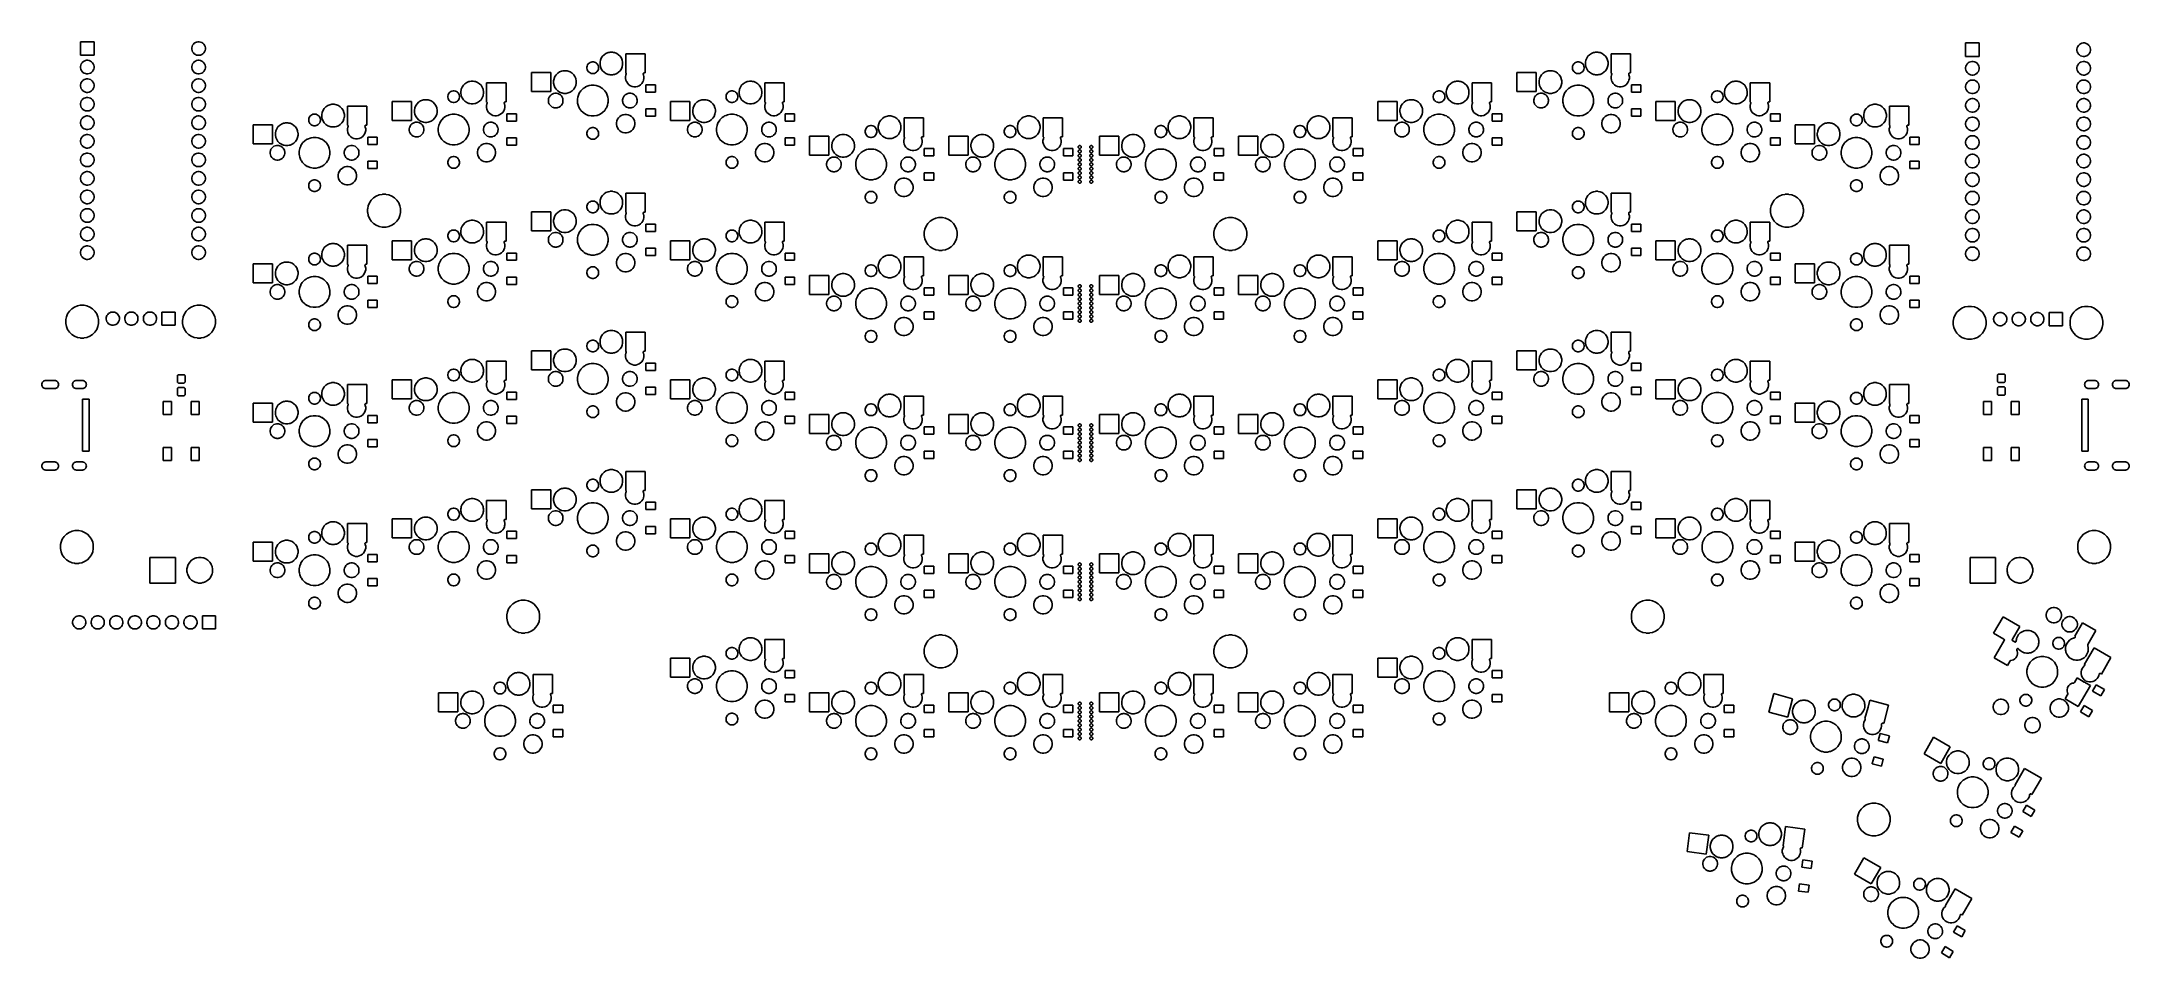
# Model space of a CAD drawing. Extents: x 52 to 337, y -159 to -34.
import ezdxf

# ---------------------------------------------------------------- set-up
doc = ezdxf.new("R2010")
doc.units = 0
doc.layers.add('BLACK', color=7, linetype='CONTINUOUS')

msp = doc.modelspace()

# ---------------------------------------------------------------- linework, layer by layer
at = {"layer": 'BLACK', "linetype": 'CONTINUOUS'}
for p, q in [((56.8577, -35.8698), (56.8577, -34.0152)), ((56.8577, -34.0152), (58.7123, -34.0152)), ((58.7123, -34.0152), (58.7123, -35.8698)), ((72.3047, -34.3514), (72.4339, -34.2222)), ((72.4339, -34.2222), (72.5858, -34.1207)), ((72.5858, -34.1207), (72.7545, -34.0508)), ((72.7545, -34.0508), (72.9337, -34.0152)), ((72.9337, -34.0152), (73.1163, -34.0152)), ((73.1163, -34.0152), (73.2955, -34.0508)), ((73.2955, -34.0508), (73.4642, -34.1207)), ((73.4642, -34.1207), (73.6161, -34.2222)), ((73.6161, -34.2222), (73.7453, -34.3514)), ((314.985, -36.0285), (314.985, -34.1739)), ((314.985, -34.1739), (316.84, -34.1739)), ((316.84, -34.1739), (316.84, -36.0285)), ((330.561, -34.381), (330.713, -34.2795)), ((330.713, -34.2795), (330.882, -34.2096)), ((330.882, -34.2096), (331.061, -34.1739)), ((331.061, -34.1739), (331.244, -34.1739)), ((331.244, -34.1739), (331.423, -34.2096)), ((331.423, -34.2096), (331.592, -34.2795)), ((331.592, -34.2795), (331.744, -34.381)), ((58.7123, -35.8698), (56.8577, -35.8698)), ((56.8933, -37.212), (56.9632, -37.0433)), ((56.9632, -37.0433), (57.0647, -36.8914)), ((57.0647, -36.8914), (57.1939, -36.7622)), ((57.1939, -36.7622), (57.3458, -36.6607)), ((57.3458, -36.6607), (57.5145, -36.5908)), ((57.5145, -36.5908), (57.6937, -36.5552)), ((57.6937, -36.5552), (57.8763, -36.5552)), ((57.8763, -36.5552), (58.0555, -36.5908)), ((58.0555, -36.5908), (58.2242, -36.6607)), ((58.2242, -36.6607), (58.3761, -36.7622)), ((58.3761, -36.7622), (58.5053, -36.8914)), ((58.5053, -36.8914), (58.6068, -37.0433)), ((58.6068, -37.0433), (58.6767, -37.212)), ((72.0977, -34.8512), (72.1333, -34.672)), ((72.0977, -35.0338), (72.0977, -34.8512)), ((72.1333, -35.213), (72.0977, -35.0338)), ((72.1333, -34.672), (72.2032, -34.5033)), ((72.2032, -35.3817), (72.1333, -35.213)), ((72.1333, -37.212), (72.2032, -37.0433)), ((72.2032, -34.5033), (72.3047, -34.3514)), ((72.3047, -35.5336), (72.2032, -35.3817)), ((72.2032, -37.0433), (72.3047, -36.8914)), ((72.4339, -35.6628), (72.3047, -35.5336)), ((72.3047, -36.8914), (72.4339, -36.7622)), ((72.5858, -35.7643), (72.4339, -35.6628)), ((72.4339, -36.7622), (72.5858, -36.6607)), ((72.7545, -35.8342), (72.5858, -35.7643)), ((72.5858, -36.6607), (72.7545, -36.5908)), ((72.9337, -35.8698), (72.7545, -35.8342)), ((72.7545, -36.5908), (72.9337, -36.5552)), ((73.1163, -35.8698), (72.9337, -35.8698)), ((72.9337, -36.5552), (73.1163, -36.5552)), ((73.2955, -35.8342), (73.1163, -35.8698)), ((73.1163, -36.5552), (73.2955, -36.5908)), ((73.4642, -35.7643), (73.2955, -35.8342)), ((73.2955, -36.5908), (73.4642, -36.6607)), ((73.6161, -35.6628), (73.4642, -35.7643)), ((73.4642, -36.6607), (73.6161, -36.7622)), ((73.7453, -35.5336), (73.6161, -35.6628)), ((73.6161, -36.7622), (73.7453, -36.8914)), ((73.7453, -34.3514), (73.8468, -34.5033)), ((73.8468, -35.3817), (73.7453, -35.5336)), ((73.7453, -36.8914), (73.8468, -37.0433)), ((73.8468, -34.5033), (73.9167, -34.672)), ((73.9167, -35.213), (73.8468, -35.3817)), ((73.8468, -37.0433), (73.9167, -37.212)), ((73.9167, -34.672), (73.9523, -34.8512)), ((73.9523, -35.0338), (73.9167, -35.213)), ((73.9523, -34.8512), (73.9523, -35.0338)), ((126.29, -37.1893), (126.378, -37.0581)), ((126.378, -37.0581), (126.489, -36.9466)), ((126.489, -36.9466), (126.621, -36.8589)), ((126.621, -36.8589), (126.766, -36.7985)), ((126.621, -36.8589), (126.621, -36.8589)), ((126.766, -36.7985), (126.921, -36.7677)), ((126.921, -36.7677), (127.079, -36.7677)), ((127.079, -36.7677), (127.234, -36.7985)), ((127.234, -36.7985), (127.379, -36.8589)), ((127.379, -36.8589), (127.379, -36.8589)), ((127.379, -36.8589), (127.511, -36.9466)), ((127.511, -36.9466), (127.622, -37.0581)), ((127.622, -37.0581), (127.71, -37.1893)), ((127.989, -36.836), (127.992, -36.8195)), ((127.989, -37.1415), (127.989, -36.836)), ((128.049, -37.4412), (127.989, -37.1415)), ((127.992, -36.8195), (128.049, -36.5363)), ((128.049, -36.5363), (128.166, -36.2541)), ((128.049, -36.5363), (128.049, -36.5363)), ((128.166, -36.2541), (128.335, -36)), ((128.335, -36), (128.551, -35.784)), ((128.551, -35.784), (128.805, -35.6143)), ((128.805, -35.6143), (129.088, -35.4974)), ((129.088, -35.4974), (129.237, -35.4676)), ((129.237, -35.4676), (129.387, -35.4378)), ((129.387, -35.4378), (129.693, -35.4378)), ((129.693, -35.4378), (129.843, -35.4676)), ((129.843, -35.4676), (129.992, -35.4974)), ((129.992, -35.4974), (130.275, -35.6143)), ((130.275, -35.6143), (130.529, -35.784)), ((130.529, -35.784), (130.745, -36)), ((130.745, -36), (130.914, -36.2541)), ((130.914, -36.2541), (131.031, -36.5363)), ((131.031, -36.5363), (131.031, -36.5363)), ((131.031, -36.5363), (131.088, -36.8195)), ((131.091, -37.1415), (131.031, -37.4412)), ((131.088, -36.8195), (131.091, -36.836)), ((131.091, -36.836), (131.091, -37.1415)), ((131.516, -38.2989), (131.516, -35.6878)), ((131.516, -35.6878), (134.168, -35.6878)), ((134.168, -35.6878), (134.168, -38.2897)), ((261.228, -37.1893), (261.315, -37.0581)), ((261.315, -37.0581), (261.427, -36.9466)), ((261.427, -36.9466), (261.558, -36.8589)), ((261.558, -36.8589), (261.704, -36.7985)), ((261.558, -36.8589), (261.558, -36.8589)), ((261.704, -36.7985), (261.859, -36.7677)), ((261.859, -36.7677), (262.016, -36.7677)), ((262.016, -36.7677), (262.171, -36.7985)), ((262.171, -36.7985), (262.317, -36.8589)), ((262.317, -36.8589), (262.317, -36.8589)), ((262.317, -36.8589), (262.448, -36.9466)), ((262.448, -36.9466), (262.56, -37.0581)), ((262.56, -37.0581), (262.647, -37.1893)), ((262.927, -36.836), (262.93, -36.8195)), ((262.927, -37.1415), (262.927, -36.836)), ((262.986, -37.4412), (262.927, -37.1415)), ((262.93, -36.8195), (262.986, -36.5363)), ((262.986, -36.5363), (263.103, -36.2541)), ((262.986, -36.5363), (262.986, -36.5363)), ((263.103, -36.2541), (263.273, -36)), ((263.273, -36), (263.489, -35.784)), ((263.489, -35.784), (263.743, -35.6143)), ((263.743, -35.6143), (264.025, -35.4974)), ((264.025, -35.4974), (264.175, -35.4676)), ((264.175, -35.4676), (264.325, -35.4378)), ((264.325, -35.4378), (264.63, -35.4378)), ((264.63, -35.4378), (264.78, -35.4676)), ((264.78, -35.4676), (264.93, -35.4974)), ((264.93, -35.4974), (265.212, -35.6143)), ((265.212, -35.6143), (265.466, -35.784)), ((265.466, -35.784), (265.682, -36)), ((265.682, -36), (265.852, -36.2541)), ((265.852, -36.2541), (265.969, -36.5363)), ((265.969, -36.5363), (265.969, -36.5363)), ((265.969, -36.5363), (266.025, -36.8195)), ((266.029, -37.1415), (265.969, -37.4412)), ((266.025, -36.8195), (266.029, -36.836)), ((266.029, -36.836), (266.029, -37.1415)), ((266.454, -38.2989), (266.454, -35.6878)), ((266.454, -35.6878), (269.106, -35.6878)), ((269.106, -35.6878), (269.106, -38.2897)), ((316.84, -36.0285), (314.985, -36.0285)), ((315.091, -37.202), (315.192, -37.0501)), ((315.192, -37.0501), (315.321, -36.921)), ((315.321, -36.921), (315.473, -36.8195)), ((315.473, -36.8195), (315.642, -36.7496)), ((315.642, -36.7496), (315.821, -36.7139)), ((315.821, -36.7139), (316.004, -36.7139)), ((316.004, -36.7139), (316.183, -36.7496)), ((316.183, -36.7496), (316.352, -36.8195)), ((316.352, -36.8195), (316.504, -36.921)), ((316.504, -36.921), (316.633, -37.0501)), ((316.633, -37.0501), (316.734, -37.202)), ((330.225, -35.0099), (330.261, -34.8308)), ((330.225, -35.1926), (330.225, -35.0099)), ((330.261, -35.3717), (330.225, -35.1926)), ((330.261, -34.8308), (330.331, -34.662)), ((330.331, -35.5405), (330.261, -35.3717)), ((330.331, -34.662), (330.432, -34.5101)), ((330.432, -35.6924), (330.331, -35.5405)), ((330.331, -37.202), (330.432, -37.0501)), ((330.432, -34.5101), (330.561, -34.381)), ((330.561, -35.8215), (330.432, -35.6924)), ((330.432, -37.0501), (330.561, -36.921)), ((330.713, -35.923), (330.561, -35.8215)), ((330.561, -36.921), (330.713, -36.8195)), ((330.882, -35.9929), (330.713, -35.923)), ((330.713, -36.8195), (330.882, -36.7496)), ((331.061, -36.0285), (330.882, -35.9929)), ((330.882, -36.7496), (331.061, -36.7139)), ((331.244, -36.0285), (331.061, -36.0285)), ((331.061, -36.7139), (331.244, -36.7139)), ((331.423, -35.9929), (331.244, -36.0285)), ((331.244, -36.7139), (331.423, -36.7496)), ((331.592, -35.923), (331.423, -35.9929)), ((331.423, -36.7496), (331.592, -36.8195)), ((331.744, -35.8215), (331.592, -35.923)), ((331.592, -36.8195), (331.744, -36.921)), ((331.744, -34.381), (331.873, -34.5101)), ((331.873, -35.6924), (331.744, -35.8215)), ((331.744, -36.921), (331.873, -37.0501)), ((331.873, -34.5101), (331.974, -34.662)), ((331.974, -35.5405), (331.873, -35.6924)), ((331.873, -37.0501), (331.974, -37.202)), ((331.974, -34.662), (332.044, -34.8308)), ((332.044, -35.3717), (331.974, -35.5405)), ((332.044, -34.8308), (332.08, -35.0099)), ((332.08, -35.1926), (332.044, -35.3717)), ((332.08, -35.0099), (332.08, -35.1926)), ((56.8577, -37.3912), (56.8933, -37.212)), ((56.8577, -37.5738), (56.8577, -37.3912)), ((56.8933, -37.753), (56.8577, -37.5738)), ((56.8577, -39.9312), (56.8933, -39.752)), ((56.8577, -40.1138), (56.8577, -39.9312)), ((56.9632, -37.9217), (56.8933, -37.753)), ((56.8933, -39.752), (56.9632, -39.5833)), ((57.0647, -38.0736), (56.9632, -37.9217)), ((56.9632, -39.5833), (57.0647, -39.4314)), ((57.1939, -38.2028), (57.0647, -38.0736)), ((57.0647, -39.4314), (57.1939, -39.3022)), ((57.3458, -38.3043), (57.1939, -38.2028)), ((57.1939, -39.3022), (57.3458, -39.2007)), ((57.5145, -38.3742), (57.3458, -38.3043)), ((57.3458, -39.2007), (57.5145, -39.1308)), ((57.6937, -38.4098), (57.5145, -38.3742)), ((57.5145, -39.1308), (57.6937, -39.0952)), ((57.8763, -38.4098), (57.6937, -38.4098)), ((57.6937, -39.0952), (57.8763, -39.0952)), ((58.0555, -38.3742), (57.8763, -38.4098)), ((57.8763, -39.0952), (58.0555, -39.1308)), ((58.2242, -38.3043), (58.0555, -38.3742)), ((58.0555, -39.1308), (58.2242, -39.2007)), ((58.3761, -38.2028), (58.2242, -38.3043)), ((58.2242, -39.2007), (58.3761, -39.3022)), ((58.5053, -38.0736), (58.3761, -38.2028)), ((58.3761, -39.3022), (58.5053, -39.4314)), ((58.6068, -37.9217), (58.5053, -38.0736)), ((58.5053, -39.4314), (58.6068, -39.5833)), ((58.6767, -37.753), (58.6068, -37.9217)), ((58.6068, -39.5833), (58.6767, -39.752)), ((58.6767, -37.212), (58.7123, -37.3912)), ((58.7123, -37.5738), (58.6767, -37.753)), ((58.6767, -39.752), (58.7123, -39.9312)), ((58.7123, -37.3912), (58.7123, -37.5738)), ((58.7123, -39.9312), (58.7123, -40.1138)), ((72.0977, -37.3912), (72.1333, -37.212)), ((72.0977, -37.5738), (72.0977, -37.3912)), ((72.1333, -37.753), (72.0977, -37.5738)), ((72.0977, -39.9312), (72.1333, -39.752)), ((72.0977, -40.1138), (72.0977, -39.9312)), ((72.2032, -37.9217), (72.1333, -37.753)), ((72.1333, -39.752), (72.2032, -39.5833)), ((72.3047, -38.0736), (72.2032, -37.9217)), ((72.2032, -39.5833), (72.3047, -39.4314)), ((72.4339, -38.2028), (72.3047, -38.0736)), ((72.3047, -39.4314), (72.4339, -39.3022)), ((72.5858, -38.3043), (72.4339, -38.2028)), ((72.4339, -39.3022), (72.5858, -39.2007)), ((72.7545, -38.3742), (72.5858, -38.3043)), ((72.5858, -39.2007), (72.7545, -39.1308)), ((72.9337, -38.4098), (72.7545, -38.3742)), ((72.7545, -39.1308), (72.9337, -39.0952)), ((73.1163, -38.4098), (72.9337, -38.4098)), ((72.9337, -39.0952), (73.1163, -39.0952)), ((73.2955, -38.3742), (73.1163, -38.4098)), ((73.1163, -39.0952), (73.2955, -39.1308)), ((73.4642, -38.3043), (73.2955, -38.3742)), ((73.2955, -39.1308), (73.4642, -39.2007)), ((73.6161, -38.2028), (73.4642, -38.3043)), ((73.4642, -39.2007), (73.6161, -39.3022)), ((73.7453, -38.0736), (73.6161, -38.2028)), ((73.6161, -39.3022), (73.7453, -39.4314)), ((73.8468, -37.9217), (73.7453, -38.0736)), ((73.7453, -39.4314), (73.8468, -39.5833)), ((73.9167, -37.753), (73.8468, -37.9217)), ((73.8468, -39.5833), (73.9167, -39.752)), ((73.9167, -37.212), (73.9523, -37.3912)), ((73.9523, -37.5738), (73.9167, -37.753)), ((73.9167, -39.752), (73.9523, -39.9312)), ((73.9523, -37.3912), (73.9523, -37.5738)), ((73.9523, -39.9312), (73.9523, -40.1138)), ((109.116, -40.2228), (109.285, -39.9688)), ((109.285, -39.9688), (109.501, -39.7528)), ((109.501, -39.7528), (109.755, -39.583)), ((109.755, -39.583), (110.038, -39.4661)), ((110.038, -39.4661), (110.187, -39.4363)), ((110.187, -39.4363), (110.337, -39.4065)), ((110.337, -39.4065), (110.643, -39.4065)), ((110.643, -39.4065), (110.793, -39.4363)), ((110.793, -39.4363), (110.942, -39.4661)), ((110.942, -39.4661), (111.225, -39.583)), ((111.225, -39.583), (111.479, -39.7528)), ((111.479, -39.7528), (111.695, -39.9688)), ((111.695, -39.9688), (111.864, -40.2228)), ((112.466, -42.2676), (112.466, -39.6565)), ((112.466, -39.6565), (115.118, -39.6565)), ((115.118, -39.6565), (115.118, -42.2585)), ((118.589, -40.8297), (118.589, -38.2278)), ((118.589, -38.2278), (121.241, -38.2278)), ((121.241, -38.2278), (121.241, -40.8297)), ((121.639, -39.376), (121.642, -39.3595)), ((121.639, -39.6815), (121.639, -39.376)), ((121.699, -39.9812), (121.639, -39.6815)), ((121.642, -39.3595), (121.699, -39.0763)), ((121.699, -39.0763), (121.713, -39.042)), ((121.816, -40.2634), (121.699, -39.9812)), ((121.713, -39.042), (121.816, -38.7941)), ((121.816, -38.7941), (121.985, -38.54)), ((121.985, -38.54), (122.201, -38.324)), ((122.201, -38.324), (122.455, -38.1543)), ((122.455, -38.1543), (122.738, -38.0374)), ((122.738, -38.0374), (122.887, -38.0076)), ((122.887, -38.0076), (123.037, -37.9778)), ((123.037, -37.9778), (123.343, -37.9778)), ((123.343, -37.9778), (123.493, -38.0076)), ((123.493, -38.0076), (123.642, -38.0374)), ((123.642, -38.0374), (123.925, -38.1543)), ((123.925, -38.1543), (124.179, -38.324)), ((124.179, -38.324), (124.395, -38.54)), ((124.395, -38.54), (124.564, -38.7941)), ((124.564, -38.7941), (124.667, -39.042)), ((124.681, -39.9812), (124.564, -40.2634)), ((124.667, -39.042), (124.681, -39.0763)), ((124.681, -39.0763), (124.738, -39.3595)), ((124.741, -39.6815), (124.681, -39.9812)), ((124.738, -39.3595), (124.741, -39.376)), ((124.741, -39.376), (124.741, -39.6815)), ((126.199, -37.4899), (126.23, -37.3351)), ((126.199, -37.6476), (126.199, -37.4899)), ((126.23, -37.8024), (126.199, -37.6476)), ((126.23, -37.3351), (126.29, -37.1893)), ((126.29, -37.9482), (126.23, -37.8024)), ((126.29, -37.1893), (126.29, -37.1893)), ((126.378, -38.0794), (126.29, -37.9482)), ((126.29, -37.9482), (126.29, -37.9482)), ((126.489, -38.1909), (126.378, -38.0794)), ((126.621, -38.2786), (126.489, -38.1909)), ((126.522, -40.0216), (126.793, -39.9677)), ((126.766, -38.339), (126.621, -38.2786)), ((126.621, -38.2786), (126.621, -38.2786)), ((126.621, -38.2786), (126.621, -38.2786)), ((126.921, -38.3697), (126.766, -38.339)), ((126.793, -39.9677), (127.207, -39.9677)), ((127.079, -38.3697), (126.921, -38.3697)), ((127.234, -38.339), (127.079, -38.3697)), ((127.207, -39.9677), (127.478, -40.0216)), ((127.379, -38.2786), (127.234, -38.339)), ((127.511, -38.1909), (127.379, -38.2786)), ((127.379, -38.2786), (127.379, -38.2786)), ((127.379, -38.2786), (127.379, -38.2786)), ((127.622, -38.0794), (127.511, -38.1909)), ((127.71, -37.9482), (127.622, -38.0794)), ((127.71, -37.1893), (127.71, -37.1893)), ((127.71, -37.1893), (127.77, -37.3351)), ((127.77, -37.8024), (127.71, -37.9482)), ((127.71, -37.9482), (127.71, -37.9482)), ((127.77, -37.3351), (127.801, -37.4899)), ((127.801, -37.6476), (127.77, -37.8024)), ((127.801, -37.4899), (127.801, -37.6476)), ((128.166, -37.7234), (128.049, -37.4412)), ((128.335, -37.9775), (128.166, -37.7234)), ((128.551, -38.1935), (128.335, -37.9775)), ((128.805, -38.3632), (128.551, -38.1935)), ((129.088, -38.4801), (128.805, -38.3632)), ((129.237, -38.5099), (129.088, -38.4801)), ((129.387, -38.5397), (129.237, -38.5099)), ((129.693, -38.5397), (129.387, -38.5397)), ((129.843, -38.5099), (129.693, -38.5397)), ((129.992, -38.4801), (129.843, -38.5099)), ((130.275, -38.3632), (129.992, -38.4801)), ((130.529, -38.1935), (130.275, -38.3632)), ((130.745, -37.9775), (130.529, -38.1935)), ((130.914, -37.7234), (130.745, -37.9775)), ((131.031, -37.4412), (130.914, -37.7234)), ((131.499, -38.7955), (131.547, -38.5538)), ((131.499, -39.042), (131.499, -38.7955)), ((131.547, -39.2837), (131.499, -39.042)), ((131.517, -38.2993), (131.516, -38.2989)), ((131.539, -38.3108), (131.517, -38.2993)), ((131.558, -38.3264), (131.539, -38.3108)), ((131.547, -38.5538), (131.585, -38.4626)), ((131.623, -39.4661), (131.547, -39.2837)), ((131.573, -38.3453), (131.558, -38.3264)), ((131.585, -38.3669), (131.573, -38.3453)), ((131.592, -38.3904), (131.585, -38.3669)), ((131.585, -38.4626), (131.592, -38.4391)), ((131.594, -38.4147), (131.592, -38.3904)), ((131.592, -38.4391), (131.594, -38.4147)), ((131.641, -39.5113), (131.623, -39.4661)), ((131.778, -39.7162), (131.641, -39.5113)), ((131.953, -39.8905), (131.778, -39.7162)), ((132.157, -40.0274), (131.953, -39.8905)), ((133.547, -39.8905), (133.343, -40.0274)), ((133.722, -39.7162), (133.547, -39.8905)), ((133.859, -39.5113), (133.722, -39.7162)), ((133.877, -39.4661), (133.859, -39.5113)), ((133.953, -39.2837), (133.877, -39.4661)), ((133.908, -38.3904), (133.906, -38.4147)), ((133.906, -38.4147), (133.908, -38.4391)), ((133.915, -38.3669), (133.908, -38.3904)), ((133.908, -38.4391), (133.915, -38.4626)), ((133.927, -38.3453), (133.915, -38.3669)), ((133.915, -38.4626), (133.953, -38.5538)), ((133.942, -38.3264), (133.927, -38.3453)), ((133.961, -38.3108), (133.942, -38.3264)), ((133.953, -38.5538), (134.001, -38.7955)), ((134.001, -39.042), (133.953, -39.2837)), ((133.983, -38.2993), (133.961, -38.3108)), ((134.006, -38.2922), (133.983, -38.2993)), ((134.001, -38.7955), (134.001, -39.042)), ((134.031, -38.2897), (134.006, -38.2922)), ((134.168, -38.2897), (134.031, -38.2897)), ((134.286, -40.9198), (134.286, -39.9177)), ((134.286, -39.9177), (135.588, -39.9177)), ((135.588, -39.9177), (135.588, -40.9198)), ((147.216, -40.2228), (147.385, -39.9688)), ((147.385, -39.9688), (147.601, -39.7528)), ((147.601, -39.7528), (147.855, -39.583)), ((147.855, -39.583), (148.138, -39.4661)), ((148.138, -39.4661), (148.287, -39.4363)), ((148.287, -39.4363), (148.437, -39.4065)), ((148.437, -39.4065), (148.743, -39.4065)), ((148.743, -39.4065), (148.893, -39.4363)), ((148.893, -39.4363), (149.042, -39.4661)), ((149.042, -39.4661), (149.325, -39.583)), ((149.325, -39.583), (149.579, -39.7528)), ((149.579, -39.7528), (149.795, -39.9688)), ((149.795, -39.9688), (149.964, -40.2228)), ((150.566, -42.2676), (150.566, -39.6565)), ((150.566, -39.6565), (153.218, -39.6565)), ((153.218, -39.6565), (153.218, -42.2585)), ((244.053, -40.2228), (244.223, -39.9688)), ((244.223, -39.9688), (244.439, -39.7528)), ((244.439, -39.7528), (244.693, -39.583)), ((244.693, -39.583), (244.975, -39.4661)), ((244.975, -39.4661), (245.125, -39.4363)), ((245.125, -39.4363), (245.275, -39.4065)), ((245.275, -39.4065), (245.58, -39.4065)), ((245.58, -39.4065), (245.73, -39.4363)), ((245.73, -39.4363), (245.88, -39.4661)), ((245.88, -39.4661), (246.162, -39.583)), ((246.162, -39.583), (246.416, -39.7528)), ((246.416, -39.7528), (246.632, -39.9688)), ((246.632, -39.9688), (246.802, -40.2228)), ((247.403, -42.2676), (247.403, -39.6565)), ((247.403, -39.6565), (250.055, -39.6565)), ((250.055, -39.6565), (250.055, -42.2585)), ((253.527, -40.8297), (253.527, -38.2278)), ((253.527, -38.2278), (256.179, -38.2278)), ((256.179, -38.2278), (256.179, -40.8297)), ((256.577, -39.376), (256.58, -39.3595)), ((256.577, -39.6815), (256.577, -39.376)), ((256.636, -39.9812), (256.577, -39.6815)), ((256.58, -39.3595), (256.636, -39.0763)), ((256.636, -39.0763), (256.65, -39.042)), ((256.753, -40.2634), (256.636, -39.9812)), ((256.65, -39.042), (256.753, -38.7941)), ((256.753, -38.7941), (256.923, -38.54)), ((256.923, -38.54), (257.139, -38.324)), ((257.139, -38.324), (257.393, -38.1543)), ((257.393, -38.1543), (257.675, -38.0374)), ((257.675, -38.0374), (257.825, -38.0076)), ((257.825, -38.0076), (257.975, -37.9778)), ((257.975, -37.9778), (258.28, -37.9778)), ((258.28, -37.9778), (258.43, -38.0076)), ((258.43, -38.0076), (258.58, -38.0374)), ((258.58, -38.0374), (258.862, -38.1543)), ((258.862, -38.1543), (259.116, -38.324)), ((259.116, -38.324), (259.332, -38.54)), ((259.332, -38.54), (259.502, -38.7941)), ((259.502, -38.7941), (259.605, -39.042)), ((259.619, -39.9812), (259.502, -40.2634)), ((259.605, -39.042), (259.619, -39.0763)), ((259.619, -39.0763), (259.675, -39.3595)), ((259.679, -39.6815), (259.619, -39.9812)), ((259.675, -39.3595), (259.679, -39.376)), ((259.679, -39.376), (259.679, -39.6815)), ((261.137, -37.4899), (261.167, -37.3351)), ((261.137, -37.6476), (261.137, -37.4899)), ((261.167, -37.8024), (261.137, -37.6476)), ((261.167, -37.3351), (261.228, -37.1893)), ((261.228, -37.9482), (261.167, -37.8024)), ((261.228, -37.1893), (261.228, -37.1893)), ((261.315, -38.0794), (261.228, -37.9482)), ((261.228, -37.9482), (261.228, -37.9482)), ((261.427, -38.1909), (261.315, -38.0794)), ((261.558, -38.2786), (261.427, -38.1909)), ((261.46, -40.0216), (261.731, -39.9677)), ((261.704, -38.339), (261.558, -38.2786)), ((261.558, -38.2786), (261.558, -38.2786)), ((261.558, -38.2786), (261.558, -38.2786)), ((261.859, -38.3697), (261.704, -38.339)), ((261.731, -39.9677), (262.144, -39.9677)), ((262.016, -38.3697), (261.859, -38.3697)), ((262.171, -38.339), (262.016, -38.3697)), ((262.144, -39.9677), (262.415, -40.0216)), ((262.317, -38.2786), (262.171, -38.339)), ((262.448, -38.1909), (262.317, -38.2786)), ((262.317, -38.2786), (262.317, -38.2786)), ((262.317, -38.2786), (262.317, -38.2786)), ((262.56, -38.0794), (262.448, -38.1909)), ((262.647, -37.9482), (262.56, -38.0794)), ((262.647, -37.1893), (262.647, -37.1893)), ((262.647, -37.1893), (262.708, -37.3351)), ((262.708, -37.8024), (262.647, -37.9482)), ((262.647, -37.9482), (262.647, -37.9482)), ((262.708, -37.3351), (262.739, -37.4899)), ((262.739, -37.6476), (262.708, -37.8024)), ((262.739, -37.4899), (262.739, -37.6476)), ((263.103, -37.7234), (262.986, -37.4412)), ((263.273, -37.9775), (263.103, -37.7234)), ((263.489, -38.1935), (263.273, -37.9775)), ((263.743, -38.3632), (263.489, -38.1935)), ((264.025, -38.4801), (263.743, -38.3632)), ((264.175, -38.5099), (264.025, -38.4801)), ((264.325, -38.5397), (264.175, -38.5099)), ((264.63, -38.5397), (264.325, -38.5397)), ((264.78, -38.5099), (264.63, -38.5397)), ((264.93, -38.4801), (264.78, -38.5099)), ((265.212, -38.3632), (264.93, -38.4801)), ((265.466, -38.1935), (265.212, -38.3632)), ((265.682, -37.9775), (265.466, -38.1935)), ((265.852, -37.7234), (265.682, -37.9775)), ((265.969, -37.4412), (265.852, -37.7234)), ((266.437, -38.7955), (266.485, -38.5538)), ((266.437, -39.042), (266.437, -38.7955)), ((266.485, -39.2837), (266.437, -39.042)), ((266.455, -38.2993), (266.454, -38.2989)), ((266.476, -38.3108), (266.455, -38.2993)), ((266.495, -38.3264), (266.476, -38.3108)), ((266.485, -38.5538), (266.522, -38.4626)), ((266.56, -39.4661), (266.485, -39.2837)), ((266.511, -38.3453), (266.495, -38.3264)), ((266.522, -38.3669), (266.511, -38.3453)), ((266.529, -38.3904), (266.522, -38.3669)), ((266.522, -38.4626), (266.529, -38.4391)), ((266.532, -38.4147), (266.529, -38.3904)), ((266.529, -38.4391), (266.532, -38.4147)), ((266.579, -39.5113), (266.56, -39.4661)), ((266.716, -39.7162), (266.579, -39.5113)), ((266.89, -39.8905), (266.716, -39.7162)), ((267.095, -40.0274), (266.89, -39.8905)), ((268.485, -39.8905), (268.28, -40.0274)), ((268.659, -39.7162), (268.485, -39.8905)), ((268.796, -39.5113), (268.659, -39.7162)), ((268.815, -39.4661), (268.796, -39.5113)), ((268.89, -39.2837), (268.815, -39.4661)), ((268.846, -38.3904), (268.843, -38.4147)), ((268.843, -38.4147), (268.846, -38.4391)), ((268.853, -38.3669), (268.846, -38.3904)), ((268.846, -38.4391), (268.853, -38.4626)), ((268.864, -38.3453), (268.853, -38.3669)), ((268.853, -38.4626), (268.89, -38.5538)), ((268.88, -38.3264), (268.864, -38.3453)), ((268.899, -38.3108), (268.88, -38.3264)), ((268.89, -38.5538), (268.939, -38.7955)), ((268.939, -39.042), (268.89, -39.2837)), ((268.92, -38.2993), (268.899, -38.3108)), ((268.944, -38.2922), (268.92, -38.2993)), ((268.939, -38.7955), (268.939, -39.042)), ((268.968, -38.2897), (268.944, -38.2922)), ((269.106, -38.2897), (268.968, -38.2897)), ((269.224, -40.9198), (269.224, -39.9178)), ((269.224, -39.9178), (270.526, -39.9178)), ((270.526, -39.9178), (270.526, -40.9198)), ((282.153, -40.2228), (282.323, -39.9688)), ((282.323, -39.9688), (282.539, -39.7528)), ((282.539, -39.7528), (282.793, -39.583)), ((282.793, -39.583), (283.075, -39.4661)), ((283.075, -39.4661), (283.225, -39.4363)), ((283.225, -39.4363), (283.375, -39.4065)), ((283.375, -39.4065), (283.68, -39.4065)), ((283.68, -39.4065), (283.83, -39.4363)), ((283.83, -39.4363), (283.98, -39.4661)), ((283.98, -39.4661), (284.262, -39.583)), ((284.262, -39.583), (284.516, -39.7528)), ((284.516, -39.7528), (284.732, -39.9688)), ((284.732, -39.9688), (284.902, -40.2228)), ((285.503, -42.2676), (285.503, -39.6565)), ((285.503, -39.6565), (288.155, -39.6565)), ((288.155, -39.6565), (288.155, -42.2585)), ((314.985, -37.5499), (315.021, -37.3708)), ((314.985, -37.7326), (314.985, -37.5499)), ((315.021, -37.9117), (314.985, -37.7326)), ((314.985, -40.0899), (315.021, -39.9108)), ((315.021, -37.3708), (315.091, -37.202)), ((315.091, -38.0805), (315.021, -37.9117)), ((315.021, -39.9108), (315.091, -39.742)), ((315.192, -38.2324), (315.091, -38.0805)), ((315.091, -39.742), (315.192, -39.5901)), ((315.321, -38.3615), (315.192, -38.2324)), ((315.192, -39.5901), (315.321, -39.461)), ((315.473, -38.463), (315.321, -38.3615)), ((315.321, -39.461), (315.473, -39.3595)), ((315.642, -38.5329), (315.473, -38.463)), ((315.473, -39.3595), (315.642, -39.2896)), ((315.821, -38.5685), (315.642, -38.5329)), ((315.642, -39.2896), (315.821, -39.2539)), ((316.004, -38.5685), (315.821, -38.5685)), ((315.821, -39.2539), (316.004, -39.2539)), ((316.183, -38.5329), (316.004, -38.5685)), ((316.004, -39.2539), (316.183, -39.2896)), ((316.352, -38.463), (316.183, -38.5329)), ((316.183, -39.2896), (316.352, -39.3595)), ((316.504, -38.3615), (316.352, -38.463)), ((316.352, -39.3595), (316.504, -39.461)), ((316.633, -38.2324), (316.504, -38.3615)), ((316.504, -39.461), (316.633, -39.5901)), ((316.734, -38.0805), (316.633, -38.2324)), ((316.633, -39.5901), (316.734, -39.742)), ((316.734, -37.202), (316.804, -37.3708)), ((316.804, -37.9117), (316.734, -38.0805)), ((316.734, -39.742), (316.804, -39.9108)), ((316.804, -37.3708), (316.84, -37.5499)), ((316.84, -37.7326), (316.804, -37.9117)), ((316.804, -39.9108), (316.84, -40.0899)), ((316.84, -37.5499), (316.84, -37.7326)), ((330.225, -37.5499), (330.261, -37.3708)), ((330.225, -37.7326), (330.225, -37.5499)), ((330.261, -37.9117), (330.225, -37.7326)), ((330.225, -40.0899), (330.261, -39.9108)), ((330.261, -37.3708), (330.331, -37.202)), ((330.331, -38.0805), (330.261, -37.9117)), ((330.261, -39.9108), (330.331, -39.742)), ((330.432, -38.2324), (330.331, -38.0805)), ((330.331, -39.742), (330.432, -39.5901)), ((330.561, -38.3615), (330.432, -38.2324)), ((330.432, -39.5901), (330.561, -39.461)), ((330.713, -38.463), (330.561, -38.3615)), ((330.561, -39.461), (330.713, -39.3595)), ((330.882, -38.5329), (330.713, -38.463)), ((330.713, -39.3595), (330.882, -39.2896)), ((331.061, -38.5685), (330.882, -38.5329)), ((330.882, -39.2896), (331.061, -39.2539)), ((331.244, -38.5685), (331.061, -38.5685)), ((331.061, -39.2539), (331.244, -39.2539)), ((331.423, -38.5329), (331.244, -38.5685)), ((331.244, -39.2539), (331.423, -39.2896)), ((331.592, -38.463), (331.423, -38.5329)), ((331.423, -39.2896), (331.592, -39.3595)), ((331.744, -38.3615), (331.592, -38.463)), ((331.592, -39.3595), (331.744, -39.461)), ((331.873, -38.2324), (331.744, -38.3615)), ((331.744, -39.461), (331.873, -39.5901)), ((331.974, -38.0805), (331.873, -38.2324)), ((331.873, -39.5901), (331.974, -39.742)), ((331.974, -37.202), (332.044, -37.3708)), ((332.044, -37.9117), (331.974, -38.0805)), ((331.974, -39.742), (332.044, -39.9108)), ((332.044, -37.3708), (332.08, -37.5499)), ((332.08, -37.7326), (332.044, -37.9117)), ((332.044, -39.9108), (332.08, -40.0899)), ((332.08, -37.5499), (332.08, -37.7326)), ((56.8933, -40.293), (56.8577, -40.1138)), ((56.8577, -42.4712), (56.8933, -42.292)), ((56.8577, -42.6538), (56.8577, -42.4712)), ((56.8933, -42.833), (56.8577, -42.6538)), ((56.9632, -40.4617), (56.8933, -40.293)), ((56.8933, -42.292), (56.9632, -42.1233)), ((56.9632, -43.0017), (56.8933, -42.833)), ((57.0647, -40.6136), (56.9632, -40.4617)), ((56.9632, -42.1233), (57.0647, -41.9714)), ((57.1939, -40.7428), (57.0647, -40.6136)), ((57.0647, -41.9714), (57.1939, -41.8422)), ((57.3458, -40.8443), (57.1939, -40.7428)), ((57.1939, -41.8422), (57.3458, -41.7407)), ((57.5145, -40.9142), (57.3458, -40.8443)), ((57.3458, -41.7407), (57.5145, -41.6708)), ((57.6937, -40.9498), (57.5145, -40.9142)), ((57.5145, -41.6708), (57.6937, -41.6352)), ((57.8763, -40.9498), (57.6937, -40.9498)), ((57.6937, -41.6352), (57.8763, -41.6352)), ((58.0555, -40.9142), (57.8763, -40.9498)), ((57.8763, -41.6352), (58.0555, -41.6708)), ((58.2242, -40.8443), (58.0555, -40.9142)), ((58.0555, -41.6708), (58.2242, -41.7407)), ((58.3761, -40.7428), (58.2242, -40.8443)), ((58.2242, -41.7407), (58.3761, -41.8422)), ((58.5053, -40.6136), (58.3761, -40.7428)), ((58.3761, -41.8422), (58.5053, -41.9714)), ((58.6068, -40.4617), (58.5053, -40.6136)), ((58.5053, -41.9714), (58.6068, -42.1233)), ((58.6767, -40.293), (58.6068, -40.4617)), ((58.6068, -42.1233), (58.6767, -42.292)), ((58.6767, -42.833), (58.6068, -43.0017)), ((58.7123, -40.1138), (58.6767, -40.293)), ((58.6767, -42.292), (58.7123, -42.4712)), ((58.7123, -42.6538), (58.6767, -42.833)), ((58.7123, -42.4712), (58.7123, -42.6538)), ((72.1333, -40.293), (72.0977, -40.1138)), ((72.0977, -42.4712), (72.1333, -42.292)), ((72.0977, -42.6538), (72.0977, -42.4712)), ((72.1333, -42.833), (72.0977, -42.6538)), ((72.2032, -40.4617), (72.1333, -40.293)), ((72.1333, -42.292), (72.2032, -42.1233)), ((72.2032, -43.0017), (72.1333, -42.833)), ((72.3047, -40.6136), (72.2032, -40.4617)), ((72.2032, -42.1233), (72.3047, -41.9714)), ((72.4339, -40.7428), (72.3047, -40.6136)), ((72.3047, -41.9714), (72.4339, -41.8422)), ((72.5858, -40.8443), (72.4339, -40.7428)), ((72.4339, -41.8422), (72.5858, -41.7407)), ((72.7545, -40.9142), (72.5858, -40.8443)), ((72.5858, -41.7407), (72.7545, -41.6708)), ((72.9337, -40.9498), (72.7545, -40.9142)), ((72.7545, -41.6708), (72.9337, -41.6352)), ((73.1163, -40.9498), (72.9337, -40.9498)), ((72.9337, -41.6352), (73.1163, -41.6352)), ((73.2955, -40.9142), (73.1163, -40.9498)), ((73.1163, -41.6352), (73.2955, -41.6708)), ((73.4642, -40.8443), (73.2955, -40.9142)), ((73.2955, -41.6708), (73.4642, -41.7407)), ((73.6161, -40.7428), (73.4642, -40.8443)), ((73.4642, -41.7407), (73.6161, -41.8422)), ((73.7453, -40.6136), (73.6161, -40.7428)), ((73.6161, -41.8422), (73.7453, -41.9714)), ((73.8468, -40.4617), (73.7453, -40.6136)), ((73.7453, -41.9714), (73.8468, -42.1233)), ((73.9167, -40.293), (73.8468, -40.4617)), ((73.8468, -42.1233), (73.9167, -42.292)), ((73.9167, -42.833), (73.8468, -43.0017)), ((73.9523, -40.1138), (73.9167, -40.293)), ((73.9167, -42.292), (73.9523, -42.4712)), ((73.9523, -42.6538), (73.9167, -42.833)), ((73.9523, -42.4712), (73.9523, -42.6538)), ((90.4513, -42.9278), (90.7053, -42.758)), ((90.7053, -42.758), (90.9876, -42.6411)), ((90.9876, -42.6411), (91.1374, -42.6113)), ((91.1374, -42.6113), (91.2872, -42.5815)), ((91.2872, -42.5815), (91.5928, -42.5815)), ((91.5928, -42.5815), (91.7426, -42.6113)), ((91.7426, -42.6113), (91.8924, -42.6411)), ((91.8924, -42.6411), (92.1747, -42.758)), ((92.1747, -42.758), (92.4287, -42.9278)), ((93.416, -45.4426), (93.416, -42.8315)), ((93.416, -42.8315), (96.068, -42.8315)), ((96.068, -42.8315), (96.068, -45.4335)), ((99.539, -44.7985), (99.539, -42.1965)), ((99.539, -42.1965), (102.191, -42.1965)), ((102.191, -42.1965), (102.191, -44.7985)), ((102.649, -43.0451), (102.766, -42.7628)), ((102.766, -42.7628), (102.935, -42.5088)), ((102.935, -42.5088), (103.151, -42.2928)), ((103.151, -42.2928), (103.405, -42.123)), ((103.405, -42.123), (103.688, -42.0061)), ((103.688, -42.0061), (103.837, -41.9763)), ((103.837, -41.9763), (103.987, -41.9465)), ((103.987, -41.9465), (104.293, -41.9465)), ((104.293, -41.9465), (104.443, -41.9763)), ((104.443, -41.9763), (104.592, -42.0061)), ((104.592, -42.0061), (104.875, -42.123)), ((104.875, -42.123), (105.129, -42.2928)), ((105.129, -42.2928), (105.345, -42.5088)), ((105.345, -42.5088), (105.514, -42.7628)), ((105.514, -42.7628), (105.631, -43.0451)), ((107.149, -41.4586), (107.18, -41.3039)), ((107.149, -41.6164), (107.149, -41.4586)), ((107.18, -41.7711), (107.149, -41.6164)), ((107.18, -41.3039), (107.24, -41.1581)), ((107.24, -41.9158), (107.18, -41.7711)), ((107.24, -41.1581), (107.328, -41.0269)), ((107.24, -41.1581), (107.24, -41.1581)), ((107.24, -41.9169), (107.24, -41.9158)), ((107.328, -42.0481), (107.24, -41.9169)), ((107.328, -41.0269), (107.439, -40.9153)), ((107.439, -42.1597), (107.328, -42.0481)), ((107.439, -40.9153), (107.571, -40.8277)), ((107.571, -42.2473), (107.439, -42.1597)), ((107.571, -40.8277), (107.716, -40.7673)), ((107.571, -40.8277), (107.571, -40.8277)), ((107.716, -42.3077), (107.571, -42.2473)), ((107.571, -42.2473), (107.571, -42.2473)), ((107.571, -42.2473), (107.571, -42.2473)), ((107.716, -40.7673), (107.871, -40.7365)), ((107.871, -42.3385), (107.716, -42.3077)), ((107.871, -40.7365), (108.029, -40.7365)), ((108.029, -42.3385), (107.871, -42.3385)), ((108.029, -40.7365), (108.184, -40.7673)), ((108.184, -42.3077), (108.029, -42.3385)), ((108.184, -40.7673), (108.329, -40.8277)), ((108.329, -42.2473), (108.184, -42.3077)), ((108.329, -40.8277), (108.329, -40.8277)), ((108.329, -40.8277), (108.461, -40.9153)), ((108.461, -42.1597), (108.329, -42.2473)), ((108.329, -42.2473), (108.329, -42.2473)), ((108.329, -42.2473), (108.329, -42.2473)), ((108.461, -40.9153), (108.572, -41.0269)), ((108.572, -42.0481), (108.461, -42.1597)), ((108.572, -41.0269), (108.66, -41.1581)), ((108.66, -41.9169), (108.572, -42.0481)), ((108.66, -41.1581), (108.66, -41.1581)), ((108.66, -41.1581), (108.72, -41.3039)), ((108.72, -41.7711), (108.66, -41.9158)), ((108.66, -41.9158), (108.66, -41.9169)), ((108.72, -41.3039), (108.751, -41.4586)), ((108.751, -41.6164), (108.72, -41.7711)), ((108.751, -41.4586), (108.751, -41.6164)), ((108.939, -40.8047), (108.977, -40.6136)), ((108.939, -41.1103), (108.939, -40.8047)), ((108.969, -41.2601), (108.939, -41.1103)), ((108.999, -41.4099), (108.969, -41.2601)), ((108.977, -40.6136), (108.999, -40.5051)), ((108.999, -40.5051), (109.116, -40.2228)), ((109.116, -41.6922), (108.999, -41.4099)), ((109.285, -41.9462), (109.116, -41.6922)), ((109.501, -42.1622), (109.285, -41.9462)), ((109.755, -42.332), (109.501, -42.1622)), ((110.038, -42.4489), (109.755, -42.332)), ((110.15, -42.4712), (110.038, -42.4489)), ((110.337, -42.5085), (110.15, -42.4712)), ((110.643, -42.5085), (110.337, -42.5085)), ((110.83, -42.4712), (110.643, -42.5085)), ((110.942, -42.4489), (110.83, -42.4712)), ((111.225, -42.332), (110.942, -42.4489)), ((111.479, -42.1622), (111.225, -42.332)), ((111.695, -41.9462), (111.479, -42.1622)), ((111.864, -41.6922), (111.695, -41.9462)), ((111.864, -40.2228), (111.981, -40.5051)), ((111.981, -41.4099), (111.864, -41.6922)), ((111.981, -40.5051), (112.003, -40.6136)), ((112.011, -41.2601), (111.981, -41.4099)), ((112.003, -40.6136), (112.041, -40.8047)), ((112.041, -41.1103), (112.011, -41.2601)), ((112.041, -40.8047), (112.041, -41.1103)), ((112.449, -42.7643), (112.497, -42.5226)), ((112.449, -43.0107), (112.449, -42.7643)), ((112.467, -42.268), (112.466, -42.2676)), ((112.489, -42.2796), (112.467, -42.268)), ((112.508, -42.2951), (112.489, -42.2796)), ((112.497, -42.5226), (112.535, -42.4313)), ((112.523, -42.3141), (112.508, -42.2951)), ((112.535, -42.3357), (112.523, -42.3141)), ((112.542, -42.3591), (112.535, -42.3357)), ((112.535, -42.4313), (112.542, -42.4079)), ((112.544, -42.3835), (112.542, -42.3591)), ((112.542, -42.4079), (112.544, -42.3835)), ((114.858, -42.3591), (114.856, -42.3835)), ((114.856, -42.3835), (114.858, -42.4079)), ((114.865, -42.3357), (114.858, -42.3591)), ((114.858, -42.4079), (114.865, -42.4313)), ((114.877, -42.3141), (114.865, -42.3357)), ((114.865, -42.4313), (114.903, -42.5226)), ((114.892, -42.2951), (114.877, -42.3141)), ((114.911, -42.2796), (114.892, -42.2951)), ((114.903, -42.5226), (114.951, -42.7643)), ((114.933, -42.268), (114.911, -42.2796)), ((114.956, -42.2609), (114.933, -42.268)), ((114.951, -42.7643), (114.951, -43.0107)), ((114.981, -42.2585), (114.956, -42.2609)), ((115.118, -42.2585), (114.981, -42.2585)), ((121.241, -40.8297), (118.589, -40.8297)), ((120.919, -41.9702), (120.947, -41.8296)), ((120.919, -42.1673), (120.919, -41.9702)), ((120.935, -42.2473), (120.919, -42.1673)), ((120.957, -42.3607), (120.935, -42.2473)), ((120.947, -41.8296), (120.957, -41.7768)), ((120.957, -41.7768), (121.024, -41.6164)), ((121.003, -42.4712), (120.957, -42.3607)), ((121.019, -42.5088), (121.003, -42.4712)), ((121.033, -42.5429), (121.019, -42.5088)), ((121.024, -41.6164), (121.033, -41.5946)), ((121.033, -41.5946), (121.142, -41.4306)), ((121.033, -41.5946), (121.033, -41.5946)), ((121.142, -42.7068), (121.033, -42.5429)), ((121.142, -41.4306), (121.282, -41.2912)), ((121.282, -42.8463), (121.142, -42.7068)), ((121.282, -41.2912), (121.446, -41.1817)), ((121.446, -42.9558), (121.282, -42.8463)), ((121.446, -41.1817), (121.628, -41.1062)), ((121.628, -41.1062), (121.792, -41.0736)), ((121.792, -41.0736), (121.821, -41.0677)), ((121.985, -40.5175), (121.816, -40.2634)), ((121.821, -41.0677), (122.019, -41.0677)), ((122.201, -40.7335), (121.985, -40.5175)), ((122.019, -41.0677), (122.048, -41.0736)), ((122.048, -41.0736), (122.212, -41.1062)), ((122.455, -40.9032), (122.201, -40.7335)), ((122.212, -41.1062), (122.394, -41.1817)), ((122.394, -41.1817), (122.558, -41.2912)), ((122.558, -42.8463), (122.394, -42.9558)), ((122.738, -41.0201), (122.455, -40.9032)), ((122.558, -41.2912), (122.698, -41.4306)), ((122.698, -42.7068), (122.558, -42.8463)), ((122.698, -41.4306), (122.807, -41.5946)), ((122.807, -42.5429), (122.698, -42.7068)), ((122.772, -41.0269), (122.738, -41.0201)), ((123.037, -41.0797), (122.772, -41.0269)), ((122.807, -41.5946), (122.807, -41.5946)), ((122.807, -41.5946), (122.816, -41.6164)), ((122.821, -42.5088), (122.807, -42.5429)), ((122.816, -41.6164), (122.883, -41.7768)), ((122.837, -42.4712), (122.821, -42.5088)), ((122.883, -42.3607), (122.837, -42.4712)), ((122.883, -41.7768), (122.893, -41.8296)), ((122.905, -42.2473), (122.883, -42.3607)), ((122.893, -41.8296), (122.921, -41.9702)), ((122.921, -42.1673), (122.905, -42.2473)), ((122.921, -41.9702), (122.921, -42.1673)), ((123.343, -41.0797), (123.037, -41.0797)), ((123.608, -41.0269), (123.343, -41.0797)), ((123.642, -41.0201), (123.608, -41.0269)), ((123.925, -40.9032), (123.642, -41.0201)), ((124.179, -40.7335), (123.925, -40.9032)), ((124.395, -40.5175), (124.179, -40.7335)), ((124.564, -40.2634), (124.395, -40.5175)), ((124.899, -41.8618), (124.953, -41.5912)), ((124.899, -42.2757), (124.899, -41.8618)), ((124.925, -42.4079), (124.899, -42.2757)), ((124.98, -42.6816), (124.925, -42.4079)), ((124.953, -41.5912), (124.98, -41.4559)), ((124.98, -41.4559), (125.138, -41.0736)), ((125.048, -42.8463), (124.98, -42.6816)), ((125.13, -43.0451), (125.048, -42.8463)), ((125.138, -41.0736), (125.363, -40.7365)), ((125.363, -40.7365), (125.368, -40.7294)), ((125.368, -40.7294), (125.661, -40.4368)), ((125.661, -40.4368), (125.981, -40.2228)), ((125.981, -40.2228), (126.005, -40.2069)), ((126.005, -40.2069), (126.387, -40.0485)), ((126.387, -40.0485), (126.522, -40.0216)), ((127.478, -40.0216), (127.613, -40.0485)), ((127.613, -40.0485), (127.995, -40.2069)), ((127.995, -40.2069), (128.019, -40.2228)), ((128.019, -40.2228), (128.339, -40.4368)), ((128.339, -40.4368), (128.632, -40.7294)), ((128.632, -40.7294), (128.637, -40.7365)), ((128.637, -40.7365), (128.862, -41.0736)), ((128.862, -41.0736), (129.02, -41.4559)), ((128.952, -42.8463), (128.87, -43.0451)), ((129.02, -42.6816), (128.952, -42.8463)), ((129.02, -41.4559), (129.047, -41.5912)), ((129.075, -42.4079), (129.02, -42.6816)), ((129.047, -41.5912), (129.101, -41.8618)), ((129.101, -42.2757), (129.075, -42.4079)), ((129.101, -41.8618), (129.101, -42.2757)), ((131.079, -41.9702), (131.107, -41.8296)), ((131.079, -42.1673), (131.079, -41.9702)), ((131.095, -42.2473), (131.079, -42.1673)), ((131.117, -42.3607), (131.095, -42.2473)), ((131.107, -41.8296), (131.117, -41.7768)), ((131.117, -41.7768), (131.184, -41.6164)), ((131.163, -42.4712), (131.117, -42.3607)), ((131.179, -42.5088), (131.163, -42.4712)), ((131.193, -42.5429), (131.179, -42.5088)), ((131.184, -41.6164), (131.193, -41.5946)), ((131.193, -41.5946), (131.302, -41.4306)), ((131.193, -41.5946), (131.193, -41.5946)), ((131.302, -42.7068), (131.193, -42.5429)), ((131.302, -41.4306), (131.442, -41.2912)), ((131.442, -42.8463), (131.302, -42.7068)), ((131.442, -41.2912), (131.606, -41.1817)), ((131.606, -42.9558), (131.442, -42.8463)), ((131.606, -41.1817), (131.788, -41.1062)), ((131.788, -41.1062), (131.952, -41.0736)), ((131.952, -41.0736), (131.981, -41.0677)), ((131.981, -41.0677), (132.179, -41.0677)), ((132.385, -40.1217), (132.157, -40.0274)), ((132.157, -40.0274), (132.157, -40.0274)), ((132.157, -40.0274), (132.157, -40.0274)), ((132.179, -41.0677), (132.208, -41.0736)), ((132.208, -41.0736), (132.372, -41.1062)), ((132.372, -41.1062), (132.554, -41.1817)), ((132.627, -40.1698), (132.385, -40.1217)), ((132.554, -41.1817), (132.718, -41.2912)), ((132.718, -42.8463), (132.554, -42.9558)), ((132.873, -40.1698), (132.627, -40.1698)), ((132.718, -41.2912), (132.858, -41.4306)), ((132.858, -42.7068), (132.718, -42.8463)), ((132.858, -41.4306), (132.967, -41.5946)), ((132.967, -42.5429), (132.858, -42.7068)), ((133.115, -40.1217), (132.873, -40.1698)), ((132.967, -41.5946), (132.967, -41.5946)), ((132.967, -41.5946), (132.976, -41.6164)), ((132.981, -42.5088), (132.967, -42.5429)), ((132.976, -41.6164), (133.043, -41.7768)), ((132.997, -42.4712), (132.981, -42.5088)), ((133.043, -42.3607), (132.997, -42.4712)), ((133.043, -41.7768), (133.053, -41.8296)), ((133.065, -42.2473), (133.043, -42.3607)), ((133.053, -41.8296), (133.081, -41.9702)), ((133.081, -42.1673), (133.065, -42.2473)), ((133.081, -41.9702), (133.081, -42.1673)), ((133.343, -40.0274), (133.115, -40.1217)), ((133.343, -40.0274), (133.343, -40.0274)), ((133.343, -40.0274), (133.343, -40.0274)), ((135.588, -40.9198), (134.286, -40.9198)), ((137.639, -44.7985), (137.639, -42.1965)), ((137.639, -42.1965), (140.291, -42.1965)), ((140.291, -42.1965), (140.291, -44.7985)), ((140.749, -43.0451), (140.866, -42.7628)), ((140.866, -42.7628), (141.035, -42.5088)), ((141.035, -42.5088), (141.251, -42.2928)), ((141.251, -42.2928), (141.505, -42.123)), ((141.505, -42.123), (141.788, -42.0061)), ((141.788, -42.0061), (141.937, -41.9763)), ((141.937, -41.9763), (142.087, -41.9465)), ((142.087, -41.9465), (142.393, -41.9465)), ((142.393, -41.9465), (142.543, -41.9763)), ((142.543, -41.9763), (142.692, -42.0061)), ((142.692, -42.0061), (142.975, -42.123)), ((142.975, -42.123), (143.229, -42.2928)), ((143.229, -42.2928), (143.445, -42.5088)), ((143.445, -42.5088), (143.614, -42.7628)), ((143.614, -42.7628), (143.731, -43.0451)), ((145.249, -41.4586), (145.28, -41.3039)), ((145.249, -41.6164), (145.249, -41.4586)), ((145.28, -41.7711), (145.249, -41.6164)), ((145.28, -41.3039), (145.34, -41.1581)), ((145.34, -41.9158), (145.28, -41.7711)), ((145.34, -41.1581), (145.428, -41.0269)), ((145.34, -41.1581), (145.34, -41.1581)), ((145.34, -41.9169), (145.34, -41.9158)), ((145.428, -42.0481), (145.34, -41.9169)), ((145.428, -41.0269), (145.539, -40.9153)), ((145.539, -42.1597), (145.428, -42.0481)), ((145.539, -40.9153), (145.671, -40.8277)), ((145.671, -42.2473), (145.539, -42.1597)), ((145.671, -40.8277), (145.816, -40.7673)), ((145.671, -40.8277), (145.671, -40.8277)), ((145.816, -42.3077), (145.671, -42.2473)), ((145.671, -42.2473), (145.671, -42.2473)), ((145.671, -42.2473), (145.671, -42.2473)), ((145.816, -40.7673), (145.971, -40.7365)), ((145.971, -42.3385), (145.816, -42.3077)), ((145.971, -40.7365), (146.129, -40.7365)), ((146.129, -42.3385), (145.971, -42.3385)), ((146.129, -40.7365), (146.284, -40.7673)), ((146.284, -42.3077), (146.129, -42.3385)), ((146.284, -40.7673), (146.429, -40.8277)), ((146.429, -42.2473), (146.284, -42.3077)), ((146.429, -40.8277), (146.429, -40.8277)), ((146.429, -40.8277), (146.561, -40.9153)), ((146.561, -42.1597), (146.429, -42.2473)), ((146.429, -42.2473), (146.429, -42.2473)), ((146.429, -42.2473), (146.429, -42.2473)), ((146.561, -40.9153), (146.672, -41.0269)), ((146.672, -42.0481), (146.561, -42.1597)), ((146.672, -41.0269), (146.76, -41.1581)), ((146.76, -41.9169), (146.672, -42.0481)), ((146.76, -41.1581), (146.76, -41.1581)), ((146.76, -41.1581), (146.82, -41.3039)), ((146.82, -41.7711), (146.76, -41.9158)), ((146.76, -41.9158), (146.76, -41.9169)), ((146.82, -41.3039), (146.851, -41.4586)), ((146.851, -41.6164), (146.82, -41.7711)), ((146.851, -41.4586), (146.851, -41.6164)), ((147.039, -40.8047), (147.077, -40.6136)), ((147.039, -41.1103), (147.039, -40.8047)), ((147.069, -41.2601), (147.039, -41.1103)), ((147.099, -41.4099), (147.069, -41.2601)), ((147.077, -40.6136), (147.099, -40.5051)), ((147.099, -40.5051), (147.216, -40.2228)), ((147.216, -41.6922), (147.099, -41.4099)), ((147.385, -41.9462), (147.216, -41.6922)), ((147.601, -42.1622), (147.385, -41.9462)), ((147.855, -42.332), (147.601, -42.1622)), ((148.138, -42.4489), (147.855, -42.332)), ((148.25, -42.4712), (148.138, -42.4489)), ((148.437, -42.5085), (148.25, -42.4712)), ((148.743, -42.5085), (148.437, -42.5085)), ((148.93, -42.4712), (148.743, -42.5085)), ((149.042, -42.4489), (148.93, -42.4712)), ((149.325, -42.332), (149.042, -42.4489)), ((149.579, -42.1622), (149.325, -42.332)), ((149.795, -41.9462), (149.579, -42.1622)), ((149.964, -41.6922), (149.795, -41.9462)), ((149.964, -40.2228), (150.081, -40.5051)), ((150.081, -41.4099), (149.964, -41.6922)), ((150.081, -40.5051), (150.103, -40.6136)), ((150.111, -41.2601), (150.081, -41.4099)), ((150.103, -40.6136), (150.141, -40.8047)), ((150.141, -41.1103), (150.111, -41.2601)), ((150.141, -40.8047), (150.141, -41.1103)), ((150.549, -42.7643), (150.597, -42.5226)), ((150.549, -43.0107), (150.549, -42.7643)), ((150.567, -42.268), (150.566, -42.2676)), ((150.589, -42.2796), (150.567, -42.268)), ((150.608, -42.2951), (150.589, -42.2796)), ((150.597, -42.5226), (150.635, -42.4313)), ((150.623, -42.3141), (150.608, -42.2951)), ((150.635, -42.3357), (150.623, -42.3141)), ((150.642, -42.3591), (150.635, -42.3357)), ((150.635, -42.4313), (150.642, -42.4079)), ((150.644, -42.3835), (150.642, -42.3591)), ((150.642, -42.4079), (150.644, -42.3835)), ((152.958, -42.3591), (152.956, -42.3835)), ((152.956, -42.3835), (152.958, -42.4079)), ((152.965, -42.3357), (152.958, -42.3591)), ((152.958, -42.4079), (152.965, -42.4313)), ((152.977, -42.3141), (152.965, -42.3357)), ((152.965, -42.4313), (153.003, -42.5226)), ((152.992, -42.2951), (152.977, -42.3141)), ((153.011, -42.2796), (152.992, -42.2951)), ((153.003, -42.5226), (153.051, -42.7643)), ((153.033, -42.268), (153.011, -42.2796)), ((153.056, -42.2609), (153.033, -42.268)), ((153.051, -42.7643), (153.051, -43.0107)), ((153.081, -42.2585), (153.056, -42.2609)), ((153.218, -42.2585), (153.081, -42.2585)), ((234.476, -44.7985), (234.476, -42.1965)), ((234.476, -42.1965), (237.129, -42.1965)), ((237.129, -42.1965), (237.129, -44.7985)), ((237.586, -43.0451), (237.703, -42.7628)), ((237.703, -42.7628), (237.873, -42.5088)), ((237.873, -42.5088), (238.089, -42.2928)), ((238.089, -42.2928), (238.343, -42.123)), ((238.343, -42.123), (238.625, -42.0061)), ((238.625, -42.0061), (238.775, -41.9763)), ((238.775, -41.9763), (238.925, -41.9465)), ((238.925, -41.9465), (239.23, -41.9465)), ((239.23, -41.9465), (239.38, -41.9763)), ((239.38, -41.9763), (239.53, -42.0061)), ((239.53, -42.0061), (239.812, -42.123)), ((239.812, -42.123), (240.066, -42.2928)), ((240.066, -42.2928), (240.282, -42.5088)), ((240.282, -42.5088), (240.452, -42.7628)), ((240.452, -42.7628), (240.569, -43.0451)), ((242.087, -41.4586), (242.117, -41.3039)), ((242.087, -41.6164), (242.087, -41.4586)), ((242.117, -41.7711), (242.087, -41.6164)), ((242.117, -41.3039), (242.178, -41.1581)), ((242.178, -41.9169), (242.117, -41.7711)), ((242.178, -41.1581), (242.265, -41.0269)), ((242.178, -41.1581), (242.178, -41.1581)), ((242.265, -42.0481), (242.178, -41.9169)), ((242.178, -41.9169), (242.178, -41.9169)), ((242.265, -41.0269), (242.377, -40.9153)), ((242.377, -42.1597), (242.265, -42.0481)), ((242.377, -40.9153), (242.508, -40.8277)), ((242.508, -42.2473), (242.377, -42.1597)), ((242.508, -40.8277), (242.654, -40.7673)), ((242.508, -40.8277), (242.508, -40.8277)), ((242.654, -42.3077), (242.508, -42.2473)), ((242.508, -42.2473), (242.508, -42.2473)), ((242.508, -42.2473), (242.508, -42.2473)), ((242.654, -40.7673), (242.809, -40.7365)), ((242.809, -42.3385), (242.654, -42.3077)), ((242.809, -40.7365), (242.966, -40.7365)), ((242.966, -42.3385), (242.809, -42.3385)), ((242.966, -40.7365), (243.121, -40.7673)), ((243.121, -42.3077), (242.966, -42.3385)), ((243.121, -40.7673), (243.267, -40.8277)), ((243.267, -42.2473), (243.121, -42.3077)), ((243.267, -40.8277), (243.267, -40.8277)), ((243.267, -40.8277), (243.398, -40.9153)), ((243.398, -42.1597), (243.267, -42.2473)), ((243.267, -42.2473), (243.267, -42.2473)), ((243.267, -42.2473), (243.267, -42.2473)), ((243.398, -40.9153), (243.51, -41.0269)), ((243.51, -42.0481), (243.398, -42.1597)), ((243.51, -41.0269), (243.597, -41.1581)), ((243.597, -41.9169), (243.51, -42.0481)), ((243.597, -41.1581), (243.597, -41.1581)), ((243.597, -41.1581), (243.658, -41.3039)), ((243.658, -41.7711), (243.597, -41.9169)), ((243.597, -41.9169), (243.597, -41.9169)), ((243.658, -41.3039), (243.688, -41.4586)), ((243.688, -41.6164), (243.658, -41.7711)), ((243.688, -41.4586), (243.688, -41.6164)), ((243.876, -40.8047), (243.913, -40.6205)), ((243.876, -41.1103), (243.876, -40.8047)), ((243.886, -41.1581), (243.876, -41.1103)), ((243.936, -41.4099), (243.886, -41.1581)), ((243.913, -40.6205), (243.936, -40.5051)), ((243.936, -40.5051), (244.053, -40.2228)), ((244.053, -41.6922), (243.936, -41.4099)), ((244.223, -41.9462), (244.053, -41.6922)), ((244.439, -42.1622), (244.223, -41.9462)), ((244.693, -42.332), (244.439, -42.1622)), ((244.975, -42.4489), (244.693, -42.332)), ((245.087, -42.4712), (244.975, -42.4489)), ((245.275, -42.5085), (245.087, -42.4712)), ((245.58, -42.5085), (245.275, -42.5085)), ((245.768, -42.4712), (245.58, -42.5085)), ((245.88, -42.4489), (245.768, -42.4712)), ((246.162, -42.332), (245.88, -42.4489)), ((246.416, -42.1622), (246.162, -42.332)), ((246.632, -41.9462), (246.416, -42.1622)), ((246.802, -41.6922), (246.632, -41.9462)), ((246.802, -40.2228), (246.919, -40.5051)), ((246.919, -41.4099), (246.802, -41.6922)), ((246.919, -40.5051), (246.942, -40.6205)), ((246.969, -41.1581), (246.919, -41.4099)), ((246.942, -40.6205), (246.978, -40.8047)), ((246.978, -41.1103), (246.969, -41.1581)), ((246.978, -40.8047), (246.978, -41.1103)), ((247.386, -42.7643), (247.435, -42.5226)), ((247.386, -43.0107), (247.386, -42.7643)), ((247.405, -42.268), (247.403, -42.2676)), ((247.426, -42.2796), (247.405, -42.268)), ((247.445, -42.2951), (247.426, -42.2796)), ((247.435, -42.5226), (247.472, -42.4313)), ((247.461, -42.3141), (247.445, -42.2951)), ((247.472, -42.3357), (247.461, -42.3141)), ((247.479, -42.3591), (247.472, -42.3357)), ((247.472, -42.4313), (247.479, -42.4079)), ((247.482, -42.3835), (247.479, -42.3591)), ((247.479, -42.4079), (247.482, -42.3835)), ((249.796, -42.3591), (249.793, -42.3835)), ((249.793, -42.3835), (249.796, -42.4079)), ((249.803, -42.3357), (249.796, -42.3591)), ((249.796, -42.4079), (249.803, -42.4313)), ((249.814, -42.3141), (249.803, -42.3357)), ((249.803, -42.4313), (249.84, -42.5226)), ((249.83, -42.2951), (249.814, -42.3141)), ((249.849, -42.2796), (249.83, -42.2951)), ((249.84, -42.5226), (249.888, -42.7643)), ((249.87, -42.268), (249.849, -42.2796)), ((249.894, -42.2609), (249.87, -42.268)), ((249.888, -42.7643), (249.888, -43.0107)), ((249.918, -42.2585), (249.894, -42.2609)), ((250.055, -42.2585), (249.918, -42.2585)), ((256.179, -40.8297), (253.527, -40.8297)), ((255.857, -41.9702), (255.884, -41.8296)), ((255.857, -42.1673), (255.857, -41.9702)), ((255.872, -42.2473), (255.857, -42.1673)), ((255.895, -42.3607), (255.872, -42.2473)), ((255.884, -41.8296), (255.895, -41.7768)), ((255.895, -41.7768), (255.961, -41.6164)), ((255.941, -42.4712), (255.895, -42.3607)), ((255.956, -42.5088), (255.941, -42.4712)), ((255.97, -42.5429), (255.956, -42.5088)), ((255.961, -41.6164), (255.97, -41.5946)), ((255.97, -41.5946), (256.08, -41.4306)), ((255.97, -41.5946), (255.97, -41.5946)), ((256.08, -42.7068), (255.97, -42.5429)), ((256.08, -41.4306), (256.219, -41.2912)), ((256.219, -42.8463), (256.08, -42.7068)), ((256.219, -41.2912), (256.383, -41.1817)), ((256.383, -42.9558), (256.219, -42.8463)), ((256.383, -41.1817), (256.566, -41.1062)), ((256.566, -41.1062), (256.73, -41.0736)), ((256.73, -41.0736), (256.759, -41.0677)), ((256.923, -40.5175), (256.753, -40.2634)), ((256.759, -41.0677), (256.956, -41.0677)), ((257.139, -40.7335), (256.923, -40.5175)), ((256.956, -41.0677), (256.985, -41.0736)), ((256.985, -41.0736), (257.149, -41.1062)), ((257.393, -40.9032), (257.139, -40.7335)), ((257.149, -41.1062), (257.332, -41.1817)), ((257.332, -41.1817), (257.496, -41.2912)), ((257.496, -42.8463), (257.332, -42.9558)), ((257.675, -41.0201), (257.393, -40.9032)), ((257.496, -41.2912), (257.635, -41.4306)), ((257.635, -42.7068), (257.496, -42.8463)), ((257.635, -41.4306), (257.745, -41.5946)), ((257.745, -42.5429), (257.635, -42.7068)), ((257.709, -41.0269), (257.675, -41.0201)), ((257.975, -41.0797), (257.709, -41.0269)), ((257.745, -41.5946), (257.745, -41.5946)), ((257.745, -41.5946), (257.754, -41.6164)), ((257.759, -42.5088), (257.745, -42.5429)), ((257.754, -41.6164), (257.82, -41.7768)), ((257.774, -42.4712), (257.759, -42.5088)), ((257.82, -42.3607), (257.774, -42.4712)), ((257.82, -41.7768), (257.831, -41.8296)), ((257.843, -42.2473), (257.82, -42.3607)), ((257.831, -41.8296), (257.859, -41.9702)), ((257.859, -42.1673), (257.843, -42.2473)), ((257.859, -41.9702), (257.859, -42.1673)), ((258.28, -41.0797), (257.975, -41.0797)), ((258.546, -41.0269), (258.28, -41.0797)), ((258.58, -41.0201), (258.546, -41.0269)), ((258.862, -40.9032), (258.58, -41.0201)), ((259.116, -40.7335), (258.862, -40.9032)), ((259.332, -40.5175), (259.116, -40.7335)), ((259.502, -40.2634), (259.332, -40.5175)), ((259.837, -41.8618), (259.89, -41.5912)), ((259.837, -42.2757), (259.837, -41.8618)), ((259.863, -42.4079), (259.837, -42.2757)), ((259.917, -42.6816), (259.863, -42.4079)), ((259.89, -41.5912), (259.917, -41.4559)), ((259.917, -41.4559), (260.076, -41.0736)), ((259.985, -42.8463), (259.917, -42.6816)), ((260.068, -43.0451), (259.985, -42.8463)), ((260.076, -41.0736), (260.301, -40.7365)), ((260.301, -40.7365), (260.306, -40.7294)), ((260.306, -40.7294), (260.598, -40.4368)), ((260.598, -40.4368), (260.918, -40.2228)), ((260.918, -40.2228), (260.942, -40.2069)), ((260.942, -40.2069), (261.325, -40.0485)), ((261.325, -40.0485), (261.46, -40.0216)), ((262.415, -40.0216), (262.55, -40.0485)), ((262.55, -40.0485), (262.933, -40.2069)), ((262.933, -40.2069), (262.957, -40.2228)), ((262.957, -40.2228), (263.277, -40.4368)), ((263.277, -40.4368), (263.569, -40.7294)), ((263.569, -40.7294), (263.574, -40.7365)), ((263.574, -40.7365), (263.799, -41.0736)), ((263.799, -41.0736), (263.958, -41.4559)), ((263.89, -42.8463), (263.807, -43.0451)), ((263.958, -42.6816), (263.89, -42.8463)), ((263.958, -41.4559), (263.985, -41.5912)), ((264.012, -42.4079), (263.958, -42.6816)), ((263.985, -41.5912), (264.039, -41.8618)), ((264.039, -42.2757), (264.012, -42.4079)), ((264.039, -41.8618), (264.039, -42.2757)), ((266.017, -41.9702), (266.044, -41.8296)), ((266.017, -42.1673), (266.017, -41.9702)), ((266.032, -42.2473), (266.017, -42.1673)), ((266.055, -42.3607), (266.032, -42.2473)), ((266.044, -41.8296), (266.055, -41.7768)), ((266.055, -41.7768), (266.121, -41.6164)), ((266.101, -42.4712), (266.055, -42.3607)), ((266.116, -42.5088), (266.101, -42.4712)), ((266.13, -42.5429), (266.116, -42.5088)), ((266.121, -41.6164), (266.13, -41.5946)), ((266.13, -41.5946), (266.24, -41.4306)), ((266.13, -41.5946), (266.13, -41.5946)), ((266.24, -42.7068), (266.13, -42.5429)), ((266.24, -41.4306), (266.379, -41.2912)), ((266.379, -42.8463), (266.24, -42.7068)), ((266.379, -41.2912), (266.543, -41.1817)), ((266.543, -42.9558), (266.379, -42.8463)), ((266.543, -41.1817), (266.726, -41.1062)), ((266.726, -41.1062), (266.89, -41.0736)), ((266.89, -41.0736), (266.919, -41.0677)), ((266.919, -41.0677), (267.116, -41.0677)), ((267.323, -40.1217), (267.095, -40.0274)), ((267.095, -40.0274), (267.095, -40.0274)), ((267.095, -40.0274), (267.095, -40.0274)), ((267.116, -41.0677), (267.145, -41.0736)), ((267.145, -41.0736), (267.309, -41.1062)), ((267.309, -41.1062), (267.492, -41.1817)), ((267.564, -40.1698), (267.323, -40.1217)), ((267.492, -41.1817), (267.656, -41.2912)), ((267.656, -42.8463), (267.492, -42.9558)), ((267.811, -40.1698), (267.564, -40.1698)), ((267.656, -41.2912), (267.795, -41.4306)), ((267.795, -42.7068), (267.656, -42.8463)), ((267.795, -41.4306), (267.905, -41.5946)), ((267.905, -42.5429), (267.795, -42.7068)), ((268.052, -40.1217), (267.811, -40.1698)), ((267.905, -41.5946), (267.905, -41.5946)), ((267.905, -41.5946), (267.914, -41.6164)), ((267.919, -42.5088), (267.905, -42.5429)), ((267.914, -41.6164), (267.98, -41.7768)), ((267.934, -42.4712), (267.919, -42.5088)), ((267.98, -42.3607), (267.934, -42.4712)), ((267.98, -41.7768), (267.991, -41.8296)), ((268.003, -42.2473), (267.98, -42.3607)), ((267.991, -41.8296), (268.019, -41.9702)), ((268.019, -42.1673), (268.003, -42.2473)), ((268.019, -41.9702), (268.019, -42.1673)), ((268.28, -40.0274), (268.052, -40.1217)), ((268.28, -40.0274), (268.28, -40.0274)), ((268.28, -40.0274), (268.28, -40.0274)), ((270.526, -40.9198), (269.224, -40.9198)), ((272.576, -44.7985), (272.576, -42.1965)), ((272.576, -42.1965), (275.228, -42.1965)), ((275.228, -42.1965), (275.228, -44.7985)), ((275.686, -43.0451), (275.803, -42.7628)), ((275.803, -42.7628), (275.973, -42.5088)), ((275.973, -42.5088), (276.189, -42.2928)), ((276.189, -42.2928), (276.443, -42.123)), ((276.443, -42.123), (276.725, -42.0061)), ((276.725, -42.0061), (276.875, -41.9763)), ((276.875, -41.9763), (277.025, -41.9465)), ((277.025, -41.9465), (277.33, -41.9465)), ((277.33, -41.9465), (277.48, -41.9763)), ((277.48, -41.9763), (277.63, -42.0061)), ((277.63, -42.0061), (277.912, -42.123)), ((277.912, -42.123), (278.166, -42.2928)), ((278.166, -42.2928), (278.382, -42.5088)), ((278.382, -42.5088), (278.552, -42.7628)), ((278.552, -42.7628), (278.669, -43.0451)), ((280.186, -41.4586), (280.217, -41.3039)), ((280.186, -41.6164), (280.186, -41.4586)), ((280.217, -41.7711), (280.186, -41.6164)), ((280.217, -41.3039), (280.278, -41.1581)), ((280.277, -41.9158), (280.217, -41.7711)), ((280.278, -41.9169), (280.277, -41.9158)), ((280.278, -41.1581), (280.365, -41.0269)), ((280.278, -41.1581), (280.278, -41.1581)), ((280.365, -42.0481), (280.278, -41.9169)), ((280.365, -41.0269), (280.477, -40.9153)), ((280.477, -42.1597), (280.365, -42.0481)), ((280.477, -40.9153), (280.608, -40.8277)), ((280.608, -42.2473), (280.477, -42.1597)), ((280.608, -40.8277), (280.754, -40.7673)), ((280.608, -40.8277), (280.608, -40.8277)), ((280.754, -42.3077), (280.608, -42.2473)), ((280.608, -42.2473), (280.608, -42.2473)), ((280.608, -42.2473), (280.608, -42.2473)), ((280.754, -40.7673), (280.909, -40.7365)), ((280.909, -42.3385), (280.754, -42.3077)), ((280.909, -40.7365), (281.066, -40.7365)), ((281.066, -42.3385), (280.909, -42.3385)), ((281.066, -40.7365), (281.221, -40.7673)), ((281.221, -42.3077), (281.066, -42.3385)), ((281.221, -40.7673), (281.367, -40.8277)), ((281.367, -42.2473), (281.221, -42.3077)), ((281.367, -40.8277), (281.367, -40.8277)), ((281.367, -40.8277), (281.498, -40.9153)), ((281.498, -42.1597), (281.367, -42.2473)), ((281.367, -42.2473), (281.367, -42.2473)), ((281.367, -42.2473), (281.367, -42.2473)), ((281.498, -40.9153), (281.61, -41.0269)), ((281.61, -42.0481), (281.498, -42.1597)), ((281.61, -41.0269), (281.697, -41.1581)), ((281.697, -41.9169), (281.61, -42.0481)), ((281.697, -41.1581), (281.697, -41.1581)), ((281.697, -41.1581), (281.758, -41.3039)), ((281.698, -41.9158), (281.697, -41.9169)), ((281.758, -41.7711), (281.698, -41.9158)), ((281.758, -41.3039), (281.788, -41.4586)), ((281.788, -41.6164), (281.758, -41.7711)), ((281.788, -41.4586), (281.788, -41.6164)), ((281.976, -40.8047), (282.015, -40.6136)), ((281.976, -41.1103), (281.976, -40.8047)), ((282.006, -41.2601), (281.976, -41.1103)), ((282.036, -41.4099), (282.006, -41.2601)), ((282.015, -40.6136), (282.036, -40.5051)), ((282.036, -40.5051), (282.153, -40.2228)), ((282.153, -41.6922), (282.036, -41.4099)), ((282.323, -41.9462), (282.153, -41.6922)), ((282.539, -42.1622), (282.323, -41.9462)), ((282.793, -42.332), (282.539, -42.1622)), ((283.075, -42.4489), (282.793, -42.332)), ((283.187, -42.4712), (283.075, -42.4489)), ((283.375, -42.5085), (283.187, -42.4712)), ((283.68, -42.5085), (283.375, -42.5085)), ((283.868, -42.4712), (283.68, -42.5085)), ((283.98, -42.4489), (283.868, -42.4712)), ((284.262, -42.332), (283.98, -42.4489)), ((284.516, -42.1622), (284.262, -42.332)), ((284.732, -41.9462), (284.516, -42.1622)), ((284.902, -41.6922), (284.732, -41.9462)), ((284.902, -40.2228), (285.019, -40.5051)), ((285.019, -41.4099), (284.902, -41.6922)), ((285.019, -40.5051), (285.04, -40.6136)), ((285.049, -41.2601), (285.019, -41.4099)), ((285.04, -40.6136), (285.078, -40.8047)), ((285.078, -41.1103), (285.049, -41.2601)), ((285.078, -40.8047), (285.078, -41.1103)), ((285.486, -42.7643), (285.535, -42.5226)), ((285.486, -43.0107), (285.486, -42.7643)), ((285.505, -42.268), (285.503, -42.2676)), ((285.526, -42.2796), (285.505, -42.268)), ((285.545, -42.2951), (285.526, -42.2796)), ((285.535, -42.5226), (285.572, -42.4313)), ((285.561, -42.3141), (285.545, -42.2951)), ((285.572, -42.3357), (285.561, -42.3141)), ((285.579, -42.3591), (285.572, -42.3357)), ((285.572, -42.4313), (285.579, -42.4079)), ((285.582, -42.3835), (285.579, -42.3591)), ((285.579, -42.4079), (285.582, -42.3835)), ((287.896, -42.3591), (287.893, -42.3835)), ((287.893, -42.3835), (287.896, -42.4079)), ((287.903, -42.3357), (287.896, -42.3591)), ((287.896, -42.4079), (287.903, -42.4313)), ((287.914, -42.3141), (287.903, -42.3357)), ((287.903, -42.4313), (287.94, -42.5226)), ((287.93, -42.2951), (287.914, -42.3141)), ((287.949, -42.2796), (287.93, -42.2951)), ((287.94, -42.5226), (287.988, -42.7643)), ((287.97, -42.268), (287.949, -42.2796)), ((287.994, -42.2609), (287.97, -42.268)), ((287.988, -42.7643), (287.988, -43.0107)), ((288.018, -42.2585), (287.994, -42.2609)), ((288.155, -42.2585), (288.018, -42.2585)), ((301.589, -42.9278), (301.843, -42.758)), ((301.843, -42.758), (302.125, -42.6411)), ((302.125, -42.6411), (302.275, -42.6113)), ((302.275, -42.6113), (302.425, -42.5815)), ((302.425, -42.5815), (302.73, -42.5815)), ((302.73, -42.5815), (302.88, -42.6113)), ((302.88, -42.6113), (303.03, -42.6411)), ((303.03, -42.6411), (303.312, -42.758)), ((303.312, -42.758), (303.566, -42.9278)), ((304.554, -45.4426), (304.554, -42.8315)), ((304.554, -42.8315), (307.206, -42.8315)), ((307.206, -42.8315), (307.206, -45.4335)), ((314.985, -40.2726), (314.985, -40.0899)), ((315.021, -40.4517), (314.985, -40.2726)), ((314.985, -42.6299), (315.021, -42.4508)), ((314.985, -42.8126), (314.985, -42.6299)), ((315.021, -42.9917), (314.985, -42.8126)), ((315.091, -40.6205), (315.021, -40.4517)), ((315.021, -42.4508), (315.091, -42.282)), ((315.192, -40.7724), (315.091, -40.6205)), ((315.091, -42.282), (315.192, -42.1301)), ((315.321, -40.9015), (315.192, -40.7724)), ((315.192, -42.1301), (315.321, -42.001)), ((315.473, -41.003), (315.321, -40.9015)), ((315.321, -42.001), (315.473, -41.8995)), ((315.642, -41.0729), (315.473, -41.003)), ((315.473, -41.8995), (315.642, -41.8296)), ((315.821, -41.1086), (315.642, -41.0729)), ((315.642, -41.8296), (315.821, -41.7939)), ((316.004, -41.1086), (315.821, -41.1086)), ((315.821, -41.7939), (316.004, -41.7939)), ((316.183, -41.0729), (316.004, -41.1086)), ((316.004, -41.7939), (316.183, -41.8296)), ((316.352, -41.003), (316.183, -41.0729)), ((316.183, -41.8296), (316.352, -41.8995)), ((316.504, -40.9015), (316.352, -41.003)), ((316.352, -41.8995), (316.504, -42.001)), ((316.633, -40.7724), (316.504, -40.9015)), ((316.504, -42.001), (316.633, -42.1301)), ((316.734, -40.6205), (316.633, -40.7724)), ((316.633, -42.1301), (316.734, -42.282)), ((316.804, -40.4517), (316.734, -40.6205)), ((316.734, -42.282), (316.804, -42.4508)), ((316.84, -40.2726), (316.804, -40.4517)), ((316.804, -42.4508), (316.84, -42.6299)), ((316.84, -42.8126), (316.804, -42.9917)), ((316.84, -40.0899), (316.84, -40.2726)), ((316.84, -42.6299), (316.84, -42.8126)), ((330.225, -40.2726), (330.225, -40.0899)), ((330.261, -40.4517), (330.225, -40.2726)), ((330.225, -42.6299), (330.261, -42.4508)), ((330.225, -42.8126), (330.225, -42.6299)), ((330.261, -42.9917), (330.225, -42.8126)), ((330.331, -40.6205), (330.261, -40.4517)), ((330.261, -42.4508), (330.331, -42.282)), ((330.432, -40.7724), (330.331, -40.6205)), ((330.331, -42.282), (330.432, -42.1301)), ((330.561, -40.9015), (330.432, -40.7724)), ((330.432, -42.1301), (330.561, -42.001)), ((330.713, -41.003), (330.561, -40.9015)), ((330.561, -42.001), (330.713, -41.8995)), ((330.882, -41.0729), (330.713, -41.003)), ((330.713, -41.8995), (330.882, -41.8296)), ((331.061, -41.1086), (330.882, -41.0729)), ((330.882, -41.8296), (331.061, -41.7939)), ((331.244, -41.1086), (331.061, -41.1086)), ((331.061, -41.7939), (331.244, -41.7939)), ((331.423, -41.0729), (331.244, -41.1086)), ((331.244, -41.7939), (331.423, -41.8296)), ((331.592, -41.003), (331.423, -41.0729)), ((331.423, -41.8296), (331.592, -41.8995)), ((331.744, -40.9015), (331.592, -41.003)), ((331.592, -41.8995), (331.744, -42.001)), ((331.873, -40.7724), (331.744, -40.9015)), ((331.744, -42.001), (331.873, -42.1301)), ((331.974, -40.6205), (331.873, -40.7724)), ((331.873, -42.1301), (331.974, -42.282)), ((332.044, -40.4517), (331.974, -40.6205)), ((331.974, -42.282), (332.044, -42.4508)), ((332.08, -40.2726), (332.044, -40.4517)), ((332.044, -42.4508), (332.08, -42.6299)), ((332.08, -42.8126), (332.044, -42.9917)), ((332.08, -40.0899), (332.08, -40.2726)), ((332.08, -42.6299), (332.08, -42.8126)), ((56.8577, -45.0112), (56.8933, -44.832)), ((56.8577, -45.1938), (56.8577, -45.0112)), ((56.8933, -45.373), (56.8577, -45.1938)), ((56.8933, -44.832), (56.9632, -44.6633)), ((56.9632, -45.5417), (56.8933, -45.373)), ((57.0647, -43.1536), (56.9632, -43.0017)), ((56.9632, -44.6633), (57.0647, -44.5114)), ((57.0647, -45.6936), (56.9632, -45.5417)), ((57.1939, -43.2828), (57.0647, -43.1536)), ((57.0647, -44.5114), (57.1939, -44.3822)), ((57.1939, -45.8228), (57.0647, -45.6936)), ((57.3458, -43.3843), (57.1939, -43.2828)), ((57.1939, -44.3822), (57.3458, -44.2807)), ((57.5145, -43.4542), (57.3458, -43.3843)), ((57.3458, -44.2807), (57.5145, -44.2108)), ((57.6937, -43.4898), (57.5145, -43.4542)), ((57.5145, -44.2108), (57.6937, -44.1752)), ((57.8763, -43.4898), (57.6937, -43.4898)), ((57.6937, -44.1752), (57.8763, -44.1752)), ((58.0555, -43.4542), (57.8763, -43.4898)), ((57.8763, -44.1752), (58.0555, -44.2108)), ((58.2242, -43.3843), (58.0555, -43.4542)), ((58.0555, -44.2108), (58.2242, -44.2807)), ((58.3761, -43.2828), (58.2242, -43.3843)), ((58.2242, -44.2807), (58.3761, -44.3822)), ((58.5053, -43.1536), (58.3761, -43.2828)), ((58.3761, -44.3822), (58.5053, -44.5114)), ((58.5053, -45.6936), (58.3761, -45.8228)), ((58.6068, -43.0017), (58.5053, -43.1536)), ((58.5053, -44.5114), (58.6068, -44.6633)), ((58.6068, -45.5417), (58.5053, -45.6936)), ((58.6068, -44.6633), (58.6767, -44.832)), ((58.6767, -45.373), (58.6068, -45.5417)), ((58.6767, -44.832), (58.7123, -45.0112)), ((58.7123, -45.1938), (58.6767, -45.373)), ((58.7123, -45.0112), (58.7123, -45.1938)), ((72.0977, -45.0112), (72.1333, -44.832)), ((72.0977, -45.1938), (72.0977, -45.0112)), ((72.1333, -45.373), (72.0977, -45.1938)), ((72.1333, -44.832), (72.2032, -44.6633)), ((72.2032, -45.5417), (72.1333, -45.373)), ((72.3047, -43.1536), (72.2032, -43.0017)), ((72.2032, -44.6633), (72.3047, -44.5114)), ((72.3047, -45.6936), (72.2032, -45.5417)), ((72.4339, -43.2828), (72.3047, -43.1536)), ((72.3047, -44.5114), (72.4339, -44.3822)), ((72.4339, -45.8228), (72.3047, -45.6936)), ((72.5858, -43.3843), (72.4339, -43.2828)), ((72.4339, -44.3822), (72.5858, -44.2807)), ((72.7545, -43.4542), (72.5858, -43.3843)), ((72.5858, -44.2807), (72.7545, -44.2108)), ((72.9337, -43.4898), (72.7545, -43.4542)), ((72.7545, -44.2108), (72.9337, -44.1752)), ((73.1163, -43.4898), (72.9337, -43.4898)), ((72.9337, -44.1752), (73.1163, -44.1752)), ((73.2955, -43.4542), (73.1163, -43.4898)), ((73.1163, -44.1752), (73.2955, -44.2108)), ((73.4642, -43.3843), (73.2955, -43.4542)), ((73.2955, -44.2108), (73.4642, -44.2807)), ((73.6161, -43.2828), (73.4642, -43.3843)), ((73.4642, -44.2807), (73.6161, -44.3822)), ((73.7453, -43.1536), (73.6161, -43.2828)), ((73.6161, -44.3822), (73.7453, -44.5114)), ((73.7453, -45.6936), (73.6161, -45.8228)), ((73.8468, -43.0017), (73.7453, -43.1536)), ((73.7453, -44.5114), (73.8468, -44.6633)), ((73.8468, -45.5417), (73.7453, -45.6936)), ((73.8468, -44.6633), (73.9167, -44.832)), ((73.9167, -45.373), (73.8468, -45.5417)), ((73.9167, -44.832), (73.9523, -45.0112)), ((73.9523, -45.1938), (73.9167, -45.373)), ((73.9523, -45.0112), (73.9523, -45.1938)), ((80.489, -47.9735), (80.489, -45.3715)), ((80.489, -45.3715), (83.141, -45.3715)), ((83.141, -45.3715), (83.141, -47.9735)), ((83.7155, -45.9378), (83.8853, -45.6838)), ((83.8853, -45.6838), (84.1013, -45.4678)), ((84.1013, -45.4678), (84.3553, -45.298)), ((84.3553, -45.298), (84.6376, -45.1811)), ((84.6376, -45.1811), (84.7918, -45.1504)), ((84.7918, -45.1504), (84.9372, -45.1215)), ((84.9372, -45.1215), (85.2428, -45.1215)), ((85.2428, -45.1215), (85.3882, -45.1504)), ((85.3882, -45.1504), (85.5424, -45.1811)), ((85.5424, -45.1811), (85.8247, -45.298)), ((85.8247, -45.298), (86.0787, -45.4678)), ((86.0787, -45.4678), (86.2947, -45.6838)), ((86.2947, -45.6838), (86.4645, -45.9378)), ((88.099, -44.6336), (88.1298, -44.4789)), ((88.099, -44.7914), (88.099, -44.6336)), ((88.1298, -44.9461), (88.099, -44.7914)), ((88.1298, -44.4789), (88.1902, -44.3331)), ((88.1902, -45.0919), (88.1298, -44.9461)), ((88.1902, -44.3331), (88.2778, -44.2019)), ((88.1902, -44.3331), (88.1902, -44.3331)), ((88.2778, -45.2231), (88.1902, -45.0919)), ((88.1902, -45.0919), (88.1902, -45.0919)), ((88.2778, -44.2019), (88.3894, -44.0903)), ((88.3894, -45.3347), (88.2778, -45.2231)), ((88.3894, -44.0903), (88.5206, -44.0027)), ((88.5206, -45.4223), (88.3894, -45.3347)), ((88.5206, -44.0027), (88.6664, -43.9423)), ((88.5206, -44.0027), (88.5206, -44.0027)), ((88.6664, -45.4827), (88.5206, -45.4223)), ((88.5206, -45.4223), (88.5206, -45.4223)), ((88.5206, -45.4223), (88.5206, -45.4223)), ((88.6664, -43.9423), (88.8211, -43.9115)), ((88.8211, -45.5135), (88.6664, -45.4827)), ((88.8211, -43.9115), (88.9789, -43.9115)), ((88.9789, -45.5135), (88.8211, -45.5135)), ((88.9789, -43.9115), (89.1336, -43.9423)), ((89.1336, -45.4827), (88.9789, -45.5135)), ((89.1336, -43.9423), (89.2794, -44.0027)), ((89.2794, -45.4223), (89.1336, -45.4827)), ((89.2794, -44.0027), (89.2794, -44.0027)), ((89.2794, -44.0027), (89.4106, -44.0903)), ((89.4106, -45.3347), (89.2794, -45.4223)), ((89.2794, -45.4223), (89.2794, -45.4223)), ((89.2794, -45.4223), (89.2794, -45.4223)), ((89.4106, -44.0903), (89.5222, -44.2019)), ((89.5222, -45.2231), (89.4106, -45.3347)), ((89.5222, -44.2019), (89.6098, -44.3331)), ((89.6098, -45.0919), (89.5222, -45.2231)), ((89.6098, -44.3331), (89.6098, -44.3331)), ((89.6098, -44.3331), (89.6702, -44.4789)), ((89.6702, -44.9461), (89.6098, -45.0919)), ((89.6098, -45.0919), (89.6098, -45.0919)), ((89.6702, -44.4789), (89.701, -44.6336)), ((89.701, -44.7914), (89.6702, -44.9461)), ((89.701, -44.6336), (89.701, -44.7914)), ((89.889, -43.9797), (89.9486, -43.6801)), ((89.889, -44.2853), (89.889, -43.9797)), ((89.9129, -44.4055), (89.889, -44.2853)), ((89.9486, -44.5849), (89.9129, -44.4055)), ((89.9486, -43.6801), (90.0655, -43.3978)), ((89.9486, -43.6801), (89.9486, -43.6801)), ((90.0655, -44.8672), (89.9486, -44.5849)), ((90.0655, -43.3978), (90.2353, -43.1438)), ((90.2353, -45.1212), (90.0655, -44.8672)), ((90.2353, -43.1438), (90.4513, -42.9278)), ((90.4513, -45.3372), (90.2353, -45.1212)), ((90.7053, -45.507), (90.4513, -45.3372)), ((90.9876, -45.6239), (90.7053, -45.507)), ((91.1374, -45.6537), (90.9876, -45.6239)), ((91.2872, -45.6835), (91.1374, -45.6537)), ((91.5928, -45.6835), (91.2872, -45.6835)), ((91.7426, -45.6537), (91.5928, -45.6835)), ((91.8924, -45.6239), (91.7426, -45.6537)), ((92.1747, -45.507), (91.8924, -45.6239)), ((92.4287, -45.3372), (92.1747, -45.507)), ((92.4287, -42.9278), (92.6447, -43.1438)), ((92.6447, -45.1212), (92.4287, -45.3372)), ((92.6447, -43.1438), (92.8145, -43.3978)), ((92.8145, -44.8672), (92.6447, -45.1212)), ((92.8145, -43.3978), (92.9314, -43.6801)), ((92.9314, -44.5849), (92.8145, -44.8672)), ((92.9314, -43.6801), (92.9314, -43.6801)), ((92.9314, -43.6801), (92.991, -43.9797)), ((92.9671, -44.4055), (92.9314, -44.5849)), ((92.991, -44.2853), (92.9671, -44.4055)), ((92.991, -43.9797), (92.991, -44.2853)), ((93.399, -45.9393), (93.4471, -45.6976)), ((93.4172, -45.443), (93.416, -45.4426)), ((93.4388, -45.4546), (93.4172, -45.443)), ((93.4578, -45.4701), (93.4388, -45.4546)), ((93.4471, -45.6976), (93.4849, -45.6063)), ((93.4733, -45.4891), (93.4578, -45.4701)), ((93.4849, -45.5107), (93.4733, -45.4891)), ((93.492, -45.5341), (93.4849, -45.5107)), ((93.4849, -45.6063), (93.492, -45.5829)), ((93.4944, -45.5585), (93.492, -45.5341)), ((93.492, -45.5829), (93.4944, -45.5585)), ((95.808, -45.5341), (95.8056, -45.5585)), ((95.8056, -45.5585), (95.808, -45.5829)), ((95.8151, -45.5107), (95.808, -45.5341)), ((95.808, -45.5829), (95.8151, -45.6063)), ((95.8267, -45.4891), (95.8151, -45.5107)), ((95.8151, -45.6063), (95.8529, -45.6976)), ((95.8422, -45.4701), (95.8267, -45.4891)), ((95.8612, -45.4546), (95.8422, -45.4701)), ((95.8529, -45.6976), (95.901, -45.9393)), ((95.8828, -45.443), (95.8612, -45.4546)), ((95.9062, -45.4359), (95.8828, -45.443)), ((95.9306, -45.4335), (95.9062, -45.4359)), ((96.068, -45.4335), (95.9306, -45.4335)), ((102.191, -44.7985), (99.539, -44.7985)), ((101.907, -45.7455), (101.926, -45.7005)), ((101.926, -45.7005), (101.983, -45.5633)), ((101.983, -45.5633), (102.092, -45.3994)), ((102.092, -45.3994), (102.232, -45.26)), ((102.232, -45.26), (102.396, -45.1504)), ((102.396, -45.1504), (102.578, -45.075)), ((102.578, -45.075), (102.742, -45.0423)), ((102.589, -43.3447), (102.627, -43.1536)), ((102.589, -43.6503), (102.589, -43.3447)), ((102.599, -43.7007), (102.589, -43.6503)), ((102.649, -43.9499), (102.599, -43.7007)), ((102.627, -43.1536), (102.649, -43.0451)), ((102.766, -44.2322), (102.649, -43.9499)), ((102.742, -45.0423), (102.771, -45.0365)), ((102.935, -44.4862), (102.766, -44.2322)), ((102.771, -45.0365), (102.969, -45.0365)), ((103.151, -44.7022), (102.935, -44.4862)), ((102.969, -45.0365), (102.998, -45.0423)), ((102.998, -45.0423), (103.162, -45.075)), ((103.405, -44.872), (103.151, -44.7022)), ((103.162, -45.075), (103.344, -45.1504)), ((103.344, -45.1504), (103.508, -45.26)), ((103.688, -44.9889), (103.405, -44.872)), ((103.508, -45.26), (103.648, -45.3994)), ((103.648, -45.3994), (103.757, -45.5633)), ((103.8, -45.0112), (103.688, -44.9889)), ((103.757, -45.5633), (103.814, -45.7005)), ((103.987, -45.0485), (103.8, -45.0112)), ((103.814, -45.7005), (103.833, -45.7455)), ((104.293, -45.0485), (103.987, -45.0485)), ((104.48, -45.0112), (104.293, -45.0485)), ((104.592, -44.9889), (104.48, -45.0112)), ((104.875, -44.872), (104.592, -44.9889)), ((105.129, -44.7022), (104.875, -44.872)), ((105.345, -44.4862), (105.129, -44.7022)), ((105.514, -44.2322), (105.345, -44.4862)), ((105.631, -43.9499), (105.514, -44.2322)), ((105.631, -43.0451), (105.653, -43.1536)), ((105.681, -43.7007), (105.631, -43.9499)), ((105.653, -43.1536), (105.691, -43.3447)), ((105.691, -43.6503), (105.681, -43.7007)), ((105.691, -43.3447), (105.691, -43.6503)), ((105.849, -45.8306), (105.918, -45.4827)), ((105.918, -45.4827), (105.93, -45.4247)), ((105.93, -45.4247), (106.043, -45.1504)), ((106.043, -45.1504), (106.088, -45.0423)), ((106.088, -45.0423), (106.092, -45.0365)), ((106.092, -45.0365), (106.296, -44.7313)), ((106.296, -44.7313), (106.318, -44.6982)), ((106.318, -44.6982), (106.611, -44.4055)), ((106.611, -44.4055), (106.848, -44.247)), ((106.848, -44.247), (106.955, -44.1756)), ((106.955, -44.1756), (106.969, -44.1698)), ((106.969, -44.1698), (107.164, -44.089)), ((107.164, -44.089), (107.337, -44.0172)), ((107.337, -44.0172), (107.526, -43.9797)), ((107.526, -43.9797), (107.743, -43.9365)), ((107.743, -43.9365), (108.157, -43.9365)), ((108.157, -43.9365), (108.374, -43.9797)), ((108.374, -43.9797), (108.563, -44.0172)), ((108.563, -44.0172), (108.736, -44.089)), ((108.736, -44.089), (108.931, -44.1698)), ((108.931, -44.1698), (108.945, -44.1756)), ((108.945, -44.1756), (109.052, -44.247)), ((109.052, -44.247), (109.289, -44.4055)), ((109.289, -44.4055), (109.582, -44.6982)), ((109.582, -44.6982), (109.604, -44.7313)), ((109.604, -44.7313), (109.808, -45.0365)), ((109.808, -45.0365), (109.812, -45.0423)), ((109.812, -45.0423), (109.857, -45.1504)), ((109.857, -45.1504), (109.97, -45.4247)), ((109.97, -45.4247), (109.982, -45.4827)), ((109.982, -45.4827), (110.051, -45.8306)), ((112.067, -45.7455), (112.086, -45.7005)), ((112.086, -45.7005), (112.143, -45.5633)), ((112.143, -45.5633), (112.252, -45.3994)), ((112.252, -45.3994), (112.392, -45.26)), ((112.392, -45.26), (112.556, -45.1504)), ((112.497, -43.2524), (112.449, -43.0107)), ((112.552, -43.3843), (112.497, -43.2524)), ((112.591, -43.4801), (112.552, -43.3843)), ((112.556, -45.1504), (112.738, -45.075)), ((112.728, -43.685), (112.591, -43.4801)), ((112.903, -43.8592), (112.728, -43.685)), ((112.738, -45.075), (112.902, -45.0423)), ((112.902, -45.0423), (112.931, -45.0365)), ((113.107, -43.9961), (112.903, -43.8592)), ((112.931, -45.0365), (113.129, -45.0365)), ((113.335, -44.0904), (113.107, -43.9961)), ((113.107, -43.9961), (113.107, -43.9961)), ((113.107, -43.9961), (113.107, -43.9961)), ((113.129, -45.0365), (113.158, -45.0423)), ((113.158, -45.0423), (113.322, -45.075)), ((113.322, -45.075), (113.504, -45.1504)), ((113.577, -44.1385), (113.335, -44.0904)), ((113.504, -45.1504), (113.668, -45.26)), ((113.823, -44.1385), (113.577, -44.1385)), ((113.668, -45.26), (113.808, -45.3994)), ((113.808, -45.3994), (113.917, -45.5633)), ((114.065, -44.0904), (113.823, -44.1385)), ((113.917, -45.5633), (113.974, -45.7005)), ((113.974, -45.7005), (113.993, -45.7455)), ((114.293, -43.9961), (114.065, -44.0904)), ((114.497, -43.8592), (114.293, -43.9961)), ((114.293, -43.9961), (114.293, -43.9961)), ((114.293, -43.9961), (114.293, -43.9961)), ((114.672, -43.685), (114.497, -43.8592)), ((114.809, -43.4801), (114.672, -43.685)), ((114.848, -43.3843), (114.809, -43.4801)), ((114.903, -43.2524), (114.848, -43.3843)), ((114.951, -43.0107), (114.903, -43.2524)), ((115.236, -44.8885), (115.236, -43.8865)), ((115.236, -43.8865), (116.538, -43.8865)), ((116.538, -44.8885), (115.236, -44.8885)), ((116.538, -43.8865), (116.538, -44.8885)), ((121.628, -43.0313), (121.446, -42.9558)), ((121.725, -43.0505), (121.628, -43.0313)), ((121.821, -43.0697), (121.725, -43.0505)), ((122.019, -43.0697), (121.821, -43.0697)), ((122.115, -43.0505), (122.019, -43.0697)), ((122.212, -43.0313), (122.115, -43.0505)), ((122.394, -42.9558), (122.212, -43.0313)), ((125.138, -43.0639), (125.13, -43.0451)), ((125.198, -43.1536), (125.138, -43.0639)), ((125.326, -43.3447), (125.198, -43.1536)), ((125.368, -43.4081), (125.326, -43.3447)), ((125.661, -43.7007), (125.368, -43.4081)), ((126.005, -43.9306), (125.661, -43.7007)), ((126.094, -43.9677), (126.005, -43.9306)), ((126.005, -43.9306), (126.005, -43.9306)), ((126.005, -43.9306), (126.005, -43.9306)), ((126.387, -44.089), (126.094, -43.9677)), ((126.493, -44.1101), (126.387, -44.089)), ((126.793, -44.1698), (126.493, -44.1101)), ((127.207, -44.1698), (126.793, -44.1698)), ((127.507, -44.1101), (127.207, -44.1698)), ((127.613, -44.089), (127.507, -44.1101)), ((127.906, -43.9677), (127.613, -44.089)), ((127.995, -43.9306), (127.906, -43.9677)), ((128.339, -43.7007), (127.995, -43.9306)), ((127.995, -43.9306), (127.995, -43.9306)), ((127.995, -43.9306), (127.995, -43.9306)), ((128.632, -43.4081), (128.339, -43.7007)), ((128.674, -43.3447), (128.632, -43.4081)), ((128.802, -43.1536), (128.674, -43.3447)), ((128.862, -43.0639), (128.802, -43.1536)), ((128.87, -43.0451), (128.862, -43.0639)), ((130.249, -45.0955), (130.297, -44.8538)), ((130.249, -45.342), (130.249, -45.0955)), ((130.297, -45.5837), (130.249, -45.342)), ((130.297, -44.8538), (130.391, -44.6262)), ((130.386, -45.7985), (130.297, -45.5837)), ((130.391, -44.6262), (130.528, -44.4213)), ((130.391, -44.6262), (130.391, -44.6262)), ((130.528, -44.4213), (130.703, -44.247)), ((130.703, -44.247), (130.907, -44.1101)), ((130.907, -44.1101), (131.135, -44.0158)), ((131.135, -44.0158), (131.201, -44.0027)), ((131.201, -44.0027), (131.377, -43.9677)), ((131.377, -43.9677), (131.623, -43.9677)), ((131.788, -43.0313), (131.606, -42.9558)), ((131.623, -43.9677), (131.799, -44.0027)), ((131.885, -43.0505), (131.788, -43.0313)), ((131.799, -44.0027), (131.865, -44.0158)), ((131.865, -44.0158), (132.093, -44.1101)), ((131.981, -43.0697), (131.885, -43.0505)), ((132.179, -43.0697), (131.981, -43.0697)), ((132.093, -44.1101), (132.297, -44.247)), ((132.275, -43.0505), (132.179, -43.0697)), ((132.372, -43.0313), (132.275, -43.0505)), ((132.297, -44.247), (132.472, -44.4213)), ((132.554, -42.9558), (132.372, -43.0313)), ((132.472, -44.4213), (132.609, -44.6262)), ((132.609, -44.6262), (132.609, -44.6262)), ((132.609, -44.6262), (132.703, -44.8538)), ((132.703, -45.5837), (132.614, -45.7985)), ((132.703, -44.8538), (132.751, -45.0955)), ((132.751, -45.342), (132.703, -45.5837)), ((132.751, -45.0955), (132.751, -45.342)), ((134.286, -44.2197), (134.286, -43.2177)), ((134.286, -43.2177), (135.588, -43.2177)), ((135.588, -44.2197), (134.286, -44.2197)), ((135.588, -43.2177), (135.588, -44.2197)), ((140.291, -44.7985), (137.639, -44.7985)), ((140.007, -45.7455), (140.026, -45.7005)), ((140.026, -45.7005), (140.083, -45.5633)), ((140.083, -45.5633), (140.192, -45.3994)), ((140.192, -45.3994), (140.332, -45.26)), ((140.332, -45.26), (140.496, -45.1504)), ((140.496, -45.1504), (140.678, -45.075)), ((140.678, -45.075), (140.842, -45.0423)), ((140.689, -43.3447), (140.727, -43.1536)), ((140.689, -43.6503), (140.689, -43.3447)), ((140.699, -43.7007), (140.689, -43.6503)), ((140.749, -43.9499), (140.699, -43.7007)), ((140.727, -43.1536), (140.749, -43.0451)), ((140.866, -44.2322), (140.749, -43.9499)), ((140.842, -45.0423), (140.871, -45.0365)), ((141.035, -44.4862), (140.866, -44.2322)), ((140.871, -45.0365), (141.069, -45.0365)), ((141.251, -44.7022), (141.035, -44.4862)), ((141.069, -45.0365), (141.098, -45.0423)), ((141.098, -45.0423), (141.262, -45.075)), ((141.505, -44.872), (141.251, -44.7022)), ((141.262, -45.075), (141.444, -45.1504)), ((141.444, -45.1504), (141.608, -45.26)), ((141.788, -44.9889), (141.505, -44.872)), ((141.608, -45.26), (141.748, -45.3994)), ((141.748, -45.3994), (141.857, -45.5633)), ((141.9, -45.0112), (141.788, -44.9889)), ((141.857, -45.5633), (141.914, -45.7005)), ((142.087, -45.0485), (141.9, -45.0112)), ((141.914, -45.7005), (141.933, -45.7455)), ((142.393, -45.0485), (142.087, -45.0485)), ((142.58, -45.0112), (142.393, -45.0485)), ((142.692, -44.9889), (142.58, -45.0112)), ((142.975, -44.872), (142.692, -44.9889)), ((143.229, -44.7022), (142.975, -44.872)), ((143.445, -44.4862), (143.229, -44.7022)), ((143.614, -44.2322), (143.445, -44.4862)), ((143.731, -43.9499), (143.614, -44.2322)), ((143.731, -43.0451), (143.753, -43.1536)), ((143.781, -43.7007), (143.731, -43.9499)), ((143.753, -43.1536), (143.791, -43.3447)), ((143.791, -43.6503), (143.781, -43.7007)), ((143.791, -43.3447), (143.791, -43.6503)), ((143.949, -45.8306), (144.018, -45.4827)), ((144.018, -45.4827), (144.03, -45.4247)), ((144.03, -45.4247), (144.143, -45.1504)), ((144.143, -45.1504), (144.188, -45.0423)), ((144.188, -45.0423), (144.192, -45.0365)), ((144.192, -45.0365), (144.396, -44.7313)), ((144.396, -44.7313), (144.418, -44.6982)), ((144.418, -44.6982), (144.711, -44.4055)), ((144.711, -44.4055), (144.948, -44.247)), ((144.948, -44.247), (145.055, -44.1756)), ((145.055, -44.1756), (145.069, -44.1698)), ((145.069, -44.1698), (145.264, -44.089)), ((145.264, -44.089), (145.437, -44.0172)), ((145.437, -44.0172), (145.626, -43.9797)), ((145.626, -43.9797), (145.843, -43.9365)), ((145.843, -43.9365), (146.257, -43.9365)), ((146.257, -43.9365), (146.474, -43.9797)), ((146.474, -43.9797), (146.663, -44.0172)), ((146.663, -44.0172), (146.836, -44.089)), ((146.836, -44.089), (147.031, -44.1698)), ((147.031, -44.1698), (147.045, -44.1756)), ((147.045, -44.1756), (147.152, -44.247)), ((147.152, -44.247), (147.389, -44.4055)), ((147.389, -44.4055), (147.682, -44.6982)), ((147.682, -44.6982), (147.704, -44.7313)), ((147.704, -44.7313), (147.908, -45.0365)), ((147.908, -45.0365), (147.912, -45.0423)), ((147.912, -45.0423), (147.957, -45.1504)), ((147.957, -45.1504), (148.07, -45.4247)), ((148.07, -45.4247), (148.082, -45.4827)), ((148.082, -45.4827), (148.151, -45.8306)), ((150.167, -45.7455), (150.186, -45.7005)), ((150.186, -45.7005), (150.243, -45.5633)), ((150.243, -45.5633), (150.352, -45.3994)), ((150.352, -45.3994), (150.492, -45.26)), ((150.492, -45.26), (150.656, -45.1504)), ((150.597, -43.2524), (150.549, -43.0107)), ((150.652, -43.3843), (150.597, -43.2524)), ((150.691, -43.4801), (150.652, -43.3843)), ((150.656, -45.1504), (150.838, -45.075)), ((150.828, -43.685), (150.691, -43.4801)), ((151.003, -43.8592), (150.828, -43.685)), ((150.838, -45.075), (151.002, -45.0423)), ((151.002, -45.0423), (151.031, -45.0365)), ((151.207, -43.9961), (151.003, -43.8592)), ((151.031, -45.0365), (151.229, -45.0365)), ((151.435, -44.0904), (151.207, -43.9961)), ((151.207, -43.9961), (151.207, -43.9961)), ((151.207, -43.9961), (151.207, -43.9961)), ((151.229, -45.0365), (151.258, -45.0423)), ((151.258, -45.0423), (151.422, -45.075)), ((151.422, -45.075), (151.604, -45.1504)), ((151.677, -44.1385), (151.435, -44.0904)), ((151.604, -45.1504), (151.768, -45.26)), ((151.923, -44.1385), (151.677, -44.1385)), ((151.768, -45.26), (151.908, -45.3994)), ((151.908, -45.3994), (152.017, -45.5633)), ((152.165, -44.0904), (151.923, -44.1385)), ((152.017, -45.5633), (152.074, -45.7005)), ((152.074, -45.7005), (152.093, -45.7455)), ((152.393, -43.9961), (152.165, -44.0904)), ((152.597, -43.8592), (152.393, -43.9961)), ((152.393, -43.9961), (152.393, -43.9961)), ((152.393, -43.9961), (152.393, -43.9961)), ((152.772, -43.685), (152.597, -43.8592)), ((152.909, -43.4801), (152.772, -43.685)), ((152.948, -43.3843), (152.909, -43.4801)), ((153.003, -43.2524), (152.948, -43.3843)), ((153.051, -43.0107), (153.003, -43.2524)), ((153.337, -44.8885), (153.337, -43.8865)), ((153.337, -43.8865), (154.638, -43.8865)), ((154.638, -44.8885), (153.337, -44.8885)), ((154.638, -43.8865), (154.638, -44.8885)), ((164.478, -45.7894), (164.589, -45.6778)), ((164.589, -45.6778), (164.721, -45.5902)), ((164.721, -45.5902), (164.866, -45.5298)), ((164.721, -45.5902), (164.721, -45.5902)), ((164.866, -45.5298), (165.021, -45.499)), ((165.021, -45.499), (165.179, -45.499)), ((165.179, -45.499), (165.334, -45.5298)), ((165.334, -45.5298), (165.479, -45.5902)), ((165.479, -45.5902), (165.479, -45.5902)), ((165.479, -45.5902), (165.611, -45.6778)), ((165.611, -45.6778), (165.722, -45.7894)), ((166.089, -45.5672), (166.149, -45.2676)), ((166.089, -45.8728), (166.089, -45.5672)), ((166.149, -45.2676), (166.266, -44.9853)), ((166.149, -45.2676), (166.149, -45.2676)), ((166.266, -44.9853), (166.435, -44.7313)), ((166.435, -44.7313), (166.651, -44.5153)), ((166.651, -44.5153), (166.905, -44.3455)), ((166.905, -44.3455), (167.188, -44.2286)), ((167.188, -44.2286), (167.337, -44.1988)), ((167.337, -44.1988), (167.487, -44.169)), ((167.487, -44.169), (167.793, -44.169)), ((167.793, -44.169), (167.943, -44.1988)), ((167.943, -44.1988), (168.092, -44.2286)), ((168.092, -44.2286), (168.375, -44.3455)), ((168.375, -44.3455), (168.629, -44.5153)), ((168.629, -44.5153), (168.845, -44.7313)), ((168.845, -44.7313), (169.014, -44.9853)), ((169.014, -44.9853), (169.131, -45.2676)), ((169.131, -45.2676), (169.131, -45.2676)), ((169.131, -45.2676), (169.191, -45.5672)), ((169.191, -45.5672), (169.191, -45.8728)), ((169.616, -47.0301), (169.616, -44.419)), ((169.616, -44.419), (172.268, -44.419)), ((172.268, -44.419), (172.268, -47.021)), ((183.528, -45.7894), (183.639, -45.6778)), ((183.639, -45.6778), (183.771, -45.5902)), ((183.771, -45.5902), (183.916, -45.5298)), ((183.771, -45.5902), (183.771, -45.5902)), ((183.916, -45.5298), (184.071, -45.499)), ((184.071, -45.499), (184.229, -45.499)), ((184.229, -45.499), (184.384, -45.5298)), ((184.384, -45.5298), (184.529, -45.5902)), ((184.529, -45.5902), (184.529, -45.5902)), ((184.529, -45.5902), (184.661, -45.6778)), ((184.661, -45.6778), (184.772, -45.7894)), ((185.139, -45.5672), (185.199, -45.2676)), ((185.139, -45.8728), (185.139, -45.5672)), ((185.199, -45.2676), (185.316, -44.9853)), ((185.199, -45.2676), (185.199, -45.2676)), ((185.316, -44.9853), (185.485, -44.7313)), ((185.485, -44.7313), (185.701, -44.5153)), ((185.701, -44.5153), (185.955, -44.3455)), ((185.955, -44.3455), (186.238, -44.2286)), ((186.238, -44.2286), (186.387, -44.1988)), ((186.387, -44.1988), (186.537, -44.169)), ((186.537, -44.169), (186.843, -44.169)), ((186.843, -44.169), (186.993, -44.1988)), ((186.993, -44.1988), (187.142, -44.2286)), ((187.142, -44.2286), (187.425, -44.3455)), ((187.425, -44.3455), (187.679, -44.5153)), ((187.679, -44.5153), (187.895, -44.7313)), ((187.895, -44.7313), (188.064, -44.9853)), ((188.064, -44.9853), (188.181, -45.2676)), ((188.181, -45.2676), (188.181, -45.2676)), ((188.181, -45.2676), (188.241, -45.5672)), ((188.241, -45.5672), (188.241, -45.8728)), ((188.666, -47.0301), (188.666, -44.419)), ((188.666, -44.419), (191.318, -44.419)), ((191.318, -44.419), (191.318, -47.021)), ((204.165, -45.7894), (204.277, -45.6778)), ((204.277, -45.6778), (204.408, -45.5902)), ((204.408, -45.5902), (204.554, -45.5298)), ((204.408, -45.5902), (204.408, -45.5902)), ((204.554, -45.5298), (204.709, -45.499)), ((204.709, -45.499), (204.866, -45.499)), ((204.866, -45.499), (205.021, -45.5298)), ((205.021, -45.5298), (205.167, -45.5902)), ((205.167, -45.5902), (205.167, -45.5902)), ((205.167, -45.5902), (205.298, -45.6778)), ((205.298, -45.6778), (205.41, -45.7894)), ((205.776, -45.5672), (205.836, -45.2676)), ((205.776, -45.8728), (205.776, -45.5672)), ((205.836, -45.2676), (205.953, -44.9853)), ((205.836, -45.2676), (205.836, -45.2676)), ((205.953, -44.9853), (206.123, -44.7313)), ((206.123, -44.7313), (206.339, -44.5153)), ((206.339, -44.5153), (206.593, -44.3455)), ((206.593, -44.3455), (206.875, -44.2286)), ((206.875, -44.2286), (207.025, -44.1988)), ((207.025, -44.1988), (207.175, -44.169)), ((207.175, -44.169), (207.48, -44.169)), ((207.48, -44.169), (207.63, -44.1988)), ((207.63, -44.1988), (207.78, -44.2286)), ((207.78, -44.2286), (208.062, -44.3455)), ((208.062, -44.3455), (208.316, -44.5153)), ((208.316, -44.5153), (208.532, -44.7313)), ((208.532, -44.7313), (208.702, -44.9853)), ((208.702, -44.9853), (208.819, -45.2676)), ((208.819, -45.2676), (208.819, -45.2676)), ((208.819, -45.2676), (208.879, -45.5672)), ((208.879, -45.5672), (208.879, -45.8728)), ((209.303, -47.0301), (209.303, -44.419)), ((209.303, -44.419), (211.956, -44.419)), ((211.956, -44.419), (211.956, -47.021)), ((223.215, -45.7894), (223.327, -45.6778)), ((223.327, -45.6778), (223.458, -45.5902)), ((223.458, -45.5902), (223.476, -45.5829)), ((223.476, -45.5829), (223.604, -45.5298)), ((223.604, -45.5298), (223.759, -45.499)), ((223.759, -45.499), (223.916, -45.499)), ((223.916, -45.499), (224.071, -45.5298)), ((224.071, -45.5298), (224.199, -45.5829)), ((224.199, -45.5829), (224.217, -45.5902)), ((224.217, -45.5902), (224.348, -45.6778)), ((224.348, -45.6778), (224.46, -45.7894)), ((224.826, -45.5672), (224.886, -45.2676)), ((224.826, -45.8728), (224.826, -45.5672)), ((224.886, -45.2676), (225.003, -44.9853)), ((224.886, -45.2676), (224.886, -45.2676)), ((225.003, -44.9853), (225.173, -44.7313)), ((225.173, -44.7313), (225.389, -44.5153)), ((225.389, -44.5153), (225.643, -44.3455)), ((225.643, -44.3455), (225.925, -44.2286)), ((225.925, -44.2286), (226.075, -44.1988)), ((226.075, -44.1988), (226.225, -44.169)), ((226.225, -44.169), (226.53, -44.169)), ((226.53, -44.169), (226.68, -44.1988)), ((226.68, -44.1988), (226.83, -44.2286)), ((226.83, -44.2286), (227.112, -44.3455)), ((227.112, -44.3455), (227.366, -44.5153)), ((227.366, -44.5153), (227.582, -44.7313)), ((227.582, -44.7313), (227.752, -44.9853)), ((227.752, -44.9853), (227.869, -45.2676)), ((227.869, -45.2676), (227.869, -45.2676)), ((227.869, -45.2676), (227.928, -45.5672)), ((227.928, -45.5672), (227.928, -45.8728)), ((228.353, -47.0301), (228.353, -44.419)), ((228.353, -44.419), (231.005, -44.419)), ((231.005, -44.419), (231.005, -47.021)), ((237.129, -44.7985), (234.476, -44.7985)), ((236.845, -45.7455), (236.919, -45.5672)), ((236.919, -45.5672), (236.92, -45.5634)), ((236.92, -45.5633), (237.03, -45.3994)), ((236.92, -45.5634), (236.92, -45.5633)), ((237.03, -45.3994), (237.169, -45.26)), ((237.169, -45.26), (237.333, -45.1504)), ((237.333, -45.1504), (237.403, -45.1215)), ((237.333, -45.1504), (237.333, -45.1504)), ((237.403, -45.1215), (237.516, -45.075)), ((237.516, -45.075), (237.68, -45.0423)), ((237.526, -43.3447), (237.563, -43.1605)), ((237.526, -43.6503), (237.526, -43.3447)), ((237.537, -43.7007), (237.526, -43.6503)), ((237.586, -43.9499), (237.537, -43.7007)), ((237.563, -43.1605), (237.586, -43.0451)), ((237.703, -44.2322), (237.586, -43.9499)), ((237.68, -45.0423), (237.709, -45.0365)), ((237.873, -44.4862), (237.703, -44.2322)), ((237.709, -45.0365), (237.906, -45.0365)), ((238.089, -44.7022), (237.873, -44.4862)), ((237.906, -45.0365), (237.935, -45.0423)), ((237.935, -45.0423), (238.099, -45.075)), ((238.343, -44.872), (238.089, -44.7022)), ((238.099, -45.075), (238.212, -45.1215)), ((238.212, -45.1215), (238.282, -45.1504)), ((238.282, -45.1504), (238.282, -45.1504)), ((238.282, -45.1504), (238.446, -45.26)), ((238.625, -44.9889), (238.343, -44.872)), ((238.446, -45.26), (238.585, -45.3994)), ((238.585, -45.3994), (238.695, -45.5633)), ((238.737, -45.0112), (238.625, -44.9889)), ((238.695, -45.5633), (238.695, -45.5634)), ((238.695, -45.5634), (238.696, -45.5672)), ((238.696, -45.5672), (238.77, -45.7455)), ((238.925, -45.0485), (238.737, -45.0112)), ((239.23, -45.0485), (238.925, -45.0485)), ((239.418, -45.0112), (239.23, -45.0485)), ((239.53, -44.9889), (239.418, -45.0112)), ((239.812, -44.872), (239.53, -44.9889)), ((240.066, -44.7022), (239.812, -44.872)), ((240.282, -44.4862), (240.066, -44.7022)), ((240.452, -44.2322), (240.282, -44.4862)), ((240.569, -43.9499), (240.452, -44.2322)), ((240.569, -43.0451), (240.592, -43.1605)), ((240.618, -43.7007), (240.569, -43.9499)), ((240.592, -43.1605), (240.629, -43.3447)), ((240.629, -43.6503), (240.618, -43.7007)), ((240.629, -43.3447), (240.629, -43.6503)), ((240.786, -45.8306), (240.861, -45.4546)), ((240.861, -45.4546), (240.867, -45.4247)), ((240.867, -45.4247), (240.993, -45.1212)), ((240.993, -45.1212), (241.026, -45.0423)), ((241.026, -45.0423), (241.029, -45.0365)), ((241.029, -45.0365), (241.233, -44.7313)), ((241.233, -44.7313), (241.256, -44.6982)), ((241.256, -44.6982), (241.548, -44.4055)), ((241.548, -44.4055), (241.735, -44.2807)), ((241.735, -44.2807), (241.892, -44.1756)), ((241.892, -44.1756), (242.098, -44.0904)), ((241.892, -44.1756), (241.892, -44.1756)), ((242.098, -44.0904), (242.275, -44.0172)), ((242.275, -44.0172), (242.463, -43.9797)), ((242.463, -43.9797), (242.681, -43.9365)), ((242.681, -43.9365), (243.094, -43.9365)), ((243.094, -43.9365), (243.312, -43.9797)), ((243.312, -43.9797), (243.5, -44.0172)), ((243.5, -44.0172), (243.677, -44.0904)), ((243.677, -44.0904), (243.883, -44.1756)), ((243.883, -44.1756), (243.883, -44.1756)), ((243.883, -44.1756), (244.04, -44.2807)), ((244.04, -44.2807), (244.227, -44.4055)), ((244.227, -44.4055), (244.519, -44.6982)), ((244.519, -44.6982), (244.542, -44.7313)), ((244.542, -44.7313), (244.746, -45.0365)), ((244.746, -45.0365), (244.749, -45.0423)), ((244.749, -45.0423), (244.782, -45.1212)), ((244.782, -45.1212), (244.908, -45.4247)), ((244.908, -45.4247), (244.914, -45.4546)), ((244.914, -45.4546), (244.988, -45.8306)), ((247.005, -45.7455), (247.079, -45.5672)), ((247.079, -45.5672), (247.08, -45.5634)), ((247.08, -45.5633), (247.19, -45.3994)), ((247.08, -45.5634), (247.08, -45.5633)), ((247.19, -45.3994), (247.329, -45.26)), ((247.329, -45.26), (247.493, -45.1504)), ((247.415, -43.1536), (247.386, -43.0107)), ((247.435, -43.2524), (247.415, -43.1536)), ((247.529, -43.4801), (247.435, -43.2524)), ((247.493, -45.1504), (247.563, -45.1215)), ((247.493, -45.1504), (247.493, -45.1504)), ((247.666, -43.685), (247.529, -43.4801)), ((247.563, -45.1215), (247.676, -45.075)), ((247.84, -43.8592), (247.666, -43.685)), ((247.676, -45.075), (247.84, -45.0423)), ((248.045, -43.9961), (247.84, -43.8592)), ((247.84, -45.0423), (247.869, -45.0365)), ((247.869, -45.0365), (248.066, -45.0365)), ((248.273, -44.0904), (248.045, -43.9961)), ((248.045, -43.9961), (248.045, -43.9961)), ((248.045, -43.9961), (248.045, -43.9961)), ((248.066, -45.0365), (248.095, -45.0423)), ((248.095, -45.0423), (248.259, -45.075)), ((248.259, -45.075), (248.372, -45.1215)), ((248.514, -44.1385), (248.273, -44.0904)), ((248.372, -45.1215), (248.442, -45.1504)), ((248.442, -45.1504), (248.442, -45.1504)), ((248.442, -45.1504), (248.606, -45.26)), ((248.761, -44.1385), (248.514, -44.1385)), ((248.606, -45.26), (248.745, -45.3994)), ((248.745, -45.3994), (248.855, -45.5633)), ((249.002, -44.0904), (248.761, -44.1385)), ((248.855, -45.5633), (248.855, -45.5634)), ((248.855, -45.5634), (248.856, -45.5672)), ((248.856, -45.5672), (248.93, -45.7455)), ((249.23, -43.9961), (249.002, -44.0904)), ((249.435, -43.8592), (249.23, -43.9961)), ((249.23, -43.9961), (249.23, -43.9961)), ((249.23, -43.9961), (249.23, -43.9961)), ((249.609, -43.685), (249.435, -43.8592)), ((249.746, -43.4801), (249.609, -43.685)), ((249.84, -43.2524), (249.746, -43.4801)), ((249.86, -43.1536), (249.84, -43.2524)), ((249.888, -43.0107), (249.86, -43.1536)), ((250.174, -44.8885), (250.174, -43.8865)), ((250.174, -43.8865), (251.476, -43.8865)), ((251.476, -44.8885), (250.174, -44.8885)), ((251.476, -43.8865), (251.476, -44.8885)), ((256.566, -43.0313), (256.383, -42.9558)), ((256.662, -43.0505), (256.566, -43.0313)), ((256.759, -43.0697), (256.662, -43.0505)), ((256.956, -43.0697), (256.759, -43.0697)), ((257.053, -43.0505), (256.956, -43.0697)), ((257.149, -43.0313), (257.053, -43.0505)), ((257.332, -42.9558), (257.149, -43.0313)), ((260.076, -43.0639), (260.068, -43.0451)), ((260.136, -43.1536), (260.076, -43.0639)), ((260.263, -43.3447), (260.136, -43.1536)), ((260.306, -43.4081), (260.263, -43.3447)), ((260.598, -43.7007), (260.306, -43.4081)), ((260.942, -43.9306), (260.598, -43.7007)), ((261.032, -43.9677), (260.942, -43.9306)), ((260.942, -43.9306), (260.942, -43.9306)), ((260.942, -43.9306), (260.942, -43.9306)), ((261.325, -44.089), (261.032, -43.9677)), ((261.431, -44.1101), (261.325, -44.089)), ((261.731, -44.1698), (261.431, -44.1101)), ((262.144, -44.1698), (261.731, -44.1698)), ((262.444, -44.1101), (262.144, -44.1698)), ((262.55, -44.089), (262.444, -44.1101)), ((262.843, -43.9677), (262.55, -44.089)), ((262.933, -43.9306), (262.843, -43.9677)), ((263.277, -43.7007), (262.933, -43.9306)), ((262.933, -43.9306), (262.933, -43.9306)), ((262.933, -43.9306), (262.933, -43.9306)), ((263.569, -43.4081), (263.277, -43.7007)), ((263.612, -43.3447), (263.569, -43.4081)), ((263.739, -43.1536), (263.612, -43.3447)), ((263.799, -43.0639), (263.739, -43.1536)), ((263.807, -43.0451), (263.799, -43.0639)), ((265.187, -45.0955), (265.235, -44.8538)), ((265.187, -45.342), (265.187, -45.0955)), ((265.235, -45.5837), (265.187, -45.342)), ((265.235, -44.8538), (265.329, -44.6262)), ((265.324, -45.7985), (265.235, -45.5837)), ((265.329, -44.6262), (265.466, -44.4213)), ((265.329, -44.6262), (265.329, -44.6262)), ((265.466, -44.4213), (265.64, -44.247)), ((265.64, -44.247), (265.845, -44.1101)), ((265.845, -44.1101), (266.073, -44.0158)), ((266.073, -44.0158), (266.139, -44.0027)), ((266.139, -44.0027), (266.314, -43.9677)), ((266.314, -43.9677), (266.561, -43.9677)), ((266.726, -43.0313), (266.543, -42.9558)), ((266.561, -43.9677), (266.736, -44.0027)), ((266.822, -43.0505), (266.726, -43.0313)), ((266.736, -44.0027), (266.802, -44.0158)), ((266.802, -44.0158), (267.03, -44.1101)), ((266.919, -43.0697), (266.822, -43.0505)), ((267.116, -43.0697), (266.919, -43.0697)), ((267.03, -44.1101), (267.235, -44.247)), ((267.213, -43.0505), (267.116, -43.0697)), ((267.309, -43.0313), (267.213, -43.0505)), ((267.235, -44.247), (267.409, -44.4213)), ((267.492, -42.9558), (267.309, -43.0313)), ((267.409, -44.4213), (267.546, -44.6262)), ((267.546, -44.6262), (267.546, -44.6262)), ((267.546, -44.6262), (267.64, -44.8538)), ((267.64, -45.5837), (267.551, -45.7985)), ((267.64, -44.8538), (267.689, -45.0955)), ((267.689, -45.342), (267.64, -45.5837)), ((267.689, -45.0955), (267.689, -45.342)), ((269.224, -44.2198), (269.224, -43.2178)), ((269.224, -43.2178), (270.526, -43.2178)), ((270.526, -44.2198), (269.224, -44.2198)), ((270.526, -43.2178), (270.526, -44.2198)), ((275.228, -44.7985), (272.576, -44.7985)), ((274.945, -45.7455), (274.964, -45.7005)), ((274.964, -45.7005), (275.02, -45.5633)), ((275.02, -45.5633), (275.13, -45.3994)), ((275.13, -45.3994), (275.269, -45.26)), ((275.269, -45.26), (275.433, -45.1504)), ((275.433, -45.1504), (275.616, -45.075)), ((275.616, -45.075), (275.78, -45.0423)), ((275.626, -43.3447), (275.665, -43.1536)), ((275.626, -43.6503), (275.626, -43.3447)), ((275.637, -43.7007), (275.626, -43.6503)), ((275.686, -43.9499), (275.637, -43.7007)), ((275.665, -43.1536), (275.686, -43.0451)), ((275.803, -44.2322), (275.686, -43.9499)), ((275.78, -45.0423), (275.809, -45.0365)), ((275.973, -44.4862), (275.803, -44.2322)), ((275.809, -45.0365), (276.006, -45.0365)), ((276.189, -44.7022), (275.973, -44.4862)), ((276.006, -45.0365), (276.035, -45.0423)), ((276.035, -45.0423), (276.199, -45.075)), ((276.443, -44.872), (276.189, -44.7022)), ((276.199, -45.075), (276.382, -45.1504)), ((276.382, -45.1504), (276.546, -45.26)), ((276.725, -44.9889), (276.443, -44.872)), ((276.546, -45.26), (276.685, -45.3994)), ((276.685, -45.3994), (276.795, -45.5633)), ((276.837, -45.0112), (276.725, -44.9889)), ((276.795, -45.5633), (276.851, -45.7005)), ((277.025, -45.0485), (276.837, -45.0112)), ((276.851, -45.7005), (276.87, -45.7455)), ((277.33, -45.0485), (277.025, -45.0485)), ((277.518, -45.0112), (277.33, -45.0485)), ((277.63, -44.9889), (277.518, -45.0112)), ((277.912, -44.872), (277.63, -44.9889)), ((278.166, -44.7022), (277.912, -44.872)), ((278.382, -44.4862), (278.166, -44.7022)), ((278.552, -44.2322), (278.382, -44.4862)), ((278.669, -43.9499), (278.552, -44.2322)), ((278.669, -43.0451), (278.69, -43.1536)), ((278.718, -43.7007), (278.669, -43.9499)), ((278.69, -43.1536), (278.728, -43.3447)), ((278.728, -43.6503), (278.718, -43.7007)), ((278.728, -43.3447), (278.728, -43.6503)), ((278.886, -45.8306), (278.956, -45.4827)), ((278.956, -45.4827), (278.967, -45.4247)), ((278.967, -45.4247), (279.081, -45.1504)), ((279.081, -45.1504), (279.126, -45.0423)), ((279.126, -45.0423), (279.129, -45.0365)), ((279.129, -45.0365), (279.333, -44.7313)), ((279.333, -44.7313), (279.356, -44.6982)), ((279.356, -44.6982), (279.648, -44.4055)), ((279.648, -44.4055), (279.885, -44.247)), ((279.885, -44.247), (279.992, -44.1756)), ((279.992, -44.1756), (280.006, -44.1698)), ((280.006, -44.1698), (280.201, -44.089)), ((280.201, -44.089), (280.375, -44.0172)), ((280.375, -44.0172), (280.563, -43.9797)), ((280.563, -43.9797), (280.781, -43.9365)), ((280.781, -43.9365), (281.194, -43.9365)), ((281.194, -43.9365), (281.412, -43.9797)), ((281.412, -43.9797), (281.6, -44.0172)), ((281.6, -44.0172), (281.774, -44.089)), ((281.774, -44.089), (281.969, -44.1698)), ((281.969, -44.1698), (281.983, -44.1756)), ((281.983, -44.1756), (282.09, -44.247)), ((282.09, -44.247), (282.327, -44.4055)), ((282.327, -44.4055), (282.619, -44.6982)), ((282.619, -44.6982), (282.642, -44.7313)), ((282.642, -44.7313), (282.846, -45.0365)), ((282.846, -45.0365), (282.849, -45.0423)), ((282.849, -45.0423), (282.894, -45.1504)), ((282.894, -45.1504), (283.008, -45.4247)), ((283.008, -45.4247), (283.019, -45.4827)), ((283.019, -45.4827), (283.088, -45.8306)), ((285.105, -45.7455), (285.124, -45.7005)), ((285.124, -45.7005), (285.18, -45.5633)), ((285.18, -45.5633), (285.29, -45.3994)), ((285.29, -45.3994), (285.429, -45.26)), ((285.429, -45.26), (285.593, -45.1504)), ((285.535, -43.2524), (285.486, -43.0107)), ((285.589, -43.3843), (285.535, -43.2524)), ((285.629, -43.4801), (285.589, -43.3843)), ((285.593, -45.1504), (285.776, -45.075)), ((285.766, -43.685), (285.629, -43.4801)), ((285.94, -43.8592), (285.766, -43.685)), ((285.776, -45.075), (285.94, -45.0423)), ((286.145, -43.9961), (285.94, -43.8592)), ((285.94, -45.0423), (285.969, -45.0365)), ((285.969, -45.0365), (286.166, -45.0365)), ((286.373, -44.0904), (286.145, -43.9961)), ((286.145, -43.9961), (286.145, -43.9961)), ((286.145, -43.9961), (286.145, -43.9961)), ((286.166, -45.0365), (286.195, -45.0423)), ((286.195, -45.0423), (286.359, -45.075)), ((286.359, -45.075), (286.542, -45.1504)), ((286.614, -44.1385), (286.373, -44.0904)), ((286.542, -45.1504), (286.706, -45.26)), ((286.861, -44.1385), (286.614, -44.1385)), ((286.706, -45.26), (286.845, -45.3994)), ((286.845, -45.3994), (286.955, -45.5633)), ((287.102, -44.0904), (286.861, -44.1385)), ((286.955, -45.5633), (287.011, -45.7005)), ((287.011, -45.7005), (287.03, -45.7455)), ((287.33, -43.9961), (287.102, -44.0904)), ((287.535, -43.8592), (287.33, -43.9961)), ((287.33, -43.9961), (287.33, -43.9961)), ((287.33, -43.9961), (287.33, -43.9961)), ((287.709, -43.685), (287.535, -43.8592)), ((287.846, -43.4801), (287.709, -43.685)), ((287.886, -43.3843), (287.846, -43.4801)), ((287.94, -43.2524), (287.886, -43.3843)), ((287.988, -43.0107), (287.94, -43.2524)), ((288.274, -44.8885), (288.274, -43.8865)), ((288.274, -43.8865), (289.576, -43.8865)), ((289.576, -44.8885), (288.274, -44.8885)), ((289.576, -43.8865), (289.576, -44.8885)), ((291.627, -47.9735), (291.627, -45.3715)), ((291.627, -45.3715), (294.279, -45.3715)), ((294.279, -45.3715), (294.279, -47.9735)), ((294.853, -45.9378), (295.023, -45.6838)), ((295.023, -45.6838), (295.239, -45.4678)), ((295.239, -45.4678), (295.493, -45.298)), ((295.493, -45.298), (295.775, -45.1811)), ((295.775, -45.1811), (295.929, -45.1504)), ((295.929, -45.1504), (296.075, -45.1215)), ((296.075, -45.1215), (296.38, -45.1215)), ((296.38, -45.1215), (296.526, -45.1504)), ((296.526, -45.1504), (296.68, -45.1811)), ((296.68, -45.1811), (296.962, -45.298)), ((296.962, -45.298), (297.216, -45.4678)), ((297.216, -45.4678), (297.432, -45.6838)), ((297.432, -45.6838), (297.602, -45.9378)), ((299.237, -44.6336), (299.267, -44.4789)), ((299.237, -44.7914), (299.237, -44.6336)), ((299.267, -44.9461), (299.237, -44.7914)), ((299.267, -44.4789), (299.328, -44.3331)), ((299.328, -45.0919), (299.267, -44.9461)), ((299.328, -44.3331), (299.415, -44.2019)), ((299.328, -44.3331), (299.328, -44.3331)), ((299.415, -45.2231), (299.328, -45.0919)), ((299.328, -45.0919), (299.328, -45.0919)), ((299.415, -44.2019), (299.527, -44.0903)), ((299.527, -45.3347), (299.415, -45.2231)), ((299.527, -44.0903), (299.658, -44.0027)), ((299.658, -45.4223), (299.527, -45.3347)), ((299.658, -44.0027), (299.804, -43.9423)), ((299.658, -44.0027), (299.658, -44.0027)), ((299.804, -45.4827), (299.658, -45.4223)), ((299.658, -45.4223), (299.658, -45.4223)), ((299.658, -45.4223), (299.658, -45.4223)), ((299.804, -43.9423), (299.959, -43.9115)), ((299.959, -45.5135), (299.804, -45.4827)), ((299.959, -43.9115), (300.116, -43.9115)), ((300.116, -45.5135), (299.959, -45.5135)), ((300.116, -43.9115), (300.271, -43.9423)), ((300.271, -45.4827), (300.116, -45.5135)), ((300.271, -43.9423), (300.417, -44.0027)), ((300.417, -45.4223), (300.271, -45.4827)), ((300.417, -44.0027), (300.417, -44.0027)), ((300.417, -44.0027), (300.548, -44.0903)), ((300.548, -45.3347), (300.417, -45.4223)), ((300.417, -45.4223), (300.417, -45.4223)), ((300.417, -45.4223), (300.417, -45.4223)), ((300.548, -44.0903), (300.66, -44.2019)), ((300.66, -45.2231), (300.548, -45.3347)), ((300.66, -44.2019), (300.747, -44.3331)), ((300.747, -45.0919), (300.66, -45.2231)), ((300.747, -44.3331), (300.747, -44.3331)), ((300.747, -44.3331), (300.808, -44.4789)), ((300.808, -44.9461), (300.747, -45.0919)), ((300.747, -45.0919), (300.747, -45.0919)), ((300.808, -44.4789), (300.839, -44.6336)), ((300.839, -44.7914), (300.808, -44.9461)), ((300.839, -44.6336), (300.839, -44.7914)), ((301.027, -43.9797), (301.086, -43.6801)), ((301.027, -44.2853), (301.027, -43.9797)), ((301.05, -44.4055), (301.027, -44.2853)), ((301.086, -44.5849), (301.05, -44.4055)), ((301.086, -43.6801), (301.203, -43.3978)), ((301.086, -43.6801), (301.086, -43.6801)), ((301.203, -44.8672), (301.086, -44.5849)), ((301.203, -43.3978), (301.373, -43.1438)), ((301.373, -45.1212), (301.203, -44.8672)), ((301.373, -43.1438), (301.589, -42.9278)), ((301.589, -45.3372), (301.373, -45.1212)), ((301.843, -45.507), (301.589, -45.3372)), ((302.125, -45.6239), (301.843, -45.507)), ((302.275, -45.6537), (302.125, -45.6239)), ((302.425, -45.6835), (302.275, -45.6537)), ((302.73, -45.6835), (302.425, -45.6835)), ((302.88, -45.6537), (302.73, -45.6835)), ((303.03, -45.6239), (302.88, -45.6537)), ((303.312, -45.507), (303.03, -45.6239)), ((303.566, -45.3372), (303.312, -45.507)), ((303.566, -42.9278), (303.782, -43.1438)), ((303.782, -45.1212), (303.566, -45.3372)), ((303.782, -43.1438), (303.952, -43.3978)), ((303.952, -44.8672), (303.782, -45.1212)), ((303.952, -43.3978), (304.069, -43.6801)), ((304.069, -44.5849), (303.952, -44.8672)), ((304.069, -43.6801), (304.069, -43.6801)), ((304.069, -43.6801), (304.129, -43.9797)), ((304.105, -44.4055), (304.069, -44.5849)), ((304.129, -44.2853), (304.105, -44.4055)), ((304.129, -43.9797), (304.129, -44.2853)), ((304.537, -45.9393), (304.585, -45.6976)), ((304.555, -45.443), (304.554, -45.4426)), ((304.576, -45.4546), (304.555, -45.443)), ((304.595, -45.4701), (304.576, -45.4546)), ((304.585, -45.6976), (304.622, -45.6063)), ((304.611, -45.4891), (304.595, -45.4701)), ((304.622, -45.5107), (304.611, -45.4891)), ((304.629, -45.5341), (304.622, -45.5107)), ((304.622, -45.6063), (304.629, -45.5829)), ((304.632, -45.5585), (304.629, -45.5341)), ((304.629, -45.5829), (304.632, -45.5585)), ((306.946, -45.5341), (306.943, -45.5585)), ((306.943, -45.5585), (306.946, -45.5829)), ((306.953, -45.5107), (306.946, -45.5341)), ((306.946, -45.5829), (306.953, -45.6063)), ((306.964, -45.4891), (306.953, -45.5107)), ((306.953, -45.6063), (306.99, -45.6976)), ((306.98, -45.4701), (306.964, -45.4891)), ((306.999, -45.4546), (306.98, -45.4701)), ((306.99, -45.6976), (307.039, -45.9393)), ((307.02, -45.443), (306.999, -45.4546)), ((307.044, -45.4359), (307.02, -45.443)), ((307.068, -45.4335), (307.044, -45.4359)), ((307.206, -45.4335), (307.068, -45.4335)), ((314.985, -45.1699), (315.021, -44.9908)), ((314.985, -45.3526), (314.985, -45.1699)), ((315.021, -45.5317), (314.985, -45.3526)), ((315.091, -43.1605), (315.021, -42.9917)), ((315.021, -44.9908), (315.091, -44.822)), ((315.091, -45.7005), (315.021, -45.5317)), ((315.192, -43.3124), (315.091, -43.1605)), ((315.091, -44.822), (315.192, -44.6701)), ((315.192, -45.8524), (315.091, -45.7005)), ((315.321, -43.4415), (315.192, -43.3124)), ((315.192, -44.6701), (315.321, -44.541)), ((315.473, -43.543), (315.321, -43.4415)), ((315.321, -44.541), (315.473, -44.4395)), ((315.642, -43.6129), (315.473, -43.543)), ((315.473, -44.4395), (315.642, -44.3696)), ((315.821, -43.6486), (315.642, -43.6129)), ((315.642, -44.3696), (315.821, -44.334)), ((316.004, -43.6486), (315.821, -43.6486)), ((315.821, -44.334), (316.004, -44.334)), ((316.183, -43.6129), (316.004, -43.6486)), ((316.004, -44.334), (316.183, -44.3696)), ((316.352, -43.543), (316.183, -43.6129)), ((316.183, -44.3696), (316.352, -44.4395)), ((316.504, -43.4415), (316.352, -43.543)), ((316.352, -44.4395), (316.504, -44.541)), ((316.633, -43.3124), (316.504, -43.4415)), ((316.504, -44.541), (316.633, -44.6701)), ((316.734, -43.1605), (316.633, -43.3124)), ((316.633, -44.6701), (316.734, -44.822)), ((316.734, -45.7005), (316.633, -45.8524)), ((316.804, -42.9917), (316.734, -43.1605)), ((316.734, -44.822), (316.804, -44.9908)), ((316.804, -45.5317), (316.734, -45.7005)), ((316.804, -44.9908), (316.84, -45.1699)), ((316.84, -45.3526), (316.804, -45.5317)), ((316.84, -45.1699), (316.84, -45.3526)), ((330.225, -45.1699), (330.261, -44.9908)), ((330.225, -45.3526), (330.225, -45.1699)), ((330.261, -45.5317), (330.225, -45.3526)), ((330.331, -43.1605), (330.261, -42.9917)), ((330.261, -44.9908), (330.331, -44.822)), ((330.331, -45.7005), (330.261, -45.5317)), ((330.432, -43.3124), (330.331, -43.1605)), ((330.331, -44.822), (330.432, -44.6701)), ((330.432, -45.8524), (330.331, -45.7005)), ((330.561, -43.4415), (330.432, -43.3124)), ((330.432, -44.6701), (330.561, -44.541)), ((330.713, -43.543), (330.561, -43.4415)), ((330.561, -44.541), (330.713, -44.4395)), ((330.882, -43.6129), (330.713, -43.543)), ((330.713, -44.4395), (330.882, -44.3696)), ((331.061, -43.6486), (330.882, -43.6129)), ((330.882, -44.3696), (331.061, -44.334)), ((331.244, -43.6486), (331.061, -43.6486)), ((331.061, -44.334), (331.244, -44.334)), ((331.423, -43.6129), (331.244, -43.6486)), ((331.244, -44.334), (331.423, -44.3696)), ((331.592, -43.543), (331.423, -43.6129)), ((331.423, -44.3696), (331.592, -44.4395)), ((331.744, -43.4415), (331.592, -43.543)), ((331.592, -44.4395), (331.744, -44.541)), ((331.873, -43.3124), (331.744, -43.4415)), ((331.744, -44.541), (331.873, -44.6701)), ((331.974, -43.1605), (331.873, -43.3124)), ((331.873, -44.6701), (331.974, -44.822)), ((331.974, -45.7005), (331.873, -45.8524)), ((332.044, -42.9917), (331.974, -43.1605)), ((331.974, -44.822), (332.044, -44.9908)), ((332.044, -45.5317), (331.974, -45.7005)), ((332.044, -44.9908), (332.08, -45.1699)), ((332.08, -45.3526), (332.044, -45.5317)), ((332.08, -45.1699), (332.08, -45.3526)), ((56.8577, -47.5512), (56.8933, -47.372)), ((56.8577, -47.7338), (56.8577, -47.5512)), ((56.8933, -47.913), (56.8577, -47.7338)), ((56.8933, -47.372), (56.9632, -47.2033)), ((56.9632, -48.0817), (56.8933, -47.913)), ((56.9632, -47.2033), (57.0647, -47.0514)), ((57.0647, -48.2336), (56.9632, -48.0817)), ((57.0647, -47.0514), (57.1939, -46.9222)), ((57.1939, -48.3628), (57.0647, -48.2336)), ((57.3458, -45.9243), (57.1939, -45.8228)), ((57.1939, -46.9222), (57.3458, -46.8207)), ((57.3458, -48.4643), (57.1939, -48.3628)), ((57.5145, -45.9942), (57.3458, -45.9243)), ((57.3458, -46.8207), (57.5145, -46.7508)), ((57.5145, -48.5342), (57.3458, -48.4643)), ((57.6937, -46.0298), (57.5145, -45.9942)), ((57.5145, -46.7508), (57.6937, -46.7152)), ((57.6937, -48.5698), (57.5145, -48.5342)), ((57.8763, -46.0298), (57.6937, -46.0298)), ((57.6937, -46.7152), (57.8763, -46.7152)), ((57.8763, -48.5698), (57.6937, -48.5698)), ((58.0555, -45.9942), (57.8763, -46.0298)), ((57.8763, -46.7152), (58.0555, -46.7508)), ((58.0555, -48.5342), (57.8763, -48.5698)), ((58.2242, -45.9243), (58.0555, -45.9942)), ((58.0555, -46.7508), (58.2242, -46.8207)), ((58.2242, -48.4643), (58.0555, -48.5342)), ((58.3761, -45.8228), (58.2242, -45.9243)), ((58.2242, -46.8207), (58.3761, -46.9222)), ((58.3761, -48.3628), (58.2242, -48.4643)), ((58.3761, -46.9222), (58.5053, -47.0514)), ((58.5053, -48.2336), (58.3761, -48.3628)), ((58.5053, -47.0514), (58.6068, -47.2033)), ((58.6068, -48.0817), (58.5053, -48.2336)), ((58.6068, -47.2033), (58.6767, -47.372)), ((58.6767, -47.913), (58.6068, -48.0817)), ((58.6767, -47.372), (58.7123, -47.5512)), ((58.7123, -47.7338), (58.6767, -47.913)), ((58.7123, -47.5512), (58.7123, -47.7338)), ((72.0977, -47.5512), (72.1333, -47.372)), ((72.0977, -47.7338), (72.0977, -47.5512)), ((72.1333, -47.913), (72.0977, -47.7338)), ((72.1333, -47.372), (72.2032, -47.2033)), ((72.2032, -48.0817), (72.1333, -47.913)), ((72.2032, -47.2033), (72.3047, -47.0514)), ((72.3047, -48.2336), (72.2032, -48.0817)), ((72.3047, -47.0514), (72.4339, -46.9222)), ((72.4339, -48.3628), (72.3047, -48.2336)), ((72.5858, -45.9243), (72.4339, -45.8228)), ((72.4339, -46.9222), (72.5858, -46.8207)), ((72.5858, -48.4643), (72.4339, -48.3628)), ((72.7545, -45.9942), (72.5858, -45.9243)), ((72.5858, -46.8207), (72.7545, -46.7508)), ((72.7545, -48.5342), (72.5858, -48.4643)), ((72.9337, -46.0298), (72.7545, -45.9942)), ((72.7545, -46.7508), (72.9337, -46.7152)), ((72.9337, -48.5698), (72.7545, -48.5342)), ((73.1163, -46.0298), (72.9337, -46.0298)), ((72.9337, -46.7152), (73.1163, -46.7152)), ((73.1163, -48.5698), (72.9337, -48.5698)), ((73.2955, -45.9942), (73.1163, -46.0298)), ((73.1163, -46.7152), (73.2955, -46.7508)), ((73.2955, -48.5342), (73.1163, -48.5698)), ((73.4642, -45.9243), (73.2955, -45.9942)), ((73.2955, -46.7508), (73.4642, -46.8207)), ((73.4642, -48.4643), (73.2955, -48.5342)), ((73.6161, -45.8228), (73.4642, -45.9243)), ((73.4642, -46.8207), (73.6161, -46.9222)), ((73.6161, -48.3628), (73.4642, -48.4643)), ((73.6161, -46.9222), (73.7453, -47.0514)), ((73.7453, -48.2336), (73.6161, -48.3628)), ((73.7453, -47.0514), (73.8468, -47.2033)), ((73.8468, -48.0817), (73.7453, -48.2336)), ((73.8468, -47.2033), (73.9167, -47.372)), ((73.9167, -47.913), (73.8468, -48.0817)), ((73.9167, -47.372), (73.9523, -47.5512)), ((73.9523, -47.7338), (73.9167, -47.913)), ((73.9523, -47.5512), (73.9523, -47.7338)), ((83.141, -47.9735), (80.489, -47.9735)), ((82.9329, -48.7383), (83.0425, -48.5744)), ((83.0425, -48.5744), (83.1819, -48.435)), ((83.1819, -48.435), (83.3458, -48.3254)), ((83.3458, -48.3254), (83.528, -48.25)), ((83.528, -48.25), (83.6922, -48.2173)), ((83.539, -46.5197), (83.5489, -46.4697)), ((83.539, -46.8253), (83.539, -46.5197)), ((83.5986, -47.1249), (83.539, -46.8253)), ((83.5489, -46.4697), (83.5938, -46.2444)), ((83.5938, -46.2444), (83.5986, -46.2201)), ((83.5986, -46.2201), (83.7155, -45.9378)), ((83.7155, -47.4072), (83.5986, -47.1249)), ((83.6922, -48.2173), (83.7214, -48.2115)), ((83.8853, -47.6612), (83.7155, -47.4072)), ((83.7214, -48.2115), (83.9186, -48.2115)), ((84.1013, -47.8772), (83.8853, -47.6612)), ((83.9186, -48.2115), (83.9478, -48.2173)), ((83.9478, -48.2173), (84.112, -48.25)), ((84.3553, -48.047), (84.1013, -47.8772)), ((84.112, -48.25), (84.2942, -48.3254)), ((84.2942, -48.3254), (84.4581, -48.435)), ((84.6376, -48.1639), (84.3553, -48.047)), ((84.4581, -48.435), (84.5975, -48.5744)), ((84.5975, -48.5744), (84.7071, -48.7383)), ((84.7613, -48.1885), (84.6376, -48.1639)), ((84.9372, -48.2235), (84.7613, -48.1885)), ((85.2428, -48.2235), (84.9372, -48.2235)), ((85.4187, -48.1885), (85.2428, -48.2235)), ((85.5424, -48.1639), (85.4187, -48.1885)), ((85.8247, -48.047), (85.5424, -48.1639)), ((86.0787, -47.8772), (85.8247, -48.047)), ((86.2947, -47.6612), (86.0787, -47.8772)), ((86.4645, -47.4072), (86.2947, -47.6612)), ((86.4645, -45.9378), (86.5814, -46.2201)), ((86.5814, -47.1249), (86.4645, -47.4072)), ((86.5814, -46.2201), (86.5862, -46.2444)), ((86.641, -46.8253), (86.5814, -47.1249)), ((86.5862, -46.2444), (86.6311, -46.4697)), ((86.6311, -46.4697), (86.641, -46.5197)), ((86.641, -46.5197), (86.641, -46.8253)), ((86.8797, -48.5997), (87.0052, -48.2969)), ((87.0052, -48.2969), (87.0381, -48.2173)), ((87.0381, -48.2173), (87.0391, -48.2158)), ((87.0391, -48.2158), (87.2257, -47.9365)), ((87.2257, -47.9365), (87.268, -47.8732)), ((87.268, -47.8732), (87.5607, -47.5805)), ((87.5607, -47.5805), (87.8202, -47.4072)), ((87.8202, -47.4072), (87.9048, -47.3506)), ((87.9048, -47.3506), (87.9329, -47.339)), ((87.9329, -47.339), (88.063, -47.2851)), ((88.063, -47.2851), (88.2872, -47.1922)), ((88.2872, -47.1922), (88.4225, -47.1653)), ((88.4225, -47.1653), (88.6931, -47.1115)), ((88.6931, -47.1115), (89.1069, -47.1115)), ((89.1069, -47.1115), (89.3775, -47.1653)), ((89.3775, -47.1653), (89.5128, -47.1922)), ((89.5128, -47.1922), (89.737, -47.2851)), ((89.737, -47.2851), (89.8671, -47.339)), ((89.8671, -47.339), (89.8952, -47.3506)), ((89.8952, -47.3506), (89.9798, -47.4072)), ((89.9798, -47.4072), (90.2393, -47.5805)), ((90.2393, -47.5805), (90.532, -47.8732)), ((90.532, -47.8732), (90.5743, -47.9365)), ((90.5743, -47.9365), (90.7609, -48.2158)), ((90.7609, -48.2158), (90.7619, -48.2173)), ((90.7619, -48.2173), (90.7948, -48.2969)), ((90.7948, -48.2969), (90.9203, -48.5997)), ((93.0929, -48.7383), (93.2025, -48.5744)), ((93.2025, -48.5744), (93.3419, -48.435)), ((93.3419, -48.435), (93.5058, -48.3254)), ((93.399, -46.1857), (93.399, -45.9393)), ((93.4471, -46.4274), (93.399, -46.1857)), ((93.5394, -46.6503), (93.4471, -46.4274)), ((93.5058, -48.3254), (93.688, -48.25)), ((93.5414, -46.6551), (93.5394, -46.6503)), ((93.6783, -46.86), (93.5414, -46.6551)), ((93.8525, -47.0342), (93.6783, -46.86)), ((93.688, -48.25), (93.8522, -48.2173)), ((93.8522, -48.2173), (93.8814, -48.2115)), ((94.0574, -47.1711), (93.8525, -47.0342)), ((93.8814, -48.2115), (94.0786, -48.2115)), ((94.2851, -47.2654), (94.0574, -47.1711)), ((94.0574, -47.1711), (94.0574, -47.1711)), ((94.0574, -47.1711), (94.0574, -47.1711)), ((94.0786, -48.2115), (94.1078, -48.2173)), ((94.1078, -48.2173), (94.272, -48.25)), ((94.272, -48.25), (94.4542, -48.3254)), ((94.5268, -47.3135), (94.2851, -47.2654)), ((94.4542, -48.3254), (94.6181, -48.435)), ((94.7732, -47.3135), (94.5268, -47.3135)), ((94.6181, -48.435), (94.7575, -48.5744)), ((94.7575, -48.5744), (94.8671, -48.7383)), ((95.0149, -47.2654), (94.7732, -47.3135)), ((95.2426, -47.1711), (95.0149, -47.2654)), ((95.4475, -47.0342), (95.2426, -47.1711)), ((95.2426, -47.1711), (95.2426, -47.1711)), ((95.2426, -47.1711), (95.2426, -47.1711)), ((95.6217, -46.86), (95.4475, -47.0342)), ((95.7586, -46.6551), (95.6217, -46.86)), ((95.7606, -46.6503), (95.7586, -46.6551)), ((95.8529, -46.4274), (95.7606, -46.6503)), ((95.901, -46.1857), (95.8529, -46.4274)), ((95.901, -45.9393), (95.901, -46.1857)), ((96.1865, -48.0635), (96.1865, -47.0615)), ((96.1865, -47.0615), (97.4885, -47.0615)), ((97.4885, -48.0635), (96.1865, -48.0635)), ((97.4885, -47.0615), (97.4885, -48.0635)), ((101.869, -45.9389), (101.907, -45.7455)), ((101.869, -46.1361), (101.869, -45.9389)), ((101.879, -46.1857), (101.869, -46.1361)), ((101.907, -46.3295), (101.879, -46.1857)), ((101.959, -46.4547), (101.907, -46.3295)), ((101.974, -46.4899), (101.959, -46.4547)), ((101.983, -46.5117), (101.974, -46.4899)), ((102.092, -46.6756), (101.983, -46.5117)), ((102.232, -46.815), (102.092, -46.6756)), ((102.396, -46.9246), (102.232, -46.815)), ((102.396, -46.9247), (102.396, -46.9246)), ((102.396, -46.9246), (102.396, -46.9246)), ((102.396, -46.9246), (102.396, -46.9246)), ((102.578, -47), (102.396, -46.9247)), ((102.627, -47.0098), (102.578, -47)), ((102.771, -47.0385), (102.627, -47.0098)), ((102.969, -47.0385), (102.771, -47.0385)), ((103.113, -47.0098), (102.969, -47.0385)), ((103.162, -47), (103.113, -47.0098)), ((103.344, -46.9247), (103.162, -47)), ((103.508, -46.815), (103.344, -46.9246)), ((103.344, -46.9246), (103.344, -46.9246)), ((103.344, -46.9246), (103.344, -46.9246)), ((103.344, -46.9246), (103.344, -46.9247)), ((103.648, -46.6756), (103.508, -46.815)), ((103.757, -46.5117), (103.648, -46.6756)), ((103.766, -46.4899), (103.757, -46.5117)), ((103.781, -46.4547), (103.766, -46.4899)), ((103.833, -46.3295), (103.781, -46.4547)), ((103.833, -45.7455), (103.871, -45.9389)), ((103.861, -46.1857), (103.833, -46.3295)), ((103.871, -46.1361), (103.861, -46.1857)), ((103.871, -45.9389), (103.871, -46.1361)), ((105.849, -46.2444), (105.849, -45.8306)), ((105.891, -46.4547), (105.849, -46.2444)), ((105.93, -46.6503), (105.891, -46.4547)), ((106.022, -46.874), (105.93, -46.6503)), ((106.083, -47.021), (106.022, -46.874)), ((106.088, -47.0327), (106.083, -47.021)), ((106.148, -47.1216), (106.088, -47.0327)), ((106.318, -47.3768), (106.148, -47.1216)), ((106.611, -47.6695), (106.318, -47.3768)), ((106.707, -47.7338), (106.611, -47.6695)), ((106.955, -47.8994), (106.707, -47.7338)), ((107.044, -47.9365), (106.955, -47.8994)), ((106.955, -47.8994), (106.955, -47.8994)), ((106.955, -47.8994), (106.955, -47.8994)), ((107.337, -48.0578), (107.044, -47.9365)), ((107.443, -48.0789), (107.337, -48.0578)), ((107.743, -48.1385), (107.443, -48.0789)), ((108.157, -48.1385), (107.743, -48.1385)), ((108.457, -48.0789), (108.157, -48.1385)), ((108.563, -48.0578), (108.457, -48.0789)), ((108.856, -47.9365), (108.563, -48.0578)), ((108.945, -47.8994), (108.856, -47.9365)), ((109.193, -47.7338), (108.945, -47.8994)), ((108.945, -47.8994), (108.945, -47.8994)), ((108.945, -47.8994), (108.945, -47.8994)), ((109.289, -47.6695), (109.193, -47.7338)), ((109.582, -47.3768), (109.289, -47.6695)), ((109.752, -47.1216), (109.582, -47.3768)), ((109.812, -47.0327), (109.752, -47.1216)), ((109.817, -47.021), (109.812, -47.0327)), ((109.878, -46.874), (109.817, -47.021)), ((109.97, -46.6503), (109.878, -46.874)), ((110.009, -46.4547), (109.97, -46.6503)), ((110.051, -46.2444), (110.009, -46.4547)), ((110.051, -45.8306), (110.051, -46.2444)), ((111.341, -48.5949), (111.478, -48.39)), ((111.478, -48.39), (111.653, -48.2158)), ((111.653, -48.2158), (111.857, -48.0789)), ((111.857, -48.0789), (111.875, -48.0717)), ((111.875, -48.0717), (112.085, -47.9846)), ((112.029, -45.9389), (112.067, -45.7455)), ((112.029, -46.1361), (112.029, -45.9389)), ((112.039, -46.1857), (112.029, -46.1361)), ((112.067, -46.3295), (112.039, -46.1857)), ((112.119, -46.4547), (112.067, -46.3295)), ((112.085, -47.9846), (112.327, -47.9365)), ((112.134, -46.4899), (112.119, -46.4547)), ((112.143, -46.5117), (112.134, -46.4899)), ((112.252, -46.6756), (112.143, -46.5117)), ((112.392, -46.815), (112.252, -46.6756)), ((112.327, -47.9365), (112.573, -47.9365)), ((112.556, -46.9246), (112.392, -46.815)), ((112.556, -46.9247), (112.556, -46.9246)), ((112.556, -46.9246), (112.556, -46.9246)), ((112.556, -46.9246), (112.556, -46.9246)), ((112.738, -47), (112.556, -46.9247)), ((112.573, -47.9365), (112.815, -47.9846)), ((112.787, -47.0098), (112.738, -47)), ((112.931, -47.0385), (112.787, -47.0098)), ((112.815, -47.9846), (113.025, -48.0717)), ((113.129, -47.0385), (112.931, -47.0385)), ((113.025, -48.0717), (113.043, -48.0789)), ((113.043, -48.0789), (113.247, -48.2158)), ((113.273, -47.0098), (113.129, -47.0385)), ((113.247, -48.2158), (113.422, -48.39)), ((113.322, -47), (113.273, -47.0098)), ((113.504, -46.9247), (113.322, -47)), ((113.422, -48.39), (113.559, -48.5949)), ((113.668, -46.815), (113.504, -46.9246)), ((113.504, -46.9246), (113.504, -46.9246)), ((113.504, -46.9246), (113.504, -46.9246)), ((113.504, -46.9246), (113.504, -46.9247)), ((113.808, -46.6756), (113.668, -46.815)), ((113.917, -46.5117), (113.808, -46.6756)), ((113.926, -46.4899), (113.917, -46.5117)), ((113.941, -46.4547), (113.926, -46.4899)), ((113.993, -46.3295), (113.941, -46.4547)), ((113.993, -45.7455), (114.031, -45.9389)), ((114.021, -46.1857), (113.993, -46.3295)), ((114.031, -46.1361), (114.021, -46.1857)), ((114.031, -45.9389), (114.031, -46.1361)), ((115.236, -48.1885), (115.236, -47.1865)), ((115.236, -47.1865), (116.538, -47.1865)), ((116.538, -48.1885), (115.236, -48.1885)), ((116.538, -47.1865), (116.538, -48.1885)), ((126.199, -46.4899), (126.23, -46.3351)), ((126.199, -46.6476), (126.199, -46.4899)), ((126.23, -46.8024), (126.199, -46.6476)), ((126.23, -46.3351), (126.29, -46.1893)), ((126.28, -46.9247), (126.23, -46.8024)), ((126.29, -46.9482), (126.28, -46.9247)), ((126.29, -46.1893), (126.293, -46.1857)), ((126.378, -47.0794), (126.29, -46.9482)), ((126.293, -46.1857), (126.378, -46.0581)), ((126.378, -46.0581), (126.489, -45.9466)), ((126.489, -47.1909), (126.378, -47.0794)), ((126.489, -45.9466), (126.621, -45.8589)), ((126.621, -47.2786), (126.489, -47.1909)), ((126.621, -45.8589), (126.766, -45.7985)), ((126.621, -45.8589), (126.621, -45.8589)), ((126.766, -47.339), (126.621, -47.2786)), ((126.621, -47.2786), (126.621, -47.2786)), ((126.621, -47.2786), (126.621, -47.2786)), ((126.766, -45.7985), (126.921, -45.7677)), ((126.921, -47.3697), (126.766, -47.339)), ((126.921, -45.7677), (127.079, -45.7677)), ((127.079, -47.3697), (126.921, -47.3697)), ((127.079, -45.7677), (127.234, -45.7985)), ((127.234, -47.339), (127.079, -47.3697)), ((127.234, -45.7985), (127.379, -45.8589)), ((127.379, -47.2786), (127.234, -47.339)), ((127.379, -45.8589), (127.379, -45.8589)), ((127.379, -45.8589), (127.511, -45.9466)), ((127.511, -47.1909), (127.379, -47.2786)), ((127.379, -47.2786), (127.379, -47.2786)), ((127.379, -47.2786), (127.379, -47.2786)), ((127.511, -45.9466), (127.622, -46.0581)), ((127.622, -47.0794), (127.511, -47.1909)), ((127.622, -46.0581), (127.707, -46.1857)), ((127.71, -46.9482), (127.622, -47.0794)), ((127.707, -46.1857), (127.71, -46.1893)), ((127.71, -46.1893), (127.77, -46.3351)), ((127.72, -46.9247), (127.71, -46.9482)), ((127.77, -46.8024), (127.72, -46.9247)), ((127.77, -46.3351), (127.801, -46.4899)), ((127.801, -46.6476), (127.77, -46.8024)), ((127.801, -46.4899), (127.801, -46.6476)), ((130.391, -45.8113), (130.386, -45.7985)), ((130.528, -46.0162), (130.391, -45.8113)), ((130.703, -46.1905), (130.528, -46.0162)), ((130.907, -46.3274), (130.703, -46.1905)), ((131.135, -46.4217), (130.907, -46.3274)), ((130.907, -46.3274), (130.907, -46.3274)), ((130.907, -46.3274), (130.907, -46.3274)), ((131.377, -46.4697), (131.135, -46.4217)), ((131.623, -46.4697), (131.377, -46.4697)), ((131.865, -46.4217), (131.623, -46.4697)), ((132.093, -46.3274), (131.865, -46.4217)), ((132.297, -46.1905), (132.093, -46.3274)), ((132.093, -46.3274), (132.093, -46.3274)), ((132.093, -46.3274), (132.093, -46.3274)), ((132.472, -46.0162), (132.297, -46.1905)), ((132.609, -45.8113), (132.472, -46.0162)), ((132.614, -45.7985), (132.609, -45.8113)), ((139.969, -45.9389), (140.007, -45.7455)), ((139.969, -46.1361), (139.969, -45.9389)), ((139.979, -46.1857), (139.969, -46.1361)), ((140.007, -46.3295), (139.979, -46.1857)), ((140.059, -46.4547), (140.007, -46.3295)), ((140.074, -46.4899), (140.059, -46.4547)), ((140.083, -46.5117), (140.074, -46.4899)), ((140.192, -46.6756), (140.083, -46.5117)), ((140.332, -46.815), (140.192, -46.6756)), ((140.496, -46.9246), (140.332, -46.815)), ((140.496, -46.9247), (140.496, -46.9246)), ((140.496, -46.9246), (140.496, -46.9246)), ((140.496, -46.9246), (140.496, -46.9246)), ((140.678, -47), (140.496, -46.9247)), ((140.727, -47.0098), (140.678, -47)), ((140.871, -47.0385), (140.727, -47.0098)), ((141.069, -47.0385), (140.871, -47.0385)), ((141.213, -47.0098), (141.069, -47.0385)), ((141.262, -47), (141.213, -47.0098)), ((141.444, -46.9247), (141.262, -47)), ((141.608, -46.815), (141.444, -46.9246)), ((141.444, -46.9246), (141.444, -46.9246)), ((141.444, -46.9246), (141.444, -46.9246)), ((141.444, -46.9246), (141.444, -46.9247)), ((141.748, -46.6756), (141.608, -46.815)), ((141.857, -46.5117), (141.748, -46.6756)), ((141.866, -46.4899), (141.857, -46.5117)), ((141.881, -46.4547), (141.866, -46.4899)), ((141.933, -46.3295), (141.881, -46.4547)), ((141.933, -45.7455), (141.971, -45.9389)), ((141.961, -46.1857), (141.933, -46.3295)), ((141.971, -46.1361), (141.961, -46.1857)), ((141.971, -45.9389), (141.971, -46.1361)), ((143.949, -46.2444), (143.949, -45.8306)), ((143.991, -46.4547), (143.949, -46.2444)), ((144.03, -46.6503), (143.991, -46.4547)), ((144.122, -46.874), (144.03, -46.6503)), ((144.183, -47.021), (144.122, -46.874)), ((144.188, -47.0327), (144.183, -47.021)), ((144.248, -47.1216), (144.188, -47.0327)), ((144.418, -47.3768), (144.248, -47.1216)), ((144.711, -47.6695), (144.418, -47.3768)), ((144.807, -47.7338), (144.711, -47.6695)), ((145.055, -47.8994), (144.807, -47.7338)), ((145.144, -47.9365), (145.055, -47.8994)), ((145.055, -47.8994), (145.055, -47.8994)), ((145.055, -47.8994), (145.055, -47.8994)), ((145.437, -48.0578), (145.144, -47.9365)), ((145.543, -48.0789), (145.437, -48.0578)), ((145.843, -48.1385), (145.543, -48.0789)), ((146.257, -48.1385), (145.843, -48.1385)), ((146.557, -48.0789), (146.257, -48.1385)), ((146.663, -48.0578), (146.557, -48.0789)), ((146.956, -47.9365), (146.663, -48.0578)), ((147.045, -47.8994), (146.956, -47.9365)), ((147.293, -47.7338), (147.045, -47.8994)), ((147.045, -47.8994), (147.045, -47.8994)), ((147.045, -47.8994), (147.045, -47.8994)), ((147.389, -47.6695), (147.293, -47.7338)), ((147.682, -47.3768), (147.389, -47.6695)), ((147.852, -47.1216), (147.682, -47.3768)), ((147.912, -47.0327), (147.852, -47.1216)), ((147.917, -47.021), (147.912, -47.0327)), ((147.978, -46.874), (147.917, -47.021)), ((148.07, -46.6503), (147.978, -46.874)), ((148.109, -46.4547), (148.07, -46.6503)), ((148.151, -46.2444), (148.109, -46.4547)), ((148.151, -45.8306), (148.151, -46.2444)), ((149.441, -48.5949), (149.578, -48.39)), ((149.578, -48.39), (149.753, -48.2158)), ((149.753, -48.2158), (149.957, -48.0789)), ((149.957, -48.0789), (149.975, -48.0717)), ((149.975, -48.0717), (150.185, -47.9846)), ((150.129, -45.9389), (150.167, -45.7455)), ((150.129, -46.1361), (150.129, -45.9389)), ((150.139, -46.1857), (150.129, -46.1361)), ((150.167, -46.3295), (150.139, -46.1857)), ((150.219, -46.4547), (150.167, -46.3295)), ((150.185, -47.9846), (150.427, -47.9365)), ((150.234, -46.4899), (150.219, -46.4547)), ((150.243, -46.5117), (150.234, -46.4899)), ((150.352, -46.6756), (150.243, -46.5117)), ((150.492, -46.815), (150.352, -46.6756)), ((150.427, -47.9365), (150.673, -47.9365)), ((150.656, -46.9246), (150.492, -46.815)), ((150.656, -46.9247), (150.656, -46.9246)), ((150.656, -46.9246), (150.656, -46.9246)), ((150.656, -46.9246), (150.656, -46.9246)), ((150.838, -47), (150.656, -46.9247)), ((150.673, -47.9365), (150.915, -47.9846)), ((150.887, -47.0098), (150.838, -47)), ((151.031, -47.0385), (150.887, -47.0098)), ((150.915, -47.9846), (151.125, -48.0717)), ((151.229, -47.0385), (151.031, -47.0385)), ((151.125, -48.0717), (151.143, -48.0789)), ((151.143, -48.0789), (151.347, -48.2158)), ((151.373, -47.0098), (151.229, -47.0385)), ((151.347, -48.2158), (151.522, -48.39)), ((151.422, -47), (151.373, -47.0098)), ((151.604, -46.9247), (151.422, -47)), ((151.522, -48.39), (151.659, -48.5949)), ((151.768, -46.815), (151.604, -46.9246)), ((151.604, -46.9246), (151.604, -46.9246)), ((151.604, -46.9246), (151.604, -46.9246)), ((151.604, -46.9246), (151.604, -46.9247)), ((151.908, -46.6756), (151.768, -46.815)), ((152.017, -46.5117), (151.908, -46.6756)), ((152.026, -46.4899), (152.017, -46.5117)), ((152.041, -46.4547), (152.026, -46.4899)), ((152.093, -46.3295), (152.041, -46.4547)), ((152.093, -45.7455), (152.131, -45.9389)), ((152.121, -46.1857), (152.093, -46.3295)), ((152.131, -46.1361), (152.121, -46.1857)), ((152.131, -45.9389), (152.131, -46.1361)), ((153.337, -48.1885), (153.337, -47.1865)), ((153.337, -47.1865), (154.638, -47.1865)), ((154.638, -48.1885), (153.337, -48.1885)), ((154.638, -47.1865), (154.638, -48.1885)), ((156.689, -49.561), (156.689, -46.959)), ((156.689, -46.959), (159.341, -46.959)), ((159.341, -46.959), (159.341, -49.561)), ((159.739, -48.1072), (159.78, -47.8994)), ((159.739, -48.4128), (159.739, -48.1072)), ((159.749, -48.4643), (159.739, -48.4128)), ((159.799, -48.7124), (159.749, -48.4643)), ((159.78, -47.8994), (159.799, -47.8076)), ((159.799, -47.8076), (159.916, -47.5253)), ((159.916, -47.5253), (160.085, -47.2713)), ((160.085, -47.2713), (160.301, -47.0553)), ((160.301, -47.0553), (160.555, -46.8855)), ((160.555, -46.8855), (160.838, -46.7686)), ((160.838, -46.7686), (161.106, -46.7152)), ((161.106, -46.7152), (161.137, -46.709)), ((161.137, -46.709), (161.443, -46.709)), ((161.443, -46.709), (161.474, -46.7152)), ((161.474, -46.7152), (161.742, -46.7686)), ((161.742, -46.7686), (162.025, -46.8855)), ((162.025, -46.8855), (162.279, -47.0553)), ((162.279, -47.0553), (162.495, -47.2713)), ((162.495, -47.2713), (162.664, -47.5253)), ((162.664, -47.5253), (162.781, -47.8076)), ((162.781, -47.8076), (162.8, -47.8994)), ((162.831, -48.4643), (162.781, -48.7124)), ((162.8, -47.8994), (162.841, -48.1072)), ((162.841, -48.4128), (162.831, -48.4643)), ((162.841, -48.1072), (162.841, -48.4128)), ((164.299, -46.2211), (164.33, -46.0664)), ((164.299, -46.3789), (164.299, -46.2211)), ((164.33, -46.5336), (164.299, -46.3789)), ((164.33, -46.0664), (164.39, -45.9206)), ((164.39, -46.6794), (164.33, -46.5336)), ((164.39, -45.9206), (164.478, -45.7894)), ((164.39, -45.9206), (164.39, -45.9206)), ((164.478, -46.8106), (164.39, -46.6794)), ((164.39, -46.6794), (164.39, -46.6794)), ((164.589, -46.9222), (164.478, -46.8106)), ((164.721, -47.0098), (164.589, -46.9222)), ((164.866, -47.0702), (164.721, -47.0098)), ((164.721, -47.0098), (164.721, -47.0098)), ((164.721, -47.0098), (164.721, -47.0098)), ((165.021, -47.101), (164.866, -47.0702)), ((165.179, -47.101), (165.021, -47.101)), ((165.334, -47.0702), (165.179, -47.101)), ((165.479, -47.0098), (165.334, -47.0702)), ((165.611, -46.9222), (165.479, -47.0098)), ((165.479, -47.0098), (165.479, -47.0098)), ((165.479, -47.0098), (165.479, -47.0098)), ((165.722, -46.8106), (165.611, -46.9222)), ((165.722, -45.7894), (165.81, -45.9206)), ((165.81, -46.6794), (165.722, -46.8106)), ((165.81, -45.9206), (165.81, -45.9206)), ((165.81, -45.9206), (165.87, -46.0664)), ((165.87, -46.5336), (165.81, -46.6794)), ((165.81, -46.6794), (165.81, -46.6794)), ((165.87, -46.0664), (165.901, -46.2211)), ((165.901, -46.3789), (165.87, -46.5336)), ((165.901, -46.2211), (165.901, -46.3789)), ((166.099, -45.9243), (166.089, -45.8728)), ((166.149, -46.1724), (166.099, -45.9243)), ((166.266, -46.4547), (166.149, -46.1724)), ((166.435, -46.7087), (166.266, -46.4547)), ((166.651, -46.9247), (166.435, -46.7087)), ((166.905, -47.0945), (166.651, -46.9247)), ((167.188, -47.2114), (166.905, -47.0945)), ((167.337, -47.2412), (167.188, -47.2114)), ((167.487, -47.271), (167.337, -47.2412)), ((167.793, -47.271), (167.487, -47.271)), ((167.943, -47.2412), (167.793, -47.271)), ((168.092, -47.2114), (167.943, -47.2412)), ((168.375, -47.0945), (168.092, -47.2114)), ((168.629, -46.9247), (168.375, -47.0945)), ((168.845, -46.7087), (168.629, -46.9247)), ((169.014, -46.4547), (168.845, -46.7087)), ((169.131, -46.1724), (169.014, -46.4547)), ((169.181, -45.9243), (169.131, -46.1724)), ((169.191, -45.8728), (169.181, -45.9243)), ((169.599, -47.5268), (169.647, -47.2851)), ((169.599, -47.7732), (169.599, -47.5268)), ((169.647, -48.0149), (169.599, -47.7732)), ((169.617, -47.0305), (169.616, -47.0301)), ((169.639, -47.0421), (169.617, -47.0305)), ((169.658, -47.0576), (169.639, -47.0421)), ((169.647, -47.2851), (169.685, -47.1938)), ((169.738, -48.2336), (169.647, -48.0149)), ((169.673, -47.0766), (169.658, -47.0576)), ((169.685, -47.0982), (169.673, -47.0766)), ((169.692, -47.1216), (169.685, -47.0982)), ((169.685, -47.1938), (169.692, -47.1704)), ((169.694, -47.146), (169.692, -47.1216)), ((169.692, -47.1704), (169.694, -47.146)), ((169.741, -48.2426), (169.738, -48.2336)), ((169.878, -48.4475), (169.741, -48.2426)), ((170.053, -48.6217), (169.878, -48.4475)), ((171.822, -48.4475), (171.647, -48.6217)), ((171.959, -48.2426), (171.822, -48.4475)), ((171.962, -48.2336), (171.959, -48.2426)), ((172.053, -48.0149), (171.962, -48.2336)), ((172.008, -47.1216), (172.006, -47.146)), ((172.006, -47.146), (172.008, -47.1704)), ((172.015, -47.0982), (172.008, -47.1216)), ((172.008, -47.1704), (172.015, -47.1938)), ((172.027, -47.0766), (172.015, -47.0982)), ((172.015, -47.1938), (172.053, -47.2851)), ((172.042, -47.0576), (172.027, -47.0766)), ((172.061, -47.0421), (172.042, -47.0576)), ((172.053, -47.2851), (172.101, -47.5268)), ((172.101, -47.7732), (172.053, -48.0149)), ((172.083, -47.0305), (172.061, -47.0421)), ((172.106, -47.0234), (172.083, -47.0305)), ((172.101, -47.5268), (172.101, -47.7732)), ((172.131, -47.021), (172.106, -47.0234)), ((172.268, -47.021), (172.131, -47.021)), ((175.739, -49.561), (175.739, -46.959)), ((175.739, -46.959), (178.391, -46.959)), ((178.391, -46.959), (178.391, -49.561)), ((178.789, -48.1072), (178.83, -47.8994)), ((178.789, -48.4128), (178.789, -48.1072)), ((178.799, -48.4643), (178.789, -48.4128)), ((178.849, -48.7124), (178.799, -48.4643)), ((178.83, -47.8994), (178.849, -47.8076)), ((178.849, -47.8076), (178.966, -47.5253)), ((178.966, -47.5253), (179.135, -47.2713)), ((179.135, -47.2713), (179.351, -47.0553)), ((179.351, -47.0553), (179.605, -46.8855)), ((179.605, -46.8855), (179.888, -46.7686)), ((179.888, -46.7686), (180.156, -46.7152)), ((180.156, -46.7152), (180.187, -46.709)), ((180.187, -46.709), (180.493, -46.709)), ((180.493, -46.709), (180.524, -46.7152)), ((180.524, -46.7152), (180.792, -46.7686)), ((180.792, -46.7686), (181.075, -46.8855)), ((181.075, -46.8855), (181.329, -47.0553)), ((181.329, -47.0553), (181.545, -47.2713)), ((181.545, -47.2713), (181.714, -47.5253)), ((181.714, -47.5253), (181.831, -47.8076)), ((181.831, -47.8076), (181.85, -47.8994)), ((181.881, -48.4643), (181.831, -48.7124)), ((181.85, -47.8994), (181.891, -48.1072)), ((181.891, -48.4128), (181.881, -48.4643)), ((181.891, -48.1072), (181.891, -48.4128)), ((183.349, -46.2211), (183.38, -46.0664)), ((183.349, -46.3789), (183.349, -46.2211)), ((183.38, -46.5336), (183.349, -46.3789)), ((183.38, -46.0664), (183.44, -45.9206)), ((183.44, -46.6794), (183.38, -46.5336)), ((183.44, -45.9206), (183.528, -45.7894)), ((183.44, -45.9206), (183.44, -45.9206)), ((183.528, -46.8106), (183.44, -46.6794)), ((183.44, -46.6794), (183.44, -46.6794)), ((183.639, -46.9222), (183.528, -46.8106)), ((183.771, -47.0098), (183.639, -46.9222)), ((183.916, -47.0702), (183.771, -47.0098)), ((183.771, -47.0098), (183.771, -47.0098)), ((183.771, -47.0098), (183.771, -47.0098)), ((184.071, -47.101), (183.916, -47.0702)), ((184.229, -47.101), (184.071, -47.101)), ((184.384, -47.0702), (184.229, -47.101)), ((184.529, -47.0098), (184.384, -47.0702)), ((184.661, -46.9222), (184.529, -47.0098)), ((184.529, -47.0098), (184.529, -47.0098)), ((184.529, -47.0098), (184.529, -47.0098)), ((184.772, -46.8106), (184.661, -46.9222)), ((184.772, -45.7894), (184.86, -45.9206)), ((184.86, -46.6794), (184.772, -46.8106)), ((184.86, -45.9206), (184.86, -45.9206)), ((184.86, -45.9206), (184.92, -46.0664)), ((184.92, -46.5336), (184.86, -46.6794)), ((184.86, -46.6794), (184.86, -46.6794)), ((184.92, -46.0664), (184.951, -46.2211)), ((184.951, -46.3789), (184.92, -46.5336)), ((184.951, -46.2211), (184.951, -46.3789)), ((185.149, -45.9243), (185.139, -45.8728)), ((185.199, -46.1724), (185.149, -45.9243)), ((185.316, -46.4547), (185.199, -46.1724)), ((185.485, -46.7087), (185.316, -46.4547)), ((185.701, -46.9247), (185.485, -46.7087)), ((185.955, -47.0945), (185.701, -46.9247)), ((186.238, -47.2114), (185.955, -47.0945)), ((186.387, -47.2412), (186.238, -47.2114)), ((186.537, -47.271), (186.387, -47.2412)), ((186.843, -47.271), (186.537, -47.271)), ((186.993, -47.2412), (186.843, -47.271)), ((187.142, -47.2114), (186.993, -47.2412)), ((187.425, -47.0945), (187.142, -47.2114)), ((187.679, -46.9247), (187.425, -47.0945)), ((187.895, -46.7087), (187.679, -46.9247)), ((188.064, -46.4547), (187.895, -46.7087)), ((188.181, -46.1724), (188.064, -46.4547)), ((188.231, -45.9243), (188.181, -46.1724)), ((188.241, -45.8728), (188.231, -45.9243)), ((188.649, -47.5268), (188.697, -47.2851)), ((188.649, -47.7732), (188.649, -47.5268)), ((188.697, -48.0149), (188.649, -47.7732)), ((188.667, -47.0305), (188.666, -47.0301)), ((188.689, -47.0421), (188.667, -47.0305)), ((188.708, -47.0576), (188.689, -47.0421)), ((188.697, -47.2851), (188.735, -47.1938)), ((188.788, -48.2336), (188.697, -48.0149)), ((188.723, -47.0766), (188.708, -47.0576)), ((188.735, -47.0982), (188.723, -47.0766)), ((188.742, -47.1216), (188.735, -47.0982)), ((188.735, -47.1938), (188.742, -47.1704)), ((188.744, -47.146), (188.742, -47.1216)), ((188.742, -47.1704), (188.744, -47.146)), ((188.791, -48.2426), (188.788, -48.2336)), ((188.928, -48.4475), (188.791, -48.2426)), ((189.103, -48.6217), (188.928, -48.4475)), ((190.872, -48.4475), (190.697, -48.6217)), ((191.009, -48.2426), (190.872, -48.4475)), ((191.012, -48.2336), (191.009, -48.2426)), ((191.103, -48.0149), (191.012, -48.2336)), ((191.058, -47.1216), (191.056, -47.146)), ((191.056, -47.146), (191.058, -47.1704)), ((191.065, -47.0982), (191.058, -47.1216)), ((191.058, -47.1704), (191.065, -47.1938)), ((191.077, -47.0766), (191.065, -47.0982)), ((191.065, -47.1938), (191.103, -47.2851)), ((191.092, -47.0576), (191.077, -47.0766)), ((191.111, -47.0421), (191.092, -47.0576)), ((191.103, -47.2851), (191.151, -47.5268)), ((191.151, -47.7732), (191.103, -48.0149)), ((191.133, -47.0305), (191.111, -47.0421)), ((191.156, -47.0234), (191.133, -47.0305)), ((191.151, -47.5268), (191.151, -47.7732)), ((191.181, -47.021), (191.156, -47.0234)), ((191.318, -47.021), (191.181, -47.021)), ((193.474, -48.4052), (193.482, -48.3664)), ((193.474, -48.4448), (193.474, -48.4052)), ((193.475, -48.4475), (193.474, -48.4448)), ((193.482, -48.4836), (193.475, -48.4475)), ((193.482, -48.3664), (193.497, -48.3298)), ((193.482, -48.3664), (193.482, -48.3664)), ((193.482, -48.3664), (193.482, -48.3664)), ((193.497, -48.5202), (193.482, -48.4836)), ((193.497, -48.3298), (193.519, -48.2969)), ((193.519, -48.5531), (193.497, -48.5202)), ((193.519, -48.2969), (193.547, -48.2689)), ((193.547, -48.5811), (193.519, -48.5531)), ((193.547, -48.2689), (193.58, -48.2469)), ((193.58, -48.6031), (193.547, -48.5811)), ((193.58, -48.2469), (193.616, -48.2317)), ((193.616, -48.2317), (193.655, -48.224)), ((193.616, -48.2317), (193.616, -48.2317)), ((193.616, -48.2317), (193.616, -48.2317)), ((193.655, -48.224), (193.695, -48.224)), ((193.695, -48.224), (193.734, -48.2317)), ((193.734, -48.2317), (193.734, -48.2317)), ((193.734, -48.2317), (193.734, -48.2317)), ((193.734, -48.2317), (193.77, -48.2469)), ((193.77, -48.2469), (193.803, -48.2689)), ((193.803, -48.5811), (193.77, -48.6031)), ((193.803, -48.2689), (193.831, -48.2969)), ((193.831, -48.5531), (193.803, -48.5811)), ((193.831, -48.2969), (193.853, -48.3298)), ((193.853, -48.5202), (193.831, -48.5531)), ((193.853, -48.3298), (193.868, -48.3664)), ((193.868, -48.4836), (193.853, -48.5202)), ((193.868, -48.3664), (193.868, -48.3664)), ((193.868, -48.3664), (193.868, -48.3664)), ((193.868, -48.3664), (193.876, -48.4052)), ((193.875, -48.4475), (193.868, -48.4836)), ((193.876, -48.4448), (193.875, -48.4475)), ((193.876, -48.4052), (193.876, -48.4448)), ((195.061, -48.4052), (195.069, -48.3664)), ((195.061, -48.4448), (195.061, -48.4052)), ((195.062, -48.4475), (195.061, -48.4448)), ((195.069, -48.4836), (195.062, -48.4475)), ((195.069, -48.3664), (195.084, -48.3298)), ((195.069, -48.3664), (195.069, -48.3664)), ((195.069, -48.3664), (195.069, -48.3664)), ((195.084, -48.5202), (195.069, -48.4836)), ((195.084, -48.3298), (195.106, -48.2969)), ((195.106, -48.5531), (195.084, -48.5202)), ((195.106, -48.2969), (195.134, -48.2689)), ((195.134, -48.5811), (195.106, -48.5531)), ((195.134, -48.2689), (195.167, -48.2469)), ((195.167, -48.6031), (195.134, -48.5811)), ((195.167, -48.2469), (195.204, -48.2317)), ((195.204, -48.2317), (195.243, -48.224)), ((195.204, -48.2317), (195.204, -48.2317)), ((195.204, -48.2317), (195.204, -48.2317)), ((195.243, -48.224), (195.282, -48.224)), ((195.282, -48.224), (195.321, -48.2317)), ((195.321, -48.2317), (195.321, -48.2317)), ((195.321, -48.2317), (195.321, -48.2317)), ((195.321, -48.2317), (195.358, -48.2469)), ((195.358, -48.2469), (195.391, -48.2689)), ((195.391, -48.5811), (195.358, -48.6031)), ((195.391, -48.2689), (195.419, -48.2969)), ((195.419, -48.5531), (195.391, -48.5811)), ((195.419, -48.2969), (195.441, -48.3298)), ((195.441, -48.5202), (195.419, -48.5531)), ((195.441, -48.3298), (195.456, -48.3664)), ((195.456, -48.4836), (195.441, -48.5202)), ((195.456, -48.3664), (195.456, -48.3664)), ((195.456, -48.3664), (195.456, -48.3664)), ((195.456, -48.3664), (195.463, -48.4052)), ((195.463, -48.4475), (195.456, -48.4836)), ((195.463, -48.4052), (195.463, -48.4448)), ((195.463, -48.4448), (195.463, -48.4475)), ((196.376, -49.561), (196.376, -46.959)), ((196.376, -46.959), (199.028, -46.959)), ((199.028, -46.959), (199.028, -49.561)), ((199.427, -48.1072), (199.468, -47.8994)), ((199.427, -48.4128), (199.427, -48.1072)), ((199.437, -48.4643), (199.427, -48.4128)), ((199.486, -48.7124), (199.437, -48.4643)), ((199.468, -47.8994), (199.486, -47.8076)), ((199.486, -47.8076), (199.603, -47.5253)), ((199.603, -47.5253), (199.773, -47.2713)), ((199.773, -47.2713), (199.989, -47.0553)), ((199.989, -47.0553), (200.243, -46.8855)), ((200.243, -46.8855), (200.525, -46.7686)), ((200.525, -46.7686), (200.794, -46.7152)), ((200.794, -46.7152), (200.825, -46.709)), ((200.825, -46.709), (201.13, -46.709)), ((201.13, -46.709), (201.161, -46.7152)), ((201.161, -46.7152), (201.43, -46.7686)), ((201.43, -46.7686), (201.712, -46.8855)), ((201.712, -46.8855), (201.966, -47.0553)), ((201.966, -47.0553), (202.182, -47.2713)), ((202.182, -47.2713), (202.352, -47.5253)), ((202.352, -47.5253), (202.469, -47.8076)), ((202.469, -47.8076), (202.487, -47.8994)), ((202.518, -48.4643), (202.469, -48.7124)), ((202.487, -47.8994), (202.528, -48.1072)), ((202.528, -48.4128), (202.518, -48.4643)), ((202.528, -48.1072), (202.528, -48.4128)), ((203.986, -46.2211), (204.017, -46.0664)), ((203.986, -46.3789), (203.986, -46.2211)), ((204.017, -46.5336), (203.986, -46.3789)), ((204.017, -46.0664), (204.078, -45.9206)), ((204.078, -46.6794), (204.017, -46.5336)), ((204.078, -45.9206), (204.165, -45.7894)), ((204.078, -45.9206), (204.078, -45.9206)), ((204.165, -46.8106), (204.078, -46.6794)), ((204.078, -46.6794), (204.078, -46.6794)), ((204.277, -46.9222), (204.165, -46.8106)), ((204.408, -47.0098), (204.277, -46.9222)), ((204.554, -47.0702), (204.408, -47.0098)), ((204.408, -47.0098), (204.408, -47.0098)), ((204.408, -47.0098), (204.408, -47.0098)), ((204.709, -47.101), (204.554, -47.0702)), ((204.866, -47.101), (204.709, -47.101)), ((205.021, -47.0702), (204.866, -47.101)), ((205.167, -47.0098), (205.021, -47.0702)), ((205.298, -46.9222), (205.167, -47.0098)), ((205.167, -47.0098), (205.167, -47.0098)), ((205.167, -47.0098), (205.167, -47.0098)), ((205.41, -46.8106), (205.298, -46.9222)), ((205.41, -45.7894), (205.497, -45.9206)), ((205.497, -46.6794), (205.41, -46.8106)), ((205.497, -45.9206), (205.497, -45.9206)), ((205.497, -45.9206), (205.558, -46.0664)), ((205.558, -46.5336), (205.497, -46.6794)), ((205.497, -46.6794), (205.497, -46.6794)), ((205.558, -46.0664), (205.588, -46.2211)), ((205.588, -46.3789), (205.558, -46.5336)), ((205.588, -46.2211), (205.588, -46.3789)), ((205.787, -45.9243), (205.776, -45.8728)), ((205.836, -46.1724), (205.787, -45.9243)), ((205.953, -46.4547), (205.836, -46.1724)), ((206.123, -46.7087), (205.953, -46.4547)), ((206.339, -46.9247), (206.123, -46.7087)), ((206.593, -47.0945), (206.339, -46.9247)), ((206.875, -47.2114), (206.593, -47.0945)), ((207.025, -47.2412), (206.875, -47.2114)), ((207.175, -47.271), (207.025, -47.2412)), ((207.48, -47.271), (207.175, -47.271)), ((207.63, -47.2412), (207.48, -47.271)), ((207.78, -47.2114), (207.63, -47.2412)), ((208.062, -47.0945), (207.78, -47.2114)), ((208.316, -46.9247), (208.062, -47.0945)), ((208.532, -46.7087), (208.316, -46.9247)), ((208.702, -46.4547), (208.532, -46.7087)), ((208.819, -46.1724), (208.702, -46.4547)), ((208.868, -45.9243), (208.819, -46.1724)), ((208.879, -45.8728), (208.868, -45.9243)), ((209.286, -47.5268), (209.335, -47.2851)), ((209.286, -47.7732), (209.286, -47.5268)), ((209.335, -48.0149), (209.286, -47.7732)), ((209.305, -47.0305), (209.303, -47.0301)), ((209.326, -47.0421), (209.305, -47.0305)), ((209.345, -47.0576), (209.326, -47.0421)), ((209.335, -47.2851), (209.372, -47.1938)), ((209.425, -48.2336), (209.335, -48.0149)), ((209.361, -47.0766), (209.345, -47.0576)), ((209.372, -47.0982), (209.361, -47.0766)), ((209.379, -47.1216), (209.372, -47.0982)), ((209.372, -47.1938), (209.379, -47.1704)), ((209.382, -47.146), (209.379, -47.1216)), ((209.379, -47.1704), (209.382, -47.146)), ((209.429, -48.2426), (209.425, -48.2336)), ((209.566, -48.4475), (209.429, -48.2426)), ((209.74, -48.6217), (209.566, -48.4475)), ((211.509, -48.4475), (211.335, -48.6217)), ((211.646, -48.2426), (211.509, -48.4475)), ((211.65, -48.2336), (211.646, -48.2426)), ((211.74, -48.0149), (211.65, -48.2336)), ((211.696, -47.1216), (211.693, -47.146)), ((211.693, -47.146), (211.696, -47.1704)), ((211.703, -47.0982), (211.696, -47.1216)), ((211.696, -47.1704), (211.703, -47.1938)), ((211.714, -47.0766), (211.703, -47.0982)), ((211.703, -47.1938), (211.74, -47.2851)), ((211.73, -47.0576), (211.714, -47.0766)), ((211.749, -47.0421), (211.73, -47.0576)), ((211.74, -47.2851), (211.788, -47.5268)), ((211.788, -47.7732), (211.74, -48.0149)), ((211.77, -47.0305), (211.749, -47.0421)), ((211.794, -47.0234), (211.77, -47.0305)), ((211.788, -47.5268), (211.788, -47.7732)), ((211.818, -47.021), (211.794, -47.0234)), ((211.956, -47.021), (211.818, -47.021)), ((215.427, -49.561), (215.427, -46.959)), ((215.427, -46.959), (218.078, -46.959)), ((218.078, -46.959), (218.078, -49.561)), ((218.476, -48.1072), (218.536, -47.8076)), ((218.476, -48.4128), (218.476, -48.1072)), ((218.487, -48.4643), (218.476, -48.4128)), ((218.536, -48.7124), (218.487, -48.4643)), ((218.536, -47.8076), (218.55, -47.7732)), ((218.55, -47.7732), (218.653, -47.5253)), ((218.653, -47.5253), (218.823, -47.2713)), ((218.823, -47.2713), (219.039, -47.0553)), ((219.039, -47.0553), (219.293, -46.8855)), ((219.293, -46.8855), (219.575, -46.7686)), ((219.575, -46.7686), (219.844, -46.7152)), ((219.844, -46.7152), (219.875, -46.709)), ((219.875, -46.709), (220.18, -46.709)), ((220.18, -46.709), (220.211, -46.7152)), ((220.211, -46.7152), (220.48, -46.7686)), ((220.48, -46.7686), (220.762, -46.8855)), ((220.762, -46.8855), (221.016, -47.0553)), ((221.016, -47.0553), (221.232, -47.2713)), ((221.232, -47.2713), (221.402, -47.5253)), ((221.402, -47.5253), (221.505, -47.7732)), ((221.505, -47.7732), (221.519, -47.8076)), ((221.519, -47.8076), (221.578, -48.1072)), ((221.568, -48.4643), (221.519, -48.7124)), ((221.578, -48.4128), (221.568, -48.4643)), ((221.578, -48.1072), (221.578, -48.4128)), ((223.036, -46.2211), (223.067, -46.0664)), ((223.036, -46.3789), (223.036, -46.2211)), ((223.067, -46.5336), (223.036, -46.3789)), ((223.067, -46.0664), (223.128, -45.9206)), ((223.127, -46.6783), (223.067, -46.5336)), ((223.128, -46.6794), (223.127, -46.6783)), ((223.128, -45.9206), (223.215, -45.7894)), ((223.128, -45.9206), (223.128, -45.9206)), ((223.215, -46.8106), (223.128, -46.6794)), ((223.327, -46.9222), (223.215, -46.8106)), ((223.458, -47.0098), (223.327, -46.9222)), ((223.604, -47.0702), (223.458, -47.0098)), ((223.458, -47.0098), (223.458, -47.0098)), ((223.458, -47.0098), (223.458, -47.0098)), ((223.759, -47.101), (223.604, -47.0702)), ((223.916, -47.101), (223.759, -47.101)), ((224.071, -47.0702), (223.916, -47.101)), ((224.217, -47.0098), (224.071, -47.0702)), ((224.348, -46.9222), (224.217, -47.0098)), ((224.217, -47.0098), (224.217, -47.0098)), ((224.217, -47.0098), (224.217, -47.0098)), ((224.46, -46.8106), (224.348, -46.9222)), ((224.46, -45.7894), (224.547, -45.9206)), ((224.547, -46.6794), (224.46, -46.8106)), ((224.547, -45.9206), (224.547, -45.9206)), ((224.547, -45.9206), (224.608, -46.0664)), ((224.548, -46.6783), (224.547, -46.6794)), ((224.608, -46.5336), (224.548, -46.6783)), ((224.608, -46.0664), (224.638, -46.2211)), ((224.638, -46.3789), (224.608, -46.5336)), ((224.638, -46.2211), (224.638, -46.3789)), ((224.839, -45.9378), (224.826, -45.8728)), ((224.886, -46.1724), (224.839, -45.9378)), ((225.003, -46.4547), (224.886, -46.1724)), ((225.173, -46.7087), (225.003, -46.4547)), ((225.389, -46.9247), (225.173, -46.7087)), ((225.643, -47.0945), (225.389, -46.9247)), ((225.925, -47.2114), (225.643, -47.0945)), ((226.075, -47.2412), (225.925, -47.2114)), ((226.225, -47.271), (226.075, -47.2412)), ((226.53, -47.271), (226.225, -47.271)), ((226.68, -47.2412), (226.53, -47.271)), ((226.83, -47.2114), (226.68, -47.2412)), ((227.112, -47.0945), (226.83, -47.2114)), ((227.366, -46.9247), (227.112, -47.0945)), ((227.582, -46.7087), (227.366, -46.9247)), ((227.752, -46.4547), (227.582, -46.7087)), ((227.869, -46.1724), (227.752, -46.4547)), ((227.916, -45.9378), (227.869, -46.1724)), ((227.928, -45.8728), (227.916, -45.9378)), ((228.337, -47.5268), (228.385, -47.2851)), ((228.337, -47.7732), (228.337, -47.5268)), ((228.385, -48.0149), (228.337, -47.7732)), ((228.355, -47.0305), (228.353, -47.0301)), ((228.376, -47.0421), (228.355, -47.0305)), ((228.395, -47.0576), (228.376, -47.0421)), ((228.385, -47.2851), (228.422, -47.1938)), ((228.456, -48.1885), (228.385, -48.0149)), ((228.411, -47.0766), (228.395, -47.0576)), ((228.422, -47.0982), (228.411, -47.0766)), ((228.429, -47.1216), (228.422, -47.0982)), ((228.422, -47.1938), (228.429, -47.1704)), ((228.432, -47.146), (228.429, -47.1216)), ((228.429, -47.1704), (228.432, -47.146)), ((228.479, -48.2426), (228.456, -48.1885)), ((228.616, -48.4475), (228.479, -48.2426)), ((228.79, -48.6217), (228.616, -48.4475)), ((230.559, -48.4475), (230.385, -48.6217)), ((230.696, -48.2426), (230.559, -48.4475)), ((230.719, -48.1885), (230.696, -48.2426)), ((230.79, -48.0149), (230.719, -48.1885)), ((230.746, -47.1216), (230.743, -47.146)), ((230.743, -47.146), (230.746, -47.1704)), ((230.753, -47.0982), (230.746, -47.1216)), ((230.746, -47.1704), (230.753, -47.1938)), ((230.764, -47.0766), (230.753, -47.0982)), ((230.753, -47.1938), (230.79, -47.2851)), ((230.78, -47.0576), (230.764, -47.0766)), ((230.799, -47.0421), (230.78, -47.0576)), ((230.79, -47.2851), (230.838, -47.5268)), ((230.838, -47.7732), (230.79, -48.0149)), ((230.82, -47.0305), (230.799, -47.0421)), ((230.844, -47.0234), (230.82, -47.0305)), ((230.838, -47.5268), (230.838, -47.7732)), ((230.868, -47.021), (230.844, -47.0234)), ((231.005, -47.021), (230.868, -47.021)), ((236.806, -45.9389), (236.834, -45.7985)), ((236.806, -46.1361), (236.806, -45.9389)), ((236.823, -46.2201), (236.806, -46.1361)), ((236.845, -46.3295), (236.823, -46.2201)), ((236.834, -45.7985), (236.845, -45.7455)), ((236.865, -46.3789), (236.845, -46.3295)), ((236.911, -46.4899), (236.865, -46.3789)), ((236.92, -46.5117), (236.911, -46.4899)), ((237.03, -46.6756), (236.92, -46.5117)), ((237.169, -46.815), (237.03, -46.6756)), ((237.333, -46.9246), (237.169, -46.815)), ((237.387, -46.9467), (237.333, -46.9246)), ((237.333, -46.9246), (237.333, -46.9246)), ((237.333, -46.9246), (237.333, -46.9246)), ((237.516, -47), (237.387, -46.9467)), ((237.565, -47.0098), (237.516, -47)), ((237.709, -47.0385), (237.565, -47.0098)), ((237.906, -47.0385), (237.709, -47.0385)), ((238.05, -47.0098), (237.906, -47.0385)), ((238.099, -47), (238.05, -47.0098)), ((238.228, -46.9467), (238.099, -47)), ((238.282, -46.9246), (238.228, -46.9467)), ((238.446, -46.815), (238.282, -46.9246)), ((238.282, -46.9246), (238.282, -46.9246)), ((238.282, -46.9246), (238.282, -46.9246)), ((238.585, -46.6756), (238.446, -46.815)), ((238.695, -46.5117), (238.585, -46.6756)), ((238.704, -46.4899), (238.695, -46.5117)), ((238.75, -46.3789), (238.704, -46.4899)), ((238.77, -46.3295), (238.75, -46.3789)), ((238.77, -45.7455), (238.781, -45.7985)), ((238.792, -46.2201), (238.77, -46.3295)), ((238.781, -45.7985), (238.808, -45.9389)), ((238.808, -46.1361), (238.792, -46.2201)), ((238.808, -45.9389), (238.808, -46.1361)), ((240.786, -46.2444), (240.786, -45.8306)), ((240.835, -46.4899), (240.786, -46.2444)), ((240.867, -46.6503), (240.835, -46.4899)), ((240.938, -46.8207), (240.867, -46.6503)), ((241.021, -47.021), (240.938, -46.8207)), ((241.026, -47.0327), (241.021, -47.021)), ((241.087, -47.1249), (241.026, -47.0327)), ((241.256, -47.3768), (241.087, -47.1249)), ((241.548, -47.6695), (241.256, -47.3768)), ((241.609, -47.7099), (241.548, -47.6695)), ((241.892, -47.8994), (241.609, -47.7099)), ((242.275, -48.0578), (241.892, -47.8994)), ((242.381, -48.0789), (242.275, -48.0578)), ((242.681, -48.1385), (242.381, -48.0789)), ((243.094, -48.1385), (242.681, -48.1385)), ((243.394, -48.0789), (243.094, -48.1385)), ((243.5, -48.0578), (243.394, -48.0789)), ((243.883, -47.8994), (243.5, -48.0578)), ((244.166, -47.7099), (243.883, -47.8994)), ((244.227, -47.6695), (244.166, -47.7099)), ((244.519, -47.3768), (244.227, -47.6695)), ((244.688, -47.1249), (244.519, -47.3768)), ((244.749, -47.0327), (244.688, -47.1249)), ((244.754, -47.021), (244.749, -47.0327)), ((244.837, -46.8207), (244.754, -47.021)), ((244.908, -46.6503), (244.837, -46.8207)), ((244.94, -46.4899), (244.908, -46.6503)), ((244.988, -46.2444), (244.94, -46.4899)), ((244.988, -45.8306), (244.988, -46.2444)), ((246.279, -48.5949), (246.293, -48.5744)), ((246.293, -48.5744), (246.416, -48.39)), ((246.416, -48.39), (246.59, -48.2158)), ((246.59, -48.2158), (246.795, -48.0789)), ((246.795, -48.0789), (247.023, -47.9846)), ((246.795, -48.0789), (246.795, -48.0789)), ((246.966, -45.9389), (246.994, -45.7985)), ((246.966, -46.1361), (246.966, -45.9389)), ((246.983, -46.2201), (246.966, -46.1361)), ((247.005, -46.3295), (246.983, -46.2201)), ((246.994, -45.7985), (247.005, -45.7455)), ((247.025, -46.3789), (247.005, -46.3295)), ((247.023, -47.9846), (247.264, -47.9365)), ((247.071, -46.4899), (247.025, -46.3789)), ((247.08, -46.5117), (247.071, -46.4899)), ((247.19, -46.6756), (247.08, -46.5117)), ((247.329, -46.815), (247.19, -46.6756)), ((247.264, -47.9365), (247.511, -47.9365)), ((247.493, -46.9246), (247.329, -46.815)), ((247.547, -46.9467), (247.493, -46.9246)), ((247.493, -46.9246), (247.493, -46.9246)), ((247.493, -46.9246), (247.493, -46.9246)), ((247.511, -47.9365), (247.752, -47.9846)), ((247.676, -47), (247.547, -46.9467)), ((247.725, -47.0098), (247.676, -47)), ((247.869, -47.0385), (247.725, -47.0098)), ((247.752, -47.9846), (247.98, -48.0789)), ((248.066, -47.0385), (247.869, -47.0385)), ((247.98, -48.0789), (247.98, -48.0789)), ((247.98, -48.0789), (248.185, -48.2158)), ((248.21, -47.0098), (248.066, -47.0385)), ((248.185, -48.2158), (248.359, -48.39)), ((248.259, -47), (248.21, -47.0098)), ((248.388, -46.9467), (248.259, -47)), ((248.359, -48.39), (248.482, -48.5744)), ((248.442, -46.9246), (248.388, -46.9467)), ((248.606, -46.815), (248.442, -46.9246)), ((248.442, -46.9246), (248.442, -46.9246)), ((248.442, -46.9246), (248.442, -46.9246)), ((248.482, -48.5744), (248.496, -48.5949)), ((248.745, -46.6756), (248.606, -46.815)), ((248.855, -46.5117), (248.745, -46.6756)), ((248.864, -46.4899), (248.855, -46.5117)), ((248.91, -46.3789), (248.864, -46.4899)), ((248.93, -46.3295), (248.91, -46.3789)), ((248.93, -45.7455), (248.941, -45.7985)), ((248.952, -46.2201), (248.93, -46.3295)), ((248.941, -45.7985), (248.968, -45.9389)), ((248.968, -46.1361), (248.952, -46.2201)), ((248.968, -45.9389), (248.968, -46.1361)), ((250.174, -48.1885), (250.174, -47.1865)), ((250.174, -47.1865), (251.476, -47.1865)), ((251.476, -48.1885), (250.174, -48.1885)), ((251.476, -47.1865), (251.476, -48.1885)), ((261.137, -46.4899), (261.167, -46.3351)), ((261.137, -46.6476), (261.137, -46.4899)), ((261.167, -46.8024), (261.137, -46.6476)), ((261.167, -46.3351), (261.228, -46.1893)), ((261.218, -46.9247), (261.167, -46.8024)), ((261.228, -46.9482), (261.218, -46.9247)), ((261.228, -46.1893), (261.23, -46.1857)), ((261.315, -47.0794), (261.228, -46.9482)), ((261.23, -46.1857), (261.315, -46.0581)), ((261.315, -46.0581), (261.427, -45.9466)), ((261.427, -47.1909), (261.315, -47.0794)), ((261.427, -45.9466), (261.558, -45.8589)), ((261.558, -47.2786), (261.427, -47.1909)), ((261.558, -45.8589), (261.704, -45.7985)), ((261.558, -45.8589), (261.558, -45.8589)), ((261.704, -47.339), (261.558, -47.2786)), ((261.558, -47.2786), (261.558, -47.2786)), ((261.558, -47.2786), (261.558, -47.2786)), ((261.704, -45.7985), (261.859, -45.7677)), ((261.859, -47.3697), (261.704, -47.339)), ((261.859, -45.7677), (262.016, -45.7677)), ((262.016, -47.3697), (261.859, -47.3697)), ((262.016, -45.7677), (262.171, -45.7985)), ((262.171, -47.339), (262.016, -47.3697)), ((262.171, -45.7985), (262.317, -45.8589)), ((262.317, -47.2786), (262.171, -47.339)), ((262.317, -45.8589), (262.317, -45.8589)), ((262.317, -45.8589), (262.448, -45.9466)), ((262.448, -47.1909), (262.317, -47.2786)), ((262.317, -47.2786), (262.317, -47.2786)), ((262.317, -47.2786), (262.317, -47.2786)), ((262.448, -45.9466), (262.56, -46.0581)), ((262.56, -47.0794), (262.448, -47.1909)), ((262.56, -46.0581), (262.645, -46.1857)), ((262.647, -46.9482), (262.56, -47.0794)), ((262.645, -46.1857), (262.647, -46.1893)), ((262.647, -46.1893), (262.708, -46.3351)), ((262.657, -46.9247), (262.647, -46.9482)), ((262.708, -46.8024), (262.657, -46.9247)), ((262.708, -46.3351), (262.739, -46.4899)), ((262.739, -46.6476), (262.708, -46.8024)), ((262.739, -46.4899), (262.739, -46.6476)), ((265.329, -45.8113), (265.324, -45.7985)), ((265.466, -46.0162), (265.329, -45.8113)), ((265.64, -46.1905), (265.466, -46.0162)), ((265.845, -46.3274), (265.64, -46.1905)), ((266.073, -46.4217), (265.845, -46.3274)), ((265.845, -46.3274), (265.845, -46.3274)), ((265.845, -46.3274), (265.845, -46.3274)), ((266.314, -46.4697), (266.073, -46.4217)), ((266.561, -46.4697), (266.314, -46.4697)), ((266.802, -46.4217), (266.561, -46.4697)), ((267.03, -46.3274), (266.802, -46.4217)), ((267.235, -46.1905), (267.03, -46.3274)), ((267.03, -46.3274), (267.03, -46.3274)), ((267.03, -46.3274), (267.03, -46.3274)), ((267.409, -46.0162), (267.235, -46.1905)), ((267.546, -45.8113), (267.409, -46.0162)), ((267.551, -45.7985), (267.546, -45.8113)), ((274.906, -45.9389), (274.945, -45.7455)), ((274.906, -46.1361), (274.906, -45.9389)), ((274.916, -46.1857), (274.906, -46.1361)), ((274.945, -46.3295), (274.916, -46.1857)), ((274.997, -46.4547), (274.945, -46.3295)), ((275.011, -46.4899), (274.997, -46.4547)), ((275.02, -46.5117), (275.011, -46.4899)), ((275.13, -46.6756), (275.02, -46.5117)), ((275.269, -46.815), (275.13, -46.6756)), ((275.433, -46.9246), (275.269, -46.815)), ((275.434, -46.9247), (275.433, -46.9246)), ((275.433, -46.9246), (275.433, -46.9246)), ((275.433, -46.9246), (275.433, -46.9246)), ((275.616, -47), (275.434, -46.9247)), ((275.665, -47.0098), (275.616, -47)), ((275.809, -47.0385), (275.665, -47.0098)), ((276.006, -47.0385), (275.809, -47.0385)), ((276.15, -47.0098), (276.006, -47.0385)), ((276.199, -47), (276.15, -47.0098)), ((276.381, -46.9247), (276.199, -47)), ((276.382, -46.9246), (276.381, -46.9247)), ((276.546, -46.815), (276.382, -46.9246)), ((276.382, -46.9246), (276.382, -46.9246)), ((276.382, -46.9246), (276.382, -46.9246)), ((276.685, -46.6756), (276.546, -46.815)), ((276.795, -46.5117), (276.685, -46.6756)), ((276.804, -46.4899), (276.795, -46.5117)), ((276.818, -46.4547), (276.804, -46.4899)), ((276.87, -46.3295), (276.818, -46.4547)), ((276.87, -45.7455), (276.908, -45.9389)), ((276.899, -46.1857), (276.87, -46.3295)), ((276.908, -46.1361), (276.899, -46.1857)), ((276.908, -45.9389), (276.908, -46.1361)), ((278.886, -46.2444), (278.886, -45.8306)), ((278.928, -46.4547), (278.886, -46.2444)), ((278.967, -46.6503), (278.928, -46.4547)), ((279.06, -46.874), (278.967, -46.6503)), ((279.121, -47.021), (279.06, -46.874)), ((279.126, -47.0327), (279.121, -47.021)), ((279.185, -47.1216), (279.126, -47.0327)), ((279.356, -47.3768), (279.185, -47.1216)), ((279.648, -47.6695), (279.356, -47.3768)), ((279.745, -47.7338), (279.648, -47.6695)), ((279.992, -47.8994), (279.745, -47.7338)), ((280.082, -47.9365), (279.992, -47.8994)), ((279.992, -47.8994), (279.992, -47.8994)), ((279.992, -47.8994), (279.992, -47.8994)), ((280.375, -48.0578), (280.082, -47.9365)), ((280.481, -48.0789), (280.375, -48.0578)), ((280.781, -48.1385), (280.481, -48.0789)), ((281.194, -48.1385), (280.781, -48.1385)), ((281.494, -48.0789), (281.194, -48.1385)), ((281.6, -48.0578), (281.494, -48.0789)), ((281.893, -47.9365), (281.6, -48.0578)), ((281.983, -47.8994), (281.893, -47.9365)), ((282.23, -47.7338), (281.983, -47.8994)), ((281.983, -47.8994), (281.983, -47.8994)), ((281.983, -47.8994), (281.983, -47.8994)), ((282.327, -47.6695), (282.23, -47.7338)), ((282.619, -47.3768), (282.327, -47.6695)), ((282.79, -47.1216), (282.619, -47.3768)), ((282.849, -47.0327), (282.79, -47.1216)), ((282.854, -47.021), (282.849, -47.0327)), ((282.915, -46.874), (282.854, -47.021)), ((283.008, -46.6503), (282.915, -46.874)), ((283.047, -46.4547), (283.008, -46.6503)), ((283.088, -46.2444), (283.047, -46.4547)), ((283.088, -45.8306), (283.088, -46.2444)), ((284.379, -48.5949), (284.516, -48.39)), ((284.516, -48.39), (284.69, -48.2158)), ((284.69, -48.2158), (284.895, -48.0789)), ((284.895, -48.0789), (284.912, -48.0717)), ((284.912, -48.0717), (285.123, -47.9846)), ((285.066, -45.9389), (285.105, -45.7455)), ((285.066, -46.1361), (285.066, -45.9389)), ((285.076, -46.1857), (285.066, -46.1361)), ((285.105, -46.3295), (285.076, -46.1857)), ((285.157, -46.4547), (285.105, -46.3295)), ((285.123, -47.9846), (285.364, -47.9365)), ((285.171, -46.4899), (285.157, -46.4547)), ((285.18, -46.5117), (285.171, -46.4899)), ((285.29, -46.6756), (285.18, -46.5117)), ((285.429, -46.815), (285.29, -46.6756)), ((285.364, -47.9365), (285.611, -47.9365)), ((285.593, -46.9246), (285.429, -46.815)), ((285.594, -46.9247), (285.593, -46.9246)), ((285.593, -46.9246), (285.593, -46.9246)), ((285.593, -46.9246), (285.593, -46.9246)), ((285.776, -47), (285.594, -46.9247)), ((285.611, -47.9365), (285.852, -47.9846)), ((285.825, -47.0098), (285.776, -47)), ((285.969, -47.0385), (285.825, -47.0098)), ((285.852, -47.9846), (286.063, -48.0717)), ((286.166, -47.0385), (285.969, -47.0385)), ((286.063, -48.0717), (286.08, -48.0789)), ((286.08, -48.0789), (286.285, -48.2158)), ((286.31, -47.0098), (286.166, -47.0385)), ((286.285, -48.2158), (286.459, -48.39)), ((286.359, -47), (286.31, -47.0098)), ((286.541, -46.9247), (286.359, -47)), ((286.459, -48.39), (286.596, -48.5949)), ((286.542, -46.9246), (286.541, -46.9247)), ((286.706, -46.815), (286.542, -46.9246)), ((286.542, -46.9246), (286.542, -46.9246)), ((286.542, -46.9246), (286.542, -46.9246)), ((286.845, -46.6756), (286.706, -46.815)), ((286.955, -46.5117), (286.845, -46.6756)), ((286.964, -46.4899), (286.955, -46.5117)), ((286.978, -46.4547), (286.964, -46.4899)), ((287.03, -46.3295), (286.978, -46.4547)), ((287.03, -45.7455), (287.068, -45.9389)), ((287.059, -46.1857), (287.03, -46.3295)), ((287.068, -46.1361), (287.059, -46.1857)), ((287.068, -45.9389), (287.068, -46.1361)), ((288.274, -48.1885), (288.274, -47.1865)), ((288.274, -47.1865), (289.576, -47.1865)), ((289.576, -48.1885), (288.274, -48.1885)), ((289.576, -47.1865), (289.576, -48.1885)), ((294.279, -47.9735), (291.627, -47.9735)), ((294.07, -48.7383), (294.18, -48.5744)), ((294.18, -48.5744), (294.319, -48.435)), ((294.319, -48.435), (294.483, -48.3254)), ((294.483, -48.3254), (294.666, -48.25)), ((294.666, -48.25), (294.83, -48.2173)), ((294.677, -46.5197), (294.686, -46.4697)), ((294.677, -46.8253), (294.677, -46.5197)), ((294.736, -47.1249), (294.677, -46.8253)), ((294.686, -46.4697), (294.731, -46.2444)), ((294.731, -46.2444), (294.736, -46.2201)), ((294.736, -46.2201), (294.853, -45.9378)), ((294.853, -47.4072), (294.736, -47.1249)), ((294.83, -48.2173), (294.859, -48.2115)), ((295.023, -47.6612), (294.853, -47.4072)), ((294.859, -48.2115), (295.056, -48.2115)), ((295.239, -47.8772), (295.023, -47.6612)), ((295.056, -48.2115), (295.085, -48.2173)), ((295.085, -48.2173), (295.249, -48.25)), ((295.493, -48.047), (295.239, -47.8772)), ((295.249, -48.25), (295.432, -48.3254)), ((295.432, -48.3254), (295.596, -48.435)), ((295.775, -48.1639), (295.493, -48.047)), ((295.596, -48.435), (295.735, -48.5744)), ((295.735, -48.5744), (295.845, -48.7383)), ((295.899, -48.1885), (295.775, -48.1639)), ((296.075, -48.2235), (295.899, -48.1885)), ((296.38, -48.2235), (296.075, -48.2235)), ((296.556, -48.1885), (296.38, -48.2235)), ((296.68, -48.1639), (296.556, -48.1885)), ((296.962, -48.047), (296.68, -48.1639)), ((297.216, -47.8772), (296.962, -48.047)), ((297.432, -47.6612), (297.216, -47.8772)), ((297.602, -47.4072), (297.432, -47.6612)), ((297.602, -45.9378), (297.719, -46.2201)), ((297.719, -47.1249), (297.602, -47.4072)), ((297.719, -46.2201), (297.724, -46.2444)), ((297.779, -46.8253), (297.719, -47.1249)), ((297.724, -46.2444), (297.769, -46.4697)), ((297.769, -46.4697), (297.779, -46.5197)), ((297.779, -46.5197), (297.779, -46.8253)), ((298.017, -48.5997), (298.143, -48.2969)), ((298.143, -48.2969), (298.176, -48.2173)), ((298.176, -48.2173), (298.177, -48.2158)), ((298.177, -48.2158), (298.363, -47.9365)), ((298.363, -47.9365), (298.406, -47.8732)), ((298.406, -47.8732), (298.698, -47.5805)), ((298.698, -47.5805), (298.958, -47.4072)), ((298.958, -47.4072), (299.042, -47.3506)), ((299.042, -47.3506), (299.07, -47.339)), ((299.07, -47.339), (299.2, -47.2851)), ((299.2, -47.2851), (299.425, -47.1922)), ((299.425, -47.1922), (299.56, -47.1653)), ((299.56, -47.1653), (299.831, -47.1115)), ((299.831, -47.1115), (300.244, -47.1115)), ((300.244, -47.1115), (300.515, -47.1653)), ((300.515, -47.1653), (300.65, -47.1922)), ((300.65, -47.1922), (300.875, -47.2851)), ((300.875, -47.2851), (301.005, -47.339)), ((301.005, -47.339), (301.033, -47.3506)), ((301.033, -47.3506), (301.117, -47.4072)), ((301.117, -47.4072), (301.377, -47.5805)), ((301.377, -47.5805), (301.669, -47.8732)), ((301.669, -47.8732), (301.712, -47.9365)), ((301.712, -47.9365), (301.898, -48.2158)), ((301.898, -48.2158), (301.899, -48.2173)), ((301.899, -48.2173), (301.932, -48.2969)), ((301.932, -48.2969), (302.058, -48.5997)), ((304.23, -48.7383), (304.34, -48.5744)), ((304.34, -48.5744), (304.479, -48.435)), ((304.479, -48.435), (304.643, -48.3254)), ((304.537, -46.1857), (304.537, -45.9393)), ((304.585, -46.4274), (304.537, -46.1857)), ((304.677, -46.6503), (304.585, -46.4274)), ((304.643, -48.3254), (304.826, -48.25)), ((304.679, -46.6551), (304.677, -46.6503)), ((304.816, -46.86), (304.679, -46.6551)), ((304.99, -47.0342), (304.816, -46.86)), ((304.826, -48.25), (304.99, -48.2173)), ((305.195, -47.1711), (304.99, -47.0342)), ((304.99, -48.2173), (305.019, -48.2115)), ((305.019, -48.2115), (305.216, -48.2115)), ((305.423, -47.2654), (305.195, -47.1711)), ((305.195, -47.1711), (305.195, -47.1711)), ((305.195, -47.1711), (305.195, -47.1711)), ((305.216, -48.2115), (305.245, -48.2173)), ((305.245, -48.2173), (305.409, -48.25)), ((305.409, -48.25), (305.592, -48.3254)), ((305.664, -47.3135), (305.423, -47.2654)), ((305.592, -48.3254), (305.756, -48.435)), ((305.911, -47.3135), (305.664, -47.3135)), ((305.756, -48.435), (305.895, -48.5744)), ((305.895, -48.5744), (306.005, -48.7383)), ((306.152, -47.2654), (305.911, -47.3135)), ((306.38, -47.1711), (306.152, -47.2654)), ((306.585, -47.0342), (306.38, -47.1711)), ((306.38, -47.1711), (306.38, -47.1711)), ((306.38, -47.1711), (306.38, -47.1711)), ((306.759, -46.86), (306.585, -47.0342)), ((306.896, -46.6551), (306.759, -46.86)), ((306.898, -46.6503), (306.896, -46.6551)), ((306.99, -46.4274), (306.898, -46.6503)), ((307.039, -46.1857), (306.99, -46.4274)), ((307.039, -45.9393), (307.039, -46.1857)), ((307.324, -48.0635), (307.324, -47.0615)), ((307.324, -47.0615), (308.626, -47.0615)), ((308.626, -48.0635), (307.324, -48.0635)), ((308.626, -47.0615), (308.626, -48.0635)), ((314.985, -47.7099), (315.021, -47.5308)), ((314.985, -47.8926), (314.985, -47.7099)), ((315.021, -48.0717), (314.985, -47.8926)), ((315.021, -47.5308), (315.091, -47.362)), ((315.091, -48.2405), (315.021, -48.0717)), ((315.091, -47.362), (315.192, -47.2101)), ((315.192, -48.3924), (315.091, -48.2405)), ((315.321, -45.9815), (315.192, -45.8524)), ((315.192, -47.2101), (315.321, -47.081)), ((315.321, -48.5215), (315.192, -48.3924)), ((315.473, -46.083), (315.321, -45.9815)), ((315.321, -47.081), (315.473, -46.9795)), ((315.473, -48.623), (315.321, -48.5215)), ((315.642, -46.1529), (315.473, -46.083)), ((315.473, -46.9795), (315.642, -46.9096)), ((315.821, -46.1885), (315.642, -46.1529)), ((315.642, -46.9096), (315.821, -46.874)), ((316.004, -46.1885), (315.821, -46.1885)), ((315.821, -46.874), (316.004, -46.874)), ((316.183, -46.1529), (316.004, -46.1885)), ((316.004, -46.874), (316.183, -46.9096)), ((316.352, -46.083), (316.183, -46.1529)), ((316.183, -46.9096), (316.352, -46.9795)), ((316.504, -45.9815), (316.352, -46.083)), ((316.352, -46.9795), (316.504, -47.081)), ((316.504, -48.5215), (316.352, -48.623)), ((316.633, -45.8524), (316.504, -45.9815)), ((316.504, -47.081), (316.633, -47.2101)), ((316.633, -48.3924), (316.504, -48.5215)), ((316.633, -47.2101), (316.734, -47.362)), ((316.734, -48.2405), (316.633, -48.3924)), ((316.734, -47.362), (316.804, -47.5308)), ((316.804, -48.0717), (316.734, -48.2405)), ((316.804, -47.5308), (316.84, -47.7099)), ((316.84, -47.8926), (316.804, -48.0717)), ((316.84, -47.7099), (316.84, -47.8926)), ((330.225, -47.7099), (330.261, -47.5308)), ((330.225, -47.8926), (330.225, -47.7099)), ((330.261, -48.0717), (330.225, -47.8926)), ((330.261, -47.5308), (330.331, -47.362)), ((330.331, -48.2405), (330.261, -48.0717)), ((330.331, -47.362), (330.432, -47.2101)), ((330.432, -48.3924), (330.331, -48.2405)), ((330.561, -45.9815), (330.432, -45.8524)), ((330.432, -47.2101), (330.561, -47.081)), ((330.561, -48.5215), (330.432, -48.3924)), ((330.713, -46.083), (330.561, -45.9815)), ((330.561, -47.081), (330.713, -46.9795)), ((330.713, -48.623), (330.561, -48.5215)), ((330.882, -46.1529), (330.713, -46.083)), ((330.713, -46.9795), (330.882, -46.9096)), ((331.061, -46.1885), (330.882, -46.1529)), ((330.882, -46.9096), (331.061, -46.874)), ((331.244, -46.1885), (331.061, -46.1885)), ((331.061, -46.874), (331.244, -46.874)), ((331.423, -46.1529), (331.244, -46.1885)), ((331.244, -46.874), (331.423, -46.9096)), ((331.592, -46.083), (331.423, -46.1529)), ((331.423, -46.9096), (331.592, -46.9795)), ((331.744, -45.9815), (331.592, -46.083)), ((331.592, -46.9795), (331.744, -47.081)), ((331.744, -48.5215), (331.592, -48.623)), ((331.873, -45.8524), (331.744, -45.9815)), ((331.744, -47.081), (331.873, -47.2101)), ((331.873, -48.3924), (331.744, -48.5215)), ((331.873, -47.2101), (331.974, -47.362)), ((331.974, -48.2405), (331.873, -48.3924)), ((331.974, -47.362), (332.044, -47.5308)), ((332.044, -48.0717), (331.974, -48.2405)), ((332.044, -47.5308), (332.08, -47.7099)), ((332.08, -47.8926), (332.044, -48.0717)), ((332.08, -47.7099), (332.08, -47.8926)), ((56.8577, -50.0912), (56.8933, -49.912)), ((56.8577, -50.2738), (56.8577, -50.0912)), ((56.8933, -50.453), (56.8577, -50.2738)), ((56.8933, -49.912), (56.9632, -49.7433)), ((56.9632, -50.6217), (56.8933, -50.453)), ((56.9632, -49.7433), (57.0647, -49.5914)), ((57.0647, -50.7736), (56.9632, -50.6217)), ((57.0647, -49.5914), (57.1939, -49.4622)), ((57.1939, -50.9028), (57.0647, -50.7736)), ((57.1939, -49.4622), (57.3458, -49.3607)), ((57.3458, -51.0043), (57.1939, -50.9028)), ((57.3458, -49.3607), (57.5145, -49.2908)), ((57.5145, -51.0742), (57.3458, -51.0043)), ((57.5145, -49.2908), (57.6937, -49.2552)), ((57.6937, -51.1098), (57.5145, -51.0742)), ((57.6937, -49.2552), (57.8763, -49.2552)), ((57.8763, -51.1098), (57.6937, -51.1098)), ((57.8763, -49.2552), (58.0555, -49.2908)), ((58.0555, -51.0742), (57.8763, -51.1098)), ((58.0555, -49.2908), (58.2242, -49.3607)), ((58.2242, -51.0043), (58.0555, -51.0742)), ((58.2242, -49.3607), (58.3761, -49.4622)), ((58.3761, -50.9028), (58.2242, -51.0043)), ((58.3761, -49.4622), (58.5053, -49.5914)), ((58.5053, -50.7736), (58.3761, -50.9028)), ((58.5053, -49.5914), (58.6068, -49.7433)), ((58.6068, -50.6217), (58.5053, -50.7736)), ((58.6068, -49.7433), (58.6767, -49.912)), ((58.6767, -50.453), (58.6068, -50.6217)), ((58.6767, -49.912), (58.7123, -50.0912)), ((58.7123, -50.2738), (58.6767, -50.453)), ((58.7123, -50.0912), (58.7123, -50.2738)), ((72.0977, -50.0912), (72.1333, -49.912)), ((72.0977, -50.2738), (72.0977, -50.0912)), ((72.1333, -50.453), (72.0977, -50.2738)), ((72.1333, -49.912), (72.2032, -49.7433)), ((72.2032, -50.6217), (72.1333, -50.453)), ((72.2032, -49.7433), (72.3047, -49.5914)), ((72.3047, -50.7736), (72.2032, -50.6217)), ((72.3047, -49.5914), (72.4339, -49.4622)), ((72.4339, -50.9028), (72.3047, -50.7736)), ((72.4339, -49.4622), (72.5858, -49.3607)), ((72.5858, -51.0043), (72.4339, -50.9028)), ((72.5858, -49.3607), (72.7545, -49.2908)), ((72.7545, -51.0742), (72.5858, -51.0043)), ((72.7545, -49.2908), (72.9337, -49.2552)), ((72.9337, -51.1098), (72.7545, -51.0742)), ((72.9337, -49.2552), (73.1163, -49.2552)), ((73.1163, -51.1098), (72.9337, -51.1098)), ((73.1163, -49.2552), (73.2955, -49.2908)), ((73.2955, -51.0742), (73.1163, -51.1098)), ((73.2955, -49.2908), (73.4642, -49.3607)), ((73.4642, -51.0043), (73.2955, -51.0742)), ((73.4642, -49.3607), (73.6161, -49.4622)), ((73.6161, -50.9028), (73.4642, -51.0043)), ((73.6161, -49.4622), (73.7453, -49.5914)), ((73.7453, -50.7736), (73.6161, -50.9028)), ((73.7453, -49.5914), (73.8468, -49.7433)), ((73.8468, -50.6217), (73.7453, -50.7736)), ((73.8468, -49.7433), (73.9167, -49.912)), ((73.9167, -50.453), (73.8468, -50.6217)), ((73.9167, -49.912), (73.9523, -50.0912)), ((73.9523, -50.2738), (73.9167, -50.453)), ((73.9523, -50.0912), (73.9523, -50.2738)), ((82.819, -49.1139), (82.8575, -48.9205)), ((82.819, -49.3111), (82.819, -49.1139)), ((82.8575, -49.5045), (82.819, -49.3111)), ((82.8575, -48.9205), (82.9158, -48.7797)), ((82.9329, -49.6867), (82.8575, -49.5045)), ((82.9158, -48.7797), (82.9329, -48.7384)), ((82.9329, -48.7384), (82.9329, -48.7383)), ((83.0425, -49.8506), (82.9329, -49.6867)), ((83.1819, -49.99), (83.0425, -49.8506)), ((83.3458, -50.0996), (83.1819, -49.99)), ((83.3459, -50.0996), (83.3458, -50.0996)), ((83.3458, -50.0996), (83.3458, -50.0996)), ((83.3735, -50.111), (83.3459, -50.0996)), ((83.528, -50.175), (83.3735, -50.111)), ((83.7214, -50.2135), (83.528, -50.175)), ((83.9186, -50.2135), (83.7214, -50.2135)), ((84.112, -50.175), (83.9186, -50.2135)), ((84.2665, -50.111), (84.112, -50.175)), ((84.2941, -50.0996), (84.2665, -50.111)), ((84.2942, -50.0996), (84.2941, -50.0996)), ((84.4581, -49.99), (84.2942, -50.0996)), ((84.2942, -50.0996), (84.2942, -50.0996)), ((84.5975, -49.8506), (84.4581, -49.99)), ((84.7071, -49.6867), (84.5975, -49.8506)), ((84.7071, -48.7383), (84.7071, -48.7384)), ((84.7071, -48.7384), (84.7242, -48.7797)), ((84.7825, -49.5045), (84.7071, -49.6867)), ((84.7242, -48.7797), (84.7825, -48.9205)), ((84.7825, -48.9205), (84.821, -49.1139)), ((84.821, -49.3111), (84.7825, -49.5045)), ((84.821, -49.1139), (84.821, -49.3111)), ((86.799, -49.0056), (86.8754, -48.6217)), ((86.799, -49.4194), (86.799, -49.0056)), ((86.8418, -49.6345), (86.799, -49.4194)), ((86.8797, -49.8253), (86.8418, -49.6345)), ((86.8754, -48.6217), (86.8797, -48.5997)), ((87.0381, -50.2077), (86.8797, -49.8253)), ((87.1171, -50.3258), (87.0381, -50.2077)), ((87.268, -50.5518), (87.1171, -50.3258)), ((87.5607, -50.8445), (87.268, -50.5518)), ((87.7278, -50.9561), (87.5607, -50.8445)), ((87.9048, -51.0744), (87.7278, -50.9561)), ((87.9944, -51.1115), (87.9048, -51.0744)), ((87.9048, -51.0744), (87.9048, -51.0744)), ((87.9048, -51.0744), (87.9048, -51.0744)), ((88.2872, -51.2328), (87.9944, -51.1115)), ((88.3604, -51.2473), (88.2872, -51.2328)), ((88.6931, -51.3135), (88.3604, -51.2473)), ((89.1069, -51.3135), (88.6931, -51.3135)), ((89.4396, -51.2473), (89.1069, -51.3135)), ((89.5128, -51.2328), (89.4396, -51.2473)), ((89.8056, -51.1115), (89.5128, -51.2328)), ((89.8952, -51.0744), (89.8056, -51.1115)), ((90.0722, -50.9561), (89.8952, -51.0744)), ((89.8952, -51.0744), (89.8952, -51.0744)), ((89.8952, -51.0744), (89.8952, -51.0744)), ((90.2393, -50.8445), (90.0722, -50.9561)), ((90.532, -50.5518), (90.2393, -50.8445)), ((90.6829, -50.3258), (90.532, -50.5518)), ((90.7619, -50.2077), (90.6829, -50.3258)), ((90.9203, -49.8253), (90.7619, -50.2077)), ((90.9203, -48.5997), (90.9246, -48.6217)), ((90.9582, -49.6345), (90.9203, -49.8253)), ((90.9246, -48.6217), (91.001, -49.0056)), ((91.001, -49.4194), (90.9582, -49.6345)), ((91.001, -49.0056), (91.001, -49.4194)), ((92.4283, -51.565), (92.6025, -51.3908)), ((92.6025, -51.3908), (92.8074, -51.2539)), ((92.8074, -51.2539), (92.8232, -51.2473)), ((92.8232, -51.2473), (93.0351, -51.1596)), ((92.979, -49.1139), (93.0175, -48.9205)), ((92.979, -49.3111), (92.979, -49.1139)), ((93.0175, -49.5045), (92.979, -49.3111)), ((93.0175, -48.9205), (93.0758, -48.7797)), ((93.0929, -49.6867), (93.0175, -49.5045)), ((93.0351, -51.1596), (93.2768, -51.1115)), ((93.0758, -48.7797), (93.0929, -48.7384)), ((93.0929, -48.7384), (93.0929, -48.7383)), ((93.2025, -49.8506), (93.0929, -49.6867)), ((93.3419, -49.99), (93.2025, -49.8506)), ((93.2768, -51.1115), (93.5232, -51.1115)), ((93.5058, -50.0996), (93.3419, -49.99)), ((93.5059, -50.0996), (93.5058, -50.0996)), ((93.5058, -50.0996), (93.5058, -50.0996)), ((93.5335, -50.111), (93.5059, -50.0996)), ((93.5232, -51.1115), (93.7649, -51.1596)), ((93.688, -50.175), (93.5335, -50.111)), ((93.8814, -50.2135), (93.688, -50.175)), ((93.7649, -51.1596), (93.9768, -51.2473)), ((94.0786, -50.2135), (93.8814, -50.2135)), ((93.9768, -51.2473), (93.9926, -51.2539)), ((93.9926, -51.2539), (94.1975, -51.3908)), ((94.272, -50.175), (94.0786, -50.2135)), ((94.1975, -51.3908), (94.3717, -51.565)), ((94.4265, -50.111), (94.272, -50.175)), ((94.4541, -50.0996), (94.4265, -50.111)), ((94.4542, -50.0996), (94.4541, -50.0996)), ((94.4541, -50.0996), (94.4541, -50.0996)), ((94.6181, -49.99), (94.4542, -50.0996)), ((94.7575, -49.8506), (94.6181, -49.99)), ((94.8671, -49.6867), (94.7575, -49.8506)), ((94.8671, -48.7383), (94.8671, -48.7384)), ((94.8671, -48.7384), (94.8842, -48.7797)), ((94.9425, -49.5045), (94.8671, -49.6867)), ((94.8842, -48.7797), (94.9425, -48.9205)), ((94.9425, -48.9205), (94.981, -49.1139)), ((94.981, -49.3111), (94.9425, -49.5045)), ((94.981, -49.1139), (94.981, -49.3111)), ((96.1865, -51.3635), (96.1865, -50.3615)), ((96.1865, -50.3615), (97.4885, -50.3615)), ((97.4885, -51.3635), (96.1865, -51.3635)), ((97.4885, -50.3615), (97.4885, -51.3635)), ((107.149, -50.4586), (107.18, -50.3039)), ((107.149, -50.6164), (107.149, -50.4586)), ((107.18, -50.7711), (107.149, -50.6164)), ((107.18, -50.3039), (107.24, -50.1581)), ((107.24, -50.9169), (107.18, -50.7711)), ((107.24, -50.1581), (107.247, -50.1476)), ((107.328, -51.0481), (107.24, -50.9169)), ((107.24, -50.9169), (107.24, -50.9169)), ((107.247, -50.1476), (107.328, -50.0269)), ((107.328, -50.0269), (107.439, -49.9153)), ((107.439, -51.1597), (107.328, -51.0481)), ((107.439, -49.9153), (107.571, -49.8277)), ((107.571, -51.2473), (107.439, -51.1597)), ((107.571, -49.8277), (107.716, -49.7673)), ((107.571, -49.8277), (107.571, -49.8277)), ((107.716, -51.3077), (107.571, -51.2473)), ((107.571, -51.2473), (107.571, -51.2473)), ((107.571, -51.2473), (107.571, -51.2473)), ((107.716, -49.7673), (107.871, -49.7365)), ((107.871, -51.3385), (107.716, -51.3077)), ((107.871, -49.7365), (108.029, -49.7365)), ((108.029, -51.3385), (107.871, -51.3385)), ((108.029, -49.7365), (108.184, -49.7673)), ((108.184, -51.3077), (108.029, -51.3385)), ((108.184, -49.7673), (108.329, -49.8277)), ((108.329, -51.2473), (108.184, -51.3077)), ((108.329, -49.8277), (108.329, -49.8277)), ((108.329, -49.8277), (108.461, -49.9153)), ((108.461, -51.1597), (108.329, -51.2473)), ((108.329, -51.2473), (108.329, -51.2473)), ((108.329, -51.2473), (108.329, -51.2473)), ((108.461, -49.9153), (108.572, -50.0269)), ((108.572, -51.0481), (108.461, -51.1597)), ((108.572, -50.0269), (108.653, -50.1476)), ((108.66, -50.9169), (108.572, -51.0481)), ((108.653, -50.1476), (108.66, -50.1581)), ((108.66, -50.1581), (108.72, -50.3039)), ((108.72, -50.7711), (108.66, -50.9169)), ((108.66, -50.9169), (108.66, -50.9169)), ((108.72, -50.3039), (108.751, -50.4586)), ((108.751, -50.6164), (108.72, -50.7711)), ((108.751, -50.4586), (108.751, -50.6164)), ((111.199, -49.0643), (111.247, -48.8226)), ((111.199, -49.3107), (111.199, -49.0643)), ((111.247, -49.5524), (111.199, -49.3107)), ((111.247, -48.8226), (111.341, -48.5949)), ((111.336, -49.7673), (111.247, -49.5524)), ((111.341, -49.7801), (111.336, -49.7673)), ((111.341, -48.5949), (111.341, -48.5949)), ((111.478, -49.985), (111.341, -49.7801)), ((111.653, -50.1592), (111.478, -49.985)), ((111.857, -50.2961), (111.653, -50.1592)), ((112.085, -50.3904), (111.857, -50.2961)), ((111.857, -50.2961), (111.857, -50.2961)), ((111.857, -50.2961), (111.857, -50.2961)), ((112.327, -50.4385), (112.085, -50.3904)), ((112.573, -50.4385), (112.327, -50.4385)), ((112.815, -50.3904), (112.573, -50.4385)), ((113.043, -50.2961), (112.815, -50.3904)), ((113.247, -50.1592), (113.043, -50.2961)), ((113.043, -50.2961), (113.043, -50.2961)), ((113.043, -50.2961), (113.043, -50.2961)), ((113.422, -49.985), (113.247, -50.1592)), ((113.559, -49.7801), (113.422, -49.985)), ((113.559, -48.5949), (113.559, -48.5949)), ((113.559, -48.5949), (113.653, -48.8226)), ((113.564, -49.7673), (113.559, -49.7801)), ((113.653, -49.5524), (113.564, -49.7673)), ((113.653, -48.8226), (113.701, -49.0643)), ((113.701, -49.3107), (113.653, -49.5524)), ((113.701, -49.0643), (113.701, -49.3107)), ((145.249, -50.4586), (145.28, -50.3039)), ((145.249, -50.6164), (145.249, -50.4586)), ((145.28, -50.7711), (145.249, -50.6164)), ((145.28, -50.3039), (145.34, -50.1581)), ((145.34, -50.9169), (145.28, -50.7711)), ((145.34, -50.1581), (145.347, -50.1476)), ((145.428, -51.0481), (145.34, -50.9169)), ((145.34, -50.9169), (145.34, -50.9169)), ((145.347, -50.1476), (145.428, -50.0269)), ((145.428, -50.0269), (145.539, -49.9153)), ((145.539, -51.1597), (145.428, -51.0481)), ((145.539, -49.9153), (145.671, -49.8277)), ((145.671, -51.2473), (145.539, -51.1597)), ((145.671, -49.8277), (145.816, -49.7673)), ((145.671, -49.8277), (145.671, -49.8277)), ((145.816, -51.3077), (145.671, -51.2473)), ((145.671, -51.2473), (145.671, -51.2473)), ((145.671, -51.2473), (145.671, -51.2473)), ((145.816, -49.7673), (145.971, -49.7365)), ((145.971, -51.3385), (145.816, -51.3077)), ((145.971, -49.7365), (146.129, -49.7365)), ((146.129, -51.3385), (145.971, -51.3385)), ((146.129, -49.7365), (146.284, -49.7673)), ((146.284, -51.3077), (146.129, -51.3385)), ((146.284, -49.7673), (146.429, -49.8277)), ((146.429, -51.2473), (146.284, -51.3077)), ((146.429, -49.8277), (146.429, -49.8277)), ((146.429, -49.8277), (146.561, -49.9153)), ((146.561, -51.1597), (146.429, -51.2473)), ((146.429, -51.2473), (146.429, -51.2473)), ((146.429, -51.2473), (146.429, -51.2473)), ((146.561, -49.9153), (146.672, -50.0269)), ((146.672, -51.0481), (146.561, -51.1597)), ((146.672, -50.0269), (146.753, -50.1476)), ((146.76, -50.9169), (146.672, -51.0481)), ((146.753, -50.1476), (146.76, -50.1581)), ((146.76, -50.1581), (146.82, -50.3039)), ((146.82, -50.7711), (146.76, -50.9169)), ((146.76, -50.9169), (146.76, -50.9169)), ((146.82, -50.3039), (146.851, -50.4586)), ((146.851, -50.6164), (146.82, -50.7711)), ((146.851, -50.4586), (146.851, -50.6164)), ((149.299, -49.0643), (149.347, -48.8226)), ((149.299, -49.3107), (149.299, -49.0643)), ((149.347, -49.5524), (149.299, -49.3107)), ((149.347, -48.8226), (149.441, -48.5949)), ((149.436, -49.7673), (149.347, -49.5524)), ((149.441, -49.7801), (149.436, -49.7673)), ((149.441, -48.5949), (149.441, -48.5949)), ((149.578, -49.985), (149.441, -49.7801)), ((149.753, -50.1592), (149.578, -49.985)), ((149.957, -50.2961), (149.753, -50.1592)), ((150.185, -50.3904), (149.957, -50.2961)), ((149.957, -50.2961), (149.957, -50.2961)), ((149.957, -50.2961), (149.957, -50.2961)), ((150.427, -50.4385), (150.185, -50.3904)), ((150.673, -50.4385), (150.427, -50.4385)), ((150.915, -50.3904), (150.673, -50.4385)), ((151.143, -50.2961), (150.915, -50.3904)), ((151.347, -50.1592), (151.143, -50.2961)), ((151.143, -50.2961), (151.143, -50.2961)), ((151.143, -50.2961), (151.143, -50.2961)), ((151.522, -49.985), (151.347, -50.1592)), ((151.659, -49.7801), (151.522, -49.985)), ((151.659, -48.5949), (151.659, -48.5949)), ((151.659, -48.5949), (151.753, -48.8226)), ((151.664, -49.7673), (151.659, -49.7801)), ((151.753, -49.5524), (151.664, -49.7673)), ((151.753, -48.8226), (151.801, -49.0643)), ((151.801, -49.3107), (151.753, -49.5524)), ((151.801, -49.0643), (151.801, -49.3107)), ((159.341, -49.561), (156.689, -49.561)), ((159.019, -50.7014), (159.045, -50.5726)), ((159.019, -50.8986), (159.019, -50.7014)), ((159.02, -50.9028), (159.019, -50.8986)), ((159.057, -51.092), (159.02, -50.9028)), ((159.045, -50.5726), (159.057, -50.508)), ((159.057, -50.508), (159.133, -50.3258)), ((159.085, -51.1596), (159.057, -51.092)), ((159.125, -51.2539), (159.085, -51.1596)), ((159.133, -51.2742), (159.125, -51.2539)), ((159.133, -50.3258), (159.242, -50.1619)), ((159.242, -51.4381), (159.133, -51.2742)), ((159.242, -50.1619), (159.382, -50.0225)), ((159.382, -51.5775), (159.242, -51.4381)), ((159.382, -50.0225), (159.546, -49.9129)), ((159.546, -49.9129), (159.67, -49.8615)), ((159.546, -49.9129), (159.546, -49.9129)), ((159.67, -49.8615), (159.728, -49.8375)), ((159.728, -49.8375), (159.861, -49.811)), ((159.916, -48.9947), (159.799, -48.7124)), ((159.861, -49.811), (159.921, -49.799)), ((160.085, -49.2487), (159.916, -48.9947)), ((159.921, -49.799), (160.119, -49.799)), ((160.301, -49.4647), (160.085, -49.2487)), ((160.119, -49.799), (160.179, -49.811)), ((160.179, -49.811), (160.312, -49.8375)), ((160.555, -49.6345), (160.301, -49.4647)), ((160.312, -49.8375), (160.37, -49.8615)), ((160.37, -49.8615), (160.494, -49.9129)), ((160.494, -49.9129), (160.494, -49.9129)), ((160.494, -49.9129), (160.658, -50.0225)), ((160.838, -49.7514), (160.555, -49.6345)), ((160.658, -50.0225), (160.798, -50.1619)), ((160.798, -51.4381), (160.658, -51.5775)), ((160.798, -50.1619), (160.907, -50.3258)), ((160.907, -51.2742), (160.798, -51.4381)), ((160.982, -49.7801), (160.838, -49.7514)), ((160.907, -50.3258), (160.983, -50.508)), ((160.915, -51.2539), (160.907, -51.2742)), ((160.955, -51.1596), (160.915, -51.2539)), ((160.983, -51.092), (160.955, -51.1596)), ((161.137, -49.811), (160.982, -49.7801)), ((160.983, -50.508), (160.995, -50.5726)), ((161.02, -50.9028), (160.983, -51.092)), ((160.995, -50.5726), (161.021, -50.7014)), ((161.021, -50.8986), (161.02, -50.9028)), ((161.021, -50.7014), (161.021, -50.8986)), ((161.443, -49.811), (161.137, -49.811)), ((161.598, -49.7801), (161.443, -49.811)), ((161.742, -49.7514), (161.598, -49.7801)), ((162.025, -49.6345), (161.742, -49.7514)), ((162.279, -49.4647), (162.025, -49.6345)), ((162.495, -49.2487), (162.279, -49.4647)), ((162.664, -48.9947), (162.495, -49.2487)), ((162.781, -48.7124), (162.664, -48.9947)), ((162.999, -50.5931), (163.08, -50.1872)), ((162.999, -51.0069), (162.999, -50.5931)), ((163.045, -51.2376), (162.999, -51.0069)), ((163.08, -51.4128), (163.045, -51.2376)), ((163.08, -50.1872), (163.195, -49.9094)), ((163.08, -50.1872), (163.08, -50.1872)), ((163.137, -51.5499), (163.08, -51.4128)), ((163.195, -49.9094), (163.238, -49.8048)), ((163.238, -49.8048), (163.242, -49.799)), ((163.242, -49.799), (163.406, -49.5539)), ((163.406, -49.5539), (163.468, -49.4607)), ((163.468, -49.4607), (163.761, -49.168)), ((163.761, -49.168), (164.02, -48.9947)), ((164.02, -48.9947), (164.105, -48.9381)), ((164.105, -48.9381), (164.219, -48.8906)), ((164.105, -48.9381), (164.105, -48.9381)), ((164.219, -48.8906), (164.487, -48.7797)), ((164.487, -48.7797), (164.695, -48.7383)), ((164.695, -48.7383), (164.893, -48.699)), ((164.893, -48.699), (165.307, -48.699)), ((165.307, -48.699), (165.505, -48.7383)), ((165.505, -48.7383), (165.713, -48.7797)), ((165.713, -48.7797), (165.981, -48.8906)), ((165.981, -48.8906), (166.095, -48.9381)), ((166.095, -48.9381), (166.095, -48.9381)), ((166.095, -48.9381), (166.18, -48.9947)), ((166.18, -48.9947), (166.439, -49.168)), ((166.439, -49.168), (166.732, -49.4607)), ((166.732, -49.4607), (166.794, -49.5539)), ((166.794, -49.5539), (166.958, -49.799)), ((166.958, -49.799), (166.962, -49.8048)), ((166.962, -49.8048), (167.005, -49.9094)), ((167.005, -49.9094), (167.12, -50.1872)), ((167.12, -51.4128), (167.063, -51.5499)), ((167.12, -50.1872), (167.12, -50.1872)), ((167.12, -50.1872), (167.201, -50.5931)), ((167.155, -51.2376), (167.12, -51.4128)), ((167.201, -51.0069), (167.155, -51.2376)), ((167.201, -50.5931), (167.201, -51.0069)), ((169.179, -50.7014), (169.205, -50.5726)), ((169.179, -50.8986), (169.179, -50.7014)), ((169.18, -50.9028), (169.179, -50.8986)), ((169.217, -51.092), (169.18, -50.9028)), ((169.205, -50.5726), (169.217, -50.508)), ((169.217, -50.508), (169.293, -50.3258)), ((169.245, -51.1596), (169.217, -51.092)), ((169.285, -51.2539), (169.245, -51.1596)), ((169.293, -51.2742), (169.285, -51.2539)), ((169.293, -50.3258), (169.402, -50.1619)), ((169.402, -51.4381), (169.293, -51.2742)), ((169.402, -50.1619), (169.542, -50.0225)), ((169.542, -51.5775), (169.402, -51.4381)), ((169.542, -50.0225), (169.706, -49.9129)), ((169.706, -49.9129), (169.83, -49.8615)), ((169.706, -49.9129), (169.706, -49.9129)), ((169.83, -49.8615), (169.888, -49.8375)), ((169.888, -49.8375), (170.021, -49.811)), ((170.021, -49.811), (170.081, -49.799)), ((170.257, -48.7586), (170.053, -48.6217)), ((170.081, -49.799), (170.279, -49.799)), ((170.485, -48.8529), (170.257, -48.7586)), ((170.257, -48.7586), (170.257, -48.7586)), ((170.257, -48.7586), (170.257, -48.7586)), ((170.279, -49.799), (170.339, -49.811)), ((170.339, -49.811), (170.472, -49.8375)), ((170.472, -49.8375), (170.53, -49.8615)), ((170.727, -48.901), (170.485, -48.8529)), ((170.53, -49.8615), (170.654, -49.9129)), ((170.654, -49.9129), (170.654, -49.9129)), ((170.654, -49.9129), (170.818, -50.0225)), ((170.973, -48.901), (170.727, -48.901)), ((170.818, -50.0225), (170.958, -50.1619)), ((170.958, -51.4381), (170.818, -51.5775)), ((170.958, -50.1619), (171.067, -50.3258)), ((171.067, -51.2742), (170.958, -51.4381)), ((171.215, -48.8529), (170.973, -48.901)), ((171.067, -50.3258), (171.143, -50.508)), ((171.075, -51.2539), (171.067, -51.2742)), ((171.115, -51.1596), (171.075, -51.2539)), ((171.143, -51.092), (171.115, -51.1596)), ((171.143, -50.508), (171.155, -50.5726)), ((171.18, -50.9028), (171.143, -51.092)), ((171.155, -50.5726), (171.181, -50.7014)), ((171.181, -50.8986), (171.18, -50.9028)), ((171.181, -50.7014), (171.181, -50.8986)), ((171.443, -48.7586), (171.215, -48.8529)), ((171.647, -48.6217), (171.443, -48.7586)), ((171.443, -48.7586), (171.443, -48.7586)), ((171.443, -48.7586), (171.443, -48.7586)), ((172.386, -49.651), (172.386, -48.649)), ((172.386, -48.649), (173.689, -48.649)), ((173.689, -49.651), (172.386, -49.651)), ((173.689, -48.649), (173.689, -49.651)), ((178.391, -49.561), (175.739, -49.561)), ((178.069, -50.7014), (178.095, -50.5726)), ((178.069, -50.8986), (178.069, -50.7014)), ((178.07, -50.9028), (178.069, -50.8986)), ((178.107, -51.092), (178.07, -50.9028)), ((178.095, -50.5726), (178.107, -50.508)), ((178.107, -50.508), (178.183, -50.3258)), ((178.135, -51.1596), (178.107, -51.092)), ((178.175, -51.2539), (178.135, -51.1596)), ((178.183, -51.2742), (178.175, -51.2539)), ((178.183, -50.3258), (178.292, -50.1619)), ((178.292, -51.4381), (178.183, -51.2742)), ((178.292, -50.1619), (178.432, -50.0225)), ((178.432, -51.5775), (178.292, -51.4381)), ((178.432, -50.0225), (178.596, -49.9129)), ((178.596, -49.9129), (178.72, -49.8615)), ((178.596, -49.9129), (178.596, -49.9129)), ((178.72, -49.8615), (178.778, -49.8375)), ((178.778, -49.8375), (178.911, -49.811)), ((178.966, -48.9947), (178.849, -48.7124)), ((178.911, -49.811), (178.971, -49.799)), ((179.135, -49.2487), (178.966, -48.9947)), ((178.971, -49.799), (179.169, -49.799)), ((179.351, -49.4647), (179.135, -49.2487)), ((179.169, -49.799), (179.229, -49.811)), ((179.229, -49.811), (179.362, -49.8375)), ((179.605, -49.6345), (179.351, -49.4647)), ((179.362, -49.8375), (179.42, -49.8615)), ((179.42, -49.8615), (179.544, -49.9129)), ((179.544, -49.9129), (179.544, -49.9129)), ((179.544, -49.9129), (179.708, -50.0225)), ((179.888, -49.7514), (179.605, -49.6345)), ((179.708, -50.0225), (179.848, -50.1619)), ((179.848, -51.4381), (179.708, -51.5775)), ((179.848, -50.1619), (179.957, -50.3258)), ((179.957, -51.2742), (179.848, -51.4381)), ((180.032, -49.7801), (179.888, -49.7514)), ((179.957, -50.3258), (180.033, -50.508)), ((179.965, -51.2539), (179.957, -51.2742)), ((180.005, -51.1596), (179.965, -51.2539)), ((180.033, -51.092), (180.005, -51.1596)), ((180.187, -49.811), (180.032, -49.7801)), ((180.033, -50.508), (180.045, -50.5726)), ((180.07, -50.9028), (180.033, -51.092)), ((180.045, -50.5726), (180.071, -50.7014)), ((180.071, -50.8986), (180.07, -50.9028)), ((180.071, -50.7014), (180.071, -50.8986)), ((180.493, -49.811), (180.187, -49.811)), ((180.648, -49.7801), (180.493, -49.811)), ((180.792, -49.7514), (180.648, -49.7801)), ((181.075, -49.6345), (180.792, -49.7514)), ((181.329, -49.4647), (181.075, -49.6345)), ((181.545, -49.2487), (181.329, -49.4647)), ((181.714, -48.9947), (181.545, -49.2487)), ((181.831, -48.7124), (181.714, -48.9947)), ((182.049, -50.5931), (182.13, -50.1872)), ((182.049, -51.0069), (182.049, -50.5931)), ((182.095, -51.2376), (182.049, -51.0069)), ((182.13, -51.4128), (182.095, -51.2376)), ((182.13, -50.1872), (182.245, -49.9094)), ((182.13, -50.1872), (182.13, -50.1872)), ((182.187, -51.5499), (182.13, -51.4128)), ((182.245, -49.9094), (182.288, -49.8048)), ((182.288, -49.8048), (182.292, -49.799)), ((182.292, -49.799), (182.456, -49.5539)), ((182.456, -49.5539), (182.518, -49.4607)), ((182.518, -49.4607), (182.811, -49.168)), ((182.811, -49.168), (183.07, -48.9947)), ((183.07, -48.9947), (183.155, -48.9381)), ((183.155, -48.9381), (183.269, -48.8906)), ((183.155, -48.9381), (183.155, -48.9381)), ((183.269, -48.8906), (183.537, -48.7797)), ((183.537, -48.7797), (183.745, -48.7383)), ((183.745, -48.7383), (183.943, -48.699)), ((183.943, -48.699), (184.357, -48.699)), ((184.357, -48.699), (184.555, -48.7383)), ((184.555, -48.7383), (184.763, -48.7797)), ((184.763, -48.7797), (185.031, -48.8906)), ((185.031, -48.8906), (185.145, -48.9381)), ((185.145, -48.9381), (185.145, -48.9381)), ((185.145, -48.9381), (185.23, -48.9947)), ((185.23, -48.9947), (185.489, -49.168)), ((185.489, -49.168), (185.782, -49.4607)), ((185.782, -49.4607), (185.844, -49.5539)), ((185.844, -49.5539), (186.008, -49.799)), ((186.008, -49.799), (186.012, -49.8048)), ((186.012, -49.8048), (186.055, -49.9094)), ((186.055, -49.9094), (186.17, -50.1872)), ((186.17, -51.4128), (186.113, -51.5499)), ((186.17, -50.1872), (186.17, -50.1872)), ((186.17, -50.1872), (186.251, -50.5931)), ((186.205, -51.2376), (186.17, -51.4128)), ((186.251, -51.0069), (186.205, -51.2376)), ((186.251, -50.5931), (186.251, -51.0069)), ((188.229, -50.7014), (188.255, -50.5726)), ((188.229, -50.8986), (188.229, -50.7014)), ((188.23, -50.9028), (188.229, -50.8986)), ((188.267, -51.092), (188.23, -50.9028)), ((188.255, -50.5726), (188.267, -50.508)), ((188.267, -50.508), (188.343, -50.3258)), ((188.295, -51.1596), (188.267, -51.092)), ((188.335, -51.2539), (188.295, -51.1596)), ((188.343, -51.2742), (188.335, -51.2539)), ((188.343, -50.3258), (188.452, -50.1619)), ((188.452, -51.4381), (188.343, -51.2742)), ((188.452, -50.1619), (188.592, -50.0225)), ((188.592, -51.5775), (188.452, -51.4381)), ((188.592, -50.0225), (188.756, -49.9129)), ((188.756, -49.9129), (188.88, -49.8615)), ((188.756, -49.9129), (188.756, -49.9129)), ((188.88, -49.8615), (188.938, -49.8375)), ((188.938, -49.8375), (189.071, -49.811)), ((189.071, -49.811), (189.131, -49.799)), ((189.307, -48.7586), (189.103, -48.6217)), ((189.131, -49.799), (189.329, -49.799)), ((189.535, -48.8529), (189.307, -48.7586)), ((189.307, -48.7586), (189.307, -48.7586)), ((189.307, -48.7586), (189.307, -48.7586)), ((189.329, -49.799), (189.389, -49.811)), ((189.389, -49.811), (189.522, -49.8375)), ((189.522, -49.8375), (189.58, -49.8615)), ((189.777, -48.901), (189.535, -48.8529)), ((189.58, -49.8615), (189.704, -49.9129)), ((189.704, -49.9129), (189.704, -49.9129)), ((189.704, -49.9129), (189.868, -50.0225)), ((190.023, -48.901), (189.777, -48.901)), ((189.868, -50.0225), (190.008, -50.1619)), ((190.008, -51.4381), (189.868, -51.5775)), ((190.008, -50.1619), (190.117, -50.3258)), ((190.117, -51.2742), (190.008, -51.4381)), ((190.265, -48.8529), (190.023, -48.901)), ((190.117, -50.3258), (190.193, -50.508)), ((190.125, -51.2539), (190.117, -51.2742)), ((190.165, -51.1596), (190.125, -51.2539)), ((190.193, -51.092), (190.165, -51.1596)), ((190.193, -50.508), (190.205, -50.5726)), ((190.23, -50.9028), (190.193, -51.092)), ((190.205, -50.5726), (190.231, -50.7014)), ((190.231, -50.8986), (190.23, -50.9028)), ((190.231, -50.7014), (190.231, -50.8986)), ((190.493, -48.7586), (190.265, -48.8529)), ((190.697, -48.6217), (190.493, -48.7586)), ((190.493, -48.7586), (190.493, -48.7586)), ((190.493, -48.7586), (190.493, -48.7586)), ((191.436, -49.651), (191.436, -48.649)), ((191.436, -48.649), (192.738, -48.649)), ((192.738, -49.651), (191.436, -49.651)), ((192.738, -48.649), (192.738, -49.651)), ((193.474, -48.999), (193.482, -48.9601)), ((193.474, -49.0385), (193.474, -48.999)), ((193.479, -49.0643), (193.474, -49.0385)), ((193.474, -49.5927), (193.482, -49.5539)), ((193.474, -49.6323), (193.474, -49.5927)), ((193.482, -49.6711), (193.474, -49.6323)), ((193.474, -50.1865), (193.482, -50.1476)), ((193.474, -50.226), (193.474, -50.1865)), ((193.482, -50.2649), (193.474, -50.226)), ((193.474, -50.7802), (193.482, -50.7414)), ((193.474, -50.8198), (193.474, -50.7802)), ((193.482, -50.8586), (193.474, -50.8198)), ((193.474, -51.374), (193.482, -51.3351)), ((193.474, -51.4135), (193.474, -51.374)), ((193.479, -51.4381), (193.474, -51.4135)), ((193.482, -49.0774), (193.479, -49.0643)), ((193.482, -51.4524), (193.479, -51.4381)), ((193.482, -48.9601), (193.497, -48.9235)), ((193.482, -48.9601), (193.482, -48.9601)), ((193.482, -48.9601), (193.482, -48.9601)), ((193.497, -49.114), (193.482, -49.0774)), ((193.482, -49.5539), (193.497, -49.5173)), ((193.497, -49.7077), (193.482, -49.6711)), ((193.482, -50.1476), (193.497, -50.111)), ((193.482, -50.1476), (193.482, -50.1476)), ((193.482, -50.1476), (193.482, -50.1476)), ((193.497, -50.3015), (193.482, -50.2649)), ((193.482, -50.7414), (193.497, -50.7048)), ((193.482, -50.7414), (193.482, -50.7414)), ((193.482, -50.7414), (193.482, -50.7414)), ((193.497, -50.8952), (193.482, -50.8586)), ((193.482, -51.3351), (193.497, -51.2985)), ((193.482, -51.3351), (193.482, -51.3351)), ((193.482, -51.3351), (193.482, -51.3351)), ((193.497, -48.9235), (193.519, -48.8906)), ((193.519, -49.1469), (193.497, -49.114)), ((193.497, -49.5173), (193.519, -49.4844)), ((193.519, -49.7406), (193.497, -49.7077)), ((193.497, -50.111), (193.519, -50.0781)), ((193.519, -50.3344), (193.497, -50.3015)), ((193.497, -50.7048), (193.519, -50.6719)), ((193.519, -50.9281), (193.497, -50.8952)), ((193.497, -51.2985), (193.519, -51.2656)), ((193.519, -48.8906), (193.547, -48.8626)), ((193.547, -49.1749), (193.519, -49.1469)), ((193.519, -49.4844), (193.547, -49.4564)), ((193.547, -49.7686), (193.519, -49.7406)), ((193.519, -50.0781), (193.547, -50.0501)), ((193.547, -50.3624), (193.519, -50.3344)), ((193.519, -50.6719), (193.547, -50.6439)), ((193.547, -50.9561), (193.519, -50.9281)), ((193.519, -51.2656), (193.547, -51.2376)), ((193.547, -48.8626), (193.58, -48.8406)), ((193.58, -49.1969), (193.547, -49.1749)), ((193.547, -49.4564), (193.58, -49.4344)), ((193.58, -49.7906), (193.547, -49.7686)), ((193.547, -50.0501), (193.58, -50.0281)), ((193.58, -50.3844), (193.547, -50.3624)), ((193.547, -50.6439), (193.58, -50.6219)), ((193.58, -50.9781), (193.547, -50.9561)), ((193.547, -51.2376), (193.58, -51.2156)), ((193.588, -48.6064), (193.58, -48.6031)), ((193.58, -48.8406), (193.588, -48.8374)), ((193.588, -49.2001), (193.58, -49.1969)), ((193.58, -49.4344), (193.588, -49.4311)), ((193.588, -49.7939), (193.58, -49.7906)), ((193.58, -50.0281), (193.588, -50.0249)), ((193.588, -50.3876), (193.58, -50.3844)), ((193.58, -50.6219), (193.588, -50.6186)), ((193.588, -50.9814), (193.58, -50.9781)), ((193.58, -51.2156), (193.588, -51.2124)), ((193.609, -48.6179), (193.588, -48.6064)), ((193.588, -48.8374), (193.609, -48.8258)), ((193.609, -49.2117), (193.588, -49.2001)), ((193.588, -49.4311), (193.609, -49.4196)), ((193.609, -49.8054), (193.588, -49.7939)), ((193.588, -50.0249), (193.609, -50.0133)), ((193.609, -50.3992), (193.588, -50.3876)), ((193.588, -50.6186), (193.609, -50.6071)), ((193.609, -50.9929), (193.588, -50.9814)), ((193.588, -51.2124), (193.609, -51.2008)), ((193.628, -48.6335), (193.609, -48.6179)), ((193.609, -48.8258), (193.628, -48.8103)), ((193.628, -49.2272), (193.609, -49.2117)), ((193.609, -49.4196), (193.628, -49.404)), ((193.628, -49.821), (193.609, -49.8054)), ((193.609, -50.0133), (193.628, -49.9978)), ((193.628, -50.4147), (193.609, -50.3992)), ((193.609, -50.6071), (193.628, -50.5915)), ((193.628, -51.0085), (193.609, -50.9929)), ((193.609, -51.2008), (193.628, -51.1853)), ((193.644, -48.6524), (193.628, -48.6335)), ((193.628, -48.8103), (193.644, -48.7913)), ((193.644, -49.2462), (193.628, -49.2272)), ((193.628, -49.404), (193.644, -49.3851)), ((193.644, -49.8399), (193.628, -49.821)), ((193.628, -49.9978), (193.644, -49.9788)), ((193.644, -50.4337), (193.628, -50.4147)), ((193.628, -50.5915), (193.644, -50.5726)), ((193.644, -51.0274), (193.628, -51.0085)), ((193.628, -51.1853), (193.644, -51.1663)), ((193.655, -48.674), (193.644, -48.6524)), ((193.644, -48.7913), (193.655, -48.7697)), ((193.655, -49.2678), (193.644, -49.2462)), ((193.644, -49.3851), (193.655, -49.3635)), ((193.655, -49.8615), (193.644, -49.8399)), ((193.644, -49.9788), (193.655, -49.9572)), ((193.655, -50.4553), (193.644, -50.4337)), ((193.644, -50.5726), (193.655, -50.551)), ((193.655, -51.049), (193.644, -51.0274)), ((193.644, -51.1663), (193.655, -51.1447)), ((193.662, -48.6975), (193.655, -48.674)), ((193.655, -48.7697), (193.662, -48.7463)), ((193.662, -49.2912), (193.655, -49.2678)), ((193.655, -49.3635), (193.662, -49.34)), ((193.662, -49.885), (193.655, -49.8615)), ((193.655, -49.9572), (193.662, -49.9338)), ((193.662, -50.4787), (193.655, -50.4553)), ((193.655, -50.551), (193.662, -50.5275)), ((193.662, -51.0725), (193.655, -51.049)), ((193.655, -51.1447), (193.662, -51.1213)), ((193.665, -48.7219), (193.662, -48.6975)), ((193.662, -48.7463), (193.665, -48.7219)), ((193.665, -49.3156), (193.662, -49.2912)), ((193.662, -49.34), (193.665, -49.3156)), ((193.665, -49.9094), (193.662, -49.885)), ((193.662, -49.9338), (193.665, -49.9094)), ((193.665, -50.5031), (193.662, -50.4787)), ((193.662, -50.5275), (193.665, -50.5031)), ((193.665, -51.0969), (193.662, -51.0725)), ((193.662, -51.1213), (193.665, -51.0969)), ((193.688, -48.6975), (193.685, -48.7219)), ((193.685, -48.7219), (193.688, -48.7463)), ((193.688, -49.2912), (193.685, -49.3156)), ((193.685, -49.3156), (193.688, -49.34)), ((193.688, -49.885), (193.685, -49.9094)), ((193.685, -49.9094), (193.688, -49.9338)), ((193.688, -50.4787), (193.685, -50.5031)), ((193.685, -50.5031), (193.688, -50.5275)), ((193.688, -51.0725), (193.685, -51.0969)), ((193.685, -51.0969), (193.688, -51.1213)), ((193.695, -48.674), (193.688, -48.6975)), ((193.688, -48.7463), (193.695, -48.7697)), ((193.695, -49.2678), (193.688, -49.2912)), ((193.688, -49.34), (193.695, -49.3635)), ((193.695, -49.8615), (193.688, -49.885)), ((193.688, -49.9338), (193.695, -49.9572)), ((193.695, -50.4553), (193.688, -50.4787)), ((193.688, -50.5275), (193.695, -50.551)), ((193.695, -51.049), (193.688, -51.0725)), ((193.688, -51.1213), (193.695, -51.1447)), ((193.706, -48.6524), (193.695, -48.674)), ((193.695, -48.7697), (193.706, -48.7913)), ((193.706, -49.2462), (193.695, -49.2678)), ((193.695, -49.3635), (193.706, -49.3851)), ((193.706, -49.8399), (193.695, -49.8615)), ((193.695, -49.9572), (193.706, -49.9788)), ((193.706, -50.4337), (193.695, -50.4553)), ((193.695, -50.551), (193.706, -50.5726)), ((193.706, -51.0274), (193.695, -51.049)), ((193.695, -51.1447), (193.706, -51.1663)), ((193.722, -48.6335), (193.706, -48.6524)), ((193.706, -48.7913), (193.722, -48.8103)), ((193.722, -49.2272), (193.706, -49.2462)), ((193.706, -49.3851), (193.722, -49.404)), ((193.722, -49.821), (193.706, -49.8399)), ((193.706, -49.9788), (193.722, -49.9978)), ((193.722, -50.4147), (193.706, -50.4337)), ((193.706, -50.5726), (193.722, -50.5915)), ((193.722, -51.0085), (193.706, -51.0274)), ((193.706, -51.1663), (193.722, -51.1853)), ((193.741, -48.6179), (193.722, -48.6335)), ((193.722, -48.8103), (193.741, -48.8258)), ((193.741, -49.2117), (193.722, -49.2272)), ((193.722, -49.404), (193.741, -49.4196)), ((193.741, -49.8054), (193.722, -49.821)), ((193.722, -49.9978), (193.741, -50.0133)), ((193.741, -50.3992), (193.722, -50.4147)), ((193.722, -50.5915), (193.741, -50.6071)), ((193.741, -50.9929), (193.722, -51.0085)), ((193.722, -51.1853), (193.741, -51.2008)), ((193.762, -48.6064), (193.741, -48.6179)), ((193.741, -48.8258), (193.762, -48.8374)), ((193.762, -49.2001), (193.741, -49.2117)), ((193.741, -49.4196), (193.762, -49.4311)), ((193.762, -49.7939), (193.741, -49.8054)), ((193.741, -50.0133), (193.762, -50.0249)), ((193.762, -50.3876), (193.741, -50.3992)), ((193.741, -50.6071), (193.762, -50.6186)), ((193.762, -50.9814), (193.741, -50.9929)), ((193.741, -51.2008), (193.762, -51.2124)), ((193.77, -48.6031), (193.762, -48.6064)), ((193.762, -48.8374), (193.77, -48.8406)), ((193.77, -49.1969), (193.762, -49.2001)), ((193.762, -49.4311), (193.77, -49.4344)), ((193.77, -49.7906), (193.762, -49.7939)), ((193.762, -50.0249), (193.77, -50.0281)), ((193.77, -50.3844), (193.762, -50.3876)), ((193.762, -50.6186), (193.77, -50.6219)), ((193.77, -50.9781), (193.762, -50.9814)), ((193.762, -51.2124), (193.77, -51.2156)), ((193.77, -48.8406), (193.803, -48.8626)), ((193.803, -49.1749), (193.77, -49.1969)), ((193.77, -49.4344), (193.803, -49.4564)), ((193.803, -49.7686), (193.77, -49.7906)), ((193.77, -50.0281), (193.803, -50.0501)), ((193.803, -50.3624), (193.77, -50.3844)), ((193.77, -50.6219), (193.803, -50.6439)), ((193.803, -50.9561), (193.77, -50.9781)), ((193.77, -51.2156), (193.803, -51.2376)), ((193.803, -48.8626), (193.831, -48.8906)), ((193.831, -49.1469), (193.803, -49.1749)), ((193.803, -49.4564), (193.831, -49.4844)), ((193.831, -49.7406), (193.803, -49.7686)), ((193.803, -50.0501), (193.831, -50.0781)), ((193.831, -50.3344), (193.803, -50.3624)), ((193.803, -50.6439), (193.831, -50.6719)), ((193.831, -50.9281), (193.803, -50.9561)), ((193.803, -51.2376), (193.831, -51.2656)), ((193.831, -48.8906), (193.853, -48.9235)), ((193.853, -49.114), (193.831, -49.1469)), ((193.831, -49.4844), (193.853, -49.5173)), ((193.853, -49.7077), (193.831, -49.7406)), ((193.831, -50.0781), (193.853, -50.111)), ((193.853, -50.3015), (193.831, -50.3344)), ((193.831, -50.6719), (193.853, -50.7048)), ((193.853, -50.8952), (193.831, -50.9281)), ((193.831, -51.2656), (193.853, -51.2985)), ((193.853, -48.9235), (193.868, -48.9601)), ((193.868, -49.0774), (193.853, -49.114)), ((193.853, -49.5173), (193.868, -49.5539)), ((193.868, -49.6711), (193.853, -49.7077)), ((193.853, -50.111), (193.868, -50.1476)), ((193.868, -50.2649), (193.853, -50.3015)), ((193.853, -50.7048), (193.868, -50.7414)), ((193.868, -50.8586), (193.853, -50.8952)), ((193.853, -51.2985), (193.868, -51.3351)), ((193.868, -48.9601), (193.868, -48.9601)), ((193.868, -48.9601), (193.868, -48.9601)), ((193.868, -48.9601), (193.876, -48.999)), ((193.871, -49.0643), (193.868, -49.0774)), ((193.868, -49.5539), (193.876, -49.5927)), ((193.876, -49.6323), (193.868, -49.6711)), ((193.868, -50.1476), (193.868, -50.1476)), ((193.868, -50.1476), (193.868, -50.1476)), ((193.868, -50.1476), (193.876, -50.1865)), ((193.876, -50.226), (193.868, -50.2649)), ((193.868, -50.7414), (193.868, -50.7414)), ((193.868, -50.7414), (193.868, -50.7414)), ((193.868, -50.7414), (193.876, -50.7802)), ((193.876, -50.8198), (193.868, -50.8586)), ((193.868, -51.3351), (193.868, -51.3351)), ((193.868, -51.3351), (193.868, -51.3351)), ((193.868, -51.3351), (193.876, -51.374)), ((193.871, -51.4381), (193.868, -51.4524)), ((193.876, -49.0385), (193.871, -49.0643)), ((193.876, -51.4135), (193.871, -51.4381)), ((193.876, -48.999), (193.876, -49.0385)), ((193.876, -49.5927), (193.876, -49.6323)), ((193.876, -50.1865), (193.876, -50.226)), ((193.876, -50.7802), (193.876, -50.8198)), ((193.876, -51.374), (193.876, -51.4135)), ((195.061, -48.999), (195.069, -48.9601)), ((195.061, -49.0385), (195.061, -48.999)), ((195.067, -49.0643), (195.061, -49.0385)), ((195.061, -49.5927), (195.069, -49.5539)), ((195.061, -49.6323), (195.061, -49.5927)), ((195.069, -49.6711), (195.061, -49.6323)), ((195.061, -50.1865), (195.069, -50.1476)), ((195.061, -50.226), (195.061, -50.1865)), ((195.069, -50.2649), (195.061, -50.226)), ((195.061, -50.7802), (195.069, -50.7414)), ((195.061, -50.8198), (195.061, -50.7802)), ((195.069, -50.8586), (195.061, -50.8198)), ((195.061, -51.374), (195.069, -51.3351)), ((195.061, -51.4135), (195.061, -51.374)), ((195.066, -51.4381), (195.061, -51.4135)), ((195.069, -51.4524), (195.066, -51.4381)), ((195.069, -49.0774), (195.067, -49.0643)), ((195.069, -48.9601), (195.084, -48.9235)), ((195.069, -48.9601), (195.069, -48.9601)), ((195.069, -48.9601), (195.069, -48.9601)), ((195.084, -49.114), (195.069, -49.0774)), ((195.069, -49.5539), (195.084, -49.5173)), ((195.084, -49.7077), (195.069, -49.6711)), ((195.069, -50.1476), (195.084, -50.111)), ((195.069, -50.1476), (195.069, -50.1476)), ((195.069, -50.1476), (195.069, -50.1476)), ((195.084, -50.3015), (195.069, -50.2649)), ((195.069, -50.7414), (195.084, -50.7048)), ((195.069, -50.7414), (195.069, -50.7414)), ((195.069, -50.7414), (195.069, -50.7414)), ((195.084, -50.8952), (195.069, -50.8586)), ((195.069, -51.3351), (195.084, -51.2985)), ((195.069, -51.3351), (195.069, -51.3351)), ((195.069, -51.3351), (195.069, -51.3351)), ((195.084, -48.9235), (195.106, -48.8906)), ((195.106, -49.1469), (195.084, -49.114)), ((195.084, -49.5173), (195.106, -49.4844)), ((195.106, -49.7406), (195.084, -49.7077)), ((195.084, -50.111), (195.106, -50.0781)), ((195.106, -50.3344), (195.084, -50.3015)), ((195.084, -50.7048), (195.106, -50.6719)), ((195.106, -50.9281), (195.084, -50.8952)), ((195.084, -51.2985), (195.106, -51.2656)), ((195.106, -48.8906), (195.134, -48.8626)), ((195.134, -49.1749), (195.106, -49.1469)), ((195.106, -49.4844), (195.134, -49.4564)), ((195.134, -49.7686), (195.106, -49.7406)), ((195.106, -50.0781), (195.134, -50.0501)), ((195.134, -50.3624), (195.106, -50.3344)), ((195.106, -50.6719), (195.134, -50.6439)), ((195.134, -50.9561), (195.106, -50.9281)), ((195.106, -51.2656), (195.134, -51.2376)), ((195.134, -48.8626), (195.167, -48.8406)), ((195.167, -49.1969), (195.134, -49.1749)), ((195.134, -49.4564), (195.167, -49.4344)), ((195.167, -49.7906), (195.134, -49.7686)), ((195.134, -50.0501), (195.167, -50.0281)), ((195.167, -50.3844), (195.134, -50.3624)), ((195.134, -50.6439), (195.167, -50.6219)), ((195.167, -50.9781), (195.134, -50.9561)), ((195.134, -51.2376), (195.167, -51.2156)), ((195.175, -48.6064), (195.167, -48.6031)), ((195.167, -48.8406), (195.175, -48.8374)), ((195.175, -49.2001), (195.167, -49.1969)), ((195.167, -49.4344), (195.175, -49.4311)), ((195.175, -49.7939), (195.167, -49.7906)), ((195.167, -50.0281), (195.175, -50.0249)), ((195.175, -50.3876), (195.167, -50.3844)), ((195.167, -50.6219), (195.175, -50.6186)), ((195.175, -50.9814), (195.167, -50.9781)), ((195.167, -51.2156), (195.175, -51.2124)), ((195.197, -48.6179), (195.175, -48.6064)), ((195.175, -48.8374), (195.197, -48.8258)), ((195.197, -49.2117), (195.175, -49.2001)), ((195.175, -49.4311), (195.197, -49.4196)), ((195.197, -49.8054), (195.175, -49.7939)), ((195.175, -50.0249), (195.197, -50.0133)), ((195.197, -50.3992), (195.175, -50.3876)), ((195.175, -50.6186), (195.197, -50.6071)), ((195.197, -50.9929), (195.175, -50.9814)), ((195.175, -51.2124), (195.197, -51.2008)), ((195.216, -48.6335), (195.197, -48.6179)), ((195.197, -48.8258), (195.216, -48.8103)), ((195.216, -49.2272), (195.197, -49.2117)), ((195.197, -49.4196), (195.216, -49.404)), ((195.216, -49.821), (195.197, -49.8054)), ((195.197, -50.0133), (195.216, -49.9978)), ((195.216, -50.4147), (195.197, -50.3992)), ((195.197, -50.6071), (195.216, -50.5915)), ((195.216, -51.0085), (195.197, -50.9929)), ((195.197, -51.2008), (195.216, -51.1853)), ((195.231, -48.6524), (195.216, -48.6335)), ((195.216, -48.8103), (195.231, -48.7913)), ((195.231, -49.2462), (195.216, -49.2272)), ((195.216, -49.404), (195.231, -49.3851)), ((195.231, -49.8399), (195.216, -49.821)), ((195.216, -49.9978), (195.231, -49.9788)), ((195.231, -50.4337), (195.216, -50.4147)), ((195.216, -50.5915), (195.231, -50.5726)), ((195.231, -51.0274), (195.216, -51.0085)), ((195.216, -51.1853), (195.231, -51.1663)), ((195.243, -48.674), (195.231, -48.6524)), ((195.231, -48.7913), (195.243, -48.7697)), ((195.243, -49.2678), (195.231, -49.2462)), ((195.231, -49.3851), (195.243, -49.3635)), ((195.243, -49.8615), (195.231, -49.8399)), ((195.231, -49.9788), (195.243, -49.9572)), ((195.243, -50.4553), (195.231, -50.4337)), ((195.231, -50.5726), (195.243, -50.551)), ((195.243, -51.049), (195.231, -51.0274)), ((195.231, -51.1663), (195.243, -51.1447)), ((195.25, -48.6975), (195.243, -48.674)), ((195.243, -48.7697), (195.25, -48.7463)), ((195.25, -49.2912), (195.243, -49.2678)), ((195.243, -49.3635), (195.25, -49.34)), ((195.25, -49.885), (195.243, -49.8615)), ((195.243, -49.9572), (195.25, -49.9338)), ((195.25, -50.4787), (195.243, -50.4553)), ((195.243, -50.551), (195.25, -50.5275)), ((195.25, -51.0725), (195.243, -51.049)), ((195.243, -51.1447), (195.25, -51.1213)), ((195.252, -48.7219), (195.25, -48.6975)), ((195.25, -48.7463), (195.252, -48.7219)), ((195.252, -49.3156), (195.25, -49.2912)), ((195.25, -49.34), (195.252, -49.3156)), ((195.252, -49.9094), (195.25, -49.885)), ((195.25, -49.9338), (195.252, -49.9094)), ((195.252, -50.5031), (195.25, -50.4787)), ((195.25, -50.5275), (195.252, -50.5031)), ((195.252, -51.0969), (195.25, -51.0725)), ((195.25, -51.1213), (195.252, -51.0969)), ((195.275, -48.6975), (195.273, -48.7219)), ((195.273, -48.7219), (195.275, -48.7463)), ((195.275, -49.2912), (195.273, -49.3156)), ((195.273, -49.3156), (195.275, -49.34)), ((195.275, -49.885), (195.273, -49.9094)), ((195.273, -49.9094), (195.275, -49.9338)), ((195.275, -50.4787), (195.273, -50.5031)), ((195.273, -50.5031), (195.275, -50.5275)), ((195.275, -51.0725), (195.273, -51.0969)), ((195.273, -51.0969), (195.275, -51.1213)), ((195.282, -48.674), (195.275, -48.6975)), ((195.275, -48.7463), (195.282, -48.7697)), ((195.282, -49.2678), (195.275, -49.2912)), ((195.275, -49.34), (195.282, -49.3635)), ((195.282, -49.8615), (195.275, -49.885)), ((195.275, -49.9338), (195.282, -49.9572)), ((195.282, -50.4553), (195.275, -50.4787)), ((195.275, -50.5275), (195.282, -50.551)), ((195.282, -51.049), (195.275, -51.0725)), ((195.275, -51.1213), (195.282, -51.1447)), ((195.294, -48.6524), (195.282, -48.674)), ((195.282, -48.7697), (195.294, -48.7913)), ((195.294, -49.2462), (195.282, -49.2678)), ((195.282, -49.3635), (195.294, -49.3851)), ((195.294, -49.8399), (195.282, -49.8615)), ((195.282, -49.9572), (195.294, -49.9788)), ((195.294, -50.4337), (195.282, -50.4553)), ((195.282, -50.551), (195.294, -50.5726)), ((195.294, -51.0274), (195.282, -51.049)), ((195.282, -51.1447), (195.294, -51.1663)), ((195.309, -48.6335), (195.294, -48.6524)), ((195.294, -48.7913), (195.309, -48.8103)), ((195.309, -49.2272), (195.294, -49.2462)), ((195.294, -49.3851), (195.309, -49.404)), ((195.309, -49.821), (195.294, -49.8399)), ((195.294, -49.9788), (195.309, -49.9978)), ((195.309, -50.4147), (195.294, -50.4337)), ((195.294, -50.5726), (195.309, -50.5915)), ((195.309, -51.0085), (195.294, -51.0274)), ((195.294, -51.1663), (195.309, -51.1853)), ((195.328, -48.6179), (195.309, -48.6335)), ((195.309, -48.8103), (195.328, -48.8258)), ((195.328, -49.2117), (195.309, -49.2272)), ((195.309, -49.404), (195.328, -49.4196)), ((195.328, -49.8054), (195.309, -49.821)), ((195.309, -49.9978), (195.328, -50.0133)), ((195.328, -50.3992), (195.309, -50.4147)), ((195.309, -50.5915), (195.328, -50.6071)), ((195.328, -50.9929), (195.309, -51.0085)), ((195.309, -51.1853), (195.328, -51.2008)), ((195.35, -48.6064), (195.328, -48.6179)), ((195.328, -48.8258), (195.35, -48.8374)), ((195.35, -49.2001), (195.328, -49.2117)), ((195.328, -49.4196), (195.35, -49.4311)), ((195.35, -49.7939), (195.328, -49.8054)), ((195.328, -50.0133), (195.35, -50.0249)), ((195.35, -50.3876), (195.328, -50.3992)), ((195.328, -50.6071), (195.35, -50.6186)), ((195.35, -50.9814), (195.328, -50.9929)), ((195.328, -51.2008), (195.35, -51.2124)), ((195.358, -48.6031), (195.35, -48.6064)), ((195.35, -48.8374), (195.358, -48.8406)), ((195.358, -49.1969), (195.35, -49.2001)), ((195.35, -49.4311), (195.358, -49.4344)), ((195.358, -49.7906), (195.35, -49.7939)), ((195.35, -50.0249), (195.358, -50.0281)), ((195.358, -50.3844), (195.35, -50.3876)), ((195.35, -50.6186), (195.358, -50.6219)), ((195.358, -50.9781), (195.35, -50.9814)), ((195.35, -51.2124), (195.358, -51.2156)), ((195.358, -48.8406), (195.391, -48.8626)), ((195.391, -49.1749), (195.358, -49.1969)), ((195.358, -49.4344), (195.391, -49.4564)), ((195.391, -49.7686), (195.358, -49.7906)), ((195.358, -50.0281), (195.391, -50.0501)), ((195.391, -50.3624), (195.358, -50.3844)), ((195.358, -50.6219), (195.391, -50.6439)), ((195.391, -50.9561), (195.358, -50.9781)), ((195.358, -51.2156), (195.391, -51.2376)), ((195.391, -48.8626), (195.419, -48.8906)), ((195.419, -49.1469), (195.391, -49.1749)), ((195.391, -49.4564), (195.419, -49.4844)), ((195.419, -49.7406), (195.391, -49.7686)), ((195.391, -50.0501), (195.419, -50.0781)), ((195.419, -50.3344), (195.391, -50.3624)), ((195.391, -50.6439), (195.419, -50.6719)), ((195.419, -50.9281), (195.391, -50.9561)), ((195.391, -51.2376), (195.419, -51.2656)), ((195.419, -48.8906), (195.441, -48.9235)), ((195.441, -49.114), (195.419, -49.1469)), ((195.419, -49.4844), (195.441, -49.5173)), ((195.441, -49.7077), (195.419, -49.7406)), ((195.419, -50.0781), (195.441, -50.111)), ((195.441, -50.3015), (195.419, -50.3344)), ((195.419, -50.6719), (195.441, -50.7048)), ((195.441, -50.8952), (195.419, -50.9281)), ((195.419, -51.2656), (195.441, -51.2985)), ((195.441, -48.9235), (195.456, -48.9601)), ((195.456, -49.0774), (195.441, -49.114)), ((195.441, -49.5173), (195.456, -49.5539)), ((195.456, -49.6711), (195.441, -49.7077)), ((195.441, -50.111), (195.456, -50.1476)), ((195.456, -50.2649), (195.441, -50.3015)), ((195.441, -50.7048), (195.456, -50.7414)), ((195.456, -50.8586), (195.441, -50.8952)), ((195.441, -51.2985), (195.456, -51.3351)), ((195.456, -48.9601), (195.456, -48.9601)), ((195.456, -48.9601), (195.456, -48.9601)), ((195.456, -48.9601), (195.463, -48.999)), ((195.458, -49.0643), (195.456, -49.0774)), ((195.456, -49.5539), (195.463, -49.5927)), ((195.463, -49.6323), (195.456, -49.6711)), ((195.456, -50.1476), (195.456, -50.1476)), ((195.456, -50.1476), (195.456, -50.1476)), ((195.456, -50.1476), (195.463, -50.1865)), ((195.463, -50.226), (195.456, -50.2649)), ((195.456, -50.7414), (195.456, -50.7414)), ((195.456, -50.7414), (195.456, -50.7414)), ((195.456, -50.7414), (195.463, -50.7802)), ((195.463, -50.8198), (195.456, -50.8586)), ((195.456, -51.3351), (195.456, -51.3351)), ((195.456, -51.3351), (195.456, -51.3351)), ((195.456, -51.3351), (195.463, -51.374)), ((195.459, -51.4381), (195.456, -51.4524)), ((195.463, -49.0385), (195.458, -49.0643)), ((195.463, -51.4135), (195.459, -51.4381)), ((195.463, -48.999), (195.463, -49.0385)), ((195.463, -49.5927), (195.463, -49.6323)), ((195.463, -50.1865), (195.463, -50.226)), ((195.463, -50.7802), (195.463, -50.8198)), ((195.463, -51.374), (195.463, -51.4135)), ((199.028, -49.561), (196.376, -49.561)), ((198.706, -50.7014), (198.732, -50.5726)), ((198.706, -50.8986), (198.706, -50.7014)), ((198.707, -50.9028), (198.706, -50.8986)), ((198.745, -51.092), (198.707, -50.9028)), ((198.732, -50.5726), (198.745, -50.508)), ((198.745, -50.508), (198.82, -50.3258)), ((198.773, -51.1596), (198.745, -51.092)), ((198.812, -51.2539), (198.773, -51.1596)), ((198.82, -51.2742), (198.812, -51.2539)), ((198.82, -50.3258), (198.93, -50.1619)), ((198.93, -51.4381), (198.82, -51.2742)), ((198.93, -50.1619), (199.069, -50.0225)), ((199.069, -51.5775), (198.93, -51.4381)), ((199.069, -50.0225), (199.233, -49.9129)), ((199.233, -49.9129), (199.357, -49.8615)), ((199.233, -49.9129), (199.233, -49.9129)), ((199.357, -49.8615), (199.416, -49.8375)), ((199.416, -49.8375), (199.549, -49.811)), ((199.603, -48.9947), (199.486, -48.7124)), ((199.549, -49.811), (199.609, -49.799)), ((199.773, -49.2487), (199.603, -48.9947)), ((199.609, -49.799), (199.806, -49.799)), ((199.989, -49.4647), (199.773, -49.2487)), ((199.806, -49.799), (199.866, -49.811)), ((199.866, -49.811), (199.999, -49.8375)), ((200.243, -49.6345), (199.989, -49.4647)), ((199.999, -49.8375), (200.058, -49.8615)), ((200.058, -49.8615), (200.182, -49.9129)), ((200.182, -49.9129), (200.182, -49.9129)), ((200.182, -49.9129), (200.346, -50.0225)), ((200.525, -49.7514), (200.243, -49.6345)), ((200.346, -50.0225), (200.485, -50.1619)), ((200.485, -51.4381), (200.346, -51.5775)), ((200.485, -50.1619), (200.595, -50.3258)), ((200.595, -51.2742), (200.485, -51.4381)), ((200.669, -49.7801), (200.525, -49.7514)), ((200.595, -50.3258), (200.67, -50.508)), ((200.603, -51.2539), (200.595, -51.2742)), ((200.642, -51.1596), (200.603, -51.2539)), ((200.67, -51.092), (200.642, -51.1596)), ((200.825, -49.811), (200.669, -49.7801)), ((200.67, -50.508), (200.683, -50.5726)), ((200.708, -50.9028), (200.67, -51.092)), ((200.683, -50.5726), (200.708, -50.7014)), ((200.708, -50.7014), (200.708, -50.8986)), ((200.708, -50.8986), (200.708, -50.9028)), ((201.13, -49.811), (200.825, -49.811)), ((201.286, -49.7801), (201.13, -49.811)), ((201.43, -49.7514), (201.286, -49.7801)), ((201.712, -49.6345), (201.43, -49.7514)), ((201.966, -49.4647), (201.712, -49.6345)), ((202.182, -49.2487), (201.966, -49.4647)), ((202.352, -48.9947), (202.182, -49.2487)), ((202.469, -48.7124), (202.352, -48.9947)), ((202.686, -50.5931), (202.767, -50.1872)), ((202.686, -51.0069), (202.686, -50.5931)), ((202.732, -51.2376), (202.686, -51.0069)), ((202.767, -51.4128), (202.732, -51.2376)), ((202.767, -50.1872), (202.882, -49.9094)), ((202.767, -50.1872), (202.767, -50.1872)), ((202.824, -51.5499), (202.767, -51.4128)), ((202.882, -49.9094), (202.926, -49.8048)), ((202.926, -49.8048), (202.929, -49.799)), ((202.929, -49.799), (203.093, -49.5539)), ((203.093, -49.5539), (203.156, -49.4607)), ((203.156, -49.4607), (203.448, -49.168)), ((203.448, -49.168), (203.708, -48.9947)), ((203.708, -48.9947), (203.792, -48.9381)), ((203.792, -48.9381), (203.907, -48.8906)), ((203.792, -48.9381), (203.792, -48.9381)), ((203.907, -48.8906), (204.175, -48.7797)), ((204.175, -48.7797), (204.383, -48.7383)), ((204.383, -48.7383), (204.581, -48.699)), ((204.581, -48.699), (204.994, -48.699)), ((204.994, -48.699), (205.192, -48.7383)), ((205.192, -48.7383), (205.4, -48.7797)), ((205.4, -48.7797), (205.668, -48.8906)), ((205.668, -48.8906), (205.783, -48.9381)), ((205.783, -48.9381), (205.783, -48.9381)), ((205.783, -48.9381), (205.867, -48.9947)), ((205.867, -48.9947), (206.127, -49.168)), ((206.127, -49.168), (206.419, -49.4607)), ((206.419, -49.4607), (206.482, -49.5539)), ((206.482, -49.5539), (206.646, -49.799)), ((206.646, -49.799), (206.649, -49.8048)), ((206.649, -49.8048), (206.693, -49.9094)), ((206.693, -49.9094), (206.808, -50.1872)), ((206.808, -51.4128), (206.751, -51.5499)), ((206.808, -50.1872), (206.808, -50.1872)), ((206.808, -50.1872), (206.888, -50.5931)), ((206.843, -51.2376), (206.808, -51.4128)), ((206.888, -51.0069), (206.843, -51.2376)), ((206.888, -50.5931), (206.888, -51.0069)), ((208.867, -50.7014), (208.892, -50.5726)), ((208.867, -50.8986), (208.867, -50.7014)), ((208.867, -50.9028), (208.867, -50.8986)), ((208.905, -51.092), (208.867, -50.9028)), ((208.892, -50.5726), (208.905, -50.508)), ((208.905, -50.508), (208.98, -50.3258)), ((208.933, -51.1596), (208.905, -51.092)), ((208.972, -51.2539), (208.933, -51.1596)), ((208.98, -51.2742), (208.972, -51.2539)), ((208.98, -50.3258), (209.09, -50.1619)), ((209.09, -51.4381), (208.98, -51.2742)), ((209.09, -50.1619), (209.229, -50.0225)), ((209.229, -51.5775), (209.09, -51.4381)), ((209.229, -50.0225), (209.393, -49.9129)), ((209.393, -49.9129), (209.517, -49.8615)), ((209.393, -49.9129), (209.393, -49.9129)), ((209.517, -49.8615), (209.576, -49.8375)), ((209.576, -49.8375), (209.709, -49.811)), ((209.709, -49.811), (209.769, -49.799)), ((209.945, -48.7586), (209.74, -48.6217)), ((209.769, -49.799), (209.966, -49.799)), ((210.173, -48.8529), (209.945, -48.7586)), ((209.945, -48.7586), (209.945, -48.7586)), ((209.945, -48.7586), (209.945, -48.7586)), ((209.966, -49.799), (210.026, -49.811)), ((210.026, -49.811), (210.159, -49.8375)), ((210.159, -49.8375), (210.218, -49.8615)), ((210.414, -48.901), (210.173, -48.8529)), ((210.218, -49.8615), (210.342, -49.9129)), ((210.342, -49.9129), (210.342, -49.9129)), ((210.342, -49.9129), (210.506, -50.0225)), ((210.661, -48.901), (210.414, -48.901)), ((210.506, -50.0225), (210.645, -50.1619)), ((210.645, -51.4381), (210.506, -51.5775)), ((210.645, -50.1619), (210.755, -50.3258)), ((210.755, -51.2742), (210.645, -51.4381)), ((210.902, -48.8529), (210.661, -48.901)), ((210.755, -50.3258), (210.83, -50.508)), ((210.763, -51.2539), (210.755, -51.2742)), ((210.802, -51.1596), (210.763, -51.2539)), ((210.83, -51.092), (210.802, -51.1596)), ((210.83, -50.508), (210.843, -50.5726)), ((210.868, -50.9028), (210.83, -51.092)), ((210.843, -50.5726), (210.868, -50.7014)), ((210.868, -50.7014), (210.868, -50.8986)), ((210.868, -50.8986), (210.868, -50.9028)), ((211.13, -48.7586), (210.902, -48.8529)), ((211.335, -48.6217), (211.13, -48.7586)), ((211.13, -48.7586), (211.13, -48.7586)), ((211.13, -48.7586), (211.13, -48.7586)), ((212.074, -49.651), (212.074, -48.649)), ((212.074, -48.649), (213.376, -48.649)), ((213.376, -49.651), (212.074, -49.651)), ((213.376, -48.649), (213.376, -49.651)), ((218.078, -49.561), (215.427, -49.561)), ((217.756, -50.7014), (217.795, -50.508)), ((217.756, -50.8986), (217.756, -50.7014)), ((217.795, -51.092), (217.756, -50.8986)), ((217.795, -50.508), (217.87, -50.3258)), ((217.845, -51.2124), (217.795, -51.092)), ((217.862, -51.2539), (217.845, -51.2124)), ((217.87, -51.2741), (217.862, -51.2539)), ((217.87, -50.3258), (217.98, -50.1619)), ((217.98, -51.4381), (217.87, -51.2741)), ((217.98, -50.1619), (218.119, -50.0225)), ((218.119, -51.5775), (217.98, -51.4381)), ((218.119, -50.0225), (218.283, -49.9129)), ((218.283, -49.9129), (218.466, -49.8375)), ((218.466, -49.8375), (218.599, -49.811)), ((218.653, -48.9947), (218.536, -48.7124)), ((218.599, -49.811), (218.659, -49.799)), ((218.823, -49.2487), (218.653, -48.9947)), ((218.659, -49.799), (218.856, -49.799)), ((219.039, -49.4647), (218.823, -49.2487)), ((218.856, -49.799), (218.916, -49.811)), ((218.916, -49.811), (219.049, -49.8375)), ((219.293, -49.6345), (219.039, -49.4647)), ((219.049, -49.8375), (219.232, -49.9129)), ((219.232, -49.9129), (219.396, -50.0225)), ((219.575, -49.7514), (219.293, -49.6345)), ((219.396, -50.0225), (219.535, -50.1619)), ((219.535, -51.4381), (219.396, -51.5775)), ((219.535, -50.1619), (219.645, -50.3258)), ((219.645, -51.2741), (219.535, -51.4381)), ((219.719, -49.7801), (219.575, -49.7514)), ((219.645, -50.3258), (219.72, -50.508)), ((219.653, -51.2539), (219.645, -51.2741)), ((219.67, -51.2124), (219.653, -51.2539)), ((219.72, -51.092), (219.67, -51.2124)), ((219.875, -49.811), (219.719, -49.7801)), ((219.72, -50.508), (219.758, -50.7014)), ((219.758, -50.8986), (219.72, -51.092)), ((219.758, -50.7014), (219.758, -50.8986)), ((220.18, -49.811), (219.875, -49.811)), ((220.336, -49.7801), (220.18, -49.811)), ((220.48, -49.7514), (220.336, -49.7801)), ((220.762, -49.6345), (220.48, -49.7514)), ((221.016, -49.4647), (220.762, -49.6345)), ((221.232, -49.2487), (221.016, -49.4647)), ((221.402, -48.9947), (221.232, -49.2487)), ((221.519, -48.7124), (221.402, -48.9947)), ((221.736, -50.5931), (221.813, -50.2077)), ((221.736, -51.0069), (221.736, -50.5931)), ((221.767, -51.1597), (221.736, -51.0069)), ((221.817, -51.4128), (221.767, -51.1597)), ((221.813, -50.2077), (221.817, -50.1872)), ((221.817, -50.1872), (221.935, -49.902)), ((221.976, -51.7952), (221.817, -51.4128)), ((221.935, -49.902), (221.976, -49.8048)), ((221.976, -49.8048), (221.979, -49.799)), ((221.979, -49.799), (222.144, -49.5524)), ((222.144, -49.5524), (222.206, -49.4607)), ((222.206, -49.4607), (222.498, -49.168)), ((222.498, -49.168), (222.692, -49.0385)), ((222.692, -49.0385), (222.842, -48.9381)), ((222.842, -48.9381), (222.877, -48.9235)), ((222.877, -48.9235), (223.025, -48.8626)), ((223.025, -48.8626), (223.225, -48.7797)), ((223.225, -48.7797), (223.433, -48.7383)), ((223.433, -48.7383), (223.631, -48.699)), ((223.631, -48.699), (224.044, -48.699)), ((224.044, -48.699), (224.242, -48.7383)), ((224.242, -48.7383), (224.45, -48.7797)), ((224.45, -48.7797), (224.65, -48.8626)), ((224.65, -48.8626), (224.798, -48.9235)), ((224.798, -48.9235), (224.833, -48.9381)), ((224.833, -48.9381), (224.983, -49.0385)), ((224.983, -49.0385), (225.177, -49.168)), ((225.177, -49.168), (225.469, -49.4607)), ((225.469, -49.4607), (225.531, -49.5524)), ((225.531, -49.5524), (225.696, -49.799)), ((225.696, -49.799), (225.699, -49.8048)), ((225.699, -49.8048), (225.74, -49.902)), ((225.858, -51.4128), (225.699, -51.7952)), ((225.74, -49.902), (225.858, -50.1872)), ((225.858, -50.1872), (225.862, -50.2077)), ((225.908, -51.1597), (225.858, -51.4128)), ((225.862, -50.2077), (225.938, -50.5931)), ((225.938, -51.0069), (225.908, -51.1597)), ((225.938, -50.5931), (225.938, -51.0069)), ((227.916, -50.7014), (227.955, -50.508)), ((227.916, -50.8986), (227.916, -50.7014)), ((227.955, -51.092), (227.916, -50.8986)), ((227.955, -50.508), (228.03, -50.3258)), ((228.005, -51.2124), (227.955, -51.092)), ((228.022, -51.2539), (228.005, -51.2124)), ((228.03, -51.2741), (228.022, -51.2539)), ((228.03, -50.3258), (228.14, -50.1619)), ((228.14, -51.4381), (228.03, -51.2741)), ((228.14, -50.1619), (228.279, -50.0225)), ((228.279, -51.5775), (228.14, -51.4381)), ((228.279, -50.0225), (228.443, -49.9129)), ((228.443, -49.9129), (228.626, -49.8375)), ((228.626, -49.8375), (228.759, -49.811)), ((228.759, -49.811), (228.819, -49.799)), ((228.995, -48.7586), (228.79, -48.6217)), ((228.819, -49.799), (229.016, -49.799)), ((229.223, -48.8529), (228.995, -48.7586)), ((228.995, -48.7586), (228.995, -48.7586)), ((228.995, -48.7586), (228.995, -48.7586)), ((229.016, -49.799), (229.076, -49.811)), ((229.076, -49.811), (229.209, -49.8375)), ((229.209, -49.8375), (229.392, -49.9129)), ((229.464, -48.901), (229.223, -48.8529)), ((229.392, -49.9129), (229.556, -50.0225)), ((229.711, -48.901), (229.464, -48.901)), ((229.556, -50.0225), (229.695, -50.1619)), ((229.695, -51.4381), (229.556, -51.5775)), ((229.695, -50.1619), (229.805, -50.3258)), ((229.805, -51.2741), (229.695, -51.4381)), ((229.952, -48.8529), (229.711, -48.901)), ((229.805, -50.3258), (229.88, -50.508)), ((229.813, -51.2539), (229.805, -51.2741)), ((229.83, -51.2124), (229.813, -51.2539)), ((229.88, -51.092), (229.83, -51.2124)), ((229.88, -50.508), (229.918, -50.7014)), ((229.918, -50.8986), (229.88, -51.092)), ((229.918, -50.7014), (229.918, -50.8986)), ((230.18, -48.7586), (229.952, -48.8529)), ((230.385, -48.6217), (230.18, -48.7586)), ((230.18, -48.7586), (230.18, -48.7586)), ((230.18, -48.7586), (230.18, -48.7586)), ((231.124, -49.651), (231.124, -48.649)), ((231.124, -48.649), (232.426, -48.649)), ((232.426, -49.651), (231.124, -49.651)), ((232.426, -48.649), (232.426, -49.651)), ((242.087, -50.4586), (242.117, -50.3039)), ((242.087, -50.6164), (242.087, -50.4586)), ((242.117, -50.7711), (242.087, -50.6164)), ((242.117, -50.3039), (242.178, -50.1581)), ((242.172, -50.9028), (242.117, -50.7711)), ((242.178, -50.9169), (242.172, -50.9028)), ((242.178, -50.1581), (242.185, -50.1476)), ((242.265, -51.0481), (242.178, -50.9169)), ((242.185, -50.1476), (242.265, -50.0269)), ((242.265, -50.0269), (242.377, -49.9153)), ((242.377, -51.1597), (242.265, -51.0481)), ((242.377, -49.9153), (242.508, -49.8277)), ((242.508, -51.2473), (242.377, -51.1597)), ((242.508, -49.8277), (242.654, -49.7673)), ((242.508, -49.8277), (242.508, -49.8277)), ((242.654, -51.3077), (242.508, -51.2473)), ((242.508, -51.2473), (242.508, -51.2473)), ((242.508, -51.2473), (242.508, -51.2473)), ((242.654, -49.7673), (242.809, -49.7365)), ((242.809, -51.3385), (242.654, -51.3077)), ((242.809, -49.7365), (242.966, -49.7365)), ((242.966, -51.3385), (242.809, -51.3385)), ((242.966, -49.7365), (243.121, -49.7673)), ((243.121, -51.3077), (242.966, -51.3385)), ((243.121, -49.7673), (243.267, -49.8277)), ((243.267, -51.2473), (243.121, -51.3077)), ((243.267, -49.8277), (243.267, -49.8277)), ((243.267, -49.8277), (243.398, -49.9153)), ((243.398, -51.1597), (243.267, -51.2473)), ((243.267, -51.2473), (243.267, -51.2473)), ((243.267, -51.2473), (243.267, -51.2473)), ((243.398, -49.9153), (243.51, -50.0269)), ((243.51, -51.0481), (243.398, -51.1597)), ((243.51, -50.0269), (243.59, -50.1476)), ((243.597, -50.9169), (243.51, -51.0481)), ((243.59, -50.1476), (243.597, -50.1581)), ((243.597, -50.1581), (243.658, -50.3039)), ((243.603, -50.9028), (243.597, -50.9169)), ((243.658, -50.7711), (243.603, -50.9028)), ((243.658, -50.3039), (243.688, -50.4586)), ((243.688, -50.6164), (243.658, -50.7711)), ((243.688, -50.4586), (243.688, -50.6164)), ((246.136, -49.0643), (246.185, -48.8226)), ((246.136, -49.3107), (246.136, -49.0643)), ((246.185, -49.5524), (246.136, -49.3107)), ((246.185, -48.8226), (246.279, -48.5949)), ((246.274, -49.7673), (246.185, -49.5524)), ((246.279, -49.7801), (246.274, -49.7673)), ((246.416, -49.985), (246.279, -49.7801)), ((246.59, -50.1592), (246.416, -49.985)), ((246.795, -50.2961), (246.59, -50.1592)), ((247.023, -50.3904), (246.795, -50.2961)), ((246.795, -50.2961), (246.795, -50.2961)), ((246.795, -50.2961), (246.795, -50.2961)), ((247.264, -50.4385), (247.023, -50.3904)), ((247.511, -50.4385), (247.264, -50.4385)), ((247.752, -50.3904), (247.511, -50.4385)), ((247.98, -50.2961), (247.752, -50.3904)), ((248.185, -50.1592), (247.98, -50.2961)), ((247.98, -50.2961), (247.98, -50.2961)), ((247.98, -50.2961), (247.98, -50.2961)), ((248.359, -49.985), (248.185, -50.1592)), ((248.496, -49.7801), (248.359, -49.985)), ((248.496, -48.5949), (248.59, -48.8226)), ((248.501, -49.7673), (248.496, -49.7801)), ((248.59, -49.5524), (248.501, -49.7673)), ((248.59, -48.8226), (248.638, -49.0643)), ((248.638, -49.3107), (248.59, -49.5524)), ((248.638, -49.0643), (248.638, -49.3107)), ((280.186, -50.4586), (280.217, -50.3039)), ((280.186, -50.6164), (280.186, -50.4586)), ((280.217, -50.7711), (280.186, -50.6164)), ((280.217, -50.3039), (280.278, -50.1581)), ((280.278, -50.9169), (280.217, -50.7711)), ((280.278, -50.1581), (280.285, -50.1476)), ((280.365, -51.0481), (280.278, -50.9169)), ((280.278, -50.9169), (280.278, -50.9169)), ((280.285, -50.1476), (280.365, -50.0269)), ((280.365, -50.0269), (280.477, -49.9153)), ((280.477, -51.1597), (280.365, -51.0481)), ((280.477, -49.9153), (280.608, -49.8277)), ((280.608, -51.2473), (280.477, -51.1597)), ((280.608, -49.8277), (280.754, -49.7673)), ((280.608, -49.8277), (280.608, -49.8277)), ((280.754, -51.3077), (280.608, -51.2473)), ((280.608, -51.2473), (280.608, -51.2473)), ((280.608, -51.2473), (280.608, -51.2473)), ((280.754, -49.7673), (280.909, -49.7365)), ((280.909, -51.3385), (280.754, -51.3077)), ((280.909, -49.7365), (281.066, -49.7365)), ((281.066, -51.3385), (280.909, -51.3385)), ((281.066, -49.7365), (281.221, -49.7673)), ((281.221, -51.3077), (281.066, -51.3385)), ((281.221, -49.7673), (281.367, -49.8277)), ((281.367, -51.2473), (281.221, -51.3077)), ((281.367, -49.8277), (281.367, -49.8277)), ((281.367, -49.8277), (281.498, -49.9153)), ((281.498, -51.1597), (281.367, -51.2473)), ((281.367, -51.2473), (281.367, -51.2473)), ((281.367, -51.2473), (281.367, -51.2473)), ((281.498, -49.9153), (281.61, -50.0269)), ((281.61, -51.0481), (281.498, -51.1597)), ((281.61, -50.0269), (281.69, -50.1476)), ((281.697, -50.9169), (281.61, -51.0481)), ((281.69, -50.1476), (281.697, -50.1581)), ((281.697, -50.1581), (281.758, -50.3039)), ((281.758, -50.7711), (281.697, -50.9169)), ((281.697, -50.9169), (281.697, -50.9169)), ((281.758, -50.3039), (281.788, -50.4586)), ((281.788, -50.6164), (281.758, -50.7711)), ((281.788, -50.4586), (281.788, -50.6164)), ((284.236, -49.0643), (284.285, -48.8226)), ((284.236, -49.3107), (284.236, -49.0643)), ((284.285, -49.5524), (284.236, -49.3107)), ((284.285, -48.8226), (284.379, -48.5949)), ((284.374, -49.7673), (284.285, -49.5524)), ((284.379, -49.7801), (284.374, -49.7673)), ((284.379, -48.5949), (284.379, -48.5949)), ((284.516, -49.985), (284.379, -49.7801)), ((284.69, -50.1592), (284.516, -49.985)), ((284.895, -50.2961), (284.69, -50.1592)), ((285.123, -50.3904), (284.895, -50.2961)), ((284.895, -50.2961), (284.895, -50.2961)), ((284.895, -50.2961), (284.895, -50.2961)), ((285.364, -50.4385), (285.123, -50.3904)), ((285.611, -50.4385), (285.364, -50.4385)), ((285.852, -50.3904), (285.611, -50.4385)), ((286.08, -50.2961), (285.852, -50.3904)), ((286.285, -50.1592), (286.08, -50.2961)), ((286.08, -50.2961), (286.08, -50.2961)), ((286.08, -50.2961), (286.08, -50.2961)), ((286.459, -49.985), (286.285, -50.1592)), ((286.596, -49.7801), (286.459, -49.985)), ((286.596, -48.5949), (286.596, -48.5949)), ((286.596, -48.5949), (286.69, -48.8226)), ((286.601, -49.7673), (286.596, -49.7801)), ((286.69, -49.5524), (286.601, -49.7673)), ((286.69, -48.8226), (286.738, -49.0643)), ((286.738, -49.3107), (286.69, -49.5524)), ((286.738, -49.0643), (286.738, -49.3107)), ((293.957, -49.1139), (293.995, -48.9205)), ((293.957, -49.3111), (293.957, -49.1139)), ((293.995, -49.5045), (293.957, -49.3111)), ((293.995, -48.9205), (294.053, -48.7797)), ((294.07, -49.6867), (293.995, -49.5045)), ((294.053, -48.7797), (294.07, -48.7384)), ((294.07, -48.7384), (294.07, -48.7383)), ((294.18, -49.8506), (294.07, -49.6867)), ((294.319, -49.99), (294.18, -49.8506)), ((294.483, -50.0996), (294.319, -49.99)), ((294.511, -50.111), (294.483, -50.0996)), ((294.483, -50.0996), (294.483, -50.0996)), ((294.483, -50.0996), (294.483, -50.0996)), ((294.666, -50.175), (294.511, -50.111)), ((294.859, -50.2135), (294.666, -50.175)), ((295.056, -50.2135), (294.859, -50.2135)), ((295.249, -50.175), (295.056, -50.2135)), ((295.404, -50.111), (295.249, -50.175)), ((295.432, -50.0996), (295.404, -50.111)), ((295.596, -49.99), (295.432, -50.0996)), ((295.432, -50.0996), (295.432, -50.0996)), ((295.432, -50.0996), (295.432, -50.0996)), ((295.735, -49.8506), (295.596, -49.99)), ((295.845, -49.6867), (295.735, -49.8506)), ((295.845, -48.7383), (295.845, -48.7384)), ((295.845, -48.7384), (295.862, -48.7797)), ((295.92, -49.5045), (295.845, -49.6867)), ((295.862, -48.7797), (295.92, -48.9205)), ((295.92, -48.9205), (295.959, -49.1139)), ((295.959, -49.3111), (295.92, -49.5045)), ((295.959, -49.1139), (295.959, -49.3111)), ((297.937, -49.0056), (298.013, -48.6217)), ((297.937, -49.4194), (297.937, -49.0056)), ((297.979, -49.6345), (297.937, -49.4194)), ((298.017, -49.8253), (297.979, -49.6345)), ((298.013, -48.6217), (298.017, -48.5997)), ((298.176, -50.2077), (298.017, -49.8253)), ((298.255, -50.3258), (298.176, -50.2077)), ((298.406, -50.5518), (298.255, -50.3258)), ((298.698, -50.8445), (298.406, -50.5518)), ((298.865, -50.9561), (298.698, -50.8445)), ((299.042, -51.0744), (298.865, -50.9561)), ((299.132, -51.1115), (299.042, -51.0744)), ((299.042, -51.0744), (299.042, -51.0744)), ((299.042, -51.0744), (299.042, -51.0744)), ((299.425, -51.2328), (299.132, -51.1115)), ((299.498, -51.2473), (299.425, -51.2328)), ((299.831, -51.3135), (299.498, -51.2473)), ((300.244, -51.3135), (299.831, -51.3135)), ((300.577, -51.2473), (300.244, -51.3135)), ((300.65, -51.2328), (300.577, -51.2473)), ((300.943, -51.1115), (300.65, -51.2328)), ((301.033, -51.0744), (300.943, -51.1115)), ((301.21, -50.9561), (301.033, -51.0744)), ((301.033, -51.0744), (301.033, -51.0744)), ((301.033, -51.0744), (301.033, -51.0744)), ((301.377, -50.8445), (301.21, -50.9561)), ((301.669, -50.5518), (301.377, -50.8445)), ((301.82, -50.3258), (301.669, -50.5518)), ((301.899, -50.2077), (301.82, -50.3258)), ((302.058, -49.8253), (301.899, -50.2077)), ((302.058, -48.5997), (302.062, -48.6217)), ((302.096, -49.6345), (302.058, -49.8253)), ((302.062, -48.6217), (302.139, -49.0056)), ((302.139, -49.4194), (302.096, -49.6345)), ((302.139, -49.0056), (302.139, -49.4194)), ((303.566, -51.565), (303.74, -51.3908)), ((303.74, -51.3908), (303.945, -51.2539)), ((303.945, -51.2539), (303.961, -51.2473)), ((303.961, -51.2473), (304.173, -51.1596)), ((304.117, -49.1139), (304.155, -48.9205)), ((304.117, -49.3111), (304.117, -49.1139)), ((304.155, -49.5045), (304.117, -49.3111)), ((304.155, -48.9205), (304.213, -48.7797)), ((304.23, -49.6867), (304.155, -49.5045)), ((304.173, -51.1596), (304.414, -51.1115)), ((304.213, -48.7797), (304.23, -48.7384)), ((304.23, -48.7384), (304.23, -48.7383)), ((304.34, -49.8506), (304.23, -49.6867)), ((304.479, -49.99), (304.34, -49.8506)), ((304.414, -51.1115), (304.661, -51.1115)), ((304.643, -50.0996), (304.479, -49.99)), ((304.671, -50.111), (304.643, -50.0996)), ((304.643, -50.0996), (304.643, -50.0996)), ((304.643, -50.0996), (304.643, -50.0996)), ((304.661, -51.1115), (304.902, -51.1596)), ((304.826, -50.175), (304.671, -50.111)), ((305.019, -50.2135), (304.826, -50.175)), ((304.902, -51.1596), (305.114, -51.2473)), ((305.216, -50.2135), (305.019, -50.2135)), ((305.114, -51.2473), (305.13, -51.2539)), ((305.13, -51.2539), (305.335, -51.3908)), ((305.409, -50.175), (305.216, -50.2135)), ((305.335, -51.3908), (305.509, -51.565)), ((305.564, -50.111), (305.409, -50.175)), ((305.592, -50.0996), (305.564, -50.111)), ((305.756, -49.99), (305.592, -50.0996)), ((305.592, -50.0996), (305.592, -50.0996)), ((305.592, -50.0996), (305.592, -50.0996)), ((305.895, -49.8506), (305.756, -49.99)), ((306.005, -49.6867), (305.895, -49.8506)), ((306.005, -48.7383), (306.005, -48.7384)), ((306.005, -48.7384), (306.022, -48.7797)), ((306.08, -49.5045), (306.005, -49.6867)), ((306.022, -48.7797), (306.08, -48.9205)), ((306.08, -48.9205), (306.119, -49.1139)), ((306.119, -49.3111), (306.08, -49.5045)), ((306.119, -49.1139), (306.119, -49.3111)), ((307.324, -51.3635), (307.324, -50.3615)), ((307.324, -50.3615), (308.626, -50.3615)), ((308.626, -51.3635), (307.324, -51.3635)), ((308.626, -50.3615), (308.626, -51.3635)), ((314.985, -50.2499), (315.021, -50.0708)), ((314.985, -50.4326), (314.985, -50.2499)), ((315.021, -50.6117), (314.985, -50.4326)), ((315.021, -50.0708), (315.091, -49.902)), ((315.091, -50.7805), (315.021, -50.6117)), ((315.091, -49.902), (315.192, -49.7501)), ((315.192, -50.9324), (315.091, -50.7805)), ((315.192, -49.7501), (315.321, -49.621)), ((315.321, -51.0615), (315.192, -50.9324)), ((315.321, -49.621), (315.473, -49.5195)), ((315.473, -51.163), (315.321, -51.0615)), ((315.642, -48.6929), (315.473, -48.623)), ((315.473, -49.5195), (315.642, -49.4496)), ((315.642, -51.2329), (315.473, -51.163)), ((315.821, -48.7285), (315.642, -48.6929)), ((315.642, -49.4496), (315.821, -49.4139)), ((315.821, -51.2685), (315.642, -51.2329)), ((316.004, -48.7285), (315.821, -48.7285)), ((315.821, -49.4139), (316.004, -49.4139)), ((316.004, -51.2685), (315.821, -51.2685)), ((316.183, -48.6929), (316.004, -48.7285)), ((316.004, -49.4139), (316.183, -49.4496)), ((316.183, -51.2329), (316.004, -51.2685)), ((316.352, -48.623), (316.183, -48.6929)), ((316.183, -49.4496), (316.352, -49.5195)), ((316.352, -51.163), (316.183, -51.2329)), ((316.352, -49.5195), (316.504, -49.621)), ((316.504, -51.0615), (316.352, -51.163)), ((316.504, -49.621), (316.633, -49.7501)), ((316.633, -50.9324), (316.504, -51.0615)), ((316.633, -49.7501), (316.734, -49.902)), ((316.734, -50.7805), (316.633, -50.9324)), ((316.734, -49.902), (316.804, -50.0708)), ((316.804, -50.6117), (316.734, -50.7805)), ((316.804, -50.0708), (316.84, -50.2499)), ((316.84, -50.4326), (316.804, -50.6117)), ((316.84, -50.2499), (316.84, -50.4326)), ((330.225, -50.2499), (330.261, -50.0708)), ((330.225, -50.4326), (330.225, -50.2499)), ((330.261, -50.6117), (330.225, -50.4326)), ((330.261, -50.0708), (330.331, -49.902)), ((330.331, -50.7805), (330.261, -50.6117)), ((330.331, -49.902), (330.432, -49.7501)), ((330.432, -50.9324), (330.331, -50.7805)), ((330.432, -49.7501), (330.561, -49.621)), ((330.561, -51.0615), (330.432, -50.9324)), ((330.561, -49.621), (330.713, -49.5195)), ((330.713, -51.163), (330.561, -51.0615)), ((330.882, -48.6929), (330.713, -48.623)), ((330.713, -49.5195), (330.882, -49.4496)), ((330.882, -51.2329), (330.713, -51.163)), ((331.061, -48.7285), (330.882, -48.6929)), ((330.882, -49.4496), (331.061, -49.4139)), ((331.061, -51.2685), (330.882, -51.2329)), ((331.244, -48.7285), (331.061, -48.7285)), ((331.061, -49.4139), (331.244, -49.4139)), ((331.244, -51.2685), (331.061, -51.2685)), ((331.423, -48.6929), (331.244, -48.7285)), ((331.244, -49.4139), (331.423, -49.4496)), ((331.423, -51.2329), (331.244, -51.2685)), ((331.592, -48.623), (331.423, -48.6929)), ((331.423, -49.4496), (331.592, -49.5195)), ((331.592, -51.163), (331.423, -51.2329)), ((331.592, -49.5195), (331.744, -49.621)), ((331.744, -51.0615), (331.592, -51.163)), ((331.744, -49.621), (331.873, -49.7501)), ((331.873, -50.9324), (331.744, -51.0615)), ((331.873, -49.7501), (331.974, -49.902)), ((331.974, -50.7805), (331.873, -50.9324)), ((331.974, -49.902), (332.044, -50.0708)), ((332.044, -50.6117), (331.974, -50.7805)), ((332.044, -50.0708), (332.08, -50.2499)), ((332.08, -50.4326), (332.044, -50.6117)), ((332.08, -50.2499), (332.08, -50.4326)), ((56.8577, -52.6312), (56.8933, -52.452)), ((56.8577, -52.8138), (56.8577, -52.6312)), ((56.8933, -52.993), (56.8577, -52.8138)), ((56.8933, -52.452), (56.9632, -52.2833)), ((56.9632, -53.1617), (56.8933, -52.993)), ((56.9632, -52.2833), (57.0647, -52.1314)), ((57.0647, -53.3136), (56.9632, -53.1617)), ((57.0647, -52.1314), (57.1939, -52.0022)), ((57.1939, -53.4428), (57.0647, -53.3136)), ((57.1939, -52.0022), (57.3458, -51.9007)), ((57.3458, -53.5443), (57.1939, -53.4428)), ((57.3458, -51.9007), (57.5145, -51.8308)), ((57.5145, -53.6142), (57.3458, -53.5443)), ((57.5145, -51.8308), (57.6937, -51.7952)), ((57.6937, -53.6498), (57.5145, -53.6142)), ((57.6937, -51.7952), (57.8763, -51.7952)), ((57.8763, -53.6498), (57.6937, -53.6498)), ((57.8763, -51.7952), (58.0555, -51.8308)), ((58.0555, -53.6142), (57.8763, -53.6498)), ((58.0555, -51.8308), (58.2242, -51.9007)), ((58.2242, -53.5443), (58.0555, -53.6142)), ((58.2242, -51.9007), (58.3761, -52.0022)), ((58.3761, -53.4428), (58.2242, -53.5443)), ((58.3761, -52.0022), (58.5053, -52.1314)), ((58.5053, -53.3136), (58.3761, -53.4428)), ((58.5053, -52.1314), (58.6068, -52.2833)), ((58.6068, -53.1617), (58.5053, -53.3136)), ((58.6068, -52.2833), (58.6767, -52.452)), ((58.6767, -52.993), (58.6068, -53.1617)), ((58.6767, -52.452), (58.7123, -52.6312)), ((58.7123, -52.8138), (58.6767, -52.993)), ((58.7123, -52.6312), (58.7123, -52.8138)), ((72.0977, -52.6312), (72.1333, -52.452)), ((72.0977, -52.8138), (72.0977, -52.6312)), ((72.1333, -52.993), (72.0977, -52.8138)), ((72.1333, -52.452), (72.2032, -52.2833)), ((72.2032, -53.1617), (72.1333, -52.993)), ((72.2032, -52.2833), (72.3047, -52.1314)), ((72.3047, -53.3136), (72.2032, -53.1617)), ((72.3047, -52.1314), (72.4339, -52.0022)), ((72.4339, -53.4428), (72.3047, -53.3136)), ((72.4339, -52.0022), (72.5858, -51.9007)), ((72.5858, -53.5443), (72.4339, -53.4428)), ((72.5858, -51.9007), (72.7545, -51.8308)), ((72.7545, -53.6142), (72.5858, -53.5443)), ((72.7545, -51.8308), (72.9337, -51.7952)), ((72.9337, -53.6498), (72.7545, -53.6142)), ((72.9337, -51.7952), (73.1163, -51.7952)), ((73.1163, -53.6498), (72.9337, -53.6498)), ((73.1163, -51.7952), (73.2955, -51.8308)), ((73.2955, -53.6142), (73.1163, -53.6498)), ((73.2955, -51.8308), (73.4642, -51.9007)), ((73.4642, -53.5443), (73.2955, -53.6142)), ((73.4642, -51.9007), (73.6161, -52.0022)), ((73.6161, -53.4428), (73.4642, -53.5443)), ((73.6161, -52.0022), (73.7453, -52.1314)), ((73.7453, -53.3136), (73.6161, -53.4428)), ((73.7453, -52.1314), (73.8468, -52.2833)), ((73.8468, -53.1617), (73.7453, -53.3136)), ((73.8468, -52.2833), (73.9167, -52.452)), ((73.9167, -52.993), (73.8468, -53.1617)), ((73.9167, -52.452), (73.9523, -52.6312)), ((73.9523, -52.8138), (73.9167, -52.993)), ((73.9523, -52.6312), (73.9523, -52.8138)), ((88.099, -53.6336), (88.1298, -53.4789)), ((88.099, -53.7914), (88.099, -53.6336)), ((88.1298, -53.9461), (88.099, -53.7914)), ((88.1298, -53.4789), (88.1902, -53.3331)), ((88.1824, -54.0732), (88.1298, -53.9461)), ((88.1902, -54.0919), (88.1824, -54.0732)), ((88.1902, -53.3331), (88.1915, -53.3311)), ((88.2778, -54.2231), (88.1902, -54.0919)), ((88.1915, -53.3311), (88.2778, -53.2019)), ((88.2778, -53.2019), (88.3894, -53.0903)), ((88.3894, -54.3347), (88.2778, -54.2231)), ((88.3894, -53.0903), (88.5206, -53.0027)), ((88.5206, -53.0027), (88.5424, -52.9936)), ((88.5424, -52.9936), (88.6664, -52.9423)), ((88.6664, -52.9423), (88.8211, -52.9115)), ((88.8211, -52.9115), (88.9789, -52.9115)), ((88.9789, -52.9115), (89.1336, -52.9423)), ((89.1336, -52.9423), (89.2576, -52.9936)), ((89.2576, -52.9936), (89.2794, -53.0027)), ((89.2794, -53.0027), (89.4106, -53.0903)), ((89.4106, -53.0903), (89.5222, -53.2019)), ((89.5222, -54.2231), (89.4106, -54.3347)), ((89.5222, -53.2019), (89.6085, -53.3311)), ((89.6098, -54.0919), (89.5222, -54.2231)), ((89.6085, -53.3311), (89.6098, -53.3331)), ((89.6098, -53.3331), (89.6702, -53.4789)), ((89.6176, -54.0732), (89.6098, -54.0919)), ((89.6702, -53.9461), (89.6176, -54.0732)), ((89.6702, -53.4789), (89.701, -53.6336)), ((89.701, -53.7914), (89.6702, -53.9461)), ((89.701, -53.6336), (89.701, -53.7914)), ((92.149, -52.2393), (92.1971, -51.9976)), ((92.149, -52.4857), (92.149, -52.2393)), ((92.1971, -52.7274), (92.149, -52.4857)), ((92.1971, -51.9976), (92.2914, -51.7699)), ((92.2861, -52.9423), (92.1971, -52.7274)), ((92.2914, -52.9551), (92.2861, -52.9423)), ((92.2914, -51.7699), (92.2963, -51.7625)), ((92.4283, -53.16), (92.2914, -52.9551)), ((92.2963, -51.7625), (92.4283, -51.565)), ((92.6025, -53.3342), (92.4283, -53.16)), ((92.8074, -53.4711), (92.6025, -53.3342)), ((93.0351, -53.5654), (92.8074, -53.4711)), ((92.8074, -53.4711), (92.8074, -53.4711)), ((92.8074, -53.4711), (92.8074, -53.4711)), ((93.2768, -53.6135), (93.0351, -53.5654)), ((93.5232, -53.6135), (93.2768, -53.6135)), ((93.7649, -53.5654), (93.5232, -53.6135)), ((93.9926, -53.4711), (93.7649, -53.5654)), ((94.1975, -53.3342), (93.9926, -53.4711)), ((93.9926, -53.4711), (93.9926, -53.4711)), ((93.9926, -53.4711), (93.9926, -53.4711)), ((94.3717, -53.16), (94.1975, -53.3342)), ((94.3717, -51.565), (94.5037, -51.7625)), ((94.5086, -52.9551), (94.3717, -53.16)), ((94.5037, -51.7625), (94.5086, -51.7699)), ((94.5086, -51.7699), (94.6029, -51.9976)), ((94.5139, -52.9423), (94.5086, -52.9551)), ((94.6029, -52.7274), (94.5139, -52.9423)), ((94.6029, -51.9976), (94.651, -52.2393)), ((94.651, -52.4857), (94.6029, -52.7274)), ((94.651, -52.2393), (94.651, -52.4857)), ((159.546, -51.6871), (159.382, -51.5775)), ((159.599, -51.7092), (159.546, -51.6871)), ((159.546, -51.6871), (159.546, -51.6871)), ((159.546, -51.6871), (159.546, -51.6871)), ((159.728, -51.7625), (159.599, -51.7092)), ((159.811, -51.779), (159.728, -51.7625)), ((159.921, -51.801), (159.811, -51.779)), ((160.119, -51.801), (159.921, -51.801)), ((160.229, -51.779), (160.119, -51.801)), ((160.312, -51.7625), (160.229, -51.779)), ((160.441, -51.7092), (160.312, -51.7625)), ((160.494, -51.6871), (160.441, -51.7092)), ((160.658, -51.5775), (160.494, -51.6871)), ((160.494, -51.6871), (160.494, -51.6871)), ((160.494, -51.6871), (160.494, -51.6871)), ((163.235, -51.7865), (163.137, -51.5499)), ((163.238, -51.7952), (163.235, -51.7865)), ((163.327, -51.9289), (163.238, -51.7952)), ((163.468, -52.1393), (163.327, -51.9289)), ((163.761, -52.432), (163.468, -52.1393)), ((163.841, -52.4857), (163.761, -52.432)), ((164.105, -52.6619), (163.841, -52.4857)), ((164.14, -52.6765), (164.105, -52.6619)), ((164.105, -52.6619), (164.105, -52.6619)), ((164.105, -52.6619), (164.105, -52.6619)), ((164.487, -52.8203), (164.14, -52.6765)), ((164.593, -52.8414), (164.487, -52.8203)), ((164.893, -52.901), (164.593, -52.8414)), ((165.307, -52.901), (164.893, -52.901)), ((165.607, -52.8414), (165.307, -52.901)), ((165.713, -52.8203), (165.607, -52.8414)), ((166.06, -52.6765), (165.713, -52.8203)), ((166.095, -52.6619), (166.06, -52.6765)), ((166.359, -52.4857), (166.095, -52.6619)), ((166.095, -52.6619), (166.095, -52.6619)), ((166.095, -52.6619), (166.095, -52.6619)), ((166.439, -52.432), (166.359, -52.4857)), ((166.732, -52.1393), (166.439, -52.432)), ((166.873, -51.9289), (166.732, -52.1393)), ((166.962, -51.7952), (166.873, -51.9289)), ((166.965, -51.7865), (166.962, -51.7952)), ((167.063, -51.5499), (166.965, -51.7865)), ((168.349, -53.8268), (168.397, -53.5851)), ((168.349, -54.0732), (168.349, -53.8268)), ((168.397, -54.3149), (168.349, -54.0732)), ((168.397, -53.5851), (168.491, -53.3574)), ((168.491, -53.3574), (168.494, -53.3531)), ((168.494, -53.3531), (168.628, -53.1525)), ((168.628, -53.1525), (168.803, -52.9783)), ((168.803, -52.9783), (169.007, -52.8414)), ((169.007, -52.8414), (169.235, -52.7471)), ((169.007, -52.8414), (169.007, -52.8414)), ((169.235, -52.7471), (169.477, -52.699)), ((169.477, -52.699), (169.723, -52.699)), ((169.706, -51.6871), (169.542, -51.5775)), ((169.759, -51.7092), (169.706, -51.6871)), ((169.706, -51.6871), (169.706, -51.6871)), ((169.706, -51.6871), (169.706, -51.6871)), ((169.723, -52.699), (169.965, -52.7471)), ((169.888, -51.7625), (169.759, -51.7092)), ((169.971, -51.779), (169.888, -51.7625)), ((169.965, -52.7471), (170.193, -52.8414)), ((170.081, -51.801), (169.971, -51.779)), ((170.279, -51.801), (170.081, -51.801)), ((170.193, -52.8414), (170.193, -52.8414)), ((170.193, -52.8414), (170.397, -52.9783)), ((170.389, -51.779), (170.279, -51.801)), ((170.472, -51.7625), (170.389, -51.779)), ((170.397, -52.9783), (170.572, -53.1525)), ((170.601, -51.7092), (170.472, -51.7625)), ((170.572, -53.1525), (170.706, -53.3531)), ((170.654, -51.6871), (170.601, -51.7092)), ((170.818, -51.5775), (170.654, -51.6871)), ((170.654, -51.6871), (170.654, -51.6871)), ((170.654, -51.6871), (170.654, -51.6871)), ((170.706, -53.3531), (170.709, -53.3574)), ((170.709, -53.3574), (170.803, -53.5851)), ((170.803, -53.5851), (170.851, -53.8268)), ((170.851, -54.0732), (170.803, -54.3149)), ((170.851, -53.8268), (170.851, -54.0732)), ((172.386, -52.951), (172.386, -51.949)), ((172.386, -51.949), (173.689, -51.949)), ((173.689, -52.951), (172.386, -52.951)), ((173.689, -51.949), (173.689, -52.951)), ((178.596, -51.6871), (178.432, -51.5775)), ((178.649, -51.7092), (178.596, -51.6871)), ((178.596, -51.6871), (178.596, -51.6871)), ((178.596, -51.6871), (178.596, -51.6871)), ((178.778, -51.7625), (178.649, -51.7092)), ((178.861, -51.779), (178.778, -51.7625)), ((178.971, -51.801), (178.861, -51.779)), ((179.169, -51.801), (178.971, -51.801)), ((179.279, -51.779), (179.169, -51.801)), ((179.362, -51.7625), (179.279, -51.779)), ((179.491, -51.7092), (179.362, -51.7625)), ((179.544, -51.6871), (179.491, -51.7092)), ((179.708, -51.5775), (179.544, -51.6871)), ((179.544, -51.6871), (179.544, -51.6871)), ((179.544, -51.6871), (179.544, -51.6871)), ((182.285, -51.7865), (182.187, -51.5499)), ((182.288, -51.7952), (182.285, -51.7865)), ((182.377, -51.9289), (182.288, -51.7952)), ((182.518, -52.1393), (182.377, -51.9289)), ((182.811, -52.432), (182.518, -52.1393)), ((182.891, -52.4857), (182.811, -52.432)), ((183.155, -52.6619), (182.891, -52.4857)), ((183.19, -52.6765), (183.155, -52.6619)), ((183.155, -52.6619), (183.155, -52.6619)), ((183.155, -52.6619), (183.155, -52.6619)), ((183.537, -52.8203), (183.19, -52.6765)), ((183.643, -52.8414), (183.537, -52.8203)), ((183.943, -52.901), (183.643, -52.8414)), ((184.357, -52.901), (183.943, -52.901)), ((184.657, -52.8414), (184.357, -52.901)), ((184.763, -52.8203), (184.657, -52.8414)), ((185.11, -52.6765), (184.763, -52.8203)), ((185.145, -52.6619), (185.11, -52.6765)), ((185.409, -52.4857), (185.145, -52.6619)), ((185.145, -52.6619), (185.145, -52.6619)), ((185.145, -52.6619), (185.145, -52.6619)), ((185.489, -52.432), (185.409, -52.4857)), ((185.782, -52.1393), (185.489, -52.432)), ((185.923, -51.9289), (185.782, -52.1393)), ((186.012, -51.7952), (185.923, -51.9289)), ((186.015, -51.7865), (186.012, -51.7952)), ((186.113, -51.5499), (186.015, -51.7865)), ((187.399, -53.8268), (187.447, -53.5851)), ((187.399, -54.0732), (187.399, -53.8268)), ((187.447, -54.3149), (187.399, -54.0732)), ((187.447, -53.5851), (187.541, -53.3574)), ((187.541, -53.3574), (187.544, -53.3531)), ((187.544, -53.3531), (187.678, -53.1525)), ((187.678, -53.1525), (187.853, -52.9783)), ((187.853, -52.9783), (188.057, -52.8414)), ((188.057, -52.8414), (188.285, -52.7471)), ((188.057, -52.8414), (188.057, -52.8414)), ((188.285, -52.7471), (188.527, -52.699)), ((188.527, -52.699), (188.773, -52.699)), ((188.756, -51.6871), (188.592, -51.5775)), ((188.809, -51.7092), (188.756, -51.6871)), ((188.756, -51.6871), (188.756, -51.6871)), ((188.756, -51.6871), (188.756, -51.6871)), ((188.773, -52.699), (189.015, -52.7471)), ((188.938, -51.7625), (188.809, -51.7092)), ((189.021, -51.779), (188.938, -51.7625)), ((189.015, -52.7471), (189.243, -52.8414)), ((189.131, -51.801), (189.021, -51.779)), ((189.329, -51.801), (189.131, -51.801)), ((189.243, -52.8414), (189.243, -52.8414)), ((189.243, -52.8414), (189.447, -52.9783)), ((189.439, -51.779), (189.329, -51.801)), ((189.522, -51.7625), (189.439, -51.779)), ((189.447, -52.9783), (189.622, -53.1525)), ((189.651, -51.7092), (189.522, -51.7625)), ((189.622, -53.1525), (189.756, -53.3531)), ((189.704, -51.6871), (189.651, -51.7092)), ((189.868, -51.5775), (189.704, -51.6871)), ((189.704, -51.6871), (189.704, -51.6871)), ((189.704, -51.6871), (189.704, -51.6871)), ((189.756, -53.3531), (189.759, -53.3574)), ((189.759, -53.3574), (189.853, -53.5851)), ((189.853, -53.5851), (189.901, -53.8268)), ((189.901, -54.0732), (189.853, -54.3149)), ((189.901, -53.8268), (189.901, -54.0732)), ((191.436, -52.951), (191.436, -51.949)), ((191.436, -51.949), (192.738, -51.949)), ((192.738, -52.951), (191.436, -52.951)), ((192.738, -51.949), (192.738, -52.951)), ((193.474, -51.9677), (193.482, -51.9289)), ((193.474, -52.0073), (193.474, -51.9677)), ((193.482, -52.0461), (193.474, -52.0073)), ((193.474, -52.5615), (193.482, -52.5226)), ((193.474, -52.601), (193.474, -52.5615)), ((193.482, -52.6399), (193.474, -52.601)), ((193.474, -53.1552), (193.475, -53.1525)), ((193.474, -53.1948), (193.474, -53.1552)), ((193.482, -53.2336), (193.474, -53.1948)), ((193.475, -53.1525), (193.482, -53.1164)), ((193.497, -51.489), (193.482, -51.4524)), ((193.482, -51.9289), (193.497, -51.8923)), ((193.482, -51.9289), (193.482, -51.9289)), ((193.482, -51.9289), (193.482, -51.9289)), ((193.497, -52.0827), (193.482, -52.0461)), ((193.482, -52.5226), (193.497, -52.486)), ((193.497, -52.6765), (193.482, -52.6399)), ((193.482, -53.1164), (193.497, -53.0798)), ((193.482, -53.1164), (193.482, -53.1164)), ((193.482, -53.1164), (193.482, -53.1164)), ((193.497, -53.2702), (193.482, -53.2336)), ((193.519, -51.5219), (193.497, -51.489)), ((193.497, -51.8923), (193.519, -51.8594)), ((193.519, -52.1156), (193.497, -52.0827)), ((193.497, -52.486), (193.519, -52.4531)), ((193.519, -52.7094), (193.497, -52.6765)), ((193.497, -53.0798), (193.519, -53.0469)), ((193.519, -53.3031), (193.497, -53.2702)), ((193.547, -51.5499), (193.519, -51.5219)), ((193.519, -51.8594), (193.547, -51.8314)), ((193.547, -52.1436), (193.519, -52.1156)), ((193.519, -52.4531), (193.547, -52.4251)), ((193.547, -52.7374), (193.519, -52.7094)), ((193.519, -53.0469), (193.547, -53.0189)), ((193.547, -53.3311), (193.519, -53.3031)), ((193.58, -51.5719), (193.547, -51.5499)), ((193.547, -51.8314), (193.58, -51.8094)), ((193.58, -52.1656), (193.547, -52.1436)), ((193.547, -52.4251), (193.58, -52.4031)), ((193.58, -52.7594), (193.547, -52.7374)), ((193.547, -53.0189), (193.58, -52.9969)), ((193.58, -53.3531), (193.547, -53.3311)), ((193.588, -51.5751), (193.58, -51.5719)), ((193.58, -51.8094), (193.588, -51.8061)), ((193.588, -52.1689), (193.58, -52.1656)), ((193.58, -52.4031), (193.588, -52.3999)), ((193.588, -52.7626), (193.58, -52.7594)), ((193.58, -52.9969), (193.588, -52.9936)), ((193.616, -53.3683), (193.58, -53.3531)), ((193.609, -51.5867), (193.588, -51.5751)), ((193.588, -51.8061), (193.609, -51.7946)), ((193.609, -52.1804), (193.588, -52.1689)), ((193.588, -52.3999), (193.609, -52.3883)), ((193.609, -52.7742), (193.588, -52.7626)), ((193.588, -52.9936), (193.609, -52.9821)), ((193.628, -51.6022), (193.609, -51.5867)), ((193.609, -51.7946), (193.628, -51.779)), ((193.628, -52.196), (193.609, -52.1804)), ((193.609, -52.3883), (193.628, -52.3728)), ((193.628, -52.7897), (193.609, -52.7742)), ((193.609, -52.9821), (193.628, -52.9665)), ((193.655, -53.376), (193.616, -53.3683)), ((193.616, -53.3683), (193.616, -53.3683)), ((193.616, -53.3683), (193.616, -53.3683)), ((193.644, -51.6212), (193.628, -51.6022)), ((193.628, -51.779), (193.644, -51.7601)), ((193.644, -52.2149), (193.628, -52.196)), ((193.628, -52.3728), (193.644, -52.3538)), ((193.644, -52.8087), (193.628, -52.7897)), ((193.628, -52.9665), (193.644, -52.9476)), ((193.655, -51.6428), (193.644, -51.6212)), ((193.644, -51.7601), (193.655, -51.7385)), ((193.655, -52.2365), (193.644, -52.2149)), ((193.644, -52.3538), (193.655, -52.3322)), ((193.655, -52.8303), (193.644, -52.8087)), ((193.644, -52.9476), (193.655, -52.926)), ((193.662, -51.6662), (193.655, -51.6428)), ((193.655, -51.7385), (193.662, -51.715)), ((193.662, -52.26), (193.655, -52.2365)), ((193.655, -52.3322), (193.662, -52.3088)), ((193.662, -52.8537), (193.655, -52.8303)), ((193.655, -52.926), (193.662, -52.9025)), ((193.695, -53.376), (193.655, -53.376)), ((193.665, -51.6906), (193.662, -51.6662)), ((193.662, -51.715), (193.665, -51.6906)), ((193.665, -52.2844), (193.662, -52.26)), ((193.662, -52.3088), (193.665, -52.2844)), ((193.665, -52.8781), (193.662, -52.8537)), ((193.662, -52.9025), (193.665, -52.8781)), ((193.688, -51.6662), (193.685, -51.6906)), ((193.685, -51.6906), (193.688, -51.715)), ((193.688, -52.26), (193.685, -52.2844)), ((193.685, -52.2844), (193.688, -52.3088)), ((193.688, -52.8537), (193.685, -52.8781)), ((193.685, -52.8781), (193.688, -52.9025)), ((193.695, -51.6428), (193.688, -51.6662)), ((193.688, -51.715), (193.695, -51.7385)), ((193.695, -52.2365), (193.688, -52.26)), ((193.688, -52.3088), (193.695, -52.3322)), ((193.695, -52.8303), (193.688, -52.8537)), ((193.688, -52.9025), (193.695, -52.926)), ((193.706, -51.6212), (193.695, -51.6428)), ((193.695, -51.7385), (193.706, -51.7601)), ((193.706, -52.2149), (193.695, -52.2365)), ((193.695, -52.3322), (193.706, -52.3538)), ((193.706, -52.8087), (193.695, -52.8303)), ((193.695, -52.926), (193.706, -52.9476)), ((193.734, -53.3683), (193.695, -53.376)), ((193.722, -51.6022), (193.706, -51.6212)), ((193.706, -51.7601), (193.722, -51.779)), ((193.722, -52.196), (193.706, -52.2149)), ((193.706, -52.3538), (193.722, -52.3728)), ((193.722, -52.7897), (193.706, -52.8087)), ((193.706, -52.9476), (193.722, -52.9665)), ((193.741, -51.5867), (193.722, -51.6022)), ((193.722, -51.779), (193.741, -51.7946)), ((193.741, -52.1804), (193.722, -52.196)), ((193.722, -52.3728), (193.741, -52.3883)), ((193.741, -52.7742), (193.722, -52.7897)), ((193.722, -52.9665), (193.741, -52.9821)), ((193.77, -53.3531), (193.734, -53.3683)), ((193.734, -53.3683), (193.734, -53.3683)), ((193.734, -53.3683), (193.734, -53.3683)), ((193.762, -51.5751), (193.741, -51.5867)), ((193.741, -51.7946), (193.762, -51.8061)), ((193.762, -52.1689), (193.741, -52.1804)), ((193.741, -52.3883), (193.762, -52.3999)), ((193.762, -52.7626), (193.741, -52.7742)), ((193.741, -52.9821), (193.762, -52.9936)), ((193.77, -51.5719), (193.762, -51.5751)), ((193.762, -51.8061), (193.77, -51.8094)), ((193.77, -52.1656), (193.762, -52.1689)), ((193.762, -52.3999), (193.77, -52.4031)), ((193.77, -52.7594), (193.762, -52.7626)), ((193.762, -52.9936), (193.77, -52.9969)), ((193.803, -51.5499), (193.77, -51.5719)), ((193.77, -51.8094), (193.803, -51.8314)), ((193.803, -52.1436), (193.77, -52.1656)), ((193.77, -52.4031), (193.803, -52.4251)), ((193.803, -52.7374), (193.77, -52.7594)), ((193.77, -52.9969), (193.803, -53.0189)), ((193.803, -53.3311), (193.77, -53.3531)), ((193.831, -51.5219), (193.803, -51.5499)), ((193.803, -51.8314), (193.831, -51.8594)), ((193.831, -52.1156), (193.803, -52.1436)), ((193.803, -52.4251), (193.831, -52.4531)), ((193.831, -52.7094), (193.803, -52.7374)), ((193.803, -53.0189), (193.831, -53.0469)), ((193.831, -53.3031), (193.803, -53.3311)), ((193.853, -51.489), (193.831, -51.5219)), ((193.831, -51.8594), (193.853, -51.8923)), ((193.853, -52.0827), (193.831, -52.1156)), ((193.831, -52.4531), (193.853, -52.486)), ((193.853, -52.6765), (193.831, -52.7094)), ((193.831, -53.0469), (193.853, -53.0798)), ((193.853, -53.2702), (193.831, -53.3031)), ((193.868, -51.4524), (193.853, -51.489)), ((193.853, -51.8923), (193.868, -51.9289)), ((193.868, -52.0461), (193.853, -52.0827)), ((193.853, -52.486), (193.868, -52.5226)), ((193.868, -52.6399), (193.853, -52.6765)), ((193.853, -53.0798), (193.868, -53.1164)), ((193.868, -53.2336), (193.853, -53.2702)), ((193.868, -51.9289), (193.868, -51.9289)), ((193.868, -51.9289), (193.868, -51.9289)), ((193.868, -51.9289), (193.876, -51.9677)), ((193.876, -52.0073), (193.868, -52.0461)), ((193.868, -52.5226), (193.876, -52.5615)), ((193.876, -52.601), (193.868, -52.6399)), ((193.868, -53.1164), (193.868, -53.1164)), ((193.868, -53.1164), (193.868, -53.1164)), ((193.868, -53.1164), (193.875, -53.1525)), ((193.876, -53.1948), (193.868, -53.2336)), ((193.875, -53.1525), (193.876, -53.1552)), ((193.876, -51.9677), (193.876, -52.0073)), ((193.876, -52.5615), (193.876, -52.601)), ((193.876, -53.1552), (193.876, -53.1948)), ((195.061, -51.9677), (195.069, -51.9289)), ((195.061, -52.0073), (195.061, -51.9677)), ((195.069, -52.0461), (195.061, -52.0073)), ((195.061, -52.5615), (195.069, -52.5226)), ((195.061, -52.601), (195.061, -52.5615)), ((195.069, -52.6399), (195.061, -52.601)), ((195.061, -53.1552), (195.062, -53.1525)), ((195.061, -53.1948), (195.061, -53.1552)), ((195.069, -53.2336), (195.061, -53.1948)), ((195.062, -53.1525), (195.069, -53.1164)), ((195.084, -51.489), (195.069, -51.4524)), ((195.069, -51.9289), (195.084, -51.8923)), ((195.069, -51.9289), (195.069, -51.9289)), ((195.069, -51.9289), (195.069, -51.9289)), ((195.084, -52.0827), (195.069, -52.0461)), ((195.069, -52.5226), (195.084, -52.486)), ((195.084, -52.6765), (195.069, -52.6399)), ((195.069, -53.1164), (195.084, -53.0798)), ((195.069, -53.1164), (195.069, -53.1164)), ((195.069, -53.1164), (195.069, -53.1164)), ((195.084, -53.2702), (195.069, -53.2336)), ((195.106, -51.5219), (195.084, -51.489)), ((195.084, -51.8923), (195.106, -51.8594)), ((195.106, -52.1156), (195.084, -52.0827)), ((195.084, -52.486), (195.106, -52.4531)), ((195.106, -52.7094), (195.084, -52.6765)), ((195.084, -53.0798), (195.106, -53.0469)), ((195.106, -53.3031), (195.084, -53.2702)), ((195.134, -51.5499), (195.106, -51.5219)), ((195.106, -51.8594), (195.134, -51.8314)), ((195.134, -52.1436), (195.106, -52.1156)), ((195.106, -52.4531), (195.134, -52.4251)), ((195.134, -52.7374), (195.106, -52.7094)), ((195.106, -53.0469), (195.134, -53.0189)), ((195.134, -53.3311), (195.106, -53.3031)), ((195.167, -51.5719), (195.134, -51.5499)), ((195.134, -51.8314), (195.167, -51.8094)), ((195.167, -52.1656), (195.134, -52.1436)), ((195.134, -52.4251), (195.167, -52.4031)), ((195.167, -52.7594), (195.134, -52.7374)), ((195.134, -53.0189), (195.167, -52.9969)), ((195.167, -53.3531), (195.134, -53.3311)), ((195.175, -51.5751), (195.167, -51.5719)), ((195.167, -51.8094), (195.175, -51.8061)), ((195.175, -52.1689), (195.167, -52.1656)), ((195.167, -52.4031), (195.175, -52.3999)), ((195.175, -52.7626), (195.167, -52.7594)), ((195.167, -52.9969), (195.175, -52.9936)), ((195.204, -53.3683), (195.167, -53.3531)), ((195.197, -51.5867), (195.175, -51.5751)), ((195.175, -51.8061), (195.197, -51.7946)), ((195.197, -52.1804), (195.175, -52.1689)), ((195.175, -52.3999), (195.197, -52.3883)), ((195.197, -52.7742), (195.175, -52.7626)), ((195.175, -52.9936), (195.197, -52.9821)), ((195.216, -51.6022), (195.197, -51.5867)), ((195.197, -51.7946), (195.216, -51.779)), ((195.216, -52.196), (195.197, -52.1804)), ((195.197, -52.3883), (195.216, -52.3728)), ((195.216, -52.7897), (195.197, -52.7742)), ((195.197, -52.9821), (195.216, -52.9665)), ((195.243, -53.376), (195.204, -53.3683)), ((195.204, -53.3683), (195.204, -53.3683)), ((195.204, -53.3683), (195.204, -53.3683)), ((195.231, -51.6212), (195.216, -51.6022)), ((195.216, -51.779), (195.231, -51.7601)), ((195.231, -52.2149), (195.216, -52.196)), ((195.216, -52.3728), (195.231, -52.3538)), ((195.231, -52.8087), (195.216, -52.7897)), ((195.216, -52.9665), (195.231, -52.9476)), ((195.243, -51.6428), (195.231, -51.6212)), ((195.231, -51.7601), (195.243, -51.7385)), ((195.243, -52.2365), (195.231, -52.2149)), ((195.231, -52.3538), (195.243, -52.3322)), ((195.243, -52.8303), (195.231, -52.8087)), ((195.231, -52.9476), (195.243, -52.926)), ((195.25, -51.6662), (195.243, -51.6428)), ((195.243, -51.7385), (195.25, -51.715)), ((195.25, -52.26), (195.243, -52.2365)), ((195.243, -52.3322), (195.25, -52.3088)), ((195.25, -52.8537), (195.243, -52.8303)), ((195.243, -52.926), (195.25, -52.9025)), ((195.282, -53.376), (195.243, -53.376)), ((195.252, -51.6906), (195.25, -51.6662)), ((195.25, -51.715), (195.252, -51.6906)), ((195.252, -52.2844), (195.25, -52.26)), ((195.25, -52.3088), (195.252, -52.2844)), ((195.252, -52.8781), (195.25, -52.8537)), ((195.25, -52.9025), (195.252, -52.8781)), ((195.275, -51.6662), (195.273, -51.6906)), ((195.273, -51.6906), (195.275, -51.715)), ((195.275, -52.26), (195.273, -52.2844)), ((195.273, -52.2844), (195.275, -52.3088)), ((195.275, -52.8537), (195.273, -52.8781)), ((195.273, -52.8781), (195.275, -52.9025)), ((195.282, -51.6428), (195.275, -51.6662)), ((195.275, -51.715), (195.282, -51.7385)), ((195.282, -52.2365), (195.275, -52.26)), ((195.275, -52.3088), (195.282, -52.3322)), ((195.282, -52.8303), (195.275, -52.8537)), ((195.275, -52.9025), (195.282, -52.926)), ((195.294, -51.6212), (195.282, -51.6428)), ((195.282, -51.7385), (195.294, -51.7601)), ((195.294, -52.2149), (195.282, -52.2365)), ((195.282, -52.3322), (195.294, -52.3538)), ((195.294, -52.8087), (195.282, -52.8303)), ((195.282, -52.926), (195.294, -52.9476)), ((195.321, -53.3683), (195.282, -53.376)), ((195.309, -51.6022), (195.294, -51.6212)), ((195.294, -51.7601), (195.309, -51.779)), ((195.309, -52.196), (195.294, -52.2149)), ((195.294, -52.3538), (195.309, -52.3728)), ((195.309, -52.7897), (195.294, -52.8087)), ((195.294, -52.9476), (195.309, -52.9665)), ((195.328, -51.5867), (195.309, -51.6022)), ((195.309, -51.779), (195.328, -51.7946)), ((195.328, -52.1804), (195.309, -52.196)), ((195.309, -52.3728), (195.328, -52.3883)), ((195.328, -52.7742), (195.309, -52.7897)), ((195.309, -52.9665), (195.328, -52.9821)), ((195.358, -53.3531), (195.321, -53.3683)), ((195.321, -53.3683), (195.321, -53.3683)), ((195.321, -53.3683), (195.321, -53.3683)), ((195.35, -51.5751), (195.328, -51.5867)), ((195.328, -51.7946), (195.35, -51.8061)), ((195.35, -52.1689), (195.328, -52.1804)), ((195.328, -52.3883), (195.35, -52.3999)), ((195.35, -52.7626), (195.328, -52.7742)), ((195.328, -52.9821), (195.35, -52.9936)), ((195.358, -51.5719), (195.35, -51.5751)), ((195.35, -51.8061), (195.358, -51.8094)), ((195.358, -52.1656), (195.35, -52.1689)), ((195.35, -52.3999), (195.358, -52.4031)), ((195.358, -52.7594), (195.35, -52.7626)), ((195.35, -52.9936), (195.358, -52.9969)), ((195.391, -51.5499), (195.358, -51.5719)), ((195.358, -51.8094), (195.391, -51.8314)), ((195.391, -52.1436), (195.358, -52.1656)), ((195.358, -52.4031), (195.391, -52.4251)), ((195.391, -52.7374), (195.358, -52.7594)), ((195.358, -52.9969), (195.391, -53.0189)), ((195.391, -53.3311), (195.358, -53.3531)), ((195.419, -51.5219), (195.391, -51.5499)), ((195.391, -51.8314), (195.419, -51.8594)), ((195.419, -52.1156), (195.391, -52.1436)), ((195.391, -52.4251), (195.419, -52.4531)), ((195.419, -52.7094), (195.391, -52.7374)), ((195.391, -53.0189), (195.419, -53.0469)), ((195.419, -53.3031), (195.391, -53.3311)), ((195.441, -51.489), (195.419, -51.5219)), ((195.419, -51.8594), (195.441, -51.8923)), ((195.441, -52.0827), (195.419, -52.1156)), ((195.419, -52.4531), (195.441, -52.486)), ((195.441, -52.6765), (195.419, -52.7094)), ((195.419, -53.0469), (195.441, -53.0798)), ((195.441, -53.2702), (195.419, -53.3031)), ((195.456, -51.4524), (195.441, -51.489)), ((195.441, -51.8923), (195.456, -51.9289)), ((195.456, -52.0461), (195.441, -52.0827)), ((195.441, -52.486), (195.456, -52.5226)), ((195.456, -52.6399), (195.441, -52.6765)), ((195.441, -53.0798), (195.456, -53.1164)), ((195.456, -53.2336), (195.441, -53.2702)), ((195.456, -51.9289), (195.456, -51.9289)), ((195.456, -51.9289), (195.456, -51.9289)), ((195.456, -51.9289), (195.463, -51.9677)), ((195.463, -52.0073), (195.456, -52.0461)), ((195.456, -52.5226), (195.463, -52.5615)), ((195.463, -52.601), (195.456, -52.6399)), ((195.456, -53.1164), (195.456, -53.1164)), ((195.456, -53.1164), (195.456, -53.1164)), ((195.456, -53.1164), (195.463, -53.1525)), ((195.463, -53.1948), (195.456, -53.2336)), ((195.463, -51.9677), (195.463, -52.0073)), ((195.463, -52.5615), (195.463, -52.601)), ((195.463, -53.1525), (195.463, -53.1552)), ((195.463, -53.1552), (195.463, -53.1948)), ((199.233, -51.6871), (199.069, -51.5775)), ((199.287, -51.7092), (199.233, -51.6871)), ((199.233, -51.6871), (199.233, -51.6871)), ((199.233, -51.6871), (199.233, -51.6871)), ((199.416, -51.7625), (199.287, -51.7092)), ((199.498, -51.779), (199.416, -51.7625)), ((199.609, -51.801), (199.498, -51.779)), ((199.806, -51.801), (199.609, -51.801)), ((199.917, -51.779), (199.806, -51.801)), ((199.999, -51.7625), (199.917, -51.779)), ((200.128, -51.7092), (199.999, -51.7625)), ((200.182, -51.6871), (200.128, -51.7092)), ((200.346, -51.5775), (200.182, -51.6871)), ((200.182, -51.6871), (200.182, -51.6871)), ((200.182, -51.6871), (200.182, -51.6871)), ((202.922, -51.7865), (202.824, -51.5499)), ((202.926, -51.7952), (202.922, -51.7865)), ((203.015, -51.9289), (202.926, -51.7952)), ((203.156, -52.1393), (203.015, -51.9289)), ((203.448, -52.432), (203.156, -52.1393)), ((203.529, -52.4857), (203.448, -52.432)), ((203.792, -52.6619), (203.529, -52.4857)), ((203.827, -52.6765), (203.792, -52.6619)), ((203.792, -52.6619), (203.792, -52.6619)), ((203.792, -52.6619), (203.792, -52.6619)), ((204.175, -52.8203), (203.827, -52.6765)), ((204.281, -52.8414), (204.175, -52.8203)), ((204.581, -52.901), (204.281, -52.8414)), ((204.994, -52.901), (204.581, -52.901)), ((205.294, -52.8414), (204.994, -52.901)), ((205.4, -52.8203), (205.294, -52.8414)), ((205.748, -52.6765), (205.4, -52.8203)), ((205.783, -52.6619), (205.748, -52.6765)), ((206.046, -52.4857), (205.783, -52.6619)), ((205.783, -52.6619), (205.783, -52.6619)), ((205.783, -52.6619), (205.783, -52.6619)), ((206.127, -52.432), (206.046, -52.4857)), ((206.419, -52.1393), (206.127, -52.432)), ((206.56, -51.9289), (206.419, -52.1393)), ((206.649, -51.7952), (206.56, -51.9289)), ((206.653, -51.7865), (206.649, -51.7952)), ((206.751, -51.5499), (206.653, -51.7865)), ((208.036, -53.8268), (208.085, -53.5851)), ((208.036, -54.0732), (208.036, -53.8268)), ((208.085, -54.3149), (208.036, -54.0732)), ((208.085, -53.5851), (208.179, -53.3574)), ((208.179, -53.3574), (208.182, -53.3531)), ((208.182, -53.3531), (208.316, -53.1525)), ((208.316, -53.1525), (208.49, -52.9783)), ((208.49, -52.9783), (208.695, -52.8414)), ((208.695, -52.8414), (208.923, -52.7471)), ((208.695, -52.8414), (208.695, -52.8414)), ((208.923, -52.7471), (209.164, -52.699)), ((209.164, -52.699), (209.411, -52.699)), ((209.393, -51.6871), (209.229, -51.5775)), ((209.447, -51.7092), (209.393, -51.6871)), ((209.393, -51.6871), (209.393, -51.6871)), ((209.393, -51.6871), (209.393, -51.6871)), ((209.411, -52.699), (209.652, -52.7471)), ((209.576, -51.7625), (209.447, -51.7092)), ((209.658, -51.779), (209.576, -51.7625)), ((209.652, -52.7471), (209.88, -52.8414)), ((209.769, -51.801), (209.658, -51.779)), ((209.966, -51.801), (209.769, -51.801)), ((209.88, -52.8414), (209.88, -52.8414)), ((209.88, -52.8414), (210.085, -52.9783)), ((210.077, -51.779), (209.966, -51.801)), ((210.159, -51.7625), (210.077, -51.779)), ((210.085, -52.9783), (210.259, -53.1525)), ((210.288, -51.7092), (210.159, -51.7625)), ((210.259, -53.1525), (210.393, -53.3531)), ((210.342, -51.6871), (210.288, -51.7092)), ((210.506, -51.5775), (210.342, -51.6871)), ((210.342, -51.6871), (210.342, -51.6871)), ((210.342, -51.6871), (210.342, -51.6871)), ((210.393, -53.3531), (210.396, -53.3574)), ((210.396, -53.3574), (210.49, -53.5851)), ((210.49, -53.5851), (210.538, -53.8268)), ((210.538, -54.0732), (210.49, -54.3149)), ((210.538, -53.8268), (210.538, -54.0732)), ((212.074, -52.951), (212.074, -51.949)), ((212.074, -51.949), (213.376, -51.949)), ((213.376, -52.951), (212.074, -52.951)), ((213.376, -51.949), (213.376, -52.951)), ((218.283, -51.6871), (218.119, -51.5775)), ((218.292, -51.6906), (218.283, -51.6871)), ((218.283, -51.6871), (218.283, -51.6871)), ((218.283, -51.6871), (218.283, -51.6871)), ((218.466, -51.7625), (218.292, -51.6906)), ((218.548, -51.779), (218.466, -51.7625)), ((218.659, -51.801), (218.548, -51.779)), ((218.856, -51.801), (218.659, -51.801)), ((218.967, -51.779), (218.856, -51.801)), ((219.049, -51.7625), (218.967, -51.779)), ((219.223, -51.6906), (219.049, -51.7625)), ((219.232, -51.6871), (219.223, -51.6906)), ((219.396, -51.5775), (219.232, -51.6871)), ((219.232, -51.6871), (219.232, -51.6871)), ((219.232, -51.6871), (219.232, -51.6871)), ((222.046, -51.9007), (221.976, -51.7952)), ((222.206, -52.1393), (222.046, -51.9007)), ((222.498, -52.432), (222.206, -52.1393)), ((222.579, -52.486), (222.498, -52.432)), ((222.842, -52.6619), (222.579, -52.486)), ((222.877, -52.6765), (222.842, -52.6619)), ((222.842, -52.6619), (222.842, -52.6619)), ((222.842, -52.6619), (222.842, -52.6619)), ((223.225, -52.8203), (222.877, -52.6765)), ((223.331, -52.8414), (223.225, -52.8203)), ((223.631, -52.901), (223.331, -52.8414)), ((224.044, -52.901), (223.631, -52.901)), ((224.344, -52.8414), (224.044, -52.901)), ((224.45, -52.8203), (224.344, -52.8414)), ((224.798, -52.6765), (224.45, -52.8203)), ((224.833, -52.6619), (224.798, -52.6765)), ((225.096, -52.486), (224.833, -52.6619)), ((224.833, -52.6619), (224.833, -52.6619)), ((224.833, -52.6619), (224.833, -52.6619)), ((225.177, -52.432), (225.096, -52.486)), ((225.469, -52.1393), (225.177, -52.432)), ((225.629, -51.9007), (225.469, -52.1393)), ((225.699, -51.7952), (225.629, -51.9007)), ((227.087, -53.8268), (227.135, -53.5851)), ((227.087, -54.0732), (227.087, -53.8268)), ((227.135, -54.3149), (227.087, -54.0732)), ((227.135, -53.5851), (227.229, -53.3574)), ((227.229, -53.3574), (227.244, -53.3342)), ((227.244, -53.3342), (227.366, -53.1525)), ((227.366, -53.1525), (227.54, -52.9783)), ((227.54, -52.9783), (227.745, -52.8414)), ((227.745, -52.8414), (227.811, -52.8138)), ((227.811, -52.8138), (227.973, -52.7471)), ((227.973, -52.7471), (228.214, -52.699)), ((228.214, -52.699), (228.461, -52.699)), ((228.443, -51.6871), (228.279, -51.5775)), ((228.452, -51.6906), (228.443, -51.6871)), ((228.443, -51.6871), (228.443, -51.6871)), ((228.443, -51.6871), (228.443, -51.6871)), ((228.626, -51.7625), (228.452, -51.6906)), ((228.461, -52.699), (228.702, -52.7471)), ((228.708, -51.779), (228.626, -51.7625)), ((228.702, -52.7471), (228.864, -52.8138)), ((228.819, -51.801), (228.708, -51.779)), ((229.016, -51.801), (228.819, -51.801)), ((228.864, -52.8138), (228.93, -52.8414)), ((228.93, -52.8414), (229.135, -52.9783)), ((229.127, -51.779), (229.016, -51.801)), ((229.209, -51.7625), (229.127, -51.779)), ((229.135, -52.9783), (229.309, -53.1525)), ((229.383, -51.6906), (229.209, -51.7625)), ((229.309, -53.1525), (229.431, -53.3342)), ((229.392, -51.6871), (229.383, -51.6906)), ((229.556, -51.5775), (229.392, -51.6871)), ((229.392, -51.6871), (229.392, -51.6871)), ((229.392, -51.6871), (229.392, -51.6871)), ((229.431, -53.3342), (229.446, -53.3574)), ((229.446, -53.3574), (229.54, -53.5851)), ((229.54, -53.5851), (229.588, -53.8268)), ((229.588, -54.0732), (229.54, -54.3149)), ((229.588, -53.8268), (229.588, -54.0732)), ((231.124, -52.951), (231.124, -51.949)), ((231.124, -51.949), (232.426, -51.949)), ((232.426, -52.951), (231.124, -52.951)), ((232.426, -51.949), (232.426, -52.951)), ((299.237, -53.6336), (299.267, -53.4789)), ((299.237, -53.7914), (299.237, -53.6336)), ((299.267, -53.9461), (299.237, -53.7914)), ((299.267, -53.4789), (299.328, -53.3331)), ((299.32, -54.0732), (299.267, -53.9461)), ((299.328, -54.0919), (299.32, -54.0732)), ((299.328, -53.3331), (299.329, -53.3311)), ((299.415, -54.2231), (299.328, -54.0919)), ((299.329, -53.3311), (299.415, -53.2019)), ((299.415, -53.2019), (299.527, -53.0903)), ((299.527, -54.3347), (299.415, -54.2231)), ((299.527, -53.0903), (299.658, -53.0027)), ((299.658, -53.0027), (299.68, -52.9936)), ((299.68, -52.9936), (299.804, -52.9423)), ((299.804, -52.9423), (299.959, -52.9115)), ((299.959, -52.9115), (300.116, -52.9115)), ((300.116, -52.9115), (300.271, -52.9423)), ((300.271, -52.9423), (300.395, -52.9936)), ((300.395, -52.9936), (300.417, -53.0027)), ((300.417, -53.0027), (300.548, -53.0903)), ((300.548, -53.0903), (300.66, -53.2019)), ((300.66, -54.2231), (300.548, -54.3347)), ((300.66, -53.2019), (300.746, -53.3311)), ((300.747, -54.0919), (300.66, -54.2231)), ((300.746, -53.3311), (300.747, -53.3331)), ((300.747, -53.3331), (300.808, -53.4789)), ((300.755, -54.0732), (300.747, -54.0919)), ((300.808, -53.9461), (300.755, -54.0732)), ((300.808, -53.4789), (300.839, -53.6336)), ((300.839, -53.7914), (300.808, -53.9461)), ((300.839, -53.6336), (300.839, -53.7914)), ((303.287, -52.2393), (303.335, -51.9976)), ((303.287, -52.4857), (303.287, -52.2393)), ((303.335, -52.7274), (303.287, -52.4857)), ((303.335, -51.9976), (303.429, -51.7699)), ((303.424, -52.9423), (303.335, -52.7274)), ((303.429, -52.9551), (303.424, -52.9423)), ((303.429, -51.7699), (303.434, -51.7625)), ((303.566, -53.16), (303.429, -52.9551)), ((303.434, -51.7625), (303.566, -51.565)), ((303.74, -53.3342), (303.566, -53.16)), ((303.945, -53.4711), (303.74, -53.3342)), ((304.173, -53.5654), (303.945, -53.4711)), ((303.945, -53.4711), (303.945, -53.4711)), ((303.945, -53.4711), (303.945, -53.4711)), ((304.414, -53.6135), (304.173, -53.5654)), ((304.661, -53.6135), (304.414, -53.6135)), ((304.902, -53.5654), (304.661, -53.6135)), ((305.13, -53.4711), (304.902, -53.5654)), ((305.335, -53.3342), (305.13, -53.4711)), ((305.13, -53.4711), (305.13, -53.4711)), ((305.13, -53.4711), (305.13, -53.4711)), ((305.509, -53.16), (305.335, -53.3342)), ((305.509, -51.565), (305.641, -51.7625)), ((305.646, -52.9551), (305.509, -53.16)), ((305.641, -51.7625), (305.646, -51.7699)), ((305.646, -51.7699), (305.74, -51.9976)), ((305.651, -52.9423), (305.646, -52.9551)), ((305.74, -52.7274), (305.651, -52.9423)), ((305.74, -51.9976), (305.789, -52.2393)), ((305.789, -52.4857), (305.74, -52.7274)), ((305.789, -52.2393), (305.789, -52.4857)), ((314.985, -52.7899), (315.021, -52.6108)), ((314.985, -52.9726), (314.985, -52.7899)), ((315.021, -53.1517), (314.985, -52.9726)), ((315.021, -52.6108), (315.091, -52.442)), ((315.091, -53.3205), (315.021, -53.1517)), ((315.091, -52.442), (315.192, -52.2901)), ((315.192, -53.4724), (315.091, -53.3205)), ((315.192, -52.2901), (315.321, -52.161)), ((315.321, -53.6015), (315.192, -53.4724)), ((315.321, -52.161), (315.473, -52.0595)), ((315.473, -53.703), (315.321, -53.6015)), ((315.473, -52.0595), (315.642, -51.9896)), ((315.642, -53.7729), (315.473, -53.703)), ((315.642, -51.9896), (315.821, -51.9539)), ((315.821, -53.8085), (315.642, -53.7729)), ((315.821, -51.9539), (316.004, -51.9539)), ((316.004, -53.8085), (315.821, -53.8085)), ((316.004, -51.9539), (316.183, -51.9896)), ((316.183, -53.7729), (316.004, -53.8085)), ((316.183, -51.9896), (316.352, -52.0595)), ((316.352, -53.703), (316.183, -53.7729)), ((316.352, -52.0595), (316.504, -52.161)), ((316.504, -53.6015), (316.352, -53.703)), ((316.504, -52.161), (316.633, -52.2901)), ((316.633, -53.4724), (316.504, -53.6015)), ((316.633, -52.2901), (316.734, -52.442)), ((316.734, -53.3205), (316.633, -53.4724)), ((316.734, -52.442), (316.804, -52.6108)), ((316.804, -53.1517), (316.734, -53.3205)), ((316.804, -52.6108), (316.84, -52.7899)), ((316.84, -52.9726), (316.804, -53.1517)), ((316.84, -52.7899), (316.84, -52.9726)), ((330.225, -52.7899), (330.261, -52.6108)), ((330.225, -52.9726), (330.225, -52.7899)), ((330.261, -53.1517), (330.225, -52.9726)), ((330.261, -52.6108), (330.331, -52.442)), ((330.331, -53.3205), (330.261, -53.1517)), ((330.331, -52.442), (330.432, -52.2901)), ((330.432, -53.4724), (330.331, -53.3205)), ((330.432, -52.2901), (330.561, -52.161)), ((330.561, -53.6015), (330.432, -53.4724)), ((330.561, -52.161), (330.713, -52.0595)), ((330.713, -53.703), (330.561, -53.6015)), ((330.713, -52.0595), (330.882, -51.9896)), ((330.882, -53.7729), (330.713, -53.703)), ((330.882, -51.9896), (331.061, -51.9539)), ((331.061, -53.8085), (330.882, -53.7729)), ((331.061, -51.9539), (331.244, -51.9539)), ((331.244, -53.8085), (331.061, -53.8085)), ((331.244, -51.9539), (331.423, -51.9896)), ((331.423, -53.7729), (331.244, -53.8085)), ((331.423, -51.9896), (331.592, -52.0595)), ((331.592, -53.703), (331.423, -53.7729)), ((331.592, -52.0595), (331.744, -52.161)), ((331.744, -53.6015), (331.592, -53.703)), ((331.744, -52.161), (331.873, -52.2901)), ((331.873, -53.4724), (331.744, -53.6015)), ((331.873, -52.2901), (331.974, -52.442)), ((331.974, -53.3205), (331.873, -53.4724)), ((331.974, -52.442), (332.044, -52.6108)), ((332.044, -53.1517), (331.974, -53.3205)), ((332.044, -52.6108), (332.08, -52.7899)), ((332.08, -52.9726), (332.044, -53.1517)), ((332.08, -52.7899), (332.08, -52.9726)), ((56.8577, -55.1712), (56.8933, -54.992)), ((56.8577, -55.3538), (56.8577, -55.1712)), ((56.8933, -55.533), (56.8577, -55.3538)), ((56.8933, -54.992), (56.9632, -54.8233)), ((56.9632, -55.7017), (56.8933, -55.533)), ((56.9632, -54.8233), (57.0647, -54.6714)), ((57.0647, -55.8536), (56.9632, -55.7017)), ((57.0647, -54.6714), (57.1939, -54.5422)), ((57.1939, -55.9828), (57.0647, -55.8536)), ((57.0647, -57.2114), (57.1939, -57.0822)), ((57.1939, -54.5422), (57.3458, -54.4407)), ((57.3458, -56.0843), (57.1939, -55.9828)), ((57.1939, -57.0822), (57.3458, -56.9807)), ((57.3458, -54.4407), (57.5145, -54.3708)), ((57.5145, -56.1542), (57.3458, -56.0843)), ((57.3458, -56.9807), (57.5145, -56.9108)), ((57.5145, -54.3708), (57.6937, -54.3352)), ((57.6937, -56.1898), (57.5145, -56.1542)), ((57.5145, -56.9108), (57.6937, -56.8752)), ((57.6937, -54.3352), (57.8763, -54.3352)), ((57.8763, -56.1898), (57.6937, -56.1898)), ((57.6937, -56.8752), (57.8763, -56.8752)), ((57.8763, -54.3352), (58.0555, -54.3708)), ((58.0555, -56.1542), (57.8763, -56.1898)), ((57.8763, -56.8752), (58.0555, -56.9108)), ((58.0555, -54.3708), (58.2242, -54.4407)), ((58.2242, -56.0843), (58.0555, -56.1542)), ((58.0555, -56.9108), (58.2242, -56.9807)), ((58.2242, -54.4407), (58.3761, -54.5422)), ((58.3761, -55.9828), (58.2242, -56.0843)), ((58.2242, -56.9807), (58.3761, -57.0822)), ((58.3761, -54.5422), (58.5053, -54.6714)), ((58.5053, -55.8536), (58.3761, -55.9828)), ((58.3761, -57.0822), (58.5053, -57.2114)), ((58.5053, -54.6714), (58.6068, -54.8233)), ((58.6068, -55.7017), (58.5053, -55.8536)), ((58.6068, -54.8233), (58.6767, -54.992)), ((58.6767, -55.533), (58.6068, -55.7017)), ((58.6767, -54.992), (58.7123, -55.1712)), ((58.7123, -55.3538), (58.6767, -55.533)), ((58.7123, -55.1712), (58.7123, -55.3538)), ((72.0977, -55.1712), (72.1333, -54.992)), ((72.0977, -55.3538), (72.0977, -55.1712)), ((72.1333, -55.533), (72.0977, -55.3538)), ((72.1333, -54.992), (72.2032, -54.8233)), ((72.2032, -55.7017), (72.1333, -55.533)), ((72.2032, -54.8233), (72.3047, -54.6714)), ((72.3047, -55.8536), (72.2032, -55.7017)), ((72.3047, -54.6714), (72.4339, -54.5422)), ((72.4339, -55.9828), (72.3047, -55.8536)), ((72.3047, -57.2114), (72.4339, -57.0822)), ((72.4339, -54.5422), (72.5858, -54.4407)), ((72.5858, -56.0843), (72.4339, -55.9828)), ((72.4339, -57.0822), (72.5858, -56.9807)), ((72.5858, -54.4407), (72.7545, -54.3708)), ((72.7545, -56.1542), (72.5858, -56.0843)), ((72.5858, -56.9807), (72.7545, -56.9108)), ((72.7545, -54.3708), (72.9337, -54.3352)), ((72.9337, -56.1898), (72.7545, -56.1542)), ((72.7545, -56.9108), (72.9337, -56.8752)), ((72.9337, -54.3352), (73.1163, -54.3352)), ((73.1163, -56.1898), (72.9337, -56.1898)), ((72.9337, -56.8752), (73.1163, -56.8752)), ((73.1163, -54.3352), (73.2955, -54.3708)), ((73.2955, -56.1542), (73.1163, -56.1898)), ((73.1163, -56.8752), (73.2955, -56.9108)), ((73.2955, -54.3708), (73.4642, -54.4407)), ((73.4642, -56.0843), (73.2955, -56.1542)), ((73.2955, -56.9108), (73.4642, -56.9807)), ((73.4642, -54.4407), (73.6161, -54.5422)), ((73.6161, -55.9828), (73.4642, -56.0843)), ((73.4642, -56.9807), (73.6161, -57.0822)), ((73.6161, -54.5422), (73.7453, -54.6714)), ((73.7453, -55.8536), (73.6161, -55.9828)), ((73.6161, -57.0822), (73.7453, -57.2114)), ((73.7453, -54.6714), (73.8468, -54.8233)), ((73.8468, -55.7017), (73.7453, -55.8536)), ((73.8468, -54.8233), (73.9167, -54.992)), ((73.9167, -55.533), (73.8468, -55.7017)), ((73.9167, -54.992), (73.9523, -55.1712)), ((73.9523, -55.3538), (73.9167, -55.533)), ((73.9523, -55.1712), (73.9523, -55.3538)), ((88.5206, -54.4223), (88.3894, -54.3347)), ((88.6664, -54.4827), (88.5206, -54.4223)), ((88.5206, -54.4223), (88.5206, -54.4223)), ((88.5206, -54.4223), (88.5206, -54.4223)), ((88.8211, -54.5135), (88.6664, -54.4827)), ((88.9789, -54.5135), (88.8211, -54.5135)), ((89.1336, -54.4827), (88.9789, -54.5135)), ((89.2794, -54.4223), (89.1336, -54.4827)), ((89.4106, -54.3347), (89.2794, -54.4223)), ((89.2794, -54.4223), (89.2794, -54.4223)), ((89.2794, -54.4223), (89.2794, -54.4223)), ((96.174, -56.9283), (96.1891, -56.8524)), ((96.174, -57.3717), (96.174, -56.9283)), ((96.1891, -56.8524), (96.2605, -56.4934)), ((96.2605, -56.4934), (96.4302, -56.0838)), ((96.4302, -56.0838), (96.6765, -55.7151)), ((96.6765, -55.7151), (96.9901, -55.4015)), ((96.9901, -55.4015), (97.3588, -55.1552)), ((97.3588, -55.1552), (97.7684, -54.9855)), ((97.7684, -54.9855), (98.1491, -54.9098)), ((98.1491, -54.9098), (98.2033, -54.899)), ((98.2033, -54.899), (98.6467, -54.899)), ((98.6467, -54.899), (98.7009, -54.9098)), ((98.7009, -54.9098), (99.0816, -54.9855)), ((99.0816, -54.9855), (99.4912, -55.1552)), ((99.4912, -55.1552), (99.8599, -55.4015)), ((99.8599, -55.4015), (100.173, -55.7151)), ((100.173, -55.7151), (100.42, -56.0838)), ((100.42, -56.0838), (100.589, -56.4934)), ((100.589, -56.4934), (100.661, -56.8524)), ((100.661, -56.8524), (100.676, -56.9283)), ((100.676, -56.9283), (100.676, -57.3717)), ((122.455, -57.2043), (122.738, -57.0874)), ((122.738, -57.0874), (123.006, -57.0339)), ((123.006, -57.0339), (123.037, -57.0277)), ((123.037, -57.0277), (123.343, -57.0277)), ((123.343, -57.0277), (123.374, -57.0339)), ((123.374, -57.0339), (123.642, -57.0874)), ((123.642, -57.0874), (123.925, -57.2043)), ((126.199, -56.5399), (126.23, -56.3851)), ((126.199, -56.6976), (126.199, -56.5399)), ((126.23, -56.8524), (126.199, -56.6976)), ((126.23, -56.3851), (126.29, -56.2393)), ((126.29, -56.997), (126.23, -56.8524)), ((126.29, -56.2393), (126.378, -56.1081)), ((126.29, -56.2393), (126.29, -56.2393)), ((126.29, -56.9982), (126.29, -56.997)), ((126.378, -57.1294), (126.29, -56.9982)), ((126.378, -56.1081), (126.489, -55.9966)), ((126.489, -57.2409), (126.378, -57.1294)), ((126.489, -55.9966), (126.621, -55.9089)), ((126.621, -55.9089), (126.766, -55.8485)), ((126.621, -55.9089), (126.621, -55.9089)), ((126.766, -55.8485), (126.921, -55.8177)), ((126.921, -55.8177), (127.079, -55.8177)), ((127.079, -55.8177), (127.234, -55.8485)), ((127.234, -55.8485), (127.379, -55.9089)), ((127.379, -55.9089), (127.379, -55.9089)), ((127.379, -55.9089), (127.511, -55.9966)), ((127.511, -55.9966), (127.622, -56.1081)), ((127.622, -57.1294), (127.511, -57.2409)), ((127.622, -56.1081), (127.71, -56.2393)), ((127.71, -56.9982), (127.622, -57.1294)), ((127.71, -56.2393), (127.71, -56.2393)), ((127.71, -56.2393), (127.77, -56.3851)), ((127.77, -56.8524), (127.71, -56.997)), ((127.71, -56.997), (127.71, -56.9982)), ((127.77, -56.3851), (127.801, -56.5399)), ((127.801, -56.6976), (127.77, -56.8524)), ((127.801, -56.5399), (127.801, -56.6976)), ((127.989, -55.886), (128.03, -55.6794)), ((127.989, -56.1915), (127.989, -55.886)), ((127.999, -56.243), (127.989, -56.1915)), ((128.049, -56.4912), (127.999, -56.243)), ((128.03, -55.6794), (128.049, -55.5863)), ((128.049, -55.5863), (128.166, -55.3041)), ((128.166, -56.7734), (128.049, -56.4912)), ((128.166, -55.3041), (128.335, -55.05)), ((128.335, -57.0275), (128.166, -56.7734)), ((128.335, -55.05), (128.551, -54.834)), ((128.551, -57.2435), (128.335, -57.0275)), ((128.551, -54.834), (128.805, -54.6643)), ((128.805, -54.6643), (129.088, -54.5474)), ((129.088, -54.5474), (129.356, -54.4939)), ((129.356, -54.4939), (129.387, -54.4877)), ((129.387, -54.4877), (129.693, -54.4877)), ((129.693, -54.4877), (129.724, -54.4939)), ((129.724, -54.4939), (129.992, -54.5474)), ((129.992, -54.5474), (130.275, -54.6643)), ((130.275, -54.6643), (130.529, -54.834)), ((130.529, -54.834), (130.745, -55.05)), ((130.745, -57.0275), (130.529, -57.2435)), ((130.745, -55.05), (130.914, -55.3041)), ((130.914, -56.7734), (130.745, -57.0275)), ((130.914, -55.3041), (131.031, -55.5863)), ((131.031, -56.4912), (130.914, -56.7734)), ((131.031, -55.5863), (131.05, -55.6794)), ((131.081, -56.243), (131.031, -56.4912)), ((131.05, -55.6794), (131.091, -55.886)), ((131.091, -56.1915), (131.081, -56.243)), ((131.091, -55.886), (131.091, -56.1915)), ((131.516, -57.3489), (131.516, -54.7377)), ((131.516, -54.7377), (134.168, -54.7377)), ((134.168, -54.7377), (134.168, -57.3397)), ((164.299, -55.2211), (164.33, -55.0664)), ((164.299, -55.3789), (164.299, -55.2211)), ((164.33, -55.5336), (164.299, -55.3789)), ((164.33, -55.0664), (164.39, -54.9206)), ((164.39, -55.6794), (164.33, -55.5336)), ((164.39, -54.9206), (164.448, -54.834)), ((164.478, -55.8106), (164.39, -55.6794)), ((164.39, -55.6794), (164.39, -55.6794)), ((164.448, -54.834), (164.478, -54.7894)), ((164.478, -54.7894), (164.589, -54.6778)), ((164.589, -55.9222), (164.478, -55.8106)), ((164.589, -54.6778), (164.721, -54.5902)), ((164.721, -56.0098), (164.589, -55.9222)), ((164.721, -54.5902), (164.866, -54.5298)), ((164.721, -54.5902), (164.721, -54.5902)), ((164.866, -56.0702), (164.721, -56.0098)), ((164.721, -56.0098), (164.721, -56.0098)), ((164.721, -56.0098), (164.721, -56.0098)), ((164.866, -54.5298), (165.021, -54.499)), ((165.021, -56.101), (164.866, -56.0702)), ((165.021, -54.499), (165.179, -54.499)), ((165.179, -56.101), (165.021, -56.101)), ((165.179, -54.499), (165.334, -54.5298)), ((165.334, -56.0702), (165.179, -56.101)), ((165.334, -54.5298), (165.479, -54.5902)), ((165.479, -56.0098), (165.334, -56.0702)), ((165.479, -54.5902), (165.479, -54.5902)), ((165.479, -54.5902), (165.611, -54.6778)), ((165.611, -55.9222), (165.479, -56.0098)), ((165.479, -56.0098), (165.479, -56.0098)), ((165.479, -56.0098), (165.479, -56.0098)), ((165.611, -54.6778), (165.722, -54.7894)), ((165.722, -55.8106), (165.611, -55.9222)), ((165.722, -54.7894), (165.752, -54.834)), ((165.81, -55.6794), (165.722, -55.8106)), ((165.752, -54.834), (165.81, -54.9206)), ((165.81, -54.9206), (165.87, -55.0664)), ((165.87, -55.5336), (165.81, -55.6794)), ((165.81, -55.6794), (165.81, -55.6794)), ((165.87, -55.0664), (165.901, -55.2211)), ((165.901, -55.3789), (165.87, -55.5336)), ((165.901, -55.2211), (165.901, -55.3789)), ((168.486, -54.5298), (168.397, -54.3149)), ((168.491, -54.5426), (168.486, -54.5298)), ((168.628, -54.7475), (168.491, -54.5426)), ((168.803, -54.9217), (168.628, -54.7475)), ((169.007, -55.0586), (168.803, -54.9217)), ((169.235, -55.1529), (169.007, -55.0586)), ((169.007, -55.0586), (169.007, -55.0586)), ((169.007, -55.0586), (169.007, -55.0586)), ((169.477, -55.201), (169.235, -55.1529)), ((169.723, -55.201), (169.477, -55.201)), ((169.965, -55.1529), (169.723, -55.201)), ((170.193, -55.0586), (169.965, -55.1529)), ((170.397, -54.9217), (170.193, -55.0586)), ((170.193, -55.0586), (170.193, -55.0586)), ((170.193, -55.0586), (170.193, -55.0586)), ((170.572, -54.7475), (170.397, -54.9217)), ((170.709, -54.5426), (170.572, -54.7475)), ((170.714, -54.5298), (170.709, -54.5426)), ((170.803, -54.3149), (170.714, -54.5298)), ((183.349, -55.2211), (183.38, -55.0664)), ((183.349, -55.3789), (183.349, -55.2211)), ((183.38, -55.5336), (183.349, -55.3789)), ((183.38, -55.0664), (183.44, -54.9206)), ((183.44, -55.6794), (183.38, -55.5336)), ((183.44, -54.9206), (183.498, -54.834)), ((183.528, -55.8106), (183.44, -55.6794)), ((183.44, -55.6794), (183.44, -55.6794)), ((183.498, -54.834), (183.528, -54.7894)), ((183.528, -54.7894), (183.639, -54.6778)), ((183.639, -55.9222), (183.528, -55.8106)), ((183.639, -54.6778), (183.771, -54.5902)), ((183.771, -56.0098), (183.639, -55.9222)), ((183.771, -54.5902), (183.916, -54.5298)), ((183.771, -54.5902), (183.771, -54.5902)), ((183.916, -56.0702), (183.771, -56.0098)), ((183.771, -56.0098), (183.771, -56.0098)), ((183.771, -56.0098), (183.771, -56.0098)), ((183.916, -54.5298), (184.071, -54.499)), ((184.071, -56.101), (183.916, -56.0702)), ((184.071, -54.499), (184.229, -54.499)), ((184.229, -56.101), (184.071, -56.101)), ((184.229, -54.499), (184.384, -54.5298)), ((184.384, -56.0702), (184.229, -56.101)), ((184.384, -54.5298), (184.529, -54.5902)), ((184.529, -56.0098), (184.384, -56.0702)), ((184.529, -54.5902), (184.529, -54.5902)), ((184.529, -54.5902), (184.661, -54.6778)), ((184.661, -55.9222), (184.529, -56.0098)), ((184.529, -56.0098), (184.529, -56.0098)), ((184.529, -56.0098), (184.529, -56.0098)), ((184.661, -54.6778), (184.772, -54.7894)), ((184.772, -55.8106), (184.661, -55.9222)), ((184.772, -54.7894), (184.802, -54.834)), ((184.86, -55.6794), (184.772, -55.8106)), ((184.802, -54.834), (184.86, -54.9206)), ((184.86, -54.9206), (184.92, -55.0664)), ((184.92, -55.5336), (184.86, -55.6794)), ((184.86, -55.6794), (184.86, -55.6794)), ((184.92, -55.0664), (184.951, -55.2211)), ((184.951, -55.3789), (184.92, -55.5336)), ((184.951, -55.2211), (184.951, -55.3789)), ((187.536, -54.5298), (187.447, -54.3149)), ((187.541, -54.5426), (187.536, -54.5298)), ((187.678, -54.7475), (187.541, -54.5426)), ((187.853, -54.9217), (187.678, -54.7475)), ((188.057, -55.0586), (187.853, -54.9217)), ((188.285, -55.1529), (188.057, -55.0586)), ((188.057, -55.0586), (188.057, -55.0586)), ((188.057, -55.0586), (188.057, -55.0586)), ((188.527, -55.201), (188.285, -55.1529)), ((188.773, -55.201), (188.527, -55.201)), ((189.015, -55.1529), (188.773, -55.201)), ((189.243, -55.0586), (189.015, -55.1529)), ((189.447, -54.9217), (189.243, -55.0586)), ((189.243, -55.0586), (189.243, -55.0586)), ((189.243, -55.0586), (189.243, -55.0586)), ((189.622, -54.7475), (189.447, -54.9217)), ((189.759, -54.5426), (189.622, -54.7475)), ((189.764, -54.5298), (189.759, -54.5426)), ((189.853, -54.3149), (189.764, -54.5298)), ((203.986, -55.2211), (204.017, -55.0664)), ((203.986, -55.3789), (203.986, -55.2211)), ((204.017, -55.5336), (203.986, -55.3789)), ((204.017, -55.0664), (204.078, -54.9206)), ((204.078, -55.6794), (204.017, -55.5336)), ((204.078, -54.9206), (204.136, -54.834)), ((204.165, -55.8106), (204.078, -55.6794)), ((204.078, -55.6794), (204.078, -55.6794)), ((204.136, -54.834), (204.165, -54.7894)), ((204.165, -54.7894), (204.277, -54.6778)), ((204.277, -55.9222), (204.165, -55.8106)), ((204.277, -54.6778), (204.408, -54.5902)), ((204.408, -56.0098), (204.277, -55.9222)), ((204.408, -54.5902), (204.554, -54.5298)), ((204.408, -54.5902), (204.408, -54.5902)), ((204.554, -56.0702), (204.408, -56.0098)), ((204.408, -56.0098), (204.408, -56.0098)), ((204.408, -56.0098), (204.408, -56.0098)), ((204.554, -54.5298), (204.709, -54.499)), ((204.709, -56.101), (204.554, -56.0702)), ((204.709, -54.499), (204.866, -54.499)), ((204.866, -56.101), (204.709, -56.101)), ((204.866, -54.499), (205.021, -54.5298)), ((205.021, -56.0702), (204.866, -56.101)), ((205.021, -54.5298), (205.167, -54.5902)), ((205.167, -56.0098), (205.021, -56.0702)), ((205.167, -54.5902), (205.167, -54.5902)), ((205.167, -54.5902), (205.298, -54.6778)), ((205.298, -55.9222), (205.167, -56.0098)), ((205.167, -56.0098), (205.167, -56.0098)), ((205.167, -56.0098), (205.167, -56.0098)), ((205.298, -54.6778), (205.41, -54.7894)), ((205.41, -55.8106), (205.298, -55.9222)), ((205.41, -54.7894), (205.439, -54.834)), ((205.497, -55.6794), (205.41, -55.8106)), ((205.439, -54.834), (205.497, -54.9206)), ((205.497, -54.9206), (205.558, -55.0664)), ((205.558, -55.5336), (205.497, -55.6794)), ((205.497, -55.6794), (205.497, -55.6794)), ((205.558, -55.0664), (205.588, -55.2211)), ((205.588, -55.3789), (205.558, -55.5336)), ((205.588, -55.2211), (205.588, -55.3789)), ((208.174, -54.5298), (208.085, -54.3149)), ((208.179, -54.5426), (208.174, -54.5298)), ((208.316, -54.7475), (208.179, -54.5426)), ((208.49, -54.9217), (208.316, -54.7475)), ((208.695, -55.0586), (208.49, -54.9217)), ((208.923, -55.1529), (208.695, -55.0586)), ((208.695, -55.0586), (208.695, -55.0586)), ((208.695, -55.0586), (208.695, -55.0586)), ((209.164, -55.201), (208.923, -55.1529)), ((209.411, -55.201), (209.164, -55.201)), ((209.652, -55.1529), (209.411, -55.201)), ((209.88, -55.0586), (209.652, -55.1529)), ((210.085, -54.9217), (209.88, -55.0586)), ((209.88, -55.0586), (209.88, -55.0586)), ((209.88, -55.0586), (209.88, -55.0586)), ((210.259, -54.7475), (210.085, -54.9217)), ((210.396, -54.5426), (210.259, -54.7475)), ((210.401, -54.5298), (210.396, -54.5426)), ((210.49, -54.3149), (210.401, -54.5298)), ((223.036, -55.2211), (223.067, -55.0664)), ((223.036, -55.3789), (223.036, -55.2211)), ((223.067, -55.5336), (223.036, -55.3789)), ((223.067, -55.0664), (223.128, -54.9206)), ((223.089, -55.5863), (223.067, -55.5336)), ((223.128, -55.6794), (223.089, -55.5863)), ((223.128, -54.9206), (223.215, -54.7894)), ((223.128, -54.9206), (223.128, -54.9206)), ((223.215, -55.8106), (223.128, -55.6794)), ((223.215, -54.7894), (223.327, -54.6778)), ((223.327, -55.9222), (223.215, -55.8106)), ((223.327, -54.6778), (223.458, -54.5902)), ((223.458, -56.0098), (223.327, -55.9222)), ((223.458, -54.5902), (223.604, -54.5298)), ((223.458, -54.5902), (223.458, -54.5902)), ((223.604, -56.0702), (223.458, -56.0098)), ((223.458, -56.0098), (223.458, -56.0098)), ((223.458, -56.0098), (223.458, -56.0098)), ((223.604, -54.5298), (223.759, -54.499)), ((223.759, -56.101), (223.604, -56.0702)), ((223.759, -54.499), (223.916, -54.499)), ((223.916, -56.101), (223.759, -56.101)), ((223.916, -54.499), (224.071, -54.5298)), ((224.071, -56.0702), (223.916, -56.101)), ((224.071, -54.5298), (224.217, -54.5902)), ((224.217, -56.0098), (224.071, -56.0702)), ((224.217, -54.5902), (224.217, -54.5902)), ((224.217, -54.5902), (224.348, -54.6778)), ((224.348, -55.9222), (224.217, -56.0098)), ((224.217, -56.0098), (224.217, -56.0098)), ((224.217, -56.0098), (224.217, -56.0098)), ((224.348, -54.6778), (224.46, -54.7894)), ((224.46, -55.8106), (224.348, -55.9222)), ((224.46, -54.7894), (224.547, -54.9206)), ((224.547, -55.6794), (224.46, -55.8106)), ((224.547, -54.9206), (224.547, -54.9206)), ((224.547, -54.9206), (224.608, -55.0664)), ((224.586, -55.5863), (224.547, -55.6794)), ((224.608, -55.5336), (224.586, -55.5863)), ((224.608, -55.0664), (224.638, -55.2211)), ((224.638, -55.3789), (224.608, -55.5336)), ((224.638, -55.2211), (224.638, -55.3789)), ((227.229, -54.5422), (227.135, -54.3149)), ((227.229, -54.5426), (227.229, -54.5422)), ((227.366, -54.7475), (227.229, -54.5426)), ((227.54, -54.9217), (227.366, -54.7475)), ((227.745, -55.0586), (227.54, -54.9217)), ((227.973, -55.1529), (227.745, -55.0586)), ((227.745, -55.0586), (227.745, -55.0586)), ((227.745, -55.0586), (227.745, -55.0586)), ((228.214, -55.201), (227.973, -55.1529)), ((228.461, -55.201), (228.214, -55.201)), ((228.702, -55.1529), (228.461, -55.201)), ((228.93, -55.0586), (228.702, -55.1529)), ((229.135, -54.9217), (228.93, -55.0586)), ((228.93, -55.0586), (228.93, -55.0586)), ((228.93, -55.0586), (228.93, -55.0586)), ((229.309, -54.7475), (229.135, -54.9217)), ((229.446, -54.5426), (229.309, -54.7475)), ((229.54, -54.3149), (229.446, -54.5422)), ((229.446, -54.5422), (229.446, -54.5426)), ((257.393, -57.2043), (257.675, -57.0874)), ((257.675, -57.0874), (257.944, -57.0339)), ((257.944, -57.0339), (257.975, -57.0278)), ((257.975, -57.0278), (258.28, -57.0278)), ((258.28, -57.0278), (258.311, -57.0339)), ((258.311, -57.0339), (258.58, -57.0874)), ((258.58, -57.0874), (258.862, -57.2043)), ((261.137, -56.5399), (261.167, -56.3851)), ((261.137, -56.6976), (261.137, -56.5399)), ((261.167, -56.8524), (261.137, -56.6976)), ((261.167, -56.3851), (261.228, -56.2393)), ((261.228, -56.9982), (261.167, -56.8524)), ((261.228, -56.2393), (261.315, -56.1081)), ((261.228, -56.2393), (261.228, -56.2393)), ((261.315, -57.1294), (261.228, -56.9982)), ((261.228, -56.9982), (261.228, -56.9982)), ((261.315, -56.1081), (261.427, -55.9966)), ((261.427, -57.2409), (261.315, -57.1294)), ((261.427, -55.9966), (261.558, -55.9089)), ((261.558, -55.9089), (261.704, -55.8485)), ((261.558, -55.9089), (261.558, -55.9089)), ((261.704, -55.8485), (261.859, -55.8178)), ((261.859, -55.8178), (262.016, -55.8178)), ((262.016, -55.8178), (262.171, -55.8485)), ((262.171, -55.8485), (262.317, -55.9089)), ((262.317, -55.9089), (262.317, -55.9089)), ((262.317, -55.9089), (262.448, -55.9966)), ((262.448, -55.9966), (262.56, -56.1081)), ((262.56, -57.1294), (262.448, -57.2409)), ((262.56, -56.1081), (262.647, -56.2393)), ((262.647, -56.9982), (262.56, -57.1294)), ((262.647, -56.2393), (262.647, -56.2393)), ((262.647, -56.2393), (262.708, -56.3851)), ((262.708, -56.8524), (262.647, -56.9982)), ((262.647, -56.9982), (262.647, -56.9982)), ((262.708, -56.3851), (262.738, -56.5399)), ((262.738, -56.6976), (262.708, -56.8524)), ((262.738, -56.5399), (262.738, -56.6976)), ((262.926, -55.886), (262.968, -55.6794)), ((262.926, -56.1915), (262.926, -55.886)), ((262.951, -56.3129), (262.926, -56.1915)), ((262.986, -56.4912), (262.951, -56.3129)), ((262.968, -55.6794), (262.986, -55.5863)), ((262.986, -55.5863), (263.103, -55.3041)), ((263.103, -56.7734), (262.986, -56.4912)), ((263.103, -55.3041), (263.273, -55.05)), ((263.273, -57.0275), (263.103, -56.7734)), ((263.273, -55.05), (263.489, -54.834)), ((263.489, -57.2435), (263.273, -57.0275)), ((263.489, -54.834), (263.743, -54.6643)), ((263.743, -54.6643), (264.025, -54.5474)), ((264.025, -54.5474), (264.294, -54.4939)), ((264.294, -54.4939), (264.325, -54.4878)), ((264.325, -54.4878), (264.63, -54.4878)), ((264.63, -54.4878), (264.661, -54.4939)), ((264.661, -54.4939), (264.93, -54.5474)), ((264.93, -54.5474), (265.212, -54.6643)), ((265.212, -54.6643), (265.466, -54.834)), ((265.466, -54.834), (265.682, -55.05)), ((265.682, -57.0275), (265.466, -57.2435)), ((265.682, -55.05), (265.852, -55.3041)), ((265.852, -56.7734), (265.682, -57.0275)), ((265.852, -55.3041), (265.969, -55.5863)), ((265.969, -56.4912), (265.852, -56.7734)), ((265.969, -55.5863), (265.987, -55.6794)), ((266.004, -56.3129), (265.969, -56.4912)), ((265.987, -55.6794), (266.029, -55.886)), ((266.029, -56.1915), (266.004, -56.3129)), ((266.029, -55.886), (266.029, -56.1915)), ((266.453, -57.3489), (266.453, -54.7378)), ((266.453, -54.7378), (269.106, -54.7378)), ((269.106, -54.7378), (269.106, -57.3398)), ((288.262, -56.9283), (288.277, -56.8524)), ((288.262, -57.3717), (288.262, -56.9283)), ((288.277, -56.8524), (288.348, -56.4934)), ((288.348, -56.4934), (288.518, -56.0838)), ((288.518, -56.0838), (288.764, -55.7151)), ((288.764, -55.7151), (289.078, -55.4015)), ((289.078, -55.4015), (289.446, -55.1552)), ((289.446, -55.1552), (289.856, -54.9855)), ((289.856, -54.9855), (290.237, -54.9098)), ((290.237, -54.9098), (290.291, -54.899)), ((290.291, -54.899), (290.734, -54.899)), ((290.734, -54.899), (290.788, -54.9098)), ((290.788, -54.9098), (291.169, -54.9855)), ((291.169, -54.9855), (291.579, -55.1552)), ((291.579, -55.1552), (291.947, -55.4015)), ((291.947, -55.4015), (292.261, -55.7151)), ((292.261, -55.7151), (292.507, -56.0838)), ((292.507, -56.0838), (292.677, -56.4934)), ((292.677, -56.4934), (292.748, -56.8524)), ((292.748, -56.8524), (292.763, -56.9283)), ((292.763, -56.9283), (292.763, -57.3717)), ((299.658, -54.4223), (299.527, -54.3347)), ((299.804, -54.4827), (299.658, -54.4223)), ((299.658, -54.4223), (299.658, -54.4223)), ((299.658, -54.4223), (299.658, -54.4223)), ((299.959, -54.5135), (299.804, -54.4827)), ((300.116, -54.5135), (299.959, -54.5135)), ((300.271, -54.4827), (300.116, -54.5135)), ((300.417, -54.4223), (300.271, -54.4827)), ((300.548, -54.3347), (300.417, -54.4223)), ((300.417, -54.4223), (300.417, -54.4223)), ((300.417, -54.4223), (300.417, -54.4223)), ((314.985, -55.3299), (315.021, -55.1508)), ((314.985, -55.5126), (314.985, -55.3299)), ((315.021, -55.6917), (314.985, -55.5126)), ((315.021, -55.1508), (315.091, -54.982)), ((315.091, -55.8605), (315.021, -55.6917)), ((315.091, -54.982), (315.192, -54.8301)), ((315.192, -56.0124), (315.091, -55.8605)), ((315.192, -54.8301), (315.321, -54.701)), ((315.321, -56.1415), (315.192, -56.0124)), ((315.321, -54.701), (315.473, -54.5995)), ((315.473, -56.243), (315.321, -56.1415)), ((315.321, -57.241), (315.473, -57.1395)), ((315.473, -54.5995), (315.642, -54.5296)), ((315.642, -56.3129), (315.473, -56.243)), ((315.473, -57.1395), (315.642, -57.0696)), ((315.642, -54.5296), (315.821, -54.4939)), ((315.821, -56.3485), (315.642, -56.3129)), ((315.642, -57.0696), (315.821, -57.0339)), ((315.821, -54.4939), (316.004, -54.4939)), ((316.004, -56.3485), (315.821, -56.3485)), ((315.821, -57.0339), (316.004, -57.0339)), ((316.004, -54.4939), (316.183, -54.5296)), ((316.183, -56.3129), (316.004, -56.3485)), ((316.004, -57.0339), (316.183, -57.0696)), ((316.183, -54.5296), (316.352, -54.5995)), ((316.352, -56.243), (316.183, -56.3129)), ((316.183, -57.0696), (316.352, -57.1395)), ((316.352, -54.5995), (316.504, -54.701)), ((316.504, -56.1415), (316.352, -56.243)), ((316.352, -57.1395), (316.504, -57.241)), ((316.504, -54.701), (316.633, -54.8301)), ((316.633, -56.0124), (316.504, -56.1415)), ((316.633, -54.8301), (316.734, -54.982)), ((316.734, -55.8605), (316.633, -56.0124)), ((316.734, -54.982), (316.804, -55.1508)), ((316.804, -55.6917), (316.734, -55.8605)), ((316.804, -55.1508), (316.84, -55.3299)), ((316.84, -55.5126), (316.804, -55.6917)), ((316.84, -55.3299), (316.84, -55.5126)), ((330.225, -55.3299), (330.261, -55.1508)), ((330.225, -55.5126), (330.225, -55.3299)), ((330.261, -55.6917), (330.225, -55.5126)), ((330.261, -55.1508), (330.331, -54.982)), ((330.331, -55.8605), (330.261, -55.6917)), ((330.331, -54.982), (330.432, -54.8301)), ((330.432, -56.0124), (330.331, -55.8605)), ((330.432, -54.8301), (330.561, -54.701)), ((330.561, -56.1415), (330.432, -56.0124)), ((330.561, -54.701), (330.713, -54.5995)), ((330.713, -56.243), (330.561, -56.1415)), ((330.561, -57.241), (330.713, -57.1395)), ((330.713, -54.5995), (330.882, -54.5296)), ((330.882, -56.3129), (330.713, -56.243)), ((330.713, -57.1395), (330.882, -57.0696)), ((330.882, -54.5296), (331.061, -54.4939)), ((331.061, -56.3485), (330.882, -56.3129)), ((330.882, -57.0696), (331.061, -57.0339)), ((331.061, -54.4939), (331.244, -54.4939)), ((331.244, -56.3485), (331.061, -56.3485)), ((331.061, -57.0339), (331.244, -57.0339)), ((331.244, -54.4939), (331.423, -54.5296)), ((331.423, -56.3129), (331.244, -56.3485)), ((331.244, -57.0339), (331.423, -57.0696)), ((331.423, -54.5296), (331.592, -54.5995)), ((331.592, -56.243), (331.423, -56.3129)), ((331.423, -57.0696), (331.592, -57.1395)), ((331.592, -54.5995), (331.744, -54.701)), ((331.744, -56.1415), (331.592, -56.243)), ((331.592, -57.1395), (331.744, -57.241)), ((331.744, -54.701), (331.873, -54.8301)), ((331.873, -56.0124), (331.744, -56.1415)), ((331.873, -54.8301), (331.974, -54.982)), ((331.974, -55.8605), (331.873, -56.0124)), ((331.974, -54.982), (332.044, -55.1508)), ((332.044, -55.6917), (331.974, -55.8605)), ((332.044, -55.1508), (332.08, -55.3299)), ((332.08, -55.5126), (332.044, -55.6917)), ((332.08, -55.3299), (332.08, -55.5126)), ((56.8577, -57.7112), (56.8933, -57.532)), ((56.8577, -57.8938), (56.8577, -57.7112)), ((56.8933, -58.073), (56.8577, -57.8938)), ((56.8933, -57.532), (56.9632, -57.3633)), ((56.9632, -58.2417), (56.8933, -58.073)), ((56.8933, -60.072), (56.9632, -59.9033)), ((56.9632, -57.3633), (57.0647, -57.2114)), ((57.0647, -58.3936), (56.9632, -58.2417)), ((56.9632, -59.9033), (57.0647, -59.7514)), ((57.1939, -58.5228), (57.0647, -58.3936)), ((57.0647, -59.7514), (57.1939, -59.6222)), ((57.3458, -58.6243), (57.1939, -58.5228)), ((57.1939, -59.6222), (57.3458, -59.5207)), ((57.5145, -58.6942), (57.3458, -58.6243)), ((57.3458, -59.5207), (57.5145, -59.4508)), ((57.6937, -58.7298), (57.5145, -58.6942)), ((57.5145, -59.4508), (57.6937, -59.4152)), ((57.8763, -58.7298), (57.6937, -58.7298)), ((57.6937, -59.4152), (57.8763, -59.4152)), ((58.0555, -58.6942), (57.8763, -58.7298)), ((57.8763, -59.4152), (58.0555, -59.4508)), ((58.2242, -58.6243), (58.0555, -58.6942)), ((58.0555, -59.4508), (58.2242, -59.5207)), ((58.3761, -58.5228), (58.2242, -58.6243)), ((58.2242, -59.5207), (58.3761, -59.6222)), ((58.5053, -58.3936), (58.3761, -58.5228)), ((58.3761, -59.6222), (58.5053, -59.7514)), ((58.5053, -57.2114), (58.6068, -57.3633)), ((58.6068, -58.2417), (58.5053, -58.3936)), ((58.5053, -59.7514), (58.6068, -59.9033)), ((58.6068, -57.3633), (58.6767, -57.532)), ((58.6767, -58.073), (58.6068, -58.2417)), ((58.6068, -59.9033), (58.6767, -60.072)), ((58.6767, -57.532), (58.7123, -57.7112)), ((58.7123, -57.8938), (58.6767, -58.073)), ((58.7123, -57.7112), (58.7123, -57.8938)), ((72.0977, -57.7112), (72.1333, -57.532)), ((72.0977, -57.8938), (72.0977, -57.7112)), ((72.1333, -58.073), (72.0977, -57.8938)), ((72.1333, -57.532), (72.2032, -57.3633)), ((72.2032, -58.2417), (72.1333, -58.073)), ((72.1333, -60.072), (72.2032, -59.9033)), ((72.2032, -57.3633), (72.3047, -57.2114)), ((72.3047, -58.3936), (72.2032, -58.2417)), ((72.2032, -59.9033), (72.3047, -59.7514)), ((72.4339, -58.5228), (72.3047, -58.3936)), ((72.3047, -59.7514), (72.4339, -59.6222)), ((72.5858, -58.6243), (72.4339, -58.5228)), ((72.4339, -59.6222), (72.5858, -59.5207)), ((72.7545, -58.6942), (72.5858, -58.6243)), ((72.5858, -59.5207), (72.7545, -59.4508)), ((72.9337, -58.7298), (72.7545, -58.6942)), ((72.7545, -59.4508), (72.9337, -59.4152)), ((73.1163, -58.7298), (72.9337, -58.7298)), ((72.9337, -59.4152), (73.1163, -59.4152)), ((73.2955, -58.6942), (73.1163, -58.7298)), ((73.1163, -59.4152), (73.2955, -59.4508)), ((73.4642, -58.6243), (73.2955, -58.6942)), ((73.2955, -59.4508), (73.4642, -59.5207)), ((73.6161, -58.5228), (73.4642, -58.6243)), ((73.4642, -59.5207), (73.6161, -59.6222)), ((73.7453, -58.3936), (73.6161, -58.5228)), ((73.6161, -59.6222), (73.7453, -59.7514)), ((73.7453, -57.2114), (73.8468, -57.3633)), ((73.8468, -58.2417), (73.7453, -58.3936)), ((73.7453, -59.7514), (73.8468, -59.9033)), ((73.8468, -57.3633), (73.9167, -57.532)), ((73.9167, -58.073), (73.8468, -58.2417)), ((73.8468, -59.9033), (73.9167, -60.072)), ((73.9167, -57.532), (73.9523, -57.7112)), ((73.9523, -57.8938), (73.9167, -58.073)), ((73.9523, -57.7112), (73.9523, -57.8938)), ((96.1774, -57.389), (96.174, -57.3717)), ((96.2605, -57.8066), (96.1774, -57.389)), ((96.4302, -58.2162), (96.2605, -57.8066)), ((96.6765, -58.5849), (96.4302, -58.2162)), ((96.9901, -58.8985), (96.6765, -58.5849)), ((97.3588, -59.1448), (96.9901, -58.8985)), ((97.7684, -59.3145), (97.3588, -59.1448)), ((98.1491, -59.3902), (97.7684, -59.3145)), ((98.2033, -59.401), (98.1491, -59.3902)), ((98.6467, -59.401), (98.2033, -59.401)), ((98.7009, -59.3902), (98.6467, -59.401)), ((99.0816, -59.3145), (98.7009, -59.3902)), ((99.4912, -59.1448), (99.0816, -59.3145)), ((99.8599, -58.8985), (99.4912, -59.1448)), ((100.173, -58.5849), (99.8599, -58.8985)), ((100.42, -58.2162), (100.173, -58.5849)), ((100.589, -57.8066), (100.42, -58.2162)), ((100.673, -57.389), (100.589, -57.8066)), ((100.676, -57.3717), (100.673, -57.389)), ((107.328, -60.0769), (107.439, -59.9653)), ((107.439, -59.9653), (107.571, -59.8777)), ((107.571, -59.8777), (107.716, -59.8173)), ((107.571, -59.8777), (107.571, -59.8777)), ((107.716, -59.8173), (107.871, -59.7865)), ((107.871, -59.7865), (108.029, -59.7865)), ((108.029, -59.7865), (108.184, -59.8173)), ((108.184, -59.8173), (108.329, -59.8777)), ((108.329, -59.8777), (108.329, -59.8777)), ((108.329, -59.8777), (108.461, -59.9653)), ((108.461, -59.9653), (108.572, -60.0769)), ((108.939, -59.8547), (108.974, -59.6795)), ((108.939, -60.1603), (108.939, -59.8547)), ((108.974, -59.6795), (108.999, -59.5551)), ((108.999, -59.5551), (109.116, -59.2728)), ((109.116, -59.2728), (109.285, -59.0188)), ((109.285, -59.0188), (109.501, -58.8028)), ((109.501, -58.8028), (109.755, -58.633)), ((109.755, -58.633), (110.038, -58.5161)), ((110.038, -58.5161), (110.187, -58.4863)), ((110.187, -58.4863), (110.337, -58.4565)), ((110.337, -58.4565), (110.643, -58.4565)), ((110.643, -58.4565), (110.793, -58.4863)), ((110.793, -58.4863), (110.942, -58.5161)), ((110.942, -58.5161), (111.225, -58.633)), ((111.225, -58.633), (111.479, -58.8028)), ((111.479, -58.8028), (111.695, -59.0188)), ((111.695, -59.0188), (111.864, -59.2728)), ((111.864, -59.2728), (111.981, -59.5551)), ((111.981, -59.5551), (112.006, -59.6795)), ((112.006, -59.6795), (112.041, -59.8547)), ((112.041, -59.8547), (112.041, -60.1603)), ((112.466, -61.3176), (112.466, -58.7065)), ((112.466, -58.7065), (115.118, -58.7065)), ((115.118, -58.7065), (115.118, -61.3085)), ((118.589, -59.8797), (118.589, -57.2777)), ((118.589, -57.2777), (121.241, -57.2777)), ((121.241, -59.8797), (118.589, -59.8797)), ((121.241, -57.2777), (121.241, -59.8797)), ((121.639, -58.426), (121.692, -58.1605)), ((121.639, -58.7315), (121.639, -58.426)), ((121.649, -58.783), (121.639, -58.7315)), ((121.699, -59.0312), (121.649, -58.783)), ((121.692, -58.1605), (121.699, -58.1263)), ((121.699, -58.1263), (121.816, -57.8441)), ((121.816, -59.3134), (121.699, -59.0312)), ((121.816, -57.8441), (121.985, -57.59)), ((121.985, -59.5675), (121.816, -59.3134)), ((121.985, -57.59), (122.201, -57.374)), ((122.201, -59.7835), (121.985, -59.5675)), ((122.201, -57.374), (122.455, -57.2043)), ((122.455, -59.9532), (122.201, -59.7835)), ((122.738, -60.0701), (122.455, -59.9532)), ((123.925, -59.9532), (123.642, -60.0701)), ((123.925, -57.2043), (124.179, -57.374)), ((124.179, -59.7835), (123.925, -59.9532)), ((124.179, -57.374), (124.395, -57.59)), ((124.395, -59.5675), (124.179, -59.7835)), ((124.395, -57.59), (124.564, -57.8441)), ((124.564, -59.3134), (124.395, -59.5675)), ((124.564, -57.8441), (124.681, -58.1263)), ((124.681, -59.0312), (124.564, -59.3134)), ((124.681, -58.1263), (124.688, -58.1605)), ((124.731, -58.783), (124.681, -59.0312)), ((124.688, -58.1605), (124.741, -58.426)), ((124.741, -58.7315), (124.731, -58.783)), ((124.741, -58.426), (124.741, -58.7315)), ((125.138, -60.1236), (125.363, -59.7865)), ((125.363, -59.7865), (125.368, -59.7794)), ((125.368, -59.7794), (125.661, -59.4868)), ((125.661, -59.4868), (125.919, -59.3145)), ((125.919, -59.3145), (126.005, -59.2569)), ((126.005, -59.2569), (126.387, -59.0985)), ((126.387, -59.0985), (126.522, -59.0716)), ((126.621, -57.3286), (126.489, -57.2409)), ((126.522, -59.0716), (126.793, -59.0177)), ((126.766, -57.389), (126.621, -57.3286)), ((126.621, -57.3286), (126.621, -57.3286)), ((126.621, -57.3286), (126.621, -57.3286)), ((126.921, -57.4198), (126.766, -57.389)), ((126.793, -59.0177), (127.207, -59.0177)), ((127.079, -57.4198), (126.921, -57.4198)), ((127.234, -57.389), (127.079, -57.4198)), ((127.207, -59.0177), (127.478, -59.0716)), ((127.379, -57.3286), (127.234, -57.389)), ((127.511, -57.2409), (127.379, -57.3286)), ((127.379, -57.3286), (127.379, -57.3286)), ((127.379, -57.3286), (127.379, -57.3286)), ((127.478, -59.0716), (127.613, -59.0985)), ((127.613, -59.0985), (127.995, -59.2569)), ((127.995, -59.2569), (128.081, -59.3145)), ((128.081, -59.3145), (128.339, -59.4868)), ((128.339, -59.4868), (128.632, -59.7794)), ((128.805, -57.4132), (128.551, -57.2435)), ((128.632, -59.7794), (128.637, -59.7865)), ((128.637, -59.7865), (128.862, -60.1236)), ((129.088, -57.5301), (128.805, -57.4132)), ((129.237, -57.5599), (129.088, -57.5301)), ((129.387, -57.5897), (129.237, -57.5599)), ((129.693, -57.5897), (129.387, -57.5897)), ((129.843, -57.5599), (129.693, -57.5897)), ((129.992, -57.5301), (129.843, -57.5599)), ((130.275, -57.4132), (129.992, -57.5301)), ((130.529, -57.2435), (130.275, -57.4132)), ((131.499, -57.8455), (131.547, -57.6038)), ((131.499, -58.092), (131.499, -57.8455)), ((131.547, -58.3337), (131.499, -58.092)), ((131.517, -57.3493), (131.516, -57.3489)), ((131.539, -57.3608), (131.517, -57.3493)), ((131.558, -57.3764), (131.539, -57.3608)), ((131.547, -57.6038), (131.585, -57.5126)), ((131.638, -58.5524), (131.547, -58.3337)), ((131.573, -57.3953), (131.558, -57.3764)), ((131.585, -57.4169), (131.573, -57.3953)), ((131.592, -57.4404), (131.585, -57.4169)), ((131.585, -57.5126), (131.592, -57.4891)), ((131.594, -57.4647), (131.592, -57.4404)), ((131.592, -57.4891), (131.594, -57.4647)), ((131.641, -58.5613), (131.638, -58.5524)), ((131.778, -58.7662), (131.641, -58.5613)), ((131.953, -58.9405), (131.778, -58.7662)), ((132.157, -59.0774), (131.953, -58.9405)), ((132.385, -59.1717), (132.157, -59.0774)), ((132.157, -59.0774), (132.157, -59.0774)), ((132.157, -59.0774), (132.157, -59.0774)), ((132.627, -59.2197), (132.385, -59.1717)), ((132.873, -59.2197), (132.627, -59.2197)), ((133.115, -59.1717), (132.873, -59.2197)), ((133.343, -59.0774), (133.115, -59.1717)), ((133.547, -58.9405), (133.343, -59.0774)), ((133.343, -59.0774), (133.343, -59.0774)), ((133.343, -59.0774), (133.343, -59.0774)), ((133.722, -58.7662), (133.547, -58.9405)), ((133.859, -58.5613), (133.722, -58.7662)), ((133.862, -58.5524), (133.859, -58.5613)), ((133.953, -58.3337), (133.862, -58.5524)), ((133.908, -57.4404), (133.906, -57.4647)), ((133.906, -57.4647), (133.908, -57.4891)), ((133.915, -57.4169), (133.908, -57.4404)), ((133.908, -57.4891), (133.915, -57.5126)), ((133.927, -57.3953), (133.915, -57.4169)), ((133.915, -57.5126), (133.953, -57.6038)), ((133.942, -57.3764), (133.927, -57.3953)), ((133.961, -57.3608), (133.942, -57.3764)), ((133.953, -57.6038), (134.001, -57.8455)), ((134.001, -58.092), (133.953, -58.3337)), ((133.983, -57.3493), (133.961, -57.3608)), ((134.006, -57.3422), (133.983, -57.3493)), ((134.001, -57.8455), (134.001, -58.092)), ((134.031, -57.3397), (134.006, -57.3422)), ((134.168, -57.3397), (134.031, -57.3397)), ((134.286, -59.9697), (134.286, -58.9677)), ((134.286, -58.9677), (135.588, -58.9677)), ((135.588, -59.9697), (134.286, -59.9697)), ((135.588, -58.9677), (135.588, -59.9697)), ((145.428, -60.0769), (145.539, -59.9653)), ((145.539, -59.9653), (145.671, -59.8777)), ((145.671, -59.8777), (145.816, -59.8173)), ((145.671, -59.8777), (145.671, -59.8777)), ((145.816, -59.8173), (145.971, -59.7865)), ((145.971, -59.7865), (146.129, -59.7865)), ((146.129, -59.7865), (146.284, -59.8173)), ((146.284, -59.8173), (146.429, -59.8777)), ((146.429, -59.8777), (146.429, -59.8777)), ((146.429, -59.8777), (146.561, -59.9653)), ((146.561, -59.9653), (146.672, -60.0769)), ((147.039, -59.8547), (147.074, -59.6795)), ((147.039, -60.1603), (147.039, -59.8547)), ((147.074, -59.6795), (147.099, -59.5551)), ((147.099, -59.5551), (147.216, -59.2728)), ((147.216, -59.2728), (147.385, -59.0188)), ((147.385, -59.0188), (147.601, -58.8028)), ((147.601, -58.8028), (147.855, -58.633)), ((147.855, -58.633), (148.138, -58.5161)), ((148.138, -58.5161), (148.287, -58.4863)), ((148.287, -58.4863), (148.437, -58.4565)), ((148.437, -58.4565), (148.743, -58.4565)), ((148.743, -58.4565), (148.893, -58.4863)), ((148.893, -58.4863), (149.042, -58.5161)), ((149.042, -58.5161), (149.325, -58.633)), ((149.325, -58.633), (149.579, -58.8028)), ((149.579, -58.8028), (149.795, -59.0188)), ((149.795, -59.0188), (149.964, -59.2728)), ((149.964, -59.2728), (150.081, -59.5551)), ((150.081, -59.5551), (150.106, -59.6795)), ((150.106, -59.6795), (150.141, -59.8547)), ((150.141, -59.8547), (150.141, -60.1603)), ((150.566, -61.3176), (150.566, -58.7065)), ((150.566, -58.7065), (153.218, -58.7065)), ((153.218, -58.7065), (153.218, -61.3085)), ((172.374, -60.1033), (172.461, -59.6684)), ((172.461, -59.6684), (172.63, -59.2588)), ((172.63, -59.2588), (172.877, -58.8901)), ((172.877, -58.8901), (173.19, -58.5765)), ((173.19, -58.5765), (173.559, -58.3302)), ((173.559, -58.3302), (173.968, -58.1605)), ((173.968, -58.1605), (174.349, -58.0848)), ((174.349, -58.0848), (174.403, -58.074)), ((174.403, -58.074), (174.847, -58.074)), ((174.847, -58.074), (174.901, -58.0848)), ((174.901, -58.0848), (175.282, -58.1605)), ((175.282, -58.1605), (175.691, -58.3302)), ((175.691, -58.3302), (176.06, -58.5765)), ((176.06, -58.5765), (176.373, -58.8901)), ((176.373, -58.8901), (176.62, -59.2588)), ((176.62, -59.2588), (176.789, -59.6684)), ((176.789, -59.6684), (176.876, -60.1033)), ((212.061, -60.1033), (212.148, -59.6684)), ((212.148, -59.6684), (212.318, -59.2588)), ((212.318, -59.2588), (212.564, -58.8901)), ((212.564, -58.8901), (212.878, -58.5765)), ((212.878, -58.5765), (213.246, -58.3302)), ((213.246, -58.3302), (213.656, -58.1605)), ((213.656, -58.1605), (214.037, -58.0848)), ((214.037, -58.0848), (214.091, -58.074)), ((214.091, -58.074), (214.534, -58.074)), ((214.534, -58.074), (214.588, -58.0848)), ((214.588, -58.0848), (214.969, -58.1605)), ((214.969, -58.1605), (215.379, -58.3302)), ((215.379, -58.3302), (215.747, -58.5765)), ((215.747, -58.5765), (216.061, -58.8901)), ((216.061, -58.8901), (216.307, -59.2588)), ((216.307, -59.2588), (216.477, -59.6684)), ((216.477, -59.6684), (216.563, -60.1033)), ((242.265, -60.0769), (242.377, -59.9653)), ((242.377, -59.9653), (242.508, -59.8777)), ((242.508, -59.8777), (242.654, -59.8173)), ((242.508, -59.8777), (242.508, -59.8777)), ((242.654, -59.8173), (242.809, -59.7865)), ((242.809, -59.7865), (242.966, -59.7865)), ((242.966, -59.7865), (243.121, -59.8173)), ((243.121, -59.8173), (243.267, -59.8777)), ((243.267, -59.8777), (243.267, -59.8777)), ((243.267, -59.8777), (243.398, -59.9653)), ((243.398, -59.9653), (243.51, -60.0769)), ((243.876, -59.8547), (243.914, -59.6684)), ((243.876, -60.1603), (243.876, -59.8547)), ((243.914, -59.6684), (243.936, -59.5551)), ((243.936, -59.5551), (244.053, -59.2728)), ((244.053, -59.2728), (244.223, -59.0188)), ((244.223, -59.0188), (244.439, -58.8028)), ((244.439, -58.8028), (244.693, -58.633)), ((244.693, -58.633), (244.975, -58.5161)), ((244.975, -58.5161), (245.125, -58.4863)), ((245.125, -58.4863), (245.275, -58.4565)), ((245.275, -58.4565), (245.58, -58.4565)), ((245.58, -58.4565), (245.73, -58.4863)), ((245.73, -58.4863), (245.88, -58.5161)), ((245.88, -58.5161), (246.162, -58.633)), ((246.162, -58.633), (246.416, -58.8028)), ((246.416, -58.8028), (246.632, -59.0188)), ((246.632, -59.0188), (246.802, -59.2728)), ((246.802, -59.2728), (246.919, -59.5551)), ((246.919, -59.5551), (246.941, -59.6684)), ((246.941, -59.6684), (246.978, -59.8547)), ((246.978, -59.8547), (246.978, -60.1603)), ((247.403, -61.3176), (247.403, -58.7065)), ((247.403, -58.7065), (250.055, -58.7065)), ((250.055, -58.7065), (250.055, -61.3085)), ((253.526, -59.8798), (253.526, -57.2778)), ((253.526, -57.2778), (256.178, -57.2778)), ((256.178, -59.8798), (253.526, -59.8798)), ((256.178, -57.2778), (256.178, -59.8798)), ((256.577, -58.426), (256.618, -58.2162)), ((256.577, -58.7315), (256.577, -58.426)), ((256.591, -58.8028), (256.577, -58.7315)), ((256.636, -59.0312), (256.591, -58.8028)), ((256.618, -58.2162), (256.636, -58.1263)), ((256.636, -58.1263), (256.753, -57.8441)), ((256.753, -59.3134), (256.636, -59.0312)), ((256.753, -57.8441), (256.923, -57.59)), ((256.923, -59.5675), (256.753, -59.3134)), ((256.923, -57.59), (257.139, -57.374)), ((257.139, -59.7835), (256.923, -59.5675)), ((257.139, -57.374), (257.393, -57.2043)), ((257.393, -59.9532), (257.139, -59.7835)), ((257.675, -60.0701), (257.393, -59.9532)), ((258.862, -59.9532), (258.58, -60.0701)), ((258.862, -57.2043), (259.116, -57.374)), ((259.116, -59.7835), (258.862, -59.9532)), ((259.116, -57.374), (259.332, -57.59)), ((259.332, -59.5675), (259.116, -59.7835)), ((259.332, -57.59), (259.502, -57.8441)), ((259.502, -59.3134), (259.332, -59.5675)), ((259.502, -57.8441), (259.619, -58.1263)), ((259.619, -59.0312), (259.502, -59.3134)), ((259.619, -58.1263), (259.637, -58.2162)), ((259.664, -58.8028), (259.619, -59.0312)), ((259.637, -58.2162), (259.678, -58.426)), ((259.678, -58.7315), (259.664, -58.8028)), ((259.678, -58.426), (259.678, -58.7315)), ((260.079, -60.1178), (260.28, -59.8173)), ((260.28, -59.8173), (260.306, -59.7794)), ((260.306, -59.7794), (260.598, -59.4868)), ((260.598, -59.4868), (260.858, -59.3134)), ((260.858, -59.3134), (260.942, -59.2569)), ((260.942, -59.2569), (261.148, -59.1717)), ((260.942, -59.2569), (260.942, -59.2569)), ((261.148, -59.1717), (261.325, -59.0985)), ((261.325, -59.0985), (261.46, -59.0716)), ((261.558, -57.3286), (261.427, -57.2409)), ((261.46, -59.0716), (261.731, -59.0178)), ((261.704, -57.389), (261.558, -57.3286)), ((261.558, -57.3286), (261.558, -57.3286)), ((261.558, -57.3286), (261.558, -57.3286)), ((261.859, -57.4198), (261.704, -57.389)), ((261.731, -59.0178), (262.144, -59.0178)), ((262.016, -57.4198), (261.859, -57.4198)), ((262.171, -57.389), (262.016, -57.4198)), ((262.144, -59.0178), (262.415, -59.0716)), ((262.317, -57.3286), (262.171, -57.389)), ((262.448, -57.2409), (262.317, -57.3286)), ((262.317, -57.3286), (262.317, -57.3286)), ((262.317, -57.3286), (262.317, -57.3286)), ((262.415, -59.0716), (262.55, -59.0985)), ((262.55, -59.0985), (262.727, -59.1717)), ((262.727, -59.1717), (262.933, -59.2569)), ((262.933, -59.2569), (262.933, -59.2569)), ((262.933, -59.2569), (263.017, -59.3134)), ((263.017, -59.3134), (263.277, -59.4868)), ((263.277, -59.4868), (263.569, -59.7794)), ((263.743, -57.4132), (263.489, -57.2435)), ((263.569, -59.7794), (263.595, -59.8173)), ((263.595, -59.8173), (263.796, -60.1178)), ((264.025, -57.5301), (263.743, -57.4132)), ((264.175, -57.5599), (264.025, -57.5301)), ((264.325, -57.5898), (264.175, -57.5599)), ((264.63, -57.5898), (264.325, -57.5898)), ((264.78, -57.5599), (264.63, -57.5898)), ((264.93, -57.5301), (264.78, -57.5599)), ((265.212, -57.4132), (264.93, -57.5301)), ((265.466, -57.2435), (265.212, -57.4132)), ((266.436, -57.8455), (266.485, -57.6038)), ((266.436, -58.092), (266.436, -57.8455)), ((266.485, -58.3337), (266.436, -58.092)), ((266.455, -57.3493), (266.453, -57.3489)), ((266.476, -57.3608), (266.455, -57.3493)), ((266.495, -57.3764), (266.476, -57.3608)), ((266.485, -57.6038), (266.522, -57.5126)), ((266.575, -58.5524), (266.485, -58.3337)), ((266.511, -57.3953), (266.495, -57.3764)), ((266.522, -57.4169), (266.511, -57.3953)), ((266.529, -57.4404), (266.522, -57.4169)), ((266.522, -57.5126), (266.529, -57.4891)), ((266.532, -57.4647), (266.529, -57.4404)), ((266.529, -57.4891), (266.532, -57.4647)), ((266.579, -58.5613), (266.575, -58.5524)), ((266.716, -58.7662), (266.579, -58.5613)), ((266.89, -58.9405), (266.716, -58.7662)), ((267.095, -59.0774), (266.89, -58.9405)), ((267.323, -59.1717), (267.095, -59.0774)), ((267.095, -59.0774), (267.095, -59.0774)), ((267.095, -59.0774), (267.095, -59.0774)), ((267.564, -59.2198), (267.323, -59.1717)), ((267.811, -59.2198), (267.564, -59.2198)), ((268.052, -59.1717), (267.811, -59.2198)), ((268.28, -59.0774), (268.052, -59.1717)), ((268.485, -58.9405), (268.28, -59.0774)), ((268.28, -59.0774), (268.28, -59.0774)), ((268.28, -59.0774), (268.28, -59.0774)), ((268.659, -58.7662), (268.485, -58.9405)), ((268.796, -58.5613), (268.659, -58.7662)), ((268.8, -58.5524), (268.796, -58.5613)), ((268.89, -58.3337), (268.8, -58.5524)), ((268.846, -57.4404), (268.843, -57.4647)), ((268.843, -57.4647), (268.846, -57.4891)), ((268.853, -57.4169), (268.846, -57.4404)), ((268.846, -57.4891), (268.853, -57.5126)), ((268.864, -57.3953), (268.853, -57.4169)), ((268.853, -57.5126), (268.89, -57.6038)), ((268.88, -57.3764), (268.864, -57.3953)), ((268.899, -57.3608), (268.88, -57.3764)), ((268.89, -57.6038), (268.938, -57.8455)), ((268.938, -58.092), (268.89, -58.3337)), ((268.92, -57.3493), (268.899, -57.3608)), ((268.944, -57.3422), (268.92, -57.3493)), ((268.938, -57.8455), (268.938, -58.092)), ((268.968, -57.3398), (268.944, -57.3422)), ((269.106, -57.3398), (268.968, -57.3398)), ((269.224, -59.9697), (269.224, -58.9677)), ((269.224, -58.9677), (270.526, -58.9677)), ((270.526, -59.9697), (269.224, -59.9697)), ((270.526, -58.9677), (270.526, -59.9697)), ((280.365, -60.0769), (280.477, -59.9653)), ((280.477, -59.9653), (280.608, -59.8777)), ((280.608, -59.8777), (280.754, -59.8173)), ((280.608, -59.8777), (280.608, -59.8777)), ((280.754, -59.8173), (280.909, -59.7865)), ((280.909, -59.7865), (281.066, -59.7865)), ((281.066, -59.7865), (281.221, -59.8173)), ((281.221, -59.8173), (281.367, -59.8777)), ((281.367, -59.8777), (281.367, -59.8777)), ((281.367, -59.8777), (281.498, -59.9653)), ((281.498, -59.9653), (281.61, -60.0769)), ((281.976, -59.8547), (282.011, -59.6795)), ((281.976, -60.1603), (281.976, -59.8547)), ((282.011, -59.6795), (282.036, -59.5551)), ((282.036, -59.5551), (282.153, -59.2728)), ((282.153, -59.2728), (282.323, -59.0188)), ((282.323, -59.0188), (282.539, -58.8028)), ((282.539, -58.8028), (282.793, -58.633)), ((282.793, -58.633), (283.075, -58.5161)), ((283.075, -58.5161), (283.225, -58.4863)), ((283.225, -58.4863), (283.375, -58.4565)), ((283.375, -58.4565), (283.68, -58.4565)), ((283.68, -58.4565), (283.83, -58.4863)), ((283.83, -58.4863), (283.98, -58.5161)), ((283.98, -58.5161), (284.262, -58.633)), ((284.262, -58.633), (284.516, -58.8028)), ((284.516, -58.8028), (284.732, -59.0188)), ((284.732, -59.0188), (284.902, -59.2728)), ((284.902, -59.2728), (285.019, -59.5551)), ((285.019, -59.5551), (285.044, -59.6795)), ((285.044, -59.6795), (285.078, -59.8547)), ((285.078, -59.8547), (285.078, -60.1603)), ((285.503, -61.3176), (285.503, -58.7065)), ((285.503, -58.7065), (288.155, -58.7065)), ((288.155, -58.7065), (288.155, -61.3085)), ((288.265, -57.389), (288.262, -57.3717)), ((288.348, -57.8066), (288.265, -57.389)), ((288.518, -58.2162), (288.348, -57.8066)), ((288.764, -58.5849), (288.518, -58.2162)), ((289.078, -58.8985), (288.764, -58.5849)), ((289.446, -59.1448), (289.078, -58.8985)), ((289.856, -59.3145), (289.446, -59.1448)), ((290.237, -59.3902), (289.856, -59.3145)), ((290.291, -59.401), (290.237, -59.3902)), ((290.734, -59.401), (290.291, -59.401)), ((290.788, -59.3902), (290.734, -59.401)), ((291.169, -59.3145), (290.788, -59.3902)), ((291.579, -59.1448), (291.169, -59.3145)), ((291.947, -58.8985), (291.579, -59.1448)), ((292.261, -58.5849), (291.947, -58.8985)), ((292.507, -58.2162), (292.261, -58.5849)), ((292.677, -57.8066), (292.507, -58.2162)), ((292.76, -57.389), (292.677, -57.8066)), ((292.763, -57.3717), (292.76, -57.389)), ((314.985, -57.8699), (315.021, -57.6908)), ((314.985, -58.0526), (314.985, -57.8699)), ((315.021, -58.2317), (314.985, -58.0526)), ((315.021, -57.6908), (315.091, -57.522)), ((315.091, -58.4005), (315.021, -58.2317)), ((315.091, -57.522), (315.192, -57.3701)), ((315.192, -58.5524), (315.091, -58.4005)), ((315.091, -60.062), (315.192, -59.9101)), ((315.192, -57.3701), (315.321, -57.241)), ((315.321, -58.6815), (315.192, -58.5524)), ((315.192, -59.9101), (315.321, -59.781)), ((315.473, -58.783), (315.321, -58.6815)), ((315.321, -59.781), (315.473, -59.6795)), ((315.642, -58.8529), (315.473, -58.783)), ((315.473, -59.6795), (315.642, -59.6096)), ((315.821, -58.8885), (315.642, -58.8529)), ((315.642, -59.6096), (315.821, -59.5739)), ((316.004, -58.8885), (315.821, -58.8885)), ((315.821, -59.5739), (316.004, -59.5739)), ((316.183, -58.8529), (316.004, -58.8885)), ((316.004, -59.5739), (316.183, -59.6096)), ((316.352, -58.783), (316.183, -58.8529)), ((316.183, -59.6096), (316.352, -59.6795)), ((316.504, -58.6815), (316.352, -58.783)), ((316.352, -59.6795), (316.504, -59.781)), ((316.504, -57.241), (316.633, -57.3701)), ((316.633, -58.5524), (316.504, -58.6815)), ((316.504, -59.781), (316.633, -59.9101)), ((316.633, -57.3701), (316.734, -57.522)), ((316.734, -58.4005), (316.633, -58.5524)), ((316.633, -59.9101), (316.734, -60.062)), ((316.734, -57.522), (316.804, -57.6908)), ((316.804, -58.2317), (316.734, -58.4005)), ((316.804, -57.6908), (316.84, -57.8699)), ((316.84, -58.0526), (316.804, -58.2317)), ((316.84, -57.8699), (316.84, -58.0526)), ((330.225, -57.8699), (330.261, -57.6908)), ((330.225, -58.0526), (330.225, -57.8699)), ((330.261, -58.2317), (330.225, -58.0526)), ((330.261, -57.6908), (330.331, -57.522)), ((330.331, -58.4005), (330.261, -58.2317)), ((330.331, -57.522), (330.432, -57.3701)), ((330.432, -58.5524), (330.331, -58.4005)), ((330.331, -60.062), (330.432, -59.9101)), ((330.432, -57.3701), (330.561, -57.241)), ((330.561, -58.6815), (330.432, -58.5524)), ((330.432, -59.9101), (330.561, -59.781)), ((330.713, -58.783), (330.561, -58.6815)), ((330.561, -59.781), (330.713, -59.6795)), ((330.882, -58.8529), (330.713, -58.783)), ((330.713, -59.6795), (330.882, -59.6096)), ((331.061, -58.8885), (330.882, -58.8529)), ((330.882, -59.6096), (331.061, -59.5739)), ((331.244, -58.8885), (331.061, -58.8885)), ((331.061, -59.5739), (331.244, -59.5739)), ((331.423, -58.8529), (331.244, -58.8885)), ((331.244, -59.5739), (331.423, -59.6096)), ((331.592, -58.783), (331.423, -58.8529)), ((331.423, -59.6096), (331.592, -59.6795)), ((331.744, -58.6815), (331.592, -58.783)), ((331.592, -59.6795), (331.744, -59.781)), ((331.744, -57.241), (331.873, -57.3701)), ((331.873, -58.5524), (331.744, -58.6815)), ((331.744, -59.781), (331.873, -59.9101)), ((331.873, -57.3701), (331.974, -57.522)), ((331.974, -58.4005), (331.873, -58.5524)), ((331.873, -59.9101), (331.974, -60.062)), ((331.974, -57.522), (332.044, -57.6908)), ((332.044, -58.2317), (331.974, -58.4005)), ((332.044, -57.6908), (332.08, -57.8699)), ((332.08, -58.0526), (332.044, -58.2317)), ((332.08, -57.8699), (332.08, -58.0526)), ((56.8577, -60.2512), (56.8933, -60.072)), ((56.8577, -60.4338), (56.8577, -60.2512)), ((56.8933, -60.613), (56.8577, -60.4338)), ((56.8577, -62.7912), (56.8933, -62.612)), ((56.8577, -62.9738), (56.8577, -62.7912)), ((56.9632, -60.7817), (56.8933, -60.613)), ((56.8933, -62.612), (56.9632, -62.4433)), ((57.0647, -60.9336), (56.9632, -60.7817)), ((56.9632, -62.4433), (57.0647, -62.2914)), ((57.1939, -61.0628), (57.0647, -60.9336)), ((57.0647, -62.2914), (57.1939, -62.1622)), ((57.3458, -61.1643), (57.1939, -61.0628)), ((57.1939, -62.1622), (57.3458, -62.0607)), ((57.5145, -61.2342), (57.3458, -61.1643)), ((57.3458, -62.0607), (57.5145, -61.9908)), ((57.6937, -61.2698), (57.5145, -61.2342)), ((57.5145, -61.9908), (57.6937, -61.9552)), ((57.8763, -61.2698), (57.6937, -61.2698)), ((57.6937, -61.9552), (57.8763, -61.9552)), ((58.0555, -61.2342), (57.8763, -61.2698)), ((57.8763, -61.9552), (58.0555, -61.9908)), ((58.2242, -61.1643), (58.0555, -61.2342)), ((58.0555, -61.9908), (58.2242, -62.0607)), ((58.3761, -61.0628), (58.2242, -61.1643)), ((58.2242, -62.0607), (58.3761, -62.1622)), ((58.5053, -60.9336), (58.3761, -61.0628)), ((58.3761, -62.1622), (58.5053, -62.2914)), ((58.6068, -60.7817), (58.5053, -60.9336)), ((58.5053, -62.2914), (58.6068, -62.4433)), ((58.6767, -60.613), (58.6068, -60.7817)), ((58.6068, -62.4433), (58.6767, -62.612)), ((58.6767, -60.072), (58.7123, -60.2512)), ((58.7123, -60.4338), (58.6767, -60.613)), ((58.6767, -62.612), (58.7123, -62.7912)), ((58.7123, -60.2512), (58.7123, -60.4338)), ((58.7123, -62.7912), (58.7123, -62.9738)), ((72.0977, -60.2512), (72.1333, -60.072)), ((72.0977, -60.4338), (72.0977, -60.2512)), ((72.1333, -60.613), (72.0977, -60.4338)), ((72.0977, -62.7912), (72.1333, -62.612)), ((72.0977, -62.9738), (72.0977, -62.7912)), ((72.2032, -60.7817), (72.1333, -60.613)), ((72.1333, -62.612), (72.2032, -62.4433)), ((72.3047, -60.9336), (72.2032, -60.7817)), ((72.2032, -62.4433), (72.3047, -62.2914)), ((72.4339, -61.0628), (72.3047, -60.9336)), ((72.3047, -62.2914), (72.4339, -62.1622)), ((72.5858, -61.1643), (72.4339, -61.0628)), ((72.4339, -62.1622), (72.5858, -62.0607)), ((72.7545, -61.2342), (72.5858, -61.1643)), ((72.5858, -62.0607), (72.7545, -61.9908)), ((72.9337, -61.2698), (72.7545, -61.2342)), ((72.7545, -61.9908), (72.9337, -61.9552)), ((73.1163, -61.2698), (72.9337, -61.2698)), ((72.9337, -61.9552), (73.1163, -61.9552)), ((73.2955, -61.2342), (73.1163, -61.2698)), ((73.1163, -61.9552), (73.2955, -61.9908)), ((73.4642, -61.1643), (73.2955, -61.2342)), ((73.2955, -61.9908), (73.4642, -62.0607)), ((73.6161, -61.0628), (73.4642, -61.1643)), ((73.4642, -62.0607), (73.6161, -62.1622)), ((73.7453, -60.9336), (73.6161, -61.0628)), ((73.6161, -62.1622), (73.7453, -62.2914)), ((73.8468, -60.7817), (73.7453, -60.9336)), ((73.7453, -62.2914), (73.8468, -62.4433)), ((73.9167, -60.613), (73.8468, -60.7817)), ((73.8468, -62.4433), (73.9167, -62.612)), ((73.9167, -60.072), (73.9523, -60.2512)), ((73.9523, -60.4338), (73.9167, -60.613)), ((73.9167, -62.612), (73.9523, -62.7912)), ((73.9523, -60.2512), (73.9523, -60.4338)), ((73.9523, -62.7912), (73.9523, -62.9738)), ((89.889, -63.0297), (89.9405, -62.7708)), ((89.9405, -62.7708), (89.9486, -62.7301)), ((89.9486, -62.7301), (90.0655, -62.4478)), ((90.0655, -62.4478), (90.2353, -62.1938)), ((90.2353, -62.1938), (90.4513, -61.9778)), ((90.4513, -61.9778), (90.7053, -61.808)), ((90.7053, -61.808), (90.9876, -61.6911)), ((90.9876, -61.6911), (91.1374, -61.6613)), ((91.1374, -61.6613), (91.2872, -61.6315)), ((91.2872, -61.6315), (91.5928, -61.6315)), ((91.5928, -61.6315), (91.7426, -61.6613)), ((91.7426, -61.6613), (91.8924, -61.6911)), ((91.8924, -61.6911), (92.1747, -61.808)), ((92.1747, -61.808), (92.4287, -61.9778)), ((92.4287, -61.9778), (92.6447, -62.1938)), ((92.6447, -62.1938), (92.8145, -62.4478)), ((92.8145, -62.4478), (92.9314, -62.7301)), ((92.9314, -62.7301), (92.9395, -62.7708)), ((92.9395, -62.7708), (92.991, -63.0297)), ((93.416, -64.4926), (93.416, -61.8815)), ((93.416, -61.8815), (96.068, -61.8815)), ((96.068, -61.8815), (96.068, -64.4835)), ((99.539, -63.8485), (99.539, -61.2465)), ((99.539, -61.2465), (102.191, -61.2465)), ((102.191, -61.2465), (102.191, -63.8485)), ((102.589, -62.3947), (102.635, -62.1622)), ((102.589, -62.7003), (102.589, -62.3947)), ((102.599, -62.7507), (102.589, -62.7003)), ((102.649, -62.9999), (102.599, -62.7507)), ((102.635, -62.1622), (102.649, -62.0951)), ((102.649, -62.0951), (102.766, -61.8128)), ((102.766, -61.8128), (102.935, -61.5588)), ((102.935, -61.5588), (103.151, -61.3428)), ((103.151, -61.3428), (103.405, -61.173)), ((103.405, -61.173), (103.688, -61.0561)), ((103.688, -61.0561), (103.868, -61.0202)), ((103.868, -61.0202), (103.987, -60.9965)), ((103.987, -60.9965), (104.293, -60.9965)), ((104.293, -60.9965), (104.412, -61.0202)), ((104.412, -61.0202), (104.592, -61.0561)), ((104.592, -61.0561), (104.875, -61.173)), ((104.875, -61.173), (105.129, -61.3428)), ((105.129, -61.3428), (105.345, -61.5588)), ((105.345, -61.5588), (105.514, -61.8128)), ((105.514, -61.8128), (105.631, -62.0951)), ((105.631, -62.0951), (105.645, -62.1622)), ((105.681, -62.7507), (105.631, -62.9999)), ((105.645, -62.1622), (105.691, -62.3947)), ((105.691, -62.7003), (105.681, -62.7507)), ((105.691, -62.3947), (105.691, -62.7003)), ((107.149, -60.5086), (107.18, -60.3539)), ((107.149, -60.6664), (107.149, -60.5086)), ((107.18, -60.8211), (107.149, -60.6664)), ((107.18, -60.3539), (107.24, -60.2081)), ((107.24, -60.9658), (107.18, -60.8211)), ((107.24, -60.2081), (107.328, -60.0769)), ((107.24, -60.2081), (107.24, -60.2081)), ((107.24, -60.9669), (107.24, -60.9658)), ((107.328, -61.0981), (107.24, -60.9669)), ((107.439, -61.2097), (107.328, -61.0981)), ((107.571, -61.2973), (107.439, -61.2097)), ((107.716, -61.3577), (107.571, -61.2973)), ((107.571, -61.2973), (107.571, -61.2973)), ((107.571, -61.2973), (107.571, -61.2973)), ((107.871, -61.3885), (107.716, -61.3577)), ((108.029, -61.3885), (107.871, -61.3885)), ((108.184, -61.3577), (108.029, -61.3885)), ((108.329, -61.2973), (108.184, -61.3577)), ((108.461, -61.2097), (108.329, -61.2973)), ((108.329, -61.2973), (108.329, -61.2973)), ((108.329, -61.2973), (108.329, -61.2973)), ((108.572, -61.0981), (108.461, -61.2097)), ((108.572, -60.0769), (108.66, -60.2081)), ((108.66, -60.9669), (108.572, -61.0981)), ((108.66, -60.2081), (108.66, -60.2081)), ((108.66, -60.2081), (108.72, -60.3539)), ((108.72, -60.8211), (108.66, -60.9658)), ((108.66, -60.9658), (108.66, -60.9669)), ((108.72, -60.3539), (108.751, -60.5086)), ((108.751, -60.6664), (108.72, -60.8211)), ((108.751, -60.5086), (108.751, -60.6664)), ((108.953, -60.2317), (108.939, -60.1603)), ((108.999, -60.4599), (108.953, -60.2317)), ((109.116, -60.7422), (108.999, -60.4599)), ((109.285, -60.9962), (109.116, -60.7422)), ((109.501, -61.2122), (109.285, -60.9962)), ((109.755, -61.382), (109.501, -61.2122)), ((110.038, -61.4989), (109.755, -61.382)), ((110.187, -61.5287), (110.038, -61.4989)), ((110.337, -61.5585), (110.187, -61.5287)), ((110.643, -61.5585), (110.337, -61.5585)), ((110.793, -61.5287), (110.643, -61.5585)), ((110.942, -61.4989), (110.793, -61.5287)), ((111.225, -61.382), (110.942, -61.4989)), ((111.479, -61.2122), (111.225, -61.382)), ((111.695, -60.9962), (111.479, -61.2122)), ((111.864, -60.7422), (111.695, -60.9962)), ((111.981, -60.4599), (111.864, -60.7422)), ((112.027, -60.2317), (111.981, -60.4599)), ((112.041, -60.1603), (112.027, -60.2317)), ((112.449, -61.8143), (112.497, -61.5726)), ((112.449, -62.0607), (112.449, -61.8143)), ((112.497, -62.3024), (112.449, -62.0607)), ((112.467, -61.318), (112.466, -61.3176)), ((112.489, -61.3296), (112.467, -61.318)), ((112.508, -61.3451), (112.489, -61.3296)), ((112.497, -61.5726), (112.535, -61.4813)), ((112.562, -62.4581), (112.497, -62.3024)), ((112.523, -61.3641), (112.508, -61.3451)), ((112.535, -61.3857), (112.523, -61.3641)), ((112.542, -61.4091), (112.535, -61.3857)), ((112.535, -61.4813), (112.542, -61.4579)), ((112.544, -61.4335), (112.542, -61.4091)), ((112.542, -61.4579), (112.544, -61.4335)), ((112.591, -62.5301), (112.562, -62.4581)), ((112.728, -62.735), (112.591, -62.5301)), ((112.903, -62.9092), (112.728, -62.735)), ((114.672, -62.735), (114.497, -62.9092)), ((114.809, -62.5301), (114.672, -62.735)), ((114.838, -62.4581), (114.809, -62.5301)), ((114.903, -62.3024), (114.838, -62.4581)), ((114.858, -61.4091), (114.856, -61.4335)), ((114.856, -61.4335), (114.858, -61.4579)), ((114.865, -61.3857), (114.858, -61.4091)), ((114.858, -61.4579), (114.865, -61.4813)), ((114.877, -61.3641), (114.865, -61.3857)), ((114.865, -61.4813), (114.903, -61.5726)), ((114.892, -61.3451), (114.877, -61.3641)), ((114.911, -61.3296), (114.892, -61.3451)), ((114.903, -61.5726), (114.951, -61.8143)), ((114.951, -62.0607), (114.903, -62.3024)), ((114.933, -61.318), (114.911, -61.3296)), ((114.956, -61.3109), (114.933, -61.318)), ((114.951, -61.8143), (114.951, -62.0607)), ((114.981, -61.3085), (114.956, -61.3109)), ((115.118, -61.3085), (114.981, -61.3085)), ((120.919, -61.0202), (120.957, -60.8289)), ((120.919, -61.2173), (120.919, -61.0202)), ((120.929, -61.2698), (120.919, -61.2173)), ((120.957, -61.4107), (120.929, -61.2698)), ((120.957, -60.8268), (121.024, -60.6664)), ((120.957, -60.8289), (120.957, -60.8268)), ((120.994, -61.4989), (120.957, -61.4107)), ((121.019, -61.5588), (120.994, -61.4989)), ((121.033, -61.5929), (121.019, -61.5588)), ((121.024, -60.6664), (121.033, -60.6446)), ((121.033, -60.6446), (121.068, -60.5926)), ((121.142, -61.7569), (121.033, -61.5929)), ((121.068, -60.5926), (121.142, -60.4806)), ((121.142, -60.4806), (121.282, -60.3412)), ((121.282, -61.8963), (121.142, -61.7569)), ((121.282, -60.3412), (121.446, -60.2317)), ((121.446, -62.0058), (121.282, -61.8963)), ((121.446, -60.2317), (121.628, -60.1562)), ((121.499, -62.0279), (121.446, -62.0058)), ((121.446, -62.0058), (121.446, -62.0058)), ((121.446, -62.0058), (121.446, -62.0058)), ((121.628, -62.0813), (121.499, -62.0279)), ((121.628, -60.1562), (121.792, -60.1236)), ((121.725, -62.1005), (121.628, -62.0813)), ((121.821, -62.1197), (121.725, -62.1005)), ((121.792, -60.1236), (121.821, -60.1177)), ((121.821, -60.1177), (122.019, -60.1177)), ((122.019, -62.1197), (121.821, -62.1197)), ((122.019, -60.1177), (122.048, -60.1236)), ((122.115, -62.1005), (122.019, -62.1197)), ((122.048, -60.1236), (122.212, -60.1562)), ((122.212, -62.0813), (122.115, -62.1005)), ((122.212, -60.1562), (122.394, -60.2317)), ((122.341, -62.0279), (122.212, -62.0813)), ((122.394, -62.0058), (122.341, -62.0279)), ((122.394, -60.2317), (122.558, -60.3412)), ((122.558, -61.8963), (122.394, -62.0058)), ((122.394, -62.0058), (122.394, -62.0058)), ((122.394, -62.0058), (122.394, -62.0058)), ((122.558, -60.3412), (122.698, -60.4806)), ((122.698, -61.7569), (122.558, -61.8963)), ((122.698, -60.4806), (122.772, -60.5926)), ((122.807, -61.5929), (122.698, -61.7569)), ((122.772, -60.0769), (122.738, -60.0701)), ((123.037, -60.1297), (122.772, -60.0769)), ((122.772, -60.5926), (122.807, -60.6446)), ((122.807, -60.6446), (122.816, -60.6664)), ((122.821, -61.5588), (122.807, -61.5929)), ((122.816, -60.6664), (122.883, -60.8268)), ((122.846, -61.4989), (122.821, -61.5588)), ((122.883, -61.4107), (122.846, -61.4989)), ((122.883, -60.8268), (122.883, -60.8289)), ((122.883, -60.8289), (122.921, -61.0202)), ((122.911, -61.2698), (122.883, -61.4107)), ((122.921, -61.2173), (122.911, -61.2698)), ((122.921, -61.0202), (122.921, -61.2173)), ((123.343, -60.1297), (123.037, -60.1297)), ((123.608, -60.0769), (123.343, -60.1297)), ((123.642, -60.0701), (123.608, -60.0769)), ((124.899, -60.9118), (124.972, -60.5467)), ((124.899, -61.3257), (124.899, -60.9118)), ((124.925, -61.4579), (124.899, -61.3257)), ((124.98, -61.7316), (124.925, -61.4579)), ((124.972, -60.5467), (124.98, -60.5059)), ((124.98, -60.5059), (125.138, -60.1236)), ((125.072, -61.9552), (124.98, -61.7316)), ((125.13, -62.0951), (125.072, -61.9552)), ((125.138, -62.1139), (125.13, -62.0951)), ((125.191, -62.1938), (125.138, -62.1139)), ((125.368, -62.4581), (125.191, -62.1938)), ((125.661, -62.7507), (125.368, -62.4581)), ((125.832, -62.8649), (125.661, -62.7507)), ((126.005, -62.9806), (125.832, -62.8649)), ((128.168, -62.8649), (127.995, -62.9806)), ((128.339, -62.7507), (128.168, -62.8649)), ((128.632, -62.4581), (128.339, -62.7507)), ((128.809, -62.1938), (128.632, -62.4581)), ((128.862, -62.1139), (128.809, -62.1938)), ((128.862, -60.1236), (129.02, -60.5059)), ((128.87, -62.0951), (128.862, -62.1139)), ((128.928, -61.9552), (128.87, -62.0951)), ((129.02, -61.7316), (128.928, -61.9552)), ((129.02, -60.5059), (129.028, -60.5467)), ((129.075, -61.4579), (129.02, -61.7316)), ((129.028, -60.5467), (129.101, -60.9118)), ((129.101, -61.3257), (129.075, -61.4579)), ((129.101, -60.9118), (129.101, -61.3257)), ((131.079, -61.0202), (131.117, -60.8289)), ((131.079, -61.2173), (131.079, -61.0202)), ((131.089, -61.2698), (131.079, -61.2173)), ((131.117, -61.4107), (131.089, -61.2698)), ((131.117, -60.8268), (131.184, -60.6664)), ((131.117, -60.8289), (131.117, -60.8268)), ((131.154, -61.4989), (131.117, -61.4107)), ((131.179, -61.5588), (131.154, -61.4989)), ((131.193, -61.5929), (131.179, -61.5588)), ((131.184, -60.6664), (131.193, -60.6446)), ((131.193, -60.6446), (131.228, -60.5926)), ((131.302, -61.7569), (131.193, -61.5929)), ((131.228, -60.5926), (131.302, -60.4806)), ((131.302, -60.4806), (131.442, -60.3412)), ((131.442, -61.8963), (131.302, -61.7569)), ((131.442, -60.3412), (131.606, -60.2317)), ((131.606, -62.0058), (131.442, -61.8963)), ((131.606, -60.2317), (131.788, -60.1562)), ((131.659, -62.0279), (131.606, -62.0058)), ((131.606, -62.0058), (131.606, -62.0058)), ((131.606, -62.0058), (131.606, -62.0058)), ((131.788, -62.0813), (131.659, -62.0279)), ((131.788, -60.1562), (131.952, -60.1236)), ((131.885, -62.1005), (131.788, -62.0813)), ((131.981, -62.1197), (131.885, -62.1005)), ((131.952, -60.1236), (131.981, -60.1177)), ((131.981, -60.1177), (132.179, -60.1177)), ((132.179, -62.1197), (131.981, -62.1197)), ((132.179, -60.1177), (132.208, -60.1236)), ((132.275, -62.1005), (132.179, -62.1197)), ((132.208, -60.1236), (132.372, -60.1562)), ((132.372, -62.0813), (132.275, -62.1005)), ((132.372, -60.1562), (132.554, -60.2317)), ((132.501, -62.0279), (132.372, -62.0813)), ((132.554, -62.0058), (132.501, -62.0279)), ((132.554, -60.2317), (132.718, -60.3412)), ((132.718, -61.8963), (132.554, -62.0058)), ((132.554, -62.0058), (132.554, -62.0058)), ((132.554, -62.0058), (132.554, -62.0058)), ((132.718, -60.3412), (132.858, -60.4806)), ((132.858, -61.7569), (132.718, -61.8963)), ((132.858, -60.4806), (132.932, -60.5926)), ((132.967, -61.5929), (132.858, -61.7569)), ((132.932, -60.5926), (132.967, -60.6446)), ((132.967, -60.6446), (132.976, -60.6664)), ((132.981, -61.5588), (132.967, -61.5929)), ((132.976, -60.6664), (133.043, -60.8268)), ((133.006, -61.4989), (132.981, -61.5588)), ((133.043, -61.4107), (133.006, -61.4989)), ((133.043, -60.8268), (133.043, -60.8289)), ((133.043, -60.8289), (133.081, -61.0202)), ((133.071, -61.2698), (133.043, -61.4107)), ((133.081, -61.2173), (133.071, -61.2698)), ((133.081, -61.0202), (133.081, -61.2173)), ((134.286, -63.2697), (134.286, -62.2677)), ((134.286, -62.2677), (135.588, -62.2677)), ((135.588, -62.2677), (135.588, -63.2697)), ((137.639, -63.8485), (137.639, -61.2465)), ((137.639, -61.2465), (140.291, -61.2465)), ((140.291, -61.2465), (140.291, -63.8485)), ((140.689, -62.3947), (140.735, -62.1622)), ((140.689, -62.7003), (140.689, -62.3947)), ((140.699, -62.7507), (140.689, -62.7003)), ((140.749, -62.9999), (140.699, -62.7507)), ((140.735, -62.1622), (140.749, -62.0951)), ((140.749, -62.0951), (140.866, -61.8128)), ((140.866, -61.8128), (141.035, -61.5588)), ((141.035, -61.5588), (141.251, -61.3428)), ((141.251, -61.3428), (141.505, -61.173)), ((141.505, -61.173), (141.788, -61.0561)), ((141.788, -61.0561), (141.968, -61.0202)), ((141.968, -61.0202), (142.087, -60.9965)), ((142.087, -60.9965), (142.393, -60.9965)), ((142.393, -60.9965), (142.512, -61.0202)), ((142.512, -61.0202), (142.692, -61.0561)), ((142.692, -61.0561), (142.975, -61.173)), ((142.975, -61.173), (143.229, -61.3428)), ((143.229, -61.3428), (143.445, -61.5588)), ((143.445, -61.5588), (143.614, -61.8128)), ((143.614, -61.8128), (143.731, -62.0951)), ((143.731, -62.0951), (143.745, -62.1622)), ((143.781, -62.7507), (143.731, -62.9999)), ((143.745, -62.1622), (143.791, -62.3947)), ((143.791, -62.7003), (143.781, -62.7507)), ((143.791, -62.3947), (143.791, -62.7003)), ((145.249, -60.5086), (145.28, -60.3539)), ((145.249, -60.6664), (145.249, -60.5086)), ((145.28, -60.8211), (145.249, -60.6664)), ((145.28, -60.3539), (145.34, -60.2081)), ((145.34, -60.9658), (145.28, -60.8211)), ((145.34, -60.2081), (145.428, -60.0769)), ((145.34, -60.2081), (145.34, -60.2081)), ((145.34, -60.9669), (145.34, -60.9658)), ((145.428, -61.0981), (145.34, -60.9669)), ((145.539, -61.2097), (145.428, -61.0981)), ((145.671, -61.2973), (145.539, -61.2097)), ((145.816, -61.3577), (145.671, -61.2973)), ((145.671, -61.2973), (145.671, -61.2973)), ((145.671, -61.2973), (145.671, -61.2973)), ((145.971, -61.3885), (145.816, -61.3577)), ((146.129, -61.3885), (145.971, -61.3885)), ((146.284, -61.3577), (146.129, -61.3885)), ((146.429, -61.2973), (146.284, -61.3577)), ((146.561, -61.2097), (146.429, -61.2973)), ((146.429, -61.2973), (146.429, -61.2973)), ((146.429, -61.2973), (146.429, -61.2973)), ((146.672, -61.0981), (146.561, -61.2097)), ((146.672, -60.0769), (146.76, -60.2081)), ((146.76, -60.9669), (146.672, -61.0981)), ((146.76, -60.2081), (146.76, -60.2081)), ((146.76, -60.2081), (146.82, -60.3539)), ((146.82, -60.8211), (146.76, -60.9658)), ((146.76, -60.9658), (146.76, -60.9669)), ((146.82, -60.3539), (146.851, -60.5086)), ((146.851, -60.6664), (146.82, -60.8211)), ((146.851, -60.5086), (146.851, -60.6664)), ((147.053, -60.2317), (147.039, -60.1603)), ((147.099, -60.4599), (147.053, -60.2317)), ((147.216, -60.7422), (147.099, -60.4599)), ((147.385, -60.9962), (147.216, -60.7422)), ((147.601, -61.2122), (147.385, -60.9962)), ((147.855, -61.382), (147.601, -61.2122)), ((148.138, -61.4989), (147.855, -61.382)), ((148.287, -61.5287), (148.138, -61.4989)), ((148.437, -61.5585), (148.287, -61.5287)), ((148.743, -61.5585), (148.437, -61.5585)), ((148.893, -61.5287), (148.743, -61.5585)), ((149.042, -61.4989), (148.893, -61.5287)), ((149.325, -61.382), (149.042, -61.4989)), ((149.579, -61.2122), (149.325, -61.382)), ((149.795, -60.9962), (149.579, -61.2122)), ((149.964, -60.7422), (149.795, -60.9962)), ((150.081, -60.4599), (149.964, -60.7422)), ((150.127, -60.2317), (150.081, -60.4599)), ((150.141, -60.1603), (150.127, -60.2317)), ((150.549, -61.8143), (150.597, -61.5726)), ((150.549, -62.0607), (150.549, -61.8143)), ((150.597, -62.3024), (150.549, -62.0607)), ((150.567, -61.318), (150.566, -61.3176)), ((150.589, -61.3296), (150.567, -61.318)), ((150.608, -61.3451), (150.589, -61.3296)), ((150.597, -61.5726), (150.635, -61.4813)), ((150.662, -62.4581), (150.597, -62.3024)), ((150.623, -61.3641), (150.608, -61.3451)), ((150.635, -61.3857), (150.623, -61.3641)), ((150.642, -61.4091), (150.635, -61.3857)), ((150.635, -61.4813), (150.642, -61.4579)), ((150.644, -61.4335), (150.642, -61.4091)), ((150.642, -61.4579), (150.644, -61.4335)), ((150.691, -62.5301), (150.662, -62.4581)), ((150.828, -62.735), (150.691, -62.5301)), ((151.003, -62.9092), (150.828, -62.735)), ((152.772, -62.735), (152.597, -62.9092)), ((152.909, -62.5301), (152.772, -62.735)), ((152.938, -62.4581), (152.909, -62.5301)), ((153.003, -62.3024), (152.938, -62.4581)), ((152.958, -61.4091), (152.956, -61.4335)), ((152.956, -61.4335), (152.958, -61.4579)), ((152.965, -61.3857), (152.958, -61.4091)), ((152.958, -61.4579), (152.965, -61.4813)), ((152.977, -61.3641), (152.965, -61.3857)), ((152.965, -61.4813), (153.003, -61.5726)), ((152.992, -61.3451), (152.977, -61.3641)), ((153.011, -61.3296), (152.992, -61.3451)), ((153.003, -61.5726), (153.051, -61.8143)), ((153.051, -62.0607), (153.003, -62.3024)), ((153.033, -61.318), (153.011, -61.3296)), ((153.056, -61.3109), (153.033, -61.318)), ((153.051, -61.8143), (153.051, -62.0607)), ((153.081, -61.3085), (153.056, -61.3109)), ((153.218, -61.3085), (153.081, -61.3085)), ((172.374, -60.5467), (172.374, -60.1033)), ((172.461, -60.9816), (172.374, -60.5467)), ((172.63, -61.3912), (172.461, -60.9816)), ((172.877, -61.7599), (172.63, -61.3912)), ((173.19, -62.0735), (172.877, -61.7599)), ((173.559, -62.3198), (173.19, -62.0735)), ((173.968, -62.4895), (173.559, -62.3198)), ((174.349, -62.5652), (173.968, -62.4895)), ((174.403, -62.576), (174.349, -62.5652)), ((174.847, -62.576), (174.403, -62.576)), ((174.901, -62.5652), (174.847, -62.576)), ((175.282, -62.4895), (174.901, -62.5652)), ((175.691, -62.3198), (175.282, -62.4895)), ((176.06, -62.0735), (175.691, -62.3198)), ((176.373, -61.7599), (176.06, -62.0735)), ((176.62, -61.3912), (176.373, -61.7599)), ((176.789, -60.9816), (176.62, -61.3912)), ((176.876, -60.5467), (176.789, -60.9816)), ((176.876, -60.1033), (176.876, -60.5467)), ((212.061, -60.5467), (212.061, -60.1033)), ((212.148, -60.9816), (212.061, -60.5467)), ((212.318, -61.3912), (212.148, -60.9816)), ((212.564, -61.7599), (212.318, -61.3912)), ((212.878, -62.0735), (212.564, -61.7599)), ((213.246, -62.3198), (212.878, -62.0735)), ((213.656, -62.4895), (213.246, -62.3198)), ((214.037, -62.5652), (213.656, -62.4895)), ((214.091, -62.576), (214.037, -62.5652)), ((214.534, -62.576), (214.091, -62.576)), ((214.588, -62.5652), (214.534, -62.576)), ((214.969, -62.4895), (214.588, -62.5652)), ((215.379, -62.3198), (214.969, -62.4895)), ((215.747, -62.0735), (215.379, -62.3198)), ((216.061, -61.7599), (215.747, -62.0735)), ((216.307, -61.3912), (216.061, -61.7599)), ((216.477, -60.9816), (216.307, -61.3912)), ((216.563, -60.5467), (216.477, -60.9816)), ((216.563, -60.1033), (216.563, -60.5467)), ((234.476, -63.8485), (234.476, -61.2465)), ((234.476, -61.2465), (237.129, -61.2465)), ((237.129, -61.2465), (237.129, -63.8485)), ((237.526, -62.3947), (237.566, -62.1938)), ((237.526, -62.7003), (237.526, -62.3947)), ((237.537, -62.7507), (237.526, -62.7003)), ((237.586, -62.9999), (237.537, -62.7507)), ((237.566, -62.1938), (237.586, -62.0951)), ((237.586, -62.0951), (237.703, -61.8128)), ((237.703, -61.8128), (237.873, -61.5588)), ((237.873, -61.5588), (238.089, -61.3428)), ((238.089, -61.3428), (238.343, -61.173)), ((238.343, -61.173), (238.625, -61.0561)), ((238.625, -61.0561), (238.806, -61.0202)), ((238.806, -61.0202), (238.925, -60.9965)), ((238.925, -60.9965), (239.23, -60.9965)), ((239.23, -60.9965), (239.349, -61.0202)), ((239.349, -61.0202), (239.53, -61.0561)), ((239.53, -61.0561), (239.812, -61.173)), ((239.812, -61.173), (240.066, -61.3428)), ((240.066, -61.3428), (240.282, -61.5588)), ((240.282, -61.5588), (240.452, -61.8128)), ((240.452, -61.8128), (240.569, -62.0951)), ((240.569, -62.0951), (240.589, -62.1938)), ((240.618, -62.7507), (240.569, -62.9999)), ((240.589, -62.1938), (240.629, -62.3947)), ((240.629, -62.7003), (240.618, -62.7507)), ((240.629, -62.3947), (240.629, -62.7003)), ((242.087, -60.5086), (242.117, -60.3539)), ((242.087, -60.6664), (242.087, -60.5086)), ((242.117, -60.8211), (242.087, -60.6664)), ((242.117, -60.3539), (242.178, -60.2081)), ((242.178, -60.9669), (242.117, -60.8211)), ((242.178, -60.2081), (242.265, -60.0769)), ((242.178, -60.2081), (242.178, -60.2081)), ((242.265, -61.0981), (242.178, -60.9669)), ((242.178, -60.9669), (242.178, -60.9669)), ((242.377, -61.2097), (242.265, -61.0981)), ((242.508, -61.2973), (242.377, -61.2097)), ((242.654, -61.3577), (242.508, -61.2973)), ((242.508, -61.2973), (242.508, -61.2973)), ((242.508, -61.2973), (242.508, -61.2973)), ((242.809, -61.3885), (242.654, -61.3577)), ((242.966, -61.3885), (242.809, -61.3885)), ((243.121, -61.3577), (242.966, -61.3885)), ((243.267, -61.2973), (243.121, -61.3577)), ((243.398, -61.2097), (243.267, -61.2973)), ((243.267, -61.2973), (243.267, -61.2973)), ((243.267, -61.2973), (243.267, -61.2973)), ((243.51, -61.0981), (243.398, -61.2097)), ((243.51, -60.0769), (243.597, -60.2081)), ((243.597, -60.9669), (243.51, -61.0981)), ((243.597, -60.2081), (243.597, -60.2081)), ((243.597, -60.2081), (243.658, -60.3539)), ((243.658, -60.8211), (243.597, -60.9669)), ((243.597, -60.9669), (243.597, -60.9669)), ((243.658, -60.3539), (243.688, -60.5086)), ((243.688, -60.6664), (243.658, -60.8211)), ((243.688, -60.5086), (243.688, -60.6664)), ((243.895, -60.2512), (243.876, -60.1603)), ((243.936, -60.4599), (243.895, -60.2512)), ((244.053, -60.7422), (243.936, -60.4599)), ((244.223, -60.9962), (244.053, -60.7422)), ((244.439, -61.2122), (244.223, -60.9962)), ((244.693, -61.382), (244.439, -61.2122)), ((244.975, -61.4989), (244.693, -61.382)), ((245.125, -61.5287), (244.975, -61.4989)), ((245.275, -61.5585), (245.125, -61.5287)), ((245.58, -61.5585), (245.275, -61.5585)), ((245.73, -61.5287), (245.58, -61.5585)), ((245.88, -61.4989), (245.73, -61.5287)), ((246.162, -61.382), (245.88, -61.4989)), ((246.416, -61.2122), (246.162, -61.382)), ((246.632, -60.9962), (246.416, -61.2122)), ((246.802, -60.7422), (246.632, -60.9962)), ((246.919, -60.4599), (246.802, -60.7422)), ((246.96, -60.2512), (246.919, -60.4599)), ((246.978, -60.1603), (246.96, -60.2512)), ((247.386, -61.8143), (247.435, -61.5726)), ((247.386, -62.0607), (247.386, -61.8143)), ((247.413, -62.1938), (247.386, -62.0607)), ((247.405, -61.318), (247.403, -61.3176)), ((247.426, -61.3296), (247.405, -61.318)), ((247.435, -62.3024), (247.413, -62.1938)), ((247.445, -61.3451), (247.426, -61.3296)), ((247.435, -61.5726), (247.472, -61.4813)), ((247.529, -62.5301), (247.435, -62.3024)), ((247.461, -61.3641), (247.445, -61.3451)), ((247.472, -61.3857), (247.461, -61.3641)), ((247.479, -61.4091), (247.472, -61.3857)), ((247.472, -61.4813), (247.479, -61.4579)), ((247.482, -61.4335), (247.479, -61.4091)), ((247.479, -61.4579), (247.482, -61.4335)), ((247.666, -62.735), (247.529, -62.5301)), ((247.84, -62.9092), (247.666, -62.735)), ((249.609, -62.735), (249.435, -62.9092)), ((249.746, -62.5301), (249.609, -62.735)), ((249.84, -62.3024), (249.746, -62.5301)), ((249.796, -61.4091), (249.793, -61.4335)), ((249.793, -61.4335), (249.796, -61.4579)), ((249.803, -61.3857), (249.796, -61.4091)), ((249.796, -61.4579), (249.803, -61.4813)), ((249.814, -61.3641), (249.803, -61.3857)), ((249.803, -61.4813), (249.84, -61.5726)), ((249.83, -61.3451), (249.814, -61.3641)), ((249.849, -61.3296), (249.83, -61.3451)), ((249.84, -61.5726), (249.888, -61.8143)), ((249.862, -62.1938), (249.84, -62.3024)), ((249.87, -61.318), (249.849, -61.3296)), ((249.888, -62.0607), (249.862, -62.1938)), ((249.894, -61.3109), (249.87, -61.318)), ((249.888, -61.8143), (249.888, -62.0607)), ((249.918, -61.3085), (249.894, -61.3109)), ((250.055, -61.3085), (249.918, -61.3085)), ((255.856, -61.0202), (255.878, -60.9118)), ((255.856, -61.2173), (255.856, -61.0202)), ((255.862, -61.2465), (255.856, -61.2173)), ((255.895, -61.4107), (255.862, -61.2465)), ((255.878, -60.9118), (255.895, -60.8268)), ((255.895, -60.8268), (255.953, -60.6865)), ((255.948, -61.5395), (255.895, -61.4107)), ((255.956, -61.5585), (255.948, -61.5395)), ((255.953, -60.6865), (255.97, -60.6446)), ((255.97, -61.5929), (255.956, -61.5585)), ((255.97, -60.6446), (255.992, -60.613)), ((256.08, -61.7569), (255.97, -61.5929)), ((255.992, -60.613), (256.08, -60.4807)), ((256.08, -60.4807), (256.219, -60.3412)), ((256.219, -61.8963), (256.08, -61.7569)), ((256.219, -60.3412), (256.383, -60.2317)), ((256.383, -62.0058), (256.219, -61.8963)), ((256.383, -60.2317), (256.44, -60.2081)), ((256.383, -60.2317), (256.383, -60.2317)), ((256.566, -62.0813), (256.383, -62.0058)), ((256.44, -60.2081), (256.566, -60.1562)), ((256.566, -60.1562), (256.73, -60.1236)), ((256.662, -62.1005), (256.566, -62.0813)), ((256.759, -62.1198), (256.662, -62.1005)), ((256.73, -60.1236), (256.759, -60.1178)), ((256.759, -60.1178), (256.956, -60.1178)), ((256.956, -62.1198), (256.759, -62.1198)), ((256.956, -60.1178), (256.985, -60.1236)), ((257.053, -62.1005), (256.956, -62.1198)), ((256.985, -60.1236), (257.149, -60.1562)), ((257.149, -62.0813), (257.053, -62.1005)), ((257.149, -60.1562), (257.275, -60.2081)), ((257.332, -62.0058), (257.149, -62.0813)), ((257.275, -60.2081), (257.332, -60.2317)), ((257.332, -60.2317), (257.332, -60.2317)), ((257.332, -60.2317), (257.496, -60.3412)), ((257.496, -61.8963), (257.332, -62.0058)), ((257.496, -60.3412), (257.635, -60.4807)), ((257.635, -61.7569), (257.496, -61.8963)), ((257.635, -60.4807), (257.723, -60.613)), ((257.745, -61.5929), (257.635, -61.7569)), ((257.709, -60.0769), (257.675, -60.0701)), ((257.975, -60.1298), (257.709, -60.0769)), ((257.723, -60.613), (257.745, -60.6446)), ((257.745, -60.6446), (257.762, -60.6865)), ((257.759, -61.5585), (257.745, -61.5929)), ((257.767, -61.5395), (257.759, -61.5585)), ((257.762, -60.6865), (257.82, -60.8268)), ((257.82, -61.4107), (257.767, -61.5395)), ((257.82, -60.8268), (257.837, -60.9118)), ((257.853, -61.2465), (257.82, -61.4107)), ((257.837, -60.9118), (257.858, -61.0202)), ((257.858, -61.2173), (257.853, -61.2465)), ((257.858, -61.0202), (257.858, -61.2173)), ((258.28, -60.1298), (257.975, -60.1298)), ((258.546, -60.0769), (258.28, -60.1298)), ((258.58, -60.0701), (258.546, -60.0769)), ((259.837, -60.9118), (259.917, -60.5059)), ((259.837, -61.3257), (259.837, -60.9118)), ((259.857, -61.4285), (259.837, -61.3257)), ((259.917, -61.7316), (259.857, -61.4285)), ((259.917, -60.5059), (260.073, -60.1298)), ((259.917, -60.5059), (259.917, -60.5059)), ((259.951, -61.8143), (259.917, -61.7316)), ((260.068, -62.0951), (259.951, -61.8143)), ((260.076, -62.1139), (260.068, -62.0951)), ((260.073, -60.1298), (260.076, -60.1236)), ((260.076, -60.1236), (260.079, -60.1178)), ((260.146, -62.2195), (260.076, -62.1139)), ((260.306, -62.4581), (260.146, -62.2195)), ((260.598, -62.7507), (260.306, -62.4581)), ((260.659, -62.7912), (260.598, -62.7507)), ((260.942, -62.9806), (260.659, -62.7912)), ((263.216, -62.7912), (262.933, -62.9806)), ((263.277, -62.7507), (263.216, -62.7912)), ((263.569, -62.4581), (263.277, -62.7507)), ((263.729, -62.2195), (263.569, -62.4581)), ((263.799, -62.1139), (263.729, -62.2195)), ((263.796, -60.1178), (263.799, -60.1236)), ((263.799, -60.1236), (263.802, -60.1298)), ((263.807, -62.0951), (263.799, -62.1139)), ((263.802, -60.1298), (263.958, -60.5059)), ((263.924, -61.8143), (263.807, -62.0951)), ((263.958, -61.7316), (263.924, -61.8143)), ((263.958, -60.5059), (263.958, -60.5059)), ((263.958, -60.5059), (264.038, -60.9118)), ((264.018, -61.4285), (263.958, -61.7316)), ((264.038, -61.3257), (264.018, -61.4285)), ((264.038, -60.9118), (264.038, -61.3257)), ((266.017, -61.0202), (266.038, -60.9118)), ((266.017, -61.2173), (266.017, -61.0202)), ((266.022, -61.2465), (266.017, -61.2173)), ((266.055, -61.4107), (266.022, -61.2465)), ((266.038, -60.9118), (266.055, -60.8268)), ((266.055, -60.8268), (266.113, -60.6865)), ((266.108, -61.5395), (266.055, -61.4107)), ((266.116, -61.5585), (266.108, -61.5395)), ((266.113, -60.6865), (266.13, -60.6446)), ((266.13, -61.5929), (266.116, -61.5585)), ((266.13, -60.6446), (266.152, -60.613)), ((266.24, -61.7569), (266.13, -61.5929)), ((266.152, -60.613), (266.24, -60.4807)), ((266.24, -60.4807), (266.379, -60.3412)), ((266.379, -61.8963), (266.24, -61.7569)), ((266.379, -60.3412), (266.543, -60.2317)), ((266.543, -62.0058), (266.379, -61.8963)), ((266.543, -60.2317), (266.6, -60.2081)), ((266.543, -60.2317), (266.543, -60.2317)), ((266.726, -62.0813), (266.543, -62.0058)), ((266.6, -60.2081), (266.726, -60.1562)), ((266.726, -60.1562), (266.89, -60.1236)), ((266.822, -62.1005), (266.726, -62.0813)), ((266.919, -62.1198), (266.822, -62.1005)), ((266.89, -60.1236), (266.919, -60.1178)), ((266.919, -60.1178), (267.116, -60.1178)), ((267.116, -62.1198), (266.919, -62.1198)), ((267.116, -60.1178), (267.145, -60.1236)), ((267.213, -62.1005), (267.116, -62.1198)), ((267.145, -60.1236), (267.309, -60.1562)), ((267.309, -62.0813), (267.213, -62.1005)), ((267.309, -60.1562), (267.435, -60.2081)), ((267.492, -62.0058), (267.309, -62.0813)), ((267.435, -60.2081), (267.492, -60.2317)), ((267.492, -60.2317), (267.492, -60.2317)), ((267.492, -60.2317), (267.656, -60.3412)), ((267.656, -61.8963), (267.492, -62.0058)), ((267.656, -60.3412), (267.795, -60.4807)), ((267.795, -61.7569), (267.656, -61.8963)), ((267.795, -60.4807), (267.883, -60.613)), ((267.905, -61.5929), (267.795, -61.7569)), ((267.883, -60.613), (267.905, -60.6446)), ((267.905, -60.6446), (267.922, -60.6865)), ((267.919, -61.5585), (267.905, -61.5929)), ((267.927, -61.5395), (267.919, -61.5585)), ((267.922, -60.6865), (267.98, -60.8268)), ((267.98, -61.4107), (267.927, -61.5395)), ((267.98, -60.8268), (267.997, -60.9118)), ((268.013, -61.2465), (267.98, -61.4107)), ((267.997, -60.9118), (268.018, -61.0202)), ((268.018, -61.2173), (268.013, -61.2465)), ((268.018, -61.0202), (268.018, -61.2173)), ((269.224, -63.2697), (269.224, -62.2677)), ((269.224, -62.2677), (270.526, -62.2677)), ((270.526, -62.2677), (270.526, -63.2697)), ((272.576, -63.8485), (272.576, -61.2465)), ((272.576, -61.2465), (275.228, -61.2465)), ((275.228, -61.2465), (275.228, -63.8485)), ((275.626, -62.3947), (275.673, -62.1622)), ((275.626, -62.7003), (275.626, -62.3947)), ((275.637, -62.7507), (275.626, -62.7003)), ((275.686, -62.9999), (275.637, -62.7507)), ((275.673, -62.1622), (275.686, -62.0951)), ((275.686, -62.0951), (275.803, -61.8128)), ((275.803, -61.8128), (275.973, -61.5588)), ((275.973, -61.5588), (276.189, -61.3428)), ((276.189, -61.3428), (276.443, -61.173)), ((276.443, -61.173), (276.725, -61.0561)), ((276.725, -61.0561), (276.906, -61.0202)), ((276.906, -61.0202), (277.025, -60.9965)), ((277.025, -60.9965), (277.33, -60.9965)), ((277.33, -60.9965), (277.449, -61.0202)), ((277.449, -61.0202), (277.63, -61.0561)), ((277.63, -61.0561), (277.912, -61.173)), ((277.912, -61.173), (278.166, -61.3428)), ((278.166, -61.3428), (278.382, -61.5588)), ((278.382, -61.5588), (278.552, -61.8128)), ((278.552, -61.8128), (278.669, -62.0951)), ((278.669, -62.0951), (278.682, -62.1622)), ((278.718, -62.7507), (278.669, -62.9999)), ((278.682, -62.1622), (278.728, -62.3947)), ((278.728, -62.7003), (278.718, -62.7507)), ((278.728, -62.3947), (278.728, -62.7003)), ((280.186, -60.5086), (280.217, -60.3539)), ((280.186, -60.6664), (280.186, -60.5086)), ((280.217, -60.8211), (280.186, -60.6664)), ((280.217, -60.3539), (280.278, -60.2081)), ((280.277, -60.9658), (280.217, -60.8211)), ((280.278, -60.9669), (280.277, -60.9658)), ((280.278, -60.2081), (280.365, -60.0769)), ((280.278, -60.2081), (280.278, -60.2081)), ((280.365, -61.0981), (280.278, -60.9669)), ((280.477, -61.2097), (280.365, -61.0981)), ((280.608, -61.2973), (280.477, -61.2097)), ((280.754, -61.3577), (280.608, -61.2973)), ((280.608, -61.2973), (280.608, -61.2973)), ((280.608, -61.2973), (280.608, -61.2973)), ((280.909, -61.3885), (280.754, -61.3577)), ((281.066, -61.3885), (280.909, -61.3885)), ((281.221, -61.3577), (281.066, -61.3885)), ((281.367, -61.2973), (281.221, -61.3577)), ((281.498, -61.2097), (281.367, -61.2973)), ((281.367, -61.2973), (281.367, -61.2973)), ((281.367, -61.2973), (281.367, -61.2973)), ((281.61, -61.0981), (281.498, -61.2097)), ((281.61, -60.0769), (281.697, -60.2081)), ((281.697, -60.9669), (281.61, -61.0981)), ((281.697, -60.2081), (281.697, -60.2081)), ((281.697, -60.2081), (281.758, -60.3539)), ((281.698, -60.9658), (281.697, -60.9669)), ((281.758, -60.8211), (281.698, -60.9658)), ((281.758, -60.3539), (281.788, -60.5086)), ((281.788, -60.6664), (281.758, -60.8211)), ((281.788, -60.5086), (281.788, -60.6664)), ((281.991, -60.2317), (281.976, -60.1603)), ((282.036, -60.4599), (281.991, -60.2317)), ((282.153, -60.7422), (282.036, -60.4599)), ((282.323, -60.9962), (282.153, -60.7422)), ((282.539, -61.2122), (282.323, -60.9962)), ((282.793, -61.382), (282.539, -61.2122)), ((283.075, -61.4989), (282.793, -61.382)), ((283.225, -61.5287), (283.075, -61.4989)), ((283.375, -61.5585), (283.225, -61.5287)), ((283.68, -61.5585), (283.375, -61.5585)), ((283.83, -61.5287), (283.68, -61.5585)), ((283.98, -61.4989), (283.83, -61.5287)), ((284.262, -61.382), (283.98, -61.4989)), ((284.516, -61.2122), (284.262, -61.382)), ((284.732, -60.9962), (284.516, -61.2122)), ((284.902, -60.7422), (284.732, -60.9962)), ((285.019, -60.4599), (284.902, -60.7422)), ((285.064, -60.2317), (285.019, -60.4599)), ((285.078, -60.1603), (285.064, -60.2317)), ((285.486, -61.8143), (285.535, -61.5726)), ((285.486, -62.0607), (285.486, -61.8143)), ((285.535, -62.3024), (285.486, -62.0607)), ((285.505, -61.318), (285.503, -61.3176)), ((285.526, -61.3296), (285.505, -61.318)), ((285.545, -61.3451), (285.526, -61.3296)), ((285.535, -61.5726), (285.572, -61.4813)), ((285.599, -62.4581), (285.535, -62.3024)), ((285.561, -61.3641), (285.545, -61.3451)), ((285.572, -61.3857), (285.561, -61.3641)), ((285.579, -61.4091), (285.572, -61.3857)), ((285.572, -61.4813), (285.579, -61.4579)), ((285.582, -61.4335), (285.579, -61.4091)), ((285.579, -61.4579), (285.582, -61.4335)), ((285.629, -62.5301), (285.599, -62.4581)), ((285.766, -62.735), (285.629, -62.5301)), ((285.94, -62.9092), (285.766, -62.735)), ((287.709, -62.735), (287.535, -62.9092)), ((287.846, -62.5301), (287.709, -62.735)), ((287.876, -62.4581), (287.846, -62.5301)), ((287.94, -62.3024), (287.876, -62.4581)), ((287.896, -61.4091), (287.893, -61.4335)), ((287.893, -61.4335), (287.896, -61.4579)), ((287.903, -61.3857), (287.896, -61.4091)), ((287.896, -61.4579), (287.903, -61.4813)), ((287.914, -61.3641), (287.903, -61.3857)), ((287.903, -61.4813), (287.94, -61.5726)), ((287.93, -61.3451), (287.914, -61.3641)), ((287.949, -61.3296), (287.93, -61.3451)), ((287.94, -61.5726), (287.988, -61.8143)), ((287.988, -62.0607), (287.94, -62.3024)), ((287.97, -61.318), (287.949, -61.3296)), ((287.994, -61.3109), (287.97, -61.318)), ((287.988, -61.8143), (287.988, -62.0607)), ((288.018, -61.3085), (287.994, -61.3109)), ((288.155, -61.3085), (288.018, -61.3085)), ((301.026, -63.0297), (301.086, -62.7301)), ((301.086, -62.7301), (301.203, -62.4478)), ((301.086, -62.7301), (301.086, -62.7301)), ((301.203, -62.4478), (301.373, -62.1938)), ((301.373, -62.1938), (301.589, -61.9778)), ((301.589, -61.9778), (301.843, -61.808)), ((301.843, -61.808), (302.125, -61.6911)), ((302.125, -61.6911), (302.275, -61.6613)), ((302.275, -61.6613), (302.425, -61.6315)), ((302.425, -61.6315), (302.73, -61.6315)), ((302.73, -61.6315), (302.88, -61.6613)), ((302.88, -61.6613), (303.03, -61.6911)), ((303.03, -61.6911), (303.312, -61.808)), ((303.312, -61.808), (303.566, -61.9778)), ((303.566, -61.9778), (303.782, -62.1938)), ((303.782, -62.1938), (303.952, -62.4478)), ((303.952, -62.4478), (304.069, -62.7301)), ((304.069, -62.7301), (304.069, -62.7301)), ((304.069, -62.7301), (304.128, -63.0297)), ((304.553, -64.4926), (304.553, -61.8815)), ((304.553, -61.8815), (307.205, -61.8815)), ((307.205, -61.8815), (307.205, -64.4835)), ((314.985, -60.4099), (315.021, -60.2308)), ((314.985, -60.5926), (314.985, -60.4099)), ((315.021, -60.7717), (314.985, -60.5926)), ((314.985, -62.9499), (315.021, -62.7708)), ((315.021, -60.2308), (315.091, -60.062)), ((315.091, -60.9405), (315.021, -60.7717)), ((315.021, -62.7708), (315.091, -62.602)), ((315.192, -61.0924), (315.091, -60.9405)), ((315.091, -62.602), (315.192, -62.4501)), ((315.321, -61.2215), (315.192, -61.0924)), ((315.192, -62.4501), (315.321, -62.321)), ((315.473, -61.323), (315.321, -61.2215)), ((315.321, -62.321), (315.473, -62.2195)), ((315.642, -61.3929), (315.473, -61.323)), ((315.473, -62.2195), (315.642, -62.1496)), ((315.821, -61.4285), (315.642, -61.3929)), ((315.642, -62.1496), (315.821, -62.1139)), ((316.004, -61.4285), (315.821, -61.4285)), ((315.821, -62.1139), (316.004, -62.1139)), ((316.183, -61.3929), (316.004, -61.4285)), ((316.004, -62.1139), (316.183, -62.1496)), ((316.352, -61.323), (316.183, -61.3929)), ((316.183, -62.1496), (316.352, -62.2195)), ((316.504, -61.2215), (316.352, -61.323)), ((316.352, -62.2195), (316.504, -62.321)), ((316.633, -61.0924), (316.504, -61.2215)), ((316.504, -62.321), (316.633, -62.4501)), ((316.734, -60.9405), (316.633, -61.0924)), ((316.633, -62.4501), (316.734, -62.602)), ((316.734, -60.062), (316.804, -60.2308)), ((316.804, -60.7717), (316.734, -60.9405)), ((316.734, -62.602), (316.804, -62.7708)), ((316.804, -60.2308), (316.84, -60.4099)), ((316.84, -60.5926), (316.804, -60.7717)), ((316.804, -62.7708), (316.84, -62.9499)), ((316.84, -60.4099), (316.84, -60.5926)), ((330.225, -60.4099), (330.261, -60.2308)), ((330.225, -60.5926), (330.225, -60.4099)), ((330.261, -60.7717), (330.225, -60.5926)), ((330.225, -62.9499), (330.261, -62.7708)), ((330.261, -60.2308), (330.331, -60.062)), ((330.331, -60.9405), (330.261, -60.7717)), ((330.261, -62.7708), (330.331, -62.602)), ((330.432, -61.0924), (330.331, -60.9405)), ((330.331, -62.602), (330.432, -62.4501)), ((330.561, -61.2215), (330.432, -61.0924)), ((330.432, -62.4501), (330.561, -62.321)), ((330.713, -61.323), (330.561, -61.2215)), ((330.561, -62.321), (330.713, -62.2195)), ((330.882, -61.3929), (330.713, -61.323)), ((330.713, -62.2195), (330.882, -62.1496)), ((331.061, -61.4285), (330.882, -61.3929)), ((330.882, -62.1496), (331.061, -62.1139)), ((331.244, -61.4285), (331.061, -61.4285)), ((331.061, -62.1139), (331.244, -62.1139)), ((331.423, -61.3929), (331.244, -61.4285)), ((331.244, -62.1139), (331.423, -62.1496)), ((331.592, -61.323), (331.423, -61.3929)), ((331.423, -62.1496), (331.592, -62.2195)), ((331.744, -61.2215), (331.592, -61.323)), ((331.592, -62.2195), (331.744, -62.321)), ((331.873, -61.0924), (331.744, -61.2215)), ((331.744, -62.321), (331.873, -62.4501)), ((331.974, -60.9405), (331.873, -61.0924)), ((331.873, -62.4501), (331.974, -62.602)), ((331.974, -60.062), (332.044, -60.2308)), ((332.044, -60.7717), (331.974, -60.9405)), ((331.974, -62.602), (332.044, -62.7708)), ((332.044, -60.2308), (332.08, -60.4099)), ((332.08, -60.5926), (332.044, -60.7717)), ((332.044, -62.7708), (332.08, -62.9499)), ((332.08, -60.4099), (332.08, -60.5926)), ((56.8933, -63.153), (56.8577, -62.9738)), ((56.9632, -63.3217), (56.8933, -63.153)), ((57.0647, -63.4736), (56.9632, -63.3217)), ((57.1939, -63.6028), (57.0647, -63.4736)), ((57.3458, -63.7043), (57.1939, -63.6028)), ((57.5145, -63.7742), (57.3458, -63.7043)), ((57.6937, -63.8098), (57.5145, -63.7742)), ((57.8763, -63.8098), (57.6937, -63.8098)), ((58.0555, -63.7742), (57.8763, -63.8098)), ((58.2242, -63.7043), (58.0555, -63.7742)), ((58.3761, -63.6028), (58.2242, -63.7043)), ((58.5053, -63.4736), (58.3761, -63.6028)), ((58.6068, -63.3217), (58.5053, -63.4736)), ((58.6767, -63.153), (58.6068, -63.3217)), ((58.7123, -62.9738), (58.6767, -63.153)), ((72.1333, -63.153), (72.0977, -62.9738)), ((72.2032, -63.3217), (72.1333, -63.153)), ((72.3047, -63.4736), (72.2032, -63.3217)), ((72.4339, -63.6028), (72.3047, -63.4736)), ((72.5858, -63.7043), (72.4339, -63.6028)), ((72.7545, -63.7742), (72.5858, -63.7043)), ((72.9337, -63.8098), (72.7545, -63.7742)), ((73.1163, -63.8098), (72.9337, -63.8098)), ((73.2955, -63.7742), (73.1163, -63.8098)), ((73.4642, -63.7043), (73.2955, -63.7742)), ((73.6161, -63.6028), (73.4642, -63.7043)), ((73.7453, -63.4736), (73.6161, -63.6028)), ((73.8468, -63.3217), (73.7453, -63.4736)), ((73.9167, -63.153), (73.8468, -63.3217)), ((73.9523, -62.9738), (73.9167, -63.153)), ((80.489, -67.0235), (80.489, -64.4215)), ((80.489, -64.4215), (83.141, -64.4215)), ((83.141, -64.4215), (83.141, -67.0235)), ((83.539, -65.5697), (83.5938, -65.2944)), ((83.539, -65.8753), (83.539, -65.5697)), ((83.5938, -65.2944), (83.5986, -65.2701)), ((83.5986, -65.2701), (83.7155, -64.9878)), ((83.7155, -64.9878), (83.8853, -64.7338)), ((83.8853, -64.7338), (84.1013, -64.5178)), ((84.1013, -64.5178), (84.3553, -64.348)), ((84.3553, -64.348), (84.6376, -64.2311)), ((84.6376, -64.2311), (84.7918, -64.2004)), ((84.7918, -64.2004), (84.9372, -64.1715)), ((84.9372, -64.1715), (85.2428, -64.1715)), ((85.2428, -64.1715), (85.3882, -64.2004)), ((85.3882, -64.2004), (85.5424, -64.2311)), ((85.5424, -64.2311), (85.8247, -64.348)), ((85.8247, -64.348), (86.0787, -64.5178)), ((86.0787, -64.5178), (86.2947, -64.7338)), ((86.2947, -64.7338), (86.4645, -64.9878)), ((86.4645, -64.9878), (86.5814, -65.2701)), ((86.5814, -65.2701), (86.5862, -65.2944)), ((86.5862, -65.2944), (86.641, -65.5697)), ((86.641, -65.5697), (86.641, -65.8753)), ((88.099, -63.6836), (88.1298, -63.5289)), ((88.099, -63.8414), (88.099, -63.6836)), ((88.1298, -63.9961), (88.099, -63.8414)), ((88.1298, -63.5289), (88.1902, -63.3831)), ((88.1897, -64.1408), (88.1298, -63.9961)), ((88.1902, -64.1419), (88.1897, -64.1408)), ((88.1902, -63.3831), (88.2778, -63.2519)), ((88.1902, -63.3831), (88.1902, -63.3831)), ((88.2778, -64.2731), (88.1902, -64.1419)), ((88.2778, -63.2519), (88.3894, -63.1403)), ((88.3894, -64.3847), (88.2778, -64.2731)), ((88.3894, -63.1403), (88.5206, -63.0527)), ((88.5206, -64.4723), (88.3894, -64.3847)), ((88.5206, -63.0527), (88.6664, -62.9923)), ((88.5206, -63.0527), (88.5206, -63.0527)), ((88.6664, -64.5327), (88.5206, -64.4723)), ((88.5206, -64.4723), (88.5206, -64.4723)), ((88.5206, -64.4723), (88.5206, -64.4723)), ((88.6664, -62.9923), (88.8211, -62.9615)), ((88.8211, -64.5635), (88.6664, -64.5327)), ((88.8211, -62.9615), (88.9789, -62.9615)), ((88.9789, -64.5635), (88.8211, -64.5635)), ((88.9789, -62.9615), (89.1336, -62.9923)), ((89.1336, -64.5327), (88.9789, -64.5635)), ((89.1336, -62.9923), (89.2794, -63.0527)), ((89.2794, -64.4723), (89.1336, -64.5327)), ((89.2794, -63.0527), (89.2794, -63.0527)), ((89.2794, -63.0527), (89.4106, -63.1403)), ((89.4106, -64.3847), (89.2794, -64.4723)), ((89.2794, -64.4723), (89.2794, -64.4723)), ((89.2794, -64.4723), (89.2794, -64.4723)), ((89.4106, -63.1403), (89.5222, -63.2519)), ((89.5222, -64.2731), (89.4106, -64.3847)), ((89.5222, -63.2519), (89.6098, -63.3831)), ((89.6098, -64.1419), (89.5222, -64.2731)), ((89.6098, -63.3831), (89.6098, -63.3831)), ((89.6098, -63.3831), (89.6702, -63.5289)), ((89.6103, -64.1408), (89.6098, -64.1419)), ((89.6702, -63.9961), (89.6103, -64.1408)), ((89.6702, -63.5289), (89.701, -63.6836)), ((89.701, -63.8414), (89.6702, -63.9961)), ((89.701, -63.6836), (89.701, -63.8414)), ((89.889, -63.3353), (89.889, -63.0297)), ((89.9129, -63.4555), (89.889, -63.3353)), ((89.9486, -63.6349), (89.9129, -63.4555)), ((90.0655, -63.9172), (89.9486, -63.6349)), ((90.2353, -64.1712), (90.0655, -63.9172)), ((90.4513, -64.3872), (90.2353, -64.1712)), ((90.7053, -64.557), (90.4513, -64.3872)), ((90.9876, -64.6739), (90.7053, -64.557)), ((91.1374, -64.7037), (90.9876, -64.6739)), ((91.2872, -64.7335), (91.1374, -64.7037)), ((91.5928, -64.7335), (91.2872, -64.7335)), ((91.7426, -64.7037), (91.5928, -64.7335)), ((91.8924, -64.6739), (91.7426, -64.7037)), ((92.1747, -64.557), (91.8924, -64.6739)), ((92.4287, -64.3872), (92.1747, -64.557)), ((92.6447, -64.1712), (92.4287, -64.3872)), ((92.8145, -63.9172), (92.6447, -64.1712)), ((92.9314, -63.6349), (92.8145, -63.9172)), ((92.9671, -63.4555), (92.9314, -63.6349)), ((92.991, -63.3353), (92.9671, -63.4555)), ((92.991, -63.0297), (92.991, -63.3353)), ((93.399, -64.9893), (93.4471, -64.7476)), ((93.399, -65.2357), (93.399, -64.9893)), ((93.4471, -65.4774), (93.399, -65.2357)), ((93.4172, -64.493), (93.416, -64.4926)), ((93.4388, -64.5046), (93.4172, -64.493)), ((93.4578, -64.5201), (93.4388, -64.5046)), ((93.4471, -64.7476), (93.4849, -64.6563)), ((93.5394, -65.7003), (93.4471, -65.4774)), ((93.4733, -64.5391), (93.4578, -64.5201)), ((93.4849, -64.5607), (93.4733, -64.5391)), ((93.492, -64.5841), (93.4849, -64.5607)), ((93.4849, -64.6563), (93.492, -64.6329)), ((93.4944, -64.6085), (93.492, -64.5841)), ((93.492, -64.6329), (93.4944, -64.6085)), ((93.5414, -65.7051), (93.5394, -65.7003)), ((93.6783, -65.91), (93.5414, -65.7051)), ((95.7586, -65.7051), (95.6217, -65.91)), ((95.7606, -65.7003), (95.7586, -65.7051)), ((95.8529, -65.4774), (95.7606, -65.7003)), ((95.808, -64.5841), (95.8056, -64.6085)), ((95.8056, -64.6085), (95.808, -64.6329)), ((95.8151, -64.5607), (95.808, -64.5841)), ((95.808, -64.6329), (95.8151, -64.6563)), ((95.8267, -64.5391), (95.8151, -64.5607)), ((95.8151, -64.6563), (95.8529, -64.7476)), ((95.8422, -64.5201), (95.8267, -64.5391)), ((95.8612, -64.5046), (95.8422, -64.5201)), ((95.8529, -64.7476), (95.901, -64.9893)), ((95.901, -65.2357), (95.8529, -65.4774)), ((95.8828, -64.493), (95.8612, -64.5046)), ((95.9062, -64.4859), (95.8828, -64.493)), ((95.901, -64.9893), (95.901, -65.2357)), ((95.9306, -64.4835), (95.9062, -64.4859)), ((96.068, -64.4835), (95.9306, -64.4835)), ((102.191, -63.8485), (99.539, -63.8485)), ((101.869, -64.9889), (101.907, -64.7955)), ((101.869, -65.1861), (101.869, -64.9889)), ((101.88, -65.2405), (101.869, -65.1861)), ((101.907, -65.3795), (101.88, -65.2405)), ((101.907, -64.7955), (101.933, -64.7338)), ((101.956, -65.4971), (101.907, -65.3795)), ((101.933, -64.7338), (101.983, -64.6133)), ((101.974, -65.5399), (101.956, -65.4971)), ((101.983, -65.5617), (101.974, -65.5399)), ((101.983, -64.6133), (102.092, -64.4494)), ((102.092, -65.7256), (101.983, -65.5617)), ((102.092, -64.4494), (102.232, -64.31)), ((102.232, -65.865), (102.092, -65.7256)), ((102.232, -64.31), (102.396, -64.2004)), ((102.396, -64.2004), (102.578, -64.125)), ((102.578, -64.125), (102.742, -64.0923)), ((102.766, -63.2822), (102.649, -62.9999)), ((102.742, -64.0923), (102.771, -64.0865)), ((102.935, -63.5362), (102.766, -63.2822)), ((102.771, -64.0865), (102.969, -64.0865)), ((103.151, -63.7522), (102.935, -63.5362)), ((102.969, -64.0865), (102.998, -64.0923)), ((102.998, -64.0923), (103.162, -64.125)), ((103.405, -63.922), (103.151, -63.7522)), ((103.162, -64.125), (103.344, -64.2004)), ((103.344, -64.2004), (103.508, -64.31)), ((103.688, -64.0389), (103.405, -63.922)), ((103.508, -64.31), (103.648, -64.4494)), ((103.648, -65.7256), (103.508, -65.865)), ((103.648, -64.4494), (103.757, -64.6133)), ((103.757, -65.5617), (103.648, -65.7256)), ((103.837, -64.0687), (103.688, -64.0389)), ((103.757, -64.6133), (103.807, -64.7338)), ((103.766, -65.5399), (103.757, -65.5617)), ((103.784, -65.4971), (103.766, -65.5399)), ((103.833, -65.3795), (103.784, -65.4971)), ((103.807, -64.7338), (103.833, -64.7955)), ((103.833, -64.7955), (103.871, -64.9889)), ((103.86, -65.2405), (103.833, -65.3795)), ((103.987, -64.0985), (103.837, -64.0687)), ((103.871, -65.1861), (103.86, -65.2405)), ((103.871, -64.9889), (103.871, -65.1861)), ((104.293, -64.0985), (103.987, -64.0985)), ((104.443, -64.0687), (104.293, -64.0985)), ((104.592, -64.0389), (104.443, -64.0687)), ((104.875, -63.922), (104.592, -64.0389)), ((105.129, -63.7522), (104.875, -63.922)), ((105.345, -63.5362), (105.129, -63.7522)), ((105.514, -63.2822), (105.345, -63.5362)), ((105.631, -62.9999), (105.514, -63.2822)), ((105.849, -64.8806), (105.915, -64.549)), ((105.849, -65.2944), (105.849, -64.8806)), ((105.891, -65.5047), (105.849, -65.2944)), ((105.93, -65.7003), (105.891, -65.5047)), ((105.915, -64.549), (105.93, -64.4747)), ((105.93, -64.4747), (106.055, -64.1715)), ((106.017, -65.91), (105.93, -65.7003)), ((106.055, -64.1715), (106.088, -64.0923)), ((106.088, -64.0923), (106.092, -64.0865)), ((106.092, -64.0865), (106.256, -63.8414)), ((106.256, -63.8414), (106.318, -63.7482)), ((106.318, -63.7482), (106.611, -63.4555)), ((106.611, -63.4555), (106.826, -63.3117)), ((106.826, -63.3117), (106.955, -63.2256)), ((106.955, -63.2256), (106.969, -63.2197)), ((106.969, -63.2197), (107.16, -63.1404)), ((107.16, -63.1404), (107.337, -63.0672)), ((107.337, -63.0672), (107.526, -63.0297)), ((107.526, -63.0297), (107.743, -62.9865)), ((107.743, -62.9865), (108.157, -62.9865)), ((108.157, -62.9865), (108.374, -63.0297)), ((108.374, -63.0297), (108.563, -63.0672)), ((108.563, -63.0672), (108.74, -63.1404)), ((108.74, -63.1404), (108.931, -63.2197)), ((108.931, -63.2197), (108.945, -63.2256)), ((108.945, -63.2256), (109.074, -63.3117)), ((109.074, -63.3117), (109.289, -63.4555)), ((109.289, -63.4555), (109.582, -63.7482)), ((109.582, -63.7482), (109.644, -63.8414)), ((109.644, -63.8414), (109.808, -64.0865)), ((109.808, -64.0865), (109.812, -64.0923)), ((109.812, -64.0923), (109.845, -64.1715)), ((109.845, -64.1715), (109.97, -64.4747)), ((109.97, -65.7003), (109.883, -65.91)), ((109.97, -64.4747), (109.985, -64.549)), ((110.009, -65.5047), (109.97, -65.7003)), ((109.985, -64.549), (110.051, -64.8806)), ((110.051, -65.2944), (110.009, -65.5047)), ((110.051, -64.8806), (110.051, -65.2944)), ((112.029, -64.9889), (112.067, -64.7955)), ((112.029, -65.1861), (112.029, -64.9889)), ((112.04, -65.2405), (112.029, -65.1861)), ((112.067, -65.3795), (112.04, -65.2405)), ((112.067, -64.7955), (112.093, -64.7338)), ((112.116, -65.4971), (112.067, -65.3795)), ((112.093, -64.7338), (112.143, -64.6133)), ((112.134, -65.5399), (112.116, -65.4971)), ((112.143, -65.5617), (112.134, -65.5399)), ((112.143, -64.6133), (112.252, -64.4494)), ((112.252, -65.7256), (112.143, -65.5617)), ((112.252, -64.4494), (112.392, -64.31)), ((112.392, -65.865), (112.252, -65.7256)), ((112.392, -64.31), (112.556, -64.2004)), ((112.556, -64.2004), (112.738, -64.125)), ((112.738, -64.125), (112.902, -64.0923)), ((112.902, -64.0923), (112.931, -64.0865)), ((113.107, -63.0461), (112.903, -62.9092)), ((112.931, -64.0865), (113.129, -64.0865)), ((113.335, -63.1404), (113.107, -63.0461)), ((113.107, -63.0461), (113.107, -63.0461)), ((113.107, -63.0461), (113.107, -63.0461)), ((113.129, -64.0865), (113.158, -64.0923)), ((113.158, -64.0923), (113.322, -64.125)), ((113.322, -64.125), (113.504, -64.2004)), ((113.577, -63.1885), (113.335, -63.1404)), ((113.504, -64.2004), (113.668, -64.31)), ((113.823, -63.1885), (113.577, -63.1885)), ((113.668, -64.31), (113.808, -64.4494)), ((113.808, -65.7256), (113.668, -65.865)), ((113.808, -64.4494), (113.917, -64.6133)), ((113.917, -65.5617), (113.808, -65.7256)), ((114.065, -63.1404), (113.823, -63.1885)), ((113.917, -64.6133), (113.967, -64.7338)), ((113.926, -65.5399), (113.917, -65.5617)), ((113.944, -65.4971), (113.926, -65.5399)), ((113.993, -65.3795), (113.944, -65.4971)), ((113.967, -64.7338), (113.993, -64.7955)), ((113.993, -64.7955), (114.031, -64.9889)), ((114.02, -65.2405), (113.993, -65.3795)), ((114.031, -65.1861), (114.02, -65.2405)), ((114.031, -64.9889), (114.031, -65.1861)), ((114.293, -63.0461), (114.065, -63.1404)), ((114.497, -62.9092), (114.293, -63.0461)), ((114.293, -63.0461), (114.293, -63.0461)), ((114.293, -63.0461), (114.293, -63.0461)), ((115.236, -63.9385), (115.236, -62.9365)), ((115.236, -62.9365), (116.538, -62.9365)), ((116.538, -63.9385), (115.236, -63.9385)), ((116.538, -62.9365), (116.538, -63.9385)), ((126.094, -63.0177), (126.005, -62.9806)), ((126.005, -62.9806), (126.005, -62.9806)), ((126.005, -62.9806), (126.005, -62.9806)), ((126.387, -63.139), (126.094, -63.0177)), ((126.199, -65.5399), (126.23, -65.3851)), ((126.199, -65.6976), (126.199, -65.5399)), ((126.23, -65.8524), (126.199, -65.6976)), ((126.23, -65.3851), (126.29, -65.2393)), ((126.29, -65.2393), (126.293, -65.2357)), ((126.293, -65.2357), (126.378, -65.1081)), ((126.378, -65.1081), (126.489, -64.9966)), ((126.493, -63.1601), (126.387, -63.139)), ((126.489, -64.9966), (126.621, -64.9089)), ((126.793, -63.2197), (126.493, -63.1601)), ((126.621, -64.9089), (126.766, -64.8485)), ((126.621, -64.9089), (126.621, -64.9089)), ((126.766, -64.8485), (126.921, -64.8178)), ((127.207, -63.2197), (126.793, -63.2197)), ((126.921, -64.8178), (127.079, -64.8178)), ((127.079, -64.8178), (127.234, -64.8485)), ((127.507, -63.1601), (127.207, -63.2197)), ((127.234, -64.8485), (127.379, -64.9089)), ((127.379, -64.9089), (127.379, -64.9089)), ((127.379, -64.9089), (127.511, -64.9966)), ((127.613, -63.139), (127.507, -63.1601)), ((127.511, -64.9966), (127.622, -65.1081)), ((127.906, -63.0177), (127.613, -63.139)), ((127.622, -65.1081), (127.707, -65.2357)), ((127.707, -65.2357), (127.71, -65.2393)), ((127.71, -65.2393), (127.77, -65.3851)), ((127.77, -65.3851), (127.801, -65.5399)), ((127.801, -65.6976), (127.77, -65.8524)), ((127.801, -65.5399), (127.801, -65.6976)), ((127.995, -62.9806), (127.906, -63.0177)), ((127.995, -62.9806), (127.995, -62.9806)), ((127.995, -62.9806), (127.995, -62.9806)), ((130.249, -64.1455), (130.297, -63.9038)), ((130.249, -64.392), (130.249, -64.1455)), ((130.297, -64.6337), (130.249, -64.392)), ((130.297, -63.9038), (130.391, -63.6762)), ((130.386, -64.8485), (130.297, -64.6337)), ((130.391, -64.8613), (130.386, -64.8485)), ((130.391, -63.6762), (130.419, -63.6349)), ((130.528, -65.0662), (130.391, -64.8613)), ((130.419, -63.6349), (130.528, -63.4713)), ((130.528, -63.4713), (130.703, -63.297)), ((130.703, -65.2405), (130.528, -65.0662)), ((130.703, -63.297), (130.907, -63.1601)), ((130.907, -65.3774), (130.703, -65.2405)), ((130.907, -63.1601), (130.925, -63.153)), ((131.135, -65.4717), (130.907, -65.3774)), ((130.907, -65.3774), (130.907, -65.3774)), ((130.907, -65.3774), (130.907, -65.3774)), ((130.925, -63.153), (131.135, -63.0658)), ((131.135, -63.0658), (131.377, -63.0177)), ((131.377, -65.5198), (131.135, -65.4717)), ((131.377, -63.0177), (131.623, -63.0177)), ((131.623, -65.5198), (131.377, -65.5198)), ((131.623, -63.0177), (131.865, -63.0658)), ((131.865, -65.4717), (131.623, -65.5198)), ((131.865, -63.0658), (132.075, -63.153)), ((132.093, -65.3774), (131.865, -65.4717)), ((132.075, -63.153), (132.093, -63.1601)), ((132.093, -63.1601), (132.297, -63.297)), ((132.297, -65.2405), (132.093, -65.3774)), ((132.093, -65.3774), (132.093, -65.3774)), ((132.093, -65.3774), (132.093, -65.3774)), ((132.297, -63.297), (132.472, -63.4713)), ((132.472, -65.0662), (132.297, -65.2405)), ((132.472, -63.4713), (132.581, -63.6349)), ((132.609, -64.8613), (132.472, -65.0662)), ((132.581, -63.6349), (132.609, -63.6762)), ((132.609, -63.6762), (132.703, -63.9038)), ((132.614, -64.8485), (132.609, -64.8613)), ((132.703, -64.6337), (132.614, -64.8485)), ((132.703, -63.9038), (132.751, -64.1455)), ((132.751, -64.392), (132.703, -64.6337)), ((132.751, -64.1455), (132.751, -64.392)), ((135.588, -63.2697), (134.286, -63.2697)), ((140.291, -63.8485), (137.639, -63.8485)), ((139.969, -64.9889), (140.007, -64.7955)), ((139.969, -65.1861), (139.969, -64.9889)), ((139.98, -65.2405), (139.969, -65.1861)), ((140.007, -65.3795), (139.98, -65.2405)), ((140.007, -64.7955), (140.033, -64.7338)), ((140.056, -65.4971), (140.007, -65.3795)), ((140.033, -64.7338), (140.083, -64.6133)), ((140.074, -65.5399), (140.056, -65.4971)), ((140.083, -65.5617), (140.074, -65.5399)), ((140.083, -64.6133), (140.192, -64.4494)), ((140.192, -65.7256), (140.083, -65.5617)), ((140.192, -64.4494), (140.332, -64.31)), ((140.332, -65.865), (140.192, -65.7256)), ((140.332, -64.31), (140.496, -64.2004)), ((140.496, -64.2004), (140.678, -64.125)), ((140.678, -64.125), (140.842, -64.0923)), ((140.866, -63.2822), (140.749, -62.9999)), ((140.842, -64.0923), (140.871, -64.0865)), ((141.035, -63.5362), (140.866, -63.2822)), ((140.871, -64.0865), (141.069, -64.0865)), ((141.251, -63.7522), (141.035, -63.5362)), ((141.069, -64.0865), (141.098, -64.0923)), ((141.098, -64.0923), (141.262, -64.125)), ((141.505, -63.922), (141.251, -63.7522)), ((141.262, -64.125), (141.444, -64.2004)), ((141.444, -64.2004), (141.608, -64.31)), ((141.788, -64.0389), (141.505, -63.922)), ((141.608, -64.31), (141.748, -64.4494)), ((141.748, -65.7256), (141.608, -65.865)), ((141.748, -64.4494), (141.857, -64.6133)), ((141.857, -65.5617), (141.748, -65.7256)), ((141.937, -64.0687), (141.788, -64.0389)), ((141.857, -64.6133), (141.907, -64.7338)), ((141.866, -65.5399), (141.857, -65.5617)), ((141.884, -65.4971), (141.866, -65.5399)), ((141.933, -65.3795), (141.884, -65.4971)), ((141.907, -64.7338), (141.933, -64.7955)), ((141.933, -64.7955), (141.971, -64.9889)), ((141.96, -65.2405), (141.933, -65.3795)), ((142.087, -64.0985), (141.937, -64.0687)), ((141.971, -65.1861), (141.96, -65.2405)), ((141.971, -64.9889), (141.971, -65.1861)), ((142.393, -64.0985), (142.087, -64.0985)), ((142.543, -64.0687), (142.393, -64.0985)), ((142.692, -64.0389), (142.543, -64.0687)), ((142.975, -63.922), (142.692, -64.0389)), ((143.229, -63.7522), (142.975, -63.922)), ((143.445, -63.5362), (143.229, -63.7522)), ((143.614, -63.2822), (143.445, -63.5362)), ((143.731, -62.9999), (143.614, -63.2822)), ((143.949, -64.8806), (144.015, -64.549)), ((143.949, -65.2944), (143.949, -64.8806)), ((143.991, -65.5047), (143.949, -65.2944)), ((144.03, -65.7003), (143.991, -65.5047)), ((144.015, -64.549), (144.03, -64.4747)), ((144.03, -64.4747), (144.155, -64.1715)), ((144.117, -65.91), (144.03, -65.7003)), ((144.155, -64.1715), (144.188, -64.0923)), ((144.188, -64.0923), (144.192, -64.0865)), ((144.192, -64.0865), (144.356, -63.8414)), ((144.356, -63.8414), (144.418, -63.7482)), ((144.418, -63.7482), (144.711, -63.4555)), ((144.711, -63.4555), (144.926, -63.3117)), ((144.926, -63.3117), (145.055, -63.2256)), ((145.055, -63.2256), (145.069, -63.2197)), ((145.069, -63.2197), (145.26, -63.1404)), ((145.26, -63.1404), (145.437, -63.0672)), ((145.437, -63.0672), (145.626, -63.0297)), ((145.626, -63.0297), (145.843, -62.9865)), ((145.843, -62.9865), (146.257, -62.9865)), ((146.257, -62.9865), (146.474, -63.0297)), ((146.474, -63.0297), (146.663, -63.0672)), ((146.663, -63.0672), (146.84, -63.1404)), ((146.84, -63.1404), (147.031, -63.2197)), ((147.031, -63.2197), (147.045, -63.2256)), ((147.045, -63.2256), (147.174, -63.3117)), ((147.174, -63.3117), (147.389, -63.4555)), ((147.389, -63.4555), (147.682, -63.7482)), ((147.682, -63.7482), (147.744, -63.8414)), ((147.744, -63.8414), (147.908, -64.0865)), ((147.908, -64.0865), (147.912, -64.0923)), ((147.912, -64.0923), (147.945, -64.1715)), ((147.945, -64.1715), (148.07, -64.4747)), ((148.07, -65.7003), (147.983, -65.91)), ((148.07, -64.4747), (148.085, -64.549)), ((148.109, -65.5047), (148.07, -65.7003)), ((148.085, -64.549), (148.151, -64.8806)), ((148.151, -65.2944), (148.109, -65.5047)), ((148.151, -64.8806), (148.151, -65.2944)), ((150.129, -64.9889), (150.167, -64.7955)), ((150.129, -65.1861), (150.129, -64.9889)), ((150.14, -65.2405), (150.129, -65.1861)), ((150.167, -65.3795), (150.14, -65.2405)), ((150.167, -64.7955), (150.193, -64.7338)), ((150.216, -65.4971), (150.167, -65.3795)), ((150.193, -64.7338), (150.243, -64.6133)), ((150.234, -65.5399), (150.216, -65.4971)), ((150.243, -65.5617), (150.234, -65.5399)), ((150.243, -64.6133), (150.352, -64.4494)), ((150.352, -65.7256), (150.243, -65.5617)), ((150.352, -64.4494), (150.492, -64.31)), ((150.492, -65.865), (150.352, -65.7256)), ((150.492, -64.31), (150.656, -64.2004)), ((150.656, -64.2004), (150.838, -64.125)), ((150.838, -64.125), (151.002, -64.0923)), ((151.002, -64.0923), (151.031, -64.0865)), ((151.207, -63.0461), (151.003, -62.9092)), ((151.031, -64.0865), (151.229, -64.0865)), ((151.435, -63.1404), (151.207, -63.0461)), ((151.207, -63.0461), (151.207, -63.0461)), ((151.207, -63.0461), (151.207, -63.0461)), ((151.229, -64.0865), (151.258, -64.0923)), ((151.258, -64.0923), (151.422, -64.125)), ((151.422, -64.125), (151.604, -64.2004)), ((151.677, -63.1885), (151.435, -63.1404)), ((151.604, -64.2004), (151.768, -64.31)), ((151.923, -63.1885), (151.677, -63.1885)), ((151.768, -64.31), (151.908, -64.4494)), ((151.908, -65.7256), (151.768, -65.865)), ((151.908, -64.4494), (152.017, -64.6133)), ((152.017, -65.5617), (151.908, -65.7256)), ((152.165, -63.1404), (151.923, -63.1885)), ((152.017, -64.6133), (152.067, -64.7338)), ((152.026, -65.5399), (152.017, -65.5617)), ((152.044, -65.4971), (152.026, -65.5399)), ((152.093, -65.3795), (152.044, -65.4971)), ((152.067, -64.7338), (152.093, -64.7955)), ((152.093, -64.7955), (152.131, -64.9889)), ((152.12, -65.2405), (152.093, -65.3795)), ((152.131, -65.1861), (152.12, -65.2405)), ((152.131, -64.9889), (152.131, -65.1861)), ((152.393, -63.0461), (152.165, -63.1404)), ((152.597, -62.9092), (152.393, -63.0461)), ((152.393, -63.0461), (152.393, -63.0461)), ((152.393, -63.0461), (152.393, -63.0461)), ((153.337, -63.9385), (153.337, -62.9365)), ((153.337, -62.9365), (154.638, -62.9365)), ((154.638, -63.9385), (153.337, -63.9385)), ((154.638, -62.9365), (154.638, -63.9385)), ((164.299, -65.2711), (164.33, -65.1164)), ((164.299, -65.4289), (164.299, -65.2711)), ((164.33, -65.5836), (164.299, -65.4289)), ((164.33, -65.1164), (164.39, -64.9706)), ((164.39, -65.7283), (164.33, -65.5836)), ((164.39, -64.9706), (164.478, -64.8394)), ((164.39, -64.9706), (164.39, -64.9706)), ((164.39, -65.7294), (164.39, -65.7283)), ((164.478, -65.8606), (164.39, -65.7294)), ((164.478, -64.8394), (164.589, -64.7278)), ((164.589, -64.7278), (164.721, -64.6402)), ((164.721, -64.6402), (164.736, -64.6337)), ((164.736, -64.6337), (164.866, -64.5798)), ((164.866, -64.5798), (165.021, -64.549)), ((165.021, -64.549), (165.179, -64.549)), ((165.179, -64.549), (165.334, -64.5798)), ((165.334, -64.5798), (165.464, -64.6337)), ((165.464, -64.6337), (165.479, -64.6402)), ((165.479, -64.6402), (165.611, -64.7278)), ((165.611, -64.7278), (165.722, -64.8394)), ((165.722, -64.8394), (165.81, -64.9706)), ((165.81, -65.7294), (165.722, -65.8606)), ((165.81, -64.9706), (165.81, -64.9706)), ((165.81, -64.9706), (165.87, -65.1164)), ((165.87, -65.5836), (165.81, -65.7283)), ((165.81, -65.7283), (165.81, -65.7294)), ((165.87, -65.1164), (165.901, -65.2711)), ((165.901, -65.4289), (165.87, -65.5836)), ((165.901, -65.2711), (165.901, -65.4289)), ((166.089, -64.6172), (166.149, -64.3176)), ((166.089, -64.9228), (166.089, -64.6172)), ((166.102, -64.9878), (166.089, -64.9228)), ((166.149, -65.2224), (166.102, -64.9878)), ((166.149, -64.3176), (166.266, -64.0353)), ((166.149, -64.3176), (166.149, -64.3176)), ((166.266, -65.5047), (166.149, -65.2224)), ((166.266, -64.0353), (166.435, -63.7813)), ((166.435, -65.7587), (166.266, -65.5047)), ((166.435, -63.7813), (166.651, -63.5653)), ((166.651, -63.5653), (166.905, -63.3955)), ((166.905, -63.3955), (167.188, -63.2786)), ((167.188, -63.2786), (167.337, -63.2488)), ((167.337, -63.2488), (167.487, -63.219)), ((167.487, -63.219), (167.793, -63.219)), ((167.793, -63.219), (167.943, -63.2488)), ((167.943, -63.2488), (168.092, -63.2786)), ((168.092, -63.2786), (168.375, -63.3955)), ((168.375, -63.3955), (168.629, -63.5653)), ((168.629, -63.5653), (168.845, -63.7813)), ((168.845, -63.7813), (169.014, -64.0353)), ((169.014, -65.5047), (168.845, -65.7587)), ((169.014, -64.0353), (169.131, -64.3176)), ((169.131, -65.2224), (169.014, -65.5047)), ((169.131, -64.3176), (169.131, -64.3176)), ((169.131, -64.3176), (169.191, -64.6172)), ((169.178, -64.9878), (169.131, -65.2224)), ((169.191, -64.9228), (169.178, -64.9878)), ((169.191, -64.6172), (169.191, -64.9228)), ((169.616, -66.0801), (169.616, -63.469)), ((169.616, -63.469), (172.268, -63.469)), ((172.268, -63.469), (172.268, -66.071)), ((183.349, -65.2711), (183.38, -65.1164)), ((183.349, -65.4289), (183.349, -65.2711)), ((183.38, -65.5836), (183.349, -65.4289)), ((183.38, -65.1164), (183.44, -64.9706)), ((183.44, -65.7283), (183.38, -65.5836)), ((183.44, -64.9706), (183.528, -64.8394)), ((183.44, -64.9706), (183.44, -64.9706)), ((183.44, -65.7294), (183.44, -65.7283)), ((183.528, -65.8606), (183.44, -65.7294)), ((183.528, -64.8394), (183.639, -64.7278)), ((183.639, -64.7278), (183.771, -64.6402)), ((183.771, -64.6402), (183.786, -64.6337)), ((183.786, -64.6337), (183.916, -64.5798)), ((183.916, -64.5798), (184.071, -64.549)), ((184.071, -64.549), (184.229, -64.549)), ((184.229, -64.549), (184.384, -64.5798)), ((184.384, -64.5798), (184.514, -64.6337)), ((184.514, -64.6337), (184.529, -64.6402)), ((184.529, -64.6402), (184.661, -64.7278)), ((184.661, -64.7278), (184.772, -64.8394)), ((184.772, -64.8394), (184.86, -64.9706)), ((184.86, -65.7294), (184.772, -65.8606)), ((184.86, -64.9706), (184.86, -64.9706)), ((184.86, -64.9706), (184.92, -65.1164)), ((184.92, -65.5836), (184.86, -65.7283)), ((184.86, -65.7283), (184.86, -65.7294)), ((184.92, -65.1164), (184.951, -65.2711)), ((184.951, -65.4289), (184.92, -65.5836)), ((184.951, -65.2711), (184.951, -65.4289)), ((185.139, -64.6172), (185.199, -64.3176)), ((185.139, -64.9228), (185.139, -64.6172)), ((185.152, -64.9878), (185.139, -64.9228)), ((185.199, -65.2224), (185.152, -64.9878)), ((185.199, -64.3176), (185.316, -64.0353)), ((185.199, -64.3176), (185.199, -64.3176)), ((185.316, -65.5047), (185.199, -65.2224)), ((185.316, -64.0353), (185.485, -63.7813)), ((185.485, -65.7587), (185.316, -65.5047)), ((185.485, -63.7813), (185.701, -63.5653)), ((185.701, -63.5653), (185.955, -63.3955)), ((185.955, -63.3955), (186.238, -63.2786)), ((186.238, -63.2786), (186.387, -63.2488)), ((186.387, -63.2488), (186.537, -63.219)), ((186.537, -63.219), (186.843, -63.219)), ((186.843, -63.219), (186.993, -63.2488)), ((186.993, -63.2488), (187.142, -63.2786)), ((187.142, -63.2786), (187.425, -63.3955)), ((187.425, -63.3955), (187.679, -63.5653)), ((187.679, -63.5653), (187.895, -63.7813)), ((187.895, -63.7813), (188.064, -64.0353)), ((188.064, -65.5047), (187.895, -65.7587)), ((188.064, -64.0353), (188.181, -64.3176)), ((188.181, -65.2224), (188.064, -65.5047)), ((188.181, -64.3176), (188.181, -64.3176)), ((188.181, -64.3176), (188.241, -64.6172)), ((188.228, -64.9878), (188.181, -65.2224)), ((188.241, -64.9228), (188.228, -64.9878)), ((188.241, -64.6172), (188.241, -64.9228)), ((188.666, -66.0801), (188.666, -63.469)), ((188.666, -63.469), (191.318, -63.469)), ((191.318, -63.469), (191.318, -66.071)), ((203.986, -65.2711), (204.017, -65.1164)), ((203.986, -65.4289), (203.986, -65.2711)), ((204.017, -65.5836), (203.986, -65.4289)), ((204.017, -65.1164), (204.078, -64.9706)), ((204.078, -65.7294), (204.017, -65.5836)), ((204.078, -64.9706), (204.165, -64.8394)), ((204.078, -64.9706), (204.078, -64.9706)), ((204.165, -65.8606), (204.078, -65.7294)), ((204.078, -65.7294), (204.078, -65.7294)), ((204.165, -64.8394), (204.277, -64.7278)), ((204.277, -64.7278), (204.408, -64.6402)), ((204.408, -64.6402), (204.554, -64.5798)), ((204.408, -64.6402), (204.408, -64.6402)), ((204.554, -64.5798), (204.709, -64.549)), ((204.709, -64.549), (204.866, -64.549)), ((204.866, -64.549), (205.021, -64.5798)), ((205.021, -64.5798), (205.167, -64.6402)), ((205.167, -64.6402), (205.167, -64.6402)), ((205.167, -64.6402), (205.298, -64.7278)), ((205.298, -64.7278), (205.41, -64.8394)), ((205.41, -64.8394), (205.497, -64.9706)), ((205.497, -65.7294), (205.41, -65.8606)), ((205.497, -64.9706), (205.497, -64.9706)), ((205.497, -64.9706), (205.558, -65.1164)), ((205.558, -65.5836), (205.497, -65.7294)), ((205.497, -65.7294), (205.497, -65.7294)), ((205.558, -65.1164), (205.588, -65.2711)), ((205.588, -65.4289), (205.558, -65.5836)), ((205.588, -65.2711), (205.588, -65.4289)), ((205.776, -64.6172), (205.836, -64.3176)), ((205.776, -64.9228), (205.776, -64.6172)), ((205.789, -64.9878), (205.776, -64.9228)), ((205.836, -65.2224), (205.789, -64.9878)), ((205.836, -64.3176), (205.953, -64.0353)), ((205.836, -64.3176), (205.836, -64.3176)), ((205.953, -65.5047), (205.836, -65.2224)), ((205.953, -64.0353), (206.123, -63.7813)), ((206.123, -65.7587), (205.953, -65.5047)), ((206.123, -63.7813), (206.339, -63.5653)), ((206.339, -63.5653), (206.593, -63.3955)), ((206.593, -63.3955), (206.875, -63.2786)), ((206.875, -63.2786), (207.025, -63.2488)), ((207.025, -63.2488), (207.175, -63.219)), ((207.175, -63.219), (207.48, -63.219)), ((207.48, -63.219), (207.63, -63.2488)), ((207.63, -63.2488), (207.78, -63.2786)), ((207.78, -63.2786), (208.062, -63.3955)), ((208.062, -63.3955), (208.316, -63.5653)), ((208.316, -63.5653), (208.532, -63.7813)), ((208.532, -63.7813), (208.702, -64.0353)), ((208.702, -65.5047), (208.532, -65.7587)), ((208.702, -64.0353), (208.819, -64.3176)), ((208.819, -65.2224), (208.702, -65.5047)), ((208.819, -64.3176), (208.819, -64.3176)), ((208.819, -64.3176), (208.879, -64.6172)), ((208.866, -64.9878), (208.819, -65.2224)), ((208.879, -64.9228), (208.866, -64.9878)), ((208.879, -64.6172), (208.879, -64.9228)), ((209.303, -66.0801), (209.303, -63.469)), ((209.303, -63.469), (211.956, -63.469)), ((211.956, -63.469), (211.956, -66.071)), ((223.036, -65.2711), (223.067, -65.1164)), ((223.036, -65.4289), (223.036, -65.2711)), ((223.067, -65.5836), (223.036, -65.4289)), ((223.067, -65.1164), (223.128, -64.9706)), ((223.127, -65.7283), (223.067, -65.5836)), ((223.128, -65.7294), (223.127, -65.7283)), ((223.128, -64.9706), (223.215, -64.8394)), ((223.128, -64.9706), (223.128, -64.9706)), ((223.215, -65.8606), (223.128, -65.7294)), ((223.215, -64.8394), (223.327, -64.7278)), ((223.327, -64.7278), (223.458, -64.6402)), ((223.458, -64.6402), (223.474, -64.6337)), ((223.474, -64.6337), (223.604, -64.5798)), ((223.604, -64.5798), (223.759, -64.549)), ((223.759, -64.549), (223.916, -64.549)), ((223.916, -64.549), (224.071, -64.5798)), ((224.071, -64.5798), (224.201, -64.6337)), ((224.201, -64.6337), (224.217, -64.6402)), ((224.217, -64.6402), (224.348, -64.7278)), ((224.348, -64.7278), (224.46, -64.8394)), ((224.46, -64.8394), (224.547, -64.9706)), ((224.547, -65.7294), (224.46, -65.8606)), ((224.547, -64.9706), (224.547, -64.9706)), ((224.547, -64.9706), (224.608, -65.1164)), ((224.548, -65.7283), (224.547, -65.7294)), ((224.608, -65.5836), (224.548, -65.7283)), ((224.608, -65.1164), (224.638, -65.2711)), ((224.638, -65.4289), (224.608, -65.5836)), ((224.638, -65.2711), (224.638, -65.4289)), ((224.826, -64.6172), (224.886, -64.3176)), ((224.826, -64.9228), (224.826, -64.6172)), ((224.839, -64.9878), (224.826, -64.9228)), ((224.886, -65.2224), (224.839, -64.9878)), ((224.886, -64.3176), (225.003, -64.0353)), ((224.886, -64.3176), (224.886, -64.3176)), ((225.003, -65.5047), (224.886, -65.2224)), ((225.003, -64.0353), (225.173, -63.7813)), ((225.173, -65.7587), (225.003, -65.5047)), ((225.173, -63.7813), (225.389, -63.5653)), ((225.389, -63.5653), (225.643, -63.3955)), ((225.643, -63.3955), (225.925, -63.2786)), ((225.925, -63.2786), (226.075, -63.2488)), ((226.075, -63.2488), (226.225, -63.219)), ((226.225, -63.219), (226.53, -63.219)), ((226.53, -63.219), (226.68, -63.2488)), ((226.68, -63.2488), (226.83, -63.2786)), ((226.83, -63.2786), (227.112, -63.3955)), ((227.112, -63.3955), (227.366, -63.5653)), ((227.366, -63.5653), (227.582, -63.7813)), ((227.582, -63.7813), (227.752, -64.0353)), ((227.752, -65.5047), (227.582, -65.7587)), ((227.752, -64.0353), (227.869, -64.3176)), ((227.869, -65.2224), (227.752, -65.5047)), ((227.869, -64.3176), (227.869, -64.3176)), ((227.869, -64.3176), (227.928, -64.6172)), ((227.916, -64.9878), (227.869, -65.2224)), ((227.928, -64.9228), (227.916, -64.9878)), ((227.928, -64.6172), (227.928, -64.9228)), ((228.353, -66.0801), (228.353, -63.469)), ((228.353, -63.469), (231.005, -63.469)), ((231.005, -63.469), (231.005, -66.071)), ((237.129, -63.8485), (234.476, -63.8485)), ((236.806, -64.9889), (236.834, -64.8485)), ((236.806, -65.1861), (236.806, -64.9889)), ((236.823, -65.2701), (236.806, -65.1861)), ((236.845, -65.3795), (236.823, -65.2701)), ((236.834, -64.8485), (236.845, -64.7955)), ((236.845, -64.7955), (236.92, -64.6133)), ((236.897, -65.5047), (236.845, -65.3795)), ((236.911, -65.5399), (236.897, -65.5047)), ((236.92, -65.5617), (236.911, -65.5399)), ((236.92, -64.6133), (237.03, -64.4494)), ((237.03, -65.7256), (236.92, -65.5617)), ((237.03, -64.4494), (237.169, -64.31)), ((237.169, -65.865), (237.03, -65.7256)), ((237.169, -64.31), (237.333, -64.2004)), ((237.333, -64.2004), (237.404, -64.1712)), ((237.333, -64.2004), (237.333, -64.2004)), ((237.404, -64.1712), (237.516, -64.125)), ((237.516, -64.125), (237.68, -64.0923)), ((237.703, -63.2822), (237.586, -62.9999)), ((237.68, -64.0923), (237.709, -64.0865)), ((237.873, -63.5362), (237.703, -63.2822)), ((237.709, -64.0865), (237.906, -64.0865)), ((238.089, -63.7522), (237.873, -63.5362)), ((237.906, -64.0865), (237.935, -64.0923)), ((237.935, -64.0923), (238.099, -64.125)), ((238.343, -63.922), (238.089, -63.7522)), ((238.099, -64.125), (238.211, -64.1712)), ((238.211, -64.1712), (238.282, -64.2004)), ((238.282, -64.2004), (238.282, -64.2004)), ((238.282, -64.2004), (238.446, -64.31)), ((238.625, -64.0389), (238.343, -63.922)), ((238.446, -64.31), (238.585, -64.4494)), ((238.585, -65.7256), (238.446, -65.865)), ((238.585, -64.4494), (238.695, -64.6133)), ((238.695, -65.5617), (238.585, -65.7256)), ((238.775, -64.0687), (238.625, -64.0389)), ((238.695, -64.6133), (238.77, -64.7955)), ((238.704, -65.5399), (238.695, -65.5617)), ((238.718, -65.5047), (238.704, -65.5399)), ((238.77, -65.3795), (238.718, -65.5047)), ((238.77, -64.7955), (238.781, -64.8485)), ((238.792, -65.2701), (238.77, -65.3795)), ((238.925, -64.0985), (238.775, -64.0687)), ((238.781, -64.8485), (238.808, -64.9889)), ((238.808, -65.1861), (238.792, -65.2701)), ((238.808, -64.9889), (238.808, -65.1861)), ((239.23, -64.0985), (238.925, -64.0985)), ((239.38, -64.0687), (239.23, -64.0985)), ((239.53, -64.0389), (239.38, -64.0687)), ((239.812, -63.922), (239.53, -64.0389)), ((240.066, -63.7522), (239.812, -63.922)), ((240.282, -63.5362), (240.066, -63.7522)), ((240.452, -63.2822), (240.282, -63.5362)), ((240.569, -62.9999), (240.452, -63.2822)), ((240.786, -64.8806), (240.856, -64.5327)), ((240.786, -65.2944), (240.786, -64.8806)), ((240.831, -65.5198), (240.786, -65.2944)), ((240.867, -65.7003), (240.831, -65.5198)), ((240.856, -64.5327), (240.867, -64.4747)), ((240.867, -64.4747), (240.981, -64.2004)), ((240.965, -65.9355), (240.867, -65.7003)), ((240.981, -64.2004), (241.026, -64.0923)), ((241.026, -64.0923), (241.029, -64.0865)), ((241.029, -64.0865), (241.233, -63.7813)), ((241.233, -63.7813), (241.256, -63.7482)), ((241.256, -63.7482), (241.548, -63.4555)), ((241.548, -63.4555), (241.785, -63.297)), ((241.785, -63.297), (241.892, -63.2256)), ((241.892, -63.2256), (242.098, -63.1404)), ((241.892, -63.2256), (241.892, -63.2256)), ((242.098, -63.1404), (242.275, -63.0672)), ((242.275, -63.0672), (242.463, -63.0297)), ((242.463, -63.0297), (242.681, -62.9865)), ((242.681, -62.9865), (243.094, -62.9865)), ((243.094, -62.9865), (243.312, -63.0297)), ((243.312, -63.0297), (243.5, -63.0672)), ((243.5, -63.0672), (243.677, -63.1404)), ((243.677, -63.1404), (243.883, -63.2256)), ((243.883, -63.2256), (243.883, -63.2256)), ((243.883, -63.2256), (243.99, -63.297)), ((243.99, -63.297), (244.227, -63.4555)), ((244.227, -63.4555), (244.519, -63.7482)), ((244.519, -63.7482), (244.542, -63.7813)), ((244.542, -63.7813), (244.746, -64.0865)), ((244.746, -64.0865), (244.749, -64.0923)), ((244.749, -64.0923), (244.794, -64.2004)), ((244.794, -64.2004), (244.908, -64.4747)), ((244.908, -65.7003), (244.81, -65.9355)), ((244.908, -64.4747), (244.919, -64.5327)), ((244.944, -65.5198), (244.908, -65.7003)), ((244.919, -64.5327), (244.988, -64.8806)), ((244.988, -65.2944), (244.944, -65.5198)), ((244.988, -64.8806), (244.988, -65.2944)), ((246.966, -64.9889), (246.994, -64.8485)), ((246.966, -65.1861), (246.966, -64.9889)), ((246.983, -65.2701), (246.966, -65.1861)), ((247.005, -65.3795), (246.983, -65.2701)), ((246.994, -64.8485), (247.005, -64.7955)), ((247.005, -64.7955), (247.08, -64.6133)), ((247.057, -65.5047), (247.005, -65.3795)), ((247.071, -65.5399), (247.057, -65.5047)), ((247.08, -65.5617), (247.071, -65.5399)), ((247.08, -64.6133), (247.19, -64.4494)), ((247.19, -65.7256), (247.08, -65.5617)), ((247.19, -64.4494), (247.329, -64.31)), ((247.329, -65.865), (247.19, -65.7256)), ((247.329, -64.31), (247.493, -64.2004)), ((247.493, -64.2004), (247.564, -64.1712)), ((247.493, -64.2004), (247.493, -64.2004)), ((247.564, -64.1712), (247.676, -64.125)), ((247.676, -64.125), (247.84, -64.0923)), ((248.045, -63.0461), (247.84, -62.9092)), ((247.84, -64.0923), (247.869, -64.0865)), ((247.869, -64.0865), (248.066, -64.0865)), ((248.273, -63.1404), (248.045, -63.0461)), ((248.045, -63.0461), (248.045, -63.0461)), ((248.045, -63.0461), (248.045, -63.0461)), ((248.066, -64.0865), (248.095, -64.0923)), ((248.095, -64.0923), (248.259, -64.125)), ((248.259, -64.125), (248.371, -64.1712)), ((248.514, -63.1885), (248.273, -63.1404)), ((248.371, -64.1712), (248.442, -64.2004)), ((248.442, -64.2004), (248.442, -64.2004)), ((248.442, -64.2004), (248.606, -64.31)), ((248.761, -63.1885), (248.514, -63.1885)), ((248.606, -64.31), (248.745, -64.4494)), ((248.745, -65.7256), (248.606, -65.865)), ((248.745, -64.4494), (248.855, -64.6133)), ((248.855, -65.5617), (248.745, -65.7256)), ((249.002, -63.1404), (248.761, -63.1885)), ((248.855, -64.6133), (248.93, -64.7955)), ((248.864, -65.5399), (248.855, -65.5617)), ((248.878, -65.5047), (248.864, -65.5399)), ((248.93, -65.3795), (248.878, -65.5047)), ((248.93, -64.7955), (248.941, -64.8485)), ((248.952, -65.2701), (248.93, -65.3795)), ((248.941, -64.8485), (248.968, -64.9889)), ((248.968, -65.1861), (248.952, -65.2701)), ((248.968, -64.9889), (248.968, -65.1861)), ((249.23, -63.0461), (249.002, -63.1404)), ((249.435, -62.9092), (249.23, -63.0461)), ((249.23, -63.0461), (249.23, -63.0461)), ((249.23, -63.0461), (249.23, -63.0461)), ((250.174, -63.9385), (250.174, -62.9365)), ((250.174, -62.9365), (251.476, -62.9365)), ((251.476, -63.9385), (250.174, -63.9385)), ((251.476, -62.9365), (251.476, -63.9385)), ((260.989, -62.9999), (260.942, -62.9806)), ((260.942, -62.9806), (260.942, -62.9806)), ((260.942, -62.9806), (260.942, -62.9806)), ((261.325, -63.139), (260.989, -62.9999)), ((261.137, -65.5399), (261.167, -65.3851)), ((261.137, -65.6976), (261.137, -65.5399)), ((261.167, -65.8524), (261.137, -65.6976)), ((261.167, -65.3851), (261.228, -65.2393)), ((261.228, -65.2393), (261.23, -65.2357)), ((261.23, -65.2357), (261.315, -65.1081)), ((261.315, -65.1081), (261.427, -64.9966)), ((261.431, -63.1601), (261.325, -63.139)), ((261.427, -64.9966), (261.558, -64.9089)), ((261.731, -63.2198), (261.431, -63.1601)), ((261.558, -64.9089), (261.704, -64.8485)), ((261.558, -64.9089), (261.558, -64.9089)), ((261.704, -64.8485), (261.859, -64.8178)), ((262.144, -63.2198), (261.731, -63.2198)), ((261.859, -64.8178), (262.016, -64.8178)), ((262.016, -64.8178), (262.171, -64.8485)), ((262.444, -63.1601), (262.144, -63.2198)), ((262.171, -64.8485), (262.317, -64.9089)), ((262.317, -64.9089), (262.317, -64.9089)), ((262.317, -64.9089), (262.448, -64.9966)), ((262.55, -63.139), (262.444, -63.1601)), ((262.448, -64.9966), (262.56, -65.1081)), ((262.886, -62.9999), (262.55, -63.139)), ((262.56, -65.1081), (262.645, -65.2357)), ((262.645, -65.2357), (262.647, -65.2393)), ((262.647, -65.2393), (262.708, -65.3851)), ((262.708, -65.3851), (262.738, -65.5399)), ((262.738, -65.6976), (262.708, -65.8524)), ((262.738, -65.5399), (262.738, -65.6976)), ((262.933, -62.9806), (262.886, -62.9999)), ((262.933, -62.9806), (262.933, -62.9806)), ((262.933, -62.9806), (262.933, -62.9806)), ((265.186, -64.1455), (265.235, -63.9038)), ((265.186, -64.392), (265.186, -64.1455)), ((265.235, -64.6337), (265.186, -64.392)), ((265.235, -63.9038), (265.329, -63.6762)), ((265.324, -64.8485), (265.235, -64.6337)), ((265.329, -64.8613), (265.324, -64.8485)), ((265.329, -63.6762), (265.466, -63.4713)), ((265.329, -63.6762), (265.329, -63.6762)), ((265.466, -65.0662), (265.329, -64.8613)), ((265.466, -63.4713), (265.64, -63.297)), ((265.64, -65.2405), (265.466, -65.0662)), ((265.64, -63.297), (265.845, -63.1601)), ((265.845, -65.3774), (265.64, -65.2405)), ((265.845, -63.1601), (266.073, -63.0658)), ((265.845, -63.1601), (265.845, -63.1601)), ((266.073, -65.4717), (265.845, -65.3774)), ((265.845, -65.3774), (265.845, -65.3774)), ((265.845, -65.3774), (265.845, -65.3774)), ((266.073, -63.0658), (266.314, -63.0178)), ((266.314, -65.5198), (266.073, -65.4717)), ((266.314, -63.0178), (266.561, -63.0178)), ((266.561, -65.5198), (266.314, -65.5198)), ((266.561, -63.0178), (266.802, -63.0658)), ((266.802, -65.4717), (266.561, -65.5198)), ((266.802, -63.0658), (267.03, -63.1601)), ((267.03, -65.3774), (266.802, -65.4717)), ((267.03, -63.1601), (267.03, -63.1601)), ((267.03, -63.1601), (267.235, -63.297)), ((267.235, -65.2405), (267.03, -65.3774)), ((267.03, -65.3774), (267.03, -65.3774)), ((267.03, -65.3774), (267.03, -65.3774)), ((267.235, -63.297), (267.409, -63.4713)), ((267.409, -65.0662), (267.235, -65.2405)), ((267.409, -63.4713), (267.546, -63.6762)), ((267.546, -64.8613), (267.409, -65.0662)), ((267.546, -63.6762), (267.546, -63.6762)), ((267.546, -63.6762), (267.64, -63.9038)), ((267.551, -64.8485), (267.546, -64.8613)), ((267.64, -64.6337), (267.551, -64.8485)), ((267.64, -63.9038), (267.688, -64.1455)), ((267.688, -64.392), (267.64, -64.6337)), ((267.688, -64.1455), (267.688, -64.392)), ((270.526, -63.2697), (269.224, -63.2697)), ((275.228, -63.8485), (272.576, -63.8485)), ((274.906, -64.9889), (274.945, -64.7955)), ((274.906, -65.1861), (274.906, -64.9889)), ((274.917, -65.2405), (274.906, -65.1861)), ((274.945, -65.3795), (274.917, -65.2405)), ((274.945, -64.7955), (274.971, -64.7338)), ((274.994, -65.4971), (274.945, -65.3795)), ((274.971, -64.7338), (275.02, -64.6133)), ((275.011, -65.5399), (274.994, -65.4971)), ((275.02, -65.5617), (275.011, -65.5399)), ((275.02, -64.6133), (275.13, -64.4494)), ((275.13, -65.7256), (275.02, -65.5617)), ((275.13, -64.4494), (275.269, -64.31)), ((275.269, -65.865), (275.13, -65.7256)), ((275.269, -64.31), (275.433, -64.2004)), ((275.433, -64.2004), (275.616, -64.125)), ((275.616, -64.125), (275.78, -64.0923)), ((275.803, -63.2822), (275.686, -62.9999)), ((275.78, -64.0923), (275.809, -64.0865)), ((275.973, -63.5362), (275.803, -63.2822)), ((275.809, -64.0865), (276.006, -64.0865)), ((276.189, -63.7522), (275.973, -63.5362)), ((276.006, -64.0865), (276.035, -64.0923)), ((276.035, -64.0923), (276.199, -64.125)), ((276.443, -63.922), (276.189, -63.7522)), ((276.199, -64.125), (276.382, -64.2004)), ((276.382, -64.2004), (276.546, -64.31)), ((276.725, -64.0389), (276.443, -63.922)), ((276.546, -64.31), (276.685, -64.4494)), ((276.685, -65.7256), (276.546, -65.865)), ((276.685, -64.4494), (276.795, -64.6133)), ((276.795, -65.5617), (276.685, -65.7256)), ((276.875, -64.0687), (276.725, -64.0389)), ((276.795, -64.6133), (276.844, -64.7338)), ((276.804, -65.5399), (276.795, -65.5617)), ((276.821, -65.4971), (276.804, -65.5399)), ((276.87, -65.3795), (276.821, -65.4971)), ((276.844, -64.7338), (276.87, -64.7955)), ((276.87, -64.7955), (276.908, -64.9889)), ((276.898, -65.2405), (276.87, -65.3795)), ((277.025, -64.0985), (276.875, -64.0687)), ((276.908, -65.1861), (276.898, -65.2405)), ((276.908, -64.9889), (276.908, -65.1861)), ((277.33, -64.0985), (277.025, -64.0985)), ((277.48, -64.0687), (277.33, -64.0985)), ((277.63, -64.0389), (277.48, -64.0687)), ((277.912, -63.922), (277.63, -64.0389)), ((278.166, -63.7522), (277.912, -63.922)), ((278.382, -63.5362), (278.166, -63.7522)), ((278.552, -63.2822), (278.382, -63.5362)), ((278.669, -62.9999), (278.552, -63.2822)), ((278.886, -64.8806), (278.952, -64.549)), ((278.886, -65.2944), (278.886, -64.8806)), ((278.928, -65.5047), (278.886, -65.2944)), ((278.967, -65.7003), (278.928, -65.5047)), ((278.952, -64.549), (278.967, -64.4747)), ((278.967, -64.4747), (279.093, -64.1715)), ((279.054, -65.91), (278.967, -65.7003)), ((279.093, -64.1715), (279.126, -64.0923)), ((279.126, -64.0923), (279.129, -64.0865)), ((279.129, -64.0865), (279.293, -63.8414)), ((279.293, -63.8414), (279.356, -63.7482)), ((279.356, -63.7482), (279.648, -63.4555)), ((279.648, -63.4555), (279.863, -63.3117)), ((279.863, -63.3117), (279.992, -63.2256)), ((279.992, -63.2256), (280.006, -63.2197)), ((280.006, -63.2197), (280.198, -63.1404)), ((280.198, -63.1404), (280.375, -63.0672)), ((280.375, -63.0672), (280.563, -63.0297)), ((280.563, -63.0297), (280.781, -62.9865)), ((280.781, -62.9865), (281.194, -62.9865)), ((281.194, -62.9865), (281.412, -63.0297)), ((281.412, -63.0297), (281.6, -63.0672)), ((281.6, -63.0672), (281.777, -63.1404)), ((281.777, -63.1404), (281.969, -63.2197)), ((281.969, -63.2197), (281.983, -63.2256)), ((281.983, -63.2256), (282.112, -63.3117)), ((282.112, -63.3117), (282.327, -63.4555)), ((282.327, -63.4555), (282.619, -63.7482)), ((282.619, -63.7482), (282.682, -63.8414)), ((282.682, -63.8414), (282.846, -64.0865)), ((282.846, -64.0865), (282.849, -64.0923)), ((282.849, -64.0923), (282.882, -64.1715)), ((282.882, -64.1715), (283.008, -64.4747)), ((283.008, -65.7003), (282.921, -65.91)), ((283.008, -64.4747), (283.023, -64.549)), ((283.047, -65.5047), (283.008, -65.7003)), ((283.023, -64.549), (283.088, -64.8806)), ((283.088, -65.2944), (283.047, -65.5047)), ((283.088, -64.8806), (283.088, -65.2944)), ((285.066, -64.9889), (285.105, -64.7955)), ((285.066, -65.1861), (285.066, -64.9889)), ((285.077, -65.2405), (285.066, -65.1861)), ((285.105, -65.3795), (285.077, -65.2405)), ((285.105, -64.7955), (285.131, -64.7338)), ((285.154, -65.4971), (285.105, -65.3795)), ((285.131, -64.7338), (285.18, -64.6133)), ((285.171, -65.5399), (285.154, -65.4971)), ((285.18, -65.5617), (285.171, -65.5399)), ((285.18, -64.6133), (285.29, -64.4494)), ((285.29, -65.7256), (285.18, -65.5617)), ((285.29, -64.4494), (285.429, -64.31)), ((285.429, -65.865), (285.29, -65.7256)), ((285.429, -64.31), (285.593, -64.2004)), ((285.593, -64.2004), (285.776, -64.125)), ((285.776, -64.125), (285.94, -64.0923)), ((286.145, -63.0461), (285.94, -62.9092)), ((285.94, -64.0923), (285.969, -64.0865)), ((285.969, -64.0865), (286.166, -64.0865)), ((286.373, -63.1404), (286.145, -63.0461)), ((286.145, -63.0461), (286.145, -63.0461)), ((286.145, -63.0461), (286.145, -63.0461)), ((286.166, -64.0865), (286.195, -64.0923)), ((286.195, -64.0923), (286.359, -64.125)), ((286.359, -64.125), (286.542, -64.2004)), ((286.614, -63.1885), (286.373, -63.1404)), ((286.542, -64.2004), (286.706, -64.31)), ((286.861, -63.1885), (286.614, -63.1885)), ((286.706, -64.31), (286.845, -64.4494)), ((286.845, -65.7256), (286.706, -65.865)), ((286.845, -64.4494), (286.955, -64.6133)), ((286.955, -65.5617), (286.845, -65.7256)), ((287.102, -63.1404), (286.861, -63.1885)), ((286.955, -64.6133), (287.004, -64.7338)), ((286.964, -65.5399), (286.955, -65.5617)), ((286.981, -65.4971), (286.964, -65.5399)), ((287.03, -65.3795), (286.981, -65.4971)), ((287.004, -64.7338), (287.03, -64.7955)), ((287.03, -64.7955), (287.068, -64.9889)), ((287.058, -65.2405), (287.03, -65.3795)), ((287.068, -65.1861), (287.058, -65.2405)), ((287.068, -64.9889), (287.068, -65.1861)), ((287.33, -63.0461), (287.102, -63.1404)), ((287.535, -62.9092), (287.33, -63.0461)), ((287.33, -63.0461), (287.33, -63.0461)), ((287.33, -63.0461), (287.33, -63.0461)), ((288.274, -63.9385), (288.274, -62.9365)), ((288.274, -62.9365), (289.576, -62.9365)), ((289.576, -63.9385), (288.274, -63.9385)), ((289.576, -62.9365), (289.576, -63.9385)), ((291.626, -67.0235), (291.626, -64.4215)), ((291.626, -64.4215), (294.279, -64.4215)), ((294.279, -64.4215), (294.279, -67.0235)), ((294.676, -65.5697), (294.731, -65.2944)), ((294.676, -65.8753), (294.676, -65.5697)), ((294.731, -65.2944), (294.736, -65.2701)), ((294.736, -65.2701), (294.853, -64.9878)), ((294.853, -64.9878), (295.023, -64.7338)), ((295.023, -64.7338), (295.239, -64.5178)), ((295.239, -64.5178), (295.493, -64.348)), ((295.493, -64.348), (295.775, -64.2311)), ((295.775, -64.2311), (295.929, -64.2004)), ((295.929, -64.2004), (296.075, -64.1715)), ((296.075, -64.1715), (296.38, -64.1715)), ((296.38, -64.1715), (296.526, -64.2004)), ((296.526, -64.2004), (296.68, -64.2311)), ((296.68, -64.2311), (296.962, -64.348)), ((296.962, -64.348), (297.216, -64.5178)), ((297.216, -64.5178), (297.432, -64.7338)), ((297.432, -64.7338), (297.602, -64.9878)), ((297.602, -64.9878), (297.719, -65.2701)), ((297.719, -65.2701), (297.724, -65.2944)), ((297.724, -65.2944), (297.779, -65.5697)), ((297.779, -65.5697), (297.779, -65.8753)), ((299.236, -63.6836), (299.267, -63.5289)), ((299.236, -63.8414), (299.236, -63.6836)), ((299.267, -63.9961), (299.236, -63.8414)), ((299.267, -63.5289), (299.328, -63.3831)), ((299.328, -64.1419), (299.267, -63.9961)), ((299.328, -63.3831), (299.415, -63.2519)), ((299.328, -63.3831), (299.328, -63.3831)), ((299.415, -64.2731), (299.328, -64.1419)), ((299.328, -64.1419), (299.328, -64.1419)), ((299.415, -63.2519), (299.527, -63.1403)), ((299.527, -64.3847), (299.415, -64.2731)), ((299.527, -63.1403), (299.658, -63.0527)), ((299.658, -64.4723), (299.527, -64.3847)), ((299.658, -63.0527), (299.804, -62.9923)), ((299.658, -63.0527), (299.658, -63.0527)), ((299.804, -64.5327), (299.658, -64.4723)), ((299.658, -64.4723), (299.658, -64.4723)), ((299.658, -64.4723), (299.658, -64.4723)), ((299.804, -62.9923), (299.959, -62.9615)), ((299.959, -64.5635), (299.804, -64.5327)), ((299.959, -62.9615), (300.116, -62.9615)), ((300.116, -64.5635), (299.959, -64.5635)), ((300.116, -62.9615), (300.271, -62.9923)), ((300.271, -64.5327), (300.116, -64.5635)), ((300.271, -62.9923), (300.417, -63.0527)), ((300.417, -64.4723), (300.271, -64.5327)), ((300.417, -63.0527), (300.417, -63.0527)), ((300.417, -63.0527), (300.548, -63.1403)), ((300.548, -64.3847), (300.417, -64.4723)), ((300.417, -64.4723), (300.417, -64.4723)), ((300.417, -64.4723), (300.417, -64.4723)), ((300.548, -63.1403), (300.66, -63.2519)), ((300.66, -64.2731), (300.548, -64.3847)), ((300.66, -63.2519), (300.747, -63.3831)), ((300.747, -64.1419), (300.66, -64.2731)), ((300.747, -63.3831), (300.747, -63.3831)), ((300.747, -63.3831), (300.808, -63.5289)), ((300.808, -63.9961), (300.747, -64.1419)), ((300.747, -64.1419), (300.747, -64.1419)), ((300.808, -63.5289), (300.839, -63.6836)), ((300.839, -63.8414), (300.808, -63.9961)), ((300.839, -63.6836), (300.839, -63.8414)), ((301.026, -63.3353), (301.026, -63.0297)), ((301.053, -63.469), (301.026, -63.3353)), ((301.086, -63.6349), (301.053, -63.469)), ((301.203, -63.9172), (301.086, -63.6349)), ((301.373, -64.1712), (301.203, -63.9172)), ((301.589, -64.3872), (301.373, -64.1712)), ((301.843, -64.557), (301.589, -64.3872)), ((302.125, -64.6739), (301.843, -64.557)), ((302.275, -64.7037), (302.125, -64.6739)), ((302.425, -64.7335), (302.275, -64.7037)), ((302.73, -64.7335), (302.425, -64.7335)), ((302.88, -64.7037), (302.73, -64.7335)), ((303.03, -64.6739), (302.88, -64.7037)), ((303.312, -64.557), (303.03, -64.6739)), ((303.566, -64.3872), (303.312, -64.557)), ((303.782, -64.1712), (303.566, -64.3872)), ((303.952, -63.9172), (303.782, -64.1712)), ((304.069, -63.6349), (303.952, -63.9172)), ((304.102, -63.469), (304.069, -63.6349)), ((304.128, -63.3353), (304.102, -63.469)), ((304.128, -63.0297), (304.128, -63.3353)), ((304.536, -64.9893), (304.585, -64.7476)), ((304.536, -65.2357), (304.536, -64.9893)), ((304.585, -65.4774), (304.536, -65.2357)), ((304.555, -64.493), (304.553, -64.4926)), ((304.576, -64.5046), (304.555, -64.493)), ((304.595, -64.5201), (304.576, -64.5046)), ((304.585, -64.7476), (304.622, -64.6563)), ((304.677, -65.7003), (304.585, -65.4774)), ((304.611, -64.5391), (304.595, -64.5201)), ((304.622, -64.5607), (304.611, -64.5391)), ((304.629, -64.5841), (304.622, -64.5607)), ((304.622, -64.6563), (304.629, -64.6329)), ((304.632, -64.6085), (304.629, -64.5841)), ((304.629, -64.6329), (304.632, -64.6085)), ((304.679, -65.7051), (304.677, -65.7003)), ((304.816, -65.91), (304.679, -65.7051)), ((306.896, -65.7051), (306.759, -65.91)), ((306.898, -65.7003), (306.896, -65.7051)), ((306.99, -65.4774), (306.898, -65.7003)), ((306.946, -64.5841), (306.943, -64.6085)), ((306.943, -64.6085), (306.946, -64.6329)), ((306.953, -64.5607), (306.946, -64.5841)), ((306.946, -64.6329), (306.953, -64.6563)), ((306.964, -64.5391), (306.953, -64.5607)), ((306.953, -64.6563), (306.99, -64.7476)), ((306.98, -64.5201), (306.964, -64.5391)), ((306.999, -64.5046), (306.98, -64.5201)), ((306.99, -64.7476), (307.038, -64.9893)), ((307.038, -65.2357), (306.99, -65.4774)), ((307.02, -64.493), (306.999, -64.5046)), ((307.044, -64.4859), (307.02, -64.493)), ((307.038, -64.9893), (307.038, -65.2357)), ((307.068, -64.4835), (307.044, -64.4859)), ((307.205, -64.4835), (307.068, -64.4835)), ((314.985, -63.1326), (314.985, -62.9499)), ((315.021, -63.3117), (314.985, -63.1326)), ((315.091, -63.4805), (315.021, -63.3117)), ((315.192, -63.6324), (315.091, -63.4805)), ((315.321, -63.7615), (315.192, -63.6324)), ((315.473, -63.863), (315.321, -63.7615)), ((315.642, -63.9329), (315.473, -63.863)), ((315.821, -63.9686), (315.642, -63.9329)), ((316.004, -63.9686), (315.821, -63.9686)), ((316.183, -63.9329), (316.004, -63.9686)), ((316.352, -63.863), (316.183, -63.9329)), ((316.504, -63.7615), (316.352, -63.863)), ((316.633, -63.6324), (316.504, -63.7615)), ((316.734, -63.4805), (316.633, -63.6324)), ((316.804, -63.3117), (316.734, -63.4805)), ((316.84, -63.1326), (316.804, -63.3117)), ((316.84, -62.9499), (316.84, -63.1326)), ((330.225, -63.1326), (330.225, -62.9499)), ((330.261, -63.3117), (330.225, -63.1326)), ((330.331, -63.4805), (330.261, -63.3117)), ((330.432, -63.6324), (330.331, -63.4805)), ((330.561, -63.7615), (330.432, -63.6324)), ((330.713, -63.863), (330.561, -63.7615)), ((330.882, -63.9329), (330.713, -63.863)), ((331.061, -63.9686), (330.882, -63.9329)), ((331.244, -63.9686), (331.061, -63.9686)), ((331.423, -63.9329), (331.244, -63.9686)), ((331.592, -63.863), (331.423, -63.9329)), ((331.744, -63.7615), (331.592, -63.863)), ((331.873, -63.6324), (331.744, -63.7615)), ((331.974, -63.4805), (331.873, -63.6324)), ((332.044, -63.3117), (331.974, -63.4805)), ((332.08, -63.1326), (332.044, -63.3117)), ((332.08, -62.9499), (332.08, -63.1326)), ((83.141, -67.0235), (80.489, -67.0235)), ((82.819, -68.1639), (82.8575, -67.9705)), ((82.819, -68.3611), (82.819, -68.1639)), ((82.8575, -68.5545), (82.819, -68.3611)), ((82.8575, -67.9705), (82.9245, -67.8086)), ((82.9329, -68.7367), (82.8575, -68.5545)), ((82.9245, -67.8086), (82.9329, -67.7884)), ((82.9329, -67.7884), (82.9439, -67.7719)), ((82.9439, -67.7719), (83.0425, -67.6244)), ((83.0425, -67.6244), (83.1819, -67.485)), ((83.1819, -67.485), (83.3458, -67.3754)), ((83.3458, -67.3754), (83.528, -67.3)), ((83.528, -67.3), (83.6922, -67.2673)), ((83.551, -65.9355), (83.539, -65.8753)), ((83.5986, -66.1749), (83.551, -65.9355)), ((83.7155, -66.4572), (83.5986, -66.1749)), ((83.6922, -67.2673), (83.7214, -67.2615)), ((83.8853, -66.7112), (83.7155, -66.4572)), ((83.7214, -67.2615), (83.9186, -67.2615)), ((84.1013, -66.9272), (83.8853, -66.7112)), ((83.9186, -67.2615), (83.9478, -67.2673)), ((83.9478, -67.2673), (84.112, -67.3)), ((84.3553, -67.097), (84.1013, -66.9272)), ((84.112, -67.3), (84.2942, -67.3754)), ((84.2942, -67.3754), (84.4581, -67.485)), ((84.6376, -67.2139), (84.3553, -67.097)), ((84.4581, -67.485), (84.5975, -67.6244)), ((84.5975, -67.6244), (84.6961, -67.7719)), ((84.7613, -67.2385), (84.6376, -67.2139)), ((84.6961, -67.7719), (84.7071, -67.7884)), ((84.7071, -67.7884), (84.7155, -67.8086)), ((84.7825, -68.5545), (84.7071, -68.7367)), ((84.7155, -67.8086), (84.7825, -67.9705)), ((84.9372, -67.2735), (84.7613, -67.2385)), ((84.7825, -67.9705), (84.821, -68.1639)), ((84.821, -68.3611), (84.7825, -68.5545)), ((84.821, -68.1639), (84.821, -68.3611)), ((85.2428, -67.2735), (84.9372, -67.2735)), ((85.4187, -67.2385), (85.2428, -67.2735)), ((85.5424, -67.2139), (85.4187, -67.2385)), ((85.8247, -67.097), (85.5424, -67.2139)), ((86.0787, -66.9272), (85.8247, -67.097)), ((86.2947, -66.7112), (86.0787, -66.9272)), ((86.4645, -66.4572), (86.2947, -66.7112)), ((86.5814, -66.1749), (86.4645, -66.4572)), ((86.629, -65.9355), (86.5814, -66.1749)), ((86.641, -65.8753), (86.629, -65.9355)), ((86.799, -68.0556), (86.8761, -67.6679)), ((86.799, -68.4694), (86.799, -68.0556)), ((86.8257, -68.6039), (86.799, -68.4694)), ((86.8761, -67.6679), (86.8797, -67.6497)), ((86.8797, -67.6497), (87.0052, -67.3469)), ((87.0052, -67.3469), (87.0381, -67.2673)), ((87.0381, -67.2673), (87.0391, -67.2658)), ((87.0391, -67.2658), (87.2257, -66.9865)), ((87.2257, -66.9865), (87.268, -66.9232)), ((87.268, -66.9232), (87.5607, -66.6305)), ((87.5607, -66.6305), (87.7316, -66.5164)), ((87.7316, -66.5164), (87.9048, -66.4006)), ((87.9048, -66.4006), (87.9329, -66.389)), ((87.9329, -66.389), (88.063, -66.3351)), ((88.063, -66.3351), (88.2872, -66.2422)), ((88.2872, -66.2422), (88.4225, -66.2153)), ((88.4225, -66.2153), (88.6931, -66.1615)), ((88.6931, -66.1615), (89.1069, -66.1615)), ((89.1069, -66.1615), (89.3775, -66.2153)), ((89.3775, -66.2153), (89.5128, -66.2422)), ((89.5128, -66.2422), (89.737, -66.3351)), ((89.737, -66.3351), (89.8671, -66.389)), ((89.8671, -66.389), (89.8952, -66.4006)), ((89.8952, -66.4006), (90.0684, -66.5164)), ((90.0684, -66.5164), (90.2393, -66.6305)), ((90.2393, -66.6305), (90.532, -66.9232)), ((90.532, -66.9232), (90.5743, -66.9865)), ((90.5743, -66.9865), (90.7609, -67.2658)), ((90.7609, -67.2658), (90.7619, -67.2673)), ((90.7619, -67.2673), (90.7948, -67.3469)), ((90.7948, -67.3469), (90.9203, -67.6497)), ((90.9203, -67.6497), (90.9239, -67.6679)), ((90.9239, -67.6679), (91.001, -68.0556)), ((91.001, -68.4694), (90.9743, -68.6039)), ((91.001, -68.0556), (91.001, -68.4694)), ((92.979, -68.1639), (93.0175, -67.9705)), ((92.979, -68.3611), (92.979, -68.1639)), ((93.0175, -68.5545), (92.979, -68.3611)), ((93.0175, -67.9705), (93.0845, -67.8086)), ((93.0929, -68.7367), (93.0175, -68.5545)), ((93.0845, -67.8086), (93.0929, -67.7884)), ((93.0929, -67.7884), (93.1039, -67.7719)), ((93.1039, -67.7719), (93.2025, -67.6244)), ((93.2025, -67.6244), (93.3419, -67.485)), ((93.3419, -67.485), (93.5058, -67.3754)), ((93.5058, -67.3754), (93.688, -67.3)), ((93.8525, -66.0842), (93.6783, -65.91)), ((93.688, -67.3), (93.8522, -67.2673)), ((93.8522, -67.2673), (93.8814, -67.2615)), ((94.0574, -66.2211), (93.8525, -66.0842)), ((93.8814, -67.2615), (94.0786, -67.2615)), ((94.2851, -66.3154), (94.0574, -66.2211)), ((94.0574, -66.2211), (94.0574, -66.2211)), ((94.0574, -66.2211), (94.0574, -66.2211)), ((94.0786, -67.2615), (94.1078, -67.2673)), ((94.1078, -67.2673), (94.272, -67.3)), ((94.272, -67.3), (94.4542, -67.3754)), ((94.5268, -66.3635), (94.2851, -66.3154)), ((94.4542, -67.3754), (94.6181, -67.485)), ((94.7732, -66.3635), (94.5268, -66.3635)), ((94.6181, -67.485), (94.7575, -67.6244)), ((94.7575, -67.6244), (94.8561, -67.7719)), ((95.0149, -66.3154), (94.7732, -66.3635)), ((94.8561, -67.7719), (94.8671, -67.7884)), ((94.8671, -67.7884), (94.8755, -67.8086)), ((94.9425, -68.5545), (94.8671, -68.7367)), ((94.8755, -67.8086), (94.9425, -67.9705)), ((94.9425, -67.9705), (94.981, -68.1639)), ((94.981, -68.3611), (94.9425, -68.5545)), ((94.981, -68.1639), (94.981, -68.3611)), ((95.2426, -66.2211), (95.0149, -66.3154)), ((95.4475, -66.0842), (95.2426, -66.2211)), ((95.2426, -66.2211), (95.2426, -66.2211)), ((95.2426, -66.2211), (95.2426, -66.2211)), ((95.6217, -65.91), (95.4475, -66.0842)), ((96.1865, -67.1135), (96.1865, -66.1115)), ((96.1865, -66.1115), (97.4885, -66.1115)), ((97.4885, -67.1135), (96.1865, -67.1135)), ((97.4885, -66.1115), (97.4885, -67.1135)), ((102.396, -65.9746), (102.232, -65.865)), ((102.449, -65.9967), (102.396, -65.9746)), ((102.396, -65.9746), (102.396, -65.9746)), ((102.396, -65.9746), (102.396, -65.9746)), ((102.578, -66.05), (102.449, -65.9967)), ((102.627, -66.0598), (102.578, -66.05)), ((102.771, -66.0885), (102.627, -66.0598)), ((102.969, -66.0885), (102.771, -66.0885)), ((103.113, -66.0598), (102.969, -66.0885)), ((103.162, -66.05), (103.113, -66.0598)), ((103.291, -65.9967), (103.162, -66.05)), ((103.344, -65.9746), (103.291, -65.9967)), ((103.508, -65.865), (103.344, -65.9746)), ((103.344, -65.9746), (103.344, -65.9746)), ((103.344, -65.9746), (103.344, -65.9746)), ((106.087, -66.0805), (106.017, -65.91)), ((106.088, -66.0827), (106.087, -66.0805)), ((106.164, -66.196), (106.088, -66.0827)), ((106.318, -66.4268), (106.164, -66.196)), ((106.611, -66.7195), (106.318, -66.4268)), ((106.766, -66.8232), (106.611, -66.7195)), ((106.955, -66.9494), (106.766, -66.8232)), ((107.044, -66.9865), (106.955, -66.9494)), ((106.955, -66.9494), (106.955, -66.9494)), ((106.955, -66.9494), (106.955, -66.9494)), ((107.337, -67.1078), (107.044, -66.9865)), ((107.443, -67.1289), (107.337, -67.1078)), ((107.743, -67.1885), (107.443, -67.1289)), ((108.157, -67.1885), (107.743, -67.1885)), ((108.457, -67.1289), (108.157, -67.1885)), ((108.563, -67.1078), (108.457, -67.1289)), ((108.856, -66.9865), (108.563, -67.1078)), ((108.945, -66.9494), (108.856, -66.9865)), ((109.134, -66.8232), (108.945, -66.9494)), ((108.945, -66.9494), (108.945, -66.9494)), ((108.945, -66.9494), (108.945, -66.9494)), ((109.289, -66.7195), (109.134, -66.8232)), ((109.582, -66.4268), (109.289, -66.7195)), ((109.736, -66.196), (109.582, -66.4268)), ((109.812, -66.0827), (109.736, -66.196)), ((109.813, -66.0805), (109.812, -66.0827)), ((109.883, -65.91), (109.813, -66.0805)), ((111.199, -68.1143), (111.247, -67.8726)), ((111.199, -68.3607), (111.199, -68.1143)), ((111.247, -68.6024), (111.199, -68.3607)), ((111.247, -67.8726), (111.341, -67.6449)), ((111.336, -68.8173), (111.247, -68.6024)), ((111.341, -67.6449), (111.478, -67.44)), ((111.341, -67.6449), (111.341, -67.6449)), ((111.478, -67.44), (111.653, -67.2658)), ((111.653, -67.2658), (111.857, -67.1289)), ((111.857, -67.1289), (111.895, -67.1135)), ((111.895, -67.1135), (112.085, -67.0346)), ((112.085, -67.0346), (112.327, -66.9865)), ((112.327, -66.9865), (112.573, -66.9865)), ((112.556, -65.9746), (112.392, -65.865)), ((112.609, -65.9967), (112.556, -65.9746)), ((112.556, -65.9746), (112.556, -65.9746)), ((112.556, -65.9746), (112.556, -65.9746)), ((112.573, -66.9865), (112.815, -67.0346)), ((112.738, -66.05), (112.609, -65.9967)), ((112.787, -66.0598), (112.738, -66.05)), ((112.931, -66.0885), (112.787, -66.0598)), ((112.815, -67.0346), (113.005, -67.1135)), ((113.129, -66.0885), (112.931, -66.0885)), ((113.005, -67.1135), (113.043, -67.1289)), ((113.043, -67.1289), (113.247, -67.2658)), ((113.273, -66.0598), (113.129, -66.0885)), ((113.247, -67.2658), (113.422, -67.44)), ((113.322, -66.05), (113.273, -66.0598)), ((113.451, -65.9967), (113.322, -66.05)), ((113.422, -67.44), (113.559, -67.6449)), ((113.504, -65.9746), (113.451, -65.9967)), ((113.668, -65.865), (113.504, -65.9746)), ((113.504, -65.9746), (113.504, -65.9746)), ((113.504, -65.9746), (113.504, -65.9746)), ((113.559, -67.6449), (113.559, -67.6449)), ((113.559, -67.6449), (113.653, -67.8726)), ((113.653, -68.6024), (113.564, -68.8173)), ((113.653, -67.8726), (113.701, -68.1143)), ((113.701, -68.3607), (113.653, -68.6024)), ((113.701, -68.1143), (113.701, -68.3607)), ((115.236, -67.2385), (115.236, -66.2365)), ((115.236, -66.2365), (116.538, -66.2365)), ((116.538, -67.2385), (115.236, -67.2385)), ((116.538, -66.2365), (116.538, -67.2385)), ((126.28, -65.9747), (126.23, -65.8524)), ((126.29, -65.9982), (126.28, -65.9747)), ((126.378, -66.1294), (126.29, -65.9982)), ((126.489, -66.2409), (126.378, -66.1294)), ((126.621, -66.3286), (126.489, -66.2409)), ((126.766, -66.389), (126.621, -66.3286)), ((126.621, -66.3286), (126.621, -66.3286)), ((126.621, -66.3286), (126.621, -66.3286)), ((126.921, -66.4197), (126.766, -66.389)), ((127.079, -66.4197), (126.921, -66.4197)), ((127.234, -66.389), (127.079, -66.4197)), ((127.379, -66.3286), (127.234, -66.389)), ((127.511, -66.2409), (127.379, -66.3286)), ((127.379, -66.3286), (127.379, -66.3286)), ((127.379, -66.3286), (127.379, -66.3286)), ((127.622, -66.1294), (127.511, -66.2409)), ((127.71, -65.9982), (127.622, -66.1294)), ((127.72, -65.9747), (127.71, -65.9982)), ((127.77, -65.8524), (127.72, -65.9747)), ((140.496, -65.9746), (140.332, -65.865)), ((140.549, -65.9967), (140.496, -65.9746)), ((140.496, -65.9746), (140.496, -65.9746)), ((140.496, -65.9746), (140.496, -65.9746)), ((140.678, -66.05), (140.549, -65.9967)), ((140.727, -66.0598), (140.678, -66.05)), ((140.871, -66.0885), (140.727, -66.0598)), ((141.069, -66.0885), (140.871, -66.0885)), ((141.213, -66.0598), (141.069, -66.0885)), ((141.262, -66.05), (141.213, -66.0598)), ((141.391, -65.9967), (141.262, -66.05)), ((141.444, -65.9746), (141.391, -65.9967)), ((141.608, -65.865), (141.444, -65.9746)), ((141.444, -65.9746), (141.444, -65.9746)), ((141.444, -65.9746), (141.444, -65.9746)), ((144.187, -66.0805), (144.117, -65.91)), ((144.188, -66.0827), (144.187, -66.0805)), ((144.264, -66.196), (144.188, -66.0827)), ((144.418, -66.4268), (144.264, -66.196)), ((144.711, -66.7195), (144.418, -66.4268)), ((144.866, -66.8232), (144.711, -66.7195)), ((145.055, -66.9494), (144.866, -66.8232)), ((145.144, -66.9865), (145.055, -66.9494)), ((145.055, -66.9494), (145.055, -66.9494)), ((145.055, -66.9494), (145.055, -66.9494)), ((145.437, -67.1078), (145.144, -66.9865)), ((145.543, -67.1289), (145.437, -67.1078)), ((145.843, -67.1885), (145.543, -67.1289)), ((146.257, -67.1885), (145.843, -67.1885)), ((146.557, -67.1289), (146.257, -67.1885)), ((146.663, -67.1078), (146.557, -67.1289)), ((146.956, -66.9865), (146.663, -67.1078)), ((147.045, -66.9494), (146.956, -66.9865)), ((147.234, -66.8232), (147.045, -66.9494)), ((147.045, -66.9494), (147.045, -66.9494)), ((147.045, -66.9494), (147.045, -66.9494)), ((147.389, -66.7195), (147.234, -66.8232)), ((147.682, -66.4268), (147.389, -66.7195)), ((147.836, -66.196), (147.682, -66.4268)), ((147.912, -66.0827), (147.836, -66.196)), ((147.913, -66.0805), (147.912, -66.0827)), ((147.983, -65.91), (147.913, -66.0805)), ((149.299, -68.1143), (149.347, -67.8726)), ((149.299, -68.3607), (149.299, -68.1143)), ((149.347, -68.6024), (149.299, -68.3607)), ((149.347, -67.8726), (149.441, -67.6449)), ((149.436, -68.8173), (149.347, -68.6024)), ((149.441, -67.6449), (149.578, -67.44)), ((149.441, -67.6449), (149.441, -67.6449)), ((149.578, -67.44), (149.753, -67.2658)), ((149.753, -67.2658), (149.957, -67.1289)), ((149.957, -67.1289), (149.995, -67.1135)), ((149.995, -67.1135), (150.185, -67.0346)), ((150.185, -67.0346), (150.427, -66.9865)), ((150.427, -66.9865), (150.673, -66.9865)), ((150.656, -65.9746), (150.492, -65.865)), ((150.709, -65.9967), (150.656, -65.9746)), ((150.656, -65.9746), (150.656, -65.9746)), ((150.656, -65.9746), (150.656, -65.9746)), ((150.673, -66.9865), (150.915, -67.0346)), ((150.838, -66.05), (150.709, -65.9967)), ((150.887, -66.0598), (150.838, -66.05)), ((151.031, -66.0885), (150.887, -66.0598)), ((150.915, -67.0346), (151.105, -67.1135)), ((151.229, -66.0885), (151.031, -66.0885)), ((151.105, -67.1135), (151.143, -67.1289)), ((151.143, -67.1289), (151.347, -67.2658)), ((151.373, -66.0598), (151.229, -66.0885)), ((151.347, -67.2658), (151.522, -67.44)), ((151.422, -66.05), (151.373, -66.0598)), ((151.551, -65.9967), (151.422, -66.05)), ((151.522, -67.44), (151.659, -67.6449)), ((151.604, -65.9746), (151.551, -65.9967)), ((151.768, -65.865), (151.604, -65.9746)), ((151.604, -65.9746), (151.604, -65.9746)), ((151.604, -65.9746), (151.604, -65.9746)), ((151.659, -67.6449), (151.659, -67.6449)), ((151.659, -67.6449), (151.753, -67.8726)), ((151.753, -68.6024), (151.664, -68.8173)), ((151.753, -67.8726), (151.801, -68.1143)), ((151.801, -68.3607), (151.753, -68.6024)), ((151.801, -68.1143), (151.801, -68.3607)), ((153.337, -67.2385), (153.337, -66.2365)), ((153.337, -66.2365), (154.638, -66.2365)), ((154.638, -67.2385), (153.337, -67.2385)), ((154.638, -66.2365), (154.638, -67.2385)), ((156.689, -68.611), (156.689, -66.009)), ((156.689, -66.009), (159.341, -66.009)), ((159.341, -66.009), (159.341, -68.611)), ((159.739, -67.1572), (159.78, -66.9494)), ((159.739, -67.4628), (159.739, -67.1572)), ((159.753, -67.5336), (159.739, -67.4628)), ((159.799, -67.7624), (159.753, -67.5336)), ((159.78, -66.9494), (159.799, -66.8576)), ((159.799, -66.8576), (159.916, -66.5753)), ((159.916, -68.0447), (159.799, -67.7624)), ((159.916, -66.5753), (160.085, -66.3213)), ((160.085, -68.2987), (159.916, -68.0447)), ((160.085, -66.3213), (160.301, -66.1053)), ((160.301, -68.5147), (160.085, -68.2987)), ((160.301, -66.1053), (160.555, -65.9355)), ((160.555, -68.6845), (160.301, -68.5147)), ((160.555, -65.9355), (160.838, -65.8186)), ((160.838, -65.8186), (160.987, -65.7888)), ((160.987, -65.7888), (161.137, -65.759)), ((161.137, -65.759), (161.443, -65.759)), ((161.443, -65.759), (161.593, -65.7888)), ((161.593, -65.7888), (161.742, -65.8186)), ((161.742, -65.8186), (162.025, -65.9355)), ((162.025, -65.9355), (162.279, -66.1053)), ((162.279, -68.5147), (162.025, -68.6845)), ((162.279, -66.1053), (162.495, -66.3213)), ((162.495, -68.2987), (162.279, -68.5147)), ((162.495, -66.3213), (162.664, -66.5753)), ((162.664, -68.0447), (162.495, -68.2987)), ((162.664, -66.5753), (162.781, -66.8576)), ((162.781, -67.7624), (162.664, -68.0447)), ((162.781, -66.8576), (162.8, -66.9494)), ((162.827, -67.5336), (162.781, -67.7624)), ((162.8, -66.9494), (162.841, -67.1572)), ((162.841, -67.4628), (162.827, -67.5336)), ((162.841, -67.1572), (162.841, -67.4628)), ((163.406, -68.6039), (163.468, -68.5107)), ((163.468, -68.5107), (163.761, -68.218)), ((163.761, -68.218), (163.954, -68.0885)), ((163.954, -68.0885), (164.105, -67.9881)), ((164.105, -67.9881), (164.14, -67.9735)), ((164.14, -67.9735), (164.219, -67.9406)), ((164.219, -67.9406), (164.487, -67.8297)), ((164.589, -65.9722), (164.478, -65.8606)), ((164.487, -67.8297), (164.695, -67.7883)), ((164.721, -66.0598), (164.589, -65.9722)), ((164.695, -67.7883), (164.893, -67.749)), ((164.866, -66.1202), (164.721, -66.0598)), ((164.721, -66.0598), (164.721, -66.0598)), ((164.721, -66.0598), (164.721, -66.0598)), ((165.021, -66.151), (164.866, -66.1202)), ((164.893, -67.749), (165.307, -67.749)), ((165.179, -66.151), (165.021, -66.151)), ((165.334, -66.1202), (165.179, -66.151)), ((165.307, -67.749), (165.505, -67.7883)), ((165.479, -66.0598), (165.334, -66.1202)), ((165.611, -65.9722), (165.479, -66.0598)), ((165.479, -66.0598), (165.479, -66.0598)), ((165.479, -66.0598), (165.479, -66.0598)), ((165.505, -67.7883), (165.713, -67.8297)), ((165.722, -65.8606), (165.611, -65.9722)), ((165.713, -67.8297), (165.981, -67.9406)), ((165.981, -67.9406), (166.06, -67.9735)), ((166.06, -67.9735), (166.095, -67.9881)), ((166.095, -67.9881), (166.245, -68.0885)), ((166.245, -68.0885), (166.439, -68.218)), ((166.651, -65.9747), (166.435, -65.7587)), ((166.439, -68.218), (166.732, -68.5107)), ((166.905, -66.1445), (166.651, -65.9747)), ((166.732, -68.5107), (166.794, -68.6039)), ((167.188, -66.2614), (166.905, -66.1445)), ((167.337, -66.2912), (167.188, -66.2614)), ((167.487, -66.321), (167.337, -66.2912)), ((167.793, -66.321), (167.487, -66.321)), ((167.943, -66.2912), (167.793, -66.321)), ((168.092, -66.2614), (167.943, -66.2912)), ((168.375, -66.1445), (168.092, -66.2614)), ((168.629, -65.9747), (168.375, -66.1445)), ((168.845, -65.7587), (168.629, -65.9747)), ((169.599, -66.5768), (169.647, -66.3351)), ((169.599, -66.8232), (169.599, -66.5768)), ((169.647, -67.0649), (169.599, -66.8232)), ((169.617, -66.0805), (169.616, -66.0801)), ((169.639, -66.0921), (169.617, -66.0805)), ((169.658, -66.1076), (169.639, -66.0921)), ((169.647, -66.3351), (169.685, -66.2438)), ((169.737, -67.2817), (169.647, -67.0649)), ((169.673, -66.1266), (169.658, -66.1076)), ((169.685, -66.1482), (169.673, -66.1266)), ((169.692, -66.1716), (169.685, -66.1482)), ((169.685, -66.2438), (169.692, -66.2204)), ((169.694, -66.196), (169.692, -66.1716)), ((169.692, -66.2204), (169.694, -66.196)), ((169.741, -67.2926), (169.737, -67.2817)), ((169.878, -67.4975), (169.741, -67.2926)), ((170.053, -67.6717), (169.878, -67.4975)), ((170.257, -67.8086), (170.053, -67.6717)), ((170.485, -67.9029), (170.257, -67.8086)), ((170.257, -67.8086), (170.257, -67.8086)), ((170.257, -67.8086), (170.257, -67.8086)), ((170.727, -67.951), (170.485, -67.9029)), ((170.973, -67.951), (170.727, -67.951)), ((171.215, -67.9029), (170.973, -67.951)), ((171.443, -67.8086), (171.215, -67.9029)), ((171.647, -67.6717), (171.443, -67.8086)), ((171.443, -67.8086), (171.443, -67.8086)), ((171.443, -67.8086), (171.443, -67.8086)), ((171.822, -67.4975), (171.647, -67.6717)), ((171.959, -67.2926), (171.822, -67.4975)), ((171.963, -67.2817), (171.959, -67.2926)), ((172.053, -67.0649), (171.963, -67.2817)), ((172.008, -66.1716), (172.006, -66.196)), ((172.006, -66.196), (172.008, -66.2204)), ((172.015, -66.1482), (172.008, -66.1716)), ((172.008, -66.2204), (172.015, -66.2438)), ((172.027, -66.1266), (172.015, -66.1482)), ((172.015, -66.2438), (172.053, -66.3351)), ((172.042, -66.1076), (172.027, -66.1266)), ((172.061, -66.0921), (172.042, -66.1076)), ((172.053, -66.3351), (172.101, -66.5768)), ((172.101, -66.8232), (172.053, -67.0649)), ((172.083, -66.0805), (172.061, -66.0921)), ((172.106, -66.0734), (172.083, -66.0805)), ((172.101, -66.5768), (172.101, -66.8232)), ((172.131, -66.071), (172.106, -66.0734)), ((172.268, -66.071), (172.131, -66.071)), ((172.386, -68.701), (172.386, -67.699)), ((172.386, -67.699), (173.689, -67.699)), ((173.689, -67.699), (173.689, -68.701)), ((175.739, -68.611), (175.739, -66.009)), ((175.739, -66.009), (178.391, -66.009)), ((178.391, -66.009), (178.391, -68.611)), ((178.789, -67.1572), (178.83, -66.9494)), ((178.789, -67.4628), (178.789, -67.1572)), ((178.803, -67.5336), (178.789, -67.4628)), ((178.849, -67.7624), (178.803, -67.5336)), ((178.83, -66.9494), (178.849, -66.8576)), ((178.849, -66.8576), (178.966, -66.5753)), ((178.966, -68.0447), (178.849, -67.7624)), ((178.966, -66.5753), (179.135, -66.3213)), ((179.135, -68.2987), (178.966, -68.0447)), ((179.135, -66.3213), (179.351, -66.1053)), ((179.351, -68.5147), (179.135, -68.2987)), ((179.351, -66.1053), (179.605, -65.9355)), ((179.605, -68.6845), (179.351, -68.5147)), ((179.605, -65.9355), (179.888, -65.8186)), ((179.888, -65.8186), (180.037, -65.7888)), ((180.037, -65.7888), (180.187, -65.759)), ((180.187, -65.759), (180.493, -65.759)), ((180.493, -65.759), (180.643, -65.7888)), ((180.643, -65.7888), (180.792, -65.8186)), ((180.792, -65.8186), (181.075, -65.9355)), ((181.075, -65.9355), (181.329, -66.1053)), ((181.329, -68.5147), (181.075, -68.6845)), ((181.329, -66.1053), (181.545, -66.3213)), ((181.545, -68.2987), (181.329, -68.5147)), ((181.545, -66.3213), (181.714, -66.5753)), ((181.714, -68.0447), (181.545, -68.2987)), ((181.714, -66.5753), (181.831, -66.8576)), ((181.831, -67.7624), (181.714, -68.0447)), ((181.831, -66.8576), (181.85, -66.9494)), ((181.877, -67.5336), (181.831, -67.7624)), ((181.85, -66.9494), (181.891, -67.1572)), ((181.891, -67.4628), (181.877, -67.5336)), ((181.891, -67.1572), (181.891, -67.4628)), ((182.456, -68.6039), (182.518, -68.5107)), ((182.518, -68.5107), (182.811, -68.218)), ((182.811, -68.218), (183.004, -68.0885)), ((183.004, -68.0885), (183.155, -67.9881)), ((183.155, -67.9881), (183.19, -67.9735)), ((183.19, -67.9735), (183.269, -67.9406)), ((183.269, -67.9406), (183.537, -67.8297)), ((183.639, -65.9722), (183.528, -65.8606)), ((183.537, -67.8297), (183.745, -67.7883)), ((183.771, -66.0598), (183.639, -65.9722)), ((183.745, -67.7883), (183.943, -67.749)), ((183.916, -66.1202), (183.771, -66.0598)), ((183.771, -66.0598), (183.771, -66.0598)), ((183.771, -66.0598), (183.771, -66.0598)), ((184.071, -66.151), (183.916, -66.1202)), ((183.943, -67.749), (184.357, -67.749)), ((184.229, -66.151), (184.071, -66.151)), ((184.384, -66.1202), (184.229, -66.151)), ((184.357, -67.749), (184.555, -67.7883)), ((184.529, -66.0598), (184.384, -66.1202)), ((184.661, -65.9722), (184.529, -66.0598)), ((184.529, -66.0598), (184.529, -66.0598)), ((184.529, -66.0598), (184.529, -66.0598)), ((184.555, -67.7883), (184.763, -67.8297)), ((184.772, -65.8606), (184.661, -65.9722)), ((184.763, -67.8297), (185.031, -67.9406)), ((185.031, -67.9406), (185.11, -67.9735)), ((185.11, -67.9735), (185.145, -67.9881)), ((185.145, -67.9881), (185.296, -68.0885)), ((185.296, -68.0885), (185.489, -68.218)), ((185.701, -65.9747), (185.485, -65.7587)), ((185.489, -68.218), (185.782, -68.5107)), ((185.955, -66.1445), (185.701, -65.9747)), ((185.782, -68.5107), (185.844, -68.6039)), ((186.238, -66.2614), (185.955, -66.1445)), ((186.387, -66.2912), (186.238, -66.2614)), ((186.537, -66.321), (186.387, -66.2912)), ((186.843, -66.321), (186.537, -66.321)), ((186.993, -66.2912), (186.843, -66.321)), ((187.142, -66.2614), (186.993, -66.2912)), ((187.425, -66.1445), (187.142, -66.2614)), ((187.679, -65.9747), (187.425, -66.1445)), ((187.895, -65.7587), (187.679, -65.9747)), ((188.649, -66.5768), (188.697, -66.3351)), ((188.649, -66.8232), (188.649, -66.5768)), ((188.697, -67.0649), (188.649, -66.8232)), ((188.667, -66.0805), (188.666, -66.0801)), ((188.689, -66.0921), (188.667, -66.0805)), ((188.708, -66.1076), (188.689, -66.0921)), ((188.697, -66.3351), (188.735, -66.2438)), ((188.787, -67.2817), (188.697, -67.0649)), ((188.723, -66.1266), (188.708, -66.1076)), ((188.735, -66.1482), (188.723, -66.1266)), ((188.742, -66.1716), (188.735, -66.1482)), ((188.735, -66.2438), (188.742, -66.2204)), ((188.744, -66.196), (188.742, -66.1716)), ((188.742, -66.2204), (188.744, -66.196)), ((188.791, -67.2926), (188.787, -67.2817)), ((188.928, -67.4975), (188.791, -67.2926)), ((189.103, -67.6717), (188.928, -67.4975)), ((189.307, -67.8086), (189.103, -67.6717)), ((189.535, -67.9029), (189.307, -67.8086)), ((189.307, -67.8086), (189.307, -67.8086)), ((189.307, -67.8086), (189.307, -67.8086)), ((189.777, -67.951), (189.535, -67.9029)), ((190.023, -67.951), (189.777, -67.951)), ((190.265, -67.9029), (190.023, -67.951)), ((190.493, -67.8086), (190.265, -67.9029)), ((190.697, -67.6717), (190.493, -67.8086)), ((190.493, -67.8086), (190.493, -67.8086)), ((190.493, -67.8086), (190.493, -67.8086)), ((190.872, -67.4975), (190.697, -67.6717)), ((191.009, -67.2926), (190.872, -67.4975)), ((191.013, -67.2817), (191.009, -67.2926)), ((191.103, -67.0649), (191.013, -67.2817)), ((191.058, -66.1716), (191.056, -66.196)), ((191.056, -66.196), (191.058, -66.2204)), ((191.065, -66.1482), (191.058, -66.1716)), ((191.058, -66.2204), (191.065, -66.2438)), ((191.077, -66.1266), (191.065, -66.1482)), ((191.065, -66.2438), (191.103, -66.3351)), ((191.092, -66.1076), (191.077, -66.1266)), ((191.111, -66.0921), (191.092, -66.1076)), ((191.103, -66.3351), (191.151, -66.5768)), ((191.151, -66.8232), (191.103, -67.0649)), ((191.133, -66.0805), (191.111, -66.0921)), ((191.156, -66.0734), (191.133, -66.0805)), ((191.151, -66.5768), (191.151, -66.8232)), ((191.181, -66.071), (191.156, -66.0734)), ((191.318, -66.071), (191.181, -66.071)), ((191.436, -68.701), (191.436, -67.699)), ((191.436, -67.699), (192.738, -67.699)), ((192.738, -67.699), (192.738, -68.701)), ((193.474, -67.4552), (193.482, -67.4164)), ((193.474, -67.4948), (193.474, -67.4552)), ((193.475, -67.4975), (193.474, -67.4948)), ((193.474, -68.049), (193.482, -68.0101)), ((193.474, -68.0885), (193.474, -68.049)), ((193.479, -68.1143), (193.474, -68.0885)), ((193.482, -67.5336), (193.475, -67.4975)), ((193.482, -68.1274), (193.479, -68.1143)), ((193.482, -67.4164), (193.497, -67.3798)), ((193.482, -67.4164), (193.482, -67.4164)), ((193.482, -67.4164), (193.482, -67.4164)), ((193.497, -67.5702), (193.482, -67.5336)), ((193.482, -68.0101), (193.497, -67.9735)), ((193.482, -68.0101), (193.482, -68.0101)), ((193.482, -68.0101), (193.482, -68.0101)), ((193.497, -68.164), (193.482, -68.1274)), ((193.482, -68.6039), (193.497, -68.5673)), ((193.497, -67.3798), (193.519, -67.3469)), ((193.519, -67.6031), (193.497, -67.5702)), ((193.497, -67.9735), (193.519, -67.9406)), ((193.519, -68.1969), (193.497, -68.164)), ((193.497, -68.5673), (193.519, -68.5344)), ((193.519, -67.3469), (193.547, -67.3189)), ((193.547, -67.6311), (193.519, -67.6031)), ((193.519, -67.9406), (193.547, -67.9126)), ((193.547, -68.2249), (193.519, -68.1969)), ((193.519, -68.5344), (193.547, -68.5064)), ((193.547, -67.3189), (193.58, -67.2969)), ((193.58, -67.6531), (193.547, -67.6311)), ((193.547, -67.9126), (193.58, -67.8906)), ((193.58, -68.2469), (193.547, -68.2249)), ((193.547, -68.5064), (193.58, -68.4844)), ((193.58, -67.2969), (193.616, -67.2817)), ((193.588, -67.6564), (193.58, -67.6531)), ((193.58, -67.8906), (193.588, -67.8874)), ((193.588, -68.2501), (193.58, -68.2469)), ((193.58, -68.4844), (193.588, -68.4811)), ((193.609, -67.6679), (193.588, -67.6564)), ((193.588, -67.8874), (193.609, -67.8758)), ((193.609, -68.2617), (193.588, -68.2501)), ((193.588, -68.4811), (193.609, -68.4696)), ((193.628, -67.6835), (193.609, -67.6679)), ((193.609, -67.8758), (193.628, -67.8603)), ((193.628, -68.2772), (193.609, -68.2617)), ((193.609, -68.4696), (193.628, -68.454)), ((193.616, -67.2817), (193.655, -67.274)), ((193.616, -67.2817), (193.616, -67.2817)), ((193.616, -67.2817), (193.616, -67.2817)), ((193.644, -67.7024), (193.628, -67.6835)), ((193.628, -67.8603), (193.644, -67.8413)), ((193.644, -68.2962), (193.628, -68.2772)), ((193.628, -68.454), (193.644, -68.4351)), ((193.655, -67.724), (193.644, -67.7024)), ((193.644, -67.8413), (193.655, -67.8197)), ((193.655, -68.3178), (193.644, -68.2962)), ((193.644, -68.4351), (193.655, -68.4135)), ((193.655, -67.274), (193.695, -67.274)), ((193.662, -67.7475), (193.655, -67.724)), ((193.655, -67.8197), (193.662, -67.7963)), ((193.662, -68.3412), (193.655, -68.3178)), ((193.655, -68.4135), (193.662, -68.39)), ((193.665, -67.7719), (193.662, -67.7475)), ((193.662, -67.7963), (193.665, -67.7719)), ((193.665, -68.3656), (193.662, -68.3412)), ((193.662, -68.39), (193.665, -68.3656)), ((193.688, -67.7475), (193.685, -67.7719)), ((193.685, -67.7719), (193.688, -67.7963)), ((193.688, -68.3412), (193.685, -68.3656)), ((193.685, -68.3656), (193.688, -68.39)), ((193.695, -67.724), (193.688, -67.7475)), ((193.688, -67.7963), (193.695, -67.8197)), ((193.695, -68.3178), (193.688, -68.3412)), ((193.688, -68.39), (193.695, -68.4135)), ((193.695, -67.274), (193.734, -67.2817)), ((193.706, -67.7024), (193.695, -67.724)), ((193.695, -67.8197), (193.706, -67.8413)), ((193.706, -68.2962), (193.695, -68.3178)), ((193.695, -68.4135), (193.706, -68.4351)), ((193.722, -67.6835), (193.706, -67.7024)), ((193.706, -67.8413), (193.722, -67.8603)), ((193.722, -68.2772), (193.706, -68.2962)), ((193.706, -68.4351), (193.722, -68.454)), ((193.741, -67.6679), (193.722, -67.6835)), ((193.722, -67.8603), (193.741, -67.8758)), ((193.741, -68.2617), (193.722, -68.2772)), ((193.722, -68.454), (193.741, -68.4696)), ((193.734, -67.2817), (193.734, -67.2817)), ((193.734, -67.2817), (193.734, -67.2817)), ((193.734, -67.2817), (193.77, -67.2969)), ((193.762, -67.6564), (193.741, -67.6679)), ((193.741, -67.8758), (193.762, -67.8874)), ((193.762, -68.2501), (193.741, -68.2617)), ((193.741, -68.4696), (193.762, -68.4811)), ((193.77, -67.6531), (193.762, -67.6564)), ((193.762, -67.8874), (193.77, -67.8906)), ((193.77, -68.2469), (193.762, -68.2501)), ((193.762, -68.4811), (193.77, -68.4844)), ((193.77, -67.2969), (193.803, -67.3189)), ((193.803, -67.6311), (193.77, -67.6531)), ((193.77, -67.8906), (193.803, -67.9126)), ((193.803, -68.2249), (193.77, -68.2469)), ((193.77, -68.4844), (193.803, -68.5064)), ((193.803, -67.3189), (193.831, -67.3469)), ((193.831, -67.6031), (193.803, -67.6311)), ((193.803, -67.9126), (193.831, -67.9406)), ((193.831, -68.1969), (193.803, -68.2249)), ((193.803, -68.5064), (193.831, -68.5344)), ((193.831, -67.3469), (193.853, -67.3798)), ((193.853, -67.5702), (193.831, -67.6031)), ((193.831, -67.9406), (193.853, -67.9735)), ((193.853, -68.164), (193.831, -68.1969)), ((193.831, -68.5344), (193.853, -68.5673)), ((193.853, -67.3798), (193.868, -67.4164)), ((193.868, -67.5336), (193.853, -67.5702)), ((193.853, -67.9735), (193.868, -68.0101)), ((193.868, -68.1274), (193.853, -68.164)), ((193.853, -68.5673), (193.868, -68.6039)), ((193.868, -67.4164), (193.868, -67.4164)), ((193.868, -67.4164), (193.868, -67.4164)), ((193.868, -67.4164), (193.876, -67.4552)), ((193.875, -67.4975), (193.868, -67.5336)), ((193.868, -68.0101), (193.868, -68.0101)), ((193.868, -68.0101), (193.868, -68.0101)), ((193.868, -68.0101), (193.876, -68.049)), ((193.871, -68.1143), (193.868, -68.1274)), ((193.876, -68.0885), (193.871, -68.1143)), ((193.876, -67.4948), (193.875, -67.4975)), ((193.876, -67.4552), (193.876, -67.4948)), ((193.876, -68.049), (193.876, -68.0885)), ((195.061, -67.4552), (195.069, -67.4164)), ((195.061, -67.4948), (195.061, -67.4552)), ((195.062, -67.4975), (195.061, -67.4948)), ((195.061, -68.049), (195.069, -68.0101)), ((195.061, -68.0885), (195.061, -68.049)), ((195.067, -68.1143), (195.061, -68.0885)), ((195.069, -67.5336), (195.062, -67.4975)), ((195.069, -68.1274), (195.067, -68.1143)), ((195.069, -67.4164), (195.084, -67.3798)), ((195.069, -67.4164), (195.069, -67.4164)), ((195.069, -67.4164), (195.069, -67.4164)), ((195.084, -67.5702), (195.069, -67.5336)), ((195.069, -68.0101), (195.084, -67.9735)), ((195.069, -68.0101), (195.069, -68.0101)), ((195.069, -68.0101), (195.069, -68.0101)), ((195.084, -68.164), (195.069, -68.1274)), ((195.069, -68.6039), (195.084, -68.5673)), ((195.084, -67.3798), (195.106, -67.3469)), ((195.106, -67.6031), (195.084, -67.5702)), ((195.084, -67.9735), (195.106, -67.9406)), ((195.106, -68.1969), (195.084, -68.164)), ((195.084, -68.5673), (195.106, -68.5344)), ((195.106, -67.3469), (195.134, -67.3189)), ((195.134, -67.6311), (195.106, -67.6031)), ((195.106, -67.9406), (195.134, -67.9126)), ((195.134, -68.2249), (195.106, -68.1969)), ((195.106, -68.5344), (195.134, -68.5064)), ((195.134, -67.3189), (195.167, -67.2969)), ((195.167, -67.6531), (195.134, -67.6311)), ((195.134, -67.9126), (195.167, -67.8906)), ((195.167, -68.2469), (195.134, -68.2249)), ((195.134, -68.5064), (195.167, -68.4844)), ((195.167, -67.2969), (195.204, -67.2817)), ((195.175, -67.6564), (195.167, -67.6531)), ((195.167, -67.8906), (195.175, -67.8874)), ((195.175, -68.2501), (195.167, -68.2469)), ((195.167, -68.4844), (195.175, -68.4811)), ((195.197, -67.6679), (195.175, -67.6564)), ((195.175, -67.8874), (195.197, -67.8758)), ((195.197, -68.2617), (195.175, -68.2501)), ((195.175, -68.4811), (195.197, -68.4696)), ((195.216, -67.6835), (195.197, -67.6679)), ((195.197, -67.8758), (195.216, -67.8603)), ((195.216, -68.2772), (195.197, -68.2617)), ((195.197, -68.4696), (195.216, -68.454)), ((195.204, -67.2817), (195.243, -67.274)), ((195.204, -67.2817), (195.204, -67.2817)), ((195.204, -67.2817), (195.204, -67.2817)), ((195.231, -67.7024), (195.216, -67.6835)), ((195.216, -67.8603), (195.231, -67.8413)), ((195.231, -68.2962), (195.216, -68.2772)), ((195.216, -68.454), (195.231, -68.4351)), ((195.243, -67.724), (195.231, -67.7024)), ((195.231, -67.8413), (195.243, -67.8197)), ((195.243, -68.3178), (195.231, -68.2962)), ((195.231, -68.4351), (195.243, -68.4135)), ((195.243, -67.274), (195.282, -67.274)), ((195.25, -67.7475), (195.243, -67.724)), ((195.243, -67.8197), (195.25, -67.7963)), ((195.25, -68.3412), (195.243, -68.3178)), ((195.243, -68.4135), (195.25, -68.39)), ((195.252, -67.7719), (195.25, -67.7475)), ((195.25, -67.7963), (195.252, -67.7719)), ((195.252, -68.3656), (195.25, -68.3412)), ((195.25, -68.39), (195.252, -68.3656)), ((195.275, -67.7475), (195.273, -67.7719)), ((195.273, -67.7719), (195.275, -67.7963)), ((195.275, -68.3412), (195.273, -68.3656)), ((195.273, -68.3656), (195.275, -68.39)), ((195.282, -67.724), (195.275, -67.7475)), ((195.275, -67.7963), (195.282, -67.8197)), ((195.282, -68.3178), (195.275, -68.3412)), ((195.275, -68.39), (195.282, -68.4135)), ((195.282, -67.274), (195.321, -67.2817)), ((195.294, -67.7024), (195.282, -67.724)), ((195.282, -67.8197), (195.294, -67.8413)), ((195.294, -68.2962), (195.282, -68.3178)), ((195.282, -68.4135), (195.294, -68.4351)), ((195.309, -67.6835), (195.294, -67.7024)), ((195.294, -67.8413), (195.309, -67.8603)), ((195.309, -68.2772), (195.294, -68.2962)), ((195.294, -68.4351), (195.309, -68.454)), ((195.328, -67.6679), (195.309, -67.6835)), ((195.309, -67.8603), (195.328, -67.8758)), ((195.328, -68.2617), (195.309, -68.2772)), ((195.309, -68.454), (195.328, -68.4696)), ((195.321, -67.2817), (195.321, -67.2817)), ((195.321, -67.2817), (195.321, -67.2817)), ((195.321, -67.2817), (195.358, -67.2969)), ((195.35, -67.6564), (195.328, -67.6679)), ((195.328, -67.8758), (195.35, -67.8874)), ((195.35, -68.2501), (195.328, -68.2617)), ((195.328, -68.4696), (195.35, -68.4811)), ((195.358, -67.6531), (195.35, -67.6564)), ((195.35, -67.8874), (195.358, -67.8906)), ((195.358, -68.2469), (195.35, -68.2501)), ((195.35, -68.4811), (195.358, -68.4844)), ((195.358, -67.2969), (195.391, -67.3189)), ((195.391, -67.6311), (195.358, -67.6531)), ((195.358, -67.8906), (195.391, -67.9126)), ((195.391, -68.2249), (195.358, -68.2469)), ((195.358, -68.4844), (195.391, -68.5064)), ((195.391, -67.3189), (195.419, -67.3469)), ((195.419, -67.6031), (195.391, -67.6311)), ((195.391, -67.9126), (195.419, -67.9406)), ((195.419, -68.1969), (195.391, -68.2249)), ((195.391, -68.5064), (195.419, -68.5344)), ((195.419, -67.3469), (195.441, -67.3798)), ((195.441, -67.5702), (195.419, -67.6031)), ((195.419, -67.9406), (195.441, -67.9735)), ((195.441, -68.164), (195.419, -68.1969)), ((195.419, -68.5344), (195.441, -68.5673)), ((195.441, -67.3798), (195.456, -67.4164)), ((195.456, -67.5336), (195.441, -67.5702)), ((195.441, -67.9735), (195.456, -68.0101)), ((195.456, -68.1274), (195.441, -68.164)), ((195.441, -68.5673), (195.456, -68.6039)), ((195.456, -67.4164), (195.456, -67.4164)), ((195.456, -67.4164), (195.456, -67.4164)), ((195.456, -67.4164), (195.463, -67.4552)), ((195.463, -67.4975), (195.456, -67.5336)), ((195.456, -68.0101), (195.456, -68.0101)), ((195.456, -68.0101), (195.456, -68.0101)), ((195.456, -68.0101), (195.463, -68.049)), ((195.458, -68.1143), (195.456, -68.1274)), ((195.463, -68.0885), (195.458, -68.1143)), ((195.463, -67.4552), (195.463, -67.4948)), ((195.463, -67.4948), (195.463, -67.4975)), ((195.463, -68.049), (195.463, -68.0885)), ((196.376, -68.611), (196.376, -66.009)), ((196.376, -66.009), (199.028, -66.009)), ((199.028, -66.009), (199.028, -68.611)), ((199.427, -67.1572), (199.468, -66.9494)), ((199.427, -67.4628), (199.427, -67.1572)), ((199.448, -67.5702), (199.427, -67.4628)), ((199.486, -67.7624), (199.448, -67.5702)), ((199.468, -66.9494), (199.486, -66.8576)), ((199.486, -66.8576), (199.603, -66.5753)), ((199.603, -68.0447), (199.486, -67.7624)), ((199.603, -66.5753), (199.773, -66.3213)), ((199.773, -68.2987), (199.603, -68.0447)), ((199.773, -66.3213), (199.989, -66.1053)), ((199.989, -68.5147), (199.773, -68.2987)), ((199.989, -66.1053), (200.243, -65.9355)), ((200.243, -68.6845), (199.989, -68.5147)), ((200.243, -65.9355), (200.525, -65.8186)), ((200.525, -65.8186), (200.675, -65.7888)), ((200.675, -65.7888), (200.825, -65.759)), ((200.825, -65.759), (201.13, -65.759)), ((201.13, -65.759), (201.28, -65.7888)), ((201.28, -65.7888), (201.43, -65.8186)), ((201.43, -65.8186), (201.712, -65.9355)), ((201.712, -65.9355), (201.966, -66.1053)), ((201.966, -68.5147), (201.712, -68.6845)), ((201.966, -66.1053), (202.182, -66.3213)), ((202.182, -68.2987), (201.966, -68.5147)), ((202.182, -66.3213), (202.352, -66.5753)), ((202.352, -68.0447), (202.182, -68.2987)), ((202.352, -66.5753), (202.469, -66.8576)), ((202.469, -67.7624), (202.352, -68.0447)), ((202.469, -66.8576), (202.487, -66.9494)), ((202.507, -67.5702), (202.469, -67.7624)), ((202.487, -66.9494), (202.528, -67.1572)), ((202.528, -67.4628), (202.507, -67.5702)), ((202.528, -67.1572), (202.528, -67.4628)), ((202.929, -68.849), (203.153, -68.5147)), ((203.153, -68.5147), (203.156, -68.5107)), ((203.156, -68.5107), (203.448, -68.218)), ((203.448, -68.218), (203.691, -68.0556)), ((203.691, -68.0556), (203.792, -67.9881)), ((203.792, -67.9881), (203.975, -67.9126)), ((203.792, -67.9881), (203.792, -67.9881)), ((203.975, -67.9126), (204.175, -67.8297)), ((204.277, -65.9722), (204.165, -65.8606)), ((204.175, -67.8297), (204.383, -67.7883)), ((204.408, -66.0598), (204.277, -65.9722)), ((204.383, -67.7883), (204.581, -67.749)), ((204.554, -66.1202), (204.408, -66.0598)), ((204.408, -66.0598), (204.408, -66.0598)), ((204.408, -66.0598), (204.408, -66.0598)), ((204.709, -66.151), (204.554, -66.1202)), ((204.581, -67.749), (204.994, -67.749)), ((204.866, -66.151), (204.709, -66.151)), ((205.021, -66.1202), (204.866, -66.151)), ((204.994, -67.749), (205.192, -67.7883)), ((205.167, -66.0598), (205.021, -66.1202)), ((205.298, -65.9722), (205.167, -66.0598)), ((205.167, -66.0598), (205.167, -66.0598)), ((205.167, -66.0598), (205.167, -66.0598)), ((205.192, -67.7883), (205.4, -67.8297)), ((205.41, -65.8606), (205.298, -65.9722)), ((205.4, -67.8297), (205.6, -67.9126)), ((205.6, -67.9126), (205.783, -67.9881)), ((205.783, -67.9881), (205.783, -67.9881)), ((205.783, -67.9881), (205.884, -68.0556)), ((205.884, -68.0556), (206.127, -68.218)), ((206.339, -65.9747), (206.123, -65.7587)), ((206.127, -68.218), (206.419, -68.5107)), ((206.593, -66.1445), (206.339, -65.9747)), ((206.419, -68.5107), (206.422, -68.5147)), ((206.422, -68.5147), (206.646, -68.849)), ((206.875, -66.2614), (206.593, -66.1445)), ((207.025, -66.2912), (206.875, -66.2614)), ((207.175, -66.321), (207.025, -66.2912)), ((207.48, -66.321), (207.175, -66.321)), ((207.63, -66.2912), (207.48, -66.321)), ((207.78, -66.2614), (207.63, -66.2912)), ((208.062, -66.1445), (207.78, -66.2614)), ((208.316, -65.9747), (208.062, -66.1445)), ((208.532, -65.7587), (208.316, -65.9747)), ((209.286, -66.5768), (209.335, -66.3351)), ((209.286, -66.8232), (209.286, -66.5768)), ((209.335, -67.0649), (209.286, -66.8232)), ((209.305, -66.0805), (209.303, -66.0801)), ((209.326, -66.0921), (209.305, -66.0805)), ((209.345, -66.1076), (209.326, -66.0921)), ((209.335, -66.3351), (209.372, -66.2438)), ((209.424, -67.2817), (209.335, -67.0649)), ((209.361, -66.1266), (209.345, -66.1076)), ((209.372, -66.1482), (209.361, -66.1266)), ((209.379, -66.1716), (209.372, -66.1482)), ((209.372, -66.2438), (209.379, -66.2204)), ((209.382, -66.196), (209.379, -66.1716)), ((209.379, -66.2204), (209.382, -66.196)), ((209.429, -67.2926), (209.424, -67.2817)), ((209.566, -67.4975), (209.429, -67.2926)), ((209.74, -67.6717), (209.566, -67.4975)), ((209.945, -67.8086), (209.74, -67.6717)), ((210.173, -67.9029), (209.945, -67.8086)), ((209.945, -67.8086), (209.945, -67.8086)), ((209.945, -67.8086), (209.945, -67.8086)), ((210.414, -67.951), (210.173, -67.9029)), ((210.661, -67.951), (210.414, -67.951)), ((210.902, -67.9029), (210.661, -67.951)), ((211.13, -67.8086), (210.902, -67.9029)), ((211.335, -67.6717), (211.13, -67.8086)), ((211.13, -67.8086), (211.13, -67.8086)), ((211.13, -67.8086), (211.13, -67.8086)), ((211.509, -67.4975), (211.335, -67.6717)), ((211.646, -67.2926), (211.509, -67.4975)), ((211.651, -67.2817), (211.646, -67.2926)), ((211.74, -67.0649), (211.651, -67.2817)), ((211.696, -66.1716), (211.693, -66.196)), ((211.693, -66.196), (211.696, -66.2204)), ((211.703, -66.1482), (211.696, -66.1716)), ((211.696, -66.2204), (211.703, -66.2438)), ((211.714, -66.1266), (211.703, -66.1482)), ((211.703, -66.2438), (211.74, -66.3351)), ((211.73, -66.1076), (211.714, -66.1266)), ((211.749, -66.0921), (211.73, -66.1076)), ((211.74, -66.3351), (211.788, -66.5768)), ((211.788, -66.8232), (211.74, -67.0649)), ((211.77, -66.0805), (211.749, -66.0921)), ((211.794, -66.0734), (211.77, -66.0805)), ((211.788, -66.5768), (211.788, -66.8232)), ((211.818, -66.071), (211.794, -66.0734)), ((211.956, -66.071), (211.818, -66.071)), ((212.074, -68.701), (212.074, -67.699)), ((212.074, -67.699), (213.376, -67.699)), ((213.376, -67.699), (213.376, -68.701)), ((215.426, -68.611), (215.426, -66.009)), ((215.426, -66.009), (218.078, -66.009)), ((218.078, -66.009), (218.078, -68.611)), ((218.476, -67.1572), (218.518, -66.9494)), ((218.476, -67.4628), (218.476, -67.1572)), ((218.491, -67.5336), (218.476, -67.4628)), ((218.536, -67.7624), (218.491, -67.5336)), ((218.518, -66.9494), (218.536, -66.8576)), ((218.536, -66.8576), (218.653, -66.5753)), ((218.653, -68.0447), (218.536, -67.7624)), ((218.653, -66.5753), (218.823, -66.3213)), ((218.823, -68.2987), (218.653, -68.0447)), ((218.823, -66.3213), (219.039, -66.1053)), ((219.039, -68.5147), (218.823, -68.2987)), ((219.039, -66.1053), (219.293, -65.9355)), ((219.293, -68.6845), (219.039, -68.5147)), ((219.293, -65.9355), (219.575, -65.8186)), ((219.575, -65.8186), (219.725, -65.7888)), ((219.725, -65.7888), (219.875, -65.759)), ((219.875, -65.759), (220.18, -65.759)), ((220.18, -65.759), (220.33, -65.7888)), ((220.33, -65.7888), (220.48, -65.8186)), ((220.48, -65.8186), (220.762, -65.9355)), ((220.762, -65.9355), (221.016, -66.1053)), ((221.016, -68.5147), (220.762, -68.6845)), ((221.016, -66.1053), (221.232, -66.3213)), ((221.232, -68.2987), (221.016, -68.5147)), ((221.232, -66.3213), (221.402, -66.5753)), ((221.402, -68.0447), (221.232, -68.2987)), ((221.402, -66.5753), (221.519, -66.8576)), ((221.519, -67.7624), (221.402, -68.0447)), ((221.519, -66.8576), (221.537, -66.9494)), ((221.564, -67.5336), (221.519, -67.7624)), ((221.537, -66.9494), (221.578, -67.1572)), ((221.578, -67.4628), (221.564, -67.5336)), ((221.578, -67.1572), (221.578, -67.4628)), ((222.143, -68.6039), (222.206, -68.5107)), ((222.206, -68.5107), (222.498, -68.218)), ((222.498, -68.218), (222.692, -68.0885)), ((222.692, -68.0885), (222.842, -67.9881)), ((222.842, -67.9881), (222.877, -67.9735)), ((222.877, -67.9735), (222.957, -67.9406)), ((222.957, -67.9406), (223.225, -67.8297)), ((223.327, -65.9722), (223.215, -65.8606)), ((223.225, -67.8297), (223.433, -67.7883)), ((223.458, -66.0598), (223.327, -65.9722)), ((223.433, -67.7883), (223.631, -67.749)), ((223.604, -66.1202), (223.458, -66.0598)), ((223.458, -66.0598), (223.458, -66.0598)), ((223.458, -66.0598), (223.458, -66.0598)), ((223.759, -66.151), (223.604, -66.1202)), ((223.631, -67.749), (224.044, -67.749)), ((223.916, -66.151), (223.759, -66.151)), ((224.071, -66.1202), (223.916, -66.151)), ((224.044, -67.749), (224.242, -67.7883)), ((224.217, -66.0598), (224.071, -66.1202)), ((224.348, -65.9722), (224.217, -66.0598)), ((224.217, -66.0598), (224.217, -66.0598)), ((224.217, -66.0598), (224.217, -66.0598)), ((224.242, -67.7883), (224.45, -67.8297)), ((224.46, -65.8606), (224.348, -65.9722)), ((224.45, -67.8297), (224.718, -67.9406)), ((224.718, -67.9406), (224.798, -67.9735)), ((224.798, -67.9735), (224.833, -67.9881)), ((224.833, -67.9881), (224.983, -68.0885)), ((224.983, -68.0885), (225.177, -68.218)), ((225.389, -65.9747), (225.173, -65.7587)), ((225.177, -68.218), (225.469, -68.5107)), ((225.643, -66.1445), (225.389, -65.9747)), ((225.469, -68.5107), (225.532, -68.6039)), ((225.925, -66.2614), (225.643, -66.1445)), ((226.075, -66.2912), (225.925, -66.2614)), ((226.225, -66.321), (226.075, -66.2912)), ((226.53, -66.321), (226.225, -66.321)), ((226.68, -66.2912), (226.53, -66.321)), ((226.83, -66.2614), (226.68, -66.2912)), ((227.112, -66.1445), (226.83, -66.2614)), ((227.366, -65.9747), (227.112, -66.1445)), ((227.582, -65.7587), (227.366, -65.9747)), ((228.336, -66.5768), (228.385, -66.3351)), ((228.336, -66.8232), (228.336, -66.5768)), ((228.385, -67.0649), (228.336, -66.8232)), ((228.355, -66.0805), (228.353, -66.0801)), ((228.376, -66.0921), (228.355, -66.0805)), ((228.395, -66.1076), (228.376, -66.0921)), ((228.385, -66.3351), (228.422, -66.2438)), ((228.474, -67.2817), (228.385, -67.0649)), ((228.411, -66.1266), (228.395, -66.1076)), ((228.422, -66.1482), (228.411, -66.1266)), ((228.429, -66.1716), (228.422, -66.1482)), ((228.422, -66.2438), (228.429, -66.2204)), ((228.432, -66.196), (228.429, -66.1716)), ((228.429, -66.2204), (228.432, -66.196)), ((228.479, -67.2926), (228.474, -67.2817)), ((228.616, -67.4975), (228.479, -67.2926)), ((228.79, -67.6717), (228.616, -67.4975)), ((228.995, -67.8086), (228.79, -67.6717)), ((229.223, -67.9029), (228.995, -67.8086)), ((228.995, -67.8086), (228.995, -67.8086)), ((228.995, -67.8086), (228.995, -67.8086)), ((229.464, -67.951), (229.223, -67.9029)), ((229.711, -67.951), (229.464, -67.951)), ((229.952, -67.9029), (229.711, -67.951)), ((230.18, -67.8086), (229.952, -67.9029)), ((230.385, -67.6717), (230.18, -67.8086)), ((230.18, -67.8086), (230.18, -67.8086)), ((230.18, -67.8086), (230.18, -67.8086)), ((230.559, -67.4975), (230.385, -67.6717)), ((230.696, -67.2926), (230.559, -67.4975)), ((230.701, -67.2817), (230.696, -67.2926)), ((230.79, -67.0649), (230.701, -67.2817)), ((230.746, -66.1716), (230.743, -66.196)), ((230.743, -66.196), (230.746, -66.2204)), ((230.753, -66.1482), (230.746, -66.1716)), ((230.746, -66.2204), (230.753, -66.2438)), ((230.764, -66.1266), (230.753, -66.1482)), ((230.753, -66.2438), (230.79, -66.3351)), ((230.78, -66.1076), (230.764, -66.1266)), ((230.799, -66.0921), (230.78, -66.1076)), ((230.79, -66.3351), (230.838, -66.5768)), ((230.838, -66.8232), (230.79, -67.0649)), ((230.82, -66.0805), (230.799, -66.0921)), ((230.844, -66.0734), (230.82, -66.0805)), ((230.838, -66.5768), (230.838, -66.8232)), ((230.868, -66.071), (230.844, -66.0734)), ((231.005, -66.071), (230.868, -66.071)), ((231.124, -68.701), (231.124, -67.699)), ((231.124, -67.699), (232.426, -67.699)), ((232.426, -67.699), (232.426, -68.701)), ((237.333, -65.9746), (237.169, -65.865)), ((237.334, -65.9747), (237.333, -65.9746)), ((237.333, -65.9746), (237.333, -65.9746)), ((237.333, -65.9746), (237.333, -65.9746)), ((237.516, -66.05), (237.334, -65.9747)), ((237.565, -66.0598), (237.516, -66.05)), ((237.709, -66.0885), (237.565, -66.0598)), ((237.906, -66.0885), (237.709, -66.0885)), ((238.05, -66.0598), (237.906, -66.0885)), ((238.099, -66.05), (238.05, -66.0598)), ((238.281, -65.9747), (238.099, -66.05)), ((238.282, -65.9746), (238.281, -65.9747)), ((238.446, -65.865), (238.282, -65.9746)), ((238.282, -65.9746), (238.282, -65.9746)), ((238.282, -65.9746), (238.282, -65.9746)), ((241.021, -66.071), (240.965, -65.9355)), ((241.026, -66.0827), (241.021, -66.071)), ((241.087, -66.1749), (241.026, -66.0827)), ((241.256, -66.4268), (241.087, -66.1749)), ((241.548, -66.7195), (241.256, -66.4268)), ((241.256, -66.4268), (241.256, -66.4268)), ((241.892, -66.9494), (241.548, -66.7195)), ((242.275, -67.1078), (241.892, -66.9494)), ((242.381, -67.1289), (242.275, -67.1078)), ((242.681, -67.1885), (242.381, -67.1289)), ((243.094, -67.1885), (242.681, -67.1885)), ((243.394, -67.1289), (243.094, -67.1885)), ((243.5, -67.1078), (243.394, -67.1289)), ((243.883, -66.9494), (243.5, -67.1078)), ((244.227, -66.7195), (243.883, -66.9494)), ((244.519, -66.4268), (244.227, -66.7195)), ((244.688, -66.1749), (244.519, -66.4268)), ((244.749, -66.0827), (244.688, -66.1749)), ((244.754, -66.071), (244.749, -66.0827)), ((244.81, -65.9355), (244.754, -66.071)), ((246.136, -68.1143), (246.185, -67.8726)), ((246.136, -68.3607), (246.136, -68.1143)), ((246.185, -68.6024), (246.136, -68.3607)), ((246.185, -67.8726), (246.279, -67.6449)), ((246.274, -68.8173), (246.185, -68.6024)), ((246.279, -67.6449), (246.288, -67.6311)), ((246.288, -67.6311), (246.416, -67.44)), ((246.416, -67.44), (246.59, -67.2658)), ((246.59, -67.2658), (246.795, -67.1289)), ((246.795, -67.1289), (247.023, -67.0346)), ((246.795, -67.1289), (246.795, -67.1289)), ((247.023, -67.0346), (247.264, -66.9865)), ((247.264, -66.9865), (247.511, -66.9865)), ((247.493, -65.9746), (247.329, -65.865)), ((247.494, -65.9747), (247.493, -65.9746)), ((247.493, -65.9746), (247.493, -65.9746)), ((247.493, -65.9746), (247.493, -65.9746)), ((247.676, -66.05), (247.494, -65.9747)), ((247.511, -66.9865), (247.752, -67.0346)), ((247.725, -66.0598), (247.676, -66.05)), ((247.869, -66.0885), (247.725, -66.0598)), ((247.752, -67.0346), (247.98, -67.1289)), ((248.066, -66.0885), (247.869, -66.0885)), ((247.98, -67.1289), (247.98, -67.1289)), ((247.98, -67.1289), (248.185, -67.2658)), ((248.21, -66.0598), (248.066, -66.0885)), ((248.185, -67.2658), (248.359, -67.44)), ((248.259, -66.05), (248.21, -66.0598)), ((248.441, -65.9747), (248.259, -66.05)), ((248.359, -67.44), (248.487, -67.6311)), ((248.442, -65.9746), (248.441, -65.9747)), ((248.606, -65.865), (248.442, -65.9746)), ((248.442, -65.9746), (248.442, -65.9746)), ((248.442, -65.9746), (248.442, -65.9746)), ((248.487, -67.6311), (248.496, -67.6449)), ((248.496, -67.6449), (248.59, -67.8726)), ((248.59, -68.6024), (248.501, -68.8173)), ((248.59, -67.8726), (248.638, -68.1143)), ((248.638, -68.3607), (248.59, -68.6024)), ((248.638, -68.1143), (248.638, -68.3607)), ((250.174, -67.2385), (250.174, -66.2365)), ((250.174, -66.2365), (251.476, -66.2365)), ((251.476, -67.2385), (250.174, -67.2385)), ((251.476, -66.2365), (251.476, -67.2385)), ((261.218, -65.9747), (261.167, -65.8524)), ((261.228, -65.9982), (261.218, -65.9747)), ((261.315, -66.1294), (261.228, -65.9982)), ((261.427, -66.2409), (261.315, -66.1294)), ((261.558, -66.3286), (261.427, -66.2409)), ((261.704, -66.389), (261.558, -66.3286)), ((261.558, -66.3286), (261.558, -66.3286)), ((261.558, -66.3286), (261.558, -66.3286)), ((261.859, -66.4198), (261.704, -66.389)), ((262.016, -66.4198), (261.859, -66.4198)), ((262.171, -66.389), (262.016, -66.4198)), ((262.317, -66.3286), (262.171, -66.389)), ((262.448, -66.2409), (262.317, -66.3286)), ((262.317, -66.3286), (262.317, -66.3286)), ((262.317, -66.3286), (262.317, -66.3286)), ((262.56, -66.1294), (262.448, -66.2409)), ((262.647, -65.9982), (262.56, -66.1294)), ((262.657, -65.9747), (262.647, -65.9982)), ((262.708, -65.8524), (262.657, -65.9747)), ((275.433, -65.9746), (275.269, -65.865)), ((275.487, -65.9967), (275.433, -65.9746)), ((275.433, -65.9746), (275.433, -65.9746)), ((275.433, -65.9746), (275.433, -65.9746)), ((275.616, -66.05), (275.487, -65.9967)), ((275.665, -66.0598), (275.616, -66.05)), ((275.809, -66.0885), (275.665, -66.0598)), ((276.006, -66.0885), (275.809, -66.0885)), ((276.15, -66.0598), (276.006, -66.0885)), ((276.199, -66.05), (276.15, -66.0598)), ((276.328, -65.9967), (276.199, -66.05)), ((276.382, -65.9746), (276.328, -65.9967)), ((276.546, -65.865), (276.382, -65.9746)), ((276.382, -65.9746), (276.382, -65.9746)), ((276.382, -65.9746), (276.382, -65.9746)), ((279.125, -66.0805), (279.054, -65.91)), ((279.126, -66.0827), (279.125, -66.0805)), ((279.201, -66.196), (279.126, -66.0827)), ((279.356, -66.4268), (279.201, -66.196)), ((279.648, -66.7195), (279.356, -66.4268)), ((279.803, -66.8232), (279.648, -66.7195)), ((279.992, -66.9494), (279.803, -66.8232)), ((280.082, -66.9865), (279.992, -66.9494)), ((279.992, -66.9494), (279.992, -66.9494)), ((279.992, -66.9494), (279.992, -66.9494)), ((280.375, -67.1078), (280.082, -66.9865)), ((280.481, -67.1289), (280.375, -67.1078)), ((280.781, -67.1885), (280.481, -67.1289)), ((281.194, -67.1885), (280.781, -67.1885)), ((281.494, -67.1289), (281.194, -67.1885)), ((281.6, -67.1078), (281.494, -67.1289)), ((281.893, -66.9865), (281.6, -67.1078)), ((281.983, -66.9494), (281.893, -66.9865)), ((282.172, -66.8232), (281.983, -66.9494)), ((281.983, -66.9494), (281.983, -66.9494)), ((281.983, -66.9494), (281.983, -66.9494)), ((282.327, -66.7195), (282.172, -66.8232)), ((282.619, -66.4268), (282.327, -66.7195)), ((282.774, -66.196), (282.619, -66.4268)), ((282.849, -66.0827), (282.774, -66.196)), ((282.85, -66.0805), (282.849, -66.0827)), ((282.921, -65.91), (282.85, -66.0805)), ((284.236, -68.1143), (284.285, -67.8726)), ((284.236, -68.3607), (284.236, -68.1143)), ((284.285, -68.6024), (284.236, -68.3607)), ((284.285, -67.8726), (284.379, -67.6449)), ((284.374, -68.8173), (284.285, -68.6024)), ((284.379, -67.6449), (284.516, -67.44)), ((284.379, -67.6449), (284.379, -67.6449)), ((284.516, -67.44), (284.69, -67.2658)), ((284.69, -67.2658), (284.895, -67.1289)), ((284.895, -67.1289), (284.932, -67.1135)), ((284.932, -67.1135), (285.123, -67.0346)), ((285.123, -67.0346), (285.364, -66.9865)), ((285.364, -66.9865), (285.611, -66.9865)), ((285.593, -65.9746), (285.429, -65.865)), ((285.647, -65.9967), (285.593, -65.9746)), ((285.593, -65.9746), (285.593, -65.9746)), ((285.593, -65.9746), (285.593, -65.9746)), ((285.611, -66.9865), (285.852, -67.0346)), ((285.776, -66.05), (285.647, -65.9967)), ((285.825, -66.0598), (285.776, -66.05)), ((285.969, -66.0885), (285.825, -66.0598)), ((285.852, -67.0346), (286.043, -67.1135)), ((286.166, -66.0885), (285.969, -66.0885)), ((286.043, -67.1135), (286.08, -67.1289)), ((286.08, -67.1289), (286.285, -67.2658)), ((286.31, -66.0598), (286.166, -66.0885)), ((286.285, -67.2658), (286.459, -67.44)), ((286.359, -66.05), (286.31, -66.0598)), ((286.488, -65.9967), (286.359, -66.05)), ((286.459, -67.44), (286.596, -67.6449)), ((286.542, -65.9746), (286.488, -65.9967)), ((286.706, -65.865), (286.542, -65.9746)), ((286.542, -65.9746), (286.542, -65.9746)), ((286.542, -65.9746), (286.542, -65.9746)), ((286.596, -67.6449), (286.596, -67.6449)), ((286.596, -67.6449), (286.69, -67.8726)), ((286.69, -68.6024), (286.601, -68.8173)), ((286.69, -67.8726), (286.738, -68.1143)), ((286.738, -68.3607), (286.69, -68.6024)), ((286.738, -68.1143), (286.738, -68.3607)), ((288.274, -67.2385), (288.274, -66.2365)), ((288.274, -66.2365), (289.576, -66.2365)), ((289.576, -67.2385), (288.274, -67.2385)), ((289.576, -66.2365), (289.576, -67.2385)), ((294.279, -67.0235), (291.626, -67.0235)), ((293.957, -68.1639), (293.995, -67.9705)), ((293.957, -68.3611), (293.957, -68.1639)), ((293.967, -68.4135), (293.957, -68.3611)), ((293.995, -68.5545), (293.967, -68.4135)), ((293.995, -67.9705), (294.053, -67.8297)), ((293.995, -67.9705), (293.995, -67.9705)), ((294.015, -68.6039), (293.995, -68.5545)), ((294.053, -67.8297), (294.07, -67.7884)), ((294.07, -67.7883), (294.18, -67.6244)), ((294.07, -67.7884), (294.07, -67.7883)), ((294.18, -67.6244), (294.319, -67.485)), ((294.319, -67.485), (294.483, -67.3754)), ((294.483, -67.3754), (294.62, -67.3189)), ((294.483, -67.3754), (294.483, -67.3754)), ((294.62, -67.3189), (294.666, -67.3)), ((294.666, -67.3), (294.859, -67.2615)), ((294.696, -65.9746), (294.676, -65.8753)), ((294.736, -66.1749), (294.696, -65.9746)), ((294.853, -66.4572), (294.736, -66.1749)), ((295.023, -66.7112), (294.853, -66.4572)), ((294.859, -67.2615), (295.056, -67.2615)), ((295.239, -66.9272), (295.023, -66.7112)), ((295.056, -67.2615), (295.249, -67.3)), ((295.493, -67.097), (295.239, -66.9272)), ((295.249, -67.3), (295.295, -67.3189)), ((295.295, -67.3189), (295.432, -67.3754)), ((295.432, -67.3754), (295.432, -67.3754)), ((295.432, -67.3754), (295.596, -67.485)), ((295.775, -67.2139), (295.493, -67.097)), ((295.596, -67.485), (295.735, -67.6244)), ((295.735, -67.6244), (295.845, -67.7883)), ((295.899, -67.2385), (295.775, -67.2139)), ((295.845, -67.7883), (295.845, -67.7884)), ((295.845, -67.7884), (295.862, -67.8297)), ((295.862, -67.8297), (295.92, -67.9705)), ((296.075, -67.2735), (295.899, -67.2385)), ((295.92, -68.5545), (295.9, -68.6039)), ((295.92, -67.9705), (295.92, -67.9705)), ((295.92, -67.9705), (295.959, -68.1639)), ((295.948, -68.4135), (295.92, -68.5545)), ((295.959, -68.3611), (295.948, -68.4135)), ((295.959, -68.1639), (295.959, -68.3611)), ((296.38, -67.2735), (296.075, -67.2735)), ((296.556, -67.2385), (296.38, -67.2735)), ((296.68, -67.2139), (296.556, -67.2385)), ((296.962, -67.097), (296.68, -67.2139)), ((297.216, -66.9272), (296.962, -67.097)), ((297.432, -66.7112), (297.216, -66.9272)), ((297.602, -66.4572), (297.432, -66.7112)), ((297.719, -66.1749), (297.602, -66.4572)), ((297.759, -65.9746), (297.719, -66.1749)), ((297.779, -65.8753), (297.759, -65.9746)), ((297.936, -68.0556), (298.013, -67.6717)), ((297.936, -68.4694), (297.936, -68.0556)), ((297.983, -68.701), (297.936, -68.4694)), ((298.013, -67.6717), (298.017, -67.6497)), ((298.017, -67.6497), (298.173, -67.2735)), ((298.173, -67.2735), (298.176, -67.2673)), ((298.176, -67.2673), (298.177, -67.2658)), ((298.177, -67.2658), (298.331, -67.0346)), ((298.331, -67.0346), (298.406, -66.9232)), ((298.406, -66.9232), (298.698, -66.6305)), ((298.698, -66.6305), (298.958, -66.4572)), ((298.958, -66.4572), (299.042, -66.4006)), ((299.042, -66.4006), (299.2, -66.3351)), ((299.042, -66.4006), (299.042, -66.4006)), ((299.2, -66.3351), (299.425, -66.2422)), ((299.425, -66.2422), (299.56, -66.2153)), ((299.56, -66.2153), (299.831, -66.1615)), ((299.831, -66.1615), (300.244, -66.1615)), ((300.244, -66.1615), (300.515, -66.2153)), ((300.515, -66.2153), (300.65, -66.2422)), ((300.65, -66.2422), (300.875, -66.3351)), ((300.875, -66.3351), (301.033, -66.4006)), ((301.033, -66.4006), (301.033, -66.4006)), ((301.033, -66.4006), (301.117, -66.4572)), ((301.117, -66.4572), (301.377, -66.6305)), ((301.377, -66.6305), (301.669, -66.9232)), ((301.669, -66.9232), (301.744, -67.0346)), ((301.744, -67.0346), (301.898, -67.2658)), ((301.898, -67.2658), (301.899, -67.2673)), ((301.899, -67.2673), (301.902, -67.2735)), ((301.902, -67.2735), (302.058, -67.6497)), ((302.058, -67.6497), (302.062, -67.6717)), ((302.062, -67.6717), (302.138, -68.0556)), ((302.138, -68.4694), (302.092, -68.701)), ((302.138, -68.0556), (302.138, -68.4694)), ((304.116, -68.1639), (304.155, -67.9705)), ((304.116, -68.3611), (304.116, -68.1639)), ((304.127, -68.4135), (304.116, -68.3611)), ((304.155, -68.5545), (304.127, -68.4135)), ((304.155, -67.9705), (304.213, -67.8297)), ((304.155, -67.9705), (304.155, -67.9705)), ((304.175, -68.6039), (304.155, -68.5545)), ((304.213, -67.8297), (304.23, -67.7884)), ((304.23, -67.7883), (304.34, -67.6244)), ((304.23, -67.7884), (304.23, -67.7883)), ((304.34, -67.6244), (304.479, -67.485)), ((304.479, -67.485), (304.643, -67.3754)), ((304.643, -67.3754), (304.78, -67.3189)), ((304.643, -67.3754), (304.643, -67.3754)), ((304.78, -67.3189), (304.826, -67.3)), ((304.99, -66.0842), (304.816, -65.91)), ((304.826, -67.3), (305.019, -67.2615)), ((305.195, -66.2211), (304.99, -66.0842)), ((305.019, -67.2615), (305.216, -67.2615)), ((305.423, -66.3154), (305.195, -66.2211)), ((305.195, -66.2211), (305.195, -66.2211)), ((305.195, -66.2211), (305.195, -66.2211)), ((305.216, -67.2615), (305.409, -67.3)), ((305.409, -67.3), (305.455, -67.3189)), ((305.664, -66.3635), (305.423, -66.3154)), ((305.455, -67.3189), (305.592, -67.3754)), ((305.592, -67.3754), (305.592, -67.3754)), ((305.592, -67.3754), (305.756, -67.485)), ((305.911, -66.3635), (305.664, -66.3635)), ((305.756, -67.485), (305.895, -67.6244)), ((305.895, -67.6244), (306.005, -67.7883)), ((306.152, -66.3154), (305.911, -66.3635)), ((306.005, -67.7883), (306.005, -67.7884)), ((306.005, -67.7884), (306.022, -67.8297)), ((306.022, -67.8297), (306.08, -67.9705)), ((306.08, -68.5545), (306.06, -68.6039)), ((306.08, -67.9705), (306.08, -67.9705)), ((306.08, -67.9705), (306.118, -68.1639)), ((306.108, -68.4135), (306.08, -68.5545)), ((306.118, -68.3611), (306.108, -68.4135)), ((306.118, -68.1639), (306.118, -68.3611)), ((306.38, -66.2211), (306.152, -66.3154)), ((306.585, -66.0842), (306.38, -66.2211)), ((306.38, -66.2211), (306.38, -66.2211)), ((306.38, -66.2211), (306.38, -66.2211)), ((306.759, -65.91), (306.585, -66.0842)), ((307.324, -67.1135), (307.324, -66.1115)), ((307.324, -66.1115), (308.626, -66.1115)), ((308.626, -67.1135), (307.324, -67.1135)), ((308.626, -66.1115), (308.626, -67.1135)), ((54.9168, -71.6722), (55.0865, -71.2625)), ((55.0865, -71.2625), (55.3328, -70.8939)), ((55.3328, -70.8939), (55.6464, -70.5803)), ((55.6464, -70.5803), (56.015, -70.334)), ((56.015, -70.334), (56.4247, -70.1643)), ((56.4247, -70.1643), (56.8054, -70.0886)), ((56.8054, -70.0886), (56.8596, -70.0778)), ((56.8596, -70.0778), (57.303, -70.0778)), ((57.303, -70.0778), (57.3572, -70.0886)), ((57.3572, -70.0886), (57.7379, -70.1643)), ((57.7379, -70.1643), (58.1475, -70.334)), ((58.1475, -70.334), (58.5162, -70.5803)), ((58.5162, -70.5803), (58.8298, -70.8939)), ((58.8298, -70.8939), (59.0761, -71.2625)), ((59.0761, -71.2625), (59.2458, -71.6722)), ((60.479, -71.487), (60.5776, -71.3394)), ((60.5776, -71.3394), (60.7031, -71.2139)), ((60.7031, -71.2139), (60.8507, -71.1153)), ((60.8507, -71.1153), (61.0147, -71.0474)), ((61.0147, -71.0474), (61.164, -71.0177)), ((61.164, -71.0177), (61.1888, -71.0127)), ((61.1888, -71.0127), (61.3662, -71.0127)), ((61.3662, -71.0127), (61.391, -71.0177)), ((61.391, -71.0177), (61.5403, -71.0474)), ((61.5403, -71.0474), (61.7043, -71.1153)), ((61.7043, -71.1153), (61.8519, -71.2139)), ((61.8519, -71.2139), (61.9774, -71.3394)), ((61.9774, -71.3394), (62.076, -71.487)), ((63.019, -71.487), (63.1176, -71.3394)), ((63.1176, -71.3394), (63.2431, -71.2139)), ((63.2431, -71.2139), (63.3907, -71.1153)), ((63.3907, -71.1153), (63.5547, -71.0474)), ((63.5547, -71.0474), (63.704, -71.0177)), ((63.704, -71.0177), (63.7288, -71.0127)), ((63.7288, -71.0127), (63.9062, -71.0127)), ((63.9062, -71.0127), (63.931, -71.0177)), ((63.931, -71.0177), (64.0803, -71.0474)), ((64.0803, -71.0474), (64.2443, -71.1153)), ((64.2443, -71.1153), (64.3919, -71.2139)), ((64.3919, -71.2139), (64.5174, -71.3394)), ((64.5174, -71.3394), (64.616, -71.487)), ((65.559, -71.487), (65.6576, -71.3394)), ((65.6576, -71.3394), (65.7831, -71.2139)), ((65.7831, -71.2139), (65.9307, -71.1153)), ((65.9307, -71.1153), (66.0947, -71.0474)), ((66.0947, -71.0474), (66.244, -71.0177)), ((66.244, -71.0177), (66.2688, -71.0127)), ((66.2688, -71.0127), (66.4462, -71.0127)), ((66.4462, -71.0127), (66.471, -71.0177)), ((66.471, -71.0177), (66.6203, -71.0474)), ((66.6203, -71.0474), (66.7843, -71.1153)), ((66.7843, -71.1153), (66.9319, -71.2139)), ((66.9319, -71.2139), (67.0574, -71.3394)), ((67.0574, -71.3394), (67.156, -71.487)), ((67.9965, -72.8148), (67.9965, -71.0127)), ((67.9965, -71.0127), (69.7985, -71.0127)), ((69.7985, -71.0127), (69.7985, -72.8148)), ((70.9168, -71.6722), (71.0865, -71.2625)), ((71.0865, -71.2625), (71.3328, -70.8939)), ((71.3328, -70.8939), (71.6464, -70.5803)), ((71.6464, -70.5803), (72.015, -70.334)), ((72.015, -70.334), (72.4247, -70.1643)), ((72.4247, -70.1643), (72.8054, -70.0886)), ((72.8054, -70.0886), (72.8596, -70.0778)), ((72.8596, -70.0778), (73.303, -70.0778)), ((73.303, -70.0778), (73.3572, -70.0886)), ((73.3572, -70.0886), (73.7379, -70.1643)), ((73.7379, -70.1643), (74.1475, -70.334)), ((74.1475, -70.334), (74.5162, -70.5803)), ((74.5162, -70.5803), (74.8298, -70.8939)), ((74.8298, -70.8939), (75.0761, -71.2625)), ((75.0761, -71.2625), (75.2458, -71.6722)), ((83.0425, -68.9006), (82.9329, -68.7367)), ((83.1819, -69.04), (83.0425, -68.9006)), ((83.3458, -69.1496), (83.1819, -69.04)), ((83.3459, -69.1496), (83.3458, -69.1496)), ((83.3458, -69.1496), (83.3458, -69.1496)), ((83.3735, -69.161), (83.3459, -69.1496)), ((83.528, -69.225), (83.3735, -69.161)), ((83.6247, -69.2443), (83.528, -69.225)), ((83.7214, -69.2635), (83.6247, -69.2443)), ((83.9186, -69.2635), (83.7214, -69.2635)), ((84.0153, -69.2443), (83.9186, -69.2635)), ((84.112, -69.225), (84.0153, -69.2443)), ((84.2665, -69.161), (84.112, -69.225)), ((84.2941, -69.1496), (84.2665, -69.161)), ((84.2942, -69.1496), (84.2941, -69.1496)), ((84.4581, -69.04), (84.2942, -69.1496)), ((84.2942, -69.1496), (84.2942, -69.1496)), ((84.5975, -68.9006), (84.4581, -69.04)), ((84.7071, -68.7367), (84.5975, -68.9006)), ((86.8797, -68.8753), (86.8257, -68.6039)), ((86.9632, -69.0769), (86.8797, -68.8753)), ((87.0296, -69.2372), (86.9632, -69.0769)), ((87.0381, -69.2577), (87.0296, -69.2372)), ((87.1171, -69.3758), (87.0381, -69.2577)), ((87.268, -69.6018), (87.1171, -69.3758)), ((87.5607, -69.8945), (87.268, -69.6018)), ((87.6691, -69.9669), (87.5607, -69.8945)), ((87.9048, -70.1244), (87.6691, -69.9669)), ((87.9473, -70.142), (87.9048, -70.1244)), ((87.9048, -70.1244), (87.9048, -70.1244)), ((87.9048, -70.1244), (87.9048, -70.1244)), ((88.2872, -70.2828), (87.9473, -70.142)), ((88.3604, -70.2973), (88.2872, -70.2828)), ((88.6931, -70.3635), (88.3604, -70.2973)), ((89.1069, -70.3635), (88.6931, -70.3635)), ((89.4396, -70.2973), (89.1069, -70.3635)), ((89.5128, -70.2828), (89.4396, -70.2973)), ((89.8527, -70.142), (89.5128, -70.2828)), ((89.8952, -70.1244), (89.8527, -70.142)), ((90.1309, -69.9669), (89.8952, -70.1244)), ((89.8952, -70.1244), (89.8952, -70.1244)), ((89.8952, -70.1244), (89.8952, -70.1244)), ((90.2393, -69.8945), (90.1309, -69.9669)), ((90.532, -69.6018), (90.2393, -69.8945)), ((90.6829, -69.3758), (90.532, -69.6018)), ((90.7619, -69.2577), (90.6829, -69.3758)), ((90.7704, -69.2372), (90.7619, -69.2577)), ((90.8368, -69.0769), (90.7704, -69.2372)), ((90.9203, -68.8753), (90.8368, -69.0769)), ((90.9743, -68.6039), (90.9203, -68.8753)), ((92.149, -71.2893), (92.1971, -71.0476)), ((92.149, -71.5357), (92.149, -71.2893)), ((92.1971, -71.0476), (92.2914, -70.8199)), ((92.2914, -70.8199), (92.3124, -70.7885)), ((92.3124, -70.7885), (92.4283, -70.615)), ((92.4283, -70.615), (92.6025, -70.4408)), ((92.6025, -70.4408), (92.8074, -70.3039)), ((92.8074, -70.3039), (92.8232, -70.2973)), ((92.8232, -70.2973), (93.0351, -70.2096)), ((93.0351, -70.2096), (93.2768, -70.1615)), ((93.2025, -68.9006), (93.0929, -68.7367)), ((93.3419, -69.04), (93.2025, -68.9006)), ((93.2768, -70.1615), (93.5232, -70.1615)), ((93.5058, -69.1496), (93.3419, -69.04)), ((93.5059, -69.1496), (93.5058, -69.1496)), ((93.5058, -69.1496), (93.5058, -69.1496)), ((93.5335, -69.161), (93.5059, -69.1496)), ((93.5232, -70.1615), (93.7649, -70.2096)), ((93.688, -69.225), (93.5335, -69.161)), ((93.7847, -69.2443), (93.688, -69.225)), ((93.7649, -70.2096), (93.9768, -70.2973)), ((93.8814, -69.2635), (93.7847, -69.2443)), ((94.0786, -69.2635), (93.8814, -69.2635)), ((93.9768, -70.2973), (93.9926, -70.3039)), ((93.9926, -70.3039), (94.1975, -70.4408)), ((94.1753, -69.2443), (94.0786, -69.2635)), ((94.272, -69.225), (94.1753, -69.2443)), ((94.1975, -70.4408), (94.3717, -70.615)), ((94.4265, -69.161), (94.272, -69.225)), ((94.3717, -70.615), (94.4876, -70.7885)), ((94.4541, -69.1496), (94.4265, -69.161)), ((94.4542, -69.1496), (94.4541, -69.1496)), ((94.4541, -69.1496), (94.4541, -69.1496)), ((94.6181, -69.04), (94.4542, -69.1496)), ((94.4876, -70.7885), (94.5086, -70.8199)), ((94.5086, -70.8199), (94.6029, -71.0476)), ((94.6029, -71.0476), (94.651, -71.2893)), ((94.7575, -68.9006), (94.6181, -69.04)), ((94.651, -71.2893), (94.651, -71.5357)), ((94.8671, -68.7367), (94.7575, -68.9006)), ((96.1865, -70.4135), (96.1865, -69.4115)), ((96.1865, -69.4115), (97.4885, -69.4115)), ((97.4885, -70.4135), (96.1865, -70.4135)), ((97.4885, -69.4115), (97.4885, -70.4135)), ((107.149, -69.5086), (107.18, -69.3539)), ((107.149, -69.6664), (107.149, -69.5086)), ((107.18, -69.8211), (107.149, -69.6664)), ((107.18, -69.3539), (107.24, -69.2081)), ((107.233, -69.9486), (107.18, -69.8211)), ((107.24, -69.9669), (107.233, -69.9486)), ((107.24, -69.2081), (107.247, -69.1976)), ((107.328, -70.0981), (107.24, -69.9669)), ((107.247, -69.1976), (107.328, -69.0769)), ((107.328, -69.0769), (107.439, -68.9653)), ((107.439, -70.2097), (107.328, -70.0981)), ((107.439, -68.9653), (107.571, -68.8777)), ((107.571, -70.2973), (107.439, -70.2097)), ((107.571, -68.8777), (107.576, -68.8753)), ((107.716, -70.3577), (107.571, -70.2973)), ((107.571, -70.2973), (107.571, -70.2973)), ((107.571, -70.2973), (107.571, -70.2973)), ((107.576, -68.8753), (107.716, -68.8173)), ((107.716, -68.8173), (107.871, -68.7865)), ((107.871, -70.3885), (107.716, -70.3577)), ((107.871, -68.7865), (108.029, -68.7865)), ((108.029, -70.3885), (107.871, -70.3885)), ((108.029, -68.7865), (108.184, -68.8173)), ((108.184, -70.3577), (108.029, -70.3885)), ((108.184, -68.8173), (108.324, -68.8753)), ((108.329, -70.2973), (108.184, -70.3577)), ((108.324, -68.8753), (108.329, -68.8777)), ((108.329, -68.8777), (108.461, -68.9653)), ((108.461, -70.2097), (108.329, -70.2973)), ((108.329, -70.2973), (108.329, -70.2973)), ((108.329, -70.2973), (108.329, -70.2973)), ((108.461, -68.9653), (108.572, -69.0769)), ((108.572, -70.0981), (108.461, -70.2097)), ((108.572, -69.0769), (108.653, -69.1976)), ((108.66, -69.9669), (108.572, -70.0981)), ((108.653, -69.1976), (108.66, -69.2081)), ((108.66, -69.2081), (108.72, -69.3539)), ((108.667, -69.9486), (108.66, -69.9669)), ((108.72, -69.8211), (108.667, -69.9486)), ((108.72, -69.3539), (108.751, -69.5086)), ((108.751, -69.6664), (108.72, -69.8211)), ((108.751, -69.5086), (108.751, -69.6664)), ((111.341, -68.8301), (111.336, -68.8173)), ((111.478, -69.035), (111.341, -68.8301)), ((111.653, -69.2092), (111.478, -69.035)), ((111.857, -69.3461), (111.653, -69.2092)), ((112.085, -69.4404), (111.857, -69.3461)), ((111.857, -69.3461), (111.857, -69.3461)), ((111.857, -69.3461), (111.857, -69.3461)), ((112.327, -69.4885), (112.085, -69.4404)), ((112.573, -69.4885), (112.327, -69.4885)), ((112.815, -69.4404), (112.573, -69.4885)), ((113.043, -69.3461), (112.815, -69.4404)), ((113.247, -69.2092), (113.043, -69.3461)), ((113.043, -69.3461), (113.043, -69.3461)), ((113.043, -69.3461), (113.043, -69.3461)), ((113.422, -69.035), (113.247, -69.2092)), ((113.559, -68.8301), (113.422, -69.035)), ((113.564, -68.8173), (113.559, -68.8301)), ((145.249, -69.5086), (145.28, -69.3539)), ((145.249, -69.6664), (145.249, -69.5086)), ((145.28, -69.8211), (145.249, -69.6664)), ((145.28, -69.3539), (145.34, -69.2081)), ((145.333, -69.9486), (145.28, -69.8211)), ((145.34, -69.9669), (145.333, -69.9486)), ((145.34, -69.2081), (145.347, -69.1976)), ((145.428, -70.0981), (145.34, -69.9669)), ((145.347, -69.1976), (145.428, -69.0769)), ((145.428, -69.0769), (145.539, -68.9653)), ((145.539, -70.2097), (145.428, -70.0981)), ((145.539, -68.9653), (145.671, -68.8777)), ((145.671, -70.2973), (145.539, -70.2097)), ((145.671, -68.8777), (145.676, -68.8753)), ((145.816, -70.3577), (145.671, -70.2973)), ((145.671, -70.2973), (145.671, -70.2973)), ((145.671, -70.2973), (145.671, -70.2973)), ((145.676, -68.8753), (145.816, -68.8173)), ((145.816, -68.8173), (145.971, -68.7865)), ((145.971, -70.3885), (145.816, -70.3577)), ((145.971, -68.7865), (146.129, -68.7865)), ((146.129, -70.3885), (145.971, -70.3885)), ((146.129, -68.7865), (146.284, -68.8173)), ((146.284, -70.3577), (146.129, -70.3885)), ((146.284, -68.8173), (146.424, -68.8753)), ((146.429, -70.2973), (146.284, -70.3577)), ((146.424, -68.8753), (146.429, -68.8777)), ((146.429, -68.8777), (146.561, -68.9653)), ((146.561, -70.2097), (146.429, -70.2973)), ((146.429, -70.2973), (146.429, -70.2973)), ((146.429, -70.2973), (146.429, -70.2973)), ((146.561, -68.9653), (146.672, -69.0769)), ((146.672, -70.0981), (146.561, -70.2097)), ((146.672, -69.0769), (146.753, -69.1976)), ((146.76, -69.9669), (146.672, -70.0981)), ((146.753, -69.1976), (146.76, -69.2081)), ((146.76, -69.2081), (146.82, -69.3539)), ((146.767, -69.9486), (146.76, -69.9669)), ((146.82, -69.8211), (146.767, -69.9486)), ((146.82, -69.3539), (146.851, -69.5086)), ((146.851, -69.6664), (146.82, -69.8211)), ((146.851, -69.5086), (146.851, -69.6664)), ((149.441, -68.8301), (149.436, -68.8173)), ((149.578, -69.035), (149.441, -68.8301)), ((149.753, -69.2092), (149.578, -69.035)), ((149.957, -69.3461), (149.753, -69.2092)), ((150.185, -69.4404), (149.957, -69.3461)), ((149.957, -69.3461), (149.957, -69.3461)), ((149.957, -69.3461), (149.957, -69.3461)), ((150.427, -69.4885), (150.185, -69.4404)), ((150.673, -69.4885), (150.427, -69.4885)), ((150.915, -69.4404), (150.673, -69.4885)), ((151.143, -69.3461), (150.915, -69.4404)), ((151.347, -69.2092), (151.143, -69.3461)), ((151.143, -69.3461), (151.143, -69.3461)), ((151.143, -69.3461), (151.143, -69.3461)), ((151.522, -69.035), (151.347, -69.2092)), ((151.659, -68.8301), (151.522, -69.035)), ((151.664, -68.8173), (151.659, -68.8301)), ((159.341, -68.611), (156.689, -68.611)), ((159.019, -69.7514), (159.057, -69.558)), ((159.019, -69.9486), (159.019, -69.7514)), ((159.057, -70.142), (159.019, -69.9486)), ((159.057, -69.558), (159.133, -69.3758)), ((159.085, -70.2096), (159.057, -70.142)), ((159.132, -70.3231), (159.085, -70.2096)), ((159.133, -70.3242), (159.132, -70.3231)), ((159.133, -69.3758), (159.242, -69.2119)), ((159.242, -70.4881), (159.133, -70.3242)), ((159.242, -69.2119), (159.382, -69.0725)), ((159.382, -70.6275), (159.242, -70.4881)), ((159.382, -69.0725), (159.546, -68.9629)), ((159.546, -70.7371), (159.382, -70.6275)), ((159.546, -68.9629), (159.554, -68.9594)), ((159.599, -70.7592), (159.546, -70.7371)), ((159.546, -70.7371), (159.546, -70.7371)), ((159.546, -70.7371), (159.546, -70.7371)), ((159.554, -68.9594), (159.67, -68.9115)), ((159.728, -70.8125), (159.599, -70.7592)), ((159.67, -68.9115), (159.728, -68.8875)), ((159.728, -68.8875), (159.861, -68.861)), ((159.811, -70.829), (159.728, -70.8125)), ((159.921, -70.851), (159.811, -70.829)), ((159.861, -68.861), (159.921, -68.849)), ((159.921, -68.849), (160.119, -68.849)), ((160.119, -70.851), (159.921, -70.851)), ((160.119, -68.849), (160.179, -68.861)), ((160.229, -70.829), (160.119, -70.851)), ((160.179, -68.861), (160.312, -68.8875)), ((160.312, -70.8125), (160.229, -70.829)), ((160.312, -68.8875), (160.37, -68.9115)), ((160.441, -70.7592), (160.312, -70.8125)), ((160.37, -68.9115), (160.486, -68.9594)), ((160.494, -70.7371), (160.441, -70.7592)), ((160.486, -68.9594), (160.494, -68.9629)), ((160.494, -68.9629), (160.658, -69.0725)), ((160.658, -70.6275), (160.494, -70.7371)), ((160.494, -70.7371), (160.494, -70.7371)), ((160.494, -70.7371), (160.494, -70.7371)), ((160.838, -68.8014), (160.555, -68.6845)), ((160.658, -69.0725), (160.798, -69.2119)), ((160.798, -70.4881), (160.658, -70.6275)), ((160.798, -69.2119), (160.907, -69.3758)), ((160.907, -70.3242), (160.798, -70.4881)), ((160.982, -68.8301), (160.838, -68.8014)), ((160.907, -69.3758), (160.983, -69.558)), ((160.908, -70.3231), (160.907, -70.3242)), ((160.955, -70.2096), (160.908, -70.3231)), ((160.983, -70.142), (160.955, -70.2096)), ((161.137, -68.861), (160.982, -68.8301)), ((160.983, -69.558), (161.021, -69.7514)), ((161.021, -69.9486), (160.983, -70.142)), ((161.021, -69.7514), (161.021, -69.9486)), ((161.443, -68.861), (161.137, -68.861)), ((161.598, -68.8301), (161.443, -68.861)), ((161.742, -68.8014), (161.598, -68.8301)), ((162.025, -68.6845), (161.742, -68.8014)), ((162.999, -69.6431), (163.076, -69.2577)), ((162.999, -70.0569), (162.999, -69.6431)), ((163.045, -70.2876), (162.999, -70.0569)), ((163.08, -70.4628), (163.045, -70.2876)), ((163.076, -69.2577), (163.08, -69.2372)), ((163.08, -69.2372), (163.231, -68.871)), ((163.152, -70.6367), (163.08, -70.4628)), ((163.235, -70.8365), (163.152, -70.6367)), ((163.231, -68.871), (163.238, -68.8548)), ((163.238, -70.8452), (163.235, -70.8365)), ((163.238, -68.8548), (163.242, -68.849)), ((163.327, -70.9789), (163.238, -70.8452)), ((163.242, -68.849), (163.406, -68.6039)), ((163.468, -71.1893), (163.327, -70.9789)), ((163.761, -71.482), (163.468, -71.1893)), ((166.732, -71.1893), (166.439, -71.482)), ((166.873, -70.9789), (166.732, -71.1893)), ((166.794, -68.6039), (166.958, -68.849)), ((166.962, -70.8452), (166.873, -70.9789)), ((166.958, -68.849), (166.962, -68.8548)), ((166.962, -68.8548), (166.969, -68.871)), ((166.965, -70.8365), (166.962, -70.8452)), ((167.048, -70.6367), (166.965, -70.8365)), ((166.969, -68.871), (167.12, -69.2372)), ((167.12, -70.4628), (167.048, -70.6367)), ((167.12, -69.2372), (167.124, -69.2577)), ((167.155, -70.2876), (167.12, -70.4628)), ((167.124, -69.2577), (167.201, -69.6431)), ((167.201, -70.0569), (167.155, -70.2876)), ((167.201, -69.6431), (167.201, -70.0569)), ((169.179, -69.7514), (169.217, -69.558)), ((169.179, -69.9486), (169.179, -69.7514)), ((169.217, -70.142), (169.179, -69.9486)), ((169.217, -69.558), (169.293, -69.3758)), ((169.245, -70.2096), (169.217, -70.142)), ((169.292, -70.3231), (169.245, -70.2096)), ((169.293, -70.3242), (169.292, -70.3231)), ((169.293, -69.3758), (169.402, -69.2119)), ((169.402, -70.4881), (169.293, -70.3242)), ((169.402, -69.2119), (169.542, -69.0725)), ((169.542, -70.6275), (169.402, -70.4881)), ((169.542, -69.0725), (169.706, -68.9629)), ((169.706, -70.7371), (169.542, -70.6275)), ((169.706, -68.9629), (169.714, -68.9594)), ((169.759, -70.7592), (169.706, -70.7371)), ((169.706, -70.7371), (169.706, -70.7371)), ((169.706, -70.7371), (169.706, -70.7371)), ((169.714, -68.9594), (169.83, -68.9115)), ((169.888, -70.8125), (169.759, -70.7592)), ((169.83, -68.9115), (169.888, -68.8875)), ((169.888, -68.8875), (170.021, -68.861)), ((169.971, -70.829), (169.888, -70.8125)), ((170.081, -70.851), (169.971, -70.829)), ((170.021, -68.861), (170.081, -68.849)), ((170.081, -68.849), (170.279, -68.849)), ((170.279, -70.851), (170.081, -70.851)), ((170.279, -68.849), (170.339, -68.861)), ((170.389, -70.829), (170.279, -70.851)), ((170.339, -68.861), (170.472, -68.8875)), ((170.472, -70.8125), (170.389, -70.829)), ((170.472, -68.8875), (170.53, -68.9115)), ((170.601, -70.7592), (170.472, -70.8125)), ((170.53, -68.9115), (170.646, -68.9594)), ((170.654, -70.7371), (170.601, -70.7592)), ((170.646, -68.9594), (170.654, -68.9629)), ((170.654, -68.9629), (170.818, -69.0725)), ((170.818, -70.6275), (170.654, -70.7371)), ((170.654, -70.7371), (170.654, -70.7371)), ((170.654, -70.7371), (170.654, -70.7371)), ((170.818, -69.0725), (170.958, -69.2119)), ((170.958, -70.4881), (170.818, -70.6275)), ((170.958, -69.2119), (171.067, -69.3758)), ((171.067, -70.3242), (170.958, -70.4881)), ((171.067, -69.3758), (171.143, -69.558)), ((171.068, -70.3231), (171.067, -70.3242)), ((171.115, -70.2096), (171.068, -70.3231)), ((171.143, -70.142), (171.115, -70.2096)), ((171.143, -69.558), (171.181, -69.7514)), ((171.181, -69.9486), (171.143, -70.142)), ((171.181, -69.7514), (171.181, -69.9486)), ((173.689, -68.701), (172.386, -68.701)), ((172.386, -72.001), (172.386, -70.999)), ((172.386, -70.999), (173.689, -70.999)), ((173.689, -70.999), (173.689, -72.001)), ((178.391, -68.611), (175.739, -68.611)), ((178.069, -69.7514), (178.107, -69.558)), ((178.069, -69.9486), (178.069, -69.7514)), ((178.107, -70.142), (178.069, -69.9486)), ((178.107, -69.558), (178.183, -69.3758)), ((178.135, -70.2096), (178.107, -70.142)), ((178.182, -70.3231), (178.135, -70.2096)), ((178.183, -70.3242), (178.182, -70.3231)), ((178.183, -69.3758), (178.292, -69.2119)), ((178.292, -70.4881), (178.183, -70.3242)), ((178.292, -69.2119), (178.432, -69.0725)), ((178.432, -70.6275), (178.292, -70.4881)), ((178.432, -69.0725), (178.596, -68.9629)), ((178.596, -70.7371), (178.432, -70.6275)), ((178.596, -68.9629), (178.604, -68.9594)), ((178.649, -70.7592), (178.596, -70.7371)), ((178.596, -70.7371), (178.596, -70.7371)), ((178.596, -70.7371), (178.596, -70.7371)), ((178.604, -68.9594), (178.72, -68.9115)), ((178.778, -70.8125), (178.649, -70.7592)), ((178.72, -68.9115), (178.778, -68.8875)), ((178.778, -68.8875), (178.911, -68.861)), ((178.861, -70.829), (178.778, -70.8125)), ((178.971, -70.851), (178.861, -70.829)), ((178.911, -68.861), (178.971, -68.849)), ((178.971, -68.849), (179.169, -68.849)), ((179.169, -70.851), (178.971, -70.851)), ((179.169, -68.849), (179.229, -68.861)), ((179.279, -70.829), (179.169, -70.851)), ((179.229, -68.861), (179.362, -68.8875)), ((179.362, -70.8125), (179.279, -70.829)), ((179.362, -68.8875), (179.42, -68.9115)), ((179.491, -70.7592), (179.362, -70.8125)), ((179.42, -68.9115), (179.536, -68.9594)), ((179.544, -70.7371), (179.491, -70.7592)), ((179.536, -68.9594), (179.544, -68.9629)), ((179.544, -68.9629), (179.708, -69.0725)), ((179.708, -70.6275), (179.544, -70.7371)), ((179.544, -70.7371), (179.544, -70.7371)), ((179.544, -70.7371), (179.544, -70.7371)), ((179.888, -68.8014), (179.605, -68.6845)), ((179.708, -69.0725), (179.848, -69.2119)), ((179.848, -70.4881), (179.708, -70.6275)), ((179.848, -69.2119), (179.957, -69.3758)), ((179.957, -70.3242), (179.848, -70.4881)), ((180.032, -68.8301), (179.888, -68.8014)), ((179.957, -69.3758), (180.033, -69.558)), ((179.958, -70.3231), (179.957, -70.3242)), ((180.005, -70.2096), (179.958, -70.3231)), ((180.033, -70.142), (180.005, -70.2096)), ((180.187, -68.861), (180.032, -68.8301)), ((180.033, -69.558), (180.071, -69.7514)), ((180.071, -69.9486), (180.033, -70.142)), ((180.071, -69.7514), (180.071, -69.9486)), ((180.493, -68.861), (180.187, -68.861)), ((180.648, -68.8301), (180.493, -68.861)), ((180.792, -68.8014), (180.648, -68.8301)), ((181.075, -68.6845), (180.792, -68.8014)), ((182.049, -69.6431), (182.126, -69.2577)), ((182.049, -70.0569), (182.049, -69.6431)), ((182.095, -70.2876), (182.049, -70.0569)), ((182.13, -70.4628), (182.095, -70.2876)), ((182.126, -69.2577), (182.13, -69.2372)), ((182.13, -69.2372), (182.281, -68.871)), ((182.202, -70.6367), (182.13, -70.4628)), ((182.285, -70.8365), (182.202, -70.6367)), ((182.281, -68.871), (182.288, -68.8548)), ((182.288, -70.8452), (182.285, -70.8365)), ((182.288, -68.8548), (182.292, -68.849)), ((182.377, -70.9789), (182.288, -70.8452)), ((182.292, -68.849), (182.456, -68.6039)), ((182.518, -71.1893), (182.377, -70.9789)), ((182.811, -71.482), (182.518, -71.1893)), ((185.782, -71.1893), (185.489, -71.482)), ((185.923, -70.9789), (185.782, -71.1893)), ((185.844, -68.6039), (186.008, -68.849)), ((186.012, -70.8452), (185.923, -70.9789)), ((186.008, -68.849), (186.012, -68.8548)), ((186.012, -68.8548), (186.019, -68.871)), ((186.015, -70.8365), (186.012, -70.8452)), ((186.098, -70.6367), (186.015, -70.8365)), ((186.019, -68.871), (186.17, -69.2372)), ((186.17, -70.4628), (186.098, -70.6367)), ((186.17, -69.2372), (186.174, -69.2577)), ((186.205, -70.2876), (186.17, -70.4628)), ((186.174, -69.2577), (186.251, -69.6431)), ((186.251, -70.0569), (186.205, -70.2876)), ((186.251, -69.6431), (186.251, -70.0569)), ((188.229, -69.7514), (188.267, -69.558)), ((188.229, -69.9486), (188.229, -69.7514)), ((188.267, -70.142), (188.229, -69.9486)), ((188.267, -69.558), (188.343, -69.3758)), ((188.295, -70.2096), (188.267, -70.142)), ((188.342, -70.3231), (188.295, -70.2096)), ((188.343, -70.3242), (188.342, -70.3231)), ((188.343, -69.3758), (188.452, -69.2119)), ((188.452, -70.4881), (188.343, -70.3242)), ((188.452, -69.2119), (188.592, -69.0725)), ((188.592, -70.6275), (188.452, -70.4881)), ((188.592, -69.0725), (188.756, -68.9629)), ((188.756, -70.7371), (188.592, -70.6275)), ((188.756, -68.9629), (188.764, -68.9594)), ((188.809, -70.7592), (188.756, -70.7371)), ((188.756, -70.7371), (188.756, -70.7371)), ((188.756, -70.7371), (188.756, -70.7371)), ((188.764, -68.9594), (188.88, -68.9115)), ((188.938, -70.8125), (188.809, -70.7592)), ((188.88, -68.9115), (188.938, -68.8875)), ((188.938, -68.8875), (189.071, -68.861)), ((189.021, -70.829), (188.938, -70.8125)), ((189.131, -70.851), (189.021, -70.829)), ((189.071, -68.861), (189.131, -68.849)), ((189.131, -68.849), (189.329, -68.849)), ((189.329, -70.851), (189.131, -70.851)), ((189.329, -68.849), (189.389, -68.861)), ((189.439, -70.829), (189.329, -70.851)), ((189.389, -68.861), (189.522, -68.8875)), ((189.522, -70.8125), (189.439, -70.829)), ((189.522, -68.8875), (189.58, -68.9115)), ((189.651, -70.7592), (189.522, -70.8125)), ((189.58, -68.9115), (189.696, -68.9594)), ((189.704, -70.7371), (189.651, -70.7592)), ((189.696, -68.9594), (189.704, -68.9629)), ((189.704, -68.9629), (189.868, -69.0725)), ((189.868, -70.6275), (189.704, -70.7371)), ((189.704, -70.7371), (189.704, -70.7371)), ((189.704, -70.7371), (189.704, -70.7371)), ((189.868, -69.0725), (190.008, -69.2119)), ((190.008, -70.4881), (189.868, -70.6275)), ((190.008, -69.2119), (190.117, -69.3758)), ((190.117, -70.3242), (190.008, -70.4881)), ((190.117, -69.3758), (190.193, -69.558)), ((190.118, -70.3231), (190.117, -70.3242)), ((190.165, -70.2096), (190.118, -70.3231)), ((190.193, -70.142), (190.165, -70.2096)), ((190.193, -69.558), (190.231, -69.7514)), ((190.231, -69.9486), (190.193, -70.142)), ((190.231, -69.7514), (190.231, -69.9486)), ((192.738, -68.701), (191.436, -68.701)), ((191.436, -72.001), (191.436, -70.999)), ((191.436, -70.999), (192.738, -70.999)), ((192.738, -70.999), (192.738, -72.001)), ((193.474, -68.6427), (193.482, -68.6039)), ((193.474, -68.6823), (193.474, -68.6427)), ((193.482, -68.7211), (193.474, -68.6823)), ((193.474, -69.2365), (193.476, -69.225)), ((193.474, -69.276), (193.474, -69.2365)), ((193.482, -69.3149), (193.474, -69.276)), ((193.474, -69.8302), (193.482, -69.7914)), ((193.474, -69.8698), (193.474, -69.8302)), ((193.479, -69.8945), (193.474, -69.8698)), ((193.474, -70.424), (193.482, -70.3851)), ((193.474, -70.4635), (193.474, -70.424)), ((193.479, -70.4881), (193.474, -70.4635)), ((193.474, -71.0177), (193.482, -70.9789)), ((193.474, -71.0573), (193.474, -71.0177)), ((193.482, -71.0961), (193.474, -71.0573)), ((193.476, -69.225), (193.482, -69.1976)), ((193.482, -69.9086), (193.479, -69.8945)), ((193.482, -70.5024), (193.479, -70.4881)), ((193.482, -68.6039), (193.482, -68.6039)), ((193.482, -68.6039), (193.482, -68.6039)), ((193.497, -68.7577), (193.482, -68.7211)), ((193.482, -69.1976), (193.497, -69.161)), ((193.482, -69.1976), (193.482, -69.1976)), ((193.482, -69.1976), (193.482, -69.1976)), ((193.497, -69.3515), (193.482, -69.3149)), ((193.482, -69.7914), (193.497, -69.7548)), ((193.482, -69.7914), (193.482, -69.7914)), ((193.482, -69.7914), (193.482, -69.7914)), ((193.497, -69.9452), (193.482, -69.9086)), ((193.482, -70.3851), (193.497, -70.3485)), ((193.482, -70.3851), (193.482, -70.3851)), ((193.482, -70.3851), (193.482, -70.3851)), ((193.497, -70.539), (193.482, -70.5024)), ((193.482, -70.9789), (193.497, -70.9423)), ((193.497, -71.1327), (193.482, -71.0961)), ((193.519, -68.7906), (193.497, -68.7577)), ((193.497, -69.161), (193.519, -69.1281)), ((193.519, -69.3844), (193.497, -69.3515)), ((193.497, -69.7548), (193.519, -69.7219)), ((193.519, -69.9781), (193.497, -69.9452)), ((193.497, -70.3485), (193.519, -70.3156)), ((193.519, -70.5719), (193.497, -70.539)), ((193.497, -70.9423), (193.519, -70.9094)), ((193.519, -71.1656), (193.497, -71.1327)), ((193.547, -68.8186), (193.519, -68.7906)), ((193.519, -69.1281), (193.547, -69.1001)), ((193.547, -69.4124), (193.519, -69.3844)), ((193.519, -69.7219), (193.547, -69.6939)), ((193.547, -70.0061), (193.519, -69.9781)), ((193.519, -70.3156), (193.547, -70.2876)), ((193.547, -70.5999), (193.519, -70.5719)), ((193.519, -70.9094), (193.547, -70.8814)), ((193.547, -71.1936), (193.519, -71.1656)), ((193.58, -68.8406), (193.547, -68.8186)), ((193.547, -69.1001), (193.58, -69.0781)), ((193.58, -69.4344), (193.547, -69.4124)), ((193.547, -69.6939), (193.58, -69.6719)), ((193.58, -70.0281), (193.547, -70.0061)), ((193.547, -70.2876), (193.58, -70.2656)), ((193.58, -70.6219), (193.547, -70.5999)), ((193.547, -70.8814), (193.58, -70.8594)), ((193.58, -71.2156), (193.547, -71.1936)), ((193.547, -71.4751), (193.58, -71.4531)), ((193.588, -68.8439), (193.58, -68.8406)), ((193.58, -69.0781), (193.588, -69.0749)), ((193.588, -69.4376), (193.58, -69.4344)), ((193.58, -69.6719), (193.588, -69.6686)), ((193.588, -70.0314), (193.58, -70.0281)), ((193.58, -70.2656), (193.588, -70.2624)), ((193.588, -70.6251), (193.58, -70.6219)), ((193.58, -70.8594), (193.588, -70.8561)), ((193.588, -71.2189), (193.58, -71.2156)), ((193.58, -71.4531), (193.588, -71.4499)), ((193.609, -68.8554), (193.588, -68.8439)), ((193.588, -69.0749), (193.609, -69.0633)), ((193.609, -69.4492), (193.588, -69.4376)), ((193.588, -69.6686), (193.609, -69.6571)), ((193.609, -70.0429), (193.588, -70.0314)), ((193.588, -70.2624), (193.609, -70.2508)), ((193.609, -70.6367), (193.588, -70.6251)), ((193.588, -70.8561), (193.609, -70.8446)), ((193.609, -71.2304), (193.588, -71.2189)), ((193.588, -71.4499), (193.609, -71.4383)), ((193.628, -68.871), (193.609, -68.8554)), ((193.609, -69.0633), (193.628, -69.0478)), ((193.628, -69.4647), (193.609, -69.4492)), ((193.609, -69.6571), (193.628, -69.6415)), ((193.628, -70.0585), (193.609, -70.0429)), ((193.609, -70.2508), (193.628, -70.2353)), ((193.628, -70.6522), (193.609, -70.6367)), ((193.609, -70.8446), (193.628, -70.829)), ((193.628, -71.246), (193.609, -71.2304)), ((193.609, -71.4383), (193.628, -71.4228)), ((193.644, -68.8899), (193.628, -68.871)), ((193.628, -69.0478), (193.644, -69.0288)), ((193.644, -69.4837), (193.628, -69.4647)), ((193.628, -69.6415), (193.644, -69.6226)), ((193.644, -70.0774), (193.628, -70.0585)), ((193.628, -70.2353), (193.644, -70.2163)), ((193.644, -70.6712), (193.628, -70.6522)), ((193.628, -70.829), (193.644, -70.8101)), ((193.644, -71.2649), (193.628, -71.246)), ((193.628, -71.4228), (193.644, -71.4038)), ((193.655, -68.9115), (193.644, -68.8899)), ((193.644, -69.0288), (193.655, -69.0072)), ((193.655, -69.5053), (193.644, -69.4837)), ((193.644, -69.6226), (193.655, -69.601)), ((193.655, -70.099), (193.644, -70.0774)), ((193.644, -70.2163), (193.655, -70.1947)), ((193.655, -70.6928), (193.644, -70.6712)), ((193.644, -70.8101), (193.655, -70.7885)), ((193.655, -71.2865), (193.644, -71.2649)), ((193.644, -71.4038), (193.655, -71.3822)), ((193.662, -68.935), (193.655, -68.9115)), ((193.655, -69.0072), (193.662, -68.9838)), ((193.662, -69.5287), (193.655, -69.5053)), ((193.655, -69.601), (193.662, -69.5775)), ((193.662, -70.1225), (193.655, -70.099)), ((193.655, -70.1947), (193.662, -70.1713)), ((193.662, -70.7162), (193.655, -70.6928)), ((193.655, -70.7885), (193.662, -70.765)), ((193.662, -71.31), (193.655, -71.2865)), ((193.655, -71.3822), (193.662, -71.3588)), ((193.665, -68.9594), (193.662, -68.935)), ((193.662, -68.9838), (193.665, -68.9594)), ((193.665, -69.5531), (193.662, -69.5287)), ((193.662, -69.5775), (193.665, -69.5531)), ((193.665, -70.1469), (193.662, -70.1225)), ((193.662, -70.1713), (193.665, -70.1469)), ((193.665, -70.7406), (193.662, -70.7162)), ((193.662, -70.765), (193.665, -70.7406)), ((193.665, -71.3344), (193.662, -71.31)), ((193.662, -71.3588), (193.665, -71.3344)), ((193.688, -68.935), (193.685, -68.9594)), ((193.685, -68.9594), (193.688, -68.9838)), ((193.688, -69.5287), (193.685, -69.5531)), ((193.685, -69.5531), (193.688, -69.5775)), ((193.688, -70.1225), (193.685, -70.1469)), ((193.685, -70.1469), (193.688, -70.1713)), ((193.688, -70.7162), (193.685, -70.7406)), ((193.685, -70.7406), (193.688, -70.765)), ((193.688, -71.31), (193.685, -71.3344)), ((193.685, -71.3344), (193.688, -71.3588)), ((193.695, -68.9115), (193.688, -68.935)), ((193.688, -68.9838), (193.695, -69.0072)), ((193.695, -69.5053), (193.688, -69.5287)), ((193.688, -69.5775), (193.695, -69.601)), ((193.695, -70.099), (193.688, -70.1225)), ((193.688, -70.1713), (193.695, -70.1947)), ((193.695, -70.6928), (193.688, -70.7162)), ((193.688, -70.765), (193.695, -70.7885)), ((193.695, -71.2865), (193.688, -71.31)), ((193.688, -71.3588), (193.695, -71.3822)), ((193.706, -68.8899), (193.695, -68.9115)), ((193.695, -69.0072), (193.706, -69.0288)), ((193.706, -69.4837), (193.695, -69.5053)), ((193.695, -69.601), (193.706, -69.6226)), ((193.706, -70.0774), (193.695, -70.099)), ((193.695, -70.1947), (193.706, -70.2163)), ((193.706, -70.6712), (193.695, -70.6928)), ((193.695, -70.7885), (193.706, -70.8101)), ((193.706, -71.2649), (193.695, -71.2865)), ((193.695, -71.3822), (193.706, -71.4038)), ((193.722, -68.871), (193.706, -68.8899)), ((193.706, -69.0288), (193.722, -69.0478)), ((193.722, -69.4647), (193.706, -69.4837)), ((193.706, -69.6226), (193.722, -69.6415)), ((193.722, -70.0585), (193.706, -70.0774)), ((193.706, -70.2163), (193.722, -70.2353)), ((193.722, -70.6522), (193.706, -70.6712)), ((193.706, -70.8101), (193.722, -70.829)), ((193.722, -71.246), (193.706, -71.2649)), ((193.706, -71.4038), (193.722, -71.4228)), ((193.741, -68.8554), (193.722, -68.871)), ((193.722, -69.0478), (193.741, -69.0633)), ((193.741, -69.4492), (193.722, -69.4647)), ((193.722, -69.6415), (193.741, -69.6571)), ((193.741, -70.0429), (193.722, -70.0585)), ((193.722, -70.2353), (193.741, -70.2508)), ((193.741, -70.6367), (193.722, -70.6522)), ((193.722, -70.829), (193.741, -70.8446)), ((193.741, -71.2304), (193.722, -71.246)), ((193.722, -71.4228), (193.741, -71.4383)), ((193.762, -68.8439), (193.741, -68.8554)), ((193.741, -69.0633), (193.762, -69.0749)), ((193.762, -69.4376), (193.741, -69.4492)), ((193.741, -69.6571), (193.762, -69.6686)), ((193.762, -70.0314), (193.741, -70.0429)), ((193.741, -70.2508), (193.762, -70.2624)), ((193.762, -70.6251), (193.741, -70.6367)), ((193.741, -70.8446), (193.762, -70.8561)), ((193.762, -71.2189), (193.741, -71.2304)), ((193.741, -71.4383), (193.762, -71.4499)), ((193.77, -68.8406), (193.762, -68.8439)), ((193.762, -69.0749), (193.77, -69.0781)), ((193.77, -69.4344), (193.762, -69.4376)), ((193.762, -69.6686), (193.77, -69.6719)), ((193.77, -70.0281), (193.762, -70.0314)), ((193.762, -70.2624), (193.77, -70.2656)), ((193.77, -70.6219), (193.762, -70.6251)), ((193.762, -70.8561), (193.77, -70.8594)), ((193.77, -71.2156), (193.762, -71.2189)), ((193.762, -71.4499), (193.77, -71.4531)), ((193.803, -68.8186), (193.77, -68.8406)), ((193.77, -69.0781), (193.803, -69.1001)), ((193.803, -69.4124), (193.77, -69.4344)), ((193.77, -69.6719), (193.803, -69.6939)), ((193.803, -70.0061), (193.77, -70.0281)), ((193.77, -70.2656), (193.803, -70.2876)), ((193.803, -70.5999), (193.77, -70.6219)), ((193.77, -70.8594), (193.803, -70.8814)), ((193.803, -71.1936), (193.77, -71.2156)), ((193.77, -71.4531), (193.803, -71.4751)), ((193.831, -68.7906), (193.803, -68.8186)), ((193.803, -69.1001), (193.831, -69.1281)), ((193.831, -69.3844), (193.803, -69.4124)), ((193.803, -69.6939), (193.831, -69.7219)), ((193.831, -69.9781), (193.803, -70.0061)), ((193.803, -70.2876), (193.831, -70.3156)), ((193.831, -70.5719), (193.803, -70.5999)), ((193.803, -70.8814), (193.831, -70.9094)), ((193.831, -71.1656), (193.803, -71.1936)), ((193.853, -68.7577), (193.831, -68.7906)), ((193.831, -69.1281), (193.853, -69.161)), ((193.853, -69.3515), (193.831, -69.3844)), ((193.831, -69.7219), (193.853, -69.7548)), ((193.853, -69.9452), (193.831, -69.9781)), ((193.831, -70.3156), (193.853, -70.3485)), ((193.853, -70.539), (193.831, -70.5719)), ((193.831, -70.9094), (193.853, -70.9423)), ((193.853, -71.1327), (193.831, -71.1656)), ((193.868, -68.7211), (193.853, -68.7577)), ((193.853, -69.161), (193.868, -69.1976)), ((193.868, -69.3149), (193.853, -69.3515)), ((193.853, -69.7548), (193.868, -69.7914)), ((193.868, -69.9086), (193.853, -69.9452)), ((193.853, -70.3485), (193.868, -70.3851)), ((193.868, -70.5024), (193.853, -70.539)), ((193.853, -70.9423), (193.868, -70.9789)), ((193.868, -71.0961), (193.853, -71.1327)), ((193.868, -68.6039), (193.868, -68.6039)), ((193.868, -68.6039), (193.868, -68.6039)), ((193.868, -68.6039), (193.876, -68.6427)), ((193.876, -68.6823), (193.868, -68.7211)), ((193.868, -69.1976), (193.868, -69.1976)), ((193.868, -69.1976), (193.868, -69.1976)), ((193.868, -69.1976), (193.874, -69.225)), ((193.876, -69.276), (193.868, -69.3149)), ((193.868, -69.7914), (193.868, -69.7914)), ((193.868, -69.7914), (193.868, -69.7914)), ((193.868, -69.7914), (193.876, -69.8302)), ((193.871, -69.8945), (193.868, -69.9086)), ((193.868, -70.3851), (193.868, -70.3851)), ((193.868, -70.3851), (193.868, -70.3851)), ((193.868, -70.3851), (193.876, -70.424)), ((193.871, -70.4881), (193.868, -70.5024)), ((193.868, -70.9789), (193.876, -71.0177)), ((193.876, -71.0573), (193.868, -71.0961)), ((193.876, -69.8698), (193.871, -69.8945)), ((193.876, -70.4635), (193.871, -70.4881)), ((193.874, -69.225), (193.876, -69.2365)), ((193.876, -68.6427), (193.876, -68.6823)), ((193.876, -69.2365), (193.876, -69.276)), ((193.876, -69.8302), (193.876, -69.8698)), ((193.876, -70.424), (193.876, -70.4635)), ((193.876, -71.0177), (193.876, -71.0573)), ((195.061, -68.6427), (195.069, -68.6039)), ((195.061, -68.6823), (195.061, -68.6427)), ((195.069, -68.7211), (195.061, -68.6823)), ((195.061, -69.2365), (195.064, -69.225)), ((195.061, -69.276), (195.061, -69.2365)), ((195.069, -69.3149), (195.061, -69.276)), ((195.061, -69.8302), (195.069, -69.7914)), ((195.061, -69.8698), (195.061, -69.8302)), ((195.066, -69.8945), (195.061, -69.8698)), ((195.061, -70.424), (195.069, -70.3851)), ((195.061, -70.4635), (195.061, -70.424)), ((195.066, -70.4881), (195.061, -70.4635)), ((195.061, -71.0177), (195.069, -70.9789)), ((195.061, -71.0573), (195.061, -71.0177)), ((195.069, -71.0961), (195.061, -71.0573)), ((195.064, -69.225), (195.069, -69.1976)), ((195.069, -69.9086), (195.066, -69.8945)), ((195.069, -70.5024), (195.066, -70.4881)), ((195.069, -68.6039), (195.069, -68.6039)), ((195.069, -68.6039), (195.069, -68.6039)), ((195.084, -68.7577), (195.069, -68.7211)), ((195.069, -69.1976), (195.084, -69.161)), ((195.069, -69.1976), (195.069, -69.1976)), ((195.069, -69.1976), (195.069, -69.1976)), ((195.084, -69.3515), (195.069, -69.3149)), ((195.069, -69.7914), (195.084, -69.7548)), ((195.069, -69.7914), (195.069, -69.7914)), ((195.069, -69.7914), (195.069, -69.7914)), ((195.084, -69.9452), (195.069, -69.9086)), ((195.069, -70.3851), (195.084, -70.3485)), ((195.069, -70.3851), (195.069, -70.3851)), ((195.069, -70.3851), (195.069, -70.3851)), ((195.084, -70.539), (195.069, -70.5024)), ((195.069, -70.9789), (195.084, -70.9423)), ((195.084, -71.1327), (195.069, -71.0961)), ((195.106, -68.7906), (195.084, -68.7577)), ((195.084, -69.161), (195.106, -69.1281)), ((195.106, -69.3844), (195.084, -69.3515)), ((195.084, -69.7548), (195.106, -69.7219)), ((195.106, -69.9781), (195.084, -69.9452)), ((195.084, -70.3485), (195.106, -70.3156)), ((195.106, -70.5719), (195.084, -70.539)), ((195.084, -70.9423), (195.106, -70.9094)), ((195.106, -71.1656), (195.084, -71.1327)), ((195.134, -68.8186), (195.106, -68.7906)), ((195.106, -69.1281), (195.134, -69.1001)), ((195.134, -69.4124), (195.106, -69.3844)), ((195.106, -69.7219), (195.134, -69.6939)), ((195.134, -70.0061), (195.106, -69.9781)), ((195.106, -70.3156), (195.134, -70.2876)), ((195.134, -70.5999), (195.106, -70.5719)), ((195.106, -70.9094), (195.134, -70.8814)), ((195.134, -71.1936), (195.106, -71.1656)), ((195.167, -68.8406), (195.134, -68.8186)), ((195.134, -69.1001), (195.167, -69.0781)), ((195.167, -69.4344), (195.134, -69.4124)), ((195.134, -69.6939), (195.167, -69.6719)), ((195.167, -70.0281), (195.134, -70.0061)), ((195.134, -70.2876), (195.167, -70.2656)), ((195.167, -70.6219), (195.134, -70.5999)), ((195.134, -70.8814), (195.167, -70.8594)), ((195.167, -71.2156), (195.134, -71.1936)), ((195.134, -71.4751), (195.167, -71.4531)), ((195.175, -68.8439), (195.167, -68.8406)), ((195.167, -69.0781), (195.175, -69.0749)), ((195.175, -69.4376), (195.167, -69.4344)), ((195.167, -69.6719), (195.175, -69.6686)), ((195.175, -70.0314), (195.167, -70.0281)), ((195.167, -70.2656), (195.175, -70.2624)), ((195.175, -70.6251), (195.167, -70.6219)), ((195.167, -70.8594), (195.175, -70.8561)), ((195.175, -71.2189), (195.167, -71.2156)), ((195.167, -71.4531), (195.175, -71.4499)), ((195.197, -68.8554), (195.175, -68.8439)), ((195.175, -69.0749), (195.197, -69.0633)), ((195.197, -69.4492), (195.175, -69.4376)), ((195.175, -69.6686), (195.197, -69.6571)), ((195.197, -70.0429), (195.175, -70.0314)), ((195.175, -70.2624), (195.197, -70.2508)), ((195.197, -70.6367), (195.175, -70.6251)), ((195.175, -70.8561), (195.197, -70.8446)), ((195.197, -71.2304), (195.175, -71.2189)), ((195.175, -71.4499), (195.197, -71.4383)), ((195.216, -68.871), (195.197, -68.8554)), ((195.197, -69.0633), (195.216, -69.0478)), ((195.216, -69.4647), (195.197, -69.4492)), ((195.197, -69.6571), (195.216, -69.6415)), ((195.216, -70.0585), (195.197, -70.0429)), ((195.197, -70.2508), (195.216, -70.2353)), ((195.216, -70.6522), (195.197, -70.6367)), ((195.197, -70.8446), (195.216, -70.829)), ((195.216, -71.246), (195.197, -71.2304)), ((195.197, -71.4383), (195.216, -71.4228)), ((195.231, -68.8899), (195.216, -68.871)), ((195.216, -69.0478), (195.231, -69.0288)), ((195.231, -69.4837), (195.216, -69.4647)), ((195.216, -69.6415), (195.231, -69.6226)), ((195.231, -70.0774), (195.216, -70.0585)), ((195.216, -70.2353), (195.231, -70.2163)), ((195.231, -70.6712), (195.216, -70.6522)), ((195.216, -70.829), (195.231, -70.8101)), ((195.231, -71.2649), (195.216, -71.246)), ((195.216, -71.4228), (195.231, -71.4038)), ((195.243, -68.9115), (195.231, -68.8899)), ((195.231, -69.0288), (195.243, -69.0072)), ((195.243, -69.5053), (195.231, -69.4837)), ((195.231, -69.6226), (195.243, -69.601)), ((195.243, -70.099), (195.231, -70.0774)), ((195.231, -70.2163), (195.243, -70.1947)), ((195.243, -70.6928), (195.231, -70.6712)), ((195.231, -70.8101), (195.243, -70.7885)), ((195.243, -71.2865), (195.231, -71.2649)), ((195.231, -71.4038), (195.243, -71.3822)), ((195.25, -68.935), (195.243, -68.9115)), ((195.243, -69.0072), (195.25, -68.9838)), ((195.25, -69.5287), (195.243, -69.5053)), ((195.243, -69.601), (195.25, -69.5775)), ((195.25, -70.1225), (195.243, -70.099)), ((195.243, -70.1947), (195.25, -70.1713)), ((195.25, -70.7162), (195.243, -70.6928)), ((195.243, -70.7885), (195.25, -70.765)), ((195.25, -71.31), (195.243, -71.2865)), ((195.243, -71.3822), (195.25, -71.3588)), ((195.252, -68.9594), (195.25, -68.935)), ((195.25, -68.9838), (195.252, -68.9594)), ((195.252, -69.5531), (195.25, -69.5287)), ((195.25, -69.5775), (195.252, -69.5531)), ((195.252, -70.1469), (195.25, -70.1225)), ((195.25, -70.1713), (195.252, -70.1469)), ((195.252, -70.7406), (195.25, -70.7162)), ((195.25, -70.765), (195.252, -70.7406)), ((195.252, -71.3344), (195.25, -71.31)), ((195.25, -71.3588), (195.252, -71.3344)), ((195.275, -68.935), (195.273, -68.9594)), ((195.273, -68.9594), (195.275, -68.9838)), ((195.275, -69.5287), (195.273, -69.5531)), ((195.273, -69.5531), (195.275, -69.5775)), ((195.275, -70.1225), (195.273, -70.1469)), ((195.273, -70.1469), (195.275, -70.1713)), ((195.275, -70.7162), (195.273, -70.7406)), ((195.273, -70.7406), (195.275, -70.765)), ((195.275, -71.31), (195.273, -71.3344)), ((195.273, -71.3344), (195.275, -71.3588)), ((195.282, -68.9115), (195.275, -68.935)), ((195.275, -68.9838), (195.282, -69.0072)), ((195.282, -69.5053), (195.275, -69.5287)), ((195.275, -69.5775), (195.282, -69.601)), ((195.282, -70.099), (195.275, -70.1225)), ((195.275, -70.1713), (195.282, -70.1947)), ((195.282, -70.6928), (195.275, -70.7162)), ((195.275, -70.765), (195.282, -70.7885)), ((195.282, -71.2865), (195.275, -71.31)), ((195.275, -71.3588), (195.282, -71.3822)), ((195.294, -68.8899), (195.282, -68.9115)), ((195.282, -69.0072), (195.294, -69.0288)), ((195.294, -69.4837), (195.282, -69.5053)), ((195.282, -69.601), (195.294, -69.6226)), ((195.294, -70.0774), (195.282, -70.099)), ((195.282, -70.1947), (195.294, -70.2163)), ((195.294, -70.6712), (195.282, -70.6928)), ((195.282, -70.7885), (195.294, -70.8101)), ((195.294, -71.2649), (195.282, -71.2865)), ((195.282, -71.3822), (195.294, -71.4038)), ((195.309, -68.871), (195.294, -68.8899)), ((195.294, -69.0288), (195.309, -69.0478)), ((195.309, -69.4647), (195.294, -69.4837)), ((195.294, -69.6226), (195.309, -69.6415)), ((195.309, -70.0585), (195.294, -70.0774)), ((195.294, -70.2163), (195.309, -70.2353)), ((195.309, -70.6522), (195.294, -70.6712)), ((195.294, -70.8101), (195.309, -70.829)), ((195.309, -71.246), (195.294, -71.2649)), ((195.294, -71.4038), (195.309, -71.4228)), ((195.328, -68.8554), (195.309, -68.871)), ((195.309, -69.0478), (195.328, -69.0633)), ((195.328, -69.4492), (195.309, -69.4647)), ((195.309, -69.6415), (195.328, -69.6571)), ((195.328, -70.0429), (195.309, -70.0585)), ((195.309, -70.2353), (195.328, -70.2508)), ((195.328, -70.6367), (195.309, -70.6522)), ((195.309, -70.829), (195.328, -70.8446)), ((195.328, -71.2304), (195.309, -71.246)), ((195.309, -71.4228), (195.328, -71.4383)), ((195.35, -68.8439), (195.328, -68.8554)), ((195.328, -69.0633), (195.35, -69.0749)), ((195.35, -69.4376), (195.328, -69.4492)), ((195.328, -69.6571), (195.35, -69.6686)), ((195.35, -70.0314), (195.328, -70.0429)), ((195.328, -70.2508), (195.35, -70.2624)), ((195.35, -70.6251), (195.328, -70.6367)), ((195.328, -70.8446), (195.35, -70.8561)), ((195.35, -71.2189), (195.328, -71.2304)), ((195.328, -71.4383), (195.35, -71.4499)), ((195.358, -68.8406), (195.35, -68.8439)), ((195.35, -69.0749), (195.358, -69.0781)), ((195.358, -69.4344), (195.35, -69.4376)), ((195.35, -69.6686), (195.358, -69.6719)), ((195.358, -70.0281), (195.35, -70.0314)), ((195.35, -70.2624), (195.358, -70.2656)), ((195.358, -70.6219), (195.35, -70.6251)), ((195.35, -70.8561), (195.358, -70.8594)), ((195.358, -71.2156), (195.35, -71.2189)), ((195.35, -71.4499), (195.358, -71.4531)), ((195.391, -68.8186), (195.358, -68.8406)), ((195.358, -69.0781), (195.391, -69.1001)), ((195.391, -69.4124), (195.358, -69.4344)), ((195.358, -69.6719), (195.391, -69.6939)), ((195.391, -70.0061), (195.358, -70.0281)), ((195.358, -70.2656), (195.391, -70.2876)), ((195.391, -70.5999), (195.358, -70.6219)), ((195.358, -70.8594), (195.391, -70.8814)), ((195.391, -71.1936), (195.358, -71.2156)), ((195.358, -71.4531), (195.391, -71.4751)), ((195.419, -68.7906), (195.391, -68.8186)), ((195.391, -69.1001), (195.419, -69.1281)), ((195.419, -69.3844), (195.391, -69.4124)), ((195.391, -69.6939), (195.419, -69.7219)), ((195.419, -69.9781), (195.391, -70.0061)), ((195.391, -70.2876), (195.419, -70.3156)), ((195.419, -70.5719), (195.391, -70.5999)), ((195.391, -70.8814), (195.419, -70.9094)), ((195.419, -71.1656), (195.391, -71.1936)), ((195.441, -68.7577), (195.419, -68.7906)), ((195.419, -69.1281), (195.441, -69.161)), ((195.441, -69.3515), (195.419, -69.3844)), ((195.419, -69.7219), (195.441, -69.7548)), ((195.441, -69.9452), (195.419, -69.9781)), ((195.419, -70.3156), (195.441, -70.3485)), ((195.441, -70.539), (195.419, -70.5719)), ((195.419, -70.9094), (195.441, -70.9423)), ((195.441, -71.1327), (195.419, -71.1656)), ((195.456, -68.7211), (195.441, -68.7577)), ((195.441, -69.161), (195.456, -69.1976)), ((195.456, -69.3149), (195.441, -69.3515)), ((195.441, -69.7548), (195.456, -69.7914)), ((195.456, -69.9086), (195.441, -69.9452)), ((195.441, -70.3485), (195.456, -70.3851)), ((195.456, -70.5024), (195.441, -70.539)), ((195.441, -70.9423), (195.456, -70.9789)), ((195.456, -71.0961), (195.441, -71.1327)), ((195.456, -68.6039), (195.456, -68.6039)), ((195.456, -68.6039), (195.456, -68.6039)), ((195.456, -68.6039), (195.463, -68.6427)), ((195.463, -68.6823), (195.456, -68.7211)), ((195.456, -69.1976), (195.456, -69.1976)), ((195.456, -69.1976), (195.456, -69.1976)), ((195.456, -69.1976), (195.461, -69.225)), ((195.463, -69.276), (195.456, -69.3149)), ((195.456, -69.7914), (195.456, -69.7914)), ((195.456, -69.7914), (195.456, -69.7914)), ((195.456, -69.7914), (195.463, -69.8302)), ((195.459, -69.8945), (195.456, -69.9086)), ((195.456, -70.3851), (195.456, -70.3851)), ((195.456, -70.3851), (195.456, -70.3851)), ((195.456, -70.3851), (195.463, -70.424)), ((195.459, -70.4881), (195.456, -70.5024)), ((195.456, -70.9789), (195.463, -71.0177)), ((195.463, -71.0573), (195.456, -71.0961)), ((195.463, -69.8698), (195.459, -69.8945)), ((195.463, -70.4635), (195.459, -70.4881)), ((195.461, -69.225), (195.463, -69.2365)), ((195.463, -68.6427), (195.463, -68.6823)), ((195.463, -69.2365), (195.463, -69.276)), ((195.463, -69.8302), (195.463, -69.8698)), ((195.463, -70.424), (195.463, -70.4635)), ((195.463, -71.0177), (195.463, -71.0573)), ((199.028, -68.611), (196.376, -68.611)), ((198.706, -69.7514), (198.745, -69.558)), ((198.706, -69.9486), (198.706, -69.7514)), ((198.745, -70.142), (198.706, -69.9486)), ((198.745, -69.558), (198.82, -69.3758)), ((198.757, -70.1713), (198.745, -70.142)), ((198.812, -70.3039), (198.757, -70.1713)), ((198.82, -70.3242), (198.812, -70.3039)), ((198.82, -69.3758), (198.93, -69.2119)), ((198.93, -70.4881), (198.82, -70.3242)), ((198.93, -69.2119), (199.069, -69.0725)), ((199.069, -70.6275), (198.93, -70.4881)), ((199.069, -69.0725), (199.233, -68.9629)), ((199.233, -70.7371), (199.069, -70.6275)), ((199.233, -68.9629), (199.301, -68.935)), ((199.233, -68.9629), (199.233, -68.9629)), ((199.242, -70.7406), (199.233, -70.7371)), ((199.233, -70.7371), (199.233, -70.7371)), ((199.233, -70.7371), (199.233, -70.7371)), ((199.416, -70.8125), (199.242, -70.7406)), ((199.301, -68.935), (199.416, -68.8875)), ((199.416, -68.8875), (199.549, -68.861)), ((199.498, -70.829), (199.416, -70.8125)), ((199.609, -70.851), (199.498, -70.829)), ((199.549, -68.861), (199.609, -68.849)), ((199.609, -68.849), (199.806, -68.849)), ((199.806, -70.851), (199.609, -70.851)), ((199.806, -68.849), (199.866, -68.861)), ((199.917, -70.829), (199.806, -70.851)), ((199.866, -68.861), (199.999, -68.8875)), ((199.999, -70.8125), (199.917, -70.829)), ((199.999, -68.8875), (200.114, -68.935)), ((200.173, -70.7406), (199.999, -70.8125)), ((200.114, -68.935), (200.182, -68.9629)), ((200.182, -70.7371), (200.173, -70.7406)), ((200.182, -68.9629), (200.182, -68.9629)), ((200.182, -68.9629), (200.346, -69.0725)), ((200.346, -70.6275), (200.182, -70.7371)), ((200.182, -70.7371), (200.182, -70.7371)), ((200.182, -70.7371), (200.182, -70.7371)), ((200.525, -68.8014), (200.243, -68.6845)), ((200.346, -69.0725), (200.485, -69.2119)), ((200.485, -70.4881), (200.346, -70.6275)), ((200.485, -69.2119), (200.595, -69.3758)), ((200.595, -70.3242), (200.485, -70.4881)), ((200.669, -68.8301), (200.525, -68.8014)), ((200.595, -69.3758), (200.67, -69.558)), ((200.603, -70.3039), (200.595, -70.3242)), ((200.658, -70.1713), (200.603, -70.3039)), ((200.67, -70.142), (200.658, -70.1713)), ((200.825, -68.861), (200.669, -68.8301)), ((200.67, -69.558), (200.708, -69.7514)), ((200.708, -69.9486), (200.67, -70.142)), ((200.708, -69.7514), (200.708, -69.9486)), ((201.13, -68.861), (200.825, -68.861)), ((201.286, -68.8301), (201.13, -68.861)), ((201.43, -68.8014), (201.286, -68.8301)), ((201.712, -68.6845), (201.43, -68.8014)), ((202.686, -69.6431), (202.763, -69.2577)), ((202.686, -70.0569), (202.686, -69.6431)), ((202.734, -70.2973), (202.686, -70.0569)), ((202.767, -70.4628), (202.734, -70.2973)), ((202.763, -69.2577), (202.767, -69.2372)), ((202.767, -69.2372), (202.917, -68.8753)), ((202.872, -70.7162), (202.767, -70.4628)), ((202.925, -70.8442), (202.872, -70.7162)), ((202.917, -68.8753), (202.926, -68.8548)), ((202.926, -70.8452), (202.925, -70.8442)), ((202.926, -68.8548), (202.929, -68.849)), ((203.028, -70.999), (202.926, -70.8452)), ((203.156, -71.1893), (203.028, -70.999)), ((203.448, -71.482), (203.156, -71.1893)), ((206.419, -71.1893), (206.127, -71.482)), ((206.547, -70.999), (206.419, -71.1893)), ((206.649, -70.8452), (206.547, -70.999)), ((206.646, -68.849), (206.649, -68.8548)), ((206.649, -68.8548), (206.658, -68.8753)), ((206.65, -70.8442), (206.649, -70.8452)), ((206.703, -70.7162), (206.65, -70.8442)), ((206.658, -68.8753), (206.808, -69.2372)), ((206.808, -70.4628), (206.703, -70.7162)), ((206.808, -69.2372), (206.812, -69.2577)), ((206.841, -70.2973), (206.808, -70.4628)), ((206.812, -69.2577), (206.888, -69.6431)), ((206.888, -70.0569), (206.841, -70.2973)), ((206.888, -69.6431), (206.888, -70.0569)), ((208.867, -69.7514), (208.905, -69.558)), ((208.867, -69.9486), (208.867, -69.7514)), ((208.905, -70.142), (208.867, -69.9486)), ((208.905, -69.558), (208.98, -69.3758)), ((208.917, -70.1713), (208.905, -70.142)), ((208.972, -70.3039), (208.917, -70.1713)), ((208.98, -70.3242), (208.972, -70.3039)), ((208.98, -69.3758), (209.09, -69.2119)), ((209.09, -70.4881), (208.98, -70.3242)), ((209.09, -69.2119), (209.229, -69.0725)), ((209.229, -70.6275), (209.09, -70.4881)), ((209.229, -69.0725), (209.393, -68.9629)), ((209.393, -70.7371), (209.229, -70.6275)), ((209.393, -68.9629), (209.461, -68.935)), ((209.393, -68.9629), (209.393, -68.9629)), ((209.402, -70.7406), (209.393, -70.7371)), ((209.393, -70.7371), (209.393, -70.7371)), ((209.393, -70.7371), (209.393, -70.7371)), ((209.576, -70.8125), (209.402, -70.7406)), ((209.461, -68.935), (209.576, -68.8875)), ((209.576, -68.8875), (209.709, -68.861)), ((209.658, -70.829), (209.576, -70.8125)), ((209.769, -70.851), (209.658, -70.829)), ((209.709, -68.861), (209.769, -68.849)), ((209.769, -68.849), (209.966, -68.849)), ((209.966, -70.851), (209.769, -70.851)), ((209.966, -68.849), (210.026, -68.861)), ((210.077, -70.829), (209.966, -70.851)), ((210.026, -68.861), (210.159, -68.8875)), ((210.159, -70.8125), (210.077, -70.829)), ((210.159, -68.8875), (210.274, -68.935)), ((210.333, -70.7406), (210.159, -70.8125)), ((210.274, -68.935), (210.342, -68.9629)), ((210.342, -70.7371), (210.333, -70.7406)), ((210.342, -68.9629), (210.342, -68.9629)), ((210.342, -68.9629), (210.506, -69.0725)), ((210.506, -70.6275), (210.342, -70.7371)), ((210.342, -70.7371), (210.342, -70.7371)), ((210.342, -70.7371), (210.342, -70.7371)), ((210.506, -69.0725), (210.645, -69.2119)), ((210.645, -70.4881), (210.506, -70.6275)), ((210.645, -69.2119), (210.755, -69.3758)), ((210.755, -70.3242), (210.645, -70.4881)), ((210.755, -69.3758), (210.83, -69.558)), ((210.763, -70.3039), (210.755, -70.3242)), ((210.818, -70.1713), (210.763, -70.3039)), ((210.83, -70.142), (210.818, -70.1713)), ((210.83, -69.558), (210.868, -69.7514)), ((210.868, -69.9486), (210.83, -70.142)), ((210.868, -69.7514), (210.868, -69.9486)), ((213.376, -68.701), (212.074, -68.701)), ((212.074, -72.001), (212.074, -70.999)), ((212.074, -70.999), (213.376, -70.999)), ((213.376, -70.999), (213.376, -72.001)), ((218.078, -68.611), (215.426, -68.611)), ((217.756, -69.7514), (217.795, -69.558)), ((217.756, -69.9486), (217.756, -69.7514)), ((217.795, -70.142), (217.756, -69.9486)), ((217.795, -69.558), (217.87, -69.3758)), ((217.823, -70.2096), (217.795, -70.142)), ((217.87, -70.3231), (217.823, -70.2096)), ((217.87, -69.3758), (217.98, -69.2119)), ((217.87, -70.3242), (217.87, -70.3231)), ((217.98, -70.4881), (217.87, -70.3242)), ((217.98, -69.2119), (218.119, -69.0725)), ((218.119, -70.6275), (217.98, -70.4881)), ((218.119, -69.0725), (218.283, -68.9629)), ((218.283, -70.7371), (218.119, -70.6275)), ((218.283, -68.9629), (218.292, -68.9594)), ((218.337, -70.7592), (218.283, -70.7371)), ((218.283, -70.7371), (218.283, -70.7371)), ((218.283, -70.7371), (218.283, -70.7371)), ((218.292, -68.9594), (218.407, -68.9115)), ((218.466, -70.8125), (218.337, -70.7592)), ((218.407, -68.9115), (218.466, -68.8875)), ((218.466, -68.8875), (218.599, -68.861)), ((218.548, -70.829), (218.466, -70.8125)), ((218.659, -70.851), (218.548, -70.829)), ((218.599, -68.861), (218.659, -68.849)), ((218.659, -68.849), (218.856, -68.849)), ((218.856, -70.851), (218.659, -70.851)), ((218.856, -68.849), (218.916, -68.861)), ((218.967, -70.829), (218.856, -70.851)), ((218.916, -68.861), (219.049, -68.8875)), ((219.049, -70.8125), (218.967, -70.829)), ((219.049, -68.8875), (219.108, -68.9115)), ((219.178, -70.7592), (219.049, -70.8125)), ((219.108, -68.9115), (219.223, -68.9594)), ((219.232, -70.7371), (219.178, -70.7592)), ((219.223, -68.9594), (219.232, -68.9629)), ((219.232, -68.9629), (219.396, -69.0725)), ((219.396, -70.6275), (219.232, -70.7371)), ((219.232, -70.7371), (219.232, -70.7371)), ((219.232, -70.7371), (219.232, -70.7371)), ((219.575, -68.8014), (219.293, -68.6845)), ((219.396, -69.0725), (219.535, -69.2119)), ((219.535, -70.4881), (219.396, -70.6275)), ((219.535, -69.2119), (219.645, -69.3758)), ((219.645, -70.3242), (219.535, -70.4881)), ((219.719, -68.8301), (219.575, -68.8014)), ((219.645, -69.3758), (219.72, -69.558)), ((219.692, -70.2096), (219.645, -70.3231)), ((219.645, -70.3231), (219.645, -70.3242)), ((219.72, -70.142), (219.692, -70.2096)), ((219.875, -68.861), (219.719, -68.8301)), ((219.72, -69.558), (219.758, -69.7514)), ((219.758, -69.9486), (219.72, -70.142)), ((219.758, -69.7514), (219.758, -69.9486)), ((220.18, -68.861), (219.875, -68.861)), ((220.336, -68.8301), (220.18, -68.861)), ((220.48, -68.8014), (220.336, -68.8301)), ((220.762, -68.6845), (220.48, -68.8014)), ((221.736, -69.6431), (221.813, -69.2577)), ((221.736, -70.0569), (221.736, -69.6431)), ((221.782, -70.2876), (221.736, -70.0569)), ((221.817, -70.4628), (221.782, -70.2876)), ((221.813, -69.2577), (221.817, -69.2372)), ((221.817, -69.2372), (221.969, -68.871)), ((221.889, -70.6367), (221.817, -70.4628)), ((221.972, -70.8365), (221.889, -70.6367)), ((221.969, -68.871), (221.976, -68.8548)), ((221.976, -70.8452), (221.972, -70.8365)), ((221.976, -68.8548), (221.979, -68.849)), ((222.065, -70.9789), (221.976, -70.8452)), ((221.979, -68.849), (222.143, -68.6039)), ((222.206, -71.1893), (222.065, -70.9789)), ((222.498, -71.482), (222.206, -71.1893)), ((225.469, -71.1893), (225.177, -71.482)), ((225.61, -70.9789), (225.469, -71.1893)), ((225.532, -68.6039), (225.696, -68.849)), ((225.699, -70.8452), (225.61, -70.9789)), ((225.696, -68.849), (225.699, -68.8548)), ((225.699, -68.8548), (225.706, -68.871)), ((225.703, -70.8365), (225.699, -70.8452)), ((225.786, -70.6367), (225.703, -70.8365)), ((225.706, -68.871), (225.858, -69.2372)), ((225.858, -70.4628), (225.786, -70.6367)), ((225.858, -69.2372), (225.862, -69.2577)), ((225.893, -70.2876), (225.858, -70.4628)), ((225.862, -69.2577), (225.938, -69.6431)), ((225.938, -70.0569), (225.893, -70.2876)), ((225.938, -69.6431), (225.938, -70.0569)), ((227.916, -69.7514), (227.955, -69.558)), ((227.916, -69.9486), (227.916, -69.7514)), ((227.955, -70.142), (227.916, -69.9486)), ((227.955, -69.558), (228.03, -69.3758)), ((227.983, -70.2096), (227.955, -70.142)), ((228.03, -70.3231), (227.983, -70.2096)), ((228.03, -69.3758), (228.14, -69.2119)), ((228.03, -70.3242), (228.03, -70.3231)), ((228.14, -70.4881), (228.03, -70.3242)), ((228.14, -69.2119), (228.279, -69.0725)), ((228.279, -70.6275), (228.14, -70.4881)), ((228.279, -69.0725), (228.443, -68.9629)), ((228.443, -70.7371), (228.279, -70.6275)), ((228.443, -68.9629), (228.452, -68.9594)), ((228.497, -70.7592), (228.443, -70.7371)), ((228.443, -70.7371), (228.443, -70.7371)), ((228.443, -70.7371), (228.443, -70.7371)), ((228.452, -68.9594), (228.567, -68.9115)), ((228.626, -70.8125), (228.497, -70.7592)), ((228.567, -68.9115), (228.626, -68.8875)), ((228.626, -68.8875), (228.759, -68.861)), ((228.708, -70.829), (228.626, -70.8125)), ((228.819, -70.851), (228.708, -70.829)), ((228.759, -68.861), (228.819, -68.849)), ((228.819, -68.849), (229.016, -68.849)), ((229.016, -70.851), (228.819, -70.851)), ((229.016, -68.849), (229.076, -68.861)), ((229.127, -70.829), (229.016, -70.851)), ((229.076, -68.861), (229.209, -68.8875)), ((229.209, -70.8125), (229.127, -70.829)), ((229.209, -68.8875), (229.268, -68.9115)), ((229.338, -70.7592), (229.209, -70.8125)), ((229.268, -68.9115), (229.383, -68.9594)), ((229.392, -70.7371), (229.338, -70.7592)), ((229.383, -68.9594), (229.392, -68.9629)), ((229.392, -68.9629), (229.556, -69.0725)), ((229.556, -70.6275), (229.392, -70.7371)), ((229.392, -70.7371), (229.392, -70.7371)), ((229.392, -70.7371), (229.392, -70.7371)), ((229.556, -69.0725), (229.695, -69.2119)), ((229.695, -70.4881), (229.556, -70.6275)), ((229.695, -69.2119), (229.805, -69.3758)), ((229.805, -70.3242), (229.695, -70.4881)), ((229.805, -69.3758), (229.88, -69.558)), ((229.852, -70.2096), (229.805, -70.3231)), ((229.805, -70.3231), (229.805, -70.3242)), ((229.88, -70.142), (229.852, -70.2096)), ((229.88, -69.558), (229.918, -69.7514)), ((229.918, -69.9486), (229.88, -70.142)), ((229.918, -69.7514), (229.918, -69.9486)), ((232.426, -68.701), (231.124, -68.701)), ((231.124, -72.001), (231.124, -70.999)), ((231.124, -70.999), (232.426, -70.999)), ((232.426, -70.999), (232.426, -72.001)), ((242.087, -69.5086), (242.117, -69.3539)), ((242.087, -69.6664), (242.087, -69.5086)), ((242.117, -69.8211), (242.087, -69.6664)), ((242.117, -69.3539), (242.178, -69.2081)), ((242.178, -69.9669), (242.117, -69.8211)), ((242.178, -69.2081), (242.185, -69.1976)), ((242.265, -70.0981), (242.178, -69.9669)), ((242.178, -69.9669), (242.178, -69.9669)), ((242.185, -69.1976), (242.265, -69.0769)), ((242.265, -69.0769), (242.377, -68.9653)), ((242.377, -70.2097), (242.265, -70.0981)), ((242.377, -68.9653), (242.508, -68.8777)), ((242.508, -70.2973), (242.377, -70.2097)), ((242.508, -68.8777), (242.654, -68.8173)), ((242.508, -68.8777), (242.508, -68.8777)), ((242.654, -70.3577), (242.508, -70.2973)), ((242.508, -70.2973), (242.508, -70.2973)), ((242.508, -70.2973), (242.508, -70.2973)), ((242.654, -68.8173), (242.809, -68.7865)), ((242.809, -70.3885), (242.654, -70.3577)), ((242.809, -68.7865), (242.966, -68.7865)), ((242.966, -70.3885), (242.809, -70.3885)), ((242.966, -68.7865), (243.121, -68.8173)), ((243.121, -70.3577), (242.966, -70.3885)), ((243.121, -68.8173), (243.267, -68.8777)), ((243.267, -70.2973), (243.121, -70.3577)), ((243.267, -68.8777), (243.267, -68.8777)), ((243.267, -68.8777), (243.398, -68.9653)), ((243.398, -70.2097), (243.267, -70.2973)), ((243.267, -70.2973), (243.267, -70.2973)), ((243.267, -70.2973), (243.267, -70.2973)), ((243.398, -68.9653), (243.51, -69.0769)), ((243.51, -70.0981), (243.398, -70.2097)), ((243.51, -69.0769), (243.59, -69.1976)), ((243.597, -69.9669), (243.51, -70.0981)), ((243.59, -69.1976), (243.597, -69.2081)), ((243.597, -69.2081), (243.658, -69.3539)), ((243.658, -69.8211), (243.597, -69.9669)), ((243.597, -69.9669), (243.597, -69.9669)), ((243.658, -69.3539), (243.688, -69.5086)), ((243.688, -69.6664), (243.658, -69.8211)), ((243.688, -69.5086), (243.688, -69.6664)), ((246.279, -68.8301), (246.274, -68.8173)), ((246.416, -69.035), (246.279, -68.8301)), ((246.59, -69.2092), (246.416, -69.035)), ((246.795, -69.3461), (246.59, -69.2092)), ((247.023, -69.4404), (246.795, -69.3461)), ((246.795, -69.3461), (246.795, -69.3461)), ((246.795, -69.3461), (246.795, -69.3461)), ((247.264, -69.4885), (247.023, -69.4404)), ((247.511, -69.4885), (247.264, -69.4885)), ((247.752, -69.4404), (247.511, -69.4885)), ((247.98, -69.3461), (247.752, -69.4404)), ((248.185, -69.2092), (247.98, -69.3461)), ((247.98, -69.3461), (247.98, -69.3461)), ((247.98, -69.3461), (247.98, -69.3461)), ((248.359, -69.035), (248.185, -69.2092)), ((248.496, -68.8301), (248.359, -69.035)), ((248.501, -68.8173), (248.496, -68.8301)), ((280.186, -69.5086), (280.217, -69.3539)), ((280.186, -69.6664), (280.186, -69.5086)), ((280.217, -69.8211), (280.186, -69.6664)), ((280.217, -69.3539), (280.278, -69.2081)), ((280.27, -69.9486), (280.217, -69.8211)), ((280.278, -69.9669), (280.27, -69.9486)), ((280.278, -69.2081), (280.285, -69.1976)), ((280.365, -70.0981), (280.278, -69.9669)), ((280.285, -69.1976), (280.365, -69.0769)), ((280.365, -69.0769), (280.477, -68.9653)), ((280.477, -70.2097), (280.365, -70.0981)), ((280.477, -68.9653), (280.608, -68.8777)), ((280.608, -70.2973), (280.477, -70.2097)), ((280.608, -68.8777), (280.614, -68.8753)), ((280.754, -70.3577), (280.608, -70.2973)), ((280.608, -70.2973), (280.608, -70.2973)), ((280.608, -70.2973), (280.608, -70.2973)), ((280.614, -68.8753), (280.754, -68.8173)), ((280.754, -68.8173), (280.909, -68.7865)), ((280.909, -70.3885), (280.754, -70.3577)), ((280.909, -68.7865), (281.066, -68.7865)), ((281.066, -70.3885), (280.909, -70.3885)), ((281.066, -68.7865), (281.221, -68.8173)), ((281.221, -70.3577), (281.066, -70.3885)), ((281.221, -68.8173), (281.361, -68.8753)), ((281.367, -70.2973), (281.221, -70.3577)), ((281.361, -68.8753), (281.367, -68.8777)), ((281.367, -68.8777), (281.498, -68.9653)), ((281.498, -70.2097), (281.367, -70.2973)), ((281.367, -70.2973), (281.367, -70.2973)), ((281.367, -70.2973), (281.367, -70.2973)), ((281.498, -68.9653), (281.61, -69.0769)), ((281.61, -70.0981), (281.498, -70.2097)), ((281.61, -69.0769), (281.69, -69.1976)), ((281.697, -69.9669), (281.61, -70.0981)), ((281.69, -69.1976), (281.697, -69.2081)), ((281.697, -69.2081), (281.758, -69.3539)), ((281.705, -69.9486), (281.697, -69.9669)), ((281.758, -69.8211), (281.705, -69.9486)), ((281.758, -69.3539), (281.788, -69.5086)), ((281.788, -69.6664), (281.758, -69.8211)), ((281.788, -69.5086), (281.788, -69.6664)), ((284.379, -68.8301), (284.374, -68.8173)), ((284.516, -69.035), (284.379, -68.8301)), ((284.69, -69.2092), (284.516, -69.035)), ((284.895, -69.3461), (284.69, -69.2092)), ((285.123, -69.4404), (284.895, -69.3461)), ((284.895, -69.3461), (284.895, -69.3461)), ((284.895, -69.3461), (284.895, -69.3461)), ((285.364, -69.4885), (285.123, -69.4404)), ((285.611, -69.4885), (285.364, -69.4885)), ((285.852, -69.4404), (285.611, -69.4885)), ((286.08, -69.3461), (285.852, -69.4404)), ((286.285, -69.2092), (286.08, -69.3461)), ((286.08, -69.3461), (286.08, -69.3461)), ((286.08, -69.3461), (286.08, -69.3461)), ((286.459, -69.035), (286.285, -69.2092)), ((286.596, -68.8301), (286.459, -69.035)), ((286.601, -68.8173), (286.596, -68.8301)), ((294.064, -68.7211), (294.015, -68.6039)), ((294.07, -68.7367), (294.064, -68.7211)), ((294.18, -68.9006), (294.07, -68.7367)), ((294.319, -69.04), (294.18, -68.9006)), ((294.483, -69.1496), (294.319, -69.04)), ((294.537, -69.1717), (294.483, -69.1496)), ((294.483, -69.1496), (294.483, -69.1496)), ((294.483, -69.1496), (294.483, -69.1496)), ((294.666, -69.225), (294.537, -69.1717)), ((294.762, -69.2443), (294.666, -69.225)), ((294.859, -69.2635), (294.762, -69.2443)), ((295.056, -69.2635), (294.859, -69.2635)), ((295.153, -69.2443), (295.056, -69.2635)), ((295.249, -69.225), (295.153, -69.2443)), ((295.378, -69.1717), (295.249, -69.225)), ((295.432, -69.1496), (295.378, -69.1717)), ((295.596, -69.04), (295.432, -69.1496)), ((295.432, -69.1496), (295.432, -69.1496)), ((295.432, -69.1496), (295.432, -69.1496)), ((295.735, -68.9006), (295.596, -69.04)), ((295.845, -68.7367), (295.735, -68.9006)), ((295.851, -68.7211), (295.845, -68.7367)), ((295.9, -68.6039), (295.851, -68.7211)), ((298.017, -68.8753), (297.983, -68.701)), ((298.101, -69.0781), (298.017, -68.8753)), ((298.167, -69.2365), (298.101, -69.0781)), ((298.176, -69.2577), (298.167, -69.2365)), ((298.24, -69.3539), (298.176, -69.2577)), ((298.406, -69.6018), (298.24, -69.3539)), ((298.698, -69.8945), (298.406, -69.6018)), ((298.823, -69.9781), (298.698, -69.8945)), ((299.042, -70.1244), (298.823, -69.9781)), ((299.097, -70.1469), (299.042, -70.1244)), ((299.042, -70.1244), (299.042, -70.1244)), ((299.042, -70.1244), (299.042, -70.1244)), ((299.425, -70.2828), (299.097, -70.1469)), ((299.498, -70.2973), (299.425, -70.2828)), ((299.831, -70.3635), (299.498, -70.2973)), ((300.244, -70.3635), (299.831, -70.3635)), ((300.577, -70.2973), (300.244, -70.3635)), ((300.65, -70.2828), (300.577, -70.2973)), ((300.978, -70.1469), (300.65, -70.2828)), ((301.033, -70.1244), (300.978, -70.1469)), ((301.252, -69.9781), (301.033, -70.1244)), ((301.033, -70.1244), (301.033, -70.1244)), ((301.033, -70.1244), (301.033, -70.1244)), ((301.377, -69.8945), (301.252, -69.9781)), ((301.669, -69.6018), (301.377, -69.8945)), ((301.835, -69.3539), (301.669, -69.6018)), ((301.899, -69.2577), (301.835, -69.3539)), ((301.908, -69.2365), (301.899, -69.2577)), ((301.974, -69.0781), (301.908, -69.2365)), ((302.058, -68.8753), (301.974, -69.0781)), ((302.092, -68.701), (302.058, -68.8753)), ((303.286, -71.2893), (303.335, -71.0476)), ((303.286, -71.5357), (303.286, -71.2893)), ((303.335, -71.0476), (303.429, -70.8199)), ((303.429, -70.8199), (303.434, -70.8125)), ((303.434, -70.8125), (303.566, -70.615)), ((303.566, -70.615), (303.74, -70.4408)), ((303.74, -70.4408), (303.945, -70.3039)), ((303.945, -70.3039), (304.173, -70.2096)), ((303.945, -70.3039), (303.945, -70.3039)), ((304.173, -70.2096), (304.414, -70.1615)), ((304.224, -68.7211), (304.175, -68.6039)), ((304.23, -68.7367), (304.224, -68.7211)), ((304.34, -68.9006), (304.23, -68.7367)), ((304.479, -69.04), (304.34, -68.9006)), ((304.414, -70.1615), (304.661, -70.1615)), ((304.643, -69.1496), (304.479, -69.04)), ((304.697, -69.1717), (304.643, -69.1496)), ((304.643, -69.1496), (304.643, -69.1496)), ((304.643, -69.1496), (304.643, -69.1496)), ((304.661, -70.1615), (304.902, -70.2096)), ((304.826, -69.225), (304.697, -69.1717)), ((304.922, -69.2443), (304.826, -69.225)), ((304.902, -70.2096), (305.13, -70.3039)), ((305.019, -69.2635), (304.922, -69.2443)), ((305.216, -69.2635), (305.019, -69.2635)), ((305.13, -70.3039), (305.13, -70.3039)), ((305.13, -70.3039), (305.335, -70.4408)), ((305.313, -69.2443), (305.216, -69.2635)), ((305.409, -69.225), (305.313, -69.2443)), ((305.335, -70.4408), (305.509, -70.615)), ((305.538, -69.1717), (305.409, -69.225)), ((305.509, -70.615), (305.641, -70.8125)), ((305.592, -69.1496), (305.538, -69.1717)), ((305.756, -69.04), (305.592, -69.1496)), ((305.592, -69.1496), (305.592, -69.1496)), ((305.592, -69.1496), (305.592, -69.1496)), ((305.641, -70.8125), (305.646, -70.8199)), ((305.646, -70.8199), (305.74, -71.0476)), ((305.74, -71.0476), (305.788, -71.2893)), ((305.895, -68.9006), (305.756, -69.04)), ((305.788, -71.2893), (305.788, -71.5357)), ((306.005, -68.7367), (305.895, -68.9006)), ((306.011, -68.7211), (306.005, -68.7367)), ((306.06, -68.6039), (306.011, -68.7211)), ((307.324, -70.4135), (307.324, -69.4115)), ((307.324, -69.4115), (308.626, -69.4115)), ((308.626, -70.4135), (307.324, -70.4135)), ((308.626, -69.4115), (308.626, -70.4135)), ((313.368, -71.831), (313.538, -71.4213)), ((313.538, -71.4213), (313.784, -71.0526)), ((313.784, -71.0526), (314.098, -70.7391)), ((314.098, -70.7391), (314.466, -70.4927)), ((314.466, -70.4927), (314.876, -70.3231)), ((314.876, -70.3231), (315.28, -70.2428)), ((315.28, -70.2428), (315.311, -70.2365)), ((315.311, -70.2365), (315.754, -70.2365)), ((315.754, -70.2365), (315.785, -70.2428)), ((315.785, -70.2428), (316.189, -70.3231)), ((316.189, -70.3231), (316.599, -70.4927)), ((316.599, -70.4927), (316.967, -70.7391)), ((316.967, -70.7391), (317.281, -71.0526)), ((317.281, -71.0526), (317.527, -71.4213)), ((317.527, -71.4213), (317.697, -71.831)), ((318.924, -71.5608), (319.023, -71.4132)), ((319.023, -71.4132), (319.148, -71.2877)), ((319.148, -71.2877), (319.296, -71.1891)), ((319.296, -71.1891), (319.46, -71.1212)), ((319.46, -71.1212), (319.609, -71.0915)), ((319.609, -71.0915), (319.634, -71.0865)), ((319.634, -71.0865), (319.811, -71.0865)), ((319.811, -71.0865), (319.836, -71.0915)), ((319.836, -71.0915), (319.985, -71.1212)), ((319.985, -71.1212), (320.149, -71.1891)), ((320.149, -71.1891), (320.297, -71.2877)), ((320.297, -71.2877), (320.422, -71.4132)), ((320.422, -71.4132), (320.521, -71.5608)), ((321.464, -71.5608), (321.563, -71.4132)), ((321.563, -71.4132), (321.688, -71.2877)), ((321.688, -71.2877), (321.836, -71.1891)), ((321.836, -71.1891), (322, -71.1212)), ((322, -71.1212), (322.149, -71.0915)), ((322.149, -71.0915), (322.174, -71.0865)), ((322.174, -71.0865), (322.351, -71.0865)), ((322.351, -71.0865), (322.376, -71.0915)), ((322.376, -71.0915), (322.525, -71.1212)), ((322.525, -71.1212), (322.689, -71.1891)), ((322.689, -71.1891), (322.837, -71.2877)), ((322.837, -71.2877), (322.962, -71.4132)), ((322.962, -71.4132), (323.061, -71.5608)), ((324.004, -71.5608), (324.103, -71.4132)), ((324.103, -71.4132), (324.228, -71.2877)), ((324.228, -71.2877), (324.376, -71.1891)), ((324.376, -71.1891), (324.54, -71.1212)), ((324.54, -71.1212), (324.689, -71.0915)), ((324.689, -71.0915), (324.714, -71.0865)), ((324.714, -71.0865), (324.891, -71.0865)), ((324.891, -71.0865), (324.916, -71.0915)), ((324.916, -71.0915), (325.065, -71.1212)), ((325.065, -71.1212), (325.229, -71.1891)), ((325.229, -71.1891), (325.377, -71.2877)), ((325.377, -71.2877), (325.502, -71.4132)), ((325.502, -71.4132), (325.601, -71.5608)), ((326.441, -72.8885), (326.441, -71.0865)), ((326.441, -71.0865), (328.243, -71.0865)), ((328.243, -71.0865), (328.243, -72.8885)), ((329.368, -71.831), (329.538, -71.4213)), ((329.538, -71.4213), (329.784, -71.0526)), ((329.784, -71.0526), (330.098, -70.7391)), ((330.098, -70.7391), (330.466, -70.4927)), ((330.466, -70.4927), (330.876, -70.3231)), ((330.876, -70.3231), (331.28, -70.2428)), ((331.28, -70.2428), (331.311, -70.2365)), ((331.311, -70.2365), (331.754, -70.2365)), ((331.754, -70.2365), (331.785, -70.2428)), ((331.785, -70.2428), (332.189, -70.3231)), ((332.189, -70.3231), (332.599, -70.4927)), ((332.599, -70.4927), (332.967, -70.7391)), ((332.967, -70.7391), (333.281, -71.0526)), ((333.281, -71.0526), (333.527, -71.4213)), ((333.527, -71.4213), (333.697, -71.831)), ((54.8303, -72.1071), (54.846, -72.0283)), ((54.8303, -72.5505), (54.8303, -72.1071)), ((54.8411, -72.6047), (54.8303, -72.5505)), ((54.9168, -72.9854), (54.8411, -72.6047)), ((54.846, -72.0283), (54.9168, -71.6722)), ((55.0865, -73.395), (54.9168, -72.9854)), ((55.3328, -73.7637), (55.0865, -73.395)), ((55.6464, -74.0773), (55.3328, -73.7637)), ((56.015, -74.3236), (55.6464, -74.0773)), ((58.5162, -74.0773), (58.1475, -74.3236)), ((58.8298, -73.7637), (58.5162, -74.0773)), ((59.0761, -73.395), (58.8298, -73.7637)), ((59.2458, -72.9854), (59.0761, -73.395)), ((59.2458, -71.6722), (59.3166, -72.0283)), ((59.3215, -72.6047), (59.2458, -72.9854)), ((59.3166, -72.0283), (59.3323, -72.1071)), ((59.3323, -72.5505), (59.3215, -72.6047)), ((59.3323, -72.1071), (59.3323, -72.5505)), ((60.3765, -71.825), (60.3767, -71.8242)), ((60.3765, -72.0025), (60.3765, -71.825)), ((60.4111, -72.1766), (60.3765, -72.0025)), ((60.3767, -71.8242), (60.384, -71.7874)), ((60.384, -71.7874), (60.4111, -71.6509)), ((60.4111, -71.6509), (60.479, -71.487)), ((60.479, -72.3405), (60.4111, -72.1766)), ((60.5776, -72.4881), (60.479, -72.3405)), ((60.7031, -72.6136), (60.5776, -72.4881)), ((60.8507, -72.7122), (60.7031, -72.6136)), ((61.0147, -72.7801), (60.8507, -72.7122)), ((61.164, -72.8098), (61.0147, -72.7801)), ((61.1888, -72.8148), (61.164, -72.8098)), ((61.3662, -72.8148), (61.1888, -72.8148)), ((61.391, -72.8098), (61.3662, -72.8148)), ((61.5403, -72.7801), (61.391, -72.8098)), ((61.7043, -72.7122), (61.5403, -72.7801)), ((61.8519, -72.6136), (61.7043, -72.7122)), ((61.9774, -72.4881), (61.8519, -72.6136)), ((62.076, -72.3405), (61.9774, -72.4881)), ((62.076, -71.487), (62.1439, -71.6509)), ((62.1439, -72.1766), (62.076, -72.3405)), ((62.1439, -71.6509), (62.171, -71.7874)), ((62.1785, -72.0025), (62.1439, -72.1766)), ((62.171, -71.7874), (62.1783, -71.8242)), ((62.1783, -71.8242), (62.1785, -71.825)), ((62.1785, -71.825), (62.1785, -72.0025)), ((62.9165, -71.825), (62.9167, -71.8242)), ((62.9165, -72.0025), (62.9165, -71.825)), ((62.9511, -72.1766), (62.9165, -72.0025)), ((62.9167, -71.8242), (62.924, -71.7874)), ((62.924, -71.7874), (62.9511, -71.6509)), ((62.9511, -71.6509), (63.019, -71.487)), ((63.019, -72.3405), (62.9511, -72.1766)), ((63.1176, -72.4881), (63.019, -72.3405)), ((63.2431, -72.6136), (63.1176, -72.4881)), ((63.3907, -72.7122), (63.2431, -72.6136)), ((63.5547, -72.7801), (63.3907, -72.7122)), ((63.704, -72.8098), (63.5547, -72.7801)), ((63.7288, -72.8148), (63.704, -72.8098)), ((63.9062, -72.8148), (63.7288, -72.8148)), ((63.931, -72.8098), (63.9062, -72.8148)), ((64.0803, -72.7801), (63.931, -72.8098)), ((64.2443, -72.7122), (64.0803, -72.7801)), ((64.3919, -72.6136), (64.2443, -72.7122)), ((64.5174, -72.4881), (64.3919, -72.6136)), ((64.616, -72.3405), (64.5174, -72.4881)), ((64.616, -71.487), (64.6839, -71.6509)), ((64.6839, -72.1766), (64.616, -72.3405)), ((64.6839, -71.6509), (64.711, -71.7874)), ((64.7185, -72.0025), (64.6839, -72.1766)), ((64.711, -71.7874), (64.7183, -71.8242)), ((64.7183, -71.8242), (64.7185, -71.825)), ((64.7185, -71.825), (64.7185, -72.0025)), ((65.4565, -71.825), (65.4567, -71.8242)), ((65.4565, -72.0025), (65.4565, -71.825)), ((65.4911, -72.1766), (65.4565, -72.0025)), ((65.4567, -71.8242), (65.464, -71.7874)), ((65.464, -71.7874), (65.4911, -71.6509)), ((65.4911, -71.6509), (65.559, -71.487)), ((65.559, -72.3405), (65.4911, -72.1766)), ((65.6576, -72.4881), (65.559, -72.3405)), ((65.7831, -72.6136), (65.6576, -72.4881)), ((65.9307, -72.7122), (65.7831, -72.6136)), ((66.0947, -72.7801), (65.9307, -72.7122)), ((66.244, -72.8098), (66.0947, -72.7801)), ((66.2688, -72.8148), (66.244, -72.8098)), ((66.4462, -72.8148), (66.2688, -72.8148)), ((66.471, -72.8098), (66.4462, -72.8148)), ((66.6203, -72.7801), (66.471, -72.8098)), ((66.7843, -72.7122), (66.6203, -72.7801)), ((66.9319, -72.6136), (66.7843, -72.7122)), ((67.0574, -72.4881), (66.9319, -72.6136)), ((67.156, -72.3405), (67.0574, -72.4881)), ((67.156, -71.487), (67.2239, -71.6509)), ((67.2239, -72.1766), (67.156, -72.3405)), ((67.2239, -71.6509), (67.251, -71.7874)), ((67.2585, -72.0025), (67.2239, -72.1766)), ((67.251, -71.7874), (67.2583, -71.8242)), ((67.2583, -71.8242), (67.2585, -71.825)), ((67.2585, -71.825), (67.2585, -72.0025)), ((69.7985, -72.8148), (67.9965, -72.8148)), ((70.8303, -72.1071), (70.846, -72.0283)), ((70.8303, -72.5505), (70.8303, -72.1071)), ((70.8411, -72.6047), (70.8303, -72.5505)), ((70.9168, -72.9854), (70.8411, -72.6047)), ((70.846, -72.0283), (70.9168, -71.6722)), ((71.0865, -73.395), (70.9168, -72.9854)), ((71.3328, -73.7637), (71.0865, -73.395)), ((71.6464, -74.0773), (71.3328, -73.7637)), ((72.015, -74.3236), (71.6464, -74.0773)), ((74.5162, -74.0773), (74.1475, -74.3236)), ((74.8298, -73.7637), (74.5162, -74.0773)), ((75.0761, -73.395), (74.8298, -73.7637)), ((75.2458, -72.9854), (75.0761, -73.395)), ((75.2458, -71.6722), (75.3166, -72.0283)), ((75.3215, -72.6047), (75.2458, -72.9854)), ((75.3166, -72.0283), (75.3323, -72.1071)), ((75.3323, -72.5505), (75.3215, -72.6047)), ((75.3323, -72.1071), (75.3323, -72.5505)), ((88.099, -72.6836), (88.1298, -72.5289)), ((88.099, -72.8414), (88.099, -72.6836)), ((88.1298, -72.9961), (88.099, -72.8414)), ((88.1298, -72.5289), (88.1902, -72.3831)), ((88.1902, -73.1419), (88.1298, -72.9961)), ((88.1298, -72.9961), (88.1298, -72.9961)), ((88.1902, -72.3831), (88.1915, -72.3811)), ((88.2778, -73.2731), (88.1902, -73.1419)), ((88.1915, -72.3811), (88.2778, -72.2519)), ((88.2778, -72.2519), (88.3894, -72.1403)), ((88.3894, -73.3847), (88.2778, -73.2731)), ((88.3894, -72.1403), (88.5206, -72.0527)), ((88.5206, -73.4723), (88.3894, -73.3847)), ((88.5206, -72.0527), (88.5424, -72.0436)), ((88.6664, -73.5327), (88.5206, -73.4723)), ((88.5206, -73.4723), (88.5206, -73.4723)), ((88.5206, -73.4723), (88.5206, -73.4723)), ((88.5424, -72.0436), (88.6664, -71.9923)), ((88.6664, -71.9923), (88.8211, -71.9615)), ((88.8211, -73.5635), (88.6664, -73.5327)), ((88.8211, -71.9615), (88.9789, -71.9615)), ((88.9789, -73.5635), (88.8211, -73.5635)), ((88.9789, -71.9615), (89.1336, -71.9923)), ((89.1336, -73.5327), (88.9789, -73.5635)), ((89.1336, -71.9923), (89.2576, -72.0436)), ((89.2794, -73.4723), (89.1336, -73.5327)), ((89.2576, -72.0436), (89.2794, -72.0527)), ((89.2794, -72.0527), (89.4106, -72.1403)), ((89.4106, -73.3847), (89.2794, -73.4723)), ((89.2794, -73.4723), (89.2794, -73.4723)), ((89.2794, -73.4723), (89.2794, -73.4723)), ((89.4106, -72.1403), (89.5222, -72.2519)), ((89.5222, -73.2731), (89.4106, -73.3847)), ((89.5222, -72.2519), (89.6085, -72.3811)), ((89.6098, -73.1419), (89.5222, -73.2731)), ((89.6085, -72.3811), (89.6098, -72.3831)), ((89.6098, -72.3831), (89.6702, -72.5289)), ((89.6702, -72.9961), (89.6098, -73.1419)), ((89.6702, -72.5289), (89.701, -72.6836)), ((89.701, -72.8414), (89.6702, -72.9961)), ((89.6702, -72.9961), (89.6702, -72.9961)), ((89.701, -72.6836), (89.701, -72.8414)), ((92.1971, -71.7774), (92.149, -71.5357)), ((92.2861, -71.9923), (92.1971, -71.7774)), ((92.2914, -72.0051), (92.2861, -71.9923)), ((92.4283, -72.21), (92.2914, -72.0051)), ((92.6025, -72.3842), (92.4283, -72.21)), ((92.8074, -72.5211), (92.6025, -72.3842)), ((93.0351, -72.6154), (92.8074, -72.5211)), ((92.8074, -72.5211), (92.8074, -72.5211)), ((92.8074, -72.5211), (92.8074, -72.5211)), ((93.2768, -72.6635), (93.0351, -72.6154)), ((93.5232, -72.6635), (93.2768, -72.6635)), ((93.7649, -72.6154), (93.5232, -72.6635)), ((93.9926, -72.5211), (93.7649, -72.6154)), ((94.1975, -72.3842), (93.9926, -72.5211)), ((93.9926, -72.5211), (93.9926, -72.5211)), ((93.9926, -72.5211), (93.9926, -72.5211)), ((94.3717, -72.21), (94.1975, -72.3842)), ((94.5086, -72.0051), (94.3717, -72.21)), ((94.5139, -71.9923), (94.5086, -72.0051)), ((94.6029, -71.7774), (94.5139, -71.9923)), ((94.651, -71.5357), (94.6029, -71.7774)), ((128.166, -74.3541), (128.335, -74.1)), ((128.335, -74.1), (128.551, -73.884)), ((128.551, -73.884), (128.805, -73.7143)), ((128.805, -73.7143), (129.088, -73.5974)), ((129.088, -73.5974), (129.331, -73.549)), ((129.331, -73.549), (129.387, -73.5378)), ((129.387, -73.5378), (129.693, -73.5378)), ((129.693, -73.5378), (129.749, -73.549)), ((129.749, -73.549), (129.992, -73.5974)), ((129.992, -73.5974), (130.275, -73.7143)), ((130.275, -73.7143), (130.529, -73.884)), ((130.529, -73.884), (130.745, -74.1)), ((130.745, -74.1), (130.914, -74.3541)), ((131.516, -76.3989), (131.516, -73.7878)), ((131.516, -73.7878), (134.168, -73.7878)), ((134.168, -73.7878), (134.168, -76.3897)), ((163.842, -71.536), (163.761, -71.482)), ((164.105, -71.7119), (163.842, -71.536)), ((164.14, -71.7265), (164.105, -71.7119)), ((164.105, -71.7119), (164.105, -71.7119)), ((164.105, -71.7119), (164.105, -71.7119)), ((164.487, -71.8703), (164.14, -71.7265)), ((164.299, -74.2711), (164.33, -74.1164)), ((164.299, -74.4289), (164.299, -74.2711)), ((164.33, -74.1164), (164.39, -73.9706)), ((164.39, -73.9706), (164.478, -73.8394)), ((164.39, -73.9706), (164.39, -73.9706)), ((164.478, -73.8394), (164.589, -73.7278)), ((164.593, -71.8914), (164.487, -71.8703)), ((164.589, -73.7278), (164.721, -73.6402)), ((164.893, -71.951), (164.593, -71.8914)), ((164.721, -73.6402), (164.866, -73.5798)), ((164.721, -73.6402), (164.721, -73.6402)), ((164.866, -73.5798), (165.021, -73.549)), ((165.307, -71.951), (164.893, -71.951)), ((165.021, -73.549), (165.179, -73.549)), ((165.179, -73.549), (165.334, -73.5798)), ((165.607, -71.8914), (165.307, -71.951)), ((165.334, -73.5798), (165.479, -73.6402)), ((165.479, -73.6402), (165.479, -73.6402)), ((165.479, -73.6402), (165.611, -73.7278)), ((165.713, -71.8703), (165.607, -71.8914)), ((165.611, -73.7278), (165.722, -73.8394)), ((166.06, -71.7265), (165.713, -71.8703)), ((165.722, -73.8394), (165.81, -73.9706)), ((165.81, -73.9706), (165.81, -73.9706)), ((165.81, -73.9706), (165.87, -74.1164)), ((165.87, -74.1164), (165.901, -74.2711)), ((165.901, -74.2711), (165.901, -74.4289)), ((166.095, -71.7119), (166.06, -71.7265)), ((166.358, -71.536), (166.095, -71.7119)), ((166.095, -71.7119), (166.095, -71.7119)), ((166.095, -71.7119), (166.095, -71.7119)), ((166.439, -71.482), (166.358, -71.536)), ((168.349, -72.8768), (168.397, -72.6351)), ((168.349, -73.1232), (168.349, -72.8768)), ((168.397, -73.3649), (168.349, -73.1232)), ((168.397, -72.6351), (168.491, -72.4074)), ((168.486, -73.5798), (168.397, -73.3649)), ((168.491, -73.5926), (168.486, -73.5798)), ((168.491, -72.4074), (168.494, -72.4031)), ((168.628, -73.7975), (168.491, -73.5926)), ((168.494, -72.4031), (168.628, -72.2025)), ((168.628, -72.2025), (168.803, -72.0283)), ((168.803, -73.9717), (168.628, -73.7975)), ((168.803, -72.0283), (169.007, -71.8914)), ((169.007, -74.1086), (168.803, -73.9717)), ((169.007, -71.8914), (169.034, -71.8803)), ((169.235, -74.2029), (169.007, -74.1086)), ((169.007, -74.1086), (169.007, -74.1086)), ((169.007, -74.1086), (169.007, -74.1086)), ((169.034, -71.8803), (169.235, -71.7971)), ((169.235, -71.7971), (169.477, -71.749)), ((169.477, -74.251), (169.235, -74.2029)), ((169.477, -71.749), (169.723, -71.749)), ((169.723, -74.251), (169.477, -74.251)), ((169.723, -71.749), (169.965, -71.7971)), ((169.965, -74.2029), (169.723, -74.251)), ((169.965, -71.7971), (170.166, -71.8803)), ((170.193, -74.1086), (169.965, -74.2029)), ((170.166, -71.8803), (170.193, -71.8914)), ((170.193, -71.8914), (170.397, -72.0283)), ((170.397, -73.9717), (170.193, -74.1086)), ((170.193, -74.1086), (170.193, -74.1086)), ((170.193, -74.1086), (170.193, -74.1086)), ((170.397, -72.0283), (170.572, -72.2025)), ((170.572, -73.7975), (170.397, -73.9717)), ((170.572, -72.2025), (170.706, -72.4031)), ((170.709, -73.5926), (170.572, -73.7975)), ((170.706, -72.4031), (170.709, -72.4074)), ((170.709, -72.4074), (170.803, -72.6351)), ((170.714, -73.5798), (170.709, -73.5926)), ((170.803, -73.3649), (170.714, -73.5798)), ((170.803, -72.6351), (170.851, -72.8768)), ((170.851, -73.1232), (170.803, -73.3649)), ((170.851, -72.8768), (170.851, -73.1232)), ((173.689, -72.001), (172.386, -72.001)), ((182.892, -71.536), (182.811, -71.482)), ((183.155, -71.7119), (182.892, -71.536)), ((183.19, -71.7265), (183.155, -71.7119)), ((183.155, -71.7119), (183.155, -71.7119)), ((183.155, -71.7119), (183.155, -71.7119)), ((183.537, -71.8703), (183.19, -71.7265)), ((183.349, -74.2711), (183.38, -74.1164)), ((183.349, -74.4289), (183.349, -74.2711)), ((183.38, -74.1164), (183.44, -73.9706)), ((183.44, -73.9706), (183.528, -73.8394)), ((183.44, -73.9706), (183.44, -73.9706)), ((183.528, -73.8394), (183.639, -73.7278)), ((183.643, -71.8914), (183.537, -71.8703)), ((183.639, -73.7278), (183.771, -73.6402)), ((183.943, -71.951), (183.643, -71.8914)), ((183.771, -73.6402), (183.916, -73.5798)), ((183.771, -73.6402), (183.771, -73.6402)), ((183.916, -73.5798), (184.071, -73.549)), ((184.357, -71.951), (183.943, -71.951)), ((184.071, -73.549), (184.229, -73.549)), ((184.229, -73.549), (184.384, -73.5798)), ((184.657, -71.8914), (184.357, -71.951)), ((184.384, -73.5798), (184.529, -73.6402)), ((184.529, -73.6402), (184.529, -73.6402)), ((184.529, -73.6402), (184.661, -73.7278)), ((184.763, -71.8703), (184.657, -71.8914)), ((184.661, -73.7278), (184.772, -73.8394)), ((185.11, -71.7265), (184.763, -71.8703)), ((184.772, -73.8394), (184.86, -73.9706)), ((184.86, -73.9706), (184.86, -73.9706)), ((184.86, -73.9706), (184.92, -74.1164)), ((184.92, -74.1164), (184.951, -74.2711)), ((184.951, -74.2711), (184.951, -74.4289)), ((185.145, -71.7119), (185.11, -71.7265)), ((185.408, -71.536), (185.145, -71.7119)), ((185.145, -71.7119), (185.145, -71.7119)), ((185.145, -71.7119), (185.145, -71.7119)), ((185.489, -71.482), (185.408, -71.536)), ((187.399, -72.8768), (187.447, -72.6351)), ((187.399, -73.1232), (187.399, -72.8768)), ((187.447, -73.3649), (187.399, -73.1232)), ((187.447, -72.6351), (187.541, -72.4074)), ((187.536, -73.5798), (187.447, -73.3649)), ((187.541, -73.5926), (187.536, -73.5798)), ((187.541, -72.4074), (187.544, -72.4031)), ((187.678, -73.7975), (187.541, -73.5926)), ((187.544, -72.4031), (187.678, -72.2025)), ((187.678, -72.2025), (187.853, -72.0283)), ((187.853, -73.9717), (187.678, -73.7975)), ((187.853, -72.0283), (188.057, -71.8914)), ((188.057, -74.1086), (187.853, -73.9717)), ((188.057, -71.8914), (188.084, -71.8803)), ((188.285, -74.2029), (188.057, -74.1086)), ((188.057, -74.1086), (188.057, -74.1086)), ((188.057, -74.1086), (188.057, -74.1086)), ((188.084, -71.8803), (188.285, -71.7971)), ((188.285, -71.7971), (188.527, -71.749)), ((188.527, -74.251), (188.285, -74.2029)), ((188.527, -71.749), (188.773, -71.749)), ((188.773, -74.251), (188.527, -74.251)), ((188.773, -71.749), (189.015, -71.7971)), ((189.015, -74.2029), (188.773, -74.251)), ((189.015, -71.7971), (189.216, -71.8803)), ((189.243, -74.1086), (189.015, -74.2029)), ((189.216, -71.8803), (189.243, -71.8914)), ((189.243, -71.8914), (189.447, -72.0283)), ((189.447, -73.9717), (189.243, -74.1086)), ((189.243, -74.1086), (189.243, -74.1086)), ((189.243, -74.1086), (189.243, -74.1086)), ((189.447, -72.0283), (189.622, -72.2025)), ((189.622, -73.7975), (189.447, -73.9717)), ((189.622, -72.2025), (189.756, -72.4031)), ((189.759, -73.5926), (189.622, -73.7975)), ((189.756, -72.4031), (189.759, -72.4074)), ((189.759, -72.4074), (189.853, -72.6351)), ((189.764, -73.5798), (189.759, -73.5926)), ((189.853, -73.3649), (189.764, -73.5798)), ((189.853, -72.6351), (189.901, -72.8768)), ((189.901, -73.1232), (189.853, -73.3649)), ((189.901, -72.8768), (189.901, -73.1232)), ((192.738, -72.001), (191.436, -72.001)), ((193.474, -71.6115), (193.482, -71.5726)), ((193.474, -71.651), (193.474, -71.6115)), ((193.478, -71.6722), (193.474, -71.651)), ((193.474, -72.2052), (193.482, -72.1664)), ((193.474, -72.2448), (193.474, -72.2052)), ((193.478, -72.2658), (193.474, -72.2448)), ((193.482, -71.6899), (193.478, -71.6722)), ((193.482, -72.2836), (193.478, -72.2658)), ((193.482, -71.5726), (193.497, -71.536)), ((193.482, -71.5726), (193.482, -71.5726)), ((193.482, -71.5726), (193.482, -71.5726)), ((193.497, -71.7265), (193.482, -71.6899)), ((193.482, -72.1664), (193.497, -72.1298)), ((193.482, -72.1664), (193.482, -72.1664)), ((193.482, -72.1664), (193.482, -72.1664)), ((193.497, -72.3202), (193.482, -72.2836)), ((193.497, -71.536), (193.519, -71.5031)), ((193.519, -71.7594), (193.497, -71.7265)), ((193.497, -72.1298), (193.519, -72.0969)), ((193.519, -72.3531), (193.497, -72.3202)), ((193.519, -71.5031), (193.547, -71.4751)), ((193.547, -71.7874), (193.519, -71.7594)), ((193.519, -72.0969), (193.547, -72.0689)), ((193.547, -72.3811), (193.519, -72.3531)), ((193.58, -71.8094), (193.547, -71.7874)), ((193.547, -72.0689), (193.58, -72.0469)), ((193.58, -72.4031), (193.547, -72.3811)), ((193.588, -71.8126), (193.58, -71.8094)), ((193.58, -72.0469), (193.588, -72.0436)), ((193.616, -72.4183), (193.58, -72.4031)), ((193.609, -71.8242), (193.588, -71.8126)), ((193.588, -72.0436), (193.609, -72.0321)), ((193.628, -71.8397), (193.609, -71.8242)), ((193.609, -72.0321), (193.628, -72.0165)), ((193.655, -72.426), (193.616, -72.4183)), ((193.616, -72.4183), (193.616, -72.4183)), ((193.616, -72.4183), (193.616, -72.4183)), ((193.644, -71.8587), (193.628, -71.8397)), ((193.628, -72.0165), (193.644, -71.9976)), ((193.655, -71.8803), (193.644, -71.8587)), ((193.644, -71.9976), (193.655, -71.976)), ((193.662, -71.9037), (193.655, -71.8803)), ((193.655, -71.976), (193.662, -71.9525)), ((193.695, -72.426), (193.655, -72.426)), ((193.665, -71.9281), (193.662, -71.9037)), ((193.662, -71.9525), (193.665, -71.9281)), ((193.688, -71.9037), (193.685, -71.9281)), ((193.685, -71.9281), (193.688, -71.9525)), ((193.695, -71.8803), (193.688, -71.9037)), ((193.688, -71.9525), (193.695, -71.976)), ((193.706, -71.8587), (193.695, -71.8803)), ((193.695, -71.976), (193.706, -71.9976)), ((193.734, -72.4183), (193.695, -72.426)), ((193.722, -71.8397), (193.706, -71.8587)), ((193.706, -71.9976), (193.722, -72.0165)), ((193.741, -71.8242), (193.722, -71.8397)), ((193.722, -72.0165), (193.741, -72.0321)), ((193.77, -72.4031), (193.734, -72.4183)), ((193.734, -72.4183), (193.734, -72.4183)), ((193.734, -72.4183), (193.734, -72.4183)), ((193.762, -71.8126), (193.741, -71.8242)), ((193.741, -72.0321), (193.762, -72.0436)), ((193.77, -71.8094), (193.762, -71.8126)), ((193.762, -72.0436), (193.77, -72.0469)), ((193.803, -71.7874), (193.77, -71.8094)), ((193.77, -72.0469), (193.803, -72.0689)), ((193.803, -72.3811), (193.77, -72.4031)), ((193.803, -71.4751), (193.831, -71.5031)), ((193.831, -71.7594), (193.803, -71.7874)), ((193.803, -72.0689), (193.831, -72.0969)), ((193.831, -72.3531), (193.803, -72.3811)), ((193.831, -71.5031), (193.853, -71.536)), ((193.853, -71.7265), (193.831, -71.7594)), ((193.831, -72.0969), (193.853, -72.1298)), ((193.853, -72.3202), (193.831, -72.3531)), ((193.853, -71.536), (193.868, -71.5726)), ((193.868, -71.6899), (193.853, -71.7265)), ((193.853, -72.1298), (193.868, -72.1664)), ((193.868, -72.2836), (193.853, -72.3202)), ((193.868, -71.5726), (193.868, -71.5726)), ((193.868, -71.5726), (193.868, -71.5726)), ((193.868, -71.5726), (193.876, -71.6115)), ((193.872, -71.6722), (193.868, -71.6899)), ((193.868, -72.1664), (193.868, -72.1664)), ((193.868, -72.1664), (193.868, -72.1664)), ((193.868, -72.1664), (193.876, -72.2052)), ((193.872, -72.2658), (193.868, -72.2836)), ((193.876, -71.651), (193.872, -71.6722)), ((193.876, -72.2448), (193.872, -72.2658)), ((193.876, -71.6115), (193.876, -71.651)), ((193.876, -72.2052), (193.876, -72.2448)), ((195.061, -71.6115), (195.069, -71.5726)), ((195.061, -71.651), (195.061, -71.6115)), ((195.066, -71.6722), (195.061, -71.651)), ((195.061, -72.2052), (195.069, -72.1664)), ((195.061, -72.2448), (195.061, -72.2052)), ((195.066, -72.2658), (195.061, -72.2448)), ((195.069, -71.6899), (195.066, -71.6722)), ((195.069, -72.2836), (195.066, -72.2658)), ((195.069, -71.5726), (195.084, -71.536)), ((195.069, -71.5726), (195.069, -71.5726)), ((195.069, -71.5726), (195.069, -71.5726)), ((195.084, -71.7265), (195.069, -71.6899)), ((195.069, -72.1664), (195.084, -72.1298)), ((195.069, -72.1664), (195.069, -72.1664)), ((195.069, -72.1664), (195.069, -72.1664)), ((195.084, -72.3202), (195.069, -72.2836)), ((195.084, -71.536), (195.106, -71.5031)), ((195.106, -71.7594), (195.084, -71.7265)), ((195.084, -72.1298), (195.106, -72.0969)), ((195.106, -72.3531), (195.084, -72.3202)), ((195.106, -71.5031), (195.134, -71.4751)), ((195.134, -71.7874), (195.106, -71.7594)), ((195.106, -72.0969), (195.134, -72.0689)), ((195.134, -72.3811), (195.106, -72.3531)), ((195.167, -71.8094), (195.134, -71.7874)), ((195.134, -72.0689), (195.167, -72.0469)), ((195.167, -72.4031), (195.134, -72.3811)), ((195.175, -71.8126), (195.167, -71.8094)), ((195.167, -72.0469), (195.175, -72.0436)), ((195.204, -72.4183), (195.167, -72.4031)), ((195.197, -71.8242), (195.175, -71.8126)), ((195.175, -72.0436), (195.197, -72.0321)), ((195.216, -71.8397), (195.197, -71.8242)), ((195.197, -72.0321), (195.216, -72.0165)), ((195.243, -72.426), (195.204, -72.4183)), ((195.204, -72.4183), (195.204, -72.4183)), ((195.204, -72.4183), (195.204, -72.4183)), ((195.231, -71.8587), (195.216, -71.8397)), ((195.216, -72.0165), (195.231, -71.9976)), ((195.243, -71.8803), (195.231, -71.8587)), ((195.231, -71.9976), (195.243, -71.976)), ((195.25, -71.9037), (195.243, -71.8803)), ((195.243, -71.976), (195.25, -71.9525)), ((195.282, -72.426), (195.243, -72.426)), ((195.252, -71.9281), (195.25, -71.9037)), ((195.25, -71.9525), (195.252, -71.9281)), ((195.275, -71.9037), (195.273, -71.9281)), ((195.273, -71.9281), (195.275, -71.9525)), ((195.282, -71.8803), (195.275, -71.9037)), ((195.275, -71.9525), (195.282, -71.976)), ((195.294, -71.8587), (195.282, -71.8803)), ((195.282, -71.976), (195.294, -71.9976)), ((195.321, -72.4183), (195.282, -72.426)), ((195.309, -71.8397), (195.294, -71.8587)), ((195.294, -71.9976), (195.309, -72.0165)), ((195.328, -71.8242), (195.309, -71.8397)), ((195.309, -72.0165), (195.328, -72.0321)), ((195.358, -72.4031), (195.321, -72.4183)), ((195.321, -72.4183), (195.321, -72.4183)), ((195.321, -72.4183), (195.321, -72.4183)), ((195.35, -71.8126), (195.328, -71.8242)), ((195.328, -72.0321), (195.35, -72.0436)), ((195.358, -71.8094), (195.35, -71.8126)), ((195.35, -72.0436), (195.358, -72.0469)), ((195.391, -71.7874), (195.358, -71.8094)), ((195.358, -72.0469), (195.391, -72.0689)), ((195.391, -72.3811), (195.358, -72.4031)), ((195.391, -71.4751), (195.419, -71.5031)), ((195.419, -71.7594), (195.391, -71.7874)), ((195.391, -72.0689), (195.419, -72.0969)), ((195.419, -72.3531), (195.391, -72.3811)), ((195.419, -71.5031), (195.441, -71.536)), ((195.441, -71.7265), (195.419, -71.7594)), ((195.419, -72.0969), (195.441, -72.1298)), ((195.441, -72.3202), (195.419, -72.3531)), ((195.441, -71.536), (195.456, -71.5726)), ((195.456, -71.6899), (195.441, -71.7265)), ((195.441, -72.1298), (195.456, -72.1664)), ((195.456, -72.2836), (195.441, -72.3202)), ((195.456, -71.5726), (195.456, -71.5726)), ((195.456, -71.5726), (195.456, -71.5726)), ((195.456, -71.5726), (195.463, -71.6115)), ((195.459, -71.6722), (195.456, -71.6899)), ((195.456, -72.1664), (195.456, -72.1664)), ((195.456, -72.1664), (195.456, -72.1664)), ((195.456, -72.1664), (195.463, -72.2052)), ((195.459, -72.2658), (195.456, -72.2836)), ((195.463, -71.651), (195.459, -71.6722)), ((195.463, -72.2448), (195.459, -72.2658)), ((195.463, -71.6115), (195.463, -71.651)), ((195.463, -72.2052), (195.463, -72.2448)), ((203.529, -71.5357), (203.448, -71.482)), ((203.792, -71.7119), (203.529, -71.5357)), ((203.882, -71.749), (203.792, -71.7119)), ((203.792, -71.7119), (203.792, -71.7119)), ((203.792, -71.7119), (203.792, -71.7119)), ((204.175, -71.8703), (203.882, -71.749)), ((203.986, -74.2711), (204.017, -74.1164)), ((203.986, -74.4289), (203.986, -74.2711)), ((204.017, -74.1164), (204.078, -73.9706)), ((204.078, -73.9706), (204.11, -73.9225)), ((204.11, -73.9225), (204.165, -73.8394)), ((204.165, -73.8394), (204.277, -73.7278)), ((204.281, -71.8914), (204.175, -71.8703)), ((204.277, -73.7278), (204.408, -73.6402)), ((204.581, -71.951), (204.281, -71.8914)), ((204.408, -73.6402), (204.554, -73.5798)), ((204.408, -73.6402), (204.408, -73.6402)), ((204.554, -73.5798), (204.709, -73.549)), ((204.994, -71.951), (204.581, -71.951)), ((204.709, -73.549), (204.866, -73.549)), ((204.866, -73.549), (205.021, -73.5798)), ((205.294, -71.8914), (204.994, -71.951)), ((205.021, -73.5798), (205.167, -73.6402)), ((205.167, -73.6402), (205.167, -73.6402)), ((205.167, -73.6402), (205.298, -73.7278)), ((205.4, -71.8703), (205.294, -71.8914)), ((205.298, -73.7278), (205.41, -73.8394)), ((205.693, -71.749), (205.4, -71.8703)), ((205.41, -73.8394), (205.465, -73.9225)), ((205.465, -73.9225), (205.497, -73.9706)), ((205.497, -73.9706), (205.558, -74.1164)), ((205.558, -74.1164), (205.588, -74.2711)), ((205.588, -74.2711), (205.588, -74.4289)), ((205.783, -71.7119), (205.693, -71.749)), ((206.046, -71.5357), (205.783, -71.7119)), ((205.783, -71.7119), (205.783, -71.7119)), ((205.783, -71.7119), (205.783, -71.7119)), ((206.127, -71.482), (206.046, -71.5357)), ((208.036, -72.8768), (208.085, -72.6351)), ((208.036, -73.1232), (208.036, -72.8768)), ((208.085, -73.3649), (208.036, -73.1232)), ((208.085, -72.6351), (208.179, -72.4074)), ((208.174, -73.5798), (208.085, -73.3649)), ((208.179, -73.5926), (208.174, -73.5798)), ((208.179, -72.4074), (208.316, -72.2025)), ((208.179, -72.4074), (208.179, -72.4074)), ((208.316, -73.7975), (208.179, -73.5926)), ((208.316, -72.2025), (208.49, -72.0283)), ((208.49, -73.9717), (208.316, -73.7975)), ((208.49, -72.0283), (208.695, -71.8914)), ((208.695, -74.1086), (208.49, -73.9717)), ((208.695, -71.8914), (208.923, -71.7971)), ((208.695, -71.8914), (208.695, -71.8914)), ((208.923, -74.2029), (208.695, -74.1086)), ((208.695, -74.1086), (208.695, -74.1086)), ((208.695, -74.1086), (208.695, -74.1086)), ((208.923, -71.7971), (209.164, -71.749)), ((209.164, -74.251), (208.923, -74.2029)), ((209.164, -71.749), (209.411, -71.749)), ((209.411, -74.251), (209.164, -74.251)), ((209.411, -71.749), (209.652, -71.7971)), ((209.652, -74.2029), (209.411, -74.251)), ((209.652, -71.7971), (209.88, -71.8914)), ((209.88, -74.1086), (209.652, -74.2029)), ((209.88, -71.8914), (209.88, -71.8914)), ((209.88, -71.8914), (210.085, -72.0283)), ((210.085, -73.9717), (209.88, -74.1086)), ((209.88, -74.1086), (209.88, -74.1086)), ((209.88, -74.1086), (209.88, -74.1086)), ((210.085, -72.0283), (210.259, -72.2025)), ((210.259, -73.7975), (210.085, -73.9717)), ((210.259, -72.2025), (210.396, -72.4074)), ((210.396, -73.5926), (210.259, -73.7975)), ((210.396, -72.4074), (210.396, -72.4074)), ((210.396, -72.4074), (210.49, -72.6351)), ((210.401, -73.5798), (210.396, -73.5926)), ((210.49, -73.3649), (210.401, -73.5798)), ((210.49, -72.6351), (210.538, -72.8768)), ((210.538, -73.1232), (210.49, -73.3649)), ((210.538, -72.8768), (210.538, -73.1232)), ((213.376, -72.001), (212.074, -72.001)), ((222.579, -71.536), (222.498, -71.482)), ((222.842, -71.7119), (222.579, -71.536)), ((222.877, -71.7265), (222.842, -71.7119)), ((222.842, -71.7119), (222.842, -71.7119)), ((222.842, -71.7119), (222.842, -71.7119)), ((223.225, -71.8703), (222.877, -71.7265)), ((223.036, -74.2711), (223.067, -74.1164)), ((223.036, -74.4289), (223.036, -74.2711)), ((223.067, -74.1164), (223.128, -73.9706)), ((223.128, -73.9706), (223.215, -73.8394)), ((223.128, -73.9706), (223.128, -73.9706)), ((223.215, -73.8394), (223.327, -73.7278)), ((223.331, -71.8914), (223.225, -71.8703)), ((223.327, -73.7278), (223.458, -73.6402)), ((223.631, -71.951), (223.331, -71.8914)), ((223.458, -73.6402), (223.604, -73.5798)), ((223.458, -73.6402), (223.458, -73.6402)), ((223.604, -73.5798), (223.759, -73.549)), ((224.044, -71.951), (223.631, -71.951)), ((223.759, -73.549), (223.916, -73.549)), ((223.916, -73.549), (224.071, -73.5798)), ((224.344, -71.8914), (224.044, -71.951)), ((224.071, -73.5798), (224.217, -73.6402)), ((224.217, -73.6402), (224.217, -73.6402)), ((224.217, -73.6402), (224.348, -73.7278)), ((224.45, -71.8703), (224.344, -71.8914)), ((224.348, -73.7278), (224.46, -73.8394)), ((224.798, -71.7265), (224.45, -71.8703)), ((224.46, -73.8394), (224.547, -73.9706)), ((224.547, -73.9706), (224.547, -73.9706)), ((224.547, -73.9706), (224.608, -74.1164)), ((224.608, -74.1164), (224.638, -74.2711)), ((224.638, -74.2711), (224.638, -74.4289)), ((224.833, -71.7119), (224.798, -71.7265)), ((225.096, -71.536), (224.833, -71.7119)), ((224.833, -71.7119), (224.833, -71.7119)), ((224.833, -71.7119), (224.833, -71.7119)), ((225.177, -71.482), (225.096, -71.536)), ((227.086, -72.8768), (227.135, -72.6351)), ((227.086, -73.1232), (227.086, -72.8768)), ((227.135, -73.3649), (227.086, -73.1232)), ((227.135, -72.6351), (227.229, -72.4074)), ((227.224, -73.5798), (227.135, -73.3649)), ((227.229, -73.5926), (227.224, -73.5798)), ((227.229, -72.4074), (227.232, -72.4031)), ((227.366, -73.7975), (227.229, -73.5926)), ((227.232, -72.4031), (227.366, -72.2025)), ((227.366, -72.2025), (227.54, -72.0283)), ((227.54, -73.9717), (227.366, -73.7975)), ((227.54, -72.0283), (227.745, -71.8914)), ((227.745, -74.1086), (227.54, -73.9717)), ((227.745, -71.8914), (227.772, -71.8803)), ((227.973, -74.2029), (227.745, -74.1086)), ((227.745, -74.1086), (227.745, -74.1086)), ((227.745, -74.1086), (227.745, -74.1086)), ((227.772, -71.8803), (227.973, -71.7971)), ((227.973, -71.7971), (228.214, -71.749)), ((228.214, -74.251), (227.973, -74.2029)), ((228.214, -71.749), (228.461, -71.749)), ((228.461, -74.251), (228.214, -74.251)), ((228.461, -71.749), (228.702, -71.7971)), ((228.702, -74.2029), (228.461, -74.251)), ((228.702, -71.7971), (228.903, -71.8803)), ((228.93, -74.1086), (228.702, -74.2029)), ((228.903, -71.8803), (228.93, -71.8914)), ((228.93, -71.8914), (229.135, -72.0283)), ((229.135, -73.9717), (228.93, -74.1086)), ((228.93, -74.1086), (228.93, -74.1086)), ((228.93, -74.1086), (228.93, -74.1086)), ((229.135, -72.0283), (229.309, -72.2025)), ((229.309, -73.7975), (229.135, -73.9717)), ((229.309, -72.2025), (229.443, -72.4031)), ((229.446, -73.5926), (229.309, -73.7975)), ((229.443, -72.4031), (229.446, -72.4074)), ((229.446, -72.4074), (229.54, -72.6351)), ((229.451, -73.5798), (229.446, -73.5926)), ((229.54, -73.3649), (229.451, -73.5798)), ((229.54, -72.6351), (229.588, -72.8768)), ((229.588, -73.1232), (229.54, -73.3649)), ((229.588, -72.8768), (229.588, -73.1232)), ((232.426, -72.001), (231.124, -72.001)), ((263.103, -74.3541), (263.273, -74.1)), ((263.273, -74.1), (263.489, -73.884)), ((263.489, -73.884), (263.743, -73.7143)), ((263.743, -73.7143), (264.025, -73.5974)), ((264.025, -73.5974), (264.268, -73.549)), ((264.268, -73.549), (264.325, -73.5377)), ((264.325, -73.5377), (264.63, -73.5377)), ((264.63, -73.5377), (264.687, -73.549)), ((264.687, -73.549), (264.93, -73.5974)), ((264.93, -73.5974), (265.212, -73.7143)), ((265.212, -73.7143), (265.466, -73.884)), ((265.466, -73.884), (265.682, -74.1)), ((265.682, -74.1), (265.852, -74.3541)), ((266.454, -76.3989), (266.454, -73.7877)), ((266.454, -73.7877), (269.106, -73.7877)), ((269.106, -73.7877), (269.106, -76.3897)), ((299.236, -72.6836), (299.267, -72.5289)), ((299.236, -72.8414), (299.236, -72.6836)), ((299.267, -72.9961), (299.236, -72.8414)), ((299.267, -72.5289), (299.328, -72.3831)), ((299.32, -73.1232), (299.267, -72.9961)), ((299.328, -73.1419), (299.32, -73.1232)), ((299.328, -72.3831), (299.415, -72.2519)), ((299.328, -72.3831), (299.328, -72.3831)), ((299.415, -73.2731), (299.328, -73.1419)), ((299.415, -72.2519), (299.527, -72.1403)), ((299.527, -73.3847), (299.415, -73.2731)), ((299.527, -72.1403), (299.658, -72.0527)), ((299.658, -73.4723), (299.527, -73.3847)), ((299.658, -72.0527), (299.804, -71.9923)), ((299.658, -72.0527), (299.658, -72.0527)), ((299.804, -73.5327), (299.658, -73.4723)), ((299.658, -73.4723), (299.658, -73.4723)), ((299.658, -73.4723), (299.658, -73.4723)), ((299.804, -71.9923), (299.959, -71.9615)), ((299.959, -73.5635), (299.804, -73.5327)), ((299.959, -71.9615), (300.116, -71.9615)), ((300.116, -73.5635), (299.959, -73.5635)), ((300.116, -71.9615), (300.271, -71.9923)), ((300.271, -73.5327), (300.116, -73.5635)), ((300.271, -71.9923), (300.417, -72.0527)), ((300.417, -73.4723), (300.271, -73.5327)), ((300.417, -72.0527), (300.417, -72.0527)), ((300.417, -72.0527), (300.548, -72.1403)), ((300.548, -73.3847), (300.417, -73.4723)), ((300.417, -73.4723), (300.417, -73.4723)), ((300.417, -73.4723), (300.417, -73.4723)), ((300.548, -72.1403), (300.66, -72.2519)), ((300.66, -73.2731), (300.548, -73.3847)), ((300.66, -72.2519), (300.747, -72.3831)), ((300.747, -73.1419), (300.66, -73.2731)), ((300.747, -72.3831), (300.747, -72.3831)), ((300.747, -72.3831), (300.808, -72.5289)), ((300.755, -73.1232), (300.747, -73.1419)), ((300.808, -72.9961), (300.755, -73.1232)), ((300.808, -72.5289), (300.839, -72.6836)), ((300.839, -72.8414), (300.808, -72.9961)), ((300.839, -72.6836), (300.839, -72.8414)), ((303.335, -71.7774), (303.286, -71.5357)), ((303.424, -71.9923), (303.335, -71.7774)), ((303.429, -72.0051), (303.424, -71.9923)), ((303.566, -72.21), (303.429, -72.0051)), ((303.74, -72.3842), (303.566, -72.21)), ((303.945, -72.5211), (303.74, -72.3842)), ((304.173, -72.6154), (303.945, -72.5211)), ((303.945, -72.5211), (303.945, -72.5211)), ((303.945, -72.5211), (303.945, -72.5211)), ((304.414, -72.6635), (304.173, -72.6154)), ((304.661, -72.6635), (304.414, -72.6635)), ((304.902, -72.6154), (304.661, -72.6635)), ((305.13, -72.5211), (304.902, -72.6154)), ((305.335, -72.3842), (305.13, -72.5211)), ((305.13, -72.5211), (305.13, -72.5211)), ((305.13, -72.5211), (305.13, -72.5211)), ((305.509, -72.21), (305.335, -72.3842)), ((305.646, -72.0051), (305.509, -72.21)), ((305.651, -71.9923), (305.646, -72.0051)), ((305.74, -71.7774), (305.651, -71.9923)), ((305.788, -71.5357), (305.74, -71.7774)), ((313.281, -72.2658), (313.368, -71.831)), ((313.281, -72.7093), (313.281, -72.2658)), ((313.368, -73.1441), (313.281, -72.7093)), ((313.538, -73.5538), (313.368, -73.1441)), ((313.784, -73.9225), (313.538, -73.5538)), ((314.098, -74.236), (313.784, -73.9225)), ((314.466, -74.4824), (314.098, -74.236)), ((316.967, -74.236), (316.599, -74.4824)), ((317.281, -73.9225), (316.967, -74.236)), ((317.527, -73.5538), (317.281, -73.9225)), ((317.697, -73.1441), (317.527, -73.5538)), ((317.697, -71.831), (317.784, -72.2658)), ((317.784, -72.7093), (317.697, -73.1441)), ((317.784, -72.2658), (317.784, -72.7093)), ((318.821, -71.8988), (318.835, -71.831)), ((318.821, -72.0763), (318.821, -71.8988)), ((318.826, -72.1011), (318.821, -72.0763)), ((318.856, -72.2504), (318.826, -72.1011)), ((318.835, -71.831), (318.856, -71.7247)), ((318.856, -71.7247), (318.924, -71.5608)), ((318.924, -72.4143), (318.856, -72.2504)), ((319.023, -72.5619), (318.924, -72.4143)), ((319.148, -72.6874), (319.023, -72.5619)), ((319.296, -72.786), (319.148, -72.6874)), ((319.46, -72.8539), (319.296, -72.786)), ((319.609, -72.8836), (319.46, -72.8539)), ((319.634, -72.8885), (319.609, -72.8836)), ((319.811, -72.8885), (319.634, -72.8885)), ((319.836, -72.8836), (319.811, -72.8885)), ((319.985, -72.8539), (319.836, -72.8836)), ((320.149, -72.786), (319.985, -72.8539)), ((320.297, -72.6874), (320.149, -72.786)), ((320.422, -72.5619), (320.297, -72.6874)), ((320.521, -72.4143), (320.422, -72.5619)), ((320.521, -71.5608), (320.589, -71.7247)), ((320.589, -72.2504), (320.521, -72.4143)), ((320.589, -71.7247), (320.61, -71.831)), ((320.619, -72.1011), (320.589, -72.2504)), ((320.61, -71.831), (320.623, -71.8988)), ((320.623, -72.0763), (320.619, -72.1011)), ((320.623, -71.8988), (320.623, -72.0763)), ((321.361, -71.8988), (321.375, -71.831)), ((321.361, -72.0763), (321.361, -71.8988)), ((321.366, -72.1011), (321.361, -72.0763)), ((321.396, -72.2504), (321.366, -72.1011)), ((321.375, -71.831), (321.396, -71.7247)), ((321.396, -71.7247), (321.464, -71.5608)), ((321.464, -72.4143), (321.396, -72.2504)), ((321.563, -72.5619), (321.464, -72.4143)), ((321.688, -72.6874), (321.563, -72.5619)), ((321.836, -72.786), (321.688, -72.6874)), ((322, -72.8539), (321.836, -72.786)), ((322.149, -72.8836), (322, -72.8539)), ((322.174, -72.8885), (322.149, -72.8836)), ((322.351, -72.8885), (322.174, -72.8885)), ((322.376, -72.8836), (322.351, -72.8885)), ((322.525, -72.8539), (322.376, -72.8836)), ((322.689, -72.786), (322.525, -72.8539)), ((322.837, -72.6874), (322.689, -72.786)), ((322.962, -72.5619), (322.837, -72.6874)), ((323.061, -72.4143), (322.962, -72.5619)), ((323.061, -71.5608), (323.129, -71.7247)), ((323.129, -72.2504), (323.061, -72.4143)), ((323.129, -71.7247), (323.15, -71.831)), ((323.159, -72.1011), (323.129, -72.2504)), ((323.15, -71.831), (323.163, -71.8988)), ((323.163, -72.0763), (323.159, -72.1011)), ((323.163, -71.8988), (323.163, -72.0763)), ((323.901, -71.8988), (323.915, -71.831)), ((323.901, -72.0763), (323.901, -71.8988)), ((323.906, -72.1011), (323.901, -72.0763)), ((323.936, -72.2504), (323.906, -72.1011)), ((323.915, -71.831), (323.936, -71.7247)), ((323.936, -71.7247), (324.004, -71.5608)), ((324.004, -72.4143), (323.936, -72.2504)), ((324.103, -72.5619), (324.004, -72.4143)), ((324.228, -72.6874), (324.103, -72.5619)), ((324.376, -72.786), (324.228, -72.6874)), ((324.54, -72.8539), (324.376, -72.786)), ((324.689, -72.8836), (324.54, -72.8539)), ((324.714, -72.8885), (324.689, -72.8836)), ((324.891, -72.8885), (324.714, -72.8885)), ((324.916, -72.8836), (324.891, -72.8885)), ((325.065, -72.8539), (324.916, -72.8836)), ((325.229, -72.786), (325.065, -72.8539)), ((325.377, -72.6874), (325.229, -72.786)), ((325.502, -72.5619), (325.377, -72.6874)), ((325.601, -72.4143), (325.502, -72.5619)), ((325.601, -71.5608), (325.669, -71.7247)), ((325.669, -72.2504), (325.601, -72.4143)), ((325.669, -71.7247), (325.69, -71.831)), ((325.699, -72.1011), (325.669, -72.2504)), ((325.69, -71.831), (325.703, -71.8988)), ((325.703, -72.0763), (325.699, -72.1011)), ((325.703, -71.8988), (325.703, -72.0763)), ((328.243, -72.8885), (326.441, -72.8885)), ((329.281, -72.2658), (329.368, -71.831)), ((329.281, -72.7093), (329.281, -72.2658)), ((329.368, -73.1441), (329.281, -72.7093)), ((329.538, -73.5538), (329.368, -73.1441)), ((329.784, -73.9225), (329.538, -73.5538)), ((330.098, -74.236), (329.784, -73.9225)), ((330.466, -74.4824), (330.098, -74.236)), ((332.967, -74.236), (332.599, -74.4824)), ((333.281, -73.9225), (332.967, -74.236)), ((333.527, -73.5538), (333.281, -73.9225)), ((333.697, -73.1441), (333.527, -73.5538)), ((333.697, -71.831), (333.784, -72.2658)), ((333.784, -72.7093), (333.697, -73.1441)), ((333.784, -72.2658), (333.784, -72.7093)), ((56.4247, -74.4933), (56.015, -74.3236)), ((56.8054, -74.569), (56.4247, -74.4933)), ((56.8596, -74.5798), (56.8054, -74.569)), ((57.303, -74.5798), (56.8596, -74.5798)), ((57.3572, -74.569), (57.303, -74.5798)), ((57.7379, -74.4933), (57.3572, -74.569)), ((58.1475, -74.3236), (57.7379, -74.4933)), ((72.4247, -74.4933), (72.015, -74.3236)), ((72.8054, -74.569), (72.4247, -74.4933)), ((72.8596, -74.5798), (72.8054, -74.569)), ((73.303, -74.5798), (72.8596, -74.5798)), ((73.3572, -74.569), (73.303, -74.5798)), ((73.7379, -74.4933), (73.3572, -74.569)), ((74.1475, -74.3236), (73.7379, -74.4933)), ((118.589, -78.9297), (118.589, -76.3277)), ((118.589, -76.3277), (121.241, -76.3277)), ((121.241, -76.3277), (121.241, -78.9297)), ((121.639, -77.476), (121.699, -77.1763)), ((121.699, -77.1763), (121.816, -76.8941)), ((121.816, -76.8941), (121.985, -76.64)), ((121.985, -76.64), (122.201, -76.424)), ((122.201, -76.424), (122.455, -76.2543)), ((122.455, -76.2543), (122.738, -76.1374)), ((122.738, -76.1374), (122.887, -76.1076)), ((122.887, -76.1076), (123.037, -76.0777)), ((123.037, -76.0777), (123.343, -76.0777)), ((123.343, -76.0777), (123.493, -76.1076)), ((123.493, -76.1076), (123.642, -76.1374)), ((123.642, -76.1374), (123.925, -76.2543)), ((123.925, -76.2543), (124.179, -76.424)), ((124.179, -76.424), (124.395, -76.64)), ((124.395, -76.64), (124.564, -76.8941)), ((124.564, -76.8941), (124.681, -77.1763)), ((124.681, -77.1763), (124.741, -77.476)), ((126.199, -75.5899), (126.23, -75.4351)), ((126.199, -75.7476), (126.199, -75.5899)), ((126.23, -75.9024), (126.199, -75.7476)), ((126.23, -75.4351), (126.29, -75.2893)), ((126.29, -76.0482), (126.23, -75.9024)), ((126.29, -75.2893), (126.378, -75.1581)), ((126.29, -75.2893), (126.29, -75.2893)), ((126.378, -76.1794), (126.29, -76.0482)), ((126.29, -76.0482), (126.29, -76.0482)), ((126.378, -75.1581), (126.489, -75.0466)), ((126.489, -76.2909), (126.378, -76.1794)), ((126.489, -75.0466), (126.621, -74.9589)), ((126.621, -76.3786), (126.489, -76.2909)), ((126.621, -74.9589), (126.766, -74.8985)), ((126.621, -74.9589), (126.621, -74.9589)), ((126.766, -76.439), (126.621, -76.3786)), ((126.621, -76.3786), (126.621, -76.3786)), ((126.621, -76.3786), (126.621, -76.3786)), ((126.766, -74.8985), (126.921, -74.8678)), ((126.921, -76.4697), (126.766, -76.439)), ((126.921, -74.8678), (127.079, -74.8678)), ((127.079, -76.4697), (126.921, -76.4697)), ((127.079, -74.8678), (127.234, -74.8985)), ((127.234, -76.439), (127.079, -76.4697)), ((127.234, -74.8985), (127.379, -74.9589)), ((127.379, -76.3786), (127.234, -76.439)), ((127.379, -74.9589), (127.379, -74.9589)), ((127.379, -74.9589), (127.511, -75.0466)), ((127.511, -76.2909), (127.379, -76.3786)), ((127.379, -76.3786), (127.379, -76.3786)), ((127.379, -76.3786), (127.379, -76.3786)), ((127.511, -75.0466), (127.622, -75.1581)), ((127.622, -76.1794), (127.511, -76.2909)), ((127.622, -75.1581), (127.71, -75.2893)), ((127.71, -76.0482), (127.622, -76.1794)), ((127.71, -75.2893), (127.71, -75.2893)), ((127.71, -75.2893), (127.77, -75.4351)), ((127.77, -75.9024), (127.71, -76.0482)), ((127.71, -76.0482), (127.71, -76.0482)), ((127.77, -75.4351), (127.801, -75.5899)), ((127.801, -75.7476), (127.77, -75.9024)), ((127.801, -75.5899), (127.801, -75.7476)), ((127.989, -74.936), (128.03, -74.7294)), ((127.989, -75.2415), (127.989, -74.936)), ((127.999, -75.2893), (127.989, -75.2415)), ((128.049, -75.5412), (127.999, -75.2893)), ((128.03, -74.7294), (128.049, -74.6363)), ((128.049, -74.6363), (128.166, -74.3541)), ((128.166, -75.8234), (128.049, -75.5412)), ((128.335, -76.0775), (128.166, -75.8234)), ((128.551, -76.2935), (128.335, -76.0775)), ((128.805, -76.4632), (128.551, -76.2935)), ((129.088, -76.5801), (128.805, -76.4632)), ((129.237, -76.6099), (129.088, -76.5801)), ((129.387, -76.6397), (129.237, -76.6099)), ((129.693, -76.6397), (129.387, -76.6397)), ((129.843, -76.6099), (129.693, -76.6397)), ((129.992, -76.5801), (129.843, -76.6099)), ((130.275, -76.4632), (129.992, -76.5801)), ((130.529, -76.2935), (130.275, -76.4632)), ((130.745, -76.0775), (130.529, -76.2935)), ((130.914, -75.8234), (130.745, -76.0775)), ((130.914, -74.3541), (131.031, -74.6363)), ((131.031, -75.5412), (130.914, -75.8234)), ((131.031, -74.6363), (131.05, -74.7294)), ((131.081, -75.2893), (131.031, -75.5412)), ((131.05, -74.7294), (131.091, -74.936)), ((131.091, -75.2415), (131.081, -75.2893)), ((131.091, -74.936), (131.091, -75.2415)), ((131.499, -76.8955), (131.547, -76.6538)), ((131.499, -77.142), (131.499, -76.8955)), ((131.547, -77.3837), (131.499, -77.142)), ((131.517, -76.3993), (131.516, -76.3989)), ((131.539, -76.4108), (131.517, -76.3993)), ((131.558, -76.4264), (131.539, -76.4108)), ((131.547, -76.6538), (131.585, -76.5626)), ((131.573, -76.4453), (131.558, -76.4264)), ((131.585, -76.4669), (131.573, -76.4453)), ((131.592, -76.4904), (131.585, -76.4669)), ((131.585, -76.5626), (131.592, -76.5391)), ((131.594, -76.5147), (131.592, -76.4904)), ((131.592, -76.5391), (131.594, -76.5147)), ((133.908, -76.4904), (133.906, -76.5147)), ((133.906, -76.5147), (133.908, -76.5391)), ((133.915, -76.4669), (133.908, -76.4904)), ((133.908, -76.5391), (133.915, -76.5626)), ((133.927, -76.4453), (133.915, -76.4669)), ((133.915, -76.5626), (133.953, -76.6538)), ((133.942, -76.4264), (133.927, -76.4453)), ((133.961, -76.4108), (133.942, -76.4264)), ((133.953, -76.6538), (134.001, -76.8955)), ((134.001, -77.142), (133.953, -77.3837)), ((133.983, -76.3993), (133.961, -76.4108)), ((134.006, -76.3922), (133.983, -76.3993)), ((134.001, -76.8955), (134.001, -77.142)), ((134.031, -76.3897), (134.006, -76.3922)), ((134.168, -76.3897), (134.031, -76.3897)), ((164.33, -74.5836), (164.299, -74.4289)), ((164.358, -74.652), (164.33, -74.5836)), ((164.39, -74.7294), (164.358, -74.652)), ((164.478, -74.8606), (164.39, -74.7294)), ((164.589, -74.9722), (164.478, -74.8606)), ((164.721, -75.0598), (164.589, -74.9722)), ((164.866, -75.1202), (164.721, -75.0598)), ((164.721, -75.0598), (164.721, -75.0598)), ((164.721, -75.0598), (164.721, -75.0598)), ((165.021, -75.151), (164.866, -75.1202)), ((165.179, -75.151), (165.021, -75.151)), ((165.334, -75.1202), (165.179, -75.151)), ((165.479, -75.0598), (165.334, -75.1202)), ((165.611, -74.9722), (165.479, -75.0598)), ((165.479, -75.0598), (165.479, -75.0598)), ((165.479, -75.0598), (165.479, -75.0598)), ((165.722, -74.8606), (165.611, -74.9722)), ((165.81, -74.7294), (165.722, -74.8606)), ((165.842, -74.652), (165.81, -74.7294)), ((165.87, -74.5836), (165.842, -74.652)), ((165.901, -74.4289), (165.87, -74.5836)), ((183.38, -74.5836), (183.349, -74.4289)), ((183.408, -74.652), (183.38, -74.5836)), ((183.44, -74.7294), (183.408, -74.652)), ((183.528, -74.8606), (183.44, -74.7294)), ((183.639, -74.9722), (183.528, -74.8606)), ((183.771, -75.0598), (183.639, -74.9722)), ((183.916, -75.1202), (183.771, -75.0598)), ((183.771, -75.0598), (183.771, -75.0598)), ((183.771, -75.0598), (183.771, -75.0598)), ((184.071, -75.151), (183.916, -75.1202)), ((184.229, -75.151), (184.071, -75.151)), ((184.384, -75.1202), (184.229, -75.151)), ((184.529, -75.0598), (184.384, -75.1202)), ((184.661, -74.9722), (184.529, -75.0598)), ((184.529, -75.0598), (184.529, -75.0598)), ((184.529, -75.0598), (184.529, -75.0598)), ((184.772, -74.8606), (184.661, -74.9722)), ((184.86, -74.7294), (184.772, -74.8606)), ((184.892, -74.652), (184.86, -74.7294)), ((184.92, -74.5836), (184.892, -74.652)), ((184.951, -74.4289), (184.92, -74.5836)), ((204.017, -74.5836), (203.986, -74.4289)), ((204.078, -74.7294), (204.017, -74.5836)), ((204.165, -74.8606), (204.078, -74.7294)), ((204.078, -74.7294), (204.078, -74.7294)), ((204.277, -74.9722), (204.165, -74.8606)), ((204.408, -75.0598), (204.277, -74.9722)), ((204.554, -75.1202), (204.408, -75.0598)), ((204.408, -75.0598), (204.408, -75.0598)), ((204.408, -75.0598), (204.408, -75.0598)), ((204.709, -75.151), (204.554, -75.1202)), ((204.866, -75.151), (204.709, -75.151)), ((205.021, -75.1202), (204.866, -75.151)), ((205.167, -75.0598), (205.021, -75.1202)), ((205.298, -74.9722), (205.167, -75.0598)), ((205.167, -75.0598), (205.167, -75.0598)), ((205.167, -75.0598), (205.167, -75.0598)), ((205.41, -74.8606), (205.298, -74.9722)), ((205.497, -74.7294), (205.41, -74.8606)), ((205.558, -74.5836), (205.497, -74.7294)), ((205.497, -74.7294), (205.497, -74.7294)), ((205.588, -74.4289), (205.558, -74.5836)), ((223.067, -74.5836), (223.036, -74.4289)), ((223.096, -74.652), (223.067, -74.5836)), ((223.128, -74.7294), (223.096, -74.652)), ((223.215, -74.8606), (223.128, -74.7294)), ((223.327, -74.9722), (223.215, -74.8606)), ((223.458, -75.0598), (223.327, -74.9722)), ((223.604, -75.1202), (223.458, -75.0598)), ((223.458, -75.0598), (223.458, -75.0598)), ((223.458, -75.0598), (223.458, -75.0598)), ((223.759, -75.151), (223.604, -75.1202)), ((223.916, -75.151), (223.759, -75.151)), ((224.071, -75.1202), (223.916, -75.151)), ((224.217, -75.0598), (224.071, -75.1202)), ((224.348, -74.9722), (224.217, -75.0598)), ((224.217, -75.0598), (224.217, -75.0598)), ((224.217, -75.0598), (224.217, -75.0598)), ((224.46, -74.8606), (224.348, -74.9722)), ((224.547, -74.7294), (224.46, -74.8606)), ((224.579, -74.652), (224.547, -74.7294)), ((224.608, -74.5836), (224.579, -74.652)), ((224.638, -74.4289), (224.608, -74.5836)), ((253.527, -78.9297), (253.527, -76.3277)), ((253.527, -76.3277), (256.179, -76.3277)), ((256.179, -76.3277), (256.179, -78.9297)), ((256.577, -77.476), (256.636, -77.1763)), ((256.636, -77.1763), (256.65, -77.142)), ((256.65, -77.142), (256.753, -76.8941)), ((256.753, -76.8941), (256.923, -76.64)), ((256.923, -76.64), (257.139, -76.424)), ((257.139, -76.424), (257.393, -76.2543)), ((257.393, -76.2543), (257.675, -76.1374)), ((257.675, -76.1374), (257.825, -76.1076)), ((257.825, -76.1076), (257.975, -76.0777)), ((257.975, -76.0777), (258.28, -76.0777)), ((258.28, -76.0777), (258.43, -76.1076)), ((258.43, -76.1076), (258.58, -76.1374)), ((258.58, -76.1374), (258.862, -76.2543)), ((258.862, -76.2543), (259.116, -76.424)), ((259.116, -76.424), (259.332, -76.64)), ((259.332, -76.64), (259.502, -76.8941)), ((259.502, -76.8941), (259.605, -77.142)), ((259.605, -77.142), (259.619, -77.1763)), ((259.619, -77.1763), (259.679, -77.476)), ((261.137, -75.5899), (261.167, -75.4351)), ((261.137, -75.7476), (261.137, -75.5899)), ((261.167, -75.9024), (261.137, -75.7476)), ((261.167, -75.4351), (261.228, -75.2893)), ((261.227, -76.047), (261.167, -75.9024)), ((261.228, -76.0482), (261.227, -76.047)), ((261.228, -75.2893), (261.315, -75.1581)), ((261.228, -75.2893), (261.228, -75.2893)), ((261.315, -76.1794), (261.228, -76.0482)), ((261.315, -75.1581), (261.427, -75.0466)), ((261.427, -76.2909), (261.315, -76.1794)), ((261.427, -75.0466), (261.558, -74.9589)), ((261.558, -76.3786), (261.427, -76.2909)), ((261.558, -74.9589), (261.704, -74.8985)), ((261.558, -74.9589), (261.558, -74.9589)), ((261.704, -76.439), (261.558, -76.3786)), ((261.558, -76.3786), (261.558, -76.3786)), ((261.558, -76.3786), (261.558, -76.3786)), ((261.704, -74.8985), (261.859, -74.8677)), ((261.859, -76.4697), (261.704, -76.439)), ((261.859, -74.8677), (262.016, -74.8677)), ((262.016, -76.4697), (261.859, -76.4697)), ((262.016, -74.8677), (262.171, -74.8985)), ((262.171, -76.439), (262.016, -76.4697)), ((262.171, -74.8985), (262.317, -74.9589)), ((262.317, -76.3786), (262.171, -76.439)), ((262.317, -74.9589), (262.317, -74.9589)), ((262.317, -74.9589), (262.448, -75.0466)), ((262.448, -76.2909), (262.317, -76.3786)), ((262.317, -76.3786), (262.317, -76.3786)), ((262.317, -76.3786), (262.317, -76.3786)), ((262.448, -75.0466), (262.56, -75.1581)), ((262.56, -76.1794), (262.448, -76.2909)), ((262.56, -75.1581), (262.647, -75.2893)), ((262.647, -76.0482), (262.56, -76.1794)), ((262.647, -75.2893), (262.647, -75.2893)), ((262.647, -75.2893), (262.708, -75.4351)), ((262.648, -76.047), (262.647, -76.0482)), ((262.708, -75.9024), (262.648, -76.047)), ((262.708, -75.4351), (262.739, -75.5899)), ((262.739, -75.7476), (262.708, -75.9024)), ((262.739, -75.5899), (262.739, -75.7476)), ((262.927, -74.936), (262.94, -74.8678)), ((262.927, -75.2415), (262.927, -74.936)), ((262.986, -75.5412), (262.927, -75.2415)), ((262.94, -74.8678), (262.986, -74.6363)), ((262.986, -74.6363), (263.008, -74.5836)), ((263.103, -75.8234), (262.986, -75.5412)), ((263.008, -74.5836), (263.103, -74.3541)), ((263.273, -76.0775), (263.103, -75.8234)), ((263.489, -76.2935), (263.273, -76.0775)), ((263.743, -76.4632), (263.489, -76.2935)), ((264.025, -76.5801), (263.743, -76.4632)), ((264.175, -76.6099), (264.025, -76.5801)), ((264.325, -76.6397), (264.175, -76.6099)), ((264.63, -76.6397), (264.325, -76.6397)), ((264.78, -76.6099), (264.63, -76.6397)), ((264.93, -76.5801), (264.78, -76.6099)), ((265.212, -76.4632), (264.93, -76.5801)), ((265.466, -76.2935), (265.212, -76.4632)), ((265.682, -76.0775), (265.466, -76.2935)), ((265.852, -75.8234), (265.682, -76.0775)), ((265.852, -74.3541), (265.947, -74.5836)), ((265.969, -75.5412), (265.852, -75.8234)), ((265.947, -74.5836), (265.969, -74.6363)), ((265.969, -74.6363), (266.015, -74.8678)), ((266.029, -75.2415), (265.969, -75.5412)), ((266.015, -74.8678), (266.029, -74.936)), ((266.029, -74.936), (266.029, -75.2415)), ((266.437, -76.8955), (266.485, -76.6538)), ((266.437, -77.142), (266.437, -76.8955)), ((266.485, -77.3837), (266.437, -77.142)), ((266.455, -76.3993), (266.454, -76.3989)), ((266.476, -76.4108), (266.455, -76.3993)), ((266.495, -76.4264), (266.476, -76.4108)), ((266.485, -76.6538), (266.522, -76.5626)), ((266.511, -76.4453), (266.495, -76.4264)), ((266.522, -76.4669), (266.511, -76.4453)), ((266.529, -76.4904), (266.522, -76.4669)), ((266.522, -76.5626), (266.529, -76.5391)), ((266.532, -76.5147), (266.529, -76.4904)), ((266.529, -76.5391), (266.532, -76.5147)), ((268.846, -76.4904), (268.843, -76.5147)), ((268.843, -76.5147), (268.846, -76.5391)), ((268.853, -76.4669), (268.846, -76.4904)), ((268.846, -76.5391), (268.853, -76.5626)), ((268.864, -76.4453), (268.853, -76.4669)), ((268.853, -76.5626), (268.89, -76.6538)), ((268.88, -76.4264), (268.864, -76.4453)), ((268.899, -76.4108), (268.88, -76.4264)), ((268.89, -76.6538), (268.939, -76.8955)), ((268.939, -77.142), (268.89, -77.3837)), ((268.92, -76.3993), (268.899, -76.4108)), ((268.944, -76.3922), (268.92, -76.3993)), ((268.939, -76.8955), (268.939, -77.142)), ((268.968, -76.3897), (268.944, -76.3922)), ((269.106, -76.3897), (268.968, -76.3897)), ((314.876, -74.652), (314.466, -74.4824)), ((315.257, -74.7278), (314.876, -74.652)), ((315.311, -74.7385), (315.257, -74.7278)), ((315.754, -74.7385), (315.311, -74.7385)), ((315.808, -74.7278), (315.754, -74.7385)), ((316.189, -74.652), (315.808, -74.7278)), ((316.599, -74.4824), (316.189, -74.652)), ((330.876, -74.652), (330.466, -74.4824)), ((331.257, -74.7278), (330.876, -74.652)), ((331.311, -74.7385), (331.257, -74.7278)), ((331.754, -74.7385), (331.311, -74.7385)), ((331.808, -74.7278), (331.754, -74.7385)), ((332.189, -74.652), (331.808, -74.7278)), ((332.599, -74.4824), (332.189, -74.652)), ((70.1178, -79.7994), (70.1222, -79.7543)), ((70.1178, -80.5381), (70.1178, -79.7994)), ((70.1222, -79.7543), (70.1336, -79.7168)), ((70.1336, -79.7168), (70.152, -79.6822)), ((70.152, -79.6822), (70.1769, -79.6519)), ((70.1769, -79.6519), (70.2072, -79.627)), ((70.2072, -79.627), (70.2418, -79.6086)), ((70.2418, -79.6086), (70.2793, -79.5972)), ((70.2793, -79.5972), (70.3244, -79.5927)), ((70.3244, -79.5927), (70.9631, -79.5927)), ((70.9631, -79.5927), (71.0082, -79.5972)), ((71.0082, -79.5972), (71.0457, -79.6086)), ((71.0457, -79.6086), (71.0803, -79.627)), ((71.0803, -79.627), (71.1106, -79.6519)), ((71.1106, -79.6519), (71.1355, -79.6822)), ((71.1355, -79.6822), (71.1539, -79.7168)), ((71.1539, -79.7168), (71.1653, -79.7543)), ((71.1653, -79.7543), (71.1697, -79.7994)), ((71.1697, -79.7994), (71.1697, -80.5381)), ((107.149, -79.5586), (107.18, -79.4039)), ((107.149, -79.7164), (107.149, -79.5586)), ((107.18, -79.8711), (107.149, -79.7164)), ((107.18, -79.4039), (107.24, -79.2581)), ((107.24, -80.0169), (107.18, -79.8711)), ((107.24, -79.2581), (107.328, -79.1269)), ((107.24, -79.2581), (107.24, -79.2581)), ((107.328, -80.1481), (107.24, -80.0169)), ((107.24, -80.0169), (107.24, -80.0169)), ((107.328, -79.1269), (107.439, -79.0153)), ((107.439, -79.0153), (107.571, -78.9277)), ((107.571, -78.9277), (107.716, -78.8673)), ((107.571, -78.9277), (107.571, -78.9277)), ((107.716, -78.8673), (107.871, -78.8365)), ((107.871, -78.8365), (108.029, -78.8365)), ((108.029, -78.8365), (108.184, -78.8673)), ((108.184, -78.8673), (108.329, -78.9277)), ((108.329, -78.9277), (108.329, -78.9277)), ((108.329, -78.9277), (108.461, -79.0153)), ((108.461, -79.0153), (108.572, -79.1269)), ((108.572, -79.1269), (108.66, -79.2581)), ((108.66, -80.0169), (108.572, -80.1481)), ((108.66, -79.2581), (108.66, -79.2581)), ((108.66, -79.2581), (108.72, -79.4039)), ((108.72, -79.8711), (108.66, -80.0169)), ((108.66, -80.0169), (108.66, -80.0169)), ((108.72, -79.4039), (108.751, -79.5586)), ((108.751, -79.7164), (108.72, -79.8711)), ((108.751, -79.5586), (108.751, -79.7164)), ((108.939, -78.9047), (108.969, -78.7549)), ((108.939, -79.2103), (108.939, -78.9047)), ((108.969, -79.3601), (108.939, -79.2103)), ((108.969, -78.7549), (108.999, -78.6051)), ((108.999, -79.5099), (108.969, -79.3601)), ((108.999, -78.6051), (109.116, -78.3228)), ((109.116, -79.7922), (108.999, -79.5099)), ((109.116, -78.3228), (109.285, -78.0688)), ((109.285, -80.0462), (109.116, -79.7922)), ((109.285, -78.0688), (109.501, -77.8528)), ((109.501, -77.8528), (109.755, -77.683)), ((109.755, -77.683), (110.038, -77.5661)), ((110.038, -77.5661), (110.187, -77.5363)), ((110.187, -77.5363), (110.337, -77.5065)), ((110.337, -77.5065), (110.643, -77.5065)), ((110.643, -77.5065), (110.793, -77.5363)), ((110.793, -77.5363), (110.942, -77.5661)), ((110.942, -77.5661), (111.225, -77.683)), ((111.225, -77.683), (111.479, -77.8528)), ((111.479, -77.8528), (111.695, -78.0688)), ((111.695, -78.0688), (111.864, -78.3228)), ((111.864, -79.7922), (111.695, -80.0462)), ((111.864, -78.3228), (111.981, -78.6051)), ((111.981, -79.5099), (111.864, -79.7922)), ((111.981, -78.6051), (112.011, -78.7549)), ((112.011, -79.3601), (111.981, -79.5099)), ((112.011, -78.7549), (112.041, -78.9047)), ((112.041, -79.2103), (112.011, -79.3601)), ((112.041, -78.9047), (112.041, -79.2103)), ((112.466, -80.3676), (112.466, -77.7565)), ((112.466, -77.7565), (115.118, -77.7565)), ((115.118, -77.7565), (115.118, -80.3585)), ((121.241, -78.9297), (118.589, -78.9297)), ((120.919, -80.0702), (120.93, -80.0169)), ((120.93, -80.0169), (120.941, -79.9618)), ((120.941, -79.9618), (120.957, -79.8768)), ((120.957, -79.8768), (121.023, -79.7181)), ((121.023, -79.7181), (121.033, -79.6946)), ((121.033, -79.6946), (121.142, -79.5306)), ((121.033, -79.6946), (121.033, -79.6946)), ((121.142, -79.5306), (121.282, -79.3912)), ((121.282, -79.3912), (121.446, -79.2817)), ((121.446, -79.2817), (121.503, -79.2581)), ((121.446, -79.2817), (121.446, -79.2817)), ((121.503, -79.2581), (121.628, -79.2062)), ((121.628, -79.2062), (121.792, -79.1736)), ((121.639, -77.7815), (121.639, -77.476)), ((121.699, -78.0812), (121.639, -77.7815)), ((121.816, -78.3634), (121.699, -78.0812)), ((121.792, -79.1736), (121.821, -79.1677)), ((121.985, -78.6175), (121.816, -78.3634)), ((121.821, -79.1677), (122.019, -79.1677)), ((122.201, -78.8335), (121.985, -78.6175)), ((122.019, -79.1677), (122.048, -79.1736)), ((122.048, -79.1736), (122.212, -79.2062)), ((122.455, -79.0032), (122.201, -78.8335)), ((122.212, -79.2062), (122.337, -79.2581)), ((122.337, -79.2581), (122.394, -79.2817)), ((122.394, -79.2817), (122.394, -79.2817)), ((122.394, -79.2817), (122.558, -79.3912)), ((122.738, -79.1201), (122.455, -79.0032)), ((122.558, -79.3912), (122.698, -79.5306)), ((122.698, -79.5306), (122.807, -79.6946)), ((122.772, -79.1269), (122.738, -79.1201)), ((123.037, -79.1797), (122.772, -79.1269)), ((122.807, -79.6946), (122.807, -79.6946)), ((122.807, -79.6946), (122.817, -79.7181)), ((122.817, -79.7181), (122.883, -79.8768)), ((122.883, -79.8768), (122.899, -79.9618)), ((122.899, -79.9618), (122.91, -80.0169)), ((122.91, -80.0169), (122.921, -80.0702)), ((123.343, -79.1797), (123.037, -79.1797)), ((123.608, -79.1269), (123.343, -79.1797)), ((123.642, -79.1201), (123.608, -79.1269)), ((123.925, -79.0032), (123.642, -79.1201)), ((124.179, -78.8335), (123.925, -79.0032)), ((124.395, -78.6175), (124.179, -78.8335)), ((124.564, -78.3634), (124.395, -78.6175)), ((124.681, -78.0812), (124.564, -78.3634)), ((124.741, -77.7815), (124.681, -78.0812)), ((124.741, -77.476), (124.741, -77.7815)), ((124.899, -79.9618), (124.98, -79.5559)), ((124.899, -80.3757), (124.899, -79.9618)), ((124.98, -79.5559), (125.136, -79.1797)), ((124.98, -79.5559), (124.98, -79.5559)), ((125.136, -79.1797), (125.138, -79.1736)), ((125.138, -79.1736), (125.142, -79.1677)), ((125.142, -79.1677), (125.343, -78.8673)), ((125.343, -78.8673), (125.368, -78.8294)), ((125.368, -78.8294), (125.661, -78.5368)), ((125.661, -78.5368), (125.92, -78.3634)), ((125.92, -78.3634), (126.005, -78.3069)), ((126.005, -78.3069), (126.21, -78.2217)), ((126.005, -78.3069), (126.005, -78.3069)), ((126.21, -78.2217), (126.387, -78.1485)), ((126.387, -78.1485), (126.522, -78.1216)), ((126.522, -78.1216), (126.793, -78.0677)), ((126.793, -78.0677), (127.207, -78.0677)), ((127.207, -78.0677), (127.478, -78.1216)), ((127.478, -78.1216), (127.613, -78.1485)), ((127.613, -78.1485), (127.79, -78.2217)), ((127.79, -78.2217), (127.995, -78.3069)), ((127.995, -78.3069), (127.995, -78.3069)), ((127.995, -78.3069), (128.08, -78.3634)), ((128.08, -78.3634), (128.339, -78.5368)), ((128.339, -78.5368), (128.632, -78.8294)), ((128.632, -78.8294), (128.657, -78.8673)), ((128.657, -78.8673), (128.858, -79.1677)), ((128.858, -79.1677), (128.862, -79.1736)), ((128.862, -79.1736), (128.864, -79.1797)), ((128.864, -79.1797), (129.02, -79.5559)), ((129.02, -79.5559), (129.02, -79.5559)), ((129.02, -79.5559), (129.101, -79.9618)), ((129.101, -79.9618), (129.101, -80.3757)), ((131.079, -80.0702), (131.09, -80.0169)), ((131.09, -80.0169), (131.101, -79.9618)), ((131.101, -79.9618), (131.117, -79.8768)), ((131.117, -79.8768), (131.183, -79.7181)), ((131.183, -79.7181), (131.193, -79.6946)), ((131.193, -79.6946), (131.302, -79.5306)), ((131.193, -79.6946), (131.193, -79.6946)), ((131.302, -79.5306), (131.442, -79.3912)), ((131.442, -79.3912), (131.606, -79.2817)), ((131.623, -77.5661), (131.547, -77.3837)), ((131.606, -79.2817), (131.663, -79.2581)), ((131.606, -79.2817), (131.606, -79.2817)), ((131.641, -77.6113), (131.623, -77.5661)), ((131.778, -77.8162), (131.641, -77.6113)), ((131.663, -79.2581), (131.788, -79.2062)), ((131.953, -77.9905), (131.778, -77.8162)), ((131.788, -79.2062), (131.952, -79.1736)), ((131.952, -79.1736), (131.981, -79.1677)), ((132.157, -78.1274), (131.953, -77.9905)), ((131.981, -79.1677), (132.179, -79.1677)), ((132.385, -78.2217), (132.157, -78.1274)), ((132.157, -78.1274), (132.157, -78.1274)), ((132.157, -78.1274), (132.157, -78.1274)), ((132.179, -79.1677), (132.208, -79.1736)), ((132.208, -79.1736), (132.372, -79.2062)), ((132.372, -79.2062), (132.497, -79.2581)), ((132.627, -78.2698), (132.385, -78.2217)), ((132.497, -79.2581), (132.554, -79.2817)), ((132.554, -79.2817), (132.554, -79.2817)), ((132.554, -79.2817), (132.718, -79.3912)), ((132.873, -78.2698), (132.627, -78.2698)), ((132.718, -79.3912), (132.858, -79.5306)), ((132.858, -79.5306), (132.967, -79.6946)), ((133.115, -78.2217), (132.873, -78.2698)), ((132.967, -79.6946), (132.967, -79.6946)), ((132.967, -79.6946), (132.977, -79.7181)), ((132.977, -79.7181), (133.043, -79.8768)), ((133.043, -79.8768), (133.059, -79.9618)), ((133.059, -79.9618), (133.07, -80.0169)), ((133.07, -80.0169), (133.081, -80.0702)), ((133.343, -78.1274), (133.115, -78.2217)), ((133.547, -77.9905), (133.343, -78.1274)), ((133.343, -78.1274), (133.343, -78.1274)), ((133.343, -78.1274), (133.343, -78.1274)), ((133.722, -77.8162), (133.547, -77.9905)), ((133.859, -77.6113), (133.722, -77.8162)), ((133.877, -77.5661), (133.859, -77.6113)), ((133.953, -77.3837), (133.877, -77.5661)), ((134.286, -79.0198), (134.286, -78.0177)), ((134.286, -78.0177), (135.588, -78.0177)), ((135.588, -79.0198), (134.286, -79.0198)), ((135.588, -78.0177), (135.588, -79.0198)), ((145.249, -79.5586), (145.28, -79.4039)), ((145.249, -79.7164), (145.249, -79.5586)), ((145.28, -79.8711), (145.249, -79.7164)), ((145.28, -79.4039), (145.34, -79.2581)), ((145.34, -80.0169), (145.28, -79.8711)), ((145.34, -79.2581), (145.428, -79.1269)), ((145.34, -79.2581), (145.34, -79.2581)), ((145.428, -80.1481), (145.34, -80.0169)), ((145.34, -80.0169), (145.34, -80.0169)), ((145.428, -79.1269), (145.539, -79.0153)), ((145.539, -79.0153), (145.671, -78.9277)), ((145.671, -78.9277), (145.816, -78.8673)), ((145.671, -78.9277), (145.671, -78.9277)), ((145.816, -78.8673), (145.971, -78.8365)), ((145.971, -78.8365), (146.129, -78.8365)), ((146.129, -78.8365), (146.284, -78.8673)), ((146.284, -78.8673), (146.429, -78.9277)), ((146.429, -78.9277), (146.429, -78.9277)), ((146.429, -78.9277), (146.561, -79.0153)), ((146.561, -79.0153), (146.672, -79.1269)), ((146.672, -79.1269), (146.76, -79.2581)), ((146.76, -80.0169), (146.672, -80.1481)), ((146.76, -79.2581), (146.76, -79.2581)), ((146.76, -79.2581), (146.82, -79.4039)), ((146.82, -79.8711), (146.76, -80.0169)), ((146.76, -80.0169), (146.76, -80.0169)), ((146.82, -79.4039), (146.851, -79.5586)), ((146.851, -79.7164), (146.82, -79.8711)), ((146.851, -79.5586), (146.851, -79.7164)), ((147.039, -78.9047), (147.069, -78.7549)), ((147.039, -79.2103), (147.039, -78.9047)), ((147.069, -79.3601), (147.039, -79.2103)), ((147.069, -78.7549), (147.099, -78.6051)), ((147.099, -79.5099), (147.069, -79.3601)), ((147.099, -78.6051), (147.216, -78.3228)), ((147.216, -79.7922), (147.099, -79.5099)), ((147.216, -78.3228), (147.385, -78.0688)), ((147.385, -80.0462), (147.216, -79.7922)), ((147.385, -78.0688), (147.601, -77.8528)), ((147.601, -77.8528), (147.855, -77.683)), ((147.855, -77.683), (148.138, -77.5661)), ((148.138, -77.5661), (148.287, -77.5363)), ((148.287, -77.5363), (148.437, -77.5065)), ((148.437, -77.5065), (148.743, -77.5065)), ((148.743, -77.5065), (148.893, -77.5363)), ((148.893, -77.5363), (149.042, -77.5661)), ((149.042, -77.5661), (149.325, -77.683)), ((149.325, -77.683), (149.579, -77.8528)), ((149.579, -77.8528), (149.795, -78.0688)), ((149.795, -78.0688), (149.964, -78.3228)), ((149.964, -79.7922), (149.795, -80.0462)), ((149.964, -78.3228), (150.081, -78.6051)), ((150.081, -79.5099), (149.964, -79.7922)), ((150.081, -78.6051), (150.111, -78.7549)), ((150.111, -79.3601), (150.081, -79.5099)), ((150.111, -78.7549), (150.141, -78.9047)), ((150.141, -79.2103), (150.111, -79.3601)), ((150.141, -78.9047), (150.141, -79.2103)), ((150.566, -80.3676), (150.566, -77.7565)), ((150.566, -77.7565), (153.218, -77.7565)), ((153.218, -77.7565), (153.218, -80.3585)), ((242.087, -79.5586), (242.117, -79.4039)), ((242.087, -79.7164), (242.087, -79.5586)), ((242.117, -79.8711), (242.087, -79.7164)), ((242.117, -79.4039), (242.178, -79.2581)), ((242.177, -80.0158), (242.117, -79.8711)), ((242.178, -80.0169), (242.177, -80.0158)), ((242.178, -79.2581), (242.265, -79.1269)), ((242.178, -79.2581), (242.178, -79.2581)), ((242.265, -80.1481), (242.178, -80.0169)), ((242.265, -79.1269), (242.377, -79.0153)), ((242.377, -79.0153), (242.508, -78.9277)), ((242.508, -78.9277), (242.654, -78.8673)), ((242.508, -78.9277), (242.508, -78.9277)), ((242.654, -78.8673), (242.809, -78.8365)), ((242.809, -78.8365), (242.966, -78.8365)), ((242.966, -78.8365), (243.121, -78.8673)), ((243.121, -78.8673), (243.267, -78.9277)), ((243.267, -78.9277), (243.267, -78.9277)), ((243.267, -78.9277), (243.398, -79.0153)), ((243.398, -79.0153), (243.51, -79.1269)), ((243.51, -79.1269), (243.597, -79.2581)), ((243.597, -80.0169), (243.51, -80.1481)), ((243.597, -79.2581), (243.597, -79.2581)), ((243.597, -79.2581), (243.658, -79.4039)), ((243.598, -80.0158), (243.597, -80.0169)), ((243.658, -79.8711), (243.598, -80.0158)), ((243.658, -79.4039), (243.688, -79.5586)), ((243.688, -79.7164), (243.658, -79.8711)), ((243.688, -79.5586), (243.688, -79.7164)), ((243.876, -78.9047), (243.934, -78.6175)), ((243.876, -79.2103), (243.876, -78.9047)), ((243.891, -79.2817), (243.876, -79.2103)), ((243.936, -79.5099), (243.891, -79.2817)), ((243.934, -78.6175), (243.936, -78.6051)), ((243.936, -78.6051), (244.053, -78.3228)), ((244.053, -79.7922), (243.936, -79.5099)), ((244.053, -78.3228), (244.223, -78.0688)), ((244.223, -80.0462), (244.053, -79.7922)), ((244.223, -78.0688), (244.439, -77.8528)), ((244.439, -77.8528), (244.693, -77.683)), ((244.693, -77.683), (244.975, -77.5661)), ((244.975, -77.5661), (245.125, -77.5363)), ((245.125, -77.5363), (245.275, -77.5065)), ((245.275, -77.5065), (245.58, -77.5065)), ((245.58, -77.5065), (245.73, -77.5363)), ((245.73, -77.5363), (245.88, -77.5661)), ((245.88, -77.5661), (246.162, -77.683)), ((246.162, -77.683), (246.416, -77.8528)), ((246.416, -77.8528), (246.632, -78.0688)), ((246.632, -78.0688), (246.802, -78.3228)), ((246.802, -79.7922), (246.632, -80.0462)), ((246.802, -78.3228), (246.919, -78.6051)), ((246.919, -79.5099), (246.802, -79.7922)), ((246.919, -78.6051), (246.921, -78.6175)), ((246.964, -79.2817), (246.919, -79.5099)), ((246.921, -78.6175), (246.978, -78.9047)), ((246.978, -79.2103), (246.964, -79.2817)), ((246.978, -78.9047), (246.978, -79.2103)), ((247.403, -80.3676), (247.403, -77.7565)), ((247.403, -77.7565), (250.055, -77.7565)), ((250.055, -77.7565), (250.055, -80.3585)), ((256.179, -78.9297), (253.527, -78.9297)), ((255.857, -80.0702), (255.895, -79.8789)), ((255.895, -79.8768), (255.961, -79.7164)), ((255.895, -79.8789), (255.895, -79.8768)), ((255.961, -79.7164), (255.97, -79.6946)), ((255.97, -79.6946), (255.985, -79.673)), ((255.985, -79.673), (256.08, -79.5306)), ((256.08, -79.5306), (256.219, -79.3912)), ((256.219, -79.3912), (256.383, -79.2817)), ((256.383, -79.2817), (256.566, -79.2062)), ((256.566, -79.2062), (256.73, -79.1736)), ((256.577, -77.7815), (256.577, -77.476)), ((256.591, -77.8528), (256.577, -77.7815)), ((256.636, -78.0812), (256.591, -77.8528)), ((256.753, -78.3634), (256.636, -78.0812)), ((256.73, -79.1736), (256.759, -79.1677)), ((256.923, -78.6175), (256.753, -78.3634)), ((256.759, -79.1677), (256.956, -79.1677)), ((257.139, -78.8335), (256.923, -78.6175)), ((256.956, -79.1677), (256.985, -79.1736)), ((256.985, -79.1736), (257.149, -79.2062)), ((257.393, -79.0032), (257.139, -78.8335)), ((257.149, -79.2062), (257.332, -79.2817)), ((257.332, -79.2817), (257.496, -79.3912)), ((257.675, -79.1201), (257.393, -79.0032)), ((257.496, -79.3912), (257.635, -79.5306)), ((257.635, -79.5306), (257.73, -79.673)), ((257.709, -79.1269), (257.675, -79.1201)), ((257.975, -79.1797), (257.709, -79.1269)), ((257.73, -79.673), (257.745, -79.6946)), ((257.745, -79.6946), (257.754, -79.7164)), ((257.754, -79.7164), (257.82, -79.8768)), ((257.82, -79.8768), (257.82, -79.8789)), ((257.82, -79.8789), (257.859, -80.0702)), ((258.28, -79.1797), (257.975, -79.1797)), ((258.546, -79.1269), (258.28, -79.1797)), ((258.58, -79.1201), (258.546, -79.1269)), ((258.862, -79.0032), (258.58, -79.1201)), ((259.116, -78.8335), (258.862, -79.0032)), ((259.332, -78.6175), (259.116, -78.8335)), ((259.502, -78.3634), (259.332, -78.6175)), ((259.619, -78.0812), (259.502, -78.3634)), ((259.664, -77.8528), (259.619, -78.0812)), ((259.679, -77.7815), (259.664, -77.8528)), ((259.679, -77.476), (259.679, -77.7815)), ((259.837, -79.9618), (259.911, -79.5885)), ((259.837, -80.3757), (259.837, -79.9618)), ((259.911, -79.5885), (259.917, -79.5559)), ((259.917, -79.5559), (260.076, -79.1736)), ((260.076, -79.1736), (260.301, -78.8365)), ((260.301, -78.8365), (260.306, -78.8294)), ((260.306, -78.8294), (260.598, -78.5368)), ((260.598, -78.5368), (260.769, -78.4226)), ((260.769, -78.4226), (260.942, -78.3069)), ((260.942, -78.3069), (261.325, -78.1485)), ((261.325, -78.1485), (261.46, -78.1216)), ((261.46, -78.1216), (261.731, -78.0677)), ((261.731, -78.0677), (262.144, -78.0677)), ((262.144, -78.0677), (262.415, -78.1216)), ((262.415, -78.1216), (262.55, -78.1485)), ((262.55, -78.1485), (262.933, -78.3069)), ((262.933, -78.3069), (263.106, -78.4226)), ((263.106, -78.4226), (263.277, -78.5368)), ((263.277, -78.5368), (263.569, -78.8294)), ((263.569, -78.8294), (263.574, -78.8365)), ((263.574, -78.8365), (263.799, -79.1736)), ((263.799, -79.1736), (263.958, -79.5559)), ((263.958, -79.5559), (263.964, -79.5885)), ((263.964, -79.5885), (264.039, -79.9618)), ((264.039, -79.9618), (264.039, -80.3757)), ((266.017, -80.0702), (266.055, -79.8789)), ((266.055, -79.8768), (266.121, -79.7164)), ((266.055, -79.8789), (266.055, -79.8768)), ((266.121, -79.7164), (266.13, -79.6946)), ((266.13, -79.6946), (266.145, -79.673)), ((266.145, -79.673), (266.24, -79.5306)), ((266.24, -79.5306), (266.379, -79.3912)), ((266.379, -79.3912), (266.543, -79.2817)), ((266.56, -77.5661), (266.485, -77.3837)), ((266.543, -79.2817), (266.726, -79.2062)), ((266.579, -77.6113), (266.56, -77.5661)), ((266.716, -77.8162), (266.579, -77.6113)), ((266.89, -77.9905), (266.716, -77.8162)), ((266.726, -79.2062), (266.89, -79.1736)), ((267.095, -78.1274), (266.89, -77.9905)), ((266.89, -79.1736), (266.919, -79.1677)), ((266.919, -79.1677), (267.116, -79.1677)), ((267.323, -78.2217), (267.095, -78.1274)), ((267.095, -78.1274), (267.095, -78.1274)), ((267.095, -78.1274), (267.095, -78.1274)), ((267.116, -79.1677), (267.145, -79.1736)), ((267.145, -79.1736), (267.309, -79.2062)), ((267.309, -79.2062), (267.492, -79.2817)), ((267.564, -78.2697), (267.323, -78.2217)), ((267.492, -79.2817), (267.656, -79.3912)), ((267.811, -78.2697), (267.564, -78.2697)), ((267.656, -79.3912), (267.795, -79.5306)), ((267.795, -79.5306), (267.89, -79.673)), ((268.052, -78.2217), (267.811, -78.2697)), ((267.89, -79.673), (267.905, -79.6946)), ((267.905, -79.6946), (267.914, -79.7164)), ((267.914, -79.7164), (267.98, -79.8768)), ((267.98, -79.8768), (267.98, -79.8789)), ((267.98, -79.8789), (268.019, -80.0702)), ((268.28, -78.1274), (268.052, -78.2217)), ((268.485, -77.9905), (268.28, -78.1274)), ((268.28, -78.1274), (268.28, -78.1274)), ((268.28, -78.1274), (268.28, -78.1274)), ((268.659, -77.8162), (268.485, -77.9905)), ((268.796, -77.6113), (268.659, -77.8162)), ((268.815, -77.5661), (268.796, -77.6113)), ((268.89, -77.3837), (268.815, -77.5661)), ((269.224, -79.0198), (269.224, -78.0177)), ((269.224, -78.0177), (270.526, -78.0177)), ((270.526, -79.0198), (269.224, -79.0198)), ((270.526, -78.0177), (270.526, -79.0198)), ((280.186, -79.5586), (280.217, -79.4039)), ((280.186, -79.7164), (280.186, -79.5586)), ((280.217, -79.8711), (280.186, -79.7164)), ((280.217, -79.4039), (280.278, -79.2581)), ((280.277, -80.0158), (280.217, -79.8711)), ((280.278, -80.0169), (280.277, -80.0158)), ((280.278, -79.2581), (280.365, -79.1269)), ((280.278, -79.2581), (280.278, -79.2581)), ((280.365, -80.1481), (280.278, -80.0169)), ((280.365, -79.1269), (280.477, -79.0153)), ((280.477, -79.0153), (280.608, -78.9277)), ((280.608, -78.9277), (280.754, -78.8673)), ((280.608, -78.9277), (280.608, -78.9277)), ((280.754, -78.8673), (280.909, -78.8365)), ((280.909, -78.8365), (281.066, -78.8365)), ((281.066, -78.8365), (281.221, -78.8673)), ((281.221, -78.8673), (281.367, -78.9277)), ((281.367, -78.9277), (281.367, -78.9277)), ((281.367, -78.9277), (281.498, -79.0153)), ((281.498, -79.0153), (281.61, -79.1269)), ((281.61, -79.1269), (281.697, -79.2581)), ((281.697, -80.0169), (281.61, -80.1481)), ((281.697, -79.2581), (281.697, -79.2581)), ((281.697, -79.2581), (281.758, -79.4039)), ((281.698, -80.0158), (281.697, -80.0169)), ((281.758, -79.8711), (281.698, -80.0158)), ((281.758, -79.4039), (281.788, -79.5586)), ((281.788, -79.7164), (281.758, -79.8711)), ((281.788, -79.5586), (281.788, -79.7164)), ((281.976, -78.9047), (282.034, -78.6175)), ((281.976, -79.2103), (281.976, -78.9047)), ((281.991, -79.2817), (281.976, -79.2103)), ((282.036, -79.5099), (281.991, -79.2817)), ((282.034, -78.6175), (282.036, -78.6051)), ((282.036, -78.6051), (282.153, -78.3228)), ((282.153, -79.7922), (282.036, -79.5099)), ((282.153, -78.3228), (282.323, -78.0688)), ((282.323, -80.0462), (282.153, -79.7922)), ((282.323, -78.0688), (282.539, -77.8528)), ((282.539, -77.8528), (282.793, -77.683)), ((282.793, -77.683), (283.075, -77.5661)), ((283.075, -77.5661), (283.225, -77.5363)), ((283.225, -77.5363), (283.375, -77.5065)), ((283.375, -77.5065), (283.68, -77.5065)), ((283.68, -77.5065), (283.83, -77.5363)), ((283.83, -77.5363), (283.98, -77.5661)), ((283.98, -77.5661), (284.262, -77.683)), ((284.262, -77.683), (284.516, -77.8528)), ((284.516, -77.8528), (284.732, -78.0688)), ((284.732, -78.0688), (284.902, -78.3228)), ((284.902, -79.7922), (284.732, -80.0462)), ((284.902, -78.3228), (285.019, -78.6051)), ((285.019, -79.5099), (284.902, -79.7922)), ((285.019, -78.6051), (285.021, -78.6175)), ((285.064, -79.2817), (285.019, -79.5099)), ((285.021, -78.6175), (285.078, -78.9047)), ((285.078, -79.2103), (285.064, -79.2817)), ((285.078, -78.9047), (285.078, -79.2103)), ((285.503, -80.3676), (285.503, -77.7565)), ((285.503, -77.7565), (288.155, -77.7565)), ((288.155, -77.7565), (288.155, -80.3585)), ((319.355, -79.7181), (319.36, -79.673)), ((319.355, -80.4569), (319.355, -79.7181)), ((319.36, -79.673), (319.371, -79.6355)), ((319.371, -79.6355), (319.39, -79.6009)), ((319.39, -79.6009), (319.414, -79.5707)), ((319.414, -79.5707), (319.445, -79.5458)), ((319.445, -79.5458), (319.479, -79.5273)), ((319.479, -79.5273), (319.517, -79.5159)), ((319.517, -79.5159), (319.562, -79.5115)), ((319.562, -79.5115), (320.201, -79.5115)), ((320.201, -79.5115), (320.246, -79.5159)), ((320.246, -79.5159), (320.283, -79.5273)), ((320.283, -79.5273), (320.318, -79.5458)), ((320.318, -79.5458), (320.348, -79.5707)), ((320.348, -79.5707), (320.373, -79.6009)), ((320.373, -79.6009), (320.391, -79.6355)), ((320.391, -79.6355), (320.403, -79.673)), ((320.403, -79.673), (320.407, -79.7181)), ((320.407, -79.7181), (320.407, -80.4569)), ((51.5463, -80.9437), (51.557, -80.8357)), ((51.557, -81.0518), (51.5463, -80.9437)), ((51.557, -80.8357), (51.5885, -80.7319)), ((51.5885, -81.1556), (51.557, -81.0518)), ((51.5885, -80.7319), (51.603, -80.7047)), ((51.596, -81.1697), (51.5885, -81.1556)), ((51.6396, -81.2514), (51.596, -81.1697)), ((51.603, -80.7047), (51.6396, -80.6362)), ((51.6396, -80.6362), (51.7085, -80.5522)), ((51.7085, -81.3353), (51.6396, -81.2514)), ((51.7085, -80.5522), (51.7924, -80.4834)), ((51.7924, -81.4041), (51.7085, -81.3353)), ((51.7924, -80.4834), (51.8817, -80.4357)), ((51.8609, -81.4407), (51.7924, -81.4041)), ((51.8881, -81.4553), (51.8609, -81.4407)), ((51.8817, -80.4357), (51.8881, -80.4322)), ((51.8881, -80.4322), (51.992, -80.4007)), ((51.992, -81.4868), (51.8881, -81.4553)), ((51.992, -80.4007), (52.0729, -80.3927)), ((52.0729, -81.4947), (51.992, -81.4868)), ((52.0729, -80.3927), (53.3271, -80.3927)), ((53.3271, -81.4947), (52.0729, -81.4947)), ((53.3271, -80.3927), (53.408, -80.4007)), ((53.408, -81.4868), (53.3271, -81.4947)), ((53.408, -80.4007), (53.5119, -80.4322)), ((53.5119, -81.4553), (53.408, -81.4868)), ((53.5119, -80.4322), (53.5183, -80.4357)), ((53.5391, -81.4407), (53.5119, -81.4553)), ((53.5183, -80.4357), (53.6076, -80.4834)), ((53.6076, -81.4041), (53.5391, -81.4407)), ((53.6076, -80.4834), (53.6915, -80.5522)), ((53.6915, -81.3353), (53.6076, -81.4041)), ((53.6915, -80.5522), (53.7604, -80.6362)), ((53.7604, -81.2514), (53.6915, -81.3353)), ((53.7604, -80.6362), (53.797, -80.7047)), ((53.804, -81.1697), (53.7604, -81.2514)), ((53.797, -80.7047), (53.8115, -80.7319)), ((53.8115, -81.1556), (53.804, -81.1697)), ((53.8115, -80.7319), (53.843, -80.8357)), ((53.843, -81.0518), (53.8115, -81.1556)), ((53.843, -80.8357), (53.8537, -80.9437)), ((53.8537, -80.9437), (53.843, -81.0518)), ((55.7463, -80.9437), (55.757, -80.8357)), ((55.757, -81.0518), (55.7463, -80.9437)), ((55.757, -80.8357), (55.7885, -80.7319)), ((55.7885, -81.1556), (55.757, -81.0518)), ((55.7885, -80.7319), (55.803, -80.7047)), ((55.796, -81.1697), (55.7885, -81.1556)), ((55.8396, -81.2514), (55.796, -81.1697)), ((55.803, -80.7047), (55.8396, -80.6362)), ((55.8396, -80.6362), (55.9085, -80.5522)), ((55.9085, -81.3353), (55.8396, -81.2514)), ((55.9085, -80.5522), (55.9924, -80.4834)), ((55.9924, -81.4041), (55.9085, -81.3353)), ((55.9924, -80.4834), (56.0817, -80.4357)), ((56.0609, -81.4407), (55.9924, -81.4041)), ((56.0881, -81.4553), (56.0609, -81.4407)), ((56.0817, -80.4357), (56.0881, -80.4322)), ((56.0881, -80.4322), (56.192, -80.4007)), ((56.192, -81.4868), (56.0881, -81.4553)), ((56.192, -80.4007), (56.2729, -80.3927)), ((56.2729, -81.4947), (56.192, -81.4868)), ((56.2729, -80.3927), (57.1271, -80.3927)), ((57.1271, -81.4947), (56.2729, -81.4947)), ((57.1271, -80.3927), (57.208, -80.4007)), ((57.208, -81.4868), (57.1271, -81.4947)), ((57.208, -80.4007), (57.3119, -80.4322)), ((57.3119, -81.4553), (57.208, -81.4868)), ((57.3119, -80.4322), (57.3183, -80.4357)), ((57.3391, -81.4407), (57.3119, -81.4553)), ((57.3183, -80.4357), (57.4076, -80.4834)), ((57.4076, -81.4041), (57.3391, -81.4407)), ((57.4076, -80.4834), (57.4915, -80.5522)), ((57.4915, -81.3353), (57.4076, -81.4041)), ((57.4915, -80.5522), (57.5604, -80.6362)), ((57.5604, -81.2514), (57.4915, -81.3353)), ((57.5604, -80.6362), (57.597, -80.7047)), ((57.604, -81.1697), (57.5604, -81.2514)), ((57.597, -80.7047), (57.6115, -80.7319)), ((57.6115, -81.1556), (57.604, -81.1697)), ((57.6115, -80.7319), (57.643, -80.8357)), ((57.643, -81.0518), (57.6115, -81.1556)), ((57.643, -80.8357), (57.6537, -80.9437)), ((57.6537, -80.9437), (57.643, -81.0518)), ((70.1222, -80.5832), (70.1178, -80.5381)), ((70.1178, -81.5494), (70.1222, -81.5043)), ((70.1178, -82.2881), (70.1178, -81.5494)), ((70.1222, -82.3332), (70.1178, -82.2881)), ((70.1336, -80.6207), (70.1222, -80.5832)), ((70.1222, -81.5043), (70.1336, -81.4668)), ((70.1336, -82.3707), (70.1222, -82.3332)), ((70.152, -80.6553), (70.1336, -80.6207)), ((70.1336, -81.4668), (70.152, -81.4322)), ((70.152, -82.4053), (70.1336, -82.3707)), ((70.1769, -80.6856), (70.152, -80.6553)), ((70.152, -81.4322), (70.1769, -81.4019)), ((70.1769, -82.4356), (70.152, -82.4053)), ((70.2072, -80.7105), (70.1769, -80.6856)), ((70.1769, -81.4019), (70.2072, -81.377)), ((70.2072, -82.4605), (70.1769, -82.4356)), ((70.2418, -80.7289), (70.2072, -80.7105)), ((70.2072, -81.377), (70.2418, -81.3586)), ((70.2418, -82.4789), (70.2072, -82.4605)), ((70.2793, -80.7403), (70.2418, -80.7289)), ((70.2418, -81.3586), (70.2793, -81.3472)), ((70.2793, -82.4903), (70.2418, -82.4789)), ((70.3244, -80.7447), (70.2793, -80.7403)), ((70.2793, -81.3472), (70.3244, -81.3427)), ((70.3244, -82.4947), (70.2793, -82.4903)), ((70.9631, -80.7447), (70.3244, -80.7447)), ((70.3244, -81.3427), (70.9631, -81.3427)), ((70.9631, -82.4947), (70.3244, -82.4947)), ((71.0082, -80.7403), (70.9631, -80.7447)), ((70.9631, -81.3427), (71.0082, -81.3472)), ((71.0082, -82.4903), (70.9631, -82.4947)), ((71.0457, -80.7289), (71.0082, -80.7403)), ((71.0082, -81.3472), (71.0457, -81.3586)), ((71.0457, -82.4789), (71.0082, -82.4903)), ((71.0803, -80.7105), (71.0457, -80.7289)), ((71.0457, -81.3586), (71.0803, -81.377)), ((71.0803, -82.4605), (71.0457, -82.4789)), ((71.1106, -80.6856), (71.0803, -80.7105)), ((71.0803, -81.377), (71.1106, -81.4019)), ((71.1106, -82.4356), (71.0803, -82.4605)), ((71.1355, -80.6553), (71.1106, -80.6856)), ((71.1106, -81.4019), (71.1355, -81.4322)), ((71.1355, -82.4053), (71.1106, -82.4356)), ((71.1539, -80.6207), (71.1355, -80.6553)), ((71.1355, -81.4322), (71.1539, -81.4668)), ((71.1539, -82.3707), (71.1355, -82.4053)), ((71.1653, -80.5832), (71.1539, -80.6207)), ((71.1539, -81.4668), (71.1653, -81.5043)), ((71.1653, -82.3332), (71.1539, -82.3707)), ((71.1697, -80.5381), (71.1653, -80.5832)), ((71.1653, -81.5043), (71.1697, -81.5494)), ((71.1697, -82.2881), (71.1653, -82.3332)), ((71.1697, -81.5494), (71.1697, -82.2881)), ((88.099, -82.7336), (88.1298, -82.5789)), ((88.099, -82.8914), (88.099, -82.7336)), ((88.1298, -83.0461), (88.099, -82.8914)), ((88.1298, -82.5789), (88.1902, -82.4331)), ((88.1902, -82.4331), (88.2778, -82.3019)), ((88.1902, -82.4331), (88.1902, -82.4331)), ((88.2778, -82.3019), (88.3894, -82.1903)), ((88.3894, -82.1903), (88.5206, -82.1027)), ((88.5206, -82.1027), (88.6664, -82.0423)), ((88.5206, -82.1027), (88.5206, -82.1027)), ((88.6664, -82.0423), (88.8211, -82.0115)), ((88.8211, -82.0115), (88.9789, -82.0115)), ((88.9789, -82.0115), (89.1336, -82.0423)), ((89.1336, -82.0423), (89.2794, -82.1027)), ((89.2794, -82.1027), (89.2794, -82.1027)), ((89.2794, -82.1027), (89.4106, -82.1903)), ((89.4106, -82.1903), (89.5222, -82.3019)), ((89.5222, -82.3019), (89.6098, -82.4331)), ((89.6098, -82.4331), (89.6098, -82.4331)), ((89.6098, -82.4331), (89.6702, -82.5789)), ((89.6702, -82.5789), (89.701, -82.7336)), ((89.701, -82.8914), (89.6702, -83.0461)), ((89.701, -82.7336), (89.701, -82.8914)), ((89.889, -82.0797), (89.9486, -81.7801)), ((89.889, -82.3853), (89.889, -82.0797)), ((89.9156, -82.519), (89.889, -82.3853)), ((89.9486, -82.6849), (89.9156, -82.519)), ((89.9486, -81.7801), (89.961, -81.7503)), ((90.0655, -82.9672), (89.9486, -82.6849)), ((89.961, -81.7503), (90.0655, -81.4978)), ((90.0655, -81.4978), (90.2353, -81.2438)), ((90.2353, -81.2438), (90.4513, -81.0278)), ((90.4513, -81.0278), (90.7053, -80.858)), ((90.7053, -80.858), (90.9876, -80.7411)), ((90.9876, -80.7411), (91.1921, -80.7004)), ((91.1921, -80.7004), (91.2872, -80.6815)), ((91.2872, -80.6815), (91.5928, -80.6815)), ((91.5928, -80.6815), (91.6879, -80.7004)), ((91.6879, -80.7004), (91.8924, -80.7411)), ((91.8924, -80.7411), (92.1747, -80.858)), ((92.1747, -80.858), (92.4287, -81.0278)), ((92.4287, -81.0278), (92.6447, -81.2438)), ((92.6447, -81.2438), (92.8145, -81.4978)), ((92.8145, -81.4978), (92.919, -81.7503)), ((92.9314, -82.6849), (92.8145, -82.9672)), ((92.919, -81.7503), (92.9314, -81.7801)), ((92.9314, -81.7801), (92.991, -82.0797)), ((92.9644, -82.519), (92.9314, -82.6849)), ((92.991, -82.3853), (92.9644, -82.519)), ((92.991, -82.0797), (92.991, -82.3853)), ((93.416, -83.5426), (93.416, -80.9315)), ((93.416, -80.9315), (96.068, -80.9315)), ((96.068, -80.9315), (96.068, -83.5335)), ((99.539, -82.8985), (99.539, -80.2965)), ((99.539, -80.2965), (102.191, -80.2965)), ((102.191, -80.2965), (102.191, -82.8985)), ((102.589, -81.4447), (102.624, -81.2666)), ((102.589, -81.7503), (102.589, -81.4447)), ((102.599, -81.8007), (102.589, -81.7503)), ((102.649, -82.0499), (102.599, -81.8007)), ((102.624, -81.2666), (102.649, -81.1451)), ((102.649, -81.1451), (102.766, -80.8628)), ((102.766, -82.3322), (102.649, -82.0499)), ((102.766, -80.8628), (102.935, -80.6088)), ((102.935, -82.5862), (102.766, -82.3322)), ((102.935, -80.6088), (103.151, -80.3928)), ((103.151, -82.8022), (102.935, -82.5862)), ((103.151, -80.3928), (103.405, -80.223)), ((103.405, -82.972), (103.151, -82.8022)), ((103.405, -80.223), (103.688, -80.1061)), ((103.688, -80.1061), (103.868, -80.0702)), ((103.868, -80.0702), (103.987, -80.0465)), ((103.987, -80.0465), (104.293, -80.0465)), ((104.293, -80.0465), (104.412, -80.0702)), ((104.412, -80.0702), (104.592, -80.1061)), ((104.592, -80.1061), (104.875, -80.223)), ((104.875, -80.223), (105.129, -80.3928)), ((105.129, -82.8022), (104.875, -82.972)), ((105.129, -80.3928), (105.345, -80.6088)), ((105.345, -82.5862), (105.129, -82.8022)), ((105.345, -80.6088), (105.514, -80.8628)), ((105.514, -82.3322), (105.345, -82.5862)), ((105.514, -80.8628), (105.631, -81.1451)), ((105.631, -82.0499), (105.514, -82.3322)), ((105.631, -81.1451), (105.656, -81.2666)), ((105.681, -81.8007), (105.631, -82.0499)), ((105.656, -81.2666), (105.691, -81.4447)), ((105.691, -81.7503), (105.681, -81.8007)), ((105.691, -81.4447), (105.691, -81.7503)), ((106.092, -83.1365), (106.315, -82.8022)), ((106.315, -82.8022), (106.318, -82.7982)), ((106.318, -82.7982), (106.611, -82.5055)), ((106.611, -82.5055), (106.802, -82.3779)), ((106.802, -82.3779), (106.955, -82.2756)), ((106.955, -82.2756), (107.16, -82.1904)), ((106.955, -82.2756), (106.955, -82.2756)), ((107.16, -82.1904), (107.337, -82.1172)), ((107.439, -80.2597), (107.328, -80.1481)), ((107.337, -82.1172), (107.526, -82.0797)), ((107.571, -80.3473), (107.439, -80.2597)), ((107.526, -82.0797), (107.743, -82.0365)), ((107.716, -80.4077), (107.571, -80.3473)), ((107.571, -80.3473), (107.571, -80.3473)), ((107.571, -80.3473), (107.571, -80.3473)), ((107.871, -80.4385), (107.716, -80.4077)), ((107.743, -82.0365), (108.157, -82.0365)), ((108.029, -80.4385), (107.871, -80.4385)), ((108.184, -80.4077), (108.029, -80.4385)), ((108.157, -82.0365), (108.374, -82.0797)), ((108.329, -80.3473), (108.184, -80.4077)), ((108.461, -80.2597), (108.329, -80.3473)), ((108.329, -80.3473), (108.329, -80.3473)), ((108.329, -80.3473), (108.329, -80.3473)), ((108.374, -82.0797), (108.563, -82.1172)), ((108.572, -80.1481), (108.461, -80.2597)), ((108.563, -82.1172), (108.74, -82.1904)), ((108.74, -82.1904), (108.945, -82.2756)), ((108.945, -82.2756), (108.945, -82.2756)), ((108.945, -82.2756), (109.098, -82.3779)), ((109.098, -82.3779), (109.289, -82.5055)), ((109.501, -80.2622), (109.285, -80.0462)), ((109.289, -82.5055), (109.582, -82.7982)), ((109.755, -80.432), (109.501, -80.2622)), ((109.582, -82.7982), (109.585, -82.8022)), ((109.585, -82.8022), (109.808, -83.1365)), ((110.038, -80.5489), (109.755, -80.432)), ((110.164, -80.5741), (110.038, -80.5489)), ((110.337, -80.6085), (110.164, -80.5741)), ((110.643, -80.6085), (110.337, -80.6085)), ((110.816, -80.5741), (110.643, -80.6085)), ((110.942, -80.5489), (110.816, -80.5741)), ((111.225, -80.432), (110.942, -80.5489)), ((111.479, -80.2622), (111.225, -80.432)), ((111.695, -80.0462), (111.479, -80.2622)), ((112.449, -80.8643), (112.497, -80.6226)), ((112.449, -81.1107), (112.449, -80.8643)), ((112.497, -81.3524), (112.449, -81.1107)), ((112.467, -80.368), (112.466, -80.3676)), ((112.489, -80.3796), (112.467, -80.368)), ((112.508, -80.3951), (112.489, -80.3796)), ((112.497, -80.6226), (112.535, -80.5313)), ((112.518, -81.4019), (112.497, -81.3524)), ((112.523, -80.4141), (112.508, -80.3951)), ((112.591, -81.5801), (112.518, -81.4019)), ((112.535, -80.4357), (112.523, -80.4141)), ((112.542, -80.4591), (112.535, -80.4357)), ((112.535, -80.5313), (112.542, -80.5079)), ((112.544, -80.4835), (112.542, -80.4591)), ((112.542, -80.5079), (112.544, -80.4835)), ((112.728, -81.785), (112.591, -81.5801)), ((112.903, -81.9592), (112.728, -81.785)), ((113.107, -82.0961), (112.903, -81.9592)), ((113.335, -82.1904), (113.107, -82.0961)), ((113.107, -82.0961), (113.107, -82.0961)), ((113.107, -82.0961), (113.107, -82.0961)), ((113.577, -82.2385), (113.335, -82.1904)), ((113.823, -82.2385), (113.577, -82.2385)), ((114.065, -82.1904), (113.823, -82.2385)), ((114.293, -82.0961), (114.065, -82.1904)), ((114.497, -81.9592), (114.293, -82.0961)), ((114.293, -82.0961), (114.293, -82.0961)), ((114.293, -82.0961), (114.293, -82.0961)), ((114.672, -81.785), (114.497, -81.9592)), ((114.809, -81.5801), (114.672, -81.785)), ((114.882, -81.4019), (114.809, -81.5801)), ((114.858, -80.4591), (114.856, -80.4835)), ((114.856, -80.4835), (114.858, -80.5079)), ((114.865, -80.4357), (114.858, -80.4591)), ((114.858, -80.5079), (114.865, -80.5313)), ((114.877, -80.4141), (114.865, -80.4357)), ((114.865, -80.5313), (114.903, -80.6226)), ((114.892, -80.3951), (114.877, -80.4141)), ((114.903, -81.3524), (114.882, -81.4019)), ((114.911, -80.3796), (114.892, -80.3951)), ((114.903, -80.6226), (114.951, -80.8643)), ((114.951, -81.1107), (114.903, -81.3524)), ((114.933, -80.368), (114.911, -80.3796)), ((114.956, -80.3609), (114.933, -80.368)), ((114.951, -80.8643), (114.951, -81.1107)), ((114.981, -80.3585), (114.956, -80.3609)), ((115.118, -80.3585), (114.981, -80.3585)), ((115.236, -82.9885), (115.236, -81.9865)), ((115.236, -81.9865), (116.538, -81.9865)), ((116.538, -81.9865), (116.538, -82.9885)), ((120.919, -80.2673), (120.919, -80.0702)), ((120.957, -80.4607), (120.919, -80.2673)), ((120.995, -80.5522), (120.957, -80.4607)), ((121.03, -80.6362), (120.995, -80.5522)), ((121.033, -80.6429), (121.03, -80.6362)), ((121.142, -80.8068), (121.033, -80.6429)), ((121.282, -80.9463), (121.142, -80.8068)), ((121.446, -81.0558), (121.282, -80.9463)), ((121.628, -81.1313), (121.446, -81.0558)), ((121.725, -81.1505), (121.628, -81.1313)), ((121.821, -81.1697), (121.725, -81.1505)), ((122.019, -81.1697), (121.821, -81.1697)), ((122.115, -81.1505), (122.019, -81.1697)), ((122.212, -81.1313), (122.115, -81.1505)), ((122.394, -81.0558), (122.212, -81.1313)), ((122.558, -80.9463), (122.394, -81.0558)), ((122.698, -80.8068), (122.558, -80.9463)), ((122.807, -80.6429), (122.698, -80.8068)), ((122.81, -80.6362), (122.807, -80.6429)), ((122.845, -80.5522), (122.81, -80.6362)), ((122.883, -80.4607), (122.845, -80.5522)), ((122.921, -80.2673), (122.883, -80.4607)), ((122.921, -80.0702), (122.921, -80.2673)), ((124.949, -80.6292), (124.899, -80.3757)), ((124.98, -80.7816), (124.949, -80.6292)), ((125.048, -80.9463), (124.98, -80.7816)), ((125.135, -81.1556), (125.048, -80.9463)), ((125.138, -81.1639), (125.135, -81.1556)), ((125.217, -81.2815), (125.138, -81.1639)), ((125.368, -81.5081), (125.217, -81.2815)), ((125.661, -81.8007), (125.368, -81.5081)), ((125.368, -81.5081), (125.368, -81.5081)), ((126.005, -82.0306), (125.661, -81.8007)), ((126.051, -82.0499), (126.005, -82.0306)), ((126.005, -82.0306), (126.005, -82.0306)), ((126.005, -82.0306), (126.005, -82.0306)), ((126.387, -82.189), (126.051, -82.0499)), ((126.493, -82.2101), (126.387, -82.189)), ((126.793, -82.2698), (126.493, -82.2101)), ((127.207, -82.2698), (126.793, -82.2698)), ((127.507, -82.2101), (127.207, -82.2698)), ((127.613, -82.189), (127.507, -82.2101)), ((127.949, -82.0499), (127.613, -82.189)), ((127.995, -82.0306), (127.949, -82.0499)), ((128.339, -81.8007), (127.995, -82.0306)), ((127.995, -82.0306), (127.995, -82.0306)), ((127.995, -82.0306), (127.995, -82.0306)), ((128.632, -81.5081), (128.339, -81.8007)), ((128.783, -81.2815), (128.632, -81.5081)), ((128.862, -81.1639), (128.783, -81.2815)), ((128.865, -81.1556), (128.862, -81.1639)), ((128.952, -80.9463), (128.865, -81.1556)), ((129.02, -80.7816), (128.952, -80.9463)), ((129.051, -80.6292), (129.02, -80.7816)), ((129.101, -80.3757), (129.051, -80.6292)), ((130.297, -82.9538), (130.391, -82.7262)), ((130.391, -82.7262), (130.528, -82.5213)), ((130.391, -82.7262), (130.391, -82.7262)), ((130.528, -82.5213), (130.703, -82.347)), ((130.703, -82.347), (130.907, -82.2101)), ((130.907, -82.2101), (131.135, -82.1158)), ((130.907, -82.2101), (130.907, -82.2101)), ((131.079, -80.2673), (131.079, -80.0702)), ((131.117, -80.4607), (131.079, -80.2673)), ((131.155, -80.5522), (131.117, -80.4607)), ((131.135, -82.1158), (131.377, -82.0677)), ((131.19, -80.6362), (131.155, -80.5522)), ((131.193, -80.6429), (131.19, -80.6362)), ((131.302, -80.8068), (131.193, -80.6429)), ((131.442, -80.9463), (131.302, -80.8068)), ((131.377, -82.0677), (131.623, -82.0677)), ((131.606, -81.0558), (131.442, -80.9463)), ((131.788, -81.1313), (131.606, -81.0558)), ((131.623, -82.0677), (131.865, -82.1158)), ((131.885, -81.1505), (131.788, -81.1313)), ((131.865, -82.1158), (132.093, -82.2101)), ((131.981, -81.1697), (131.885, -81.1505)), ((132.179, -81.1697), (131.981, -81.1697)), ((132.093, -82.2101), (132.093, -82.2101)), ((132.093, -82.2101), (132.297, -82.347)), ((132.372, -81.1313), (132.179, -81.1697)), ((132.297, -82.347), (132.472, -82.5213)), ((132.554, -81.0558), (132.372, -81.1313)), ((132.472, -82.5213), (132.609, -82.7262)), ((132.718, -80.9463), (132.554, -81.0558)), ((132.609, -82.7262), (132.609, -82.7262)), ((132.609, -82.7262), (132.703, -82.9538)), ((132.858, -80.8068), (132.718, -80.9463)), ((132.967, -80.6429), (132.858, -80.8068)), ((132.97, -80.6362), (132.967, -80.6429)), ((133.005, -80.5522), (132.97, -80.6362)), ((133.043, -80.4607), (133.005, -80.5522)), ((133.081, -80.2673), (133.043, -80.4607)), ((133.081, -80.0702), (133.081, -80.2673)), ((134.286, -82.3197), (134.286, -81.3177)), ((134.286, -81.3177), (135.588, -81.3177)), ((135.588, -82.3197), (134.286, -82.3197)), ((135.588, -81.3177), (135.588, -82.3197)), ((137.639, -82.8985), (137.639, -80.2965)), ((137.639, -80.2965), (140.291, -80.2965)), ((140.291, -80.2965), (140.291, -82.8985)), ((140.689, -81.4447), (140.724, -81.2666)), ((140.689, -81.7503), (140.689, -81.4447)), ((140.699, -81.8007), (140.689, -81.7503)), ((140.749, -82.0499), (140.699, -81.8007)), ((140.724, -81.2666), (140.749, -81.1451)), ((140.749, -81.1451), (140.866, -80.8628)), ((140.866, -82.3322), (140.749, -82.0499)), ((140.866, -80.8628), (141.035, -80.6088)), ((141.035, -82.5862), (140.866, -82.3322)), ((141.035, -80.6088), (141.251, -80.3928)), ((141.251, -82.8022), (141.035, -82.5862)), ((141.251, -80.3928), (141.505, -80.223)), ((141.505, -82.972), (141.251, -82.8022)), ((141.505, -80.223), (141.788, -80.1061)), ((141.788, -80.1061), (141.968, -80.0702)), ((141.968, -80.0702), (142.087, -80.0465)), ((142.087, -80.0465), (142.393, -80.0465)), ((142.393, -80.0465), (142.512, -80.0702)), ((142.512, -80.0702), (142.692, -80.1061)), ((142.692, -80.1061), (142.975, -80.223)), ((142.975, -80.223), (143.229, -80.3928)), ((143.229, -82.8022), (142.975, -82.972)), ((143.229, -80.3928), (143.445, -80.6088)), ((143.445, -82.5862), (143.229, -82.8022)), ((143.445, -80.6088), (143.614, -80.8628)), ((143.614, -82.3322), (143.445, -82.5862)), ((143.614, -80.8628), (143.731, -81.1451)), ((143.731, -82.0499), (143.614, -82.3322)), ((143.731, -81.1451), (143.756, -81.2666)), ((143.781, -81.8007), (143.731, -82.0499)), ((143.756, -81.2666), (143.791, -81.4447)), ((143.791, -81.7503), (143.781, -81.8007)), ((143.791, -81.4447), (143.791, -81.7503)), ((144.192, -83.1365), (144.415, -82.8022)), ((144.415, -82.8022), (144.418, -82.7982)), ((144.418, -82.7982), (144.711, -82.5055)), ((144.711, -82.5055), (144.902, -82.3779)), ((144.902, -82.3779), (145.055, -82.2756)), ((145.055, -82.2756), (145.26, -82.1904)), ((145.055, -82.2756), (145.055, -82.2756)), ((145.26, -82.1904), (145.437, -82.1172)), ((145.539, -80.2597), (145.428, -80.1481)), ((145.437, -82.1172), (145.626, -82.0797)), ((145.671, -80.3473), (145.539, -80.2597)), ((145.626, -82.0797), (145.843, -82.0365)), ((145.816, -80.4077), (145.671, -80.3473)), ((145.671, -80.3473), (145.671, -80.3473)), ((145.671, -80.3473), (145.671, -80.3473)), ((145.971, -80.4385), (145.816, -80.4077)), ((145.843, -82.0365), (146.257, -82.0365)), ((146.129, -80.4385), (145.971, -80.4385)), ((146.284, -80.4077), (146.129, -80.4385)), ((146.257, -82.0365), (146.474, -82.0797)), ((146.429, -80.3473), (146.284, -80.4077)), ((146.561, -80.2597), (146.429, -80.3473)), ((146.429, -80.3473), (146.429, -80.3473)), ((146.429, -80.3473), (146.429, -80.3473)), ((146.474, -82.0797), (146.663, -82.1172)), ((146.672, -80.1481), (146.561, -80.2597)), ((146.663, -82.1172), (146.84, -82.1904)), ((146.84, -82.1904), (147.045, -82.2756)), ((147.045, -82.2756), (147.045, -82.2756)), ((147.045, -82.2756), (147.198, -82.3779)), ((147.198, -82.3779), (147.389, -82.5055)), ((147.601, -80.2622), (147.385, -80.0462)), ((147.389, -82.5055), (147.682, -82.7982)), ((147.855, -80.432), (147.601, -80.2622)), ((147.682, -82.7982), (147.685, -82.8022)), ((147.685, -82.8022), (147.908, -83.1365)), ((148.138, -80.5489), (147.855, -80.432)), ((148.264, -80.5741), (148.138, -80.5489)), ((148.437, -80.6085), (148.264, -80.5741)), ((148.743, -80.6085), (148.437, -80.6085)), ((148.916, -80.5741), (148.743, -80.6085)), ((149.042, -80.5489), (148.916, -80.5741)), ((149.325, -80.432), (149.042, -80.5489)), ((149.579, -80.2622), (149.325, -80.432)), ((149.795, -80.0462), (149.579, -80.2622)), ((150.549, -80.8643), (150.597, -80.6226)), ((150.549, -81.1107), (150.549, -80.8643)), ((150.597, -81.3524), (150.549, -81.1107)), ((150.567, -80.368), (150.566, -80.3676)), ((150.589, -80.3796), (150.567, -80.368)), ((150.608, -80.3951), (150.589, -80.3796)), ((150.597, -80.6226), (150.635, -80.5313)), ((150.618, -81.4019), (150.597, -81.3524)), ((150.623, -80.4141), (150.608, -80.3951)), ((150.691, -81.5801), (150.618, -81.4019)), ((150.635, -80.4357), (150.623, -80.4141)), ((150.642, -80.4591), (150.635, -80.4357)), ((150.635, -80.5313), (150.642, -80.5079)), ((150.644, -80.4835), (150.642, -80.4591)), ((150.642, -80.5079), (150.644, -80.4835)), ((150.828, -81.785), (150.691, -81.5801)), ((151.003, -81.9592), (150.828, -81.785)), ((151.207, -82.0961), (151.003, -81.9592)), ((151.435, -82.1904), (151.207, -82.0961)), ((151.207, -82.0961), (151.207, -82.0961)), ((151.207, -82.0961), (151.207, -82.0961)), ((151.677, -82.2385), (151.435, -82.1904)), ((151.923, -82.2385), (151.677, -82.2385)), ((152.165, -82.1904), (151.923, -82.2385)), ((152.393, -82.0961), (152.165, -82.1904)), ((152.597, -81.9592), (152.393, -82.0961)), ((152.393, -82.0961), (152.393, -82.0961)), ((152.393, -82.0961), (152.393, -82.0961)), ((152.772, -81.785), (152.597, -81.9592)), ((152.909, -81.5801), (152.772, -81.785)), ((152.982, -81.4019), (152.909, -81.5801)), ((152.958, -80.4591), (152.956, -80.4835)), ((152.956, -80.4835), (152.958, -80.5079)), ((152.965, -80.4357), (152.958, -80.4591)), ((152.958, -80.5079), (152.965, -80.5313)), ((152.977, -80.4141), (152.965, -80.4357)), ((152.965, -80.5313), (153.003, -80.6226)), ((152.992, -80.3951), (152.977, -80.4141)), ((153.003, -81.3524), (152.982, -81.4019)), ((153.011, -80.3796), (152.992, -80.3951)), ((153.003, -80.6226), (153.051, -80.8643)), ((153.051, -81.1107), (153.003, -81.3524)), ((153.033, -80.368), (153.011, -80.3796)), ((153.056, -80.3609), (153.033, -80.368)), ((153.051, -80.8643), (153.051, -81.1107)), ((153.081, -80.3585), (153.056, -80.3609)), ((153.218, -80.3585), (153.081, -80.3585)), ((153.337, -82.9885), (153.337, -81.9865)), ((153.337, -81.9865), (154.638, -81.9865)), ((154.638, -81.9865), (154.638, -82.9885)), ((166.266, -83.0853), (166.435, -82.8313)), ((166.435, -82.8313), (166.651, -82.6153)), ((166.651, -82.6153), (166.905, -82.4455)), ((166.905, -82.4455), (167.188, -82.3286)), ((167.188, -82.3286), (167.348, -82.2966)), ((167.348, -82.2966), (167.487, -82.269)), ((167.487, -82.269), (167.793, -82.269)), ((167.793, -82.269), (167.932, -82.2966)), ((167.932, -82.2966), (168.092, -82.3286)), ((168.092, -82.3286), (168.375, -82.4455)), ((168.375, -82.4455), (168.629, -82.6153)), ((168.629, -82.6153), (168.845, -82.8313)), ((168.845, -82.8313), (169.014, -83.0853)), ((169.616, -85.1301), (169.616, -82.519)), ((169.616, -82.519), (172.268, -82.519)), ((172.268, -82.519), (172.268, -85.121)), ((185.316, -83.0853), (185.485, -82.8313)), ((185.485, -82.8313), (185.701, -82.6153)), ((185.701, -82.6153), (185.955, -82.4455)), ((185.955, -82.4455), (186.238, -82.3286)), ((186.238, -82.3286), (186.398, -82.2966)), ((186.398, -82.2966), (186.537, -82.269)), ((186.537, -82.269), (186.843, -82.269)), ((186.843, -82.269), (186.982, -82.2966)), ((186.982, -82.2966), (187.142, -82.3286)), ((187.142, -82.3286), (187.425, -82.4455)), ((187.425, -82.4455), (187.679, -82.6153)), ((187.679, -82.6153), (187.895, -82.8313)), ((187.895, -82.8313), (188.064, -83.0853)), ((188.666, -85.1301), (188.666, -82.519)), ((188.666, -82.519), (191.318, -82.519)), ((191.318, -82.519), (191.318, -85.121)), ((205.953, -83.0853), (206.123, -82.8313)), ((206.123, -82.8313), (206.339, -82.6153)), ((206.339, -82.6153), (206.593, -82.4455)), ((206.593, -82.4455), (206.875, -82.3286)), ((206.875, -82.3286), (207.036, -82.2966)), ((207.036, -82.2966), (207.175, -82.269)), ((207.175, -82.269), (207.48, -82.269)), ((207.48, -82.269), (207.619, -82.2966)), ((207.619, -82.2966), (207.78, -82.3286)), ((207.78, -82.3286), (208.062, -82.4455)), ((208.062, -82.4455), (208.316, -82.6153)), ((208.316, -82.6153), (208.532, -82.8313)), ((208.532, -82.8313), (208.702, -83.0853)), ((209.304, -85.1301), (209.304, -82.519)), ((209.304, -82.519), (211.956, -82.519)), ((211.956, -82.519), (211.956, -85.121)), ((225.003, -83.0853), (225.173, -82.8313)), ((225.173, -82.8313), (225.389, -82.6153)), ((225.389, -82.6153), (225.643, -82.4455)), ((225.643, -82.4455), (225.925, -82.3286)), ((225.925, -82.3286), (226.086, -82.2966)), ((226.086, -82.2966), (226.225, -82.269)), ((226.225, -82.269), (226.53, -82.269)), ((226.53, -82.269), (226.669, -82.2966)), ((226.669, -82.2966), (226.83, -82.3286)), ((226.83, -82.3286), (227.112, -82.4455)), ((227.112, -82.4455), (227.366, -82.6153)), ((227.366, -82.6153), (227.582, -82.8313)), ((227.582, -82.8313), (227.752, -83.0853)), ((228.354, -85.1301), (228.354, -82.519)), ((228.354, -82.519), (231.006, -82.519)), ((231.006, -82.519), (231.006, -85.121)), ((234.476, -82.8985), (234.476, -80.2965)), ((234.476, -80.2965), (237.129, -80.2965)), ((237.129, -80.2965), (237.129, -82.8985)), ((237.526, -81.4447), (237.584, -81.1556)), ((237.526, -81.7503), (237.526, -81.4447)), ((237.537, -81.8007), (237.526, -81.7503)), ((237.586, -82.0499), (237.537, -81.8007)), ((237.584, -81.1556), (237.586, -81.1451)), ((237.586, -81.1451), (237.703, -80.8628)), ((237.703, -82.3322), (237.586, -82.0499)), ((237.703, -80.8628), (237.873, -80.6088)), ((237.873, -82.5862), (237.703, -82.3322)), ((237.873, -80.6088), (238.089, -80.3928)), ((238.089, -82.8022), (237.873, -82.5862)), ((238.089, -80.3928), (238.343, -80.223)), ((238.343, -82.972), (238.089, -82.8022)), ((238.343, -80.223), (238.625, -80.1061)), ((238.625, -80.1061), (238.806, -80.0702)), ((238.806, -80.0702), (238.925, -80.0465)), ((238.925, -80.0465), (239.23, -80.0465)), ((239.23, -80.0465), (239.349, -80.0702)), ((239.349, -80.0702), (239.53, -80.1061)), ((239.53, -80.1061), (239.812, -80.223)), ((239.812, -80.223), (240.066, -80.3928)), ((240.066, -82.8022), (239.812, -82.972)), ((240.066, -80.3928), (240.282, -80.6088)), ((240.282, -82.5862), (240.066, -82.8022)), ((240.282, -80.6088), (240.452, -80.8628)), ((240.452, -82.3322), (240.282, -82.5862)), ((240.452, -80.8628), (240.569, -81.1451)), ((240.569, -82.0499), (240.452, -82.3322)), ((240.569, -81.1451), (240.571, -81.1556)), ((240.618, -81.8007), (240.569, -82.0499)), ((240.571, -81.1556), (240.629, -81.4447)), ((240.629, -81.7503), (240.618, -81.8007)), ((240.629, -81.4447), (240.629, -81.7503)), ((241.026, -83.1423), (241.193, -82.8914)), ((241.193, -82.8914), (241.256, -82.7982)), ((241.256, -82.7982), (241.548, -82.5055)), ((241.548, -82.5055), (241.774, -82.3543)), ((241.774, -82.3543), (241.892, -82.2756)), ((241.892, -82.2756), (241.906, -82.2697)), ((241.906, -82.2697), (242.098, -82.1904)), ((242.098, -82.1904), (242.275, -82.1172)), ((242.377, -80.2597), (242.265, -80.1481)), ((242.275, -82.1172), (242.463, -82.0797)), ((242.508, -80.3473), (242.377, -80.2597)), ((242.463, -82.0797), (242.681, -82.0365)), ((242.654, -80.4077), (242.508, -80.3473)), ((242.508, -80.3473), (242.508, -80.3473)), ((242.508, -80.3473), (242.508, -80.3473)), ((242.809, -80.4385), (242.654, -80.4077)), ((242.681, -82.0365), (243.094, -82.0365)), ((242.966, -80.4385), (242.809, -80.4385)), ((243.121, -80.4077), (242.966, -80.4385)), ((243.094, -82.0365), (243.312, -82.0797)), ((243.267, -80.3473), (243.121, -80.4077)), ((243.398, -80.2597), (243.267, -80.3473)), ((243.267, -80.3473), (243.267, -80.3473)), ((243.267, -80.3473), (243.267, -80.3473)), ((243.312, -82.0797), (243.5, -82.1172)), ((243.51, -80.1481), (243.398, -80.2597)), ((243.5, -82.1172), (243.677, -82.1904)), ((243.677, -82.1904), (243.869, -82.2697)), ((243.869, -82.2697), (243.883, -82.2756)), ((243.883, -82.2756), (244.001, -82.3543)), ((244.001, -82.3543), (244.227, -82.5055)), ((244.439, -80.2622), (244.223, -80.0462)), ((244.227, -82.5055), (244.519, -82.7982)), ((244.693, -80.432), (244.439, -80.2622)), ((244.519, -82.7982), (244.582, -82.8914)), ((244.582, -82.8914), (244.749, -83.1423)), ((244.975, -80.5489), (244.693, -80.432)), ((245.102, -80.5741), (244.975, -80.5489)), ((245.275, -80.6085), (245.102, -80.5741)), ((245.58, -80.6085), (245.275, -80.6085)), ((245.753, -80.5741), (245.58, -80.6085)), ((245.88, -80.5489), (245.753, -80.5741)), ((246.162, -80.432), (245.88, -80.5489)), ((246.416, -80.2622), (246.162, -80.432)), ((246.632, -80.0462), (246.416, -80.2622)), ((247.386, -80.8643), (247.435, -80.6226)), ((247.386, -81.1107), (247.386, -80.8643)), ((247.435, -81.3524), (247.386, -81.1107)), ((247.405, -80.368), (247.403, -80.3676)), ((247.426, -80.3796), (247.405, -80.368)), ((247.445, -80.3951), (247.426, -80.3796)), ((247.435, -80.6226), (247.472, -80.5313)), ((247.499, -81.5081), (247.435, -81.3524)), ((247.461, -80.4141), (247.445, -80.3951)), ((247.472, -80.4357), (247.461, -80.4141)), ((247.479, -80.4591), (247.472, -80.4357)), ((247.472, -80.5313), (247.479, -80.5079)), ((247.482, -80.4835), (247.479, -80.4591)), ((247.479, -80.5079), (247.482, -80.4835)), ((247.529, -81.5801), (247.499, -81.5081)), ((247.666, -81.785), (247.529, -81.5801)), ((247.84, -81.9592), (247.666, -81.785)), ((248.045, -82.0961), (247.84, -81.9592)), ((248.273, -82.1904), (248.045, -82.0961)), ((248.045, -82.0961), (248.045, -82.0961)), ((248.045, -82.0961), (248.045, -82.0961)), ((248.514, -82.2385), (248.273, -82.1904)), ((248.761, -82.2385), (248.514, -82.2385)), ((249.002, -82.1904), (248.761, -82.2385)), ((249.23, -82.0961), (249.002, -82.1904)), ((249.435, -81.9592), (249.23, -82.0961)), ((249.23, -82.0961), (249.23, -82.0961)), ((249.23, -82.0961), (249.23, -82.0961)), ((249.609, -81.785), (249.435, -81.9592)), ((249.746, -81.5801), (249.609, -81.785)), ((249.776, -81.5081), (249.746, -81.5801)), ((249.84, -81.3524), (249.776, -81.5081)), ((249.796, -80.4591), (249.793, -80.4835)), ((249.793, -80.4835), (249.796, -80.5079)), ((249.803, -80.4357), (249.796, -80.4591)), ((249.796, -80.5079), (249.803, -80.5313)), ((249.814, -80.4141), (249.803, -80.4357)), ((249.803, -80.5313), (249.84, -80.6226)), ((249.83, -80.3951), (249.814, -80.4141)), ((249.849, -80.3796), (249.83, -80.3951)), ((249.84, -80.6226), (249.888, -80.8643)), ((249.888, -81.1107), (249.84, -81.3524)), ((249.87, -80.368), (249.849, -80.3796)), ((249.894, -80.3609), (249.87, -80.368)), ((249.888, -80.8643), (249.888, -81.1107)), ((249.918, -80.3585), (249.894, -80.3609)), ((250.055, -80.3585), (249.918, -80.3585)), ((250.174, -82.9885), (250.174, -81.9865)), ((250.174, -81.9865), (251.476, -81.9865)), ((251.476, -81.9865), (251.476, -82.9885)), ((255.857, -80.2673), (255.857, -80.0702)), ((255.872, -80.3473), (255.857, -80.2673)), ((255.895, -80.4607), (255.872, -80.3473)), ((255.931, -80.5489), (255.895, -80.4607)), ((255.965, -80.6292), (255.931, -80.5489)), ((255.97, -80.6429), (255.965, -80.6292)), ((256.08, -80.8068), (255.97, -80.6429)), ((256.219, -80.9463), (256.08, -80.8068)), ((256.383, -81.0558), (256.219, -80.9463)), ((256.437, -81.0779), (256.383, -81.0558)), ((256.383, -81.0558), (256.383, -81.0558)), ((256.383, -81.0558), (256.383, -81.0558)), ((256.566, -81.1313), (256.437, -81.0779)), ((256.662, -81.1505), (256.566, -81.1313)), ((256.759, -81.1697), (256.662, -81.1505)), ((256.956, -81.1697), (256.759, -81.1697)), ((257.053, -81.1505), (256.956, -81.1697)), ((257.149, -81.1313), (257.053, -81.1505)), ((257.278, -81.0779), (257.149, -81.1313)), ((257.332, -81.0558), (257.278, -81.0779)), ((257.496, -80.9463), (257.332, -81.0558)), ((257.332, -81.0558), (257.332, -81.0558)), ((257.332, -81.0558), (257.332, -81.0558)), ((257.635, -80.8068), (257.496, -80.9463)), ((257.745, -80.6429), (257.635, -80.8068)), ((257.75, -80.6292), (257.745, -80.6429)), ((257.784, -80.5489), (257.75, -80.6292)), ((257.82, -80.4607), (257.784, -80.5489)), ((257.843, -80.3473), (257.82, -80.4607)), ((257.859, -80.2673), (257.843, -80.3473)), ((257.859, -80.0702), (257.859, -80.2673)), ((259.882, -80.6043), (259.837, -80.3757)), ((259.917, -80.7816), (259.882, -80.6043)), ((260.019, -81.0278), (259.917, -80.7816)), ((260.068, -81.1451), (260.019, -81.0278)), ((260.076, -81.1639), (260.068, -81.1451)), ((260.164, -81.2958), (260.076, -81.1639)), ((260.306, -81.5081), (260.164, -81.2958)), ((260.598, -81.8007), (260.306, -81.5081)), ((260.769, -81.9149), (260.598, -81.8007)), ((260.942, -82.0306), (260.769, -81.9149)), ((261.032, -82.0677), (260.942, -82.0306)), ((260.942, -82.0306), (260.942, -82.0306)), ((260.942, -82.0306), (260.942, -82.0306)), ((261.325, -82.189), (261.032, -82.0677)), ((261.431, -82.2101), (261.325, -82.189)), ((261.731, -82.2697), (261.431, -82.2101)), ((262.144, -82.2697), (261.731, -82.2697)), ((262.444, -82.2101), (262.144, -82.2697)), ((262.55, -82.189), (262.444, -82.2101)), ((262.843, -82.0677), (262.55, -82.189)), ((262.933, -82.0306), (262.843, -82.0677)), ((263.106, -81.9149), (262.933, -82.0306)), ((262.933, -82.0306), (262.933, -82.0306)), ((262.933, -82.0306), (262.933, -82.0306)), ((263.277, -81.8007), (263.106, -81.9149)), ((263.569, -81.5081), (263.277, -81.8007)), ((263.711, -81.2958), (263.569, -81.5081)), ((263.799, -81.1639), (263.711, -81.2958)), ((263.807, -81.1451), (263.799, -81.1639)), ((263.856, -81.0278), (263.807, -81.1451)), ((263.958, -80.7816), (263.856, -81.0278)), ((263.993, -80.6043), (263.958, -80.7816)), ((264.039, -80.3757), (263.993, -80.6043)), ((265.235, -82.9538), (265.329, -82.7262)), ((265.329, -82.7262), (265.356, -82.6849)), ((265.356, -82.6849), (265.466, -82.5213)), ((265.466, -82.5213), (265.64, -82.347)), ((265.64, -82.347), (265.845, -82.2101)), ((265.845, -82.2101), (265.893, -82.1903)), ((265.893, -82.1903), (266.073, -82.1158)), ((266.017, -80.2673), (266.017, -80.0702)), ((266.032, -80.3473), (266.017, -80.2673)), ((266.055, -80.4607), (266.032, -80.3473)), ((266.091, -80.5489), (266.055, -80.4607)), ((266.073, -82.1158), (266.314, -82.0677)), ((266.125, -80.6292), (266.091, -80.5489)), ((266.13, -80.6429), (266.125, -80.6292)), ((266.24, -80.8068), (266.13, -80.6429)), ((266.379, -80.9463), (266.24, -80.8068)), ((266.314, -82.0677), (266.561, -82.0677)), ((266.543, -81.0558), (266.379, -80.9463)), ((266.597, -81.0779), (266.543, -81.0558)), ((266.543, -81.0558), (266.543, -81.0558)), ((266.543, -81.0558), (266.543, -81.0558)), ((266.561, -82.0677), (266.802, -82.1158)), ((266.726, -81.1313), (266.597, -81.0779)), ((266.822, -81.1505), (266.726, -81.1313)), ((266.802, -82.1158), (266.982, -82.1903)), ((266.919, -81.1697), (266.822, -81.1505)), ((267.116, -81.1697), (266.919, -81.1697)), ((266.982, -82.1903), (267.03, -82.2101)), ((267.03, -82.2101), (267.235, -82.347)), ((267.213, -81.1505), (267.116, -81.1697)), ((267.309, -81.1313), (267.213, -81.1505)), ((267.235, -82.347), (267.409, -82.5213)), ((267.438, -81.0779), (267.309, -81.1313)), ((267.409, -82.5213), (267.519, -82.6849)), ((267.492, -81.0558), (267.438, -81.0779)), ((267.656, -80.9463), (267.492, -81.0558)), ((267.492, -81.0558), (267.492, -81.0558)), ((267.492, -81.0558), (267.492, -81.0558)), ((267.519, -82.6849), (267.546, -82.7262)), ((267.546, -82.7262), (267.64, -82.9538)), ((267.795, -80.8068), (267.656, -80.9463)), ((267.905, -80.6429), (267.795, -80.8068)), ((267.91, -80.6292), (267.905, -80.6429)), ((267.944, -80.5489), (267.91, -80.6292)), ((267.98, -80.4607), (267.944, -80.5489)), ((268.003, -80.3473), (267.98, -80.4607)), ((268.019, -80.2673), (268.003, -80.3473)), ((268.019, -80.0702), (268.019, -80.2673)), ((269.224, -82.3197), (269.224, -81.3177)), ((269.224, -81.3177), (270.526, -81.3177)), ((270.526, -82.3197), (269.224, -82.3197)), ((270.526, -81.3177), (270.526, -82.3197)), ((272.577, -82.8985), (272.577, -80.2965)), ((272.577, -80.2965), (275.228, -80.2965)), ((275.228, -80.2965), (275.228, -82.8985)), ((275.626, -81.4447), (275.684, -81.1556)), ((275.626, -81.7503), (275.626, -81.4447)), ((275.637, -81.8007), (275.626, -81.7503)), ((275.686, -82.0499), (275.637, -81.8007)), ((275.684, -81.1556), (275.686, -81.1451)), ((275.686, -81.1451), (275.803, -80.8628)), ((275.803, -82.3322), (275.686, -82.0499)), ((275.803, -80.8628), (275.973, -80.6088)), ((275.973, -82.5862), (275.803, -82.3322)), ((275.973, -80.6088), (276.189, -80.3928)), ((276.189, -82.8022), (275.973, -82.5862)), ((276.189, -80.3928), (276.443, -80.223)), ((276.443, -82.972), (276.189, -82.8022)), ((276.443, -80.223), (276.725, -80.1061)), ((276.725, -80.1061), (276.906, -80.0702)), ((276.906, -80.0702), (277.025, -80.0465)), ((277.025, -80.0465), (277.33, -80.0465)), ((277.33, -80.0465), (277.449, -80.0702)), ((277.449, -80.0702), (277.63, -80.1061)), ((277.63, -80.1061), (277.912, -80.223)), ((277.912, -80.223), (278.166, -80.3928)), ((278.166, -82.8022), (277.912, -82.972)), ((278.166, -80.3928), (278.382, -80.6088)), ((278.382, -82.5862), (278.166, -82.8022)), ((278.382, -80.6088), (278.552, -80.8628)), ((278.552, -82.3322), (278.382, -82.5862)), ((278.552, -80.8628), (278.669, -81.1451)), ((278.669, -82.0499), (278.552, -82.3322)), ((278.669, -81.1451), (278.671, -81.1556)), ((278.718, -81.8007), (278.669, -82.0499)), ((278.671, -81.1556), (278.728, -81.4447)), ((278.728, -81.7503), (278.718, -81.8007)), ((278.728, -81.4447), (278.728, -81.7503)), ((279.126, -83.1423), (279.293, -82.8914)), ((279.293, -82.8914), (279.356, -82.7982)), ((279.356, -82.7982), (279.648, -82.5055)), ((279.648, -82.5055), (279.874, -82.3543)), ((279.874, -82.3543), (279.992, -82.2756)), ((279.992, -82.2756), (280.006, -82.2697)), ((280.006, -82.2697), (280.198, -82.1904)), ((280.198, -82.1904), (280.375, -82.1172)), ((280.477, -80.2597), (280.365, -80.1481)), ((280.375, -82.1172), (280.563, -82.0797)), ((280.608, -80.3473), (280.477, -80.2597)), ((280.563, -82.0797), (280.781, -82.0365)), ((280.754, -80.4077), (280.608, -80.3473)), ((280.608, -80.3473), (280.608, -80.3473)), ((280.608, -80.3473), (280.608, -80.3473)), ((280.909, -80.4385), (280.754, -80.4077)), ((280.781, -82.0365), (281.194, -82.0365)), ((281.066, -80.4385), (280.909, -80.4385)), ((281.221, -80.4077), (281.066, -80.4385)), ((281.194, -82.0365), (281.412, -82.0797)), ((281.367, -80.3473), (281.221, -80.4077)), ((281.498, -80.2597), (281.367, -80.3473)), ((281.367, -80.3473), (281.367, -80.3473)), ((281.367, -80.3473), (281.367, -80.3473)), ((281.412, -82.0797), (281.6, -82.1172)), ((281.61, -80.1481), (281.498, -80.2597)), ((281.6, -82.1172), (281.777, -82.1904)), ((281.777, -82.1904), (281.969, -82.2697)), ((281.969, -82.2697), (281.983, -82.2756)), ((281.983, -82.2756), (282.101, -82.3543)), ((282.101, -82.3543), (282.327, -82.5055)), ((282.539, -80.2622), (282.323, -80.0462)), ((282.327, -82.5055), (282.619, -82.7982)), ((282.793, -80.432), (282.539, -80.2622)), ((282.619, -82.7982), (282.682, -82.8914)), ((282.682, -82.8914), (282.849, -83.1423)), ((283.075, -80.5489), (282.793, -80.432)), ((283.202, -80.5741), (283.075, -80.5489)), ((283.375, -80.6085), (283.202, -80.5741)), ((283.68, -80.6085), (283.375, -80.6085)), ((283.853, -80.5741), (283.68, -80.6085)), ((283.98, -80.5489), (283.853, -80.5741)), ((284.262, -80.432), (283.98, -80.5489)), ((284.516, -80.2622), (284.262, -80.432)), ((284.732, -80.0462), (284.516, -80.2622)), ((285.486, -80.8643), (285.535, -80.6226)), ((285.486, -81.1107), (285.486, -80.8643)), ((285.535, -81.3524), (285.486, -81.1107)), ((285.505, -80.368), (285.503, -80.3676)), ((285.526, -80.3796), (285.505, -80.368)), ((285.545, -80.3951), (285.526, -80.3796)), ((285.535, -80.6226), (285.572, -80.5313)), ((285.599, -81.5081), (285.535, -81.3524)), ((285.561, -80.4141), (285.545, -80.3951)), ((285.572, -80.4357), (285.561, -80.4141)), ((285.579, -80.4591), (285.572, -80.4357)), ((285.572, -80.5313), (285.579, -80.5079)), ((285.582, -80.4835), (285.579, -80.4591)), ((285.579, -80.5079), (285.582, -80.4835)), ((285.629, -81.5801), (285.599, -81.5081)), ((285.766, -81.785), (285.629, -81.5801)), ((285.94, -81.9592), (285.766, -81.785)), ((286.145, -82.0961), (285.94, -81.9592)), ((286.373, -82.1904), (286.145, -82.0961)), ((286.145, -82.0961), (286.145, -82.0961)), ((286.145, -82.0961), (286.145, -82.0961)), ((286.614, -82.2385), (286.373, -82.1904)), ((286.861, -82.2385), (286.614, -82.2385)), ((287.102, -82.1904), (286.861, -82.2385)), ((287.33, -82.0961), (287.102, -82.1904)), ((287.535, -81.9592), (287.33, -82.0961)), ((287.33, -82.0961), (287.33, -82.0961)), ((287.33, -82.0961), (287.33, -82.0961)), ((287.709, -81.785), (287.535, -81.9592)), ((287.846, -81.5801), (287.709, -81.785)), ((287.876, -81.5081), (287.846, -81.5801)), ((287.94, -81.3524), (287.876, -81.5081)), ((287.896, -80.4591), (287.893, -80.4835)), ((287.893, -80.4835), (287.896, -80.5079)), ((287.903, -80.4357), (287.896, -80.4591)), ((287.896, -80.5079), (287.903, -80.5313)), ((287.914, -80.4141), (287.903, -80.4357)), ((287.903, -80.5313), (287.94, -80.6226)), ((287.93, -80.3951), (287.914, -80.4141)), ((287.949, -80.3796), (287.93, -80.3951)), ((287.94, -80.6226), (287.988, -80.8643)), ((287.988, -81.1107), (287.94, -81.3524)), ((287.97, -80.368), (287.949, -80.3796)), ((287.994, -80.3609), (287.97, -80.368)), ((287.988, -80.8643), (287.988, -81.1107)), ((288.018, -80.3585), (287.994, -80.3609)), ((288.155, -80.3585), (288.018, -80.3585)), ((288.274, -82.9885), (288.274, -81.9865)), ((288.274, -81.9865), (289.576, -81.9865)), ((289.576, -81.9865), (289.576, -82.9885)), ((299.236, -82.7336), (299.267, -82.5789)), ((299.236, -82.8914), (299.236, -82.7336)), ((299.267, -83.0461), (299.236, -82.8914)), ((299.267, -82.5789), (299.328, -82.4331)), ((299.328, -82.4331), (299.415, -82.3019)), ((299.328, -82.4331), (299.328, -82.4331)), ((299.415, -82.3019), (299.527, -82.1903)), ((299.527, -82.1903), (299.658, -82.1027)), ((299.658, -82.1027), (299.804, -82.0423)), ((299.658, -82.1027), (299.658, -82.1027)), ((299.804, -82.0423), (299.959, -82.0115)), ((299.959, -82.0115), (300.116, -82.0115)), ((300.116, -82.0115), (300.271, -82.0423)), ((300.271, -82.0423), (300.417, -82.1027)), ((300.417, -82.1027), (300.417, -82.1027)), ((300.417, -82.1027), (300.548, -82.1903)), ((300.548, -82.1903), (300.66, -82.3019)), ((300.66, -82.3019), (300.747, -82.4331)), ((300.747, -82.4331), (300.747, -82.4331)), ((300.747, -82.4331), (300.808, -82.5789)), ((300.808, -82.5789), (300.838, -82.7336)), ((300.838, -82.8914), (300.808, -83.0461)), ((300.838, -82.7336), (300.838, -82.8914)), ((301.026, -82.0797), (301.086, -81.7801)), ((301.026, -82.3853), (301.026, -82.0797)), ((301.053, -82.519), (301.026, -82.3853)), ((301.086, -82.6849), (301.053, -82.519)), ((301.086, -81.7801), (301.098, -81.7503)), ((301.203, -82.9672), (301.086, -82.6849)), ((301.098, -81.7503), (301.203, -81.4978)), ((301.203, -81.4978), (301.373, -81.2438)), ((301.373, -81.2438), (301.589, -81.0278)), ((301.589, -81.0278), (301.843, -80.858)), ((301.843, -80.858), (302.125, -80.7411)), ((302.125, -80.7411), (302.33, -80.7004)), ((302.33, -80.7004), (302.425, -80.6815)), ((302.425, -80.6815), (302.73, -80.6815)), ((302.73, -80.6815), (302.825, -80.7004)), ((302.825, -80.7004), (303.03, -80.7411)), ((303.03, -80.7411), (303.312, -80.858)), ((303.312, -80.858), (303.566, -81.0278)), ((303.566, -81.0278), (303.782, -81.2438)), ((303.782, -81.2438), (303.952, -81.4978)), ((303.952, -81.4978), (304.057, -81.7503)), ((304.069, -82.6849), (303.952, -82.9672)), ((304.057, -81.7503), (304.069, -81.7801)), ((304.069, -81.7801), (304.128, -82.0797)), ((304.102, -82.519), (304.069, -82.6849)), ((304.128, -82.3853), (304.102, -82.519)), ((304.128, -82.0797), (304.128, -82.3853)), ((304.553, -83.5426), (304.553, -80.9315)), ((304.553, -80.9315), (307.205, -80.9315)), ((307.205, -80.9315), (307.205, -83.5335)), ((319.36, -80.502), (319.355, -80.4569)), ((319.355, -81.4681), (319.36, -81.423)), ((319.355, -82.2069), (319.355, -81.4681)), ((319.36, -82.252), (319.355, -82.2069)), ((319.371, -80.5395), (319.36, -80.502)), ((319.36, -81.423), (319.371, -81.3855)), ((319.371, -82.2895), (319.36, -82.252)), ((319.39, -80.5741), (319.371, -80.5395)), ((319.371, -81.3855), (319.39, -81.3509)), ((319.39, -82.3241), (319.371, -82.2895)), ((319.414, -80.6043), (319.39, -80.5741)), ((319.39, -81.3509), (319.414, -81.3207)), ((319.414, -82.3543), (319.39, -82.3241)), ((319.445, -80.6292), (319.414, -80.6043)), ((319.414, -81.3207), (319.445, -81.2958)), ((319.445, -82.3792), (319.414, -82.3543)), ((319.479, -80.6477), (319.445, -80.6292)), ((319.445, -81.2958), (319.479, -81.2773)), ((319.479, -82.3977), (319.445, -82.3792)), ((319.517, -80.6591), (319.479, -80.6477)), ((319.479, -81.2773), (319.517, -81.2659)), ((319.517, -82.4091), (319.479, -82.3977)), ((319.562, -80.6635), (319.517, -80.6591)), ((319.517, -81.2659), (319.562, -81.2615)), ((319.562, -82.4135), (319.517, -82.4091)), ((320.201, -80.6635), (319.562, -80.6635)), ((319.562, -81.2615), (320.201, -81.2615)), ((320.201, -82.4135), (319.562, -82.4135)), ((320.246, -80.6591), (320.201, -80.6635)), ((320.201, -81.2615), (320.246, -81.2659)), ((320.246, -82.4091), (320.201, -82.4135)), ((320.283, -80.6477), (320.246, -80.6591)), ((320.246, -81.2659), (320.283, -81.2773)), ((320.283, -82.3977), (320.246, -82.4091)), ((320.318, -80.6292), (320.283, -80.6477)), ((320.283, -81.2773), (320.318, -81.2958)), ((320.318, -82.3792), (320.283, -82.3977)), ((320.348, -80.6043), (320.318, -80.6292)), ((320.318, -81.2958), (320.348, -81.3207)), ((320.348, -82.3543), (320.318, -82.3792)), ((320.373, -80.5741), (320.348, -80.6043)), ((320.348, -81.3207), (320.373, -81.3509)), ((320.373, -82.3241), (320.348, -82.3543)), ((320.391, -80.5395), (320.373, -80.5741)), ((320.373, -81.3509), (320.391, -81.3855)), ((320.391, -82.2895), (320.373, -82.3241)), ((320.403, -80.502), (320.391, -80.5395)), ((320.391, -81.3855), (320.403, -81.423)), ((320.403, -82.252), (320.391, -82.2895)), ((320.407, -80.4569), (320.403, -80.502)), ((320.403, -81.423), (320.407, -81.4681)), ((320.407, -82.2069), (320.403, -82.252)), ((320.407, -81.4681), (320.407, -82.2069)), ((331.284, -80.9437), (331.294, -80.8357)), ((331.294, -81.0518), (331.284, -80.9437)), ((331.294, -80.8357), (331.326, -80.7319)), ((331.326, -81.1556), (331.294, -81.0518)), ((331.326, -80.7319), (331.341, -80.7047)), ((331.334, -81.1697), (331.326, -81.1556)), ((331.377, -81.2514), (331.334, -81.1697)), ((331.341, -80.7047), (331.377, -80.6362)), ((331.377, -80.6362), (331.446, -80.5522)), ((331.446, -81.3353), (331.377, -81.2514)), ((331.446, -80.5522), (331.53, -80.4834)), ((331.53, -81.4041), (331.446, -81.3353)), ((331.53, -80.4834), (331.619, -80.4357)), ((331.598, -81.4407), (331.53, -81.4041)), ((331.626, -81.4553), (331.598, -81.4407)), ((331.619, -80.4357), (331.626, -80.4322)), ((331.626, -80.4322), (331.729, -80.4007)), ((331.729, -81.4868), (331.626, -81.4553)), ((331.729, -80.4007), (331.81, -80.3927)), ((331.81, -81.4947), (331.729, -81.4868)), ((331.81, -80.3927), (332.665, -80.3927)), ((332.665, -81.4947), (331.81, -81.4947)), ((332.665, -80.3927), (332.746, -80.4007)), ((332.746, -81.4868), (332.665, -81.4947)), ((332.746, -80.4007), (332.849, -80.4322)), ((332.849, -81.4553), (332.746, -81.4868)), ((332.849, -80.4322), (332.856, -80.4357)), ((332.877, -81.4407), (332.849, -81.4553)), ((332.856, -80.4357), (332.945, -80.4834)), ((332.945, -81.4041), (332.877, -81.4407)), ((332.945, -80.4834), (333.029, -80.5522)), ((333.029, -81.3353), (332.945, -81.4041)), ((333.029, -80.5522), (333.098, -80.6362)), ((333.098, -81.2514), (333.029, -81.3353)), ((333.098, -80.6362), (333.134, -80.7047)), ((333.141, -81.1697), (333.098, -81.2514)), ((333.134, -80.7047), (333.149, -80.7319)), ((333.149, -81.1556), (333.141, -81.1697)), ((333.149, -80.7319), (333.181, -80.8357)), ((333.181, -81.0518), (333.149, -81.1556)), ((333.181, -80.8357), (333.191, -80.9437)), ((333.191, -80.9437), (333.181, -81.0518)), ((335.084, -80.9437), (335.094, -80.8357)), ((335.094, -81.0518), (335.084, -80.9437)), ((335.094, -80.8357), (335.126, -80.7319)), ((335.126, -81.1556), (335.094, -81.0518)), ((335.126, -80.7319), (335.141, -80.7047)), ((335.134, -81.1697), (335.126, -81.1556)), ((335.177, -81.2514), (335.134, -81.1697)), ((335.141, -80.7047), (335.177, -80.6362)), ((335.177, -80.6362), (335.246, -80.5522)), ((335.246, -81.3353), (335.177, -81.2514)), ((335.246, -80.5522), (335.33, -80.4834)), ((335.33, -81.4041), (335.246, -81.3353)), ((335.33, -80.4834), (335.419, -80.4357)), ((335.398, -81.4407), (335.33, -81.4041)), ((335.426, -81.4553), (335.398, -81.4407)), ((335.419, -80.4357), (335.426, -80.4322)), ((335.426, -80.4322), (335.529, -80.4007)), ((335.529, -81.4868), (335.426, -81.4553)), ((335.529, -80.4007), (335.61, -80.3927)), ((335.61, -81.4947), (335.529, -81.4868)), ((335.61, -80.3927), (336.865, -80.3927)), ((336.865, -81.4947), (335.61, -81.4947)), ((336.865, -80.3927), (336.946, -80.4007)), ((336.946, -81.4868), (336.865, -81.4947)), ((336.946, -80.4007), (337.049, -80.4322)), ((337.049, -81.4553), (336.946, -81.4868)), ((337.049, -80.4322), (337.056, -80.4357)), ((337.077, -81.4407), (337.049, -81.4553)), ((337.056, -80.4357), (337.145, -80.4834)), ((337.145, -81.4041), (337.077, -81.4407)), ((337.145, -80.4834), (337.229, -80.5522)), ((337.229, -81.3353), (337.145, -81.4041)), ((337.229, -80.5522), (337.298, -80.6362)), ((337.298, -81.2514), (337.229, -81.3353)), ((337.298, -80.6362), (337.334, -80.7047)), ((337.341, -81.1697), (337.298, -81.2514)), ((337.334, -80.7047), (337.349, -80.7319)), ((337.349, -81.1556), (337.341, -81.1697)), ((337.349, -80.7319), (337.381, -80.8357)), ((337.381, -81.0518), (337.349, -81.1556)), ((337.381, -80.8357), (337.391, -80.9437)), ((337.391, -80.9437), (337.381, -81.0518)), ((57.149, -90.0697), (57.149, -82.9677)), ((57.149, -82.9677), (58.051, -82.9677)), ((58.051, -82.9677), (58.051, -90.0697)), ((68.1928, -85.0635), (68.1928, -83.2615)), ((68.1928, -83.2615), (69.2947, -83.2615)), ((69.2947, -85.0635), (68.1928, -85.0635)), ((69.2947, -83.2615), (69.2947, -85.0635)), ((71.9928, -85.0635), (71.9928, -83.2615)), ((71.9928, -83.2615), (73.0947, -83.2615)), ((73.0947, -85.0635), (71.9928, -85.0635)), ((73.0947, -83.2615), (73.0947, -85.0635)), ((80.489, -86.0735), (80.489, -83.4715)), ((80.489, -83.4715), (83.141, -83.4715)), ((83.141, -83.4715), (83.141, -86.0735)), ((83.539, -84.6197), (83.5938, -84.3444)), ((83.539, -84.9253), (83.539, -84.6197)), ((83.5588, -85.0246), (83.539, -84.9253)), ((83.5986, -85.2249), (83.5588, -85.0246)), ((83.5938, -84.3444), (83.5986, -84.3201)), ((83.5986, -84.3201), (83.7155, -84.0378)), ((83.7155, -85.5072), (83.5986, -85.2249)), ((83.7155, -84.0378), (83.8853, -83.7838)), ((83.8853, -85.7612), (83.7155, -85.5072)), ((83.8853, -83.7838), (84.1013, -83.5678)), ((84.1013, -83.5678), (84.3553, -83.398)), ((84.3553, -83.398), (84.6376, -83.2811)), ((84.6376, -83.2811), (84.7918, -83.2504)), ((84.7918, -83.2504), (84.9372, -83.2215)), ((84.9372, -83.2215), (85.2428, -83.2215)), ((85.2428, -83.2215), (85.3882, -83.2504)), ((85.3882, -83.2504), (85.5424, -83.2811)), ((85.5424, -83.2811), (85.8247, -83.398)), ((85.8247, -83.398), (86.0787, -83.5678)), ((86.0787, -83.5678), (86.2947, -83.7838)), ((86.2947, -83.7838), (86.4645, -84.0378)), ((86.4645, -85.5072), (86.2947, -85.7612)), ((86.4645, -84.0378), (86.5814, -84.3201)), ((86.5814, -85.2249), (86.4645, -85.5072)), ((86.5814, -84.3201), (86.5862, -84.3444)), ((86.6212, -85.0246), (86.5814, -85.2249)), ((86.5862, -84.3444), (86.641, -84.6197)), ((86.641, -84.9253), (86.6212, -85.0246)), ((86.641, -84.6197), (86.641, -84.9253)), ((87.268, -85.9732), (87.5607, -85.6805)), ((87.5607, -85.6805), (87.8656, -85.4768)), ((87.8656, -85.4768), (87.9048, -85.4506)), ((87.9048, -85.4506), (87.9329, -85.439)), ((87.9329, -85.439), (88.063, -85.3851)), ((88.063, -85.3851), (88.2872, -85.2922)), ((88.1902, -83.1919), (88.1298, -83.0461)), ((88.2778, -83.3231), (88.1902, -83.1919)), ((88.1902, -83.1919), (88.1902, -83.1919)), ((88.3894, -83.4347), (88.2778, -83.3231)), ((88.2872, -85.2922), (88.4225, -85.2653)), ((88.5206, -83.5223), (88.3894, -83.4347)), ((88.4225, -85.2653), (88.6931, -85.2115)), ((88.6664, -83.5827), (88.5206, -83.5223)), ((88.5206, -83.5223), (88.5206, -83.5223)), ((88.5206, -83.5223), (88.5206, -83.5223)), ((88.8211, -83.6135), (88.6664, -83.5827)), ((88.6931, -85.2115), (89.1069, -85.2115)), ((88.9789, -83.6135), (88.8211, -83.6135)), ((89.1336, -83.5827), (88.9789, -83.6135)), ((89.1069, -85.2115), (89.3775, -85.2653)), ((89.2794, -83.5223), (89.1336, -83.5827)), ((89.4106, -83.4347), (89.2794, -83.5223)), ((89.2794, -83.5223), (89.2794, -83.5223)), ((89.2794, -83.5223), (89.2794, -83.5223)), ((89.3775, -85.2653), (89.5128, -85.2922)), ((89.5222, -83.3231), (89.4106, -83.4347)), ((89.5128, -85.2922), (89.737, -85.3851)), ((89.6098, -83.1919), (89.5222, -83.3231)), ((89.6702, -83.0461), (89.6098, -83.1919)), ((89.6098, -83.1919), (89.6098, -83.1919)), ((89.737, -85.3851), (89.8671, -85.439)), ((89.8671, -85.439), (89.8952, -85.4506)), ((89.8952, -85.4506), (89.9344, -85.4768)), ((89.9344, -85.4768), (90.2393, -85.6805)), ((90.2353, -83.2212), (90.0655, -82.9672)), ((90.4513, -83.4372), (90.2353, -83.2212)), ((90.2393, -85.6805), (90.532, -85.9732)), ((90.7053, -83.607), (90.4513, -83.4372)), ((90.9876, -83.7239), (90.7053, -83.607)), ((91.1374, -83.7537), (90.9876, -83.7239)), ((91.2872, -83.7835), (91.1374, -83.7537)), ((91.5928, -83.7835), (91.2872, -83.7835)), ((91.7426, -83.7537), (91.5928, -83.7835)), ((91.8924, -83.7239), (91.7426, -83.7537)), ((92.1747, -83.607), (91.8924, -83.7239)), ((92.4287, -83.4372), (92.1747, -83.607)), ((92.6447, -83.2212), (92.4287, -83.4372)), ((92.8145, -82.9672), (92.6447, -83.2212)), ((93.399, -84.0393), (93.4471, -83.7976)), ((93.399, -84.2857), (93.399, -84.0393)), ((93.4471, -84.5274), (93.399, -84.2857)), ((93.4172, -83.543), (93.416, -83.5426)), ((93.4388, -83.5546), (93.4172, -83.543)), ((93.4578, -83.5701), (93.4388, -83.5546)), ((93.4471, -83.7976), (93.4849, -83.7063)), ((93.5394, -84.7503), (93.4471, -84.5274)), ((93.4733, -83.5891), (93.4578, -83.5701)), ((93.4849, -83.6107), (93.4733, -83.5891)), ((93.492, -83.6341), (93.4849, -83.6107)), ((93.4849, -83.7063), (93.492, -83.6829)), ((93.4944, -83.6585), (93.492, -83.6341)), ((93.492, -83.6829), (93.4944, -83.6585)), ((93.5414, -84.7551), (93.5394, -84.7503)), ((93.6783, -84.96), (93.5414, -84.7551)), ((93.8525, -85.1342), (93.6783, -84.96)), ((94.0574, -85.2711), (93.8525, -85.1342)), ((94.2851, -85.3654), (94.0574, -85.2711)), ((94.0574, -85.2711), (94.0574, -85.2711)), ((94.0574, -85.2711), (94.0574, -85.2711)), ((94.5268, -85.4135), (94.2851, -85.3654)), ((94.7732, -85.4135), (94.5268, -85.4135)), ((95.0149, -85.3654), (94.7732, -85.4135)), ((95.2426, -85.2711), (95.0149, -85.3654)), ((95.4475, -85.1342), (95.2426, -85.2711)), ((95.2426, -85.2711), (95.2426, -85.2711)), ((95.2426, -85.2711), (95.2426, -85.2711)), ((95.6217, -84.96), (95.4475, -85.1342)), ((95.7586, -84.7551), (95.6217, -84.96)), ((95.7606, -84.7503), (95.7586, -84.7551)), ((95.8529, -84.5274), (95.7606, -84.7503)), ((95.808, -83.6341), (95.8056, -83.6585)), ((95.8056, -83.6585), (95.808, -83.6829)), ((95.8151, -83.6107), (95.808, -83.6341)), ((95.808, -83.6829), (95.8151, -83.7063)), ((95.8267, -83.5891), (95.8151, -83.6107)), ((95.8151, -83.7063), (95.8529, -83.7976)), ((95.8422, -83.5701), (95.8267, -83.5891)), ((95.8612, -83.5546), (95.8422, -83.5701)), ((95.8529, -83.7976), (95.901, -84.0393)), ((95.901, -84.2857), (95.8529, -84.5274)), ((95.8828, -83.543), (95.8612, -83.5546)), ((95.9062, -83.5359), (95.8828, -83.543)), ((95.901, -84.0393), (95.901, -84.2857)), ((95.9306, -83.5335), (95.9062, -83.5359)), ((96.068, -83.5335), (95.9306, -83.5335)), ((96.1865, -86.1635), (96.1865, -85.1615)), ((96.1865, -85.1615), (97.4885, -85.1615)), ((97.4885, -85.1615), (97.4885, -86.1635)), ((102.191, -82.8985), (99.539, -82.8985)), ((101.869, -84.0389), (101.897, -83.8985)), ((101.869, -84.2361), (101.869, -84.0389)), ((101.879, -84.2857), (101.869, -84.2361)), ((101.907, -84.4295), (101.879, -84.2857)), ((101.897, -83.8985), (101.907, -83.8455)), ((101.907, -83.8455), (101.975, -83.6829)), ((101.959, -84.5547), (101.907, -84.4295)), ((101.974, -84.5899), (101.959, -84.5547)), ((101.983, -84.6117), (101.974, -84.5899)), ((101.975, -83.6829), (101.983, -83.6634)), ((101.983, -83.6634), (101.986, -83.6585)), ((102.092, -84.7756), (101.983, -84.6117)), ((101.986, -83.6585), (102.092, -83.4994)), ((102.092, -83.4994), (102.232, -83.36)), ((102.232, -84.915), (102.092, -84.7756)), ((102.232, -83.36), (102.396, -83.2504)), ((102.396, -85.0246), (102.232, -84.915)), ((102.396, -83.2504), (102.466, -83.2212)), ((102.396, -83.2504), (102.396, -83.2504)), ((102.396, -85.0247), (102.396, -85.0246)), ((102.396, -85.0246), (102.396, -85.0246)), ((102.396, -85.0246), (102.396, -85.0246)), ((102.578, -85.1), (102.396, -85.0247)), ((102.466, -83.2212), (102.578, -83.175)), ((102.578, -83.175), (102.742, -83.1423)), ((102.627, -85.1098), (102.578, -85.1)), ((102.771, -85.1385), (102.627, -85.1098)), ((102.742, -83.1423), (102.771, -83.1365)), ((102.771, -83.1365), (102.969, -83.1365)), ((102.969, -85.1385), (102.771, -85.1385)), ((102.969, -83.1365), (102.998, -83.1423)), ((103.113, -85.1098), (102.969, -85.1385)), ((102.998, -83.1423), (103.162, -83.175)), ((103.162, -85.1), (103.113, -85.1098)), ((103.162, -83.175), (103.274, -83.2212)), ((103.344, -85.0247), (103.162, -85.1)), ((103.274, -83.2212), (103.344, -83.2504)), ((103.344, -83.2504), (103.344, -83.2504)), ((103.344, -83.2504), (103.508, -83.36)), ((103.508, -84.915), (103.344, -85.0246)), ((103.344, -85.0246), (103.344, -85.0246)), ((103.344, -85.0246), (103.344, -85.0246)), ((103.344, -85.0246), (103.344, -85.0247)), ((103.688, -83.0889), (103.405, -82.972)), ((103.508, -83.36), (103.648, -83.4994)), ((103.648, -84.7756), (103.508, -84.915)), ((103.648, -83.4994), (103.754, -83.6585)), ((103.757, -84.6117), (103.648, -84.7756)), ((103.837, -83.1187), (103.688, -83.0889)), ((103.754, -83.6585), (103.757, -83.6634)), ((103.757, -83.6634), (103.765, -83.6829)), ((103.766, -84.5899), (103.757, -84.6117)), ((103.765, -83.6829), (103.833, -83.8455)), ((103.781, -84.5547), (103.766, -84.5899)), ((103.833, -84.4295), (103.781, -84.5547)), ((103.833, -83.8455), (103.843, -83.8985)), ((103.861, -84.2857), (103.833, -84.4295)), ((103.987, -83.1485), (103.837, -83.1187)), ((103.843, -83.8985), (103.871, -84.0389)), ((103.871, -84.2361), (103.861, -84.2857)), ((103.871, -84.0389), (103.871, -84.2361)), ((104.293, -83.1485), (103.987, -83.1485)), ((104.443, -83.1187), (104.293, -83.1485)), ((104.592, -83.0889), (104.443, -83.1187)), ((104.875, -82.972), (104.592, -83.0889)), ((105.849, -83.9306), (105.918, -83.5827)), ((105.849, -84.3444), (105.849, -83.9306)), ((105.894, -84.5697), (105.849, -84.3444)), ((105.93, -84.7503), (105.894, -84.5697)), ((105.918, -83.5827), (105.93, -83.5247)), ((105.93, -83.5247), (106.043, -83.2504)), ((106.088, -85.1327), (105.93, -84.7503)), ((106.043, -83.2504), (106.088, -83.1423)), ((106.088, -83.1423), (106.092, -83.1365)), ((106.148, -85.2216), (106.088, -85.1327)), ((106.318, -85.4768), (106.148, -85.2216)), ((106.611, -85.7695), (106.318, -85.4768)), ((106.318, -85.4768), (106.318, -85.4768)), ((109.582, -85.4768), (109.289, -85.7695)), ((109.752, -85.2216), (109.582, -85.4768)), ((109.812, -85.1327), (109.752, -85.2216)), ((109.808, -83.1365), (109.812, -83.1423)), ((109.812, -83.1423), (109.857, -83.2504)), ((109.97, -84.7503), (109.812, -85.1327)), ((109.857, -83.2504), (109.97, -83.5247)), ((109.97, -83.5247), (109.982, -83.5827)), ((110.006, -84.5697), (109.97, -84.7503)), ((109.982, -83.5827), (110.051, -83.9306)), ((110.051, -84.3444), (110.006, -84.5697)), ((110.051, -83.9306), (110.051, -84.3444)), ((112.029, -84.0389), (112.057, -83.8985)), ((112.029, -84.2361), (112.029, -84.0389)), ((112.039, -84.2857), (112.029, -84.2361)), ((112.067, -84.4295), (112.039, -84.2857)), ((112.057, -83.8985), (112.067, -83.8455)), ((112.067, -83.8455), (112.135, -83.6829)), ((112.119, -84.5547), (112.067, -84.4295)), ((112.134, -84.5899), (112.119, -84.5547)), ((112.143, -84.6117), (112.134, -84.5899)), ((112.135, -83.6829), (112.143, -83.6634)), ((112.143, -83.6634), (112.146, -83.6585)), ((112.252, -84.7756), (112.143, -84.6117)), ((112.146, -83.6585), (112.252, -83.4994)), ((112.252, -83.4994), (112.392, -83.36)), ((112.392, -84.915), (112.252, -84.7756)), ((112.392, -83.36), (112.556, -83.2504)), ((112.556, -85.0246), (112.392, -84.915)), ((112.556, -83.2504), (112.626, -83.2212)), ((112.556, -83.2504), (112.556, -83.2504)), ((112.556, -85.0247), (112.556, -85.0246)), ((112.556, -85.0246), (112.556, -85.0246)), ((112.556, -85.0246), (112.556, -85.0246)), ((112.738, -85.1), (112.556, -85.0247)), ((112.626, -83.2212), (112.738, -83.175)), ((112.738, -83.175), (112.902, -83.1423)), ((112.787, -85.1098), (112.738, -85.1)), ((112.931, -85.1385), (112.787, -85.1098)), ((112.902, -83.1423), (112.931, -83.1365)), ((112.931, -83.1365), (113.129, -83.1365)), ((113.129, -85.1385), (112.931, -85.1385)), ((113.129, -83.1365), (113.158, -83.1423)), ((113.273, -85.1098), (113.129, -85.1385)), ((113.158, -83.1423), (113.322, -83.175)), ((113.322, -85.1), (113.273, -85.1098)), ((113.322, -83.175), (113.434, -83.2212)), ((113.504, -85.0247), (113.322, -85.1)), ((113.434, -83.2212), (113.504, -83.2504)), ((113.504, -83.2504), (113.504, -83.2504)), ((113.504, -83.2504), (113.668, -83.36)), ((113.668, -84.915), (113.504, -85.0246)), ((113.504, -85.0246), (113.504, -85.0246)), ((113.504, -85.0246), (113.504, -85.0246)), ((113.504, -85.0246), (113.504, -85.0247)), ((113.668, -83.36), (113.808, -83.4994)), ((113.808, -84.7756), (113.668, -84.915)), ((113.808, -83.4994), (113.914, -83.6585)), ((113.917, -84.6117), (113.808, -84.7756)), ((113.914, -83.6585), (113.917, -83.6634)), ((113.917, -83.6634), (113.925, -83.6829)), ((113.926, -84.5899), (113.917, -84.6117)), ((113.925, -83.6829), (113.993, -83.8455)), ((113.941, -84.5547), (113.926, -84.5899)), ((113.993, -84.4295), (113.941, -84.5547)), ((113.993, -83.8455), (114.003, -83.8985)), ((114.021, -84.2857), (113.993, -84.4295)), ((114.003, -83.8985), (114.031, -84.0389)), ((114.031, -84.2361), (114.021, -84.2857)), ((114.031, -84.0389), (114.031, -84.2361)), ((116.538, -82.9885), (115.236, -82.9885)), ((115.236, -86.2885), (115.236, -85.2865)), ((115.236, -85.2865), (116.538, -85.2865)), ((116.538, -85.2865), (116.538, -86.2885)), ((126.199, -84.5899), (126.23, -84.4351)), ((126.199, -84.7476), (126.199, -84.5899)), ((126.23, -84.9024), (126.199, -84.7476)), ((126.23, -84.4351), (126.29, -84.2893)), ((126.28, -85.0247), (126.23, -84.9024)), ((126.29, -85.0482), (126.28, -85.0247)), ((126.29, -84.2893), (126.293, -84.2857)), ((126.378, -85.1794), (126.29, -85.0482)), ((126.293, -84.2857), (126.378, -84.1581)), ((126.378, -84.1581), (126.489, -84.0466)), ((126.489, -85.2909), (126.378, -85.1794)), ((126.489, -84.0466), (126.621, -83.9589)), ((126.621, -85.3786), (126.489, -85.2909)), ((126.621, -83.9589), (126.766, -83.8985)), ((126.621, -83.9589), (126.621, -83.9589)), ((126.766, -85.439), (126.621, -85.3786)), ((126.621, -85.3786), (126.621, -85.3786)), ((126.621, -85.3786), (126.621, -85.3786)), ((126.766, -83.8985), (126.921, -83.8678)), ((126.921, -85.4697), (126.766, -85.439)), ((126.921, -83.8678), (127.079, -83.8678)), ((127.079, -85.4697), (126.921, -85.4697)), ((127.079, -83.8678), (127.234, -83.8985)), ((127.234, -85.439), (127.079, -85.4697)), ((127.234, -83.8985), (127.379, -83.9589)), ((127.379, -85.3786), (127.234, -85.439)), ((127.379, -83.9589), (127.379, -83.9589)), ((127.379, -83.9589), (127.511, -84.0466)), ((127.511, -85.2909), (127.379, -85.3786)), ((127.379, -85.3786), (127.379, -85.3786)), ((127.379, -85.3786), (127.379, -85.3786)), ((127.511, -84.0466), (127.622, -84.1581)), ((127.622, -85.1794), (127.511, -85.2909)), ((127.622, -84.1581), (127.707, -84.2857)), ((127.71, -85.0482), (127.622, -85.1794)), ((127.707, -84.2857), (127.71, -84.2893)), ((127.71, -84.2893), (127.77, -84.4351)), ((127.72, -85.0247), (127.71, -85.0482)), ((127.77, -84.9024), (127.72, -85.0247)), ((127.77, -84.4351), (127.801, -84.5899)), ((127.801, -84.7476), (127.77, -84.9024)), ((127.801, -84.5899), (127.801, -84.7476)), ((130.249, -83.1955), (130.297, -82.9538)), ((130.249, -83.442), (130.249, -83.1955)), ((130.297, -83.6837), (130.249, -83.442)), ((130.386, -83.8985), (130.297, -83.6837)), ((130.391, -83.9113), (130.386, -83.8985)), ((130.528, -84.1162), (130.391, -83.9113)), ((130.703, -84.2905), (130.528, -84.1162)), ((130.907, -84.4274), (130.703, -84.2905)), ((131.135, -84.5217), (130.907, -84.4274)), ((130.907, -84.4274), (130.907, -84.4274)), ((130.907, -84.4274), (130.907, -84.4274)), ((131.377, -84.5697), (131.135, -84.5217)), ((131.623, -84.5697), (131.377, -84.5697)), ((131.865, -84.5217), (131.623, -84.5697)), ((132.093, -84.4274), (131.865, -84.5217)), ((132.297, -84.2905), (132.093, -84.4274)), ((132.093, -84.4274), (132.093, -84.4274)), ((132.093, -84.4274), (132.093, -84.4274)), ((132.472, -84.1162), (132.297, -84.2905)), ((132.609, -83.9113), (132.472, -84.1162)), ((132.614, -83.8985), (132.609, -83.9113)), ((132.703, -83.6837), (132.614, -83.8985)), ((132.703, -82.9538), (132.751, -83.1955)), ((132.751, -83.442), (132.703, -83.6837)), ((132.751, -83.1955), (132.751, -83.442)), ((140.291, -82.8985), (137.639, -82.8985)), ((139.969, -84.0389), (139.997, -83.8985)), ((139.969, -84.2361), (139.969, -84.0389)), ((139.979, -84.2857), (139.969, -84.2361)), ((140.007, -84.4295), (139.979, -84.2857)), ((139.997, -83.8985), (140.007, -83.8455)), ((140.007, -83.8455), (140.075, -83.6829)), ((140.059, -84.5547), (140.007, -84.4295)), ((140.074, -84.5899), (140.059, -84.5547)), ((140.083, -84.6117), (140.074, -84.5899)), ((140.075, -83.6829), (140.083, -83.6634)), ((140.083, -83.6634), (140.086, -83.6585)), ((140.192, -84.7756), (140.083, -84.6117)), ((140.086, -83.6585), (140.192, -83.4994)), ((140.192, -83.4994), (140.332, -83.36)), ((140.332, -84.915), (140.192, -84.7756)), ((140.332, -83.36), (140.496, -83.2504)), ((140.496, -85.0246), (140.332, -84.915)), ((140.496, -83.2504), (140.566, -83.2212)), ((140.496, -83.2504), (140.496, -83.2504)), ((140.496, -85.0247), (140.496, -85.0246)), ((140.496, -85.0246), (140.496, -85.0246)), ((140.496, -85.0246), (140.496, -85.0246)), ((140.678, -85.1), (140.496, -85.0247)), ((140.566, -83.2212), (140.678, -83.175)), ((140.678, -83.175), (140.842, -83.1423)), ((140.727, -85.1098), (140.678, -85.1)), ((140.871, -85.1385), (140.727, -85.1098)), ((140.842, -83.1423), (140.871, -83.1365)), ((140.871, -83.1365), (141.069, -83.1365)), ((141.069, -85.1385), (140.871, -85.1385)), ((141.069, -83.1365), (141.098, -83.1423)), ((141.213, -85.1098), (141.069, -85.1385)), ((141.098, -83.1423), (141.262, -83.175)), ((141.262, -85.1), (141.213, -85.1098)), ((141.262, -83.175), (141.374, -83.2212)), ((141.444, -85.0247), (141.262, -85.1)), ((141.374, -83.2212), (141.444, -83.2504)), ((141.444, -83.2504), (141.444, -83.2504)), ((141.444, -83.2504), (141.608, -83.36)), ((141.608, -84.915), (141.444, -85.0246)), ((141.444, -85.0246), (141.444, -85.0246)), ((141.444, -85.0246), (141.444, -85.0246)), ((141.444, -85.0246), (141.444, -85.0247)), ((141.788, -83.0889), (141.505, -82.972)), ((141.608, -83.36), (141.748, -83.4994)), ((141.748, -84.7756), (141.608, -84.915)), ((141.748, -83.4994), (141.854, -83.6585)), ((141.857, -84.6117), (141.748, -84.7756)), ((141.937, -83.1187), (141.788, -83.0889)), ((141.854, -83.6585), (141.857, -83.6634)), ((141.857, -83.6634), (141.865, -83.6829)), ((141.866, -84.5899), (141.857, -84.6117)), ((141.865, -83.6829), (141.933, -83.8455)), ((141.881, -84.5547), (141.866, -84.5899)), ((141.933, -84.4295), (141.881, -84.5547)), ((141.933, -83.8455), (141.943, -83.8985)), ((141.961, -84.2857), (141.933, -84.4295)), ((142.087, -83.1485), (141.937, -83.1187)), ((141.943, -83.8985), (141.971, -84.0389)), ((141.971, -84.2361), (141.961, -84.2857)), ((141.971, -84.0389), (141.971, -84.2361)), ((142.393, -83.1485), (142.087, -83.1485)), ((142.543, -83.1187), (142.393, -83.1485)), ((142.692, -83.0889), (142.543, -83.1187)), ((142.975, -82.972), (142.692, -83.0889)), ((143.949, -83.9306), (144.018, -83.5827)), ((143.949, -84.3444), (143.949, -83.9306)), ((143.994, -84.5697), (143.949, -84.3444)), ((144.03, -84.7503), (143.994, -84.5697)), ((144.018, -83.5827), (144.03, -83.5247)), ((144.03, -83.5247), (144.143, -83.2504)), ((144.188, -85.1327), (144.03, -84.7503)), ((144.143, -83.2504), (144.188, -83.1423)), ((144.188, -83.1423), (144.192, -83.1365)), ((144.248, -85.2216), (144.188, -85.1327)), ((144.418, -85.4768), (144.248, -85.2216)), ((144.711, -85.7695), (144.418, -85.4768)), ((144.418, -85.4768), (144.418, -85.4768)), ((147.682, -85.4768), (147.389, -85.7695)), ((147.852, -85.2216), (147.682, -85.4768)), ((147.912, -85.1327), (147.852, -85.2216)), ((147.908, -83.1365), (147.912, -83.1423)), ((147.912, -83.1423), (147.957, -83.2504)), ((148.07, -84.7503), (147.912, -85.1327)), ((147.957, -83.2504), (148.07, -83.5247)), ((148.07, -83.5247), (148.082, -83.5827)), ((148.106, -84.5697), (148.07, -84.7503)), ((148.082, -83.5827), (148.151, -83.9306)), ((148.151, -84.3444), (148.106, -84.5697)), ((148.151, -83.9306), (148.151, -84.3444)), ((150.129, -84.0389), (150.157, -83.8985)), ((150.129, -84.2361), (150.129, -84.0389)), ((150.139, -84.2857), (150.129, -84.2361)), ((150.167, -84.4295), (150.139, -84.2857)), ((150.157, -83.8985), (150.167, -83.8455)), ((150.167, -83.8455), (150.235, -83.6829)), ((150.219, -84.5547), (150.167, -84.4295)), ((150.234, -84.5899), (150.219, -84.5547)), ((150.243, -84.6117), (150.234, -84.5899)), ((150.235, -83.6829), (150.243, -83.6634)), ((150.243, -83.6634), (150.246, -83.6585)), ((150.352, -84.7756), (150.243, -84.6117)), ((150.246, -83.6585), (150.352, -83.4994)), ((150.352, -83.4994), (150.492, -83.36)), ((150.492, -84.915), (150.352, -84.7756)), ((150.492, -83.36), (150.656, -83.2504)), ((150.656, -85.0246), (150.492, -84.915)), ((150.656, -83.2504), (150.726, -83.2212)), ((150.656, -83.2504), (150.656, -83.2504)), ((150.656, -85.0247), (150.656, -85.0246)), ((150.656, -85.0246), (150.656, -85.0246)), ((150.656, -85.0246), (150.656, -85.0246)), ((150.838, -85.1), (150.656, -85.0247)), ((150.726, -83.2212), (150.838, -83.175)), ((150.838, -83.175), (151.002, -83.1423)), ((150.887, -85.1098), (150.838, -85.1)), ((151.031, -85.1385), (150.887, -85.1098)), ((151.002, -83.1423), (151.031, -83.1365)), ((151.031, -83.1365), (151.229, -83.1365)), ((151.229, -85.1385), (151.031, -85.1385)), ((151.229, -83.1365), (151.258, -83.1423)), ((151.373, -85.1098), (151.229, -85.1385)), ((151.258, -83.1423), (151.422, -83.175)), ((151.422, -85.1), (151.373, -85.1098)), ((151.422, -83.175), (151.534, -83.2212)), ((151.604, -85.0247), (151.422, -85.1)), ((151.534, -83.2212), (151.604, -83.2504)), ((151.604, -83.2504), (151.604, -83.2504)), ((151.604, -83.2504), (151.768, -83.36)), ((151.768, -84.915), (151.604, -85.0246)), ((151.604, -85.0246), (151.604, -85.0246)), ((151.604, -85.0246), (151.604, -85.0246)), ((151.604, -85.0246), (151.604, -85.0247)), ((151.768, -83.36), (151.908, -83.4994)), ((151.908, -84.7756), (151.768, -84.915)), ((151.908, -83.4994), (152.014, -83.6585)), ((152.017, -84.6117), (151.908, -84.7756)), ((152.014, -83.6585), (152.017, -83.6634)), ((152.017, -83.6634), (152.025, -83.6829)), ((152.026, -84.5899), (152.017, -84.6117)), ((152.025, -83.6829), (152.093, -83.8455)), ((152.041, -84.5547), (152.026, -84.5899)), ((152.093, -84.4295), (152.041, -84.5547)), ((152.093, -83.8455), (152.103, -83.8985)), ((152.121, -84.2857), (152.093, -84.4295)), ((152.103, -83.8985), (152.131, -84.0389)), ((152.131, -84.2361), (152.121, -84.2857)), ((152.131, -84.0389), (152.131, -84.2361)), ((154.638, -82.9885), (153.337, -82.9885)), ((153.337, -86.2885), (153.337, -85.2865)), ((153.337, -85.2865), (154.638, -85.2865)), ((154.638, -85.2865), (154.638, -86.2885)), ((156.689, -87.661), (156.689, -85.059)), ((156.689, -85.059), (159.341, -85.059)), ((159.341, -85.059), (159.341, -87.661)), ((159.799, -85.9076), (159.916, -85.6253)), ((159.916, -85.6253), (160.085, -85.3713)), ((160.085, -85.3713), (160.301, -85.1553)), ((160.301, -85.1553), (160.555, -84.9855)), ((160.555, -84.9855), (160.838, -84.8686)), ((160.838, -84.8686), (160.987, -84.8388)), ((160.987, -84.8388), (161.137, -84.809)), ((161.137, -84.809), (161.443, -84.809)), ((161.443, -84.809), (161.593, -84.8388)), ((161.593, -84.8388), (161.742, -84.8686)), ((161.742, -84.8686), (162.025, -84.9855)), ((162.025, -84.9855), (162.279, -85.1553)), ((162.279, -85.1553), (162.495, -85.3713)), ((162.495, -85.3713), (162.664, -85.6253)), ((162.664, -85.6253), (162.781, -85.9076)), ((164.299, -84.3211), (164.33, -84.1664)), ((164.299, -84.4789), (164.299, -84.3211)), ((164.33, -84.6336), (164.299, -84.4789)), ((164.33, -84.1664), (164.39, -84.0206)), ((164.39, -84.7794), (164.33, -84.6336)), ((164.39, -84.0206), (164.478, -83.8894)), ((164.39, -84.0206), (164.39, -84.0206)), ((164.478, -84.9106), (164.39, -84.7794)), ((164.39, -84.7794), (164.39, -84.7794)), ((164.478, -83.8894), (164.589, -83.7778)), ((164.589, -85.0222), (164.478, -84.9106)), ((164.589, -83.7778), (164.721, -83.6902)), ((164.721, -85.1098), (164.589, -85.0222)), ((164.721, -83.6902), (164.866, -83.6298)), ((164.721, -83.6902), (164.721, -83.6902)), ((164.866, -85.1702), (164.721, -85.1098)), ((164.721, -85.1098), (164.721, -85.1098)), ((164.721, -85.1098), (164.721, -85.1098)), ((164.866, -83.6298), (165.021, -83.599)), ((165.021, -85.201), (164.866, -85.1702)), ((165.021, -83.599), (165.179, -83.599)), ((165.179, -85.201), (165.021, -85.201)), ((165.179, -83.599), (165.334, -83.6298)), ((165.334, -85.1702), (165.179, -85.201)), ((165.334, -83.6298), (165.479, -83.6902)), ((165.479, -85.1098), (165.334, -85.1702)), ((165.479, -83.6902), (165.479, -83.6902)), ((165.479, -83.6902), (165.611, -83.7778)), ((165.611, -85.0222), (165.479, -85.1098)), ((165.479, -85.1098), (165.479, -85.1098)), ((165.479, -85.1098), (165.479, -85.1098)), ((165.611, -83.7778), (165.722, -83.8894)), ((165.722, -84.9106), (165.611, -85.0222)), ((165.722, -83.8894), (165.81, -84.0206)), ((165.81, -84.7794), (165.722, -84.9106)), ((165.81, -84.0206), (165.81, -84.0206)), ((165.81, -84.0206), (165.87, -84.1664)), ((165.87, -84.6336), (165.81, -84.7794)), ((165.81, -84.7794), (165.81, -84.7794)), ((165.87, -84.1664), (165.901, -84.3211)), ((165.901, -84.4789), (165.87, -84.6336)), ((165.901, -84.3211), (165.901, -84.4789)), ((166.089, -83.6672), (166.09, -83.6634)), ((166.089, -83.9728), (166.089, -83.6672)), ((166.149, -84.2724), (166.089, -83.9728)), ((166.09, -83.6634), (166.149, -83.3676)), ((166.149, -83.3676), (166.152, -83.36)), ((166.266, -84.5547), (166.149, -84.2724)), ((166.152, -83.36), (166.266, -83.0853)), ((166.435, -84.8087), (166.266, -84.5547)), ((166.651, -85.0247), (166.435, -84.8087)), ((166.905, -85.1945), (166.651, -85.0247)), ((167.188, -85.3114), (166.905, -85.1945)), ((167.337, -85.3412), (167.188, -85.3114)), ((167.487, -85.371), (167.337, -85.3412)), ((167.793, -85.371), (167.487, -85.371)), ((167.943, -85.3412), (167.793, -85.371)), ((168.092, -85.3114), (167.943, -85.3412)), ((168.375, -85.1945), (168.092, -85.3114)), ((168.629, -85.0247), (168.375, -85.1945)), ((168.845, -84.8087), (168.629, -85.0247)), ((169.014, -84.5547), (168.845, -84.8087)), ((169.014, -83.0853), (169.128, -83.36)), ((169.131, -84.2724), (169.014, -84.5547)), ((169.128, -83.36), (169.131, -83.3676)), ((169.131, -83.3676), (169.19, -83.6634)), ((169.191, -83.9728), (169.131, -84.2724)), ((169.19, -83.6634), (169.191, -83.6672)), ((169.191, -83.6672), (169.191, -83.9728)), ((169.599, -85.6268), (169.647, -85.3851)), ((169.599, -85.8732), (169.599, -85.6268)), ((169.617, -85.1305), (169.616, -85.1301)), ((169.639, -85.1421), (169.617, -85.1305)), ((169.658, -85.1576), (169.639, -85.1421)), ((169.647, -85.3851), (169.685, -85.2938)), ((169.673, -85.1766), (169.658, -85.1576)), ((169.685, -85.1982), (169.673, -85.1766)), ((169.692, -85.2216), (169.685, -85.1982)), ((169.685, -85.2938), (169.692, -85.2704)), ((169.694, -85.246), (169.692, -85.2216)), ((169.692, -85.2704), (169.694, -85.246)), ((172.008, -85.2216), (172.006, -85.246)), ((172.006, -85.246), (172.008, -85.2704)), ((172.015, -85.1982), (172.008, -85.2216)), ((172.008, -85.2704), (172.015, -85.2938)), ((172.027, -85.1766), (172.015, -85.1982)), ((172.015, -85.2938), (172.053, -85.3851)), ((172.042, -85.1576), (172.027, -85.1766)), ((172.061, -85.1421), (172.042, -85.1576)), ((172.053, -85.3851), (172.101, -85.6268)), ((172.083, -85.1305), (172.061, -85.1421)), ((172.106, -85.1234), (172.083, -85.1305)), ((172.101, -85.6268), (172.101, -85.8732)), ((172.131, -85.121), (172.106, -85.1234)), ((172.268, -85.121), (172.131, -85.121)), ((175.739, -87.661), (175.739, -85.059)), ((175.739, -85.059), (178.391, -85.059)), ((178.391, -85.059), (178.391, -87.661)), ((178.849, -85.9076), (178.966, -85.6253)), ((178.966, -85.6253), (179.135, -85.3713)), ((179.135, -85.3713), (179.351, -85.1553)), ((179.351, -85.1553), (179.605, -84.9855)), ((179.605, -84.9855), (179.888, -84.8686)), ((179.888, -84.8686), (180.037, -84.8388)), ((180.037, -84.8388), (180.187, -84.809)), ((180.187, -84.809), (180.493, -84.809)), ((180.493, -84.809), (180.643, -84.8388)), ((180.643, -84.8388), (180.792, -84.8686)), ((180.792, -84.8686), (181.075, -84.9855)), ((181.075, -84.9855), (181.329, -85.1553)), ((181.329, -85.1553), (181.545, -85.3713)), ((181.545, -85.3713), (181.714, -85.6253)), ((181.714, -85.6253), (181.831, -85.9076)), ((183.349, -84.3211), (183.38, -84.1664)), ((183.349, -84.4789), (183.349, -84.3211)), ((183.38, -84.6336), (183.349, -84.4789)), ((183.38, -84.1664), (183.44, -84.0206)), ((183.44, -84.7794), (183.38, -84.6336)), ((183.44, -84.0206), (183.528, -83.8894)), ((183.44, -84.0206), (183.44, -84.0206)), ((183.528, -84.9106), (183.44, -84.7794)), ((183.44, -84.7794), (183.44, -84.7794)), ((183.528, -83.8894), (183.639, -83.7778)), ((183.639, -85.0222), (183.528, -84.9106)), ((183.639, -83.7778), (183.771, -83.6902)), ((183.771, -85.1098), (183.639, -85.0222)), ((183.771, -83.6902), (183.916, -83.6298)), ((183.771, -83.6902), (183.771, -83.6902)), ((183.916, -85.1702), (183.771, -85.1098)), ((183.771, -85.1098), (183.771, -85.1098)), ((183.771, -85.1098), (183.771, -85.1098)), ((183.916, -83.6298), (184.071, -83.599)), ((184.071, -85.201), (183.916, -85.1702)), ((184.071, -83.599), (184.229, -83.599)), ((184.229, -85.201), (184.071, -85.201)), ((184.229, -83.599), (184.384, -83.6298)), ((184.384, -85.1702), (184.229, -85.201)), ((184.384, -83.6298), (184.529, -83.6902)), ((184.529, -85.1098), (184.384, -85.1702)), ((184.529, -83.6902), (184.529, -83.6902)), ((184.529, -83.6902), (184.661, -83.7778)), ((184.661, -85.0222), (184.529, -85.1098)), ((184.529, -85.1098), (184.529, -85.1098)), ((184.529, -85.1098), (184.529, -85.1098)), ((184.661, -83.7778), (184.772, -83.8894)), ((184.772, -84.9106), (184.661, -85.0222)), ((184.772, -83.8894), (184.86, -84.0206)), ((184.86, -84.7794), (184.772, -84.9106)), ((184.86, -84.0206), (184.86, -84.0206)), ((184.86, -84.0206), (184.92, -84.1664)), ((184.92, -84.6336), (184.86, -84.7794)), ((184.86, -84.7794), (184.86, -84.7794)), ((184.92, -84.1664), (184.951, -84.3211)), ((184.951, -84.4789), (184.92, -84.6336)), ((184.951, -84.3211), (184.951, -84.4789)), ((185.139, -83.6672), (185.14, -83.6634)), ((185.139, -83.9728), (185.139, -83.6672)), ((185.199, -84.2724), (185.139, -83.9728)), ((185.14, -83.6634), (185.199, -83.3676)), ((185.199, -83.3676), (185.202, -83.36)), ((185.316, -84.5547), (185.199, -84.2724)), ((185.202, -83.36), (185.316, -83.0853)), ((185.485, -84.8087), (185.316, -84.5547)), ((185.701, -85.0247), (185.485, -84.8087)), ((185.955, -85.1945), (185.701, -85.0247)), ((186.238, -85.3114), (185.955, -85.1945)), ((186.387, -85.3412), (186.238, -85.3114)), ((186.537, -85.371), (186.387, -85.3412)), ((186.843, -85.371), (186.537, -85.371)), ((186.993, -85.3412), (186.843, -85.371)), ((187.142, -85.3114), (186.993, -85.3412)), ((187.425, -85.1945), (187.142, -85.3114)), ((187.679, -85.0247), (187.425, -85.1945)), ((187.895, -84.8087), (187.679, -85.0247)), ((188.064, -84.5547), (187.895, -84.8087)), ((188.064, -83.0853), (188.178, -83.36)), ((188.181, -84.2724), (188.064, -84.5547)), ((188.178, -83.36), (188.181, -83.3676)), ((188.181, -83.3676), (188.24, -83.6634)), ((188.241, -83.9728), (188.181, -84.2724)), ((188.24, -83.6634), (188.241, -83.6672)), ((188.241, -83.6672), (188.241, -83.9728)), ((188.649, -85.6268), (188.697, -85.3851)), ((188.649, -85.8732), (188.649, -85.6268)), ((188.667, -85.1305), (188.666, -85.1301)), ((188.689, -85.1421), (188.667, -85.1305)), ((188.708, -85.1576), (188.689, -85.1421)), ((188.697, -85.3851), (188.735, -85.2938)), ((188.723, -85.1766), (188.708, -85.1576)), ((188.735, -85.1982), (188.723, -85.1766)), ((188.742, -85.2216), (188.735, -85.1982)), ((188.735, -85.2938), (188.742, -85.2704)), ((188.744, -85.246), (188.742, -85.2216)), ((188.742, -85.2704), (188.744, -85.246)), ((191.058, -85.2216), (191.056, -85.246)), ((191.056, -85.246), (191.058, -85.2704)), ((191.065, -85.1982), (191.058, -85.2216)), ((191.058, -85.2704), (191.065, -85.2938)), ((191.077, -85.1766), (191.065, -85.1982)), ((191.065, -85.2938), (191.103, -85.3851)), ((191.092, -85.1576), (191.077, -85.1766)), ((191.111, -85.1421), (191.092, -85.1576)), ((191.103, -85.3851), (191.151, -85.6268)), ((191.133, -85.1305), (191.111, -85.1421)), ((191.156, -85.1234), (191.133, -85.1305)), ((191.151, -85.6268), (191.151, -85.8732)), ((191.181, -85.121), (191.156, -85.1234)), ((191.318, -85.121), (191.181, -85.121)), ((196.377, -87.661), (196.377, -85.059)), ((196.377, -85.059), (199.029, -85.059)), ((199.029, -85.059), (199.029, -87.661)), ((199.486, -85.9076), (199.603, -85.6253)), ((199.603, -85.6253), (199.773, -85.3713)), ((199.773, -85.3713), (199.989, -85.1553)), ((199.989, -85.1553), (200.243, -84.9855)), ((200.243, -84.9855), (200.525, -84.8686)), ((200.525, -84.8686), (200.675, -84.8388)), ((200.675, -84.8388), (200.825, -84.809)), ((200.825, -84.809), (201.13, -84.809)), ((201.13, -84.809), (201.28, -84.8388)), ((201.28, -84.8388), (201.43, -84.8686)), ((201.43, -84.8686), (201.712, -84.9855)), ((201.712, -84.9855), (201.966, -85.1553)), ((201.966, -85.1553), (202.182, -85.3713)), ((202.182, -85.3713), (202.352, -85.6253)), ((202.352, -85.6253), (202.469, -85.9076)), ((203.987, -84.3211), (204.017, -84.1664)), ((203.987, -84.4789), (203.987, -84.3211)), ((204.017, -84.6336), (203.987, -84.4789)), ((204.017, -84.1664), (204.078, -84.0206)), ((204.078, -84.7794), (204.017, -84.6336)), ((204.078, -84.0206), (204.165, -83.8894)), ((204.078, -84.0206), (204.078, -84.0206)), ((204.165, -84.9106), (204.078, -84.7794)), ((204.078, -84.7794), (204.078, -84.7794)), ((204.165, -83.8894), (204.277, -83.7778)), ((204.277, -85.0222), (204.165, -84.9106)), ((204.277, -83.7778), (204.408, -83.6902)), ((204.408, -85.1098), (204.277, -85.0222)), ((204.408, -83.6902), (204.554, -83.6298)), ((204.408, -83.6902), (204.408, -83.6902)), ((204.554, -85.1702), (204.408, -85.1098)), ((204.408, -85.1098), (204.408, -85.1098)), ((204.408, -85.1098), (204.408, -85.1098)), ((204.554, -83.6298), (204.709, -83.599)), ((204.709, -85.201), (204.554, -85.1702)), ((204.709, -83.599), (204.866, -83.599)), ((204.866, -85.201), (204.709, -85.201)), ((204.866, -83.599), (205.021, -83.6298)), ((205.021, -85.1702), (204.866, -85.201)), ((205.021, -83.6298), (205.167, -83.6902)), ((205.167, -85.1098), (205.021, -85.1702)), ((205.167, -83.6902), (205.167, -83.6902)), ((205.167, -83.6902), (205.298, -83.7778)), ((205.298, -85.0222), (205.167, -85.1098)), ((205.167, -85.1098), (205.167, -85.1098)), ((205.167, -85.1098), (205.167, -85.1098)), ((205.298, -83.7778), (205.41, -83.8894)), ((205.41, -84.9106), (205.298, -85.0222)), ((205.41, -83.8894), (205.497, -84.0206)), ((205.497, -84.7794), (205.41, -84.9106)), ((205.497, -84.0206), (205.497, -84.0206)), ((205.497, -84.0206), (205.558, -84.1664)), ((205.558, -84.6336), (205.497, -84.7794)), ((205.497, -84.7794), (205.497, -84.7794)), ((205.558, -84.1664), (205.589, -84.3211)), ((205.589, -84.4789), (205.558, -84.6336)), ((205.589, -84.3211), (205.589, -84.4789)), ((205.777, -83.6634), (205.836, -83.3676)), ((205.777, -83.6672), (205.777, -83.6634)), ((205.777, -83.9728), (205.777, -83.6672)), ((205.836, -84.2724), (205.777, -83.9728)), ((205.836, -83.3676), (205.839, -83.36)), ((205.953, -84.5547), (205.836, -84.2724)), ((205.839, -83.36), (205.953, -83.0853)), ((206.123, -84.8087), (205.953, -84.5547)), ((206.339, -85.0247), (206.123, -84.8087)), ((206.593, -85.1945), (206.339, -85.0247)), ((206.875, -85.3114), (206.593, -85.1945)), ((207.025, -85.3412), (206.875, -85.3114)), ((207.175, -85.371), (207.025, -85.3412)), ((207.48, -85.371), (207.175, -85.371)), ((207.63, -85.3412), (207.48, -85.371)), ((207.78, -85.3114), (207.63, -85.3412)), ((208.062, -85.1945), (207.78, -85.3114)), ((208.316, -85.0247), (208.062, -85.1945)), ((208.532, -84.8087), (208.316, -85.0247)), ((208.702, -84.5547), (208.532, -84.8087)), ((208.702, -83.0853), (208.816, -83.36)), ((208.819, -84.2724), (208.702, -84.5547)), ((208.816, -83.36), (208.819, -83.3676)), ((208.819, -83.3676), (208.878, -83.6634)), ((208.879, -83.9728), (208.819, -84.2724)), ((208.878, -83.6634), (208.879, -83.6672)), ((208.879, -83.6672), (208.879, -83.9728)), ((209.287, -85.6268), (209.335, -85.3851)), ((209.287, -85.8732), (209.287, -85.6268)), ((209.305, -85.1305), (209.304, -85.1301)), ((209.326, -85.1421), (209.305, -85.1305)), ((209.345, -85.1576), (209.326, -85.1421)), ((209.335, -85.3851), (209.372, -85.2938)), ((209.361, -85.1766), (209.345, -85.1576)), ((209.372, -85.1982), (209.361, -85.1766)), ((209.379, -85.2216), (209.372, -85.1982)), ((209.372, -85.2938), (209.379, -85.2704)), ((209.382, -85.246), (209.379, -85.2216)), ((209.379, -85.2704), (209.382, -85.246)), ((211.696, -85.2216), (211.693, -85.246)), ((211.693, -85.246), (211.696, -85.2704)), ((211.703, -85.1982), (211.696, -85.2216)), ((211.696, -85.2704), (211.703, -85.2938)), ((211.714, -85.1766), (211.703, -85.1982)), ((211.703, -85.2938), (211.74, -85.3851)), ((211.73, -85.1576), (211.714, -85.1766)), ((211.749, -85.1421), (211.73, -85.1576)), ((211.74, -85.3851), (211.789, -85.6268)), ((211.77, -85.1305), (211.749, -85.1421)), ((211.794, -85.1234), (211.77, -85.1305)), ((211.789, -85.6268), (211.789, -85.8732)), ((211.818, -85.121), (211.794, -85.1234)), ((211.956, -85.121), (211.818, -85.121)), ((215.427, -87.661), (215.427, -85.059)), ((215.427, -85.059), (218.079, -85.059)), ((218.079, -85.059), (218.079, -87.661)), ((218.536, -85.9076), (218.653, -85.6253)), ((218.653, -85.6253), (218.823, -85.3713)), ((218.823, -85.3713), (219.039, -85.1553)), ((219.039, -85.1553), (219.293, -84.9855)), ((219.293, -84.9855), (219.575, -84.8686)), ((219.575, -84.8686), (219.725, -84.8388)), ((219.725, -84.8388), (219.875, -84.809)), ((219.875, -84.809), (220.18, -84.809)), ((220.18, -84.809), (220.33, -84.8388)), ((220.33, -84.8388), (220.48, -84.8686)), ((220.48, -84.8686), (220.762, -84.9855)), ((220.762, -84.9855), (221.016, -85.1553)), ((221.016, -85.1553), (221.232, -85.3713)), ((221.232, -85.3713), (221.402, -85.6253)), ((221.402, -85.6253), (221.519, -85.9076)), ((223.037, -84.3211), (223.067, -84.1664)), ((223.037, -84.4789), (223.037, -84.3211)), ((223.067, -84.6336), (223.037, -84.4789)), ((223.067, -84.1664), (223.128, -84.0206)), ((223.128, -84.7794), (223.067, -84.6336)), ((223.128, -84.0206), (223.215, -83.8894)), ((223.128, -84.0206), (223.128, -84.0206)), ((223.215, -84.9106), (223.128, -84.7794)), ((223.128, -84.7794), (223.128, -84.7794)), ((223.215, -83.8894), (223.327, -83.7778)), ((223.327, -85.0222), (223.215, -84.9106)), ((223.327, -83.7778), (223.458, -83.6902)), ((223.458, -85.1098), (223.327, -85.0222)), ((223.458, -83.6902), (223.604, -83.6298)), ((223.458, -83.6902), (223.458, -83.6902)), ((223.604, -85.1702), (223.458, -85.1098)), ((223.458, -85.1098), (223.458, -85.1098)), ((223.458, -85.1098), (223.458, -85.1098)), ((223.604, -83.6298), (223.759, -83.599)), ((223.759, -85.201), (223.604, -85.1702)), ((223.759, -83.599), (223.916, -83.599)), ((223.916, -85.201), (223.759, -85.201)), ((223.916, -83.599), (224.071, -83.6298)), ((224.071, -85.1702), (223.916, -85.201)), ((224.071, -83.6298), (224.217, -83.6902)), ((224.217, -85.1098), (224.071, -85.1702)), ((224.217, -83.6902), (224.217, -83.6902)), ((224.217, -83.6902), (224.348, -83.7778)), ((224.348, -85.0222), (224.217, -85.1098)), ((224.217, -85.1098), (224.217, -85.1098)), ((224.217, -85.1098), (224.217, -85.1098)), ((224.348, -83.7778), (224.46, -83.8894)), ((224.46, -84.9106), (224.348, -85.0222)), ((224.46, -83.8894), (224.547, -84.0206)), ((224.547, -84.7794), (224.46, -84.9106)), ((224.547, -84.0206), (224.547, -84.0206)), ((224.547, -84.0206), (224.608, -84.1664)), ((224.608, -84.6336), (224.547, -84.7794)), ((224.547, -84.7794), (224.547, -84.7794)), ((224.608, -84.1664), (224.639, -84.3211)), ((224.639, -84.4789), (224.608, -84.6336)), ((224.639, -84.3211), (224.639, -84.4789)), ((224.827, -83.6634), (224.886, -83.3676)), ((224.827, -83.6672), (224.827, -83.6634)), ((224.827, -83.9728), (224.827, -83.6672)), ((224.886, -84.2724), (224.827, -83.9728)), ((224.886, -83.3676), (224.889, -83.36)), ((225.003, -84.5547), (224.886, -84.2724)), ((224.889, -83.36), (225.003, -83.0853)), ((225.173, -84.8087), (225.003, -84.5547)), ((225.389, -85.0247), (225.173, -84.8087)), ((225.643, -85.1945), (225.389, -85.0247)), ((225.925, -85.3114), (225.643, -85.1945)), ((226.075, -85.3412), (225.925, -85.3114)), ((226.225, -85.371), (226.075, -85.3412)), ((226.53, -85.371), (226.225, -85.371)), ((226.68, -85.3412), (226.53, -85.371)), ((226.83, -85.3114), (226.68, -85.3412)), ((227.112, -85.1945), (226.83, -85.3114)), ((227.366, -85.0247), (227.112, -85.1945)), ((227.582, -84.8087), (227.366, -85.0247)), ((227.752, -84.5547), (227.582, -84.8087)), ((227.752, -83.0853), (227.866, -83.36)), ((227.869, -84.2724), (227.752, -84.5547)), ((227.866, -83.36), (227.869, -83.3676)), ((227.869, -83.3676), (227.928, -83.6634)), ((227.929, -83.9728), (227.869, -84.2724)), ((227.928, -83.6634), (227.929, -83.6672)), ((227.929, -83.6672), (227.929, -83.9728)), ((228.337, -85.6268), (228.385, -85.3851)), ((228.337, -85.8732), (228.337, -85.6268)), ((228.355, -85.1305), (228.354, -85.1301)), ((228.376, -85.1421), (228.355, -85.1305)), ((228.395, -85.1576), (228.376, -85.1421)), ((228.385, -85.3851), (228.422, -85.2938)), ((228.411, -85.1766), (228.395, -85.1576)), ((228.422, -85.1982), (228.411, -85.1766)), ((228.429, -85.2216), (228.422, -85.1982)), ((228.422, -85.2938), (228.429, -85.2704)), ((228.432, -85.246), (228.429, -85.2216)), ((228.429, -85.2704), (228.432, -85.246)), ((230.746, -85.2216), (230.743, -85.246)), ((230.743, -85.246), (230.746, -85.2704)), ((230.753, -85.1982), (230.746, -85.2216)), ((230.746, -85.2704), (230.753, -85.2938)), ((230.764, -85.1766), (230.753, -85.1982)), ((230.753, -85.2938), (230.79, -85.3851)), ((230.78, -85.1576), (230.764, -85.1766)), ((230.799, -85.1421), (230.78, -85.1576)), ((230.79, -85.3851), (230.839, -85.6268)), ((230.82, -85.1305), (230.799, -85.1421)), ((230.844, -85.1234), (230.82, -85.1305)), ((230.839, -85.6268), (230.839, -85.8732)), ((230.868, -85.121), (230.844, -85.1234)), ((231.006, -85.121), (230.868, -85.121)), ((237.129, -82.8985), (234.476, -82.8985)), ((236.806, -84.0389), (236.845, -83.8455)), ((236.806, -84.2361), (236.806, -84.0389)), ((236.817, -84.2905), (236.806, -84.2361)), ((236.845, -84.4295), (236.817, -84.2905)), ((236.845, -83.8455), (236.871, -83.7838)), ((236.894, -84.5471), (236.845, -84.4295)), ((236.871, -83.7838), (236.92, -83.6633)), ((236.911, -84.5899), (236.894, -84.5471)), ((236.92, -84.6116), (236.911, -84.5899)), ((236.92, -83.6633), (237.03, -83.4994)), ((237.03, -84.7756), (236.92, -84.6116)), ((237.03, -83.4994), (237.169, -83.36)), ((237.169, -84.915), (237.03, -84.7756)), ((237.169, -83.36), (237.333, -83.2504)), ((237.333, -85.0246), (237.169, -84.915)), ((237.333, -83.2504), (237.516, -83.175)), ((237.387, -85.0467), (237.333, -85.0246)), ((237.333, -85.0246), (237.333, -85.0246)), ((237.333, -85.0246), (237.333, -85.0246)), ((237.516, -85.1), (237.387, -85.0467)), ((237.516, -83.175), (237.68, -83.1423)), ((237.565, -85.1098), (237.516, -85.1)), ((237.709, -85.1385), (237.565, -85.1098)), ((237.68, -83.1423), (237.709, -83.1365)), ((237.709, -83.1365), (237.906, -83.1365)), ((237.906, -85.1385), (237.709, -85.1385)), ((237.906, -83.1365), (237.935, -83.1423)), ((238.05, -85.1098), (237.906, -85.1385)), ((237.935, -83.1423), (238.099, -83.175)), ((238.099, -85.1), (238.05, -85.1098)), ((238.099, -83.175), (238.282, -83.2504)), ((238.228, -85.0467), (238.099, -85.1)), ((238.282, -85.0246), (238.228, -85.0467)), ((238.282, -83.2504), (238.446, -83.36)), ((238.446, -84.915), (238.282, -85.0246)), ((238.282, -85.0246), (238.282, -85.0246)), ((238.282, -85.0246), (238.282, -85.0246)), ((238.625, -83.0889), (238.343, -82.972)), ((238.446, -83.36), (238.585, -83.4994)), ((238.585, -84.7756), (238.446, -84.915)), ((238.585, -83.4994), (238.695, -83.6633)), ((238.695, -84.6116), (238.585, -84.7756)), ((238.775, -83.1187), (238.625, -83.0889)), ((238.695, -83.6633), (238.744, -83.7838)), ((238.704, -84.5899), (238.695, -84.6116)), ((238.721, -84.5471), (238.704, -84.5899)), ((238.77, -84.4295), (238.721, -84.5471)), ((238.744, -83.7838), (238.77, -83.8455)), ((238.77, -83.8455), (238.808, -84.0389)), ((238.798, -84.2905), (238.77, -84.4295)), ((238.925, -83.1485), (238.775, -83.1187)), ((238.808, -84.2361), (238.798, -84.2905)), ((238.808, -84.0389), (238.808, -84.2361)), ((239.23, -83.1485), (238.925, -83.1485)), ((239.38, -83.1187), (239.23, -83.1485)), ((239.53, -83.0889), (239.38, -83.1187)), ((239.812, -82.972), (239.53, -83.0889)), ((240.786, -83.9306), (240.852, -83.599)), ((240.786, -84.3444), (240.786, -83.9306)), ((240.805, -84.4351), (240.786, -84.3444)), ((240.867, -84.7503), (240.805, -84.4351)), ((240.852, -83.599), (240.867, -83.5247)), ((240.867, -83.5247), (241.026, -83.1423)), ((240.94, -84.9253), (240.867, -84.7503)), ((241.025, -85.1305), (240.94, -84.9253)), ((241.026, -85.1327), (241.025, -85.1305)), ((241.101, -85.246), (241.026, -85.1327)), ((241.256, -85.4768), (241.101, -85.246)), ((241.548, -85.7695), (241.256, -85.4768)), ((244.519, -85.4768), (244.227, -85.7695)), ((244.674, -85.246), (244.519, -85.4768)), ((244.749, -85.1327), (244.674, -85.246)), ((244.749, -83.1423), (244.908, -83.5247)), ((244.75, -85.1305), (244.749, -85.1327)), ((244.835, -84.9253), (244.75, -85.1305)), ((244.908, -84.7503), (244.835, -84.9253)), ((244.908, -83.5247), (244.923, -83.599)), ((244.97, -84.4351), (244.908, -84.7503)), ((244.923, -83.599), (244.988, -83.9306)), ((244.988, -84.3444), (244.97, -84.4351)), ((244.988, -83.9306), (244.988, -84.3444)), ((246.966, -84.0389), (247.005, -83.8455)), ((246.966, -84.2361), (246.966, -84.0389)), ((246.977, -84.2905), (246.966, -84.2361)), ((247.005, -84.4295), (246.977, -84.2905)), ((247.005, -83.8455), (247.031, -83.7838)), ((247.054, -84.5471), (247.005, -84.4295)), ((247.031, -83.7838), (247.08, -83.6633)), ((247.071, -84.5899), (247.054, -84.5471)), ((247.08, -84.6116), (247.071, -84.5899)), ((247.08, -83.6633), (247.19, -83.4994)), ((247.19, -84.7756), (247.08, -84.6116)), ((247.19, -83.4994), (247.329, -83.36)), ((247.329, -84.915), (247.19, -84.7756)), ((247.329, -83.36), (247.493, -83.2504)), ((247.493, -85.0246), (247.329, -84.915)), ((247.493, -83.2504), (247.676, -83.175)), ((247.547, -85.0467), (247.493, -85.0246)), ((247.493, -85.0246), (247.493, -85.0246)), ((247.493, -85.0246), (247.493, -85.0246)), ((247.676, -85.1), (247.547, -85.0467)), ((247.676, -83.175), (247.84, -83.1423)), ((247.725, -85.1098), (247.676, -85.1)), ((247.869, -85.1385), (247.725, -85.1098)), ((247.84, -83.1423), (247.869, -83.1365)), ((247.869, -83.1365), (248.066, -83.1365)), ((248.066, -85.1385), (247.869, -85.1385)), ((248.066, -83.1365), (248.095, -83.1423)), ((248.21, -85.1098), (248.066, -85.1385)), ((248.095, -83.1423), (248.259, -83.175)), ((248.259, -85.1), (248.21, -85.1098)), ((248.259, -83.175), (248.442, -83.2504)), ((248.388, -85.0467), (248.259, -85.1)), ((248.442, -85.0246), (248.388, -85.0467)), ((248.442, -83.2504), (248.606, -83.36)), ((248.606, -84.915), (248.442, -85.0246)), ((248.442, -85.0246), (248.442, -85.0246)), ((248.442, -85.0246), (248.442, -85.0246)), ((248.606, -83.36), (248.745, -83.4994)), ((248.745, -84.7756), (248.606, -84.915)), ((248.745, -83.4994), (248.855, -83.6633)), ((248.855, -84.6116), (248.745, -84.7756)), ((248.855, -83.6633), (248.904, -83.7838)), ((248.864, -84.5899), (248.855, -84.6116)), ((248.881, -84.5471), (248.864, -84.5899)), ((248.93, -84.4295), (248.881, -84.5471)), ((248.904, -83.7838), (248.93, -83.8455)), ((248.93, -83.8455), (248.968, -84.0389)), ((248.958, -84.2905), (248.93, -84.4295)), ((248.968, -84.2361), (248.958, -84.2905)), ((248.968, -84.0389), (248.968, -84.2361)), ((251.476, -82.9885), (250.174, -82.9885)), ((250.174, -86.2885), (250.174, -85.2865)), ((250.174, -85.2865), (251.476, -85.2865)), ((251.476, -85.2865), (251.476, -86.2885)), ((261.137, -84.5899), (261.167, -84.4351)), ((261.137, -84.7476), (261.137, -84.5899)), ((261.167, -84.9024), (261.137, -84.7476)), ((261.167, -84.4351), (261.228, -84.2893)), ((261.218, -85.0247), (261.167, -84.9024)), ((261.228, -85.0482), (261.218, -85.0247)), ((261.228, -84.2893), (261.23, -84.2857)), ((261.315, -85.1794), (261.228, -85.0482)), ((261.23, -84.2857), (261.315, -84.1581)), ((261.315, -84.1581), (261.427, -84.0466)), ((261.427, -85.2909), (261.315, -85.1794)), ((261.427, -84.0466), (261.558, -83.9589)), ((261.558, -85.3786), (261.427, -85.2909)), ((261.558, -83.9589), (261.704, -83.8985)), ((261.558, -83.9589), (261.558, -83.9589)), ((261.704, -85.439), (261.558, -85.3786)), ((261.558, -85.3786), (261.558, -85.3786)), ((261.558, -85.3786), (261.558, -85.3786)), ((261.704, -83.8985), (261.859, -83.8677)), ((261.859, -85.4697), (261.704, -85.439)), ((261.859, -83.8677), (262.016, -83.8677)), ((262.016, -85.4697), (261.859, -85.4697)), ((262.016, -83.8677), (262.171, -83.8985)), ((262.171, -85.439), (262.016, -85.4697)), ((262.171, -83.8985), (262.317, -83.9589)), ((262.317, -85.3786), (262.171, -85.439)), ((262.317, -83.9589), (262.317, -83.9589)), ((262.317, -83.9589), (262.448, -84.0466)), ((262.448, -85.2909), (262.317, -85.3786)), ((262.317, -85.3786), (262.317, -85.3786)), ((262.317, -85.3786), (262.317, -85.3786)), ((262.448, -84.0466), (262.56, -84.1581)), ((262.56, -85.1794), (262.448, -85.2909)), ((262.56, -84.1581), (262.645, -84.2857)), ((262.647, -85.0482), (262.56, -85.1794)), ((262.645, -84.2857), (262.647, -84.2893)), ((262.647, -84.2893), (262.708, -84.4351)), ((262.657, -85.0247), (262.647, -85.0482)), ((262.708, -84.9024), (262.657, -85.0247)), ((262.708, -84.4351), (262.739, -84.5899)), ((262.739, -84.7476), (262.708, -84.9024)), ((262.739, -84.5899), (262.739, -84.7476)), ((265.187, -83.1955), (265.235, -82.9538)), ((265.187, -83.442), (265.187, -83.1955)), ((265.235, -83.6837), (265.187, -83.442)), ((265.324, -83.8985), (265.235, -83.6837)), ((265.329, -83.9113), (265.324, -83.8985)), ((265.466, -84.1162), (265.329, -83.9113)), ((265.64, -84.2905), (265.466, -84.1162)), ((265.845, -84.4274), (265.64, -84.2905)), ((266.073, -84.5217), (265.845, -84.4274)), ((265.845, -84.4274), (265.845, -84.4274)), ((265.845, -84.4274), (265.845, -84.4274)), ((266.314, -84.5697), (266.073, -84.5217)), ((266.561, -84.5697), (266.314, -84.5697)), ((266.802, -84.5217), (266.561, -84.5697)), ((267.03, -84.4274), (266.802, -84.5217)), ((267.235, -84.2905), (267.03, -84.4274)), ((267.03, -84.4274), (267.03, -84.4274)), ((267.03, -84.4274), (267.03, -84.4274)), ((267.409, -84.1162), (267.235, -84.2905)), ((267.546, -83.9113), (267.409, -84.1162)), ((267.551, -83.8985), (267.546, -83.9113)), ((267.64, -83.6837), (267.551, -83.8985)), ((267.64, -82.9538), (267.689, -83.1955)), ((267.689, -83.442), (267.64, -83.6837)), ((267.689, -83.1955), (267.689, -83.442)), ((275.228, -82.8985), (272.577, -82.8985)), ((274.906, -84.0389), (274.945, -83.8455)), ((274.906, -84.2361), (274.906, -84.0389)), ((274.917, -84.2905), (274.906, -84.2361)), ((274.945, -84.4295), (274.917, -84.2905)), ((274.945, -83.8455), (274.971, -83.7838)), ((274.994, -84.5471), (274.945, -84.4295)), ((274.971, -83.7838), (275.02, -83.6633)), ((275.011, -84.5899), (274.994, -84.5471)), ((275.02, -84.6116), (275.011, -84.5899)), ((275.02, -83.6633), (275.13, -83.4994)), ((275.13, -84.7756), (275.02, -84.6116)), ((275.13, -83.4994), (275.269, -83.36)), ((275.269, -84.915), (275.13, -84.7756)), ((275.269, -83.36), (275.433, -83.2504)), ((275.433, -85.0246), (275.269, -84.915)), ((275.433, -83.2504), (275.616, -83.175)), ((275.487, -85.0467), (275.433, -85.0246)), ((275.433, -85.0246), (275.433, -85.0246)), ((275.433, -85.0246), (275.433, -85.0246)), ((275.616, -85.1), (275.487, -85.0467)), ((275.616, -83.175), (275.78, -83.1423)), ((275.665, -85.1098), (275.616, -85.1)), ((275.809, -85.1385), (275.665, -85.1098)), ((275.78, -83.1423), (275.809, -83.1365)), ((275.809, -83.1365), (276.006, -83.1365)), ((276.006, -85.1385), (275.809, -85.1385)), ((276.006, -83.1365), (276.035, -83.1423)), ((276.15, -85.1098), (276.006, -85.1385)), ((276.035, -83.1423), (276.199, -83.175)), ((276.199, -85.1), (276.15, -85.1098)), ((276.199, -83.175), (276.382, -83.2504)), ((276.328, -85.0467), (276.199, -85.1)), ((276.382, -85.0246), (276.328, -85.0467)), ((276.382, -83.2504), (276.546, -83.36)), ((276.546, -84.915), (276.382, -85.0246)), ((276.382, -85.0246), (276.382, -85.0246)), ((276.382, -85.0246), (276.382, -85.0246)), ((276.725, -83.0889), (276.443, -82.972)), ((276.546, -83.36), (276.685, -83.4994)), ((276.685, -84.7756), (276.546, -84.915)), ((276.685, -83.4994), (276.795, -83.6633)), ((276.795, -84.6116), (276.685, -84.7756)), ((276.875, -83.1187), (276.725, -83.0889)), ((276.795, -83.6633), (276.844, -83.7838)), ((276.804, -84.5899), (276.795, -84.6116)), ((276.821, -84.5471), (276.804, -84.5899)), ((276.87, -84.4295), (276.821, -84.5471)), ((276.844, -83.7838), (276.87, -83.8455)), ((276.87, -83.8455), (276.909, -84.0389)), ((276.898, -84.2905), (276.87, -84.4295)), ((277.025, -83.1485), (276.875, -83.1187)), ((276.909, -84.2361), (276.898, -84.2905)), ((276.909, -84.0389), (276.909, -84.2361)), ((277.33, -83.1485), (277.025, -83.1485)), ((277.48, -83.1187), (277.33, -83.1485)), ((277.63, -83.0889), (277.48, -83.1187)), ((277.912, -82.972), (277.63, -83.0889)), ((278.887, -83.9306), (278.952, -83.599)), ((278.887, -84.3444), (278.887, -83.9306)), ((278.905, -84.4351), (278.887, -84.3444)), ((278.967, -84.7503), (278.905, -84.4351)), ((278.952, -83.599), (278.967, -83.5247)), ((278.967, -83.5247), (279.126, -83.1423)), ((279.04, -84.9253), (278.967, -84.7503)), ((279.125, -85.1305), (279.04, -84.9253)), ((279.126, -85.1327), (279.125, -85.1305)), ((279.201, -85.246), (279.126, -85.1327)), ((279.356, -85.4768), (279.201, -85.246)), ((279.648, -85.7695), (279.356, -85.4768)), ((282.619, -85.4768), (282.327, -85.7695)), ((282.774, -85.246), (282.619, -85.4768)), ((282.849, -85.1327), (282.774, -85.246)), ((282.849, -83.1423), (283.008, -83.5247)), ((282.85, -85.1305), (282.849, -85.1327)), ((282.935, -84.9253), (282.85, -85.1305)), ((283.008, -84.7503), (282.935, -84.9253)), ((283.008, -83.5247), (283.023, -83.599)), ((283.07, -84.4351), (283.008, -84.7503)), ((283.023, -83.599), (283.089, -83.9306)), ((283.089, -84.3444), (283.07, -84.4351)), ((283.089, -83.9306), (283.089, -84.3444)), ((285.066, -84.0389), (285.105, -83.8455)), ((285.066, -84.2361), (285.066, -84.0389)), ((285.077, -84.2905), (285.066, -84.2361)), ((285.105, -84.4295), (285.077, -84.2905)), ((285.105, -83.8455), (285.131, -83.7838)), ((285.154, -84.5471), (285.105, -84.4295)), ((285.131, -83.7838), (285.18, -83.6633)), ((285.171, -84.5899), (285.154, -84.5471)), ((285.18, -84.6116), (285.171, -84.5899)), ((285.18, -83.6633), (285.29, -83.4994)), ((285.29, -84.7756), (285.18, -84.6116)), ((285.29, -83.4994), (285.429, -83.36)), ((285.429, -84.915), (285.29, -84.7756)), ((285.429, -83.36), (285.593, -83.2504)), ((285.593, -85.0246), (285.429, -84.915)), ((285.593, -83.2504), (285.776, -83.175)), ((285.647, -85.0467), (285.593, -85.0246)), ((285.593, -85.0246), (285.593, -85.0246)), ((285.593, -85.0246), (285.593, -85.0246)), ((285.776, -85.1), (285.647, -85.0467)), ((285.776, -83.175), (285.94, -83.1423)), ((285.825, -85.1098), (285.776, -85.1)), ((285.969, -85.1385), (285.825, -85.1098)), ((285.94, -83.1423), (285.969, -83.1365)), ((285.969, -83.1365), (286.166, -83.1365)), ((286.166, -85.1385), (285.969, -85.1385)), ((286.166, -83.1365), (286.195, -83.1423)), ((286.31, -85.1098), (286.166, -85.1385)), ((286.195, -83.1423), (286.359, -83.175)), ((286.359, -85.1), (286.31, -85.1098)), ((286.359, -83.175), (286.542, -83.2504)), ((286.488, -85.0467), (286.359, -85.1)), ((286.542, -85.0246), (286.488, -85.0467)), ((286.542, -83.2504), (286.706, -83.36)), ((286.706, -84.915), (286.542, -85.0246)), ((286.542, -85.0246), (286.542, -85.0246)), ((286.542, -85.0246), (286.542, -85.0246)), ((286.706, -83.36), (286.845, -83.4994)), ((286.845, -84.7756), (286.706, -84.915)), ((286.845, -83.4994), (286.955, -83.6633)), ((286.955, -84.6116), (286.845, -84.7756)), ((286.955, -83.6633), (287.004, -83.7838)), ((286.964, -84.5899), (286.955, -84.6116)), ((286.981, -84.5471), (286.964, -84.5899)), ((287.03, -84.4295), (286.981, -84.5471)), ((287.004, -83.7838), (287.03, -83.8455)), ((287.03, -83.8455), (287.068, -84.0389)), ((287.058, -84.2905), (287.03, -84.4295)), ((287.068, -84.2361), (287.058, -84.2905)), ((287.068, -84.0389), (287.068, -84.2361)), ((289.576, -82.9885), (288.274, -82.9885)), ((288.274, -86.2885), (288.274, -85.2865)), ((288.274, -85.2865), (289.576, -85.2865)), ((289.576, -85.2865), (289.576, -86.2885)), ((291.626, -86.0735), (291.626, -83.4715)), ((291.626, -83.4715), (294.278, -83.4715)), ((294.278, -83.4715), (294.278, -86.0735)), ((294.676, -84.6197), (294.731, -84.3444)), ((294.676, -84.9253), (294.676, -84.6197)), ((294.696, -85.0246), (294.676, -84.9253)), ((294.736, -85.2249), (294.696, -85.0246)), ((294.731, -84.3444), (294.736, -84.3201)), ((294.736, -84.3201), (294.853, -84.0378)), ((294.853, -85.5072), (294.736, -85.2249)), ((294.853, -84.0378), (295.023, -83.7838)), ((295.023, -85.7612), (294.853, -85.5072)), ((295.023, -83.7838), (295.239, -83.5678)), ((295.239, -83.5678), (295.493, -83.398)), ((295.493, -83.398), (295.775, -83.2811)), ((295.775, -83.2811), (295.929, -83.2504)), ((295.929, -83.2504), (296.075, -83.2215)), ((296.075, -83.2215), (296.38, -83.2215)), ((296.38, -83.2215), (296.526, -83.2504)), ((296.526, -83.2504), (296.68, -83.2811)), ((296.68, -83.2811), (296.962, -83.398)), ((296.962, -83.398), (297.216, -83.5678)), ((297.216, -83.5678), (297.432, -83.7838)), ((297.432, -83.7838), (297.602, -84.0378)), ((297.602, -85.5072), (297.432, -85.7612)), ((297.602, -84.0378), (297.719, -84.3201)), ((297.719, -85.2249), (297.602, -85.5072)), ((297.719, -84.3201), (297.724, -84.3444)), ((297.759, -85.0246), (297.719, -85.2249)), ((297.724, -84.3444), (297.778, -84.6197)), ((297.778, -84.9253), (297.759, -85.0246)), ((297.778, -84.6197), (297.778, -84.9253)), ((298.406, -85.9732), (298.698, -85.6805)), ((298.698, -85.6805), (299.003, -85.4768)), ((299.003, -85.4768), (299.042, -85.4506)), ((299.042, -85.4506), (299.07, -85.439)), ((299.07, -85.439), (299.2, -85.3851)), ((299.2, -85.3851), (299.425, -85.2922)), ((299.328, -83.1919), (299.267, -83.0461)), ((299.415, -83.3231), (299.328, -83.1919)), ((299.328, -83.1919), (299.328, -83.1919)), ((299.527, -83.4347), (299.415, -83.3231)), ((299.425, -85.2922), (299.56, -85.2653)), ((299.658, -83.5223), (299.527, -83.4347)), ((299.56, -85.2653), (299.831, -85.2115)), ((299.804, -83.5827), (299.658, -83.5223)), ((299.658, -83.5223), (299.658, -83.5223)), ((299.658, -83.5223), (299.658, -83.5223)), ((299.959, -83.6135), (299.804, -83.5827)), ((299.831, -85.2115), (300.244, -85.2115)), ((300.116, -83.6135), (299.959, -83.6135)), ((300.271, -83.5827), (300.116, -83.6135)), ((300.244, -85.2115), (300.515, -85.2653)), ((300.417, -83.5223), (300.271, -83.5827)), ((300.548, -83.4347), (300.417, -83.5223)), ((300.417, -83.5223), (300.417, -83.5223)), ((300.417, -83.5223), (300.417, -83.5223)), ((300.515, -85.2653), (300.65, -85.2922)), ((300.66, -83.3231), (300.548, -83.4347)), ((300.65, -85.2922), (300.875, -85.3851)), ((300.747, -83.1919), (300.66, -83.3231)), ((300.808, -83.0461), (300.747, -83.1919)), ((300.747, -83.1919), (300.747, -83.1919)), ((300.875, -85.3851), (301.005, -85.439)), ((301.005, -85.439), (301.033, -85.4506)), ((301.033, -85.4506), (301.072, -85.4768)), ((301.072, -85.4768), (301.377, -85.6805)), ((301.373, -83.2212), (301.203, -82.9672)), ((301.589, -83.4372), (301.373, -83.2212)), ((301.377, -85.6805), (301.669, -85.9732)), ((301.843, -83.607), (301.589, -83.4372)), ((302.125, -83.7239), (301.843, -83.607)), ((302.275, -83.7537), (302.125, -83.7239)), ((302.425, -83.7835), (302.275, -83.7537)), ((302.73, -83.7835), (302.425, -83.7835)), ((302.88, -83.7537), (302.73, -83.7835)), ((303.03, -83.7239), (302.88, -83.7537)), ((303.312, -83.607), (303.03, -83.7239)), ((303.566, -83.4372), (303.312, -83.607)), ((303.782, -83.2212), (303.566, -83.4372)), ((303.952, -82.9672), (303.782, -83.2212)), ((304.536, -84.0393), (304.585, -83.7976)), ((304.536, -84.2857), (304.536, -84.0393)), ((304.585, -84.5274), (304.536, -84.2857)), ((304.555, -83.543), (304.553, -83.5426)), ((304.576, -83.5546), (304.555, -83.543)), ((304.595, -83.5701), (304.576, -83.5546)), ((304.585, -83.7976), (304.622, -83.7063)), ((304.677, -84.7503), (304.585, -84.5274)), ((304.611, -83.5891), (304.595, -83.5701)), ((304.622, -83.6107), (304.611, -83.5891)), ((304.629, -83.6341), (304.622, -83.6107)), ((304.622, -83.7063), (304.629, -83.6829)), ((304.632, -83.6585), (304.629, -83.6341)), ((304.629, -83.6829), (304.632, -83.6585)), ((304.679, -84.7551), (304.677, -84.7503)), ((304.816, -84.96), (304.679, -84.7551)), ((304.99, -85.1342), (304.816, -84.96)), ((305.195, -85.2711), (304.99, -85.1342)), ((305.423, -85.3654), (305.195, -85.2711)), ((305.195, -85.2711), (305.195, -85.2711)), ((305.195, -85.2711), (305.195, -85.2711)), ((305.664, -85.4135), (305.423, -85.3654)), ((305.911, -85.4135), (305.664, -85.4135)), ((306.152, -85.3654), (305.911, -85.4135)), ((306.38, -85.2711), (306.152, -85.3654)), ((306.585, -85.1342), (306.38, -85.2711)), ((306.38, -85.2711), (306.38, -85.2711)), ((306.38, -85.2711), (306.38, -85.2711)), ((306.759, -84.96), (306.585, -85.1342)), ((306.896, -84.7551), (306.759, -84.96)), ((306.898, -84.7503), (306.896, -84.7551)), ((306.99, -84.5274), (306.898, -84.7503)), ((306.946, -83.6341), (306.943, -83.6585)), ((306.943, -83.6585), (306.946, -83.6829)), ((306.953, -83.6107), (306.946, -83.6341)), ((306.946, -83.6829), (306.953, -83.7063)), ((306.964, -83.5891), (306.953, -83.6107)), ((306.953, -83.7063), (306.99, -83.7976)), ((306.98, -83.5701), (306.964, -83.5891)), ((306.999, -83.5546), (306.98, -83.5701)), ((306.99, -83.7976), (307.038, -84.0393)), ((307.038, -84.2857), (306.99, -84.5274)), ((307.02, -83.543), (306.999, -83.5546)), ((307.044, -83.5359), (307.02, -83.543)), ((307.038, -84.0393), (307.038, -84.2857)), ((307.068, -83.5335), (307.044, -83.5359)), ((307.205, -83.5335), (307.068, -83.5335)), ((307.324, -86.1635), (307.324, -85.1615)), ((307.324, -85.1615), (308.626, -85.1615)), ((308.626, -85.1615), (308.626, -86.1635)), ((317.43, -85.0635), (317.43, -83.2615)), ((317.43, -83.2615), (318.532, -83.2615)), ((318.532, -85.0635), (317.43, -85.0635)), ((318.532, -83.2615), (318.532, -85.0635)), ((321.23, -85.0635), (321.23, -83.2615)), ((321.23, -83.2615), (322.332, -83.2615)), ((322.332, -85.0635), (321.23, -85.0635)), ((322.332, -83.2615), (322.332, -85.0635)), ((330.887, -90.0697), (330.887, -82.9677)), ((330.887, -82.9677), (331.788, -82.9677)), ((331.788, -82.9677), (331.788, -90.0697)), ((83.141, -86.0735), (80.489, -86.0735)), ((82.819, -87.2139), (82.8575, -87.0205)), ((82.819, -87.4111), (82.819, -87.2139)), ((82.8575, -87.6045), (82.819, -87.4111)), ((82.8575, -87.0205), (82.9245, -86.8586)), ((82.9329, -87.7867), (82.8575, -87.6045)), ((82.9245, -86.8586), (82.9329, -86.8384)), ((82.9329, -86.8384), (82.9503, -86.8124)), ((83.0425, -87.9506), (82.9329, -87.7867)), ((82.9503, -86.8124), (83.0425, -86.6744)), ((83.0425, -86.6744), (83.1819, -86.535)), ((83.1819, -88.09), (83.0425, -87.9506)), ((83.1819, -86.535), (83.3458, -86.4254)), ((83.3458, -88.1996), (83.1819, -88.09)), ((83.3458, -86.4254), (83.528, -86.35)), ((83.3459, -88.1996), (83.3458, -88.1996)), ((83.3458, -88.1996), (83.3458, -88.1996)), ((83.3735, -88.211), (83.3459, -88.1996)), ((83.528, -88.275), (83.3735, -88.211)), ((83.528, -86.35), (83.6922, -86.3173)), ((83.6247, -88.2943), (83.528, -88.275)), ((83.7214, -88.3135), (83.6247, -88.2943)), ((83.6922, -86.3173), (83.7214, -86.3115)), ((83.7214, -86.3115), (83.9186, -86.3115)), ((83.9186, -88.3135), (83.7214, -88.3135)), ((84.1013, -85.9772), (83.8853, -85.7612)), ((83.9186, -86.3115), (83.9478, -86.3173)), ((84.0153, -88.2943), (83.9186, -88.3135)), ((83.9478, -86.3173), (84.112, -86.35)), ((84.112, -88.275), (84.0153, -88.2943)), ((84.3553, -86.147), (84.1013, -85.9772)), ((84.112, -86.35), (84.2942, -86.4254)), ((84.2665, -88.211), (84.112, -88.275)), ((84.2941, -88.1996), (84.2665, -88.211)), ((84.2942, -88.1996), (84.2941, -88.1996)), ((84.2942, -86.4254), (84.4581, -86.535)), ((84.4581, -88.09), (84.2942, -88.1996)), ((84.2942, -88.1996), (84.2942, -88.1996)), ((84.6376, -86.2639), (84.3553, -86.147)), ((84.4581, -86.535), (84.5975, -86.6744)), ((84.5975, -87.9506), (84.4581, -88.09)), ((84.5975, -86.6744), (84.6897, -86.8124)), ((84.7071, -87.7867), (84.5975, -87.9506)), ((84.7613, -86.2885), (84.6376, -86.2639)), ((84.6897, -86.8124), (84.7071, -86.8384)), ((84.7071, -86.8384), (84.7155, -86.8586)), ((84.7825, -87.6045), (84.7071, -87.7867)), ((84.7155, -86.8586), (84.7825, -87.0205)), ((84.9372, -86.3235), (84.7613, -86.2885)), ((84.7825, -87.0205), (84.821, -87.2139)), ((84.821, -87.4111), (84.7825, -87.6045)), ((84.821, -87.2139), (84.821, -87.4111)), ((85.2428, -86.3235), (84.9372, -86.3235)), ((85.4187, -86.2885), (85.2428, -86.3235)), ((85.5424, -86.2639), (85.4187, -86.2885)), ((85.8247, -86.147), (85.5424, -86.2639)), ((86.0787, -85.9772), (85.8247, -86.147)), ((86.2947, -85.7612), (86.0787, -85.9772)), ((86.799, -87.1056), (86.8761, -86.7179)), ((86.799, -87.5194), (86.799, -87.1056)), ((86.8257, -87.6539), (86.799, -87.5194)), ((86.8797, -87.9253), (86.8257, -87.6539)), ((86.8761, -86.7179), (86.8797, -86.6997)), ((86.8797, -86.6997), (87.0052, -86.3969)), ((87.0381, -88.3077), (86.8797, -87.9253)), ((87.0052, -86.3969), (87.0381, -86.3173)), ((87.0381, -86.3173), (87.0391, -86.3158)), ((87.1024, -88.4039), (87.0381, -88.3077)), ((87.0391, -86.3158), (87.1936, -86.0846)), ((87.268, -88.6518), (87.1024, -88.4039)), ((87.1936, -86.0846), (87.268, -85.9732)), ((90.532, -85.9732), (90.6064, -86.0846)), ((90.6976, -88.4039), (90.532, -88.6518)), ((90.6064, -86.0846), (90.7609, -86.3158)), ((90.7619, -88.3077), (90.6976, -88.4039)), ((90.7609, -86.3158), (90.7619, -86.3173)), ((90.7619, -86.3173), (90.7948, -86.3969)), ((90.9203, -87.9253), (90.7619, -88.3077)), ((90.7948, -86.3969), (90.9203, -86.6997)), ((90.9203, -86.6997), (90.9239, -86.7179)), ((90.9743, -87.6539), (90.9203, -87.9253)), ((90.9239, -86.7179), (91.001, -87.1056)), ((91.001, -87.5194), (90.9743, -87.6539)), ((91.001, -87.1056), (91.001, -87.5194)), ((92.979, -87.2139), (93.0175, -87.0205)), ((92.979, -87.4111), (92.979, -87.2139)), ((93.0175, -87.6045), (92.979, -87.4111)), ((93.0175, -87.0205), (93.0845, -86.8586)), ((93.0929, -87.7867), (93.0175, -87.6045)), ((93.0845, -86.8586), (93.0929, -86.8384)), ((93.0929, -86.8384), (93.1103, -86.8124)), ((93.2025, -87.9506), (93.0929, -87.7867)), ((93.1103, -86.8124), (93.2025, -86.6744)), ((93.2025, -86.6744), (93.3419, -86.535)), ((93.3419, -88.09), (93.2025, -87.9506)), ((93.3419, -86.535), (93.5058, -86.4254)), ((93.5058, -88.1996), (93.3419, -88.09)), ((93.5058, -86.4254), (93.688, -86.35)), ((93.5059, -88.1996), (93.5058, -88.1996)), ((93.5058, -88.1996), (93.5058, -88.1996)), ((93.5335, -88.211), (93.5059, -88.1996)), ((93.688, -88.275), (93.5335, -88.211)), ((93.688, -86.35), (93.8522, -86.3173)), ((93.7847, -88.2943), (93.688, -88.275)), ((93.8814, -88.3135), (93.7847, -88.2943)), ((93.8522, -86.3173), (93.8814, -86.3115)), ((93.8814, -86.3115), (94.0786, -86.3115)), ((94.0786, -88.3135), (93.8814, -88.3135)), ((94.0786, -86.3115), (94.1078, -86.3173)), ((94.272, -88.275), (94.0786, -88.3135)), ((94.1078, -86.3173), (94.272, -86.35)), ((94.272, -86.35), (94.4542, -86.4254)), ((94.4265, -88.211), (94.272, -88.275)), ((94.4541, -88.1996), (94.4265, -88.211)), ((94.4542, -88.1996), (94.4541, -88.1996)), ((94.4541, -88.1996), (94.4541, -88.1996)), ((94.4542, -86.4254), (94.6181, -86.535)), ((94.6181, -88.09), (94.4542, -88.1996)), ((94.6181, -86.535), (94.7575, -86.6744)), ((94.7575, -87.9506), (94.6181, -88.09)), ((94.7575, -86.6744), (94.8497, -86.8124)), ((94.8671, -87.7867), (94.7575, -87.9506)), ((94.8497, -86.8124), (94.8671, -86.8384)), ((94.8671, -86.8384), (94.8755, -86.8586)), ((94.9425, -87.6045), (94.8671, -87.7867)), ((94.8755, -86.8586), (94.9425, -87.0205)), ((94.9425, -87.0205), (94.981, -87.2139)), ((94.981, -87.4111), (94.9425, -87.6045)), ((94.981, -87.2139), (94.981, -87.4111)), ((97.4885, -86.1635), (96.1865, -86.1635)), ((96.1865, -89.4635), (96.1865, -88.4615)), ((96.1865, -88.4615), (97.4885, -88.4615)), ((97.4885, -88.4615), (97.4885, -89.4635)), ((106.955, -85.9994), (106.611, -85.7695)), ((107.337, -86.1578), (106.955, -85.9994)), ((107.149, -88.5586), (107.18, -88.4039)), ((107.149, -88.7164), (107.149, -88.5586)), ((107.18, -88.4039), (107.24, -88.2581)), ((107.24, -88.2581), (107.247, -88.2476)), ((107.247, -88.2476), (107.328, -88.1269)), ((107.328, -88.1269), (107.439, -88.0153)), ((107.443, -86.1789), (107.337, -86.1578)), ((107.439, -88.0153), (107.571, -87.9277)), ((107.743, -86.2385), (107.443, -86.1789)), ((107.571, -87.9277), (107.716, -87.8673)), ((107.571, -87.9277), (107.571, -87.9277)), ((107.716, -87.8673), (107.871, -87.8365)), ((108.157, -86.2385), (107.743, -86.2385)), ((107.871, -87.8365), (108.029, -87.8365)), ((108.029, -87.8365), (108.184, -87.8673)), ((108.457, -86.1789), (108.157, -86.2385)), ((108.184, -87.8673), (108.329, -87.9277)), ((108.329, -87.9277), (108.329, -87.9277)), ((108.329, -87.9277), (108.461, -88.0153)), ((108.563, -86.1578), (108.457, -86.1789)), ((108.461, -88.0153), (108.572, -88.1269)), ((108.945, -85.9994), (108.563, -86.1578)), ((108.572, -88.1269), (108.653, -88.2476)), ((108.653, -88.2476), (108.66, -88.2581)), ((108.66, -88.2581), (108.72, -88.4039)), ((108.72, -88.4039), (108.751, -88.5586)), ((108.751, -88.5586), (108.751, -88.7164)), ((109.289, -85.7695), (108.945, -85.9994)), ((111.199, -87.1643), (111.247, -86.9226)), ((111.199, -87.4107), (111.199, -87.1643)), ((111.247, -87.6524), (111.199, -87.4107)), ((111.247, -86.9226), (111.341, -86.6949)), ((111.336, -87.8673), (111.247, -87.6524)), ((111.341, -87.8801), (111.336, -87.8673)), ((111.341, -86.6949), (111.478, -86.49)), ((111.341, -86.6949), (111.341, -86.6949)), ((111.478, -88.085), (111.341, -87.8801)), ((111.478, -86.49), (111.653, -86.3158)), ((111.653, -88.2592), (111.478, -88.085)), ((111.653, -86.3158), (111.857, -86.1789)), ((111.857, -88.3961), (111.653, -88.2592)), ((111.857, -86.1789), (112.085, -86.0846)), ((111.857, -86.1789), (111.857, -86.1789)), ((112.085, -88.4904), (111.857, -88.3961)), ((111.857, -88.3961), (111.857, -88.3961)), ((111.857, -88.3961), (111.857, -88.3961)), ((112.085, -86.0846), (112.327, -86.0365)), ((112.327, -88.5385), (112.085, -88.4904)), ((112.327, -86.0365), (112.573, -86.0365)), ((112.573, -88.5385), (112.327, -88.5385)), ((112.573, -86.0365), (112.815, -86.0846)), ((112.815, -88.4904), (112.573, -88.5385)), ((112.815, -86.0846), (113.043, -86.1789)), ((113.043, -88.3961), (112.815, -88.4904)), ((113.043, -86.1789), (113.043, -86.1789)), ((113.043, -86.1789), (113.247, -86.3158)), ((113.247, -88.2592), (113.043, -88.3961)), ((113.043, -88.3961), (113.043, -88.3961)), ((113.043, -88.3961), (113.043, -88.3961)), ((113.247, -86.3158), (113.422, -86.49)), ((113.422, -88.085), (113.247, -88.2592)), ((113.422, -86.49), (113.559, -86.6949)), ((113.559, -87.8801), (113.422, -88.085)), ((113.559, -86.6949), (113.559, -86.6949)), ((113.559, -86.6949), (113.653, -86.9226)), ((113.564, -87.8673), (113.559, -87.8801)), ((113.653, -87.6524), (113.564, -87.8673)), ((113.653, -86.9226), (113.701, -87.1643)), ((113.701, -87.4107), (113.653, -87.6524)), ((113.701, -87.1643), (113.701, -87.4107)), ((116.538, -86.2885), (115.236, -86.2885)), ((145.055, -85.9994), (144.711, -85.7695)), ((145.437, -86.1578), (145.055, -85.9994)), ((145.249, -88.5586), (145.28, -88.4039)), ((145.249, -88.7164), (145.249, -88.5586)), ((145.28, -88.4039), (145.34, -88.2581)), ((145.34, -88.2581), (145.347, -88.2476)), ((145.347, -88.2476), (145.428, -88.1269)), ((145.428, -88.1269), (145.539, -88.0153)), ((145.543, -86.1789), (145.437, -86.1578)), ((145.539, -88.0153), (145.671, -87.9277)), ((145.843, -86.2385), (145.543, -86.1789)), ((145.671, -87.9277), (145.816, -87.8673)), ((145.671, -87.9277), (145.671, -87.9277)), ((145.816, -87.8673), (145.971, -87.8365)), ((146.257, -86.2385), (145.843, -86.2385)), ((145.971, -87.8365), (146.129, -87.8365)), ((146.129, -87.8365), (146.284, -87.8673)), ((146.557, -86.1789), (146.257, -86.2385)), ((146.284, -87.8673), (146.429, -87.9277)), ((146.429, -87.9277), (146.429, -87.9277)), ((146.429, -87.9277), (146.561, -88.0153)), ((146.663, -86.1578), (146.557, -86.1789)), ((146.561, -88.0153), (146.672, -88.1269)), ((147.045, -85.9994), (146.663, -86.1578)), ((146.672, -88.1269), (146.753, -88.2476)), ((146.753, -88.2476), (146.76, -88.2581)), ((146.76, -88.2581), (146.82, -88.4039)), ((146.82, -88.4039), (146.851, -88.5586)), ((146.851, -88.5586), (146.851, -88.7164)), ((147.389, -85.7695), (147.045, -85.9994)), ((149.299, -87.1643), (149.347, -86.9226)), ((149.299, -87.4107), (149.299, -87.1643)), ((149.347, -87.6524), (149.299, -87.4107)), ((149.347, -86.9226), (149.441, -86.6949)), ((149.436, -87.8673), (149.347, -87.6524)), ((149.441, -87.8801), (149.436, -87.8673)), ((149.441, -86.6949), (149.578, -86.49)), ((149.441, -86.6949), (149.441, -86.6949)), ((149.578, -88.085), (149.441, -87.8801)), ((149.578, -86.49), (149.753, -86.3158)), ((149.753, -88.2592), (149.578, -88.085)), ((149.753, -86.3158), (149.957, -86.1789)), ((149.957, -88.3961), (149.753, -88.2592)), ((149.957, -86.1789), (150.185, -86.0846)), ((149.957, -86.1789), (149.957, -86.1789)), ((150.185, -88.4904), (149.957, -88.3961)), ((149.957, -88.3961), (149.957, -88.3961)), ((149.957, -88.3961), (149.957, -88.3961)), ((150.185, -86.0846), (150.427, -86.0365)), ((150.427, -88.5385), (150.185, -88.4904)), ((150.427, -86.0365), (150.673, -86.0365)), ((150.673, -88.5385), (150.427, -88.5385)), ((150.673, -86.0365), (150.915, -86.0846)), ((150.915, -88.4904), (150.673, -88.5385)), ((150.915, -86.0846), (151.143, -86.1789)), ((151.143, -88.3961), (150.915, -88.4904)), ((151.143, -86.1789), (151.143, -86.1789)), ((151.143, -86.1789), (151.347, -86.3158)), ((151.347, -88.2592), (151.143, -88.3961)), ((151.143, -88.3961), (151.143, -88.3961)), ((151.143, -88.3961), (151.143, -88.3961)), ((151.347, -86.3158), (151.522, -86.49)), ((151.522, -88.085), (151.347, -88.2592)), ((151.522, -86.49), (151.659, -86.6949)), ((151.659, -87.8801), (151.522, -88.085)), ((151.659, -86.6949), (151.659, -86.6949)), ((151.659, -86.6949), (151.753, -86.9226)), ((151.664, -87.8673), (151.659, -87.8801)), ((151.753, -87.6524), (151.664, -87.8673)), ((151.753, -86.9226), (151.801, -87.1643)), ((151.801, -87.4107), (151.753, -87.6524)), ((151.801, -87.1643), (151.801, -87.4107)), ((154.638, -86.2885), (153.337, -86.2885)), ((159.341, -87.661), (156.689, -87.661)), ((159.019, -88.8014), (159.057, -88.608)), ((159.057, -88.608), (159.133, -88.4258)), ((159.133, -88.4258), (159.242, -88.2619)), ((159.242, -88.2619), (159.382, -88.1225)), ((159.382, -88.1225), (159.546, -88.0129)), ((159.546, -88.0129), (159.554, -88.0094)), ((159.554, -88.0094), (159.67, -87.9615)), ((159.67, -87.9615), (159.728, -87.9375)), ((159.728, -87.9375), (159.861, -87.911)), ((159.739, -86.2072), (159.78, -85.9994)), ((159.739, -86.5128), (159.739, -86.2072)), ((159.745, -86.5448), (159.739, -86.5128)), ((159.799, -86.8124), (159.745, -86.5448)), ((159.78, -85.9994), (159.799, -85.9076)), ((159.916, -87.0947), (159.799, -86.8124)), ((159.861, -87.911), (159.921, -87.899)), ((160.085, -87.3487), (159.916, -87.0947)), ((159.921, -87.899), (160.119, -87.899)), ((160.301, -87.5647), (160.085, -87.3487)), ((160.119, -87.899), (160.179, -87.911)), ((160.179, -87.911), (160.312, -87.9375)), ((160.555, -87.7345), (160.301, -87.5647)), ((160.312, -87.9375), (160.37, -87.9615)), ((160.37, -87.9615), (160.486, -88.0094)), ((160.486, -88.0094), (160.494, -88.0129)), ((160.494, -88.0129), (160.658, -88.1225)), ((160.838, -87.8514), (160.555, -87.7345)), ((160.658, -88.1225), (160.798, -88.2619)), ((160.798, -88.2619), (160.907, -88.4258)), ((160.982, -87.8801), (160.838, -87.8514)), ((160.907, -88.4258), (160.983, -88.608)), ((161.137, -87.911), (160.982, -87.8801)), ((160.983, -88.608), (161.021, -88.8014)), ((161.443, -87.911), (161.137, -87.911)), ((161.598, -87.8801), (161.443, -87.911)), ((161.742, -87.8514), (161.598, -87.8801)), ((162.025, -87.7345), (161.742, -87.8514)), ((162.279, -87.5647), (162.025, -87.7345)), ((162.495, -87.3487), (162.279, -87.5647)), ((162.664, -87.0947), (162.495, -87.3487)), ((162.781, -86.8124), (162.664, -87.0947)), ((162.781, -85.9076), (162.8, -85.9994)), ((162.835, -86.5448), (162.781, -86.8124)), ((162.8, -85.9994), (162.841, -86.2072)), ((162.841, -86.5128), (162.835, -86.5448)), ((162.841, -86.2072), (162.841, -86.5128)), ((162.999, -88.6931), (163.08, -88.2872)), ((163.08, -88.2865), (163.231, -87.921)), ((163.08, -88.2872), (163.08, -88.2865)), ((163.231, -87.921), (163.238, -87.9048)), ((163.238, -87.9048), (163.242, -87.899)), ((163.242, -87.899), (163.439, -87.6045)), ((163.439, -87.6045), (163.468, -87.5607)), ((163.468, -87.5607), (163.761, -87.268)), ((163.761, -87.268), (164.072, -87.0601)), ((164.072, -87.0601), (164.105, -87.0381)), ((164.105, -87.0381), (164.14, -87.0235)), ((164.14, -87.0235), (164.27, -86.9697)), ((164.27, -86.9697), (164.487, -86.8797)), ((164.487, -86.8797), (164.695, -86.8383)), ((164.695, -86.8383), (164.893, -86.799)), ((164.893, -86.799), (165.307, -86.799)), ((165.307, -86.799), (165.505, -86.8383)), ((165.505, -86.8383), (165.713, -86.8797)), ((165.713, -86.8797), (165.93, -86.9697)), ((165.93, -86.9697), (166.06, -87.0235)), ((166.06, -87.0235), (166.095, -87.0381)), ((166.095, -87.0381), (166.128, -87.0601)), ((166.128, -87.0601), (166.439, -87.268)), ((166.439, -87.268), (166.732, -87.5607)), ((166.732, -87.5607), (166.761, -87.6045)), ((166.761, -87.6045), (166.958, -87.899)), ((166.958, -87.899), (166.962, -87.9048)), ((166.962, -87.9048), (166.969, -87.921)), ((166.969, -87.921), (167.12, -88.2865)), ((167.12, -88.2865), (167.12, -88.2872)), ((167.12, -88.2872), (167.201, -88.6931)), ((169.179, -88.8014), (169.217, -88.608)), ((169.217, -88.608), (169.293, -88.4258)), ((169.293, -88.4258), (169.402, -88.2619)), ((169.402, -88.2619), (169.542, -88.1225)), ((169.542, -88.1225), (169.706, -88.0129)), ((169.647, -86.1149), (169.599, -85.8732)), ((169.737, -86.3317), (169.647, -86.1149)), ((169.706, -88.0129), (169.714, -88.0094)), ((169.714, -88.0094), (169.83, -87.9615)), ((169.741, -86.3426), (169.737, -86.3317)), ((169.878, -86.5475), (169.741, -86.3426)), ((169.83, -87.9615), (169.888, -87.9375)), ((170.053, -86.7217), (169.878, -86.5475)), ((169.888, -87.9375), (170.021, -87.911)), ((170.021, -87.911), (170.081, -87.899)), ((170.257, -86.8586), (170.053, -86.7217)), ((170.081, -87.899), (170.279, -87.899)), ((170.485, -86.9529), (170.257, -86.8586)), ((170.257, -86.8586), (170.257, -86.8586)), ((170.257, -86.8586), (170.257, -86.8586)), ((170.279, -87.899), (170.339, -87.911)), ((170.339, -87.911), (170.472, -87.9375)), ((170.472, -87.9375), (170.53, -87.9615)), ((170.727, -87.001), (170.485, -86.9529)), ((170.53, -87.9615), (170.646, -88.0094)), ((170.646, -88.0094), (170.654, -88.0129)), ((170.654, -88.0129), (170.818, -88.1225)), ((170.973, -87.001), (170.727, -87.001)), ((170.818, -88.1225), (170.958, -88.2619)), ((170.958, -88.2619), (171.067, -88.4258)), ((171.215, -86.9529), (170.973, -87.001)), ((171.067, -88.4258), (171.143, -88.608)), ((171.143, -88.608), (171.181, -88.8014)), ((171.443, -86.8586), (171.215, -86.9529)), ((171.647, -86.7217), (171.443, -86.8586)), ((171.443, -86.8586), (171.443, -86.8586)), ((171.443, -86.8586), (171.443, -86.8586)), ((171.822, -86.5475), (171.647, -86.7217)), ((171.959, -86.3426), (171.822, -86.5475)), ((171.963, -86.3317), (171.959, -86.3426)), ((172.053, -86.1149), (171.963, -86.3317)), ((172.101, -85.8732), (172.053, -86.1149)), ((172.386, -87.751), (172.386, -86.749)), ((172.386, -86.749), (173.689, -86.749)), ((173.689, -87.751), (172.386, -87.751)), ((173.689, -86.749), (173.689, -87.751)), ((178.391, -87.661), (175.739, -87.661)), ((178.069, -88.8014), (178.107, -88.608)), ((178.107, -88.608), (178.183, -88.4258)), ((178.183, -88.4258), (178.292, -88.2619)), ((178.292, -88.2619), (178.432, -88.1225)), ((178.432, -88.1225), (178.596, -88.0129)), ((178.596, -88.0129), (178.604, -88.0094)), ((178.604, -88.0094), (178.72, -87.9615)), ((178.72, -87.9615), (178.778, -87.9375)), ((178.778, -87.9375), (178.911, -87.911)), ((178.789, -86.2072), (178.83, -85.9994)), ((178.789, -86.5128), (178.789, -86.2072)), ((178.795, -86.5448), (178.789, -86.5128)), ((178.849, -86.8124), (178.795, -86.5448)), ((178.83, -85.9994), (178.849, -85.9076)), ((178.966, -87.0947), (178.849, -86.8124)), ((178.911, -87.911), (178.971, -87.899)), ((179.135, -87.3487), (178.966, -87.0947)), ((178.971, -87.899), (179.169, -87.899)), ((179.351, -87.5647), (179.135, -87.3487)), ((179.169, -87.899), (179.229, -87.911)), ((179.229, -87.911), (179.362, -87.9375)), ((179.605, -87.7345), (179.351, -87.5647)), ((179.362, -87.9375), (179.42, -87.9615)), ((179.42, -87.9615), (179.536, -88.0094)), ((179.536, -88.0094), (179.544, -88.0129)), ((179.544, -88.0129), (179.708, -88.1225)), ((179.888, -87.8514), (179.605, -87.7345)), ((179.708, -88.1225), (179.848, -88.2619)), ((179.848, -88.2619), (179.957, -88.4258)), ((180.032, -87.8801), (179.888, -87.8514)), ((179.957, -88.4258), (180.033, -88.608)), ((180.187, -87.911), (180.032, -87.8801)), ((180.033, -88.608), (180.071, -88.8014)), ((180.493, -87.911), (180.187, -87.911)), ((180.648, -87.8801), (180.493, -87.911)), ((180.792, -87.8514), (180.648, -87.8801)), ((181.075, -87.7345), (180.792, -87.8514)), ((181.329, -87.5647), (181.075, -87.7345)), ((181.545, -87.3487), (181.329, -87.5647)), ((181.714, -87.0947), (181.545, -87.3487)), ((181.831, -86.8124), (181.714, -87.0947)), ((181.831, -85.9076), (181.85, -85.9994)), ((181.885, -86.5448), (181.831, -86.8124)), ((181.85, -85.9994), (181.891, -86.2072)), ((181.891, -86.5128), (181.885, -86.5448)), ((181.891, -86.2072), (181.891, -86.5128)), ((182.049, -88.6931), (182.13, -88.2872)), ((182.13, -88.2865), (182.281, -87.921)), ((182.13, -88.2872), (182.13, -88.2865)), ((182.281, -87.921), (182.288, -87.9048)), ((182.288, -87.9048), (182.292, -87.899)), ((182.292, -87.899), (182.489, -87.6045)), ((182.489, -87.6045), (182.518, -87.5607)), ((182.518, -87.5607), (182.811, -87.268)), ((182.811, -87.268), (183.122, -87.0601)), ((183.122, -87.0601), (183.155, -87.0381)), ((183.155, -87.0381), (183.19, -87.0235)), ((183.19, -87.0235), (183.32, -86.9697)), ((183.32, -86.9697), (183.537, -86.8797)), ((183.537, -86.8797), (183.745, -86.8383)), ((183.745, -86.8383), (183.943, -86.799)), ((183.943, -86.799), (184.357, -86.799)), ((184.357, -86.799), (184.555, -86.8383)), ((184.555, -86.8383), (184.763, -86.8797)), ((184.763, -86.8797), (184.98, -86.9697)), ((184.98, -86.9697), (185.11, -87.0235)), ((185.11, -87.0235), (185.145, -87.0381)), ((185.145, -87.0381), (185.178, -87.0601)), ((185.178, -87.0601), (185.489, -87.268)), ((185.489, -87.268), (185.782, -87.5607)), ((185.782, -87.5607), (185.811, -87.6045)), ((185.811, -87.6045), (186.008, -87.899)), ((186.008, -87.899), (186.012, -87.9048)), ((186.012, -87.9048), (186.019, -87.921)), ((186.019, -87.921), (186.17, -88.2865)), ((186.17, -88.2865), (186.17, -88.2872)), ((186.17, -88.2872), (186.251, -88.6931)), ((188.229, -88.8014), (188.267, -88.608)), ((188.267, -88.608), (188.343, -88.4258)), ((188.343, -88.4258), (188.452, -88.2619)), ((188.452, -88.2619), (188.592, -88.1225)), ((188.592, -88.1225), (188.756, -88.0129)), ((188.697, -86.1149), (188.649, -85.8732)), ((188.787, -86.3317), (188.697, -86.1149)), ((188.756, -88.0129), (188.764, -88.0094)), ((188.764, -88.0094), (188.88, -87.9615)), ((188.791, -86.3426), (188.787, -86.3317)), ((188.928, -86.5475), (188.791, -86.3426)), ((188.88, -87.9615), (188.938, -87.9375)), ((189.103, -86.7217), (188.928, -86.5475)), ((188.938, -87.9375), (189.071, -87.911)), ((189.071, -87.911), (189.131, -87.899)), ((189.307, -86.8586), (189.103, -86.7217)), ((189.131, -87.899), (189.329, -87.899)), ((189.535, -86.9529), (189.307, -86.8586)), ((189.307, -86.8586), (189.307, -86.8586)), ((189.307, -86.8586), (189.307, -86.8586)), ((189.329, -87.899), (189.389, -87.911)), ((189.389, -87.911), (189.522, -87.9375)), ((189.522, -87.9375), (189.58, -87.9615)), ((189.777, -87.001), (189.535, -86.9529)), ((189.58, -87.9615), (189.696, -88.0094)), ((189.696, -88.0094), (189.704, -88.0129)), ((189.704, -88.0129), (189.868, -88.1225)), ((190.023, -87.001), (189.777, -87.001)), ((189.868, -88.1225), (190.008, -88.2619)), ((190.008, -88.2619), (190.117, -88.4258)), ((190.265, -86.9529), (190.023, -87.001)), ((190.117, -88.4258), (190.193, -88.608)), ((190.193, -88.608), (190.231, -88.8014)), ((190.493, -86.8586), (190.265, -86.9529)), ((190.697, -86.7217), (190.493, -86.8586)), ((190.493, -86.8586), (190.493, -86.8586)), ((190.493, -86.8586), (190.493, -86.8586)), ((190.872, -86.5475), (190.697, -86.7217)), ((191.009, -86.3426), (190.872, -86.5475)), ((191.013, -86.3317), (191.009, -86.3426)), ((191.103, -86.1149), (191.013, -86.3317)), ((191.151, -85.8732), (191.103, -86.1149)), ((191.436, -87.751), (191.436, -86.749)), ((191.436, -86.749), (192.738, -86.749)), ((192.738, -87.751), (191.436, -87.751)), ((192.738, -86.749), (192.738, -87.751)), ((193.474, -86.5052), (193.482, -86.4664)), ((193.474, -86.5448), (193.474, -86.5052)), ((193.482, -86.5836), (193.474, -86.5448)), ((193.474, -87.099), (193.482, -87.0601)), ((193.474, -87.1385), (193.474, -87.099)), ((193.479, -87.1643), (193.474, -87.1385)), ((193.474, -87.6927), (193.482, -87.6539)), ((193.474, -87.7323), (193.474, -87.6927)), ((193.482, -87.7711), (193.474, -87.7323)), ((193.474, -88.2865), (193.482, -88.2476)), ((193.474, -88.326), (193.474, -88.2865)), ((193.482, -88.3649), (193.474, -88.326)), ((193.482, -87.1774), (193.479, -87.1643)), ((193.482, -86.4664), (193.497, -86.4298)), ((193.497, -86.6202), (193.482, -86.5836)), ((193.482, -87.0601), (193.497, -87.0235)), ((193.482, -87.0601), (193.482, -87.0601)), ((193.482, -87.0601), (193.482, -87.0601)), ((193.497, -87.214), (193.482, -87.1774)), ((193.482, -87.6539), (193.497, -87.6173)), ((193.497, -87.8077), (193.482, -87.7711)), ((193.482, -88.2476), (193.497, -88.211)), ((193.482, -88.2476), (193.482, -88.2476)), ((193.482, -88.2476), (193.482, -88.2476)), ((193.497, -88.4015), (193.482, -88.3649)), ((193.497, -86.4298), (193.519, -86.3969)), ((193.519, -86.6531), (193.497, -86.6202)), ((193.497, -87.0235), (193.519, -86.9906)), ((193.519, -87.2469), (193.497, -87.214)), ((193.497, -87.6173), (193.519, -87.5844)), ((193.519, -87.8406), (193.497, -87.8077)), ((193.497, -88.211), (193.519, -88.1781)), ((193.519, -88.4344), (193.497, -88.4015)), ((193.519, -86.3969), (193.547, -86.3689)), ((193.547, -86.6811), (193.519, -86.6531)), ((193.519, -86.9906), (193.547, -86.9626)), ((193.547, -87.2749), (193.519, -87.2469)), ((193.519, -87.5844), (193.547, -87.5564)), ((193.547, -87.8686), (193.519, -87.8406)), ((193.519, -88.1781), (193.547, -88.1501)), ((193.547, -88.4624), (193.519, -88.4344)), ((193.547, -86.3689), (193.58, -86.3469)), ((193.58, -86.7031), (193.547, -86.6811)), ((193.547, -86.9626), (193.58, -86.9406)), ((193.58, -87.2969), (193.547, -87.2749)), ((193.547, -87.5564), (193.58, -87.5344)), ((193.58, -87.8906), (193.547, -87.8686)), ((193.547, -88.1501), (193.58, -88.1281)), ((193.58, -88.4844), (193.547, -88.4624)), ((193.58, -86.3469), (193.616, -86.3317)), ((193.588, -86.7064), (193.58, -86.7031)), ((193.58, -86.9406), (193.588, -86.9374)), ((193.588, -87.3001), (193.58, -87.2969)), ((193.58, -87.5344), (193.588, -87.5311)), ((193.588, -87.8939), (193.58, -87.8906)), ((193.58, -88.1281), (193.588, -88.1249)), ((193.588, -88.4876), (193.58, -88.4844)), ((193.609, -86.7179), (193.588, -86.7064)), ((193.588, -86.9374), (193.609, -86.9258)), ((193.609, -87.3117), (193.588, -87.3001)), ((193.588, -87.5311), (193.609, -87.5196)), ((193.609, -87.9054), (193.588, -87.8939)), ((193.588, -88.1249), (193.609, -88.1133)), ((193.609, -88.4992), (193.588, -88.4876)), ((193.628, -86.7335), (193.609, -86.7179)), ((193.609, -86.9258), (193.628, -86.9103)), ((193.628, -87.3272), (193.609, -87.3117)), ((193.609, -87.5196), (193.628, -87.504)), ((193.628, -87.921), (193.609, -87.9054)), ((193.609, -88.1133), (193.628, -88.0978)), ((193.628, -88.5147), (193.609, -88.4992)), ((193.616, -86.3317), (193.655, -86.324)), ((193.616, -86.3317), (193.616, -86.3317)), ((193.616, -86.3317), (193.616, -86.3317)), ((193.644, -86.7524), (193.628, -86.7335)), ((193.628, -86.9103), (193.644, -86.8913)), ((193.644, -87.3462), (193.628, -87.3272)), ((193.628, -87.504), (193.644, -87.4851)), ((193.644, -87.9399), (193.628, -87.921)), ((193.628, -88.0978), (193.644, -88.0788)), ((193.644, -88.5337), (193.628, -88.5147)), ((193.655, -86.774), (193.644, -86.7524)), ((193.644, -86.8913), (193.655, -86.8697)), ((193.655, -87.3678), (193.644, -87.3462)), ((193.644, -87.4851), (193.655, -87.4635)), ((193.655, -87.9615), (193.644, -87.9399)), ((193.644, -88.0788), (193.655, -88.0572)), ((193.655, -88.5553), (193.644, -88.5337)), ((193.655, -86.324), (193.695, -86.324)), ((193.662, -86.7975), (193.655, -86.774)), ((193.655, -86.8697), (193.662, -86.8463)), ((193.662, -87.3912), (193.655, -87.3678)), ((193.655, -87.4635), (193.662, -87.44)), ((193.662, -87.985), (193.655, -87.9615)), ((193.655, -88.0572), (193.662, -88.0338)), ((193.662, -88.5787), (193.655, -88.5553)), ((193.665, -86.8219), (193.662, -86.7975)), ((193.662, -86.8463), (193.665, -86.8219)), ((193.665, -87.4156), (193.662, -87.3912)), ((193.662, -87.44), (193.665, -87.4156)), ((193.665, -88.0094), (193.662, -87.985)), ((193.662, -88.0338), (193.665, -88.0094)), ((193.665, -88.6031), (193.662, -88.5787)), ((193.662, -88.6275), (193.665, -88.6031)), ((193.688, -86.7975), (193.685, -86.8219)), ((193.685, -86.8219), (193.688, -86.8463)), ((193.688, -87.3912), (193.685, -87.4156)), ((193.685, -87.4156), (193.688, -87.44)), ((193.688, -87.985), (193.685, -88.0094)), ((193.685, -88.0094), (193.688, -88.0338)), ((193.688, -88.5787), (193.685, -88.6031)), ((193.685, -88.6031), (193.688, -88.6275)), ((193.695, -86.774), (193.688, -86.7975)), ((193.688, -86.8463), (193.695, -86.8697)), ((193.695, -87.3678), (193.688, -87.3912)), ((193.688, -87.44), (193.695, -87.4635)), ((193.695, -87.9615), (193.688, -87.985)), ((193.688, -88.0338), (193.695, -88.0572)), ((193.695, -88.5553), (193.688, -88.5787)), ((193.695, -86.324), (193.734, -86.3317)), ((193.706, -86.7524), (193.695, -86.774)), ((193.695, -86.8697), (193.706, -86.8913)), ((193.706, -87.3462), (193.695, -87.3678)), ((193.695, -87.4635), (193.706, -87.4851)), ((193.706, -87.9399), (193.695, -87.9615)), ((193.695, -88.0572), (193.706, -88.0788)), ((193.706, -88.5337), (193.695, -88.5553)), ((193.722, -86.7335), (193.706, -86.7524)), ((193.706, -86.8913), (193.722, -86.9103)), ((193.722, -87.3272), (193.706, -87.3462)), ((193.706, -87.4851), (193.722, -87.504)), ((193.722, -87.921), (193.706, -87.9399)), ((193.706, -88.0788), (193.722, -88.0978)), ((193.722, -88.5147), (193.706, -88.5337)), ((193.741, -86.7179), (193.722, -86.7335)), ((193.722, -86.9103), (193.741, -86.9258)), ((193.741, -87.3117), (193.722, -87.3272)), ((193.722, -87.504), (193.741, -87.5196)), ((193.741, -87.9054), (193.722, -87.921)), ((193.722, -88.0978), (193.741, -88.1133)), ((193.741, -88.4992), (193.722, -88.5147)), ((193.734, -86.3317), (193.734, -86.3317)), ((193.734, -86.3317), (193.734, -86.3317)), ((193.734, -86.3317), (193.77, -86.3469)), ((193.762, -86.7064), (193.741, -86.7179)), ((193.741, -86.9258), (193.762, -86.9374)), ((193.762, -87.3001), (193.741, -87.3117)), ((193.741, -87.5196), (193.762, -87.5311)), ((193.762, -87.8939), (193.741, -87.9054)), ((193.741, -88.1133), (193.762, -88.1249)), ((193.762, -88.4876), (193.741, -88.4992)), ((193.77, -86.7031), (193.762, -86.7064)), ((193.762, -86.9374), (193.77, -86.9406)), ((193.77, -87.2969), (193.762, -87.3001)), ((193.762, -87.5311), (193.77, -87.5344)), ((193.77, -87.8906), (193.762, -87.8939)), ((193.762, -88.1249), (193.77, -88.1281)), ((193.77, -88.4844), (193.762, -88.4876)), ((193.77, -86.3469), (193.803, -86.3689)), ((193.803, -86.6811), (193.77, -86.7031)), ((193.77, -86.9406), (193.803, -86.9626)), ((193.803, -87.2749), (193.77, -87.2969)), ((193.77, -87.5344), (193.803, -87.5564)), ((193.803, -87.8686), (193.77, -87.8906)), ((193.77, -88.1281), (193.803, -88.1501)), ((193.803, -88.4624), (193.77, -88.4844)), ((193.803, -86.3689), (193.831, -86.3969)), ((193.831, -86.6531), (193.803, -86.6811)), ((193.803, -86.9626), (193.831, -86.9906)), ((193.831, -87.2469), (193.803, -87.2749)), ((193.803, -87.5564), (193.831, -87.5844)), ((193.831, -87.8406), (193.803, -87.8686)), ((193.803, -88.1501), (193.831, -88.1781)), ((193.831, -88.4344), (193.803, -88.4624)), ((193.831, -86.3969), (193.853, -86.4298)), ((193.853, -86.6202), (193.831, -86.6531)), ((193.831, -86.9906), (193.853, -87.0235)), ((193.853, -87.214), (193.831, -87.2469)), ((193.831, -87.5844), (193.853, -87.6173)), ((193.853, -87.8077), (193.831, -87.8406)), ((193.831, -88.1781), (193.853, -88.211)), ((193.853, -88.4015), (193.831, -88.4344)), ((193.853, -86.4298), (193.868, -86.4664)), ((193.868, -86.5836), (193.853, -86.6202)), ((193.853, -87.0235), (193.868, -87.0601)), ((193.868, -87.1774), (193.853, -87.214)), ((193.853, -87.6173), (193.868, -87.6539)), ((193.868, -87.7711), (193.853, -87.8077)), ((193.853, -88.211), (193.868, -88.2476)), ((193.868, -88.3649), (193.853, -88.4015)), ((193.868, -86.4664), (193.876, -86.5052)), ((193.876, -86.5448), (193.868, -86.5836)), ((193.868, -87.0601), (193.868, -87.0601)), ((193.868, -87.0601), (193.868, -87.0601)), ((193.868, -87.0601), (193.876, -87.099)), ((193.871, -87.1643), (193.868, -87.1774)), ((193.868, -87.6539), (193.876, -87.6927)), ((193.876, -87.7323), (193.868, -87.7711)), ((193.868, -88.2476), (193.868, -88.2476)), ((193.868, -88.2476), (193.868, -88.2476)), ((193.868, -88.2476), (193.876, -88.2865)), ((193.876, -88.326), (193.868, -88.3649)), ((193.876, -87.1385), (193.871, -87.1643)), ((193.876, -86.5052), (193.876, -86.5448)), ((193.876, -87.099), (193.876, -87.1385)), ((193.876, -87.6927), (193.876, -87.7323)), ((193.876, -88.2865), (193.876, -88.326)), ((195.061, -86.5052), (195.069, -86.4664)), ((195.061, -86.5448), (195.061, -86.5052)), ((195.069, -86.5836), (195.061, -86.5448)), ((195.061, -87.099), (195.069, -87.0601)), ((195.061, -87.1385), (195.061, -87.099)), ((195.067, -87.1643), (195.061, -87.1385)), ((195.061, -87.6927), (195.069, -87.6539)), ((195.061, -87.7323), (195.061, -87.6927)), ((195.069, -87.7711), (195.061, -87.7323)), ((195.061, -88.2865), (195.069, -88.2476)), ((195.061, -88.326), (195.061, -88.2865)), ((195.069, -88.3649), (195.061, -88.326)), ((195.069, -87.1774), (195.067, -87.1643)), ((195.069, -86.4664), (195.084, -86.4298)), ((195.084, -86.6202), (195.069, -86.5836)), ((195.069, -87.0601), (195.084, -87.0235)), ((195.069, -87.0601), (195.069, -87.0601)), ((195.069, -87.0601), (195.069, -87.0601)), ((195.084, -87.214), (195.069, -87.1774)), ((195.069, -87.6539), (195.084, -87.6173)), ((195.084, -87.8077), (195.069, -87.7711)), ((195.069, -88.2476), (195.084, -88.211)), ((195.069, -88.2476), (195.069, -88.2476)), ((195.069, -88.2476), (195.069, -88.2476)), ((195.084, -88.4015), (195.069, -88.3649)), ((195.084, -86.4298), (195.106, -86.3969)), ((195.106, -86.6531), (195.084, -86.6202)), ((195.084, -87.0235), (195.106, -86.9906)), ((195.106, -87.2469), (195.084, -87.214)), ((195.084, -87.6173), (195.106, -87.5844)), ((195.106, -87.8406), (195.084, -87.8077)), ((195.084, -88.211), (195.106, -88.1781)), ((195.106, -88.4344), (195.084, -88.4015)), ((195.106, -86.3969), (195.134, -86.3689)), ((195.134, -86.6811), (195.106, -86.6531)), ((195.106, -86.9906), (195.134, -86.9626)), ((195.134, -87.2749), (195.106, -87.2469)), ((195.106, -87.5844), (195.134, -87.5564)), ((195.134, -87.8686), (195.106, -87.8406)), ((195.106, -88.1781), (195.134, -88.1501)), ((195.134, -88.4624), (195.106, -88.4344)), ((195.134, -86.3689), (195.167, -86.3469)), ((195.167, -86.7031), (195.134, -86.6811)), ((195.134, -86.9626), (195.167, -86.9406)), ((195.167, -87.2969), (195.134, -87.2749)), ((195.134, -87.5564), (195.167, -87.5344)), ((195.167, -87.8906), (195.134, -87.8686)), ((195.134, -88.1501), (195.167, -88.1281)), ((195.167, -88.4844), (195.134, -88.4624)), ((195.167, -86.3469), (195.204, -86.3317)), ((195.175, -86.7064), (195.167, -86.7031)), ((195.167, -86.9406), (195.175, -86.9374)), ((195.175, -87.3001), (195.167, -87.2969)), ((195.167, -87.5344), (195.175, -87.5311)), ((195.175, -87.8939), (195.167, -87.8906)), ((195.167, -88.1281), (195.175, -88.1249)), ((195.175, -88.4876), (195.167, -88.4844)), ((195.197, -86.7179), (195.175, -86.7064)), ((195.175, -86.9374), (195.197, -86.9258)), ((195.197, -87.3117), (195.175, -87.3001)), ((195.175, -87.5311), (195.197, -87.5196)), ((195.197, -87.9054), (195.175, -87.8939)), ((195.175, -88.1249), (195.197, -88.1133)), ((195.197, -88.4992), (195.175, -88.4876)), ((195.216, -86.7335), (195.197, -86.7179)), ((195.197, -86.9258), (195.216, -86.9103)), ((195.216, -87.3272), (195.197, -87.3117)), ((195.197, -87.5196), (195.216, -87.504)), ((195.216, -87.921), (195.197, -87.9054)), ((195.197, -88.1133), (195.216, -88.0978)), ((195.216, -88.5147), (195.197, -88.4992)), ((195.204, -86.3317), (195.243, -86.324)), ((195.204, -86.3317), (195.204, -86.3317)), ((195.204, -86.3317), (195.204, -86.3317)), ((195.231, -86.7524), (195.216, -86.7335)), ((195.216, -86.9103), (195.231, -86.8913)), ((195.231, -87.3462), (195.216, -87.3272)), ((195.216, -87.504), (195.231, -87.4851)), ((195.231, -87.9399), (195.216, -87.921)), ((195.216, -88.0978), (195.231, -88.0788)), ((195.231, -88.5337), (195.216, -88.5147)), ((195.243, -86.774), (195.231, -86.7524)), ((195.231, -86.8913), (195.243, -86.8697)), ((195.243, -87.3678), (195.231, -87.3462)), ((195.231, -87.4851), (195.243, -87.4635)), ((195.243, -87.9615), (195.231, -87.9399)), ((195.231, -88.0788), (195.243, -88.0572)), ((195.243, -88.5553), (195.231, -88.5337)), ((195.243, -86.324), (195.282, -86.324)), ((195.25, -86.7975), (195.243, -86.774)), ((195.243, -86.8697), (195.25, -86.8463)), ((195.25, -87.3912), (195.243, -87.3678)), ((195.243, -87.4635), (195.25, -87.44)), ((195.25, -87.985), (195.243, -87.9615)), ((195.243, -88.0572), (195.25, -88.0338)), ((195.25, -88.5787), (195.243, -88.5553)), ((195.252, -86.8219), (195.25, -86.7975)), ((195.25, -86.8463), (195.252, -86.8219)), ((195.252, -87.4156), (195.25, -87.3912)), ((195.25, -87.44), (195.252, -87.4156)), ((195.252, -88.0094), (195.25, -87.985)), ((195.25, -88.0338), (195.252, -88.0094)), ((195.252, -88.6031), (195.25, -88.5787)), ((195.25, -88.6275), (195.252, -88.6031)), ((195.275, -86.7975), (195.273, -86.8219)), ((195.273, -86.8219), (195.275, -86.8463)), ((195.275, -87.3912), (195.273, -87.4156)), ((195.273, -87.4156), (195.275, -87.44)), ((195.275, -87.985), (195.273, -88.0094)), ((195.273, -88.0094), (195.275, -88.0338)), ((195.275, -88.5787), (195.273, -88.6031)), ((195.273, -88.6031), (195.275, -88.6275)), ((195.282, -86.774), (195.275, -86.7975)), ((195.275, -86.8463), (195.282, -86.8697)), ((195.282, -87.3678), (195.275, -87.3912)), ((195.275, -87.44), (195.282, -87.4635)), ((195.282, -87.9615), (195.275, -87.985)), ((195.275, -88.0338), (195.282, -88.0572)), ((195.282, -88.5553), (195.275, -88.5787)), ((195.282, -86.324), (195.321, -86.3317)), ((195.294, -86.7524), (195.282, -86.774)), ((195.282, -86.8697), (195.294, -86.8913)), ((195.294, -87.3462), (195.282, -87.3678)), ((195.282, -87.4635), (195.294, -87.4851)), ((195.294, -87.9399), (195.282, -87.9615)), ((195.282, -88.0572), (195.294, -88.0788)), ((195.294, -88.5337), (195.282, -88.5553)), ((195.309, -86.7335), (195.294, -86.7524)), ((195.294, -86.8913), (195.309, -86.9103)), ((195.309, -87.3272), (195.294, -87.3462)), ((195.294, -87.4851), (195.309, -87.504)), ((195.309, -87.921), (195.294, -87.9399)), ((195.294, -88.0788), (195.309, -88.0978)), ((195.309, -88.5147), (195.294, -88.5337)), ((195.328, -86.7179), (195.309, -86.7335)), ((195.309, -86.9103), (195.328, -86.9258)), ((195.328, -87.3117), (195.309, -87.3272)), ((195.309, -87.504), (195.328, -87.5196)), ((195.328, -87.9054), (195.309, -87.921)), ((195.309, -88.0978), (195.328, -88.1133)), ((195.328, -88.4992), (195.309, -88.5147)), ((195.321, -86.3317), (195.321, -86.3317)), ((195.321, -86.3317), (195.321, -86.3317)), ((195.321, -86.3317), (195.358, -86.3469)), ((195.35, -86.7064), (195.328, -86.7179)), ((195.328, -86.9258), (195.35, -86.9374)), ((195.35, -87.3001), (195.328, -87.3117)), ((195.328, -87.5196), (195.35, -87.5311)), ((195.35, -87.8939), (195.328, -87.9054)), ((195.328, -88.1133), (195.35, -88.1249)), ((195.35, -88.4876), (195.328, -88.4992)), ((195.358, -86.7031), (195.35, -86.7064)), ((195.35, -86.9374), (195.358, -86.9406)), ((195.358, -87.2969), (195.35, -87.3001)), ((195.35, -87.5311), (195.358, -87.5344)), ((195.358, -87.8906), (195.35, -87.8939)), ((195.35, -88.1249), (195.358, -88.1281)), ((195.358, -88.4844), (195.35, -88.4876)), ((195.358, -86.3469), (195.391, -86.3689)), ((195.391, -86.6811), (195.358, -86.7031)), ((195.358, -86.9406), (195.391, -86.9626)), ((195.391, -87.2749), (195.358, -87.2969)), ((195.358, -87.5344), (195.391, -87.5564)), ((195.391, -87.8686), (195.358, -87.8906)), ((195.358, -88.1281), (195.391, -88.1501)), ((195.391, -88.4624), (195.358, -88.4844)), ((195.391, -86.3689), (195.419, -86.3969)), ((195.419, -86.6531), (195.391, -86.6811)), ((195.391, -86.9626), (195.419, -86.9906)), ((195.419, -87.2469), (195.391, -87.2749)), ((195.391, -87.5564), (195.419, -87.5844)), ((195.419, -87.8406), (195.391, -87.8686)), ((195.391, -88.1501), (195.419, -88.1781)), ((195.419, -88.4344), (195.391, -88.4624)), ((195.419, -86.3969), (195.441, -86.4298)), ((195.441, -86.6202), (195.419, -86.6531)), ((195.419, -86.9906), (195.441, -87.0235)), ((195.441, -87.214), (195.419, -87.2469)), ((195.419, -87.5844), (195.441, -87.6173)), ((195.441, -87.8077), (195.419, -87.8406)), ((195.419, -88.1781), (195.441, -88.211)), ((195.441, -88.4015), (195.419, -88.4344)), ((195.441, -86.4298), (195.456, -86.4664)), ((195.456, -86.5836), (195.441, -86.6202)), ((195.441, -87.0235), (195.456, -87.0601)), ((195.456, -87.1774), (195.441, -87.214)), ((195.441, -87.6173), (195.456, -87.6539)), ((195.456, -87.7711), (195.441, -87.8077)), ((195.441, -88.211), (195.456, -88.2476)), ((195.456, -88.3649), (195.441, -88.4015)), ((195.456, -86.4664), (195.463, -86.5052)), ((195.463, -86.5448), (195.456, -86.5836)), ((195.456, -87.0601), (195.456, -87.0601)), ((195.456, -87.0601), (195.456, -87.0601)), ((195.456, -87.0601), (195.463, -87.099)), ((195.458, -87.1643), (195.456, -87.1774)), ((195.456, -87.6539), (195.463, -87.6927)), ((195.463, -87.7323), (195.456, -87.7711)), ((195.456, -88.2476), (195.456, -88.2476)), ((195.456, -88.2476), (195.456, -88.2476)), ((195.456, -88.2476), (195.463, -88.2865)), ((195.463, -88.326), (195.456, -88.3649)), ((195.463, -87.1385), (195.458, -87.1643)), ((195.463, -86.5052), (195.463, -86.5448)), ((195.463, -87.099), (195.463, -87.1385)), ((195.463, -87.6927), (195.463, -87.7323)), ((195.463, -88.2865), (195.463, -88.326)), ((199.029, -87.661), (196.377, -87.661)), ((198.707, -88.8014), (198.745, -88.608)), ((198.745, -88.608), (198.82, -88.4258)), ((198.82, -88.4258), (198.93, -88.2619)), ((198.93, -88.2619), (199.069, -88.1225)), ((199.069, -88.1225), (199.233, -88.0129)), ((199.233, -88.0129), (199.242, -88.0094)), ((199.242, -88.0094), (199.357, -87.9615)), ((199.357, -87.9615), (199.416, -87.9375)), ((199.416, -87.9375), (199.549, -87.911)), ((199.427, -86.2072), (199.468, -85.9994)), ((199.427, -86.5128), (199.427, -86.2072)), ((199.433, -86.5448), (199.427, -86.5128)), ((199.486, -86.8124), (199.433, -86.5448)), ((199.468, -85.9994), (199.486, -85.9076)), ((199.603, -87.0947), (199.486, -86.8124)), ((199.549, -87.911), (199.609, -87.899)), ((199.773, -87.3487), (199.603, -87.0947)), ((199.609, -87.899), (199.806, -87.899)), ((199.989, -87.5647), (199.773, -87.3487)), ((199.806, -87.899), (199.866, -87.911)), ((199.866, -87.911), (199.999, -87.9375)), ((200.243, -87.7345), (199.989, -87.5647)), ((199.999, -87.9375), (200.058, -87.9615)), ((200.058, -87.9615), (200.173, -88.0094)), ((200.173, -88.0094), (200.182, -88.0129)), ((200.182, -88.0129), (200.346, -88.1225)), ((200.525, -87.8514), (200.243, -87.7345)), ((200.346, -88.1225), (200.485, -88.2619)), ((200.485, -88.2619), (200.595, -88.4258)), ((200.669, -87.8801), (200.525, -87.8514)), ((200.595, -88.4258), (200.67, -88.608)), ((200.825, -87.911), (200.669, -87.8801)), ((200.67, -88.608), (200.709, -88.8014)), ((201.13, -87.911), (200.825, -87.911)), ((201.286, -87.8801), (201.13, -87.911)), ((201.43, -87.8514), (201.286, -87.8801)), ((201.712, -87.7345), (201.43, -87.8514)), ((201.966, -87.5647), (201.712, -87.7345)), ((202.182, -87.3487), (201.966, -87.5647)), ((202.352, -87.0947), (202.182, -87.3487)), ((202.469, -86.8124), (202.352, -87.0947)), ((202.469, -85.9076), (202.487, -85.9994)), ((202.522, -86.5448), (202.469, -86.8124)), ((202.487, -85.9994), (202.529, -86.2072)), ((202.529, -86.5128), (202.522, -86.5448)), ((202.529, -86.2072), (202.529, -86.5128)), ((202.687, -88.6931), (202.767, -88.2872)), ((202.767, -88.2872), (202.768, -88.2865)), ((202.768, -88.2865), (202.919, -87.921)), ((202.919, -87.921), (202.926, -87.9048)), ((202.926, -87.9048), (202.929, -87.899)), ((202.929, -87.899), (203.126, -87.6045)), ((203.126, -87.6045), (203.156, -87.5607)), ((203.156, -87.5607), (203.448, -87.268)), ((203.448, -87.268), (203.759, -87.0601)), ((203.759, -87.0601), (203.792, -87.0381)), ((203.792, -87.0381), (203.827, -87.0235)), ((203.827, -87.0235), (203.957, -86.9697)), ((203.957, -86.9697), (204.175, -86.8797)), ((204.175, -86.8797), (204.383, -86.8383)), ((204.383, -86.8383), (204.581, -86.799)), ((204.581, -86.799), (204.994, -86.799)), ((204.994, -86.799), (205.192, -86.8383)), ((205.192, -86.8383), (205.4, -86.8797)), ((205.4, -86.8797), (205.618, -86.9697)), ((205.618, -86.9697), (205.748, -87.0235)), ((205.748, -87.0235), (205.783, -87.0381)), ((205.783, -87.0381), (205.816, -87.0601)), ((205.816, -87.0601), (206.127, -87.268)), ((206.127, -87.268), (206.419, -87.5607)), ((206.419, -87.5607), (206.449, -87.6045)), ((206.449, -87.6045), (206.646, -87.899)), ((206.646, -87.899), (206.649, -87.9048)), ((206.649, -87.9048), (206.656, -87.921)), ((206.656, -87.921), (206.807, -88.2865)), ((206.807, -88.2865), (206.808, -88.2872)), ((206.808, -88.2872), (206.889, -88.6931)), ((208.867, -88.8014), (208.905, -88.608)), ((208.905, -88.608), (208.98, -88.4258)), ((208.98, -88.4258), (209.09, -88.2619)), ((209.09, -88.2619), (209.229, -88.1225)), ((209.229, -88.1225), (209.393, -88.0129)), ((209.335, -86.1149), (209.287, -85.8732)), ((209.424, -86.3317), (209.335, -86.1149)), ((209.393, -88.0129), (209.402, -88.0094)), ((209.402, -88.0094), (209.517, -87.9615)), ((209.429, -86.3426), (209.424, -86.3317)), ((209.566, -86.5475), (209.429, -86.3426)), ((209.517, -87.9615), (209.576, -87.9375)), ((209.74, -86.7217), (209.566, -86.5475)), ((209.576, -87.9375), (209.709, -87.911)), ((209.709, -87.911), (209.769, -87.899)), ((209.945, -86.8586), (209.74, -86.7217)), ((209.769, -87.899), (209.966, -87.899)), ((210.173, -86.9529), (209.945, -86.8586)), ((209.945, -86.8586), (209.945, -86.8586)), ((209.945, -86.8586), (209.945, -86.8586)), ((209.966, -87.899), (210.026, -87.911)), ((210.026, -87.911), (210.159, -87.9375)), ((210.159, -87.9375), (210.218, -87.9615)), ((210.414, -87.001), (210.173, -86.9529)), ((210.218, -87.9615), (210.333, -88.0094)), ((210.333, -88.0094), (210.342, -88.0129)), ((210.342, -88.0129), (210.506, -88.1225)), ((210.661, -87.001), (210.414, -87.001)), ((210.506, -88.1225), (210.645, -88.2619)), ((210.645, -88.2619), (210.755, -88.4258)), ((210.902, -86.9529), (210.661, -87.001)), ((210.755, -88.4258), (210.83, -88.608)), ((210.83, -88.608), (210.869, -88.8014)), ((211.13, -86.8586), (210.902, -86.9529)), ((211.335, -86.7217), (211.13, -86.8586)), ((211.13, -86.8586), (211.13, -86.8586)), ((211.13, -86.8586), (211.13, -86.8586)), ((211.509, -86.5475), (211.335, -86.7217)), ((211.646, -86.3426), (211.509, -86.5475)), ((211.651, -86.3317), (211.646, -86.3426)), ((211.74, -86.1149), (211.651, -86.3317)), ((211.789, -85.8732), (211.74, -86.1149)), ((212.074, -87.751), (212.074, -86.749)), ((212.074, -86.749), (213.376, -86.749)), ((213.376, -87.751), (212.074, -87.751)), ((213.376, -86.749), (213.376, -87.751)), ((218.079, -87.661), (215.427, -87.661)), ((217.757, -88.8014), (217.795, -88.608)), ((217.795, -88.608), (217.87, -88.4258)), ((217.87, -88.4258), (217.98, -88.2619)), ((217.98, -88.2619), (218.119, -88.1225)), ((218.119, -88.1225), (218.283, -88.0129)), ((218.283, -88.0129), (218.292, -88.0094)), ((218.292, -88.0094), (218.407, -87.9615)), ((218.407, -87.9615), (218.466, -87.9375)), ((218.466, -87.9375), (218.599, -87.911)), ((218.477, -86.2072), (218.518, -85.9994)), ((218.477, -86.5128), (218.477, -86.2072)), ((218.483, -86.5448), (218.477, -86.5128)), ((218.536, -86.8124), (218.483, -86.5448)), ((218.518, -85.9994), (218.536, -85.9076)), ((218.653, -87.0947), (218.536, -86.8124)), ((218.599, -87.911), (218.659, -87.899)), ((218.823, -87.3487), (218.653, -87.0947)), ((218.659, -87.899), (218.856, -87.899)), ((219.039, -87.5647), (218.823, -87.3487)), ((218.856, -87.899), (218.916, -87.911)), ((218.916, -87.911), (219.049, -87.9375)), ((219.293, -87.7345), (219.039, -87.5647)), ((219.049, -87.9375), (219.108, -87.9615)), ((219.108, -87.9615), (219.223, -88.0094)), ((219.223, -88.0094), (219.232, -88.0129)), ((219.232, -88.0129), (219.396, -88.1225)), ((219.575, -87.8514), (219.293, -87.7345)), ((219.396, -88.1225), (219.535, -88.2619)), ((219.535, -88.2619), (219.645, -88.4258)), ((219.719, -87.8801), (219.575, -87.8514)), ((219.645, -88.4258), (219.72, -88.608)), ((219.875, -87.911), (219.719, -87.8801)), ((219.72, -88.608), (219.759, -88.8014)), ((220.18, -87.911), (219.875, -87.911)), ((220.336, -87.8801), (220.18, -87.911)), ((220.48, -87.8514), (220.336, -87.8801)), ((220.762, -87.7345), (220.48, -87.8514)), ((221.016, -87.5647), (220.762, -87.7345)), ((221.232, -87.3487), (221.016, -87.5647)), ((221.402, -87.0947), (221.232, -87.3487)), ((221.519, -86.8124), (221.402, -87.0947)), ((221.519, -85.9076), (221.537, -85.9994)), ((221.572, -86.5448), (221.519, -86.8124)), ((221.537, -85.9994), (221.579, -86.2072)), ((221.579, -86.5128), (221.572, -86.5448)), ((221.579, -86.2072), (221.579, -86.5128)), ((221.737, -88.6931), (221.817, -88.2872)), ((221.817, -88.2872), (221.818, -88.2865)), ((221.818, -88.2865), (221.969, -87.921)), ((221.969, -87.921), (221.976, -87.9048)), ((221.976, -87.9048), (221.979, -87.899)), ((221.979, -87.899), (222.176, -87.6045)), ((222.176, -87.6045), (222.206, -87.5607)), ((222.206, -87.5607), (222.498, -87.268)), ((222.498, -87.268), (222.809, -87.0601)), ((222.809, -87.0601), (222.842, -87.0381)), ((222.842, -87.0381), (222.877, -87.0235)), ((222.877, -87.0235), (223.007, -86.9697)), ((223.007, -86.9697), (223.225, -86.8797)), ((223.225, -86.8797), (223.433, -86.8383)), ((223.433, -86.8383), (223.631, -86.799)), ((223.631, -86.799), (224.044, -86.799)), ((224.044, -86.799), (224.242, -86.8383)), ((224.242, -86.8383), (224.45, -86.8797)), ((224.45, -86.8797), (224.668, -86.9697)), ((224.668, -86.9697), (224.798, -87.0235)), ((224.798, -87.0235), (224.833, -87.0381)), ((224.833, -87.0381), (224.866, -87.0601)), ((224.866, -87.0601), (225.177, -87.268)), ((225.177, -87.268), (225.469, -87.5607)), ((225.469, -87.5607), (225.499, -87.6045)), ((225.499, -87.6045), (225.696, -87.899)), ((225.696, -87.899), (225.699, -87.9048)), ((225.699, -87.9048), (225.706, -87.921)), ((225.706, -87.921), (225.857, -88.2865)), ((225.857, -88.2865), (225.858, -88.2872)), ((225.858, -88.2872), (225.939, -88.6931)), ((227.917, -88.8014), (227.955, -88.608)), ((227.955, -88.608), (228.03, -88.4258)), ((228.03, -88.4258), (228.14, -88.2619)), ((228.14, -88.2619), (228.279, -88.1225)), ((228.279, -88.1225), (228.443, -88.0129)), ((228.385, -86.1149), (228.337, -85.8732)), ((228.474, -86.3317), (228.385, -86.1149)), ((228.443, -88.0129), (228.452, -88.0094)), ((228.452, -88.0094), (228.567, -87.9615)), ((228.479, -86.3426), (228.474, -86.3317)), ((228.616, -86.5475), (228.479, -86.3426)), ((228.567, -87.9615), (228.626, -87.9375)), ((228.79, -86.7217), (228.616, -86.5475)), ((228.626, -87.9375), (228.759, -87.911)), ((228.759, -87.911), (228.819, -87.899)), ((228.995, -86.8586), (228.79, -86.7217)), ((228.819, -87.899), (229.016, -87.899)), ((229.223, -86.9529), (228.995, -86.8586)), ((228.995, -86.8586), (228.995, -86.8586)), ((228.995, -86.8586), (228.995, -86.8586)), ((229.016, -87.899), (229.076, -87.911)), ((229.076, -87.911), (229.209, -87.9375)), ((229.209, -87.9375), (229.268, -87.9615)), ((229.464, -87.001), (229.223, -86.9529)), ((229.268, -87.9615), (229.383, -88.0094)), ((229.383, -88.0094), (229.392, -88.0129)), ((229.392, -88.0129), (229.556, -88.1225)), ((229.711, -87.001), (229.464, -87.001)), ((229.556, -88.1225), (229.695, -88.2619)), ((229.695, -88.2619), (229.805, -88.4258)), ((229.952, -86.9529), (229.711, -87.001)), ((229.805, -88.4258), (229.88, -88.608)), ((229.88, -88.608), (229.919, -88.8014)), ((230.18, -86.8586), (229.952, -86.9529)), ((230.385, -86.7217), (230.18, -86.8586)), ((230.18, -86.8586), (230.18, -86.8586)), ((230.18, -86.8586), (230.18, -86.8586)), ((230.559, -86.5475), (230.385, -86.7217)), ((230.696, -86.3426), (230.559, -86.5475)), ((230.701, -86.3317), (230.696, -86.3426)), ((230.79, -86.1149), (230.701, -86.3317)), ((230.839, -85.8732), (230.79, -86.1149)), ((231.124, -87.751), (231.124, -86.749)), ((231.124, -86.749), (232.426, -86.749)), ((232.426, -87.751), (231.124, -87.751)), ((232.426, -86.749), (232.426, -87.751)), ((241.703, -85.8732), (241.548, -85.7695)), ((241.892, -85.9994), (241.703, -85.8732)), ((241.982, -86.0365), (241.892, -85.9994)), ((241.892, -85.9994), (241.892, -85.9994)), ((241.892, -85.9994), (241.892, -85.9994)), ((242.275, -86.1578), (241.982, -86.0365)), ((242.087, -88.5586), (242.117, -88.4039)), ((242.087, -88.7164), (242.087, -88.5586)), ((242.117, -88.4039), (242.178, -88.2581)), ((242.178, -88.2581), (242.265, -88.1269)), ((242.178, -88.2581), (242.178, -88.2581)), ((242.265, -88.1269), (242.377, -88.0153)), ((242.381, -86.1789), (242.275, -86.1578)), ((242.377, -88.0153), (242.508, -87.9277)), ((242.681, -86.2385), (242.381, -86.1789)), ((242.508, -87.9277), (242.514, -87.9253)), ((242.514, -87.9253), (242.654, -87.8673)), ((242.654, -87.8673), (242.809, -87.8365)), ((243.094, -86.2385), (242.681, -86.2385)), ((242.809, -87.8365), (242.966, -87.8365)), ((242.966, -87.8365), (243.121, -87.8673)), ((243.394, -86.1789), (243.094, -86.2385)), ((243.121, -87.8673), (243.261, -87.9253)), ((243.261, -87.9253), (243.267, -87.9277)), ((243.267, -87.9277), (243.398, -88.0153)), ((243.5, -86.1578), (243.394, -86.1789)), ((243.398, -88.0153), (243.51, -88.1269)), ((243.793, -86.0365), (243.5, -86.1578)), ((243.51, -88.1269), (243.597, -88.2581)), ((243.597, -88.2581), (243.597, -88.2581)), ((243.597, -88.2581), (243.658, -88.4039)), ((243.658, -88.4039), (243.688, -88.5586)), ((243.688, -88.5586), (243.688, -88.7164)), ((243.883, -85.9994), (243.793, -86.0365)), ((244.072, -85.8732), (243.883, -85.9994)), ((243.883, -85.9994), (243.883, -85.9994)), ((243.883, -85.9994), (243.883, -85.9994)), ((244.227, -85.7695), (244.072, -85.8732)), ((246.136, -87.1643), (246.185, -86.9226)), ((246.136, -87.4107), (246.136, -87.1643)), ((246.185, -87.6524), (246.136, -87.4107)), ((246.185, -86.9226), (246.279, -86.6949)), ((246.274, -87.8673), (246.185, -87.6524)), ((246.279, -87.8801), (246.274, -87.8673)), ((246.279, -86.6949), (246.288, -86.6811)), ((246.416, -88.085), (246.279, -87.8801)), ((246.288, -86.6811), (246.416, -86.49)), ((246.416, -86.49), (246.59, -86.3158)), ((246.59, -88.2592), (246.416, -88.085)), ((246.59, -86.3158), (246.795, -86.1789)), ((246.795, -88.3961), (246.59, -88.2592)), ((246.795, -86.1789), (246.872, -86.147)), ((247.023, -88.4904), (246.795, -88.3961)), ((246.795, -88.3961), (246.795, -88.3961)), ((246.795, -88.3961), (246.795, -88.3961)), ((246.872, -86.147), (247.023, -86.0846)), ((247.023, -86.0846), (247.264, -86.0365)), ((247.264, -88.5385), (247.023, -88.4904)), ((247.264, -86.0365), (247.511, -86.0365)), ((247.511, -88.5385), (247.264, -88.5385)), ((247.511, -86.0365), (247.752, -86.0846)), ((247.752, -88.4904), (247.511, -88.5385)), ((247.752, -86.0846), (247.903, -86.147)), ((247.98, -88.3961), (247.752, -88.4904)), ((247.903, -86.147), (247.98, -86.1789)), ((247.98, -86.1789), (248.185, -86.3158)), ((248.185, -88.2592), (247.98, -88.3961)), ((247.98, -88.3961), (247.98, -88.3961)), ((247.98, -88.3961), (247.98, -88.3961)), ((248.185, -86.3158), (248.359, -86.49)), ((248.359, -88.085), (248.185, -88.2592)), ((248.359, -86.49), (248.487, -86.6811)), ((248.496, -87.8801), (248.359, -88.085)), ((248.487, -86.6811), (248.496, -86.6949)), ((248.496, -86.6949), (248.59, -86.9226)), ((248.501, -87.8673), (248.496, -87.8801)), ((248.59, -87.6524), (248.501, -87.8673)), ((248.59, -86.9226), (248.638, -87.1643)), ((248.638, -87.4107), (248.59, -87.6524)), ((248.638, -87.1643), (248.638, -87.4107)), ((251.476, -86.2885), (250.174, -86.2885)), ((279.803, -85.8732), (279.648, -85.7695)), ((279.992, -85.9994), (279.803, -85.8732)), ((280.082, -86.0365), (279.992, -85.9994)), ((279.992, -85.9994), (279.992, -85.9994)), ((279.992, -85.9994), (279.992, -85.9994)), ((280.375, -86.1578), (280.082, -86.0365)), ((280.186, -88.5586), (280.217, -88.4039)), ((280.186, -88.7164), (280.186, -88.5586)), ((280.217, -88.4039), (280.278, -88.2581)), ((280.278, -88.2581), (280.365, -88.1269)), ((280.278, -88.2581), (280.278, -88.2581)), ((280.365, -88.1269), (280.477, -88.0153)), ((280.481, -86.1789), (280.375, -86.1578)), ((280.477, -88.0153), (280.608, -87.9277)), ((280.781, -86.2385), (280.481, -86.1789)), ((280.608, -87.9277), (280.614, -87.9253)), ((280.614, -87.9253), (280.754, -87.8673)), ((280.754, -87.8673), (280.909, -87.8365)), ((281.194, -86.2385), (280.781, -86.2385)), ((280.909, -87.8365), (281.066, -87.8365)), ((281.066, -87.8365), (281.221, -87.8673)), ((281.494, -86.1789), (281.194, -86.2385)), ((281.221, -87.8673), (281.361, -87.9253)), ((281.361, -87.9253), (281.367, -87.9277)), ((281.367, -87.9277), (281.498, -88.0153)), ((281.6, -86.1578), (281.494, -86.1789)), ((281.498, -88.0153), (281.61, -88.1269)), ((281.893, -86.0365), (281.6, -86.1578)), ((281.61, -88.1269), (281.697, -88.2581)), ((281.697, -88.2581), (281.697, -88.2581)), ((281.697, -88.2581), (281.758, -88.4039)), ((281.758, -88.4039), (281.788, -88.5586)), ((281.788, -88.5586), (281.788, -88.7164)), ((281.983, -85.9994), (281.893, -86.0365)), ((282.172, -85.8732), (281.983, -85.9994)), ((281.983, -85.9994), (281.983, -85.9994)), ((281.983, -85.9994), (281.983, -85.9994)), ((282.327, -85.7695), (282.172, -85.8732)), ((284.236, -87.1643), (284.285, -86.9226)), ((284.236, -87.4107), (284.236, -87.1643)), ((284.285, -87.6524), (284.236, -87.4107)), ((284.285, -86.9226), (284.379, -86.6949)), ((284.374, -87.8673), (284.285, -87.6524)), ((284.379, -87.8801), (284.374, -87.8673)), ((284.379, -86.6949), (284.388, -86.6811)), ((284.516, -88.085), (284.379, -87.8801)), ((284.388, -86.6811), (284.516, -86.49)), ((284.516, -86.49), (284.69, -86.3158)), ((284.69, -88.2592), (284.516, -88.085)), ((284.69, -86.3158), (284.895, -86.1789)), ((284.895, -88.3961), (284.69, -88.2592)), ((284.895, -86.1789), (284.972, -86.147)), ((285.123, -88.4904), (284.895, -88.3961)), ((284.895, -88.3961), (284.895, -88.3961)), ((284.895, -88.3961), (284.895, -88.3961)), ((284.972, -86.147), (285.123, -86.0846)), ((285.123, -86.0846), (285.364, -86.0365)), ((285.364, -88.5385), (285.123, -88.4904)), ((285.364, -86.0365), (285.611, -86.0365)), ((285.611, -88.5385), (285.364, -88.5385)), ((285.611, -86.0365), (285.852, -86.0846)), ((285.852, -88.4904), (285.611, -88.5385)), ((285.852, -86.0846), (286.003, -86.147)), ((286.08, -88.3961), (285.852, -88.4904)), ((286.003, -86.147), (286.08, -86.1789)), ((286.08, -86.1789), (286.285, -86.3158)), ((286.285, -88.2592), (286.08, -88.3961)), ((286.08, -88.3961), (286.08, -88.3961)), ((286.08, -88.3961), (286.08, -88.3961)), ((286.285, -86.3158), (286.459, -86.49)), ((286.459, -88.085), (286.285, -88.2592)), ((286.459, -86.49), (286.587, -86.6811)), ((286.596, -87.8801), (286.459, -88.085)), ((286.587, -86.6811), (286.596, -86.6949)), ((286.596, -86.6949), (286.69, -86.9226)), ((286.601, -87.8673), (286.596, -87.8801)), ((286.69, -87.6524), (286.601, -87.8673)), ((286.69, -86.9226), (286.738, -87.1643)), ((286.738, -87.4107), (286.69, -87.6524)), ((286.738, -87.1643), (286.738, -87.4107)), ((289.576, -86.2885), (288.274, -86.2885)), ((294.278, -86.0735), (291.626, -86.0735)), ((293.956, -87.2139), (293.995, -87.0205)), ((293.956, -87.4111), (293.956, -87.2139)), ((293.995, -87.6045), (293.956, -87.4111)), ((293.995, -87.0205), (294.062, -86.8586)), ((294.07, -87.7867), (293.995, -87.6045)), ((294.062, -86.8586), (294.07, -86.8384)), ((294.07, -86.8384), (294.088, -86.8124)), ((294.18, -87.9506), (294.07, -87.7867)), ((294.088, -86.8124), (294.18, -86.6744)), ((294.18, -86.6744), (294.319, -86.535)), ((294.319, -88.09), (294.18, -87.9506)), ((294.319, -86.535), (294.483, -86.4254)), ((294.483, -88.1996), (294.319, -88.09)), ((294.483, -86.4254), (294.666, -86.35)), ((294.511, -88.211), (294.483, -88.1996)), ((294.483, -88.1996), (294.483, -88.1996)), ((294.483, -88.1996), (294.483, -88.1996)), ((294.666, -88.275), (294.511, -88.211)), ((294.666, -86.35), (294.83, -86.3173)), ((294.762, -88.2943), (294.666, -88.275)), ((294.859, -88.3135), (294.762, -88.2943)), ((294.83, -86.3173), (294.859, -86.3115)), ((294.859, -86.3115), (295.056, -86.3115)), ((295.056, -88.3135), (294.859, -88.3135)), ((295.239, -85.9772), (295.023, -85.7612)), ((295.056, -86.3115), (295.085, -86.3173)), ((295.249, -88.275), (295.056, -88.3135)), ((295.085, -86.3173), (295.249, -86.35)), ((295.493, -86.147), (295.239, -85.9772)), ((295.249, -86.35), (295.432, -86.4254)), ((295.404, -88.211), (295.249, -88.275)), ((295.432, -88.1996), (295.404, -88.211)), ((295.432, -86.4254), (295.596, -86.535)), ((295.596, -88.09), (295.432, -88.1996)), ((295.432, -88.1996), (295.432, -88.1996)), ((295.432, -88.1996), (295.432, -88.1996)), ((295.775, -86.2639), (295.493, -86.147)), ((295.596, -86.535), (295.735, -86.6744)), ((295.735, -87.9506), (295.596, -88.09)), ((295.735, -86.6744), (295.827, -86.8124)), ((295.845, -87.7867), (295.735, -87.9506)), ((295.899, -86.2885), (295.775, -86.2639)), ((295.827, -86.8124), (295.845, -86.8384)), ((295.845, -86.8384), (295.853, -86.8586)), ((295.92, -87.6045), (295.845, -87.7867)), ((295.853, -86.8586), (295.92, -87.0205)), ((296.075, -86.3235), (295.899, -86.2885)), ((295.92, -87.0205), (295.958, -87.2139)), ((295.958, -87.4111), (295.92, -87.6045)), ((295.958, -87.2139), (295.958, -87.4111)), ((296.38, -86.3235), (296.075, -86.3235)), ((296.556, -86.2885), (296.38, -86.3235)), ((296.68, -86.2639), (296.556, -86.2885)), ((296.962, -86.147), (296.68, -86.2639)), ((297.216, -85.9772), (296.962, -86.147)), ((297.432, -85.7612), (297.216, -85.9772)), ((297.936, -87.1056), (298.014, -86.7179)), ((297.936, -87.5194), (297.936, -87.1056)), ((297.963, -87.6539), (297.936, -87.5194)), ((298.017, -87.9253), (297.963, -87.6539)), ((298.014, -86.7179), (298.017, -86.6997)), ((298.017, -86.6997), (298.143, -86.3969)), ((298.176, -88.3077), (298.017, -87.9253)), ((298.143, -86.3969), (298.176, -86.3173)), ((298.176, -86.3173), (298.177, -86.3158)), ((298.24, -88.4039), (298.176, -88.3077)), ((298.177, -86.3158), (298.331, -86.0846)), ((298.406, -88.6518), (298.24, -88.4039)), ((298.331, -86.0846), (298.406, -85.9732)), ((301.669, -85.9732), (301.744, -86.0846)), ((301.835, -88.4039), (301.669, -88.6518)), ((301.744, -86.0846), (301.898, -86.3158)), ((301.899, -88.3077), (301.835, -88.4039)), ((301.898, -86.3158), (301.899, -86.3173)), ((301.899, -86.3173), (301.932, -86.3969)), ((302.058, -87.9253), (301.899, -88.3077)), ((301.932, -86.3969), (302.058, -86.6997)), ((302.058, -86.6997), (302.061, -86.7179)), ((302.112, -87.6539), (302.058, -87.9253)), ((302.061, -86.7179), (302.138, -87.1056)), ((302.138, -87.5194), (302.112, -87.6539)), ((302.138, -87.1056), (302.138, -87.5194)), ((304.116, -87.2139), (304.155, -87.0205)), ((304.116, -87.4111), (304.116, -87.2139)), ((304.155, -87.6045), (304.116, -87.4111)), ((304.155, -87.0205), (304.222, -86.8586)), ((304.23, -87.7867), (304.155, -87.6045)), ((304.222, -86.8586), (304.23, -86.8384)), ((304.23, -86.8384), (304.248, -86.8124)), ((304.34, -87.9506), (304.23, -87.7867)), ((304.248, -86.8124), (304.34, -86.6744)), ((304.34, -86.6744), (304.479, -86.535)), ((304.479, -88.09), (304.34, -87.9506)), ((304.479, -86.535), (304.643, -86.4254)), ((304.643, -88.1996), (304.479, -88.09)), ((304.643, -86.4254), (304.826, -86.35)), ((304.671, -88.211), (304.643, -88.1996)), ((304.643, -88.1996), (304.643, -88.1996)), ((304.643, -88.1996), (304.643, -88.1996)), ((304.826, -88.275), (304.671, -88.211)), ((304.826, -86.35), (304.99, -86.3173)), ((304.922, -88.2943), (304.826, -88.275)), ((305.019, -88.3135), (304.922, -88.2943)), ((304.99, -86.3173), (305.019, -86.3115)), ((305.019, -86.3115), (305.216, -86.3115)), ((305.216, -88.3135), (305.019, -88.3135)), ((305.216, -86.3115), (305.245, -86.3173)), ((305.409, -88.275), (305.216, -88.3135)), ((305.245, -86.3173), (305.409, -86.35)), ((305.409, -86.35), (305.592, -86.4254)), ((305.564, -88.211), (305.409, -88.275)), ((305.592, -88.1996), (305.564, -88.211)), ((305.592, -86.4254), (305.756, -86.535)), ((305.756, -88.09), (305.592, -88.1996)), ((305.592, -88.1996), (305.592, -88.1996)), ((305.592, -88.1996), (305.592, -88.1996)), ((305.756, -86.535), (305.895, -86.6744)), ((305.895, -87.9506), (305.756, -88.09)), ((305.895, -86.6744), (305.987, -86.8124)), ((306.005, -87.7867), (305.895, -87.9506)), ((305.987, -86.8124), (306.005, -86.8384)), ((306.005, -86.8384), (306.013, -86.8586)), ((306.08, -87.6045), (306.005, -87.7867)), ((306.013, -86.8586), (306.08, -87.0205)), ((306.08, -87.0205), (306.118, -87.2139)), ((306.118, -87.4111), (306.08, -87.6045)), ((306.118, -87.2139), (306.118, -87.4111)), ((308.626, -86.1635), (307.324, -86.1635)), ((307.324, -89.4635), (307.324, -88.4615)), ((307.324, -88.4615), (308.626, -88.4615)), ((308.626, -88.4615), (308.626, -89.4635)), ((58.051, -90.0697), (57.149, -90.0697)), ((68.1928, -91.3635), (68.1928, -89.5615)), ((68.1928, -89.5615), (69.2947, -89.5615)), ((69.2947, -91.3635), (68.1928, -91.3635)), ((69.2947, -89.5615), (69.2947, -91.3635)), ((71.9928, -91.3635), (71.9928, -89.5615)), ((71.9928, -89.5615), (73.0947, -89.5615)), ((73.0947, -91.3635), (71.9928, -91.3635)), ((73.0947, -89.5615), (73.0947, -91.3635)), ((87.5607, -88.9445), (87.268, -88.6518)), ((87.6859, -89.0281), (87.5607, -88.9445)), ((87.9048, -89.1744), (87.6859, -89.0281)), ((87.9591, -89.1969), (87.9048, -89.1744)), ((87.9048, -89.1744), (87.9048, -89.1744)), ((87.9048, -89.1744), (87.9048, -89.1744)), ((88.2872, -89.3328), (87.9591, -89.1969)), ((88.1298, -91.5789), (88.1902, -91.4331)), ((88.1902, -91.4331), (88.1915, -91.4311)), ((88.1915, -91.4311), (88.2778, -91.3019)), ((88.2778, -91.3019), (88.3894, -91.1903)), ((88.3604, -89.3473), (88.2872, -89.3328)), ((88.6931, -89.4135), (88.3604, -89.3473)), ((88.3894, -91.1903), (88.5206, -91.1027)), ((88.5206, -91.1027), (88.5424, -91.0936)), ((88.5424, -91.0936), (88.6664, -91.0423)), ((88.6664, -91.0423), (88.8211, -91.0115)), ((89.1069, -89.4135), (88.6931, -89.4135)), ((88.8211, -91.0115), (88.9789, -91.0115)), ((88.9789, -91.0115), (89.1336, -91.0423)), ((89.4396, -89.3473), (89.1069, -89.4135)), ((89.1336, -91.0423), (89.2576, -91.0936)), ((89.2576, -91.0936), (89.2794, -91.1027)), ((89.2794, -91.1027), (89.4106, -91.1903)), ((89.4106, -91.1903), (89.5222, -91.3019)), ((89.5128, -89.3328), (89.4396, -89.3473)), ((89.8409, -89.1969), (89.5128, -89.3328)), ((89.5222, -91.3019), (89.6085, -91.4311)), ((89.6085, -91.4311), (89.6098, -91.4331)), ((89.6098, -91.4331), (89.6702, -91.5789)), ((89.8952, -89.1744), (89.8409, -89.1969)), ((90.1141, -89.0281), (89.8952, -89.1744)), ((89.8952, -89.1744), (89.8952, -89.1744)), ((89.8952, -89.1744), (89.8952, -89.1744)), ((90.2393, -88.9445), (90.1141, -89.0281)), ((90.532, -88.6518), (90.2393, -88.9445)), ((92.149, -90.3393), (92.1971, -90.0976)), ((92.149, -90.5857), (92.149, -90.3393)), ((92.1971, -90.8274), (92.149, -90.5857)), ((92.1971, -90.0976), (92.2914, -89.8699)), ((92.2861, -91.0423), (92.1971, -90.8274)), ((92.2914, -91.0551), (92.2861, -91.0423)), ((92.2914, -89.8699), (92.3124, -89.8385)), ((92.4283, -91.26), (92.2914, -91.0551)), ((92.3124, -89.8385), (92.4283, -89.665)), ((92.4283, -89.665), (92.6025, -89.4908)), ((92.6025, -91.4342), (92.4283, -91.26)), ((92.6025, -89.4908), (92.8074, -89.3539)), ((92.8074, -91.5711), (92.6025, -91.4342)), ((92.8074, -89.3539), (92.8232, -89.3473)), ((92.8232, -89.3473), (93.0351, -89.2596)), ((93.0351, -89.2596), (93.2768, -89.2115)), ((93.2768, -89.2115), (93.5232, -89.2115)), ((93.5232, -89.2115), (93.7649, -89.2596)), ((93.7649, -89.2596), (93.9768, -89.3473)), ((93.9768, -89.3473), (93.9926, -89.3539)), ((93.9926, -89.3539), (94.1975, -89.4908)), ((94.1975, -91.4342), (93.9926, -91.5711)), ((94.1975, -89.4908), (94.3717, -89.665)), ((94.3717, -91.26), (94.1975, -91.4342)), ((94.3717, -89.665), (94.4876, -89.8385)), ((94.5086, -91.0551), (94.3717, -91.26)), ((94.4876, -89.8385), (94.5086, -89.8699)), ((94.5086, -89.8699), (94.6029, -90.0976)), ((94.5139, -91.0423), (94.5086, -91.0551)), ((94.6029, -90.8274), (94.5139, -91.0423)), ((94.6029, -90.0976), (94.651, -90.3393)), ((94.651, -90.5857), (94.6029, -90.8274)), ((94.651, -90.3393), (94.651, -90.5857)), ((97.4885, -89.4635), (96.1865, -89.4635)), ((107.18, -88.8711), (107.149, -88.7164)), ((107.24, -89.0169), (107.18, -88.8711)), ((107.328, -89.1481), (107.24, -89.0169)), ((107.24, -89.0169), (107.24, -89.0169)), ((107.439, -89.2597), (107.328, -89.1481)), ((107.571, -89.3473), (107.439, -89.2597)), ((107.716, -89.4077), (107.571, -89.3473)), ((107.571, -89.3473), (107.571, -89.3473)), ((107.571, -89.3473), (107.571, -89.3473)), ((107.871, -89.4385), (107.716, -89.4077)), ((108.029, -89.4385), (107.871, -89.4385)), ((108.184, -89.4077), (108.029, -89.4385)), ((108.329, -89.3473), (108.184, -89.4077)), ((108.461, -89.2597), (108.329, -89.3473)), ((108.329, -89.3473), (108.329, -89.3473)), ((108.329, -89.3473), (108.329, -89.3473)), ((108.572, -89.1481), (108.461, -89.2597)), ((108.66, -89.0169), (108.572, -89.1481)), ((108.72, -88.8711), (108.66, -89.0169)), ((108.66, -89.0169), (108.66, -89.0169)), ((108.751, -88.7164), (108.72, -88.8711)), ((145.28, -88.8711), (145.249, -88.7164)), ((145.34, -89.0169), (145.28, -88.8711)), ((145.428, -89.1481), (145.34, -89.0169)), ((145.34, -89.0169), (145.34, -89.0169)), ((145.539, -89.2597), (145.428, -89.1481)), ((145.671, -89.3473), (145.539, -89.2597)), ((145.816, -89.4077), (145.671, -89.3473)), ((145.671, -89.3473), (145.671, -89.3473)), ((145.671, -89.3473), (145.671, -89.3473)), ((145.971, -89.4385), (145.816, -89.4077)), ((146.129, -89.4385), (145.971, -89.4385)), ((146.284, -89.4077), (146.129, -89.4385)), ((146.429, -89.3473), (146.284, -89.4077)), ((146.561, -89.2597), (146.429, -89.3473)), ((146.429, -89.3473), (146.429, -89.3473)), ((146.429, -89.3473), (146.429, -89.3473)), ((146.672, -89.1481), (146.561, -89.2597)), ((146.76, -89.0169), (146.672, -89.1481)), ((146.82, -88.8711), (146.76, -89.0169)), ((146.76, -89.0169), (146.76, -89.0169)), ((146.851, -88.7164), (146.82, -88.8711)), ((159.019, -88.9986), (159.019, -88.8014)), ((159.057, -89.192), (159.019, -88.9986)), ((159.085, -89.2596), (159.057, -89.192)), ((159.13, -89.3678), (159.085, -89.2596)), ((159.133, -89.3742), (159.13, -89.3678)), ((159.242, -89.5381), (159.133, -89.3742)), ((159.382, -89.6775), (159.242, -89.5381)), ((159.546, -89.7871), (159.382, -89.6775)), ((159.599, -89.8092), (159.546, -89.7871)), ((159.546, -89.7871), (159.546, -89.7871)), ((159.546, -89.7871), (159.546, -89.7871)), ((159.728, -89.8625), (159.599, -89.8092)), ((159.811, -89.879), (159.728, -89.8625)), ((159.921, -89.901), (159.811, -89.879)), ((160.119, -89.901), (159.921, -89.901)), ((160.229, -89.879), (160.119, -89.901)), ((160.312, -89.8625), (160.229, -89.879)), ((160.441, -89.8092), (160.312, -89.8625)), ((160.494, -89.7871), (160.441, -89.8092)), ((160.658, -89.6775), (160.494, -89.7871)), ((160.494, -89.7871), (160.494, -89.7871)), ((160.494, -89.7871), (160.494, -89.7871)), ((160.798, -89.5381), (160.658, -89.6775)), ((160.907, -89.3742), (160.798, -89.5381)), ((160.91, -89.3678), (160.907, -89.3742)), ((160.955, -89.2596), (160.91, -89.3678)), ((160.983, -89.192), (160.955, -89.2596)), ((161.021, -88.9986), (160.983, -89.192)), ((161.021, -88.8014), (161.021, -88.9986)), ((162.999, -89.1069), (162.999, -88.6931)), ((163.047, -89.3473), (162.999, -89.1069)), ((163.08, -89.5128), (163.047, -89.3473)), ((163.137, -89.6499), (163.08, -89.5128)), ((163.235, -89.8865), (163.137, -89.6499)), ((163.238, -89.8952), (163.235, -89.8865)), ((163.327, -90.0289), (163.238, -89.8952)), ((163.468, -90.2393), (163.327, -90.0289)), ((163.761, -90.532), (163.468, -90.2393)), ((163.841, -90.5857), (163.761, -90.532)), ((164.105, -90.7619), (163.841, -90.5857)), ((164.14, -90.7765), (164.105, -90.7619)), ((164.105, -90.7619), (164.105, -90.7619)), ((164.105, -90.7619), (164.105, -90.7619)), ((164.487, -90.9203), (164.14, -90.7765)), ((164.593, -90.9414), (164.487, -90.9203)), ((164.893, -91.001), (164.593, -90.9414)), ((165.307, -91.001), (164.893, -91.001)), ((165.607, -90.9414), (165.307, -91.001)), ((165.713, -90.9203), (165.607, -90.9414)), ((166.06, -90.7765), (165.713, -90.9203)), ((166.095, -90.7619), (166.06, -90.7765)), ((166.359, -90.5857), (166.095, -90.7619)), ((166.095, -90.7619), (166.095, -90.7619)), ((166.095, -90.7619), (166.095, -90.7619)), ((166.439, -90.532), (166.359, -90.5857)), ((166.732, -90.2393), (166.439, -90.532)), ((166.873, -90.0289), (166.732, -90.2393)), ((166.962, -89.8952), (166.873, -90.0289)), ((166.965, -89.8865), (166.962, -89.8952)), ((167.063, -89.6499), (166.965, -89.8865)), ((167.12, -89.5128), (167.063, -89.6499)), ((167.153, -89.3473), (167.12, -89.5128)), ((167.201, -89.1069), (167.153, -89.3473)), ((167.201, -88.6931), (167.201, -89.1069)), ((168.397, -91.6851), (168.491, -91.4574)), ((168.491, -91.4574), (168.494, -91.4531)), ((168.494, -91.4531), (168.628, -91.2525)), ((168.628, -91.2525), (168.803, -91.0783)), ((168.803, -91.0783), (169.007, -90.9414)), ((169.007, -90.9414), (169.034, -90.9303)), ((169.034, -90.9303), (169.235, -90.8471)), ((169.179, -88.9986), (169.179, -88.8014)), ((169.217, -89.192), (169.179, -88.9986)), ((169.245, -89.2596), (169.217, -89.192)), ((169.235, -90.8471), (169.477, -90.799)), ((169.29, -89.3678), (169.245, -89.2596)), ((169.293, -89.3742), (169.29, -89.3678)), ((169.402, -89.5381), (169.293, -89.3742)), ((169.542, -89.6775), (169.402, -89.5381)), ((169.477, -90.799), (169.723, -90.799)), ((169.706, -89.7871), (169.542, -89.6775)), ((169.759, -89.8092), (169.706, -89.7871)), ((169.706, -89.7871), (169.706, -89.7871)), ((169.706, -89.7871), (169.706, -89.7871)), ((169.723, -90.799), (169.965, -90.8471)), ((169.888, -89.8625), (169.759, -89.8092)), ((169.971, -89.879), (169.888, -89.8625)), ((169.965, -90.8471), (170.166, -90.9303)), ((170.081, -89.901), (169.971, -89.879)), ((170.279, -89.901), (170.081, -89.901)), ((170.166, -90.9303), (170.193, -90.9414)), ((170.193, -90.9414), (170.397, -91.0783)), ((170.389, -89.879), (170.279, -89.901)), ((170.472, -89.8625), (170.389, -89.879)), ((170.397, -91.0783), (170.572, -91.2525)), ((170.601, -89.8092), (170.472, -89.8625)), ((170.572, -91.2525), (170.706, -91.4531)), ((170.654, -89.7871), (170.601, -89.8092)), ((170.818, -89.6775), (170.654, -89.7871)), ((170.654, -89.7871), (170.654, -89.7871)), ((170.654, -89.7871), (170.654, -89.7871)), ((170.706, -91.4531), (170.709, -91.4574)), ((170.709, -91.4574), (170.803, -91.6851)), ((170.958, -89.5381), (170.818, -89.6775)), ((171.067, -89.3742), (170.958, -89.5381)), ((171.07, -89.3678), (171.067, -89.3742)), ((171.115, -89.2596), (171.07, -89.3678)), ((171.143, -89.192), (171.115, -89.2596)), ((171.181, -88.9986), (171.143, -89.192)), ((171.181, -88.8014), (171.181, -88.9986)), ((172.386, -91.051), (172.386, -90.049)), ((172.386, -90.049), (173.689, -90.049)), ((173.689, -91.051), (172.386, -91.051)), ((173.689, -90.049), (173.689, -91.051)), ((178.069, -88.9986), (178.069, -88.8014)), ((178.107, -89.192), (178.069, -88.9986)), ((178.135, -89.2596), (178.107, -89.192)), ((178.18, -89.3678), (178.135, -89.2596)), ((178.183, -89.3742), (178.18, -89.3678)), ((178.292, -89.5381), (178.183, -89.3742)), ((178.432, -89.6775), (178.292, -89.5381)), ((178.596, -89.7871), (178.432, -89.6775)), ((178.649, -89.8092), (178.596, -89.7871)), ((178.596, -89.7871), (178.596, -89.7871)), ((178.596, -89.7871), (178.596, -89.7871)), ((178.778, -89.8625), (178.649, -89.8092)), ((178.861, -89.879), (178.778, -89.8625)), ((178.971, -89.901), (178.861, -89.879)), ((179.169, -89.901), (178.971, -89.901)), ((179.279, -89.879), (179.169, -89.901)), ((179.362, -89.8625), (179.279, -89.879)), ((179.491, -89.8092), (179.362, -89.8625)), ((179.544, -89.7871), (179.491, -89.8092)), ((179.708, -89.6775), (179.544, -89.7871)), ((179.544, -89.7871), (179.544, -89.7871)), ((179.544, -89.7871), (179.544, -89.7871)), ((179.848, -89.5381), (179.708, -89.6775)), ((179.957, -89.3742), (179.848, -89.5381)), ((179.96, -89.3678), (179.957, -89.3742)), ((180.005, -89.2596), (179.96, -89.3678)), ((180.033, -89.192), (180.005, -89.2596)), ((180.071, -88.9986), (180.033, -89.192)), ((180.071, -88.8014), (180.071, -88.9986)), ((182.049, -89.1069), (182.049, -88.6931)), ((182.097, -89.3473), (182.049, -89.1069)), ((182.13, -89.5128), (182.097, -89.3473)), ((182.187, -89.6499), (182.13, -89.5128)), ((182.285, -89.8865), (182.187, -89.6499)), ((182.288, -89.8952), (182.285, -89.8865)), ((182.377, -90.0289), (182.288, -89.8952)), ((182.518, -90.2393), (182.377, -90.0289)), ((182.811, -90.532), (182.518, -90.2393)), ((182.891, -90.5857), (182.811, -90.532)), ((183.155, -90.7619), (182.891, -90.5857)), ((183.19, -90.7765), (183.155, -90.7619)), ((183.155, -90.7619), (183.155, -90.7619)), ((183.155, -90.7619), (183.155, -90.7619)), ((183.537, -90.9203), (183.19, -90.7765)), ((183.643, -90.9414), (183.537, -90.9203)), ((183.943, -91.001), (183.643, -90.9414)), ((184.357, -91.001), (183.943, -91.001)), ((184.657, -90.9414), (184.357, -91.001)), ((184.763, -90.9203), (184.657, -90.9414)), ((185.11, -90.7765), (184.763, -90.9203)), ((185.145, -90.7619), (185.11, -90.7765)), ((185.409, -90.5857), (185.145, -90.7619)), ((185.145, -90.7619), (185.145, -90.7619)), ((185.145, -90.7619), (185.145, -90.7619)), ((185.489, -90.532), (185.409, -90.5857)), ((185.782, -90.2393), (185.489, -90.532)), ((185.923, -90.0289), (185.782, -90.2393)), ((186.012, -89.8952), (185.923, -90.0289)), ((186.015, -89.8865), (186.012, -89.8952)), ((186.113, -89.6499), (186.015, -89.8865)), ((186.17, -89.5128), (186.113, -89.6499)), ((186.203, -89.3473), (186.17, -89.5128)), ((186.251, -89.1069), (186.203, -89.3473)), ((186.251, -88.6931), (186.251, -89.1069)), ((187.447, -91.6851), (187.541, -91.4574)), ((187.541, -91.4574), (187.544, -91.4531)), ((187.544, -91.4531), (187.678, -91.2525)), ((187.678, -91.2525), (187.853, -91.0783)), ((187.853, -91.0783), (188.057, -90.9414)), ((188.057, -90.9414), (188.084, -90.9303)), ((188.084, -90.9303), (188.285, -90.8471)), ((188.229, -88.9986), (188.229, -88.8014)), ((188.267, -89.192), (188.229, -88.9986)), ((188.295, -89.2596), (188.267, -89.192)), ((188.285, -90.8471), (188.527, -90.799)), ((188.34, -89.3678), (188.295, -89.2596)), ((188.343, -89.3742), (188.34, -89.3678)), ((188.452, -89.5381), (188.343, -89.3742)), ((188.592, -89.6775), (188.452, -89.5381)), ((188.527, -90.799), (188.773, -90.799)), ((188.756, -89.7871), (188.592, -89.6775)), ((188.809, -89.8092), (188.756, -89.7871)), ((188.756, -89.7871), (188.756, -89.7871)), ((188.756, -89.7871), (188.756, -89.7871)), ((188.773, -90.799), (189.015, -90.8471)), ((188.938, -89.8625), (188.809, -89.8092)), ((189.021, -89.879), (188.938, -89.8625)), ((189.015, -90.8471), (189.216, -90.9303)), ((189.131, -89.901), (189.021, -89.879)), ((189.329, -89.901), (189.131, -89.901)), ((189.216, -90.9303), (189.243, -90.9414)), ((189.243, -90.9414), (189.447, -91.0783)), ((189.439, -89.879), (189.329, -89.901)), ((189.522, -89.8625), (189.439, -89.879)), ((189.447, -91.0783), (189.622, -91.2525)), ((189.651, -89.8092), (189.522, -89.8625)), ((189.622, -91.2525), (189.756, -91.4531)), ((189.704, -89.7871), (189.651, -89.8092)), ((189.868, -89.6775), (189.704, -89.7871)), ((189.704, -89.7871), (189.704, -89.7871)), ((189.704, -89.7871), (189.704, -89.7871)), ((189.756, -91.4531), (189.759, -91.4574)), ((189.759, -91.4574), (189.853, -91.6851)), ((190.008, -89.5381), (189.868, -89.6775)), ((190.117, -89.3742), (190.008, -89.5381)), ((190.12, -89.3678), (190.117, -89.3742)), ((190.165, -89.2596), (190.12, -89.3678)), ((190.193, -89.192), (190.165, -89.2596)), ((190.231, -88.9986), (190.193, -89.192)), ((190.231, -88.8014), (190.231, -88.9986)), ((191.436, -91.051), (191.436, -90.049)), ((191.436, -90.049), (192.738, -90.049)), ((192.738, -91.051), (191.436, -91.051)), ((192.738, -90.049), (192.738, -91.051)), ((193.474, -88.8802), (193.482, -88.8414)), ((193.474, -88.9198), (193.474, -88.8802)), ((193.482, -88.9586), (193.474, -88.9198)), ((193.474, -89.474), (193.482, -89.4351)), ((193.474, -89.5135), (193.474, -89.474)), ((193.479, -89.5381), (193.474, -89.5135)), ((193.474, -90.0677), (193.482, -90.0289)), ((193.474, -90.1073), (193.474, -90.0677)), ((193.482, -90.1461), (193.474, -90.1073)), ((193.474, -90.6615), (193.482, -90.6226)), ((193.474, -90.701), (193.474, -90.6615)), ((193.482, -90.7399), (193.474, -90.701)), ((193.474, -91.2552), (193.482, -91.2164)), ((193.474, -91.2948), (193.474, -91.2552)), ((193.482, -91.3336), (193.474, -91.2948)), ((193.482, -89.5524), (193.479, -89.5381)), ((193.482, -88.8414), (193.497, -88.8048)), ((193.497, -88.9952), (193.482, -88.9586)), ((193.482, -89.4351), (193.497, -89.3985)), ((193.482, -89.4351), (193.482, -89.4351)), ((193.482, -89.4351), (193.482, -89.4351)), ((193.497, -89.589), (193.482, -89.5524)), ((193.482, -90.0289), (193.497, -89.9923)), ((193.497, -90.1827), (193.482, -90.1461)), ((193.482, -90.6226), (193.497, -90.586)), ((193.497, -90.7765), (193.482, -90.7399)), ((193.482, -91.2164), (193.497, -91.1798)), ((193.497, -91.3702), (193.482, -91.3336)), ((193.497, -88.8048), (193.519, -88.7719)), ((193.519, -89.0281), (193.497, -88.9952)), ((193.497, -89.3985), (193.519, -89.3656)), ((193.519, -89.6219), (193.497, -89.589)), ((193.497, -89.9923), (193.519, -89.9594)), ((193.519, -90.2156), (193.497, -90.1827)), ((193.497, -90.586), (193.519, -90.5531)), ((193.519, -90.8094), (193.497, -90.7765)), ((193.497, -91.1798), (193.519, -91.1469)), ((193.519, -91.4031), (193.497, -91.3702)), ((193.519, -88.7719), (193.547, -88.7439)), ((193.547, -89.0561), (193.519, -89.0281)), ((193.519, -89.3656), (193.547, -89.3376)), ((193.547, -89.6499), (193.519, -89.6219)), ((193.519, -89.9594), (193.547, -89.9314)), ((193.547, -90.2436), (193.519, -90.2156)), ((193.519, -90.5531), (193.547, -90.5251)), ((193.547, -90.8374), (193.519, -90.8094)), ((193.519, -91.1469), (193.547, -91.1189)), ((193.547, -91.4311), (193.519, -91.4031)), ((193.547, -88.7439), (193.58, -88.7219)), ((193.58, -89.0781), (193.547, -89.0561)), ((193.547, -89.3376), (193.58, -89.3156)), ((193.58, -89.6719), (193.547, -89.6499)), ((193.547, -89.9314), (193.58, -89.9094)), ((193.58, -90.2656), (193.547, -90.2436)), ((193.547, -90.5251), (193.58, -90.5031)), ((193.58, -90.8594), (193.547, -90.8374)), ((193.547, -91.1189), (193.58, -91.0969)), ((193.58, -91.4531), (193.547, -91.4311)), ((193.58, -88.7219), (193.588, -88.7186)), ((193.588, -89.0814), (193.58, -89.0781)), ((193.58, -89.3156), (193.588, -89.3124)), ((193.588, -89.6751), (193.58, -89.6719)), ((193.58, -89.9094), (193.588, -89.9061)), ((193.588, -90.2689), (193.58, -90.2656)), ((193.58, -90.5031), (193.588, -90.4999)), ((193.588, -90.8626), (193.58, -90.8594)), ((193.58, -91.0969), (193.588, -91.0936)), ((193.616, -91.4683), (193.58, -91.4531)), ((193.588, -88.7186), (193.609, -88.7071)), ((193.609, -89.0929), (193.588, -89.0814)), ((193.588, -89.3124), (193.609, -89.3008)), ((193.609, -89.6867), (193.588, -89.6751)), ((193.588, -89.9061), (193.609, -89.8946)), ((193.609, -90.2804), (193.588, -90.2689)), ((193.588, -90.4999), (193.609, -90.4883)), ((193.609, -90.8742), (193.588, -90.8626)), ((193.588, -91.0936), (193.609, -91.0821)), ((193.609, -88.7071), (193.628, -88.6915)), ((193.628, -89.1085), (193.609, -89.0929)), ((193.609, -89.3008), (193.628, -89.2853)), ((193.628, -89.7022), (193.609, -89.6867)), ((193.609, -89.8946), (193.628, -89.879)), ((193.628, -90.296), (193.609, -90.2804)), ((193.609, -90.4883), (193.628, -90.4728)), ((193.628, -90.8897), (193.609, -90.8742)), ((193.609, -91.0821), (193.628, -91.0665)), ((193.655, -91.476), (193.616, -91.4683)), ((193.616, -91.4683), (193.616, -91.4683)), ((193.616, -91.4683), (193.616, -91.4683)), ((193.628, -88.6915), (193.644, -88.6726)), ((193.644, -89.1274), (193.628, -89.1085)), ((193.628, -89.2853), (193.644, -89.2663)), ((193.644, -89.7212), (193.628, -89.7022)), ((193.628, -89.879), (193.644, -89.8601)), ((193.644, -90.3149), (193.628, -90.296)), ((193.628, -90.4728), (193.644, -90.4538)), ((193.644, -90.9087), (193.628, -90.8897)), ((193.628, -91.0665), (193.644, -91.0476)), ((193.644, -88.6726), (193.655, -88.651)), ((193.655, -89.149), (193.644, -89.1274)), ((193.644, -89.2663), (193.655, -89.2447)), ((193.655, -89.7428), (193.644, -89.7212)), ((193.644, -89.8601), (193.655, -89.8385)), ((193.655, -90.3365), (193.644, -90.3149)), ((193.644, -90.4538), (193.655, -90.4322)), ((193.655, -90.9303), (193.644, -90.9087)), ((193.644, -91.0476), (193.655, -91.026)), ((193.655, -88.651), (193.662, -88.6275)), ((193.662, -89.1725), (193.655, -89.149)), ((193.655, -89.2447), (193.662, -89.2213)), ((193.662, -89.7662), (193.655, -89.7428)), ((193.655, -89.8385), (193.662, -89.815)), ((193.662, -90.36), (193.655, -90.3365)), ((193.655, -90.4322), (193.662, -90.4088)), ((193.662, -90.9537), (193.655, -90.9303)), ((193.655, -91.026), (193.662, -91.0025)), ((193.665, -89.1969), (193.662, -89.1725)), ((193.662, -89.2213), (193.665, -89.1969)), ((193.665, -89.7906), (193.662, -89.7662)), ((193.662, -89.815), (193.665, -89.7906)), ((193.665, -90.3844), (193.662, -90.36)), ((193.662, -90.4088), (193.665, -90.3844)), ((193.665, -90.9781), (193.662, -90.9537)), ((193.662, -91.0025), (193.665, -90.9781)), ((193.688, -89.1725), (193.685, -89.1969)), ((193.685, -89.1969), (193.688, -89.2213)), ((193.688, -89.7662), (193.685, -89.7906)), ((193.685, -89.7906), (193.688, -89.815)), ((193.688, -90.36), (193.685, -90.3844)), ((193.685, -90.3844), (193.688, -90.4088)), ((193.688, -90.9537), (193.685, -90.9781)), ((193.685, -90.9781), (193.688, -91.0025)), ((193.688, -88.6275), (193.695, -88.651)), ((193.695, -89.149), (193.688, -89.1725)), ((193.688, -89.2213), (193.695, -89.2447)), ((193.695, -89.7428), (193.688, -89.7662)), ((193.688, -89.815), (193.695, -89.8385)), ((193.695, -90.3365), (193.688, -90.36)), ((193.688, -90.4088), (193.695, -90.4322)), ((193.695, -90.9303), (193.688, -90.9537)), ((193.688, -91.0025), (193.695, -91.026)), ((193.695, -88.651), (193.706, -88.6726)), ((193.706, -89.1274), (193.695, -89.149)), ((193.695, -89.2447), (193.706, -89.2663)), ((193.706, -89.7212), (193.695, -89.7428)), ((193.695, -89.8385), (193.706, -89.8601)), ((193.706, -90.3149), (193.695, -90.3365)), ((193.695, -90.4322), (193.706, -90.4538)), ((193.706, -90.9087), (193.695, -90.9303)), ((193.695, -91.026), (193.706, -91.0476)), ((193.734, -91.4683), (193.695, -91.476)), ((193.706, -88.6726), (193.722, -88.6915)), ((193.722, -89.1085), (193.706, -89.1274)), ((193.706, -89.2663), (193.722, -89.2853)), ((193.722, -89.7022), (193.706, -89.7212)), ((193.706, -89.8601), (193.722, -89.879)), ((193.722, -90.296), (193.706, -90.3149)), ((193.706, -90.4538), (193.722, -90.4728)), ((193.722, -90.8897), (193.706, -90.9087)), ((193.706, -91.0476), (193.722, -91.0665)), ((193.722, -88.6915), (193.741, -88.7071)), ((193.741, -89.0929), (193.722, -89.1085)), ((193.722, -89.2853), (193.741, -89.3008)), ((193.741, -89.6867), (193.722, -89.7022)), ((193.722, -89.879), (193.741, -89.8946)), ((193.741, -90.2804), (193.722, -90.296)), ((193.722, -90.4728), (193.741, -90.4883)), ((193.741, -90.8742), (193.722, -90.8897)), ((193.722, -91.0665), (193.741, -91.0821)), ((193.77, -91.4531), (193.734, -91.4683)), ((193.734, -91.4683), (193.734, -91.4683)), ((193.734, -91.4683), (193.734, -91.4683)), ((193.741, -88.7071), (193.762, -88.7186)), ((193.762, -89.0814), (193.741, -89.0929)), ((193.741, -89.3008), (193.762, -89.3124)), ((193.762, -89.6751), (193.741, -89.6867)), ((193.741, -89.8946), (193.762, -89.9061)), ((193.762, -90.2689), (193.741, -90.2804)), ((193.741, -90.4883), (193.762, -90.4999)), ((193.762, -90.8626), (193.741, -90.8742)), ((193.741, -91.0821), (193.762, -91.0936)), ((193.762, -88.7186), (193.77, -88.7219)), ((193.77, -89.0781), (193.762, -89.0814)), ((193.762, -89.3124), (193.77, -89.3156)), ((193.77, -89.6719), (193.762, -89.6751)), ((193.762, -89.9061), (193.77, -89.9094)), ((193.77, -90.2656), (193.762, -90.2689)), ((193.762, -90.4999), (193.77, -90.5031)), ((193.77, -90.8594), (193.762, -90.8626)), ((193.762, -91.0936), (193.77, -91.0969)), ((193.77, -88.7219), (193.803, -88.7439)), ((193.803, -89.0561), (193.77, -89.0781)), ((193.77, -89.3156), (193.803, -89.3376)), ((193.803, -89.6499), (193.77, -89.6719)), ((193.77, -89.9094), (193.803, -89.9314)), ((193.803, -90.2436), (193.77, -90.2656)), ((193.77, -90.5031), (193.803, -90.5251)), ((193.803, -90.8374), (193.77, -90.8594)), ((193.77, -91.0969), (193.803, -91.1189)), ((193.803, -91.4311), (193.77, -91.4531)), ((193.803, -88.7439), (193.831, -88.7719)), ((193.831, -89.0281), (193.803, -89.0561)), ((193.803, -89.3376), (193.831, -89.3656)), ((193.831, -89.6219), (193.803, -89.6499)), ((193.803, -89.9314), (193.831, -89.9594)), ((193.831, -90.2156), (193.803, -90.2436)), ((193.803, -90.5251), (193.831, -90.5531)), ((193.831, -90.8094), (193.803, -90.8374)), ((193.803, -91.1189), (193.831, -91.1469)), ((193.831, -91.4031), (193.803, -91.4311)), ((193.831, -88.7719), (193.853, -88.8048)), ((193.853, -88.9952), (193.831, -89.0281)), ((193.831, -89.3656), (193.853, -89.3985)), ((193.853, -89.589), (193.831, -89.6219)), ((193.831, -89.9594), (193.853, -89.9923)), ((193.853, -90.1827), (193.831, -90.2156)), ((193.831, -90.5531), (193.853, -90.586)), ((193.853, -90.7765), (193.831, -90.8094)), ((193.831, -91.1469), (193.853, -91.1798)), ((193.853, -91.3702), (193.831, -91.4031)), ((193.853, -88.8048), (193.868, -88.8414)), ((193.868, -88.9586), (193.853, -88.9952)), ((193.853, -89.3985), (193.868, -89.4351)), ((193.868, -89.5524), (193.853, -89.589)), ((193.853, -89.9923), (193.868, -90.0289)), ((193.868, -90.1461), (193.853, -90.1827)), ((193.853, -90.586), (193.868, -90.6226)), ((193.868, -90.7399), (193.853, -90.7765)), ((193.853, -91.1798), (193.868, -91.2164)), ((193.868, -91.3336), (193.853, -91.3702)), ((193.868, -88.8414), (193.876, -88.8802)), ((193.876, -88.9198), (193.868, -88.9586)), ((193.868, -89.4351), (193.868, -89.4351)), ((193.868, -89.4351), (193.868, -89.4351)), ((193.868, -89.4351), (193.876, -89.474)), ((193.871, -89.5381), (193.868, -89.5524)), ((193.868, -90.0289), (193.876, -90.0677)), ((193.876, -90.1073), (193.868, -90.1461)), ((193.868, -90.6226), (193.876, -90.6615)), ((193.876, -90.701), (193.868, -90.7399)), ((193.868, -91.2164), (193.876, -91.2552)), ((193.876, -91.2948), (193.868, -91.3336)), ((193.876, -89.5135), (193.871, -89.5381)), ((193.876, -88.8802), (193.876, -88.9198)), ((193.876, -89.474), (193.876, -89.5135)), ((193.876, -90.0677), (193.876, -90.1073)), ((193.876, -90.6615), (193.876, -90.701)), ((193.876, -91.2552), (193.876, -91.2948)), ((195.061, -88.8802), (195.069, -88.8414)), ((195.061, -88.9198), (195.061, -88.8802)), ((195.069, -88.9586), (195.061, -88.9198)), ((195.061, -89.474), (195.069, -89.4351)), ((195.061, -89.5135), (195.061, -89.474)), ((195.066, -89.5381), (195.061, -89.5135)), ((195.061, -90.0677), (195.069, -90.0289)), ((195.061, -90.1073), (195.061, -90.0677)), ((195.069, -90.1461), (195.061, -90.1073)), ((195.061, -90.6615), (195.069, -90.6226)), ((195.061, -90.701), (195.061, -90.6615)), ((195.069, -90.7399), (195.061, -90.701)), ((195.061, -91.2552), (195.069, -91.2164)), ((195.061, -91.2948), (195.061, -91.2552)), ((195.069, -91.3336), (195.061, -91.2948)), ((195.069, -89.5524), (195.066, -89.5381)), ((195.069, -88.8414), (195.084, -88.8048)), ((195.084, -88.9952), (195.069, -88.9586)), ((195.069, -89.4351), (195.084, -89.3985)), ((195.069, -89.4351), (195.069, -89.4351)), ((195.069, -89.4351), (195.069, -89.4351)), ((195.084, -89.589), (195.069, -89.5524)), ((195.069, -90.0289), (195.084, -89.9923)), ((195.084, -90.1827), (195.069, -90.1461)), ((195.069, -90.6226), (195.084, -90.586)), ((195.084, -90.7765), (195.069, -90.7399)), ((195.069, -91.2164), (195.084, -91.1798)), ((195.084, -91.3702), (195.069, -91.3336)), ((195.084, -88.8048), (195.106, -88.7719)), ((195.106, -89.0281), (195.084, -88.9952)), ((195.084, -89.3985), (195.106, -89.3656)), ((195.106, -89.6219), (195.084, -89.589)), ((195.084, -89.9923), (195.106, -89.9594)), ((195.106, -90.2156), (195.084, -90.1827)), ((195.084, -90.586), (195.106, -90.5531)), ((195.106, -90.8094), (195.084, -90.7765)), ((195.084, -91.1798), (195.106, -91.1469)), ((195.106, -91.4031), (195.084, -91.3702)), ((195.106, -88.7719), (195.134, -88.7439)), ((195.134, -89.0561), (195.106, -89.0281)), ((195.106, -89.3656), (195.134, -89.3376)), ((195.134, -89.6499), (195.106, -89.6219)), ((195.106, -89.9594), (195.134, -89.9314)), ((195.134, -90.2436), (195.106, -90.2156)), ((195.106, -90.5531), (195.134, -90.5251)), ((195.134, -90.8374), (195.106, -90.8094)), ((195.106, -91.1469), (195.134, -91.1189)), ((195.134, -91.4311), (195.106, -91.4031)), ((195.134, -88.7439), (195.167, -88.7219)), ((195.167, -89.0781), (195.134, -89.0561)), ((195.134, -89.3376), (195.167, -89.3156)), ((195.167, -89.6719), (195.134, -89.6499)), ((195.134, -89.9314), (195.167, -89.9094)), ((195.167, -90.2656), (195.134, -90.2436)), ((195.134, -90.5251), (195.167, -90.5031)), ((195.167, -90.8594), (195.134, -90.8374)), ((195.134, -91.1189), (195.167, -91.0969)), ((195.167, -91.4531), (195.134, -91.4311)), ((195.167, -88.7219), (195.175, -88.7186)), ((195.175, -89.0814), (195.167, -89.0781)), ((195.167, -89.3156), (195.175, -89.3124)), ((195.175, -89.6751), (195.167, -89.6719)), ((195.167, -89.9094), (195.175, -89.9061)), ((195.175, -90.2689), (195.167, -90.2656)), ((195.167, -90.5031), (195.175, -90.4999)), ((195.175, -90.8626), (195.167, -90.8594)), ((195.167, -91.0969), (195.175, -91.0936)), ((195.204, -91.4683), (195.167, -91.4531)), ((195.175, -88.7186), (195.197, -88.7071)), ((195.197, -89.0929), (195.175, -89.0814)), ((195.175, -89.3124), (195.197, -89.3008)), ((195.197, -89.6867), (195.175, -89.6751)), ((195.175, -89.9061), (195.197, -89.8946)), ((195.197, -90.2804), (195.175, -90.2689)), ((195.175, -90.4999), (195.197, -90.4883)), ((195.197, -90.8742), (195.175, -90.8626)), ((195.175, -91.0936), (195.197, -91.0821)), ((195.197, -88.7071), (195.216, -88.6915)), ((195.216, -89.1085), (195.197, -89.0929)), ((195.197, -89.3008), (195.216, -89.2853)), ((195.216, -89.7022), (195.197, -89.6867)), ((195.197, -89.8946), (195.216, -89.879)), ((195.216, -90.296), (195.197, -90.2804)), ((195.197, -90.4883), (195.216, -90.4728)), ((195.216, -90.8897), (195.197, -90.8742)), ((195.197, -91.0821), (195.216, -91.0665)), ((195.243, -91.476), (195.204, -91.4683)), ((195.204, -91.4683), (195.204, -91.4683)), ((195.204, -91.4683), (195.204, -91.4683)), ((195.216, -88.6915), (195.231, -88.6726)), ((195.231, -89.1274), (195.216, -89.1085)), ((195.216, -89.2853), (195.231, -89.2663)), ((195.231, -89.7212), (195.216, -89.7022)), ((195.216, -89.879), (195.231, -89.8601)), ((195.231, -90.3149), (195.216, -90.296)), ((195.216, -90.4728), (195.231, -90.4538)), ((195.231, -90.9087), (195.216, -90.8897)), ((195.216, -91.0665), (195.231, -91.0476)), ((195.231, -88.6726), (195.243, -88.651)), ((195.243, -89.149), (195.231, -89.1274)), ((195.231, -89.2663), (195.243, -89.2447)), ((195.243, -89.7428), (195.231, -89.7212)), ((195.231, -89.8601), (195.243, -89.8385)), ((195.243, -90.3365), (195.231, -90.3149)), ((195.231, -90.4538), (195.243, -90.4322)), ((195.243, -90.9303), (195.231, -90.9087)), ((195.231, -91.0476), (195.243, -91.026)), ((195.243, -88.651), (195.25, -88.6275)), ((195.25, -89.1725), (195.243, -89.149)), ((195.243, -89.2447), (195.25, -89.2213)), ((195.25, -89.7662), (195.243, -89.7428)), ((195.243, -89.8385), (195.25, -89.815)), ((195.25, -90.36), (195.243, -90.3365)), ((195.243, -90.4322), (195.25, -90.4088)), ((195.25, -90.9537), (195.243, -90.9303)), ((195.243, -91.026), (195.25, -91.0025)), ((195.252, -89.1969), (195.25, -89.1725)), ((195.25, -89.2213), (195.252, -89.1969)), ((195.252, -89.7906), (195.25, -89.7662)), ((195.25, -89.815), (195.252, -89.7906)), ((195.252, -90.3844), (195.25, -90.36)), ((195.25, -90.4088), (195.252, -90.3844)), ((195.252, -90.9781), (195.25, -90.9537)), ((195.25, -91.0025), (195.252, -90.9781)), ((195.275, -89.1725), (195.273, -89.1969)), ((195.273, -89.1969), (195.275, -89.2213)), ((195.275, -89.7662), (195.273, -89.7906)), ((195.273, -89.7906), (195.275, -89.815)), ((195.275, -90.36), (195.273, -90.3844)), ((195.273, -90.3844), (195.275, -90.4088)), ((195.275, -90.9537), (195.273, -90.9781)), ((195.273, -90.9781), (195.275, -91.0025)), ((195.275, -88.6275), (195.282, -88.651)), ((195.282, -89.149), (195.275, -89.1725)), ((195.275, -89.2213), (195.282, -89.2447)), ((195.282, -89.7428), (195.275, -89.7662)), ((195.275, -89.815), (195.282, -89.8385)), ((195.282, -90.3365), (195.275, -90.36)), ((195.275, -90.4088), (195.282, -90.4322)), ((195.282, -90.9303), (195.275, -90.9537)), ((195.275, -91.0025), (195.282, -91.026)), ((195.282, -88.651), (195.294, -88.6726)), ((195.294, -89.1274), (195.282, -89.149)), ((195.282, -89.2447), (195.294, -89.2663)), ((195.294, -89.7212), (195.282, -89.7428)), ((195.282, -89.8385), (195.294, -89.8601)), ((195.294, -90.3149), (195.282, -90.3365)), ((195.282, -90.4322), (195.294, -90.4538)), ((195.294, -90.9087), (195.282, -90.9303)), ((195.282, -91.026), (195.294, -91.0476)), ((195.321, -91.4683), (195.282, -91.476)), ((195.294, -88.6726), (195.309, -88.6915)), ((195.309, -89.1085), (195.294, -89.1274)), ((195.294, -89.2663), (195.309, -89.2853)), ((195.309, -89.7022), (195.294, -89.7212)), ((195.294, -89.8601), (195.309, -89.879)), ((195.309, -90.296), (195.294, -90.3149)), ((195.294, -90.4538), (195.309, -90.4728)), ((195.309, -90.8897), (195.294, -90.9087)), ((195.294, -91.0476), (195.309, -91.0665)), ((195.309, -88.6915), (195.328, -88.7071)), ((195.328, -89.0929), (195.309, -89.1085)), ((195.309, -89.2853), (195.328, -89.3008)), ((195.328, -89.6867), (195.309, -89.7022)), ((195.309, -89.879), (195.328, -89.8946)), ((195.328, -90.2804), (195.309, -90.296)), ((195.309, -90.4728), (195.328, -90.4883)), ((195.328, -90.8742), (195.309, -90.8897)), ((195.309, -91.0665), (195.328, -91.0821)), ((195.358, -91.4531), (195.321, -91.4683)), ((195.321, -91.4683), (195.321, -91.4683)), ((195.321, -91.4683), (195.321, -91.4683)), ((195.328, -88.7071), (195.35, -88.7186)), ((195.35, -89.0814), (195.328, -89.0929)), ((195.328, -89.3008), (195.35, -89.3124)), ((195.35, -89.6751), (195.328, -89.6867)), ((195.328, -89.8946), (195.35, -89.9061)), ((195.35, -90.2689), (195.328, -90.2804)), ((195.328, -90.4883), (195.35, -90.4999)), ((195.35, -90.8626), (195.328, -90.8742)), ((195.328, -91.0821), (195.35, -91.0936)), ((195.35, -88.7186), (195.358, -88.7219)), ((195.358, -89.0781), (195.35, -89.0814)), ((195.35, -89.3124), (195.358, -89.3156)), ((195.358, -89.6719), (195.35, -89.6751)), ((195.35, -89.9061), (195.358, -89.9094)), ((195.358, -90.2656), (195.35, -90.2689)), ((195.35, -90.4999), (195.358, -90.5031)), ((195.358, -90.8594), (195.35, -90.8626)), ((195.35, -91.0936), (195.358, -91.0969)), ((195.358, -88.7219), (195.391, -88.7439)), ((195.391, -89.0561), (195.358, -89.0781)), ((195.358, -89.3156), (195.391, -89.3376)), ((195.391, -89.6499), (195.358, -89.6719)), ((195.358, -89.9094), (195.391, -89.9314)), ((195.391, -90.2436), (195.358, -90.2656)), ((195.358, -90.5031), (195.391, -90.5251)), ((195.391, -90.8374), (195.358, -90.8594)), ((195.358, -91.0969), (195.391, -91.1189)), ((195.391, -91.4311), (195.358, -91.4531)), ((195.391, -88.7439), (195.419, -88.7719)), ((195.419, -89.0281), (195.391, -89.0561)), ((195.391, -89.3376), (195.419, -89.3656)), ((195.419, -89.6219), (195.391, -89.6499)), ((195.391, -89.9314), (195.419, -89.9594)), ((195.419, -90.2156), (195.391, -90.2436)), ((195.391, -90.5251), (195.419, -90.5531)), ((195.419, -90.8094), (195.391, -90.8374)), ((195.391, -91.1189), (195.419, -91.1469)), ((195.419, -91.4031), (195.391, -91.4311)), ((195.419, -88.7719), (195.441, -88.8048)), ((195.441, -88.9952), (195.419, -89.0281)), ((195.419, -89.3656), (195.441, -89.3985)), ((195.441, -89.589), (195.419, -89.6219)), ((195.419, -89.9594), (195.441, -89.9923)), ((195.441, -90.1827), (195.419, -90.2156)), ((195.419, -90.5531), (195.441, -90.586)), ((195.441, -90.7765), (195.419, -90.8094)), ((195.419, -91.1469), (195.441, -91.1798)), ((195.441, -91.3702), (195.419, -91.4031)), ((195.441, -88.8048), (195.456, -88.8414)), ((195.456, -88.9586), (195.441, -88.9952)), ((195.441, -89.3985), (195.456, -89.4351)), ((195.456, -89.5524), (195.441, -89.589)), ((195.441, -89.9923), (195.456, -90.0289)), ((195.456, -90.1461), (195.441, -90.1827)), ((195.441, -90.586), (195.456, -90.6226)), ((195.456, -90.7399), (195.441, -90.7765)), ((195.441, -91.1798), (195.456, -91.2164)), ((195.456, -91.3336), (195.441, -91.3702)), ((195.456, -88.8414), (195.463, -88.8802)), ((195.463, -88.9198), (195.456, -88.9586)), ((195.456, -89.4351), (195.456, -89.4351)), ((195.456, -89.4351), (195.456, -89.4351)), ((195.456, -89.4351), (195.463, -89.474)), ((195.459, -89.5381), (195.456, -89.5524)), ((195.456, -90.0289), (195.463, -90.0677)), ((195.463, -90.1073), (195.456, -90.1461)), ((195.456, -90.6226), (195.463, -90.6615)), ((195.463, -90.701), (195.456, -90.7399)), ((195.456, -91.2164), (195.463, -91.2552)), ((195.463, -91.2948), (195.456, -91.3336)), ((195.463, -89.5135), (195.459, -89.5381)), ((195.463, -88.8802), (195.463, -88.9198)), ((195.463, -89.474), (195.463, -89.5135)), ((195.463, -90.0677), (195.463, -90.1073)), ((195.463, -90.6615), (195.463, -90.701)), ((195.463, -91.2552), (195.463, -91.2948)), ((198.707, -88.9986), (198.707, -88.8014)), ((198.745, -89.192), (198.707, -88.9986)), ((198.773, -89.2596), (198.745, -89.192)), ((198.818, -89.3678), (198.773, -89.2596)), ((198.82, -89.3742), (198.818, -89.3678)), ((198.93, -89.5381), (198.82, -89.3742)), ((199.069, -89.6775), (198.93, -89.5381)), ((199.233, -89.7871), (199.069, -89.6775)), ((199.287, -89.8092), (199.233, -89.7871)), ((199.233, -89.7871), (199.233, -89.7871)), ((199.233, -89.7871), (199.233, -89.7871)), ((199.416, -89.8625), (199.287, -89.8092)), ((199.498, -89.879), (199.416, -89.8625)), ((199.609, -89.901), (199.498, -89.879)), ((199.806, -89.901), (199.609, -89.901)), ((199.917, -89.879), (199.806, -89.901)), ((199.999, -89.8625), (199.917, -89.879)), ((200.128, -89.8092), (199.999, -89.8625)), ((200.182, -89.7871), (200.128, -89.8092)), ((200.346, -89.6775), (200.182, -89.7871)), ((200.182, -89.7871), (200.182, -89.7871)), ((200.182, -89.7871), (200.182, -89.7871)), ((200.485, -89.5381), (200.346, -89.6775)), ((200.595, -89.3742), (200.485, -89.5381)), ((200.597, -89.3678), (200.595, -89.3742)), ((200.642, -89.2596), (200.597, -89.3678)), ((200.67, -89.192), (200.642, -89.2596)), ((200.709, -88.9986), (200.67, -89.192)), ((200.709, -88.8014), (200.709, -88.9986)), ((202.687, -89.1069), (202.687, -88.6931)), ((202.734, -89.3473), (202.687, -89.1069)), ((202.767, -89.5128), (202.734, -89.3473)), ((202.824, -89.6499), (202.767, -89.5128)), ((202.922, -89.8865), (202.824, -89.6499)), ((202.926, -89.8952), (202.922, -89.8865)), ((203.015, -90.0289), (202.926, -89.8952)), ((203.156, -90.2393), (203.015, -90.0289)), ((203.448, -90.532), (203.156, -90.2393)), ((203.529, -90.5857), (203.448, -90.532)), ((203.792, -90.7619), (203.529, -90.5857)), ((203.827, -90.7765), (203.792, -90.7619)), ((203.792, -90.7619), (203.792, -90.7619)), ((203.792, -90.7619), (203.792, -90.7619)), ((204.175, -90.9203), (203.827, -90.7765)), ((204.281, -90.9414), (204.175, -90.9203)), ((204.581, -91.001), (204.281, -90.9414)), ((204.994, -91.001), (204.581, -91.001)), ((205.294, -90.9414), (204.994, -91.001)), ((205.4, -90.9203), (205.294, -90.9414)), ((205.748, -90.7765), (205.4, -90.9203)), ((205.783, -90.7619), (205.748, -90.7765)), ((206.046, -90.5857), (205.783, -90.7619)), ((205.783, -90.7619), (205.783, -90.7619)), ((205.783, -90.7619), (205.783, -90.7619)), ((206.127, -90.532), (206.046, -90.5857)), ((206.419, -90.2393), (206.127, -90.532)), ((206.56, -90.0289), (206.419, -90.2393)), ((206.649, -89.8952), (206.56, -90.0289)), ((206.653, -89.8865), (206.649, -89.8952)), ((206.751, -89.6499), (206.653, -89.8865)), ((206.808, -89.5128), (206.751, -89.6499)), ((206.841, -89.3473), (206.808, -89.5128)), ((206.889, -89.1069), (206.841, -89.3473)), ((206.889, -88.6931), (206.889, -89.1069)), ((208.085, -91.6851), (208.179, -91.4574)), ((208.179, -91.4574), (208.182, -91.4531)), ((208.182, -91.4531), (208.316, -91.2525)), ((208.316, -91.2525), (208.49, -91.0783)), ((208.49, -91.0783), (208.695, -90.9414)), ((208.695, -90.9414), (208.722, -90.9303)), ((208.722, -90.9303), (208.923, -90.8471)), ((208.867, -88.9986), (208.867, -88.8014)), ((208.905, -89.192), (208.867, -88.9986)), ((208.933, -89.2596), (208.905, -89.192)), ((208.923, -90.8471), (209.164, -90.799)), ((208.978, -89.3678), (208.933, -89.2596)), ((208.98, -89.3742), (208.978, -89.3678)), ((209.09, -89.5381), (208.98, -89.3742)), ((209.229, -89.6775), (209.09, -89.5381)), ((209.164, -90.799), (209.411, -90.799)), ((209.393, -89.7871), (209.229, -89.6775)), ((209.447, -89.8092), (209.393, -89.7871)), ((209.393, -89.7871), (209.393, -89.7871)), ((209.393, -89.7871), (209.393, -89.7871)), ((209.411, -90.799), (209.652, -90.8471)), ((209.576, -89.8625), (209.447, -89.8092)), ((209.658, -89.879), (209.576, -89.8625)), ((209.652, -90.8471), (209.853, -90.9303)), ((209.769, -89.901), (209.658, -89.879)), ((209.966, -89.901), (209.769, -89.901)), ((209.853, -90.9303), (209.88, -90.9414)), ((209.88, -90.9414), (210.085, -91.0783)), ((210.077, -89.879), (209.966, -89.901)), ((210.159, -89.8625), (210.077, -89.879)), ((210.085, -91.0783), (210.259, -91.2525)), ((210.288, -89.8092), (210.159, -89.8625)), ((210.259, -91.2525), (210.393, -91.4531)), ((210.342, -89.7871), (210.288, -89.8092)), ((210.506, -89.6775), (210.342, -89.7871)), ((210.342, -89.7871), (210.342, -89.7871)), ((210.342, -89.7871), (210.342, -89.7871)), ((210.393, -91.4531), (210.396, -91.4574)), ((210.396, -91.4574), (210.49, -91.6851)), ((210.645, -89.5381), (210.506, -89.6775)), ((210.755, -89.3742), (210.645, -89.5381)), ((210.757, -89.3678), (210.755, -89.3742)), ((210.802, -89.2596), (210.757, -89.3678)), ((210.83, -89.192), (210.802, -89.2596)), ((210.869, -88.9986), (210.83, -89.192)), ((210.869, -88.8014), (210.869, -88.9986)), ((212.074, -91.051), (212.074, -90.049)), ((212.074, -90.049), (213.376, -90.049)), ((213.376, -91.051), (212.074, -91.051)), ((213.376, -90.049), (213.376, -91.051)), ((217.757, -88.9986), (217.757, -88.8014)), ((217.795, -89.192), (217.757, -88.9986)), ((217.823, -89.2596), (217.795, -89.192)), ((217.868, -89.3678), (217.823, -89.2596)), ((217.87, -89.3742), (217.868, -89.3678)), ((217.98, -89.5381), (217.87, -89.3742)), ((218.119, -89.6775), (217.98, -89.5381)), ((218.283, -89.7871), (218.119, -89.6775)), ((218.337, -89.8092), (218.283, -89.7871)), ((218.283, -89.7871), (218.283, -89.7871)), ((218.283, -89.7871), (218.283, -89.7871)), ((218.466, -89.8625), (218.337, -89.8092)), ((218.548, -89.879), (218.466, -89.8625)), ((218.659, -89.901), (218.548, -89.879)), ((218.856, -89.901), (218.659, -89.901)), ((218.967, -89.879), (218.856, -89.901)), ((219.049, -89.8625), (218.967, -89.879)), ((219.178, -89.8092), (219.049, -89.8625)), ((219.232, -89.7871), (219.178, -89.8092)), ((219.396, -89.6775), (219.232, -89.7871)), ((219.232, -89.7871), (219.232, -89.7871)), ((219.232, -89.7871), (219.232, -89.7871)), ((219.535, -89.5381), (219.396, -89.6775)), ((219.645, -89.3742), (219.535, -89.5381)), ((219.647, -89.3678), (219.645, -89.3742)), ((219.692, -89.2596), (219.647, -89.3678)), ((219.72, -89.192), (219.692, -89.2596)), ((219.759, -88.9986), (219.72, -89.192)), ((219.759, -88.8014), (219.759, -88.9986)), ((221.737, -89.1069), (221.737, -88.6931)), ((221.784, -89.3473), (221.737, -89.1069)), ((221.817, -89.5128), (221.784, -89.3473)), ((221.874, -89.6499), (221.817, -89.5128)), ((221.972, -89.8865), (221.874, -89.6499)), ((221.976, -89.8952), (221.972, -89.8865)), ((222.065, -90.0289), (221.976, -89.8952)), ((222.206, -90.2393), (222.065, -90.0289)), ((222.498, -90.532), (222.206, -90.2393)), ((222.579, -90.5857), (222.498, -90.532)), ((222.842, -90.7619), (222.579, -90.5857)), ((222.877, -90.7765), (222.842, -90.7619)), ((222.842, -90.7619), (222.842, -90.7619)), ((222.842, -90.7619), (222.842, -90.7619)), ((223.225, -90.9203), (222.877, -90.7765)), ((223.331, -90.9414), (223.225, -90.9203)), ((223.631, -91.001), (223.331, -90.9414)), ((224.044, -91.001), (223.631, -91.001)), ((224.344, -90.9414), (224.044, -91.001)), ((224.45, -90.9203), (224.344, -90.9414)), ((224.798, -90.7765), (224.45, -90.9203)), ((224.833, -90.7619), (224.798, -90.7765)), ((225.096, -90.5857), (224.833, -90.7619)), ((224.833, -90.7619), (224.833, -90.7619)), ((224.833, -90.7619), (224.833, -90.7619)), ((225.177, -90.532), (225.096, -90.5857)), ((225.469, -90.2393), (225.177, -90.532)), ((225.61, -90.0289), (225.469, -90.2393)), ((225.699, -89.8952), (225.61, -90.0289)), ((225.703, -89.8865), (225.699, -89.8952)), ((225.801, -89.6499), (225.703, -89.8865)), ((225.858, -89.5128), (225.801, -89.6499)), ((225.891, -89.3473), (225.858, -89.5128)), ((225.939, -89.1069), (225.891, -89.3473)), ((225.939, -88.6931), (225.939, -89.1069)), ((227.135, -91.6851), (227.229, -91.4574)), ((227.229, -91.4574), (227.232, -91.4531)), ((227.232, -91.4531), (227.366, -91.2525)), ((227.366, -91.2525), (227.54, -91.0783)), ((227.54, -91.0783), (227.745, -90.9414)), ((227.745, -90.9414), (227.772, -90.9303)), ((227.772, -90.9303), (227.973, -90.8471)), ((227.917, -88.9986), (227.917, -88.8014)), ((227.955, -89.192), (227.917, -88.9986)), ((227.983, -89.2596), (227.955, -89.192)), ((227.973, -90.8471), (228.214, -90.799)), ((228.028, -89.3678), (227.983, -89.2596)), ((228.03, -89.3742), (228.028, -89.3678)), ((228.14, -89.5381), (228.03, -89.3742)), ((228.279, -89.6775), (228.14, -89.5381)), ((228.214, -90.799), (228.461, -90.799)), ((228.443, -89.7871), (228.279, -89.6775)), ((228.497, -89.8092), (228.443, -89.7871)), ((228.443, -89.7871), (228.443, -89.7871)), ((228.443, -89.7871), (228.443, -89.7871)), ((228.461, -90.799), (228.702, -90.8471)), ((228.626, -89.8625), (228.497, -89.8092)), ((228.708, -89.879), (228.626, -89.8625)), ((228.702, -90.8471), (228.903, -90.9303)), ((228.819, -89.901), (228.708, -89.879)), ((229.016, -89.901), (228.819, -89.901)), ((228.903, -90.9303), (228.93, -90.9414)), ((228.93, -90.9414), (229.135, -91.0783)), ((229.127, -89.879), (229.016, -89.901)), ((229.209, -89.8625), (229.127, -89.879)), ((229.135, -91.0783), (229.309, -91.2525)), ((229.338, -89.8092), (229.209, -89.8625)), ((229.309, -91.2525), (229.443, -91.4531)), ((229.392, -89.7871), (229.338, -89.8092)), ((229.556, -89.6775), (229.392, -89.7871)), ((229.392, -89.7871), (229.392, -89.7871)), ((229.392, -89.7871), (229.392, -89.7871)), ((229.443, -91.4531), (229.446, -91.4574)), ((229.446, -91.4574), (229.54, -91.6851)), ((229.695, -89.5381), (229.556, -89.6775)), ((229.805, -89.3742), (229.695, -89.5381)), ((229.807, -89.3678), (229.805, -89.3742)), ((229.852, -89.2596), (229.807, -89.3678)), ((229.88, -89.192), (229.852, -89.2596)), ((229.919, -88.9986), (229.88, -89.192)), ((229.919, -88.8014), (229.919, -88.9986)), ((231.124, -91.051), (231.124, -90.049)), ((231.124, -90.049), (232.426, -90.049)), ((232.426, -91.051), (231.124, -91.051)), ((232.426, -90.049), (232.426, -91.051)), ((242.117, -88.8711), (242.087, -88.7164)), ((242.17, -88.9986), (242.117, -88.8711)), ((242.178, -89.0169), (242.17, -88.9986)), ((242.265, -89.1481), (242.178, -89.0169)), ((242.377, -89.2597), (242.265, -89.1481)), ((242.508, -89.3473), (242.377, -89.2597)), ((242.654, -89.4077), (242.508, -89.3473)), ((242.508, -89.3473), (242.508, -89.3473)), ((242.508, -89.3473), (242.508, -89.3473)), ((242.809, -89.4385), (242.654, -89.4077)), ((242.966, -89.4385), (242.809, -89.4385)), ((243.121, -89.4077), (242.966, -89.4385)), ((243.267, -89.3473), (243.121, -89.4077)), ((243.398, -89.2597), (243.267, -89.3473)), ((243.267, -89.3473), (243.267, -89.3473)), ((243.267, -89.3473), (243.267, -89.3473)), ((243.51, -89.1481), (243.398, -89.2597)), ((243.597, -89.0169), (243.51, -89.1481)), ((243.605, -88.9986), (243.597, -89.0169)), ((243.658, -88.8711), (243.605, -88.9986)), ((243.688, -88.7164), (243.658, -88.8711)), ((280.217, -88.8711), (280.186, -88.7164)), ((280.27, -88.9986), (280.217, -88.8711)), ((280.278, -89.0169), (280.27, -88.9986)), ((280.365, -89.1481), (280.278, -89.0169)), ((280.477, -89.2597), (280.365, -89.1481)), ((280.608, -89.3473), (280.477, -89.2597)), ((280.754, -89.4077), (280.608, -89.3473)), ((280.608, -89.3473), (280.608, -89.3473)), ((280.608, -89.3473), (280.608, -89.3473)), ((280.909, -89.4385), (280.754, -89.4077)), ((281.066, -89.4385), (280.909, -89.4385)), ((281.221, -89.4077), (281.066, -89.4385)), ((281.367, -89.3473), (281.221, -89.4077)), ((281.498, -89.2597), (281.367, -89.3473)), ((281.367, -89.3473), (281.367, -89.3473)), ((281.367, -89.3473), (281.367, -89.3473)), ((281.61, -89.1481), (281.498, -89.2597)), ((281.697, -89.0169), (281.61, -89.1481)), ((281.705, -88.9986), (281.697, -89.0169)), ((281.758, -88.8711), (281.705, -88.9986)), ((281.788, -88.7164), (281.758, -88.8711)), ((298.698, -88.9445), (298.406, -88.6518)), ((298.823, -89.0281), (298.698, -88.9445)), ((299.042, -89.1744), (298.823, -89.0281)), ((299.097, -89.1969), (299.042, -89.1744)), ((299.042, -89.1744), (299.042, -89.1744)), ((299.042, -89.1744), (299.042, -89.1744)), ((299.425, -89.3328), (299.097, -89.1969)), ((299.267, -91.5789), (299.328, -91.4331)), ((299.328, -91.4331), (299.329, -91.4311)), ((299.329, -91.4311), (299.415, -91.3019)), ((299.415, -91.3019), (299.527, -91.1903)), ((299.498, -89.3473), (299.425, -89.3328)), ((299.831, -89.4135), (299.498, -89.3473)), ((299.527, -91.1903), (299.658, -91.1027)), ((299.658, -91.1027), (299.68, -91.0936)), ((299.68, -91.0936), (299.804, -91.0423)), ((299.804, -91.0423), (299.959, -91.0115)), ((300.244, -89.4135), (299.831, -89.4135)), ((299.959, -91.0115), (300.116, -91.0115)), ((300.116, -91.0115), (300.271, -91.0423)), ((300.577, -89.3473), (300.244, -89.4135)), ((300.271, -91.0423), (300.395, -91.0936)), ((300.395, -91.0936), (300.417, -91.1027)), ((300.417, -91.1027), (300.548, -91.1903)), ((300.548, -91.1903), (300.66, -91.3019)), ((300.65, -89.3328), (300.577, -89.3473)), ((300.978, -89.1969), (300.65, -89.3328)), ((300.66, -91.3019), (300.746, -91.4311)), ((300.746, -91.4311), (300.747, -91.4331)), ((300.747, -91.4331), (300.808, -91.5789)), ((301.033, -89.1744), (300.978, -89.1969)), ((301.252, -89.0281), (301.033, -89.1744)), ((301.033, -89.1744), (301.033, -89.1744)), ((301.033, -89.1744), (301.033, -89.1744)), ((301.377, -88.9445), (301.252, -89.0281)), ((301.669, -88.6518), (301.377, -88.9445)), ((303.286, -90.3393), (303.335, -90.0976)), ((303.286, -90.5857), (303.286, -90.3393)), ((303.335, -90.8274), (303.286, -90.5857)), ((303.335, -90.0976), (303.429, -89.8699)), ((303.424, -91.0423), (303.335, -90.8274)), ((303.429, -91.0551), (303.424, -91.0423)), ((303.429, -89.8699), (303.45, -89.8385)), ((303.566, -91.26), (303.429, -91.0551)), ((303.45, -89.8385), (303.566, -89.665)), ((303.566, -89.665), (303.74, -89.4908)), ((303.74, -91.4342), (303.566, -91.26)), ((303.74, -89.4908), (303.945, -89.3539)), ((303.945, -91.5711), (303.74, -91.4342)), ((303.945, -89.3539), (303.961, -89.3473)), ((303.961, -89.3473), (304.173, -89.2596)), ((304.173, -89.2596), (304.414, -89.2115)), ((304.414, -89.2115), (304.661, -89.2115)), ((304.661, -89.2115), (304.902, -89.2596)), ((304.902, -89.2596), (305.114, -89.3473)), ((305.114, -89.3473), (305.13, -89.3539)), ((305.13, -89.3539), (305.335, -89.4908)), ((305.335, -91.4342), (305.13, -91.5711)), ((305.335, -89.4908), (305.509, -89.665)), ((305.509, -91.26), (305.335, -91.4342)), ((305.509, -89.665), (305.625, -89.8385)), ((305.646, -91.0551), (305.509, -91.26)), ((305.625, -89.8385), (305.646, -89.8699)), ((305.646, -89.8699), (305.74, -90.0976)), ((305.651, -91.0423), (305.646, -91.0551)), ((305.74, -90.8274), (305.651, -91.0423)), ((305.74, -90.0976), (305.788, -90.3393)), ((305.788, -90.5857), (305.74, -90.8274)), ((305.788, -90.3393), (305.788, -90.5857)), ((308.626, -89.4635), (307.324, -89.4635)), ((317.43, -91.3635), (317.43, -89.5615)), ((317.43, -89.5615), (318.532, -89.5615)), ((318.532, -91.3635), (317.43, -91.3635)), ((318.532, -89.5615), (318.532, -91.3635)), ((321.23, -91.3635), (321.23, -89.5615)), ((321.23, -89.5615), (322.332, -89.5615)), ((322.332, -91.3635), (321.23, -91.3635)), ((322.332, -89.5615), (322.332, -91.3635)), ((331.788, -90.0697), (330.887, -90.0697)), ((51.5463, -92.0938), (51.557, -91.9857)), ((51.557, -92.2018), (51.5463, -92.0938)), ((51.557, -91.9857), (51.5885, -91.8819)), ((51.5885, -92.3056), (51.557, -92.2018)), ((51.5885, -91.8819), (51.603, -91.8547)), ((51.5978, -92.3231), (51.5885, -92.3056)), ((51.6396, -92.4013), (51.5978, -92.3231)), ((51.603, -91.8547), (51.6396, -91.7861)), ((51.6396, -91.7861), (51.7085, -91.7022)), ((51.7085, -92.4853), (51.6396, -92.4013)), ((51.7085, -91.7022), (51.7924, -91.6334)), ((51.7924, -92.5541), (51.7085, -92.4853)), ((51.7924, -91.6334), (51.8609, -91.5968)), ((51.8459, -92.5827), (51.7924, -92.5541)), ((51.8881, -92.6053), (51.8459, -92.5827)), ((51.8609, -91.5968), (51.8881, -91.5822)), ((51.8881, -91.5822), (51.992, -91.5507)), ((51.992, -92.6368), (51.8881, -92.6053)), ((51.992, -91.5507), (52.0729, -91.5427)), ((52.0729, -92.6448), (51.992, -92.6368)), ((52.0729, -91.5427), (53.3271, -91.5427)), ((53.3271, -92.6448), (52.0729, -92.6448)), ((53.3271, -91.5427), (53.408, -91.5507)), ((53.408, -92.6368), (53.3271, -92.6448)), ((53.408, -91.5507), (53.5119, -91.5822)), ((53.5119, -92.6053), (53.408, -92.6368)), ((53.5119, -91.5822), (53.5391, -91.5968)), ((53.5541, -92.5827), (53.5119, -92.6053)), ((53.5391, -91.5968), (53.6076, -91.6334)), ((53.6076, -92.5541), (53.5541, -92.5827)), ((53.6076, -91.6334), (53.6915, -91.7022)), ((53.6915, -92.4853), (53.6076, -92.5541)), ((53.6915, -91.7022), (53.7604, -91.7861)), ((53.7604, -92.4013), (53.6915, -92.4853)), ((53.7604, -91.7861), (53.797, -91.8547)), ((53.8022, -92.3231), (53.7604, -92.4013)), ((53.797, -91.8547), (53.8115, -91.8819)), ((53.8115, -92.3056), (53.8022, -92.3231)), ((53.8115, -91.8819), (53.843, -91.9857)), ((53.843, -92.2018), (53.8115, -92.3056)), ((53.843, -91.9857), (53.8537, -92.0938)), ((53.8537, -92.0938), (53.843, -92.2018)), ((55.7463, -92.0938), (55.757, -91.9857)), ((55.757, -92.2018), (55.7463, -92.0938)), ((55.757, -91.9857), (55.7885, -91.8819)), ((55.7885, -92.3056), (55.757, -92.2018)), ((55.7885, -91.8819), (55.803, -91.8547)), ((55.7978, -92.3231), (55.7885, -92.3056)), ((55.8396, -92.4013), (55.7978, -92.3231)), ((55.803, -91.8547), (55.8396, -91.7861)), ((55.8396, -91.7861), (55.9085, -91.7022)), ((55.9085, -92.4853), (55.8396, -92.4013)), ((55.9085, -91.7022), (55.9924, -91.6334)), ((55.9924, -92.5541), (55.9085, -92.4853)), ((55.9924, -91.6334), (56.0609, -91.5968)), ((56.0459, -92.5827), (55.9924, -92.5541)), ((56.0881, -92.6053), (56.0459, -92.5827)), ((56.0609, -91.5968), (56.0881, -91.5822)), ((56.0881, -91.5822), (56.192, -91.5507)), ((56.192, -92.6368), (56.0881, -92.6053)), ((56.192, -91.5507), (56.2729, -91.5427)), ((56.2729, -92.6448), (56.192, -92.6368)), ((56.2729, -91.5427), (57.1271, -91.5427)), ((57.1271, -92.6448), (56.2729, -92.6448)), ((57.1271, -91.5427), (57.208, -91.5507)), ((57.208, -92.6368), (57.1271, -92.6448)), ((57.208, -91.5507), (57.3119, -91.5822)), ((57.3119, -92.6053), (57.208, -92.6368)), ((57.3119, -91.5822), (57.3391, -91.5968)), ((57.3541, -92.5827), (57.3119, -92.6053)), ((57.3391, -91.5968), (57.4076, -91.6334)), ((57.4076, -92.5541), (57.3541, -92.5827)), ((57.4076, -91.6334), (57.4915, -91.7022)), ((57.4915, -92.4853), (57.4076, -92.5541)), ((57.4915, -91.7022), (57.5604, -91.7861)), ((57.5604, -92.4013), (57.4915, -92.4853)), ((57.5604, -91.7861), (57.597, -91.8547)), ((57.6022, -92.3231), (57.5604, -92.4013)), ((57.597, -91.8547), (57.6115, -91.8819)), ((57.6115, -92.3056), (57.6022, -92.3231)), ((57.6115, -91.8819), (57.643, -91.9857)), ((57.643, -92.2018), (57.6115, -92.3056)), ((57.643, -91.9857), (57.6537, -92.0938)), ((57.6537, -92.0938), (57.643, -92.2018)), ((88.099, -91.7336), (88.1298, -91.5789)), ((88.099, -91.8914), (88.099, -91.7336)), ((88.1298, -92.0461), (88.099, -91.8914)), ((88.1495, -92.0938), (88.1298, -92.0461)), ((88.1902, -92.1919), (88.1495, -92.0938)), ((88.2778, -92.3231), (88.1902, -92.1919)), ((88.3894, -92.4347), (88.2778, -92.3231)), ((88.5206, -92.5223), (88.3894, -92.4347)), ((88.6664, -92.5827), (88.5206, -92.5223)), ((88.5206, -92.5223), (88.5206, -92.5223)), ((88.5206, -92.5223), (88.5206, -92.5223)), ((88.8211, -92.6135), (88.6664, -92.5827)), ((88.9789, -92.6135), (88.8211, -92.6135)), ((89.1336, -92.5827), (88.9789, -92.6135)), ((89.2794, -92.5223), (89.1336, -92.5827)), ((89.4106, -92.4347), (89.2794, -92.5223)), ((89.2794, -92.5223), (89.2794, -92.5223)), ((89.2794, -92.5223), (89.2794, -92.5223)), ((89.5222, -92.3231), (89.4106, -92.4347)), ((89.6098, -92.1919), (89.5222, -92.3231)), ((89.6505, -92.0938), (89.6098, -92.1919)), ((89.6702, -92.0461), (89.6505, -92.0938)), ((89.6702, -91.5789), (89.701, -91.7336)), ((89.701, -91.8914), (89.6702, -92.0461)), ((89.701, -91.7336), (89.701, -91.8914)), ((93.0351, -91.6654), (92.8074, -91.5711)), ((92.8074, -91.5711), (92.8074, -91.5711)), ((92.8074, -91.5711), (92.8074, -91.5711)), ((93.2768, -91.7135), (93.0351, -91.6654)), ((93.5232, -91.7135), (93.2768, -91.7135)), ((93.7649, -91.6654), (93.5232, -91.7135)), ((93.9926, -91.5711), (93.7649, -91.6654)), ((93.9926, -91.5711), (93.9926, -91.5711)), ((93.9926, -91.5711), (93.9926, -91.5711)), ((126.29, -94.3393), (126.378, -94.2081)), ((126.378, -94.2081), (126.489, -94.0966)), ((126.489, -94.0966), (126.621, -94.0089)), ((126.621, -94.0089), (126.766, -93.9485)), ((126.621, -94.0089), (126.621, -94.0089)), ((126.766, -93.9485), (126.921, -93.9177)), ((126.921, -93.9177), (127.079, -93.9177)), ((127.079, -93.9177), (127.234, -93.9485)), ((127.234, -93.9485), (127.379, -94.0089)), ((127.379, -94.0089), (127.379, -94.0089)), ((127.379, -94.0089), (127.511, -94.0966)), ((127.511, -94.0966), (127.622, -94.2081)), ((127.622, -94.2081), (127.71, -94.3393)), ((127.989, -93.986), (128.004, -93.9106)), ((127.989, -94.2915), (127.989, -93.986)), ((128.049, -94.5912), (127.989, -94.2915)), ((128.004, -93.9106), (128.03, -93.7794)), ((128.03, -93.7794), (128.049, -93.6863)), ((128.049, -93.6863), (128.166, -93.4041)), ((128.166, -93.4041), (128.335, -93.15)), ((128.335, -93.15), (128.551, -92.934)), ((128.551, -92.934), (128.805, -92.7643)), ((128.805, -92.7643), (129.088, -92.6474)), ((129.088, -92.6474), (129.258, -92.6135)), ((129.258, -92.6135), (129.387, -92.5877)), ((129.387, -92.5877), (129.693, -92.5877)), ((129.693, -92.5877), (129.822, -92.6135)), ((129.822, -92.6135), (129.992, -92.6474)), ((129.992, -92.6474), (130.275, -92.7643)), ((130.275, -92.7643), (130.529, -92.934)), ((130.529, -92.934), (130.745, -93.15)), ((130.745, -93.15), (130.914, -93.4041)), ((130.914, -93.4041), (131.031, -93.6863)), ((131.031, -93.6863), (131.05, -93.7794)), ((131.091, -94.2915), (131.031, -94.5912)), ((131.05, -93.7794), (131.076, -93.9106)), ((131.076, -93.9106), (131.091, -93.986)), ((131.091, -93.986), (131.091, -94.2915)), ((131.516, -95.4489), (131.516, -92.8377)), ((131.516, -92.8377), (134.168, -92.8377)), ((134.168, -92.8377), (134.168, -95.4397)), ((164.299, -93.3211), (164.33, -93.1664)), ((164.299, -93.4789), (164.299, -93.3211)), ((164.33, -93.6336), (164.299, -93.4789)), ((164.33, -93.1664), (164.39, -93.0206)), ((164.352, -93.6863), (164.33, -93.6336)), ((164.39, -93.7794), (164.352, -93.6863)), ((164.39, -93.0206), (164.478, -92.8894)), ((164.39, -93.0206), (164.39, -93.0206)), ((164.478, -93.9106), (164.39, -93.7794)), ((164.478, -92.8894), (164.589, -92.7778)), ((164.589, -94.0222), (164.478, -93.9106)), ((164.589, -92.7778), (164.721, -92.6902)), ((164.721, -94.1098), (164.589, -94.0222)), ((164.721, -92.6902), (164.866, -92.6298)), ((164.721, -92.6902), (164.721, -92.6902)), ((164.866, -94.1702), (164.721, -94.1098)), ((164.721, -94.1098), (164.721, -94.1098)), ((164.721, -94.1098), (164.721, -94.1098)), ((164.866, -92.6298), (165.021, -92.599)), ((165.021, -94.201), (164.866, -94.1702)), ((165.021, -92.599), (165.179, -92.599)), ((165.179, -94.201), (165.021, -94.201)), ((165.179, -92.599), (165.334, -92.6298)), ((165.334, -94.1702), (165.179, -94.201)), ((165.334, -92.6298), (165.479, -92.6902)), ((165.479, -94.1098), (165.334, -94.1702)), ((165.479, -92.6902), (165.479, -92.6902)), ((165.479, -92.6902), (165.611, -92.7778)), ((165.611, -94.0222), (165.479, -94.1098)), ((165.479, -94.1098), (165.479, -94.1098)), ((165.479, -94.1098), (165.479, -94.1098)), ((165.611, -92.7778), (165.722, -92.8894)), ((165.722, -93.9106), (165.611, -94.0222)), ((165.722, -92.8894), (165.81, -93.0206)), ((165.81, -93.7794), (165.722, -93.9106)), ((165.81, -93.0206), (165.81, -93.0206)), ((165.81, -93.0206), (165.87, -93.1664)), ((165.848, -93.6863), (165.81, -93.7794)), ((165.87, -93.6336), (165.848, -93.6863)), ((165.87, -93.1664), (165.901, -93.3211)), ((165.901, -93.4789), (165.87, -93.6336)), ((165.901, -93.3211), (165.901, -93.4789)), ((168.349, -91.9268), (168.397, -91.6851)), ((168.349, -92.1732), (168.349, -91.9268)), ((168.397, -92.4149), (168.349, -92.1732)), ((168.486, -92.6298), (168.397, -92.4149)), ((168.491, -92.6426), (168.486, -92.6298)), ((168.628, -92.8475), (168.491, -92.6426)), ((168.803, -93.0217), (168.628, -92.8475)), ((169.007, -93.1586), (168.803, -93.0217)), ((169.235, -93.2529), (169.007, -93.1586)), ((169.007, -93.1586), (169.007, -93.1586)), ((169.007, -93.1586), (169.007, -93.1586)), ((169.477, -93.301), (169.235, -93.2529)), ((169.723, -93.301), (169.477, -93.301)), ((169.965, -93.2529), (169.723, -93.301)), ((170.193, -93.1586), (169.965, -93.2529)), ((170.397, -93.0217), (170.193, -93.1586)), ((170.193, -93.1586), (170.193, -93.1586)), ((170.193, -93.1586), (170.193, -93.1586)), ((170.572, -92.8475), (170.397, -93.0217)), ((170.709, -92.6426), (170.572, -92.8475)), ((170.714, -92.6298), (170.709, -92.6426)), ((170.803, -92.4149), (170.714, -92.6298)), ((170.803, -91.6851), (170.851, -91.9268)), ((170.851, -92.1732), (170.803, -92.4149)), ((170.851, -91.9268), (170.851, -92.1732)), ((183.349, -93.3211), (183.38, -93.1664)), ((183.349, -93.4789), (183.349, -93.3211)), ((183.38, -93.6336), (183.349, -93.4789)), ((183.38, -93.1664), (183.44, -93.0206)), ((183.402, -93.6863), (183.38, -93.6336)), ((183.44, -93.7794), (183.402, -93.6863)), ((183.44, -93.0206), (183.528, -92.8894)), ((183.44, -93.0206), (183.44, -93.0206)), ((183.528, -93.9106), (183.44, -93.7794)), ((183.528, -92.8894), (183.639, -92.7778)), ((183.639, -94.0222), (183.528, -93.9106)), ((183.639, -92.7778), (183.771, -92.6902)), ((183.771, -94.1098), (183.639, -94.0222)), ((183.771, -92.6902), (183.916, -92.6298)), ((183.771, -92.6902), (183.771, -92.6902)), ((183.916, -94.1702), (183.771, -94.1098)), ((183.771, -94.1098), (183.771, -94.1098)), ((183.771, -94.1098), (183.771, -94.1098)), ((183.916, -92.6298), (184.071, -92.599)), ((184.071, -94.201), (183.916, -94.1702)), ((184.071, -92.599), (184.229, -92.599)), ((184.229, -94.201), (184.071, -94.201)), ((184.229, -92.599), (184.384, -92.6298)), ((184.384, -94.1702), (184.229, -94.201)), ((184.384, -92.6298), (184.529, -92.6902)), ((184.529, -94.1098), (184.384, -94.1702)), ((184.529, -92.6902), (184.529, -92.6902)), ((184.529, -92.6902), (184.661, -92.7778)), ((184.661, -94.0222), (184.529, -94.1098)), ((184.529, -94.1098), (184.529, -94.1098)), ((184.529, -94.1098), (184.529, -94.1098)), ((184.661, -92.7778), (184.772, -92.8894)), ((184.772, -93.9106), (184.661, -94.0222)), ((184.772, -92.8894), (184.86, -93.0206)), ((184.86, -93.7794), (184.772, -93.9106)), ((184.86, -93.0206), (184.86, -93.0206)), ((184.86, -93.0206), (184.92, -93.1664)), ((184.898, -93.6863), (184.86, -93.7794)), ((184.92, -93.6336), (184.898, -93.6863)), ((184.92, -93.1664), (184.951, -93.3211)), ((184.951, -93.4789), (184.92, -93.6336)), ((184.951, -93.3211), (184.951, -93.4789)), ((187.399, -91.9268), (187.447, -91.6851)), ((187.399, -92.1732), (187.399, -91.9268)), ((187.447, -92.4149), (187.399, -92.1732)), ((187.536, -92.6298), (187.447, -92.4149)), ((187.541, -92.6426), (187.536, -92.6298)), ((187.678, -92.8475), (187.541, -92.6426)), ((187.853, -93.0217), (187.678, -92.8475)), ((188.057, -93.1586), (187.853, -93.0217)), ((188.285, -93.2529), (188.057, -93.1586)), ((188.057, -93.1586), (188.057, -93.1586)), ((188.057, -93.1586), (188.057, -93.1586)), ((188.527, -93.301), (188.285, -93.2529)), ((188.773, -93.301), (188.527, -93.301)), ((189.015, -93.2529), (188.773, -93.301)), ((189.243, -93.1586), (189.015, -93.2529)), ((189.447, -93.0217), (189.243, -93.1586)), ((189.243, -93.1586), (189.243, -93.1586)), ((189.243, -93.1586), (189.243, -93.1586)), ((189.622, -92.8475), (189.447, -93.0217)), ((189.759, -92.6426), (189.622, -92.8475)), ((189.764, -92.6298), (189.759, -92.6426)), ((189.853, -92.4149), (189.764, -92.6298)), ((189.853, -91.6851), (189.901, -91.9268)), ((189.901, -92.1732), (189.853, -92.4149)), ((189.901, -91.9268), (189.901, -92.1732)), ((193.695, -91.476), (193.655, -91.476)), ((195.282, -91.476), (195.243, -91.476)), ((203.987, -93.3211), (204.017, -93.1664)), ((203.987, -93.4789), (203.987, -93.3211)), ((204.017, -93.6336), (203.987, -93.4789)), ((204.017, -93.1664), (204.078, -93.0206)), ((204.039, -93.6863), (204.017, -93.6336)), ((204.078, -93.7794), (204.039, -93.6863)), ((204.078, -93.0206), (204.165, -92.8894)), ((204.078, -93.0206), (204.078, -93.0206)), ((204.165, -93.9106), (204.078, -93.7794)), ((204.165, -92.8894), (204.277, -92.7778)), ((204.277, -94.0222), (204.165, -93.9106)), ((204.277, -92.7778), (204.408, -92.6902)), ((204.408, -94.1098), (204.277, -94.0222)), ((204.408, -92.6902), (204.554, -92.6298)), ((204.408, -92.6902), (204.408, -92.6902)), ((204.554, -94.1702), (204.408, -94.1098)), ((204.408, -94.1098), (204.408, -94.1098)), ((204.408, -94.1098), (204.408, -94.1098)), ((204.554, -92.6298), (204.709, -92.599)), ((204.709, -94.201), (204.554, -94.1702)), ((204.709, -92.599), (204.866, -92.599)), ((204.866, -94.201), (204.709, -94.201)), ((204.866, -92.599), (205.021, -92.6298)), ((205.021, -94.1702), (204.866, -94.201)), ((205.021, -92.6298), (205.167, -92.6902)), ((205.167, -94.1098), (205.021, -94.1702)), ((205.167, -92.6902), (205.167, -92.6902)), ((205.167, -92.6902), (205.298, -92.7778)), ((205.298, -94.0222), (205.167, -94.1098)), ((205.167, -94.1098), (205.167, -94.1098)), ((205.167, -94.1098), (205.167, -94.1098)), ((205.298, -92.7778), (205.41, -92.8894)), ((205.41, -93.9106), (205.298, -94.0222)), ((205.41, -92.8894), (205.497, -93.0206)), ((205.497, -93.7794), (205.41, -93.9106)), ((205.497, -93.0206), (205.497, -93.0206)), ((205.497, -93.0206), (205.558, -93.1664)), ((205.536, -93.6863), (205.497, -93.7794)), ((205.558, -93.6336), (205.536, -93.6863)), ((205.558, -93.1664), (205.589, -93.3211)), ((205.589, -93.4789), (205.558, -93.6336)), ((205.589, -93.3211), (205.589, -93.4789)), ((208.037, -91.9268), (208.085, -91.6851)), ((208.037, -92.1732), (208.037, -91.9268)), ((208.085, -92.4149), (208.037, -92.1732)), ((208.174, -92.6298), (208.085, -92.4149)), ((208.179, -92.6426), (208.174, -92.6298)), ((208.316, -92.8475), (208.179, -92.6426)), ((208.49, -93.0217), (208.316, -92.8475)), ((208.695, -93.1586), (208.49, -93.0217)), ((208.923, -93.2529), (208.695, -93.1586)), ((208.695, -93.1586), (208.695, -93.1586)), ((208.695, -93.1586), (208.695, -93.1586)), ((209.164, -93.301), (208.923, -93.2529)), ((209.411, -93.301), (209.164, -93.301)), ((209.652, -93.2529), (209.411, -93.301)), ((209.88, -93.1586), (209.652, -93.2529)), ((210.085, -93.0217), (209.88, -93.1586)), ((209.88, -93.1586), (209.88, -93.1586)), ((209.88, -93.1586), (209.88, -93.1586)), ((210.259, -92.8475), (210.085, -93.0217)), ((210.396, -92.6426), (210.259, -92.8475)), ((210.401, -92.6298), (210.396, -92.6426)), ((210.49, -92.4149), (210.401, -92.6298)), ((210.49, -91.6851), (210.539, -91.9268)), ((210.539, -92.1732), (210.49, -92.4149)), ((210.539, -91.9268), (210.539, -92.1732)), ((223.037, -93.3211), (223.067, -93.1664)), ((223.037, -93.4789), (223.037, -93.3211)), ((223.067, -93.6336), (223.037, -93.4789)), ((223.067, -93.1664), (223.128, -93.0206)), ((223.089, -93.6863), (223.067, -93.6336)), ((223.128, -93.7794), (223.089, -93.6863)), ((223.128, -93.0206), (223.215, -92.8894)), ((223.128, -93.0206), (223.128, -93.0206)), ((223.215, -93.9106), (223.128, -93.7794)), ((223.215, -92.8894), (223.327, -92.7778)), ((223.327, -94.0222), (223.215, -93.9106)), ((223.327, -92.7778), (223.458, -92.6902)), ((223.458, -94.1098), (223.327, -94.0222)), ((223.458, -92.6902), (223.604, -92.6298)), ((223.458, -92.6902), (223.458, -92.6902)), ((223.604, -94.1702), (223.458, -94.1098)), ((223.458, -94.1098), (223.458, -94.1098)), ((223.458, -94.1098), (223.458, -94.1098)), ((223.604, -92.6298), (223.759, -92.599)), ((223.759, -94.201), (223.604, -94.1702)), ((223.759, -92.599), (223.916, -92.599)), ((223.916, -94.201), (223.759, -94.201)), ((223.916, -92.599), (224.071, -92.6298)), ((224.071, -94.1702), (223.916, -94.201)), ((224.071, -92.6298), (224.217, -92.6902)), ((224.217, -94.1098), (224.071, -94.1702)), ((224.217, -92.6902), (224.217, -92.6902)), ((224.217, -92.6902), (224.348, -92.7778)), ((224.348, -94.0222), (224.217, -94.1098)), ((224.217, -94.1098), (224.217, -94.1098)), ((224.217, -94.1098), (224.217, -94.1098)), ((224.348, -92.7778), (224.46, -92.8894)), ((224.46, -93.9106), (224.348, -94.0222)), ((224.46, -92.8894), (224.547, -93.0206)), ((224.547, -93.7794), (224.46, -93.9106)), ((224.547, -93.0206), (224.547, -93.0206)), ((224.547, -93.0206), (224.608, -93.1664)), ((224.586, -93.6863), (224.547, -93.7794)), ((224.608, -93.6336), (224.586, -93.6863)), ((224.608, -93.1664), (224.639, -93.3211)), ((224.639, -93.4789), (224.608, -93.6336)), ((224.639, -93.3211), (224.639, -93.4789)), ((227.087, -91.9268), (227.135, -91.6851)), ((227.087, -92.1732), (227.087, -91.9268)), ((227.135, -92.4149), (227.087, -92.1732)), ((227.224, -92.6298), (227.135, -92.4149)), ((227.229, -92.6426), (227.224, -92.6298)), ((227.366, -92.8475), (227.229, -92.6426)), ((227.54, -93.0217), (227.366, -92.8475)), ((227.745, -93.1586), (227.54, -93.0217)), ((227.973, -93.2529), (227.745, -93.1586)), ((227.745, -93.1586), (227.745, -93.1586)), ((227.745, -93.1586), (227.745, -93.1586)), ((228.214, -93.301), (227.973, -93.2529)), ((228.461, -93.301), (228.214, -93.301)), ((228.702, -93.2529), (228.461, -93.301)), ((228.93, -93.1586), (228.702, -93.2529)), ((229.135, -93.0217), (228.93, -93.1586)), ((228.93, -93.1586), (228.93, -93.1586)), ((228.93, -93.1586), (228.93, -93.1586)), ((229.309, -92.8475), (229.135, -93.0217)), ((229.446, -92.6426), (229.309, -92.8475)), ((229.451, -92.6298), (229.446, -92.6426)), ((229.54, -92.4149), (229.451, -92.6298)), ((229.54, -91.6851), (229.589, -91.9268)), ((229.589, -92.1732), (229.54, -92.4149)), ((229.589, -91.9268), (229.589, -92.1732)), ((261.228, -94.3393), (261.315, -94.2081)), ((261.315, -94.2081), (261.427, -94.0966)), ((261.427, -94.0966), (261.558, -94.0089)), ((261.558, -94.0089), (261.704, -93.9485)), ((261.558, -94.0089), (261.558, -94.0089)), ((261.704, -93.9485), (261.859, -93.9177)), ((261.859, -93.9177), (262.016, -93.9177)), ((262.016, -93.9177), (262.171, -93.9485)), ((262.171, -93.9485), (262.317, -94.0089)), ((262.317, -94.0089), (262.317, -94.0089)), ((262.317, -94.0089), (262.448, -94.0966)), ((262.448, -94.0966), (262.56, -94.2081)), ((262.56, -94.2081), (262.647, -94.3393)), ((262.927, -93.986), (262.941, -93.9106)), ((262.927, -94.2915), (262.927, -93.986)), ((262.986, -94.5912), (262.927, -94.2915)), ((262.941, -93.9106), (262.968, -93.7794)), ((262.968, -93.7794), (262.986, -93.6863)), ((262.986, -93.6863), (263.103, -93.4041)), ((263.103, -93.4041), (263.273, -93.15)), ((263.273, -93.15), (263.489, -92.934)), ((263.489, -92.934), (263.743, -92.7643)), ((263.743, -92.7643), (264.025, -92.6474)), ((264.025, -92.6474), (264.195, -92.6135)), ((264.195, -92.6135), (264.325, -92.5877)), ((264.325, -92.5877), (264.63, -92.5877)), ((264.63, -92.5877), (264.76, -92.6135)), ((264.76, -92.6135), (264.93, -92.6474)), ((264.93, -92.6474), (265.212, -92.7643)), ((265.212, -92.7643), (265.466, -92.934)), ((265.466, -92.934), (265.682, -93.15)), ((265.682, -93.15), (265.852, -93.4041)), ((265.852, -93.4041), (265.969, -93.6863)), ((265.969, -93.6863), (265.987, -93.7794)), ((266.029, -94.2915), (265.969, -94.5912)), ((265.987, -93.7794), (266.014, -93.9106)), ((266.014, -93.9106), (266.029, -93.986)), ((266.029, -93.986), (266.029, -94.2915)), ((266.454, -95.4489), (266.454, -92.8377)), ((266.454, -92.8377), (269.106, -92.8377)), ((269.106, -92.8377), (269.106, -95.4397)), ((299.236, -91.7336), (299.267, -91.5789)), ((299.236, -91.8914), (299.236, -91.7336)), ((299.267, -92.0461), (299.236, -91.8914)), ((299.287, -92.0938), (299.267, -92.0461)), ((299.328, -92.1919), (299.287, -92.0938)), ((299.415, -92.3231), (299.328, -92.1919)), ((299.527, -92.4347), (299.415, -92.3231)), ((299.658, -92.5223), (299.527, -92.4347)), ((299.804, -92.5827), (299.658, -92.5223)), ((299.658, -92.5223), (299.658, -92.5223)), ((299.658, -92.5223), (299.658, -92.5223)), ((299.959, -92.6135), (299.804, -92.5827)), ((300.116, -92.6135), (299.959, -92.6135)), ((300.271, -92.5827), (300.116, -92.6135)), ((300.417, -92.5223), (300.271, -92.5827)), ((300.548, -92.4347), (300.417, -92.5223)), ((300.417, -92.5223), (300.417, -92.5223)), ((300.417, -92.5223), (300.417, -92.5223)), ((300.66, -92.3231), (300.548, -92.4347)), ((300.747, -92.1919), (300.66, -92.3231)), ((300.788, -92.0938), (300.747, -92.1919)), ((300.808, -92.0461), (300.788, -92.0938)), ((300.808, -91.5789), (300.838, -91.7336)), ((300.838, -91.8914), (300.808, -92.0461)), ((300.838, -91.7336), (300.838, -91.8914)), ((304.173, -91.6654), (303.945, -91.5711)), ((303.945, -91.5711), (303.945, -91.5711)), ((303.945, -91.5711), (303.945, -91.5711)), ((304.414, -91.7135), (304.173, -91.6654)), ((304.661, -91.7135), (304.414, -91.7135)), ((304.902, -91.6654), (304.661, -91.7135)), ((305.13, -91.5711), (304.902, -91.6654)), ((305.13, -91.5711), (305.13, -91.5711)), ((305.13, -91.5711), (305.13, -91.5711)), ((331.284, -92.0938), (331.294, -91.9857)), ((331.294, -92.2018), (331.284, -92.0938)), ((331.294, -91.9857), (331.326, -91.8819)), ((331.326, -92.3056), (331.294, -92.2018)), ((331.326, -91.8819), (331.341, -91.8547)), ((331.335, -92.3231), (331.326, -92.3056)), ((331.377, -92.4013), (331.335, -92.3231)), ((331.341, -91.8547), (331.377, -91.7861)), ((331.377, -91.7861), (331.446, -91.7022)), ((331.446, -92.4853), (331.377, -92.4013)), ((331.446, -91.7022), (331.53, -91.6334)), ((331.53, -92.5541), (331.446, -92.4853)), ((331.53, -91.6334), (331.598, -91.5968)), ((331.583, -92.5827), (331.53, -92.5541)), ((331.626, -92.6053), (331.583, -92.5827)), ((331.598, -91.5968), (331.626, -91.5822)), ((331.626, -91.5822), (331.729, -91.5507)), ((331.729, -92.6368), (331.626, -92.6053)), ((331.729, -91.5507), (331.81, -91.5427)), ((331.81, -92.6448), (331.729, -92.6368)), ((331.81, -91.5427), (332.665, -91.5427)), ((332.665, -92.6448), (331.81, -92.6448)), ((332.665, -91.5427), (332.746, -91.5507)), ((332.746, -92.6368), (332.665, -92.6448)), ((332.746, -91.5507), (332.849, -91.5822)), ((332.849, -92.6053), (332.746, -92.6368)), ((332.849, -91.5822), (332.877, -91.5968)), ((332.892, -92.5827), (332.849, -92.6053)), ((332.877, -91.5968), (332.945, -91.6334)), ((332.945, -92.5541), (332.892, -92.5827)), ((332.945, -91.6334), (333.029, -91.7022)), ((333.029, -92.4853), (332.945, -92.5541)), ((333.029, -91.7022), (333.098, -91.7861)), ((333.098, -92.4013), (333.029, -92.4853)), ((333.098, -91.7861), (333.134, -91.8547)), ((333.14, -92.3231), (333.098, -92.4013)), ((333.134, -91.8547), (333.149, -91.8819)), ((333.149, -92.3056), (333.14, -92.3231)), ((333.149, -91.8819), (333.181, -91.9857)), ((333.181, -92.2018), (333.149, -92.3056)), ((333.181, -91.9857), (333.191, -92.0938)), ((333.191, -92.0938), (333.181, -92.2018)), ((335.084, -92.0938), (335.094, -91.9857)), ((335.094, -92.2018), (335.084, -92.0938)), ((335.094, -91.9857), (335.126, -91.8819)), ((335.126, -92.3056), (335.094, -92.2018)), ((335.126, -91.8819), (335.141, -91.8547)), ((335.135, -92.3231), (335.126, -92.3056)), ((335.177, -92.4013), (335.135, -92.3231)), ((335.141, -91.8547), (335.177, -91.7861)), ((335.177, -91.7861), (335.246, -91.7022)), ((335.246, -92.4853), (335.177, -92.4013)), ((335.246, -91.7022), (335.33, -91.6334)), ((335.33, -92.5541), (335.246, -92.4853)), ((335.33, -91.6334), (335.398, -91.5968)), ((335.383, -92.5827), (335.33, -92.5541)), ((335.426, -92.6053), (335.383, -92.5827)), ((335.398, -91.5968), (335.426, -91.5822)), ((335.426, -91.5822), (335.529, -91.5507)), ((335.529, -92.6368), (335.426, -92.6053)), ((335.529, -91.5507), (335.61, -91.5427)), ((335.61, -92.6448), (335.529, -92.6368)), ((335.61, -91.5427), (336.865, -91.5427)), ((336.865, -92.6448), (335.61, -92.6448)), ((336.865, -91.5427), (336.946, -91.5507)), ((336.946, -92.6368), (336.865, -92.6448)), ((336.946, -91.5507), (337.049, -91.5822)), ((337.049, -92.6053), (336.946, -92.6368)), ((337.049, -91.5822), (337.077, -91.5968)), ((337.092, -92.5827), (337.049, -92.6053)), ((337.077, -91.5968), (337.145, -91.6334)), ((337.145, -92.5541), (337.092, -92.5827)), ((337.145, -91.6334), (337.229, -91.7022)), ((337.229, -92.4853), (337.145, -92.5541)), ((337.229, -91.7022), (337.298, -91.7861)), ((337.298, -92.4013), (337.229, -92.4853)), ((337.298, -91.7861), (337.334, -91.8547)), ((337.34, -92.3231), (337.298, -92.4013)), ((337.334, -91.8547), (337.349, -91.8819)), ((337.349, -92.3056), (337.34, -92.3231)), ((337.349, -91.8819), (337.381, -91.9857)), ((337.381, -92.2018), (337.349, -92.3056)), ((337.381, -91.9857), (337.391, -92.0938)), ((337.391, -92.0938), (337.381, -92.2018)), ((109.116, -97.3728), (109.285, -97.1188)), ((109.285, -97.1188), (109.501, -96.9028)), ((109.501, -96.9028), (109.755, -96.733)), ((109.755, -96.733), (110.038, -96.6161)), ((110.038, -96.6161), (110.187, -96.5863)), ((110.187, -96.5863), (110.337, -96.5565)), ((110.337, -96.5565), (110.643, -96.5565)), ((110.643, -96.5565), (110.793, -96.5863)), ((110.793, -96.5863), (110.942, -96.6161)), ((110.942, -96.6161), (111.225, -96.733)), ((111.225, -96.733), (111.479, -96.9028)), ((111.479, -96.9028), (111.695, -97.1188)), ((111.695, -97.1188), (111.864, -97.3728)), ((112.466, -99.4176), (112.466, -96.8065)), ((112.466, -96.8065), (115.118, -96.8065)), ((115.118, -96.8065), (115.118, -99.4085)), ((118.589, -97.9797), (118.589, -95.3777)), ((118.589, -95.3777), (121.241, -95.3777)), ((121.241, -95.3777), (121.241, -97.9797)), ((121.639, -96.526), (121.699, -96.2263)), ((121.639, -96.8315), (121.639, -96.526)), ((121.699, -97.1312), (121.639, -96.8315)), ((121.699, -96.2263), (121.816, -95.9441)), ((121.816, -97.4134), (121.699, -97.1312)), ((121.816, -95.9441), (121.985, -95.69)), ((121.985, -95.69), (122.201, -95.474)), ((122.201, -95.474), (122.455, -95.3043)), ((122.455, -95.3043), (122.738, -95.1874)), ((122.738, -95.1874), (122.887, -95.1576)), ((122.887, -95.1576), (123.037, -95.1277)), ((123.037, -95.1277), (123.343, -95.1277)), ((123.343, -95.1277), (123.493, -95.1576)), ((123.493, -95.1576), (123.642, -95.1874)), ((123.642, -95.1874), (123.925, -95.3043)), ((123.925, -95.3043), (124.179, -95.474)), ((124.179, -95.474), (124.395, -95.69)), ((124.395, -95.69), (124.564, -95.9441)), ((124.564, -95.9441), (124.681, -96.2263)), ((124.681, -97.1312), (124.564, -97.4134)), ((124.681, -96.2263), (124.741, -96.526)), ((124.741, -96.8315), (124.681, -97.1312)), ((124.741, -96.526), (124.741, -96.8315)), ((126.199, -94.6399), (126.23, -94.4851)), ((126.199, -94.7976), (126.199, -94.6399)), ((126.23, -94.9524), (126.199, -94.7976)), ((126.23, -94.4851), (126.29, -94.3393)), ((126.29, -95.0982), (126.23, -94.9524)), ((126.29, -94.3393), (126.29, -94.3393)), ((126.378, -95.2294), (126.29, -95.0982)), ((126.29, -95.0982), (126.29, -95.0982)), ((126.489, -95.3409), (126.378, -95.2294)), ((126.387, -97.1985), (126.522, -97.1716)), ((126.621, -95.4286), (126.489, -95.3409)), ((126.522, -97.1716), (126.793, -97.1178)), ((126.766, -95.489), (126.621, -95.4286)), ((126.621, -95.4286), (126.621, -95.4286)), ((126.621, -95.4286), (126.621, -95.4286)), ((126.921, -95.5198), (126.766, -95.489)), ((126.793, -97.1178), (127.207, -97.1178)), ((127.079, -95.5198), (126.921, -95.5198)), ((127.234, -95.489), (127.079, -95.5198)), ((127.207, -97.1178), (127.478, -97.1716)), ((127.379, -95.4286), (127.234, -95.489)), ((127.511, -95.3409), (127.379, -95.4286)), ((127.379, -95.4286), (127.379, -95.4286)), ((127.379, -95.4286), (127.379, -95.4286)), ((127.478, -97.1716), (127.613, -97.1985)), ((127.622, -95.2294), (127.511, -95.3409)), ((127.71, -95.0982), (127.622, -95.2294)), ((127.71, -94.3393), (127.71, -94.3393)), ((127.71, -94.3393), (127.77, -94.4851)), ((127.77, -94.9524), (127.71, -95.0982)), ((127.71, -95.0982), (127.71, -95.0982)), ((127.77, -94.4851), (127.801, -94.6399)), ((127.801, -94.7976), (127.77, -94.9524)), ((127.801, -94.6399), (127.801, -94.7976)), ((128.166, -94.8734), (128.049, -94.5912)), ((128.335, -95.1275), (128.166, -94.8734)), ((128.551, -95.3435), (128.335, -95.1275)), ((128.805, -95.5132), (128.551, -95.3435)), ((129.088, -95.6301), (128.805, -95.5132)), ((129.237, -95.6599), (129.088, -95.6301)), ((129.387, -95.6897), (129.237, -95.6599)), ((129.693, -95.6897), (129.387, -95.6897)), ((129.843, -95.6599), (129.693, -95.6897)), ((129.992, -95.6301), (129.843, -95.6599)), ((130.275, -95.5132), (129.992, -95.6301)), ((130.529, -95.3435), (130.275, -95.5132)), ((130.745, -95.1275), (130.529, -95.3435)), ((130.914, -94.8734), (130.745, -95.1275)), ((131.031, -94.5912), (130.914, -94.8734)), ((131.499, -95.9455), (131.547, -95.7038)), ((131.499, -96.192), (131.499, -95.9455)), ((131.547, -96.4337), (131.499, -96.192)), ((131.517, -95.4493), (131.516, -95.4489)), ((131.539, -95.4608), (131.517, -95.4493)), ((131.558, -95.4764), (131.539, -95.4608)), ((131.547, -95.7038), (131.585, -95.6126)), ((131.623, -96.6161), (131.547, -96.4337)), ((131.573, -95.4953), (131.558, -95.4764)), ((131.585, -95.5169), (131.573, -95.4953)), ((131.592, -95.5404), (131.585, -95.5169)), ((131.585, -95.6126), (131.592, -95.5891)), ((131.594, -95.5647), (131.592, -95.5404)), ((131.592, -95.5891), (131.594, -95.5647)), ((131.641, -96.6613), (131.623, -96.6161)), ((131.778, -96.8662), (131.641, -96.6613)), ((131.953, -97.0405), (131.778, -96.8662)), ((132.157, -97.1774), (131.953, -97.0405)), ((132.385, -97.2717), (132.157, -97.1774)), ((132.157, -97.1774), (132.157, -97.1774)), ((132.157, -97.1774), (132.157, -97.1774)), ((133.343, -97.1774), (133.115, -97.2717)), ((133.547, -97.0405), (133.343, -97.1774)), ((133.343, -97.1774), (133.343, -97.1774)), ((133.343, -97.1774), (133.343, -97.1774)), ((133.722, -96.8662), (133.547, -97.0405)), ((133.859, -96.6613), (133.722, -96.8662)), ((133.877, -96.6161), (133.859, -96.6613)), ((133.953, -96.4337), (133.877, -96.6161)), ((133.908, -95.5404), (133.906, -95.5647)), ((133.906, -95.5647), (133.908, -95.5891)), ((133.915, -95.5169), (133.908, -95.5404)), ((133.908, -95.5891), (133.915, -95.6126)), ((133.927, -95.4953), (133.915, -95.5169)), ((133.915, -95.6126), (133.953, -95.7038)), ((133.942, -95.4764), (133.927, -95.4953)), ((133.961, -95.4608), (133.942, -95.4764)), ((133.953, -95.7038), (134.001, -95.9455)), ((134.001, -96.192), (133.953, -96.4337)), ((133.983, -95.4493), (133.961, -95.4608)), ((134.006, -95.4422), (133.983, -95.4493)), ((134.001, -95.9455), (134.001, -96.192)), ((134.031, -95.4397), (134.006, -95.4422)), ((134.168, -95.4397), (134.031, -95.4397)), ((134.286, -98.0697), (134.286, -97.0677)), ((134.286, -97.0677), (135.588, -97.0677)), ((135.588, -97.0677), (135.588, -98.0697)), ((147.216, -97.3728), (147.385, -97.1188)), ((147.385, -97.1188), (147.601, -96.9028)), ((147.601, -96.9028), (147.855, -96.733)), ((147.855, -96.733), (148.138, -96.6161)), ((148.138, -96.6161), (148.287, -96.5863)), ((148.287, -96.5863), (148.437, -96.5565)), ((148.437, -96.5565), (148.743, -96.5565)), ((148.743, -96.5565), (148.893, -96.5863)), ((148.893, -96.5863), (149.042, -96.6161)), ((149.042, -96.6161), (149.325, -96.733)), ((149.325, -96.733), (149.579, -96.9028)), ((149.579, -96.9028), (149.795, -97.1188)), ((149.795, -97.1188), (149.964, -97.3728)), ((150.566, -99.4176), (150.566, -96.8065)), ((150.566, -96.8065), (153.218, -96.8065)), ((153.218, -96.8065), (153.218, -99.4085)), ((244.053, -97.3728), (244.223, -97.1188)), ((244.223, -97.1188), (244.439, -96.9028)), ((244.439, -96.9028), (244.693, -96.733)), ((244.693, -96.733), (244.975, -96.6161)), ((244.975, -96.6161), (245.125, -96.5863)), ((245.125, -96.5863), (245.275, -96.5565)), ((245.275, -96.5565), (245.58, -96.5565)), ((245.58, -96.5565), (245.73, -96.5863)), ((245.73, -96.5863), (245.88, -96.6161)), ((245.88, -96.6161), (246.162, -96.733)), ((246.162, -96.733), (246.416, -96.9028)), ((246.416, -96.9028), (246.632, -97.1188)), ((246.632, -97.1188), (246.802, -97.3728)), ((247.403, -99.4176), (247.403, -96.8065)), ((247.403, -96.8065), (250.055, -96.8065)), ((250.055, -96.8065), (250.055, -99.4085)), ((253.527, -97.9797), (253.527, -95.3777)), ((253.527, -95.3777), (256.179, -95.3777)), ((256.179, -95.3777), (256.179, -97.9797)), ((256.577, -96.526), (256.636, -96.2263)), ((256.577, -96.8315), (256.577, -96.526)), ((256.636, -97.1312), (256.577, -96.8315)), ((256.636, -96.2263), (256.753, -95.9441)), ((256.753, -97.4134), (256.636, -97.1312)), ((256.753, -95.9441), (256.923, -95.69)), ((256.923, -95.69), (257.139, -95.474)), ((257.139, -95.474), (257.393, -95.3043)), ((257.393, -95.3043), (257.675, -95.1874)), ((257.675, -95.1874), (257.825, -95.1576)), ((257.825, -95.1576), (257.975, -95.1277)), ((257.975, -95.1277), (258.28, -95.1277)), ((258.28, -95.1277), (258.43, -95.1576)), ((258.43, -95.1576), (258.58, -95.1874)), ((258.58, -95.1874), (258.862, -95.3043)), ((258.862, -95.3043), (259.116, -95.474)), ((259.116, -95.474), (259.332, -95.69)), ((259.332, -95.69), (259.502, -95.9441)), ((259.502, -95.9441), (259.619, -96.2263)), ((259.619, -97.1312), (259.502, -97.4134)), ((259.619, -96.2263), (259.679, -96.526)), ((259.679, -96.8315), (259.619, -97.1312)), ((259.679, -96.526), (259.679, -96.8315)), ((261.137, -94.6399), (261.167, -94.4851)), ((261.137, -94.7976), (261.137, -94.6399)), ((261.167, -94.9524), (261.137, -94.7976)), ((261.167, -94.4851), (261.228, -94.3393)), ((261.228, -95.0982), (261.167, -94.9524)), ((261.228, -94.3393), (261.228, -94.3393)), ((261.315, -95.2294), (261.228, -95.0982)), ((261.228, -95.0982), (261.228, -95.0982)), ((261.427, -95.3409), (261.315, -95.2294)), ((261.325, -97.1985), (261.46, -97.1716)), ((261.558, -95.4286), (261.427, -95.3409)), ((261.46, -97.1716), (261.731, -97.1178)), ((261.704, -95.489), (261.558, -95.4286)), ((261.558, -95.4286), (261.558, -95.4286)), ((261.558, -95.4286), (261.558, -95.4286)), ((261.859, -95.5198), (261.704, -95.489)), ((261.731, -97.1178), (262.144, -97.1178)), ((262.016, -95.5198), (261.859, -95.5198)), ((262.171, -95.489), (262.016, -95.5198)), ((262.144, -97.1178), (262.415, -97.1716)), ((262.317, -95.4286), (262.171, -95.489)), ((262.448, -95.3409), (262.317, -95.4286)), ((262.317, -95.4286), (262.317, -95.4286)), ((262.317, -95.4286), (262.317, -95.4286)), ((262.415, -97.1716), (262.55, -97.1985)), ((262.56, -95.2294), (262.448, -95.3409)), ((262.647, -95.0982), (262.56, -95.2294)), ((262.647, -94.3393), (262.647, -94.3393)), ((262.647, -94.3393), (262.708, -94.4851)), ((262.708, -94.9524), (262.647, -95.0982)), ((262.647, -95.0982), (262.647, -95.0982)), ((262.708, -94.4851), (262.739, -94.6399)), ((262.739, -94.7976), (262.708, -94.9524)), ((262.739, -94.6399), (262.739, -94.7976)), ((263.103, -94.8734), (262.986, -94.5912)), ((263.273, -95.1275), (263.103, -94.8734)), ((263.489, -95.3435), (263.273, -95.1275)), ((263.743, -95.5132), (263.489, -95.3435)), ((264.025, -95.6301), (263.743, -95.5132)), ((264.175, -95.6599), (264.025, -95.6301)), ((264.325, -95.6897), (264.175, -95.6599)), ((264.63, -95.6897), (264.325, -95.6897)), ((264.78, -95.6599), (264.63, -95.6897)), ((264.93, -95.6301), (264.78, -95.6599)), ((265.212, -95.5132), (264.93, -95.6301)), ((265.466, -95.3435), (265.212, -95.5132)), ((265.682, -95.1275), (265.466, -95.3435)), ((265.852, -94.8734), (265.682, -95.1275)), ((265.969, -94.5912), (265.852, -94.8734)), ((266.437, -95.9455), (266.485, -95.7038)), ((266.437, -96.192), (266.437, -95.9455)), ((266.485, -96.4337), (266.437, -96.192)), ((266.455, -95.4493), (266.454, -95.4489)), ((266.476, -95.4608), (266.455, -95.4493)), ((266.495, -95.4764), (266.476, -95.4608)), ((266.485, -95.7038), (266.522, -95.6126)), ((266.56, -96.6161), (266.485, -96.4337)), ((266.511, -95.4953), (266.495, -95.4764)), ((266.522, -95.5169), (266.511, -95.4953)), ((266.529, -95.5404), (266.522, -95.5169)), ((266.522, -95.6126), (266.529, -95.5891)), ((266.532, -95.5647), (266.529, -95.5404)), ((266.529, -95.5891), (266.532, -95.5647)), ((266.579, -96.6613), (266.56, -96.6161)), ((266.716, -96.8662), (266.579, -96.6613)), ((266.89, -97.0405), (266.716, -96.8662)), ((267.095, -97.1774), (266.89, -97.0405)), ((267.323, -97.2717), (267.095, -97.1774)), ((267.095, -97.1774), (267.095, -97.1774)), ((267.095, -97.1774), (267.095, -97.1774)), ((268.28, -97.1774), (268.052, -97.2717)), ((268.485, -97.0405), (268.28, -97.1774)), ((268.28, -97.1774), (268.28, -97.1774)), ((268.28, -97.1774), (268.28, -97.1774)), ((268.659, -96.8662), (268.485, -97.0405)), ((268.796, -96.6613), (268.659, -96.8662)), ((268.815, -96.6161), (268.796, -96.6613)), ((268.89, -96.4337), (268.815, -96.6161)), ((268.846, -95.5404), (268.843, -95.5647)), ((268.843, -95.5647), (268.846, -95.5891)), ((268.853, -95.5169), (268.846, -95.5404)), ((268.846, -95.5891), (268.853, -95.6126)), ((268.864, -95.4953), (268.853, -95.5169)), ((268.853, -95.6126), (268.89, -95.7038)), ((268.88, -95.4764), (268.864, -95.4953)), ((268.899, -95.4608), (268.88, -95.4764)), ((268.89, -95.7038), (268.939, -95.9455)), ((268.939, -96.192), (268.89, -96.4337)), ((268.92, -95.4493), (268.899, -95.4608)), ((268.944, -95.4422), (268.92, -95.4493)), ((268.939, -95.9455), (268.939, -96.192)), ((268.968, -95.4397), (268.944, -95.4422)), ((269.106, -95.4397), (268.968, -95.4397)), ((269.224, -98.0697), (269.224, -97.0677)), ((269.224, -97.0677), (270.526, -97.0677)), ((270.526, -97.0677), (270.526, -98.0697)), ((282.153, -97.3728), (282.323, -97.1188)), ((282.323, -97.1188), (282.539, -96.9028)), ((282.539, -96.9028), (282.793, -96.733)), ((282.793, -96.733), (283.075, -96.6161)), ((283.075, -96.6161), (283.225, -96.5863)), ((283.225, -96.5863), (283.375, -96.5565)), ((283.375, -96.5565), (283.68, -96.5565)), ((283.68, -96.5565), (283.83, -96.5863)), ((283.83, -96.5863), (283.98, -96.6161)), ((283.98, -96.6161), (284.262, -96.733)), ((284.262, -96.733), (284.516, -96.9028)), ((284.516, -96.9028), (284.732, -97.1188)), ((284.732, -97.1188), (284.902, -97.3728)), ((285.503, -99.4176), (285.503, -96.8065)), ((285.503, -96.8065), (288.155, -96.8065)), ((288.155, -96.8065), (288.155, -99.4085)), ((90.4513, -100.078), (90.7053, -99.908)), ((90.7053, -99.908), (90.9876, -99.7911)), ((90.9876, -99.7911), (91.1374, -99.7613)), ((91.1374, -99.7613), (91.2872, -99.7315)), ((91.2872, -99.7315), (91.5928, -99.7315)), ((91.5928, -99.7315), (91.7426, -99.7613)), ((91.7426, -99.7613), (91.8924, -99.7911)), ((91.8924, -99.7911), (92.1747, -99.908)), ((92.1747, -99.908), (92.4287, -100.078)), ((93.416, -102.593), (93.416, -99.9815)), ((93.416, -99.9815), (96.068, -99.9815)), ((96.068, -99.9815), (96.068, -102.584)), ((99.539, -101.948), (99.539, -99.3465)), ((99.539, -99.3465), (102.191, -99.3465)), ((102.191, -99.3465), (102.191, -101.948)), ((102.649, -100.195), (102.766, -99.9128)), ((102.766, -99.9128), (102.935, -99.6588)), ((102.935, -99.6588), (103.151, -99.4428)), ((103.151, -99.4428), (103.405, -99.273)), ((103.405, -99.273), (103.688, -99.1561)), ((103.688, -99.1561), (103.868, -99.1202)), ((103.868, -99.1202), (103.987, -99.0965)), ((103.987, -99.0965), (104.293, -99.0965)), ((104.293, -99.0965), (104.412, -99.1202)), ((104.412, -99.1202), (104.592, -99.1561)), ((104.592, -99.1561), (104.875, -99.273)), ((104.875, -99.273), (105.129, -99.4428)), ((105.129, -99.4428), (105.345, -99.6588)), ((105.345, -99.6588), (105.514, -99.9128)), ((105.514, -99.9128), (105.631, -100.195)), ((107.149, -98.6086), (107.18, -98.4539)), ((107.149, -98.7664), (107.149, -98.6086)), ((107.18, -98.9211), (107.149, -98.7664)), ((107.18, -98.4539), (107.24, -98.3081)), ((107.24, -99.0669), (107.18, -98.9211)), ((107.24, -98.3081), (107.328, -98.1769)), ((107.24, -98.3081), (107.24, -98.3081)), ((107.328, -99.1981), (107.24, -99.0669)), ((107.24, -99.0669), (107.24, -99.0669)), ((107.328, -98.1769), (107.439, -98.0653)), ((107.439, -99.3097), (107.328, -99.1981)), ((107.439, -98.0653), (107.571, -97.9777)), ((107.571, -99.3973), (107.439, -99.3097)), ((107.571, -97.9777), (107.716, -97.9173)), ((107.571, -97.9777), (107.571, -97.9777)), ((107.716, -99.4577), (107.571, -99.3973)), ((107.571, -99.3973), (107.571, -99.3973)), ((107.571, -99.3973), (107.571, -99.3973)), ((107.716, -97.9173), (107.871, -97.8865)), ((107.871, -99.4885), (107.716, -99.4577)), ((107.871, -97.8865), (108.029, -97.8865)), ((108.029, -99.4885), (107.871, -99.4885)), ((108.029, -97.8865), (108.184, -97.9173)), ((108.184, -99.4577), (108.029, -99.4885)), ((108.184, -97.9173), (108.329, -97.9777)), ((108.329, -99.3973), (108.184, -99.4577)), ((108.329, -97.9777), (108.329, -97.9777)), ((108.329, -97.9777), (108.461, -98.0653)), ((108.461, -99.3097), (108.329, -99.3973)), ((108.329, -99.3973), (108.329, -99.3973)), ((108.329, -99.3973), (108.329, -99.3973)), ((108.461, -98.0653), (108.572, -98.1769)), ((108.572, -99.1981), (108.461, -99.3097)), ((108.572, -98.1769), (108.66, -98.3081)), ((108.66, -99.0669), (108.572, -99.1981)), ((108.66, -98.3081), (108.66, -98.3081)), ((108.66, -98.3081), (108.72, -98.4539)), ((108.72, -98.9211), (108.66, -99.0669)), ((108.66, -99.0669), (108.66, -99.0669)), ((108.72, -98.4539), (108.751, -98.6086)), ((108.751, -98.7664), (108.72, -98.9211)), ((108.751, -98.6086), (108.751, -98.7664)), ((108.939, -97.9547), (108.969, -97.8049)), ((108.939, -98.2603), (108.939, -97.9547)), ((108.969, -98.4101), (108.939, -98.2603)), ((108.969, -97.8049), (108.999, -97.6551)), ((108.999, -98.5599), (108.969, -98.4101)), ((108.999, -97.6551), (109.116, -97.3728)), ((109.116, -98.8422), (108.999, -98.5599)), ((109.285, -99.0962), (109.116, -98.8422)), ((109.501, -99.3122), (109.285, -99.0962)), ((109.755, -99.482), (109.501, -99.3122)), ((110.038, -99.5989), (109.755, -99.482)), ((110.187, -99.6287), (110.038, -99.5989)), ((110.337, -99.6585), (110.187, -99.6287)), ((110.643, -99.6585), (110.337, -99.6585)), ((110.793, -99.6287), (110.643, -99.6585)), ((110.942, -99.5989), (110.793, -99.6287)), ((111.225, -99.482), (110.942, -99.5989)), ((111.479, -99.3122), (111.225, -99.482)), ((111.695, -99.0962), (111.479, -99.3122)), ((111.864, -98.8422), (111.695, -99.0962)), ((111.864, -97.3728), (111.981, -97.6551)), ((111.981, -98.5599), (111.864, -98.8422)), ((111.981, -97.6551), (112.011, -97.8049)), ((112.011, -98.4101), (111.981, -98.5599)), ((112.011, -97.8049), (112.041, -97.9547)), ((112.041, -98.2603), (112.011, -98.4101)), ((112.041, -97.9547), (112.041, -98.2603)), ((112.449, -99.9143), (112.497, -99.6726)), ((112.449, -100.161), (112.449, -99.9143)), ((112.467, -99.418), (112.466, -99.4176)), ((112.489, -99.4296), (112.467, -99.418)), ((112.508, -99.4451), (112.489, -99.4296)), ((112.497, -99.6726), (112.535, -99.5813)), ((112.523, -99.4641), (112.508, -99.4451)), ((112.535, -99.4857), (112.523, -99.4641)), ((112.542, -99.5091), (112.535, -99.4857)), ((112.535, -99.5813), (112.542, -99.5579)), ((112.544, -99.5335), (112.542, -99.5091)), ((112.542, -99.5579), (112.544, -99.5335)), ((114.858, -99.5091), (114.856, -99.5335)), ((114.856, -99.5335), (114.858, -99.5579)), ((114.865, -99.4857), (114.858, -99.5091)), ((114.858, -99.5579), (114.865, -99.5813)), ((114.877, -99.4641), (114.865, -99.4857)), ((114.865, -99.5813), (114.903, -99.6726)), ((114.892, -99.4451), (114.877, -99.4641)), ((114.911, -99.4296), (114.892, -99.4451)), ((114.903, -99.6726), (114.951, -99.9143)), ((114.933, -99.418), (114.911, -99.4296)), ((114.956, -99.4109), (114.933, -99.418)), ((114.951, -99.9143), (114.951, -100.161)), ((114.981, -99.4085), (114.956, -99.4109)), ((115.118, -99.4085), (114.981, -99.4085)), ((121.241, -97.9797), (118.589, -97.9797)), ((120.919, -99.1202), (120.93, -99.0669)), ((120.919, -99.3173), (120.919, -99.1202)), ((120.957, -99.5107), (120.919, -99.3173)), ((120.93, -99.0669), (120.941, -99.0118)), ((120.941, -99.0118), (120.957, -98.9268)), ((120.957, -98.9268), (121.016, -98.7865)), ((121.011, -99.6395), (120.957, -99.5107)), ((121.019, -99.6585), (121.011, -99.6395)), ((121.016, -98.7865), (121.033, -98.7446)), ((121.033, -99.6929), (121.019, -99.6585)), ((121.033, -98.7446), (121.142, -98.5806)), ((121.033, -98.7446), (121.033, -98.7446)), ((121.142, -99.8568), (121.033, -99.6929)), ((121.142, -98.5806), (121.282, -98.4412)), ((121.282, -99.9963), (121.142, -99.8568)), ((121.282, -98.4412), (121.446, -98.3317)), ((121.446, -100.106), (121.282, -99.9963)), ((121.446, -98.3317), (121.628, -98.2562)), ((121.628, -98.2562), (121.792, -98.2236)), ((121.792, -98.2236), (121.821, -98.2177)), ((121.985, -97.6675), (121.816, -97.4134)), ((121.821, -98.2177), (122.019, -98.2177)), ((122.201, -97.8835), (121.985, -97.6675)), ((122.019, -98.2177), (122.048, -98.2236)), ((122.048, -98.2236), (122.212, -98.2562)), ((122.455, -98.0532), (122.201, -97.8835)), ((122.212, -98.2562), (122.394, -98.3317)), ((122.394, -98.3317), (122.558, -98.4412)), ((122.558, -99.9963), (122.394, -100.106)), ((122.738, -98.1701), (122.455, -98.0532)), ((122.558, -98.4412), (122.698, -98.5806)), ((122.698, -99.8568), (122.558, -99.9963)), ((122.698, -98.5806), (122.807, -98.7446)), ((122.807, -99.6929), (122.698, -99.8568)), ((122.772, -98.1769), (122.738, -98.1701)), ((123.037, -98.2297), (122.772, -98.1769)), ((122.807, -98.7446), (122.807, -98.7446)), ((122.807, -98.7446), (122.824, -98.7865)), ((122.821, -99.6585), (122.807, -99.6929)), ((122.829, -99.6395), (122.821, -99.6585)), ((122.824, -98.7865), (122.883, -98.9268)), ((122.883, -99.5107), (122.829, -99.6395)), ((122.883, -98.9268), (122.899, -99.0118)), ((122.921, -99.3173), (122.883, -99.5107)), ((122.899, -99.0118), (122.91, -99.0669)), ((122.91, -99.0669), (122.921, -99.1202)), ((122.921, -99.1202), (122.921, -99.3173)), ((123.343, -98.2297), (123.037, -98.2297)), ((123.608, -98.1769), (123.343, -98.2297)), ((123.642, -98.1701), (123.608, -98.1769)), ((123.925, -98.0532), (123.642, -98.1701)), ((124.179, -97.8835), (123.925, -98.0532)), ((124.395, -97.6675), (124.179, -97.8835)), ((124.564, -97.4134), (124.395, -97.6675)), ((124.899, -99.0118), (124.98, -98.6059)), ((124.899, -99.4257), (124.899, -99.0118)), ((124.92, -99.5335), (124.899, -99.4257)), ((124.98, -99.8316), (124.92, -99.5335)), ((124.98, -98.6059), (124.99, -98.5806)), ((125.014, -99.9143), (124.98, -99.8316)), ((124.99, -98.5806), (125.138, -98.2236)), ((125.13, -100.195), (125.014, -99.9143)), ((125.138, -98.2236), (125.343, -97.9173)), ((125.343, -97.9173), (125.368, -97.8794)), ((125.368, -97.8794), (125.661, -97.5868)), ((125.661, -97.5868), (125.92, -97.4134)), ((125.92, -97.4134), (126.005, -97.3569)), ((126.005, -97.3569), (126.387, -97.1985)), ((127.613, -97.1985), (127.995, -97.3569)), ((127.995, -97.3569), (128.08, -97.4134)), ((128.08, -97.4134), (128.339, -97.5868)), ((128.339, -97.5868), (128.632, -97.8794)), ((128.632, -97.8794), (128.657, -97.9173)), ((128.657, -97.9173), (128.862, -98.2236)), ((128.862, -98.2236), (129.01, -98.5806)), ((128.986, -99.9143), (128.87, -100.195)), ((129.02, -99.8316), (128.986, -99.9143)), ((129.01, -98.5806), (129.02, -98.6059)), ((129.02, -98.6059), (129.101, -99.0118)), ((129.08, -99.5335), (129.02, -99.8316)), ((129.101, -99.4257), (129.08, -99.5335)), ((129.101, -99.0118), (129.101, -99.4257)), ((131.079, -99.1202), (131.09, -99.0669)), ((131.079, -99.3173), (131.079, -99.1202)), ((131.117, -99.5107), (131.079, -99.3173)), ((131.09, -99.0669), (131.101, -99.0118)), ((131.101, -99.0118), (131.117, -98.9268)), ((131.117, -98.9268), (131.176, -98.7865)), ((131.171, -99.6395), (131.117, -99.5107)), ((131.179, -99.6585), (131.171, -99.6395)), ((131.176, -98.7865), (131.193, -98.7446)), ((131.193, -99.6929), (131.179, -99.6585)), ((131.193, -98.7446), (131.302, -98.5806)), ((131.193, -98.7446), (131.193, -98.7446)), ((131.302, -99.8568), (131.193, -99.6929)), ((131.302, -98.5806), (131.442, -98.4412)), ((131.442, -99.9963), (131.302, -99.8568)), ((131.442, -98.4412), (131.606, -98.3317)), ((131.606, -100.106), (131.442, -99.9963)), ((131.606, -98.3317), (131.788, -98.2562)), ((131.788, -98.2562), (131.952, -98.2236)), ((131.952, -98.2236), (131.981, -98.2177)), ((131.981, -98.2177), (132.179, -98.2177)), ((132.179, -98.2177), (132.208, -98.2236)), ((132.208, -98.2236), (132.372, -98.2562)), ((132.372, -98.2562), (132.554, -98.3317)), ((132.627, -97.3197), (132.385, -97.2717)), ((132.554, -98.3317), (132.718, -98.4412)), ((132.718, -99.9963), (132.554, -100.106)), ((132.873, -97.3197), (132.627, -97.3197)), ((132.718, -98.4412), (132.858, -98.5806)), ((132.858, -99.8568), (132.718, -99.9963)), ((132.858, -98.5806), (132.967, -98.7446)), ((132.967, -99.6929), (132.858, -99.8568)), ((133.115, -97.2717), (132.873, -97.3197)), ((132.967, -98.7446), (132.967, -98.7446)), ((132.967, -98.7446), (132.984, -98.7865)), ((132.981, -99.6585), (132.967, -99.6929)), ((132.989, -99.6395), (132.981, -99.6585)), ((132.984, -98.7865), (133.043, -98.9268)), ((133.043, -99.5107), (132.989, -99.6395)), ((133.043, -98.9268), (133.059, -99.0118)), ((133.081, -99.3173), (133.043, -99.5107)), ((133.059, -99.0118), (133.07, -99.0669)), ((133.07, -99.0669), (133.081, -99.1202)), ((133.081, -99.1202), (133.081, -99.3173)), ((135.588, -98.0697), (134.286, -98.0697)), ((137.639, -101.948), (137.639, -99.3465)), ((137.639, -99.3465), (140.291, -99.3465)), ((140.291, -99.3465), (140.291, -101.948)), ((140.749, -100.195), (140.866, -99.9128)), ((140.866, -99.9128), (141.035, -99.6588)), ((141.035, -99.6588), (141.251, -99.4428)), ((141.251, -99.4428), (141.505, -99.273)), ((141.505, -99.273), (141.788, -99.1561)), ((141.788, -99.1561), (141.968, -99.1202)), ((141.968, -99.1202), (142.087, -99.0965)), ((142.087, -99.0965), (142.393, -99.0965)), ((142.393, -99.0965), (142.512, -99.1202)), ((142.512, -99.1202), (142.692, -99.1561)), ((142.692, -99.1561), (142.975, -99.273)), ((142.975, -99.273), (143.229, -99.4428)), ((143.229, -99.4428), (143.445, -99.6588)), ((143.445, -99.6588), (143.614, -99.9128)), ((143.614, -99.9128), (143.731, -100.195)), ((145.249, -98.6086), (145.28, -98.4539)), ((145.249, -98.7664), (145.249, -98.6086)), ((145.28, -98.9211), (145.249, -98.7664)), ((145.28, -98.4539), (145.34, -98.3081)), ((145.34, -99.0669), (145.28, -98.9211)), ((145.34, -98.3081), (145.428, -98.1769)), ((145.34, -98.3081), (145.34, -98.3081)), ((145.428, -99.1981), (145.34, -99.0669)), ((145.34, -99.0669), (145.34, -99.0669)), ((145.428, -98.1769), (145.539, -98.0653)), ((145.539, -99.3097), (145.428, -99.1981)), ((145.539, -98.0653), (145.671, -97.9777)), ((145.671, -99.3973), (145.539, -99.3097)), ((145.671, -97.9777), (145.816, -97.9173)), ((145.671, -97.9777), (145.671, -97.9777)), ((145.816, -99.4577), (145.671, -99.3973)), ((145.671, -99.3973), (145.671, -99.3973)), ((145.671, -99.3973), (145.671, -99.3973)), ((145.816, -97.9173), (145.971, -97.8865)), ((145.971, -99.4885), (145.816, -99.4577)), ((145.971, -97.8865), (146.129, -97.8865)), ((146.129, -99.4885), (145.971, -99.4885)), ((146.129, -97.8865), (146.284, -97.9173)), ((146.284, -99.4577), (146.129, -99.4885)), ((146.284, -97.9173), (146.429, -97.9777)), ((146.429, -99.3973), (146.284, -99.4577)), ((146.429, -97.9777), (146.429, -97.9777)), ((146.429, -97.9777), (146.561, -98.0653)), ((146.561, -99.3097), (146.429, -99.3973)), ((146.429, -99.3973), (146.429, -99.3973)), ((146.429, -99.3973), (146.429, -99.3973)), ((146.561, -98.0653), (146.672, -98.1769)), ((146.672, -99.1981), (146.561, -99.3097)), ((146.672, -98.1769), (146.76, -98.3081)), ((146.76, -99.0669), (146.672, -99.1981)), ((146.76, -98.3081), (146.76, -98.3081)), ((146.76, -98.3081), (146.82, -98.4539)), ((146.82, -98.9211), (146.76, -99.0669)), ((146.76, -99.0669), (146.76, -99.0669)), ((146.82, -98.4539), (146.851, -98.6086)), ((146.851, -98.7664), (146.82, -98.9211)), ((146.851, -98.6086), (146.851, -98.7664)), ((147.039, -97.9547), (147.069, -97.8049)), ((147.039, -98.2603), (147.039, -97.9547)), ((147.069, -98.4101), (147.039, -98.2603)), ((147.069, -97.8049), (147.099, -97.6551)), ((147.099, -98.5599), (147.069, -98.4101)), ((147.099, -97.6551), (147.216, -97.3728)), ((147.216, -98.8422), (147.099, -98.5599)), ((147.385, -99.0962), (147.216, -98.8422)), ((147.601, -99.3122), (147.385, -99.0962)), ((147.855, -99.482), (147.601, -99.3122)), ((148.138, -99.5989), (147.855, -99.482)), ((148.287, -99.6287), (148.138, -99.5989)), ((148.437, -99.6585), (148.287, -99.6287)), ((148.743, -99.6585), (148.437, -99.6585)), ((148.893, -99.6287), (148.743, -99.6585)), ((149.042, -99.5989), (148.893, -99.6287)), ((149.325, -99.482), (149.042, -99.5989)), ((149.579, -99.3122), (149.325, -99.482)), ((149.795, -99.0962), (149.579, -99.3122)), ((149.964, -98.8422), (149.795, -99.0962)), ((149.964, -97.3728), (150.081, -97.6551)), ((150.081, -98.5599), (149.964, -98.8422)), ((150.081, -97.6551), (150.111, -97.8049)), ((150.111, -98.4101), (150.081, -98.5599)), ((150.111, -97.8049), (150.141, -97.9547)), ((150.141, -98.2603), (150.111, -98.4101)), ((150.141, -97.9547), (150.141, -98.2603)), ((150.549, -99.9143), (150.597, -99.6726)), ((150.549, -100.161), (150.549, -99.9143)), ((150.567, -99.418), (150.566, -99.4176)), ((150.589, -99.4296), (150.567, -99.418)), ((150.608, -99.4451), (150.589, -99.4296)), ((150.597, -99.6726), (150.635, -99.5813)), ((150.623, -99.4641), (150.608, -99.4451)), ((150.635, -99.4857), (150.623, -99.4641)), ((150.642, -99.5091), (150.635, -99.4857)), ((150.635, -99.5813), (150.642, -99.5579)), ((150.644, -99.5335), (150.642, -99.5091)), ((150.642, -99.5579), (150.644, -99.5335)), ((152.958, -99.5091), (152.956, -99.5335)), ((152.956, -99.5335), (152.958, -99.5579)), ((152.965, -99.4857), (152.958, -99.5091)), ((152.958, -99.5579), (152.965, -99.5813)), ((152.977, -99.4641), (152.965, -99.4857)), ((152.965, -99.5813), (153.003, -99.6726)), ((152.992, -99.4451), (152.977, -99.4641)), ((153.011, -99.4296), (152.992, -99.4451)), ((153.003, -99.6726), (153.051, -99.9143)), ((153.033, -99.418), (153.011, -99.4296)), ((153.056, -99.4109), (153.033, -99.418)), ((153.051, -99.9143), (153.051, -100.161)), ((153.081, -99.4085), (153.056, -99.4109)), ((153.218, -99.4085), (153.081, -99.4085)), ((234.476, -101.948), (234.476, -99.3465)), ((234.476, -99.3465), (237.129, -99.3465)), ((237.129, -99.3465), (237.129, -101.948)), ((237.6, -100.161), (237.703, -99.9128)), ((237.703, -99.9128), (237.873, -99.6588)), ((237.873, -99.6588), (238.089, -99.4428)), ((238.089, -99.4428), (238.343, -99.273)), ((238.343, -99.273), (238.625, -99.1561)), ((238.625, -99.1561), (238.806, -99.1202)), ((238.806, -99.1202), (238.925, -99.0965)), ((238.925, -99.0965), (239.23, -99.0965)), ((239.23, -99.0965), (239.349, -99.1202)), ((239.349, -99.1202), (239.53, -99.1561)), ((239.53, -99.1561), (239.812, -99.273)), ((239.812, -99.273), (240.066, -99.4428)), ((240.066, -99.4428), (240.282, -99.6588)), ((240.282, -99.6588), (240.452, -99.9128)), ((240.452, -99.9128), (240.555, -100.161)), ((242.087, -98.6086), (242.117, -98.4539)), ((242.087, -98.7664), (242.087, -98.6086)), ((242.117, -98.9211), (242.087, -98.7664)), ((242.117, -98.4539), (242.178, -98.3081)), ((242.177, -99.0658), (242.117, -98.9211)), ((242.178, -99.0669), (242.177, -99.0658)), ((242.178, -98.3081), (242.265, -98.1769)), ((242.178, -98.3081), (242.178, -98.3081)), ((242.265, -99.1981), (242.178, -99.0669)), ((242.265, -98.1769), (242.377, -98.0653)), ((242.377, -99.3097), (242.265, -99.1981)), ((242.377, -98.0653), (242.508, -97.9777)), ((242.508, -99.3973), (242.377, -99.3097)), ((242.508, -97.9777), (242.654, -97.9173)), ((242.508, -97.9777), (242.508, -97.9777)), ((242.654, -99.4577), (242.508, -99.3973)), ((242.508, -99.3973), (242.508, -99.3973)), ((242.508, -99.3973), (242.508, -99.3973)), ((242.654, -97.9173), (242.809, -97.8865)), ((242.809, -99.4885), (242.654, -99.4577)), ((242.809, -97.8865), (242.966, -97.8865)), ((242.966, -99.4885), (242.809, -99.4885)), ((242.966, -97.8865), (243.121, -97.9173)), ((243.121, -99.4577), (242.966, -99.4885)), ((243.121, -97.9173), (243.267, -97.9777)), ((243.267, -99.3973), (243.121, -99.4577)), ((243.267, -97.9777), (243.267, -97.9777)), ((243.267, -97.9777), (243.398, -98.0653)), ((243.398, -99.3097), (243.267, -99.3973)), ((243.267, -99.3973), (243.267, -99.3973)), ((243.267, -99.3973), (243.267, -99.3973)), ((243.398, -98.0653), (243.51, -98.1769)), ((243.51, -99.1981), (243.398, -99.3097)), ((243.51, -98.1769), (243.597, -98.3081)), ((243.597, -99.0669), (243.51, -99.1981)), ((243.597, -98.3081), (243.597, -98.3081)), ((243.597, -98.3081), (243.658, -98.4539)), ((243.598, -99.0658), (243.597, -99.0669)), ((243.658, -98.9211), (243.598, -99.0658)), ((243.658, -98.4539), (243.688, -98.6086)), ((243.688, -98.7664), (243.658, -98.9211)), ((243.688, -98.6086), (243.688, -98.7664)), ((243.876, -97.9547), (243.934, -97.6675)), ((243.876, -98.2603), (243.876, -97.9547)), ((243.891, -98.3317), (243.876, -98.2603)), ((243.936, -98.5599), (243.891, -98.3317)), ((243.934, -97.6675), (243.936, -97.6551)), ((243.936, -97.6551), (244.053, -97.3728)), ((244.053, -98.8422), (243.936, -98.5599)), ((244.223, -99.0962), (244.053, -98.8422)), ((244.439, -99.3122), (244.223, -99.0962)), ((244.693, -99.482), (244.439, -99.3122)), ((244.975, -99.5989), (244.693, -99.482)), ((245.125, -99.6287), (244.975, -99.5989)), ((245.275, -99.6585), (245.125, -99.6287)), ((245.58, -99.6585), (245.275, -99.6585)), ((245.73, -99.6287), (245.58, -99.6585)), ((245.88, -99.5989), (245.73, -99.6287)), ((246.162, -99.482), (245.88, -99.5989)), ((246.416, -99.3122), (246.162, -99.482)), ((246.632, -99.0962), (246.416, -99.3122)), ((246.802, -98.8422), (246.632, -99.0962)), ((246.802, -97.3728), (246.919, -97.6551)), ((246.919, -98.5599), (246.802, -98.8422)), ((246.919, -97.6551), (246.921, -97.6675)), ((246.964, -98.3317), (246.919, -98.5599)), ((246.921, -97.6675), (246.978, -97.9547)), ((246.978, -98.2603), (246.964, -98.3317)), ((246.978, -97.9547), (246.978, -98.2603)), ((247.386, -99.9143), (247.435, -99.6726)), ((247.386, -100.161), (247.386, -99.9143)), ((247.405, -99.418), (247.403, -99.4176)), ((247.426, -99.4296), (247.405, -99.418)), ((247.445, -99.4451), (247.426, -99.4296)), ((247.435, -99.6726), (247.472, -99.5813)), ((247.461, -99.4641), (247.445, -99.4451)), ((247.472, -99.4857), (247.461, -99.4641)), ((247.479, -99.5091), (247.472, -99.4857)), ((247.472, -99.5813), (247.479, -99.5579)), ((247.482, -99.5335), (247.479, -99.5091)), ((247.479, -99.5579), (247.482, -99.5335)), ((249.796, -99.5091), (249.793, -99.5335)), ((249.793, -99.5335), (249.796, -99.5579)), ((249.803, -99.4857), (249.796, -99.5091)), ((249.796, -99.5579), (249.803, -99.5813)), ((249.814, -99.4641), (249.803, -99.4857)), ((249.803, -99.5813), (249.84, -99.6726)), ((249.83, -99.4451), (249.814, -99.4641)), ((249.849, -99.4296), (249.83, -99.4451)), ((249.84, -99.6726), (249.888, -99.9143)), ((249.87, -99.418), (249.849, -99.4296)), ((249.894, -99.4109), (249.87, -99.418)), ((249.888, -99.9143), (249.888, -100.161)), ((249.918, -99.4085), (249.894, -99.4109)), ((250.055, -99.4085), (249.918, -99.4085)), ((256.179, -97.9797), (253.527, -97.9797)), ((255.857, -99.1202), (255.867, -99.0669)), ((255.857, -99.3173), (255.857, -99.1202)), ((255.895, -99.5107), (255.857, -99.3173)), ((255.867, -99.0669), (255.878, -99.0118)), ((255.878, -99.0118), (255.895, -98.9268)), ((255.895, -98.9268), (255.953, -98.7865)), ((255.948, -99.6395), (255.895, -99.5107)), ((255.956, -99.6585), (255.948, -99.6395)), ((255.953, -98.7865), (255.97, -98.7446)), ((255.97, -99.6929), (255.956, -99.6585)), ((255.97, -98.7446), (256.08, -98.5806)), ((255.97, -98.7446), (255.97, -98.7446)), ((256.08, -99.8568), (255.97, -99.6929)), ((256.08, -98.5806), (256.219, -98.4412)), ((256.219, -99.9963), (256.08, -99.8568)), ((256.219, -98.4412), (256.383, -98.3317)), ((256.383, -100.106), (256.219, -99.9963)), ((256.383, -98.3317), (256.566, -98.2562)), ((256.566, -98.2562), (256.73, -98.2236)), ((256.73, -98.2236), (256.759, -98.2177)), ((256.923, -97.6675), (256.753, -97.4134)), ((256.759, -98.2177), (256.956, -98.2177)), ((257.139, -97.8835), (256.923, -97.6675)), ((256.956, -98.2177), (256.985, -98.2236)), ((256.985, -98.2236), (257.149, -98.2562)), ((257.393, -98.0532), (257.139, -97.8835)), ((257.149, -98.2562), (257.332, -98.3317)), ((257.332, -98.3317), (257.496, -98.4412)), ((257.496, -99.9963), (257.332, -100.106)), ((257.675, -98.1701), (257.393, -98.0532)), ((257.496, -98.4412), (257.635, -98.5806)), ((257.635, -99.8568), (257.496, -99.9963)), ((257.635, -98.5806), (257.745, -98.7446)), ((257.745, -99.6929), (257.635, -99.8568)), ((257.709, -98.1769), (257.675, -98.1701)), ((257.975, -98.2297), (257.709, -98.1769)), ((257.745, -98.7446), (257.745, -98.7446)), ((257.745, -98.7446), (257.762, -98.7865)), ((257.759, -99.6585), (257.745, -99.6929)), ((257.767, -99.6395), (257.759, -99.6585)), ((257.762, -98.7865), (257.82, -98.9268)), ((257.82, -99.5107), (257.767, -99.6395)), ((257.82, -98.9268), (257.837, -99.0118)), ((257.859, -99.3173), (257.82, -99.5107)), ((257.837, -99.0118), (257.848, -99.0669)), ((257.848, -99.0669), (257.859, -99.1202)), ((257.859, -99.1202), (257.859, -99.3173)), ((258.28, -98.2297), (257.975, -98.2297)), ((258.546, -98.1769), (258.28, -98.2297)), ((258.58, -98.1701), (258.546, -98.1769)), ((258.862, -98.0532), (258.58, -98.1701)), ((259.116, -97.8835), (258.862, -98.0532)), ((259.332, -97.6675), (259.116, -97.8835)), ((259.502, -97.4134), (259.332, -97.6675)), ((259.837, -99.0118), (259.917, -98.6059)), ((259.837, -99.4257), (259.837, -99.0118)), ((259.858, -99.5335), (259.837, -99.4257)), ((259.917, -99.8316), (259.858, -99.5335)), ((259.917, -98.6059), (259.928, -98.5806)), ((259.951, -99.9143), (259.917, -99.8316)), ((259.928, -98.5806), (260.076, -98.2236)), ((260.068, -100.195), (259.951, -99.9143)), ((260.076, -98.2236), (260.28, -97.9173)), ((260.28, -97.9173), (260.306, -97.8794)), ((260.306, -97.8794), (260.598, -97.5868)), ((260.598, -97.5868), (260.858, -97.4134)), ((260.858, -97.4134), (260.942, -97.3569)), ((260.942, -97.3569), (261.325, -97.1985)), ((262.55, -97.1985), (262.933, -97.3569)), ((262.933, -97.3569), (263.017, -97.4134)), ((263.017, -97.4134), (263.277, -97.5868)), ((263.277, -97.5868), (263.569, -97.8794)), ((263.569, -97.8794), (263.595, -97.9173)), ((263.595, -97.9173), (263.799, -98.2236)), ((263.799, -98.2236), (263.947, -98.5806)), ((263.924, -99.9143), (263.807, -100.195)), ((263.958, -99.8316), (263.924, -99.9143)), ((263.947, -98.5806), (263.958, -98.6059)), ((263.958, -98.6059), (264.039, -99.0118)), ((264.017, -99.5335), (263.958, -99.8316)), ((264.039, -99.4257), (264.017, -99.5335)), ((264.039, -99.0118), (264.039, -99.4257)), ((266.017, -99.1202), (266.027, -99.0669)), ((266.017, -99.3173), (266.017, -99.1202)), ((266.055, -99.5107), (266.017, -99.3173)), ((266.027, -99.0669), (266.038, -99.0118)), ((266.038, -99.0118), (266.055, -98.9268)), ((266.055, -98.9268), (266.113, -98.7865)), ((266.108, -99.6395), (266.055, -99.5107)), ((266.116, -99.6585), (266.108, -99.6395)), ((266.113, -98.7865), (266.13, -98.7446)), ((266.13, -99.6929), (266.116, -99.6585)), ((266.13, -98.7446), (266.24, -98.5806)), ((266.13, -98.7446), (266.13, -98.7446)), ((266.24, -99.8568), (266.13, -99.6929)), ((266.24, -98.5806), (266.379, -98.4412)), ((266.379, -99.9963), (266.24, -99.8568)), ((266.379, -98.4412), (266.543, -98.3317)), ((266.543, -100.106), (266.379, -99.9963)), ((266.543, -98.3317), (266.726, -98.2562)), ((266.726, -98.2562), (266.89, -98.2236)), ((266.89, -98.2236), (266.919, -98.2177)), ((266.919, -98.2177), (267.116, -98.2177)), ((267.116, -98.2177), (267.145, -98.2236)), ((267.145, -98.2236), (267.309, -98.2562)), ((267.309, -98.2562), (267.492, -98.3317)), ((267.564, -97.3197), (267.323, -97.2717)), ((267.492, -98.3317), (267.656, -98.4412)), ((267.656, -99.9963), (267.492, -100.106)), ((267.811, -97.3197), (267.564, -97.3197)), ((267.656, -98.4412), (267.795, -98.5806)), ((267.795, -99.8568), (267.656, -99.9963)), ((267.795, -98.5806), (267.905, -98.7446)), ((267.905, -99.6929), (267.795, -99.8568)), ((268.052, -97.2717), (267.811, -97.3197)), ((267.905, -98.7446), (267.905, -98.7446)), ((267.905, -98.7446), (267.922, -98.7865)), ((267.919, -99.6585), (267.905, -99.6929)), ((267.927, -99.6395), (267.919, -99.6585)), ((267.922, -98.7865), (267.98, -98.9268)), ((267.98, -99.5107), (267.927, -99.6395)), ((267.98, -98.9268), (267.997, -99.0118)), ((268.019, -99.3173), (267.98, -99.5107)), ((267.997, -99.0118), (268.008, -99.0669)), ((268.008, -99.0669), (268.019, -99.1202)), ((268.019, -99.1202), (268.019, -99.3173)), ((270.526, -98.0697), (269.224, -98.0697)), ((272.577, -101.948), (272.577, -99.3465)), ((272.577, -99.3465), (275.228, -99.3465)), ((275.228, -99.3465), (275.228, -101.948)), ((275.7, -100.161), (275.803, -99.9128)), ((275.803, -99.9128), (275.973, -99.6588)), ((275.973, -99.6588), (276.189, -99.4428)), ((276.189, -99.4428), (276.443, -99.273)), ((276.443, -99.273), (276.725, -99.1561)), ((276.725, -99.1561), (276.906, -99.1202)), ((276.906, -99.1202), (277.025, -99.0965)), ((277.025, -99.0965), (277.33, -99.0965)), ((277.33, -99.0965), (277.449, -99.1202)), ((277.449, -99.1202), (277.63, -99.1561)), ((277.63, -99.1561), (277.912, -99.273)), ((277.912, -99.273), (278.166, -99.4428)), ((278.166, -99.4428), (278.382, -99.6588)), ((278.382, -99.6588), (278.552, -99.9128)), ((278.552, -99.9128), (278.655, -100.161)), ((280.186, -98.6086), (280.217, -98.4539)), ((280.186, -98.7664), (280.186, -98.6086)), ((280.217, -98.9211), (280.186, -98.7664)), ((280.217, -98.4539), (280.278, -98.3081)), ((280.277, -99.0658), (280.217, -98.9211)), ((280.278, -99.0669), (280.277, -99.0658)), ((280.278, -98.3081), (280.365, -98.1769)), ((280.278, -98.3081), (280.278, -98.3081)), ((280.365, -99.1981), (280.278, -99.0669)), ((280.365, -98.1769), (280.477, -98.0653)), ((280.477, -99.3097), (280.365, -99.1981)), ((280.477, -98.0653), (280.608, -97.9777)), ((280.608, -99.3973), (280.477, -99.3097)), ((280.608, -97.9777), (280.754, -97.9173)), ((280.608, -97.9777), (280.608, -97.9777)), ((280.754, -99.4577), (280.608, -99.3973)), ((280.608, -99.3973), (280.608, -99.3973)), ((280.608, -99.3973), (280.608, -99.3973)), ((280.754, -97.9173), (280.909, -97.8865)), ((280.909, -99.4885), (280.754, -99.4577)), ((280.909, -97.8865), (281.066, -97.8865)), ((281.066, -99.4885), (280.909, -99.4885)), ((281.066, -97.8865), (281.221, -97.9173)), ((281.221, -99.4577), (281.066, -99.4885)), ((281.221, -97.9173), (281.367, -97.9777)), ((281.367, -99.3973), (281.221, -99.4577)), ((281.367, -97.9777), (281.367, -97.9777)), ((281.367, -97.9777), (281.498, -98.0653)), ((281.498, -99.3097), (281.367, -99.3973)), ((281.367, -99.3973), (281.367, -99.3973)), ((281.367, -99.3973), (281.367, -99.3973)), ((281.498, -98.0653), (281.61, -98.1769)), ((281.61, -99.1981), (281.498, -99.3097)), ((281.61, -98.1769), (281.697, -98.3081)), ((281.697, -99.0669), (281.61, -99.1981)), ((281.697, -98.3081), (281.697, -98.3081)), ((281.697, -98.3081), (281.758, -98.4539)), ((281.698, -99.0658), (281.697, -99.0669)), ((281.758, -98.9211), (281.698, -99.0658)), ((281.758, -98.4539), (281.788, -98.6086)), ((281.788, -98.7664), (281.758, -98.9211)), ((281.788, -98.6086), (281.788, -98.7664)), ((281.976, -97.9547), (282.034, -97.6675)), ((281.976, -98.2603), (281.976, -97.9547)), ((281.991, -98.3317), (281.976, -98.2603)), ((282.036, -98.5599), (281.991, -98.3317)), ((282.034, -97.6675), (282.036, -97.6551)), ((282.036, -97.6551), (282.153, -97.3728)), ((282.153, -98.8422), (282.036, -98.5599)), ((282.323, -99.0962), (282.153, -98.8422)), ((282.539, -99.3122), (282.323, -99.0962)), ((282.793, -99.482), (282.539, -99.3122)), ((283.075, -99.5989), (282.793, -99.482)), ((283.225, -99.6287), (283.075, -99.5989)), ((283.375, -99.6585), (283.225, -99.6287)), ((283.68, -99.6585), (283.375, -99.6585)), ((283.83, -99.6287), (283.68, -99.6585)), ((283.98, -99.5989), (283.83, -99.6287)), ((284.262, -99.482), (283.98, -99.5989)), ((284.516, -99.3122), (284.262, -99.482)), ((284.732, -99.0962), (284.516, -99.3122)), ((284.902, -98.8422), (284.732, -99.0962)), ((284.902, -97.3728), (285.019, -97.6551)), ((285.019, -98.5599), (284.902, -98.8422)), ((285.019, -97.6551), (285.021, -97.6675)), ((285.064, -98.3317), (285.019, -98.5599)), ((285.021, -97.6675), (285.078, -97.9547)), ((285.078, -98.2603), (285.064, -98.3317)), ((285.078, -97.9547), (285.078, -98.2603)), ((285.486, -99.9143), (285.535, -99.6726)), ((285.486, -100.161), (285.486, -99.9143)), ((285.505, -99.418), (285.503, -99.4176)), ((285.526, -99.4296), (285.505, -99.418)), ((285.545, -99.4451), (285.526, -99.4296)), ((285.535, -99.6726), (285.572, -99.5813)), ((285.561, -99.4641), (285.545, -99.4451)), ((285.572, -99.4857), (285.561, -99.4641)), ((285.579, -99.5091), (285.572, -99.4857)), ((285.572, -99.5813), (285.579, -99.5579)), ((285.582, -99.5335), (285.579, -99.5091)), ((285.579, -99.5579), (285.582, -99.5335)), ((287.896, -99.5091), (287.893, -99.5335)), ((287.893, -99.5335), (287.896, -99.5579)), ((287.903, -99.4857), (287.896, -99.5091)), ((287.896, -99.5579), (287.903, -99.5813)), ((287.914, -99.4641), (287.903, -99.4857)), ((287.903, -99.5813), (287.94, -99.6726)), ((287.93, -99.4451), (287.914, -99.4641)), ((287.949, -99.4296), (287.93, -99.4451)), ((287.94, -99.6726), (287.988, -99.9143)), ((287.97, -99.418), (287.949, -99.4296)), ((287.994, -99.4109), (287.97, -99.418)), ((287.988, -99.9143), (287.988, -100.161)), ((288.018, -99.4085), (287.994, -99.4109)), ((288.155, -99.4085), (288.018, -99.4085)), ((301.589, -100.078), (301.843, -99.908)), ((301.843, -99.908), (302.125, -99.7911)), ((302.125, -99.7911), (302.275, -99.7613)), ((302.275, -99.7613), (302.425, -99.7315)), ((302.425, -99.7315), (302.73, -99.7315)), ((302.73, -99.7315), (302.88, -99.7613)), ((302.88, -99.7613), (303.03, -99.7911)), ((303.03, -99.7911), (303.312, -99.908)), ((303.312, -99.908), (303.566, -100.078)), ((304.553, -102.593), (304.553, -99.9815)), ((304.553, -99.9815), (307.205, -99.9815)), ((307.205, -99.9815), (307.205, -102.584)), ((54.1061, -102.961), (54.1288, -102.848)), ((54.1288, -102.848), (54.1918, -102.531)), ((54.1918, -102.531), (54.3614, -102.121)), ((54.3614, -102.121), (54.6078, -101.753)), ((54.6078, -101.753), (54.9213, -101.439)), ((54.9213, -101.439), (55.29, -101.193)), ((55.29, -101.193), (55.6997, -101.023)), ((55.6997, -101.023), (56.0804, -100.947)), ((56.0804, -100.947), (56.1345, -100.936)), ((56.1345, -100.936), (56.578, -100.936)), ((56.578, -100.936), (56.6321, -100.947)), ((56.6321, -100.947), (57.0128, -101.023)), ((57.0128, -101.023), (57.4225, -101.193)), ((57.4225, -101.193), (57.7912, -101.439)), ((57.7912, -101.439), (58.1047, -101.753)), ((58.1047, -101.753), (58.3511, -102.121)), ((58.3511, -102.121), (58.5207, -102.531)), ((58.5207, -102.531), (58.5837, -102.848)), ((58.5837, -102.848), (58.6064, -102.961)), ((80.489, -105.123), (80.489, -102.521)), ((80.489, -102.521), (83.141, -102.521)), ((83.141, -102.521), (83.141, -105.123)), ((83.7155, -103.088), (83.8853, -102.834)), ((83.8853, -102.834), (84.1013, -102.618)), ((84.1013, -102.618), (84.3553, -102.448)), ((84.3553, -102.448), (84.6376, -102.331)), ((84.6376, -102.331), (84.7918, -102.3)), ((84.7918, -102.3), (84.9372, -102.271)), ((84.9372, -102.271), (85.2428, -102.271)), ((85.2428, -102.271), (85.3882, -102.3)), ((85.3882, -102.3), (85.5424, -102.331)), ((85.5424, -102.331), (85.8247, -102.448)), ((85.8247, -102.448), (86.0787, -102.618)), ((86.0787, -102.618), (86.2947, -102.834)), ((86.2947, -102.834), (86.4645, -103.088)), ((88.099, -101.784), (88.1298, -101.629)), ((88.099, -101.941), (88.099, -101.784)), ((88.1298, -102.096), (88.099, -101.941)), ((88.1298, -101.629), (88.1902, -101.483)), ((88.1902, -102.242), (88.1298, -102.096)), ((88.1902, -101.483), (88.2196, -101.439)), ((88.2778, -102.373), (88.1902, -102.242)), ((88.1902, -102.242), (88.1902, -102.242)), ((88.2196, -101.439), (88.2778, -101.352)), ((88.2778, -101.352), (88.3894, -101.24)), ((88.3894, -102.485), (88.2778, -102.373)), ((88.3894, -101.24), (88.5206, -101.153)), ((88.5206, -102.572), (88.3894, -102.485)), ((88.5206, -101.153), (88.6664, -101.092)), ((88.5206, -101.153), (88.5206, -101.153)), ((88.6664, -102.633), (88.5206, -102.572)), ((88.5206, -102.572), (88.5206, -102.572)), ((88.5206, -102.572), (88.5206, -102.572)), ((88.6664, -101.092), (88.8211, -101.061)), ((88.8211, -102.663), (88.6664, -102.633)), ((88.8211, -101.061), (88.9789, -101.061)), ((88.9789, -102.663), (88.8211, -102.663)), ((88.9789, -101.061), (89.1336, -101.092)), ((89.1336, -102.633), (88.9789, -102.663)), ((89.1336, -101.092), (89.2794, -101.153)), ((89.2794, -102.572), (89.1336, -102.633)), ((89.2794, -101.153), (89.2794, -101.153)), ((89.2794, -101.153), (89.4106, -101.24)), ((89.4106, -102.485), (89.2794, -102.572)), ((89.2794, -102.572), (89.2794, -102.572)), ((89.2794, -102.572), (89.2794, -102.572)), ((89.4106, -101.24), (89.5222, -101.352)), ((89.5222, -102.373), (89.4106, -102.485)), ((89.5222, -101.352), (89.5804, -101.439)), ((89.6098, -102.242), (89.5222, -102.373)), ((89.5804, -101.439), (89.6098, -101.483)), ((89.6098, -101.483), (89.6702, -101.629)), ((89.6702, -102.096), (89.6098, -102.242)), ((89.6098, -102.242), (89.6098, -102.242)), ((89.6702, -101.629), (89.701, -101.784)), ((89.701, -101.941), (89.6702, -102.096)), ((89.701, -101.784), (89.701, -101.941)), ((89.889, -101.13), (89.9486, -100.83)), ((89.889, -101.435), (89.889, -101.13)), ((89.9156, -101.569), (89.889, -101.435)), ((89.9486, -101.735), (89.9156, -101.569)), ((89.9486, -100.83), (89.961, -100.8)), ((90.0655, -102.017), (89.9486, -101.735)), ((89.961, -100.8), (90.0655, -100.548)), ((90.0655, -100.548), (90.2353, -100.294)), ((90.2353, -102.271), (90.0655, -102.017)), ((90.2353, -100.294), (90.4513, -100.078)), ((90.4513, -102.487), (90.2353, -102.271)), ((90.7053, -102.657), (90.4513, -102.487)), ((90.9876, -102.774), (90.7053, -102.657)), ((91.1374, -102.804), (90.9876, -102.774)), ((91.2872, -102.834), (91.1374, -102.804)), ((91.5928, -102.834), (91.2872, -102.834)), ((91.7426, -102.804), (91.5928, -102.834)), ((91.8924, -102.774), (91.7426, -102.804)), ((92.1747, -102.657), (91.8924, -102.774)), ((92.4287, -102.487), (92.1747, -102.657)), ((92.4287, -100.078), (92.6447, -100.294)), ((92.6447, -102.271), (92.4287, -102.487)), ((92.6447, -100.294), (92.8145, -100.548)), ((92.8145, -102.017), (92.6447, -102.271)), ((92.8145, -100.548), (92.919, -100.8)), ((92.9314, -101.735), (92.8145, -102.017)), ((92.919, -100.8), (92.9314, -100.83)), ((92.9314, -100.83), (92.991, -101.13)), ((92.9644, -101.569), (92.9314, -101.735)), ((92.991, -101.435), (92.9644, -101.569)), ((92.991, -101.13), (92.991, -101.435)), ((93.399, -103.089), (93.4471, -102.848)), ((93.4172, -102.593), (93.416, -102.593)), ((93.4388, -102.605), (93.4172, -102.593)), ((93.4578, -102.62), (93.4388, -102.605)), ((93.4471, -102.848), (93.4849, -102.756)), ((93.4733, -102.639), (93.4578, -102.62)), ((93.4849, -102.661), (93.4733, -102.639)), ((93.492, -102.684), (93.4849, -102.661)), ((93.4849, -102.756), (93.492, -102.733)), ((93.4944, -102.708), (93.492, -102.684)), ((93.492, -102.733), (93.4944, -102.708)), ((95.808, -102.684), (95.8056, -102.708)), ((95.8056, -102.708), (95.808, -102.733)), ((95.8151, -102.661), (95.808, -102.684)), ((95.808, -102.733), (95.8151, -102.756)), ((95.8267, -102.639), (95.8151, -102.661)), ((95.8151, -102.756), (95.8529, -102.848)), ((95.8422, -102.62), (95.8267, -102.639)), ((95.8612, -102.605), (95.8422, -102.62)), ((95.8529, -102.848), (95.901, -103.089)), ((95.8828, -102.593), (95.8612, -102.605)), ((95.9062, -102.586), (95.8828, -102.593)), ((95.9306, -102.584), (95.9062, -102.586)), ((96.068, -102.584), (95.9306, -102.584)), ((102.191, -101.948), (99.539, -101.948)), ((101.869, -103.089), (101.907, -102.896)), ((101.907, -102.896), (101.983, -102.713)), ((101.907, -102.896), (101.907, -102.896)), ((101.983, -102.713), (102.092, -102.549)), ((102.092, -102.549), (102.232, -102.41)), ((102.232, -102.41), (102.396, -102.3)), ((102.396, -102.3), (102.466, -102.271)), ((102.396, -102.3), (102.396, -102.3)), ((102.466, -102.271), (102.578, -102.225)), ((102.578, -102.225), (102.742, -102.192)), ((102.589, -100.495), (102.649, -100.195)), ((102.589, -100.8), (102.589, -100.495)), ((102.595, -100.83), (102.589, -100.8)), ((102.649, -101.1), (102.595, -100.83)), ((102.649, -100.195), (102.649, -100.195)), ((102.766, -101.382), (102.649, -101.1)), ((102.742, -102.192), (102.771, -102.186)), ((102.935, -101.636), (102.766, -101.382)), ((102.771, -102.186), (102.969, -102.186)), ((103.151, -101.852), (102.935, -101.636)), ((102.969, -102.186), (102.998, -102.192)), ((102.998, -102.192), (103.162, -102.225)), ((103.405, -102.022), (103.151, -101.852)), ((103.162, -102.225), (103.274, -102.271)), ((103.274, -102.271), (103.344, -102.3)), ((103.344, -102.3), (103.344, -102.3)), ((103.344, -102.3), (103.508, -102.41)), ((103.688, -102.139), (103.405, -102.022)), ((103.508, -102.41), (103.648, -102.549)), ((103.648, -102.549), (103.757, -102.713)), ((103.837, -102.169), (103.688, -102.139)), ((103.757, -102.713), (103.833, -102.896)), ((103.833, -102.896), (103.833, -102.896)), ((103.833, -102.896), (103.871, -103.089)), ((103.987, -102.198), (103.837, -102.169)), ((104.293, -102.198), (103.987, -102.198)), ((104.443, -102.169), (104.293, -102.198)), ((104.592, -102.139), (104.443, -102.169)), ((104.875, -102.022), (104.592, -102.139)), ((105.129, -101.852), (104.875, -102.022)), ((105.345, -101.636), (105.129, -101.852)), ((105.514, -101.382), (105.345, -101.636)), ((105.631, -101.1), (105.514, -101.382)), ((105.631, -100.195), (105.631, -100.195)), ((105.631, -100.195), (105.691, -100.495)), ((105.685, -100.83), (105.631, -101.1)), ((105.691, -100.8), (105.685, -100.83)), ((105.691, -100.495), (105.691, -100.8)), ((105.849, -102.981), (105.918, -102.633)), ((105.918, -102.633), (105.93, -102.575)), ((105.93, -102.575), (106.043, -102.3)), ((106.043, -102.3), (106.088, -102.192)), ((106.088, -102.192), (106.092, -102.186)), ((106.092, -102.186), (106.315, -101.852)), ((106.315, -101.852), (106.318, -101.848)), ((106.318, -101.848), (106.611, -101.556)), ((106.611, -101.556), (106.848, -101.397)), ((106.848, -101.397), (106.955, -101.326)), ((106.955, -101.326), (107.16, -101.24)), ((106.955, -101.326), (106.955, -101.326)), ((107.16, -101.24), (107.337, -101.167)), ((107.337, -101.167), (107.526, -101.13)), ((107.526, -101.13), (107.743, -101.087)), ((107.743, -101.087), (108.157, -101.087)), ((108.157, -101.087), (108.374, -101.13)), ((108.374, -101.13), (108.563, -101.167)), ((108.563, -101.167), (108.74, -101.24)), ((108.74, -101.24), (108.945, -101.326)), ((108.945, -101.326), (108.945, -101.326)), ((108.945, -101.326), (109.052, -101.397)), ((109.052, -101.397), (109.289, -101.556)), ((109.289, -101.556), (109.582, -101.848)), ((109.582, -101.848), (109.585, -101.852)), ((109.585, -101.852), (109.808, -102.186)), ((109.808, -102.186), (109.812, -102.192)), ((109.812, -102.192), (109.857, -102.3)), ((109.857, -102.3), (109.97, -102.575)), ((109.97, -102.575), (109.982, -102.633)), ((109.982, -102.633), (110.051, -102.981)), ((112.029, -103.089), (112.067, -102.896)), ((112.067, -102.896), (112.143, -102.713)), ((112.067, -102.896), (112.067, -102.896)), ((112.143, -102.713), (112.252, -102.549)), ((112.252, -102.549), (112.392, -102.41)), ((112.392, -102.41), (112.556, -102.3)), ((112.475, -100.294), (112.449, -100.161)), ((112.497, -100.402), (112.475, -100.294)), ((112.591, -100.63), (112.497, -100.402)), ((112.556, -102.3), (112.626, -102.271)), ((112.556, -102.3), (112.556, -102.3)), ((112.728, -100.835), (112.591, -100.63)), ((112.626, -102.271), (112.738, -102.225)), ((112.903, -101.009), (112.728, -100.835)), ((112.738, -102.225), (112.902, -102.192)), ((112.902, -102.192), (112.931, -102.186)), ((113.107, -101.146), (112.903, -101.009)), ((112.931, -102.186), (113.129, -102.186)), ((113.335, -101.24), (113.107, -101.146)), ((113.107, -101.146), (113.107, -101.146)), ((113.107, -101.146), (113.107, -101.146)), ((113.129, -102.186), (113.158, -102.192)), ((113.158, -102.192), (113.322, -102.225)), ((113.322, -102.225), (113.434, -102.271)), ((113.577, -101.288), (113.335, -101.24)), ((113.434, -102.271), (113.504, -102.3)), ((113.504, -102.3), (113.504, -102.3)), ((113.504, -102.3), (113.668, -102.41)), ((113.823, -101.288), (113.577, -101.288)), ((113.668, -102.41), (113.808, -102.549)), ((113.808, -102.549), (113.917, -102.713)), ((114.065, -101.24), (113.823, -101.288)), ((113.917, -102.713), (113.993, -102.896)), ((113.993, -102.896), (113.993, -102.896)), ((113.993, -102.896), (114.031, -103.089)), ((114.293, -101.146), (114.065, -101.24)), ((114.497, -101.009), (114.293, -101.146)), ((114.293, -101.146), (114.293, -101.146)), ((114.293, -101.146), (114.293, -101.146)), ((114.672, -100.835), (114.497, -101.009)), ((114.809, -100.63), (114.672, -100.835)), ((114.903, -100.402), (114.809, -100.63)), ((114.925, -100.294), (114.903, -100.402)), ((114.951, -100.161), (114.925, -100.294)), ((115.236, -102.038), (115.236, -101.036)), ((115.236, -101.036), (116.538, -101.036)), ((116.538, -102.038), (115.236, -102.038)), ((116.538, -101.036), (116.538, -102.038)), ((121.628, -100.181), (121.446, -100.106)), ((121.821, -100.22), (121.628, -100.181)), ((122.019, -100.22), (121.821, -100.22)), ((122.212, -100.181), (122.019, -100.22)), ((122.394, -100.106), (122.212, -100.181)), ((125.138, -100.214), (125.13, -100.195)), ((125.241, -100.368), (125.138, -100.214)), ((125.326, -100.495), (125.241, -100.368)), ((125.368, -100.558), (125.326, -100.495)), ((125.661, -100.851), (125.368, -100.558)), ((126.005, -101.081), (125.661, -100.851)), ((126.051, -101.1), (126.005, -101.081)), ((126.005, -101.081), (126.005, -101.081)), ((126.005, -101.081), (126.005, -101.081)), ((126.387, -101.239), (126.051, -101.1)), ((126.493, -101.26), (126.387, -101.239)), ((126.793, -101.32), (126.493, -101.26)), ((127.207, -101.32), (126.793, -101.32)), ((127.507, -101.26), (127.207, -101.32)), ((127.613, -101.239), (127.507, -101.26)), ((127.949, -101.1), (127.613, -101.239)), ((127.995, -101.081), (127.949, -101.1)), ((128.339, -100.851), (127.995, -101.081)), ((127.995, -101.081), (127.995, -101.081)), ((127.995, -101.081), (127.995, -101.081)), ((128.632, -100.558), (128.339, -100.851)), ((128.674, -100.495), (128.632, -100.558)), ((128.759, -100.368), (128.674, -100.495)), ((128.862, -100.214), (128.759, -100.368)), ((128.87, -100.195), (128.862, -100.214)), ((130.249, -102.246), (130.297, -102.004)), ((130.249, -102.492), (130.249, -102.246)), ((130.297, -102.734), (130.249, -102.492)), ((130.297, -102.004), (130.391, -101.776)), ((130.386, -102.949), (130.297, -102.734)), ((130.391, -101.776), (130.407, -101.753)), ((130.407, -101.753), (130.528, -101.571)), ((130.528, -101.571), (130.703, -101.397)), ((130.703, -101.397), (130.907, -101.26)), ((130.907, -101.26), (130.955, -101.24)), ((130.955, -101.24), (131.135, -101.166)), ((131.135, -101.166), (131.377, -101.118)), ((131.377, -101.118), (131.623, -101.118)), ((131.788, -100.181), (131.606, -100.106)), ((131.623, -101.118), (131.865, -101.166)), ((131.981, -100.22), (131.788, -100.181)), ((131.865, -101.166), (132.045, -101.24)), ((132.179, -100.22), (131.981, -100.22)), ((132.045, -101.24), (132.093, -101.26)), ((132.093, -101.26), (132.297, -101.397)), ((132.372, -100.181), (132.179, -100.22)), ((132.297, -101.397), (132.472, -101.571)), ((132.554, -100.106), (132.372, -100.181)), ((132.472, -101.571), (132.593, -101.753)), ((132.593, -101.753), (132.609, -101.776)), ((132.609, -101.776), (132.703, -102.004)), ((132.703, -102.734), (132.614, -102.949)), ((132.703, -102.004), (132.751, -102.246)), ((132.751, -102.492), (132.703, -102.734)), ((132.751, -102.246), (132.751, -102.492)), ((134.286, -101.37), (134.286, -100.368)), ((134.286, -100.368), (135.588, -100.368)), ((135.588, -101.37), (134.286, -101.37)), ((135.588, -100.368), (135.588, -101.37)), ((140.291, -101.948), (137.639, -101.948)), ((139.969, -103.089), (140.007, -102.896)), ((140.007, -102.896), (140.083, -102.713)), ((140.007, -102.896), (140.007, -102.896)), ((140.083, -102.713), (140.192, -102.549)), ((140.192, -102.549), (140.332, -102.41)), ((140.332, -102.41), (140.496, -102.3)), ((140.496, -102.3), (140.566, -102.271)), ((140.496, -102.3), (140.496, -102.3)), ((140.566, -102.271), (140.678, -102.225)), ((140.678, -102.225), (140.842, -102.192)), ((140.689, -100.495), (140.749, -100.195)), ((140.689, -100.8), (140.689, -100.495)), ((140.695, -100.83), (140.689, -100.8)), ((140.749, -101.1), (140.695, -100.83)), ((140.749, -100.195), (140.749, -100.195)), ((140.866, -101.382), (140.749, -101.1)), ((140.842, -102.192), (140.871, -102.186)), ((141.035, -101.636), (140.866, -101.382)), ((140.871, -102.186), (141.069, -102.186)), ((141.251, -101.852), (141.035, -101.636)), ((141.069, -102.186), (141.098, -102.192)), ((141.098, -102.192), (141.262, -102.225)), ((141.505, -102.022), (141.251, -101.852)), ((141.262, -102.225), (141.374, -102.271)), ((141.374, -102.271), (141.444, -102.3)), ((141.444, -102.3), (141.444, -102.3)), ((141.444, -102.3), (141.608, -102.41)), ((141.788, -102.139), (141.505, -102.022)), ((141.608, -102.41), (141.748, -102.549)), ((141.748, -102.549), (141.857, -102.713)), ((141.937, -102.169), (141.788, -102.139)), ((141.857, -102.713), (141.933, -102.896)), ((141.933, -102.896), (141.933, -102.896)), ((141.933, -102.896), (141.971, -103.089)), ((142.087, -102.198), (141.937, -102.169)), ((142.393, -102.198), (142.087, -102.198)), ((142.543, -102.169), (142.393, -102.198)), ((142.692, -102.139), (142.543, -102.169)), ((142.975, -102.022), (142.692, -102.139)), ((143.229, -101.852), (142.975, -102.022)), ((143.445, -101.636), (143.229, -101.852)), ((143.614, -101.382), (143.445, -101.636)), ((143.731, -101.1), (143.614, -101.382)), ((143.731, -100.195), (143.731, -100.195)), ((143.731, -100.195), (143.791, -100.495)), ((143.785, -100.83), (143.731, -101.1)), ((143.791, -100.8), (143.785, -100.83)), ((143.791, -100.495), (143.791, -100.8)), ((143.949, -102.981), (144.018, -102.633)), ((144.018, -102.633), (144.03, -102.575)), ((144.03, -102.575), (144.143, -102.3)), ((144.143, -102.3), (144.188, -102.192)), ((144.188, -102.192), (144.192, -102.186)), ((144.192, -102.186), (144.415, -101.852)), ((144.415, -101.852), (144.418, -101.848)), ((144.418, -101.848), (144.711, -101.556)), ((144.711, -101.556), (144.948, -101.397)), ((144.948, -101.397), (145.055, -101.326)), ((145.055, -101.326), (145.26, -101.24)), ((145.055, -101.326), (145.055, -101.326)), ((145.26, -101.24), (145.437, -101.167)), ((145.437, -101.167), (145.626, -101.13)), ((145.626, -101.13), (145.843, -101.087)), ((145.843, -101.087), (146.257, -101.087)), ((146.257, -101.087), (146.474, -101.13)), ((146.474, -101.13), (146.663, -101.167)), ((146.663, -101.167), (146.84, -101.24)), ((146.84, -101.24), (147.045, -101.326)), ((147.045, -101.326), (147.045, -101.326)), ((147.045, -101.326), (147.152, -101.397)), ((147.152, -101.397), (147.389, -101.556)), ((147.389, -101.556), (147.682, -101.848)), ((147.682, -101.848), (147.685, -101.852)), ((147.685, -101.852), (147.908, -102.186)), ((147.908, -102.186), (147.912, -102.192)), ((147.912, -102.192), (147.957, -102.3)), ((147.957, -102.3), (148.07, -102.575)), ((148.07, -102.575), (148.082, -102.633)), ((148.082, -102.633), (148.151, -102.981)), ((150.129, -103.089), (150.167, -102.896)), ((150.167, -102.896), (150.243, -102.713)), ((150.167, -102.896), (150.167, -102.896)), ((150.243, -102.713), (150.352, -102.549)), ((150.352, -102.549), (150.492, -102.41)), ((150.492, -102.41), (150.656, -102.3)), ((150.575, -100.294), (150.549, -100.161)), ((150.597, -100.402), (150.575, -100.294)), ((150.691, -100.63), (150.597, -100.402)), ((150.656, -102.3), (150.726, -102.271)), ((150.656, -102.3), (150.656, -102.3)), ((150.828, -100.835), (150.691, -100.63)), ((150.726, -102.271), (150.838, -102.225)), ((151.003, -101.009), (150.828, -100.835)), ((150.838, -102.225), (151.002, -102.192)), ((151.002, -102.192), (151.031, -102.186)), ((151.207, -101.146), (151.003, -101.009)), ((151.031, -102.186), (151.229, -102.186)), ((151.435, -101.24), (151.207, -101.146)), ((151.207, -101.146), (151.207, -101.146)), ((151.207, -101.146), (151.207, -101.146)), ((151.229, -102.186), (151.258, -102.192)), ((151.258, -102.192), (151.422, -102.225)), ((151.422, -102.225), (151.534, -102.271)), ((151.677, -101.288), (151.435, -101.24)), ((151.534, -102.271), (151.604, -102.3)), ((151.604, -102.3), (151.604, -102.3)), ((151.604, -102.3), (151.768, -102.41)), ((151.923, -101.288), (151.677, -101.288)), ((151.768, -102.41), (151.908, -102.549)), ((151.908, -102.549), (152.017, -102.713)), ((152.165, -101.24), (151.923, -101.288)), ((152.017, -102.713), (152.093, -102.896)), ((152.093, -102.896), (152.093, -102.896)), ((152.093, -102.896), (152.131, -103.089)), ((152.393, -101.146), (152.165, -101.24)), ((152.597, -101.009), (152.393, -101.146)), ((152.393, -101.146), (152.393, -101.146)), ((152.393, -101.146), (152.393, -101.146)), ((152.772, -100.835), (152.597, -101.009)), ((152.909, -100.63), (152.772, -100.835)), ((153.003, -100.402), (152.909, -100.63)), ((153.025, -100.294), (153.003, -100.402)), ((153.051, -100.161), (153.025, -100.294)), ((153.337, -102.038), (153.337, -101.036)), ((153.337, -101.036), (154.638, -101.036)), ((154.638, -102.038), (153.337, -102.038)), ((154.638, -101.036), (154.638, -102.038)), ((164.478, -102.939), (164.589, -102.828)), ((164.589, -102.828), (164.721, -102.74)), ((164.721, -102.74), (164.866, -102.68)), ((164.721, -102.74), (164.721, -102.74)), ((164.866, -102.68), (165.021, -102.649)), ((165.021, -102.649), (165.179, -102.649)), ((165.179, -102.649), (165.334, -102.68)), ((165.334, -102.68), (165.479, -102.74)), ((165.479, -102.74), (165.479, -102.74)), ((165.479, -102.74), (165.611, -102.828)), ((165.611, -102.828), (165.722, -102.939)), ((166.089, -102.717), (166.09, -102.713)), ((166.089, -103.023), (166.089, -102.717)), ((166.09, -102.713), (166.122, -102.549)), ((166.122, -102.549), (166.149, -102.418)), ((166.149, -102.418), (166.266, -102.135)), ((166.266, -102.135), (166.435, -101.881)), ((166.435, -101.881), (166.651, -101.665)), ((166.651, -101.665), (166.905, -101.496)), ((166.905, -101.496), (167.188, -101.379)), ((167.188, -101.379), (167.337, -101.349)), ((167.337, -101.349), (167.487, -101.319)), ((167.487, -101.319), (167.793, -101.319)), ((167.793, -101.319), (167.943, -101.349)), ((167.943, -101.349), (168.092, -101.379)), ((168.092, -101.379), (168.375, -101.496)), ((168.375, -101.496), (168.629, -101.665)), ((168.629, -101.665), (168.845, -101.881)), ((168.845, -101.881), (169.014, -102.135)), ((169.014, -102.135), (169.131, -102.418)), ((169.131, -102.418), (169.158, -102.549)), ((169.158, -102.549), (169.19, -102.713)), ((169.19, -102.713), (169.191, -102.717)), ((169.191, -102.717), (169.191, -103.023)), ((169.616, -104.18), (169.616, -101.569)), ((169.616, -101.569), (172.268, -101.569)), ((172.268, -101.569), (172.268, -104.171)), ((183.528, -102.939), (183.639, -102.828)), ((183.639, -102.828), (183.771, -102.74)), ((183.771, -102.74), (183.916, -102.68)), ((183.771, -102.74), (183.771, -102.74)), ((183.916, -102.68), (184.071, -102.649)), ((184.071, -102.649), (184.229, -102.649)), ((184.229, -102.649), (184.384, -102.68)), ((184.384, -102.68), (184.529, -102.74)), ((184.529, -102.74), (184.529, -102.74)), ((184.529, -102.74), (184.661, -102.828)), ((184.661, -102.828), (184.772, -102.939)), ((185.139, -102.717), (185.14, -102.713)), ((185.139, -103.023), (185.139, -102.717)), ((185.14, -102.713), (185.172, -102.549)), ((185.172, -102.549), (185.199, -102.418)), ((185.199, -102.418), (185.316, -102.135)), ((185.316, -102.135), (185.485, -101.881)), ((185.485, -101.881), (185.701, -101.665)), ((185.701, -101.665), (185.955, -101.496)), ((185.955, -101.496), (186.238, -101.379)), ((186.238, -101.379), (186.387, -101.349)), ((186.387, -101.349), (186.537, -101.319)), ((186.537, -101.319), (186.843, -101.319)), ((186.843, -101.319), (186.993, -101.349)), ((186.993, -101.349), (187.142, -101.379)), ((187.142, -101.379), (187.425, -101.496)), ((187.425, -101.496), (187.679, -101.665)), ((187.679, -101.665), (187.895, -101.881)), ((187.895, -101.881), (188.064, -102.135)), ((188.064, -102.135), (188.181, -102.418)), ((188.181, -102.418), (188.208, -102.549)), ((188.208, -102.549), (188.24, -102.713)), ((188.24, -102.713), (188.241, -102.717)), ((188.241, -102.717), (188.241, -103.023)), ((188.666, -104.18), (188.666, -101.569)), ((188.666, -101.569), (191.318, -101.569)), ((191.318, -101.569), (191.318, -104.171)), ((204.165, -102.939), (204.277, -102.828)), ((204.277, -102.828), (204.408, -102.74)), ((204.408, -102.74), (204.554, -102.68)), ((204.408, -102.74), (204.408, -102.74)), ((204.554, -102.68), (204.709, -102.649)), ((204.709, -102.649), (204.866, -102.649)), ((204.866, -102.649), (205.021, -102.68)), ((205.021, -102.68), (205.167, -102.74)), ((205.167, -102.74), (205.167, -102.74)), ((205.167, -102.74), (205.298, -102.828)), ((205.298, -102.828), (205.41, -102.939)), ((205.777, -102.713), (205.81, -102.549)), ((205.777, -102.717), (205.777, -102.713)), ((205.777, -103.023), (205.777, -102.717)), ((205.81, -102.549), (205.836, -102.418)), ((205.836, -102.418), (205.953, -102.135)), ((205.953, -102.135), (206.123, -101.881)), ((206.123, -101.881), (206.339, -101.665)), ((206.339, -101.665), (206.593, -101.496)), ((206.593, -101.496), (206.875, -101.379)), ((206.875, -101.379), (207.025, -101.349)), ((207.025, -101.349), (207.175, -101.319)), ((207.175, -101.319), (207.48, -101.319)), ((207.48, -101.319), (207.63, -101.349)), ((207.63, -101.349), (207.78, -101.379)), ((207.78, -101.379), (208.062, -101.496)), ((208.062, -101.496), (208.316, -101.665)), ((208.316, -101.665), (208.532, -101.881)), ((208.532, -101.881), (208.702, -102.135)), ((208.702, -102.135), (208.819, -102.418)), ((208.819, -102.418), (208.845, -102.549)), ((208.845, -102.549), (208.878, -102.713)), ((208.878, -102.713), (208.879, -102.717)), ((208.879, -102.717), (208.879, -103.023)), ((209.304, -104.18), (209.304, -101.569)), ((209.304, -101.569), (211.956, -101.569)), ((211.956, -101.569), (211.956, -104.171)), ((223.215, -102.939), (223.327, -102.828)), ((223.327, -102.828), (223.458, -102.74)), ((223.458, -102.74), (223.604, -102.68)), ((223.458, -102.74), (223.458, -102.74)), ((223.604, -102.68), (223.759, -102.649)), ((223.759, -102.649), (223.916, -102.649)), ((223.916, -102.649), (224.071, -102.68)), ((224.071, -102.68), (224.217, -102.74)), ((224.217, -102.74), (224.217, -102.74)), ((224.217, -102.74), (224.348, -102.828)), ((224.348, -102.828), (224.46, -102.939)), ((224.826, -102.717), (224.827, -102.713)), ((224.826, -103.023), (224.826, -102.717)), ((224.827, -102.713), (224.86, -102.549)), ((224.86, -102.549), (224.886, -102.418)), ((224.886, -102.418), (225.003, -102.135)), ((225.003, -102.135), (225.173, -101.881)), ((225.173, -101.881), (225.389, -101.665)), ((225.389, -101.665), (225.643, -101.496)), ((225.643, -101.496), (225.925, -101.379)), ((225.925, -101.379), (226.075, -101.349)), ((226.075, -101.349), (226.225, -101.319)), ((226.225, -101.319), (226.53, -101.319)), ((226.53, -101.319), (226.68, -101.349)), ((226.68, -101.349), (226.83, -101.379)), ((226.83, -101.379), (227.112, -101.496)), ((227.112, -101.496), (227.366, -101.665)), ((227.366, -101.665), (227.582, -101.881)), ((227.582, -101.881), (227.752, -102.135)), ((227.752, -102.135), (227.869, -102.418)), ((227.869, -102.418), (227.895, -102.549)), ((227.895, -102.549), (227.928, -102.713)), ((227.928, -102.713), (227.928, -102.717)), ((227.928, -102.717), (227.928, -103.023)), ((228.353, -104.18), (228.353, -101.569)), ((228.353, -101.569), (231.005, -101.569)), ((231.005, -101.569), (231.005, -104.171)), ((237.129, -101.948), (234.476, -101.948)), ((236.806, -103.089), (236.845, -102.896)), ((236.845, -102.896), (236.871, -102.834)), ((236.871, -102.834), (236.92, -102.713)), ((236.92, -102.713), (237.03, -102.549)), ((237.03, -102.549), (237.169, -102.41)), ((237.169, -102.41), (237.333, -102.3)), ((237.333, -102.3), (237.516, -102.225)), ((237.516, -102.225), (237.68, -102.192)), ((237.526, -100.495), (237.586, -100.195)), ((237.526, -100.8), (237.526, -100.495)), ((237.537, -100.851), (237.526, -100.8)), ((237.586, -101.1), (237.537, -100.851)), ((237.586, -100.195), (237.6, -100.161)), ((237.703, -101.382), (237.586, -101.1)), ((237.68, -102.192), (237.709, -102.186)), ((237.873, -101.636), (237.703, -101.382)), ((237.709, -102.186), (237.906, -102.186)), ((238.089, -101.852), (237.873, -101.636)), ((237.906, -102.186), (237.935, -102.192)), ((237.935, -102.192), (238.099, -102.225)), ((238.343, -102.022), (238.089, -101.852)), ((238.099, -102.225), (238.282, -102.3)), ((238.282, -102.3), (238.446, -102.41)), ((238.625, -102.139), (238.343, -102.022)), ((238.446, -102.41), (238.585, -102.549)), ((238.585, -102.549), (238.695, -102.713)), ((238.775, -102.169), (238.625, -102.139)), ((238.695, -102.713), (238.744, -102.834)), ((238.744, -102.834), (238.77, -102.896)), ((238.77, -102.896), (238.808, -103.089)), ((238.925, -102.198), (238.775, -102.169)), ((239.23, -102.198), (238.925, -102.198)), ((239.38, -102.169), (239.23, -102.198)), ((239.53, -102.139), (239.38, -102.169)), ((239.812, -102.022), (239.53, -102.139)), ((240.066, -101.852), (239.812, -102.022)), ((240.282, -101.636), (240.066, -101.852)), ((240.452, -101.382), (240.282, -101.636)), ((240.569, -101.1), (240.452, -101.382)), ((240.555, -100.161), (240.569, -100.195)), ((240.569, -100.195), (240.629, -100.495)), ((240.618, -100.851), (240.569, -101.1)), ((240.629, -100.8), (240.618, -100.851)), ((240.629, -100.495), (240.629, -100.8)), ((240.786, -102.981), (240.852, -102.649)), ((240.852, -102.649), (240.867, -102.575)), ((240.867, -102.575), (241.026, -102.192)), ((241.026, -102.192), (241.193, -101.941)), ((241.193, -101.941), (241.256, -101.848)), ((241.256, -101.848), (241.548, -101.556)), ((241.548, -101.556), (241.719, -101.441)), ((241.719, -101.441), (241.892, -101.326)), ((241.892, -101.326), (241.908, -101.319)), ((241.908, -101.319), (242.098, -101.24)), ((242.098, -101.24), (242.275, -101.167)), ((242.275, -101.167), (242.463, -101.13)), ((242.463, -101.13), (242.681, -101.086)), ((242.681, -101.086), (243.094, -101.086)), ((243.094, -101.086), (243.312, -101.13)), ((243.312, -101.13), (243.5, -101.167)), ((243.5, -101.167), (243.677, -101.24)), ((243.677, -101.24), (243.867, -101.319)), ((243.867, -101.319), (243.883, -101.326)), ((243.883, -101.326), (244.056, -101.441)), ((244.056, -101.441), (244.227, -101.556)), ((244.227, -101.556), (244.519, -101.848)), ((244.519, -101.848), (244.582, -101.941)), ((244.582, -101.941), (244.749, -102.192)), ((244.749, -102.192), (244.908, -102.575)), ((244.908, -102.575), (244.923, -102.649)), ((244.923, -102.649), (244.988, -102.981)), ((246.966, -103.089), (247.005, -102.896)), ((247.005, -102.896), (247.031, -102.834)), ((247.031, -102.834), (247.08, -102.713)), ((247.08, -102.713), (247.19, -102.549)), ((247.19, -102.549), (247.329, -102.41)), ((247.329, -102.41), (247.493, -102.3)), ((247.435, -100.402), (247.386, -100.161)), ((247.499, -100.558), (247.435, -100.402)), ((247.493, -102.3), (247.676, -102.225)), ((247.529, -100.63), (247.499, -100.558)), ((247.666, -100.835), (247.529, -100.63)), ((247.84, -101.009), (247.666, -100.835)), ((247.676, -102.225), (247.84, -102.192)), ((248.045, -101.146), (247.84, -101.009)), ((247.84, -102.192), (247.869, -102.186)), ((247.869, -102.186), (248.066, -102.186)), ((248.273, -101.24), (248.045, -101.146)), ((248.045, -101.146), (248.045, -101.146)), ((248.045, -101.146), (248.045, -101.146)), ((248.066, -102.186), (248.095, -102.192)), ((248.095, -102.192), (248.259, -102.225)), ((248.259, -102.225), (248.442, -102.3)), ((248.514, -101.288), (248.273, -101.24)), ((248.442, -102.3), (248.606, -102.41)), ((248.761, -101.288), (248.514, -101.288)), ((248.606, -102.41), (248.745, -102.549)), ((248.745, -102.549), (248.855, -102.713)), ((249.002, -101.24), (248.761, -101.288)), ((248.855, -102.713), (248.904, -102.834)), ((248.904, -102.834), (248.93, -102.896)), ((248.93, -102.896), (248.968, -103.089)), ((249.23, -101.146), (249.002, -101.24)), ((249.435, -101.009), (249.23, -101.146)), ((249.23, -101.146), (249.23, -101.146)), ((249.23, -101.146), (249.23, -101.146)), ((249.609, -100.835), (249.435, -101.009)), ((249.746, -100.63), (249.609, -100.835)), ((249.776, -100.558), (249.746, -100.63)), ((249.84, -100.402), (249.776, -100.558)), ((249.888, -100.161), (249.84, -100.402)), ((250.174, -102.038), (250.174, -101.036)), ((250.174, -101.036), (251.476, -101.036)), ((251.476, -102.038), (250.174, -102.038)), ((251.476, -101.036), (251.476, -102.038)), ((256.566, -100.181), (256.383, -100.106)), ((256.759, -100.22), (256.566, -100.181)), ((256.956, -100.22), (256.759, -100.22)), ((257.149, -100.181), (256.956, -100.22)), ((257.332, -100.106), (257.149, -100.181)), ((260.076, -100.214), (260.068, -100.195)), ((260.178, -100.368), (260.076, -100.214)), ((260.263, -100.495), (260.178, -100.368)), ((260.306, -100.558), (260.263, -100.495)), ((260.598, -100.851), (260.306, -100.558)), ((260.942, -101.081), (260.598, -100.851)), ((260.989, -101.1), (260.942, -101.081)), ((260.942, -101.081), (260.942, -101.081)), ((260.942, -101.081), (260.942, -101.081)), ((261.325, -101.239), (260.989, -101.1)), ((261.431, -101.26), (261.325, -101.239)), ((261.731, -101.32), (261.431, -101.26)), ((262.144, -101.32), (261.731, -101.32)), ((262.444, -101.26), (262.144, -101.32)), ((262.55, -101.239), (262.444, -101.26)), ((262.886, -101.1), (262.55, -101.239)), ((262.933, -101.081), (262.886, -101.1)), ((263.277, -100.851), (262.933, -101.081)), ((262.933, -101.081), (262.933, -101.081)), ((262.933, -101.081), (262.933, -101.081)), ((263.569, -100.558), (263.277, -100.851)), ((263.612, -100.495), (263.569, -100.558)), ((263.697, -100.368), (263.612, -100.495)), ((263.799, -100.214), (263.697, -100.368)), ((263.807, -100.195), (263.799, -100.214)), ((265.187, -102.246), (265.235, -102.004)), ((265.187, -102.492), (265.187, -102.246)), ((265.235, -102.734), (265.187, -102.492)), ((265.235, -102.004), (265.329, -101.776)), ((265.324, -102.949), (265.235, -102.734)), ((265.329, -101.776), (265.345, -101.753)), ((265.345, -101.753), (265.466, -101.571)), ((265.466, -101.571), (265.64, -101.397)), ((265.64, -101.397), (265.845, -101.26)), ((265.845, -101.26), (265.892, -101.24)), ((265.892, -101.24), (266.073, -101.166)), ((266.073, -101.166), (266.314, -101.118)), ((266.314, -101.118), (266.561, -101.118)), ((266.726, -100.181), (266.543, -100.106)), ((266.561, -101.118), (266.802, -101.166)), ((266.919, -100.22), (266.726, -100.181)), ((266.802, -101.166), (266.983, -101.24)), ((267.116, -100.22), (266.919, -100.22)), ((266.983, -101.24), (267.03, -101.26)), ((267.03, -101.26), (267.235, -101.397)), ((267.309, -100.181), (267.116, -100.22)), ((267.235, -101.397), (267.409, -101.571)), ((267.492, -100.106), (267.309, -100.181)), ((267.409, -101.571), (267.53, -101.753)), ((267.53, -101.753), (267.546, -101.776)), ((267.546, -101.776), (267.64, -102.004)), ((267.64, -102.734), (267.551, -102.949)), ((267.64, -102.004), (267.689, -102.246)), ((267.689, -102.492), (267.64, -102.734)), ((267.689, -102.246), (267.689, -102.492)), ((269.224, -101.37), (269.224, -100.368)), ((269.224, -100.368), (270.526, -100.368)), ((270.526, -101.37), (269.224, -101.37)), ((270.526, -100.368), (270.526, -101.37)), ((275.228, -101.948), (272.577, -101.948)), ((274.906, -103.089), (274.945, -102.896)), ((274.945, -102.896), (274.971, -102.834)), ((274.971, -102.834), (275.02, -102.713)), ((275.02, -102.713), (275.13, -102.549)), ((275.13, -102.549), (275.269, -102.41)), ((275.269, -102.41), (275.433, -102.3)), ((275.433, -102.3), (275.616, -102.225)), ((275.616, -102.225), (275.78, -102.192)), ((275.626, -100.495), (275.686, -100.195)), ((275.626, -100.8), (275.626, -100.495)), ((275.637, -100.851), (275.626, -100.8)), ((275.686, -101.1), (275.637, -100.851)), ((275.686, -100.195), (275.7, -100.161)), ((275.803, -101.382), (275.686, -101.1)), ((275.78, -102.192), (275.809, -102.186)), ((275.973, -101.636), (275.803, -101.382)), ((275.809, -102.186), (276.006, -102.186)), ((276.189, -101.852), (275.973, -101.636)), ((276.006, -102.186), (276.035, -102.192)), ((276.035, -102.192), (276.199, -102.225)), ((276.443, -102.022), (276.189, -101.852)), ((276.199, -102.225), (276.382, -102.3)), ((276.382, -102.3), (276.546, -102.41)), ((276.725, -102.139), (276.443, -102.022)), ((276.546, -102.41), (276.685, -102.549)), ((276.685, -102.549), (276.795, -102.713)), ((276.875, -102.169), (276.725, -102.139)), ((276.795, -102.713), (276.844, -102.834)), ((276.844, -102.834), (276.87, -102.896)), ((276.87, -102.896), (276.909, -103.089)), ((277.025, -102.198), (276.875, -102.169)), ((277.33, -102.198), (277.025, -102.198)), ((277.48, -102.169), (277.33, -102.198)), ((277.63, -102.139), (277.48, -102.169)), ((277.912, -102.022), (277.63, -102.139)), ((278.166, -101.852), (277.912, -102.022)), ((278.382, -101.636), (278.166, -101.852)), ((278.552, -101.382), (278.382, -101.636)), ((278.669, -101.1), (278.552, -101.382)), ((278.655, -100.161), (278.669, -100.195)), ((278.669, -100.195), (278.728, -100.495)), ((278.718, -100.851), (278.669, -101.1)), ((278.728, -100.8), (278.718, -100.851)), ((278.728, -100.495), (278.728, -100.8)), ((278.887, -102.981), (278.952, -102.649)), ((278.952, -102.649), (278.967, -102.575)), ((278.967, -102.575), (279.126, -102.192)), ((279.126, -102.192), (279.293, -101.941)), ((279.293, -101.941), (279.356, -101.848)), ((279.356, -101.848), (279.648, -101.556)), ((279.648, -101.556), (279.819, -101.441)), ((279.819, -101.441), (279.992, -101.326)), ((279.992, -101.326), (280.008, -101.319)), ((280.008, -101.319), (280.198, -101.24)), ((280.198, -101.24), (280.375, -101.167)), ((280.375, -101.167), (280.563, -101.13)), ((280.563, -101.13), (280.781, -101.086)), ((280.781, -101.086), (281.194, -101.086)), ((281.194, -101.086), (281.412, -101.13)), ((281.412, -101.13), (281.6, -101.167)), ((281.6, -101.167), (281.777, -101.24)), ((281.777, -101.24), (281.967, -101.319)), ((281.967, -101.319), (281.983, -101.326)), ((281.983, -101.326), (282.156, -101.441)), ((282.156, -101.441), (282.327, -101.556)), ((282.327, -101.556), (282.619, -101.848)), ((282.619, -101.848), (282.682, -101.941)), ((282.682, -101.941), (282.849, -102.192)), ((282.849, -102.192), (283.008, -102.575)), ((283.008, -102.575), (283.023, -102.649)), ((283.023, -102.649), (283.089, -102.981)), ((285.066, -103.089), (285.105, -102.896)), ((285.105, -102.896), (285.131, -102.834)), ((285.131, -102.834), (285.18, -102.713)), ((285.18, -102.713), (285.29, -102.549)), ((285.29, -102.549), (285.429, -102.41)), ((285.429, -102.41), (285.593, -102.3)), ((285.535, -100.402), (285.486, -100.161)), ((285.599, -100.558), (285.535, -100.402)), ((285.593, -102.3), (285.776, -102.225)), ((285.629, -100.63), (285.599, -100.558)), ((285.766, -100.835), (285.629, -100.63)), ((285.94, -101.009), (285.766, -100.835)), ((285.776, -102.225), (285.94, -102.192)), ((286.145, -101.146), (285.94, -101.009)), ((285.94, -102.192), (285.969, -102.186)), ((285.969, -102.186), (286.166, -102.186)), ((286.373, -101.24), (286.145, -101.146)), ((286.145, -101.146), (286.145, -101.146)), ((286.145, -101.146), (286.145, -101.146)), ((286.166, -102.186), (286.195, -102.192)), ((286.195, -102.192), (286.359, -102.225)), ((286.359, -102.225), (286.542, -102.3)), ((286.614, -101.288), (286.373, -101.24)), ((286.542, -102.3), (286.706, -102.41)), ((286.861, -101.288), (286.614, -101.288)), ((286.706, -102.41), (286.845, -102.549)), ((286.845, -102.549), (286.955, -102.713)), ((287.102, -101.24), (286.861, -101.288)), ((286.955, -102.713), (287.004, -102.834)), ((287.004, -102.834), (287.03, -102.896)), ((287.03, -102.896), (287.068, -103.089)), ((287.33, -101.146), (287.102, -101.24)), ((287.535, -101.009), (287.33, -101.146)), ((287.33, -101.146), (287.33, -101.146)), ((287.33, -101.146), (287.33, -101.146)), ((287.709, -100.835), (287.535, -101.009)), ((287.846, -100.63), (287.709, -100.835)), ((287.876, -100.558), (287.846, -100.63)), ((287.94, -100.402), (287.876, -100.558)), ((287.988, -100.161), (287.94, -100.402)), ((288.274, -102.039), (288.274, -101.037)), ((288.274, -101.037), (289.576, -101.037)), ((289.576, -102.039), (288.274, -102.039)), ((289.576, -101.037), (289.576, -102.039)), ((291.626, -105.123), (291.626, -102.521)), ((291.626, -102.521), (294.279, -102.521)), ((294.279, -102.521), (294.279, -105.123)), ((294.853, -103.088), (295.023, -102.834)), ((295.023, -102.834), (295.239, -102.618)), ((295.239, -102.618), (295.493, -102.448)), ((295.493, -102.448), (295.775, -102.331)), ((295.775, -102.331), (295.929, -102.3)), ((295.929, -102.3), (296.075, -102.271)), ((296.075, -102.271), (296.38, -102.271)), ((296.38, -102.271), (296.526, -102.3)), ((296.526, -102.3), (296.68, -102.331)), ((296.68, -102.331), (296.962, -102.448)), ((296.962, -102.448), (297.216, -102.618)), ((297.216, -102.618), (297.432, -102.834)), ((297.432, -102.834), (297.602, -103.088)), ((299.236, -101.784), (299.267, -101.629)), ((299.236, -101.941), (299.236, -101.784)), ((299.267, -102.096), (299.236, -101.941)), ((299.267, -101.629), (299.328, -101.483)), ((299.328, -102.242), (299.267, -102.096)), ((299.328, -101.483), (299.357, -101.439)), ((299.415, -102.373), (299.328, -102.242)), ((299.328, -102.242), (299.328, -102.242)), ((299.357, -101.439), (299.415, -101.352)), ((299.415, -101.352), (299.527, -101.24)), ((299.527, -102.485), (299.415, -102.373)), ((299.527, -101.24), (299.658, -101.153)), ((299.658, -102.572), (299.527, -102.485)), ((299.658, -101.153), (299.804, -101.092)), ((299.658, -101.153), (299.658, -101.153)), ((299.804, -102.633), (299.658, -102.572)), ((299.658, -102.572), (299.658, -102.572)), ((299.658, -102.572), (299.658, -102.572)), ((299.804, -101.092), (299.959, -101.061)), ((299.959, -102.663), (299.804, -102.633)), ((299.959, -101.061), (300.116, -101.061)), ((300.116, -102.663), (299.959, -102.663)), ((300.116, -101.061), (300.271, -101.092)), ((300.271, -102.633), (300.116, -102.663)), ((300.271, -101.092), (300.417, -101.153)), ((300.417, -102.572), (300.271, -102.633)), ((300.417, -101.153), (300.417, -101.153)), ((300.417, -101.153), (300.548, -101.24)), ((300.548, -102.485), (300.417, -102.572)), ((300.417, -102.572), (300.417, -102.572)), ((300.417, -102.572), (300.417, -102.572)), ((300.548, -101.24), (300.66, -101.352)), ((300.66, -102.373), (300.548, -102.485)), ((300.66, -101.352), (300.718, -101.439)), ((300.747, -102.242), (300.66, -102.373)), ((300.718, -101.439), (300.747, -101.483)), ((300.747, -101.483), (300.808, -101.629)), ((300.808, -102.096), (300.747, -102.242)), ((300.747, -102.242), (300.747, -102.242)), ((300.808, -101.629), (300.839, -101.784)), ((300.839, -101.941), (300.808, -102.096)), ((300.839, -101.784), (300.839, -101.941)), ((301.026, -101.13), (301.086, -100.83)), ((301.026, -101.435), (301.026, -101.13)), ((301.053, -101.569), (301.026, -101.435)), ((301.086, -101.735), (301.053, -101.569)), ((301.086, -100.83), (301.098, -100.8)), ((301.203, -102.017), (301.086, -101.735)), ((301.098, -100.8), (301.203, -100.548)), ((301.203, -100.548), (301.373, -100.294)), ((301.373, -102.271), (301.203, -102.017)), ((301.373, -100.294), (301.589, -100.078)), ((301.589, -102.487), (301.373, -102.271)), ((301.843, -102.657), (301.589, -102.487)), ((302.125, -102.774), (301.843, -102.657)), ((302.275, -102.804), (302.125, -102.774)), ((302.425, -102.834), (302.275, -102.804)), ((302.73, -102.834), (302.425, -102.834)), ((302.88, -102.804), (302.73, -102.834)), ((303.03, -102.774), (302.88, -102.804)), ((303.312, -102.657), (303.03, -102.774)), ((303.566, -102.487), (303.312, -102.657)), ((303.566, -100.078), (303.782, -100.294)), ((303.782, -102.271), (303.566, -102.487)), ((303.782, -100.294), (303.952, -100.548)), ((303.952, -102.017), (303.782, -102.271)), ((303.952, -100.548), (304.057, -100.8)), ((304.069, -101.735), (303.952, -102.017)), ((304.057, -100.8), (304.069, -100.83)), ((304.069, -100.83), (304.128, -101.13)), ((304.102, -101.569), (304.069, -101.735)), ((304.128, -101.435), (304.102, -101.569)), ((304.128, -101.13), (304.128, -101.435)), ((304.536, -103.089), (304.585, -102.848)), ((304.555, -102.593), (304.553, -102.593)), ((304.576, -102.605), (304.555, -102.593)), ((304.595, -102.62), (304.576, -102.605)), ((304.585, -102.848), (304.622, -102.756)), ((304.611, -102.639), (304.595, -102.62)), ((304.622, -102.661), (304.611, -102.639)), ((304.629, -102.684), (304.622, -102.661)), ((304.622, -102.756), (304.629, -102.733)), ((304.632, -102.708), (304.629, -102.684)), ((304.629, -102.733), (304.632, -102.708)), ((306.946, -102.684), (306.943, -102.708)), ((306.943, -102.708), (306.946, -102.733)), ((306.953, -102.661), (306.946, -102.684)), ((306.946, -102.733), (306.953, -102.756)), ((306.964, -102.639), (306.953, -102.661)), ((306.953, -102.756), (306.99, -102.848)), ((306.98, -102.62), (306.964, -102.639)), ((306.999, -102.605), (306.98, -102.62)), ((306.99, -102.848), (307.038, -103.089)), ((307.02, -102.593), (306.999, -102.605)), ((307.044, -102.586), (307.02, -102.593)), ((307.068, -102.584), (307.044, -102.586)), ((307.205, -102.584), (307.068, -102.584)), ((330.331, -102.961), (330.354, -102.848)), ((330.354, -102.848), (330.417, -102.531)), ((330.417, -102.531), (330.586, -102.121)), ((330.586, -102.121), (330.833, -101.753)), ((330.833, -101.753), (331.146, -101.439)), ((331.146, -101.439), (331.515, -101.193)), ((331.515, -101.193), (331.925, -101.023)), ((331.925, -101.023), (332.305, -100.947)), ((332.305, -100.947), (332.36, -100.936)), ((332.36, -100.936), (332.803, -100.936)), ((332.803, -100.936), (332.857, -100.947)), ((332.857, -100.947), (333.238, -101.023)), ((333.238, -101.023), (333.647, -101.193)), ((333.647, -101.193), (334.016, -101.439)), ((334.016, -101.439), (334.33, -101.753)), ((334.33, -101.753), (334.576, -102.121)), ((334.576, -102.121), (334.746, -102.531)), ((334.746, -102.531), (334.809, -102.848)), ((334.809, -102.848), (334.831, -102.961)), ((54.1052, -102.966), (54.1061, -102.961)), ((54.1052, -103.409), (54.1052, -102.966)), ((54.1918, -103.844), (54.1052, -103.409)), ((54.3614, -104.254), (54.1918, -103.844)), ((54.6078, -104.622), (54.3614, -104.254)), ((54.9213, -104.936), (54.6078, -104.622)), ((55.29, -105.182), (54.9213, -104.936)), ((55.6997, -105.352), (55.29, -105.182)), ((56.0359, -105.419), (55.6997, -105.352)), ((56.1345, -105.438), (56.0359, -105.419)), ((56.578, -105.438), (56.1345, -105.438)), ((56.6766, -105.419), (56.578, -105.438)), ((57.0128, -105.352), (56.6766, -105.419)), ((57.4225, -105.182), (57.0128, -105.352)), ((57.7912, -104.936), (57.4225, -105.182)), ((58.1047, -104.622), (57.7912, -104.936)), ((58.3511, -104.254), (58.1047, -104.622)), ((58.5207, -103.844), (58.3511, -104.254)), ((58.6072, -103.409), (58.5207, -103.844)), ((58.6064, -102.961), (58.6072, -102.966)), ((58.6072, -102.966), (58.6072, -103.409)), ((66.3528, -108.114), (66.3528, -104.611)), ((66.3528, -104.611), (69.8547, -104.611)), ((69.8547, -104.611), (69.8547, -108.114)), ((71.5, -105.852), (71.6054, -105.597)), ((71.6054, -105.597), (71.632, -105.533)), ((71.632, -105.533), (71.8237, -105.246)), ((71.8237, -105.246), (72.0676, -105.002)), ((72.0676, -105.002), (72.3543, -104.811)), ((72.3543, -104.811), (72.5481, -104.731)), ((72.5481, -104.731), (72.673, -104.679)), ((72.673, -104.679), (72.7858, -104.656)), ((72.7858, -104.656), (73.0113, -104.611)), ((73.0113, -104.611), (73.3562, -104.611)), ((73.3562, -104.611), (73.5817, -104.656)), ((73.5817, -104.656), (73.6945, -104.679)), ((73.6945, -104.679), (73.8194, -104.731)), ((73.8194, -104.731), (74.0132, -104.811)), ((74.0132, -104.811), (74.2999, -105.002)), ((74.2999, -105.002), (74.5438, -105.246)), ((74.5438, -105.246), (74.7355, -105.533)), ((74.7355, -105.533), (74.7621, -105.597)), ((74.7621, -105.597), (74.8675, -105.852)), ((83.141, -105.123), (80.489, -105.123)), ((82.9574, -105.852), (83.0425, -105.724)), ((83.0425, -105.724), (83.1819, -105.585)), ((83.1819, -105.585), (83.3458, -105.475)), ((83.3458, -105.475), (83.528, -105.4)), ((83.528, -105.4), (83.6922, -105.367)), ((83.539, -103.67), (83.5938, -103.394)), ((83.539, -103.975), (83.539, -103.67)), ((83.5588, -104.075), (83.539, -103.975)), ((83.5986, -104.275), (83.5588, -104.075)), ((83.5938, -103.394), (83.5986, -103.37)), ((83.5986, -103.37), (83.7155, -103.088)), ((83.7155, -104.557), (83.5986, -104.275)), ((83.6922, -105.367), (83.7214, -105.361)), ((83.8853, -104.811), (83.7155, -104.557)), ((83.7214, -105.361), (83.9186, -105.361)), ((84.1013, -105.027), (83.8853, -104.811)), ((83.9186, -105.361), (83.9478, -105.367)), ((83.9478, -105.367), (84.112, -105.4)), ((84.3553, -105.197), (84.1013, -105.027)), ((84.112, -105.4), (84.2942, -105.475)), ((84.2942, -105.475), (84.4581, -105.585)), ((84.6376, -105.314), (84.3553, -105.197)), ((84.4581, -105.585), (84.5975, -105.724)), ((84.5975, -105.724), (84.6826, -105.852)), ((84.7613, -105.338), (84.6376, -105.314)), ((84.9372, -105.373), (84.7613, -105.338)), ((85.2428, -105.373), (84.9372, -105.373)), ((85.4187, -105.338), (85.2428, -105.373)), ((85.5424, -105.314), (85.4187, -105.338)), ((85.8247, -105.197), (85.5424, -105.314)), ((86.0787, -105.027), (85.8247, -105.197)), ((86.2947, -104.811), (86.0787, -105.027)), ((86.4645, -104.557), (86.2947, -104.811)), ((86.4645, -103.088), (86.5814, -103.37)), ((86.5814, -104.275), (86.4645, -104.557)), ((86.5814, -103.37), (86.5862, -103.394)), ((86.6212, -104.075), (86.5814, -104.275)), ((86.5862, -103.394), (86.641, -103.67)), ((86.641, -103.975), (86.6212, -104.075)), ((86.641, -103.67), (86.641, -103.975)), ((86.8761, -105.768), (86.8797, -105.75)), ((86.8797, -105.75), (87.0086, -105.438)), ((87.0086, -105.438), (87.0381, -105.367)), ((87.0381, -105.367), (87.0391, -105.366)), ((87.0391, -105.366), (87.1936, -105.135)), ((87.1936, -105.135), (87.268, -105.023)), ((87.268, -105.023), (87.5607, -104.731)), ((87.5607, -104.731), (87.8656, -104.527)), ((87.8656, -104.527), (87.9048, -104.501)), ((87.9048, -104.501), (87.9329, -104.489)), ((87.9329, -104.489), (88.063, -104.435)), ((88.063, -104.435), (88.2872, -104.342)), ((88.2872, -104.342), (88.4225, -104.315)), ((88.4225, -104.315), (88.6931, -104.261)), ((88.6931, -104.261), (89.1069, -104.261)), ((89.1069, -104.261), (89.3775, -104.315)), ((89.3775, -104.315), (89.5128, -104.342)), ((89.5128, -104.342), (89.737, -104.435)), ((89.737, -104.435), (89.8671, -104.489)), ((89.8671, -104.489), (89.8952, -104.501)), ((89.8952, -104.501), (89.9344, -104.527)), ((89.9344, -104.527), (90.2393, -104.731)), ((90.2393, -104.731), (90.532, -105.023)), ((90.532, -105.023), (90.6064, -105.135)), ((90.6064, -105.135), (90.7609, -105.366)), ((90.7609, -105.366), (90.7619, -105.367)), ((90.7619, -105.367), (90.7914, -105.438)), ((90.7914, -105.438), (90.9203, -105.75)), ((90.9203, -105.75), (90.9239, -105.768)), ((93.1174, -105.852), (93.2025, -105.724)), ((93.2025, -105.724), (93.3419, -105.585)), ((93.3419, -105.585), (93.5058, -105.475)), ((93.399, -103.336), (93.399, -103.089)), ((93.4471, -103.577), (93.399, -103.336)), ((93.5394, -103.8), (93.4471, -103.577)), ((93.5058, -105.475), (93.688, -105.4)), ((93.5414, -103.805), (93.5394, -103.8)), ((93.6783, -104.01), (93.5414, -103.805)), ((93.8525, -104.184), (93.6783, -104.01)), ((93.688, -105.4), (93.8522, -105.367)), ((93.8522, -105.367), (93.8814, -105.361)), ((94.0574, -104.321), (93.8525, -104.184)), ((93.8814, -105.361), (94.0786, -105.361)), ((94.2851, -104.415), (94.0574, -104.321)), ((94.0574, -104.321), (94.0574, -104.321)), ((94.0574, -104.321), (94.0574, -104.321)), ((94.0786, -105.361), (94.1078, -105.367)), ((94.1078, -105.367), (94.272, -105.4)), ((94.272, -105.4), (94.4542, -105.475)), ((94.5268, -104.463), (94.2851, -104.415)), ((94.4542, -105.475), (94.6181, -105.585)), ((94.7732, -104.463), (94.5268, -104.463)), ((94.6181, -105.585), (94.7575, -105.724)), ((94.7575, -105.724), (94.8426, -105.852)), ((95.0149, -104.415), (94.7732, -104.463)), ((95.2426, -104.321), (95.0149, -104.415)), ((95.4475, -104.184), (95.2426, -104.321)), ((95.2426, -104.321), (95.2426, -104.321)), ((95.2426, -104.321), (95.2426, -104.321)), ((95.6217, -104.01), (95.4475, -104.184)), ((95.7586, -103.805), (95.6217, -104.01)), ((95.7606, -103.8), (95.7586, -103.805)), ((95.8529, -103.577), (95.7606, -103.8)), ((95.901, -103.336), (95.8529, -103.577)), ((95.901, -103.089), (95.901, -103.336)), ((96.1865, -105.213), (96.1865, -104.212)), ((96.1865, -104.212), (97.4885, -104.212)), ((97.4885, -105.213), (96.1865, -105.213)), ((97.4885, -104.212), (97.4885, -105.213)), ((101.869, -103.286), (101.869, -103.089)), ((101.879, -103.336), (101.869, -103.286)), ((101.907, -103.479), (101.879, -103.336)), ((101.959, -103.605), (101.907, -103.479)), ((101.974, -103.64), (101.959, -103.605)), ((101.983, -103.662), (101.974, -103.64)), ((102.092, -103.826), (101.983, -103.662)), ((102.232, -103.965), (102.092, -103.826)), ((102.396, -104.075), (102.232, -103.965)), ((102.578, -104.15), (102.396, -104.075)), ((102.396, -104.075), (102.396, -104.075)), ((102.396, -104.075), (102.396, -104.075)), ((102.396, -104.075), (102.396, -104.075)), ((102.627, -104.16), (102.578, -104.15)), ((102.771, -104.188), (102.627, -104.16)), ((102.969, -104.188), (102.771, -104.188)), ((103.113, -104.16), (102.969, -104.188)), ((103.162, -104.15), (103.113, -104.16)), ((103.344, -104.075), (103.162, -104.15)), ((103.508, -103.965), (103.344, -104.075)), ((103.344, -104.075), (103.344, -104.075)), ((103.344, -104.075), (103.344, -104.075)), ((103.344, -104.075), (103.344, -104.075)), ((103.648, -103.826), (103.508, -103.965)), ((103.757, -103.662), (103.648, -103.826)), ((103.766, -103.64), (103.757, -103.662)), ((103.781, -103.605), (103.766, -103.64)), ((103.833, -103.479), (103.781, -103.605)), ((103.861, -103.336), (103.833, -103.479)), ((103.871, -103.286), (103.861, -103.336)), ((103.871, -103.089), (103.871, -103.286)), ((105.849, -103.394), (105.849, -102.981)), ((105.891, -103.605), (105.849, -103.394)), ((105.93, -103.8), (105.891, -103.605)), ((106.088, -104.183), (105.93, -103.8)), ((106.148, -104.272), (106.088, -104.183)), ((106.318, -104.527), (106.148, -104.272)), ((106.611, -104.819), (106.318, -104.527)), ((106.318, -104.527), (106.318, -104.527)), ((106.955, -105.049), (106.611, -104.819)), ((107.337, -105.208), (106.955, -105.049)), ((107.443, -105.229), (107.337, -105.208)), ((107.743, -105.288), (107.443, -105.229)), ((108.157, -105.288), (107.743, -105.288)), ((108.457, -105.229), (108.157, -105.288)), ((108.563, -105.208), (108.457, -105.229)), ((108.945, -105.049), (108.563, -105.208)), ((109.289, -104.819), (108.945, -105.049)), ((109.582, -104.527), (109.289, -104.819)), ((109.752, -104.272), (109.582, -104.527)), ((109.812, -104.183), (109.752, -104.272)), ((109.97, -103.8), (109.812, -104.183)), ((110.009, -103.605), (109.97, -103.8)), ((110.051, -103.394), (110.009, -103.605)), ((110.051, -102.981), (110.051, -103.394)), ((111.247, -105.973), (111.341, -105.745)), ((111.341, -105.745), (111.478, -105.54)), ((111.341, -105.745), (111.341, -105.745)), ((111.478, -105.54), (111.653, -105.366)), ((111.653, -105.366), (111.857, -105.229)), ((111.857, -105.229), (112.085, -105.135)), ((111.857, -105.229), (111.857, -105.229)), ((112.029, -103.286), (112.029, -103.089)), ((112.039, -103.336), (112.029, -103.286)), ((112.067, -103.479), (112.039, -103.336)), ((112.119, -103.605), (112.067, -103.479)), ((112.085, -105.135), (112.327, -105.087)), ((112.134, -103.64), (112.119, -103.605)), ((112.143, -103.662), (112.134, -103.64)), ((112.252, -103.826), (112.143, -103.662)), ((112.392, -103.965), (112.252, -103.826)), ((112.327, -105.087), (112.573, -105.087)), ((112.556, -104.075), (112.392, -103.965)), ((112.738, -104.15), (112.556, -104.075)), ((112.556, -104.075), (112.556, -104.075)), ((112.556, -104.075), (112.556, -104.075)), ((112.556, -104.075), (112.556, -104.075)), ((112.573, -105.087), (112.815, -105.135)), ((112.787, -104.16), (112.738, -104.15)), ((112.931, -104.188), (112.787, -104.16)), ((112.815, -105.135), (113.043, -105.229)), ((113.129, -104.188), (112.931, -104.188)), ((113.043, -105.229), (113.043, -105.229)), ((113.043, -105.229), (113.247, -105.366)), ((113.273, -104.16), (113.129, -104.188)), ((113.247, -105.366), (113.422, -105.54)), ((113.322, -104.15), (113.273, -104.16)), ((113.504, -104.075), (113.322, -104.15)), ((113.422, -105.54), (113.559, -105.745)), ((113.668, -103.965), (113.504, -104.075)), ((113.504, -104.075), (113.504, -104.075)), ((113.504, -104.075), (113.504, -104.075)), ((113.504, -104.075), (113.504, -104.075)), ((113.559, -105.745), (113.559, -105.745)), ((113.559, -105.745), (113.653, -105.973)), ((113.808, -103.826), (113.668, -103.965)), ((113.917, -103.662), (113.808, -103.826)), ((113.926, -103.64), (113.917, -103.662)), ((113.941, -103.605), (113.926, -103.64)), ((113.993, -103.479), (113.941, -103.605)), ((114.021, -103.336), (113.993, -103.479)), ((114.031, -103.286), (114.021, -103.336)), ((114.031, -103.089), (114.031, -103.286)), ((115.236, -105.338), (115.236, -104.337)), ((115.236, -104.337), (116.538, -104.337)), ((116.538, -105.338), (115.236, -105.338)), ((116.538, -104.337), (116.538, -105.338)), ((126.199, -103.64), (126.23, -103.485)), ((126.199, -103.798), (126.199, -103.64)), ((126.23, -103.952), (126.199, -103.798)), ((126.23, -103.485), (126.29, -103.339)), ((126.28, -104.075), (126.23, -103.952)), ((126.29, -104.098), (126.28, -104.075)), ((126.29, -103.339), (126.293, -103.336)), ((126.378, -104.229), (126.29, -104.098)), ((126.293, -103.336), (126.378, -103.208)), ((126.378, -103.208), (126.489, -103.097)), ((126.489, -104.341), (126.378, -104.229)), ((126.489, -103.097), (126.621, -103.009)), ((126.621, -104.429), (126.489, -104.341)), ((126.621, -103.009), (126.766, -102.949)), ((126.621, -103.009), (126.621, -103.009)), ((126.766, -104.489), (126.621, -104.429)), ((126.621, -104.429), (126.621, -104.429)), ((126.621, -104.429), (126.621, -104.429)), ((126.766, -102.949), (126.921, -102.918)), ((126.921, -104.52), (126.766, -104.489)), ((126.921, -102.918), (127.079, -102.918)), ((127.079, -104.52), (126.921, -104.52)), ((127.079, -102.918), (127.234, -102.949)), ((127.234, -104.489), (127.079, -104.52)), ((127.234, -102.949), (127.379, -103.009)), ((127.379, -104.429), (127.234, -104.489)), ((127.379, -103.009), (127.379, -103.009)), ((127.379, -103.009), (127.511, -103.097)), ((127.511, -104.341), (127.379, -104.429)), ((127.379, -104.429), (127.379, -104.429)), ((127.379, -104.429), (127.379, -104.429)), ((127.511, -103.097), (127.622, -103.208)), ((127.622, -104.229), (127.511, -104.341)), ((127.622, -103.208), (127.707, -103.336)), ((127.71, -104.098), (127.622, -104.229)), ((127.707, -103.336), (127.71, -103.339)), ((127.71, -103.339), (127.77, -103.485)), ((127.72, -104.075), (127.71, -104.098)), ((127.77, -103.952), (127.72, -104.075)), ((127.77, -103.485), (127.801, -103.64)), ((127.801, -103.798), (127.77, -103.952)), ((127.801, -103.64), (127.801, -103.798)), ((130.391, -102.961), (130.386, -102.949)), ((130.528, -103.166), (130.391, -102.961)), ((130.703, -103.34), (130.528, -103.166)), ((130.907, -103.477), (130.703, -103.34)), ((131.135, -103.572), (130.907, -103.477)), ((130.907, -103.477), (130.907, -103.477)), ((130.907, -103.477), (130.907, -103.477)), ((131.377, -103.62), (131.135, -103.572)), ((131.623, -103.62), (131.377, -103.62)), ((131.865, -103.572), (131.623, -103.62)), ((132.093, -103.477), (131.865, -103.572)), ((132.297, -103.34), (132.093, -103.477)), ((132.093, -103.477), (132.093, -103.477)), ((132.093, -103.477), (132.093, -103.477)), ((132.472, -103.166), (132.297, -103.34)), ((132.609, -102.961), (132.472, -103.166)), ((132.614, -102.949), (132.609, -102.961)), ((139.969, -103.286), (139.969, -103.089)), ((139.979, -103.336), (139.969, -103.286)), ((140.007, -103.479), (139.979, -103.336)), ((140.059, -103.605), (140.007, -103.479)), ((140.074, -103.64), (140.059, -103.605)), ((140.083, -103.662), (140.074, -103.64)), ((140.192, -103.826), (140.083, -103.662)), ((140.332, -103.965), (140.192, -103.826)), ((140.496, -104.075), (140.332, -103.965)), ((140.678, -104.15), (140.496, -104.075)), ((140.496, -104.075), (140.496, -104.075)), ((140.496, -104.075), (140.496, -104.075)), ((140.496, -104.075), (140.496, -104.075)), ((140.727, -104.16), (140.678, -104.15)), ((140.871, -104.188), (140.727, -104.16)), ((141.069, -104.188), (140.871, -104.188)), ((141.213, -104.16), (141.069, -104.188)), ((141.262, -104.15), (141.213, -104.16)), ((141.444, -104.075), (141.262, -104.15)), ((141.608, -103.965), (141.444, -104.075)), ((141.444, -104.075), (141.444, -104.075)), ((141.444, -104.075), (141.444, -104.075)), ((141.444, -104.075), (141.444, -104.075)), ((141.748, -103.826), (141.608, -103.965)), ((141.857, -103.662), (141.748, -103.826)), ((141.866, -103.64), (141.857, -103.662)), ((141.881, -103.605), (141.866, -103.64)), ((141.933, -103.479), (141.881, -103.605)), ((141.961, -103.336), (141.933, -103.479)), ((141.971, -103.286), (141.961, -103.336)), ((141.971, -103.089), (141.971, -103.286)), ((143.949, -103.394), (143.949, -102.981)), ((143.991, -103.605), (143.949, -103.394)), ((144.03, -103.8), (143.991, -103.605)), ((144.188, -104.183), (144.03, -103.8)), ((144.248, -104.272), (144.188, -104.183)), ((144.418, -104.527), (144.248, -104.272)), ((144.711, -104.819), (144.418, -104.527)), ((144.418, -104.527), (144.418, -104.527)), ((145.055, -105.049), (144.711, -104.819)), ((145.437, -105.208), (145.055, -105.049)), ((145.543, -105.229), (145.437, -105.208)), ((145.843, -105.288), (145.543, -105.229)), ((146.257, -105.288), (145.843, -105.288)), ((146.557, -105.229), (146.257, -105.288)), ((146.663, -105.208), (146.557, -105.229)), ((147.045, -105.049), (146.663, -105.208)), ((147.389, -104.819), (147.045, -105.049)), ((147.682, -104.527), (147.389, -104.819)), ((147.852, -104.272), (147.682, -104.527)), ((147.912, -104.183), (147.852, -104.272)), ((148.07, -103.8), (147.912, -104.183)), ((148.109, -103.605), (148.07, -103.8)), ((148.151, -103.394), (148.109, -103.605)), ((148.151, -102.981), (148.151, -103.394)), ((149.347, -105.973), (149.441, -105.745)), ((149.441, -105.745), (149.578, -105.54)), ((149.441, -105.745), (149.441, -105.745)), ((149.578, -105.54), (149.753, -105.366)), ((149.753, -105.366), (149.957, -105.229)), ((149.957, -105.229), (150.185, -105.135)), ((149.957, -105.229), (149.957, -105.229)), ((150.129, -103.286), (150.129, -103.089)), ((150.139, -103.336), (150.129, -103.286)), ((150.167, -103.479), (150.139, -103.336)), ((150.219, -103.605), (150.167, -103.479)), ((150.185, -105.135), (150.427, -105.087)), ((150.234, -103.64), (150.219, -103.605)), ((150.243, -103.662), (150.234, -103.64)), ((150.352, -103.826), (150.243, -103.662)), ((150.492, -103.965), (150.352, -103.826)), ((150.427, -105.087), (150.673, -105.087)), ((150.656, -104.075), (150.492, -103.965)), ((150.838, -104.15), (150.656, -104.075)), ((150.656, -104.075), (150.656, -104.075)), ((150.656, -104.075), (150.656, -104.075)), ((150.656, -104.075), (150.656, -104.075)), ((150.673, -105.087), (150.915, -105.135)), ((150.887, -104.16), (150.838, -104.15)), ((151.031, -104.188), (150.887, -104.16)), ((150.915, -105.135), (151.143, -105.229)), ((151.229, -104.188), (151.031, -104.188)), ((151.143, -105.229), (151.143, -105.229)), ((151.143, -105.229), (151.347, -105.366)), ((151.373, -104.16), (151.229, -104.188)), ((151.347, -105.366), (151.522, -105.54)), ((151.422, -104.15), (151.373, -104.16)), ((151.604, -104.075), (151.422, -104.15)), ((151.522, -105.54), (151.659, -105.745)), ((151.768, -103.965), (151.604, -104.075)), ((151.604, -104.075), (151.604, -104.075)), ((151.604, -104.075), (151.604, -104.075)), ((151.604, -104.075), (151.604, -104.075)), ((151.659, -105.745), (151.659, -105.745)), ((151.659, -105.745), (151.753, -105.973)), ((151.908, -103.826), (151.768, -103.965)), ((152.017, -103.662), (151.908, -103.826)), ((152.026, -103.64), (152.017, -103.662)), ((152.041, -103.605), (152.026, -103.64)), ((152.093, -103.479), (152.041, -103.605)), ((152.121, -103.336), (152.093, -103.479)), ((152.131, -103.286), (152.121, -103.336)), ((152.131, -103.089), (152.131, -103.286)), ((153.337, -105.338), (153.337, -104.337)), ((153.337, -104.337), (154.638, -104.337)), ((154.638, -105.338), (153.337, -105.338)), ((154.638, -104.337), (154.638, -105.338)), ((156.689, -106.711), (156.689, -104.109)), ((156.689, -104.109), (159.341, -104.109)), ((159.341, -104.109), (159.341, -106.711)), ((159.739, -105.257), (159.78, -105.049)), ((159.739, -105.563), (159.739, -105.257)), ((159.745, -105.595), (159.739, -105.563)), ((159.799, -105.862), (159.745, -105.595)), ((159.78, -105.049), (159.799, -104.958)), ((159.799, -104.958), (159.916, -104.675)), ((159.916, -104.675), (160.085, -104.421)), ((160.085, -104.421), (160.301, -104.205)), ((160.301, -104.205), (160.555, -104.036)), ((160.555, -104.036), (160.838, -103.919)), ((160.838, -103.919), (160.987, -103.889)), ((160.987, -103.889), (161.137, -103.859)), ((161.137, -103.859), (161.443, -103.859)), ((161.443, -103.859), (161.593, -103.889)), ((161.593, -103.889), (161.742, -103.919)), ((161.742, -103.919), (162.025, -104.036)), ((162.025, -104.036), (162.279, -104.205)), ((162.279, -104.205), (162.495, -104.421)), ((162.495, -104.421), (162.664, -104.675)), ((162.664, -104.675), (162.781, -104.958)), ((162.781, -104.958), (162.8, -105.049)), ((162.835, -105.595), (162.781, -105.862)), ((162.8, -105.049), (162.841, -105.257)), ((162.841, -105.563), (162.835, -105.595)), ((162.841, -105.257), (162.841, -105.563)), ((164.299, -103.371), (164.33, -103.216)), ((164.299, -103.529), (164.299, -103.371)), ((164.33, -103.684), (164.299, -103.529)), ((164.33, -103.216), (164.39, -103.071)), ((164.39, -103.829), (164.33, -103.684)), ((164.39, -103.071), (164.478, -102.939)), ((164.39, -103.071), (164.39, -103.071)), ((164.478, -103.961), (164.39, -103.829)), ((164.39, -103.829), (164.39, -103.829)), ((164.589, -104.072), (164.478, -103.961)), ((164.721, -104.16), (164.589, -104.072)), ((164.866, -104.22), (164.721, -104.16)), ((164.721, -104.16), (164.721, -104.16)), ((164.721, -104.16), (164.721, -104.16)), ((165.021, -104.251), (164.866, -104.22)), ((165.179, -104.251), (165.021, -104.251)), ((165.334, -104.22), (165.179, -104.251)), ((165.479, -104.16), (165.334, -104.22)), ((165.611, -104.072), (165.479, -104.16)), ((165.479, -104.16), (165.479, -104.16)), ((165.479, -104.16), (165.479, -104.16)), ((165.722, -103.961), (165.611, -104.072)), ((165.722, -102.939), (165.81, -103.071)), ((165.81, -103.829), (165.722, -103.961)), ((165.81, -103.071), (165.81, -103.071)), ((165.81, -103.071), (165.87, -103.216)), ((165.87, -103.684), (165.81, -103.829)), ((165.81, -103.829), (165.81, -103.829)), ((165.87, -103.216), (165.901, -103.371)), ((165.901, -103.529), (165.87, -103.684)), ((165.901, -103.371), (165.901, -103.529)), ((166.149, -103.322), (166.089, -103.023)), ((166.266, -103.605), (166.149, -103.322)), ((166.435, -103.859), (166.266, -103.605)), ((166.651, -104.075), (166.435, -103.859)), ((166.905, -104.244), (166.651, -104.075)), ((167.188, -104.361), (166.905, -104.244)), ((167.337, -104.391), (167.188, -104.361)), ((167.487, -104.421), (167.337, -104.391)), ((167.793, -104.421), (167.487, -104.421)), ((167.943, -104.391), (167.793, -104.421)), ((168.092, -104.361), (167.943, -104.391)), ((168.375, -104.244), (168.092, -104.361)), ((168.629, -104.075), (168.375, -104.244)), ((168.845, -103.859), (168.629, -104.075)), ((169.014, -103.605), (168.845, -103.859)), ((169.131, -103.322), (169.014, -103.605)), ((169.191, -103.023), (169.131, -103.322)), ((169.599, -104.677), (169.647, -104.435)), ((169.599, -104.923), (169.599, -104.677)), ((169.647, -105.165), (169.599, -104.923)), ((169.617, -104.181), (169.616, -104.18)), ((169.639, -104.192), (169.617, -104.181)), ((169.658, -104.208), (169.639, -104.192)), ((169.647, -104.435), (169.685, -104.344)), ((169.737, -105.382), (169.647, -105.165)), ((169.673, -104.227), (169.658, -104.208)), ((169.685, -104.248), (169.673, -104.227)), ((169.692, -104.272), (169.685, -104.248)), ((169.685, -104.344), (169.692, -104.32)), ((169.694, -104.296), (169.692, -104.272)), ((169.692, -104.32), (169.694, -104.296)), ((169.741, -105.393), (169.737, -105.382)), ((169.878, -105.597), (169.741, -105.393)), ((170.053, -105.772), (169.878, -105.597)), ((171.822, -105.597), (171.647, -105.772)), ((171.959, -105.393), (171.822, -105.597)), ((171.963, -105.382), (171.959, -105.393)), ((172.053, -105.165), (171.963, -105.382)), ((172.008, -104.272), (172.006, -104.296)), ((172.006, -104.296), (172.008, -104.32)), ((172.015, -104.248), (172.008, -104.272)), ((172.008, -104.32), (172.015, -104.344)), ((172.027, -104.227), (172.015, -104.248)), ((172.015, -104.344), (172.053, -104.435)), ((172.042, -104.208), (172.027, -104.227)), ((172.061, -104.192), (172.042, -104.208)), ((172.053, -104.435), (172.101, -104.677)), ((172.101, -104.923), (172.053, -105.165)), ((172.083, -104.181), (172.061, -104.192)), ((172.106, -104.173), (172.083, -104.181)), ((172.101, -104.677), (172.101, -104.923)), ((172.131, -104.171), (172.106, -104.173)), ((172.268, -104.171), (172.131, -104.171)), ((175.739, -106.711), (175.739, -104.109)), ((175.739, -104.109), (178.391, -104.109)), ((178.391, -104.109), (178.391, -106.711)), ((178.789, -105.257), (178.83, -105.049)), ((178.789, -105.563), (178.789, -105.257)), ((178.795, -105.595), (178.789, -105.563)), ((178.849, -105.862), (178.795, -105.595)), ((178.83, -105.049), (178.849, -104.958)), ((178.849, -104.958), (178.966, -104.675)), ((178.966, -104.675), (179.135, -104.421)), ((179.135, -104.421), (179.351, -104.205)), ((179.351, -104.205), (179.605, -104.036)), ((179.605, -104.036), (179.888, -103.919)), ((179.888, -103.919), (180.037, -103.889)), ((180.037, -103.889), (180.187, -103.859)), ((180.187, -103.859), (180.493, -103.859)), ((180.493, -103.859), (180.643, -103.889)), ((180.643, -103.889), (180.792, -103.919)), ((180.792, -103.919), (181.075, -104.036)), ((181.075, -104.036), (181.329, -104.205)), ((181.329, -104.205), (181.545, -104.421)), ((181.545, -104.421), (181.714, -104.675)), ((181.714, -104.675), (181.831, -104.958)), ((181.831, -104.958), (181.85, -105.049)), ((181.885, -105.595), (181.831, -105.862)), ((181.85, -105.049), (181.891, -105.257)), ((181.891, -105.563), (181.885, -105.595)), ((181.891, -105.257), (181.891, -105.563)), ((183.349, -103.371), (183.38, -103.216)), ((183.349, -103.529), (183.349, -103.371)), ((183.38, -103.684), (183.349, -103.529)), ((183.38, -103.216), (183.44, -103.071)), ((183.44, -103.829), (183.38, -103.684)), ((183.44, -103.071), (183.528, -102.939)), ((183.44, -103.071), (183.44, -103.071)), ((183.528, -103.961), (183.44, -103.829)), ((183.44, -103.829), (183.44, -103.829)), ((183.639, -104.072), (183.528, -103.961)), ((183.771, -104.16), (183.639, -104.072)), ((183.916, -104.22), (183.771, -104.16)), ((183.771, -104.16), (183.771, -104.16)), ((183.771, -104.16), (183.771, -104.16)), ((184.071, -104.251), (183.916, -104.22)), ((184.229, -104.251), (184.071, -104.251)), ((184.384, -104.22), (184.229, -104.251)), ((184.529, -104.16), (184.384, -104.22)), ((184.661, -104.072), (184.529, -104.16)), ((184.529, -104.16), (184.529, -104.16)), ((184.529, -104.16), (184.529, -104.16)), ((184.772, -103.961), (184.661, -104.072)), ((184.772, -102.939), (184.86, -103.071)), ((184.86, -103.829), (184.772, -103.961)), ((184.86, -103.071), (184.86, -103.071)), ((184.86, -103.071), (184.92, -103.216)), ((184.92, -103.684), (184.86, -103.829)), ((184.86, -103.829), (184.86, -103.829)), ((184.92, -103.216), (184.951, -103.371)), ((184.951, -103.529), (184.92, -103.684)), ((184.951, -103.371), (184.951, -103.529)), ((185.199, -103.322), (185.139, -103.023)), ((185.316, -103.605), (185.199, -103.322)), ((185.485, -103.859), (185.316, -103.605)), ((185.701, -104.075), (185.485, -103.859)), ((185.955, -104.244), (185.701, -104.075)), ((186.238, -104.361), (185.955, -104.244)), ((186.387, -104.391), (186.238, -104.361)), ((186.537, -104.421), (186.387, -104.391)), ((186.843, -104.421), (186.537, -104.421)), ((186.993, -104.391), (186.843, -104.421)), ((187.142, -104.361), (186.993, -104.391)), ((187.425, -104.244), (187.142, -104.361)), ((187.679, -104.075), (187.425, -104.244)), ((187.895, -103.859), (187.679, -104.075)), ((188.064, -103.605), (187.895, -103.859)), ((188.181, -103.322), (188.064, -103.605)), ((188.241, -103.023), (188.181, -103.322)), ((188.649, -104.677), (188.697, -104.435)), ((188.649, -104.923), (188.649, -104.677)), ((188.697, -105.165), (188.649, -104.923)), ((188.667, -104.181), (188.666, -104.18)), ((188.689, -104.192), (188.667, -104.181)), ((188.708, -104.208), (188.689, -104.192)), ((188.697, -104.435), (188.735, -104.344)), ((188.787, -105.382), (188.697, -105.165)), ((188.723, -104.227), (188.708, -104.208)), ((188.735, -104.248), (188.723, -104.227)), ((188.742, -104.272), (188.735, -104.248)), ((188.735, -104.344), (188.742, -104.32)), ((188.744, -104.296), (188.742, -104.272)), ((188.742, -104.32), (188.744, -104.296)), ((188.791, -105.393), (188.787, -105.382)), ((188.928, -105.597), (188.791, -105.393)), ((189.103, -105.772), (188.928, -105.597)), ((190.872, -105.597), (190.697, -105.772)), ((191.009, -105.393), (190.872, -105.597)), ((191.013, -105.382), (191.009, -105.393)), ((191.103, -105.165), (191.013, -105.382)), ((191.058, -104.272), (191.056, -104.296)), ((191.056, -104.296), (191.058, -104.32)), ((191.065, -104.248), (191.058, -104.272)), ((191.058, -104.32), (191.065, -104.344)), ((191.077, -104.227), (191.065, -104.248)), ((191.065, -104.344), (191.103, -104.435)), ((191.092, -104.208), (191.077, -104.227)), ((191.111, -104.192), (191.092, -104.208)), ((191.103, -104.435), (191.151, -104.677)), ((191.151, -104.923), (191.103, -105.165)), ((191.133, -104.181), (191.111, -104.192)), ((191.156, -104.173), (191.133, -104.181)), ((191.151, -104.677), (191.151, -104.923)), ((191.181, -104.171), (191.156, -104.173)), ((191.318, -104.171), (191.181, -104.171)), ((193.474, -105.555), (193.482, -105.516)), ((193.474, -105.595), (193.474, -105.555)), ((193.482, -105.634), (193.474, -105.595)), ((193.482, -105.516), (193.497, -105.48)), ((193.497, -105.67), (193.482, -105.634)), ((193.497, -105.48), (193.519, -105.447)), ((193.519, -105.703), (193.497, -105.67)), ((193.519, -105.447), (193.547, -105.419)), ((193.547, -105.731), (193.519, -105.703)), ((193.547, -105.419), (193.58, -105.397)), ((193.58, -105.753), (193.547, -105.731)), ((193.58, -105.397), (193.616, -105.382)), ((193.588, -105.756), (193.58, -105.753)), ((193.609, -105.768), (193.588, -105.756)), ((193.616, -105.382), (193.655, -105.374)), ((193.616, -105.382), (193.616, -105.382)), ((193.616, -105.382), (193.616, -105.382)), ((193.655, -105.374), (193.695, -105.374)), ((193.695, -105.374), (193.734, -105.382)), ((193.734, -105.382), (193.734, -105.382)), ((193.734, -105.382), (193.734, -105.382)), ((193.734, -105.382), (193.77, -105.397)), ((193.762, -105.756), (193.741, -105.768)), ((193.77, -105.753), (193.762, -105.756)), ((193.77, -105.397), (193.803, -105.419)), ((193.803, -105.731), (193.77, -105.753)), ((193.803, -105.419), (193.831, -105.447)), ((193.831, -105.703), (193.803, -105.731)), ((193.831, -105.447), (193.853, -105.48)), ((193.853, -105.67), (193.831, -105.703)), ((193.853, -105.48), (193.868, -105.516)), ((193.868, -105.634), (193.853, -105.67)), ((193.868, -105.516), (193.876, -105.555)), ((193.876, -105.595), (193.868, -105.634)), ((193.876, -105.555), (193.876, -105.595)), ((195.061, -105.555), (195.069, -105.516)), ((195.061, -105.595), (195.061, -105.555)), ((195.069, -105.634), (195.061, -105.595)), ((195.069, -105.516), (195.084, -105.48)), ((195.084, -105.67), (195.069, -105.634)), ((195.084, -105.48), (195.106, -105.447)), ((195.106, -105.703), (195.084, -105.67)), ((195.106, -105.447), (195.134, -105.419)), ((195.134, -105.731), (195.106, -105.703)), ((195.134, -105.419), (195.167, -105.397)), ((195.167, -105.753), (195.134, -105.731)), ((195.167, -105.397), (195.204, -105.382)), ((195.175, -105.756), (195.167, -105.753)), ((195.197, -105.768), (195.175, -105.756)), ((195.204, -105.382), (195.243, -105.374)), ((195.204, -105.382), (195.204, -105.382)), ((195.204, -105.382), (195.204, -105.382)), ((195.243, -105.374), (195.282, -105.374)), ((195.282, -105.374), (195.321, -105.382)), ((195.321, -105.382), (195.321, -105.382)), ((195.321, -105.382), (195.321, -105.382)), ((195.321, -105.382), (195.358, -105.397)), ((195.35, -105.756), (195.328, -105.768)), ((195.358, -105.753), (195.35, -105.756)), ((195.358, -105.397), (195.391, -105.419)), ((195.391, -105.731), (195.358, -105.753)), ((195.391, -105.419), (195.419, -105.447)), ((195.419, -105.703), (195.391, -105.731)), ((195.419, -105.447), (195.441, -105.48)), ((195.441, -105.67), (195.419, -105.703)), ((195.441, -105.48), (195.456, -105.516)), ((195.456, -105.634), (195.441, -105.67)), ((195.456, -105.516), (195.463, -105.555)), ((195.463, -105.595), (195.456, -105.634)), ((195.463, -105.555), (195.463, -105.595)), ((196.377, -106.711), (196.377, -104.109)), ((196.377, -104.109), (199.029, -104.109)), ((199.029, -104.109), (199.029, -106.711)), ((199.427, -105.257), (199.468, -105.049)), ((199.427, -105.563), (199.427, -105.257)), ((199.433, -105.595), (199.427, -105.563)), ((199.486, -105.862), (199.433, -105.595)), ((199.468, -105.049), (199.486, -104.958)), ((199.486, -104.958), (199.603, -104.675)), ((199.603, -104.675), (199.773, -104.421)), ((199.773, -104.421), (199.989, -104.205)), ((199.989, -104.205), (200.243, -104.036)), ((200.243, -104.036), (200.525, -103.919)), ((200.525, -103.919), (200.675, -103.889)), ((200.675, -103.889), (200.825, -103.859)), ((200.825, -103.859), (201.13, -103.859)), ((201.13, -103.859), (201.28, -103.889)), ((201.28, -103.889), (201.43, -103.919)), ((201.43, -103.919), (201.712, -104.036)), ((201.712, -104.036), (201.966, -104.205)), ((201.966, -104.205), (202.182, -104.421)), ((202.182, -104.421), (202.352, -104.675)), ((202.352, -104.675), (202.469, -104.958)), ((202.469, -104.958), (202.487, -105.049)), ((202.522, -105.595), (202.469, -105.862)), ((202.487, -105.049), (202.529, -105.257)), ((202.529, -105.563), (202.522, -105.595)), ((202.529, -105.257), (202.529, -105.563)), ((203.987, -103.371), (204.017, -103.216)), ((203.987, -103.529), (203.987, -103.371)), ((204.017, -103.684), (203.987, -103.529)), ((204.017, -103.216), (204.078, -103.071)), ((204.078, -103.829), (204.017, -103.684)), ((204.078, -103.071), (204.165, -102.939)), ((204.078, -103.071), (204.078, -103.071)), ((204.165, -103.961), (204.078, -103.829)), ((204.078, -103.829), (204.078, -103.829)), ((204.277, -104.072), (204.165, -103.961)), ((204.408, -104.16), (204.277, -104.072)), ((204.554, -104.22), (204.408, -104.16)), ((204.408, -104.16), (204.408, -104.16)), ((204.408, -104.16), (204.408, -104.16)), ((204.709, -104.251), (204.554, -104.22)), ((204.866, -104.251), (204.709, -104.251)), ((205.021, -104.22), (204.866, -104.251)), ((205.167, -104.16), (205.021, -104.22)), ((205.298, -104.072), (205.167, -104.16)), ((205.167, -104.16), (205.167, -104.16)), ((205.167, -104.16), (205.167, -104.16)), ((205.41, -103.961), (205.298, -104.072)), ((205.41, -102.939), (205.497, -103.071)), ((205.497, -103.829), (205.41, -103.961)), ((205.497, -103.071), (205.497, -103.071)), ((205.497, -103.071), (205.558, -103.216)), ((205.558, -103.684), (205.497, -103.829)), ((205.497, -103.829), (205.497, -103.829)), ((205.558, -103.216), (205.589, -103.371)), ((205.589, -103.529), (205.558, -103.684)), ((205.589, -103.371), (205.589, -103.529)), ((205.836, -103.322), (205.777, -103.023)), ((205.953, -103.605), (205.836, -103.322)), ((206.123, -103.859), (205.953, -103.605)), ((206.339, -104.075), (206.123, -103.859)), ((206.593, -104.244), (206.339, -104.075)), ((206.875, -104.361), (206.593, -104.244)), ((207.025, -104.391), (206.875, -104.361)), ((207.175, -104.421), (207.025, -104.391)), ((207.48, -104.421), (207.175, -104.421)), ((207.63, -104.391), (207.48, -104.421)), ((207.78, -104.361), (207.63, -104.391)), ((208.062, -104.244), (207.78, -104.361)), ((208.316, -104.075), (208.062, -104.244)), ((208.532, -103.859), (208.316, -104.075)), ((208.702, -103.605), (208.532, -103.859)), ((208.819, -103.322), (208.702, -103.605)), ((208.879, -103.023), (208.819, -103.322)), ((209.287, -104.677), (209.335, -104.435)), ((209.287, -104.923), (209.287, -104.677)), ((209.335, -105.165), (209.287, -104.923)), ((209.305, -104.181), (209.304, -104.18)), ((209.326, -104.192), (209.305, -104.181)), ((209.345, -104.208), (209.326, -104.192)), ((209.335, -104.435), (209.372, -104.344)), ((209.424, -105.382), (209.335, -105.165)), ((209.361, -104.227), (209.345, -104.208)), ((209.372, -104.248), (209.361, -104.227)), ((209.379, -104.272), (209.372, -104.248)), ((209.372, -104.344), (209.379, -104.32)), ((209.382, -104.296), (209.379, -104.272)), ((209.379, -104.32), (209.382, -104.296)), ((209.429, -105.393), (209.424, -105.382)), ((209.566, -105.597), (209.429, -105.393)), ((209.74, -105.772), (209.566, -105.597)), ((211.509, -105.597), (211.335, -105.772)), ((211.646, -105.393), (211.509, -105.597)), ((211.651, -105.382), (211.646, -105.393)), ((211.74, -105.165), (211.651, -105.382)), ((211.696, -104.272), (211.693, -104.296)), ((211.693, -104.296), (211.696, -104.32)), ((211.703, -104.248), (211.696, -104.272)), ((211.696, -104.32), (211.703, -104.344)), ((211.714, -104.227), (211.703, -104.248)), ((211.703, -104.344), (211.74, -104.435)), ((211.73, -104.208), (211.714, -104.227)), ((211.749, -104.192), (211.73, -104.208)), ((211.74, -104.435), (211.789, -104.677)), ((211.789, -104.923), (211.74, -105.165)), ((211.77, -104.181), (211.749, -104.192)), ((211.794, -104.173), (211.77, -104.181)), ((211.789, -104.677), (211.789, -104.923)), ((211.818, -104.171), (211.794, -104.173)), ((211.956, -104.171), (211.818, -104.171)), ((215.426, -106.711), (215.426, -104.109)), ((215.426, -104.109), (218.078, -104.109)), ((218.078, -104.109), (218.078, -106.711)), ((218.476, -105.257), (218.518, -105.049)), ((218.476, -105.563), (218.476, -105.257)), ((218.483, -105.595), (218.476, -105.563)), ((218.536, -105.862), (218.483, -105.595)), ((218.518, -105.049), (218.536, -104.958)), ((218.536, -104.958), (218.653, -104.675)), ((218.653, -104.675), (218.823, -104.421)), ((218.823, -104.421), (219.039, -104.205)), ((219.039, -104.205), (219.293, -104.036)), ((219.293, -104.036), (219.575, -103.919)), ((219.575, -103.919), (219.725, -103.889)), ((219.725, -103.889), (219.875, -103.859)), ((219.875, -103.859), (220.18, -103.859)), ((220.18, -103.859), (220.33, -103.889)), ((220.33, -103.889), (220.48, -103.919)), ((220.48, -103.919), (220.762, -104.036)), ((220.762, -104.036), (221.016, -104.205)), ((221.016, -104.205), (221.232, -104.421)), ((221.232, -104.421), (221.402, -104.675)), ((221.402, -104.675), (221.519, -104.958)), ((221.519, -104.958), (221.537, -105.049)), ((221.572, -105.595), (221.519, -105.862)), ((221.537, -105.049), (221.578, -105.257)), ((221.578, -105.563), (221.572, -105.595)), ((221.578, -105.257), (221.578, -105.563)), ((223.036, -103.371), (223.067, -103.216)), ((223.036, -103.529), (223.036, -103.371)), ((223.067, -103.684), (223.036, -103.529)), ((223.067, -103.216), (223.128, -103.071)), ((223.128, -103.829), (223.067, -103.684)), ((223.128, -103.071), (223.215, -102.939)), ((223.128, -103.071), (223.128, -103.071)), ((223.215, -103.961), (223.128, -103.829)), ((223.128, -103.829), (223.128, -103.829)), ((223.327, -104.072), (223.215, -103.961)), ((223.458, -104.16), (223.327, -104.072)), ((223.604, -104.22), (223.458, -104.16)), ((223.458, -104.16), (223.458, -104.16)), ((223.458, -104.16), (223.458, -104.16)), ((223.759, -104.251), (223.604, -104.22)), ((223.916, -104.251), (223.759, -104.251)), ((224.071, -104.22), (223.916, -104.251)), ((224.217, -104.16), (224.071, -104.22)), ((224.348, -104.072), (224.217, -104.16)), ((224.217, -104.16), (224.217, -104.16)), ((224.217, -104.16), (224.217, -104.16)), ((224.46, -103.961), (224.348, -104.072)), ((224.46, -102.939), (224.547, -103.071)), ((224.547, -103.829), (224.46, -103.961)), ((224.547, -103.071), (224.547, -103.071)), ((224.547, -103.071), (224.608, -103.216)), ((224.608, -103.684), (224.547, -103.829)), ((224.547, -103.829), (224.547, -103.829)), ((224.608, -103.216), (224.638, -103.371)), ((224.638, -103.529), (224.608, -103.684)), ((224.638, -103.371), (224.638, -103.529)), ((224.886, -103.322), (224.826, -103.023)), ((225.003, -103.605), (224.886, -103.322)), ((225.173, -103.859), (225.003, -103.605)), ((225.389, -104.075), (225.173, -103.859)), ((225.643, -104.244), (225.389, -104.075)), ((225.925, -104.361), (225.643, -104.244)), ((226.075, -104.391), (225.925, -104.361)), ((226.225, -104.421), (226.075, -104.391)), ((226.53, -104.421), (226.225, -104.421)), ((226.68, -104.391), (226.53, -104.421)), ((226.83, -104.361), (226.68, -104.391)), ((227.112, -104.244), (226.83, -104.361)), ((227.366, -104.075), (227.112, -104.244)), ((227.582, -103.859), (227.366, -104.075)), ((227.752, -103.605), (227.582, -103.859)), ((227.869, -103.322), (227.752, -103.605)), ((227.928, -103.023), (227.869, -103.322)), ((228.336, -104.677), (228.385, -104.435)), ((228.336, -104.923), (228.336, -104.677)), ((228.385, -105.165), (228.336, -104.923)), ((228.355, -104.181), (228.353, -104.18)), ((228.376, -104.192), (228.355, -104.181)), ((228.395, -104.208), (228.376, -104.192)), ((228.385, -104.435), (228.422, -104.344)), ((228.474, -105.382), (228.385, -105.165)), ((228.411, -104.227), (228.395, -104.208)), ((228.422, -104.248), (228.411, -104.227)), ((228.429, -104.272), (228.422, -104.248)), ((228.422, -104.344), (228.429, -104.32)), ((228.432, -104.296), (228.429, -104.272)), ((228.429, -104.32), (228.432, -104.296)), ((228.479, -105.393), (228.474, -105.382)), ((228.616, -105.597), (228.479, -105.393)), ((228.79, -105.772), (228.616, -105.597)), ((230.559, -105.597), (230.385, -105.772)), ((230.696, -105.393), (230.559, -105.597)), ((230.701, -105.382), (230.696, -105.393)), ((230.79, -105.165), (230.701, -105.382)), ((230.746, -104.272), (230.743, -104.296)), ((230.743, -104.296), (230.746, -104.32)), ((230.753, -104.248), (230.746, -104.272)), ((230.746, -104.32), (230.753, -104.344)), ((230.764, -104.227), (230.753, -104.248)), ((230.753, -104.344), (230.79, -104.435)), ((230.78, -104.208), (230.764, -104.227)), ((230.799, -104.192), (230.78, -104.208)), ((230.79, -104.435), (230.838, -104.677)), ((230.838, -104.923), (230.79, -105.165)), ((230.82, -104.181), (230.799, -104.192)), ((230.844, -104.173), (230.82, -104.181)), ((230.838, -104.677), (230.838, -104.923)), ((230.868, -104.171), (230.844, -104.173)), ((231.005, -104.171), (230.868, -104.171)), ((236.806, -103.286), (236.806, -103.089)), ((236.817, -103.34), (236.806, -103.286)), ((236.845, -103.479), (236.817, -103.34)), ((236.92, -103.662), (236.845, -103.479)), ((237.03, -103.826), (236.92, -103.662)), ((237.169, -103.965), (237.03, -103.826)), ((237.333, -104.075), (237.169, -103.965)), ((237.387, -104.097), (237.333, -104.075)), ((237.333, -104.075), (237.333, -104.075)), ((237.333, -104.075), (237.333, -104.075)), ((237.516, -104.15), (237.387, -104.097)), ((237.565, -104.16), (237.516, -104.15)), ((237.709, -104.188), (237.565, -104.16)), ((237.906, -104.188), (237.709, -104.188)), ((238.05, -104.16), (237.906, -104.188)), ((238.099, -104.15), (238.05, -104.16)), ((238.228, -104.097), (238.099, -104.15)), ((238.282, -104.075), (238.228, -104.097)), ((238.446, -103.965), (238.282, -104.075)), ((238.282, -104.075), (238.282, -104.075)), ((238.282, -104.075), (238.282, -104.075)), ((238.585, -103.826), (238.446, -103.965)), ((238.695, -103.662), (238.585, -103.826)), ((238.77, -103.479), (238.695, -103.662)), ((238.798, -103.34), (238.77, -103.479)), ((238.808, -103.286), (238.798, -103.34)), ((238.808, -103.089), (238.808, -103.286)), ((240.786, -103.394), (240.786, -102.981)), ((240.803, -103.479), (240.786, -103.394)), ((240.867, -103.8), (240.803, -103.479)), ((240.94, -103.975), (240.867, -103.8)), ((241.025, -104.181), (240.94, -103.975)), ((241.026, -104.183), (241.025, -104.181)), ((241.101, -104.296), (241.026, -104.183)), ((241.256, -104.527), (241.101, -104.296)), ((241.548, -104.819), (241.256, -104.527)), ((241.703, -104.923), (241.548, -104.819)), ((241.892, -105.049), (241.703, -104.923)), ((241.982, -105.086), (241.892, -105.049)), ((241.892, -105.049), (241.892, -105.049)), ((241.892, -105.049), (241.892, -105.049)), ((242.275, -105.208), (241.982, -105.086)), ((242.381, -105.229), (242.275, -105.208)), ((242.681, -105.288), (242.381, -105.229)), ((243.094, -105.288), (242.681, -105.288)), ((243.394, -105.229), (243.094, -105.288)), ((243.5, -105.208), (243.394, -105.229)), ((243.793, -105.086), (243.5, -105.208)), ((243.883, -105.049), (243.793, -105.086)), ((244.072, -104.923), (243.883, -105.049)), ((243.883, -105.049), (243.883, -105.049)), ((243.883, -105.049), (243.883, -105.049)), ((244.227, -104.819), (244.072, -104.923)), ((244.519, -104.527), (244.227, -104.819)), ((244.674, -104.296), (244.519, -104.527)), ((244.749, -104.183), (244.674, -104.296)), ((244.75, -104.181), (244.749, -104.183)), ((244.835, -103.975), (244.75, -104.181)), ((244.908, -103.8), (244.835, -103.975)), ((244.972, -103.479), (244.908, -103.8)), ((244.988, -103.394), (244.972, -103.479)), ((244.988, -102.981), (244.988, -103.394)), ((246.185, -105.973), (246.279, -105.745)), ((246.279, -105.745), (246.288, -105.731)), ((246.288, -105.731), (246.416, -105.54)), ((246.416, -105.54), (246.59, -105.366)), ((246.59, -105.366), (246.795, -105.229)), ((246.795, -105.229), (246.872, -105.197)), ((246.872, -105.197), (247.023, -105.135)), ((246.966, -103.286), (246.966, -103.089)), ((246.977, -103.34), (246.966, -103.286)), ((247.005, -103.479), (246.977, -103.34)), ((247.08, -103.662), (247.005, -103.479)), ((247.023, -105.135), (247.264, -105.086)), ((247.19, -103.826), (247.08, -103.662)), ((247.329, -103.965), (247.19, -103.826)), ((247.264, -105.086), (247.511, -105.086)), ((247.493, -104.075), (247.329, -103.965)), ((247.547, -104.097), (247.493, -104.075)), ((247.493, -104.075), (247.493, -104.075)), ((247.493, -104.075), (247.493, -104.075)), ((247.511, -105.086), (247.752, -105.135)), ((247.676, -104.15), (247.547, -104.097)), ((247.725, -104.16), (247.676, -104.15)), ((247.869, -104.188), (247.725, -104.16)), ((247.752, -105.135), (247.903, -105.197)), ((248.066, -104.188), (247.869, -104.188)), ((247.903, -105.197), (247.98, -105.229)), ((247.98, -105.229), (248.185, -105.366)), ((248.21, -104.16), (248.066, -104.188)), ((248.185, -105.366), (248.359, -105.54)), ((248.259, -104.15), (248.21, -104.16)), ((248.388, -104.097), (248.259, -104.15)), ((248.359, -105.54), (248.487, -105.731)), ((248.442, -104.075), (248.388, -104.097)), ((248.606, -103.965), (248.442, -104.075)), ((248.442, -104.075), (248.442, -104.075)), ((248.442, -104.075), (248.442, -104.075)), ((248.487, -105.731), (248.496, -105.745)), ((248.496, -105.745), (248.59, -105.973)), ((248.745, -103.826), (248.606, -103.965)), ((248.855, -103.662), (248.745, -103.826)), ((248.93, -103.479), (248.855, -103.662)), ((248.958, -103.34), (248.93, -103.479)), ((248.968, -103.286), (248.958, -103.34)), ((248.968, -103.089), (248.968, -103.286)), ((250.174, -105.338), (250.174, -104.337)), ((250.174, -104.337), (251.476, -104.337)), ((251.476, -105.338), (250.174, -105.338)), ((251.476, -104.337), (251.476, -105.338)), ((261.137, -103.64), (261.167, -103.485)), ((261.137, -103.798), (261.137, -103.64)), ((261.167, -103.952), (261.137, -103.798)), ((261.167, -103.485), (261.228, -103.339)), ((261.218, -104.075), (261.167, -103.952)), ((261.228, -104.098), (261.218, -104.075)), ((261.228, -103.339), (261.23, -103.336)), ((261.315, -104.229), (261.228, -104.098)), ((261.23, -103.336), (261.315, -103.208)), ((261.315, -103.208), (261.427, -103.097)), ((261.427, -104.341), (261.315, -104.229)), ((261.427, -103.097), (261.558, -103.009)), ((261.558, -104.429), (261.427, -104.341)), ((261.558, -103.009), (261.704, -102.949)), ((261.558, -103.009), (261.558, -103.009)), ((261.704, -104.489), (261.558, -104.429)), ((261.558, -104.429), (261.558, -104.429)), ((261.558, -104.429), (261.558, -104.429)), ((261.704, -102.949), (261.859, -102.918)), ((261.859, -104.52), (261.704, -104.489)), ((261.859, -102.918), (262.016, -102.918)), ((262.016, -104.52), (261.859, -104.52)), ((262.016, -102.918), (262.171, -102.949)), ((262.171, -104.489), (262.016, -104.52)), ((262.171, -102.949), (262.317, -103.009)), ((262.317, -104.429), (262.171, -104.489)), ((262.317, -103.009), (262.317, -103.009)), ((262.317, -103.009), (262.448, -103.097)), ((262.448, -104.341), (262.317, -104.429)), ((262.317, -104.429), (262.317, -104.429)), ((262.317, -104.429), (262.317, -104.429)), ((262.448, -103.097), (262.56, -103.208)), ((262.56, -104.229), (262.448, -104.341)), ((262.56, -103.208), (262.645, -103.336)), ((262.647, -104.098), (262.56, -104.229)), ((262.645, -103.336), (262.647, -103.339)), ((262.647, -103.339), (262.708, -103.485)), ((262.657, -104.075), (262.647, -104.098)), ((262.708, -103.952), (262.657, -104.075)), ((262.708, -103.485), (262.739, -103.64)), ((262.739, -103.798), (262.708, -103.952)), ((262.739, -103.64), (262.739, -103.798)), ((265.329, -102.961), (265.324, -102.949)), ((265.466, -103.166), (265.329, -102.961)), ((265.64, -103.34), (265.466, -103.166)), ((265.845, -103.477), (265.64, -103.34)), ((266.073, -103.572), (265.845, -103.477)), ((265.845, -103.477), (265.845, -103.477)), ((265.845, -103.477), (265.845, -103.477)), ((266.314, -103.62), (266.073, -103.572)), ((266.561, -103.62), (266.314, -103.62)), ((266.802, -103.572), (266.561, -103.62)), ((267.03, -103.477), (266.802, -103.572)), ((267.235, -103.34), (267.03, -103.477)), ((267.03, -103.477), (267.03, -103.477)), ((267.03, -103.477), (267.03, -103.477)), ((267.409, -103.166), (267.235, -103.34)), ((267.546, -102.961), (267.409, -103.166)), ((267.551, -102.949), (267.546, -102.961)), ((274.906, -103.286), (274.906, -103.089)), ((274.917, -103.34), (274.906, -103.286)), ((274.945, -103.479), (274.917, -103.34)), ((275.02, -103.662), (274.945, -103.479)), ((275.13, -103.826), (275.02, -103.662)), ((275.269, -103.965), (275.13, -103.826)), ((275.433, -104.075), (275.269, -103.965)), ((275.487, -104.097), (275.433, -104.075)), ((275.433, -104.075), (275.433, -104.075)), ((275.433, -104.075), (275.433, -104.075)), ((275.616, -104.15), (275.487, -104.097)), ((275.665, -104.16), (275.616, -104.15)), ((275.809, -104.188), (275.665, -104.16)), ((276.006, -104.188), (275.809, -104.188)), ((276.15, -104.16), (276.006, -104.188)), ((276.199, -104.15), (276.15, -104.16)), ((276.328, -104.097), (276.199, -104.15)), ((276.382, -104.075), (276.328, -104.097)), ((276.546, -103.965), (276.382, -104.075)), ((276.382, -104.075), (276.382, -104.075)), ((276.382, -104.075), (276.382, -104.075)), ((276.685, -103.826), (276.546, -103.965)), ((276.795, -103.662), (276.685, -103.826)), ((276.87, -103.479), (276.795, -103.662)), ((276.898, -103.34), (276.87, -103.479)), ((276.909, -103.286), (276.898, -103.34)), ((276.909, -103.089), (276.909, -103.286)), ((278.887, -103.394), (278.887, -102.981)), ((278.903, -103.479), (278.887, -103.394)), ((278.967, -103.8), (278.903, -103.479)), ((279.04, -103.975), (278.967, -103.8)), ((279.125, -104.181), (279.04, -103.975)), ((279.126, -104.183), (279.125, -104.181)), ((279.201, -104.296), (279.126, -104.183)), ((279.356, -104.527), (279.201, -104.296)), ((279.648, -104.819), (279.356, -104.527)), ((279.803, -104.923), (279.648, -104.819)), ((279.992, -105.049), (279.803, -104.923)), ((280.082, -105.086), (279.992, -105.049)), ((279.992, -105.049), (279.992, -105.049)), ((279.992, -105.049), (279.992, -105.049)), ((280.375, -105.208), (280.082, -105.086)), ((280.481, -105.229), (280.375, -105.208)), ((280.781, -105.288), (280.481, -105.229)), ((281.194, -105.288), (280.781, -105.288)), ((281.494, -105.229), (281.194, -105.288)), ((281.6, -105.208), (281.494, -105.229)), ((281.893, -105.086), (281.6, -105.208)), ((281.983, -105.049), (281.893, -105.086)), ((282.172, -104.923), (281.983, -105.049)), ((281.983, -105.049), (281.983, -105.049)), ((281.983, -105.049), (281.983, -105.049)), ((282.327, -104.819), (282.172, -104.923)), ((282.619, -104.527), (282.327, -104.819)), ((282.774, -104.296), (282.619, -104.527)), ((282.849, -104.183), (282.774, -104.296)), ((282.85, -104.181), (282.849, -104.183)), ((282.935, -103.975), (282.85, -104.181)), ((283.008, -103.8), (282.935, -103.975)), ((283.072, -103.479), (283.008, -103.8)), ((283.089, -103.394), (283.072, -103.479)), ((283.089, -102.981), (283.089, -103.394)), ((284.285, -105.973), (284.379, -105.745)), ((284.379, -105.745), (284.388, -105.731)), ((284.388, -105.731), (284.516, -105.54)), ((284.516, -105.54), (284.69, -105.366)), ((284.69, -105.366), (284.895, -105.229)), ((284.895, -105.229), (284.972, -105.197)), ((284.972, -105.197), (285.123, -105.135)), ((285.066, -103.286), (285.066, -103.089)), ((285.077, -103.34), (285.066, -103.286)), ((285.105, -103.479), (285.077, -103.34)), ((285.18, -103.662), (285.105, -103.479)), ((285.123, -105.135), (285.364, -105.086)), ((285.29, -103.826), (285.18, -103.662)), ((285.429, -103.965), (285.29, -103.826)), ((285.364, -105.086), (285.611, -105.086)), ((285.593, -104.075), (285.429, -103.965)), ((285.647, -104.097), (285.593, -104.075)), ((285.593, -104.075), (285.593, -104.075)), ((285.593, -104.075), (285.593, -104.075)), ((285.611, -105.086), (285.852, -105.135)), ((285.776, -104.15), (285.647, -104.097)), ((285.825, -104.16), (285.776, -104.15)), ((285.969, -104.188), (285.825, -104.16)), ((285.852, -105.135), (286.003, -105.197)), ((286.166, -104.188), (285.969, -104.188)), ((286.003, -105.197), (286.08, -105.229)), ((286.08, -105.229), (286.285, -105.366)), ((286.31, -104.16), (286.166, -104.188)), ((286.285, -105.366), (286.459, -105.54)), ((286.359, -104.15), (286.31, -104.16)), ((286.488, -104.097), (286.359, -104.15)), ((286.459, -105.54), (286.587, -105.731)), ((286.542, -104.075), (286.488, -104.097)), ((286.706, -103.965), (286.542, -104.075)), ((286.542, -104.075), (286.542, -104.075)), ((286.542, -104.075), (286.542, -104.075)), ((286.587, -105.731), (286.596, -105.745)), ((286.596, -105.745), (286.69, -105.973)), ((286.845, -103.826), (286.706, -103.965)), ((286.955, -103.662), (286.845, -103.826)), ((287.03, -103.479), (286.955, -103.662)), ((287.058, -103.34), (287.03, -103.479)), ((287.068, -103.286), (287.058, -103.34)), ((287.068, -103.089), (287.068, -103.286)), ((288.274, -105.339), (288.274, -104.337)), ((288.274, -104.337), (289.576, -104.337)), ((289.576, -105.339), (288.274, -105.339)), ((289.576, -104.337), (289.576, -105.339)), ((294.279, -105.123), (291.626, -105.123)), ((294.095, -105.852), (294.18, -105.724)), ((294.18, -105.724), (294.319, -105.585)), ((294.319, -105.585), (294.483, -105.475)), ((294.483, -105.475), (294.666, -105.4)), ((294.666, -105.4), (294.83, -105.367)), ((294.676, -103.67), (294.731, -103.394)), ((294.676, -103.975), (294.676, -103.67)), ((294.696, -104.075), (294.676, -103.975)), ((294.736, -104.275), (294.696, -104.075)), ((294.731, -103.394), (294.736, -103.37)), ((294.736, -103.37), (294.853, -103.088)), ((294.853, -104.557), (294.736, -104.275)), ((294.83, -105.367), (294.859, -105.361)), ((295.023, -104.811), (294.853, -104.557)), ((294.859, -105.361), (295.056, -105.361)), ((295.239, -105.027), (295.023, -104.811)), ((295.056, -105.361), (295.085, -105.367)), ((295.085, -105.367), (295.249, -105.4)), ((295.493, -105.197), (295.239, -105.027)), ((295.249, -105.4), (295.432, -105.475)), ((295.432, -105.475), (295.596, -105.585)), ((295.775, -105.314), (295.493, -105.197)), ((295.596, -105.585), (295.735, -105.724)), ((295.735, -105.724), (295.82, -105.852)), ((295.899, -105.338), (295.775, -105.314)), ((296.075, -105.373), (295.899, -105.338)), ((296.38, -105.373), (296.075, -105.373)), ((296.556, -105.338), (296.38, -105.373)), ((296.68, -105.314), (296.556, -105.338)), ((296.962, -105.197), (296.68, -105.314)), ((297.216, -105.027), (296.962, -105.197)), ((297.432, -104.811), (297.216, -105.027)), ((297.602, -104.557), (297.432, -104.811)), ((297.602, -103.088), (297.719, -103.37)), ((297.719, -104.275), (297.602, -104.557)), ((297.719, -103.37), (297.724, -103.394)), ((297.759, -104.075), (297.719, -104.275)), ((297.724, -103.394), (297.779, -103.67)), ((297.779, -103.975), (297.759, -104.075)), ((297.779, -103.67), (297.779, -103.975)), ((298.014, -105.768), (298.017, -105.75)), ((298.017, -105.75), (298.146, -105.438)), ((298.146, -105.438), (298.176, -105.367)), ((298.176, -105.367), (298.177, -105.366)), ((298.177, -105.366), (298.331, -105.135)), ((298.331, -105.135), (298.406, -105.023)), ((298.406, -105.023), (298.698, -104.731)), ((298.698, -104.731), (299.003, -104.527)), ((299.003, -104.527), (299.042, -104.501)), ((299.042, -104.501), (299.07, -104.489)), ((299.07, -104.489), (299.2, -104.435)), ((299.2, -104.435), (299.425, -104.342)), ((299.425, -104.342), (299.56, -104.315)), ((299.56, -104.315), (299.831, -104.261)), ((299.831, -104.261), (300.244, -104.261)), ((300.244, -104.261), (300.515, -104.315)), ((300.515, -104.315), (300.65, -104.342)), ((300.65, -104.342), (300.875, -104.435)), ((300.875, -104.435), (301.005, -104.489)), ((301.005, -104.489), (301.033, -104.501)), ((301.033, -104.501), (301.072, -104.527)), ((301.072, -104.527), (301.377, -104.731)), ((301.377, -104.731), (301.669, -105.023)), ((301.669, -105.023), (301.744, -105.135)), ((301.744, -105.135), (301.898, -105.366)), ((301.898, -105.366), (301.899, -105.367)), ((301.899, -105.367), (301.929, -105.438)), ((301.929, -105.438), (302.058, -105.75)), ((302.058, -105.75), (302.061, -105.768)), ((304.255, -105.852), (304.34, -105.724)), ((304.34, -105.724), (304.479, -105.585)), ((304.479, -105.585), (304.643, -105.475)), ((304.536, -103.336), (304.536, -103.089)), ((304.585, -103.577), (304.536, -103.336)), ((304.677, -103.8), (304.585, -103.577)), ((304.643, -105.475), (304.826, -105.4)), ((304.679, -103.805), (304.677, -103.8)), ((304.816, -104.01), (304.679, -103.805)), ((304.99, -104.184), (304.816, -104.01)), ((304.826, -105.4), (304.99, -105.367)), ((305.195, -104.321), (304.99, -104.184)), ((304.99, -105.367), (305.019, -105.361)), ((305.019, -105.361), (305.216, -105.361)), ((305.423, -104.415), (305.195, -104.321)), ((305.195, -104.321), (305.195, -104.321)), ((305.195, -104.321), (305.195, -104.321)), ((305.216, -105.361), (305.245, -105.367)), ((305.245, -105.367), (305.409, -105.4)), ((305.409, -105.4), (305.592, -105.475)), ((305.664, -104.463), (305.423, -104.415)), ((305.592, -105.475), (305.756, -105.585)), ((305.911, -104.463), (305.664, -104.463)), ((305.756, -105.585), (305.895, -105.724)), ((305.895, -105.724), (305.98, -105.852)), ((306.152, -104.415), (305.911, -104.463)), ((306.38, -104.321), (306.152, -104.415)), ((306.585, -104.184), (306.38, -104.321)), ((306.38, -104.321), (306.38, -104.321)), ((306.38, -104.321), (306.38, -104.321)), ((306.759, -104.01), (306.585, -104.184)), ((306.896, -103.805), (306.759, -104.01)), ((306.898, -103.8), (306.896, -103.805)), ((306.99, -103.577), (306.898, -103.8)), ((307.038, -103.336), (306.99, -103.577)), ((307.038, -103.089), (307.038, -103.336)), ((307.324, -105.213), (307.324, -104.212)), ((307.324, -104.212), (308.626, -104.212)), ((308.626, -105.213), (307.324, -105.213)), ((308.626, -104.212), (308.626, -105.213)), ((315.59, -108.114), (315.59, -104.611)), ((315.59, -104.611), (319.092, -104.611)), ((319.092, -104.611), (319.092, -108.114)), ((320.738, -105.852), (320.843, -105.597)), ((320.843, -105.597), (320.87, -105.533)), ((320.87, -105.533), (321.061, -105.246)), ((321.061, -105.246), (321.305, -105.002)), ((321.305, -105.002), (321.592, -104.811)), ((321.592, -104.811), (321.786, -104.731)), ((321.786, -104.731), (321.911, -104.679)), ((321.911, -104.679), (322.023, -104.656)), ((322.023, -104.656), (322.249, -104.611)), ((322.249, -104.611), (322.594, -104.611)), ((322.594, -104.611), (322.819, -104.656)), ((322.819, -104.656), (322.932, -104.679)), ((322.932, -104.679), (323.057, -104.731)), ((323.057, -104.731), (323.251, -104.811)), ((323.251, -104.811), (323.537, -105.002)), ((323.537, -105.002), (323.781, -105.246)), ((323.781, -105.246), (323.973, -105.533)), ((323.973, -105.533), (324, -105.597)), ((324, -105.597), (324.105, -105.852)), ((330.33, -102.966), (330.331, -102.961)), ((330.33, -103.409), (330.33, -102.966)), ((330.417, -103.844), (330.33, -103.409)), ((330.586, -104.254), (330.417, -103.844)), ((330.833, -104.622), (330.586, -104.254)), ((331.146, -104.936), (330.833, -104.622)), ((331.515, -105.182), (331.146, -104.936)), ((331.925, -105.352), (331.515, -105.182)), ((332.261, -105.419), (331.925, -105.352)), ((332.36, -105.438), (332.261, -105.419)), ((332.803, -105.438), (332.36, -105.438)), ((332.902, -105.419), (332.803, -105.438)), ((333.238, -105.352), (332.902, -105.419)), ((333.647, -105.182), (333.238, -105.352)), ((334.016, -104.936), (333.647, -105.182)), ((334.33, -104.622), (334.016, -104.936)), ((334.576, -104.254), (334.33, -104.622)), ((334.746, -103.844), (334.576, -104.254)), ((334.832, -103.409), (334.746, -103.844)), ((334.831, -102.961), (334.832, -102.966)), ((334.832, -102.966), (334.832, -103.409)), ((69.8547, -108.114), (66.3528, -108.114)), ((71.4327, -106.19), (71.4928, -105.888)), ((71.4327, -106.535), (71.4327, -106.19)), ((71.4591, -106.667), (71.4327, -106.535)), ((71.5, -106.873), (71.4591, -106.667)), ((71.4928, -105.888), (71.5, -105.852)), ((71.5314, -106.949), (71.5, -106.873)), ((71.632, -107.192), (71.5314, -106.949)), ((71.8237, -107.479), (71.632, -107.192)), ((72.0676, -107.723), (71.8237, -107.479)), ((72.3543, -107.914), (72.0676, -107.723)), ((72.541, -107.992), (72.3543, -107.914)), ((72.673, -108.046), (72.541, -107.992)), ((72.7771, -108.067), (72.673, -108.046)), ((73.0113, -108.114), (72.7771, -108.067)), ((73.3562, -108.114), (73.0113, -108.114)), ((73.5904, -108.067), (73.3562, -108.114)), ((73.6945, -108.046), (73.5904, -108.067)), ((73.8265, -107.992), (73.6945, -108.046)), ((74.0132, -107.914), (73.8265, -107.992)), ((74.2999, -107.723), (74.0132, -107.914)), ((74.5438, -107.479), (74.2999, -107.723)), ((74.7355, -107.192), (74.5438, -107.479)), ((74.8361, -106.949), (74.7355, -107.192)), ((74.8675, -106.873), (74.8361, -106.949)), ((74.8675, -105.852), (74.8747, -105.888)), ((74.9084, -106.667), (74.8675, -106.873)), ((74.8747, -105.888), (74.9347, -106.19)), ((74.9347, -106.535), (74.9084, -106.667)), ((74.9347, -106.19), (74.9347, -106.535)), ((82.819, -106.264), (82.8575, -106.071)), ((82.819, -106.461), (82.819, -106.264)), ((82.8575, -106.654), (82.819, -106.461)), ((82.8575, -106.071), (82.9245, -105.909)), ((82.9329, -106.837), (82.8575, -106.654)), ((82.9245, -105.909), (82.9329, -105.888)), ((82.9329, -105.888), (82.9574, -105.852)), ((83.0425, -107.001), (82.9329, -106.837)), ((83.1819, -107.14), (83.0425, -107.001)), ((83.3458, -107.25), (83.1819, -107.14)), ((83.3459, -107.25), (83.3458, -107.25)), ((83.3458, -107.25), (83.3458, -107.25)), ((83.3735, -107.261), (83.3459, -107.25)), ((83.528, -107.325), (83.3735, -107.261)), ((83.7214, -107.364), (83.528, -107.325)), ((83.9186, -107.364), (83.7214, -107.364)), ((84.112, -107.325), (83.9186, -107.364)), ((84.2665, -107.261), (84.112, -107.325)), ((84.2941, -107.25), (84.2665, -107.261)), ((84.2942, -107.25), (84.2941, -107.25)), ((84.4581, -107.14), (84.2942, -107.25)), ((84.2942, -107.25), (84.2942, -107.25)), ((84.5975, -107.001), (84.4581, -107.14)), ((84.7071, -106.837), (84.5975, -107.001)), ((84.6826, -105.852), (84.7071, -105.888)), ((84.7071, -105.888), (84.7155, -105.909)), ((84.7825, -106.654), (84.7071, -106.837)), ((84.7155, -105.909), (84.7825, -106.071)), ((84.7825, -106.071), (84.821, -106.264)), ((84.821, -106.461), (84.7825, -106.654)), ((84.821, -106.264), (84.821, -106.461)), ((86.799, -106.156), (86.8761, -105.768)), ((86.799, -106.569), (86.799, -106.156)), ((86.8257, -106.704), (86.799, -106.569)), ((86.8797, -106.975), (86.8257, -106.704)), ((87.0381, -107.358), (86.8797, -106.975)), ((87.1024, -107.454), (87.0381, -107.358)), ((87.268, -107.702), (87.1024, -107.454)), ((87.5607, -107.994), (87.268, -107.702)), ((87.6859, -108.078), (87.5607, -107.994)), ((87.9048, -108.224), (87.6859, -108.078)), ((87.9591, -108.247), (87.9048, -108.224)), ((87.9048, -108.224), (87.9048, -108.224)), ((87.9048, -108.224), (87.9048, -108.224)), ((88.2872, -108.383), (87.9591, -108.247)), ((88.3604, -108.397), (88.2872, -108.383)), ((88.6931, -108.463), (88.3604, -108.397)), ((89.1069, -108.463), (88.6931, -108.463)), ((89.4396, -108.397), (89.1069, -108.463)), ((89.5128, -108.383), (89.4396, -108.397)), ((89.8409, -108.247), (89.5128, -108.383)), ((89.8952, -108.224), (89.8409, -108.247)), ((90.1141, -108.078), (89.8952, -108.224)), ((89.8952, -108.224), (89.8952, -108.224)), ((89.8952, -108.224), (89.8952, -108.224)), ((90.2393, -107.994), (90.1141, -108.078)), ((90.532, -107.702), (90.2393, -107.994)), ((90.6976, -107.454), (90.532, -107.702)), ((90.7619, -107.358), (90.6976, -107.454)), ((90.9203, -106.975), (90.7619, -107.358)), ((90.9743, -106.704), (90.9203, -106.975)), ((90.9239, -105.768), (91.001, -106.156)), ((91.001, -106.569), (90.9743, -106.704)), ((91.001, -106.156), (91.001, -106.569)), ((92.4283, -108.715), (92.6025, -108.541)), ((92.6025, -108.541), (92.8074, -108.404)), ((92.8074, -108.404), (92.8232, -108.397)), ((92.8232, -108.397), (93.0351, -108.31)), ((92.979, -106.264), (93.0175, -106.071)), ((92.979, -106.461), (92.979, -106.264)), ((93.0175, -106.654), (92.979, -106.461)), ((93.0175, -106.071), (93.0845, -105.909)), ((93.0929, -106.837), (93.0175, -106.654)), ((93.0351, -108.31), (93.2768, -108.261)), ((93.0845, -105.909), (93.0929, -105.888)), ((93.0929, -105.888), (93.1174, -105.852)), ((93.2025, -107.001), (93.0929, -106.837)), ((93.3419, -107.14), (93.2025, -107.001)), ((93.2768, -108.261), (93.5232, -108.261)), ((93.5058, -107.25), (93.3419, -107.14)), ((93.5059, -107.25), (93.5058, -107.25)), ((93.5058, -107.25), (93.5058, -107.25)), ((93.5335, -107.261), (93.5059, -107.25)), ((93.5232, -108.261), (93.7649, -108.31)), ((93.688, -107.325), (93.5335, -107.261)), ((93.8814, -107.364), (93.688, -107.325)), ((93.7649, -108.31), (93.9768, -108.397)), ((94.0786, -107.364), (93.8814, -107.364)), ((93.9768, -108.397), (93.9926, -108.404)), ((93.9926, -108.404), (94.1975, -108.541)), ((94.272, -107.325), (94.0786, -107.364)), ((94.1975, -108.541), (94.3717, -108.715)), ((94.4265, -107.261), (94.272, -107.325)), ((94.4541, -107.25), (94.4265, -107.261)), ((94.4542, -107.25), (94.4541, -107.25)), ((94.4541, -107.25), (94.4541, -107.25)), ((94.6181, -107.14), (94.4542, -107.25)), ((94.7575, -107.001), (94.6181, -107.14)), ((94.8671, -106.837), (94.7575, -107.001)), ((94.8426, -105.852), (94.8671, -105.888)), ((94.8671, -105.888), (94.8755, -105.909)), ((94.9425, -106.654), (94.8671, -106.837)), ((94.8755, -105.909), (94.9425, -106.071)), ((94.9425, -106.071), (94.981, -106.264)), ((94.981, -106.461), (94.9425, -106.654)), ((94.981, -106.264), (94.981, -106.461)), ((96.1865, -108.513), (96.1865, -107.511)), ((96.1865, -107.511), (97.4885, -107.511)), ((97.4885, -108.513), (96.1865, -108.513)), ((97.4885, -107.511), (97.4885, -108.513)), ((107.149, -107.609), (107.18, -107.454)), ((107.149, -107.766), (107.149, -107.609)), ((107.18, -107.921), (107.149, -107.766)), ((107.18, -107.454), (107.24, -107.308)), ((107.24, -108.067), (107.18, -107.921)), ((107.24, -107.308), (107.247, -107.298)), ((107.328, -108.198), (107.24, -108.067)), ((107.24, -108.067), (107.24, -108.067)), ((107.247, -107.298), (107.328, -107.177)), ((107.328, -107.177), (107.439, -107.065)), ((107.439, -108.31), (107.328, -108.198)), ((107.439, -107.065), (107.571, -106.978)), ((107.571, -108.397), (107.439, -108.31)), ((107.571, -106.978), (107.716, -106.917)), ((107.571, -106.978), (107.571, -106.978)), ((107.716, -108.458), (107.571, -108.397)), ((107.571, -108.397), (107.571, -108.397)), ((107.571, -108.397), (107.571, -108.397)), ((107.716, -106.917), (107.871, -106.886)), ((107.871, -108.489), (107.716, -108.458)), ((107.871, -106.886), (108.029, -106.886)), ((108.029, -108.489), (107.871, -108.489)), ((108.029, -106.886), (108.184, -106.917)), ((108.184, -108.458), (108.029, -108.489)), ((108.184, -106.917), (108.329, -106.978)), ((108.329, -108.397), (108.184, -108.458)), ((108.329, -106.978), (108.329, -106.978)), ((108.329, -106.978), (108.461, -107.065)), ((108.461, -108.31), (108.329, -108.397)), ((108.329, -108.397), (108.329, -108.397)), ((108.329, -108.397), (108.329, -108.397)), ((108.461, -107.065), (108.572, -107.177)), ((108.572, -108.198), (108.461, -108.31)), ((108.572, -107.177), (108.653, -107.298)), ((108.66, -108.067), (108.572, -108.198)), ((108.653, -107.298), (108.66, -107.308)), ((108.66, -107.308), (108.72, -107.454)), ((108.72, -107.921), (108.66, -108.067)), ((108.66, -108.067), (108.66, -108.067)), ((108.72, -107.454), (108.751, -107.609)), ((108.751, -107.766), (108.72, -107.921)), ((108.751, -107.609), (108.751, -107.766)), ((111.199, -106.214), (111.247, -105.973)), ((111.199, -106.461), (111.199, -106.214)), ((111.247, -106.702), (111.199, -106.461)), ((111.336, -106.917), (111.247, -106.702)), ((111.341, -106.93), (111.336, -106.917)), ((111.478, -107.135), (111.341, -106.93)), ((111.653, -107.309), (111.478, -107.135)), ((111.857, -107.446), (111.653, -107.309)), ((112.085, -107.54), (111.857, -107.446)), ((111.857, -107.446), (111.857, -107.446)), ((111.857, -107.446), (111.857, -107.446)), ((112.327, -107.588), (112.085, -107.54)), ((112.573, -107.588), (112.327, -107.588)), ((112.815, -107.54), (112.573, -107.588)), ((113.043, -107.446), (112.815, -107.54)), ((113.247, -107.309), (113.043, -107.446)), ((113.043, -107.446), (113.043, -107.446)), ((113.043, -107.446), (113.043, -107.446)), ((113.422, -107.135), (113.247, -107.309)), ((113.559, -106.93), (113.422, -107.135)), ((113.564, -106.917), (113.559, -106.93)), ((113.653, -106.702), (113.564, -106.917)), ((113.653, -105.973), (113.701, -106.214)), ((113.701, -106.461), (113.653, -106.702)), ((113.701, -106.214), (113.701, -106.461)), ((145.249, -107.609), (145.28, -107.454)), ((145.249, -107.766), (145.249, -107.609)), ((145.28, -107.921), (145.249, -107.766)), ((145.28, -107.454), (145.34, -107.308)), ((145.34, -108.067), (145.28, -107.921)), ((145.34, -107.308), (145.347, -107.298)), ((145.428, -108.198), (145.34, -108.067)), ((145.34, -108.067), (145.34, -108.067)), ((145.347, -107.298), (145.428, -107.177)), ((145.428, -107.177), (145.539, -107.065)), ((145.539, -108.31), (145.428, -108.198)), ((145.539, -107.065), (145.671, -106.978)), ((145.671, -108.397), (145.539, -108.31)), ((145.671, -106.978), (145.816, -106.917)), ((145.671, -106.978), (145.671, -106.978)), ((145.816, -108.458), (145.671, -108.397)), ((145.671, -108.397), (145.671, -108.397)), ((145.671, -108.397), (145.671, -108.397)), ((145.816, -106.917), (145.971, -106.886)), ((145.971, -108.489), (145.816, -108.458)), ((145.971, -106.886), (146.129, -106.886)), ((146.129, -108.489), (145.971, -108.489)), ((146.129, -106.886), (146.284, -106.917)), ((146.284, -108.458), (146.129, -108.489)), ((146.284, -106.917), (146.429, -106.978)), ((146.429, -108.397), (146.284, -108.458)), ((146.429, -106.978), (146.429, -106.978)), ((146.429, -106.978), (146.561, -107.065)), ((146.561, -108.31), (146.429, -108.397)), ((146.429, -108.397), (146.429, -108.397)), ((146.429, -108.397), (146.429, -108.397)), ((146.561, -107.065), (146.672, -107.177)), ((146.672, -108.198), (146.561, -108.31)), ((146.672, -107.177), (146.753, -107.298)), ((146.76, -108.067), (146.672, -108.198)), ((146.753, -107.298), (146.76, -107.308)), ((146.76, -107.308), (146.82, -107.454)), ((146.82, -107.921), (146.76, -108.067)), ((146.76, -108.067), (146.76, -108.067)), ((146.82, -107.454), (146.851, -107.609)), ((146.851, -107.766), (146.82, -107.921)), ((146.851, -107.609), (146.851, -107.766)), ((149.299, -106.214), (149.347, -105.973)), ((149.299, -106.461), (149.299, -106.214)), ((149.347, -106.702), (149.299, -106.461)), ((149.436, -106.917), (149.347, -106.702)), ((149.441, -106.93), (149.436, -106.917)), ((149.578, -107.135), (149.441, -106.93)), ((149.753, -107.309), (149.578, -107.135)), ((149.957, -107.446), (149.753, -107.309)), ((150.185, -107.54), (149.957, -107.446)), ((149.957, -107.446), (149.957, -107.446)), ((149.957, -107.446), (149.957, -107.446)), ((150.427, -107.588), (150.185, -107.54)), ((150.673, -107.588), (150.427, -107.588)), ((150.915, -107.54), (150.673, -107.588)), ((151.143, -107.446), (150.915, -107.54)), ((151.347, -107.309), (151.143, -107.446)), ((151.143, -107.446), (151.143, -107.446)), ((151.143, -107.446), (151.143, -107.446)), ((151.522, -107.135), (151.347, -107.309)), ((151.659, -106.93), (151.522, -107.135)), ((151.664, -106.917), (151.659, -106.93)), ((151.753, -106.702), (151.664, -106.917)), ((151.753, -105.973), (151.801, -106.214)), ((151.801, -106.461), (151.753, -106.702)), ((151.801, -106.214), (151.801, -106.461)), ((159.341, -106.711), (156.689, -106.711)), ((159.019, -107.851), (159.057, -107.658)), ((159.019, -108.049), (159.019, -107.851)), ((159.057, -108.242), (159.019, -108.049)), ((159.057, -107.658), (159.133, -107.476)), ((159.085, -108.31), (159.057, -108.242)), ((159.125, -108.404), (159.085, -108.31)), ((159.133, -108.424), (159.125, -108.404)), ((159.133, -107.476), (159.242, -107.312)), ((159.242, -108.588), (159.133, -108.424)), ((159.242, -107.312), (159.382, -107.172)), ((159.382, -108.728), (159.242, -108.588)), ((159.382, -107.172), (159.546, -107.063)), ((159.546, -107.063), (159.554, -107.059)), ((159.554, -107.059), (159.67, -107.012)), ((159.67, -107.012), (159.728, -106.987)), ((159.728, -106.987), (159.861, -106.961)), ((159.916, -106.145), (159.799, -105.862)), ((159.861, -106.961), (159.921, -106.949)), ((160.085, -106.399), (159.916, -106.145)), ((159.921, -106.949), (160.119, -106.949)), ((160.301, -106.615), (160.085, -106.399)), ((160.119, -106.949), (160.179, -106.961)), ((160.179, -106.961), (160.312, -106.987)), ((160.555, -106.784), (160.301, -106.615)), ((160.312, -106.987), (160.37, -107.012)), ((160.37, -107.012), (160.486, -107.059)), ((160.486, -107.059), (160.494, -107.063)), ((160.494, -107.063), (160.658, -107.172)), ((160.838, -106.901), (160.555, -106.784)), ((160.658, -107.172), (160.798, -107.312)), ((160.798, -108.588), (160.658, -108.728)), ((160.798, -107.312), (160.907, -107.476)), ((160.907, -108.424), (160.798, -108.588)), ((160.982, -106.93), (160.838, -106.901)), ((160.907, -107.476), (160.983, -107.658)), ((160.915, -108.404), (160.907, -108.424)), ((160.955, -108.31), (160.915, -108.404)), ((160.983, -108.242), (160.955, -108.31)), ((161.137, -106.961), (160.982, -106.93)), ((160.983, -107.658), (161.021, -107.851)), ((161.021, -108.049), (160.983, -108.242)), ((161.021, -107.851), (161.021, -108.049)), ((161.443, -106.961), (161.137, -106.961)), ((161.598, -106.93), (161.443, -106.961)), ((161.742, -106.901), (161.598, -106.93)), ((162.025, -106.784), (161.742, -106.901)), ((162.279, -106.615), (162.025, -106.784)), ((162.495, -106.399), (162.279, -106.615)), ((162.664, -106.145), (162.495, -106.399)), ((162.781, -105.862), (162.664, -106.145)), ((162.999, -107.743), (163.08, -107.337)), ((162.999, -108.157), (162.999, -107.743)), ((163.047, -108.397), (162.999, -108.157)), ((163.08, -108.563), (163.047, -108.397)), ((163.08, -107.336), (163.231, -106.971)), ((163.08, -107.337), (163.08, -107.336)), ((163.137, -108.7), (163.08, -108.563)), ((163.231, -106.971), (163.238, -106.955)), ((163.238, -106.955), (163.242, -106.949)), ((163.242, -106.949), (163.439, -106.654)), ((163.439, -106.654), (163.468, -106.611)), ((163.468, -106.611), (163.761, -106.318)), ((163.761, -106.318), (164.072, -106.11)), ((164.072, -106.11), (164.105, -106.088)), ((164.105, -106.088), (164.14, -106.074)), ((164.14, -106.074), (164.219, -106.041)), ((164.219, -106.041), (164.487, -105.93)), ((164.487, -105.93), (164.695, -105.888)), ((164.695, -105.888), (164.893, -105.849)), ((164.893, -105.849), (165.307, -105.849)), ((165.307, -105.849), (165.505, -105.888)), ((165.505, -105.888), (165.713, -105.93)), ((165.713, -105.93), (165.981, -106.041)), ((165.981, -106.041), (166.06, -106.074)), ((166.06, -106.074), (166.095, -106.088)), ((166.095, -106.088), (166.128, -106.11)), ((166.128, -106.11), (166.439, -106.318)), ((166.439, -106.318), (166.732, -106.611)), ((166.732, -106.611), (166.761, -106.654)), ((166.761, -106.654), (166.958, -106.949)), ((166.958, -106.949), (166.962, -106.955)), ((166.962, -106.955), (166.969, -106.971)), ((166.969, -106.971), (167.12, -107.336)), ((167.12, -108.563), (167.063, -108.7)), ((167.12, -107.336), (167.12, -107.337)), ((167.12, -107.337), (167.201, -107.743)), ((167.153, -108.397), (167.12, -108.563)), ((167.201, -108.157), (167.153, -108.397)), ((167.201, -107.743), (167.201, -108.157)), ((169.179, -107.851), (169.217, -107.658)), ((169.179, -108.049), (169.179, -107.851)), ((169.217, -108.242), (169.179, -108.049)), ((169.217, -107.658), (169.293, -107.476)), ((169.245, -108.31), (169.217, -108.242)), ((169.285, -108.404), (169.245, -108.31)), ((169.293, -108.424), (169.285, -108.404)), ((169.293, -107.476), (169.402, -107.312)), ((169.402, -108.588), (169.293, -108.424)), ((169.402, -107.312), (169.542, -107.172)), ((169.542, -108.728), (169.402, -108.588)), ((169.542, -107.172), (169.706, -107.063)), ((169.706, -107.063), (169.714, -107.059)), ((169.714, -107.059), (169.83, -107.012)), ((169.83, -107.012), (169.888, -106.987)), ((169.888, -106.987), (170.021, -106.961)), ((170.021, -106.961), (170.081, -106.949)), ((170.257, -105.909), (170.053, -105.772)), ((170.081, -106.949), (170.279, -106.949)), ((170.485, -106.003), (170.257, -105.909)), ((170.257, -105.909), (170.257, -105.909)), ((170.257, -105.909), (170.257, -105.909)), ((170.279, -106.949), (170.339, -106.961)), ((170.339, -106.961), (170.472, -106.987)), ((170.472, -106.987), (170.53, -107.012)), ((170.727, -106.051), (170.485, -106.003)), ((170.53, -107.012), (170.646, -107.059)), ((170.646, -107.059), (170.654, -107.063)), ((170.654, -107.063), (170.818, -107.172)), ((170.973, -106.051), (170.727, -106.051)), ((170.818, -107.172), (170.958, -107.312)), ((170.958, -108.588), (170.818, -108.728)), ((170.958, -107.312), (171.067, -107.476)), ((171.067, -108.424), (170.958, -108.588)), ((171.215, -106.003), (170.973, -106.051)), ((171.067, -107.476), (171.143, -107.658)), ((171.075, -108.404), (171.067, -108.424)), ((171.115, -108.31), (171.075, -108.404)), ((171.143, -108.242), (171.115, -108.31)), ((171.143, -107.658), (171.181, -107.851)), ((171.181, -108.049), (171.143, -108.242)), ((171.181, -107.851), (171.181, -108.049)), ((171.443, -105.909), (171.215, -106.003)), ((171.647, -105.772), (171.443, -105.909)), ((171.443, -105.909), (171.443, -105.909)), ((171.443, -105.909), (171.443, -105.909)), ((172.386, -106.801), (172.386, -105.799)), ((172.386, -105.799), (173.689, -105.799)), ((173.689, -106.801), (172.386, -106.801)), ((173.689, -105.799), (173.689, -106.801)), ((178.391, -106.711), (175.739, -106.711)), ((178.069, -107.851), (178.107, -107.658)), ((178.069, -108.049), (178.069, -107.851)), ((178.107, -108.242), (178.069, -108.049)), ((178.107, -107.658), (178.183, -107.476)), ((178.135, -108.31), (178.107, -108.242)), ((178.175, -108.404), (178.135, -108.31)), ((178.183, -108.424), (178.175, -108.404)), ((178.183, -107.476), (178.292, -107.312)), ((178.292, -108.588), (178.183, -108.424)), ((178.292, -107.312), (178.432, -107.172)), ((178.432, -108.728), (178.292, -108.588)), ((178.432, -107.172), (178.596, -107.063)), ((178.596, -107.063), (178.604, -107.059)), ((178.604, -107.059), (178.72, -107.012)), ((178.72, -107.012), (178.778, -106.987)), ((178.778, -106.987), (178.911, -106.961)), ((178.966, -106.145), (178.849, -105.862)), ((178.911, -106.961), (178.971, -106.949)), ((179.135, -106.399), (178.966, -106.145)), ((178.971, -106.949), (179.169, -106.949)), ((179.351, -106.615), (179.135, -106.399)), ((179.169, -106.949), (179.229, -106.961)), ((179.229, -106.961), (179.362, -106.987)), ((179.605, -106.784), (179.351, -106.615)), ((179.362, -106.987), (179.42, -107.012)), ((179.42, -107.012), (179.536, -107.059)), ((179.536, -107.059), (179.544, -107.063)), ((179.544, -107.063), (179.708, -107.172)), ((179.888, -106.901), (179.605, -106.784)), ((179.708, -107.172), (179.848, -107.312)), ((179.848, -108.588), (179.708, -108.728)), ((179.848, -107.312), (179.957, -107.476)), ((179.957, -108.424), (179.848, -108.588)), ((180.032, -106.93), (179.888, -106.901)), ((179.957, -107.476), (180.033, -107.658)), ((179.965, -108.404), (179.957, -108.424)), ((180.005, -108.31), (179.965, -108.404)), ((180.033, -108.242), (180.005, -108.31)), ((180.187, -106.961), (180.032, -106.93)), ((180.033, -107.658), (180.071, -107.851)), ((180.071, -108.049), (180.033, -108.242)), ((180.071, -107.851), (180.071, -108.049)), ((180.493, -106.961), (180.187, -106.961)), ((180.648, -106.93), (180.493, -106.961)), ((180.792, -106.901), (180.648, -106.93)), ((181.075, -106.784), (180.792, -106.901)), ((181.329, -106.615), (181.075, -106.784)), ((181.545, -106.399), (181.329, -106.615)), ((181.714, -106.145), (181.545, -106.399)), ((181.831, -105.862), (181.714, -106.145)), ((182.049, -107.743), (182.13, -107.337)), ((182.049, -108.157), (182.049, -107.743)), ((182.097, -108.397), (182.049, -108.157)), ((182.13, -108.563), (182.097, -108.397)), ((182.13, -107.336), (182.281, -106.971)), ((182.13, -107.337), (182.13, -107.336)), ((182.187, -108.7), (182.13, -108.563)), ((182.281, -106.971), (182.288, -106.955)), ((182.288, -106.955), (182.292, -106.949)), ((182.292, -106.949), (182.489, -106.654)), ((182.489, -106.654), (182.518, -106.611)), ((182.518, -106.611), (182.811, -106.318)), ((182.811, -106.318), (183.122, -106.11)), ((183.122, -106.11), (183.155, -106.088)), ((183.155, -106.088), (183.19, -106.074)), ((183.19, -106.074), (183.269, -106.041)), ((183.269, -106.041), (183.537, -105.93)), ((183.537, -105.93), (183.745, -105.888)), ((183.745, -105.888), (183.943, -105.849)), ((183.943, -105.849), (184.357, -105.849)), ((184.357, -105.849), (184.555, -105.888)), ((184.555, -105.888), (184.763, -105.93)), ((184.763, -105.93), (185.031, -106.041)), ((185.031, -106.041), (185.11, -106.074)), ((185.11, -106.074), (185.145, -106.088)), ((185.145, -106.088), (185.178, -106.11)), ((185.178, -106.11), (185.489, -106.318)), ((185.489, -106.318), (185.782, -106.611)), ((185.782, -106.611), (185.811, -106.654)), ((185.811, -106.654), (186.008, -106.949)), ((186.008, -106.949), (186.012, -106.955)), ((186.012, -106.955), (186.019, -106.971)), ((186.019, -106.971), (186.17, -107.336)), ((186.17, -108.563), (186.113, -108.7)), ((186.17, -107.336), (186.17, -107.337)), ((186.17, -107.337), (186.251, -107.743)), ((186.203, -108.397), (186.17, -108.563)), ((186.251, -108.157), (186.203, -108.397)), ((186.251, -107.743), (186.251, -108.157)), ((188.229, -107.851), (188.267, -107.658)), ((188.229, -108.049), (188.229, -107.851)), ((188.267, -108.242), (188.229, -108.049)), ((188.267, -107.658), (188.343, -107.476)), ((188.295, -108.31), (188.267, -108.242)), ((188.335, -108.404), (188.295, -108.31)), ((188.343, -108.424), (188.335, -108.404)), ((188.343, -107.476), (188.452, -107.312)), ((188.452, -108.588), (188.343, -108.424)), ((188.452, -107.312), (188.592, -107.172)), ((188.592, -108.728), (188.452, -108.588)), ((188.592, -107.172), (188.756, -107.063)), ((188.756, -107.063), (188.764, -107.059)), ((188.764, -107.059), (188.88, -107.012)), ((188.88, -107.012), (188.938, -106.987)), ((188.938, -106.987), (189.071, -106.961)), ((189.071, -106.961), (189.131, -106.949)), ((189.307, -105.909), (189.103, -105.772)), ((189.131, -106.949), (189.329, -106.949)), ((189.535, -106.003), (189.307, -105.909)), ((189.307, -105.909), (189.307, -105.909)), ((189.307, -105.909), (189.307, -105.909)), ((189.329, -106.949), (189.389, -106.961)), ((189.389, -106.961), (189.522, -106.987)), ((189.522, -106.987), (189.58, -107.012)), ((189.777, -106.051), (189.535, -106.003)), ((189.58, -107.012), (189.696, -107.059)), ((189.696, -107.059), (189.704, -107.063)), ((189.704, -107.063), (189.868, -107.172)), ((190.023, -106.051), (189.777, -106.051)), ((189.868, -107.172), (190.008, -107.312)), ((190.008, -108.588), (189.868, -108.728)), ((190.008, -107.312), (190.117, -107.476)), ((190.117, -108.424), (190.008, -108.588)), ((190.265, -106.003), (190.023, -106.051)), ((190.117, -107.476), (190.193, -107.658)), ((190.125, -108.404), (190.117, -108.424)), ((190.165, -108.31), (190.125, -108.404)), ((190.193, -108.242), (190.165, -108.31)), ((190.193, -107.658), (190.231, -107.851)), ((190.231, -108.049), (190.193, -108.242)), ((190.231, -107.851), (190.231, -108.049)), ((190.493, -105.909), (190.265, -106.003)), ((190.697, -105.772), (190.493, -105.909)), ((190.493, -105.909), (190.493, -105.909)), ((190.493, -105.909), (190.493, -105.909)), ((191.436, -106.801), (191.436, -105.799)), ((191.436, -105.799), (192.738, -105.799)), ((192.738, -106.801), (191.436, -106.801)), ((192.738, -105.799), (192.738, -106.801)), ((193.474, -106.149), (193.482, -106.11)), ((193.474, -106.189), (193.474, -106.149)), ((193.479, -106.214), (193.474, -106.189)), ((193.474, -106.743), (193.482, -106.704)), ((193.474, -106.782), (193.474, -106.743)), ((193.482, -106.821), (193.474, -106.782)), ((193.474, -107.336), (193.482, -107.298)), ((193.474, -107.376), (193.474, -107.336)), ((193.482, -107.415), (193.474, -107.376)), ((193.474, -107.93), (193.476, -107.921)), ((193.474, -107.97), (193.474, -107.93)), ((193.482, -108.009), (193.474, -107.97)), ((193.474, -108.524), (193.482, -108.485)), ((193.474, -108.564), (193.474, -108.524)), ((193.479, -108.588), (193.474, -108.564)), ((193.476, -107.921), (193.482, -107.891)), ((193.482, -106.227), (193.479, -106.214)), ((193.482, -108.602), (193.479, -108.588)), ((193.482, -106.11), (193.497, -106.074)), ((193.482, -106.11), (193.482, -106.11)), ((193.482, -106.11), (193.482, -106.11)), ((193.497, -106.264), (193.482, -106.227)), ((193.482, -106.704), (193.497, -106.667)), ((193.497, -106.858), (193.482, -106.821)), ((193.482, -107.298), (193.497, -107.261)), ((193.482, -107.298), (193.482, -107.298)), ((193.482, -107.298), (193.482, -107.298)), ((193.497, -107.451), (193.482, -107.415)), ((193.482, -107.891), (193.497, -107.855)), ((193.482, -107.891), (193.482, -107.891)), ((193.482, -107.891), (193.482, -107.891)), ((193.497, -108.045), (193.482, -108.009)), ((193.482, -108.485), (193.497, -108.449)), ((193.482, -108.485), (193.482, -108.485)), ((193.482, -108.485), (193.482, -108.485)), ((193.497, -108.639), (193.482, -108.602)), ((193.497, -106.074), (193.519, -106.041)), ((193.519, -106.297), (193.497, -106.264)), ((193.497, -106.667), (193.519, -106.634)), ((193.519, -106.891), (193.497, -106.858)), ((193.497, -107.261), (193.519, -107.228)), ((193.519, -107.484), (193.497, -107.451)), ((193.497, -107.855), (193.519, -107.822)), ((193.519, -108.078), (193.497, -108.045)), ((193.497, -108.449), (193.519, -108.416)), ((193.519, -106.041), (193.547, -106.013)), ((193.547, -106.325), (193.519, -106.297)), ((193.519, -106.634), (193.547, -106.606)), ((193.547, -106.919), (193.519, -106.891)), ((193.519, -107.228), (193.547, -107.2)), ((193.547, -107.512), (193.519, -107.484)), ((193.519, -107.822), (193.547, -107.794)), ((193.547, -108.106), (193.519, -108.078)), ((193.519, -108.416), (193.547, -108.388)), ((193.547, -106.013), (193.58, -105.991)), ((193.58, -106.347), (193.547, -106.325)), ((193.547, -106.606), (193.58, -106.584)), ((193.58, -106.941), (193.547, -106.919)), ((193.547, -107.2), (193.58, -107.178)), ((193.58, -107.534), (193.547, -107.512)), ((193.547, -107.794), (193.58, -107.772)), ((193.58, -108.128), (193.547, -108.106)), ((193.547, -108.388), (193.58, -108.366)), ((193.58, -105.991), (193.588, -105.987)), ((193.588, -106.35), (193.58, -106.347)), ((193.58, -106.584), (193.588, -106.581)), ((193.588, -106.944), (193.58, -106.941)), ((193.58, -107.178), (193.588, -107.175)), ((193.588, -107.538), (193.58, -107.534)), ((193.58, -107.772), (193.588, -107.769)), ((193.588, -108.131), (193.58, -108.128)), ((193.58, -108.366), (193.588, -108.362)), ((193.588, -105.987), (193.609, -105.976)), ((193.609, -106.362), (193.588, -106.35)), ((193.588, -106.581), (193.609, -106.57)), ((193.609, -106.955), (193.588, -106.944)), ((193.588, -107.175), (193.609, -107.163)), ((193.609, -107.549), (193.588, -107.538)), ((193.588, -107.769), (193.609, -107.757)), ((193.609, -108.143), (193.588, -108.131)), ((193.588, -108.362), (193.609, -108.351)), ((193.628, -105.783), (193.609, -105.768)), ((193.609, -105.976), (193.628, -105.96)), ((193.628, -106.377), (193.609, -106.362)), ((193.609, -106.57), (193.628, -106.554)), ((193.628, -106.971), (193.609, -106.955)), ((193.609, -107.163), (193.628, -107.148)), ((193.628, -107.565), (193.609, -107.549)), ((193.609, -107.757), (193.628, -107.742)), ((193.628, -108.158), (193.609, -108.143)), ((193.609, -108.351), (193.628, -108.335)), ((193.644, -105.802), (193.628, -105.783)), ((193.628, -105.96), (193.644, -105.941)), ((193.644, -106.396), (193.628, -106.377)), ((193.628, -106.554), (193.644, -106.535)), ((193.644, -106.99), (193.628, -106.971)), ((193.628, -107.148), (193.644, -107.129)), ((193.644, -107.584), (193.628, -107.565)), ((193.628, -107.742), (193.644, -107.723)), ((193.644, -108.177), (193.628, -108.158)), ((193.628, -108.335), (193.644, -108.316)), ((193.655, -105.824), (193.644, -105.802)), ((193.644, -105.941), (193.655, -105.92)), ((193.655, -106.418), (193.644, -106.396)), ((193.644, -106.535), (193.655, -106.513)), ((193.655, -107.012), (193.644, -106.99)), ((193.644, -107.129), (193.655, -107.107)), ((193.655, -107.605), (193.644, -107.584)), ((193.644, -107.723), (193.655, -107.701)), ((193.655, -108.199), (193.644, -108.177)), ((193.644, -108.316), (193.655, -108.295)), ((193.662, -105.847), (193.655, -105.824)), ((193.655, -105.92), (193.662, -105.896)), ((193.662, -106.441), (193.655, -106.418)), ((193.655, -106.513), (193.662, -106.49)), ((193.662, -107.035), (193.655, -107.012)), ((193.655, -107.107), (193.662, -107.084)), ((193.662, -107.629), (193.655, -107.605)), ((193.655, -107.701), (193.662, -107.678)), ((193.662, -108.222), (193.655, -108.199)), ((193.655, -108.295), (193.662, -108.271)), ((193.665, -105.872), (193.662, -105.847)), ((193.662, -105.896), (193.665, -105.872)), ((193.665, -106.466), (193.662, -106.441)), ((193.662, -106.49), (193.665, -106.466)), ((193.665, -107.059), (193.662, -107.035)), ((193.662, -107.084), (193.665, -107.059)), ((193.665, -107.653), (193.662, -107.629)), ((193.662, -107.678), (193.665, -107.653)), ((193.665, -108.247), (193.662, -108.222)), ((193.662, -108.271), (193.665, -108.247)), ((193.688, -105.847), (193.685, -105.872)), ((193.685, -105.872), (193.688, -105.896)), ((193.688, -106.441), (193.685, -106.466)), ((193.685, -106.466), (193.688, -106.49)), ((193.688, -107.035), (193.685, -107.059)), ((193.685, -107.059), (193.688, -107.084)), ((193.688, -107.629), (193.685, -107.653)), ((193.685, -107.653), (193.688, -107.678)), ((193.688, -108.222), (193.685, -108.247)), ((193.685, -108.247), (193.688, -108.271)), ((193.695, -105.824), (193.688, -105.847)), ((193.688, -105.896), (193.695, -105.92)), ((193.695, -106.418), (193.688, -106.441)), ((193.688, -106.49), (193.695, -106.513)), ((193.695, -107.012), (193.688, -107.035)), ((193.688, -107.084), (193.695, -107.107)), ((193.695, -107.605), (193.688, -107.629)), ((193.688, -107.678), (193.695, -107.701)), ((193.695, -108.199), (193.688, -108.222)), ((193.688, -108.271), (193.695, -108.295)), ((193.706, -105.802), (193.695, -105.824)), ((193.695, -105.92), (193.706, -105.941)), ((193.706, -106.396), (193.695, -106.418)), ((193.695, -106.513), (193.706, -106.535)), ((193.706, -106.99), (193.695, -107.012)), ((193.695, -107.107), (193.706, -107.129)), ((193.706, -107.584), (193.695, -107.605)), ((193.695, -107.701), (193.706, -107.723)), ((193.706, -108.177), (193.695, -108.199)), ((193.695, -108.295), (193.706, -108.316)), ((193.722, -105.783), (193.706, -105.802)), ((193.706, -105.941), (193.722, -105.96)), ((193.722, -106.377), (193.706, -106.396)), ((193.706, -106.535), (193.722, -106.554)), ((193.722, -106.971), (193.706, -106.99)), ((193.706, -107.129), (193.722, -107.148)), ((193.722, -107.565), (193.706, -107.584)), ((193.706, -107.723), (193.722, -107.742)), ((193.722, -108.158), (193.706, -108.177)), ((193.706, -108.316), (193.722, -108.335)), ((193.741, -105.768), (193.722, -105.783)), ((193.722, -105.96), (193.741, -105.976)), ((193.741, -106.362), (193.722, -106.377)), ((193.722, -106.554), (193.741, -106.57)), ((193.741, -106.955), (193.722, -106.971)), ((193.722, -107.148), (193.741, -107.163)), ((193.741, -107.549), (193.722, -107.565)), ((193.722, -107.742), (193.741, -107.757)), ((193.741, -108.143), (193.722, -108.158)), ((193.722, -108.335), (193.741, -108.351)), ((193.741, -105.976), (193.762, -105.987)), ((193.762, -106.35), (193.741, -106.362)), ((193.741, -106.57), (193.762, -106.581)), ((193.762, -106.944), (193.741, -106.955)), ((193.741, -107.163), (193.762, -107.175)), ((193.762, -107.538), (193.741, -107.549)), ((193.741, -107.757), (193.762, -107.769)), ((193.762, -108.131), (193.741, -108.143)), ((193.741, -108.351), (193.762, -108.362)), ((193.762, -105.987), (193.77, -105.991)), ((193.77, -106.347), (193.762, -106.35)), ((193.762, -106.581), (193.77, -106.584)), ((193.77, -106.941), (193.762, -106.944)), ((193.762, -107.175), (193.77, -107.178)), ((193.77, -107.534), (193.762, -107.538)), ((193.762, -107.769), (193.77, -107.772)), ((193.77, -108.128), (193.762, -108.131)), ((193.762, -108.362), (193.77, -108.366)), ((193.77, -105.991), (193.803, -106.013)), ((193.803, -106.325), (193.77, -106.347)), ((193.77, -106.584), (193.803, -106.606)), ((193.803, -106.919), (193.77, -106.941)), ((193.77, -107.178), (193.803, -107.2)), ((193.803, -107.512), (193.77, -107.534)), ((193.77, -107.772), (193.803, -107.794)), ((193.803, -108.106), (193.77, -108.128)), ((193.77, -108.366), (193.803, -108.388)), ((193.803, -106.013), (193.831, -106.041)), ((193.831, -106.297), (193.803, -106.325)), ((193.803, -106.606), (193.831, -106.634)), ((193.831, -106.891), (193.803, -106.919)), ((193.803, -107.2), (193.831, -107.228)), ((193.831, -107.484), (193.803, -107.512)), ((193.803, -107.794), (193.831, -107.822)), ((193.831, -108.078), (193.803, -108.106)), ((193.803, -108.388), (193.831, -108.416)), ((193.831, -106.041), (193.853, -106.074)), ((193.853, -106.264), (193.831, -106.297)), ((193.831, -106.634), (193.853, -106.667)), ((193.853, -106.858), (193.831, -106.891)), ((193.831, -107.228), (193.853, -107.261)), ((193.853, -107.451), (193.831, -107.484)), ((193.831, -107.822), (193.853, -107.855)), ((193.853, -108.045), (193.831, -108.078)), ((193.831, -108.416), (193.853, -108.449)), ((193.853, -106.074), (193.868, -106.11)), ((193.868, -106.227), (193.853, -106.264)), ((193.853, -106.667), (193.868, -106.704)), ((193.868, -106.821), (193.853, -106.858)), ((193.853, -107.261), (193.868, -107.298)), ((193.868, -107.415), (193.853, -107.451)), ((193.853, -107.855), (193.868, -107.891)), ((193.868, -108.009), (193.853, -108.045)), ((193.853, -108.449), (193.868, -108.485)), ((193.868, -108.602), (193.853, -108.639)), ((193.868, -106.11), (193.868, -106.11)), ((193.868, -106.11), (193.868, -106.11)), ((193.868, -106.11), (193.876, -106.149)), ((193.871, -106.214), (193.868, -106.227)), ((193.868, -106.704), (193.876, -106.743)), ((193.876, -106.782), (193.868, -106.821)), ((193.868, -107.298), (193.868, -107.298)), ((193.868, -107.298), (193.868, -107.298)), ((193.868, -107.298), (193.876, -107.336)), ((193.876, -107.376), (193.868, -107.415)), ((193.868, -107.891), (193.868, -107.891)), ((193.868, -107.891), (193.868, -107.891)), ((193.868, -107.891), (193.874, -107.921)), ((193.876, -107.97), (193.868, -108.009)), ((193.868, -108.485), (193.868, -108.485)), ((193.868, -108.485), (193.868, -108.485)), ((193.868, -108.485), (193.876, -108.524)), ((193.871, -108.588), (193.868, -108.602)), ((193.876, -106.189), (193.871, -106.214)), ((193.876, -108.564), (193.871, -108.588)), ((193.874, -107.921), (193.876, -107.93)), ((193.876, -106.149), (193.876, -106.189)), ((193.876, -106.743), (193.876, -106.782)), ((193.876, -107.336), (193.876, -107.376)), ((193.876, -107.93), (193.876, -107.97)), ((193.876, -108.524), (193.876, -108.564)), ((195.061, -106.149), (195.069, -106.11)), ((195.061, -106.189), (195.061, -106.149)), ((195.067, -106.214), (195.061, -106.189)), ((195.061, -106.743), (195.069, -106.704)), ((195.061, -106.782), (195.061, -106.743)), ((195.069, -106.821), (195.061, -106.782)), ((195.061, -107.336), (195.069, -107.298)), ((195.061, -107.376), (195.061, -107.336)), ((195.069, -107.415), (195.061, -107.376)), ((195.061, -107.93), (195.063, -107.921)), ((195.061, -107.97), (195.061, -107.93)), ((195.069, -108.009), (195.061, -107.97)), ((195.061, -108.524), (195.069, -108.485)), ((195.061, -108.564), (195.061, -108.524)), ((195.066, -108.588), (195.061, -108.564)), ((195.063, -107.921), (195.069, -107.891)), ((195.069, -108.602), (195.066, -108.588)), ((195.069, -106.227), (195.067, -106.214)), ((195.069, -106.11), (195.084, -106.074)), ((195.069, -106.11), (195.069, -106.11)), ((195.069, -106.11), (195.069, -106.11)), ((195.084, -106.264), (195.069, -106.227)), ((195.069, -106.704), (195.084, -106.667)), ((195.084, -106.858), (195.069, -106.821)), ((195.069, -107.298), (195.084, -107.261)), ((195.069, -107.298), (195.069, -107.298)), ((195.069, -107.298), (195.069, -107.298)), ((195.084, -107.451), (195.069, -107.415)), ((195.069, -107.891), (195.084, -107.855)), ((195.069, -107.891), (195.069, -107.891)), ((195.069, -107.891), (195.069, -107.891)), ((195.084, -108.045), (195.069, -108.009)), ((195.069, -108.485), (195.084, -108.449)), ((195.069, -108.485), (195.069, -108.485)), ((195.069, -108.485), (195.069, -108.485)), ((195.084, -108.639), (195.069, -108.602)), ((195.084, -106.074), (195.106, -106.041)), ((195.106, -106.297), (195.084, -106.264)), ((195.084, -106.667), (195.106, -106.634)), ((195.106, -106.891), (195.084, -106.858)), ((195.084, -107.261), (195.106, -107.228)), ((195.106, -107.484), (195.084, -107.451)), ((195.084, -107.855), (195.106, -107.822)), ((195.106, -108.078), (195.084, -108.045)), ((195.084, -108.449), (195.106, -108.416)), ((195.106, -106.041), (195.134, -106.013)), ((195.134, -106.325), (195.106, -106.297)), ((195.106, -106.634), (195.134, -106.606)), ((195.134, -106.919), (195.106, -106.891)), ((195.106, -107.228), (195.134, -107.2)), ((195.134, -107.512), (195.106, -107.484)), ((195.106, -107.822), (195.134, -107.794)), ((195.134, -108.106), (195.106, -108.078)), ((195.106, -108.416), (195.134, -108.388)), ((195.134, -106.013), (195.167, -105.991)), ((195.167, -106.347), (195.134, -106.325)), ((195.134, -106.606), (195.167, -106.584)), ((195.167, -106.941), (195.134, -106.919)), ((195.134, -107.2), (195.167, -107.178)), ((195.167, -107.534), (195.134, -107.512)), ((195.134, -107.794), (195.167, -107.772)), ((195.167, -108.128), (195.134, -108.106)), ((195.134, -108.388), (195.167, -108.366)), ((195.167, -105.991), (195.175, -105.987)), ((195.175, -106.35), (195.167, -106.347)), ((195.167, -106.584), (195.175, -106.581)), ((195.175, -106.944), (195.167, -106.941)), ((195.167, -107.178), (195.175, -107.175)), ((195.175, -107.538), (195.167, -107.534)), ((195.167, -107.772), (195.175, -107.769)), ((195.175, -108.131), (195.167, -108.128)), ((195.167, -108.366), (195.175, -108.362)), ((195.175, -105.987), (195.197, -105.976)), ((195.197, -106.362), (195.175, -106.35)), ((195.175, -106.581), (195.197, -106.57)), ((195.197, -106.955), (195.175, -106.944)), ((195.175, -107.175), (195.197, -107.163)), ((195.197, -107.549), (195.175, -107.538)), ((195.175, -107.769), (195.197, -107.757)), ((195.197, -108.143), (195.175, -108.131)), ((195.175, -108.362), (195.197, -108.351)), ((195.216, -105.783), (195.197, -105.768)), ((195.197, -105.976), (195.216, -105.96)), ((195.216, -106.377), (195.197, -106.362)), ((195.197, -106.57), (195.216, -106.554)), ((195.216, -106.971), (195.197, -106.955)), ((195.197, -107.163), (195.216, -107.148)), ((195.216, -107.565), (195.197, -107.549)), ((195.197, -107.757), (195.216, -107.742)), ((195.216, -108.158), (195.197, -108.143)), ((195.197, -108.351), (195.216, -108.335)), ((195.231, -105.802), (195.216, -105.783)), ((195.216, -105.96), (195.231, -105.941)), ((195.231, -106.396), (195.216, -106.377)), ((195.216, -106.554), (195.231, -106.535)), ((195.231, -106.99), (195.216, -106.971)), ((195.216, -107.148), (195.231, -107.129)), ((195.231, -107.584), (195.216, -107.565)), ((195.216, -107.742), (195.231, -107.723)), ((195.231, -108.177), (195.216, -108.158)), ((195.216, -108.335), (195.231, -108.316)), ((195.243, -105.824), (195.231, -105.802)), ((195.231, -105.941), (195.243, -105.92)), ((195.243, -106.418), (195.231, -106.396)), ((195.231, -106.535), (195.243, -106.513)), ((195.243, -107.012), (195.231, -106.99)), ((195.231, -107.129), (195.243, -107.107)), ((195.243, -107.605), (195.231, -107.584)), ((195.231, -107.723), (195.243, -107.701)), ((195.243, -108.199), (195.231, -108.177)), ((195.231, -108.316), (195.243, -108.295)), ((195.25, -105.847), (195.243, -105.824)), ((195.243, -105.92), (195.25, -105.896)), ((195.25, -106.441), (195.243, -106.418)), ((195.243, -106.513), (195.25, -106.49)), ((195.25, -107.035), (195.243, -107.012)), ((195.243, -107.107), (195.25, -107.084)), ((195.25, -107.629), (195.243, -107.605)), ((195.243, -107.701), (195.25, -107.678)), ((195.25, -108.222), (195.243, -108.199)), ((195.243, -108.295), (195.25, -108.271)), ((195.252, -105.872), (195.25, -105.847)), ((195.25, -105.896), (195.252, -105.872)), ((195.252, -106.466), (195.25, -106.441)), ((195.25, -106.49), (195.252, -106.466)), ((195.252, -107.059), (195.25, -107.035)), ((195.25, -107.084), (195.252, -107.059)), ((195.252, -107.653), (195.25, -107.629)), ((195.25, -107.678), (195.252, -107.653)), ((195.252, -108.247), (195.25, -108.222)), ((195.25, -108.271), (195.252, -108.247)), ((195.275, -105.847), (195.273, -105.872)), ((195.273, -105.872), (195.275, -105.896)), ((195.275, -106.441), (195.273, -106.466)), ((195.273, -106.466), (195.275, -106.49)), ((195.275, -107.035), (195.273, -107.059)), ((195.273, -107.059), (195.275, -107.084)), ((195.275, -107.629), (195.273, -107.653)), ((195.273, -107.653), (195.275, -107.678)), ((195.275, -108.222), (195.273, -108.247)), ((195.273, -108.247), (195.275, -108.271)), ((195.282, -105.824), (195.275, -105.847)), ((195.275, -105.896), (195.282, -105.92)), ((195.282, -106.418), (195.275, -106.441)), ((195.275, -106.49), (195.282, -106.513)), ((195.282, -107.012), (195.275, -107.035)), ((195.275, -107.084), (195.282, -107.107)), ((195.282, -107.605), (195.275, -107.629)), ((195.275, -107.678), (195.282, -107.701)), ((195.282, -108.199), (195.275, -108.222)), ((195.275, -108.271), (195.282, -108.295)), ((195.294, -105.802), (195.282, -105.824)), ((195.282, -105.92), (195.294, -105.941)), ((195.294, -106.396), (195.282, -106.418)), ((195.282, -106.513), (195.294, -106.535)), ((195.294, -106.99), (195.282, -107.012)), ((195.282, -107.107), (195.294, -107.129)), ((195.294, -107.584), (195.282, -107.605)), ((195.282, -107.701), (195.294, -107.723)), ((195.294, -108.177), (195.282, -108.199)), ((195.282, -108.295), (195.294, -108.316)), ((195.309, -105.783), (195.294, -105.802)), ((195.294, -105.941), (195.309, -105.96)), ((195.309, -106.377), (195.294, -106.396)), ((195.294, -106.535), (195.309, -106.554)), ((195.309, -106.971), (195.294, -106.99)), ((195.294, -107.129), (195.309, -107.148)), ((195.309, -107.565), (195.294, -107.584)), ((195.294, -107.723), (195.309, -107.742)), ((195.309, -108.158), (195.294, -108.177)), ((195.294, -108.316), (195.309, -108.335)), ((195.328, -105.768), (195.309, -105.783)), ((195.309, -105.96), (195.328, -105.976)), ((195.328, -106.362), (195.309, -106.377)), ((195.309, -106.554), (195.328, -106.57)), ((195.328, -106.955), (195.309, -106.971)), ((195.309, -107.148), (195.328, -107.163)), ((195.328, -107.549), (195.309, -107.565)), ((195.309, -107.742), (195.328, -107.757)), ((195.328, -108.143), (195.309, -108.158)), ((195.309, -108.335), (195.328, -108.351)), ((195.328, -105.976), (195.35, -105.987)), ((195.35, -106.35), (195.328, -106.362)), ((195.328, -106.57), (195.35, -106.581)), ((195.35, -106.944), (195.328, -106.955)), ((195.328, -107.163), (195.35, -107.175)), ((195.35, -107.538), (195.328, -107.549)), ((195.328, -107.757), (195.35, -107.769)), ((195.35, -108.131), (195.328, -108.143)), ((195.328, -108.351), (195.35, -108.362)), ((195.35, -105.987), (195.358, -105.991)), ((195.358, -106.347), (195.35, -106.35)), ((195.35, -106.581), (195.358, -106.584)), ((195.358, -106.941), (195.35, -106.944)), ((195.35, -107.175), (195.358, -107.178)), ((195.358, -107.534), (195.35, -107.538)), ((195.35, -107.769), (195.358, -107.772)), ((195.358, -108.128), (195.35, -108.131)), ((195.35, -108.362), (195.358, -108.366)), ((195.358, -105.991), (195.391, -106.013)), ((195.391, -106.325), (195.358, -106.347)), ((195.358, -106.584), (195.391, -106.606)), ((195.391, -106.919), (195.358, -106.941)), ((195.358, -107.178), (195.391, -107.2)), ((195.391, -107.512), (195.358, -107.534)), ((195.358, -107.772), (195.391, -107.794)), ((195.391, -108.106), (195.358, -108.128)), ((195.358, -108.366), (195.391, -108.388)), ((195.391, -106.013), (195.419, -106.041)), ((195.419, -106.297), (195.391, -106.325)), ((195.391, -106.606), (195.419, -106.634)), ((195.419, -106.891), (195.391, -106.919)), ((195.391, -107.2), (195.419, -107.228)), ((195.419, -107.484), (195.391, -107.512)), ((195.391, -107.794), (195.419, -107.822)), ((195.419, -108.078), (195.391, -108.106)), ((195.391, -108.388), (195.419, -108.416)), ((195.419, -106.041), (195.441, -106.074)), ((195.441, -106.264), (195.419, -106.297)), ((195.419, -106.634), (195.441, -106.667)), ((195.441, -106.858), (195.419, -106.891)), ((195.419, -107.228), (195.441, -107.261)), ((195.441, -107.451), (195.419, -107.484)), ((195.419, -107.822), (195.441, -107.855)), ((195.441, -108.045), (195.419, -108.078)), ((195.419, -108.416), (195.441, -108.449)), ((195.441, -106.074), (195.456, -106.11)), ((195.456, -106.227), (195.441, -106.264)), ((195.441, -106.667), (195.456, -106.704)), ((195.456, -106.821), (195.441, -106.858)), ((195.441, -107.261), (195.456, -107.298)), ((195.456, -107.415), (195.441, -107.451)), ((195.441, -107.855), (195.456, -107.891)), ((195.456, -108.009), (195.441, -108.045)), ((195.441, -108.449), (195.456, -108.485)), ((195.456, -108.602), (195.441, -108.639)), ((195.456, -106.11), (195.456, -106.11)), ((195.456, -106.11), (195.456, -106.11)), ((195.456, -106.11), (195.463, -106.149)), ((195.458, -106.214), (195.456, -106.227)), ((195.456, -106.704), (195.463, -106.743)), ((195.463, -106.782), (195.456, -106.821)), ((195.456, -107.298), (195.456, -107.298)), ((195.456, -107.298), (195.456, -107.298)), ((195.456, -107.298), (195.463, -107.336)), ((195.463, -107.376), (195.456, -107.415)), ((195.456, -107.891), (195.456, -107.891)), ((195.456, -107.891), (195.456, -107.891)), ((195.456, -107.891), (195.462, -107.921)), ((195.463, -107.97), (195.456, -108.009)), ((195.456, -108.485), (195.456, -108.485)), ((195.456, -108.485), (195.456, -108.485)), ((195.456, -108.485), (195.463, -108.524)), ((195.459, -108.588), (195.456, -108.602)), ((195.463, -106.189), (195.458, -106.214)), ((195.463, -108.564), (195.459, -108.588)), ((195.462, -107.921), (195.463, -107.93)), ((195.463, -106.149), (195.463, -106.189)), ((195.463, -106.743), (195.463, -106.782)), ((195.463, -107.336), (195.463, -107.376)), ((195.463, -107.93), (195.463, -107.97)), ((195.463, -108.524), (195.463, -108.564)), ((199.029, -106.711), (196.377, -106.711)), ((198.707, -107.851), (198.745, -107.658)), ((198.707, -108.049), (198.707, -107.851)), ((198.745, -108.242), (198.707, -108.049)), ((198.745, -107.658), (198.82, -107.476)), ((198.773, -108.31), (198.745, -108.242)), ((198.812, -108.404), (198.773, -108.31)), ((198.82, -108.424), (198.812, -108.404)), ((198.82, -107.476), (198.93, -107.312)), ((198.93, -108.588), (198.82, -108.424)), ((198.93, -107.312), (199.069, -107.172)), ((199.069, -108.728), (198.93, -108.588)), ((199.069, -107.172), (199.233, -107.063)), ((199.233, -107.063), (199.242, -107.059)), ((199.242, -107.059), (199.357, -107.012)), ((199.357, -107.012), (199.416, -106.987)), ((199.416, -106.987), (199.549, -106.961)), ((199.603, -106.145), (199.486, -105.862)), ((199.549, -106.961), (199.609, -106.949)), ((199.773, -106.399), (199.603, -106.145)), ((199.609, -106.949), (199.806, -106.949)), ((199.989, -106.615), (199.773, -106.399)), ((199.806, -106.949), (199.866, -106.961)), ((199.866, -106.961), (199.999, -106.987)), ((200.243, -106.784), (199.989, -106.615)), ((199.999, -106.987), (200.058, -107.012)), ((200.058, -107.012), (200.173, -107.059)), ((200.173, -107.059), (200.182, -107.063)), ((200.182, -107.063), (200.346, -107.172)), ((200.525, -106.901), (200.243, -106.784)), ((200.346, -107.172), (200.485, -107.312)), ((200.485, -108.588), (200.346, -108.728)), ((200.485, -107.312), (200.595, -107.476)), ((200.595, -108.424), (200.485, -108.588)), ((200.669, -106.93), (200.525, -106.901)), ((200.595, -107.476), (200.67, -107.658)), ((200.603, -108.404), (200.595, -108.424)), ((200.642, -108.31), (200.603, -108.404)), ((200.67, -108.242), (200.642, -108.31)), ((200.825, -106.961), (200.669, -106.93)), ((200.67, -107.658), (200.709, -107.851)), ((200.709, -108.049), (200.67, -108.242)), ((200.709, -107.851), (200.709, -108.049)), ((201.13, -106.961), (200.825, -106.961)), ((201.286, -106.93), (201.13, -106.961)), ((201.43, -106.901), (201.286, -106.93)), ((201.712, -106.784), (201.43, -106.901)), ((201.966, -106.615), (201.712, -106.784)), ((202.182, -106.399), (201.966, -106.615)), ((202.352, -106.145), (202.182, -106.399)), ((202.469, -105.862), (202.352, -106.145)), ((202.687, -107.743), (202.767, -107.337)), ((202.687, -108.157), (202.687, -107.743)), ((202.734, -108.397), (202.687, -108.157)), ((202.767, -108.563), (202.734, -108.397)), ((202.767, -107.337), (202.768, -107.336)), ((202.824, -108.7), (202.767, -108.563)), ((202.768, -107.336), (202.919, -106.971)), ((202.919, -106.971), (202.926, -106.955)), ((202.926, -106.955), (202.929, -106.949)), ((202.929, -106.949), (203.126, -106.654)), ((203.126, -106.654), (203.156, -106.611)), ((203.156, -106.611), (203.448, -106.318)), ((203.448, -106.318), (203.759, -106.11)), ((203.759, -106.11), (203.792, -106.088)), ((203.792, -106.088), (203.827, -106.074)), ((203.827, -106.074), (203.907, -106.041)), ((203.907, -106.041), (204.175, -105.93)), ((204.175, -105.93), (204.383, -105.888)), ((204.383, -105.888), (204.581, -105.849)), ((204.581, -105.849), (204.994, -105.849)), ((204.994, -105.849), (205.192, -105.888)), ((205.192, -105.888), (205.4, -105.93)), ((205.4, -105.93), (205.668, -106.041)), ((205.668, -106.041), (205.748, -106.074)), ((205.748, -106.074), (205.783, -106.088)), ((205.783, -106.088), (205.816, -106.11)), ((205.816, -106.11), (206.127, -106.318)), ((206.127, -106.318), (206.419, -106.611)), ((206.419, -106.611), (206.449, -106.654)), ((206.449, -106.654), (206.646, -106.949)), ((206.646, -106.949), (206.649, -106.955)), ((206.649, -106.955), (206.656, -106.971)), ((206.656, -106.971), (206.807, -107.336)), ((206.808, -108.563), (206.751, -108.7)), ((206.807, -107.336), (206.808, -107.337)), ((206.808, -107.337), (206.889, -107.743)), ((206.841, -108.397), (206.808, -108.563)), ((206.889, -108.157), (206.841, -108.397)), ((206.889, -107.743), (206.889, -108.157)), ((208.867, -107.851), (208.905, -107.658)), ((208.867, -108.049), (208.867, -107.851)), ((208.905, -108.242), (208.867, -108.049)), ((208.905, -107.658), (208.98, -107.476)), ((208.933, -108.31), (208.905, -108.242)), ((208.972, -108.404), (208.933, -108.31)), ((208.98, -108.424), (208.972, -108.404)), ((208.98, -107.476), (209.09, -107.312)), ((209.09, -108.588), (208.98, -108.424)), ((209.09, -107.312), (209.229, -107.172)), ((209.229, -108.728), (209.09, -108.588)), ((209.229, -107.172), (209.393, -107.063)), ((209.393, -107.063), (209.402, -107.059)), ((209.402, -107.059), (209.517, -107.012)), ((209.517, -107.012), (209.576, -106.987)), ((209.576, -106.987), (209.709, -106.961)), ((209.709, -106.961), (209.769, -106.949)), ((209.945, -105.909), (209.74, -105.772)), ((209.769, -106.949), (209.966, -106.949)), ((210.173, -106.003), (209.945, -105.909)), ((209.945, -105.909), (209.945, -105.909)), ((209.945, -105.909), (209.945, -105.909)), ((209.966, -106.949), (210.026, -106.961)), ((210.026, -106.961), (210.159, -106.987)), ((210.159, -106.987), (210.218, -107.012)), ((210.414, -106.051), (210.173, -106.003)), ((210.218, -107.012), (210.333, -107.059)), ((210.333, -107.059), (210.342, -107.063)), ((210.342, -107.063), (210.506, -107.172)), ((210.661, -106.051), (210.414, -106.051)), ((210.506, -107.172), (210.645, -107.312)), ((210.645, -108.588), (210.506, -108.728)), ((210.645, -107.312), (210.755, -107.476)), ((210.755, -108.424), (210.645, -108.588)), ((210.902, -106.003), (210.661, -106.051)), ((210.755, -107.476), (210.83, -107.658)), ((210.763, -108.404), (210.755, -108.424)), ((210.802, -108.31), (210.763, -108.404)), ((210.83, -108.242), (210.802, -108.31)), ((210.83, -107.658), (210.869, -107.851)), ((210.869, -108.049), (210.83, -108.242)), ((210.869, -107.851), (210.869, -108.049)), ((211.13, -105.909), (210.902, -106.003)), ((211.335, -105.772), (211.13, -105.909)), ((211.13, -105.909), (211.13, -105.909)), ((211.13, -105.909), (211.13, -105.909)), ((212.074, -106.801), (212.074, -105.799)), ((212.074, -105.799), (213.376, -105.799)), ((213.376, -106.801), (212.074, -106.801)), ((213.376, -105.799), (213.376, -106.801)), ((218.078, -106.711), (215.426, -106.711)), ((217.756, -107.851), (217.795, -107.658)), ((217.756, -108.049), (217.756, -107.851)), ((217.795, -108.242), (217.756, -108.049)), ((217.795, -107.658), (217.87, -107.476)), ((217.823, -108.31), (217.795, -108.242)), ((217.862, -108.404), (217.823, -108.31)), ((217.87, -108.424), (217.862, -108.404)), ((217.87, -107.476), (217.98, -107.312)), ((217.98, -108.588), (217.87, -108.424)), ((217.98, -107.312), (218.119, -107.172)), ((218.119, -108.728), (217.98, -108.588)), ((218.119, -107.172), (218.283, -107.063)), ((218.283, -107.063), (218.292, -107.059)), ((218.292, -107.059), (218.407, -107.012)), ((218.407, -107.012), (218.466, -106.987)), ((218.466, -106.987), (218.599, -106.961)), ((218.653, -106.145), (218.536, -105.862)), ((218.599, -106.961), (218.659, -106.949)), ((218.823, -106.399), (218.653, -106.145)), ((218.659, -106.949), (218.856, -106.949)), ((219.039, -106.615), (218.823, -106.399)), ((218.856, -106.949), (218.916, -106.961)), ((218.916, -106.961), (219.049, -106.987)), ((219.293, -106.784), (219.039, -106.615)), ((219.049, -106.987), (219.108, -107.012)), ((219.108, -107.012), (219.223, -107.059)), ((219.223, -107.059), (219.232, -107.063)), ((219.232, -107.063), (219.396, -107.172)), ((219.575, -106.901), (219.293, -106.784)), ((219.396, -107.172), (219.535, -107.312)), ((219.535, -108.588), (219.396, -108.728)), ((219.535, -107.312), (219.645, -107.476)), ((219.645, -108.424), (219.535, -108.588)), ((219.719, -106.93), (219.575, -106.901)), ((219.645, -107.476), (219.72, -107.658)), ((219.653, -108.404), (219.645, -108.424)), ((219.692, -108.31), (219.653, -108.404)), ((219.72, -108.242), (219.692, -108.31)), ((219.875, -106.961), (219.719, -106.93)), ((219.72, -107.658), (219.758, -107.851)), ((219.758, -108.049), (219.72, -108.242)), ((219.758, -107.851), (219.758, -108.049)), ((220.18, -106.961), (219.875, -106.961)), ((220.336, -106.93), (220.18, -106.961)), ((220.48, -106.901), (220.336, -106.93)), ((220.762, -106.784), (220.48, -106.901)), ((221.016, -106.615), (220.762, -106.784)), ((221.232, -106.399), (221.016, -106.615)), ((221.402, -106.145), (221.232, -106.399)), ((221.519, -105.862), (221.402, -106.145)), ((221.736, -107.743), (221.817, -107.337)), ((221.736, -108.157), (221.736, -107.743)), ((221.784, -108.397), (221.736, -108.157)), ((221.817, -108.563), (221.784, -108.397)), ((221.817, -107.337), (221.818, -107.336)), ((221.874, -108.7), (221.817, -108.563)), ((221.818, -107.336), (221.969, -106.971)), ((221.969, -106.971), (221.976, -106.955)), ((221.976, -106.955), (221.979, -106.949)), ((221.979, -106.949), (222.176, -106.654)), ((222.176, -106.654), (222.206, -106.611)), ((222.206, -106.611), (222.498, -106.318)), ((222.498, -106.318), (222.809, -106.11)), ((222.809, -106.11), (222.842, -106.088)), ((222.842, -106.088), (222.877, -106.074)), ((222.877, -106.074), (222.957, -106.041)), ((222.957, -106.041), (223.225, -105.93)), ((223.225, -105.93), (223.433, -105.888)), ((223.433, -105.888), (223.631, -105.849)), ((223.631, -105.849), (224.044, -105.849)), ((224.044, -105.849), (224.242, -105.888)), ((224.242, -105.888), (224.45, -105.93)), ((224.45, -105.93), (224.718, -106.041)), ((224.718, -106.041), (224.798, -106.074)), ((224.798, -106.074), (224.833, -106.088)), ((224.833, -106.088), (224.866, -106.11)), ((224.866, -106.11), (225.177, -106.318)), ((225.177, -106.318), (225.469, -106.611)), ((225.469, -106.611), (225.499, -106.654)), ((225.499, -106.654), (225.696, -106.949)), ((225.696, -106.949), (225.699, -106.955)), ((225.699, -106.955), (225.706, -106.971)), ((225.706, -106.971), (225.857, -107.336)), ((225.858, -108.563), (225.801, -108.7)), ((225.857, -107.336), (225.858, -107.337)), ((225.858, -107.337), (225.938, -107.743)), ((225.891, -108.397), (225.858, -108.563)), ((225.938, -108.157), (225.891, -108.397)), ((225.938, -107.743), (225.938, -108.157)), ((227.916, -107.851), (227.955, -107.658)), ((227.916, -108.049), (227.916, -107.851)), ((227.955, -108.242), (227.916, -108.049)), ((227.955, -107.658), (228.03, -107.476)), ((227.983, -108.31), (227.955, -108.242)), ((228.022, -108.404), (227.983, -108.31)), ((228.03, -108.424), (228.022, -108.404)), ((228.03, -107.476), (228.14, -107.312)), ((228.14, -108.588), (228.03, -108.424)), ((228.14, -107.312), (228.279, -107.172)), ((228.279, -108.728), (228.14, -108.588)), ((228.279, -107.172), (228.443, -107.063)), ((228.443, -107.063), (228.452, -107.059)), ((228.452, -107.059), (228.567, -107.012)), ((228.567, -107.012), (228.626, -106.987)), ((228.626, -106.987), (228.759, -106.961)), ((228.759, -106.961), (228.819, -106.949)), ((228.995, -105.909), (228.79, -105.772)), ((228.819, -106.949), (229.016, -106.949)), ((229.223, -106.003), (228.995, -105.909)), ((228.995, -105.909), (228.995, -105.909)), ((228.995, -105.909), (228.995, -105.909)), ((229.016, -106.949), (229.076, -106.961)), ((229.076, -106.961), (229.209, -106.987)), ((229.209, -106.987), (229.268, -107.012)), ((229.464, -106.051), (229.223, -106.003)), ((229.268, -107.012), (229.383, -107.059)), ((229.383, -107.059), (229.392, -107.063)), ((229.392, -107.063), (229.556, -107.172)), ((229.711, -106.051), (229.464, -106.051)), ((229.556, -107.172), (229.695, -107.312)), ((229.695, -108.588), (229.556, -108.728)), ((229.695, -107.312), (229.805, -107.476)), ((229.805, -108.424), (229.695, -108.588)), ((229.952, -106.003), (229.711, -106.051)), ((229.805, -107.476), (229.88, -107.658)), ((229.813, -108.404), (229.805, -108.424)), ((229.852, -108.31), (229.813, -108.404)), ((229.88, -108.242), (229.852, -108.31)), ((229.88, -107.658), (229.918, -107.851)), ((229.918, -108.049), (229.88, -108.242)), ((229.918, -107.851), (229.918, -108.049)), ((230.18, -105.909), (229.952, -106.003)), ((230.385, -105.772), (230.18, -105.909)), ((230.18, -105.909), (230.18, -105.909)), ((230.18, -105.909), (230.18, -105.909)), ((231.124, -106.801), (231.124, -105.799)), ((231.124, -105.799), (232.426, -105.799)), ((232.426, -106.801), (231.124, -106.801)), ((232.426, -105.799), (232.426, -106.801)), ((242.087, -107.609), (242.117, -107.454)), ((242.087, -107.766), (242.087, -107.609)), ((242.117, -107.921), (242.087, -107.766)), ((242.117, -107.454), (242.178, -107.308)), ((242.17, -108.049), (242.117, -107.921)), ((242.178, -108.067), (242.17, -108.049)), ((242.178, -107.308), (242.265, -107.177)), ((242.178, -107.308), (242.178, -107.308)), ((242.265, -108.198), (242.178, -108.067)), ((242.265, -107.177), (242.377, -107.065)), ((242.377, -108.31), (242.265, -108.198)), ((242.377, -107.065), (242.508, -106.978)), ((242.508, -108.397), (242.377, -108.31)), ((242.508, -106.978), (242.514, -106.975)), ((242.654, -108.458), (242.508, -108.397)), ((242.508, -108.397), (242.508, -108.397)), ((242.508, -108.397), (242.508, -108.397)), ((242.514, -106.975), (242.654, -106.917)), ((242.654, -106.917), (242.809, -106.886)), ((242.809, -108.488), (242.654, -108.458)), ((242.809, -106.886), (242.966, -106.886)), ((242.966, -108.488), (242.809, -108.488)), ((242.966, -106.886), (243.121, -106.917)), ((243.121, -108.458), (242.966, -108.488)), ((243.121, -106.917), (243.261, -106.975)), ((243.267, -108.397), (243.121, -108.458)), ((243.261, -106.975), (243.267, -106.978)), ((243.267, -106.978), (243.398, -107.065)), ((243.398, -108.31), (243.267, -108.397)), ((243.267, -108.397), (243.267, -108.397)), ((243.267, -108.397), (243.267, -108.397)), ((243.398, -107.065), (243.51, -107.177)), ((243.51, -108.198), (243.398, -108.31)), ((243.51, -107.177), (243.597, -107.308)), ((243.597, -108.067), (243.51, -108.198)), ((243.597, -107.308), (243.597, -107.308)), ((243.597, -107.308), (243.658, -107.454)), ((243.605, -108.049), (243.597, -108.067)), ((243.658, -107.921), (243.605, -108.049)), ((243.658, -107.454), (243.688, -107.609)), ((243.688, -107.766), (243.658, -107.921)), ((243.688, -107.609), (243.688, -107.766)), ((246.136, -106.214), (246.185, -105.973)), ((246.136, -106.461), (246.136, -106.214)), ((246.185, -106.702), (246.136, -106.461)), ((246.274, -106.917), (246.185, -106.702)), ((246.279, -106.93), (246.274, -106.917)), ((246.416, -107.135), (246.279, -106.93)), ((246.59, -107.309), (246.416, -107.135)), ((246.795, -107.446), (246.59, -107.309)), ((247.023, -107.54), (246.795, -107.446)), ((246.795, -107.446), (246.795, -107.446)), ((246.795, -107.446), (246.795, -107.446)), ((247.264, -107.588), (247.023, -107.54)), ((247.511, -107.588), (247.264, -107.588)), ((247.752, -107.54), (247.511, -107.588)), ((247.98, -107.446), (247.752, -107.54)), ((248.185, -107.309), (247.98, -107.446)), ((247.98, -107.446), (247.98, -107.446)), ((247.98, -107.446), (247.98, -107.446)), ((248.359, -107.135), (248.185, -107.309)), ((248.496, -106.93), (248.359, -107.135)), ((248.501, -106.917), (248.496, -106.93)), ((248.59, -106.702), (248.501, -106.917)), ((248.59, -105.973), (248.638, -106.214)), ((248.638, -106.461), (248.59, -106.702)), ((248.638, -106.214), (248.638, -106.461)), ((280.186, -107.609), (280.217, -107.454)), ((280.186, -107.766), (280.186, -107.609)), ((280.217, -107.921), (280.186, -107.766)), ((280.217, -107.454), (280.278, -107.308)), ((280.27, -108.049), (280.217, -107.921)), ((280.278, -108.067), (280.27, -108.049)), ((280.278, -107.308), (280.365, -107.177)), ((280.278, -107.308), (280.278, -107.308)), ((280.365, -108.198), (280.278, -108.067)), ((280.365, -107.177), (280.477, -107.065)), ((280.477, -108.31), (280.365, -108.198)), ((280.477, -107.065), (280.608, -106.978)), ((280.608, -108.397), (280.477, -108.31)), ((280.608, -106.978), (280.614, -106.975)), ((280.754, -108.458), (280.608, -108.397)), ((280.608, -108.397), (280.608, -108.397)), ((280.608, -108.397), (280.608, -108.397)), ((280.614, -106.975), (280.754, -106.917)), ((280.754, -106.917), (280.909, -106.886)), ((280.909, -108.488), (280.754, -108.458)), ((280.909, -106.886), (281.066, -106.886)), ((281.066, -108.488), (280.909, -108.488)), ((281.066, -106.886), (281.221, -106.917)), ((281.221, -108.458), (281.066, -108.488)), ((281.221, -106.917), (281.361, -106.975)), ((281.367, -108.397), (281.221, -108.458)), ((281.361, -106.975), (281.367, -106.978)), ((281.367, -106.978), (281.498, -107.065)), ((281.498, -108.31), (281.367, -108.397)), ((281.367, -108.397), (281.367, -108.397)), ((281.367, -108.397), (281.367, -108.397)), ((281.498, -107.065), (281.61, -107.177)), ((281.61, -108.198), (281.498, -108.31)), ((281.61, -107.177), (281.697, -107.308)), ((281.697, -108.067), (281.61, -108.198)), ((281.697, -107.308), (281.697, -107.308)), ((281.697, -107.308), (281.758, -107.454)), ((281.705, -108.049), (281.697, -108.067)), ((281.758, -107.921), (281.705, -108.049)), ((281.758, -107.454), (281.788, -107.609)), ((281.788, -107.766), (281.758, -107.921)), ((281.788, -107.609), (281.788, -107.766)), ((284.236, -106.214), (284.285, -105.973)), ((284.236, -106.461), (284.236, -106.214)), ((284.285, -106.702), (284.236, -106.461)), ((284.374, -106.917), (284.285, -106.702)), ((284.379, -106.93), (284.374, -106.917)), ((284.516, -107.135), (284.379, -106.93)), ((284.69, -107.309), (284.516, -107.135)), ((284.895, -107.446), (284.69, -107.309)), ((285.123, -107.54), (284.895, -107.446)), ((284.895, -107.446), (284.895, -107.446)), ((284.895, -107.446), (284.895, -107.446)), ((285.364, -107.588), (285.123, -107.54)), ((285.611, -107.588), (285.364, -107.588)), ((285.852, -107.54), (285.611, -107.588)), ((286.08, -107.446), (285.852, -107.54)), ((286.285, -107.309), (286.08, -107.446)), ((286.08, -107.446), (286.08, -107.446)), ((286.08, -107.446), (286.08, -107.446)), ((286.459, -107.135), (286.285, -107.309)), ((286.596, -106.93), (286.459, -107.135)), ((286.601, -106.917), (286.596, -106.93)), ((286.69, -106.702), (286.601, -106.917)), ((286.69, -105.973), (286.738, -106.214)), ((286.738, -106.461), (286.69, -106.702)), ((286.738, -106.214), (286.738, -106.461)), ((293.957, -106.264), (293.995, -106.071)), ((293.957, -106.461), (293.957, -106.264)), ((293.995, -106.654), (293.957, -106.461)), ((293.995, -106.071), (294.062, -105.909)), ((294.07, -106.837), (293.995, -106.654)), ((294.062, -105.909), (294.07, -105.888)), ((294.07, -105.888), (294.095, -105.852)), ((294.18, -107.001), (294.07, -106.837)), ((294.319, -107.14), (294.18, -107.001)), ((294.483, -107.25), (294.319, -107.14)), ((294.511, -107.261), (294.483, -107.25)), ((294.483, -107.25), (294.483, -107.25)), ((294.483, -107.25), (294.483, -107.25)), ((294.666, -107.325), (294.511, -107.261)), ((294.859, -107.364), (294.666, -107.325)), ((295.056, -107.364), (294.859, -107.364)), ((295.249, -107.325), (295.056, -107.364)), ((295.404, -107.261), (295.249, -107.325)), ((295.432, -107.25), (295.404, -107.261)), ((295.596, -107.14), (295.432, -107.25)), ((295.432, -107.25), (295.432, -107.25)), ((295.432, -107.25), (295.432, -107.25)), ((295.735, -107.001), (295.596, -107.14)), ((295.845, -106.837), (295.735, -107.001)), ((295.82, -105.852), (295.845, -105.888)), ((295.845, -105.888), (295.853, -105.909)), ((295.92, -106.654), (295.845, -106.837)), ((295.853, -105.909), (295.92, -106.071)), ((295.92, -106.071), (295.959, -106.264)), ((295.959, -106.461), (295.92, -106.654)), ((295.959, -106.264), (295.959, -106.461)), ((297.936, -106.156), (298.014, -105.768)), ((297.936, -106.569), (297.936, -106.156)), ((297.963, -106.704), (297.936, -106.569)), ((298.017, -106.975), (297.963, -106.704)), ((298.176, -107.358), (298.017, -106.975)), ((298.24, -107.454), (298.176, -107.358)), ((298.406, -107.702), (298.24, -107.454)), ((298.698, -107.994), (298.406, -107.702)), ((298.823, -108.078), (298.698, -107.994)), ((299.042, -108.224), (298.823, -108.078)), ((299.097, -108.247), (299.042, -108.224)), ((299.042, -108.224), (299.042, -108.224)), ((299.042, -108.224), (299.042, -108.224)), ((299.425, -108.383), (299.097, -108.247)), ((299.498, -108.397), (299.425, -108.383)), ((299.831, -108.463), (299.498, -108.397)), ((300.244, -108.463), (299.831, -108.463)), ((300.577, -108.397), (300.244, -108.463)), ((300.65, -108.383), (300.577, -108.397)), ((300.978, -108.247), (300.65, -108.383)), ((301.033, -108.224), (300.978, -108.247)), ((301.252, -108.078), (301.033, -108.224)), ((301.033, -108.224), (301.033, -108.224)), ((301.033, -108.224), (301.033, -108.224)), ((301.377, -107.994), (301.252, -108.078)), ((301.669, -107.702), (301.377, -107.994)), ((301.835, -107.454), (301.669, -107.702)), ((301.899, -107.358), (301.835, -107.454)), ((302.058, -106.975), (301.899, -107.358)), ((302.112, -106.704), (302.058, -106.975)), ((302.061, -105.768), (302.138, -106.156)), ((302.138, -106.569), (302.112, -106.704)), ((302.138, -106.156), (302.138, -106.569)), ((303.566, -108.715), (303.74, -108.541)), ((303.74, -108.541), (303.945, -108.404)), ((303.945, -108.404), (303.961, -108.397)), ((303.961, -108.397), (304.173, -108.31)), ((304.116, -106.264), (304.155, -106.071)), ((304.116, -106.461), (304.116, -106.264)), ((304.155, -106.654), (304.116, -106.461)), ((304.155, -106.071), (304.222, -105.909)), ((304.23, -106.837), (304.155, -106.654)), ((304.173, -108.31), (304.414, -108.261)), ((304.222, -105.909), (304.23, -105.888)), ((304.23, -105.888), (304.255, -105.852)), ((304.34, -107.001), (304.23, -106.837)), ((304.479, -107.14), (304.34, -107.001)), ((304.414, -108.261), (304.661, -108.261)), ((304.643, -107.25), (304.479, -107.14)), ((304.671, -107.261), (304.643, -107.25)), ((304.643, -107.25), (304.643, -107.25)), ((304.643, -107.25), (304.643, -107.25)), ((304.661, -108.261), (304.902, -108.31)), ((304.826, -107.325), (304.671, -107.261)), ((305.019, -107.364), (304.826, -107.325)), ((304.902, -108.31), (305.114, -108.397)), ((305.216, -107.364), (305.019, -107.364)), ((305.114, -108.397), (305.13, -108.404)), ((305.13, -108.404), (305.335, -108.541)), ((305.409, -107.325), (305.216, -107.364)), ((305.335, -108.541), (305.509, -108.715)), ((305.564, -107.261), (305.409, -107.325)), ((305.592, -107.25), (305.564, -107.261)), ((305.756, -107.14), (305.592, -107.25)), ((305.592, -107.25), (305.592, -107.25)), ((305.592, -107.25), (305.592, -107.25)), ((305.895, -107.001), (305.756, -107.14)), ((306.005, -106.837), (305.895, -107.001)), ((305.98, -105.852), (306.005, -105.888)), ((306.005, -105.888), (306.013, -105.909)), ((306.08, -106.654), (306.005, -106.837)), ((306.013, -105.909), (306.08, -106.071)), ((306.08, -106.071), (306.118, -106.264)), ((306.118, -106.461), (306.08, -106.654)), ((306.118, -106.264), (306.118, -106.461)), ((307.324, -108.513), (307.324, -107.511)), ((307.324, -107.511), (308.626, -107.511)), ((308.626, -108.513), (307.324, -108.513)), ((308.626, -107.511), (308.626, -108.513)), ((319.092, -108.114), (315.59, -108.114)), ((320.67, -106.19), (320.73, -105.888)), ((320.67, -106.535), (320.67, -106.19)), ((320.697, -106.667), (320.67, -106.535)), ((320.738, -106.873), (320.697, -106.667)), ((320.73, -105.888), (320.738, -105.852)), ((320.769, -106.949), (320.738, -106.873)), ((320.87, -107.192), (320.769, -106.949)), ((321.061, -107.479), (320.87, -107.192)), ((321.305, -107.723), (321.061, -107.479)), ((321.592, -107.914), (321.305, -107.723)), ((321.779, -107.992), (321.592, -107.914)), ((321.911, -108.046), (321.779, -107.992)), ((322.015, -108.067), (321.911, -108.046)), ((322.249, -108.114), (322.015, -108.067)), ((322.594, -108.114), (322.249, -108.114)), ((322.828, -108.067), (322.594, -108.114)), ((322.932, -108.046), (322.828, -108.067)), ((323.064, -107.992), (322.932, -108.046)), ((323.251, -107.914), (323.064, -107.992)), ((323.537, -107.723), (323.251, -107.914)), ((323.781, -107.479), (323.537, -107.723)), ((323.973, -107.192), (323.781, -107.479)), ((324.074, -106.949), (323.973, -107.192)), ((324.105, -106.873), (324.074, -106.949)), ((324.105, -105.852), (324.112, -105.888)), ((324.146, -106.667), (324.105, -106.873)), ((324.112, -105.888), (324.172, -106.19)), ((324.172, -106.535), (324.146, -106.667)), ((324.172, -106.19), (324.172, -106.535)), ((88.099, -110.784), (88.1298, -110.629)), ((88.099, -110.941), (88.099, -110.784)), ((88.1298, -111.096), (88.099, -110.941)), ((88.1298, -110.629), (88.1902, -110.483)), ((88.1824, -111.223), (88.1298, -111.096)), ((88.1902, -111.242), (88.1824, -111.223)), ((88.1902, -110.483), (88.1915, -110.481)), ((88.2778, -111.373), (88.1902, -111.242)), ((88.1915, -110.481), (88.2778, -110.352)), ((88.2778, -110.352), (88.3894, -110.24)), ((88.3894, -111.485), (88.2778, -111.373)), ((88.3894, -110.24), (88.5206, -110.153)), ((88.5206, -110.153), (88.5424, -110.144)), ((88.5424, -110.144), (88.6664, -110.092)), ((88.6664, -110.092), (88.8211, -110.061)), ((88.8211, -110.061), (88.9789, -110.061)), ((88.9789, -110.061), (89.1336, -110.092)), ((89.1336, -110.092), (89.2576, -110.144)), ((89.2576, -110.144), (89.2794, -110.153)), ((89.2794, -110.153), (89.4106, -110.24)), ((89.4106, -110.24), (89.5222, -110.352)), ((89.5222, -111.373), (89.4106, -111.485)), ((89.5222, -110.352), (89.6085, -110.481)), ((89.6098, -111.242), (89.5222, -111.373)), ((89.6085, -110.481), (89.6098, -110.483)), ((89.6098, -110.483), (89.6702, -110.629)), ((89.6176, -111.223), (89.6098, -111.242)), ((89.6702, -111.096), (89.6176, -111.223)), ((89.6702, -110.629), (89.701, -110.784)), ((89.701, -110.941), (89.6702, -111.096)), ((89.701, -110.784), (89.701, -110.941)), ((92.149, -109.389), (92.1971, -109.148)), ((92.149, -109.636), (92.149, -109.389)), ((92.1971, -109.877), (92.149, -109.636)), ((92.1971, -109.148), (92.2914, -108.92)), ((92.2861, -110.092), (92.1971, -109.877)), ((92.2914, -110.105), (92.2861, -110.092)), ((92.2914, -108.92), (92.3124, -108.888)), ((92.4283, -110.31), (92.2914, -110.105)), ((92.3124, -108.888), (92.4283, -108.715)), ((92.6025, -110.484), (92.4283, -110.31)), ((92.8074, -110.621), (92.6025, -110.484)), ((93.0351, -110.715), (92.8074, -110.621)), ((92.8074, -110.621), (92.8074, -110.621)), ((92.8074, -110.621), (92.8074, -110.621)), ((93.2768, -110.763), (93.0351, -110.715)), ((93.5232, -110.763), (93.2768, -110.763)), ((93.7649, -110.715), (93.5232, -110.763)), ((93.9926, -110.621), (93.7649, -110.715)), ((94.1975, -110.484), (93.9926, -110.621)), ((93.9926, -110.621), (93.9926, -110.621)), ((93.9926, -110.621), (93.9926, -110.621)), ((94.3717, -110.31), (94.1975, -110.484)), ((94.3717, -108.715), (94.4876, -108.888)), ((94.5086, -110.105), (94.3717, -110.31)), ((94.4876, -108.888), (94.5086, -108.92)), ((94.5086, -108.92), (94.6029, -109.148)), ((94.5139, -110.092), (94.5086, -110.105)), ((94.6029, -109.877), (94.5139, -110.092)), ((94.6029, -109.148), (94.651, -109.389)), ((94.651, -109.636), (94.6029, -109.877)), ((94.651, -109.389), (94.651, -109.636)), ((115.48, -111.646), (115.727, -111.278)), ((115.727, -111.278), (116.04, -110.964)), ((116.04, -110.964), (116.409, -110.718)), ((116.409, -110.718), (116.818, -110.548)), ((116.818, -110.548), (117.199, -110.472)), ((117.199, -110.472), (117.253, -110.462)), ((117.253, -110.462), (117.697, -110.462)), ((117.697, -110.462), (117.751, -110.472)), ((117.751, -110.472), (118.132, -110.548)), ((118.132, -110.548), (118.541, -110.718)), ((118.541, -110.718), (118.91, -110.964)), ((118.91, -110.964), (119.223, -111.278)), ((119.223, -111.278), (119.47, -111.646)), ((159.546, -108.837), (159.382, -108.728)), ((159.599, -108.859), (159.546, -108.837)), ((159.546, -108.837), (159.546, -108.837)), ((159.546, -108.837), (159.546, -108.837)), ((159.728, -108.913), (159.599, -108.859)), ((159.811, -108.929), (159.728, -108.913)), ((159.921, -108.951), (159.811, -108.929)), ((160.119, -108.951), (159.921, -108.951)), ((160.229, -108.929), (160.119, -108.951)), ((160.312, -108.913), (160.229, -108.929)), ((160.441, -108.859), (160.312, -108.913)), ((160.494, -108.837), (160.441, -108.859)), ((160.658, -108.728), (160.494, -108.837)), ((160.494, -108.837), (160.494, -108.837)), ((160.494, -108.837), (160.494, -108.837)), ((163.235, -108.936), (163.137, -108.7)), ((163.238, -108.945), (163.235, -108.936)), ((163.327, -109.079), (163.238, -108.945)), ((163.468, -109.289), (163.327, -109.079)), ((163.761, -109.582), (163.468, -109.289)), ((163.841, -109.636), (163.761, -109.582)), ((164.105, -109.812), (163.841, -109.636)), ((164.14, -109.826), (164.105, -109.812)), ((164.105, -109.812), (164.105, -109.812)), ((164.105, -109.812), (164.105, -109.812)), ((164.487, -109.97), (164.14, -109.826)), ((164.593, -109.991), (164.487, -109.97)), ((164.893, -110.051), (164.593, -109.991)), ((165.307, -110.051), (164.893, -110.051)), ((165.607, -109.991), (165.307, -110.051)), ((165.713, -109.97), (165.607, -109.991)), ((166.06, -109.826), (165.713, -109.97)), ((166.095, -109.812), (166.06, -109.826)), ((166.359, -109.636), (166.095, -109.812)), ((166.095, -109.812), (166.095, -109.812)), ((166.095, -109.812), (166.095, -109.812)), ((166.439, -109.582), (166.359, -109.636)), ((166.732, -109.289), (166.439, -109.582)), ((166.873, -109.079), (166.732, -109.289)), ((166.962, -108.945), (166.873, -109.079)), ((166.965, -108.936), (166.962, -108.945)), ((167.063, -108.7), (166.965, -108.936)), ((168.349, -110.977), (168.397, -110.735)), ((168.349, -111.223), (168.349, -110.977)), ((168.397, -111.465), (168.349, -111.223)), ((168.397, -110.735), (168.491, -110.507)), ((168.486, -111.68), (168.397, -111.465)), ((168.491, -110.507), (168.494, -110.503)), ((168.494, -110.503), (168.628, -110.303)), ((168.628, -110.303), (168.803, -110.128)), ((168.803, -110.128), (169.007, -109.991)), ((169.007, -109.991), (169.034, -109.98)), ((169.034, -109.98), (169.235, -109.897)), ((169.235, -109.897), (169.477, -109.849)), ((169.477, -109.849), (169.723, -109.849)), ((169.706, -108.837), (169.542, -108.728)), ((169.759, -108.859), (169.706, -108.837)), ((169.706, -108.837), (169.706, -108.837)), ((169.706, -108.837), (169.706, -108.837)), ((169.723, -109.849), (169.965, -109.897)), ((169.888, -108.913), (169.759, -108.859)), ((169.971, -108.929), (169.888, -108.913)), ((169.965, -109.897), (170.166, -109.98)), ((170.081, -108.951), (169.971, -108.929)), ((170.279, -108.951), (170.081, -108.951)), ((170.166, -109.98), (170.193, -109.991)), ((170.193, -109.991), (170.397, -110.128)), ((170.389, -108.929), (170.279, -108.951)), ((170.472, -108.913), (170.389, -108.929)), ((170.397, -110.128), (170.572, -110.303)), ((170.601, -108.859), (170.472, -108.913)), ((170.572, -110.303), (170.706, -110.503)), ((170.654, -108.837), (170.601, -108.859)), ((170.818, -108.728), (170.654, -108.837)), ((170.654, -108.837), (170.654, -108.837)), ((170.654, -108.837), (170.654, -108.837)), ((170.706, -110.503), (170.709, -110.507)), ((170.709, -110.507), (170.803, -110.735)), ((170.803, -111.465), (170.714, -111.68)), ((170.803, -110.735), (170.851, -110.977)), ((170.851, -111.223), (170.803, -111.465)), ((170.851, -110.977), (170.851, -111.223)), ((172.386, -110.101), (172.386, -109.099)), ((172.386, -109.099), (173.689, -109.099)), ((173.689, -110.101), (172.386, -110.101)), ((173.689, -109.099), (173.689, -110.101)), ((178.596, -108.837), (178.432, -108.728)), ((178.649, -108.859), (178.596, -108.837)), ((178.596, -108.837), (178.596, -108.837)), ((178.596, -108.837), (178.596, -108.837)), ((178.778, -108.913), (178.649, -108.859)), ((178.861, -108.929), (178.778, -108.913)), ((178.971, -108.951), (178.861, -108.929)), ((179.169, -108.951), (178.971, -108.951)), ((179.279, -108.929), (179.169, -108.951)), ((179.362, -108.913), (179.279, -108.929)), ((179.491, -108.859), (179.362, -108.913)), ((179.544, -108.837), (179.491, -108.859)), ((179.708, -108.728), (179.544, -108.837)), ((179.544, -108.837), (179.544, -108.837)), ((179.544, -108.837), (179.544, -108.837)), ((182.285, -108.936), (182.187, -108.7)), ((182.288, -108.945), (182.285, -108.936)), ((182.377, -109.079), (182.288, -108.945)), ((182.518, -109.289), (182.377, -109.079)), ((182.811, -109.582), (182.518, -109.289)), ((182.891, -109.636), (182.811, -109.582)), ((183.155, -109.812), (182.891, -109.636)), ((183.19, -109.826), (183.155, -109.812)), ((183.155, -109.812), (183.155, -109.812)), ((183.155, -109.812), (183.155, -109.812)), ((183.537, -109.97), (183.19, -109.826)), ((183.643, -109.991), (183.537, -109.97)), ((183.943, -110.051), (183.643, -109.991)), ((184.357, -110.051), (183.943, -110.051)), ((184.657, -109.991), (184.357, -110.051)), ((184.763, -109.97), (184.657, -109.991)), ((185.11, -109.826), (184.763, -109.97)), ((185.145, -109.812), (185.11, -109.826)), ((185.409, -109.636), (185.145, -109.812)), ((185.145, -109.812), (185.145, -109.812)), ((185.145, -109.812), (185.145, -109.812)), ((185.489, -109.582), (185.409, -109.636)), ((185.782, -109.289), (185.489, -109.582)), ((185.923, -109.079), (185.782, -109.289)), ((186.012, -108.945), (185.923, -109.079)), ((186.015, -108.936), (186.012, -108.945)), ((186.113, -108.7), (186.015, -108.936)), ((187.399, -110.977), (187.447, -110.735)), ((187.399, -111.223), (187.399, -110.977)), ((187.447, -111.465), (187.399, -111.223)), ((187.447, -110.735), (187.541, -110.507)), ((187.536, -111.68), (187.447, -111.465)), ((187.541, -110.507), (187.544, -110.503)), ((187.544, -110.503), (187.678, -110.303)), ((187.678, -110.303), (187.853, -110.128)), ((187.853, -110.128), (188.057, -109.991)), ((188.057, -109.991), (188.084, -109.98)), ((188.084, -109.98), (188.285, -109.897)), ((188.285, -109.897), (188.527, -109.849)), ((188.527, -109.849), (188.773, -109.849)), ((188.756, -108.837), (188.592, -108.728)), ((188.809, -108.859), (188.756, -108.837)), ((188.756, -108.837), (188.756, -108.837)), ((188.756, -108.837), (188.756, -108.837)), ((188.773, -109.849), (189.015, -109.897)), ((188.938, -108.913), (188.809, -108.859)), ((189.021, -108.929), (188.938, -108.913)), ((189.015, -109.897), (189.216, -109.98)), ((189.131, -108.951), (189.021, -108.929)), ((189.329, -108.951), (189.131, -108.951)), ((189.216, -109.98), (189.243, -109.991)), ((189.243, -109.991), (189.447, -110.128)), ((189.439, -108.929), (189.329, -108.951)), ((189.522, -108.913), (189.439, -108.929)), ((189.447, -110.128), (189.622, -110.303)), ((189.651, -108.859), (189.522, -108.913)), ((189.622, -110.303), (189.756, -110.503)), ((189.704, -108.837), (189.651, -108.859)), ((189.868, -108.728), (189.704, -108.837)), ((189.704, -108.837), (189.704, -108.837)), ((189.704, -108.837), (189.704, -108.837)), ((189.756, -110.503), (189.759, -110.507)), ((189.759, -110.507), (189.853, -110.735)), ((189.853, -111.465), (189.764, -111.68)), ((189.853, -110.735), (189.901, -110.977)), ((189.901, -111.223), (189.853, -111.465)), ((189.901, -110.977), (189.901, -111.223)), ((191.436, -110.101), (191.436, -109.099)), ((191.436, -109.099), (192.738, -109.099)), ((192.738, -110.101), (191.436, -110.101)), ((192.738, -109.099), (192.738, -110.101)), ((193.474, -109.118), (193.482, -109.079)), ((193.474, -109.157), (193.474, -109.118)), ((193.482, -109.196), (193.474, -109.157)), ((193.474, -109.711), (193.482, -109.673)), ((193.474, -109.751), (193.474, -109.711)), ((193.482, -109.79), (193.474, -109.751)), ((193.474, -110.305), (193.482, -110.266)), ((193.474, -110.345), (193.474, -110.305)), ((193.482, -110.384), (193.474, -110.345)), ((193.482, -109.079), (193.497, -109.042)), ((193.497, -109.233), (193.482, -109.196)), ((193.482, -109.673), (193.497, -109.636)), ((193.497, -109.826), (193.482, -109.79)), ((193.482, -110.266), (193.497, -110.23)), ((193.497, -110.42), (193.482, -110.384)), ((193.519, -108.672), (193.497, -108.639)), ((193.497, -109.042), (193.519, -109.009)), ((193.519, -109.266), (193.497, -109.233)), ((193.497, -109.636), (193.519, -109.603)), ((193.519, -109.859), (193.497, -109.826)), ((193.497, -110.23), (193.519, -110.197)), ((193.519, -110.453), (193.497, -110.42)), ((193.547, -108.7), (193.519, -108.672)), ((193.519, -109.009), (193.547, -108.981)), ((193.547, -109.294), (193.519, -109.266)), ((193.519, -109.603), (193.547, -109.575)), ((193.547, -109.887), (193.519, -109.859)), ((193.519, -110.197), (193.547, -110.169)), ((193.547, -110.481), (193.519, -110.453)), ((193.58, -108.722), (193.547, -108.7)), ((193.547, -108.981), (193.58, -108.959)), ((193.58, -109.316), (193.547, -109.294)), ((193.547, -109.575), (193.58, -109.553)), ((193.58, -109.909), (193.547, -109.887)), ((193.547, -110.169), (193.58, -110.147)), ((193.58, -110.503), (193.547, -110.481)), ((193.588, -108.725), (193.58, -108.722)), ((193.58, -108.959), (193.588, -108.956)), ((193.588, -109.319), (193.58, -109.316)), ((193.58, -109.553), (193.588, -109.55)), ((193.588, -109.913), (193.58, -109.909)), ((193.58, -110.147), (193.588, -110.144)), ((193.616, -110.518), (193.58, -110.503)), ((193.609, -108.737), (193.588, -108.725)), ((193.588, -108.956), (193.609, -108.945)), ((193.609, -109.33), (193.588, -109.319)), ((193.588, -109.55), (193.609, -109.538)), ((193.609, -109.924), (193.588, -109.913)), ((193.588, -110.144), (193.609, -110.132)), ((193.628, -108.752), (193.609, -108.737)), ((193.609, -108.945), (193.628, -108.929)), ((193.628, -109.346), (193.609, -109.33)), ((193.609, -109.538), (193.628, -109.523)), ((193.628, -109.94), (193.609, -109.924)), ((193.609, -110.132), (193.628, -110.117)), ((193.655, -110.526), (193.616, -110.518)), ((193.616, -110.518), (193.616, -110.518)), ((193.616, -110.518), (193.616, -110.518)), ((193.644, -108.771), (193.628, -108.752)), ((193.628, -108.929), (193.644, -108.91)), ((193.644, -109.365), (193.628, -109.346)), ((193.628, -109.523), (193.644, -109.504)), ((193.644, -109.959), (193.628, -109.94)), ((193.628, -110.117), (193.644, -110.098)), ((193.655, -108.793), (193.644, -108.771)), ((193.644, -108.91), (193.655, -108.888)), ((193.655, -109.387), (193.644, -109.365)), ((193.644, -109.504), (193.655, -109.482)), ((193.655, -109.98), (193.644, -109.959)), ((193.644, -110.098), (193.655, -110.076)), ((193.662, -108.816), (193.655, -108.793)), ((193.655, -108.888), (193.662, -108.865)), ((193.662, -109.41), (193.655, -109.387)), ((193.655, -109.482), (193.662, -109.459)), ((193.662, -110.004), (193.655, -109.98)), ((193.655, -110.076), (193.662, -110.053)), ((193.695, -110.526), (193.655, -110.526)), ((193.665, -108.841), (193.662, -108.816)), ((193.662, -108.865), (193.665, -108.841)), ((193.665, -109.434), (193.662, -109.41)), ((193.662, -109.459), (193.665, -109.434)), ((193.665, -110.028), (193.662, -110.004)), ((193.662, -110.053), (193.665, -110.028)), ((193.688, -108.816), (193.685, -108.841)), ((193.685, -108.841), (193.688, -108.865)), ((193.688, -109.41), (193.685, -109.434)), ((193.685, -109.434), (193.688, -109.459)), ((193.688, -110.004), (193.685, -110.028)), ((193.685, -110.028), (193.688, -110.053)), ((193.695, -108.793), (193.688, -108.816)), ((193.688, -108.865), (193.695, -108.888)), ((193.695, -109.387), (193.688, -109.41)), ((193.688, -109.459), (193.695, -109.482)), ((193.695, -109.98), (193.688, -110.004)), ((193.688, -110.053), (193.695, -110.076)), ((193.706, -108.771), (193.695, -108.793)), ((193.695, -108.888), (193.706, -108.91)), ((193.706, -109.365), (193.695, -109.387)), ((193.695, -109.482), (193.706, -109.504)), ((193.706, -109.959), (193.695, -109.98)), ((193.695, -110.076), (193.706, -110.098)), ((193.734, -110.518), (193.695, -110.526)), ((193.722, -108.752), (193.706, -108.771)), ((193.706, -108.91), (193.722, -108.929)), ((193.722, -109.346), (193.706, -109.365)), ((193.706, -109.504), (193.722, -109.523)), ((193.722, -109.94), (193.706, -109.959)), ((193.706, -110.098), (193.722, -110.117)), ((193.741, -108.737), (193.722, -108.752)), ((193.722, -108.929), (193.741, -108.945)), ((193.741, -109.33), (193.722, -109.346)), ((193.722, -109.523), (193.741, -109.538)), ((193.741, -109.924), (193.722, -109.94)), ((193.722, -110.117), (193.741, -110.132)), ((193.77, -110.503), (193.734, -110.518)), ((193.734, -110.518), (193.734, -110.518)), ((193.734, -110.518), (193.734, -110.518)), ((193.762, -108.725), (193.741, -108.737)), ((193.741, -108.945), (193.762, -108.956)), ((193.762, -109.319), (193.741, -109.33)), ((193.741, -109.538), (193.762, -109.55)), ((193.762, -109.913), (193.741, -109.924)), ((193.741, -110.132), (193.762, -110.144)), ((193.77, -108.722), (193.762, -108.725)), ((193.762, -108.956), (193.77, -108.959)), ((193.77, -109.316), (193.762, -109.319)), ((193.762, -109.55), (193.77, -109.553)), ((193.77, -109.909), (193.762, -109.913)), ((193.762, -110.144), (193.77, -110.147)), ((193.803, -108.7), (193.77, -108.722)), ((193.77, -108.959), (193.803, -108.981)), ((193.803, -109.294), (193.77, -109.316)), ((193.77, -109.553), (193.803, -109.575)), ((193.803, -109.887), (193.77, -109.909)), ((193.77, -110.147), (193.803, -110.169)), ((193.803, -110.481), (193.77, -110.503)), ((193.831, -108.672), (193.803, -108.7)), ((193.803, -108.981), (193.831, -109.009)), ((193.831, -109.266), (193.803, -109.294)), ((193.803, -109.575), (193.831, -109.603)), ((193.831, -109.859), (193.803, -109.887)), ((193.803, -110.169), (193.831, -110.197)), ((193.831, -110.453), (193.803, -110.481)), ((193.853, -108.639), (193.831, -108.672)), ((193.831, -109.009), (193.853, -109.042)), ((193.853, -109.233), (193.831, -109.266)), ((193.831, -109.603), (193.853, -109.636)), ((193.853, -109.826), (193.831, -109.859)), ((193.831, -110.197), (193.853, -110.23)), ((193.853, -110.42), (193.831, -110.453)), ((193.853, -109.042), (193.868, -109.079)), ((193.868, -109.196), (193.853, -109.233)), ((193.853, -109.636), (193.868, -109.673)), ((193.868, -109.79), (193.853, -109.826)), ((193.853, -110.23), (193.868, -110.266)), ((193.868, -110.384), (193.853, -110.42)), ((193.868, -109.079), (193.876, -109.118)), ((193.876, -109.157), (193.868, -109.196)), ((193.868, -109.673), (193.876, -109.711)), ((193.876, -109.751), (193.868, -109.79)), ((193.868, -110.266), (193.876, -110.305)), ((193.876, -110.345), (193.868, -110.384)), ((193.876, -109.118), (193.876, -109.157)), ((193.876, -109.711), (193.876, -109.751)), ((193.876, -110.305), (193.876, -110.345)), ((195.061, -109.118), (195.069, -109.079)), ((195.061, -109.157), (195.061, -109.118)), ((195.069, -109.196), (195.061, -109.157)), ((195.061, -109.711), (195.069, -109.673)), ((195.061, -109.751), (195.061, -109.711)), ((195.069, -109.79), (195.061, -109.751)), ((195.061, -110.305), (195.069, -110.266)), ((195.061, -110.345), (195.061, -110.305)), ((195.069, -110.384), (195.061, -110.345)), ((195.069, -109.079), (195.084, -109.042)), ((195.084, -109.233), (195.069, -109.196)), ((195.069, -109.673), (195.084, -109.636)), ((195.084, -109.826), (195.069, -109.79)), ((195.069, -110.266), (195.084, -110.23)), ((195.084, -110.42), (195.069, -110.384)), ((195.106, -108.672), (195.084, -108.639)), ((195.084, -109.042), (195.106, -109.009)), ((195.106, -109.266), (195.084, -109.233)), ((195.084, -109.636), (195.106, -109.603)), ((195.106, -109.859), (195.084, -109.826)), ((195.084, -110.23), (195.106, -110.197)), ((195.106, -110.453), (195.084, -110.42)), ((195.134, -108.7), (195.106, -108.672)), ((195.106, -109.009), (195.134, -108.981)), ((195.134, -109.294), (195.106, -109.266)), ((195.106, -109.603), (195.134, -109.575)), ((195.134, -109.887), (195.106, -109.859)), ((195.106, -110.197), (195.134, -110.169)), ((195.134, -110.481), (195.106, -110.453)), ((195.167, -108.722), (195.134, -108.7)), ((195.134, -108.981), (195.167, -108.959)), ((195.167, -109.316), (195.134, -109.294)), ((195.134, -109.575), (195.167, -109.553)), ((195.167, -109.909), (195.134, -109.887)), ((195.134, -110.169), (195.167, -110.147)), ((195.167, -110.503), (195.134, -110.481)), ((195.175, -108.725), (195.167, -108.722)), ((195.167, -108.959), (195.175, -108.956)), ((195.175, -109.319), (195.167, -109.316)), ((195.167, -109.553), (195.175, -109.55)), ((195.175, -109.913), (195.167, -109.909)), ((195.167, -110.147), (195.175, -110.144)), ((195.204, -110.518), (195.167, -110.503)), ((195.197, -108.737), (195.175, -108.725)), ((195.175, -108.956), (195.197, -108.945)), ((195.197, -109.33), (195.175, -109.319)), ((195.175, -109.55), (195.197, -109.538)), ((195.197, -109.924), (195.175, -109.913)), ((195.175, -110.144), (195.197, -110.132)), ((195.216, -108.752), (195.197, -108.737)), ((195.197, -108.945), (195.216, -108.929)), ((195.216, -109.346), (195.197, -109.33)), ((195.197, -109.538), (195.216, -109.523)), ((195.216, -109.94), (195.197, -109.924)), ((195.197, -110.132), (195.216, -110.117)), ((195.243, -110.526), (195.204, -110.518)), ((195.204, -110.518), (195.204, -110.518)), ((195.204, -110.518), (195.204, -110.518)), ((195.231, -108.771), (195.216, -108.752)), ((195.216, -108.929), (195.231, -108.91)), ((195.231, -109.365), (195.216, -109.346)), ((195.216, -109.523), (195.231, -109.504)), ((195.231, -109.959), (195.216, -109.94)), ((195.216, -110.117), (195.231, -110.098)), ((195.243, -108.793), (195.231, -108.771)), ((195.231, -108.91), (195.243, -108.888)), ((195.243, -109.387), (195.231, -109.365)), ((195.231, -109.504), (195.243, -109.482)), ((195.243, -109.98), (195.231, -109.959)), ((195.231, -110.098), (195.243, -110.076)), ((195.25, -108.816), (195.243, -108.793)), ((195.243, -108.888), (195.25, -108.865)), ((195.25, -109.41), (195.243, -109.387)), ((195.243, -109.482), (195.25, -109.459)), ((195.25, -110.004), (195.243, -109.98)), ((195.243, -110.076), (195.25, -110.053)), ((195.282, -110.526), (195.243, -110.526)), ((195.252, -108.841), (195.25, -108.816)), ((195.25, -108.865), (195.252, -108.841)), ((195.252, -109.434), (195.25, -109.41)), ((195.25, -109.459), (195.252, -109.434)), ((195.252, -110.028), (195.25, -110.004)), ((195.25, -110.053), (195.252, -110.028)), ((195.275, -108.816), (195.273, -108.841)), ((195.273, -108.841), (195.275, -108.865)), ((195.275, -109.41), (195.273, -109.434)), ((195.273, -109.434), (195.275, -109.459)), ((195.275, -110.004), (195.273, -110.028)), ((195.273, -110.028), (195.275, -110.053)), ((195.282, -108.793), (195.275, -108.816)), ((195.275, -108.865), (195.282, -108.888)), ((195.282, -109.387), (195.275, -109.41)), ((195.275, -109.459), (195.282, -109.482)), ((195.282, -109.98), (195.275, -110.004)), ((195.275, -110.053), (195.282, -110.076)), ((195.294, -108.771), (195.282, -108.793)), ((195.282, -108.888), (195.294, -108.91)), ((195.294, -109.365), (195.282, -109.387)), ((195.282, -109.482), (195.294, -109.504)), ((195.294, -109.959), (195.282, -109.98)), ((195.282, -110.076), (195.294, -110.098)), ((195.321, -110.518), (195.282, -110.526)), ((195.309, -108.752), (195.294, -108.771)), ((195.294, -108.91), (195.309, -108.929)), ((195.309, -109.346), (195.294, -109.365)), ((195.294, -109.504), (195.309, -109.523)), ((195.309, -109.94), (195.294, -109.959)), ((195.294, -110.098), (195.309, -110.117)), ((195.328, -108.737), (195.309, -108.752)), ((195.309, -108.929), (195.328, -108.945)), ((195.328, -109.33), (195.309, -109.346)), ((195.309, -109.523), (195.328, -109.538)), ((195.328, -109.924), (195.309, -109.94)), ((195.309, -110.117), (195.328, -110.132)), ((195.358, -110.503), (195.321, -110.518)), ((195.321, -110.518), (195.321, -110.518)), ((195.321, -110.518), (195.321, -110.518)), ((195.35, -108.725), (195.328, -108.737)), ((195.328, -108.945), (195.35, -108.956)), ((195.35, -109.319), (195.328, -109.33)), ((195.328, -109.538), (195.35, -109.55)), ((195.35, -109.913), (195.328, -109.924)), ((195.328, -110.132), (195.35, -110.144)), ((195.358, -108.722), (195.35, -108.725)), ((195.35, -108.956), (195.358, -108.959)), ((195.358, -109.316), (195.35, -109.319)), ((195.35, -109.55), (195.358, -109.553)), ((195.358, -109.909), (195.35, -109.913)), ((195.35, -110.144), (195.358, -110.147)), ((195.391, -108.7), (195.358, -108.722)), ((195.358, -108.959), (195.391, -108.981)), ((195.391, -109.294), (195.358, -109.316)), ((195.358, -109.553), (195.391, -109.575)), ((195.391, -109.887), (195.358, -109.909)), ((195.358, -110.147), (195.391, -110.169)), ((195.391, -110.481), (195.358, -110.503)), ((195.419, -108.672), (195.391, -108.7)), ((195.391, -108.981), (195.419, -109.009)), ((195.419, -109.266), (195.391, -109.294)), ((195.391, -109.575), (195.419, -109.603)), ((195.419, -109.859), (195.391, -109.887)), ((195.391, -110.169), (195.419, -110.197)), ((195.419, -110.453), (195.391, -110.481)), ((195.441, -108.639), (195.419, -108.672)), ((195.419, -109.009), (195.441, -109.042)), ((195.441, -109.233), (195.419, -109.266)), ((195.419, -109.603), (195.441, -109.636)), ((195.441, -109.826), (195.419, -109.859)), ((195.419, -110.197), (195.441, -110.23)), ((195.441, -110.42), (195.419, -110.453)), ((195.441, -109.042), (195.456, -109.079)), ((195.456, -109.196), (195.441, -109.233)), ((195.441, -109.636), (195.456, -109.673)), ((195.456, -109.79), (195.441, -109.826)), ((195.441, -110.23), (195.456, -110.266)), ((195.456, -110.384), (195.441, -110.42)), ((195.456, -109.079), (195.463, -109.118)), ((195.463, -109.157), (195.456, -109.196)), ((195.456, -109.673), (195.463, -109.711)), ((195.463, -109.751), (195.456, -109.79)), ((195.456, -110.266), (195.463, -110.305)), ((195.463, -110.345), (195.456, -110.384)), ((195.463, -109.118), (195.463, -109.157)), ((195.463, -109.711), (195.463, -109.751)), ((195.463, -110.305), (195.463, -110.345)), ((199.233, -108.837), (199.069, -108.728)), ((199.287, -108.859), (199.233, -108.837)), ((199.233, -108.837), (199.233, -108.837)), ((199.233, -108.837), (199.233, -108.837)), ((199.416, -108.913), (199.287, -108.859)), ((199.498, -108.929), (199.416, -108.913)), ((199.609, -108.951), (199.498, -108.929)), ((199.806, -108.951), (199.609, -108.951)), ((199.917, -108.929), (199.806, -108.951)), ((199.999, -108.913), (199.917, -108.929)), ((200.128, -108.859), (199.999, -108.913)), ((200.182, -108.837), (200.128, -108.859)), ((200.346, -108.728), (200.182, -108.837)), ((200.182, -108.837), (200.182, -108.837)), ((200.182, -108.837), (200.182, -108.837)), ((202.922, -108.936), (202.824, -108.7)), ((202.926, -108.945), (202.922, -108.936)), ((203.015, -109.079), (202.926, -108.945)), ((203.156, -109.289), (203.015, -109.079)), ((203.448, -109.582), (203.156, -109.289)), ((203.529, -109.636), (203.448, -109.582)), ((203.792, -109.812), (203.529, -109.636)), ((203.827, -109.826), (203.792, -109.812)), ((203.792, -109.812), (203.792, -109.812)), ((203.792, -109.812), (203.792, -109.812)), ((204.175, -109.97), (203.827, -109.826)), ((204.281, -109.991), (204.175, -109.97)), ((204.581, -110.051), (204.281, -109.991)), ((204.994, -110.051), (204.581, -110.051)), ((205.294, -109.991), (204.994, -110.051)), ((205.4, -109.97), (205.294, -109.991)), ((205.748, -109.826), (205.4, -109.97)), ((205.783, -109.812), (205.748, -109.826)), ((206.046, -109.636), (205.783, -109.812)), ((205.783, -109.812), (205.783, -109.812)), ((205.783, -109.812), (205.783, -109.812)), ((206.127, -109.582), (206.046, -109.636)), ((206.419, -109.289), (206.127, -109.582)), ((206.56, -109.079), (206.419, -109.289)), ((206.649, -108.945), (206.56, -109.079)), ((206.653, -108.936), (206.649, -108.945)), ((206.751, -108.7), (206.653, -108.936)), ((208.037, -110.977), (208.085, -110.735)), ((208.037, -111.223), (208.037, -110.977)), ((208.085, -111.465), (208.037, -111.223)), ((208.085, -110.735), (208.179, -110.507)), ((208.174, -111.68), (208.085, -111.465)), ((208.179, -110.507), (208.182, -110.503)), ((208.182, -110.503), (208.316, -110.303)), ((208.316, -110.303), (208.49, -110.128)), ((208.49, -110.128), (208.695, -109.991)), ((208.695, -109.991), (208.722, -109.98)), ((208.722, -109.98), (208.923, -109.897)), ((208.923, -109.897), (209.164, -109.849)), ((209.164, -109.849), (209.411, -109.849)), ((209.393, -108.837), (209.229, -108.728)), ((209.447, -108.859), (209.393, -108.837)), ((209.393, -108.837), (209.393, -108.837)), ((209.393, -108.837), (209.393, -108.837)), ((209.411, -109.849), (209.652, -109.897)), ((209.576, -108.913), (209.447, -108.859)), ((209.658, -108.929), (209.576, -108.913)), ((209.652, -109.897), (209.853, -109.98)), ((209.769, -108.951), (209.658, -108.929)), ((209.966, -108.951), (209.769, -108.951)), ((209.853, -109.98), (209.88, -109.991)), ((209.88, -109.991), (210.085, -110.128)), ((210.077, -108.929), (209.966, -108.951)), ((210.159, -108.913), (210.077, -108.929)), ((210.085, -110.128), (210.259, -110.303)), ((210.288, -108.859), (210.159, -108.913)), ((210.259, -110.303), (210.393, -110.503)), ((210.342, -108.837), (210.288, -108.859)), ((210.506, -108.728), (210.342, -108.837)), ((210.342, -108.837), (210.342, -108.837)), ((210.342, -108.837), (210.342, -108.837)), ((210.393, -110.503), (210.396, -110.507)), ((210.396, -110.507), (210.49, -110.735)), ((210.49, -111.465), (210.401, -111.68)), ((210.49, -110.735), (210.539, -110.977)), ((210.539, -111.223), (210.49, -111.465)), ((210.539, -110.977), (210.539, -111.223)), ((212.074, -110.101), (212.074, -109.099)), ((212.074, -109.099), (213.376, -109.099)), ((213.376, -110.101), (212.074, -110.101)), ((213.376, -109.099), (213.376, -110.101)), ((218.283, -108.837), (218.119, -108.728)), ((218.337, -108.859), (218.283, -108.837)), ((218.283, -108.837), (218.283, -108.837)), ((218.283, -108.837), (218.283, -108.837)), ((218.466, -108.913), (218.337, -108.859)), ((218.548, -108.929), (218.466, -108.913)), ((218.659, -108.951), (218.548, -108.929)), ((218.856, -108.951), (218.659, -108.951)), ((218.967, -108.929), (218.856, -108.951)), ((219.049, -108.913), (218.967, -108.929)), ((219.178, -108.859), (219.049, -108.913)), ((219.232, -108.837), (219.178, -108.859)), ((219.396, -108.728), (219.232, -108.837)), ((219.232, -108.837), (219.232, -108.837)), ((219.232, -108.837), (219.232, -108.837)), ((221.972, -108.936), (221.874, -108.7)), ((221.976, -108.945), (221.972, -108.936)), ((222.065, -109.079), (221.976, -108.945)), ((222.206, -109.289), (222.065, -109.079)), ((222.498, -109.582), (222.206, -109.289)), ((222.579, -109.636), (222.498, -109.582)), ((222.842, -109.812), (222.579, -109.636)), ((222.877, -109.826), (222.842, -109.812)), ((222.842, -109.812), (222.842, -109.812)), ((222.842, -109.812), (222.842, -109.812)), ((223.225, -109.97), (222.877, -109.826)), ((223.331, -109.991), (223.225, -109.97)), ((223.631, -110.051), (223.331, -109.991)), ((224.044, -110.051), (223.631, -110.051)), ((224.344, -109.991), (224.044, -110.051)), ((224.45, -109.97), (224.344, -109.991)), ((224.798, -109.826), (224.45, -109.97)), ((224.833, -109.812), (224.798, -109.826)), ((225.096, -109.636), (224.833, -109.812)), ((224.833, -109.812), (224.833, -109.812)), ((224.833, -109.812), (224.833, -109.812)), ((225.177, -109.582), (225.096, -109.636)), ((225.469, -109.289), (225.177, -109.582)), ((225.61, -109.079), (225.469, -109.289)), ((225.699, -108.945), (225.61, -109.079)), ((225.703, -108.936), (225.699, -108.945)), ((225.801, -108.7), (225.703, -108.936)), ((227.086, -110.977), (227.135, -110.735)), ((227.086, -111.223), (227.086, -110.977)), ((227.135, -111.465), (227.086, -111.223)), ((227.135, -110.735), (227.229, -110.507)), ((227.224, -111.68), (227.135, -111.465)), ((227.229, -110.507), (227.232, -110.503)), ((227.232, -110.503), (227.366, -110.303)), ((227.366, -110.303), (227.54, -110.128)), ((227.54, -110.128), (227.745, -109.991)), ((227.745, -109.991), (227.772, -109.98)), ((227.772, -109.98), (227.973, -109.897)), ((227.973, -109.897), (228.214, -109.849)), ((228.214, -109.849), (228.461, -109.849)), ((228.443, -108.837), (228.279, -108.728)), ((228.497, -108.859), (228.443, -108.837)), ((228.443, -108.837), (228.443, -108.837)), ((228.443, -108.837), (228.443, -108.837)), ((228.461, -109.849), (228.702, -109.897)), ((228.626, -108.913), (228.497, -108.859)), ((228.708, -108.929), (228.626, -108.913)), ((228.702, -109.897), (228.903, -109.98)), ((228.819, -108.951), (228.708, -108.929)), ((229.016, -108.951), (228.819, -108.951)), ((228.903, -109.98), (228.93, -109.991)), ((228.93, -109.991), (229.135, -110.128)), ((229.127, -108.929), (229.016, -108.951)), ((229.209, -108.913), (229.127, -108.929)), ((229.135, -110.128), (229.309, -110.303)), ((229.338, -108.859), (229.209, -108.913)), ((229.309, -110.303), (229.443, -110.503)), ((229.392, -108.837), (229.338, -108.859)), ((229.556, -108.728), (229.392, -108.837)), ((229.392, -108.837), (229.392, -108.837)), ((229.392, -108.837), (229.392, -108.837)), ((229.443, -110.503), (229.446, -110.507)), ((229.446, -110.507), (229.54, -110.735)), ((229.54, -111.465), (229.451, -111.68)), ((229.54, -110.735), (229.588, -110.977)), ((229.588, -111.223), (229.54, -111.465)), ((229.588, -110.977), (229.588, -111.223)), ((231.124, -110.101), (231.124, -109.099)), ((231.124, -109.099), (232.426, -109.099)), ((232.426, -110.101), (231.124, -110.101)), ((232.426, -109.099), (232.426, -110.101)), ((269.468, -111.646), (269.714, -111.278)), ((269.714, -111.278), (270.028, -110.964)), ((270.028, -110.964), (270.396, -110.718)), ((270.396, -110.718), (270.806, -110.548)), ((270.806, -110.548), (271.187, -110.472)), ((271.187, -110.472), (271.241, -110.462)), ((271.241, -110.462), (271.684, -110.462)), ((271.684, -110.462), (271.738, -110.472)), ((271.738, -110.472), (272.119, -110.548)), ((272.119, -110.548), (272.529, -110.718)), ((272.529, -110.718), (272.897, -110.964)), ((272.897, -110.964), (273.211, -111.278)), ((273.211, -111.278), (273.457, -111.646)), ((299.236, -110.784), (299.267, -110.629)), ((299.236, -110.941), (299.236, -110.784)), ((299.267, -111.096), (299.236, -110.941)), ((299.267, -110.629), (299.328, -110.483)), ((299.32, -111.223), (299.267, -111.096)), ((299.328, -111.242), (299.32, -111.223)), ((299.328, -110.483), (299.329, -110.481)), ((299.415, -111.373), (299.328, -111.242)), ((299.329, -110.481), (299.415, -110.352)), ((299.415, -110.352), (299.527, -110.24)), ((299.527, -111.485), (299.415, -111.373)), ((299.527, -110.24), (299.658, -110.153)), ((299.658, -110.153), (299.68, -110.144)), ((299.68, -110.144), (299.804, -110.092)), ((299.804, -110.092), (299.959, -110.061)), ((299.959, -110.061), (300.116, -110.061)), ((300.116, -110.061), (300.271, -110.092)), ((300.271, -110.092), (300.395, -110.144)), ((300.395, -110.144), (300.417, -110.153)), ((300.417, -110.153), (300.548, -110.24)), ((300.548, -110.24), (300.66, -110.352)), ((300.66, -111.373), (300.548, -111.485)), ((300.66, -110.352), (300.746, -110.481)), ((300.747, -111.242), (300.66, -111.373)), ((300.746, -110.481), (300.747, -110.483)), ((300.747, -110.483), (300.808, -110.629)), ((300.755, -111.223), (300.747, -111.242)), ((300.808, -111.096), (300.755, -111.223)), ((300.808, -110.629), (300.839, -110.784)), ((300.839, -110.941), (300.808, -111.096)), ((300.839, -110.784), (300.839, -110.941)), ((303.286, -109.389), (303.335, -109.148)), ((303.286, -109.636), (303.286, -109.389)), ((303.335, -109.877), (303.286, -109.636)), ((303.335, -109.148), (303.429, -108.92)), ((303.424, -110.092), (303.335, -109.877)), ((303.429, -110.105), (303.424, -110.092)), ((303.429, -108.92), (303.45, -108.888)), ((303.566, -110.31), (303.429, -110.105)), ((303.45, -108.888), (303.566, -108.715)), ((303.74, -110.484), (303.566, -110.31)), ((303.945, -110.621), (303.74, -110.484)), ((304.173, -110.715), (303.945, -110.621)), ((303.945, -110.621), (303.945, -110.621)), ((303.945, -110.621), (303.945, -110.621)), ((304.414, -110.763), (304.173, -110.715)), ((304.661, -110.763), (304.414, -110.763)), ((304.902, -110.715), (304.661, -110.763)), ((305.13, -110.621), (304.902, -110.715)), ((305.335, -110.484), (305.13, -110.621)), ((305.13, -110.621), (305.13, -110.621)), ((305.13, -110.621), (305.13, -110.621)), ((305.509, -110.31), (305.335, -110.484)), ((305.509, -108.715), (305.625, -108.888)), ((305.646, -110.105), (305.509, -110.31)), ((305.625, -108.888), (305.646, -108.92)), ((305.646, -108.92), (305.74, -109.148)), ((305.651, -110.092), (305.646, -110.105)), ((305.74, -109.877), (305.651, -110.092)), ((305.74, -109.148), (305.788, -109.389)), ((305.788, -109.636), (305.74, -109.877)), ((305.788, -109.389), (305.788, -109.636)), ((326.76, -111.509), (326.963, -111.469)), ((326.963, -111.469), (327.17, -111.469)), ((327.17, -111.469), (327.373, -111.509)), ((55.7727, -113.418), (55.8074, -113.243)), ((55.7727, -113.595), (55.7727, -113.418)), ((55.8074, -113.769), (55.7727, -113.595)), ((55.8074, -113.243), (55.8753, -113.079)), ((55.8753, -113.933), (55.8074, -113.769)), ((55.8753, -113.079), (55.9739, -112.932)), ((55.9739, -114.081), (55.8753, -113.933)), ((55.9739, -112.932), (56.0994, -112.806)), ((56.0994, -114.206), (55.9739, -114.081)), ((56.0994, -112.806), (56.247, -112.708)), ((56.247, -114.305), (56.0994, -114.206)), ((56.247, -112.708), (56.4109, -112.64)), ((56.4109, -114.373), (56.247, -114.305)), ((56.4109, -112.64), (56.5602, -112.61)), ((56.5602, -112.61), (56.585, -112.605)), ((56.585, -112.605), (56.7625, -112.605)), ((56.7625, -112.605), (56.7873, -112.61)), ((56.7873, -112.61), (56.9366, -112.64)), ((56.9366, -112.64), (57.1005, -112.708)), ((57.1005, -114.305), (56.9366, -114.373)), ((57.1005, -112.708), (57.2481, -112.806)), ((57.2481, -114.206), (57.1005, -114.305)), ((57.2481, -112.806), (57.3736, -112.932)), ((57.3736, -114.081), (57.2481, -114.206)), ((57.3736, -112.932), (57.4722, -113.079)), ((57.4722, -113.933), (57.3736, -114.081)), ((57.4722, -113.079), (57.5401, -113.243)), ((57.5401, -113.769), (57.4722, -113.933)), ((57.5401, -113.243), (57.5747, -113.418)), ((57.5747, -113.595), (57.5401, -113.769)), ((57.5747, -113.418), (57.5747, -113.595)), ((58.3127, -113.418), (58.3474, -113.243)), ((58.3127, -113.595), (58.3127, -113.418)), ((58.3474, -113.769), (58.3127, -113.595)), ((58.3474, -113.243), (58.4153, -113.079)), ((58.4153, -113.933), (58.3474, -113.769)), ((58.4153, -113.079), (58.5139, -112.932)), ((58.5139, -114.081), (58.4153, -113.933)), ((58.5139, -112.932), (58.6394, -112.806)), ((58.6394, -114.206), (58.5139, -114.081)), ((58.6394, -112.806), (58.787, -112.708)), ((58.787, -114.305), (58.6394, -114.206)), ((58.787, -112.708), (58.9509, -112.64)), ((58.9509, -114.373), (58.787, -114.305)), ((58.9509, -112.64), (59.1002, -112.61)), ((59.1002, -112.61), (59.125, -112.605)), ((59.125, -112.605), (59.3025, -112.605)), ((59.3025, -112.605), (59.3273, -112.61)), ((59.3273, -112.61), (59.4766, -112.64)), ((59.4766, -112.64), (59.6405, -112.708)), ((59.6405, -114.305), (59.4766, -114.373)), ((59.6405, -112.708), (59.7881, -112.806)), ((59.7881, -114.206), (59.6405, -114.305)), ((59.7881, -112.806), (59.9136, -112.932)), ((59.9136, -114.081), (59.7881, -114.206)), ((59.9136, -112.932), (60.0122, -113.079)), ((60.0122, -113.933), (59.9136, -114.081)), ((60.0122, -113.079), (60.0801, -113.243)), ((60.0801, -113.769), (60.0122, -113.933)), ((60.0801, -113.243), (60.1148, -113.418)), ((60.1148, -113.595), (60.0801, -113.769)), ((60.1148, -113.418), (60.1148, -113.595)), ((60.8528, -113.418), (60.8874, -113.243)), ((60.8528, -113.595), (60.8528, -113.418)), ((60.8874, -113.769), (60.8528, -113.595)), ((60.8874, -113.243), (60.9553, -113.079)), ((60.9553, -113.933), (60.8874, -113.769)), ((60.9553, -113.079), (61.0539, -112.932)), ((61.0539, -114.081), (60.9553, -113.933)), ((61.0539, -112.932), (61.1794, -112.806)), ((61.1794, -114.206), (61.0539, -114.081)), ((61.1794, -112.806), (61.327, -112.708)), ((61.327, -114.305), (61.1794, -114.206)), ((61.327, -112.708), (61.4909, -112.64)), ((61.4909, -114.373), (61.327, -114.305)), ((61.4909, -112.64), (61.6402, -112.61)), ((61.6402, -112.61), (61.665, -112.605)), ((61.665, -112.605), (61.8425, -112.605)), ((61.8425, -112.605), (61.8673, -112.61)), ((61.8673, -112.61), (62.0166, -112.64)), ((62.0166, -112.64), (62.1805, -112.708)), ((62.1805, -114.305), (62.0166, -114.373)), ((62.1805, -112.708), (62.3281, -112.806)), ((62.3281, -114.206), (62.1805, -114.305)), ((62.3281, -112.806), (62.4536, -112.932)), ((62.4536, -114.081), (62.3281, -114.206)), ((62.4536, -112.932), (62.5522, -113.079)), ((62.5522, -113.933), (62.4536, -114.081)), ((62.5522, -113.079), (62.6201, -113.243)), ((62.6201, -113.769), (62.5522, -113.933)), ((62.6201, -113.243), (62.6547, -113.418)), ((62.6547, -113.595), (62.6201, -113.769)), ((62.6547, -113.418), (62.6547, -113.595)), ((63.3927, -113.418), (63.4274, -113.243)), ((63.3927, -113.595), (63.3927, -113.418)), ((63.4274, -113.769), (63.3927, -113.595)), ((63.4274, -113.243), (63.4953, -113.079)), ((63.4953, -113.933), (63.4274, -113.769)), ((63.4953, -113.079), (63.5939, -112.932)), ((63.5939, -114.081), (63.4953, -113.933)), ((63.5939, -112.932), (63.7194, -112.806)), ((63.7194, -114.206), (63.5939, -114.081)), ((63.7194, -112.806), (63.867, -112.708)), ((63.867, -114.305), (63.7194, -114.206)), ((63.867, -112.708), (64.0309, -112.64)), ((64.0309, -114.373), (63.867, -114.305)), ((64.0309, -112.64), (64.1802, -112.61)), ((64.1802, -112.61), (64.205, -112.605)), ((64.205, -112.605), (64.3825, -112.605)), ((64.3825, -112.605), (64.4073, -112.61)), ((64.4073, -112.61), (64.5566, -112.64)), ((64.5566, -112.64), (64.7205, -112.708)), ((64.7205, -114.305), (64.5566, -114.373)), ((64.7205, -112.708), (64.8681, -112.806)), ((64.8681, -114.206), (64.7205, -114.305)), ((64.8681, -112.806), (64.9936, -112.932)), ((64.9936, -114.081), (64.8681, -114.206)), ((64.9936, -112.932), (65.0922, -113.079)), ((65.0922, -113.933), (64.9936, -114.081)), ((65.0922, -113.079), (65.1601, -113.243)), ((65.1601, -113.769), (65.0922, -113.933)), ((65.1601, -113.243), (65.1947, -113.418)), ((65.1947, -113.595), (65.1601, -113.769)), ((65.1947, -113.418), (65.1947, -113.595)), ((65.9327, -113.418), (65.9674, -113.243)), ((65.9327, -113.595), (65.9327, -113.418)), ((65.9674, -113.769), (65.9327, -113.595)), ((65.9674, -113.243), (66.0353, -113.079)), ((66.0353, -113.933), (65.9674, -113.769)), ((66.0353, -113.079), (66.1339, -112.932)), ((66.1339, -114.081), (66.0353, -113.933)), ((66.1339, -112.932), (66.2594, -112.806)), ((66.2594, -114.206), (66.1339, -114.081)), ((66.2594, -112.806), (66.407, -112.708)), ((66.407, -114.305), (66.2594, -114.206)), ((66.407, -112.708), (66.5709, -112.64)), ((66.5709, -114.373), (66.407, -114.305)), ((66.5709, -112.64), (66.7202, -112.61)), ((66.7202, -112.61), (66.745, -112.605)), ((66.745, -112.605), (66.9225, -112.605)), ((66.9225, -112.605), (66.9473, -112.61)), ((66.9473, -112.61), (67.0966, -112.64)), ((67.0966, -112.64), (67.2605, -112.708)), ((67.2605, -114.305), (67.0966, -114.373)), ((67.2605, -112.708), (67.4081, -112.806)), ((67.4081, -114.206), (67.2605, -114.305)), ((67.4081, -112.806), (67.5336, -112.932)), ((67.5336, -114.081), (67.4081, -114.206)), ((67.5336, -112.932), (67.6322, -113.079)), ((67.6322, -113.933), (67.5336, -114.081)), ((67.6322, -113.079), (67.7001, -113.243)), ((67.7001, -113.769), (67.6322, -113.933)), ((67.7001, -113.243), (67.7347, -113.418)), ((67.7347, -113.595), (67.7001, -113.769)), ((67.7347, -113.418), (67.7347, -113.595)), ((68.4727, -113.418), (68.5074, -113.243)), ((68.4727, -113.595), (68.4727, -113.418)), ((68.5074, -113.769), (68.4727, -113.595)), ((68.5074, -113.243), (68.5753, -113.079)), ((68.5753, -113.933), (68.5074, -113.769)), ((68.5753, -113.079), (68.6739, -112.932)), ((68.6739, -114.081), (68.5753, -113.933)), ((68.6739, -112.932), (68.7994, -112.806)), ((68.7994, -114.206), (68.6739, -114.081)), ((68.7994, -112.806), (68.947, -112.708)), ((68.947, -114.305), (68.7994, -114.206)), ((68.947, -112.708), (69.1109, -112.64)), ((69.1109, -114.373), (68.947, -114.305)), ((69.1109, -112.64), (69.2602, -112.61)), ((69.2602, -112.61), (69.285, -112.605)), ((69.285, -112.605), (69.4625, -112.605)), ((69.4625, -112.605), (69.4873, -112.61)), ((69.4873, -112.61), (69.6366, -112.64)), ((69.6366, -112.64), (69.8005, -112.708)), ((69.8005, -114.305), (69.6366, -114.373)), ((69.8005, -112.708), (69.9481, -112.806)), ((69.9481, -114.206), (69.8005, -114.305)), ((69.9481, -112.806), (70.0736, -112.932)), ((70.0736, -114.081), (69.9481, -114.206)), ((70.0736, -112.932), (70.1722, -113.079)), ((70.1722, -113.933), (70.0736, -114.081)), ((70.1722, -113.079), (70.2401, -113.243)), ((70.2401, -113.769), (70.1722, -113.933)), ((70.2401, -113.243), (70.2747, -113.418)), ((70.2747, -113.595), (70.2401, -113.769)), ((70.2747, -113.418), (70.2747, -113.595)), ((71.0127, -113.418), (71.0474, -113.243)), ((71.0127, -113.595), (71.0127, -113.418)), ((71.0474, -113.769), (71.0127, -113.595)), ((71.0474, -113.243), (71.1153, -113.079)), ((71.1153, -113.933), (71.0474, -113.769)), ((71.1153, -113.079), (71.2139, -112.932)), ((71.2139, -114.081), (71.1153, -113.933)), ((71.2139, -112.932), (71.3394, -112.806)), ((71.3394, -114.206), (71.2139, -114.081)), ((71.3394, -112.806), (71.487, -112.708)), ((71.487, -114.305), (71.3394, -114.206)), ((71.487, -112.708), (71.6509, -112.64)), ((71.6509, -114.373), (71.487, -114.305)), ((71.6509, -112.64), (71.8002, -112.61)), ((71.8002, -112.61), (71.825, -112.605)), ((71.825, -112.605), (72.0025, -112.605)), ((72.0025, -112.605), (72.0273, -112.61)), ((72.0273, -112.61), (72.1766, -112.64)), ((72.1766, -112.64), (72.3405, -112.708)), ((72.3405, -114.305), (72.1766, -114.373)), ((72.3405, -112.708), (72.4881, -112.806)), ((72.4881, -114.206), (72.3405, -114.305)), ((72.4881, -112.806), (72.6136, -112.932)), ((72.6136, -114.081), (72.4881, -114.206)), ((72.6136, -112.932), (72.7122, -113.079)), ((72.7122, -113.933), (72.6136, -114.081)), ((72.7122, -113.079), (72.7801, -113.243)), ((72.7801, -113.769), (72.7122, -113.933)), ((72.7801, -113.243), (72.8148, -113.418)), ((72.8148, -113.595), (72.7801, -113.769)), ((72.8148, -113.418), (72.8148, -113.595)), ((73.5528, -114.407), (73.5528, -112.605)), ((73.5528, -112.605), (75.3547, -112.605)), ((75.3547, -112.605), (75.3547, -114.407)), ((88.5206, -111.572), (88.3894, -111.485)), ((88.6664, -111.633), (88.5206, -111.572)), ((88.5206, -111.572), (88.5206, -111.572)), ((88.5206, -111.572), (88.5206, -111.572)), ((88.8211, -111.663), (88.6664, -111.633)), ((88.9789, -111.663), (88.8211, -111.663)), ((89.1336, -111.633), (88.9789, -111.663)), ((89.2794, -111.572), (89.1336, -111.633)), ((89.4106, -111.485), (89.2794, -111.572)), ((89.2794, -111.572), (89.2794, -111.572)), ((89.2794, -111.572), (89.2794, -111.572)), ((115.224, -112.491), (115.311, -112.056)), ((115.224, -112.934), (115.224, -112.491)), ((115.311, -113.369), (115.224, -112.934)), ((115.311, -112.056), (115.48, -111.646)), ((115.48, -113.779), (115.311, -113.369)), ((115.727, -114.147), (115.48, -113.779)), ((116.04, -114.461), (115.727, -114.147)), ((119.223, -114.147), (118.91, -114.461)), ((119.47, -113.779), (119.223, -114.147)), ((119.47, -111.646), (119.639, -112.056)), ((119.639, -113.369), (119.47, -113.779)), ((119.639, -112.056), (119.726, -112.491)), ((119.726, -112.934), (119.639, -113.369)), ((119.726, -112.491), (119.726, -112.934)), ((164.299, -112.371), (164.33, -112.216)), ((164.299, -112.529), (164.299, -112.371)), ((164.33, -112.684), (164.299, -112.529)), ((164.33, -112.216), (164.39, -112.071)), ((164.389, -112.826), (164.33, -112.684)), ((164.39, -112.829), (164.389, -112.826)), ((164.39, -112.071), (164.478, -111.939)), ((164.39, -112.071), (164.39, -112.071)), ((164.478, -112.961), (164.39, -112.829)), ((164.478, -111.939), (164.589, -111.828)), ((164.589, -113.072), (164.478, -112.961)), ((164.589, -111.828), (164.721, -111.74)), ((164.721, -113.16), (164.589, -113.072)), ((164.721, -111.74), (164.866, -111.68)), ((164.721, -111.74), (164.721, -111.74)), ((164.866, -113.22), (164.721, -113.16)), ((164.721, -113.16), (164.721, -113.16)), ((164.721, -113.16), (164.721, -113.16)), ((164.866, -111.68), (165.021, -111.649)), ((165.021, -113.251), (164.866, -113.22)), ((165.021, -111.649), (165.179, -111.649)), ((165.179, -113.251), (165.021, -113.251)), ((165.179, -111.649), (165.334, -111.68)), ((165.334, -113.22), (165.179, -113.251)), ((165.334, -111.68), (165.479, -111.74)), ((165.479, -113.16), (165.334, -113.22)), ((165.479, -111.74), (165.479, -111.74)), ((165.479, -111.74), (165.611, -111.828)), ((165.611, -113.072), (165.479, -113.16)), ((165.479, -113.16), (165.479, -113.16)), ((165.479, -113.16), (165.479, -113.16)), ((165.611, -111.828), (165.722, -111.939)), ((165.722, -112.961), (165.611, -113.072)), ((165.722, -111.939), (165.81, -112.071)), ((165.81, -112.829), (165.722, -112.961)), ((165.81, -112.071), (165.81, -112.071)), ((165.81, -112.071), (165.87, -112.216)), ((165.811, -112.826), (165.81, -112.829)), ((165.87, -112.684), (165.811, -112.826)), ((165.87, -112.216), (165.901, -112.371)), ((165.901, -112.529), (165.87, -112.684)), ((165.901, -112.371), (165.901, -112.529)), ((168.491, -111.693), (168.486, -111.68)), ((168.628, -111.897), (168.491, -111.693)), ((168.803, -112.072), (168.628, -111.897)), ((169.007, -112.209), (168.803, -112.072)), ((169.235, -112.303), (169.007, -112.209)), ((169.007, -112.209), (169.007, -112.209)), ((169.007, -112.209), (169.007, -112.209)), ((169.477, -112.351), (169.235, -112.303)), ((169.723, -112.351), (169.477, -112.351)), ((169.965, -112.303), (169.723, -112.351)), ((170.193, -112.209), (169.965, -112.303)), ((170.397, -112.072), (170.193, -112.209)), ((170.193, -112.209), (170.193, -112.209)), ((170.193, -112.209), (170.193, -112.209)), ((170.572, -111.897), (170.397, -112.072)), ((170.709, -111.693), (170.572, -111.897)), ((170.714, -111.68), (170.709, -111.693)), ((183.349, -112.371), (183.38, -112.216)), ((183.349, -112.529), (183.349, -112.371)), ((183.38, -112.684), (183.349, -112.529)), ((183.38, -112.216), (183.44, -112.071)), ((183.439, -112.826), (183.38, -112.684)), ((183.44, -112.829), (183.439, -112.826)), ((183.44, -112.071), (183.528, -111.939)), ((183.44, -112.071), (183.44, -112.071)), ((183.528, -112.961), (183.44, -112.829)), ((183.528, -111.939), (183.639, -111.828)), ((183.639, -113.072), (183.528, -112.961)), ((183.639, -111.828), (183.771, -111.74)), ((183.771, -113.16), (183.639, -113.072)), ((183.771, -111.74), (183.916, -111.68)), ((183.771, -111.74), (183.771, -111.74)), ((183.916, -113.22), (183.771, -113.16)), ((183.771, -113.16), (183.771, -113.16)), ((183.771, -113.16), (183.771, -113.16)), ((183.916, -111.68), (184.071, -111.649)), ((184.071, -113.251), (183.916, -113.22)), ((184.071, -111.649), (184.229, -111.649)), ((184.229, -113.251), (184.071, -113.251)), ((184.229, -111.649), (184.384, -111.68)), ((184.384, -113.22), (184.229, -113.251)), ((184.384, -111.68), (184.529, -111.74)), ((184.529, -113.16), (184.384, -113.22)), ((184.529, -111.74), (184.529, -111.74)), ((184.529, -111.74), (184.661, -111.828)), ((184.661, -113.072), (184.529, -113.16)), ((184.529, -113.16), (184.529, -113.16)), ((184.529, -113.16), (184.529, -113.16)), ((184.661, -111.828), (184.772, -111.939)), ((184.772, -112.961), (184.661, -113.072)), ((184.772, -111.939), (184.86, -112.071)), ((184.86, -112.829), (184.772, -112.961)), ((184.86, -112.071), (184.86, -112.071)), ((184.86, -112.071), (184.92, -112.216)), ((184.861, -112.826), (184.86, -112.829)), ((184.92, -112.684), (184.861, -112.826)), ((184.92, -112.216), (184.951, -112.371)), ((184.951, -112.529), (184.92, -112.684)), ((184.951, -112.371), (184.951, -112.529)), ((187.541, -111.693), (187.536, -111.68)), ((187.678, -111.897), (187.541, -111.693)), ((187.853, -112.072), (187.678, -111.897)), ((188.057, -112.209), (187.853, -112.072)), ((188.285, -112.303), (188.057, -112.209)), ((188.057, -112.209), (188.057, -112.209)), ((188.057, -112.209), (188.057, -112.209)), ((188.527, -112.351), (188.285, -112.303)), ((188.773, -112.351), (188.527, -112.351)), ((189.015, -112.303), (188.773, -112.351)), ((189.243, -112.209), (189.015, -112.303)), ((189.447, -112.072), (189.243, -112.209)), ((189.243, -112.209), (189.243, -112.209)), ((189.243, -112.209), (189.243, -112.209)), ((189.622, -111.897), (189.447, -112.072)), ((189.759, -111.693), (189.622, -111.897)), ((189.764, -111.68), (189.759, -111.693)), ((203.987, -112.371), (204.017, -112.216)), ((203.987, -112.529), (203.987, -112.371)), ((204.017, -112.684), (203.987, -112.529)), ((204.017, -112.216), (204.078, -112.071)), ((204.076, -112.826), (204.017, -112.684)), ((204.078, -112.829), (204.076, -112.826)), ((204.078, -112.071), (204.165, -111.939)), ((204.078, -112.071), (204.078, -112.071)), ((204.165, -112.961), (204.078, -112.829)), ((204.165, -111.939), (204.277, -111.828)), ((204.277, -113.072), (204.165, -112.961)), ((204.277, -111.828), (204.408, -111.74)), ((204.408, -113.16), (204.277, -113.072)), ((204.408, -111.74), (204.554, -111.68)), ((204.408, -111.74), (204.408, -111.74)), ((204.554, -113.22), (204.408, -113.16)), ((204.408, -113.16), (204.408, -113.16)), ((204.408, -113.16), (204.408, -113.16)), ((204.554, -111.68), (204.709, -111.649)), ((204.709, -113.251), (204.554, -113.22)), ((204.709, -111.649), (204.866, -111.649)), ((204.866, -113.251), (204.709, -113.251)), ((204.866, -111.649), (205.021, -111.68)), ((205.021, -113.22), (204.866, -113.251)), ((205.021, -111.68), (205.167, -111.74)), ((205.167, -113.16), (205.021, -113.22)), ((205.167, -111.74), (205.167, -111.74)), ((205.167, -111.74), (205.298, -111.828)), ((205.298, -113.072), (205.167, -113.16)), ((205.167, -113.16), (205.167, -113.16)), ((205.167, -113.16), (205.167, -113.16)), ((205.298, -111.828), (205.41, -111.939)), ((205.41, -112.961), (205.298, -113.072)), ((205.41, -111.939), (205.497, -112.071)), ((205.497, -112.829), (205.41, -112.961)), ((205.497, -112.071), (205.497, -112.071)), ((205.497, -112.071), (205.558, -112.216)), ((205.499, -112.826), (205.497, -112.829)), ((205.558, -112.684), (205.499, -112.826)), ((205.558, -112.216), (205.589, -112.371)), ((205.589, -112.529), (205.558, -112.684)), ((205.589, -112.371), (205.589, -112.529)), ((208.179, -111.693), (208.174, -111.68)), ((208.316, -111.897), (208.179, -111.693)), ((208.49, -112.072), (208.316, -111.897)), ((208.695, -112.209), (208.49, -112.072)), ((208.923, -112.303), (208.695, -112.209)), ((208.695, -112.209), (208.695, -112.209)), ((208.695, -112.209), (208.695, -112.209)), ((209.164, -112.351), (208.923, -112.303)), ((209.411, -112.351), (209.164, -112.351)), ((209.652, -112.303), (209.411, -112.351)), ((209.88, -112.209), (209.652, -112.303)), ((210.085, -112.072), (209.88, -112.209)), ((209.88, -112.209), (209.88, -112.209)), ((209.88, -112.209), (209.88, -112.209)), ((210.259, -111.897), (210.085, -112.072)), ((210.396, -111.693), (210.259, -111.897)), ((210.401, -111.68), (210.396, -111.693)), ((223.036, -112.371), (223.067, -112.216)), ((223.036, -112.529), (223.036, -112.371)), ((223.067, -112.684), (223.036, -112.529)), ((223.067, -112.216), (223.128, -112.071)), ((223.126, -112.826), (223.067, -112.684)), ((223.128, -112.829), (223.126, -112.826)), ((223.128, -112.071), (223.215, -111.939)), ((223.128, -112.071), (223.128, -112.071)), ((223.215, -112.961), (223.128, -112.829)), ((223.215, -111.939), (223.327, -111.828)), ((223.327, -113.072), (223.215, -112.961)), ((223.327, -111.828), (223.458, -111.74)), ((223.458, -113.16), (223.327, -113.072)), ((223.458, -111.74), (223.604, -111.68)), ((223.458, -111.74), (223.458, -111.74)), ((223.604, -113.22), (223.458, -113.16)), ((223.458, -113.16), (223.458, -113.16)), ((223.458, -113.16), (223.458, -113.16)), ((223.604, -111.68), (223.759, -111.649)), ((223.759, -113.251), (223.604, -113.22)), ((223.759, -111.649), (223.916, -111.649)), ((223.916, -113.251), (223.759, -113.251)), ((223.916, -111.649), (224.071, -111.68)), ((224.071, -113.22), (223.916, -113.251)), ((224.071, -111.68), (224.217, -111.74)), ((224.217, -113.16), (224.071, -113.22)), ((224.217, -111.74), (224.217, -111.74)), ((224.217, -111.74), (224.348, -111.828)), ((224.348, -113.072), (224.217, -113.16)), ((224.217, -113.16), (224.217, -113.16)), ((224.217, -113.16), (224.217, -113.16)), ((224.348, -111.828), (224.46, -111.939)), ((224.46, -112.961), (224.348, -113.072)), ((224.46, -111.939), (224.547, -112.071)), ((224.547, -112.829), (224.46, -112.961)), ((224.547, -112.071), (224.547, -112.071)), ((224.547, -112.071), (224.608, -112.216)), ((224.549, -112.826), (224.547, -112.829)), ((224.608, -112.684), (224.549, -112.826)), ((224.608, -112.216), (224.638, -112.371)), ((224.638, -112.529), (224.608, -112.684)), ((224.638, -112.371), (224.638, -112.529)), ((227.229, -111.693), (227.224, -111.68)), ((227.366, -111.897), (227.229, -111.693)), ((227.54, -112.072), (227.366, -111.897)), ((227.745, -112.209), (227.54, -112.072)), ((227.973, -112.303), (227.745, -112.209)), ((227.745, -112.209), (227.745, -112.209)), ((227.745, -112.209), (227.745, -112.209)), ((228.214, -112.351), (227.973, -112.303)), ((228.461, -112.351), (228.214, -112.351)), ((228.702, -112.303), (228.461, -112.351)), ((228.93, -112.209), (228.702, -112.303)), ((229.135, -112.072), (228.93, -112.209)), ((228.93, -112.209), (228.93, -112.209)), ((228.93, -112.209), (228.93, -112.209)), ((229.309, -111.897), (229.135, -112.072)), ((229.446, -111.693), (229.309, -111.897)), ((229.451, -111.68), (229.446, -111.693)), ((269.212, -112.491), (269.298, -112.056)), ((269.212, -112.934), (269.212, -112.491)), ((269.298, -113.369), (269.212, -112.934)), ((269.298, -112.056), (269.468, -111.646)), ((269.468, -113.779), (269.298, -113.369)), ((269.714, -114.147), (269.468, -113.779)), ((270.028, -114.461), (269.714, -114.147)), ((273.211, -114.147), (272.897, -114.461)), ((273.457, -113.779), (273.211, -114.147)), ((273.457, -111.646), (273.627, -112.056)), ((273.627, -113.369), (273.457, -113.779)), ((273.627, -112.056), (273.714, -112.491)), ((273.714, -112.934), (273.627, -113.369)), ((273.714, -112.491), (273.714, -112.934)), ((299.658, -111.572), (299.527, -111.485)), ((299.804, -111.633), (299.658, -111.572)), ((299.658, -111.572), (299.658, -111.572)), ((299.658, -111.572), (299.658, -111.572)), ((299.959, -111.663), (299.804, -111.633)), ((300.116, -111.663), (299.959, -111.663)), ((300.271, -111.633), (300.116, -111.663)), ((300.417, -111.572), (300.271, -111.633)), ((300.548, -111.485), (300.417, -111.572)), ((300.417, -111.572), (300.417, -111.572)), ((300.417, -111.572), (300.417, -111.572)), ((318.817, -114.986), (320.118, -112.733)), ((320.118, -112.733), (322.414, -114.059)), ((322.414, -114.059), (321.399, -115.818)), ((326.015, -112.416), (326.056, -112.213)), ((326.015, -112.623), (326.015, -112.416)), ((326.056, -112.826), (326.015, -112.623)), ((326.056, -112.213), (326.135, -112.022)), ((326.135, -113.017), (326.056, -112.826)), ((326.135, -112.022), (326.19, -111.939)), ((326.25, -113.189), (326.135, -113.017)), ((326.135, -113.017), (326.135, -113.017)), ((326.19, -111.939), (326.25, -111.85)), ((326.25, -111.85), (326.396, -111.703)), ((326.396, -113.336), (326.25, -113.189)), ((326.396, -111.703), (326.568, -111.588)), ((326.568, -113.451), (326.396, -113.336)), ((326.568, -111.588), (326.606, -111.572)), ((326.76, -113.53), (326.568, -113.451)), ((326.568, -113.451), (326.568, -113.451)), ((326.568, -113.451), (326.568, -113.451)), ((326.606, -111.572), (326.76, -111.509)), ((326.963, -113.571), (326.76, -113.53)), ((327.17, -113.571), (326.963, -113.571)), ((327.373, -113.53), (327.17, -113.571)), ((327.373, -111.509), (327.526, -111.572)), ((327.564, -113.451), (327.373, -113.53)), ((327.526, -111.572), (327.564, -111.588)), ((327.564, -111.588), (327.736, -111.703)), ((327.736, -113.336), (327.564, -113.451)), ((327.564, -113.451), (327.564, -113.451)), ((327.564, -113.451), (327.564, -113.451)), ((327.736, -111.703), (327.883, -111.85)), ((327.883, -113.189), (327.736, -113.336)), ((327.883, -111.85), (327.943, -111.939)), ((327.998, -113.017), (327.883, -113.189)), ((327.943, -111.939), (327.998, -112.022)), ((327.998, -112.022), (328.077, -112.213)), ((328.077, -112.826), (327.998, -113.017)), ((327.998, -113.017), (327.998, -113.017)), ((328.077, -112.213), (328.117, -112.416)), ((328.117, -112.623), (328.077, -112.826)), ((328.117, -112.416), (328.117, -112.623)), ((328.18, -113.666), (328.221, -113.463)), ((328.18, -113.873), (328.18, -113.666)), ((328.221, -114.076), (328.18, -113.873)), ((328.221, -113.463), (328.3, -113.272)), ((328.3, -114.267), (328.221, -114.076)), ((328.3, -113.272), (328.375, -113.16)), ((328.415, -114.439), (328.3, -114.267)), ((328.3, -114.267), (328.3, -114.267)), ((328.375, -113.16), (328.415, -113.1)), ((328.415, -113.1), (328.561, -112.953)), ((328.561, -112.953), (328.733, -112.838)), ((328.733, -112.838), (328.754, -112.829)), ((328.754, -112.829), (328.925, -112.759)), ((328.925, -112.759), (329.128, -112.719)), ((329.128, -112.719), (329.335, -112.719)), ((329.335, -112.719), (329.538, -112.759)), ((329.538, -112.759), (329.708, -112.829)), ((329.708, -112.829), (329.729, -112.838)), ((329.729, -112.838), (329.901, -112.953)), ((329.901, -112.953), (330.048, -113.1)), ((329.958, -115.408), (331.012, -113.584)), ((330.048, -113.1), (330.088, -113.16)), ((330.163, -114.267), (330.048, -114.439)), ((330.088, -113.16), (330.163, -113.272)), ((330.163, -113.272), (330.242, -113.463)), ((330.242, -114.076), (330.163, -114.267)), ((330.163, -114.267), (330.163, -114.267)), ((330.242, -113.463), (330.282, -113.666)), ((330.282, -113.873), (330.242, -114.076)), ((330.282, -113.666), (330.282, -113.873)), ((331.012, -113.584), (332.832, -114.635)), ((56.5602, -114.402), (56.4109, -114.373)), ((56.585, -114.407), (56.5602, -114.402)), ((56.7625, -114.407), (56.585, -114.407)), ((56.7873, -114.402), (56.7625, -114.407)), ((56.9366, -114.373), (56.7873, -114.402)), ((59.1002, -114.402), (58.9509, -114.373)), ((59.125, -114.407), (59.1002, -114.402)), ((59.3025, -114.407), (59.125, -114.407)), ((59.3273, -114.402), (59.3025, -114.407)), ((59.4766, -114.373), (59.3273, -114.402)), ((61.6402, -114.402), (61.4909, -114.373)), ((61.665, -114.407), (61.6402, -114.402)), ((61.8425, -114.407), (61.665, -114.407)), ((61.8673, -114.402), (61.8425, -114.407)), ((62.0166, -114.373), (61.8673, -114.402)), ((64.1802, -114.402), (64.0309, -114.373)), ((64.205, -114.407), (64.1802, -114.402)), ((64.3825, -114.407), (64.205, -114.407)), ((64.4073, -114.402), (64.3825, -114.407)), ((64.5566, -114.373), (64.4073, -114.402)), ((66.7202, -114.402), (66.5709, -114.373)), ((66.745, -114.407), (66.7202, -114.402)), ((66.9225, -114.407), (66.745, -114.407)), ((66.9473, -114.402), (66.9225, -114.407)), ((67.0966, -114.373), (66.9473, -114.402)), ((69.2602, -114.402), (69.1109, -114.373)), ((69.285, -114.407), (69.2602, -114.402)), ((69.4625, -114.407), (69.285, -114.407)), ((69.4873, -114.402), (69.4625, -114.407)), ((69.6366, -114.373), (69.4873, -114.402)), ((71.8002, -114.402), (71.6509, -114.373)), ((71.825, -114.407), (71.8002, -114.402)), ((72.0025, -114.407), (71.825, -114.407)), ((72.0273, -114.402), (72.0025, -114.407)), ((72.1766, -114.373), (72.0273, -114.402)), ((75.3547, -114.407), (73.5528, -114.407)), ((116.409, -114.707), (116.04, -114.461)), ((116.818, -114.877), (116.409, -114.707)), ((117.199, -114.953), (116.818, -114.877)), ((117.253, -114.963), (117.199, -114.953)), ((117.697, -114.963), (117.253, -114.963)), ((117.751, -114.953), (117.697, -114.963)), ((118.132, -114.877), (117.751, -114.953)), ((118.541, -114.707), (118.132, -114.877)), ((118.91, -114.461), (118.541, -114.707)), ((145.428, -117.227), (145.539, -117.115)), ((145.539, -117.115), (145.671, -117.028)), ((145.671, -117.028), (145.816, -116.967)), ((145.671, -117.028), (145.671, -117.028)), ((145.816, -116.967), (145.971, -116.936)), ((145.971, -116.936), (146.129, -116.936)), ((146.129, -116.936), (146.284, -116.967)), ((146.284, -116.967), (146.429, -117.028)), ((146.429, -117.028), (146.429, -117.028)), ((146.429, -117.028), (146.561, -117.115)), ((146.561, -117.115), (146.672, -117.227)), ((147.039, -117.005), (147.072, -116.838)), ((147.039, -117.31), (147.039, -117.005)), ((147.072, -116.838), (147.099, -116.705)), ((147.099, -116.705), (147.216, -116.423)), ((147.216, -116.423), (147.385, -116.169)), ((147.385, -116.169), (147.601, -115.953)), ((147.601, -115.953), (147.855, -115.783)), ((147.855, -115.783), (148.138, -115.666)), ((148.138, -115.666), (148.287, -115.636)), ((148.287, -115.636), (148.437, -115.606)), ((148.437, -115.606), (148.743, -115.606)), ((148.743, -115.606), (148.893, -115.636)), ((148.893, -115.636), (149.042, -115.666)), ((149.042, -115.666), (149.325, -115.783)), ((149.325, -115.783), (149.579, -115.953)), ((149.579, -115.953), (149.795, -116.169)), ((149.795, -116.169), (149.964, -116.423)), ((149.964, -116.423), (150.081, -116.705)), ((150.081, -116.705), (150.108, -116.838)), ((150.108, -116.838), (150.141, -117.005)), ((150.141, -117.005), (150.141, -117.31)), ((150.566, -118.468), (150.566, -115.856)), ((150.566, -115.856), (153.218, -115.856)), ((153.218, -115.856), (153.218, -118.459)), ((172.375, -117.251), (172.391, -117.169)), ((172.391, -117.169), (172.461, -116.818)), ((172.461, -116.818), (172.63, -116.409)), ((172.63, -116.409), (172.877, -116.04)), ((172.877, -116.04), (173.19, -115.727)), ((173.19, -115.727), (173.559, -115.48)), ((173.559, -115.48), (173.968, -115.311)), ((173.968, -115.311), (174.349, -115.235)), ((174.349, -115.235), (174.403, -115.224)), ((174.403, -115.224), (174.847, -115.224)), ((174.847, -115.224), (174.901, -115.235)), ((174.901, -115.235), (175.282, -115.311)), ((175.282, -115.311), (175.691, -115.48)), ((175.691, -115.48), (176.06, -115.727)), ((176.06, -115.727), (176.373, -116.04)), ((176.373, -116.04), (176.62, -116.409)), ((176.62, -116.409), (176.789, -116.818)), ((176.789, -116.818), (176.859, -117.169)), ((176.859, -117.169), (176.875, -117.251)), ((212.062, -117.251), (212.078, -117.169)), ((212.078, -117.169), (212.148, -116.818)), ((212.148, -116.818), (212.318, -116.409)), ((212.318, -116.409), (212.564, -116.04)), ((212.564, -116.04), (212.878, -115.727)), ((212.878, -115.727), (213.246, -115.48)), ((213.246, -115.48), (213.656, -115.311)), ((213.656, -115.311), (214.037, -115.235)), ((214.037, -115.235), (214.091, -115.224)), ((214.091, -115.224), (214.534, -115.224)), ((214.534, -115.224), (214.588, -115.235)), ((214.588, -115.235), (214.969, -115.311)), ((214.969, -115.311), (215.379, -115.48)), ((215.379, -115.48), (215.747, -115.727)), ((215.747, -115.727), (216.061, -116.04)), ((216.061, -116.04), (216.307, -116.409)), ((216.307, -116.409), (216.477, -116.818)), ((216.477, -116.818), (216.547, -117.169)), ((216.547, -117.169), (216.563, -117.251)), ((242.265, -117.227), (242.377, -117.115)), ((242.377, -117.115), (242.508, -117.028)), ((242.508, -117.028), (242.654, -116.967)), ((242.508, -117.028), (242.508, -117.028)), ((242.654, -116.967), (242.809, -116.936)), ((242.809, -116.936), (242.966, -116.936)), ((242.966, -116.936), (243.121, -116.967)), ((243.121, -116.967), (243.267, -117.028)), ((243.267, -117.028), (243.267, -117.028)), ((243.267, -117.028), (243.398, -117.115)), ((243.398, -117.115), (243.51, -117.227)), ((243.877, -117.005), (243.91, -116.838)), ((243.877, -117.31), (243.877, -117.005)), ((243.91, -116.838), (243.936, -116.705)), ((243.936, -116.705), (244.053, -116.423)), ((244.053, -116.423), (244.223, -116.169)), ((244.223, -116.169), (244.439, -115.953)), ((244.439, -115.953), (244.693, -115.783)), ((244.693, -115.783), (244.975, -115.666)), ((244.975, -115.666), (245.125, -115.636)), ((245.125, -115.636), (245.275, -115.606)), ((245.275, -115.606), (245.58, -115.606)), ((245.58, -115.606), (245.73, -115.636)), ((245.73, -115.636), (245.88, -115.666)), ((245.88, -115.666), (246.162, -115.783)), ((246.162, -115.783), (246.416, -115.953)), ((246.416, -115.953), (246.632, -116.169)), ((246.632, -116.169), (246.802, -116.423)), ((246.802, -116.423), (246.919, -116.705)), ((246.919, -116.705), (246.945, -116.838)), ((246.945, -116.838), (246.979, -117.005)), ((246.979, -117.005), (246.979, -117.31)), ((247.404, -118.468), (247.404, -115.856)), ((247.404, -115.856), (250.056, -115.856)), ((250.056, -115.856), (250.056, -118.459)), ((270.396, -114.707), (270.028, -114.461)), ((270.806, -114.877), (270.396, -114.707)), ((271.187, -114.953), (270.806, -114.877)), ((271.241, -114.963), (271.187, -114.953)), ((271.684, -114.963), (271.241, -114.963)), ((271.738, -114.953), (271.684, -114.963)), ((272.119, -114.877), (271.738, -114.953)), ((272.529, -114.707), (272.119, -114.877)), ((272.897, -114.461), (272.529, -114.707)), ((320.233, -115.804), (318.817, -114.986)), ((318.896, -118.369), (320.278, -115.974)), ((320.252, -115.818), (320.233, -115.804)), ((320.269, -115.836), (320.252, -115.818)), ((320.282, -115.857), (320.269, -115.836)), ((320.278, -115.974), (320.288, -115.952)), ((320.291, -115.88), (320.282, -115.857)), ((320.288, -115.952), (320.294, -115.928)), ((320.295, -115.904), (320.291, -115.88)), ((320.294, -115.928), (320.295, -115.904)), ((321.366, -115.893), (321.365, -115.918)), ((321.365, -115.918), (321.369, -115.942)), ((321.372, -115.869), (321.366, -115.893)), ((321.369, -115.942), (321.378, -115.965)), ((321.382, -115.847), (321.372, -115.869)), ((321.378, -115.965), (321.391, -115.986)), ((321.399, -115.818), (321.382, -115.847)), ((321.391, -115.986), (321.408, -116.004)), ((321.408, -116.004), (321.428, -116.018)), ((321.428, -116.018), (321.713, -116.183)), ((321.713, -116.183), (321.736, -116.193)), ((321.736, -116.193), (321.759, -116.198)), ((321.759, -116.198), (321.784, -116.199)), ((321.784, -116.199), (321.808, -116.195)), ((321.808, -116.195), (321.831, -116.187)), ((321.831, -116.187), (321.852, -116.174)), ((321.852, -116.174), (321.87, -116.157)), ((321.87, -116.157), (321.884, -116.137)), ((321.884, -116.137), (321.894, -116.115)), ((321.894, -116.115), (321.9, -116.091)), ((321.9, -116.091), (321.901, -116.075)), ((321.901, -116.007), (321.935, -115.836)), ((321.901, -116.075), (321.901, -116.007)), ((321.935, -115.836), (321.96, -115.708)), ((321.96, -115.708), (322.077, -115.425)), ((322.029, -117.147), (322, -117.197)), ((322.049, -117.121), (322.029, -117.147)), ((322.068, -117.105), (322.049, -117.121)), ((322.089, -117.094), (322.068, -117.105)), ((322.077, -115.425), (322.247, -115.171)), ((322.113, -117.087), (322.089, -117.094)), ((322.137, -117.084), (322.113, -117.087)), ((322.161, -117.087), (322.137, -117.084)), ((322.185, -117.094), (322.161, -117.087)), ((322.206, -117.105), (322.185, -117.094)), ((322.225, -117.121), (322.206, -117.105)), ((322.241, -117.14), (322.225, -117.121)), ((322.247, -117.149), (322.241, -117.14)), ((322.247, -115.171), (322.463, -114.955)), ((322.463, -117.365), (322.247, -117.149)), ((322.463, -114.955), (322.717, -114.786)), ((322.717, -114.786), (322.999, -114.669)), ((322.999, -114.669), (323.169, -114.635)), ((323.169, -114.635), (323.299, -114.609)), ((323.299, -114.609), (323.604, -114.609)), ((323.604, -114.609), (323.734, -114.635)), ((323.734, -114.635), (323.904, -114.669)), ((323.904, -114.669), (324.186, -114.786)), ((324.186, -114.786), (324.44, -114.955)), ((324.44, -114.955), (324.656, -115.171)), ((324.656, -117.149), (324.44, -117.365)), ((324.656, -115.171), (324.826, -115.425)), ((324.826, -116.895), (324.656, -117.149)), ((324.826, -115.425), (324.943, -115.708)), ((324.943, -116.612), (324.826, -116.895)), ((324.943, -115.708), (324.969, -115.836)), ((324.974, -116.455), (324.943, -116.612)), ((324.969, -115.836), (325.003, -116.007)), ((325.003, -116.313), (324.974, -116.455)), ((325.003, -116.007), (325.003, -116.313)), ((326.93, -116.289), (326.961, -116.134)), ((326.93, -116.446), (326.93, -116.289)), ((326.961, -116.601), (326.93, -116.446)), ((326.961, -116.134), (327.021, -115.988)), ((326.974, -116.632), (326.961, -116.601)), ((327.021, -116.747), (326.974, -116.632)), ((327.021, -115.988), (327.052, -115.942)), ((327.109, -116.878), (327.021, -116.747)), ((327.052, -115.942), (327.109, -115.857)), ((327.109, -115.857), (327.221, -115.745)), ((327.221, -116.99), (327.109, -116.878)), ((327.221, -115.745), (327.352, -115.658)), ((327.352, -117.077), (327.221, -116.99)), ((327.352, -115.658), (327.498, -115.597)), ((327.352, -115.658), (327.352, -115.658)), ((327.498, -117.138), (327.352, -117.077)), ((327.352, -117.077), (327.352, -117.077)), ((327.352, -117.077), (327.352, -117.077)), ((327.498, -115.597), (327.652, -115.567)), ((327.652, -117.169), (327.498, -117.138)), ((327.652, -115.567), (327.81, -115.567)), ((327.81, -117.169), (327.652, -117.169)), ((327.81, -115.567), (327.965, -115.597)), ((327.965, -117.138), (327.81, -117.169)), ((327.965, -115.597), (328.111, -115.658)), ((328.111, -117.077), (327.965, -117.138)), ((328.111, -115.658), (328.111, -115.658)), ((328.111, -115.658), (328.242, -115.745)), ((328.242, -116.99), (328.111, -117.077)), ((328.111, -117.077), (328.111, -117.077)), ((328.111, -117.077), (328.111, -117.077)), ((328.242, -115.745), (328.353, -115.857)), ((328.353, -116.878), (328.242, -116.99)), ((328.353, -115.857), (328.41, -115.942)), ((328.412, -116.791), (328.353, -116.878)), ((328.41, -115.942), (328.441, -115.988)), ((328.441, -116.747), (328.412, -116.791)), ((328.561, -114.586), (328.415, -114.439)), ((328.441, -115.988), (328.501, -116.134)), ((328.486, -116.639), (328.441, -116.747)), ((328.497, -116.617), (328.486, -116.639)), ((328.506, -116.607), (328.497, -116.617)), ((328.501, -116.134), (328.532, -116.289)), ((328.507, -116.573), (328.505, -116.597)), ((328.505, -116.597), (328.506, -116.607)), ((328.532, -116.446), (328.507, -116.573)), ((328.532, -116.289), (328.532, -116.446)), ((328.733, -114.701), (328.561, -114.586)), ((328.67, -116.983), (328.724, -116.711)), ((328.67, -117.288), (328.67, -116.983)), ((328.724, -116.711), (328.726, -116.687)), ((328.725, -116.677), (328.734, -116.667)), ((328.726, -116.687), (328.725, -116.677)), ((328.925, -114.78), (328.733, -114.701)), ((328.733, -114.701), (328.733, -114.701)), ((328.733, -114.701), (328.733, -114.701)), ((328.734, -116.667), (328.745, -116.645)), ((328.745, -116.645), (328.846, -116.401)), ((328.846, -116.401), (329.016, -116.147)), ((329.128, -114.821), (328.925, -114.78)), ((329.016, -116.147), (329.232, -115.931)), ((329.335, -114.821), (329.128, -114.821)), ((329.232, -115.931), (329.486, -115.761)), ((329.538, -114.78), (329.335, -114.821)), ((329.486, -115.761), (329.769, -115.644)), ((329.729, -114.701), (329.538, -114.78)), ((329.901, -114.586), (329.729, -114.701)), ((329.729, -114.701), (329.729, -114.701)), ((329.729, -114.701), (329.729, -114.701)), ((329.769, -115.644), (329.812, -115.635)), ((329.812, -115.635), (329.894, -115.619)), ((329.894, -115.619), (329.918, -115.612)), ((330.048, -114.439), (329.901, -114.586)), ((329.918, -115.612), (329.94, -115.6)), ((329.94, -115.6), (329.958, -115.585)), ((329.974, -115.427), (329.958, -115.408)), ((329.958, -115.585), (329.974, -115.566)), ((329.986, -115.448), (329.974, -115.427)), ((329.974, -115.566), (329.986, -115.544)), ((329.993, -115.472), (329.986, -115.448)), ((329.986, -115.544), (329.993, -115.521)), ((329.995, -115.496), (329.993, -115.472)), ((329.993, -115.521), (329.995, -115.496)), ((331.285, -119.245), (332.583, -116.997)), ((331.699, -116.608), (331.698, -116.632)), ((331.698, -116.632), (331.702, -116.656)), ((331.705, -116.584), (331.699, -116.608)), ((331.702, -116.656), (331.708, -116.672)), ((331.715, -116.561), (331.705, -116.584)), ((331.708, -116.672), (331.712, -116.683)), ((331.712, -116.683), (331.772, -116.983)), ((331.729, -116.542), (331.715, -116.561)), ((331.733, -116.538), (331.729, -116.542)), ((332.832, -114.635), (331.733, -116.538)), ((331.772, -116.983), (331.772, -117.288)), ((332.583, -116.997), (334.879, -118.323)), ((137.639, -120.998), (137.639, -118.396)), ((137.639, -118.396), (140.291, -118.396)), ((140.291, -118.396), (140.291, -120.998)), ((140.689, -119.545), (140.749, -119.245)), ((140.689, -119.85), (140.689, -119.545)), ((140.749, -120.15), (140.689, -119.85)), ((140.749, -119.245), (140.866, -118.963)), ((140.866, -118.963), (141.035, -118.709)), ((141.035, -118.709), (141.251, -118.493)), ((141.251, -118.493), (141.505, -118.323)), ((141.505, -118.323), (141.788, -118.206)), ((141.788, -118.206), (142.001, -118.164)), ((142.001, -118.164), (142.087, -118.146)), ((142.087, -118.146), (142.393, -118.146)), ((142.393, -118.146), (142.479, -118.164)), ((142.479, -118.164), (142.692, -118.206)), ((142.692, -118.206), (142.975, -118.323)), ((142.975, -118.323), (143.229, -118.493)), ((143.229, -118.493), (143.445, -118.709)), ((143.445, -118.709), (143.614, -118.963)), ((143.614, -118.963), (143.731, -119.245)), ((143.731, -119.245), (143.791, -119.545)), ((143.791, -119.85), (143.731, -120.15)), ((143.791, -119.545), (143.791, -119.85)), ((145.249, -117.659), (145.28, -117.504)), ((145.249, -117.816), (145.249, -117.659)), ((145.28, -117.971), (145.249, -117.816)), ((145.28, -117.504), (145.34, -117.358)), ((145.34, -118.117), (145.28, -117.971)), ((145.34, -117.358), (145.428, -117.227)), ((145.34, -117.358), (145.34, -117.358)), ((145.428, -118.248), (145.34, -118.117)), ((145.34, -118.117), (145.34, -118.117)), ((145.539, -118.36), (145.428, -118.248)), ((145.671, -118.447), (145.539, -118.36)), ((145.816, -118.508), (145.671, -118.447)), ((145.671, -118.447), (145.671, -118.447)), ((145.671, -118.447), (145.671, -118.447)), ((145.971, -118.538), (145.816, -118.508)), ((146.129, -118.538), (145.971, -118.538)), ((146.284, -118.508), (146.129, -118.538)), ((146.429, -118.447), (146.284, -118.508)), ((146.561, -118.36), (146.429, -118.447)), ((146.429, -118.447), (146.429, -118.447)), ((146.429, -118.447), (146.429, -118.447)), ((146.672, -118.248), (146.561, -118.36)), ((146.672, -117.227), (146.76, -117.358)), ((146.76, -118.117), (146.672, -118.248)), ((146.76, -117.358), (146.76, -117.358)), ((146.76, -117.358), (146.82, -117.504)), ((146.82, -117.971), (146.76, -118.117)), ((146.76, -118.117), (146.76, -118.117)), ((146.82, -117.504), (146.851, -117.659)), ((146.851, -117.816), (146.82, -117.971)), ((146.851, -117.659), (146.851, -117.816)), ((147.05, -117.365), (147.039, -117.31)), ((147.099, -117.61), (147.05, -117.365)), ((147.216, -117.892), (147.099, -117.61)), ((147.385, -118.146), (147.216, -117.892)), ((147.601, -118.362), (147.385, -118.146)), ((147.855, -118.532), (147.601, -118.362)), ((148.138, -118.649), (147.855, -118.532)), ((148.287, -118.679), (148.138, -118.649)), ((148.437, -118.709), (148.287, -118.679)), ((148.743, -118.709), (148.437, -118.709)), ((148.893, -118.679), (148.743, -118.709)), ((149.042, -118.649), (148.893, -118.679)), ((149.325, -118.532), (149.042, -118.649)), ((149.579, -118.362), (149.325, -118.532)), ((149.795, -118.146), (149.579, -118.362)), ((149.964, -117.892), (149.795, -118.146)), ((150.081, -117.61), (149.964, -117.892)), ((150.13, -117.365), (150.081, -117.61)), ((150.141, -117.31), (150.13, -117.365)), ((150.549, -118.963), (150.597, -118.723)), ((150.549, -118.964), (150.549, -118.963)), ((150.549, -119.211), (150.549, -118.964)), ((150.597, -119.452), (150.549, -119.211)), ((150.567, -118.468), (150.566, -118.468)), ((150.589, -118.48), (150.567, -118.468)), ((150.608, -118.495), (150.589, -118.48)), ((150.597, -118.723), (150.635, -118.631)), ((150.691, -119.68), (150.597, -119.452)), ((150.623, -118.514), (150.608, -118.495)), ((150.635, -118.536), (150.623, -118.514)), ((150.642, -118.559), (150.635, -118.536)), ((150.635, -118.631), (150.642, -118.608)), ((150.644, -118.583), (150.642, -118.559)), ((150.642, -118.608), (150.644, -118.583)), ((150.828, -119.885), (150.691, -119.68)), ((151.003, -120.059), (150.828, -119.885)), ((152.772, -119.885), (152.597, -120.059)), ((152.909, -119.68), (152.772, -119.885)), ((153.003, -119.452), (152.909, -119.68)), ((152.958, -118.559), (152.956, -118.583)), ((152.956, -118.583), (152.958, -118.608)), ((152.965, -118.536), (152.958, -118.559)), ((152.958, -118.608), (152.965, -118.631)), ((152.977, -118.514), (152.965, -118.536)), ((152.965, -118.631), (153.003, -118.723)), ((152.992, -118.495), (152.977, -118.514)), ((153.011, -118.48), (152.992, -118.495)), ((153.003, -118.723), (153.051, -118.963)), ((153.051, -119.211), (153.003, -119.452)), ((153.033, -118.468), (153.011, -118.48)), ((153.056, -118.461), (153.033, -118.468)), ((153.051, -118.963), (153.051, -118.964)), ((153.051, -118.964), (153.051, -119.211)), ((153.081, -118.459), (153.056, -118.461)), ((153.218, -118.459), (153.081, -118.459)), ((172.374, -117.253), (172.375, -117.251)), ((172.374, -117.697), (172.374, -117.253)), ((172.461, -118.132), (172.374, -117.697)), ((172.63, -118.541), (172.461, -118.132)), ((172.877, -118.91), (172.63, -118.541)), ((173.19, -119.223), (172.877, -118.91)), ((173.559, -119.47), (173.19, -119.223)), ((173.968, -119.639), (173.559, -119.47)), ((174.349, -119.715), (173.968, -119.639)), ((174.403, -119.726), (174.349, -119.715)), ((174.847, -119.726), (174.403, -119.726)), ((174.901, -119.715), (174.847, -119.726)), ((175.282, -119.639), (174.901, -119.715)), ((175.691, -119.47), (175.282, -119.639)), ((176.06, -119.223), (175.691, -119.47)), ((176.373, -118.91), (176.06, -119.223)), ((176.62, -118.541), (176.373, -118.91)), ((176.789, -118.132), (176.62, -118.541)), ((176.876, -117.697), (176.789, -118.132)), ((176.875, -117.251), (176.876, -117.253)), ((176.876, -117.253), (176.876, -117.697)), ((212.061, -117.253), (212.062, -117.251)), ((212.061, -117.697), (212.061, -117.253)), ((212.148, -118.132), (212.061, -117.697)), ((212.318, -118.541), (212.148, -118.132)), ((212.564, -118.91), (212.318, -118.541)), ((212.878, -119.223), (212.564, -118.91)), ((213.246, -119.47), (212.878, -119.223)), ((213.656, -119.639), (213.246, -119.47)), ((214.037, -119.715), (213.656, -119.639)), ((214.091, -119.726), (214.037, -119.715)), ((214.534, -119.726), (214.091, -119.726)), ((214.588, -119.715), (214.534, -119.726)), ((214.969, -119.639), (214.588, -119.715)), ((215.379, -119.47), (214.969, -119.639)), ((215.747, -119.223), (215.379, -119.47)), ((216.061, -118.91), (215.747, -119.223)), ((216.307, -118.541), (216.061, -118.91)), ((216.477, -118.132), (216.307, -118.541)), ((216.563, -117.697), (216.477, -118.132)), ((216.563, -117.251), (216.563, -117.253)), ((216.563, -117.253), (216.563, -117.697)), ((234.477, -120.998), (234.477, -118.396)), ((234.477, -118.396), (237.129, -118.396)), ((237.129, -118.396), (237.129, -120.998)), ((237.527, -119.545), (237.586, -119.245)), ((237.527, -119.85), (237.527, -119.545)), ((237.586, -120.15), (237.527, -119.85)), ((237.586, -119.245), (237.703, -118.963)), ((237.703, -118.963), (237.873, -118.709)), ((237.873, -118.709), (238.089, -118.493)), ((238.089, -118.493), (238.343, -118.323)), ((238.343, -118.323), (238.625, -118.206)), ((238.625, -118.206), (238.838, -118.164)), ((238.838, -118.164), (238.925, -118.146)), ((238.925, -118.146), (239.23, -118.146)), ((239.23, -118.146), (239.317, -118.164)), ((239.317, -118.164), (239.53, -118.206)), ((239.53, -118.206), (239.812, -118.323)), ((239.812, -118.323), (240.066, -118.493)), ((240.066, -118.493), (240.282, -118.709)), ((240.282, -118.709), (240.452, -118.963)), ((240.452, -118.963), (240.569, -119.245)), ((240.569, -119.245), (240.629, -119.545)), ((240.629, -119.85), (240.569, -120.15)), ((240.629, -119.545), (240.629, -119.85)), ((242.087, -117.659), (242.117, -117.504)), ((242.087, -117.816), (242.087, -117.659)), ((242.117, -117.971), (242.087, -117.816)), ((242.117, -117.504), (242.178, -117.358)), ((242.178, -118.117), (242.117, -117.971)), ((242.178, -117.358), (242.265, -117.227)), ((242.178, -117.358), (242.178, -117.358)), ((242.265, -118.248), (242.178, -118.117)), ((242.178, -118.117), (242.178, -118.117)), ((242.377, -118.36), (242.265, -118.248)), ((242.508, -118.447), (242.377, -118.36)), ((242.654, -118.508), (242.508, -118.447)), ((242.508, -118.447), (242.508, -118.447)), ((242.508, -118.447), (242.508, -118.447)), ((242.809, -118.538), (242.654, -118.508)), ((242.966, -118.538), (242.809, -118.538)), ((243.121, -118.508), (242.966, -118.538)), ((243.267, -118.447), (243.121, -118.508)), ((243.398, -118.36), (243.267, -118.447)), ((243.267, -118.447), (243.267, -118.447)), ((243.267, -118.447), (243.267, -118.447)), ((243.51, -118.248), (243.398, -118.36)), ((243.51, -117.227), (243.597, -117.358)), ((243.597, -118.117), (243.51, -118.248)), ((243.597, -117.358), (243.597, -117.358)), ((243.597, -117.358), (243.658, -117.504)), ((243.658, -117.971), (243.597, -118.117)), ((243.597, -118.117), (243.597, -118.117)), ((243.658, -117.504), (243.689, -117.659)), ((243.689, -117.816), (243.658, -117.971)), ((243.689, -117.659), (243.689, -117.816)), ((243.887, -117.365), (243.877, -117.31)), ((243.936, -117.61), (243.887, -117.365)), ((244.053, -117.892), (243.936, -117.61)), ((244.223, -118.146), (244.053, -117.892)), ((244.439, -118.362), (244.223, -118.146)), ((244.693, -118.532), (244.439, -118.362)), ((244.975, -118.649), (244.693, -118.532)), ((245.125, -118.679), (244.975, -118.649)), ((245.275, -118.709), (245.125, -118.679)), ((245.58, -118.709), (245.275, -118.709)), ((245.73, -118.679), (245.58, -118.709)), ((245.88, -118.649), (245.73, -118.679)), ((246.162, -118.532), (245.88, -118.649)), ((246.416, -118.362), (246.162, -118.532)), ((246.632, -118.146), (246.416, -118.362)), ((246.802, -117.892), (246.632, -118.146)), ((246.919, -117.61), (246.802, -117.892)), ((246.968, -117.365), (246.919, -117.61)), ((246.979, -117.31), (246.968, -117.365)), ((247.387, -118.963), (247.435, -118.723)), ((247.387, -118.964), (247.387, -118.963)), ((247.387, -119.211), (247.387, -118.964)), ((247.435, -119.452), (247.387, -119.211)), ((247.405, -118.468), (247.404, -118.468)), ((247.426, -118.48), (247.405, -118.468)), ((247.445, -118.495), (247.426, -118.48)), ((247.435, -118.723), (247.472, -118.631)), ((247.529, -119.68), (247.435, -119.452)), ((247.461, -118.514), (247.445, -118.495)), ((247.472, -118.536), (247.461, -118.514)), ((247.479, -118.559), (247.472, -118.536)), ((247.472, -118.631), (247.479, -118.608)), ((247.482, -118.583), (247.479, -118.559)), ((247.479, -118.608), (247.482, -118.583)), ((247.666, -119.885), (247.529, -119.68)), ((247.84, -120.059), (247.666, -119.885)), ((249.609, -119.885), (249.435, -120.059)), ((249.746, -119.68), (249.609, -119.885)), ((249.84, -119.452), (249.746, -119.68)), ((249.796, -118.559), (249.793, -118.583)), ((249.793, -118.583), (249.796, -118.608)), ((249.803, -118.536), (249.796, -118.559)), ((249.796, -118.608), (249.803, -118.631)), ((249.814, -118.514), (249.803, -118.536)), ((249.803, -118.631), (249.84, -118.723)), ((249.83, -118.495), (249.814, -118.514)), ((249.849, -118.48), (249.83, -118.495)), ((249.84, -118.723), (249.888, -118.963)), ((249.889, -119.211), (249.84, -119.452)), ((249.87, -118.468), (249.849, -118.48)), ((249.894, -118.461), (249.87, -118.468)), ((249.888, -118.963), (249.889, -118.964)), ((249.889, -118.964), (249.889, -119.211)), ((249.918, -118.459), (249.894, -118.461)), ((250.056, -118.459), (249.918, -118.459)), ((320.716, -119.42), (318.896, -118.369)), ((321.081, -118.788), (320.716, -119.42)), ((321.101, -118.762), (321.081, -118.788)), ((321.12, -118.747), (321.101, -118.762)), ((321.141, -118.735), (321.12, -118.747)), ((321.165, -118.728), (321.141, -118.735)), ((321.172, -118.727), (321.165, -118.728)), ((321.18, -118.726), (321.172, -118.727)), ((321.374, -118.687), (321.18, -118.726)), ((321.18, -118.726), (321.18, -118.726)), ((321.556, -118.612), (321.374, -118.687)), ((321.72, -118.502), (321.556, -118.612)), ((321.859, -118.363), (321.72, -118.502)), ((321.969, -118.199), (321.859, -118.363)), ((322.044, -118.017), (321.969, -118.199)), ((321.984, -117.243), (321.983, -117.268)), ((321.983, -117.268), (321.987, -117.292)), ((321.99, -117.219), (321.984, -117.243)), ((321.987, -117.292), (321.992, -117.307)), ((322, -117.197), (321.99, -117.219)), ((321.992, -117.307), (322.044, -117.433)), ((322.044, -117.433), (322.083, -117.626)), ((322.083, -117.823), (322.044, -118.017)), ((322.083, -117.626), (322.083, -117.823)), ((322.717, -117.534), (322.463, -117.365)), ((322.999, -117.651), (322.717, -117.534)), ((323.149, -117.681), (322.999, -117.651)), ((323.299, -117.711), (323.149, -117.681)), ((323.604, -117.711), (323.299, -117.711)), ((323.38, -120.058), (323.446, -119.726)), ((323.446, -119.726), (323.461, -119.652)), ((323.461, -119.652), (323.619, -119.27)), ((323.754, -117.681), (323.604, -117.711)), ((323.619, -119.27), (323.823, -118.964)), ((323.904, -117.651), (323.754, -117.681)), ((323.823, -118.964), (323.849, -118.925)), ((323.849, -118.925), (324.142, -118.633)), ((324.186, -117.534), (323.904, -117.651)), ((324.142, -118.633), (324.371, -118.48)), ((324.44, -117.365), (324.186, -117.534)), ((324.371, -118.48), (324.486, -118.403)), ((324.486, -118.403), (324.501, -118.396)), ((324.501, -118.396), (324.68, -118.323)), ((324.68, -118.323), (324.868, -118.244)), ((324.868, -118.244), (325.098, -118.199)), ((325.098, -118.199), (325.274, -118.164)), ((325.274, -118.164), (325.688, -118.164)), ((325.688, -118.164), (325.865, -118.199)), ((325.865, -118.199), (326.094, -118.244)), ((326.094, -118.244), (326.283, -118.323)), ((326.283, -118.323), (326.461, -118.396)), ((326.461, -118.396), (326.476, -118.403)), ((326.476, -118.403), (326.591, -118.48)), ((326.591, -118.48), (326.821, -118.633)), ((326.821, -118.633), (327.113, -118.925)), ((327.113, -118.925), (327.139, -118.964)), ((327.139, -118.964), (327.343, -119.27)), ((327.343, -119.27), (327.502, -119.652)), ((327.502, -119.652), (327.516, -119.726)), ((327.516, -119.726), (327.582, -120.058)), ((328.699, -117.433), (328.67, -117.288)), ((328.73, -117.588), (328.699, -117.433)), ((328.846, -117.87), (328.73, -117.588)), ((329.016, -118.124), (328.846, -117.87)), ((329.232, -118.34), (329.016, -118.124)), ((329.486, -118.51), (329.232, -118.34)), ((329.769, -118.627), (329.486, -118.51)), ((329.88, -118.649), (329.769, -118.627)), ((330.068, -118.686), (329.88, -118.649)), ((330.374, -118.686), (330.068, -118.686)), ((330.562, -118.649), (330.374, -118.686)), ((330.673, -118.627), (330.562, -118.649)), ((330.956, -118.51), (330.673, -118.627)), ((330.785, -120.289), (330.833, -120.047)), ((330.833, -120.047), (330.927, -119.819)), ((330.927, -119.819), (331.064, -119.614)), ((330.927, -119.819), (330.927, -119.819)), ((331.21, -118.34), (330.956, -118.51)), ((331.064, -119.614), (331.238, -119.44)), ((331.426, -118.124), (331.21, -118.34)), ((331.238, -119.44), (331.244, -119.436)), ((331.244, -119.436), (331.263, -119.421)), ((331.263, -119.421), (331.278, -119.402)), ((331.276, -119.26), (331.285, -119.245)), ((331.278, -119.263), (331.276, -119.26)), ((331.29, -119.285), (331.278, -119.263)), ((331.278, -119.402), (331.29, -119.38)), ((331.297, -119.308), (331.29, -119.285)), ((331.29, -119.38), (331.297, -119.357)), ((331.299, -119.332), (331.297, -119.308)), ((331.297, -119.357), (331.299, -119.332)), ((331.595, -117.87), (331.426, -118.124)), ((331.712, -117.588), (331.595, -117.87)), ((331.743, -117.433), (331.712, -117.588)), ((331.772, -117.288), (331.743, -117.433)), ((334.879, -118.323), (333.578, -120.576)), ((110.038, -122.969), (110.318, -122.913)), ((110.318, -122.913), (110.337, -122.909)), ((110.337, -122.909), (110.643, -122.909)), ((110.643, -122.909), (110.662, -122.913)), ((110.662, -122.913), (110.942, -122.969)), ((113.499, -122.421), (113.53, -122.266)), ((113.499, -122.579), (113.499, -122.421)), ((113.53, -122.734), (113.499, -122.579)), ((113.53, -122.266), (113.59, -122.121)), ((113.59, -122.878), (113.53, -122.734)), ((113.59, -122.121), (113.622, -122.073)), ((113.59, -122.879), (113.59, -122.878)), ((113.678, -123.011), (113.59, -122.879)), ((113.622, -122.073), (113.678, -121.989)), ((113.678, -121.989), (113.789, -121.878)), ((113.789, -121.878), (113.921, -121.79)), ((113.921, -121.79), (114.066, -121.73)), ((113.921, -121.79), (113.921, -121.79)), ((114.066, -121.73), (114.221, -121.699)), ((114.221, -121.699), (114.379, -121.699)), ((114.379, -121.699), (114.534, -121.73)), ((114.534, -121.73), (114.679, -121.79)), ((114.679, -121.79), (114.679, -121.79)), ((114.679, -121.79), (114.811, -121.878)), ((114.811, -121.878), (114.922, -121.989)), ((114.922, -121.989), (114.978, -122.073)), ((115.01, -122.879), (114.922, -123.011)), ((114.978, -122.073), (115.01, -122.121)), ((115.01, -122.121), (115.07, -122.266)), ((115.07, -122.734), (115.01, -122.878)), ((115.01, -122.878), (115.01, -122.879)), ((115.07, -122.266), (115.101, -122.421)), ((115.101, -122.579), (115.07, -122.734)), ((115.101, -122.421), (115.101, -122.579)), ((115.289, -121.767), (115.338, -121.52)), ((115.289, -122.073), (115.289, -121.767)), ((115.3, -122.127), (115.289, -122.073)), ((115.349, -122.372), (115.3, -122.127)), ((115.338, -121.52), (115.349, -121.468)), ((115.349, -121.468), (115.466, -121.185)), ((115.466, -122.655), (115.349, -122.372)), ((115.466, -121.185), (115.635, -120.931)), ((115.635, -122.909), (115.466, -122.655)), ((115.635, -120.931), (115.851, -120.715)), ((115.851, -123.125), (115.635, -122.909)), ((115.851, -120.715), (116.105, -120.546)), ((116.105, -120.546), (116.388, -120.429)), ((116.388, -120.429), (116.537, -120.399)), ((116.537, -120.399), (116.687, -120.369)), ((116.687, -120.369), (116.993, -120.369)), ((116.993, -120.369), (117.143, -120.399)), ((117.143, -120.399), (117.292, -120.429)), ((117.292, -120.429), (117.575, -120.546)), ((117.575, -120.546), (117.829, -120.715)), ((117.829, -120.715), (118.045, -120.931)), ((118.045, -122.909), (117.829, -123.125)), ((118.045, -120.931), (118.214, -121.185)), ((118.214, -122.655), (118.045, -122.909)), ((118.214, -121.185), (118.331, -121.468)), ((118.331, -122.372), (118.214, -122.655)), ((118.331, -121.468), (118.342, -121.52)), ((118.38, -122.127), (118.331, -122.372)), ((118.342, -121.52), (118.391, -121.767)), ((118.391, -122.073), (118.38, -122.127)), ((118.391, -121.767), (118.391, -122.073)), ((118.816, -123.23), (118.816, -120.619)), ((118.816, -120.619), (121.468, -120.619)), ((121.468, -120.619), (121.468, -123.221)), ((140.291, -120.998), (137.639, -120.998)), ((139.969, -122.139), (139.991, -122.027)), ((139.969, -122.336), (139.969, -122.139)), ((139.976, -122.372), (139.969, -122.336)), ((140.007, -122.529), (139.976, -122.372)), ((139.991, -122.027), (140.007, -121.946)), ((140.007, -121.946), (140.083, -121.763)), ((140.056, -122.647), (140.007, -122.529)), ((140.081, -122.706), (140.056, -122.647)), ((140.083, -122.712), (140.081, -122.706)), ((140.083, -121.763), (140.192, -121.599)), ((140.192, -122.876), (140.083, -122.712)), ((140.192, -121.599), (140.332, -121.46)), ((140.332, -123.015), (140.192, -122.876)), ((140.332, -121.46), (140.496, -121.35)), ((140.496, -121.35), (140.678, -121.275)), ((140.678, -121.275), (140.842, -121.242)), ((140.866, -120.432), (140.749, -120.15)), ((140.842, -121.242), (140.871, -121.236)), ((141.035, -120.686), (140.866, -120.432)), ((140.871, -121.236), (141.069, -121.236)), ((141.251, -120.902), (141.035, -120.686)), ((141.069, -121.236), (141.098, -121.242)), ((141.098, -121.242), (141.262, -121.275)), ((141.505, -121.072), (141.251, -120.902)), ((141.262, -121.275), (141.444, -121.35)), ((141.444, -121.35), (141.608, -121.46)), ((141.788, -121.189), (141.505, -121.072)), ((141.608, -121.46), (141.748, -121.599)), ((141.748, -122.876), (141.608, -123.015)), ((141.748, -121.599), (141.857, -121.763)), ((141.857, -122.712), (141.748, -122.876)), ((141.89, -121.209), (141.788, -121.189)), ((141.857, -121.763), (141.933, -121.946)), ((141.859, -122.706), (141.857, -122.712)), ((141.884, -122.647), (141.859, -122.706)), ((141.933, -122.529), (141.884, -122.647)), ((142.087, -121.248), (141.89, -121.209)), ((141.933, -121.946), (141.949, -122.027)), ((141.964, -122.372), (141.933, -122.529)), ((141.949, -122.027), (141.971, -122.139)), ((141.971, -122.336), (141.964, -122.372)), ((141.971, -122.139), (141.971, -122.336)), ((142.393, -121.248), (142.087, -121.248)), ((142.59, -121.209), (142.393, -121.248)), ((142.692, -121.189), (142.59, -121.209)), ((142.975, -121.072), (142.692, -121.189)), ((143.229, -120.902), (142.975, -121.072)), ((143.445, -120.686), (143.229, -120.902)), ((143.614, -120.432), (143.445, -120.686)), ((143.731, -120.15), (143.614, -120.432)), ((143.949, -122.031), (144.003, -121.76)), ((143.949, -122.444), (143.949, -122.031)), ((143.991, -122.655), (143.949, -122.444)), ((144.03, -122.85), (143.991, -122.655)), ((144.003, -121.76), (144.03, -121.625)), ((144.03, -121.625), (144.175, -121.275)), ((144.132, -123.097), (144.03, -122.85)), ((144.175, -121.275), (144.188, -121.242)), ((144.188, -121.242), (144.192, -121.236)), ((144.192, -121.236), (144.304, -121.069)), ((144.304, -121.069), (144.418, -120.898)), ((144.418, -120.898), (144.711, -120.606)), ((144.711, -120.606), (144.882, -120.491)), ((144.882, -120.491), (145.055, -120.376)), ((145.055, -120.376), (145.071, -120.369)), ((145.071, -120.369), (145.265, -120.289)), ((145.265, -120.289), (145.437, -120.217)), ((145.437, -120.217), (145.572, -120.19)), ((145.572, -120.19), (145.843, -120.136)), ((145.843, -120.136), (146.257, -120.136)), ((146.257, -120.136), (146.528, -120.19)), ((146.528, -120.19), (146.663, -120.217)), ((146.663, -120.217), (146.835, -120.289)), ((146.835, -120.289), (147.029, -120.369)), ((147.029, -120.369), (147.045, -120.376)), ((147.045, -120.376), (147.218, -120.491)), ((147.218, -120.491), (147.389, -120.606)), ((147.389, -120.606), (147.682, -120.898)), ((147.682, -120.898), (147.796, -121.069)), ((147.796, -121.069), (147.908, -121.236)), ((147.908, -121.236), (147.912, -121.242)), ((147.912, -121.242), (147.925, -121.275)), ((147.925, -121.275), (148.07, -121.625)), ((148.07, -122.85), (147.968, -123.097)), ((148.07, -121.625), (148.097, -121.76)), ((148.109, -122.655), (148.07, -122.85)), ((148.097, -121.76), (148.151, -122.031)), ((148.151, -122.444), (148.109, -122.655)), ((148.151, -122.031), (148.151, -122.444)), ((150.129, -122.139), (150.151, -122.027)), ((150.129, -122.336), (150.129, -122.139)), ((150.136, -122.372), (150.129, -122.336)), ((150.167, -122.529), (150.136, -122.372)), ((150.151, -122.027), (150.167, -121.946)), ((150.167, -121.946), (150.243, -121.763)), ((150.216, -122.647), (150.167, -122.529)), ((150.241, -122.706), (150.216, -122.647)), ((150.243, -122.712), (150.241, -122.706)), ((150.243, -121.763), (150.352, -121.599)), ((150.352, -122.876), (150.243, -122.712)), ((150.352, -121.599), (150.492, -121.46)), ((150.492, -123.015), (150.352, -122.876)), ((150.492, -121.46), (150.656, -121.35)), ((150.656, -121.35), (150.838, -121.275)), ((150.838, -121.275), (151.002, -121.242)), ((151.002, -121.242), (151.031, -121.236)), ((151.207, -120.196), (151.003, -120.059)), ((151.031, -121.236), (151.229, -121.236)), ((151.435, -120.29), (151.207, -120.196)), ((151.207, -120.196), (151.207, -120.196)), ((151.207, -120.196), (151.207, -120.196)), ((151.229, -121.236), (151.258, -121.242)), ((151.258, -121.242), (151.422, -121.275)), ((151.422, -121.275), (151.604, -121.35)), ((151.677, -120.338), (151.435, -120.29)), ((151.604, -121.35), (151.768, -121.46)), ((151.923, -120.338), (151.677, -120.338)), ((151.768, -121.46), (151.908, -121.599)), ((151.908, -122.876), (151.768, -123.015)), ((151.908, -121.599), (152.017, -121.763)), ((152.017, -122.712), (151.908, -122.876)), ((152.165, -120.29), (151.923, -120.338)), ((152.017, -121.763), (152.093, -121.946)), ((152.019, -122.706), (152.017, -122.712)), ((152.044, -122.647), (152.019, -122.706)), ((152.093, -122.529), (152.044, -122.647)), ((152.093, -121.946), (152.109, -122.027)), ((152.124, -122.372), (152.093, -122.529)), ((152.109, -122.027), (152.131, -122.139)), ((152.131, -122.336), (152.124, -122.372)), ((152.131, -122.139), (152.131, -122.336)), ((152.393, -120.196), (152.165, -120.29)), ((152.597, -120.059), (152.393, -120.196)), ((152.393, -120.196), (152.393, -120.196)), ((152.393, -120.196), (152.393, -120.196)), ((153.337, -121.088), (153.337, -120.087)), ((153.337, -120.087), (154.638, -120.087)), ((154.638, -121.088), (153.337, -121.088)), ((154.638, -120.087), (154.638, -121.088)), ((160.838, -122.969), (161.118, -122.913)), ((161.118, -122.913), (161.137, -122.909)), ((161.137, -122.909), (161.443, -122.909)), ((161.443, -122.909), (161.462, -122.913)), ((161.462, -122.913), (161.742, -122.969)), ((164.299, -122.421), (164.33, -122.266)), ((164.299, -122.579), (164.299, -122.421)), ((164.33, -122.734), (164.299, -122.579)), ((164.33, -122.266), (164.39, -122.121)), ((164.39, -122.878), (164.33, -122.734)), ((164.39, -122.121), (164.422, -122.073)), ((164.39, -122.879), (164.39, -122.878)), ((164.478, -123.011), (164.39, -122.879)), ((164.422, -122.073), (164.478, -121.989)), ((164.478, -121.989), (164.589, -121.878)), ((164.589, -121.878), (164.721, -121.79)), ((164.721, -121.79), (164.866, -121.73)), ((164.721, -121.79), (164.721, -121.79)), ((164.866, -121.73), (165.021, -121.699)), ((165.021, -121.699), (165.179, -121.699)), ((165.179, -121.699), (165.334, -121.73)), ((165.334, -121.73), (165.479, -121.79)), ((165.479, -121.79), (165.479, -121.79)), ((165.479, -121.79), (165.611, -121.878)), ((165.611, -121.878), (165.722, -121.989)), ((165.722, -121.989), (165.778, -122.073)), ((165.81, -122.879), (165.722, -123.011)), ((165.778, -122.073), (165.81, -122.121)), ((165.81, -122.121), (165.87, -122.266)), ((165.87, -122.734), (165.81, -122.878)), ((165.81, -122.878), (165.81, -122.879)), ((165.87, -122.266), (165.901, -122.421)), ((165.901, -122.579), (165.87, -122.734)), ((165.901, -122.421), (165.901, -122.579)), ((166.089, -121.767), (166.138, -121.52)), ((166.089, -122.073), (166.089, -121.767)), ((166.1, -122.127), (166.089, -122.073)), ((166.149, -122.372), (166.1, -122.127)), ((166.138, -121.52), (166.149, -121.468)), ((166.149, -121.468), (166.266, -121.185)), ((166.266, -122.655), (166.149, -122.372)), ((166.266, -121.185), (166.435, -120.931)), ((166.435, -122.909), (166.266, -122.655)), ((166.435, -120.931), (166.651, -120.715)), ((166.651, -123.125), (166.435, -122.909)), ((166.651, -120.715), (166.905, -120.546)), ((166.905, -120.546), (167.188, -120.429)), ((167.188, -120.429), (167.337, -120.399)), ((167.337, -120.399), (167.487, -120.369)), ((167.487, -120.369), (167.793, -120.369)), ((167.793, -120.369), (167.943, -120.399)), ((167.943, -120.399), (168.092, -120.429)), ((168.092, -120.429), (168.375, -120.546)), ((168.375, -120.546), (168.629, -120.715)), ((168.629, -120.715), (168.845, -120.931)), ((168.845, -122.909), (168.629, -123.125)), ((168.845, -120.931), (169.014, -121.185)), ((169.014, -122.655), (168.845, -122.909)), ((169.014, -121.185), (169.131, -121.468)), ((169.131, -122.372), (169.014, -122.655)), ((169.131, -121.468), (169.142, -121.52)), ((169.18, -122.127), (169.131, -122.372)), ((169.142, -121.52), (169.191, -121.767)), ((169.191, -122.073), (169.18, -122.127)), ((169.191, -121.767), (169.191, -122.073)), ((169.616, -123.23), (169.616, -120.619)), ((169.616, -120.619), (172.268, -120.619)), ((172.268, -120.619), (172.268, -123.221)), ((179.888, -122.969), (180.168, -122.913)), ((180.168, -122.913), (180.187, -122.909)), ((180.187, -122.909), (180.493, -122.909)), ((180.493, -122.909), (180.512, -122.913)), ((180.512, -122.913), (180.792, -122.969)), ((183.349, -122.421), (183.38, -122.266)), ((183.349, -122.579), (183.349, -122.421)), ((183.38, -122.734), (183.349, -122.579)), ((183.38, -122.266), (183.44, -122.121)), ((183.44, -122.878), (183.38, -122.734)), ((183.44, -122.121), (183.472, -122.073)), ((183.44, -122.879), (183.44, -122.878)), ((183.528, -123.011), (183.44, -122.879)), ((183.472, -122.073), (183.528, -121.989)), ((183.528, -121.989), (183.639, -121.878)), ((183.639, -121.878), (183.771, -121.79)), ((183.771, -121.79), (183.916, -121.73)), ((183.771, -121.79), (183.771, -121.79)), ((183.916, -121.73), (184.071, -121.699)), ((184.071, -121.699), (184.229, -121.699)), ((184.229, -121.699), (184.384, -121.73)), ((184.384, -121.73), (184.529, -121.79)), ((184.529, -121.79), (184.529, -121.79)), ((184.529, -121.79), (184.661, -121.878)), ((184.661, -121.878), (184.772, -121.989)), ((184.772, -121.989), (184.828, -122.073)), ((184.86, -122.879), (184.772, -123.011)), ((184.828, -122.073), (184.86, -122.121)), ((184.86, -122.121), (184.92, -122.266)), ((184.92, -122.734), (184.86, -122.878)), ((184.86, -122.878), (184.86, -122.879)), ((184.92, -122.266), (184.951, -122.421)), ((184.951, -122.579), (184.92, -122.734)), ((184.951, -122.421), (184.951, -122.579)), ((185.139, -121.767), (185.188, -121.52)), ((185.139, -122.073), (185.139, -121.767)), ((185.15, -122.127), (185.139, -122.073)), ((185.199, -122.372), (185.15, -122.127)), ((185.188, -121.52), (185.199, -121.468)), ((185.199, -121.468), (185.316, -121.185)), ((185.316, -122.655), (185.199, -122.372)), ((185.316, -121.185), (185.485, -120.931)), ((185.485, -122.909), (185.316, -122.655)), ((185.485, -120.931), (185.701, -120.715)), ((185.701, -123.125), (185.485, -122.909)), ((185.701, -120.715), (185.955, -120.546)), ((185.955, -120.546), (186.238, -120.429)), ((186.238, -120.429), (186.387, -120.399)), ((186.387, -120.399), (186.537, -120.369)), ((186.537, -120.369), (186.843, -120.369)), ((186.843, -120.369), (186.993, -120.399)), ((186.993, -120.399), (187.142, -120.429)), ((187.142, -120.429), (187.425, -120.546)), ((187.425, -120.546), (187.679, -120.715)), ((187.679, -120.715), (187.895, -120.931)), ((187.895, -122.909), (187.679, -123.125)), ((187.895, -120.931), (188.064, -121.185)), ((188.064, -122.655), (187.895, -122.909)), ((188.064, -121.185), (188.181, -121.468)), ((188.181, -122.372), (188.064, -122.655)), ((188.181, -121.468), (188.192, -121.52)), ((188.23, -122.127), (188.181, -122.372)), ((188.192, -121.52), (188.241, -121.767)), ((188.241, -122.073), (188.23, -122.127)), ((188.241, -121.767), (188.241, -122.073)), ((188.666, -123.23), (188.666, -120.619)), ((188.666, -120.619), (191.318, -120.619)), ((191.318, -120.619), (191.318, -123.221)), ((200.525, -122.969), (200.805, -122.913)), ((200.805, -122.913), (200.825, -122.909)), ((200.825, -122.909), (201.13, -122.909)), ((201.13, -122.909), (201.15, -122.913)), ((201.15, -122.913), (201.43, -122.969)), ((203.987, -122.421), (204.017, -122.266)), ((203.987, -122.579), (203.987, -122.421)), ((204.017, -122.734), (203.987, -122.579)), ((204.017, -122.266), (204.078, -122.121)), ((204.077, -122.878), (204.017, -122.734)), ((204.078, -122.879), (204.077, -122.878)), ((204.078, -122.121), (204.165, -121.989)), ((204.078, -122.121), (204.078, -122.121)), ((204.165, -123.011), (204.078, -122.879)), ((204.165, -121.989), (204.277, -121.878)), ((204.277, -121.878), (204.408, -121.79)), ((204.408, -121.79), (204.554, -121.73)), ((204.408, -121.79), (204.408, -121.79)), ((204.554, -121.73), (204.709, -121.699)), ((204.709, -121.699), (204.866, -121.699)), ((204.866, -121.699), (205.021, -121.73)), ((205.021, -121.73), (205.167, -121.79)), ((205.167, -121.79), (205.167, -121.79)), ((205.167, -121.79), (205.298, -121.878)), ((205.298, -121.878), (205.41, -121.989)), ((205.41, -121.989), (205.497, -122.121)), ((205.497, -122.879), (205.41, -123.011)), ((205.497, -122.121), (205.497, -122.121)), ((205.497, -122.121), (205.558, -122.266)), ((205.498, -122.878), (205.497, -122.879)), ((205.558, -122.734), (205.498, -122.878)), ((205.558, -122.266), (205.589, -122.421)), ((205.589, -122.579), (205.558, -122.734)), ((205.589, -122.421), (205.589, -122.579)), ((205.777, -121.767), (205.822, -121.539)), ((205.777, -122.073), (205.777, -121.767)), ((205.836, -122.372), (205.777, -122.073)), ((205.777, -122.073), (205.777, -122.073)), ((205.822, -121.539), (205.836, -121.468)), ((205.836, -121.468), (205.953, -121.185)), ((205.953, -122.655), (205.836, -122.372)), ((205.953, -121.185), (206.123, -120.931)), ((206.123, -122.909), (205.953, -122.655)), ((206.123, -120.931), (206.339, -120.715)), ((206.339, -123.125), (206.123, -122.909)), ((206.339, -120.715), (206.593, -120.546)), ((206.593, -120.546), (206.875, -120.429)), ((206.875, -120.429), (207.025, -120.399)), ((207.025, -120.399), (207.175, -120.369)), ((207.175, -120.369), (207.48, -120.369)), ((207.48, -120.369), (207.63, -120.399)), ((207.63, -120.399), (207.78, -120.429)), ((207.78, -120.429), (208.062, -120.546)), ((208.062, -120.546), (208.316, -120.715)), ((208.316, -120.715), (208.532, -120.931)), ((208.532, -122.909), (208.316, -123.125)), ((208.532, -120.931), (208.702, -121.185)), ((208.702, -122.655), (208.532, -122.909)), ((208.702, -121.185), (208.819, -121.468)), ((208.819, -122.372), (208.702, -122.655)), ((208.819, -121.468), (208.833, -121.539)), ((208.879, -122.073), (208.819, -122.372)), ((208.833, -121.539), (208.879, -121.767)), ((208.879, -121.767), (208.879, -122.073)), ((208.879, -122.073), (208.879, -122.073)), ((209.304, -123.23), (209.304, -120.619)), ((209.304, -120.619), (211.956, -120.619)), ((211.956, -120.619), (211.956, -123.221)), ((219.725, -122.939), (219.875, -122.909)), ((219.875, -122.909), (220.18, -122.909)), ((220.18, -122.909), (220.33, -122.939)), ((223.036, -122.421), (223.067, -122.266)), ((223.036, -122.579), (223.036, -122.421)), ((223.067, -122.734), (223.036, -122.579)), ((223.067, -122.266), (223.128, -122.121)), ((223.128, -122.879), (223.067, -122.734)), ((223.128, -122.121), (223.215, -121.989)), ((223.128, -122.121), (223.128, -122.121)), ((223.215, -123.011), (223.128, -122.879)), ((223.128, -122.879), (223.128, -122.879)), ((223.215, -121.989), (223.327, -121.878)), ((223.327, -121.878), (223.458, -121.79)), ((223.458, -121.79), (223.604, -121.73)), ((223.458, -121.79), (223.458, -121.79)), ((223.604, -121.73), (223.759, -121.699)), ((223.759, -121.699), (223.916, -121.699)), ((223.916, -121.699), (224.071, -121.73)), ((224.071, -121.73), (224.217, -121.79)), ((224.217, -121.79), (224.217, -121.79)), ((224.217, -121.79), (224.348, -121.878)), ((224.348, -121.878), (224.46, -121.989)), ((224.46, -121.989), (224.547, -122.121)), ((224.547, -122.879), (224.46, -123.011)), ((224.547, -122.121), (224.547, -122.121)), ((224.547, -122.121), (224.608, -122.266)), ((224.608, -122.734), (224.547, -122.879)), ((224.547, -122.879), (224.547, -122.879)), ((224.608, -122.266), (224.638, -122.421)), ((224.638, -122.579), (224.608, -122.734)), ((224.638, -122.421), (224.638, -122.579)), ((224.826, -121.767), (224.874, -121.529)), ((224.826, -122.073), (224.826, -121.767)), ((224.836, -122.121), (224.826, -122.073)), ((224.886, -122.372), (224.836, -122.121)), ((224.874, -121.529), (224.886, -121.468)), ((224.886, -121.468), (225.003, -121.185)), ((225.003, -122.655), (224.886, -122.372)), ((225.003, -121.185), (225.173, -120.931)), ((225.173, -122.909), (225.003, -122.655)), ((225.173, -120.931), (225.389, -120.715)), ((225.389, -123.125), (225.173, -122.909)), ((225.389, -120.715), (225.643, -120.546)), ((225.643, -120.546), (225.925, -120.429)), ((225.925, -120.429), (226.075, -120.399)), ((226.075, -120.399), (226.225, -120.369)), ((226.225, -120.369), (226.53, -120.369)), ((226.53, -120.369), (226.68, -120.399)), ((226.68, -120.399), (226.83, -120.429)), ((226.83, -120.429), (227.112, -120.546)), ((227.112, -120.546), (227.366, -120.715)), ((227.366, -120.715), (227.582, -120.931)), ((227.582, -122.909), (227.366, -123.125)), ((227.582, -120.931), (227.752, -121.185)), ((227.752, -122.655), (227.582, -122.909)), ((227.752, -121.185), (227.869, -121.468)), ((227.869, -122.372), (227.752, -122.655)), ((227.869, -121.468), (227.881, -121.529)), ((227.919, -122.121), (227.869, -122.372)), ((227.881, -121.529), (227.928, -121.767)), ((227.928, -122.073), (227.919, -122.121)), ((227.928, -121.767), (227.928, -122.073)), ((228.353, -123.23), (228.353, -120.619)), ((228.353, -120.619), (231.005, -120.619)), ((231.005, -120.619), (231.005, -123.221)), ((237.129, -120.998), (234.477, -120.998)), ((236.807, -122.139), (236.829, -122.027)), ((236.807, -122.336), (236.807, -122.139)), ((236.814, -122.372), (236.807, -122.336)), ((236.845, -122.529), (236.814, -122.372)), ((236.829, -122.027), (236.845, -121.946)), ((236.845, -121.946), (236.92, -121.763)), ((236.894, -122.647), (236.845, -122.529)), ((236.918, -122.706), (236.894, -122.647)), ((236.92, -122.712), (236.918, -122.706)), ((236.92, -121.763), (237.03, -121.599)), ((237.03, -122.876), (236.92, -122.712)), ((237.03, -121.599), (237.169, -121.46)), ((237.169, -123.015), (237.03, -122.876)), ((237.169, -121.46), (237.333, -121.35)), ((237.333, -121.35), (237.516, -121.275)), ((237.516, -121.275), (237.68, -121.242)), ((237.703, -120.432), (237.586, -120.15)), ((237.68, -121.242), (237.709, -121.236)), ((237.873, -120.686), (237.703, -120.432)), ((237.709, -121.236), (237.906, -121.236)), ((238.089, -120.902), (237.873, -120.686)), ((237.906, -121.236), (237.935, -121.242)), ((237.935, -121.242), (238.099, -121.275)), ((238.343, -121.072), (238.089, -120.902)), ((238.099, -121.275), (238.282, -121.35)), ((238.282, -121.35), (238.446, -121.46)), ((238.625, -121.189), (238.343, -121.072)), ((238.446, -121.46), (238.585, -121.599)), ((238.585, -122.876), (238.446, -123.015)), ((238.585, -121.599), (238.695, -121.763)), ((238.695, -122.712), (238.585, -122.876)), ((238.727, -121.209), (238.625, -121.189)), ((238.695, -121.763), (238.77, -121.946)), ((238.697, -122.706), (238.695, -122.712)), ((238.721, -122.647), (238.697, -122.706)), ((238.77, -122.529), (238.721, -122.647)), ((238.925, -121.248), (238.727, -121.209)), ((238.77, -121.946), (238.786, -122.027)), ((238.801, -122.372), (238.77, -122.529)), ((238.786, -122.027), (238.809, -122.139)), ((238.809, -122.336), (238.801, -122.372)), ((238.809, -122.139), (238.809, -122.336)), ((239.23, -121.248), (238.925, -121.248)), ((239.428, -121.209), (239.23, -121.248)), ((239.53, -121.189), (239.428, -121.209)), ((239.812, -121.072), (239.53, -121.189)), ((240.066, -120.902), (239.812, -121.072)), ((240.282, -120.686), (240.066, -120.902)), ((240.452, -120.432), (240.282, -120.686)), ((240.569, -120.15), (240.452, -120.432)), ((240.787, -122.031), (240.84, -121.76)), ((240.787, -122.444), (240.787, -122.031)), ((240.828, -122.655), (240.787, -122.444)), ((240.867, -122.85), (240.828, -122.655)), ((240.84, -121.76), (240.867, -121.625)), ((240.867, -121.625), (241.012, -121.275)), ((240.969, -123.097), (240.867, -122.85)), ((241.012, -121.275), (241.026, -121.242)), ((241.026, -121.242), (241.029, -121.236)), ((241.029, -121.236), (241.141, -121.069)), ((241.141, -121.069), (241.256, -120.898)), ((241.256, -120.898), (241.548, -120.606)), ((241.548, -120.606), (241.719, -120.491)), ((241.719, -120.491), (241.892, -120.376)), ((241.892, -120.376), (241.908, -120.369)), ((241.908, -120.369), (242.103, -120.289)), ((242.103, -120.289), (242.275, -120.217)), ((242.275, -120.217), (242.41, -120.19)), ((242.41, -120.19), (242.681, -120.136)), ((242.681, -120.136), (243.094, -120.136)), ((243.094, -120.136), (243.365, -120.19)), ((243.365, -120.19), (243.5, -120.217)), ((243.5, -120.217), (243.672, -120.289)), ((243.672, -120.289), (243.867, -120.369)), ((243.867, -120.369), (243.883, -120.376)), ((243.883, -120.376), (244.056, -120.491)), ((244.056, -120.491), (244.227, -120.606)), ((244.227, -120.606), (244.519, -120.898)), ((244.519, -120.898), (244.634, -121.069)), ((244.634, -121.069), (244.746, -121.236)), ((244.746, -121.236), (244.749, -121.242)), ((244.749, -121.242), (244.763, -121.275)), ((244.763, -121.275), (244.908, -121.625)), ((244.908, -122.85), (244.806, -123.097)), ((244.908, -121.625), (244.935, -121.76)), ((244.947, -122.655), (244.908, -122.85)), ((244.935, -121.76), (244.989, -122.031)), ((244.989, -122.444), (244.947, -122.655)), ((244.989, -122.031), (244.989, -122.444)), ((246.967, -122.139), (246.989, -122.027)), ((246.967, -122.336), (246.967, -122.139)), ((246.974, -122.372), (246.967, -122.336)), ((247.005, -122.529), (246.974, -122.372)), ((246.989, -122.027), (247.005, -121.946)), ((247.005, -121.946), (247.08, -121.763)), ((247.054, -122.647), (247.005, -122.529)), ((247.078, -122.706), (247.054, -122.647)), ((247.08, -122.712), (247.078, -122.706)), ((247.08, -121.763), (247.19, -121.599)), ((247.19, -122.876), (247.08, -122.712)), ((247.19, -121.599), (247.329, -121.46)), ((247.329, -123.015), (247.19, -122.876)), ((247.329, -121.46), (247.493, -121.35)), ((247.493, -121.35), (247.676, -121.275)), ((247.676, -121.275), (247.84, -121.242)), ((248.045, -120.196), (247.84, -120.059)), ((247.84, -121.242), (247.869, -121.236)), ((247.869, -121.236), (248.066, -121.236)), ((248.273, -120.29), (248.045, -120.196)), ((248.045, -120.196), (248.045, -120.196)), ((248.045, -120.196), (248.045, -120.196)), ((248.066, -121.236), (248.095, -121.242)), ((248.095, -121.242), (248.259, -121.275)), ((248.259, -121.275), (248.442, -121.35)), ((248.514, -120.338), (248.273, -120.29)), ((248.442, -121.35), (248.606, -121.46)), ((248.761, -120.338), (248.514, -120.338)), ((248.606, -121.46), (248.745, -121.599)), ((248.745, -122.876), (248.606, -123.015)), ((248.745, -121.599), (248.855, -121.763)), ((248.855, -122.712), (248.745, -122.876)), ((249.002, -120.29), (248.761, -120.338)), ((248.855, -121.763), (248.93, -121.946)), ((248.857, -122.706), (248.855, -122.712)), ((248.881, -122.647), (248.857, -122.706)), ((248.93, -122.529), (248.881, -122.647)), ((248.93, -121.946), (248.946, -122.027)), ((248.961, -122.372), (248.93, -122.529)), ((248.946, -122.027), (248.969, -122.139)), ((248.969, -122.336), (248.961, -122.372)), ((248.969, -122.139), (248.969, -122.336)), ((249.23, -120.196), (249.002, -120.29)), ((249.435, -120.059), (249.23, -120.196)), ((249.23, -120.196), (249.23, -120.196)), ((249.23, -120.196), (249.23, -120.196)), ((250.174, -121.089), (250.174, -120.087)), ((250.174, -120.087), (251.476, -120.087)), ((251.476, -121.089), (250.174, -121.089)), ((251.476, -120.087), (251.476, -121.089)), ((270.375, -122.969), (270.655, -122.913)), ((270.655, -122.913), (270.675, -122.909)), ((270.675, -122.909), (270.98, -122.909)), ((270.98, -122.909), (271, -122.913)), ((271, -122.913), (271.28, -122.969)), ((273.837, -122.421), (273.867, -122.266)), ((273.837, -122.579), (273.837, -122.421)), ((273.867, -122.734), (273.837, -122.579)), ((273.867, -122.266), (273.928, -122.121)), ((273.927, -122.878), (273.867, -122.734)), ((273.928, -122.879), (273.927, -122.878)), ((273.928, -122.121), (273.96, -122.073)), ((274.015, -123.011), (273.928, -122.879)), ((273.96, -122.073), (274.015, -121.989)), ((274.015, -121.989), (274.127, -121.878)), ((274.127, -121.878), (274.258, -121.79)), ((274.258, -121.79), (274.404, -121.73)), ((274.258, -121.79), (274.258, -121.79)), ((274.404, -121.73), (274.559, -121.699)), ((274.559, -121.699), (274.716, -121.699)), ((274.716, -121.699), (274.871, -121.73)), ((274.871, -121.73), (275.017, -121.79)), ((275.017, -121.79), (275.017, -121.79)), ((275.017, -121.79), (275.148, -121.878)), ((275.148, -121.878), (275.26, -121.989)), ((275.26, -121.989), (275.315, -122.073)), ((275.347, -122.879), (275.26, -123.011)), ((275.315, -122.073), (275.347, -122.121)), ((275.347, -122.121), (275.408, -122.266)), ((275.348, -122.878), (275.347, -122.879)), ((275.408, -122.734), (275.348, -122.878)), ((275.408, -122.266), (275.438, -122.421)), ((275.438, -122.579), (275.408, -122.734)), ((275.438, -122.421), (275.438, -122.579)), ((275.626, -121.767), (275.676, -121.52)), ((275.626, -122.073), (275.626, -121.767)), ((275.637, -122.127), (275.626, -122.073)), ((275.686, -122.372), (275.637, -122.127)), ((275.676, -121.52), (275.686, -121.468)), ((275.686, -121.468), (275.803, -121.185)), ((275.803, -122.655), (275.686, -122.372)), ((275.803, -121.185), (275.973, -120.931)), ((275.973, -122.909), (275.803, -122.655)), ((275.973, -120.931), (276.189, -120.715)), ((276.189, -123.125), (275.973, -122.909)), ((276.189, -120.715), (276.443, -120.546)), ((276.443, -120.546), (276.725, -120.429)), ((276.725, -120.429), (276.875, -120.399)), ((276.875, -120.399), (277.025, -120.369)), ((277.025, -120.369), (277.33, -120.369)), ((277.33, -120.369), (277.48, -120.399)), ((277.48, -120.399), (277.63, -120.429)), ((277.63, -120.429), (277.912, -120.546)), ((277.912, -120.546), (278.166, -120.715)), ((278.166, -120.715), (278.382, -120.931)), ((278.382, -122.909), (278.166, -123.125)), ((278.382, -120.931), (278.552, -121.185)), ((278.552, -122.655), (278.382, -122.909)), ((278.552, -121.185), (278.669, -121.468)), ((278.669, -122.372), (278.552, -122.655)), ((278.669, -121.468), (278.679, -121.52)), ((278.718, -122.127), (278.669, -122.372)), ((278.679, -121.52), (278.728, -121.767)), ((278.728, -122.073), (278.718, -122.127)), ((278.728, -121.767), (278.728, -122.073)), ((279.154, -123.23), (279.154, -120.619)), ((279.154, -120.619), (281.805, -120.619)), ((281.805, -120.619), (281.805, -123.221)), ((323.38, -120.472), (323.38, -120.058)), ((323.41, -120.619), (323.38, -120.472)), ((323.461, -120.878), (323.41, -120.619)), ((323.542, -121.072), (323.461, -120.878)), ((323.612, -121.242), (323.542, -121.072)), ((323.619, -121.26), (323.612, -121.242)), ((323.702, -121.383), (323.619, -121.26)), ((323.849, -121.604), (323.702, -121.383)), ((324.142, -121.897), (323.849, -121.604)), ((324.215, -121.946), (324.142, -121.897)), ((324.486, -122.127), (324.215, -121.946)), ((324.568, -122.16), (324.486, -122.127)), ((324.486, -122.127), (324.486, -122.127)), ((324.486, -122.127), (324.486, -122.127)), ((324.868, -122.285), (324.568, -122.16)), ((325.004, -122.312), (324.868, -122.285)), ((325.274, -122.366), (325.004, -122.312)), ((325.688, -122.366), (325.274, -122.366)), ((325.959, -122.312), (325.688, -122.366)), ((326.094, -122.285), (325.959, -122.312)), ((326.395, -122.16), (326.094, -122.285)), ((326.476, -122.127), (326.395, -122.16)), ((326.747, -121.946), (326.476, -122.127)), ((326.476, -122.127), (326.476, -122.127)), ((326.476, -122.127), (326.476, -122.127)), ((326.821, -121.897), (326.747, -121.946)), ((327.113, -121.604), (326.821, -121.897)), ((327.261, -121.383), (327.113, -121.604)), ((327.343, -121.26), (327.261, -121.383)), ((327.35, -121.242), (327.343, -121.26)), ((327.421, -121.072), (327.35, -121.242)), ((327.502, -120.878), (327.421, -121.072)), ((327.553, -120.619), (327.502, -120.878)), ((327.582, -120.472), (327.553, -120.619)), ((327.582, -120.058), (327.582, -120.472)), ((328.88, -122.706), (328.918, -122.513)), ((328.88, -122.903), (328.88, -122.706)), ((328.881, -122.909), (328.88, -122.903)), ((328.918, -123.097), (328.881, -122.909)), ((328.918, -122.513), (328.946, -122.444)), ((328.946, -122.444), (328.991, -122.336)), ((328.991, -122.336), (328.994, -122.331)), ((328.994, -122.331), (329.036, -122.266)), ((329.036, -122.266), (329.103, -122.167)), ((329.103, -122.167), (329.243, -122.027)), ((329.243, -122.027), (329.407, -121.918)), ((329.407, -121.918), (329.589, -121.842)), ((329.589, -121.842), (329.782, -121.804)), ((329.782, -121.804), (329.791, -121.802)), ((329.782, -121.804), (329.782, -121.804)), ((329.791, -121.802), (329.798, -121.801)), ((329.798, -121.801), (329.821, -121.794)), ((329.821, -121.794), (329.843, -121.783)), ((329.843, -121.783), (329.862, -121.767)), ((329.862, -121.767), (329.882, -121.741)), ((329.882, -121.741), (330.246, -121.109)), ((330.246, -121.109), (331.221, -121.672)), ((332.067, -122.16), (330.416, -125.02)), ((330.785, -120.535), (330.785, -120.289)), ((330.833, -120.777), (330.785, -120.535)), ((330.925, -120.998), (330.833, -120.777)), ((330.927, -121.004), (330.925, -120.998)), ((331.064, -121.209), (330.927, -121.004)), ((331.238, -121.383), (331.064, -121.209)), ((331.221, -121.672), (331.243, -121.682)), ((331.353, -121.46), (331.238, -121.383)), ((331.243, -121.682), (331.267, -121.688)), ((331.267, -121.688), (331.292, -121.689)), ((331.292, -121.689), (331.316, -121.685)), ((331.316, -121.685), (331.319, -121.683)), ((331.319, -121.683), (331.325, -121.702)), ((331.325, -121.702), (331.336, -121.724)), ((331.336, -121.724), (331.352, -121.743)), ((331.352, -121.743), (331.378, -121.763)), ((331.366, -121.47), (331.353, -121.46)), ((331.383, -121.488), (331.366, -121.47)), ((331.378, -121.763), (332.067, -122.16)), ((331.396, -121.509), (331.383, -121.488)), ((331.404, -121.532), (331.396, -121.509)), ((331.405, -121.535), (331.404, -121.532)), ((331.416, -121.532), (331.405, -121.535)), ((331.44, -121.529), (331.416, -121.532)), ((331.465, -121.532), (331.44, -121.529)), ((331.488, -121.539), (331.465, -121.532)), ((331.671, -121.615), (331.488, -121.539)), ((331.913, -121.663), (331.671, -121.615)), ((332.159, -121.663), (331.913, -121.663)), ((332.401, -121.615), (332.159, -121.663)), ((332.366, -122.913), (332.867, -122.045)), ((333.494, -123.564), (332.366, -122.913)), ((332.628, -121.52), (332.401, -121.615)), ((332.833, -121.383), (332.628, -121.52)), ((332.628, -121.52), (332.628, -121.52)), ((332.628, -121.52), (332.628, -121.52)), ((333.008, -121.209), (332.833, -121.383)), ((332.867, -122.045), (333.995, -122.696)), ((333.145, -121.004), (333.008, -121.209)), ((333.147, -120.998), (333.145, -121.004)), ((333.239, -120.777), (333.147, -120.998)), ((333.276, -120.592), (333.239, -120.777)), ((333.28, -120.576), (333.276, -120.592)), ((333.29, -120.554), (333.28, -120.576)), ((333.304, -120.534), (333.29, -120.554)), ((333.322, -120.517), (333.304, -120.534)), ((333.343, -120.504), (333.322, -120.517)), ((333.366, -120.496), (333.343, -120.504)), ((333.39, -120.492), (333.366, -120.496)), ((333.414, -120.492), (333.39, -120.492)), ((333.438, -120.498), (333.414, -120.492)), ((333.461, -120.508), (333.438, -120.498)), ((333.578, -120.576), (333.461, -120.508)), ((333.995, -122.696), (333.494, -123.564)), ((333.578, -120.576), (333.578, -120.576)), ((105.889, -125.761), (105.889, -123.159)), ((105.889, -123.159), (108.541, -123.159)), ((108.541, -125.761), (105.889, -125.761)), ((108.541, -123.159), (108.541, -125.761)), ((108.939, -124.307), (108.98, -124.099)), ((108.939, -124.613), (108.939, -124.307)), ((108.945, -124.645), (108.939, -124.613)), ((108.999, -124.912), (108.945, -124.645)), ((108.98, -124.099), (108.999, -124.008)), ((108.999, -124.008), (109.116, -123.725)), ((109.116, -125.195), (108.999, -124.912)), ((109.116, -123.725), (109.285, -123.471)), ((109.285, -125.449), (109.116, -125.195)), ((109.285, -123.471), (109.501, -123.255)), ((109.501, -125.665), (109.285, -125.449)), ((109.501, -123.255), (109.755, -123.086)), ((109.755, -125.834), (109.501, -125.665)), ((109.755, -123.086), (110.038, -122.969)), ((110.942, -122.969), (111.225, -123.086)), ((111.225, -123.086), (111.479, -123.255)), ((111.479, -125.665), (111.225, -125.834)), ((111.479, -123.255), (111.695, -123.471)), ((111.695, -125.449), (111.479, -125.665)), ((111.695, -123.471), (111.864, -123.725)), ((111.864, -125.195), (111.695, -125.449)), ((111.864, -123.725), (111.981, -124.008)), ((111.981, -124.912), (111.864, -125.195)), ((111.981, -124.008), (112, -124.099)), ((112.035, -124.645), (111.981, -124.912)), ((112, -124.099), (112.041, -124.307)), ((112.041, -124.613), (112.035, -124.645)), ((112.041, -124.307), (112.041, -124.613)), ((112.442, -125.999), (112.63, -125.717)), ((112.63, -125.717), (112.668, -125.661)), ((112.668, -125.661), (112.961, -125.368)), ((112.961, -125.368), (113.22, -125.195)), ((113.22, -125.195), (113.305, -125.138)), ((113.305, -125.138), (113.419, -125.091)), ((113.305, -125.138), (113.305, -125.138)), ((113.419, -125.091), (113.687, -124.98)), ((113.789, -123.122), (113.678, -123.011)), ((113.687, -124.98), (113.855, -124.946)), ((113.921, -123.21), (113.789, -123.122)), ((113.855, -124.946), (114.093, -124.899)), ((114.066, -123.27), (113.921, -123.21)), ((113.921, -123.21), (113.921, -123.21)), ((113.921, -123.21), (113.921, -123.21)), ((114.221, -123.301), (114.066, -123.27)), ((114.093, -124.899), (114.507, -124.899)), ((114.379, -123.301), (114.221, -123.301)), ((114.534, -123.27), (114.379, -123.301)), ((114.507, -124.899), (114.745, -124.946)), ((114.679, -123.21), (114.534, -123.27)), ((114.811, -123.122), (114.679, -123.21)), ((114.679, -123.21), (114.679, -123.21)), ((114.679, -123.21), (114.679, -123.21)), ((114.745, -124.946), (114.913, -124.98)), ((114.922, -123.011), (114.811, -123.122)), ((114.913, -124.98), (115.181, -125.091)), ((115.181, -125.091), (115.295, -125.138)), ((115.295, -125.138), (115.295, -125.138)), ((115.295, -125.138), (115.38, -125.195)), ((115.38, -125.195), (115.639, -125.368)), ((115.639, -125.368), (115.932, -125.661)), ((116.105, -123.294), (115.851, -123.125)), ((115.932, -125.661), (115.97, -125.717)), ((115.97, -125.717), (116.158, -125.999)), ((116.388, -123.411), (116.105, -123.294)), ((116.537, -123.441), (116.388, -123.411)), ((116.687, -123.471), (116.537, -123.441)), ((116.993, -123.471), (116.687, -123.471)), ((117.143, -123.441), (116.993, -123.471)), ((117.292, -123.411), (117.143, -123.441)), ((117.575, -123.294), (117.292, -123.411)), ((117.829, -123.125), (117.575, -123.294)), ((118.799, -123.727), (118.847, -123.485)), ((118.799, -123.973), (118.799, -123.727)), ((118.847, -124.215), (118.799, -123.973)), ((118.817, -123.231), (118.816, -123.23)), ((118.839, -123.242), (118.817, -123.231)), ((118.858, -123.258), (118.839, -123.242)), ((118.847, -123.485), (118.885, -123.394)), ((118.937, -124.432), (118.847, -124.215)), ((118.873, -123.277), (118.858, -123.258)), ((118.885, -123.298), (118.873, -123.277)), ((118.892, -123.322), (118.885, -123.298)), ((118.885, -123.394), (118.892, -123.37)), ((118.894, -123.346), (118.892, -123.322)), ((118.892, -123.37), (118.894, -123.346)), ((118.941, -124.443), (118.937, -124.432)), ((119.078, -124.647), (118.941, -124.443)), ((119.253, -124.822), (119.078, -124.647)), ((119.457, -124.959), (119.253, -124.822)), ((119.685, -125.053), (119.457, -124.959)), ((119.457, -124.959), (119.457, -124.959)), ((119.457, -124.959), (119.457, -124.959)), ((119.927, -125.101), (119.685, -125.053)), ((120.173, -125.101), (119.927, -125.101)), ((120.415, -125.053), (120.173, -125.101)), ((120.643, -124.959), (120.415, -125.053)), ((120.847, -124.822), (120.643, -124.959)), ((120.643, -124.959), (120.643, -124.959)), ((120.643, -124.959), (120.643, -124.959)), ((121.022, -124.647), (120.847, -124.822)), ((121.159, -124.443), (121.022, -124.647)), ((121.163, -124.432), (121.159, -124.443)), ((121.253, -124.215), (121.163, -124.432)), ((121.208, -123.322), (121.206, -123.346)), ((121.206, -123.346), (121.208, -123.37)), ((121.215, -123.298), (121.208, -123.322)), ((121.208, -123.37), (121.215, -123.394)), ((121.227, -123.277), (121.215, -123.298)), ((121.215, -123.394), (121.253, -123.485)), ((121.242, -123.258), (121.227, -123.277)), ((121.261, -123.242), (121.242, -123.258)), ((121.253, -123.485), (121.301, -123.727)), ((121.301, -123.973), (121.253, -124.215)), ((121.283, -123.231), (121.261, -123.242)), ((121.306, -123.223), (121.283, -123.231)), ((121.301, -123.727), (121.301, -123.973)), ((121.331, -123.221), (121.306, -123.223)), ((121.468, -123.221), (121.331, -123.221)), ((121.587, -125.851), (121.587, -124.849)), ((121.587, -124.849), (122.888, -124.849)), ((122.888, -124.849), (122.888, -125.851)), ((140.496, -123.125), (140.332, -123.015)), ((140.678, -123.2), (140.496, -123.125)), ((140.496, -123.125), (140.496, -123.125)), ((140.496, -123.125), (140.496, -123.125)), ((140.496, -123.125), (140.496, -123.125)), ((140.727, -123.21), (140.678, -123.2)), ((140.871, -123.238), (140.727, -123.21)), ((141.069, -123.238), (140.871, -123.238)), ((141.213, -123.21), (141.069, -123.238)), ((141.262, -123.2), (141.213, -123.21)), ((141.444, -123.125), (141.262, -123.2)), ((141.608, -123.015), (141.444, -123.125)), ((141.444, -123.125), (141.444, -123.125)), ((141.444, -123.125), (141.444, -123.125)), ((141.444, -123.125), (141.444, -123.125)), ((144.184, -123.222), (144.132, -123.097)), ((144.188, -123.233), (144.184, -123.222)), ((144.248, -123.322), (144.188, -123.233)), ((144.418, -123.577), (144.248, -123.322)), ((144.711, -123.869), (144.418, -123.577)), ((144.864, -123.972), (144.711, -123.869)), ((145.055, -124.099), (144.864, -123.972)), ((145.144, -124.136), (145.055, -124.099)), ((145.055, -124.099), (145.055, -124.099)), ((145.055, -124.099), (145.055, -124.099)), ((145.437, -124.258), (145.144, -124.136)), ((145.504, -124.271), (145.437, -124.258)), ((145.843, -124.338), (145.504, -124.271)), ((146.257, -124.338), (145.843, -124.338)), ((146.596, -124.271), (146.257, -124.338)), ((146.663, -124.258), (146.596, -124.271)), ((146.956, -124.136), (146.663, -124.258)), ((147.045, -124.099), (146.956, -124.136)), ((147.236, -123.972), (147.045, -124.099)), ((147.045, -124.099), (147.045, -124.099)), ((147.045, -124.099), (147.045, -124.099)), ((147.389, -123.869), (147.236, -123.972)), ((147.682, -123.577), (147.389, -123.869)), ((147.852, -123.322), (147.682, -123.577)), ((147.912, -123.233), (147.852, -123.322)), ((147.916, -123.222), (147.912, -123.233)), ((147.968, -123.097), (147.916, -123.222)), ((149.299, -125.264), (149.347, -125.023)), ((149.299, -125.511), (149.299, -125.264)), ((149.347, -125.752), (149.299, -125.511)), ((149.347, -125.023), (149.441, -124.795)), ((149.436, -125.967), (149.347, -125.752)), ((149.441, -124.795), (149.449, -124.784)), ((149.449, -124.784), (149.578, -124.59)), ((149.578, -124.59), (149.753, -124.416)), ((149.753, -124.416), (149.957, -124.279)), ((149.957, -124.279), (149.977, -124.271)), ((149.977, -124.271), (150.185, -124.185)), ((150.185, -124.185), (150.427, -124.136)), ((150.427, -124.136), (150.673, -124.136)), ((150.656, -123.125), (150.492, -123.015)), ((150.838, -123.2), (150.656, -123.125)), ((150.656, -123.125), (150.656, -123.125)), ((150.656, -123.125), (150.656, -123.125)), ((150.656, -123.125), (150.656, -123.125)), ((150.673, -124.136), (150.915, -124.185)), ((150.887, -123.21), (150.838, -123.2)), ((151.031, -123.238), (150.887, -123.21)), ((150.915, -124.185), (151.123, -124.271)), ((151.229, -123.238), (151.031, -123.238)), ((151.123, -124.271), (151.143, -124.279)), ((151.143, -124.279), (151.347, -124.416)), ((151.373, -123.21), (151.229, -123.238)), ((151.347, -124.416), (151.522, -124.59)), ((151.422, -123.2), (151.373, -123.21)), ((151.604, -123.125), (151.422, -123.2)), ((151.522, -124.59), (151.651, -124.784)), ((151.768, -123.015), (151.604, -123.125)), ((151.604, -123.125), (151.604, -123.125)), ((151.604, -123.125), (151.604, -123.125)), ((151.604, -123.125), (151.604, -123.125)), ((151.651, -124.784), (151.659, -124.795)), ((151.659, -124.795), (151.753, -125.023)), ((151.753, -125.752), (151.664, -125.967)), ((151.753, -125.023), (151.801, -125.264)), ((151.801, -125.511), (151.753, -125.752)), ((151.801, -125.264), (151.801, -125.511)), ((153.337, -124.388), (153.337, -123.386)), ((153.337, -123.386), (154.638, -123.386)), ((154.638, -124.388), (153.337, -124.388)), ((154.638, -123.386), (154.638, -124.388)), ((156.689, -125.761), (156.689, -123.159)), ((156.689, -123.159), (159.341, -123.159)), ((159.341, -125.761), (156.689, -125.761)), ((159.341, -123.159), (159.341, -125.761)), ((159.739, -124.307), (159.78, -124.099)), ((159.739, -124.613), (159.739, -124.307)), ((159.745, -124.645), (159.739, -124.613)), ((159.799, -124.912), (159.745, -124.645)), ((159.78, -124.099), (159.799, -124.008)), ((159.799, -124.008), (159.916, -123.725)), ((159.916, -125.195), (159.799, -124.912)), ((159.916, -123.725), (160.085, -123.471)), ((160.085, -125.449), (159.916, -125.195)), ((160.085, -123.471), (160.301, -123.255)), ((160.301, -125.665), (160.085, -125.449)), ((160.301, -123.255), (160.555, -123.086)), ((160.555, -125.834), (160.301, -125.665)), ((160.555, -123.086), (160.838, -122.969)), ((161.742, -122.969), (162.025, -123.086)), ((162.025, -123.086), (162.279, -123.255)), ((162.279, -125.665), (162.025, -125.834)), ((162.279, -123.255), (162.495, -123.471)), ((162.495, -125.449), (162.279, -125.665)), ((162.495, -123.471), (162.664, -123.725)), ((162.664, -125.195), (162.495, -125.449)), ((162.664, -123.725), (162.781, -124.008)), ((162.781, -124.912), (162.664, -125.195)), ((162.781, -124.008), (162.8, -124.099)), ((162.835, -124.645), (162.781, -124.912)), ((162.8, -124.099), (162.841, -124.307)), ((162.841, -124.613), (162.835, -124.645)), ((162.841, -124.307), (162.841, -124.613)), ((163.242, -125.999), (163.43, -125.717)), ((163.43, -125.717), (163.468, -125.661)), ((163.468, -125.661), (163.761, -125.368)), ((163.761, -125.368), (164.02, -125.195)), ((164.02, -125.195), (164.105, -125.138)), ((164.105, -125.138), (164.219, -125.091)), ((164.105, -125.138), (164.105, -125.138)), ((164.219, -125.091), (164.487, -124.98)), ((164.589, -123.122), (164.478, -123.011)), ((164.487, -124.98), (164.655, -124.946)), ((164.721, -123.21), (164.589, -123.122)), ((164.655, -124.946), (164.893, -124.899)), ((164.866, -123.27), (164.721, -123.21)), ((164.721, -123.21), (164.721, -123.21)), ((164.721, -123.21), (164.721, -123.21)), ((165.021, -123.301), (164.866, -123.27)), ((164.893, -124.899), (165.307, -124.899)), ((165.179, -123.301), (165.021, -123.301)), ((165.334, -123.27), (165.179, -123.301)), ((165.307, -124.899), (165.545, -124.946)), ((165.479, -123.21), (165.334, -123.27)), ((165.611, -123.122), (165.479, -123.21)), ((165.479, -123.21), (165.479, -123.21)), ((165.479, -123.21), (165.479, -123.21)), ((165.545, -124.946), (165.713, -124.98)), ((165.722, -123.011), (165.611, -123.122)), ((165.713, -124.98), (165.981, -125.091)), ((165.981, -125.091), (166.095, -125.138)), ((166.095, -125.138), (166.095, -125.138)), ((166.095, -125.138), (166.18, -125.195)), ((166.18, -125.195), (166.439, -125.368)), ((166.439, -125.368), (166.732, -125.661)), ((166.905, -123.294), (166.651, -123.125)), ((166.732, -125.661), (166.77, -125.717)), ((166.77, -125.717), (166.958, -125.999)), ((167.188, -123.411), (166.905, -123.294)), ((167.337, -123.441), (167.188, -123.411)), ((167.487, -123.471), (167.337, -123.441)), ((167.793, -123.471), (167.487, -123.471)), ((167.943, -123.441), (167.793, -123.471)), ((168.092, -123.411), (167.943, -123.441)), ((168.375, -123.294), (168.092, -123.411)), ((168.629, -123.125), (168.375, -123.294)), ((169.599, -123.727), (169.647, -123.485)), ((169.599, -123.973), (169.599, -123.727)), ((169.647, -124.215), (169.599, -123.973)), ((169.617, -123.231), (169.616, -123.23)), ((169.639, -123.242), (169.617, -123.231)), ((169.658, -123.258), (169.639, -123.242)), ((169.647, -123.485), (169.685, -123.394)), ((169.737, -124.432), (169.647, -124.215)), ((169.673, -123.277), (169.658, -123.258)), ((169.685, -123.298), (169.673, -123.277)), ((169.692, -123.322), (169.685, -123.298)), ((169.685, -123.394), (169.692, -123.37)), ((169.694, -123.346), (169.692, -123.322)), ((169.692, -123.37), (169.694, -123.346)), ((169.741, -124.443), (169.737, -124.432)), ((169.878, -124.647), (169.741, -124.443)), ((170.053, -124.822), (169.878, -124.647)), ((170.257, -124.959), (170.053, -124.822)), ((170.485, -125.053), (170.257, -124.959)), ((170.257, -124.959), (170.257, -124.959)), ((170.257, -124.959), (170.257, -124.959)), ((170.727, -125.101), (170.485, -125.053)), ((170.973, -125.101), (170.727, -125.101)), ((171.215, -125.053), (170.973, -125.101)), ((171.443, -124.959), (171.215, -125.053)), ((171.647, -124.822), (171.443, -124.959)), ((171.443, -124.959), (171.443, -124.959)), ((171.443, -124.959), (171.443, -124.959)), ((171.822, -124.647), (171.647, -124.822)), ((171.959, -124.443), (171.822, -124.647)), ((171.963, -124.432), (171.959, -124.443)), ((172.053, -124.215), (171.963, -124.432)), ((172.008, -123.322), (172.006, -123.346)), ((172.006, -123.346), (172.008, -123.37)), ((172.015, -123.298), (172.008, -123.322)), ((172.008, -123.37), (172.015, -123.394)), ((172.027, -123.277), (172.015, -123.298)), ((172.015, -123.394), (172.053, -123.485)), ((172.042, -123.258), (172.027, -123.277)), ((172.061, -123.242), (172.042, -123.258)), ((172.053, -123.485), (172.101, -123.727)), ((172.101, -123.973), (172.053, -124.215)), ((172.083, -123.231), (172.061, -123.242)), ((172.106, -123.223), (172.083, -123.231)), ((172.101, -123.727), (172.101, -123.973)), ((172.131, -123.221), (172.106, -123.223)), ((172.268, -123.221), (172.131, -123.221)), ((172.386, -125.851), (172.386, -124.849)), ((172.386, -124.849), (173.689, -124.849)), ((173.689, -124.849), (173.689, -125.851)), ((175.739, -125.761), (175.739, -123.159)), ((175.739, -123.159), (178.391, -123.159)), ((178.391, -125.761), (175.739, -125.761)), ((178.391, -123.159), (178.391, -125.761)), ((178.789, -124.307), (178.83, -124.099)), ((178.789, -124.613), (178.789, -124.307)), ((178.795, -124.645), (178.789, -124.613)), ((178.849, -124.912), (178.795, -124.645)), ((178.83, -124.099), (178.849, -124.008)), ((178.849, -124.008), (178.966, -123.725)), ((178.966, -125.195), (178.849, -124.912)), ((178.966, -123.725), (179.135, -123.471)), ((179.135, -125.449), (178.966, -125.195)), ((179.135, -123.471), (179.351, -123.255)), ((179.351, -125.665), (179.135, -125.449)), ((179.351, -123.255), (179.605, -123.086)), ((179.605, -125.834), (179.351, -125.665)), ((179.605, -123.086), (179.888, -122.969)), ((180.792, -122.969), (181.075, -123.086)), ((181.075, -123.086), (181.329, -123.255)), ((181.329, -125.665), (181.075, -125.834)), ((181.329, -123.255), (181.545, -123.471)), ((181.545, -125.449), (181.329, -125.665)), ((181.545, -123.471), (181.714, -123.725)), ((181.714, -125.195), (181.545, -125.449)), ((181.714, -123.725), (181.831, -124.008)), ((181.831, -124.912), (181.714, -125.195)), ((181.831, -124.008), (181.85, -124.099)), ((181.885, -124.645), (181.831, -124.912)), ((181.85, -124.099), (181.891, -124.307)), ((181.891, -124.613), (181.885, -124.645)), ((181.891, -124.307), (181.891, -124.613)), ((182.292, -125.999), (182.48, -125.717)), ((182.48, -125.717), (182.518, -125.661)), ((182.518, -125.661), (182.811, -125.368)), ((182.811, -125.368), (183.07, -125.195)), ((183.07, -125.195), (183.155, -125.138)), ((183.155, -125.138), (183.269, -125.091)), ((183.155, -125.138), (183.155, -125.138)), ((183.269, -125.091), (183.537, -124.98)), ((183.639, -123.122), (183.528, -123.011)), ((183.537, -124.98), (183.705, -124.946)), ((183.771, -123.21), (183.639, -123.122)), ((183.705, -124.946), (183.943, -124.899)), ((183.916, -123.27), (183.771, -123.21)), ((183.771, -123.21), (183.771, -123.21)), ((183.771, -123.21), (183.771, -123.21)), ((184.071, -123.301), (183.916, -123.27)), ((183.943, -124.899), (184.357, -124.899)), ((184.229, -123.301), (184.071, -123.301)), ((184.384, -123.27), (184.229, -123.301)), ((184.357, -124.899), (184.595, -124.946)), ((184.529, -123.21), (184.384, -123.27)), ((184.661, -123.122), (184.529, -123.21)), ((184.529, -123.21), (184.529, -123.21)), ((184.529, -123.21), (184.529, -123.21)), ((184.595, -124.946), (184.763, -124.98)), ((184.772, -123.011), (184.661, -123.122)), ((184.763, -124.98), (185.031, -125.091)), ((185.031, -125.091), (185.145, -125.138)), ((185.145, -125.138), (185.145, -125.138)), ((185.145, -125.138), (185.23, -125.195)), ((185.23, -125.195), (185.489, -125.368)), ((185.489, -125.368), (185.782, -125.661)), ((185.955, -123.294), (185.701, -123.125)), ((185.782, -125.661), (185.82, -125.717)), ((185.82, -125.717), (186.008, -125.999)), ((186.238, -123.411), (185.955, -123.294)), ((186.387, -123.441), (186.238, -123.411)), ((186.537, -123.471), (186.387, -123.441)), ((186.843, -123.471), (186.537, -123.471)), ((186.993, -123.441), (186.843, -123.471)), ((187.142, -123.411), (186.993, -123.441)), ((187.425, -123.294), (187.142, -123.411)), ((187.679, -123.125), (187.425, -123.294)), ((188.649, -123.727), (188.697, -123.485)), ((188.649, -123.973), (188.649, -123.727)), ((188.697, -124.215), (188.649, -123.973)), ((188.667, -123.231), (188.666, -123.23)), ((188.689, -123.242), (188.667, -123.231)), ((188.708, -123.258), (188.689, -123.242)), ((188.697, -123.485), (188.735, -123.394)), ((188.787, -124.432), (188.697, -124.215)), ((188.723, -123.277), (188.708, -123.258)), ((188.735, -123.298), (188.723, -123.277)), ((188.742, -123.322), (188.735, -123.298)), ((188.735, -123.394), (188.742, -123.37)), ((188.744, -123.346), (188.742, -123.322)), ((188.742, -123.37), (188.744, -123.346)), ((188.791, -124.443), (188.787, -124.432)), ((188.928, -124.647), (188.791, -124.443)), ((189.103, -124.822), (188.928, -124.647)), ((189.307, -124.959), (189.103, -124.822)), ((189.535, -125.053), (189.307, -124.959)), ((189.307, -124.959), (189.307, -124.959)), ((189.307, -124.959), (189.307, -124.959)), ((189.777, -125.101), (189.535, -125.053)), ((190.023, -125.101), (189.777, -125.101)), ((190.265, -125.053), (190.023, -125.101)), ((190.493, -124.959), (190.265, -125.053)), ((190.697, -124.822), (190.493, -124.959)), ((190.493, -124.959), (190.493, -124.959)), ((190.493, -124.959), (190.493, -124.959)), ((190.872, -124.647), (190.697, -124.822)), ((191.009, -124.443), (190.872, -124.647)), ((191.013, -124.432), (191.009, -124.443)), ((191.103, -124.215), (191.013, -124.432)), ((191.058, -123.322), (191.056, -123.346)), ((191.056, -123.346), (191.058, -123.37)), ((191.065, -123.298), (191.058, -123.322)), ((191.058, -123.37), (191.065, -123.394)), ((191.077, -123.277), (191.065, -123.298)), ((191.065, -123.394), (191.103, -123.485)), ((191.092, -123.258), (191.077, -123.277)), ((191.111, -123.242), (191.092, -123.258)), ((191.103, -123.485), (191.151, -123.727)), ((191.151, -123.973), (191.103, -124.215)), ((191.133, -123.231), (191.111, -123.242)), ((191.156, -123.223), (191.133, -123.231)), ((191.151, -123.727), (191.151, -123.973)), ((191.181, -123.221), (191.156, -123.223)), ((191.318, -123.221), (191.181, -123.221)), ((191.436, -125.851), (191.436, -124.849)), ((191.436, -124.849), (192.738, -124.849)), ((192.738, -124.849), (192.738, -125.851)), ((193.474, -124.605), (193.482, -124.566)), ((193.474, -124.645), (193.474, -124.605)), ((193.475, -124.647), (193.474, -124.645)), ((193.474, -125.199), (193.482, -125.16)), ((193.474, -125.239), (193.474, -125.199)), ((193.479, -125.264), (193.474, -125.239)), ((193.482, -124.684), (193.475, -124.647)), ((193.477, -125.776), (193.482, -125.754)), ((193.482, -125.277), (193.479, -125.264)), ((193.482, -124.566), (193.497, -124.53)), ((193.482, -124.566), (193.482, -124.566)), ((193.482, -124.566), (193.482, -124.566)), ((193.497, -124.72), (193.482, -124.684)), ((193.482, -125.16), (193.497, -125.124)), ((193.482, -125.16), (193.482, -125.16)), ((193.482, -125.16), (193.482, -125.16)), ((193.497, -125.314), (193.482, -125.277)), ((193.482, -125.754), (193.497, -125.717)), ((193.482, -125.754), (193.482, -125.754)), ((193.482, -125.754), (193.482, -125.754)), ((193.497, -124.53), (193.519, -124.497)), ((193.519, -124.753), (193.497, -124.72)), ((193.497, -125.124), (193.519, -125.091)), ((193.519, -125.347), (193.497, -125.314)), ((193.497, -125.717), (193.519, -125.684)), ((193.519, -124.497), (193.547, -124.469)), ((193.547, -124.781), (193.519, -124.753)), ((193.519, -125.091), (193.547, -125.063)), ((193.547, -125.375), (193.519, -125.347)), ((193.519, -125.684), (193.547, -125.656)), ((193.547, -124.469), (193.58, -124.447)), ((193.58, -124.803), (193.547, -124.781)), ((193.547, -125.063), (193.58, -125.041)), ((193.58, -125.397), (193.547, -125.375)), ((193.547, -125.656), (193.58, -125.634)), ((193.58, -124.447), (193.616, -124.432)), ((193.588, -124.806), (193.58, -124.803)), ((193.58, -125.041), (193.588, -125.037)), ((193.588, -125.4), (193.58, -125.397)), ((193.58, -125.634), (193.588, -125.631)), ((193.609, -124.818), (193.588, -124.806)), ((193.588, -125.037), (193.609, -125.026)), ((193.609, -125.412), (193.588, -125.4)), ((193.588, -125.631), (193.609, -125.62)), ((193.628, -124.833), (193.609, -124.818)), ((193.609, -125.026), (193.628, -125.01)), ((193.628, -125.427), (193.609, -125.412)), ((193.609, -125.62), (193.628, -125.604)), ((193.616, -124.432), (193.655, -124.424)), ((193.616, -124.432), (193.616, -124.432)), ((193.616, -124.432), (193.616, -124.432)), ((193.644, -124.852), (193.628, -124.833)), ((193.628, -125.01), (193.644, -124.991)), ((193.644, -125.446), (193.628, -125.427)), ((193.628, -125.604), (193.644, -125.585)), ((193.655, -124.874), (193.644, -124.852)), ((193.644, -124.991), (193.655, -124.97)), ((193.655, -125.468), (193.644, -125.446)), ((193.644, -125.585), (193.655, -125.563)), ((193.655, -124.424), (193.695, -124.424)), ((193.662, -124.897), (193.655, -124.874)), ((193.655, -124.97), (193.662, -124.946)), ((193.662, -125.491), (193.655, -125.468)), ((193.655, -125.563), (193.662, -125.54)), ((193.665, -124.922), (193.662, -124.897)), ((193.662, -124.946), (193.665, -124.922)), ((193.665, -125.516), (193.662, -125.491)), ((193.662, -125.54), (193.665, -125.516)), ((193.688, -124.897), (193.685, -124.922)), ((193.685, -124.922), (193.688, -124.946)), ((193.688, -125.491), (193.685, -125.516)), ((193.685, -125.516), (193.688, -125.54)), ((193.695, -124.874), (193.688, -124.897)), ((193.688, -124.946), (193.695, -124.97)), ((193.695, -125.468), (193.688, -125.491)), ((193.688, -125.54), (193.695, -125.563)), ((193.695, -124.424), (193.734, -124.432)), ((193.706, -124.852), (193.695, -124.874)), ((193.695, -124.97), (193.706, -124.991)), ((193.706, -125.446), (193.695, -125.468)), ((193.695, -125.563), (193.706, -125.585)), ((193.722, -124.833), (193.706, -124.852)), ((193.706, -124.991), (193.722, -125.01)), ((193.722, -125.427), (193.706, -125.446)), ((193.706, -125.585), (193.722, -125.604)), ((193.741, -124.818), (193.722, -124.833)), ((193.722, -125.01), (193.741, -125.026)), ((193.741, -125.412), (193.722, -125.427)), ((193.722, -125.604), (193.741, -125.62)), ((193.734, -124.432), (193.734, -124.432)), ((193.734, -124.432), (193.734, -124.432)), ((193.734, -124.432), (193.77, -124.447)), ((193.762, -124.806), (193.741, -124.818)), ((193.741, -125.026), (193.762, -125.037)), ((193.762, -125.4), (193.741, -125.412)), ((193.741, -125.62), (193.762, -125.631)), ((193.77, -124.803), (193.762, -124.806)), ((193.762, -125.037), (193.77, -125.041)), ((193.77, -125.397), (193.762, -125.4)), ((193.762, -125.631), (193.77, -125.634)), ((193.77, -124.447), (193.803, -124.469)), ((193.803, -124.781), (193.77, -124.803)), ((193.77, -125.041), (193.803, -125.063)), ((193.803, -125.375), (193.77, -125.397)), ((193.77, -125.634), (193.803, -125.656)), ((193.803, -124.469), (193.831, -124.497)), ((193.831, -124.753), (193.803, -124.781)), ((193.803, -125.063), (193.831, -125.091)), ((193.831, -125.347), (193.803, -125.375)), ((193.803, -125.656), (193.831, -125.684)), ((193.831, -124.497), (193.853, -124.53)), ((193.853, -124.72), (193.831, -124.753)), ((193.831, -125.091), (193.853, -125.124)), ((193.853, -125.314), (193.831, -125.347)), ((193.831, -125.684), (193.853, -125.717)), ((193.853, -124.53), (193.868, -124.566)), ((193.868, -124.684), (193.853, -124.72)), ((193.853, -125.124), (193.868, -125.16)), ((193.868, -125.277), (193.853, -125.314)), ((193.853, -125.717), (193.868, -125.754)), ((193.868, -124.566), (193.868, -124.566)), ((193.868, -124.566), (193.868, -124.566)), ((193.868, -124.566), (193.876, -124.605)), ((193.875, -124.647), (193.868, -124.684)), ((193.868, -125.16), (193.868, -125.16)), ((193.868, -125.16), (193.868, -125.16)), ((193.868, -125.16), (193.876, -125.199)), ((193.871, -125.264), (193.868, -125.277)), ((193.868, -125.754), (193.868, -125.754)), ((193.868, -125.754), (193.868, -125.754)), ((193.868, -125.754), (193.873, -125.776)), ((193.876, -125.239), (193.871, -125.264)), ((193.876, -124.645), (193.875, -124.647)), ((193.876, -124.605), (193.876, -124.645)), ((193.876, -125.199), (193.876, -125.239)), ((195.061, -124.605), (195.069, -124.566)), ((195.061, -124.645), (195.061, -124.605)), ((195.062, -124.647), (195.061, -124.645)), ((195.061, -125.199), (195.069, -125.16)), ((195.061, -125.239), (195.061, -125.199)), ((195.067, -125.264), (195.061, -125.239)), ((195.069, -124.684), (195.062, -124.647)), ((195.065, -125.776), (195.069, -125.754)), ((195.069, -125.277), (195.067, -125.264)), ((195.069, -124.566), (195.084, -124.53)), ((195.069, -124.566), (195.069, -124.566)), ((195.069, -124.566), (195.069, -124.566)), ((195.084, -124.72), (195.069, -124.684)), ((195.069, -125.16), (195.084, -125.124)), ((195.069, -125.16), (195.069, -125.16)), ((195.069, -125.16), (195.069, -125.16)), ((195.084, -125.314), (195.069, -125.277)), ((195.069, -125.754), (195.084, -125.717)), ((195.069, -125.754), (195.069, -125.754)), ((195.069, -125.754), (195.069, -125.754)), ((195.084, -124.53), (195.106, -124.497)), ((195.106, -124.753), (195.084, -124.72)), ((195.084, -125.124), (195.106, -125.091)), ((195.106, -125.347), (195.084, -125.314)), ((195.084, -125.717), (195.106, -125.684)), ((195.106, -124.497), (195.134, -124.469)), ((195.134, -124.781), (195.106, -124.753)), ((195.106, -125.091), (195.134, -125.063)), ((195.134, -125.375), (195.106, -125.347)), ((195.106, -125.684), (195.134, -125.656)), ((195.134, -124.469), (195.167, -124.447)), ((195.167, -124.803), (195.134, -124.781)), ((195.134, -125.063), (195.167, -125.041)), ((195.167, -125.397), (195.134, -125.375)), ((195.134, -125.656), (195.167, -125.634)), ((195.167, -124.447), (195.204, -124.432)), ((195.175, -124.806), (195.167, -124.803)), ((195.167, -125.041), (195.175, -125.037)), ((195.175, -125.4), (195.167, -125.397)), ((195.167, -125.634), (195.175, -125.631)), ((195.197, -124.818), (195.175, -124.806)), ((195.175, -125.037), (195.197, -125.026)), ((195.197, -125.412), (195.175, -125.4)), ((195.175, -125.631), (195.197, -125.62)), ((195.216, -124.833), (195.197, -124.818)), ((195.197, -125.026), (195.216, -125.01)), ((195.216, -125.427), (195.197, -125.412)), ((195.197, -125.62), (195.216, -125.604)), ((195.204, -124.432), (195.243, -124.424)), ((195.204, -124.432), (195.204, -124.432)), ((195.204, -124.432), (195.204, -124.432)), ((195.231, -124.852), (195.216, -124.833)), ((195.216, -125.01), (195.231, -124.991)), ((195.231, -125.446), (195.216, -125.427)), ((195.216, -125.604), (195.231, -125.585)), ((195.243, -124.874), (195.231, -124.852)), ((195.231, -124.991), (195.243, -124.97)), ((195.243, -125.468), (195.231, -125.446)), ((195.231, -125.585), (195.243, -125.563)), ((195.243, -124.424), (195.282, -124.424)), ((195.25, -124.897), (195.243, -124.874)), ((195.243, -124.97), (195.25, -124.946)), ((195.25, -125.491), (195.243, -125.468)), ((195.243, -125.563), (195.25, -125.54)), ((195.252, -124.922), (195.25, -124.897)), ((195.25, -124.946), (195.252, -124.922)), ((195.252, -125.516), (195.25, -125.491)), ((195.25, -125.54), (195.252, -125.516)), ((195.275, -124.897), (195.273, -124.922)), ((195.273, -124.922), (195.275, -124.946)), ((195.275, -125.491), (195.273, -125.516)), ((195.273, -125.516), (195.275, -125.54)), ((195.282, -124.874), (195.275, -124.897)), ((195.275, -124.946), (195.282, -124.97)), ((195.282, -125.468), (195.275, -125.491)), ((195.275, -125.54), (195.282, -125.563)), ((195.282, -124.424), (195.321, -124.432)), ((195.294, -124.852), (195.282, -124.874)), ((195.282, -124.97), (195.294, -124.991)), ((195.294, -125.446), (195.282, -125.468)), ((195.282, -125.563), (195.294, -125.585)), ((195.309, -124.833), (195.294, -124.852)), ((195.294, -124.991), (195.309, -125.01)), ((195.309, -125.427), (195.294, -125.446)), ((195.294, -125.585), (195.309, -125.604)), ((195.328, -124.818), (195.309, -124.833)), ((195.309, -125.01), (195.328, -125.026)), ((195.328, -125.412), (195.309, -125.427)), ((195.309, -125.604), (195.328, -125.62)), ((195.321, -124.432), (195.321, -124.432)), ((195.321, -124.432), (195.321, -124.432)), ((195.321, -124.432), (195.358, -124.447)), ((195.35, -124.806), (195.328, -124.818)), ((195.328, -125.026), (195.35, -125.037)), ((195.35, -125.4), (195.328, -125.412)), ((195.328, -125.62), (195.35, -125.631)), ((195.358, -124.803), (195.35, -124.806)), ((195.35, -125.037), (195.358, -125.041)), ((195.358, -125.397), (195.35, -125.4)), ((195.35, -125.631), (195.358, -125.634)), ((195.358, -124.447), (195.391, -124.469)), ((195.391, -124.781), (195.358, -124.803)), ((195.358, -125.041), (195.391, -125.063)), ((195.391, -125.375), (195.358, -125.397)), ((195.358, -125.634), (195.391, -125.656)), ((195.391, -124.469), (195.419, -124.497)), ((195.419, -124.753), (195.391, -124.781)), ((195.391, -125.063), (195.419, -125.091)), ((195.419, -125.347), (195.391, -125.375)), ((195.391, -125.656), (195.419, -125.684)), ((195.419, -124.497), (195.441, -124.53)), ((195.441, -124.72), (195.419, -124.753)), ((195.419, -125.091), (195.441, -125.124)), ((195.441, -125.314), (195.419, -125.347)), ((195.419, -125.684), (195.441, -125.717)), ((195.441, -124.53), (195.456, -124.566)), ((195.456, -124.684), (195.441, -124.72)), ((195.441, -125.124), (195.456, -125.16)), ((195.456, -125.277), (195.441, -125.314)), ((195.441, -125.717), (195.456, -125.754)), ((195.456, -124.566), (195.456, -124.566)), ((195.456, -124.566), (195.456, -124.566)), ((195.456, -124.566), (195.463, -124.605)), ((195.463, -124.647), (195.456, -124.684)), ((195.456, -125.16), (195.456, -125.16)), ((195.456, -125.16), (195.456, -125.16)), ((195.456, -125.16), (195.463, -125.199)), ((195.458, -125.264), (195.456, -125.277)), ((195.456, -125.754), (195.456, -125.754)), ((195.456, -125.754), (195.456, -125.754)), ((195.456, -125.754), (195.46, -125.776)), ((195.463, -125.239), (195.458, -125.264)), ((195.463, -124.605), (195.463, -124.645)), ((195.463, -124.645), (195.463, -124.647)), ((195.463, -125.199), (195.463, -125.239)), ((196.377, -125.761), (196.377, -123.159)), ((196.377, -123.159), (199.029, -123.159)), ((199.029, -125.761), (196.377, -125.761)), ((199.029, -123.159), (199.029, -125.761)), ((199.427, -124.307), (199.468, -124.099)), ((199.427, -124.613), (199.427, -124.307)), ((199.453, -124.747), (199.427, -124.613)), ((199.486, -124.912), (199.453, -124.747)), ((199.468, -124.099), (199.486, -124.008)), ((199.486, -124.008), (199.603, -123.725)), ((199.603, -125.195), (199.486, -124.912)), ((199.603, -123.725), (199.773, -123.471)), ((199.773, -125.449), (199.603, -125.195)), ((199.773, -123.471), (199.989, -123.255)), ((199.989, -125.665), (199.773, -125.449)), ((199.989, -123.255), (200.243, -123.086)), ((200.243, -125.834), (199.989, -125.665)), ((200.243, -123.086), (200.525, -122.969)), ((201.43, -122.969), (201.712, -123.086)), ((201.712, -123.086), (201.966, -123.255)), ((201.966, -125.665), (201.712, -125.834)), ((201.966, -123.255), (202.182, -123.471)), ((202.182, -125.449), (201.966, -125.665)), ((202.182, -123.471), (202.352, -123.725)), ((202.352, -125.195), (202.182, -125.449)), ((202.352, -123.725), (202.469, -124.008)), ((202.469, -124.912), (202.352, -125.195)), ((202.469, -124.008), (202.487, -124.099)), ((202.502, -124.747), (202.469, -124.912)), ((202.487, -124.099), (202.529, -124.307)), ((202.529, -124.613), (202.502, -124.747)), ((202.529, -124.307), (202.529, -124.613)), ((203.079, -125.776), (203.156, -125.661)), ((203.156, -125.661), (203.448, -125.368)), ((203.448, -125.368), (203.701, -125.199)), ((203.701, -125.199), (203.792, -125.138)), ((203.792, -125.138), (203.827, -125.124)), ((203.827, -125.124), (203.975, -125.063)), ((203.975, -125.063), (204.175, -124.98)), ((204.277, -123.122), (204.165, -123.011)), ((204.175, -124.98), (204.343, -124.946)), ((204.408, -123.21), (204.277, -123.122)), ((204.343, -124.946), (204.581, -124.899)), ((204.554, -123.27), (204.408, -123.21)), ((204.408, -123.21), (204.408, -123.21)), ((204.408, -123.21), (204.408, -123.21)), ((204.709, -123.301), (204.554, -123.27)), ((204.581, -124.899), (204.994, -124.899)), ((204.866, -123.301), (204.709, -123.301)), ((205.021, -123.27), (204.866, -123.301)), ((204.994, -124.899), (205.232, -124.946)), ((205.167, -123.21), (205.021, -123.27)), ((205.298, -123.122), (205.167, -123.21)), ((205.167, -123.21), (205.167, -123.21)), ((205.167, -123.21), (205.167, -123.21)), ((205.232, -124.946), (205.4, -124.98)), ((205.41, -123.011), (205.298, -123.122)), ((205.4, -124.98), (205.6, -125.063)), ((205.6, -125.063), (205.748, -125.124)), ((205.748, -125.124), (205.783, -125.138)), ((205.783, -125.138), (205.874, -125.199)), ((205.874, -125.199), (206.127, -125.368)), ((206.127, -125.368), (206.419, -125.661)), ((206.593, -123.294), (206.339, -123.125)), ((206.419, -125.661), (206.496, -125.776)), ((206.875, -123.411), (206.593, -123.294)), ((207.025, -123.441), (206.875, -123.411)), ((207.175, -123.471), (207.025, -123.441)), ((207.48, -123.471), (207.175, -123.471)), ((207.63, -123.441), (207.48, -123.471)), ((207.78, -123.411), (207.63, -123.441)), ((208.062, -123.294), (207.78, -123.411)), ((208.316, -123.125), (208.062, -123.294)), ((209.287, -123.727), (209.335, -123.485)), ((209.287, -123.973), (209.287, -123.727)), ((209.335, -124.215), (209.287, -123.973)), ((209.305, -123.231), (209.304, -123.23)), ((209.326, -123.242), (209.305, -123.231)), ((209.345, -123.258), (209.326, -123.242)), ((209.335, -123.485), (209.372, -123.394)), ((209.421, -124.423), (209.335, -124.215)), ((209.361, -123.277), (209.345, -123.258)), ((209.372, -123.298), (209.361, -123.277)), ((209.379, -123.322), (209.372, -123.298)), ((209.372, -123.394), (209.379, -123.37)), ((209.382, -123.346), (209.379, -123.322)), ((209.379, -123.37), (209.382, -123.346)), ((209.429, -124.443), (209.421, -124.423)), ((209.566, -124.647), (209.429, -124.443)), ((209.74, -124.822), (209.566, -124.647)), ((209.945, -124.959), (209.74, -124.822)), ((210.173, -125.053), (209.945, -124.959)), ((209.945, -124.959), (209.945, -124.959)), ((209.945, -124.959), (209.945, -124.959)), ((210.414, -125.101), (210.173, -125.053)), ((210.661, -125.101), (210.414, -125.101)), ((210.902, -125.053), (210.661, -125.101)), ((211.13, -124.959), (210.902, -125.053)), ((211.335, -124.822), (211.13, -124.959)), ((211.13, -124.959), (211.13, -124.959)), ((211.13, -124.959), (211.13, -124.959)), ((211.509, -124.647), (211.335, -124.822)), ((211.646, -124.443), (211.509, -124.647)), ((211.654, -124.423), (211.646, -124.443)), ((211.74, -124.215), (211.654, -124.423)), ((211.696, -123.322), (211.693, -123.346)), ((211.693, -123.346), (211.696, -123.37)), ((211.703, -123.298), (211.696, -123.322)), ((211.696, -123.37), (211.703, -123.394)), ((211.714, -123.277), (211.703, -123.298)), ((211.703, -123.394), (211.74, -123.485)), ((211.73, -123.258), (211.714, -123.277)), ((211.749, -123.242), (211.73, -123.258)), ((211.74, -123.485), (211.789, -123.727)), ((211.789, -123.973), (211.74, -124.215)), ((211.77, -123.231), (211.749, -123.242)), ((211.794, -123.223), (211.77, -123.231)), ((211.789, -123.727), (211.789, -123.973)), ((211.818, -123.221), (211.794, -123.223)), ((211.956, -123.221), (211.818, -123.221)), ((212.074, -125.851), (212.074, -124.849)), ((212.074, -124.849), (213.376, -124.849)), ((213.376, -124.849), (213.376, -125.851)), ((215.426, -125.761), (215.426, -123.159)), ((215.426, -123.159), (218.078, -123.159)), ((218.078, -125.761), (215.426, -125.761)), ((218.078, -123.159), (218.078, -125.761)), ((218.476, -124.307), (218.536, -124.008)), ((218.476, -124.613), (218.476, -124.307)), ((218.498, -124.721), (218.476, -124.613)), ((218.536, -124.912), (218.498, -124.721)), ((218.536, -124.008), (218.653, -123.725)), ((218.536, -124.008), (218.536, -124.008)), ((218.653, -125.195), (218.536, -124.912)), ((218.653, -123.725), (218.823, -123.471)), ((218.823, -125.449), (218.653, -125.195)), ((218.823, -123.471), (219.039, -123.255)), ((219.039, -125.665), (218.823, -125.449)), ((219.039, -123.255), (219.293, -123.086)), ((219.293, -125.834), (219.039, -125.665)), ((219.293, -123.086), (219.575, -122.969)), ((219.575, -122.969), (219.725, -122.939)), ((220.33, -122.939), (220.48, -122.969)), ((220.48, -122.969), (220.762, -123.086)), ((220.762, -123.086), (221.016, -123.255)), ((221.016, -125.665), (220.762, -125.834)), ((221.016, -123.255), (221.232, -123.471)), ((221.232, -125.449), (221.016, -125.665)), ((221.232, -123.471), (221.402, -123.725)), ((221.402, -125.195), (221.232, -125.449)), ((221.402, -123.725), (221.519, -124.008)), ((221.519, -124.912), (221.402, -125.195)), ((221.519, -124.008), (221.519, -124.008)), ((221.519, -124.008), (221.578, -124.307)), ((221.557, -124.721), (221.519, -124.912)), ((221.578, -124.613), (221.557, -124.721)), ((221.578, -124.307), (221.578, -124.613)), ((222.129, -125.776), (222.206, -125.661)), ((222.206, -125.661), (222.498, -125.368)), ((222.498, -125.368), (222.751, -125.199)), ((222.751, -125.199), (222.842, -125.138)), ((222.842, -125.138), (222.957, -125.091)), ((222.842, -125.138), (222.842, -125.138)), ((222.957, -125.091), (223.225, -124.98)), ((223.327, -123.122), (223.215, -123.011)), ((223.225, -124.98), (223.393, -124.946)), ((223.458, -123.21), (223.327, -123.122)), ((223.393, -124.946), (223.631, -124.899)), ((223.604, -123.27), (223.458, -123.21)), ((223.458, -123.21), (223.458, -123.21)), ((223.458, -123.21), (223.458, -123.21)), ((223.759, -123.301), (223.604, -123.27)), ((223.631, -124.899), (224.044, -124.899)), ((223.916, -123.301), (223.759, -123.301)), ((224.071, -123.27), (223.916, -123.301)), ((224.044, -124.899), (224.282, -124.946)), ((224.217, -123.21), (224.071, -123.27)), ((224.348, -123.122), (224.217, -123.21)), ((224.217, -123.21), (224.217, -123.21)), ((224.217, -123.21), (224.217, -123.21)), ((224.282, -124.946), (224.45, -124.98)), ((224.46, -123.011), (224.348, -123.122)), ((224.45, -124.98), (224.718, -125.091)), ((224.718, -125.091), (224.833, -125.138)), ((224.833, -125.138), (224.833, -125.138)), ((224.833, -125.138), (224.924, -125.199)), ((224.924, -125.199), (225.177, -125.368)), ((225.177, -125.368), (225.469, -125.661)), ((225.643, -123.294), (225.389, -123.125)), ((225.469, -125.661), (225.546, -125.776)), ((225.925, -123.411), (225.643, -123.294)), ((226.075, -123.441), (225.925, -123.411)), ((226.225, -123.471), (226.075, -123.441)), ((226.53, -123.471), (226.225, -123.471)), ((226.68, -123.441), (226.53, -123.471)), ((226.83, -123.411), (226.68, -123.441)), ((227.112, -123.294), (226.83, -123.411)), ((227.366, -123.125), (227.112, -123.294)), ((228.336, -123.727), (228.385, -123.485)), ((228.336, -123.973), (228.336, -123.727)), ((228.385, -124.215), (228.336, -123.973)), ((228.355, -123.231), (228.353, -123.23)), ((228.376, -123.242), (228.355, -123.231)), ((228.395, -123.258), (228.376, -123.242)), ((228.385, -123.485), (228.422, -123.394)), ((228.464, -124.407), (228.385, -124.215)), ((228.411, -123.277), (228.395, -123.258)), ((228.422, -123.298), (228.411, -123.277)), ((228.429, -123.322), (228.422, -123.298)), ((228.422, -123.394), (228.429, -123.37)), ((228.432, -123.346), (228.429, -123.322)), ((228.429, -123.37), (228.432, -123.346)), ((228.479, -124.443), (228.464, -124.407)), ((228.616, -124.647), (228.479, -124.443)), ((228.79, -124.822), (228.616, -124.647)), ((228.995, -124.959), (228.79, -124.822)), ((229.223, -125.053), (228.995, -124.959)), ((228.995, -124.959), (228.995, -124.959)), ((228.995, -124.959), (228.995, -124.959)), ((229.464, -125.101), (229.223, -125.053)), ((229.711, -125.101), (229.464, -125.101)), ((229.952, -125.053), (229.711, -125.101)), ((230.18, -124.959), (229.952, -125.053)), ((230.385, -124.822), (230.18, -124.959)), ((230.18, -124.959), (230.18, -124.959)), ((230.18, -124.959), (230.18, -124.959)), ((230.559, -124.647), (230.385, -124.822)), ((230.696, -124.443), (230.559, -124.647)), ((230.711, -124.407), (230.696, -124.443)), ((230.79, -124.215), (230.711, -124.407)), ((230.746, -123.322), (230.743, -123.346)), ((230.743, -123.346), (230.746, -123.37)), ((230.753, -123.298), (230.746, -123.322)), ((230.746, -123.37), (230.753, -123.394)), ((230.764, -123.277), (230.753, -123.298)), ((230.753, -123.394), (230.79, -123.485)), ((230.78, -123.258), (230.764, -123.277)), ((230.799, -123.242), (230.78, -123.258)), ((230.79, -123.485), (230.838, -123.727)), ((230.838, -123.973), (230.79, -124.215)), ((230.82, -123.231), (230.799, -123.242)), ((230.844, -123.223), (230.82, -123.231)), ((230.838, -123.727), (230.838, -123.973)), ((230.868, -123.221), (230.844, -123.223)), ((231.005, -123.221), (230.868, -123.221)), ((231.136, -125.851), (231.136, -124.849)), ((231.136, -124.849), (232.438, -124.849)), ((232.438, -124.849), (232.438, -125.851)), ((237.333, -123.125), (237.169, -123.015)), ((237.334, -123.125), (237.333, -123.125)), ((237.333, -123.125), (237.333, -123.125)), ((237.333, -123.125), (237.333, -123.125)), ((237.516, -123.2), (237.334, -123.125)), ((237.565, -123.21), (237.516, -123.2)), ((237.709, -123.238), (237.565, -123.21)), ((237.906, -123.238), (237.709, -123.238)), ((238.05, -123.21), (237.906, -123.238)), ((238.099, -123.2), (238.05, -123.21)), ((238.281, -123.125), (238.099, -123.2)), ((238.282, -123.125), (238.281, -123.125)), ((238.446, -123.015), (238.282, -123.125)), ((238.282, -123.125), (238.282, -123.125)), ((238.282, -123.125), (238.282, -123.125)), ((241.021, -123.222), (240.969, -123.097)), ((241.026, -123.233), (241.021, -123.222)), ((241.085, -123.322), (241.026, -123.233)), ((241.256, -123.577), (241.085, -123.322)), ((241.548, -123.869), (241.256, -123.577)), ((241.702, -123.972), (241.548, -123.869)), ((241.892, -124.099), (241.702, -123.972)), ((241.982, -124.136), (241.892, -124.099)), ((241.892, -124.099), (241.892, -124.099)), ((241.892, -124.099), (241.892, -124.099)), ((242.275, -124.258), (241.982, -124.136)), ((242.341, -124.271), (242.275, -124.258)), ((242.681, -124.338), (242.341, -124.271)), ((243.094, -124.338), (242.681, -124.338)), ((243.434, -124.271), (243.094, -124.338)), ((243.5, -124.258), (243.434, -124.271)), ((243.793, -124.136), (243.5, -124.258)), ((243.883, -124.099), (243.793, -124.136)), ((244.073, -123.972), (243.883, -124.099)), ((243.883, -124.099), (243.883, -124.099)), ((243.883, -124.099), (243.883, -124.099)), ((244.227, -123.869), (244.073, -123.972)), ((244.519, -123.577), (244.227, -123.869)), ((244.69, -123.322), (244.519, -123.577)), ((244.749, -123.233), (244.69, -123.322)), ((244.754, -123.222), (244.749, -123.233)), ((244.806, -123.097), (244.754, -123.222)), ((246.137, -125.264), (246.185, -125.023)), ((246.137, -125.511), (246.137, -125.264)), ((246.185, -125.752), (246.137, -125.511)), ((246.185, -125.023), (246.279, -124.795)), ((246.274, -125.967), (246.185, -125.752)), ((246.279, -124.795), (246.286, -124.784)), ((246.286, -124.784), (246.416, -124.59)), ((246.416, -124.59), (246.59, -124.416)), ((246.59, -124.416), (246.795, -124.279)), ((246.795, -124.279), (246.814, -124.271)), ((246.814, -124.271), (247.023, -124.185)), ((247.023, -124.185), (247.264, -124.136)), ((247.264, -124.136), (247.511, -124.136)), ((247.493, -123.125), (247.329, -123.015)), ((247.494, -123.125), (247.493, -123.125)), ((247.493, -123.125), (247.493, -123.125)), ((247.493, -123.125), (247.493, -123.125)), ((247.676, -123.2), (247.494, -123.125)), ((247.511, -124.136), (247.752, -124.185)), ((247.725, -123.21), (247.676, -123.2)), ((247.869, -123.238), (247.725, -123.21)), ((247.752, -124.185), (247.961, -124.271)), ((248.066, -123.238), (247.869, -123.238)), ((247.961, -124.271), (247.98, -124.279)), ((247.98, -124.279), (248.185, -124.416)), ((248.21, -123.21), (248.066, -123.238)), ((248.185, -124.416), (248.359, -124.59)), ((248.259, -123.2), (248.21, -123.21)), ((248.441, -123.125), (248.259, -123.2)), ((248.359, -124.59), (248.489, -124.784)), ((248.442, -123.125), (248.441, -123.125)), ((248.606, -123.015), (248.442, -123.125)), ((248.442, -123.125), (248.442, -123.125)), ((248.442, -123.125), (248.442, -123.125)), ((248.489, -124.784), (248.496, -124.795)), ((248.496, -124.795), (248.59, -125.023)), ((248.59, -125.752), (248.501, -125.967)), ((248.59, -125.023), (248.639, -125.264)), ((248.639, -125.511), (248.59, -125.752)), ((248.639, -125.264), (248.639, -125.511)), ((250.174, -124.389), (250.174, -123.387)), ((250.174, -123.387), (251.476, -123.387)), ((251.476, -124.389), (250.174, -124.389)), ((251.476, -123.387), (251.476, -124.389)), ((266.226, -125.761), (266.226, -123.159)), ((266.226, -123.159), (268.878, -123.159)), ((268.878, -125.761), (266.226, -125.761)), ((268.878, -123.159), (268.878, -125.761)), ((269.276, -124.307), (269.318, -124.099)), ((269.276, -124.613), (269.276, -124.307)), ((269.283, -124.645), (269.276, -124.613)), ((269.336, -124.912), (269.283, -124.645)), ((269.318, -124.099), (269.336, -124.008)), ((269.336, -124.008), (269.453, -123.725)), ((269.453, -125.195), (269.336, -124.912)), ((269.453, -123.725), (269.623, -123.471)), ((269.623, -125.449), (269.453, -125.195)), ((269.623, -123.471), (269.839, -123.255)), ((269.839, -125.665), (269.623, -125.449)), ((269.839, -123.255), (270.093, -123.086)), ((270.093, -125.834), (269.839, -125.665)), ((270.093, -123.086), (270.375, -122.969)), ((271.28, -122.969), (271.562, -123.086)), ((271.562, -123.086), (271.816, -123.255)), ((271.816, -125.665), (271.562, -125.834)), ((271.816, -123.255), (272.032, -123.471)), ((272.032, -125.449), (271.816, -125.665)), ((272.032, -123.471), (272.202, -123.725)), ((272.202, -125.195), (272.032, -125.449)), ((272.202, -123.725), (272.319, -124.008)), ((272.319, -124.912), (272.202, -125.195)), ((272.319, -124.008), (272.337, -124.099)), ((272.372, -124.645), (272.319, -124.912)), ((272.337, -124.099), (272.378, -124.307)), ((272.378, -124.613), (272.372, -124.645)), ((272.378, -124.307), (272.378, -124.613)), ((272.779, -125.999), (272.968, -125.717)), ((272.968, -125.717), (273.006, -125.661)), ((273.006, -125.661), (273.298, -125.368)), ((273.298, -125.368), (273.558, -125.195)), ((273.558, -125.195), (273.642, -125.138)), ((273.642, -125.138), (273.757, -125.091)), ((273.642, -125.138), (273.642, -125.138)), ((273.757, -125.091), (274.025, -124.98)), ((274.127, -123.122), (274.015, -123.011)), ((274.025, -124.98), (274.193, -124.946)), ((274.258, -123.21), (274.127, -123.122)), ((274.193, -124.946), (274.431, -124.899)), ((274.404, -123.27), (274.258, -123.21)), ((274.258, -123.21), (274.258, -123.21)), ((274.258, -123.21), (274.258, -123.21)), ((274.559, -123.301), (274.404, -123.27)), ((274.431, -124.899), (274.844, -124.899)), ((274.716, -123.301), (274.559, -123.301)), ((274.871, -123.27), (274.716, -123.301)), ((274.844, -124.899), (275.082, -124.946)), ((275.017, -123.21), (274.871, -123.27)), ((275.148, -123.122), (275.017, -123.21)), ((275.017, -123.21), (275.017, -123.21)), ((275.017, -123.21), (275.017, -123.21)), ((275.082, -124.946), (275.25, -124.98)), ((275.26, -123.011), (275.148, -123.122)), ((275.25, -124.98), (275.518, -125.091)), ((275.518, -125.091), (275.633, -125.138)), ((275.633, -125.138), (275.633, -125.138)), ((275.633, -125.138), (275.717, -125.195)), ((275.717, -125.195), (275.977, -125.368)), ((275.977, -125.368), (276.269, -125.661)), ((276.443, -123.294), (276.189, -123.125)), ((276.269, -125.661), (276.307, -125.717)), ((276.307, -125.717), (276.496, -125.999)), ((276.725, -123.411), (276.443, -123.294)), ((276.875, -123.441), (276.725, -123.411)), ((277.025, -123.471), (276.875, -123.441)), ((277.33, -123.471), (277.025, -123.471)), ((277.48, -123.441), (277.33, -123.471)), ((277.63, -123.411), (277.48, -123.441)), ((277.912, -123.294), (277.63, -123.411)), ((278.166, -123.125), (277.912, -123.294)), ((279.137, -123.727), (279.185, -123.485)), ((279.137, -123.973), (279.137, -123.727)), ((279.185, -124.215), (279.137, -123.973)), ((279.155, -123.231), (279.154, -123.23)), ((279.176, -123.242), (279.155, -123.231)), ((279.195, -123.258), (279.176, -123.242)), ((279.185, -123.485), (279.222, -123.394)), ((279.274, -124.432), (279.185, -124.215)), ((279.211, -123.277), (279.195, -123.258)), ((279.222, -123.298), (279.211, -123.277)), ((279.229, -123.322), (279.222, -123.298)), ((279.222, -123.394), (279.229, -123.37)), ((279.232, -123.346), (279.229, -123.322)), ((279.229, -123.37), (279.232, -123.346)), ((279.279, -124.443), (279.274, -124.432)), ((279.416, -124.647), (279.279, -124.443)), ((279.59, -124.822), (279.416, -124.647)), ((279.795, -124.959), (279.59, -124.822)), ((280.023, -125.053), (279.795, -124.959)), ((279.795, -124.959), (279.795, -124.959)), ((279.795, -124.959), (279.795, -124.959)), ((280.264, -125.101), (280.023, -125.053)), ((280.511, -125.101), (280.264, -125.101)), ((280.752, -125.053), (280.511, -125.101)), ((280.98, -124.959), (280.752, -125.053)), ((281.185, -124.822), (280.98, -124.959)), ((280.98, -124.959), (280.98, -124.959)), ((280.98, -124.959), (280.98, -124.959)), ((281.359, -124.647), (281.185, -124.822)), ((281.496, -124.443), (281.359, -124.647)), ((281.501, -124.432), (281.496, -124.443)), ((281.59, -124.215), (281.501, -124.432)), ((281.546, -123.322), (281.543, -123.346)), ((281.543, -123.346), (281.546, -123.37)), ((281.553, -123.298), (281.546, -123.322)), ((281.546, -123.37), (281.553, -123.394)), ((281.564, -123.277), (281.553, -123.298)), ((281.553, -123.394), (281.59, -123.485)), ((281.58, -123.258), (281.564, -123.277)), ((281.599, -123.242), (281.58, -123.258)), ((281.59, -123.485), (281.638, -123.727)), ((281.638, -123.973), (281.59, -124.215)), ((281.62, -123.231), (281.599, -123.242)), ((281.644, -123.223), (281.62, -123.231)), ((281.638, -123.727), (281.638, -123.973)), ((281.668, -123.221), (281.644, -123.223)), ((281.805, -123.221), (281.668, -123.221)), ((281.924, -125.851), (281.924, -124.849)), ((281.924, -124.849), (283.226, -124.849)), ((283.226, -124.849), (283.226, -125.851)), ((288.06, -125.776), (288.733, -123.262)), ((288.733, -123.262), (291.295, -123.949)), ((291.295, -123.949), (290.632, -126.422)), ((291.29, -125.557), (291.327, -125.368)), ((291.29, -125.862), (291.29, -125.557)), ((291.327, -125.368), (291.349, -125.257)), ((291.349, -125.257), (291.466, -124.975)), ((291.466, -124.975), (291.636, -124.721)), ((291.636, -124.721), (291.852, -124.505)), ((291.852, -124.505), (292.106, -124.335)), ((292.106, -124.335), (292.388, -124.218)), ((292.388, -124.218), (292.579, -124.18)), ((292.579, -124.18), (292.688, -124.159)), ((292.688, -124.159), (292.993, -124.159)), ((292.993, -124.159), (293.103, -124.18)), ((293.103, -124.18), (293.293, -124.218)), ((293.293, -124.218), (293.575, -124.335)), ((293.575, -124.335), (293.829, -124.505)), ((293.829, -124.505), (294.045, -124.721)), ((294.045, -124.721), (294.215, -124.975)), ((294.215, -124.975), (294.332, -125.257)), ((294.332, -125.257), (294.354, -125.368)), ((294.354, -125.368), (294.392, -125.557)), ((294.392, -125.557), (294.392, -125.862)), ((296.227, -124.724), (296.258, -124.569)), ((296.227, -124.881), (296.227, -124.724)), ((296.258, -125.036), (296.227, -124.881)), ((296.258, -124.569), (296.318, -124.423)), ((296.3, -125.138), (296.258, -125.036)), ((296.318, -125.182), (296.3, -125.138)), ((296.318, -124.423), (296.323, -124.416)), ((296.406, -125.313), (296.318, -125.182)), ((296.323, -124.416), (296.406, -124.292)), ((296.406, -124.292), (296.517, -124.18)), ((296.517, -125.425), (296.406, -125.313)), ((296.517, -124.18), (296.649, -124.093)), ((296.649, -125.512), (296.517, -125.425)), ((296.649, -124.093), (296.672, -124.083)), ((296.794, -125.573), (296.649, -125.512)), ((296.649, -125.512), (296.649, -125.512)), ((296.649, -125.512), (296.649, -125.512)), ((296.672, -124.083), (296.794, -124.032)), ((296.794, -124.032), (296.949, -124.002)), ((296.949, -125.604), (296.794, -125.573)), ((296.949, -124.002), (297.107, -124.002)), ((297.107, -125.604), (296.949, -125.604)), ((297.107, -124.002), (297.262, -124.032)), ((297.262, -125.573), (297.107, -125.604)), ((297.262, -124.032), (297.384, -124.083)), ((297.407, -125.512), (297.262, -125.573)), ((297.384, -124.083), (297.407, -124.093)), ((297.407, -124.093), (297.539, -124.18)), ((297.539, -125.425), (297.407, -125.512)), ((297.407, -125.512), (297.407, -125.512)), ((297.407, -125.512), (297.407, -125.512)), ((297.539, -124.18), (297.65, -124.292)), ((297.65, -125.313), (297.539, -125.425)), ((297.65, -124.292), (297.733, -124.416)), ((297.738, -125.182), (297.65, -125.313)), ((297.733, -124.416), (297.738, -124.423)), ((297.738, -124.423), (297.798, -124.569)), ((297.756, -125.138), (297.738, -125.182)), ((297.798, -125.036), (297.756, -125.138)), ((297.798, -124.569), (297.829, -124.724)), ((297.829, -124.881), (297.798, -125.036)), ((297.829, -124.724), (297.829, -124.881)), ((298.081, -124.747), (298.112, -124.59)), ((298.081, -125.053), (298.081, -124.747)), ((298.09, -125.101), (298.081, -125.053)), ((298.14, -125.352), (298.09, -125.101)), ((298.112, -124.59), (298.14, -124.447)), ((298.14, -124.447), (298.257, -124.165)), ((298.257, -125.634), (298.14, -125.352)), ((298.257, -124.165), (298.427, -123.911)), ((298.427, -125.888), (298.257, -125.634)), ((298.427, -123.911), (298.643, -123.695)), ((298.643, -123.695), (298.897, -123.525)), ((298.897, -123.525), (299.179, -123.408)), ((299.179, -123.408), (299.37, -123.37)), ((299.37, -123.37), (299.479, -123.349)), ((299.479, -123.349), (299.784, -123.349)), ((299.784, -123.349), (299.893, -123.37)), ((299.893, -123.37), (300.084, -123.408)), ((300.084, -123.408), (300.366, -123.525)), ((300.366, -123.525), (300.62, -123.695)), ((300.62, -123.695), (300.836, -123.911)), ((300.836, -123.911), (301.006, -124.165)), ((301.006, -125.634), (300.836, -125.888)), ((301.006, -124.165), (301.123, -124.447)), ((301.123, -125.352), (301.006, -125.634)), ((301.123, -124.447), (301.151, -124.59)), ((301.173, -125.101), (301.123, -125.352)), ((301.151, -124.59), (301.183, -124.747)), ((301.183, -125.053), (301.173, -125.101)), ((301.183, -124.747), (301.183, -125.053)), ((301.201, -126.678), (301.618, -125.119)), ((301.618, -125.119), (301.877, -124.155)), ((301.877, -124.155), (304.439, -124.841)), ((304.439, -124.841), (303.767, -127.347)), ((318.765, -124.973), (318.806, -124.77)), ((318.765, -125.18), (318.765, -124.973)), ((318.806, -125.383), (318.765, -125.18)), ((318.806, -124.77), (318.885, -124.579)), ((318.877, -125.557), (318.806, -125.383)), ((318.885, -125.575), (318.877, -125.557)), ((318.885, -124.579), (318.892, -124.569)), ((319, -125.747), (318.885, -125.575)), ((318.892, -124.569), (319, -124.407)), ((319, -124.407), (319.146, -124.261)), ((319.146, -125.893), (319, -125.747)), ((319.146, -124.261), (319.318, -124.146)), ((319.318, -124.146), (319.34, -124.136)), ((319.34, -124.136), (319.51, -124.066)), ((319.51, -124.066), (319.713, -124.026)), ((319.713, -124.026), (319.92, -124.026)), ((319.92, -124.026), (320.123, -124.066)), ((320.123, -124.066), (320.292, -124.136)), ((320.292, -124.136), (320.314, -124.146)), ((320.314, -124.146), (320.486, -124.261)), ((320.486, -124.261), (320.633, -124.407)), ((320.633, -125.747), (320.486, -125.893)), ((320.633, -124.407), (320.741, -124.569)), ((320.748, -125.575), (320.633, -125.747)), ((320.741, -124.569), (320.748, -124.579)), ((320.748, -124.579), (320.827, -124.77)), ((320.755, -125.557), (320.748, -125.575)), ((320.827, -125.383), (320.755, -125.557)), ((320.827, -124.77), (320.867, -124.973)), ((320.867, -125.18), (320.827, -125.383)), ((320.867, -124.973), (320.867, -125.18)), ((322.43, -124.083), (322.461, -123.928)), ((322.43, -124.241), (322.43, -124.083)), ((322.461, -124.395), (322.43, -124.241)), ((322.461, -123.928), (322.521, -123.782)), ((322.521, -124.541), (322.461, -124.395)), ((322.521, -123.782), (322.532, -123.767)), ((322.609, -124.672), (322.521, -124.541)), ((322.521, -124.541), (322.521, -124.541)), ((322.532, -123.767), (322.609, -123.651)), ((322.609, -123.651), (322.721, -123.54)), ((322.721, -124.784), (322.609, -124.672)), ((322.721, -123.54), (322.852, -123.452)), ((322.852, -124.872), (322.721, -124.784)), ((322.852, -123.452), (322.874, -123.443)), ((322.998, -124.932), (322.852, -124.872)), ((322.852, -124.872), (322.852, -124.872)), ((322.852, -124.872), (322.852, -124.872)), ((322.874, -123.443), (322.998, -123.392)), ((322.998, -123.392), (323.152, -123.361)), ((323.152, -124.963), (322.998, -124.932)), ((323.152, -123.361), (323.31, -123.361)), ((323.31, -124.963), (323.152, -124.963)), ((323.31, -123.361), (323.465, -123.392)), ((323.465, -124.932), (323.31, -124.963)), ((323.465, -123.392), (323.589, -123.443)), ((323.611, -124.872), (323.465, -124.932)), ((323.589, -123.443), (323.611, -123.452)), ((323.611, -123.452), (323.742, -123.54)), ((323.742, -124.784), (323.611, -124.872)), ((323.611, -124.872), (323.611, -124.872)), ((323.611, -124.872), (323.611, -124.872)), ((323.742, -123.54), (323.853, -123.651)), ((323.853, -124.672), (323.742, -124.784)), ((323.853, -123.651), (323.931, -123.767)), ((323.941, -124.541), (323.853, -124.672)), ((323.931, -123.767), (323.941, -123.782)), ((323.941, -123.782), (324.001, -123.928)), ((324.001, -124.395), (323.941, -124.541)), ((323.941, -124.541), (323.941, -124.541)), ((324.001, -123.928), (324.032, -124.083)), ((324.032, -124.241), (324.001, -124.395)), ((324.032, -124.083), (324.032, -124.241)), ((326.552, -125.119), (326.6, -124.878)), ((326.552, -125.366), (326.552, -125.119)), ((326.6, -125.608), (326.552, -125.366)), ((326.6, -124.878), (326.695, -124.65)), ((326.668, -125.771), (326.6, -125.608)), ((326.695, -125.835), (326.668, -125.771)), ((326.695, -124.65), (326.697, -124.647)), ((326.697, -124.647), (326.832, -124.445)), ((326.832, -124.445), (327.006, -124.271)), ((327.006, -124.271), (327.211, -124.134)), ((327.211, -124.134), (327.228, -124.127)), ((327.228, -124.127), (327.438, -124.04)), ((327.438, -124.04), (327.68, -123.992)), ((327.68, -123.992), (327.927, -123.992)), ((327.927, -123.992), (328.168, -124.04)), ((328.168, -124.04), (328.379, -124.127)), ((328.379, -124.127), (328.402, -124.134)), ((328.402, -124.134), (328.426, -124.136)), ((328.426, -124.136), (328.44, -124.135)), ((328.44, -124.135), (328.444, -124.146)), ((328.444, -124.146), (328.457, -124.167)), ((328.457, -124.167), (328.473, -124.185)), ((328.473, -124.185), (328.486, -124.194)), ((328.486, -124.194), (328.601, -124.271)), ((328.594, -123.972), (328.883, -123.471)), ((328.596, -123.972), (328.594, -123.972)), ((328.618, -123.982), (328.596, -123.972)), ((328.601, -124.271), (328.601, -124.271)), ((328.601, -124.271), (328.601, -124.271)), ((328.601, -124.271), (328.775, -124.445)), ((330.416, -125.02), (328.618, -123.982)), ((328.775, -124.445), (328.91, -124.647)), ((328.883, -123.471), (328.963, -123.332)), ((328.91, -124.647), (328.912, -124.65)), ((328.912, -124.65), (329.006, -124.878)), ((328.939, -125.771), (328.912, -125.835)), ((328.944, -123.159), (328.918, -123.097)), ((329.006, -125.608), (328.939, -125.771)), ((328.97, -123.222), (328.944, -123.159)), ((328.963, -123.332), (328.973, -123.31)), ((328.975, -123.238), (328.97, -123.222)), ((328.973, -123.31), (328.979, -123.286)), ((328.979, -123.262), (328.975, -123.238)), ((328.979, -123.286), (328.979, -123.262)), ((329.006, -124.878), (329.054, -125.119)), ((329.054, -125.366), (329.006, -125.608)), ((329.054, -125.119), (329.054, -125.366)), ((330.716, -125.771), (331.217, -124.903)), ((331.844, -126.422), (330.716, -125.771)), ((331.217, -124.903), (332.345, -125.554)), ((332.345, -125.554), (331.844, -126.422)), ((108.219, -126.901), (108.245, -126.773)), ((108.219, -127.099), (108.219, -126.901)), ((108.23, -127.156), (108.219, -127.099)), ((108.257, -127.292), (108.23, -127.156)), ((108.245, -126.773), (108.257, -126.708)), ((108.257, -126.708), (108.333, -126.526)), ((108.333, -127.474), (108.257, -127.292)), ((108.333, -126.526), (108.442, -126.362)), ((108.442, -127.638), (108.333, -127.474)), ((108.442, -126.362), (108.582, -126.222)), ((108.582, -127.778), (108.442, -127.638)), ((108.582, -126.222), (108.746, -126.113)), ((108.746, -127.887), (108.582, -127.778)), ((108.746, -126.113), (108.807, -126.087)), ((108.746, -126.113), (108.746, -126.113)), ((108.799, -127.909), (108.746, -127.887)), ((108.746, -127.887), (108.746, -127.887)), ((108.746, -127.887), (108.746, -127.887)), ((108.928, -127.963), (108.799, -127.909)), ((108.807, -126.087), (108.928, -126.037)), ((108.928, -126.037), (109.061, -126.011)), ((109.011, -127.979), (108.928, -127.963)), ((109.121, -128.001), (109.011, -127.979)), ((109.061, -126.011), (109.121, -125.999)), ((109.121, -125.999), (109.319, -125.999)), ((109.319, -128.001), (109.121, -128.001)), ((109.319, -125.999), (109.379, -126.011)), ((109.429, -127.979), (109.319, -128.001)), ((109.379, -126.011), (109.512, -126.037)), ((109.512, -127.963), (109.429, -127.979)), ((109.512, -126.037), (109.633, -126.087)), ((109.641, -127.909), (109.512, -127.963)), ((109.633, -126.087), (109.694, -126.113)), ((109.694, -127.887), (109.641, -127.909)), ((109.694, -126.113), (109.694, -126.113)), ((109.694, -126.113), (109.858, -126.222)), ((109.858, -127.778), (109.694, -127.887)), ((109.694, -127.887), (109.694, -127.887)), ((109.694, -127.887), (109.694, -127.887)), ((110.038, -125.951), (109.755, -125.834)), ((109.858, -126.222), (109.998, -126.362)), ((109.998, -127.638), (109.858, -127.778)), ((109.998, -126.362), (110.107, -126.526)), ((110.107, -127.474), (109.998, -127.638)), ((110.182, -125.98), (110.038, -125.951)), ((110.107, -126.526), (110.183, -126.708)), ((110.183, -127.292), (110.107, -127.474)), ((110.337, -126.011), (110.182, -125.98)), ((110.183, -126.708), (110.195, -126.773)), ((110.21, -127.156), (110.183, -127.292)), ((110.195, -126.773), (110.221, -126.901)), ((110.221, -127.099), (110.21, -127.156)), ((110.221, -126.901), (110.221, -127.099)), ((110.643, -126.011), (110.337, -126.011)), ((110.798, -125.98), (110.643, -126.011)), ((110.942, -125.951), (110.798, -125.98)), ((111.225, -125.834), (110.942, -125.951)), ((112.199, -126.793), (112.265, -126.462)), ((112.199, -127.207), (112.199, -126.793)), ((112.245, -127.438), (112.199, -127.207)), ((112.28, -127.613), (112.245, -127.438)), ((112.265, -126.462), (112.28, -126.387)), ((112.28, -126.387), (112.423, -126.04)), ((112.331, -127.736), (112.28, -127.613)), ((112.435, -127.986), (112.331, -127.736)), ((112.423, -126.04), (112.438, -126.005)), ((112.438, -127.995), (112.435, -127.986)), ((112.438, -126.005), (112.442, -125.999)), ((112.527, -128.129), (112.438, -127.995)), ((112.668, -128.339), (112.527, -128.129)), ((112.961, -128.632), (112.668, -128.339)), ((115.932, -128.339), (115.639, -128.632)), ((116.073, -128.129), (115.932, -128.339)), ((116.162, -127.995), (116.073, -128.129)), ((116.158, -125.999), (116.162, -126.005)), ((116.162, -126.005), (116.177, -126.04)), ((116.165, -127.986), (116.162, -127.995)), ((116.269, -127.736), (116.165, -127.986)), ((116.177, -126.04), (116.32, -126.387)), ((116.32, -127.613), (116.269, -127.736)), ((116.32, -126.387), (116.335, -126.462)), ((116.355, -127.438), (116.32, -127.613)), ((116.335, -126.462), (116.401, -126.793)), ((116.401, -127.207), (116.355, -127.438)), ((116.401, -126.793), (116.401, -127.207)), ((118.379, -126.901), (118.405, -126.773)), ((118.379, -127.099), (118.379, -126.901)), ((118.39, -127.156), (118.379, -127.099)), ((118.417, -127.292), (118.39, -127.156)), ((118.405, -126.773), (118.417, -126.708)), ((118.417, -126.708), (118.493, -126.526)), ((118.493, -127.474), (118.417, -127.292)), ((118.493, -126.526), (118.602, -126.362)), ((118.602, -127.638), (118.493, -127.474)), ((118.602, -126.362), (118.742, -126.222)), ((118.742, -127.778), (118.602, -127.638)), ((118.742, -126.222), (118.906, -126.113)), ((118.906, -127.887), (118.742, -127.778)), ((118.906, -126.113), (118.967, -126.087)), ((118.906, -126.113), (118.906, -126.113)), ((118.959, -127.909), (118.906, -127.887)), ((118.906, -127.887), (118.906, -127.887)), ((118.906, -127.887), (118.906, -127.887)), ((119.088, -127.963), (118.959, -127.909)), ((118.967, -126.087), (119.088, -126.037)), ((119.088, -126.037), (119.221, -126.011)), ((119.171, -127.979), (119.088, -127.963)), ((119.281, -128.001), (119.171, -127.979)), ((119.221, -126.011), (119.281, -125.999)), ((119.281, -125.999), (119.479, -125.999)), ((119.479, -128.001), (119.281, -128.001)), ((119.479, -125.999), (119.539, -126.011)), ((119.589, -127.979), (119.479, -128.001)), ((119.539, -126.011), (119.672, -126.037)), ((119.672, -127.963), (119.589, -127.979)), ((119.672, -126.037), (119.793, -126.087)), ((119.801, -127.909), (119.672, -127.963)), ((119.793, -126.087), (119.854, -126.113)), ((119.854, -127.887), (119.801, -127.909)), ((119.854, -126.113), (119.854, -126.113)), ((119.854, -126.113), (120.018, -126.222)), ((120.018, -127.778), (119.854, -127.887)), ((119.854, -127.887), (119.854, -127.887)), ((119.854, -127.887), (119.854, -127.887)), ((120.018, -126.222), (120.158, -126.362)), ((120.158, -127.638), (120.018, -127.778)), ((120.158, -126.362), (120.267, -126.526)), ((120.267, -127.474), (120.158, -127.638)), ((120.267, -126.526), (120.343, -126.708)), ((120.343, -127.292), (120.267, -127.474)), ((120.343, -126.708), (120.355, -126.773)), ((120.37, -127.156), (120.343, -127.292)), ((120.355, -126.773), (120.381, -126.901)), ((120.381, -127.099), (120.37, -127.156)), ((120.381, -126.901), (120.381, -127.099)), ((122.888, -125.851), (121.587, -125.851)), ((121.587, -129.151), (121.587, -128.149)), ((121.587, -128.149), (122.888, -128.149)), ((122.888, -128.149), (122.888, -129.151)), ((145.249, -126.659), (145.28, -126.504)), ((145.249, -126.816), (145.249, -126.659)), ((145.28, -126.971), (145.249, -126.816)), ((145.28, -126.504), (145.34, -126.358)), ((145.333, -127.099), (145.28, -126.971)), ((145.34, -127.117), (145.333, -127.099)), ((145.34, -126.358), (145.35, -126.344)), ((145.428, -127.248), (145.34, -127.117)), ((145.35, -126.344), (145.428, -126.227)), ((145.428, -126.227), (145.539, -126.115)), ((145.539, -127.36), (145.428, -127.248)), ((145.539, -126.115), (145.671, -126.028)), ((145.671, -127.447), (145.539, -127.36)), ((145.671, -126.028), (145.687, -126.021)), ((145.816, -127.508), (145.671, -127.447)), ((145.671, -127.447), (145.671, -127.447)), ((145.671, -127.447), (145.671, -127.447)), ((145.687, -126.021), (145.816, -125.967)), ((145.816, -125.967), (145.971, -125.936)), ((145.971, -127.538), (145.816, -127.508)), ((145.971, -125.936), (146.129, -125.936)), ((146.129, -127.538), (145.971, -127.538)), ((146.129, -125.936), (146.284, -125.967)), ((146.284, -127.508), (146.129, -127.538)), ((146.284, -125.967), (146.413, -126.021)), ((146.429, -127.447), (146.284, -127.508)), ((146.413, -126.021), (146.429, -126.028)), ((146.429, -126.028), (146.561, -126.115)), ((146.561, -127.36), (146.429, -127.447)), ((146.429, -127.447), (146.429, -127.447)), ((146.429, -127.447), (146.429, -127.447)), ((146.561, -126.115), (146.672, -126.227)), ((146.672, -127.248), (146.561, -127.36)), ((146.672, -126.227), (146.75, -126.344)), ((146.76, -127.117), (146.672, -127.248)), ((146.75, -126.344), (146.76, -126.358)), ((146.76, -126.358), (146.82, -126.504)), ((146.767, -127.099), (146.76, -127.117)), ((146.82, -126.971), (146.767, -127.099)), ((146.82, -126.504), (146.851, -126.659)), ((146.851, -126.816), (146.82, -126.971)), ((146.851, -126.659), (146.851, -126.816)), ((149.441, -125.98), (149.436, -125.967)), ((149.578, -126.185), (149.441, -125.98)), ((149.753, -126.359), (149.578, -126.185)), ((149.957, -126.496), (149.753, -126.359)), ((150.185, -126.59), (149.957, -126.496)), ((149.957, -126.496), (149.957, -126.496)), ((149.957, -126.496), (149.957, -126.496)), ((150.427, -126.638), (150.185, -126.59)), ((150.673, -126.638), (150.427, -126.638)), ((150.915, -126.59), (150.673, -126.638)), ((151.143, -126.496), (150.915, -126.59)), ((151.347, -126.359), (151.143, -126.496)), ((151.143, -126.496), (151.143, -126.496)), ((151.143, -126.496), (151.143, -126.496)), ((151.522, -126.185), (151.347, -126.359)), ((151.659, -125.98), (151.522, -126.185)), ((151.664, -125.967), (151.659, -125.98)), ((159.019, -126.901), (159.045, -126.773)), ((159.019, -127.099), (159.019, -126.901)), ((159.03, -127.156), (159.019, -127.099)), ((159.057, -127.292), (159.03, -127.156)), ((159.045, -126.773), (159.057, -126.708)), ((159.057, -126.708), (159.133, -126.526)), ((159.133, -127.474), (159.057, -127.292)), ((159.133, -126.526), (159.242, -126.362)), ((159.242, -127.638), (159.133, -127.474)), ((159.242, -126.362), (159.382, -126.222)), ((159.382, -127.778), (159.242, -127.638)), ((159.382, -126.222), (159.546, -126.113)), ((159.546, -127.887), (159.382, -127.778)), ((159.546, -126.113), (159.607, -126.087)), ((159.546, -126.113), (159.546, -126.113)), ((159.599, -127.909), (159.546, -127.887)), ((159.546, -127.887), (159.546, -127.887)), ((159.546, -127.887), (159.546, -127.887)), ((159.728, -127.963), (159.599, -127.909)), ((159.607, -126.087), (159.728, -126.037)), ((159.728, -126.037), (159.861, -126.011)), ((159.811, -127.979), (159.728, -127.963)), ((159.921, -128.001), (159.811, -127.979)), ((159.861, -126.011), (159.921, -125.999)), ((159.921, -125.999), (160.119, -125.999)), ((160.119, -128.001), (159.921, -128.001)), ((160.119, -125.999), (160.179, -126.011)), ((160.229, -127.979), (160.119, -128.001)), ((160.179, -126.011), (160.312, -126.037)), ((160.312, -127.963), (160.229, -127.979)), ((160.312, -126.037), (160.433, -126.087)), ((160.441, -127.909), (160.312, -127.963)), ((160.433, -126.087), (160.494, -126.113)), ((160.494, -127.887), (160.441, -127.909)), ((160.494, -126.113), (160.494, -126.113)), ((160.494, -126.113), (160.658, -126.222)), ((160.658, -127.778), (160.494, -127.887)), ((160.494, -127.887), (160.494, -127.887)), ((160.494, -127.887), (160.494, -127.887)), ((160.838, -125.951), (160.555, -125.834)), ((160.658, -126.222), (160.798, -126.362)), ((160.798, -127.638), (160.658, -127.778)), ((160.798, -126.362), (160.907, -126.526)), ((160.907, -127.474), (160.798, -127.638)), ((160.982, -125.98), (160.838, -125.951)), ((160.907, -126.526), (160.983, -126.708)), ((160.983, -127.292), (160.907, -127.474)), ((161.137, -126.011), (160.982, -125.98)), ((160.983, -126.708), (160.995, -126.773)), ((161.01, -127.156), (160.983, -127.292)), ((160.995, -126.773), (161.021, -126.901)), ((161.021, -127.099), (161.01, -127.156)), ((161.021, -126.901), (161.021, -127.099)), ((161.443, -126.011), (161.137, -126.011)), ((161.598, -125.98), (161.443, -126.011)), ((161.742, -125.951), (161.598, -125.98)), ((162.025, -125.834), (161.742, -125.951)), ((162.999, -126.793), (163.065, -126.462)), ((162.999, -127.207), (162.999, -126.793)), ((163.045, -127.438), (162.999, -127.207)), ((163.08, -127.613), (163.045, -127.438)), ((163.065, -126.462), (163.08, -126.387)), ((163.08, -126.387), (163.223, -126.04)), ((163.131, -127.736), (163.08, -127.613)), ((163.235, -127.986), (163.131, -127.736)), ((163.223, -126.04), (163.238, -126.005)), ((163.238, -127.995), (163.235, -127.986)), ((163.238, -126.005), (163.242, -125.999)), ((163.327, -128.129), (163.238, -127.995)), ((163.468, -128.339), (163.327, -128.129)), ((163.761, -128.632), (163.468, -128.339)), ((166.732, -128.339), (166.439, -128.632)), ((166.873, -128.129), (166.732, -128.339)), ((166.962, -127.995), (166.873, -128.129)), ((166.958, -125.999), (166.962, -126.005)), ((166.962, -126.005), (166.977, -126.04)), ((166.965, -127.986), (166.962, -127.995)), ((167.069, -127.736), (166.965, -127.986)), ((166.977, -126.04), (167.12, -126.387)), ((167.12, -127.613), (167.069, -127.736)), ((167.12, -126.387), (167.135, -126.462)), ((167.155, -127.438), (167.12, -127.613)), ((167.135, -126.462), (167.201, -126.793)), ((167.201, -127.207), (167.155, -127.438)), ((167.201, -126.793), (167.201, -127.207)), ((169.179, -126.901), (169.205, -126.773)), ((169.179, -127.099), (169.179, -126.901)), ((169.19, -127.156), (169.179, -127.099)), ((169.217, -127.292), (169.19, -127.156)), ((169.205, -126.773), (169.217, -126.708)), ((169.217, -126.708), (169.293, -126.526)), ((169.293, -127.474), (169.217, -127.292)), ((169.293, -126.526), (169.402, -126.362)), ((169.402, -127.638), (169.293, -127.474)), ((169.402, -126.362), (169.542, -126.222)), ((169.542, -127.778), (169.402, -127.638)), ((169.542, -126.222), (169.706, -126.113)), ((169.706, -127.887), (169.542, -127.778)), ((169.706, -126.113), (169.767, -126.087)), ((169.706, -126.113), (169.706, -126.113)), ((169.759, -127.909), (169.706, -127.887)), ((169.706, -127.887), (169.706, -127.887)), ((169.706, -127.887), (169.706, -127.887)), ((169.888, -127.963), (169.759, -127.909)), ((169.767, -126.087), (169.888, -126.037)), ((169.888, -126.037), (170.021, -126.011)), ((169.971, -127.979), (169.888, -127.963)), ((170.081, -128.001), (169.971, -127.979)), ((170.021, -126.011), (170.081, -125.999)), ((170.081, -125.999), (170.279, -125.999)), ((170.279, -128.001), (170.081, -128.001)), ((170.279, -125.999), (170.339, -126.011)), ((170.389, -127.979), (170.279, -128.001)), ((170.339, -126.011), (170.472, -126.037)), ((170.472, -127.963), (170.389, -127.979)), ((170.472, -126.037), (170.593, -126.087)), ((170.601, -127.909), (170.472, -127.963)), ((170.593, -126.087), (170.654, -126.113)), ((170.654, -127.887), (170.601, -127.909)), ((170.654, -126.113), (170.654, -126.113)), ((170.654, -126.113), (170.818, -126.222)), ((170.818, -127.778), (170.654, -127.887)), ((170.654, -127.887), (170.654, -127.887)), ((170.654, -127.887), (170.654, -127.887)), ((170.818, -126.222), (170.958, -126.362)), ((170.958, -127.638), (170.818, -127.778)), ((170.958, -126.362), (171.067, -126.526)), ((171.067, -127.474), (170.958, -127.638)), ((171.067, -126.526), (171.143, -126.708)), ((171.143, -127.292), (171.067, -127.474)), ((171.143, -126.708), (171.155, -126.773)), ((171.17, -127.156), (171.143, -127.292)), ((171.155, -126.773), (171.181, -126.901)), ((171.181, -127.099), (171.17, -127.156)), ((171.181, -126.901), (171.181, -127.099)), ((173.689, -125.851), (172.386, -125.851)), ((172.386, -129.151), (172.386, -128.149)), ((172.386, -128.149), (173.689, -128.149)), ((173.689, -128.149), (173.689, -129.151)), ((178.069, -126.901), (178.095, -126.773)), ((178.069, -127.099), (178.069, -126.901)), ((178.08, -127.156), (178.069, -127.099)), ((178.107, -127.292), (178.08, -127.156)), ((178.095, -126.773), (178.107, -126.708)), ((178.107, -126.708), (178.183, -126.526)), ((178.183, -127.474), (178.107, -127.292)), ((178.183, -126.526), (178.292, -126.362)), ((178.292, -127.638), (178.183, -127.474)), ((178.292, -126.362), (178.432, -126.222)), ((178.432, -127.778), (178.292, -127.638)), ((178.432, -126.222), (178.596, -126.113)), ((178.596, -127.887), (178.432, -127.778)), ((178.596, -126.113), (178.657, -126.087)), ((178.596, -126.113), (178.596, -126.113)), ((178.649, -127.909), (178.596, -127.887)), ((178.596, -127.887), (178.596, -127.887)), ((178.596, -127.887), (178.596, -127.887)), ((178.778, -127.963), (178.649, -127.909)), ((178.657, -126.087), (178.778, -126.037)), ((178.778, -126.037), (178.911, -126.011)), ((178.861, -127.979), (178.778, -127.963)), ((178.971, -128.001), (178.861, -127.979)), ((178.911, -126.011), (178.971, -125.999)), ((178.971, -125.999), (179.169, -125.999)), ((179.169, -128.001), (178.971, -128.001)), ((179.169, -125.999), (179.229, -126.011)), ((179.279, -127.979), (179.169, -128.001)), ((179.229, -126.011), (179.362, -126.037)), ((179.362, -127.963), (179.279, -127.979)), ((179.362, -126.037), (179.483, -126.087)), ((179.491, -127.909), (179.362, -127.963)), ((179.483, -126.087), (179.544, -126.113)), ((179.544, -127.887), (179.491, -127.909)), ((179.544, -126.113), (179.544, -126.113)), ((179.544, -126.113), (179.708, -126.222)), ((179.708, -127.778), (179.544, -127.887)), ((179.544, -127.887), (179.544, -127.887)), ((179.544, -127.887), (179.544, -127.887)), ((179.888, -125.951), (179.605, -125.834)), ((179.708, -126.222), (179.848, -126.362)), ((179.848, -127.638), (179.708, -127.778)), ((179.848, -126.362), (179.957, -126.526)), ((179.957, -127.474), (179.848, -127.638)), ((180.032, -125.98), (179.888, -125.951)), ((179.957, -126.526), (180.033, -126.708)), ((180.033, -127.292), (179.957, -127.474)), ((180.187, -126.011), (180.032, -125.98)), ((180.033, -126.708), (180.045, -126.773)), ((180.06, -127.156), (180.033, -127.292)), ((180.045, -126.773), (180.071, -126.901)), ((180.071, -127.099), (180.06, -127.156)), ((180.071, -126.901), (180.071, -127.099)), ((180.493, -126.011), (180.187, -126.011)), ((180.648, -125.98), (180.493, -126.011)), ((180.792, -125.951), (180.648, -125.98)), ((181.075, -125.834), (180.792, -125.951)), ((182.049, -126.793), (182.115, -126.462)), ((182.049, -127.207), (182.049, -126.793)), ((182.095, -127.438), (182.049, -127.207)), ((182.13, -127.613), (182.095, -127.438)), ((182.115, -126.462), (182.13, -126.387)), ((182.13, -126.387), (182.273, -126.04)), ((182.181, -127.736), (182.13, -127.613)), ((182.285, -127.986), (182.181, -127.736)), ((182.273, -126.04), (182.288, -126.005)), ((182.288, -127.995), (182.285, -127.986)), ((182.288, -126.005), (182.292, -125.999)), ((182.377, -128.129), (182.288, -127.995)), ((182.518, -128.339), (182.377, -128.129)), ((182.811, -128.632), (182.518, -128.339)), ((185.782, -128.339), (185.489, -128.632)), ((185.923, -128.129), (185.782, -128.339)), ((186.012, -127.995), (185.923, -128.129)), ((186.008, -125.999), (186.012, -126.005)), ((186.012, -126.005), (186.027, -126.04)), ((186.015, -127.986), (186.012, -127.995)), ((186.119, -127.736), (186.015, -127.986)), ((186.027, -126.04), (186.17, -126.387)), ((186.17, -127.613), (186.119, -127.736)), ((186.17, -126.387), (186.185, -126.462)), ((186.205, -127.438), (186.17, -127.613)), ((186.185, -126.462), (186.251, -126.793)), ((186.251, -127.207), (186.205, -127.438)), ((186.251, -126.793), (186.251, -127.207)), ((188.229, -126.901), (188.255, -126.773)), ((188.229, -127.099), (188.229, -126.901)), ((188.24, -127.156), (188.229, -127.099)), ((188.267, -127.292), (188.24, -127.156)), ((188.255, -126.773), (188.267, -126.708)), ((188.267, -126.708), (188.343, -126.526)), ((188.343, -127.474), (188.267, -127.292)), ((188.343, -126.526), (188.452, -126.362)), ((188.452, -127.638), (188.343, -127.474)), ((188.452, -126.362), (188.592, -126.222)), ((188.592, -127.778), (188.452, -127.638)), ((188.592, -126.222), (188.756, -126.113)), ((188.756, -127.887), (188.592, -127.778)), ((188.756, -126.113), (188.817, -126.087)), ((188.756, -126.113), (188.756, -126.113)), ((188.809, -127.909), (188.756, -127.887)), ((188.756, -127.887), (188.756, -127.887)), ((188.756, -127.887), (188.756, -127.887)), ((188.938, -127.963), (188.809, -127.909)), ((188.817, -126.087), (188.938, -126.037)), ((188.938, -126.037), (189.071, -126.011)), ((189.021, -127.979), (188.938, -127.963)), ((189.131, -128.001), (189.021, -127.979)), ((189.071, -126.011), (189.131, -125.999)), ((189.131, -125.999), (189.329, -125.999)), ((189.329, -128.001), (189.131, -128.001)), ((189.329, -125.999), (189.389, -126.011)), ((189.439, -127.979), (189.329, -128.001)), ((189.389, -126.011), (189.522, -126.037)), ((189.522, -127.963), (189.439, -127.979)), ((189.522, -126.037), (189.643, -126.087)), ((189.651, -127.909), (189.522, -127.963)), ((189.643, -126.087), (189.704, -126.113)), ((189.704, -127.887), (189.651, -127.909)), ((189.704, -126.113), (189.704, -126.113)), ((189.704, -126.113), (189.868, -126.222)), ((189.868, -127.778), (189.704, -127.887)), ((189.704, -127.887), (189.704, -127.887)), ((189.704, -127.887), (189.704, -127.887)), ((189.868, -126.222), (190.008, -126.362)), ((190.008, -127.638), (189.868, -127.778)), ((190.008, -126.362), (190.117, -126.526)), ((190.117, -127.474), (190.008, -127.638)), ((190.117, -126.526), (190.193, -126.708)), ((190.193, -127.292), (190.117, -127.474)), ((190.193, -126.708), (190.205, -126.773)), ((190.22, -127.156), (190.193, -127.292)), ((190.205, -126.773), (190.231, -126.901)), ((190.231, -127.099), (190.22, -127.156)), ((190.231, -126.901), (190.231, -127.099)), ((192.738, -125.851), (191.436, -125.851)), ((191.436, -129.151), (191.436, -128.149)), ((191.436, -128.149), (192.738, -128.149)), ((192.738, -128.149), (192.738, -129.151)), ((193.474, -125.793), (193.477, -125.776)), ((193.474, -125.832), (193.474, -125.793)), ((193.482, -125.871), (193.474, -125.832)), ((193.474, -126.386), (193.482, -126.348)), ((193.474, -126.426), (193.474, -126.386)), ((193.481, -126.462), (193.474, -126.426)), ((193.474, -126.98), (193.482, -126.941)), ((193.474, -127.02), (193.474, -126.98)), ((193.482, -127.059), (193.474, -127.02)), ((193.474, -127.574), (193.482, -127.535)), ((193.474, -127.614), (193.474, -127.574)), ((193.479, -127.638), (193.474, -127.614)), ((193.474, -128.168), (193.482, -128.129)), ((193.474, -128.207), (193.474, -128.168)), ((193.482, -128.246), (193.474, -128.207)), ((193.482, -127.652), (193.479, -127.638)), ((193.482, -126.465), (193.481, -126.462)), ((193.497, -125.908), (193.482, -125.871)), ((193.482, -126.348), (193.497, -126.311)), ((193.482, -126.348), (193.482, -126.348)), ((193.482, -126.348), (193.482, -126.348)), ((193.497, -126.501), (193.482, -126.465)), ((193.482, -126.941), (193.497, -126.905)), ((193.497, -127.095), (193.482, -127.059)), ((193.482, -127.535), (193.497, -127.499)), ((193.482, -127.535), (193.482, -127.535)), ((193.482, -127.535), (193.482, -127.535)), ((193.497, -127.689), (193.482, -127.652)), ((193.482, -128.129), (193.497, -128.092)), ((193.497, -128.283), (193.482, -128.246)), ((193.519, -125.941), (193.497, -125.908)), ((193.497, -126.311), (193.519, -126.278)), ((193.519, -126.534), (193.497, -126.501)), ((193.497, -126.905), (193.519, -126.872)), ((193.519, -127.128), (193.497, -127.095)), ((193.497, -127.499), (193.519, -127.466)), ((193.519, -127.722), (193.497, -127.689)), ((193.497, -128.092), (193.519, -128.059)), ((193.519, -128.316), (193.497, -128.283)), ((193.547, -125.969), (193.519, -125.941)), ((193.519, -126.278), (193.547, -126.25)), ((193.547, -126.562), (193.519, -126.534)), ((193.519, -126.872), (193.547, -126.844)), ((193.547, -127.156), (193.519, -127.128)), ((193.519, -127.466), (193.547, -127.438)), ((193.547, -127.75), (193.519, -127.722)), ((193.519, -128.059), (193.547, -128.031)), ((193.547, -128.344), (193.519, -128.316)), ((193.519, -128.653), (193.547, -128.625)), ((193.58, -125.991), (193.547, -125.969)), ((193.547, -126.25), (193.58, -126.228)), ((193.58, -126.584), (193.547, -126.562)), ((193.547, -126.844), (193.58, -126.822)), ((193.58, -127.178), (193.547, -127.156)), ((193.547, -127.438), (193.58, -127.416)), ((193.58, -127.772), (193.547, -127.75)), ((193.547, -128.031), (193.58, -128.009)), ((193.58, -128.366), (193.547, -128.344)), ((193.547, -128.625), (193.58, -128.603)), ((193.588, -125.994), (193.58, -125.991)), ((193.58, -126.228), (193.588, -126.225)), ((193.588, -126.588), (193.58, -126.584)), ((193.58, -126.822), (193.588, -126.819)), ((193.588, -127.181), (193.58, -127.178)), ((193.58, -127.416), (193.588, -127.412)), ((193.588, -127.775), (193.58, -127.772)), ((193.58, -128.009), (193.588, -128.006)), ((193.588, -128.369), (193.58, -128.366)), ((193.58, -128.603), (193.588, -128.6)), ((193.609, -126.005), (193.588, -125.994)), ((193.588, -126.225), (193.609, -126.213)), ((193.609, -126.599), (193.588, -126.588)), ((193.588, -126.819), (193.609, -126.807)), ((193.609, -127.193), (193.588, -127.181)), ((193.588, -127.412), (193.609, -127.401)), ((193.609, -127.787), (193.588, -127.775)), ((193.588, -128.006), (193.609, -127.995)), ((193.609, -128.38), (193.588, -128.369)), ((193.588, -128.6), (193.609, -128.588)), ((193.628, -126.021), (193.609, -126.005)), ((193.609, -126.213), (193.628, -126.198)), ((193.628, -126.615), (193.609, -126.599)), ((193.609, -126.807), (193.628, -126.792)), ((193.628, -127.208), (193.609, -127.193)), ((193.609, -127.401), (193.628, -127.385)), ((193.628, -127.802), (193.609, -127.787)), ((193.609, -127.995), (193.628, -127.979)), ((193.628, -128.396), (193.609, -128.38)), ((193.609, -128.588), (193.628, -128.573)), ((193.644, -126.04), (193.628, -126.021)), ((193.628, -126.198), (193.644, -126.179)), ((193.644, -126.634), (193.628, -126.615)), ((193.628, -126.792), (193.644, -126.773)), ((193.644, -127.227), (193.628, -127.208)), ((193.628, -127.385), (193.644, -127.366)), ((193.644, -127.821), (193.628, -127.802)), ((193.628, -127.979), (193.644, -127.96)), ((193.644, -128.415), (193.628, -128.396)), ((193.628, -128.573), (193.644, -128.554)), ((193.655, -126.062), (193.644, -126.04)), ((193.644, -126.179), (193.655, -126.157)), ((193.655, -126.655), (193.644, -126.634)), ((193.644, -126.773), (193.655, -126.751)), ((193.655, -127.249), (193.644, -127.227)), ((193.644, -127.366), (193.655, -127.345)), ((193.655, -127.843), (193.644, -127.821)), ((193.644, -127.96), (193.655, -127.938)), ((193.655, -128.437), (193.644, -128.415)), ((193.644, -128.554), (193.655, -128.532)), ((193.662, -126.085), (193.655, -126.062)), ((193.655, -126.157), (193.662, -126.134)), ((193.662, -126.679), (193.655, -126.655)), ((193.655, -126.751), (193.662, -126.728)), ((193.662, -127.272), (193.655, -127.249)), ((193.655, -127.345), (193.662, -127.321)), ((193.662, -127.866), (193.655, -127.843)), ((193.655, -127.938), (193.662, -127.915)), ((193.662, -128.46), (193.655, -128.437)), ((193.655, -128.532), (193.662, -128.509)), ((193.665, -126.109), (193.662, -126.085)), ((193.662, -126.134), (193.665, -126.109)), ((193.665, -126.703), (193.662, -126.679)), ((193.662, -126.728), (193.665, -126.703)), ((193.665, -127.297), (193.662, -127.272)), ((193.662, -127.321), (193.665, -127.297)), ((193.665, -127.891), (193.662, -127.866)), ((193.662, -127.915), (193.665, -127.891)), ((193.665, -128.484), (193.662, -128.46)), ((193.662, -128.509), (193.665, -128.484)), ((193.688, -126.085), (193.685, -126.109)), ((193.685, -126.109), (193.688, -126.134)), ((193.688, -126.679), (193.685, -126.703)), ((193.685, -126.703), (193.688, -126.728)), ((193.688, -127.272), (193.685, -127.297)), ((193.685, -127.297), (193.688, -127.321)), ((193.688, -127.866), (193.685, -127.891)), ((193.685, -127.891), (193.688, -127.915)), ((193.688, -128.46), (193.685, -128.484)), ((193.685, -128.484), (193.688, -128.509)), ((193.695, -126.062), (193.688, -126.085)), ((193.688, -126.134), (193.695, -126.157)), ((193.695, -126.655), (193.688, -126.679)), ((193.688, -126.728), (193.695, -126.751)), ((193.695, -127.249), (193.688, -127.272)), ((193.688, -127.321), (193.695, -127.345)), ((193.695, -127.843), (193.688, -127.866)), ((193.688, -127.915), (193.695, -127.938)), ((193.695, -128.437), (193.688, -128.46)), ((193.688, -128.509), (193.695, -128.532)), ((193.706, -126.04), (193.695, -126.062)), ((193.695, -126.157), (193.706, -126.179)), ((193.706, -126.634), (193.695, -126.655)), ((193.695, -126.751), (193.706, -126.773)), ((193.706, -127.227), (193.695, -127.249)), ((193.695, -127.345), (193.706, -127.366)), ((193.706, -127.821), (193.695, -127.843)), ((193.695, -127.938), (193.706, -127.96)), ((193.706, -128.415), (193.695, -128.437)), ((193.695, -128.532), (193.706, -128.554)), ((193.722, -126.021), (193.706, -126.04)), ((193.706, -126.179), (193.722, -126.198)), ((193.722, -126.615), (193.706, -126.634)), ((193.706, -126.773), (193.722, -126.792)), ((193.722, -127.208), (193.706, -127.227)), ((193.706, -127.366), (193.722, -127.385)), ((193.722, -127.802), (193.706, -127.821)), ((193.706, -127.96), (193.722, -127.979)), ((193.722, -128.396), (193.706, -128.415)), ((193.706, -128.554), (193.722, -128.573)), ((193.741, -126.005), (193.722, -126.021)), ((193.722, -126.198), (193.741, -126.213)), ((193.741, -126.599), (193.722, -126.615)), ((193.722, -126.792), (193.741, -126.807)), ((193.741, -127.193), (193.722, -127.208)), ((193.722, -127.385), (193.741, -127.401)), ((193.741, -127.787), (193.722, -127.802)), ((193.722, -127.979), (193.741, -127.995)), ((193.741, -128.38), (193.722, -128.396)), ((193.722, -128.573), (193.741, -128.588)), ((193.762, -125.994), (193.741, -126.005)), ((193.741, -126.213), (193.762, -126.225)), ((193.762, -126.588), (193.741, -126.599)), ((193.741, -126.807), (193.762, -126.819)), ((193.762, -127.181), (193.741, -127.193)), ((193.741, -127.401), (193.762, -127.412)), ((193.762, -127.775), (193.741, -127.787)), ((193.741, -127.995), (193.762, -128.006)), ((193.762, -128.369), (193.741, -128.38)), ((193.741, -128.588), (193.762, -128.6)), ((193.77, -125.991), (193.762, -125.994)), ((193.762, -126.225), (193.77, -126.228)), ((193.77, -126.584), (193.762, -126.588)), ((193.762, -126.819), (193.77, -126.822)), ((193.77, -127.178), (193.762, -127.181)), ((193.762, -127.412), (193.77, -127.416)), ((193.77, -127.772), (193.762, -127.775)), ((193.762, -128.006), (193.77, -128.009)), ((193.77, -128.366), (193.762, -128.369)), ((193.762, -128.6), (193.77, -128.603)), ((193.803, -125.969), (193.77, -125.991)), ((193.77, -126.228), (193.803, -126.25)), ((193.803, -126.562), (193.77, -126.584)), ((193.77, -126.822), (193.803, -126.844)), ((193.803, -127.156), (193.77, -127.178)), ((193.77, -127.416), (193.803, -127.438)), ((193.803, -127.75), (193.77, -127.772)), ((193.77, -128.009), (193.803, -128.031)), ((193.803, -128.344), (193.77, -128.366)), ((193.77, -128.603), (193.803, -128.625)), ((193.831, -125.941), (193.803, -125.969)), ((193.803, -126.25), (193.831, -126.278)), ((193.831, -126.534), (193.803, -126.562)), ((193.803, -126.844), (193.831, -126.872)), ((193.831, -127.128), (193.803, -127.156)), ((193.803, -127.438), (193.831, -127.466)), ((193.831, -127.722), (193.803, -127.75)), ((193.803, -128.031), (193.831, -128.059)), ((193.831, -128.316), (193.803, -128.344)), ((193.803, -128.625), (193.831, -128.653)), ((193.853, -125.908), (193.831, -125.941)), ((193.831, -126.278), (193.853, -126.311)), ((193.853, -126.501), (193.831, -126.534)), ((193.831, -126.872), (193.853, -126.905)), ((193.853, -127.095), (193.831, -127.128)), ((193.831, -127.466), (193.853, -127.499)), ((193.853, -127.689), (193.831, -127.722)), ((193.831, -128.059), (193.853, -128.092)), ((193.853, -128.283), (193.831, -128.316)), ((193.868, -125.871), (193.853, -125.908)), ((193.853, -126.311), (193.868, -126.348)), ((193.868, -126.465), (193.853, -126.501)), ((193.853, -126.905), (193.868, -126.941)), ((193.868, -127.059), (193.853, -127.095)), ((193.853, -127.499), (193.868, -127.535)), ((193.868, -127.652), (193.853, -127.689)), ((193.853, -128.092), (193.868, -128.129)), ((193.868, -128.246), (193.853, -128.283)), ((193.876, -125.832), (193.868, -125.871)), ((193.868, -126.348), (193.868, -126.348)), ((193.868, -126.348), (193.868, -126.348)), ((193.868, -126.348), (193.876, -126.386)), ((193.869, -126.462), (193.868, -126.465)), ((193.868, -126.941), (193.876, -126.98)), ((193.876, -127.02), (193.868, -127.059)), ((193.868, -127.535), (193.868, -127.535)), ((193.868, -127.535), (193.868, -127.535)), ((193.868, -127.535), (193.876, -127.574)), ((193.871, -127.638), (193.868, -127.652)), ((193.868, -128.129), (193.876, -128.168)), ((193.876, -128.207), (193.868, -128.246)), ((193.876, -126.426), (193.869, -126.462)), ((193.876, -127.614), (193.871, -127.638)), ((193.873, -125.776), (193.876, -125.793)), ((193.876, -125.793), (193.876, -125.832)), ((193.876, -126.386), (193.876, -126.426)), ((193.876, -126.98), (193.876, -127.02)), ((193.876, -127.574), (193.876, -127.614)), ((193.876, -128.168), (193.876, -128.207)), ((195.061, -125.793), (195.065, -125.776)), ((195.061, -125.832), (195.061, -125.793)), ((195.069, -125.871), (195.061, -125.832)), ((195.061, -126.386), (195.069, -126.348)), ((195.061, -126.426), (195.061, -126.386)), ((195.069, -126.462), (195.061, -126.426)), ((195.061, -126.98), (195.069, -126.941)), ((195.061, -127.02), (195.061, -126.98)), ((195.069, -127.059), (195.061, -127.02)), ((195.061, -127.574), (195.069, -127.535)), ((195.061, -127.614), (195.061, -127.574)), ((195.066, -127.638), (195.061, -127.614)), ((195.061, -128.168), (195.069, -128.129)), ((195.061, -128.207), (195.061, -128.168)), ((195.069, -128.246), (195.061, -128.207)), ((195.069, -127.652), (195.066, -127.638)), ((195.084, -125.908), (195.069, -125.871)), ((195.069, -126.348), (195.084, -126.311)), ((195.069, -126.348), (195.069, -126.348)), ((195.069, -126.348), (195.069, -126.348)), ((195.069, -126.465), (195.069, -126.462)), ((195.084, -126.501), (195.069, -126.465)), ((195.069, -126.941), (195.084, -126.905)), ((195.084, -127.095), (195.069, -127.059)), ((195.069, -127.535), (195.084, -127.499)), ((195.069, -127.535), (195.069, -127.535)), ((195.069, -127.535), (195.069, -127.535)), ((195.084, -127.689), (195.069, -127.652)), ((195.069, -128.129), (195.084, -128.092)), ((195.084, -128.283), (195.069, -128.246)), ((195.106, -125.941), (195.084, -125.908)), ((195.084, -126.311), (195.106, -126.278)), ((195.106, -126.534), (195.084, -126.501)), ((195.084, -126.905), (195.106, -126.872)), ((195.106, -127.128), (195.084, -127.095)), ((195.084, -127.499), (195.106, -127.466)), ((195.106, -127.722), (195.084, -127.689)), ((195.084, -128.092), (195.106, -128.059)), ((195.106, -128.316), (195.084, -128.283)), ((195.134, -125.969), (195.106, -125.941)), ((195.106, -126.278), (195.134, -126.25)), ((195.134, -126.562), (195.106, -126.534)), ((195.106, -126.872), (195.134, -126.844)), ((195.134, -127.156), (195.106, -127.128)), ((195.106, -127.466), (195.134, -127.438)), ((195.134, -127.75), (195.106, -127.722)), ((195.106, -128.059), (195.134, -128.031)), ((195.134, -128.344), (195.106, -128.316)), ((195.106, -128.653), (195.134, -128.625)), ((195.167, -125.991), (195.134, -125.969)), ((195.134, -126.25), (195.167, -126.228)), ((195.167, -126.584), (195.134, -126.562)), ((195.134, -126.844), (195.167, -126.822)), ((195.167, -127.178), (195.134, -127.156)), ((195.134, -127.438), (195.167, -127.416)), ((195.167, -127.772), (195.134, -127.75)), ((195.134, -128.031), (195.167, -128.009)), ((195.167, -128.366), (195.134, -128.344)), ((195.134, -128.625), (195.167, -128.603)), ((195.175, -125.994), (195.167, -125.991)), ((195.167, -126.228), (195.175, -126.225)), ((195.175, -126.588), (195.167, -126.584)), ((195.167, -126.822), (195.175, -126.819)), ((195.175, -127.181), (195.167, -127.178)), ((195.167, -127.416), (195.175, -127.412)), ((195.175, -127.775), (195.167, -127.772)), ((195.167, -128.009), (195.175, -128.006)), ((195.175, -128.369), (195.167, -128.366)), ((195.167, -128.603), (195.175, -128.6)), ((195.197, -126.005), (195.175, -125.994)), ((195.175, -126.225), (195.197, -126.213)), ((195.197, -126.599), (195.175, -126.588)), ((195.175, -126.819), (195.197, -126.807)), ((195.197, -127.193), (195.175, -127.181)), ((195.175, -127.412), (195.197, -127.401)), ((195.197, -127.787), (195.175, -127.775)), ((195.175, -128.006), (195.197, -127.995)), ((195.197, -128.38), (195.175, -128.369)), ((195.175, -128.6), (195.197, -128.588)), ((195.216, -126.021), (195.197, -126.005)), ((195.197, -126.213), (195.216, -126.198)), ((195.216, -126.615), (195.197, -126.599)), ((195.197, -126.807), (195.216, -126.792)), ((195.216, -127.208), (195.197, -127.193)), ((195.197, -127.401), (195.216, -127.385)), ((195.216, -127.802), (195.197, -127.787)), ((195.197, -127.995), (195.216, -127.979)), ((195.216, -128.396), (195.197, -128.38)), ((195.197, -128.588), (195.216, -128.573)), ((195.231, -126.04), (195.216, -126.021)), ((195.216, -126.198), (195.231, -126.179)), ((195.231, -126.634), (195.216, -126.615)), ((195.216, -126.792), (195.231, -126.773)), ((195.231, -127.227), (195.216, -127.208)), ((195.216, -127.385), (195.231, -127.366)), ((195.231, -127.821), (195.216, -127.802)), ((195.216, -127.979), (195.231, -127.96)), ((195.231, -128.415), (195.216, -128.396)), ((195.216, -128.573), (195.231, -128.554)), ((195.243, -126.062), (195.231, -126.04)), ((195.231, -126.179), (195.243, -126.157)), ((195.243, -126.655), (195.231, -126.634)), ((195.231, -126.773), (195.243, -126.751)), ((195.243, -127.249), (195.231, -127.227)), ((195.231, -127.366), (195.243, -127.345)), ((195.243, -127.843), (195.231, -127.821)), ((195.231, -127.96), (195.243, -127.938)), ((195.243, -128.437), (195.231, -128.415)), ((195.231, -128.554), (195.243, -128.532)), ((195.25, -126.085), (195.243, -126.062)), ((195.243, -126.157), (195.25, -126.134)), ((195.25, -126.679), (195.243, -126.655)), ((195.243, -126.751), (195.25, -126.728)), ((195.25, -127.272), (195.243, -127.249)), ((195.243, -127.345), (195.25, -127.321)), ((195.25, -127.866), (195.243, -127.843)), ((195.243, -127.938), (195.25, -127.915)), ((195.25, -128.46), (195.243, -128.437)), ((195.243, -128.532), (195.25, -128.509)), ((195.252, -126.109), (195.25, -126.085)), ((195.25, -126.134), (195.252, -126.109)), ((195.252, -126.703), (195.25, -126.679)), ((195.25, -126.728), (195.252, -126.703)), ((195.252, -127.297), (195.25, -127.272)), ((195.25, -127.321), (195.252, -127.297)), ((195.252, -127.891), (195.25, -127.866)), ((195.25, -127.915), (195.252, -127.891)), ((195.252, -128.484), (195.25, -128.46)), ((195.25, -128.509), (195.252, -128.484)), ((195.275, -126.085), (195.273, -126.109)), ((195.273, -126.109), (195.275, -126.134)), ((195.275, -126.679), (195.273, -126.703)), ((195.273, -126.703), (195.275, -126.728)), ((195.275, -127.272), (195.273, -127.297)), ((195.273, -127.297), (195.275, -127.321)), ((195.275, -127.866), (195.273, -127.891)), ((195.273, -127.891), (195.275, -127.915)), ((195.275, -128.46), (195.273, -128.484)), ((195.273, -128.484), (195.275, -128.509)), ((195.282, -126.062), (195.275, -126.085)), ((195.275, -126.134), (195.282, -126.157)), ((195.282, -126.655), (195.275, -126.679)), ((195.275, -126.728), (195.282, -126.751)), ((195.282, -127.249), (195.275, -127.272)), ((195.275, -127.321), (195.282, -127.345)), ((195.282, -127.843), (195.275, -127.866)), ((195.275, -127.915), (195.282, -127.938)), ((195.282, -128.437), (195.275, -128.46)), ((195.275, -128.509), (195.282, -128.532)), ((195.294, -126.04), (195.282, -126.062)), ((195.282, -126.157), (195.294, -126.179)), ((195.294, -126.634), (195.282, -126.655)), ((195.282, -126.751), (195.294, -126.773)), ((195.294, -127.227), (195.282, -127.249)), ((195.282, -127.345), (195.294, -127.366)), ((195.294, -127.821), (195.282, -127.843)), ((195.282, -127.938), (195.294, -127.96)), ((195.294, -128.415), (195.282, -128.437)), ((195.282, -128.532), (195.294, -128.554)), ((195.309, -126.021), (195.294, -126.04)), ((195.294, -126.179), (195.309, -126.198)), ((195.309, -126.615), (195.294, -126.634)), ((195.294, -126.773), (195.309, -126.792)), ((195.309, -127.208), (195.294, -127.227)), ((195.294, -127.366), (195.309, -127.385)), ((195.309, -127.802), (195.294, -127.821)), ((195.294, -127.96), (195.309, -127.979)), ((195.309, -128.396), (195.294, -128.415)), ((195.294, -128.554), (195.309, -128.573)), ((195.328, -126.005), (195.309, -126.021)), ((195.309, -126.198), (195.328, -126.213)), ((195.328, -126.599), (195.309, -126.615)), ((195.309, -126.792), (195.328, -126.807)), ((195.328, -127.193), (195.309, -127.208)), ((195.309, -127.385), (195.328, -127.401)), ((195.328, -127.787), (195.309, -127.802)), ((195.309, -127.979), (195.328, -127.995)), ((195.328, -128.38), (195.309, -128.396)), ((195.309, -128.573), (195.328, -128.588)), ((195.35, -125.994), (195.328, -126.005)), ((195.328, -126.213), (195.35, -126.225)), ((195.35, -126.588), (195.328, -126.599)), ((195.328, -126.807), (195.35, -126.819)), ((195.35, -127.181), (195.328, -127.193)), ((195.328, -127.401), (195.35, -127.412)), ((195.35, -127.775), (195.328, -127.787)), ((195.328, -127.995), (195.35, -128.006)), ((195.35, -128.369), (195.328, -128.38)), ((195.328, -128.588), (195.35, -128.6)), ((195.358, -125.991), (195.35, -125.994)), ((195.35, -126.225), (195.358, -126.228)), ((195.358, -126.584), (195.35, -126.588)), ((195.35, -126.819), (195.358, -126.822)), ((195.358, -127.178), (195.35, -127.181)), ((195.35, -127.412), (195.358, -127.416)), ((195.358, -127.772), (195.35, -127.775)), ((195.35, -128.006), (195.358, -128.009)), ((195.358, -128.366), (195.35, -128.369)), ((195.35, -128.6), (195.358, -128.603)), ((195.391, -125.969), (195.358, -125.991)), ((195.358, -126.228), (195.391, -126.25)), ((195.391, -126.562), (195.358, -126.584)), ((195.358, -126.822), (195.391, -126.844)), ((195.391, -127.156), (195.358, -127.178)), ((195.358, -127.416), (195.391, -127.438)), ((195.391, -127.75), (195.358, -127.772)), ((195.358, -128.009), (195.391, -128.031)), ((195.391, -128.344), (195.358, -128.366)), ((195.358, -128.603), (195.391, -128.625)), ((195.419, -125.941), (195.391, -125.969)), ((195.391, -126.25), (195.419, -126.278)), ((195.419, -126.534), (195.391, -126.562)), ((195.391, -126.844), (195.419, -126.872)), ((195.419, -127.128), (195.391, -127.156)), ((195.391, -127.438), (195.419, -127.466)), ((195.419, -127.722), (195.391, -127.75)), ((195.391, -128.031), (195.419, -128.059)), ((195.419, -128.316), (195.391, -128.344)), ((195.391, -128.625), (195.419, -128.653)), ((195.441, -125.908), (195.419, -125.941)), ((195.419, -126.278), (195.441, -126.311)), ((195.441, -126.501), (195.419, -126.534)), ((195.419, -126.872), (195.441, -126.905)), ((195.441, -127.095), (195.419, -127.128)), ((195.419, -127.466), (195.441, -127.499)), ((195.441, -127.689), (195.419, -127.722)), ((195.419, -128.059), (195.441, -128.092)), ((195.441, -128.283), (195.419, -128.316)), ((195.456, -125.871), (195.441, -125.908)), ((195.441, -126.311), (195.456, -126.348)), ((195.456, -126.465), (195.441, -126.501)), ((195.441, -126.905), (195.456, -126.941)), ((195.456, -127.059), (195.441, -127.095)), ((195.441, -127.499), (195.456, -127.535)), ((195.456, -127.652), (195.441, -127.689)), ((195.441, -128.092), (195.456, -128.129)), ((195.456, -128.246), (195.441, -128.283)), ((195.463, -125.832), (195.456, -125.871)), ((195.456, -126.348), (195.456, -126.348)), ((195.456, -126.348), (195.456, -126.348)), ((195.456, -126.348), (195.463, -126.386)), ((195.463, -126.426), (195.456, -126.462)), ((195.456, -126.462), (195.456, -126.465)), ((195.456, -126.941), (195.463, -126.98)), ((195.463, -127.02), (195.456, -127.059)), ((195.456, -127.535), (195.456, -127.535)), ((195.456, -127.535), (195.456, -127.535)), ((195.456, -127.535), (195.463, -127.574)), ((195.459, -127.638), (195.456, -127.652)), ((195.456, -128.129), (195.463, -128.168)), ((195.463, -128.207), (195.456, -128.246)), ((195.463, -127.614), (195.459, -127.638)), ((195.46, -125.776), (195.463, -125.793)), ((195.463, -125.793), (195.463, -125.832)), ((195.463, -126.386), (195.463, -126.426)), ((195.463, -126.98), (195.463, -127.02)), ((195.463, -127.574), (195.463, -127.614)), ((195.463, -128.168), (195.463, -128.207)), ((198.707, -126.901), (198.727, -126.801)), ((198.707, -127.099), (198.707, -126.901)), ((198.745, -127.292), (198.707, -127.099)), ((198.707, -127.099), (198.707, -127.099)), ((198.727, -126.801), (198.745, -126.708)), ((198.745, -126.708), (198.82, -126.526)), ((198.82, -127.474), (198.745, -127.292)), ((198.82, -126.526), (198.93, -126.362)), ((198.93, -127.638), (198.82, -127.474)), ((198.93, -126.362), (199.069, -126.222)), ((199.069, -127.778), (198.93, -127.638)), ((199.069, -126.222), (199.233, -126.113)), ((199.233, -127.887), (199.069, -127.778)), ((199.233, -126.113), (199.254, -126.104)), ((199.242, -127.891), (199.233, -127.887)), ((199.233, -127.887), (199.233, -127.887)), ((199.233, -127.887), (199.233, -127.887)), ((199.416, -127.963), (199.242, -127.891)), ((199.254, -126.104), (199.301, -126.085)), ((199.301, -126.085), (199.416, -126.037)), ((199.416, -126.037), (199.549, -126.011)), ((199.498, -127.979), (199.416, -127.963)), ((199.609, -128.001), (199.498, -127.979)), ((199.549, -126.011), (199.609, -125.999)), ((199.609, -125.999), (199.806, -125.999)), ((199.806, -128.001), (199.609, -128.001)), ((199.806, -125.999), (199.866, -126.011)), ((199.917, -127.979), (199.806, -128.001)), ((199.866, -126.011), (199.999, -126.037)), ((199.999, -127.963), (199.917, -127.979)), ((199.999, -126.037), (200.114, -126.085)), ((200.173, -127.891), (199.999, -127.963)), ((200.114, -126.085), (200.161, -126.104)), ((200.161, -126.104), (200.182, -126.113)), ((200.182, -127.887), (200.173, -127.891)), ((200.182, -126.113), (200.346, -126.222)), ((200.346, -127.778), (200.182, -127.887)), ((200.182, -127.887), (200.182, -127.887)), ((200.182, -127.887), (200.182, -127.887)), ((200.525, -125.951), (200.243, -125.834)), ((200.346, -126.222), (200.485, -126.362)), ((200.485, -127.638), (200.346, -127.778)), ((200.485, -126.362), (200.595, -126.526)), ((200.595, -127.474), (200.485, -127.638)), ((200.669, -125.98), (200.525, -125.951)), ((200.595, -126.526), (200.67, -126.708)), ((200.67, -127.292), (200.595, -127.474)), ((200.825, -126.011), (200.669, -125.98)), ((200.67, -126.708), (200.688, -126.801)), ((200.708, -127.099), (200.67, -127.292)), ((200.688, -126.801), (200.709, -126.901)), ((200.709, -127.099), (200.708, -127.099)), ((200.709, -126.901), (200.709, -127.099)), ((201.13, -126.011), (200.825, -126.011)), ((201.286, -125.98), (201.13, -126.011)), ((201.43, -125.951), (201.286, -125.98)), ((201.712, -125.834), (201.43, -125.951)), ((202.687, -126.793), (202.767, -126.387)), ((202.687, -127.207), (202.687, -126.793)), ((202.727, -127.412), (202.687, -127.207)), ((202.767, -127.613), (202.727, -127.412)), ((202.767, -126.387), (202.924, -126.008)), ((202.767, -126.387), (202.767, -126.387)), ((202.926, -127.995), (202.767, -127.613)), ((202.924, -126.008), (202.926, -126.005)), ((202.926, -126.005), (202.929, -125.999)), ((203.013, -128.126), (202.926, -127.995)), ((202.929, -125.999), (203.079, -125.776)), ((203.156, -128.339), (203.013, -128.126)), ((203.448, -128.632), (203.156, -128.339)), ((206.419, -128.339), (206.127, -128.632)), ((206.562, -128.126), (206.419, -128.339)), ((206.496, -125.776), (206.646, -125.999)), ((206.649, -127.995), (206.562, -128.126)), ((206.646, -125.999), (206.649, -126.005)), ((206.649, -126.005), (206.651, -126.008)), ((206.808, -127.613), (206.649, -127.995)), ((206.651, -126.008), (206.808, -126.387)), ((206.808, -126.387), (206.808, -126.387)), ((206.808, -126.387), (206.889, -126.793)), ((206.848, -127.412), (206.808, -127.613)), ((206.889, -127.207), (206.848, -127.412)), ((206.889, -126.793), (206.889, -127.207)), ((208.867, -126.901), (208.887, -126.801)), ((208.867, -127.099), (208.867, -126.901)), ((208.905, -127.292), (208.867, -127.099)), ((208.867, -127.099), (208.867, -127.099)), ((208.887, -126.801), (208.905, -126.708)), ((208.905, -126.708), (208.98, -126.526)), ((208.98, -127.474), (208.905, -127.292)), ((208.98, -126.526), (209.09, -126.362)), ((209.09, -127.638), (208.98, -127.474)), ((209.09, -126.362), (209.229, -126.222)), ((209.229, -127.778), (209.09, -127.638)), ((209.229, -126.222), (209.393, -126.113)), ((209.393, -127.887), (209.229, -127.778)), ((209.393, -126.113), (209.414, -126.104)), ((209.402, -127.891), (209.393, -127.887)), ((209.393, -127.887), (209.393, -127.887)), ((209.393, -127.887), (209.393, -127.887)), ((209.576, -127.963), (209.402, -127.891)), ((209.414, -126.104), (209.461, -126.085)), ((209.461, -126.085), (209.576, -126.037)), ((209.576, -126.037), (209.709, -126.011)), ((209.658, -127.979), (209.576, -127.963)), ((209.769, -128.001), (209.658, -127.979)), ((209.709, -126.011), (209.769, -125.999)), ((209.769, -125.999), (209.966, -125.999)), ((209.966, -128.001), (209.769, -128.001)), ((209.966, -125.999), (210.026, -126.011)), ((210.077, -127.979), (209.966, -128.001)), ((210.026, -126.011), (210.159, -126.037)), ((210.159, -127.963), (210.077, -127.979)), ((210.159, -126.037), (210.274, -126.085)), ((210.333, -127.891), (210.159, -127.963)), ((210.274, -126.085), (210.321, -126.104)), ((210.321, -126.104), (210.342, -126.113)), ((210.342, -127.887), (210.333, -127.891)), ((210.342, -126.113), (210.506, -126.222)), ((210.506, -127.778), (210.342, -127.887)), ((210.342, -127.887), (210.342, -127.887)), ((210.342, -127.887), (210.342, -127.887)), ((210.506, -126.222), (210.645, -126.362)), ((210.645, -127.638), (210.506, -127.778)), ((210.645, -126.362), (210.755, -126.526)), ((210.755, -127.474), (210.645, -127.638)), ((210.755, -126.526), (210.83, -126.708)), ((210.83, -127.292), (210.755, -127.474)), ((210.83, -126.708), (210.848, -126.801)), ((210.868, -127.099), (210.83, -127.292)), ((210.848, -126.801), (210.869, -126.901)), ((210.869, -127.099), (210.868, -127.099)), ((210.869, -126.901), (210.869, -127.099)), ((213.376, -125.851), (212.074, -125.851)), ((212.074, -129.151), (212.074, -128.149)), ((212.074, -128.149), (213.376, -128.149)), ((213.376, -128.149), (213.376, -129.151)), ((217.756, -126.901), (217.795, -126.708)), ((217.756, -127.099), (217.756, -126.901)), ((217.756, -126.901), (217.756, -126.901)), ((217.795, -127.292), (217.756, -127.099)), ((217.795, -126.708), (217.87, -126.526)), ((217.795, -126.708), (217.795, -126.708)), ((217.84, -127.4), (217.795, -127.292)), ((217.869, -127.472), (217.84, -127.4)), ((217.87, -127.474), (217.869, -127.472)), ((217.87, -126.526), (217.98, -126.362)), ((217.98, -127.638), (217.87, -127.474)), ((217.98, -126.362), (218.119, -126.222)), ((218.119, -127.778), (217.98, -127.638)), ((218.119, -126.222), (218.283, -126.113)), ((218.283, -127.887), (218.119, -127.778)), ((218.283, -126.113), (218.351, -126.085)), ((218.283, -126.113), (218.283, -126.113)), ((218.466, -127.963), (218.283, -127.887)), ((218.351, -126.085), (218.466, -126.037)), ((218.466, -126.037), (218.599, -126.011)), ((218.548, -127.979), (218.466, -127.963)), ((218.659, -128.001), (218.548, -127.979)), ((218.599, -126.011), (218.659, -125.999)), ((218.659, -125.999), (218.856, -125.999)), ((218.856, -128.001), (218.659, -128.001)), ((218.856, -125.999), (218.916, -126.011)), ((218.967, -127.979), (218.856, -128.001)), ((218.916, -126.011), (219.049, -126.037)), ((219.049, -127.963), (218.967, -127.979)), ((219.049, -126.037), (219.164, -126.085)), ((219.232, -127.887), (219.049, -127.963)), ((219.164, -126.085), (219.232, -126.113)), ((219.232, -126.113), (219.232, -126.113)), ((219.232, -126.113), (219.396, -126.222)), ((219.396, -127.778), (219.232, -127.887)), ((219.575, -125.951), (219.293, -125.834)), ((219.396, -126.222), (219.535, -126.362)), ((219.535, -127.638), (219.396, -127.778)), ((219.535, -126.362), (219.645, -126.526)), ((219.645, -127.474), (219.535, -127.638)), ((219.719, -125.98), (219.575, -125.951)), ((219.645, -126.526), (219.72, -126.708)), ((219.646, -127.472), (219.645, -127.474)), ((219.675, -127.4), (219.646, -127.472)), ((219.72, -127.292), (219.675, -127.4)), ((219.875, -126.011), (219.719, -125.98)), ((219.72, -126.708), (219.72, -126.708)), ((219.72, -126.708), (219.758, -126.901)), ((219.758, -127.099), (219.72, -127.292)), ((219.758, -126.901), (219.758, -127.099)), ((220.18, -126.011), (219.875, -126.011)), ((220.336, -125.98), (220.18, -126.011)), ((220.48, -125.951), (220.336, -125.98)), ((220.762, -125.834), (220.48, -125.951)), ((221.736, -126.793), (221.805, -126.451)), ((221.736, -127.207), (221.736, -126.793)), ((221.788, -127.465), (221.736, -127.207)), ((221.817, -127.613), (221.788, -127.465)), ((221.805, -126.451), (221.817, -126.387)), ((221.817, -126.387), (221.942, -126.085)), ((221.912, -127.843), (221.817, -127.613)), ((221.969, -127.979), (221.912, -127.843)), ((221.942, -126.085), (221.976, -126.005)), ((221.976, -127.995), (221.969, -127.979)), ((221.976, -126.005), (222.129, -125.776)), ((221.976, -126.005), (221.976, -126.005)), ((222.063, -128.126), (221.976, -127.995)), ((222.206, -128.339), (222.063, -128.126)), ((222.498, -128.632), (222.206, -128.339)), ((225.469, -128.339), (225.177, -128.632)), ((225.612, -128.126), (225.469, -128.339)), ((225.546, -125.776), (225.699, -126.005)), ((225.699, -127.995), (225.612, -128.126)), ((225.699, -126.005), (225.699, -126.005)), ((225.699, -126.005), (225.733, -126.085)), ((225.706, -127.979), (225.699, -127.995)), ((225.763, -127.843), (225.706, -127.979)), ((225.733, -126.085), (225.858, -126.387)), ((225.858, -127.613), (225.763, -127.843)), ((225.858, -126.387), (225.87, -126.451)), ((225.887, -127.465), (225.858, -127.613)), ((225.87, -126.451), (225.938, -126.793)), ((225.938, -127.207), (225.887, -127.465)), ((225.938, -126.793), (225.938, -127.207)), ((227.916, -126.901), (227.955, -126.708)), ((227.916, -127.099), (227.916, -126.901)), ((227.916, -126.901), (227.916, -126.901)), ((227.955, -127.292), (227.916, -127.099)), ((227.955, -126.708), (228.03, -126.526)), ((227.955, -126.708), (227.955, -126.708)), ((228, -127.4), (227.955, -127.292)), ((228.029, -127.472), (228, -127.4)), ((228.03, -127.474), (228.029, -127.472)), ((228.03, -126.526), (228.14, -126.362)), ((228.14, -127.638), (228.03, -127.474)), ((228.14, -126.362), (228.279, -126.222)), ((228.279, -127.778), (228.14, -127.638)), ((228.279, -126.222), (228.443, -126.113)), ((228.443, -127.887), (228.279, -127.778)), ((228.443, -126.113), (228.511, -126.085)), ((228.443, -126.113), (228.443, -126.113)), ((228.626, -127.963), (228.443, -127.887)), ((228.511, -126.085), (228.626, -126.037)), ((228.626, -126.037), (228.759, -126.011)), ((228.708, -127.979), (228.626, -127.963)), ((228.819, -128.001), (228.708, -127.979)), ((228.759, -126.011), (228.819, -125.999)), ((228.819, -125.999), (229.016, -125.999)), ((229.016, -128.001), (228.819, -128.001)), ((229.016, -125.999), (229.076, -126.011)), ((229.127, -127.979), (229.016, -128.001)), ((229.076, -126.011), (229.209, -126.037)), ((229.209, -127.963), (229.127, -127.979)), ((229.209, -126.037), (229.324, -126.085)), ((229.392, -127.887), (229.209, -127.963)), ((229.324, -126.085), (229.392, -126.113)), ((229.392, -126.113), (229.392, -126.113)), ((229.392, -126.113), (229.556, -126.222)), ((229.556, -127.778), (229.392, -127.887)), ((229.556, -126.222), (229.695, -126.362)), ((229.695, -127.638), (229.556, -127.778)), ((229.695, -126.362), (229.805, -126.526)), ((229.805, -127.474), (229.695, -127.638)), ((229.805, -126.526), (229.88, -126.708)), ((229.806, -127.472), (229.805, -127.474)), ((229.835, -127.4), (229.806, -127.472)), ((229.88, -127.292), (229.835, -127.4)), ((229.88, -126.708), (229.88, -126.708)), ((229.88, -126.708), (229.918, -126.901)), ((229.918, -127.099), (229.88, -127.292)), ((229.918, -126.901), (229.918, -127.099)), ((232.438, -125.851), (231.136, -125.851)), ((231.136, -129.151), (231.136, -128.149)), ((231.136, -128.149), (232.438, -128.149)), ((232.438, -128.149), (232.438, -129.151)), ((242.087, -126.659), (242.117, -126.504)), ((242.087, -126.816), (242.087, -126.659)), ((242.117, -126.971), (242.087, -126.816)), ((242.117, -126.504), (242.178, -126.358)), ((242.17, -127.099), (242.117, -126.971)), ((242.178, -127.117), (242.17, -127.099)), ((242.178, -126.358), (242.187, -126.344)), ((242.265, -127.248), (242.178, -127.117)), ((242.187, -126.344), (242.265, -126.227)), ((242.265, -126.227), (242.377, -126.115)), ((242.377, -127.36), (242.265, -127.248)), ((242.377, -126.115), (242.508, -126.028)), ((242.508, -127.447), (242.377, -127.36)), ((242.508, -126.028), (242.524, -126.021)), ((242.654, -127.508), (242.508, -127.447)), ((242.508, -127.447), (242.508, -127.447)), ((242.508, -127.447), (242.508, -127.447)), ((242.524, -126.021), (242.654, -125.967)), ((242.654, -125.967), (242.809, -125.936)), ((242.809, -127.538), (242.654, -127.508)), ((242.809, -125.936), (242.966, -125.936)), ((242.966, -127.538), (242.809, -127.538)), ((242.966, -125.936), (243.121, -125.967)), ((243.121, -127.508), (242.966, -127.538)), ((243.121, -125.967), (243.251, -126.021)), ((243.267, -127.447), (243.121, -127.508)), ((243.251, -126.021), (243.267, -126.028)), ((243.267, -126.028), (243.398, -126.115)), ((243.398, -127.36), (243.267, -127.447)), ((243.267, -127.447), (243.267, -127.447)), ((243.267, -127.447), (243.267, -127.447)), ((243.398, -126.115), (243.51, -126.227)), ((243.51, -127.248), (243.398, -127.36)), ((243.51, -126.227), (243.588, -126.344)), ((243.597, -127.117), (243.51, -127.248)), ((243.588, -126.344), (243.597, -126.358)), ((243.597, -126.358), (243.658, -126.504)), ((243.605, -127.099), (243.597, -127.117)), ((243.658, -126.971), (243.605, -127.099)), ((243.658, -126.504), (243.689, -126.659)), ((243.689, -126.816), (243.658, -126.971)), ((243.689, -126.659), (243.689, -126.816)), ((246.279, -125.98), (246.274, -125.967)), ((246.416, -126.185), (246.279, -125.98)), ((246.59, -126.359), (246.416, -126.185)), ((246.795, -126.496), (246.59, -126.359)), ((247.023, -126.59), (246.795, -126.496)), ((246.795, -126.496), (246.795, -126.496)), ((246.795, -126.496), (246.795, -126.496)), ((247.264, -126.638), (247.023, -126.59)), ((247.511, -126.638), (247.264, -126.638)), ((247.752, -126.59), (247.511, -126.638)), ((247.98, -126.496), (247.752, -126.59)), ((248.185, -126.359), (247.98, -126.496)), ((247.98, -126.496), (247.98, -126.496)), ((247.98, -126.496), (247.98, -126.496)), ((248.359, -126.185), (248.185, -126.359)), ((248.496, -125.98), (248.359, -126.185)), ((248.501, -125.967), (248.496, -125.98)), ((268.556, -126.901), (268.582, -126.773)), ((268.556, -127.099), (268.556, -126.901)), ((268.568, -127.156), (268.556, -127.099)), ((268.595, -127.292), (268.568, -127.156)), ((268.582, -126.773), (268.595, -126.708)), ((268.595, -126.708), (268.67, -126.526)), ((268.67, -127.474), (268.595, -127.292)), ((268.67, -126.526), (268.78, -126.362)), ((268.78, -127.638), (268.67, -127.474)), ((268.78, -126.362), (268.919, -126.222)), ((268.919, -127.778), (268.78, -127.638)), ((268.919, -126.222), (269.083, -126.113)), ((269.083, -127.887), (268.919, -127.778)), ((269.083, -126.113), (269.145, -126.087)), ((269.083, -126.113), (269.083, -126.113)), ((269.137, -127.909), (269.083, -127.887)), ((269.083, -127.887), (269.083, -127.887)), ((269.083, -127.887), (269.083, -127.887)), ((269.266, -127.963), (269.137, -127.909)), ((269.145, -126.087), (269.266, -126.037)), ((269.266, -126.037), (269.399, -126.011)), ((269.348, -127.979), (269.266, -127.963)), ((269.459, -128.001), (269.348, -127.979)), ((269.399, -126.011), (269.459, -125.999)), ((269.459, -125.999), (269.656, -125.999)), ((269.656, -128.001), (269.459, -128.001)), ((269.656, -125.999), (269.716, -126.011)), ((269.767, -127.979), (269.656, -128.001)), ((269.716, -126.011), (269.849, -126.037)), ((269.849, -127.963), (269.767, -127.979)), ((269.849, -126.037), (269.97, -126.087)), ((269.978, -127.909), (269.849, -127.963)), ((269.97, -126.087), (270.032, -126.113)), ((270.032, -127.887), (269.978, -127.909)), ((270.032, -126.113), (270.032, -126.113)), ((270.032, -126.113), (270.196, -126.222)), ((270.196, -127.778), (270.032, -127.887)), ((270.032, -127.887), (270.032, -127.887)), ((270.032, -127.887), (270.032, -127.887)), ((270.375, -125.951), (270.093, -125.834)), ((270.196, -126.222), (270.335, -126.362)), ((270.335, -127.638), (270.196, -127.778)), ((270.335, -126.362), (270.445, -126.526)), ((270.445, -127.474), (270.335, -127.638)), ((270.519, -125.98), (270.375, -125.951)), ((270.445, -126.526), (270.52, -126.708)), ((270.52, -127.292), (270.445, -127.474)), ((270.675, -126.011), (270.519, -125.98)), ((270.52, -126.708), (270.533, -126.773)), ((270.547, -127.156), (270.52, -127.292)), ((270.533, -126.773), (270.558, -126.901)), ((270.558, -127.099), (270.547, -127.156)), ((270.558, -126.901), (270.558, -127.099)), ((270.98, -126.011), (270.675, -126.011)), ((271.136, -125.98), (270.98, -126.011)), ((271.28, -125.951), (271.136, -125.98)), ((271.562, -125.834), (271.28, -125.951)), ((272.536, -126.793), (272.602, -126.462)), ((272.536, -127.207), (272.536, -126.793)), ((272.582, -127.438), (272.536, -127.207)), ((272.617, -127.613), (272.582, -127.438)), ((272.602, -126.462), (272.617, -126.387)), ((272.617, -126.387), (272.761, -126.04)), ((272.668, -127.736), (272.617, -127.613)), ((272.772, -127.986), (272.668, -127.736)), ((272.761, -126.04), (272.776, -126.005)), ((272.776, -127.995), (272.772, -127.986)), ((272.776, -126.005), (272.779, -125.999)), ((272.865, -128.129), (272.776, -127.995)), ((273.006, -128.339), (272.865, -128.129)), ((273.298, -128.632), (273.006, -128.339)), ((276.269, -128.339), (275.977, -128.632)), ((276.41, -128.129), (276.269, -128.339)), ((276.499, -127.995), (276.41, -128.129)), ((276.496, -125.999), (276.499, -126.005)), ((276.499, -126.005), (276.514, -126.04)), ((276.503, -127.986), (276.499, -127.995)), ((276.607, -127.736), (276.503, -127.986)), ((276.514, -126.04), (276.658, -126.387)), ((276.658, -127.613), (276.607, -127.736)), ((276.658, -126.387), (276.673, -126.462)), ((276.693, -127.438), (276.658, -127.613)), ((276.673, -126.462), (276.738, -126.793)), ((276.738, -127.207), (276.693, -127.438)), ((276.738, -126.793), (276.738, -127.207)), ((278.716, -126.901), (278.742, -126.773)), ((278.716, -127.099), (278.716, -126.901)), ((278.728, -127.156), (278.716, -127.099)), ((278.755, -127.292), (278.728, -127.156)), ((278.742, -126.773), (278.755, -126.708)), ((278.755, -126.708), (278.83, -126.526)), ((278.83, -127.474), (278.755, -127.292)), ((278.83, -126.526), (278.94, -126.362)), ((278.94, -127.638), (278.83, -127.474)), ((278.94, -126.362), (279.079, -126.222)), ((279.079, -127.778), (278.94, -127.638)), ((279.079, -126.222), (279.243, -126.113)), ((279.243, -127.887), (279.079, -127.778)), ((279.243, -126.113), (279.305, -126.087)), ((279.243, -126.113), (279.243, -126.113)), ((279.297, -127.909), (279.243, -127.887)), ((279.243, -127.887), (279.243, -127.887)), ((279.243, -127.887), (279.243, -127.887)), ((279.426, -127.963), (279.297, -127.909)), ((279.305, -126.087), (279.426, -126.037)), ((279.426, -126.037), (279.559, -126.011)), ((279.508, -127.979), (279.426, -127.963)), ((279.619, -128.001), (279.508, -127.979)), ((279.559, -126.011), (279.619, -125.999)), ((279.619, -125.999), (279.816, -125.999)), ((279.816, -128.001), (279.619, -128.001)), ((279.816, -125.999), (279.876, -126.011)), ((279.927, -127.979), (279.816, -128.001)), ((279.876, -126.011), (280.009, -126.037)), ((280.009, -127.963), (279.927, -127.979)), ((280.009, -126.037), (280.13, -126.087)), ((280.138, -127.909), (280.009, -127.963)), ((280.13, -126.087), (280.192, -126.113)), ((280.192, -127.887), (280.138, -127.909)), ((280.192, -126.113), (280.192, -126.113)), ((280.192, -126.113), (280.356, -126.222)), ((280.356, -127.778), (280.192, -127.887)), ((280.192, -127.887), (280.192, -127.887)), ((280.192, -127.887), (280.192, -127.887)), ((280.356, -126.222), (280.495, -126.362)), ((280.495, -127.638), (280.356, -127.778)), ((280.495, -126.362), (280.605, -126.526)), ((280.605, -127.474), (280.495, -127.638)), ((280.605, -126.526), (280.68, -126.708)), ((280.68, -127.292), (280.605, -127.474)), ((280.68, -126.708), (280.693, -126.773)), ((280.707, -127.156), (280.68, -127.292)), ((280.693, -126.773), (280.719, -126.901)), ((280.719, -127.099), (280.707, -127.156)), ((280.719, -126.901), (280.719, -127.099)), ((283.226, -125.851), (281.924, -125.851)), ((281.924, -129.151), (281.924, -128.149)), ((281.924, -128.149), (283.226, -128.149)), ((283.226, -128.149), (283.226, -129.151)), ((290.621, -126.462), (288.06, -125.776)), ((289.955, -127.736), (289.98, -127.614)), ((289.955, -127.933), (289.955, -127.736)), ((289.969, -128.001), (289.955, -127.933)), ((289.994, -128.126), (289.969, -128.001)), ((289.98, -127.614), (289.994, -127.542)), ((289.994, -127.542), (290.069, -127.36)), ((290.069, -128.309), (289.994, -128.126)), ((290.069, -127.36), (290.179, -127.196)), ((290.179, -128.473), (290.069, -128.309)), ((290.179, -127.196), (290.318, -127.057)), ((290.318, -128.612), (290.179, -128.473)), ((290.318, -127.057), (290.482, -126.947)), ((290.482, -128.722), (290.318, -128.612)), ((290.482, -126.947), (290.497, -126.941)), ((290.497, -126.941), (290.585, -126.905)), ((290.585, -126.905), (290.665, -126.872)), ((290.632, -126.422), (290.621, -126.462)), ((290.621, -126.462), (290.621, -126.462)), ((290.665, -126.872), (290.806, -126.844)), ((290.806, -126.844), (290.858, -126.833)), ((290.858, -126.833), (291.055, -126.833)), ((291.055, -126.833), (291.107, -126.844)), ((291.107, -126.844), (291.248, -126.872)), ((291.248, -126.872), (291.328, -126.905)), ((291.296, -125.893), (291.29, -125.862)), ((291.349, -126.162), (291.296, -125.893)), ((291.328, -126.905), (291.416, -126.941)), ((291.466, -126.444), (291.349, -126.162)), ((291.416, -126.941), (291.431, -126.947)), ((291.431, -126.947), (291.595, -127.057)), ((291.595, -128.612), (291.431, -128.722)), ((291.636, -126.698), (291.466, -126.444)), ((291.595, -127.057), (291.734, -127.196)), ((291.734, -128.473), (291.595, -128.612)), ((291.852, -126.914), (291.636, -126.698)), ((291.734, -127.196), (291.844, -127.36)), ((291.844, -128.309), (291.734, -128.473)), ((291.844, -127.36), (291.919, -127.542)), ((291.919, -128.126), (291.844, -128.309)), ((292.106, -127.084), (291.852, -126.914)), ((291.919, -127.542), (291.933, -127.614)), ((291.944, -128.001), (291.919, -128.126)), ((291.933, -127.614), (291.957, -127.736)), ((291.957, -127.933), (291.944, -128.001)), ((291.957, -127.736), (291.957, -127.933)), ((292.388, -127.201), (292.106, -127.084)), ((292.538, -127.231), (292.388, -127.201)), ((292.688, -127.261), (292.538, -127.231)), ((292.993, -127.261), (292.688, -127.261)), ((293.143, -127.231), (292.993, -127.261)), ((293.293, -127.201), (293.143, -127.231)), ((293.575, -127.084), (293.293, -127.201)), ((293.829, -126.914), (293.575, -127.084)), ((293.762, -128.942), (293.837, -128.567)), ((294.045, -126.698), (293.829, -126.914)), ((293.837, -128.567), (293.843, -128.536)), ((293.843, -128.536), (293.996, -128.168)), ((293.996, -128.168), (294.002, -128.154)), ((294.002, -128.154), (294.005, -128.149)), ((294.005, -128.149), (294.182, -127.883)), ((294.215, -126.444), (294.045, -126.698)), ((294.182, -127.883), (294.231, -127.81)), ((294.332, -126.162), (294.215, -126.444)), ((294.231, -127.81), (294.524, -127.517)), ((294.385, -125.893), (294.332, -126.162)), ((294.392, -125.862), (294.385, -125.893)), ((294.524, -127.517), (294.768, -127.354)), ((294.768, -127.354), (294.868, -127.287)), ((294.868, -127.287), (295.251, -127.129)), ((295.251, -127.129), (295.42, -127.095)), ((295.42, -127.095), (295.656, -127.048)), ((295.656, -127.048), (296.07, -127.048)), ((296.07, -127.048), (296.306, -127.095)), ((296.306, -127.095), (296.476, -127.129)), ((296.476, -127.129), (296.859, -127.287)), ((296.859, -127.287), (296.959, -127.354)), ((296.959, -127.354), (297.203, -127.517)), ((297.203, -127.517), (297.495, -127.81)), ((297.495, -127.81), (297.544, -127.883)), ((297.544, -127.883), (297.722, -128.149)), ((297.722, -128.149), (297.725, -128.154)), ((297.725, -128.154), (297.731, -128.168)), ((297.731, -128.168), (297.884, -128.536)), ((297.884, -128.536), (297.89, -128.567)), ((297.89, -128.567), (297.964, -128.942)), ((298.643, -126.104), (298.427, -125.888)), ((298.897, -126.274), (298.643, -126.104)), ((299.179, -126.391), (298.897, -126.274)), ((299.329, -126.421), (299.179, -126.391)), ((299.479, -126.451), (299.329, -126.421)), ((299.784, -126.451), (299.479, -126.451)), ((299.934, -126.421), (299.784, -126.451)), ((300.084, -126.391), (299.934, -126.421)), ((300.366, -126.274), (300.084, -126.391)), ((300.62, -126.104), (300.366, -126.274)), ((300.836, -125.888), (300.62, -126.104)), ((300.982, -127.472), (301.03, -127.23)), ((300.982, -127.718), (300.982, -127.472)), ((301.03, -127.96), (300.982, -127.718)), ((301.03, -127.23), (301.124, -127.002)), ((301.116, -128.168), (301.03, -127.96)), ((301.124, -128.187), (301.116, -128.168)), ((301.124, -127.002), (301.139, -126.98)), ((301.261, -128.392), (301.124, -128.187)), ((301.139, -126.98), (301.229, -126.846)), ((301.213, -126.688), (301.201, -126.678)), ((301.229, -126.707), (301.213, -126.688)), ((301.24, -126.728), (301.229, -126.707)), ((301.229, -126.846), (301.24, -126.824)), ((301.247, -126.752), (301.24, -126.728)), ((301.24, -126.824), (301.247, -126.801)), ((301.25, -126.776), (301.247, -126.752)), ((301.247, -126.801), (301.25, -126.776)), ((301.435, -128.567), (301.261, -128.392)), ((301.64, -128.703), (301.435, -128.567)), ((303.03, -128.567), (302.825, -128.703)), ((303.125, -128.471), (303.03, -128.567)), ((303.13, -128.468), (303.125, -128.471)), ((303.135, -128.462), (303.13, -128.468)), ((303.204, -128.392), (303.135, -128.462)), ((303.341, -128.187), (303.204, -128.392)), ((303.35, -128.168), (303.341, -128.187)), ((303.436, -127.96), (303.35, -128.168)), ((303.484, -127.718), (303.436, -127.96)), ((303.484, -127.408), (303.48, -127.433)), ((303.48, -127.433), (303.482, -127.465)), ((303.482, -127.465), (303.484, -127.472)), ((303.493, -127.385), (303.484, -127.408)), ((303.484, -127.472), (303.484, -127.718)), ((303.506, -127.365), (303.493, -127.385)), ((303.523, -127.347), (303.506, -127.365)), ((303.543, -127.332), (303.523, -127.347)), ((303.565, -127.322), (303.543, -127.332)), ((303.589, -127.317), (303.565, -127.322)), ((303.613, -127.316), (303.589, -127.317)), ((303.637, -127.32), (303.613, -127.316)), ((303.765, -127.354), (303.637, -127.32)), ((303.767, -127.347), (303.765, -127.354)), ((303.765, -127.354), (303.765, -127.354)), ((319.318, -126.008), (319.146, -125.893)), ((319.51, -126.087), (319.318, -126.008)), ((319.318, -126.008), (319.318, -126.008)), ((319.318, -126.008), (319.318, -126.008)), ((319.713, -126.128), (319.51, -126.087)), ((319.92, -126.128), (319.713, -126.128)), ((320.123, -126.087), (319.92, -126.128)), ((320.314, -126.008), (320.123, -126.087)), ((320.486, -125.893), (320.314, -126.008)), ((320.314, -126.008), (320.314, -126.008)), ((320.314, -126.008), (320.314, -126.008)), ((323.095, -127.473), (323.136, -127.27)), ((323.095, -127.68), (323.095, -127.473)), ((323.136, -127.883), (323.095, -127.68)), ((323.136, -127.27), (323.215, -127.079)), ((323.188, -128.009), (323.136, -127.883)), ((323.215, -128.075), (323.188, -128.009)), ((323.215, -127.079), (323.229, -127.059)), ((323.33, -128.247), (323.215, -128.075)), ((323.229, -127.059), (323.33, -126.907)), ((323.33, -126.907), (323.476, -126.761)), ((323.476, -128.393), (323.33, -128.247)), ((323.476, -126.761), (323.648, -126.646)), ((323.648, -128.508), (323.476, -128.393)), ((323.648, -126.646), (323.84, -126.566)), ((323.648, -126.646), (323.648, -126.646)), ((323.84, -128.587), (323.648, -128.508)), ((323.648, -128.508), (323.648, -128.508)), ((323.648, -128.508), (323.648, -128.508)), ((323.84, -126.566), (324.043, -126.526)), ((324.043, -128.628), (323.84, -128.587)), ((324.043, -126.526), (324.25, -126.526)), ((324.25, -128.628), (324.043, -128.628)), ((324.25, -126.526), (324.453, -126.566)), ((324.453, -128.587), (324.25, -128.628)), ((324.453, -126.566), (324.644, -126.646)), ((324.644, -128.508), (324.453, -128.587)), ((324.644, -126.646), (324.644, -126.646)), ((324.644, -126.646), (324.816, -126.761)), ((324.816, -128.393), (324.644, -128.508)), ((324.644, -128.508), (324.644, -128.508)), ((324.644, -128.508), (324.644, -128.508)), ((324.816, -126.761), (324.963, -126.907)), ((324.963, -128.247), (324.816, -128.393)), ((324.963, -126.907), (325.064, -127.059)), ((325.078, -128.075), (324.963, -128.247)), ((325.064, -127.059), (325.078, -127.079)), ((325.078, -127.079), (325.157, -127.27)), ((325.105, -128.009), (325.078, -128.075)), ((325.157, -127.883), (325.105, -128.009)), ((325.157, -127.27), (325.197, -127.473)), ((325.197, -127.68), (325.157, -127.883)), ((325.197, -127.473), (325.197, -127.68)), ((326.832, -126.04), (326.695, -125.835)), ((327.006, -126.214), (326.832, -126.04)), ((327.211, -126.351), (327.006, -126.214)), ((327.438, -126.446), (327.211, -126.351)), ((327.211, -126.351), (327.211, -126.351)), ((327.211, -126.351), (327.211, -126.351)), ((327.68, -126.494), (327.438, -126.446)), ((327.927, -126.494), (327.68, -126.494)), ((328.168, -126.446), (327.927, -126.494)), ((328.396, -126.351), (328.168, -126.446)), ((328.601, -126.214), (328.396, -126.351)), ((328.396, -126.351), (328.396, -126.351)), ((328.396, -126.351), (328.396, -126.351)), ((328.775, -126.04), (328.601, -126.214)), ((328.912, -125.835), (328.775, -126.04)), ((113.068, -128.703), (112.961, -128.632)), ((113.305, -128.862), (113.068, -128.703)), ((113.417, -128.908), (113.305, -128.862)), ((113.305, -128.862), (113.305, -128.862)), ((113.305, -128.862), (113.305, -128.862)), ((113.687, -129.02), (113.417, -128.908)), ((113.499, -131.421), (113.53, -131.266)), ((113.499, -131.579), (113.499, -131.421)), ((113.53, -131.266), (113.59, -131.121)), ((113.59, -131.121), (113.599, -131.107)), ((113.599, -131.107), (113.678, -130.989)), ((113.678, -130.989), (113.789, -130.878)), ((113.779, -129.039), (113.687, -129.02)), ((114.093, -129.101), (113.779, -129.039)), ((113.789, -130.878), (113.921, -130.79)), ((113.921, -130.79), (114.066, -130.73)), ((113.921, -130.79), (113.921, -130.79)), ((114.066, -130.73), (114.221, -130.699)), ((114.507, -129.101), (114.093, -129.101)), ((114.221, -130.699), (114.379, -130.699)), ((114.379, -130.699), (114.534, -130.73)), ((114.821, -129.039), (114.507, -129.101)), ((114.534, -130.73), (114.679, -130.79)), ((114.679, -130.79), (114.679, -130.79)), ((114.679, -130.79), (114.811, -130.878)), ((114.811, -130.878), (114.922, -130.989)), ((114.913, -129.02), (114.821, -129.039)), ((115.183, -128.908), (114.913, -129.02)), ((114.922, -130.989), (115.001, -131.107)), ((115.001, -131.107), (115.01, -131.121)), ((115.01, -131.121), (115.07, -131.266)), ((115.07, -131.266), (115.101, -131.421)), ((115.101, -131.421), (115.101, -131.579)), ((115.295, -128.862), (115.183, -128.908)), ((115.532, -128.703), (115.295, -128.862)), ((115.295, -128.862), (115.295, -128.862)), ((115.295, -128.862), (115.295, -128.862)), ((115.639, -128.632), (115.532, -128.703)), ((117.549, -130.027), (117.597, -129.785)), ((117.549, -130.273), (117.549, -130.027)), ((117.597, -130.515), (117.549, -130.273)), ((117.597, -129.785), (117.691, -129.557)), ((117.686, -130.73), (117.597, -130.515)), ((117.691, -130.743), (117.686, -130.73)), ((117.691, -129.557), (117.694, -129.553)), ((117.828, -130.947), (117.691, -130.743)), ((117.694, -129.553), (117.828, -129.353)), ((117.828, -129.353), (118.003, -129.178)), ((118.003, -131.122), (117.828, -130.947)), ((118.003, -129.178), (118.207, -129.041)), ((118.207, -131.259), (118.003, -131.122)), ((118.207, -129.041), (118.435, -128.947)), ((118.207, -129.041), (118.207, -129.041)), ((118.435, -131.353), (118.207, -131.259)), ((118.207, -131.259), (118.207, -131.259)), ((118.207, -131.259), (118.207, -131.259)), ((118.435, -128.947), (118.677, -128.899)), ((118.677, -131.401), (118.435, -131.353)), ((118.677, -128.899), (118.923, -128.899)), ((118.923, -131.401), (118.677, -131.401)), ((118.923, -128.899), (119.165, -128.947)), ((119.165, -131.353), (118.923, -131.401)), ((119.165, -128.947), (119.393, -129.041)), ((119.393, -131.259), (119.165, -131.353)), ((119.393, -129.041), (119.393, -129.041)), ((119.393, -129.041), (119.597, -129.178)), ((119.597, -131.122), (119.393, -131.259)), ((119.393, -131.259), (119.393, -131.259)), ((119.393, -131.259), (119.393, -131.259)), ((119.597, -129.178), (119.772, -129.353)), ((119.772, -130.947), (119.597, -131.122)), ((119.772, -129.353), (119.906, -129.553)), ((119.909, -130.743), (119.772, -130.947)), ((119.906, -129.553), (119.909, -129.557)), ((119.909, -129.557), (120.003, -129.785)), ((119.914, -130.73), (119.909, -130.743)), ((120.003, -130.515), (119.914, -130.73)), ((120.003, -129.785), (120.051, -130.027)), ((120.051, -130.273), (120.003, -130.515)), ((120.051, -130.027), (120.051, -130.273)), ((122.888, -129.151), (121.587, -129.151)), ((163.868, -128.703), (163.761, -128.632)), ((164.105, -128.862), (163.868, -128.703)), ((164.217, -128.908), (164.105, -128.862)), ((164.105, -128.862), (164.105, -128.862)), ((164.105, -128.862), (164.105, -128.862)), ((164.487, -129.02), (164.217, -128.908)), ((164.299, -131.421), (164.33, -131.266)), ((164.299, -131.579), (164.299, -131.421)), ((164.33, -131.266), (164.39, -131.121)), ((164.39, -131.121), (164.399, -131.107)), ((164.399, -131.107), (164.478, -130.989)), ((164.478, -130.989), (164.589, -130.878)), ((164.579, -129.039), (164.487, -129.02)), ((164.893, -129.101), (164.579, -129.039)), ((164.589, -130.878), (164.721, -130.79)), ((164.721, -130.79), (164.866, -130.73)), ((164.721, -130.79), (164.721, -130.79)), ((164.866, -130.73), (165.021, -130.699)), ((165.307, -129.101), (164.893, -129.101)), ((165.021, -130.699), (165.179, -130.699)), ((165.179, -130.699), (165.334, -130.73)), ((165.621, -129.039), (165.307, -129.101)), ((165.334, -130.73), (165.479, -130.79)), ((165.479, -130.79), (165.479, -130.79)), ((165.479, -130.79), (165.611, -130.878)), ((165.611, -130.878), (165.722, -130.989)), ((165.713, -129.02), (165.621, -129.039)), ((165.983, -128.908), (165.713, -129.02)), ((165.722, -130.989), (165.801, -131.107)), ((165.801, -131.107), (165.81, -131.121)), ((165.81, -131.121), (165.87, -131.266)), ((165.87, -131.266), (165.901, -131.421)), ((165.901, -131.421), (165.901, -131.579)), ((166.095, -128.862), (165.983, -128.908)), ((166.332, -128.703), (166.095, -128.862)), ((166.095, -128.862), (166.095, -128.862)), ((166.095, -128.862), (166.095, -128.862)), ((166.439, -128.632), (166.332, -128.703)), ((168.349, -130.027), (168.397, -129.785)), ((168.349, -130.273), (168.349, -130.027)), ((168.397, -130.515), (168.349, -130.273)), ((168.397, -129.785), (168.491, -129.557)), ((168.486, -130.73), (168.397, -130.515)), ((168.491, -130.743), (168.486, -130.73)), ((168.491, -129.557), (168.494, -129.553)), ((168.628, -130.947), (168.491, -130.743)), ((168.494, -129.553), (168.628, -129.353)), ((168.628, -129.353), (168.803, -129.178)), ((168.803, -131.122), (168.628, -130.947)), ((168.803, -129.178), (169.007, -129.041)), ((169.007, -131.259), (168.803, -131.122)), ((169.007, -129.041), (169.235, -128.947)), ((169.007, -129.041), (169.007, -129.041)), ((169.235, -131.353), (169.007, -131.259)), ((169.007, -131.259), (169.007, -131.259)), ((169.007, -131.259), (169.007, -131.259)), ((169.235, -128.947), (169.477, -128.899)), ((169.477, -131.401), (169.235, -131.353)), ((169.477, -128.899), (169.723, -128.899)), ((169.723, -131.401), (169.477, -131.401)), ((169.723, -128.899), (169.965, -128.947)), ((169.965, -131.353), (169.723, -131.401)), ((169.965, -128.947), (170.193, -129.041)), ((170.193, -131.259), (169.965, -131.353)), ((170.193, -129.041), (170.193, -129.041)), ((170.193, -129.041), (170.397, -129.178)), ((170.397, -131.122), (170.193, -131.259)), ((170.193, -131.259), (170.193, -131.259)), ((170.193, -131.259), (170.193, -131.259)), ((170.397, -129.178), (170.572, -129.353)), ((170.572, -130.947), (170.397, -131.122)), ((170.572, -129.353), (170.706, -129.553)), ((170.709, -130.743), (170.572, -130.947)), ((170.706, -129.553), (170.709, -129.557)), ((170.709, -129.557), (170.803, -129.785)), ((170.714, -130.73), (170.709, -130.743)), ((170.803, -130.515), (170.714, -130.73)), ((170.803, -129.785), (170.851, -130.027)), ((170.851, -130.273), (170.803, -130.515)), ((170.851, -130.027), (170.851, -130.273)), ((173.689, -129.151), (172.386, -129.151)), ((182.918, -128.703), (182.811, -128.632)), ((183.155, -128.862), (182.918, -128.703)), ((183.267, -128.908), (183.155, -128.862)), ((183.155, -128.862), (183.155, -128.862)), ((183.155, -128.862), (183.155, -128.862)), ((183.537, -129.02), (183.267, -128.908)), ((183.349, -131.421), (183.38, -131.266)), ((183.349, -131.579), (183.349, -131.421)), ((183.38, -131.266), (183.44, -131.121)), ((183.44, -131.121), (183.449, -131.107)), ((183.449, -131.107), (183.528, -130.989)), ((183.528, -130.989), (183.639, -130.878)), ((183.629, -129.039), (183.537, -129.02)), ((183.943, -129.101), (183.629, -129.039)), ((183.639, -130.878), (183.771, -130.79)), ((183.771, -130.79), (183.916, -130.73)), ((183.771, -130.79), (183.771, -130.79)), ((183.916, -130.73), (184.071, -130.699)), ((184.357, -129.101), (183.943, -129.101)), ((184.071, -130.699), (184.229, -130.699)), ((184.229, -130.699), (184.384, -130.73)), ((184.671, -129.039), (184.357, -129.101)), ((184.384, -130.73), (184.529, -130.79)), ((184.529, -130.79), (184.529, -130.79)), ((184.529, -130.79), (184.661, -130.878)), ((184.661, -130.878), (184.772, -130.989)), ((184.763, -129.02), (184.671, -129.039)), ((185.033, -128.908), (184.763, -129.02)), ((184.772, -130.989), (184.851, -131.107)), ((184.851, -131.107), (184.86, -131.121)), ((184.86, -131.121), (184.92, -131.266)), ((184.92, -131.266), (184.951, -131.421)), ((184.951, -131.421), (184.951, -131.579)), ((185.145, -128.862), (185.033, -128.908)), ((185.382, -128.703), (185.145, -128.862)), ((185.145, -128.862), (185.145, -128.862)), ((185.145, -128.862), (185.145, -128.862)), ((185.489, -128.632), (185.382, -128.703)), ((187.399, -130.027), (187.447, -129.785)), ((187.399, -130.273), (187.399, -130.027)), ((187.447, -130.515), (187.399, -130.273)), ((187.447, -129.785), (187.541, -129.557)), ((187.536, -130.73), (187.447, -130.515)), ((187.541, -130.743), (187.536, -130.73)), ((187.541, -129.557), (187.544, -129.553)), ((187.678, -130.947), (187.541, -130.743)), ((187.544, -129.553), (187.678, -129.353)), ((187.678, -129.353), (187.853, -129.178)), ((187.853, -131.122), (187.678, -130.947)), ((187.853, -129.178), (188.057, -129.041)), ((188.057, -131.259), (187.853, -131.122)), ((188.057, -129.041), (188.285, -128.947)), ((188.057, -129.041), (188.057, -129.041)), ((188.285, -131.353), (188.057, -131.259)), ((188.057, -131.259), (188.057, -131.259)), ((188.057, -131.259), (188.057, -131.259)), ((188.285, -128.947), (188.527, -128.899)), ((188.527, -131.401), (188.285, -131.353)), ((188.527, -128.899), (188.773, -128.899)), ((188.773, -131.401), (188.527, -131.401)), ((188.773, -128.899), (189.015, -128.947)), ((189.015, -131.353), (188.773, -131.401)), ((189.015, -128.947), (189.243, -129.041)), ((189.243, -131.259), (189.015, -131.353)), ((189.243, -129.041), (189.243, -129.041)), ((189.243, -129.041), (189.447, -129.178)), ((189.447, -131.122), (189.243, -131.259)), ((189.243, -131.259), (189.243, -131.259)), ((189.243, -131.259), (189.243, -131.259)), ((189.447, -129.178), (189.622, -129.353)), ((189.622, -130.947), (189.447, -131.122)), ((189.622, -129.353), (189.756, -129.553)), ((189.759, -130.743), (189.622, -130.947)), ((189.756, -129.553), (189.759, -129.557)), ((189.759, -129.557), (189.853, -129.785)), ((189.764, -130.73), (189.759, -130.743)), ((189.853, -130.515), (189.764, -130.73)), ((189.853, -129.785), (189.901, -130.027)), ((189.901, -130.273), (189.853, -130.515)), ((189.901, -130.027), (189.901, -130.273)), ((192.738, -129.151), (191.436, -129.151)), ((193.474, -128.761), (193.482, -128.723)), ((193.474, -128.801), (193.474, -128.761)), ((193.482, -128.84), (193.474, -128.801)), ((193.474, -129.355), (193.475, -129.353)), ((193.474, -129.395), (193.474, -129.355)), ((193.482, -129.434), (193.474, -129.395)), ((193.475, -129.353), (193.482, -129.316)), ((193.482, -128.723), (193.497, -128.686)), ((193.497, -128.876), (193.482, -128.84)), ((193.482, -129.316), (193.497, -129.28)), ((193.482, -129.316), (193.482, -129.316)), ((193.482, -129.316), (193.482, -129.316)), ((193.497, -129.47), (193.482, -129.434)), ((193.497, -128.686), (193.519, -128.653)), ((193.519, -128.909), (193.497, -128.876)), ((193.497, -129.28), (193.519, -129.247)), ((193.519, -129.503), (193.497, -129.47)), ((193.547, -128.937), (193.519, -128.909)), ((193.519, -129.247), (193.547, -129.219)), ((193.547, -129.531), (193.519, -129.503)), ((193.58, -128.959), (193.547, -128.937)), ((193.547, -129.219), (193.58, -129.197)), ((193.58, -129.553), (193.547, -129.531)), ((193.588, -128.963), (193.58, -128.959)), ((193.58, -129.197), (193.588, -129.194)), ((193.616, -129.568), (193.58, -129.553)), ((193.609, -128.974), (193.588, -128.963)), ((193.588, -129.194), (193.609, -129.182)), ((193.628, -128.99), (193.609, -128.974)), ((193.609, -129.182), (193.628, -129.167)), ((193.655, -129.576), (193.616, -129.568)), ((193.616, -129.568), (193.616, -129.568)), ((193.616, -129.568), (193.616, -129.568)), ((193.644, -129.009), (193.628, -128.99)), ((193.628, -129.167), (193.644, -129.148)), ((193.655, -129.03), (193.644, -129.009)), ((193.644, -129.148), (193.655, -129.126)), ((193.662, -129.054), (193.655, -129.03)), ((193.655, -129.126), (193.662, -129.103)), ((193.695, -129.576), (193.655, -129.576)), ((193.665, -129.078), (193.662, -129.054)), ((193.662, -129.103), (193.665, -129.078)), ((193.688, -129.054), (193.685, -129.078)), ((193.685, -129.078), (193.688, -129.103)), ((193.695, -129.03), (193.688, -129.054)), ((193.688, -129.103), (193.695, -129.126)), ((193.706, -129.009), (193.695, -129.03)), ((193.695, -129.126), (193.706, -129.148)), ((193.734, -129.568), (193.695, -129.576)), ((193.722, -128.99), (193.706, -129.009)), ((193.706, -129.148), (193.722, -129.167)), ((193.741, -128.974), (193.722, -128.99)), ((193.722, -129.167), (193.741, -129.182)), ((193.77, -129.553), (193.734, -129.568)), ((193.734, -129.568), (193.734, -129.568)), ((193.734, -129.568), (193.734, -129.568)), ((193.762, -128.963), (193.741, -128.974)), ((193.741, -129.182), (193.762, -129.194)), ((193.77, -128.959), (193.762, -128.963)), ((193.762, -129.194), (193.77, -129.197)), ((193.803, -128.937), (193.77, -128.959)), ((193.77, -129.197), (193.803, -129.219)), ((193.803, -129.531), (193.77, -129.553)), ((193.831, -128.909), (193.803, -128.937)), ((193.803, -129.219), (193.831, -129.247)), ((193.831, -129.503), (193.803, -129.531)), ((193.831, -128.653), (193.853, -128.686)), ((193.853, -128.876), (193.831, -128.909)), ((193.831, -129.247), (193.853, -129.28)), ((193.853, -129.47), (193.831, -129.503)), ((193.853, -128.686), (193.868, -128.723)), ((193.868, -128.84), (193.853, -128.876)), ((193.853, -129.28), (193.868, -129.316)), ((193.868, -129.434), (193.853, -129.47)), ((193.868, -128.723), (193.876, -128.761)), ((193.876, -128.801), (193.868, -128.84)), ((193.868, -129.316), (193.868, -129.316)), ((193.868, -129.316), (193.868, -129.316)), ((193.868, -129.316), (193.875, -129.353)), ((193.876, -129.395), (193.868, -129.434)), ((193.875, -129.353), (193.876, -129.355)), ((193.876, -128.761), (193.876, -128.801)), ((193.876, -129.355), (193.876, -129.395)), ((195.061, -128.761), (195.069, -128.723)), ((195.061, -128.801), (195.061, -128.761)), ((195.069, -128.84), (195.061, -128.801)), ((195.061, -129.355), (195.062, -129.353)), ((195.061, -129.395), (195.061, -129.355)), ((195.069, -129.434), (195.061, -129.395)), ((195.062, -129.353), (195.069, -129.316)), ((195.069, -128.723), (195.084, -128.686)), ((195.084, -128.876), (195.069, -128.84)), ((195.069, -129.316), (195.084, -129.28)), ((195.069, -129.316), (195.069, -129.316)), ((195.069, -129.316), (195.069, -129.316)), ((195.084, -129.47), (195.069, -129.434)), ((195.084, -128.686), (195.106, -128.653)), ((195.106, -128.909), (195.084, -128.876)), ((195.084, -129.28), (195.106, -129.247)), ((195.106, -129.503), (195.084, -129.47)), ((195.134, -128.937), (195.106, -128.909)), ((195.106, -129.247), (195.134, -129.219)), ((195.134, -129.531), (195.106, -129.503)), ((195.167, -128.959), (195.134, -128.937)), ((195.134, -129.219), (195.167, -129.197)), ((195.167, -129.553), (195.134, -129.531)), ((195.175, -128.963), (195.167, -128.959)), ((195.167, -129.197), (195.175, -129.194)), ((195.204, -129.568), (195.167, -129.553)), ((195.197, -128.974), (195.175, -128.963)), ((195.175, -129.194), (195.197, -129.182)), ((195.216, -128.99), (195.197, -128.974)), ((195.197, -129.182), (195.216, -129.167)), ((195.243, -129.576), (195.204, -129.568)), ((195.204, -129.568), (195.204, -129.568)), ((195.204, -129.568), (195.204, -129.568)), ((195.231, -129.009), (195.216, -128.99)), ((195.216, -129.167), (195.231, -129.148)), ((195.243, -129.03), (195.231, -129.009)), ((195.231, -129.148), (195.243, -129.126)), ((195.25, -129.054), (195.243, -129.03)), ((195.243, -129.126), (195.25, -129.103)), ((195.282, -129.576), (195.243, -129.576)), ((195.252, -129.078), (195.25, -129.054)), ((195.25, -129.103), (195.252, -129.078)), ((195.275, -129.054), (195.273, -129.078)), ((195.273, -129.078), (195.275, -129.103)), ((195.282, -129.03), (195.275, -129.054)), ((195.275, -129.103), (195.282, -129.126)), ((195.294, -129.009), (195.282, -129.03)), ((195.282, -129.126), (195.294, -129.148)), ((195.321, -129.568), (195.282, -129.576)), ((195.309, -128.99), (195.294, -129.009)), ((195.294, -129.148), (195.309, -129.167)), ((195.328, -128.974), (195.309, -128.99)), ((195.309, -129.167), (195.328, -129.182)), ((195.358, -129.553), (195.321, -129.568)), ((195.321, -129.568), (195.321, -129.568)), ((195.321, -129.568), (195.321, -129.568)), ((195.35, -128.963), (195.328, -128.974)), ((195.328, -129.182), (195.35, -129.194)), ((195.358, -128.959), (195.35, -128.963)), ((195.35, -129.194), (195.358, -129.197)), ((195.391, -128.937), (195.358, -128.959)), ((195.358, -129.197), (195.391, -129.219)), ((195.391, -129.531), (195.358, -129.553)), ((195.419, -128.909), (195.391, -128.937)), ((195.391, -129.219), (195.419, -129.247)), ((195.419, -129.503), (195.391, -129.531)), ((195.419, -128.653), (195.441, -128.686)), ((195.441, -128.876), (195.419, -128.909)), ((195.419, -129.247), (195.441, -129.28)), ((195.441, -129.47), (195.419, -129.503)), ((195.441, -128.686), (195.456, -128.723)), ((195.456, -128.84), (195.441, -128.876)), ((195.441, -129.28), (195.456, -129.316)), ((195.456, -129.434), (195.441, -129.47)), ((195.456, -128.723), (195.463, -128.761)), ((195.463, -128.801), (195.456, -128.84)), ((195.456, -129.316), (195.456, -129.316)), ((195.456, -129.316), (195.456, -129.316)), ((195.456, -129.316), (195.463, -129.353)), ((195.463, -129.395), (195.456, -129.434)), ((195.463, -128.761), (195.463, -128.801)), ((195.463, -129.353), (195.463, -129.355)), ((195.463, -129.355), (195.463, -129.395)), ((203.48, -128.653), (203.448, -128.632)), ((203.792, -128.862), (203.48, -128.653)), ((203.827, -128.876), (203.792, -128.862)), ((203.792, -128.862), (203.792, -128.862)), ((203.792, -128.862), (203.792, -128.862)), ((204.175, -129.02), (203.827, -128.876)), ((203.987, -131.421), (204.017, -131.266)), ((203.987, -131.579), (203.987, -131.421)), ((204.017, -131.266), (204.078, -131.121)), ((204.078, -131.121), (204.09, -131.102)), ((204.09, -131.102), (204.165, -130.989)), ((204.165, -130.989), (204.277, -130.878)), ((204.267, -129.039), (204.175, -129.02)), ((204.581, -129.101), (204.267, -129.039)), ((204.277, -130.878), (204.408, -130.79)), ((204.408, -130.79), (204.43, -130.781)), ((204.43, -130.781), (204.554, -130.73)), ((204.554, -130.73), (204.709, -130.699)), ((204.994, -129.101), (204.581, -129.101)), ((204.709, -130.699), (204.866, -130.699)), ((204.866, -130.699), (205.021, -130.73)), ((205.308, -129.039), (204.994, -129.101)), ((205.021, -130.73), (205.145, -130.781)), ((205.145, -130.781), (205.167, -130.79)), ((205.167, -130.79), (205.298, -130.878)), ((205.298, -130.878), (205.41, -130.989)), ((205.4, -129.02), (205.308, -129.039)), ((205.748, -128.876), (205.4, -129.02)), ((205.41, -130.989), (205.485, -131.102)), ((205.485, -131.102), (205.497, -131.121)), ((205.497, -131.121), (205.558, -131.266)), ((205.558, -131.266), (205.589, -131.421)), ((205.589, -131.421), (205.589, -131.579)), ((205.783, -128.862), (205.748, -128.876)), ((206.095, -128.653), (205.783, -128.862)), ((205.783, -128.862), (205.783, -128.862)), ((205.783, -128.862), (205.783, -128.862)), ((206.127, -128.632), (206.095, -128.653)), ((208.037, -130.027), (208.085, -129.785)), ((208.037, -130.273), (208.037, -130.027)), ((208.085, -130.515), (208.037, -130.273)), ((208.085, -129.785), (208.179, -129.557)), ((208.174, -130.73), (208.085, -130.515)), ((208.179, -130.743), (208.174, -130.73)), ((208.179, -129.557), (208.215, -129.503)), ((208.316, -130.947), (208.179, -130.743)), ((208.215, -129.503), (208.316, -129.353)), ((208.316, -129.353), (208.49, -129.178)), ((208.49, -131.122), (208.316, -130.947)), ((208.49, -129.178), (208.695, -129.041)), ((208.695, -131.259), (208.49, -131.122)), ((208.695, -129.041), (208.702, -129.039)), ((208.923, -131.353), (208.695, -131.259)), ((208.695, -131.259), (208.695, -131.259)), ((208.695, -131.259), (208.695, -131.259)), ((208.702, -129.039), (208.923, -128.947)), ((208.923, -128.947), (209.164, -128.899)), ((209.164, -131.401), (208.923, -131.353)), ((209.164, -128.899), (209.411, -128.899)), ((209.411, -131.401), (209.164, -131.401)), ((209.411, -128.899), (209.652, -128.947)), ((209.652, -131.353), (209.411, -131.401)), ((209.652, -128.947), (209.873, -129.039)), ((209.88, -131.259), (209.652, -131.353)), ((209.873, -129.039), (209.88, -129.041)), ((209.88, -129.041), (210.085, -129.178)), ((210.085, -131.122), (209.88, -131.259)), ((209.88, -131.259), (209.88, -131.259)), ((209.88, -131.259), (209.88, -131.259)), ((210.085, -129.178), (210.259, -129.353)), ((210.259, -130.947), (210.085, -131.122)), ((210.259, -129.353), (210.36, -129.503)), ((210.396, -130.743), (210.259, -130.947)), ((210.36, -129.503), (210.396, -129.557)), ((210.396, -129.557), (210.49, -129.785)), ((210.401, -130.73), (210.396, -130.743)), ((210.49, -130.515), (210.401, -130.73)), ((210.49, -129.785), (210.539, -130.027)), ((210.539, -130.273), (210.49, -130.515)), ((210.539, -130.027), (210.539, -130.273)), ((213.376, -129.151), (212.074, -129.151)), ((222.605, -128.703), (222.498, -128.632)), ((222.842, -128.862), (222.605, -128.703)), ((222.877, -128.876), (222.842, -128.862)), ((222.842, -128.862), (222.842, -128.862)), ((222.842, -128.862), (222.842, -128.862)), ((223.225, -129.02), (222.877, -128.876)), ((223.036, -131.421), (223.067, -131.266)), ((223.036, -131.579), (223.036, -131.421)), ((223.067, -131.266), (223.128, -131.121)), ((223.128, -131.121), (223.215, -130.989)), ((223.128, -131.121), (223.128, -131.121)), ((223.215, -130.989), (223.327, -130.878)), ((223.331, -129.041), (223.225, -129.02)), ((223.327, -130.878), (223.458, -130.79)), ((223.631, -129.101), (223.331, -129.041)), ((223.458, -130.79), (223.604, -130.73)), ((223.458, -130.79), (223.458, -130.79)), ((223.604, -130.73), (223.759, -130.699)), ((224.044, -129.101), (223.631, -129.101)), ((223.759, -130.699), (223.916, -130.699)), ((223.916, -130.699), (224.071, -130.73)), ((224.344, -129.041), (224.044, -129.101)), ((224.071, -130.73), (224.217, -130.79)), ((224.217, -130.79), (224.217, -130.79)), ((224.217, -130.79), (224.348, -130.878)), ((224.45, -129.02), (224.344, -129.041)), ((224.348, -130.878), (224.46, -130.989)), ((224.798, -128.876), (224.45, -129.02)), ((224.46, -130.989), (224.547, -131.121)), ((224.547, -131.121), (224.547, -131.121)), ((224.547, -131.121), (224.608, -131.266)), ((224.608, -131.266), (224.638, -131.421)), ((224.638, -131.421), (224.638, -131.579)), ((224.833, -128.862), (224.798, -128.876)), ((225.07, -128.703), (224.833, -128.862)), ((224.833, -128.862), (224.833, -128.862)), ((224.833, -128.862), (224.833, -128.862)), ((225.177, -128.632), (225.07, -128.703)), ((227.086, -130.027), (227.135, -129.785)), ((227.086, -130.273), (227.086, -130.027)), ((227.135, -130.515), (227.086, -130.273)), ((227.135, -129.785), (227.229, -129.557)), ((227.224, -130.73), (227.135, -130.515)), ((227.229, -130.743), (227.224, -130.73)), ((227.229, -129.557), (227.366, -129.353)), ((227.229, -129.557), (227.229, -129.557)), ((227.366, -130.947), (227.229, -130.743)), ((227.366, -129.353), (227.54, -129.178)), ((227.54, -131.122), (227.366, -130.947)), ((227.54, -129.178), (227.745, -129.041)), ((227.745, -131.259), (227.54, -131.122)), ((227.745, -129.041), (227.973, -128.947)), ((227.745, -129.041), (227.745, -129.041)), ((227.973, -131.353), (227.745, -131.259)), ((227.745, -131.259), (227.745, -131.259)), ((227.745, -131.259), (227.745, -131.259)), ((227.973, -128.947), (228.214, -128.899)), ((228.214, -131.401), (227.973, -131.353)), ((228.214, -128.899), (228.461, -128.899)), ((228.461, -131.401), (228.214, -131.401)), ((228.461, -128.899), (228.702, -128.947)), ((228.702, -131.353), (228.461, -131.401)), ((228.702, -128.947), (228.93, -129.041)), ((228.93, -131.259), (228.702, -131.353)), ((228.93, -129.041), (228.93, -129.041)), ((228.93, -129.041), (229.135, -129.178)), ((229.135, -131.122), (228.93, -131.259)), ((228.93, -131.259), (228.93, -131.259)), ((228.93, -131.259), (228.93, -131.259)), ((229.135, -129.178), (229.309, -129.353)), ((229.309, -130.947), (229.135, -131.122)), ((229.309, -129.353), (229.446, -129.557)), ((229.446, -130.743), (229.309, -130.947)), ((229.446, -129.557), (229.446, -129.557)), ((229.446, -129.557), (229.54, -129.785)), ((229.451, -130.73), (229.446, -130.743)), ((229.54, -130.515), (229.451, -130.73)), ((229.54, -129.785), (229.588, -130.027)), ((229.588, -130.273), (229.54, -130.515)), ((229.588, -130.027), (229.588, -130.273)), ((232.438, -129.151), (231.136, -129.151)), ((273.405, -128.703), (273.298, -128.632)), ((273.642, -128.862), (273.405, -128.703)), ((273.754, -128.908), (273.642, -128.862)), ((273.642, -128.862), (273.642, -128.862)), ((273.642, -128.862), (273.642, -128.862)), ((274.025, -129.02), (273.754, -128.908)), ((273.837, -131.421), (273.867, -131.266)), ((273.837, -131.579), (273.837, -131.421)), ((273.867, -131.266), (273.928, -131.121)), ((273.928, -131.121), (273.937, -131.107)), ((273.937, -131.107), (274.015, -130.989)), ((274.015, -130.989), (274.127, -130.878)), ((274.117, -129.039), (274.025, -129.02)), ((274.431, -129.101), (274.117, -129.039)), ((274.127, -130.878), (274.258, -130.79)), ((274.258, -130.79), (274.404, -130.73)), ((274.258, -130.79), (274.258, -130.79)), ((274.404, -130.73), (274.559, -130.699)), ((274.844, -129.101), (274.431, -129.101)), ((274.559, -130.699), (274.716, -130.699)), ((274.716, -130.699), (274.871, -130.73)), ((275.158, -129.039), (274.844, -129.101)), ((274.871, -130.73), (275.017, -130.79)), ((275.017, -130.79), (275.017, -130.79)), ((275.017, -130.79), (275.148, -130.878)), ((275.148, -130.878), (275.26, -130.989)), ((275.25, -129.02), (275.158, -129.039)), ((275.521, -128.908), (275.25, -129.02)), ((275.26, -130.989), (275.338, -131.107)), ((275.338, -131.107), (275.347, -131.121)), ((275.347, -131.121), (275.408, -131.266)), ((275.408, -131.266), (275.438, -131.421)), ((275.438, -131.421), (275.438, -131.579)), ((275.633, -128.862), (275.521, -128.908)), ((275.87, -128.703), (275.633, -128.862)), ((275.633, -128.862), (275.633, -128.862)), ((275.633, -128.862), (275.633, -128.862)), ((275.977, -128.632), (275.87, -128.703)), ((277.887, -130.027), (277.935, -129.785)), ((277.887, -130.273), (277.887, -130.027)), ((277.935, -130.515), (277.887, -130.273)), ((277.935, -129.785), (278.029, -129.557)), ((278.024, -130.73), (277.935, -130.515)), ((278.029, -130.743), (278.024, -130.73)), ((278.029, -129.557), (278.032, -129.553)), ((278.166, -130.947), (278.029, -130.743)), ((278.032, -129.553), (278.166, -129.353)), ((278.166, -129.353), (278.34, -129.178)), ((278.34, -131.122), (278.166, -130.947)), ((278.34, -129.178), (278.545, -129.041)), ((278.545, -131.259), (278.34, -131.122)), ((278.545, -129.041), (278.773, -128.947)), ((278.545, -129.041), (278.545, -129.041)), ((278.773, -131.353), (278.545, -131.259)), ((278.545, -131.259), (278.545, -131.259)), ((278.545, -131.259), (278.545, -131.259)), ((278.773, -128.947), (279.014, -128.899)), ((279.014, -131.401), (278.773, -131.353)), ((279.014, -128.899), (279.261, -128.899)), ((279.261, -131.401), (279.014, -131.401)), ((279.261, -128.899), (279.502, -128.947)), ((279.502, -131.353), (279.261, -131.401)), ((279.502, -128.947), (279.73, -129.041)), ((279.73, -131.259), (279.502, -131.353)), ((279.73, -129.041), (279.73, -129.041)), ((279.73, -129.041), (279.935, -129.178)), ((279.935, -131.122), (279.73, -131.259)), ((279.73, -131.259), (279.73, -131.259)), ((279.73, -131.259), (279.73, -131.259)), ((279.935, -129.178), (280.109, -129.353)), ((280.109, -130.947), (279.935, -131.122)), ((280.109, -129.353), (280.243, -129.553)), ((280.246, -130.743), (280.109, -130.947)), ((280.243, -129.553), (280.246, -129.557)), ((280.246, -129.557), (280.34, -129.785)), ((280.251, -130.73), (280.246, -130.743)), ((280.34, -130.515), (280.251, -130.73)), ((280.34, -129.785), (280.388, -130.027)), ((280.388, -130.273), (280.34, -130.515)), ((280.388, -130.027), (280.388, -130.273)), ((283.226, -129.151), (281.924, -129.151)), ((290.536, -128.744), (290.482, -128.722)), ((290.482, -128.722), (290.482, -128.722)), ((290.482, -128.722), (290.482, -128.722)), ((290.665, -128.797), (290.536, -128.744)), ((290.761, -128.816), (290.665, -128.797)), ((290.858, -128.835), (290.761, -128.816)), ((291.055, -128.835), (290.858, -128.835)), ((291.152, -128.816), (291.055, -128.835)), ((291.248, -128.797), (291.152, -128.816)), ((291.377, -128.744), (291.248, -128.797)), ((291.431, -128.722), (291.377, -128.744)), ((291.431, -128.722), (291.431, -128.722)), ((291.431, -128.722), (291.431, -128.722)), ((293.762, -129.356), (293.762, -128.942)), ((293.802, -129.557), (293.762, -129.356)), ((293.843, -129.762), (293.802, -129.557)), ((293.937, -129.99), (293.843, -129.762)), ((294.002, -130.144), (293.937, -129.99)), ((294.231, -130.489), (294.002, -130.144)), ((294.524, -130.781), (294.231, -130.489)), ((294.669, -130.878), (294.524, -130.781)), ((294.868, -131.011), (294.669, -130.878)), ((295.251, -131.17), (294.868, -131.011)), ((295.386, -131.196), (295.251, -131.17)), ((295.656, -131.25), (295.386, -131.196)), ((296.07, -131.25), (295.656, -131.25)), ((296.341, -131.196), (296.07, -131.25)), ((296.476, -131.17), (296.341, -131.196)), ((296.859, -131.011), (296.476, -131.17)), ((297.058, -130.878), (296.859, -131.011)), ((297.203, -130.781), (297.058, -130.878)), ((297.495, -130.489), (297.203, -130.781)), ((297.725, -130.144), (297.495, -130.489)), ((297.789, -129.99), (297.725, -130.144)), ((297.884, -129.762), (297.789, -129.99)), ((297.924, -129.557), (297.884, -129.762)), ((297.964, -129.356), (297.924, -129.557)), ((297.964, -128.942), (297.964, -129.356)), ((299.769, -130.365), (299.808, -130.172)), ((299.769, -130.563), (299.769, -130.365)), ((299.808, -130.756), (299.769, -130.563)), ((299.808, -130.172), (299.883, -129.99)), ((299.883, -130.938), (299.808, -130.756)), ((299.883, -129.99), (299.993, -129.826)), ((299.993, -131.102), (299.883, -130.938)), ((299.993, -129.826), (300.132, -129.687)), ((300.132, -131.242), (299.993, -131.102)), ((300.132, -129.687), (300.296, -129.577)), ((300.296, -131.351), (300.132, -131.242)), ((300.296, -129.577), (300.317, -129.568)), ((300.478, -131.427), (300.296, -131.351)), ((300.317, -129.568), (300.407, -129.531)), ((300.407, -129.531), (300.478, -129.502)), ((300.478, -129.502), (300.575, -129.482)), ((300.575, -131.446), (300.478, -131.427)), ((300.575, -129.482), (300.672, -129.463)), ((300.672, -131.465), (300.575, -131.446)), ((300.672, -129.463), (300.869, -129.463)), ((300.869, -131.465), (300.672, -131.465)), ((300.869, -129.463), (300.966, -129.482)), ((300.966, -131.446), (300.869, -131.465)), ((300.966, -129.482), (301.062, -129.502)), ((301.062, -131.427), (300.966, -131.446)), ((301.062, -129.502), (301.134, -129.531)), ((301.244, -131.351), (301.062, -131.427)), ((301.134, -129.531), (301.223, -129.568)), ((301.223, -129.568), (301.244, -129.577)), ((301.244, -129.577), (301.408, -129.687)), ((301.408, -131.242), (301.244, -131.351)), ((301.408, -129.687), (301.548, -129.826)), ((301.548, -131.102), (301.408, -131.242)), ((301.548, -129.826), (301.657, -129.99)), ((301.657, -130.938), (301.548, -131.102)), ((301.868, -128.798), (301.64, -128.703)), ((301.64, -128.703), (301.64, -128.703)), ((301.64, -128.703), (301.64, -128.703)), ((301.657, -129.99), (301.733, -130.172)), ((301.733, -130.756), (301.657, -130.938)), ((301.733, -130.172), (301.771, -130.365)), ((301.771, -130.563), (301.733, -130.756)), ((301.771, -130.365), (301.771, -130.563)), ((302.11, -128.846), (301.868, -128.798)), ((302.356, -128.846), (302.11, -128.846)), ((302.598, -128.798), (302.356, -128.846)), ((302.825, -128.703), (302.598, -128.798)), ((302.825, -128.703), (302.825, -128.703)), ((302.825, -128.703), (302.825, -128.703)), ((303.046, -129.669), (303.076, -129.557)), ((304.304, -130.006), (303.046, -129.669)), ((303.076, -129.557), (303.305, -128.702)), ((303.305, -128.702), (304.563, -129.039)), ((304.424, -129.557), (304.304, -130.006)), ((304.563, -129.039), (304.424, -129.557)), ((304.563, -129.039), (304.563, -129.039)), ((309.292, -131.484), (310.593, -129.231)), ((311.588, -132.81), (309.292, -131.484)), ((310.593, -129.231), (312.889, -130.557)), ((312.889, -130.557), (311.588, -132.81)), ((312.722, -131.669), (312.938, -131.453)), ((312.938, -131.453), (313.192, -131.283)), ((313.192, -131.283), (313.474, -131.166)), ((313.474, -131.166), (313.624, -131.137)), ((313.624, -131.137), (313.774, -131.107)), ((313.774, -131.107), (314.079, -131.107)), ((314.079, -131.107), (314.229, -131.137)), ((314.229, -131.137), (314.379, -131.166)), ((314.379, -131.166), (314.661, -131.283)), ((314.661, -131.283), (314.915, -131.453)), ((314.915, -131.453), (315.131, -131.669)), ((113.53, -131.734), (113.499, -131.579)), ((113.59, -131.879), (113.53, -131.734)), ((113.678, -132.011), (113.59, -131.879)), ((113.59, -131.879), (113.59, -131.879)), ((113.789, -132.122), (113.678, -132.011)), ((113.921, -132.21), (113.789, -132.122)), ((114.066, -132.27), (113.921, -132.21)), ((113.921, -132.21), (113.921, -132.21)), ((113.921, -132.21), (113.921, -132.21)), ((114.221, -132.301), (114.066, -132.27)), ((114.379, -132.301), (114.221, -132.301)), ((114.534, -132.27), (114.379, -132.301)), ((114.679, -132.21), (114.534, -132.27)), ((114.811, -132.122), (114.679, -132.21)), ((114.679, -132.21), (114.679, -132.21)), ((114.679, -132.21), (114.679, -132.21)), ((114.922, -132.011), (114.811, -132.122)), ((115.01, -131.879), (114.922, -132.011)), ((115.07, -131.734), (115.01, -131.879)), ((115.01, -131.879), (115.01, -131.879)), ((115.101, -131.579), (115.07, -131.734)), ((164.33, -131.734), (164.299, -131.579)), ((164.39, -131.879), (164.33, -131.734)), ((164.478, -132.011), (164.39, -131.879)), ((164.39, -131.879), (164.39, -131.879)), ((164.589, -132.122), (164.478, -132.011)), ((164.721, -132.21), (164.589, -132.122)), ((164.866, -132.27), (164.721, -132.21)), ((164.721, -132.21), (164.721, -132.21)), ((164.721, -132.21), (164.721, -132.21)), ((165.021, -132.301), (164.866, -132.27)), ((165.179, -132.301), (165.021, -132.301)), ((165.334, -132.27), (165.179, -132.301)), ((165.479, -132.21), (165.334, -132.27)), ((165.611, -132.122), (165.479, -132.21)), ((165.479, -132.21), (165.479, -132.21)), ((165.479, -132.21), (165.479, -132.21)), ((165.722, -132.011), (165.611, -132.122)), ((165.81, -131.879), (165.722, -132.011)), ((165.87, -131.734), (165.81, -131.879)), ((165.81, -131.879), (165.81, -131.879)), ((165.901, -131.579), (165.87, -131.734)), ((183.38, -131.734), (183.349, -131.579)), ((183.44, -131.879), (183.38, -131.734)), ((183.528, -132.011), (183.44, -131.879)), ((183.44, -131.879), (183.44, -131.879)), ((183.639, -132.122), (183.528, -132.011)), ((183.771, -132.21), (183.639, -132.122)), ((183.916, -132.27), (183.771, -132.21)), ((183.771, -132.21), (183.771, -132.21)), ((183.771, -132.21), (183.771, -132.21)), ((184.071, -132.301), (183.916, -132.27)), ((184.229, -132.301), (184.071, -132.301)), ((184.384, -132.27), (184.229, -132.301)), ((184.529, -132.21), (184.384, -132.27)), ((184.661, -132.122), (184.529, -132.21)), ((184.529, -132.21), (184.529, -132.21)), ((184.529, -132.21), (184.529, -132.21)), ((184.772, -132.011), (184.661, -132.122)), ((184.86, -131.879), (184.772, -132.011)), ((184.92, -131.734), (184.86, -131.879)), ((184.86, -131.879), (184.86, -131.879)), ((184.951, -131.579), (184.92, -131.734)), ((204.017, -131.734), (203.987, -131.579)), ((204.078, -131.879), (204.017, -131.734)), ((204.017, -131.734), (204.017, -131.734)), ((204.165, -132.011), (204.078, -131.879)), ((204.277, -132.122), (204.165, -132.011)), ((204.408, -132.21), (204.277, -132.122)), ((204.554, -132.27), (204.408, -132.21)), ((204.408, -132.21), (204.408, -132.21)), ((204.408, -132.21), (204.408, -132.21)), ((204.709, -132.301), (204.554, -132.27)), ((204.866, -132.301), (204.709, -132.301)), ((205.021, -132.27), (204.866, -132.301)), ((205.167, -132.21), (205.021, -132.27)), ((205.298, -132.122), (205.167, -132.21)), ((205.167, -132.21), (205.167, -132.21)), ((205.167, -132.21), (205.167, -132.21)), ((205.41, -132.011), (205.298, -132.122)), ((205.497, -131.879), (205.41, -132.011)), ((205.558, -131.734), (205.497, -131.879)), ((205.589, -131.579), (205.558, -131.734)), ((205.558, -131.734), (205.558, -131.734)), ((223.067, -131.734), (223.036, -131.579)), ((223.128, -131.879), (223.067, -131.734)), ((223.215, -132.011), (223.128, -131.879)), ((223.128, -131.879), (223.128, -131.879)), ((223.327, -132.122), (223.215, -132.011)), ((223.458, -132.21), (223.327, -132.122)), ((223.604, -132.27), (223.458, -132.21)), ((223.458, -132.21), (223.458, -132.21)), ((223.458, -132.21), (223.458, -132.21)), ((223.759, -132.301), (223.604, -132.27)), ((223.916, -132.301), (223.759, -132.301)), ((224.071, -132.27), (223.916, -132.301)), ((224.217, -132.21), (224.071, -132.27)), ((224.348, -132.122), (224.217, -132.21)), ((224.217, -132.21), (224.217, -132.21)), ((224.217, -132.21), (224.217, -132.21)), ((224.46, -132.011), (224.348, -132.122)), ((224.547, -131.879), (224.46, -132.011)), ((224.608, -131.734), (224.547, -131.879)), ((224.547, -131.879), (224.547, -131.879)), ((224.638, -131.579), (224.608, -131.734)), ((273.867, -131.734), (273.837, -131.579)), ((273.928, -131.879), (273.867, -131.734)), ((274.015, -132.011), (273.928, -131.879)), ((273.928, -131.879), (273.928, -131.879)), ((274.127, -132.122), (274.015, -132.011)), ((274.258, -132.21), (274.127, -132.122)), ((274.404, -132.27), (274.258, -132.21)), ((274.258, -132.21), (274.258, -132.21)), ((274.258, -132.21), (274.258, -132.21)), ((274.559, -132.301), (274.404, -132.27)), ((274.716, -132.301), (274.559, -132.301)), ((274.871, -132.27), (274.716, -132.301)), ((275.017, -132.21), (274.871, -132.27)), ((275.148, -132.122), (275.017, -132.21)), ((275.017, -132.21), (275.017, -132.21)), ((275.017, -132.21), (275.017, -132.21)), ((275.26, -132.011), (275.148, -132.122)), ((275.347, -131.879), (275.26, -132.011)), ((275.408, -131.734), (275.347, -131.879)), ((275.347, -131.879), (275.347, -131.879)), ((275.438, -131.579), (275.408, -131.734)), ((293.898, -133.417), (293.928, -133.262)), ((293.898, -133.575), (293.898, -133.417)), ((293.928, -133.73), (293.898, -133.575)), ((293.928, -133.262), (293.989, -133.117)), ((293.989, -133.875), (293.928, -133.73)), ((293.989, -133.117), (293.99, -133.115)), ((294.077, -134.007), (293.989, -133.875)), ((293.989, -133.875), (293.989, -133.875)), ((293.99, -133.115), (294.077, -132.985)), ((294.077, -132.985), (294.188, -132.874)), ((294.188, -134.118), (294.077, -134.007)), ((294.188, -132.874), (294.319, -132.786)), ((294.319, -134.206), (294.188, -134.118)), ((294.319, -132.786), (294.465, -132.726)), ((294.319, -132.786), (294.319, -132.786)), ((294.465, -134.266), (294.319, -134.206)), ((294.319, -134.206), (294.319, -134.206)), ((294.319, -134.206), (294.319, -134.206)), ((294.465, -132.726), (294.62, -132.695)), ((294.62, -134.297), (294.465, -134.266)), ((294.62, -132.695), (294.778, -132.695)), ((294.778, -134.297), (294.62, -134.297)), ((294.778, -132.695), (294.932, -132.726)), ((294.932, -134.266), (294.778, -134.297)), ((294.932, -132.726), (295.078, -132.786)), ((295.078, -134.206), (294.932, -134.266)), ((295.078, -132.786), (295.078, -132.786)), ((295.078, -132.786), (295.209, -132.874)), ((295.209, -134.118), (295.078, -134.206)), ((295.078, -134.206), (295.078, -134.206)), ((295.078, -134.206), (295.078, -134.206)), ((295.209, -132.874), (295.321, -132.985)), ((295.321, -134.007), (295.209, -134.118)), ((295.321, -132.985), (295.408, -133.115)), ((295.409, -133.875), (295.321, -134.007)), ((295.408, -133.115), (295.409, -133.117)), ((295.409, -133.117), (295.469, -133.262)), ((295.469, -133.73), (295.409, -133.875)), ((295.409, -133.875), (295.409, -133.875)), ((295.469, -133.262), (295.5, -133.417)), ((295.5, -133.575), (295.469, -133.73)), ((295.5, -133.417), (295.5, -133.575)), ((298.144, -133.233), (298.192, -132.992)), ((298.144, -133.48), (298.144, -133.233)), ((298.192, -133.722), (298.144, -133.48)), ((298.192, -132.992), (298.286, -132.764)), ((298.278, -133.931), (298.192, -133.722)), ((298.286, -133.949), (298.278, -133.931)), ((298.286, -132.764), (298.423, -132.559)), ((298.286, -132.764), (298.286, -132.764)), ((298.423, -134.154), (298.286, -133.949)), ((298.423, -132.559), (298.597, -132.385)), ((298.597, -134.328), (298.423, -134.154)), ((298.597, -132.385), (298.802, -132.248)), ((298.802, -134.465), (298.597, -134.328)), ((298.802, -132.248), (298.814, -132.243)), ((298.814, -132.243), (299.03, -132.154)), ((299.03, -132.154), (299.272, -132.106)), ((299.272, -132.106), (299.518, -132.106)), ((299.518, -132.106), (299.76, -132.154)), ((299.76, -132.154), (299.976, -132.243)), ((299.976, -132.243), (299.987, -132.248)), ((299.987, -132.248), (300.192, -132.385)), ((300.192, -134.328), (299.987, -134.465)), ((300.192, -132.385), (300.366, -132.559)), ((300.366, -134.154), (300.192, -134.328)), ((300.366, -132.559), (300.503, -132.764)), ((300.503, -133.949), (300.366, -134.154)), ((300.503, -132.764), (300.503, -132.764)), ((300.503, -132.764), (300.598, -132.992)), ((300.511, -133.931), (300.503, -133.949)), ((300.598, -133.722), (300.511, -133.931)), ((300.598, -132.992), (300.646, -133.233)), ((300.646, -133.48), (300.598, -133.722)), ((300.646, -133.233), (300.646, -133.48)), ((302.192, -132.857), (302.204, -132.811)), ((303.449, -133.194), (302.192, -132.857)), ((302.204, -132.811), (302.451, -131.889)), ((302.451, -131.889), (303.709, -132.226)), ((303.709, -132.226), (303.449, -133.194)), ((303.709, -132.226), (303.709, -132.226)), ((310.556, -134.124), (310.579, -134.007)), ((310.556, -134.321), (310.556, -134.124)), ((310.557, -134.328), (310.556, -134.321)), ((310.594, -134.514), (310.557, -134.328)), ((310.579, -134.007), (310.594, -133.931)), ((310.594, -133.931), (310.67, -133.748)), ((310.67, -133.748), (310.779, -133.584)), ((310.779, -133.584), (310.919, -133.445)), ((310.919, -133.445), (311.083, -133.335)), ((311.083, -133.335), (311.265, -133.26)), ((311.265, -133.26), (311.398, -133.233)), ((311.398, -133.233), (311.458, -133.221)), ((311.458, -133.221), (311.655, -133.221)), ((311.655, -133.221), (311.715, -133.233)), ((311.715, -133.233), (311.849, -133.26)), ((311.849, -133.26), (312.031, -133.335)), ((312.031, -133.335), (312.195, -133.445)), ((312.195, -133.445), (312.334, -133.584)), ((312.334, -133.584), (312.444, -133.748)), ((312.376, -132.505), (312.431, -132.226)), ((312.376, -132.811), (312.376, -132.505)), ((312.405, -132.96), (312.376, -132.811)), ((312.435, -133.11), (312.405, -132.96)), ((312.431, -132.226), (312.435, -132.205)), ((312.435, -132.205), (312.552, -131.923)), ((312.552, -133.392), (312.435, -133.11)), ((312.444, -133.748), (312.519, -133.931)), ((312.519, -133.931), (312.534, -134.007)), ((312.556, -134.328), (312.519, -134.514)), ((312.534, -134.007), (312.558, -134.124)), ((312.552, -131.923), (312.722, -131.669)), ((312.722, -133.646), (312.552, -133.392)), ((312.558, -134.321), (312.556, -134.328)), ((312.558, -134.124), (312.558, -134.321)), ((312.938, -133.863), (312.722, -133.646)), ((313.192, -134.032), (312.938, -133.863)), ((313.474, -134.149), (313.192, -134.032)), ((313.499, -134.154), (313.474, -134.149)), ((313.774, -134.209), (313.499, -134.154)), ((314.079, -134.209), (313.774, -134.209)), ((314.355, -134.154), (314.079, -134.209)), ((314.379, -134.149), (314.355, -134.154)), ((314.661, -134.032), (314.379, -134.149)), ((314.915, -133.863), (314.661, -134.032)), ((315.131, -133.646), (314.915, -133.863)), ((315.131, -131.669), (315.301, -131.923)), ((315.301, -133.392), (315.131, -133.646)), ((315.301, -131.923), (315.418, -132.205)), ((315.418, -133.11), (315.301, -133.392)), ((315.418, -132.205), (315.422, -132.226)), ((315.448, -132.96), (315.418, -133.11)), ((315.422, -132.226), (315.478, -132.505)), ((315.478, -132.811), (315.448, -132.96)), ((315.478, -132.505), (315.478, -132.811)), ((317.405, -132.786), (317.436, -132.632)), ((317.405, -132.944), (317.405, -132.786)), ((317.436, -133.099), (317.405, -132.944)), ((317.436, -132.632), (317.496, -132.486)), ((317.496, -133.245), (317.436, -133.099)), ((317.496, -132.486), (317.584, -132.355)), ((317.496, -132.486), (317.496, -132.486)), ((317.584, -133.376), (317.496, -133.245)), ((317.496, -133.245), (317.496, -133.245)), ((317.584, -132.355), (317.696, -132.243)), ((317.696, -133.488), (317.584, -133.376)), ((317.696, -132.243), (317.827, -132.156)), ((317.827, -133.575), (317.696, -133.488)), ((317.827, -132.156), (317.831, -132.154)), ((317.973, -133.636), (317.827, -133.575)), ((317.827, -133.575), (317.827, -133.575)), ((317.827, -133.575), (317.827, -133.575)), ((317.831, -132.154), (317.973, -132.095)), ((317.973, -132.095), (318.127, -132.064)), ((318.127, -133.666), (317.973, -133.636)), ((318.127, -132.064), (318.285, -132.064)), ((318.285, -133.666), (318.127, -133.666)), ((318.285, -132.064), (318.44, -132.095)), ((318.44, -133.636), (318.285, -133.666)), ((318.44, -132.095), (318.581, -132.154)), ((318.586, -133.575), (318.44, -133.636)), ((318.581, -132.154), (318.586, -132.156)), ((318.586, -132.156), (318.717, -132.243)), ((318.717, -133.488), (318.586, -133.575)), ((318.586, -133.575), (318.586, -133.575)), ((318.586, -133.575), (318.586, -133.575)), ((318.717, -132.243), (318.828, -132.355)), ((318.828, -133.376), (318.717, -133.488)), ((318.828, -132.355), (318.916, -132.486)), ((318.887, -133.288), (318.828, -133.376)), ((318.916, -133.245), (318.887, -133.288)), ((318.916, -132.486), (318.916, -132.486)), ((318.916, -132.486), (318.976, -132.632)), ((318.961, -133.137), (318.916, -133.245)), ((318.972, -133.115), (318.961, -133.137)), ((318.981, -133.105), (318.972, -133.115)), ((318.976, -132.632), (319.007, -132.786)), ((318.982, -133.071), (318.98, -133.095)), ((318.98, -133.095), (318.981, -133.105)), ((319.007, -132.944), (318.982, -133.071)), ((319.007, -132.786), (319.007, -132.944)), ((319.145, -133.48), (319.199, -133.209)), ((319.145, -133.786), (319.145, -133.48)), ((319.163, -133.875), (319.145, -133.786)), ((319.205, -134.085), (319.163, -133.875)), ((319.199, -133.209), (319.201, -133.185)), ((319.2, -133.175), (319.209, -133.165)), ((319.201, -133.185), (319.2, -133.175)), ((319.321, -134.368), (319.205, -134.085)), ((319.209, -133.165), (319.22, -133.143)), ((319.22, -133.143), (319.321, -132.898)), ((319.321, -132.898), (319.491, -132.644)), ((319.491, -132.644), (319.707, -132.428)), ((319.707, -132.428), (319.961, -132.259)), ((319.961, -132.259), (320.244, -132.142)), ((320.244, -132.142), (320.477, -132.095)), ((320.477, -132.095), (320.543, -132.082)), ((320.543, -132.082), (320.849, -132.082)), ((320.849, -132.082), (320.914, -132.095)), ((320.914, -132.095), (321.148, -132.142)), ((321.148, -132.142), (321.431, -132.259)), ((321.431, -132.259), (321.685, -132.428)), ((321.685, -132.428), (321.901, -132.644)), ((321.901, -132.644), (322.07, -132.898)), ((321.944, -135.423), (323.058, -133.494)), ((322.07, -132.898), (322.185, -133.175)), ((322.187, -134.085), (322.07, -134.368)), ((322.185, -133.175), (322.187, -133.181)), ((322.187, -133.181), (322.247, -133.48)), ((322.229, -133.875), (322.187, -134.085)), ((322.247, -133.786), (322.229, -133.875)), ((322.247, -133.48), (322.247, -133.786)), ((323.058, -133.494), (325.354, -134.82)), ((299.03, -134.56), (298.802, -134.465)), ((298.802, -134.465), (298.802, -134.465)), ((298.802, -134.465), (298.802, -134.465)), ((299.272, -134.608), (299.03, -134.56)), ((299.518, -134.608), (299.272, -134.608)), ((299.76, -134.56), (299.518, -134.608)), ((299.987, -134.465), (299.76, -134.56)), ((299.987, -134.465), (299.987, -134.465)), ((299.987, -134.465), (299.987, -134.465)), ((310.67, -134.697), (310.594, -134.514)), ((310.779, -134.861), (310.67, -134.697)), ((310.919, -135), (310.779, -134.861)), ((311.083, -135.11), (310.919, -135)), ((311.265, -135.185), (311.083, -135.11)), ((311.362, -135.204), (311.265, -135.185)), ((311.458, -135.223), (311.362, -135.204)), ((311.655, -135.223), (311.458, -135.223)), ((311.752, -135.204), (311.655, -135.223)), ((311.849, -135.185), (311.752, -135.204)), ((312.031, -135.11), (311.849, -135.185)), ((312.195, -135), (312.031, -135.11)), ((312.334, -134.861), (312.195, -135)), ((312.444, -134.697), (312.334, -134.861)), ((312.519, -134.514), (312.444, -134.697)), ((313.855, -136.556), (313.936, -136.15)), ((313.855, -136.969), (313.855, -136.556)), ((313.909, -137.24), (313.855, -136.969)), ((313.936, -136.15), (313.952, -136.112)), ((313.952, -136.112), (314.094, -135.767)), ((314.094, -135.767), (314.324, -135.423)), ((314.324, -135.423), (314.617, -135.131)), ((314.617, -135.131), (314.648, -135.11)), ((314.648, -135.11), (314.812, -135)), ((314.812, -135), (314.961, -134.901)), ((314.961, -134.901), (315.343, -134.742)), ((315.343, -134.742), (315.573, -134.697)), ((315.573, -134.697), (315.749, -134.661)), ((315.749, -134.661), (316.163, -134.661)), ((316.163, -134.661), (316.34, -134.697)), ((316.34, -134.697), (316.569, -134.742)), ((316.569, -134.742), (316.951, -134.901)), ((316.951, -134.901), (317.1, -135)), ((317.1, -135), (317.264, -135.11)), ((317.264, -135.11), (317.296, -135.131)), ((317.296, -135.131), (317.588, -135.423)), ((317.588, -135.423), (317.818, -135.767)), ((317.818, -135.767), (317.961, -136.112)), ((317.961, -136.112), (317.977, -136.15)), ((317.977, -136.15), (318.057, -136.556)), ((318.057, -136.969), (318.003, -137.24)), ((318.057, -136.556), (318.057, -136.969)), ((319.491, -134.622), (319.321, -134.368)), ((319.707, -134.838), (319.491, -134.622)), ((319.961, -135.008), (319.707, -134.838)), ((320.244, -135.124), (319.961, -135.008)), ((320.393, -135.154), (320.244, -135.124)), ((320.543, -135.184), (320.393, -135.154)), ((320.849, -135.184), (320.543, -135.184)), ((320.999, -135.154), (320.849, -135.184)), ((321.148, -135.124), (320.999, -135.154)), ((321.431, -135.008), (321.148, -135.124)), ((321.26, -136.786), (321.308, -136.545)), ((321.26, -137.033), (321.26, -136.786)), ((321.308, -137.274), (321.26, -137.033)), ((321.308, -136.545), (321.402, -136.317)), ((321.402, -136.317), (321.539, -136.112)), ((321.685, -134.838), (321.431, -135.008)), ((321.539, -136.112), (321.713, -135.938)), ((321.901, -134.622), (321.685, -134.838)), ((321.713, -135.938), (321.719, -135.934)), ((321.719, -135.934), (321.738, -135.919)), ((321.738, -135.919), (321.753, -135.9)), ((321.751, -135.758), (321.944, -135.423)), ((321.753, -135.761), (321.751, -135.758)), ((321.765, -135.782), (321.753, -135.761)), ((321.753, -135.9), (321.765, -135.878)), ((321.772, -135.806), (321.765, -135.782)), ((321.765, -135.878), (321.772, -135.855)), ((321.774, -135.83), (321.772, -135.806)), ((321.772, -135.855), (321.774, -135.83)), ((322.07, -134.368), (321.901, -134.622)), ((323.751, -137.09), (323.714, -137.274)), ((323.755, -137.074), (323.751, -137.09)), ((323.765, -137.052), (323.755, -137.074)), ((323.779, -137.032), (323.765, -137.052)), ((323.797, -137.015), (323.779, -137.032)), ((323.818, -137.002), (323.797, -137.015)), ((323.841, -136.993), (323.818, -137.002)), ((323.865, -136.989), (323.841, -136.993)), ((323.889, -136.99), (323.865, -136.989)), ((323.913, -136.996), (323.889, -136.99)), ((323.936, -137.006), (323.913, -136.996)), ((324.053, -137.074), (323.936, -137.006)), ((325.354, -134.82), (324.053, -137.074)), ((324.053, -137.074), (324.053, -137.074)), ((300.192, -140.149), (300.254, -139.837)), ((300.254, -139.837), (300.424, -139.428)), ((300.424, -139.428), (300.67, -139.059)), ((300.67, -139.059), (300.984, -138.745)), ((300.984, -138.745), (301.353, -138.499)), ((301.353, -138.499), (301.762, -138.329)), ((301.762, -138.329), (302.143, -138.254)), ((302.143, -138.254), (302.197, -138.243)), ((302.197, -138.243), (302.64, -138.243)), ((302.64, -138.243), (302.695, -138.254)), ((302.695, -138.254), (303.075, -138.329)), ((303.075, -138.329), (303.485, -138.499)), ((303.485, -138.499), (303.854, -138.745)), ((303.854, -138.745), (304.167, -139.059)), ((304.167, -139.059), (304.414, -139.428)), ((304.414, -139.428), (304.583, -139.837)), ((304.583, -139.837), (304.645, -140.149)), ((313.084, -140.149), (313.196, -140.037)), ((313.196, -140.037), (313.327, -139.95)), ((313.327, -139.95), (313.349, -139.941)), ((313.349, -139.941), (313.473, -139.889)), ((313.473, -139.889), (313.627, -139.859)), ((313.627, -139.859), (313.785, -139.859)), ((313.785, -139.859), (313.94, -139.889)), ((313.936, -137.375), (313.909, -137.24)), ((314.094, -137.758), (313.936, -137.375)), ((313.94, -139.889), (314.064, -139.941)), ((314.064, -139.941), (314.086, -139.95)), ((314.086, -139.95), (314.217, -140.037)), ((314.177, -137.881), (314.094, -137.758)), ((314.324, -138.102), (314.177, -137.881)), ((314.217, -140.037), (314.328, -140.149)), ((314.617, -138.394), (314.324, -138.102)), ((314.648, -138.415), (314.617, -138.394)), ((314.961, -138.624), (314.648, -138.415)), ((315.343, -138.783), (314.961, -138.624)), ((315.479, -138.81), (315.343, -138.783)), ((315.749, -138.863), (315.479, -138.81)), ((316.163, -138.863), (315.749, -138.863)), ((316.434, -138.81), (316.163, -138.863)), ((316.569, -138.783), (316.434, -138.81)), ((316.951, -138.624), (316.569, -138.783)), ((317.264, -138.415), (316.951, -138.624)), ((317.296, -138.394), (317.264, -138.415)), ((317.588, -138.102), (317.296, -138.394)), ((317.736, -137.881), (317.588, -138.102)), ((317.818, -137.758), (317.736, -137.881)), ((317.977, -137.375), (317.818, -137.758)), ((318.003, -137.24), (317.977, -137.375)), ((319.355, -139.204), (319.393, -139.011)), ((319.355, -139.401), (319.355, -139.204)), ((319.393, -139.594), (319.355, -139.401)), ((319.393, -139.011), (319.469, -138.828)), ((319.469, -139.777), (319.393, -139.594)), ((319.469, -138.828), (319.578, -138.664)), ((319.578, -139.941), (319.469, -139.777)), ((319.578, -138.664), (319.718, -138.525)), ((319.718, -140.08), (319.578, -139.941)), ((319.718, -138.525), (319.882, -138.415)), ((319.882, -138.415), (320.064, -138.34)), ((320.064, -138.34), (320.257, -138.301)), ((320.257, -138.301), (320.454, -138.301)), ((320.454, -138.301), (320.648, -138.34)), ((320.648, -138.34), (320.83, -138.415)), ((320.83, -138.415), (320.994, -138.525)), ((320.994, -138.525), (321.133, -138.664)), ((321.133, -139.941), (320.994, -140.08)), ((321.133, -138.664), (321.243, -138.828)), ((321.243, -139.777), (321.133, -139.941)), ((321.243, -138.828), (321.318, -139.011)), ((321.318, -139.594), (321.243, -139.777)), ((321.402, -137.502), (321.308, -137.274)), ((321.318, -139.011), (321.357, -139.204)), ((321.357, -139.401), (321.318, -139.594)), ((321.357, -139.204), (321.357, -139.401)), ((321.539, -137.707), (321.402, -137.502)), ((321.713, -137.881), (321.539, -137.707)), ((321.918, -138.018), (321.713, -137.881)), ((322.146, -138.112), (321.918, -138.018)), ((321.918, -138.018), (321.918, -138.018)), ((321.918, -138.018), (321.918, -138.018)), ((322.388, -138.161), (322.146, -138.112)), ((322.634, -138.161), (322.388, -138.161)), ((322.876, -138.112), (322.634, -138.161)), ((322.841, -139.411), (323.342, -138.543)), ((323.969, -140.062), (322.841, -139.411)), ((323.103, -138.018), (322.876, -138.112)), ((323.308, -137.881), (323.103, -138.018)), ((323.103, -138.018), (323.103, -138.018)), ((323.103, -138.018), (323.103, -138.018)), ((323.483, -137.707), (323.308, -137.881)), ((323.342, -138.543), (324.47, -139.194)), ((323.62, -137.502), (323.483, -137.707)), ((323.714, -137.274), (323.62, -137.502)), ((324.47, -139.194), (323.969, -140.062)), ((276.848, -144.88), (277.187, -142.3)), ((277.187, -142.3), (279.817, -142.646)), ((279.817, -142.646), (279.477, -145.226)), ((280.59, -142.986), (280.844, -142.816)), ((280.844, -142.816), (281.127, -142.699)), ((281.127, -142.699), (281.295, -142.666)), ((281.295, -142.666), (281.426, -142.64)), ((281.426, -142.64), (281.732, -142.64)), ((281.732, -142.64), (281.864, -142.666)), ((281.864, -142.666), (282.032, -142.699)), ((282.032, -142.699), (282.314, -142.816)), ((282.314, -142.816), (282.568, -142.986)), ((284.811, -142.666), (284.842, -142.511)), ((284.811, -142.824), (284.811, -142.666)), ((284.842, -142.978), (284.811, -142.824)), ((284.842, -142.511), (284.903, -142.365)), ((284.903, -142.365), (284.99, -142.234)), ((284.903, -142.365), (284.903, -142.365)), ((284.99, -142.234), (285.102, -142.123)), ((285.102, -142.123), (285.233, -142.035)), ((285.233, -142.035), (285.379, -141.975)), ((285.233, -142.035), (285.233, -142.035)), ((285.379, -141.975), (285.533, -141.944)), ((285.533, -141.944), (285.691, -141.944)), ((285.691, -141.944), (285.846, -141.975)), ((285.846, -141.975), (285.992, -142.035)), ((285.992, -142.035), (285.992, -142.035)), ((285.992, -142.035), (286.123, -142.123)), ((286.123, -142.123), (286.235, -142.234)), ((286.235, -142.234), (286.322, -142.365)), ((286.322, -142.365), (286.322, -142.365)), ((286.322, -142.365), (286.383, -142.511)), ((286.383, -142.511), (286.408, -142.638)), ((286.413, -142.824), (286.383, -142.978)), ((286.408, -142.638), (286.415, -142.661)), ((286.416, -142.682), (286.413, -142.707)), ((286.413, -142.707), (286.413, -142.824)), ((286.415, -142.661), (286.42, -142.67)), ((286.42, -142.67), (286.416, -142.682)), ((286.649, -142.65), (286.653, -142.638)), ((286.654, -142.659), (286.649, -142.65)), ((286.653, -142.638), (286.655, -142.613)), ((286.661, -142.682), (286.654, -142.659)), ((286.655, -142.348), (286.715, -142.049)), ((286.655, -142.613), (286.655, -142.348)), ((286.715, -142.954), (286.661, -142.682)), ((286.715, -142.049), (286.832, -141.767)), ((286.715, -142.049), (286.715, -142.049)), ((286.832, -141.767), (287.002, -141.513)), ((287.002, -141.513), (287.218, -141.297)), ((287.218, -141.297), (287.472, -141.127)), ((287.472, -141.127), (287.754, -141.01)), ((287.754, -141.01), (287.904, -140.98)), ((287.904, -140.98), (288.054, -140.95)), ((288.054, -140.95), (288.359, -140.95)), ((288.359, -140.95), (288.509, -140.98)), ((288.509, -140.98), (288.659, -141.01)), ((288.659, -141.01), (288.941, -141.127)), ((288.941, -141.127), (289.195, -141.297)), ((289.195, -141.297), (289.411, -141.513)), ((289.411, -141.513), (289.581, -141.767)), ((289.581, -141.767), (289.698, -142.049)), ((289.698, -142.049), (289.698, -142.049)), ((289.698, -142.049), (289.754, -142.333)), ((289.757, -142.654), (289.698, -142.954)), ((289.754, -142.333), (289.757, -142.348)), ((289.757, -142.348), (289.757, -142.654)), ((290.085, -143.367), (290.335, -141.469)), ((290.335, -141.469), (292.965, -141.815)), ((292.965, -141.815), (292.625, -144.395)), ((300.168, -140.272), (300.169, -140.265)), ((300.168, -140.715), (300.168, -140.272)), ((300.254, -141.15), (300.168, -140.715)), ((300.169, -140.265), (300.192, -140.149)), ((300.424, -141.56), (300.254, -141.15)), ((300.67, -141.929), (300.424, -141.56)), ((300.984, -142.242), (300.67, -141.929)), ((301.353, -142.489), (300.984, -142.242)), ((301.762, -142.658), (301.353, -142.489)), ((302.143, -142.734), (301.762, -142.658)), ((302.197, -142.745), (302.143, -142.734)), ((302.64, -142.745), (302.197, -142.745)), ((302.695, -142.734), (302.64, -142.745)), ((303.075, -142.658), (302.695, -142.734)), ((303.485, -142.489), (303.075, -142.658)), ((303.854, -142.242), (303.485, -142.489)), ((304.167, -141.929), (303.854, -142.242)), ((304.414, -141.56), (304.167, -141.929)), ((304.583, -141.15), (304.414, -141.56)), ((304.67, -140.715), (304.583, -141.15)), ((304.645, -140.149), (304.668, -140.265)), ((304.668, -140.265), (304.67, -140.272)), ((304.67, -140.272), (304.67, -140.715)), ((312.905, -140.581), (312.936, -140.426)), ((312.905, -140.739), (312.905, -140.581)), ((312.936, -140.893), (312.905, -140.739)), ((312.936, -140.426), (312.996, -140.28)), ((312.96, -140.95), (312.936, -140.893)), ((312.996, -141.039), (312.96, -140.95)), ((312.996, -140.28), (313.002, -140.272)), ((313.084, -141.17), (312.996, -141.039)), ((313.002, -140.272), (313.084, -140.149)), ((313.196, -141.282), (313.084, -141.17)), ((313.327, -141.369), (313.196, -141.282)), ((313.473, -141.43), (313.327, -141.369)), ((313.327, -141.369), (313.327, -141.369)), ((313.327, -141.369), (313.327, -141.369)), ((313.627, -141.461), (313.473, -141.43)), ((313.785, -141.461), (313.627, -141.461)), ((313.94, -141.43), (313.785, -141.461)), ((314.086, -141.369), (313.94, -141.43)), ((314.217, -141.282), (314.086, -141.369)), ((314.086, -141.369), (314.086, -141.369)), ((314.086, -141.369), (314.086, -141.369)), ((314.328, -141.17), (314.217, -141.282)), ((314.328, -140.149), (314.411, -140.272)), ((314.416, -141.039), (314.328, -141.17)), ((314.411, -140.272), (314.416, -140.28)), ((314.416, -140.28), (314.476, -140.426)), ((314.453, -140.95), (314.416, -141.039)), ((314.476, -140.893), (314.453, -140.95)), ((314.476, -140.426), (314.507, -140.581)), ((314.507, -140.739), (314.476, -140.893)), ((314.507, -140.581), (314.507, -140.739)), ((317.027, -141.617), (317.075, -141.376)), ((317.027, -141.864), (317.027, -141.617)), ((317.075, -142.105), (317.027, -141.864)), ((317.075, -141.376), (317.17, -141.148)), ((317.143, -142.269), (317.075, -142.105)), ((317.17, -142.333), (317.143, -142.269)), ((317.17, -141.148), (317.307, -140.943)), ((317.17, -141.148), (317.17, -141.148)), ((317.307, -142.538), (317.17, -142.333)), ((317.307, -140.943), (317.481, -140.769)), ((317.481, -142.712), (317.307, -142.538)), ((317.481, -140.769), (317.686, -140.632)), ((317.686, -142.849), (317.481, -142.712)), ((317.686, -140.632), (317.913, -140.538)), ((317.913, -142.943), (317.686, -142.849)), ((317.686, -142.849), (317.686, -142.849)), ((317.686, -142.849), (317.686, -142.849)), ((317.913, -140.538), (318.155, -140.489)), ((318.155, -140.489), (318.402, -140.489)), ((318.402, -140.489), (318.643, -140.538)), ((318.643, -140.538), (318.871, -140.632)), ((318.871, -142.849), (318.643, -142.943)), ((318.871, -140.632), (319.076, -140.769)), ((319.076, -142.712), (318.871, -142.849)), ((318.871, -142.849), (318.871, -142.849)), ((318.871, -142.849), (318.871, -142.849)), ((319.076, -140.769), (319.25, -140.943)), ((319.25, -142.538), (319.076, -142.712)), ((319.25, -140.943), (319.387, -141.148)), ((319.387, -142.333), (319.25, -142.538)), ((319.387, -141.148), (319.387, -141.148)), ((319.387, -141.148), (319.481, -141.376)), ((319.414, -142.269), (319.387, -142.333)), ((319.481, -142.105), (319.414, -142.269)), ((319.481, -141.376), (319.529, -141.617)), ((319.529, -141.864), (319.481, -142.105)), ((319.529, -141.617), (319.529, -141.864)), ((319.882, -140.19), (319.718, -140.08)), ((320.064, -140.265), (319.882, -140.19)), ((320.257, -140.303), (320.064, -140.265)), ((320.454, -140.303), (320.257, -140.303)), ((320.648, -140.265), (320.454, -140.303)), ((320.83, -140.19), (320.648, -140.265)), ((320.994, -140.08), (320.83, -140.19)), ((321.191, -142.269), (321.692, -141.401)), ((322.319, -142.92), (321.191, -142.269)), ((321.692, -141.401), (322.82, -142.052)), ((322.82, -142.052), (322.319, -142.92)), ((279.477, -145.226), (276.848, -144.88)), ((279.211, -145.905), (279.35, -145.766)), ((279.35, -145.766), (279.514, -145.656)), ((279.514, -145.656), (279.696, -145.581)), ((279.696, -145.581), (279.89, -145.542)), ((279.89, -145.542), (280.087, -145.542)), ((280.028, -144.036), (280.088, -143.738)), ((280.028, -144.038), (280.028, -144.036)), ((280.028, -144.343), (280.028, -144.038)), ((280.088, -144.643), (280.028, -144.343)), ((280.087, -145.542), (280.28, -145.581)), ((280.088, -143.738), (280.205, -143.456)), ((280.088, -143.738), (280.088, -143.738)), ((280.205, -144.925), (280.088, -144.643)), ((280.205, -143.456), (280.374, -143.202)), ((280.374, -145.179), (280.205, -144.925)), ((280.28, -145.581), (280.463, -145.656)), ((280.374, -143.202), (280.59, -142.986)), ((280.59, -145.395), (280.374, -145.179)), ((280.463, -145.656), (280.627, -145.766)), ((280.844, -145.565), (280.59, -145.395)), ((280.627, -145.766), (280.766, -145.905)), ((281.127, -145.682), (280.844, -145.565)), ((281.277, -145.712), (281.127, -145.682)), ((281.426, -145.742), (281.277, -145.712)), ((281.732, -145.742), (281.426, -145.742)), ((281.882, -145.712), (281.732, -145.742)), ((282.032, -145.682), (281.882, -145.712)), ((282.314, -145.565), (282.032, -145.682)), ((282.568, -145.395), (282.314, -145.565)), ((282.568, -142.986), (282.784, -143.202)), ((282.784, -145.179), (282.568, -145.395)), ((282.784, -143.202), (282.954, -143.456)), ((282.954, -144.925), (282.784, -145.179)), ((282.954, -143.456), (283.071, -143.738)), ((283.071, -144.643), (282.954, -144.925)), ((283.071, -143.738), (283.071, -143.738)), ((283.071, -143.738), (283.13, -144.036)), ((283.13, -144.343), (283.071, -144.643)), ((283.13, -144.036), (283.13, -144.038)), ((283.13, -144.038), (283.13, -144.343)), ((283.393, -145.867), (283.686, -145.574)), ((283.686, -145.574), (283.907, -145.426)), ((283.907, -145.426), (284.03, -145.344)), ((284.03, -145.344), (284.412, -145.186)), ((284.412, -145.186), (284.547, -145.159)), ((284.547, -145.159), (284.818, -145.105)), ((284.818, -145.105), (285.232, -145.105)), ((284.848, -142.991), (284.842, -142.978)), ((284.903, -143.124), (284.848, -142.991)), ((284.99, -143.255), (284.903, -143.124)), ((285.102, -143.367), (284.99, -143.255)), ((285.233, -143.455), (285.102, -143.367)), ((285.232, -145.105), (285.503, -145.159)), ((285.379, -143.515), (285.233, -143.455)), ((285.233, -143.455), (285.233, -143.455)), ((285.233, -143.455), (285.233, -143.455)), ((285.533, -143.546), (285.379, -143.515)), ((285.503, -145.159), (285.638, -145.186)), ((285.691, -143.546), (285.533, -143.546)), ((285.638, -145.186), (286.02, -145.344)), ((285.846, -143.515), (285.691, -143.546)), ((285.992, -143.455), (285.846, -143.515)), ((286.123, -143.367), (285.992, -143.455)), ((285.992, -143.455), (285.992, -143.455)), ((285.992, -143.455), (285.992, -143.455)), ((286.02, -145.344), (286.143, -145.426)), ((286.235, -143.255), (286.123, -143.367)), ((286.143, -145.426), (286.364, -145.574)), ((286.322, -143.124), (286.235, -143.255)), ((286.377, -142.991), (286.322, -143.124)), ((286.364, -145.574), (286.657, -145.867)), ((286.383, -142.978), (286.377, -142.991)), ((286.832, -143.236), (286.715, -142.954)), ((287.002, -143.49), (286.832, -143.236)), ((287.218, -143.706), (287.002, -143.49)), ((287.472, -143.876), (287.218, -143.706)), ((287.754, -143.993), (287.472, -143.876)), ((287.904, -144.022), (287.754, -143.993)), ((288.054, -144.052), (287.904, -144.022)), ((288.359, -144.052), (288.054, -144.052)), ((288.509, -144.022), (288.359, -144.052)), ((288.659, -143.993), (288.509, -144.022)), ((288.941, -143.876), (288.659, -143.993)), ((289.195, -143.706), (288.941, -143.876)), ((289.411, -143.49), (289.195, -143.706)), ((289.581, -143.236), (289.411, -143.49)), ((289.698, -142.954), (289.581, -143.236)), ((289.886, -144.711), (289.934, -144.469)), ((289.886, -144.957), (289.886, -144.711)), ((289.934, -145.199), (289.886, -144.957)), ((289.934, -144.469), (290.028, -144.241)), ((290.016, -145.395), (289.934, -145.199)), ((289.994, -144.06), (290.085, -143.367)), ((289.998, -144.062), (289.994, -144.06)), ((290.016, -144.078), (289.998, -144.062)), ((290.032, -144.097), (290.016, -144.078)), ((290.028, -145.426), (290.016, -145.395)), ((290.028, -144.241), (290.032, -144.236)), ((290.165, -145.631), (290.028, -145.426)), ((290.044, -144.118), (290.032, -144.097)), ((290.032, -144.236), (290.044, -144.214)), ((290.051, -144.142), (290.044, -144.118)), ((290.044, -144.214), (290.051, -144.191)), ((290.053, -144.166), (290.051, -144.142)), ((290.051, -144.191), (290.053, -144.166)), ((290.339, -145.805), (290.165, -145.631)), ((292.109, -145.631), (291.934, -145.805)), ((292.246, -145.426), (292.109, -145.631)), ((292.258, -145.395), (292.246, -145.426)), ((292.34, -145.199), (292.258, -145.395)), ((292.388, -144.957), (292.34, -145.199)), ((292.35, -144.485), (292.349, -144.51)), ((292.349, -144.51), (292.351, -144.526)), ((292.355, -144.461), (292.35, -144.485)), ((292.351, -144.526), (292.388, -144.711)), ((292.366, -144.439), (292.355, -144.461)), ((292.38, -144.419), (292.366, -144.439)), ((292.398, -144.402), (292.38, -144.419)), ((292.388, -144.711), (292.388, -144.957)), ((292.419, -144.389), (292.398, -144.402)), ((292.441, -144.381), (292.419, -144.389)), ((292.466, -144.377), (292.441, -144.381)), ((292.49, -144.377), (292.466, -144.377)), ((292.625, -144.395), (292.49, -144.377)), ((299.767, -147.978), (301.068, -145.724)), ((301.068, -145.724), (303.364, -147.05)), ((318.155, -142.991), (317.913, -142.943)), ((318.402, -142.991), (318.155, -142.991)), ((318.643, -142.943), (318.402, -142.991)), ((278.987, -146.445), (279.026, -146.251)), ((278.987, -146.642), (278.987, -146.445)), ((279.026, -146.835), (278.987, -146.642)), ((279.026, -146.251), (279.079, -146.122)), ((279.101, -147.017), (279.026, -146.835)), ((279.079, -146.122), (279.101, -146.069)), ((279.101, -146.069), (279.123, -146.037)), ((279.211, -147.181), (279.101, -147.017)), ((279.123, -146.037), (279.211, -145.905)), ((279.35, -147.321), (279.211, -147.181)), ((279.514, -147.43), (279.35, -147.321)), ((279.696, -147.506), (279.514, -147.43)), ((279.793, -147.525), (279.696, -147.506)), ((279.89, -147.544), (279.793, -147.525)), ((280.087, -147.544), (279.89, -147.544)), ((280.184, -147.525), (280.087, -147.544)), ((280.28, -147.506), (280.184, -147.525)), ((280.463, -147.43), (280.28, -147.506)), ((280.627, -147.321), (280.463, -147.43)), ((280.766, -147.181), (280.627, -147.321)), ((280.766, -145.905), (280.854, -146.037)), ((280.876, -147.017), (280.766, -147.181)), ((280.854, -146.037), (280.876, -146.069)), ((280.876, -146.069), (280.898, -146.122)), ((280.951, -146.835), (280.876, -147.017)), ((280.898, -146.122), (280.951, -146.251)), ((280.951, -146.251), (280.989, -146.445)), ((280.989, -146.642), (280.951, -146.835)), ((280.989, -146.445), (280.989, -146.642)), ((282.924, -146.999), (282.995, -146.642)), ((282.924, -147.413), (282.924, -146.999)), ((282.942, -147.506), (282.924, -147.413)), ((283.005, -147.819), (282.942, -147.506)), ((282.995, -146.642), (283.005, -146.593)), ((283.005, -146.593), (283.163, -146.211)), ((283.117, -148.089), (283.005, -147.819)), ((283.163, -148.201), (283.117, -148.089)), ((283.163, -146.211), (283.287, -146.026)), ((283.393, -148.546), (283.163, -148.201)), ((283.287, -146.026), (283.393, -145.867)), ((283.686, -148.838), (283.393, -148.546)), ((286.657, -148.546), (286.364, -148.838)), ((286.657, -145.867), (286.763, -146.026)), ((286.887, -148.201), (286.657, -148.546)), ((286.763, -146.026), (286.887, -146.211)), ((286.887, -146.211), (287.045, -146.593)), ((286.933, -148.089), (286.887, -148.201)), ((287.045, -147.819), (286.933, -148.089)), ((287.045, -146.593), (287.055, -146.642)), ((287.108, -147.506), (287.045, -147.819)), ((287.055, -146.642), (287.126, -146.999)), ((287.126, -147.413), (287.108, -147.506)), ((287.126, -146.999), (287.126, -147.413)), ((289.061, -147.771), (289.099, -147.577)), ((289.061, -147.968), (289.061, -147.771)), ((289.099, -148.161), (289.061, -147.968)), ((289.099, -147.577), (289.174, -147.395)), ((289.174, -148.343), (289.099, -148.161)), ((289.174, -147.395), (289.284, -147.231)), ((289.284, -148.507), (289.174, -148.343)), ((289.284, -147.231), (289.423, -147.092)), ((289.423, -148.647), (289.284, -148.507)), ((289.423, -147.092), (289.587, -146.982)), ((289.587, -146.982), (289.77, -146.907)), ((289.77, -146.907), (289.866, -146.888)), ((289.866, -146.888), (289.963, -146.868)), ((289.963, -146.868), (290.16, -146.868)), ((290.16, -146.868), (290.257, -146.888)), ((290.257, -146.888), (290.354, -146.907)), ((290.544, -145.942), (290.339, -145.805)), ((290.354, -146.907), (290.536, -146.982)), ((290.536, -146.982), (290.7, -147.092)), ((290.772, -146.037), (290.544, -145.942)), ((290.544, -145.942), (290.544, -145.942)), ((290.544, -145.942), (290.544, -145.942)), ((290.7, -147.092), (290.839, -147.231)), ((290.839, -148.507), (290.7, -148.647)), ((291.014, -146.085), (290.772, -146.037)), ((290.839, -147.231), (290.949, -147.395)), ((290.949, -148.343), (290.839, -148.507)), ((290.949, -147.395), (291.024, -147.577)), ((291.024, -148.161), (290.949, -148.343)), ((291.26, -146.085), (291.014, -146.085)), ((291.024, -147.577), (291.063, -147.771)), ((291.063, -147.968), (291.024, -148.161)), ((291.063, -147.771), (291.063, -147.968)), ((291.502, -146.037), (291.26, -146.085)), ((291.73, -145.942), (291.502, -146.037)), ((291.934, -145.805), (291.73, -145.942)), ((291.73, -145.942), (291.73, -145.942)), ((291.73, -145.942), (291.73, -145.942)), ((292.552, -147.019), (292.682, -146.026)), ((293.842, -147.189), (292.552, -147.019)), ((292.682, -146.026), (293.973, -146.196)), ((293.973, -146.196), (293.842, -147.189)), ((302.063, -149.304), (299.767, -147.978)), ((303.364, -147.05), (302.063, -149.304)), ((302.91, -148.699), (303.027, -148.417)), ((303.027, -148.417), (303.197, -148.163)), ((303.197, -148.163), (303.413, -147.947)), ((303.413, -147.947), (303.667, -147.777)), ((303.667, -147.777), (303.949, -147.66)), ((303.949, -147.66), (304.099, -147.63)), ((304.099, -147.63), (304.249, -147.601)), ((304.249, -147.601), (304.554, -147.601)), ((304.554, -147.601), (304.704, -147.63)), ((304.704, -147.63), (304.854, -147.66)), ((304.854, -147.66), (305.136, -147.777)), ((305.136, -147.777), (305.39, -147.947)), ((305.39, -147.947), (305.606, -148.163)), ((305.606, -148.163), (305.776, -148.417)), ((305.776, -148.417), (305.893, -148.699)), ((308.302, -148.649), (308.448, -148.589)), ((308.448, -148.589), (308.602, -148.558)), ((308.602, -148.558), (308.76, -148.558)), ((308.76, -148.558), (308.915, -148.589)), ((308.915, -148.589), (309.061, -148.649)), ((310.436, -148.752), (310.719, -148.635)), ((310.719, -148.635), (310.952, -148.589)), ((310.952, -148.589), (311.018, -148.576)), ((311.018, -148.576), (311.324, -148.576)), ((311.324, -148.576), (311.389, -148.589)), ((311.389, -148.589), (311.623, -148.635)), ((311.623, -148.635), (311.906, -148.752)), ((283.637, -151.589), (283.667, -151.434)), ((283.667, -151.434), (283.728, -151.288)), ((283.701, -148.849), (283.686, -148.838)), ((284.03, -149.068), (283.701, -148.849)), ((283.728, -151.288), (283.732, -151.282)), ((283.732, -151.282), (283.815, -151.157)), ((283.815, -151.157), (283.927, -151.046)), ((283.927, -151.046), (284.058, -150.958)), ((284.412, -149.227), (284.03, -149.068)), ((284.058, -150.958), (284.204, -150.898)), ((284.058, -150.958), (284.058, -150.958)), ((284.204, -150.898), (284.359, -150.867)), ((284.359, -150.867), (284.517, -150.867)), ((284.547, -149.253), (284.412, -149.227)), ((284.517, -150.867), (284.671, -150.898)), ((284.818, -149.307), (284.547, -149.253)), ((284.671, -150.898), (284.817, -150.958)), ((284.817, -150.958), (284.817, -150.958)), ((284.817, -150.958), (284.948, -151.046)), ((285.232, -149.307), (284.818, -149.307)), ((284.948, -151.046), (285.06, -151.157)), ((285.06, -151.157), (285.143, -151.282)), ((285.143, -151.282), (285.147, -151.288)), ((285.147, -151.288), (285.208, -151.434)), ((285.208, -151.434), (285.239, -151.589)), ((285.503, -149.253), (285.232, -149.307)), ((285.638, -149.227), (285.503, -149.253)), ((286.02, -149.068), (285.638, -149.227)), ((286.349, -148.849), (286.02, -149.068)), ((286.364, -148.838), (286.349, -148.849)), ((287.824, -150.793), (287.859, -150.618)), ((287.824, -151.04), (287.824, -150.793)), ((287.872, -151.282), (287.824, -151.04)), ((287.859, -150.618), (287.872, -150.552)), ((287.872, -150.552), (287.967, -150.324)), ((287.967, -151.509), (287.872, -151.282)), ((287.967, -150.324), (287.989, -150.291)), ((287.989, -150.291), (288.104, -150.119)), ((288.104, -150.119), (288.278, -149.945)), ((288.278, -149.945), (288.483, -149.808)), ((288.483, -149.808), (288.71, -149.714)), ((288.71, -149.714), (288.889, -149.678)), ((288.889, -149.678), (288.952, -149.666)), ((288.952, -149.666), (289.199, -149.666)), ((289.199, -149.666), (289.262, -149.678)), ((289.262, -149.678), (289.44, -149.714)), ((289.587, -148.756), (289.423, -148.647)), ((289.44, -149.714), (289.668, -149.808)), ((289.77, -148.832), (289.587, -148.756)), ((289.668, -149.808), (289.873, -149.945)), ((289.853, -148.849), (289.77, -148.832)), ((289.963, -148.87), (289.853, -148.849)), ((289.873, -149.945), (290.047, -150.119)), ((290.16, -148.87), (289.963, -148.87)), ((290.047, -150.119), (290.162, -150.291)), ((290.27, -148.849), (290.16, -148.87)), ((290.162, -150.291), (290.184, -150.324)), ((290.184, -150.324), (290.278, -150.552)), ((290.278, -151.282), (290.184, -151.509)), ((290.354, -148.832), (290.27, -148.849)), ((290.278, -150.552), (290.291, -150.618)), ((290.326, -151.04), (290.278, -151.282)), ((290.291, -150.618), (290.326, -150.793)), ((290.326, -150.793), (290.326, -151.04)), ((290.536, -148.756), (290.354, -148.832)), ((290.7, -148.647), (290.536, -148.756)), ((292.121, -150.291), (292.252, -149.298)), ((293.412, -150.461), (292.121, -150.291)), ((292.252, -149.298), (293.543, -149.468)), ((293.543, -149.468), (293.412, -150.461)), ((301.031, -150.618), (301.069, -150.424)), ((301.031, -150.815), (301.031, -150.618)), ((301.069, -151.008), (301.031, -150.815)), ((301.069, -150.424), (301.145, -150.242)), ((301.131, -151.157), (301.069, -151.008)), ((301.145, -151.19), (301.131, -151.157)), ((301.145, -150.242), (301.2, -150.16)), ((301.254, -151.354), (301.145, -151.19)), ((301.2, -150.16), (301.254, -150.078)), ((301.254, -150.078), (301.394, -149.939)), ((301.394, -151.494), (301.254, -151.354)), ((301.394, -149.939), (301.558, -149.829)), ((301.558, -151.603), (301.394, -151.494)), ((301.558, -149.829), (301.74, -149.754)), ((301.74, -149.754), (301.837, -149.734)), ((301.837, -149.734), (301.933, -149.715)), ((301.933, -149.715), (302.13, -149.715)), ((302.13, -149.715), (302.227, -149.734)), ((302.227, -149.734), (302.324, -149.754)), ((302.324, -149.754), (302.506, -149.829)), ((302.506, -149.829), (302.67, -149.939)), ((302.67, -151.494), (302.506, -151.603)), ((302.67, -149.939), (302.809, -150.078)), ((302.809, -151.354), (302.67, -151.494)), ((302.809, -150.078), (302.864, -150.16)), ((302.919, -151.19), (302.809, -151.354)), ((302.851, -148.999), (302.899, -148.756)), ((302.851, -149.304), (302.851, -148.999)), ((302.88, -149.454), (302.851, -149.304)), ((302.864, -150.16), (302.919, -150.242)), ((302.91, -149.604), (302.88, -149.454)), ((302.899, -148.756), (302.91, -148.699)), ((303.027, -149.886), (302.91, -149.604)), ((302.919, -150.242), (302.994, -150.424)), ((302.933, -151.157), (302.919, -151.19)), ((302.994, -151.008), (302.933, -151.157)), ((302.994, -150.424), (303.033, -150.618)), ((303.033, -150.815), (302.994, -151.008)), ((303.197, -150.14), (303.027, -149.886)), ((303.033, -150.618), (303.033, -150.815)), ((303.413, -150.356), (303.197, -150.14)), ((303.667, -150.526), (303.413, -150.356)), ((303.949, -150.643), (303.667, -150.526)), ((304.099, -150.673), (303.949, -150.643)), ((304.249, -150.703), (304.099, -150.673)), ((304.554, -150.703), (304.249, -150.703)), ((304.704, -150.673), (304.554, -150.703)), ((304.854, -150.643), (304.704, -150.673)), ((305.136, -150.526), (304.854, -150.643)), ((305.123, -151.603), (305.287, -151.494)), ((305.39, -150.356), (305.136, -150.526)), ((305.287, -151.494), (305.436, -151.394)), ((305.606, -150.14), (305.39, -150.356)), ((305.436, -151.394), (305.818, -151.236)), ((305.776, -149.886), (305.606, -150.14)), ((305.893, -149.604), (305.776, -149.886)), ((305.818, -151.236), (306.048, -151.19)), ((305.893, -148.699), (305.904, -148.756)), ((305.923, -149.454), (305.893, -149.604)), ((305.904, -148.756), (305.953, -148.999)), ((305.953, -149.304), (305.923, -149.454)), ((305.953, -148.999), (305.953, -149.304)), ((306.048, -151.19), (306.224, -151.155)), ((306.224, -151.155), (306.638, -151.155)), ((306.638, -151.155), (306.815, -151.19)), ((306.815, -151.19), (307.044, -151.236)), ((307.044, -151.236), (307.426, -151.394)), ((307.426, -151.394), (307.575, -151.494)), ((307.575, -151.494), (307.739, -151.603)), ((307.88, -149.28), (307.911, -149.125)), ((307.88, -149.438), (307.88, -149.28)), ((307.911, -149.593), (307.88, -149.438)), ((307.911, -149.125), (307.971, -148.98)), ((307.946, -149.678), (307.911, -149.593)), ((307.971, -149.739), (307.946, -149.678)), ((307.971, -148.98), (308.059, -148.849)), ((307.971, -148.98), (307.971, -148.98)), ((308.059, -149.87), (307.971, -149.739)), ((308.059, -148.849), (308.171, -148.737)), ((308.171, -149.981), (308.059, -149.87)), ((308.171, -148.737), (308.302, -148.649)), ((308.302, -150.069), (308.171, -149.981)), ((308.302, -148.649), (308.302, -148.649)), ((308.448, -150.129), (308.302, -150.069)), ((308.302, -150.069), (308.302, -150.069)), ((308.302, -150.069), (308.302, -150.069)), ((308.602, -150.16), (308.448, -150.129)), ((308.76, -150.16), (308.602, -150.16)), ((308.915, -150.129), (308.76, -150.16)), ((309.061, -150.069), (308.915, -150.129)), ((309.061, -148.649), (309.061, -148.649)), ((309.061, -148.649), (309.192, -148.737)), ((309.192, -149.981), (309.061, -150.069)), ((309.061, -150.069), (309.061, -150.069)), ((309.061, -150.069), (309.061, -150.069)), ((309.192, -148.737), (309.303, -148.849)), ((309.303, -149.87), (309.192, -149.981)), ((309.303, -148.849), (309.391, -148.98)), ((309.362, -149.782), (309.303, -149.87)), ((309.391, -149.739), (309.362, -149.782)), ((309.391, -148.98), (309.391, -148.98)), ((309.391, -148.98), (309.451, -149.125)), ((309.436, -149.63), (309.391, -149.739)), ((309.447, -149.609), (309.436, -149.63)), ((309.456, -149.599), (309.447, -149.609)), ((309.451, -149.125), (309.482, -149.28)), ((309.457, -149.565), (309.455, -149.589)), ((309.455, -149.589), (309.456, -149.599)), ((309.482, -149.438), (309.457, -149.565)), ((309.482, -149.28), (309.482, -149.438)), ((309.62, -149.974), (309.674, -149.703)), ((309.62, -150.28), (309.62, -149.974)), ((309.649, -150.424), (309.62, -150.28)), ((309.68, -150.579), (309.649, -150.424)), ((309.674, -149.703), (309.676, -149.678)), ((309.675, -149.668), (309.684, -149.658)), ((309.676, -149.678), (309.675, -149.668)), ((309.796, -150.862), (309.68, -150.579)), ((309.684, -149.658), (309.695, -149.637)), ((309.695, -149.637), (309.796, -149.392)), ((309.796, -149.392), (309.966, -149.138)), ((309.966, -151.116), (309.796, -150.862)), ((309.966, -149.138), (310.182, -148.922)), ((310.182, -151.332), (309.966, -151.116)), ((310.182, -148.922), (310.436, -148.752)), ((310.436, -151.501), (310.182, -151.332)), ((311.906, -148.752), (312.16, -148.922)), ((312.16, -151.332), (311.906, -151.501)), ((312.16, -148.922), (312.376, -149.138)), ((312.376, -151.116), (312.16, -151.332)), ((312.268, -152.178), (313.533, -149.988)), ((312.376, -149.138), (312.545, -149.392)), ((312.545, -150.862), (312.376, -151.116)), ((312.545, -149.392), (312.659, -149.666)), ((312.662, -150.579), (312.545, -150.862)), ((312.659, -149.666), (312.662, -149.674)), ((312.662, -149.674), (312.722, -149.974)), ((312.693, -150.424), (312.662, -150.579)), ((312.722, -150.28), (312.693, -150.424)), ((312.722, -149.974), (312.722, -150.28)), ((313.533, -149.988), (315.829, -151.314)), ((315.829, -151.314), (314.528, -153.568)), ((283.637, -151.747), (283.637, -151.589)), ((283.667, -151.901), (283.637, -151.747)), ((283.728, -152.047), (283.667, -151.901)), ((283.815, -152.178), (283.728, -152.047)), ((283.728, -152.047), (283.728, -152.047)), ((283.927, -152.29), (283.815, -152.178)), ((284.058, -152.378), (283.927, -152.29)), ((284.204, -152.438), (284.058, -152.378)), ((284.058, -152.378), (284.058, -152.378)), ((284.058, -152.378), (284.058, -152.378)), ((284.359, -152.469), (284.204, -152.438)), ((284.517, -152.469), (284.359, -152.469)), ((284.671, -152.438), (284.517, -152.469)), ((284.817, -152.378), (284.671, -152.438)), ((284.948, -152.29), (284.817, -152.378)), ((284.817, -152.378), (284.817, -152.378)), ((284.817, -152.378), (284.817, -152.378)), ((285.06, -152.178), (284.948, -152.29)), ((285.147, -152.047), (285.06, -152.178)), ((285.208, -151.901), (285.147, -152.047)), ((285.147, -152.047), (285.147, -152.047)), ((285.239, -151.747), (285.208, -151.901)), ((285.239, -151.589), (285.239, -151.747)), ((288.104, -151.714), (287.967, -151.509)), ((288.278, -151.888), (288.104, -151.714)), ((288.483, -152.025), (288.278, -151.888)), ((288.71, -152.12), (288.483, -152.025)), ((288.483, -152.025), (288.483, -152.025)), ((288.483, -152.025), (288.483, -152.025)), ((288.952, -152.168), (288.71, -152.12)), ((289.199, -152.168), (288.952, -152.168)), ((289.44, -152.12), (289.199, -152.168)), ((289.668, -152.025), (289.44, -152.12)), ((289.873, -151.888), (289.668, -152.025)), ((289.668, -152.025), (289.668, -152.025)), ((289.668, -152.025), (289.668, -152.025)), ((290.047, -151.714), (289.873, -151.888)), ((290.184, -151.509), (290.047, -151.714)), ((301.74, -151.679), (301.558, -151.603)), ((301.933, -151.717), (301.74, -151.679)), ((302.13, -151.717), (301.933, -151.717)), ((302.324, -151.679), (302.13, -151.717)), ((302.506, -151.603), (302.324, -151.679)), ((304.33, -153.049), (304.411, -152.643)), ((304.33, -153.463), (304.33, -153.049)), ((304.384, -153.734), (304.33, -153.463)), ((304.411, -153.869), (304.384, -153.734)), ((304.411, -152.643), (304.427, -152.606)), ((304.569, -154.251), (304.411, -153.869)), ((304.427, -152.606), (304.569, -152.261)), ((304.569, -152.261), (304.799, -151.917)), ((304.652, -154.375), (304.569, -154.251)), ((304.799, -151.917), (305.092, -151.624)), ((305.092, -151.624), (305.123, -151.603)), ((307.739, -151.603), (307.771, -151.624)), ((307.771, -151.624), (308.063, -151.917)), ((308.063, -151.917), (308.293, -152.261)), ((308.293, -154.251), (308.211, -154.375)), ((308.293, -152.261), (308.436, -152.606)), ((308.452, -153.869), (308.293, -154.251)), ((308.436, -152.606), (308.452, -152.643)), ((308.452, -152.643), (308.532, -153.049)), ((308.478, -153.734), (308.452, -153.869)), ((308.532, -153.463), (308.478, -153.734)), ((308.532, -153.049), (308.532, -153.463)), ((310.719, -151.618), (310.436, -151.501)), ((310.868, -151.648), (310.719, -151.618)), ((311.018, -151.678), (310.868, -151.648)), ((311.324, -151.678), (311.018, -151.678)), ((311.474, -151.648), (311.324, -151.678)), ((311.623, -151.618), (311.474, -151.648)), ((311.906, -151.501), (311.623, -151.618)), ((311.735, -153.28), (311.783, -153.038)), ((311.735, -153.526), (311.735, -153.28)), ((311.783, -153.768), (311.735, -153.526)), ((311.783, -153.038), (311.877, -152.811)), ((311.877, -153.996), (311.783, -153.768)), ((311.877, -152.811), (312.014, -152.606)), ((312.014, -154.201), (311.877, -153.996)), ((312.014, -152.606), (312.188, -152.432)), ((312.188, -154.375), (312.014, -154.201)), ((312.188, -152.432), (312.194, -152.428)), ((312.194, -152.428), (312.213, -152.412)), ((312.213, -152.412), (312.228, -152.393)), ((312.226, -152.252), (312.268, -152.178)), ((312.228, -152.255), (312.226, -152.252)), ((312.24, -152.276), (312.228, -152.255)), ((312.228, -152.393), (312.24, -152.372)), ((312.247, -152.3), (312.24, -152.276)), ((312.24, -152.372), (312.247, -152.348)), ((312.249, -152.324), (312.247, -152.3)), ((312.247, -152.348), (312.249, -152.324)), ((313.958, -154.201), (313.783, -154.375)), ((314.095, -153.996), (313.958, -154.201)), ((314.189, -153.768), (314.095, -153.996)), ((314.226, -153.583), (314.189, -153.768)), ((314.23, -153.568), (314.226, -153.583)), ((314.24, -153.545), (314.23, -153.568)), ((314.254, -153.525), (314.24, -153.545)), ((314.272, -153.509), (314.254, -153.525)), ((314.293, -153.496), (314.272, -153.509)), ((314.316, -153.487), (314.293, -153.496)), ((314.34, -153.483), (314.316, -153.487)), ((314.364, -153.484), (314.34, -153.483)), ((314.388, -153.489), (314.364, -153.484)), ((314.411, -153.5), (314.388, -153.489)), ((314.528, -153.568), (314.411, -153.5)), ((314.528, -153.568), (314.528, -153.568)), ((303.38, -157.074), (303.411, -156.92)), ((303.38, -157.232), (303.38, -157.074)), ((303.411, -156.92), (303.471, -156.774)), ((303.471, -156.774), (303.532, -156.683)), ((303.532, -156.683), (303.559, -156.643)), ((303.559, -156.643), (303.671, -156.531)), ((303.671, -156.531), (303.802, -156.444)), ((303.802, -156.444), (303.824, -156.434)), ((303.824, -156.434), (303.948, -156.383)), ((303.948, -156.383), (304.102, -156.352)), ((304.102, -156.352), (304.26, -156.352)), ((304.26, -156.352), (304.415, -156.383)), ((304.415, -156.383), (304.539, -156.434)), ((304.539, -156.434), (304.561, -156.444)), ((304.561, -156.444), (304.692, -156.531)), ((304.799, -154.596), (304.652, -154.375)), ((304.692, -156.531), (304.803, -156.643)), ((305.092, -154.888), (304.799, -154.596)), ((304.803, -156.643), (304.831, -156.683)), ((304.831, -156.683), (304.891, -156.774)), ((304.891, -156.774), (304.951, -156.92)), ((304.951, -156.92), (304.982, -157.074)), ((304.982, -157.074), (304.982, -157.232)), ((305.123, -154.909), (305.092, -154.888)), ((305.436, -155.118), (305.123, -154.909)), ((305.818, -155.277), (305.436, -155.118)), ((305.954, -155.303), (305.818, -155.277)), ((306.224, -155.357), (305.954, -155.303)), ((306.638, -155.357), (306.224, -155.357)), ((306.909, -155.303), (306.638, -155.357)), ((307.044, -155.277), (306.909, -155.303)), ((307.426, -155.118), (307.044, -155.277)), ((307.739, -154.909), (307.426, -155.118)), ((307.771, -154.888), (307.739, -154.909)), ((308.063, -154.596), (307.771, -154.888)), ((307.956, -157.263), (308.161, -157.126)), ((308.211, -154.375), (308.063, -154.596)), ((308.161, -157.126), (308.388, -157.031)), ((308.388, -157.031), (308.63, -156.983)), ((308.63, -156.983), (308.877, -156.983)), ((308.877, -156.983), (309.118, -157.031)), ((309.118, -157.031), (309.346, -157.126)), ((309.346, -157.126), (309.551, -157.263)), ((309.83, -155.698), (309.868, -155.504)), ((309.83, -155.895), (309.83, -155.698)), ((309.849, -155.992), (309.83, -155.895)), ((309.868, -156.088), (309.849, -155.992)), ((309.868, -155.504), (309.944, -155.322)), ((309.944, -156.27), (309.868, -156.088)), ((309.944, -155.322), (309.974, -155.277)), ((310.053, -156.434), (309.944, -156.27)), ((309.974, -155.277), (310.053, -155.158)), ((310.053, -155.158), (310.193, -155.019)), ((310.193, -156.574), (310.053, -156.434)), ((310.193, -155.019), (310.357, -154.909)), ((310.357, -156.683), (310.193, -156.574)), ((310.357, -154.909), (310.539, -154.834)), ((310.539, -156.759), (310.357, -156.683)), ((310.539, -154.834), (310.732, -154.795)), ((310.635, -156.778), (310.539, -156.759)), ((310.732, -156.797), (310.635, -156.778)), ((310.732, -154.795), (310.929, -154.795)), ((310.929, -156.797), (310.732, -156.797)), ((310.929, -154.795), (311.123, -154.834)), ((311.026, -156.778), (310.929, -156.797)), ((311.123, -156.759), (311.026, -156.778)), ((311.123, -154.834), (311.305, -154.909)), ((311.305, -156.683), (311.123, -156.759)), ((311.305, -154.909), (311.469, -155.019)), ((311.469, -156.574), (311.305, -156.683)), ((311.469, -155.019), (311.608, -155.158)), ((311.608, -156.434), (311.469, -156.574)), ((311.608, -155.158), (311.687, -155.277)), ((311.718, -156.27), (311.608, -156.434)), ((311.687, -155.277), (311.718, -155.322)), ((311.718, -155.322), (311.793, -155.504)), ((311.793, -156.088), (311.718, -156.27)), ((311.793, -155.504), (311.832, -155.698)), ((311.812, -155.992), (311.793, -156.088)), ((311.832, -155.895), (311.812, -155.992)), ((311.832, -155.698), (311.832, -155.895)), ((312.393, -154.512), (312.188, -154.375)), ((312.621, -154.606), (312.393, -154.512)), ((312.393, -154.512), (312.393, -154.512)), ((312.393, -154.512), (312.393, -154.512)), ((312.863, -154.654), (312.621, -154.606)), ((313.109, -154.654), (312.863, -154.654)), ((313.351, -154.606), (313.109, -154.654)), ((313.316, -155.908), (313.817, -155.041)), ((314.444, -156.559), (313.316, -155.908)), ((313.578, -154.512), (313.351, -154.606)), ((313.783, -154.375), (313.578, -154.512)), ((313.578, -154.512), (313.578, -154.512)), ((313.578, -154.512), (313.578, -154.512)), ((313.817, -155.041), (314.945, -155.692)), ((314.945, -155.692), (314.444, -156.559)), ((303.411, -157.387), (303.38, -157.232)), ((303.471, -157.533), (303.411, -157.387)), ((303.559, -157.664), (303.471, -157.533)), ((303.471, -157.533), (303.471, -157.533)), ((303.671, -157.776), (303.559, -157.664)), ((303.802, -157.863), (303.671, -157.776)), ((303.948, -157.924), (303.802, -157.863)), ((303.802, -157.863), (303.802, -157.863)), ((303.802, -157.863), (303.802, -157.863)), ((304.102, -157.954), (303.948, -157.924)), ((304.26, -157.954), (304.102, -157.954)), ((304.415, -157.924), (304.26, -157.954)), ((304.561, -157.863), (304.415, -157.924)), ((304.692, -157.776), (304.561, -157.863)), ((304.561, -157.863), (304.561, -157.863)), ((304.561, -157.863), (304.561, -157.863)), ((304.803, -157.664), (304.692, -157.776)), ((304.891, -157.533), (304.803, -157.664)), ((304.951, -157.387), (304.891, -157.533)), ((304.891, -157.533), (304.891, -157.533)), ((304.982, -157.232), (304.951, -157.387)), ((307.502, -158.111), (307.55, -157.869)), ((307.502, -158.357), (307.502, -158.111)), ((307.55, -158.599), (307.502, -158.357)), ((307.55, -157.869), (307.645, -157.642)), ((307.645, -158.827), (307.55, -158.599)), ((307.645, -157.642), (307.782, -157.437)), ((307.782, -159.032), (307.645, -158.827)), ((307.782, -157.437), (307.956, -157.263)), ((307.956, -159.206), (307.782, -159.032)), ((308.161, -159.343), (307.956, -159.206)), ((308.388, -159.437), (308.161, -159.343)), ((308.161, -159.343), (308.161, -159.343)), ((308.161, -159.343), (308.161, -159.343)), ((308.63, -159.485), (308.388, -159.437)), ((308.877, -159.485), (308.63, -159.485)), ((309.118, -159.437), (308.877, -159.485)), ((309.346, -159.343), (309.118, -159.437)), ((309.551, -159.206), (309.346, -159.343)), ((309.346, -159.343), (309.346, -159.343)), ((309.346, -159.343), (309.346, -159.343)), ((309.551, -157.263), (309.725, -157.437)), ((309.725, -159.032), (309.551, -159.206)), ((309.725, -157.437), (309.862, -157.642)), ((309.862, -158.827), (309.725, -159.032)), ((309.862, -157.642), (309.956, -157.869)), ((309.956, -158.599), (309.862, -158.827)), ((309.956, -157.869), (310.004, -158.111)), ((310.004, -158.357), (309.956, -158.599)), ((310.004, -158.111), (310.004, -158.357)), ((311.666, -158.766), (312.167, -157.899)), ((312.794, -159.417), (311.666, -158.766)), ((312.167, -157.899), (313.295, -158.55)), ((313.295, -158.55), (312.794, -159.417))]:
    msp.add_line(p, q, dxfattribs=at)

doc.saveas('drawing.dxf')
